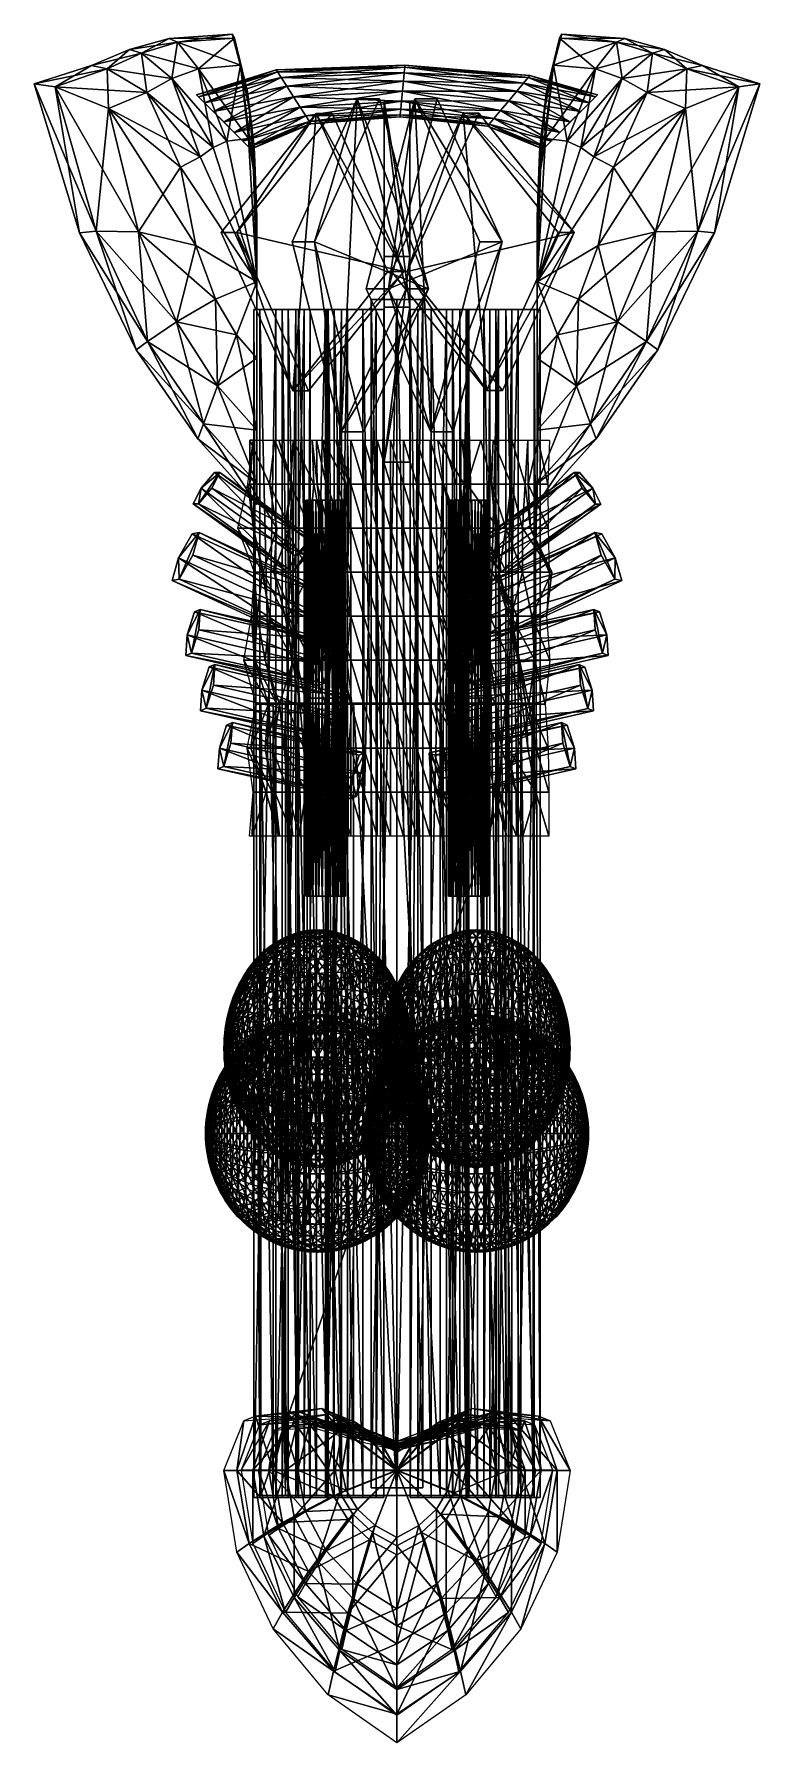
# Model space of a CAD drawing. Header units: metres. Extents: x -1.83 to 1.83, y -2.28 to 6.34.
import ezdxf

# ---------------------------------------------------------------- set-up
doc = ezdxf.new("R2010")
doc.units = ezdxf.units.M

msp = doc.modelspace()

# ---------------------------------------------------------------- linework, layer by layer
at = {"layer": 'Cube'}
for points in [[(-0.065, 6.0027, 0.3175), (0.065, 5.2204, 1.3557), (-0.065, 5.2204, 1.3557)], [(-0.065, 6.0027, 0.3175), (0.065, 6.0027, 0.3175), (0.065, 5.2204, 1.3557)], [(-0.065, 4.1821, 0.5734), (-0.065, 6.0027, 0.3175), (-0.065, 5.2204, 1.3557)], [(-0.065, 4.1821, 0.5734), (-0.065, 4.9645, -0.4649), (-0.065, 6.0027, 0.3175)], [(0.065, 4.9645, -0.4649), (-0.065, 6.0027, 0.3175), (-0.065, 4.9645, -0.4649)], [(0.065, 4.9645, -0.4649), (0.065, 6.0027, 0.3175), (-0.065, 6.0027, 0.3175)], [(0.065, 5.2204, 1.3557), (0.065, 6.0027, 0.3175), (0.065, 4.9645, -0.4649)], [(-0.065, 4.1821, 0.5734), (0.065, 5.2204, 1.3557), (0.065, 4.1821, 0.5734)], [(-0.065, 4.1821, 0.5734), (-0.065, 5.2204, 1.3557), (0.065, 5.2204, 1.3557)], [(0.065, 5.2204, 1.3557), (0.065, 4.9645, -0.4649), (0.065, 4.1821, 0.5734)], [(-0.065, 4.1821, 0.5734), (0.065, 4.9645, -0.4649), (-0.065, 4.9645, -0.4649)], [(-0.065, 4.1821, 0.5734), (0.065, 4.1821, 0.5734), (0.065, 4.9645, -0.4649)]]:
    msp.add_3dface(points, dxfattribs=at)
at = {"layer": 'Cube 1'}
for points in [[(0.1714, 4.3352, 0.5728), (-0.1564, 5.0574, -0.3278), (0.0906, 6.0158, 0.3509)], [(-0.0437, 5.0574, -0.3688), (0.0906, 6.0158, 0.3509), (-0.1564, 5.0574, -0.3278)], [(0.5311, 5.2936, 1.2104), (0.2033, 6.0158, 0.3098), (-0.0437, 5.0574, -0.3688)], [(-0.0437, 5.0574, -0.3688), (0.2033, 6.0158, 0.3098), (0.0906, 6.0158, 0.3509)], [(0.0906, 6.0158, 0.3509), (0.5311, 5.2936, 1.2104), (0.4184, 5.2936, 1.2514)], [(0.0906, 6.0158, 0.3509), (0.2033, 6.0158, 0.3098), (0.5311, 5.2936, 1.2104)], [(0.1714, 4.3352, 0.5728), (0.0906, 6.0158, 0.3509), (0.4184, 5.2936, 1.2514)], [(0.5311, 5.2936, 1.2104), (-0.0437, 5.0574, -0.3688), (0.2841, 4.3352, 0.5318)], [(0.1714, 4.3352, 0.5728), (0.5311, 5.2936, 1.2104), (0.2841, 4.3352, 0.5318)], [(0.1714, 4.3352, 0.5728), (0.4184, 5.2936, 1.2514), (0.5311, 5.2936, 1.2104)], [(0.1714, 4.3352, 0.5728), (-0.0437, 5.0574, -0.3688), (-0.1564, 5.0574, -0.3278)], [(0.1714, 4.3352, 0.5728), (0.2841, 4.3352, 0.5318), (-0.0437, 5.0574, -0.3688)]]:
    msp.add_3dface(points, dxfattribs=at)
at = {"layer": 'Cube 2'}
for points in [[(0.4521, 4.5426, 0.4985), (-0.0285, 5.1445, -0.1393), (0.3337, 5.9431, 0.3413)], [(0.0514, 5.1445, -0.1995), (0.3337, 5.9431, 0.3413), (-0.0285, 5.1445, -0.1393)], [(0.8942, 5.3413, 0.919), (0.4135, 5.9431, 0.2812), (0.0514, 5.1445, -0.1995)], [(0.0514, 5.1445, -0.1995), (0.4135, 5.9431, 0.2812), (0.3337, 5.9431, 0.3413)], [(0.3337, 5.9431, 0.3413), (0.8942, 5.3413, 0.919), (0.8143, 5.3413, 0.9792)], [(0.3337, 5.9431, 0.3413), (0.4135, 5.9431, 0.2812), (0.8942, 5.3413, 0.919)], [(0.4521, 4.5426, 0.4985), (0.3337, 5.9431, 0.3413), (0.8143, 5.3413, 0.9792)], [(0.8942, 5.3413, 0.919), (0.0514, 5.1445, -0.1995), (0.532, 4.5426, 0.4384)], [(0.4521, 4.5426, 0.4985), (0.8942, 5.3413, 0.919), (0.532, 4.5426, 0.4384)], [(0.4521, 4.5426, 0.4985), (0.8143, 5.3413, 0.9792), (0.8942, 5.3413, 0.919)], [(0.4521, 4.5426, 0.4985), (0.0514, 5.1445, -0.1995), (-0.0285, 5.1445, -0.1393)], [(0.4521, 4.5426, 0.4985), (0.532, 4.5426, 0.4384), (0.0514, 5.1445, -0.1995)]]:
    msp.add_3dface(points, dxfattribs=at)
at = {"layer": 'Cube 3'}
for points in [[(-0.408, 5.9427, 0.2667), (-0.8087, 5.3408, 0.9647), (-0.8886, 5.3408, 0.9045)], [(-0.5264, 4.5422, 0.4239), (-0.408, 5.9427, 0.2667), (-0.8886, 5.3408, 0.9045)], [(-0.408, 5.9427, 0.2667), (-0.3281, 5.9427, 0.3269), (-0.8087, 5.3408, 0.9647)], [(-0.8087, 5.3408, 0.9647), (-0.3281, 5.9427, 0.3269), (0.0341, 5.144, -0.1538)], [(-0.5264, 4.5422, 0.4239), (-0.0458, 5.144, -0.214), (-0.408, 5.9427, 0.2667)], [(0.0341, 5.144, -0.1538), (-0.408, 5.9427, 0.2667), (-0.0458, 5.144, -0.214)], [(0.0341, 5.144, -0.1538), (-0.3281, 5.9427, 0.3269), (-0.408, 5.9427, 0.2667)], [(-0.5264, 4.5422, 0.4239), (-0.8886, 5.3408, 0.9045), (-0.8087, 5.3408, 0.9647)], [(-0.5264, 4.5422, 0.4239), (-0.8087, 5.3408, 0.9647), (-0.4466, 4.5422, 0.484)], [(-0.8087, 5.3408, 0.9647), (0.0341, 5.144, -0.1538), (-0.4466, 4.5422, 0.484)], [(-0.5264, 4.5422, 0.4239), (0.0341, 5.144, -0.1538), (-0.0458, 5.144, -0.214)], [(-0.5264, 4.5422, 0.4239), (-0.4466, 4.5422, 0.484), (0.0341, 5.144, -0.1538)]]:
    msp.add_3dface(points, dxfattribs=at)
at = {"layer": 'Cube 4'}
for points in [[(-0.2009, 6.0157, 0.2988), (-0.4159, 5.2935, 1.2404), (-0.5287, 5.2935, 1.1994)], [(-0.2817, 4.3352, 0.5208), (-0.2009, 6.0157, 0.2988), (-0.5287, 5.2935, 1.1994)], [(-0.2009, 6.0157, 0.2988), (-0.0882, 6.0157, 0.3399), (-0.4159, 5.2935, 1.2404)], [(-0.4159, 5.2935, 1.2404), (-0.0882, 6.0157, 0.3399), (0.1588, 5.0573, -0.3387)], [(-0.2817, 4.3352, 0.5208), (0.0461, 5.0573, -0.3798), (-0.2009, 6.0157, 0.2988)], [(0.1588, 5.0573, -0.3387), (-0.2009, 6.0157, 0.2988), (0.0461, 5.0573, -0.3798)], [(0.1588, 5.0573, -0.3387), (-0.0882, 6.0157, 0.3399), (-0.2009, 6.0157, 0.2988)], [(-0.2817, 4.3352, 0.5208), (-0.5287, 5.2935, 1.1994), (-0.4159, 5.2935, 1.2404)], [(-0.2817, 4.3352, 0.5208), (-0.4159, 5.2935, 1.2404), (-0.1689, 4.3352, 0.5618)], [(-0.4159, 5.2935, 1.2404), (0.1588, 5.0573, -0.3387), (-0.1689, 4.3352, 0.5618)], [(-0.2817, 4.3352, 0.5208), (0.1588, 5.0573, -0.3387), (0.0461, 5.0573, -0.3798)], [(-0.2817, 4.3352, 0.5208), (-0.1689, 4.3352, 0.5618), (0.1588, 5.0573, -0.3387)]]:
    msp.add_3dface(points, dxfattribs=at)
at = {"layer": 'Cylinder'}
for points in [[(-0.4601, 2.9893, 0.4165), (-0.4586, 3.9893, 0.4338), (-0.4586, 2.9893, 0.4338)], [(-0.4601, 2.9893, 0.4165), (-0.4601, 3.9893, 0.4165), (-0.4586, 3.9893, 0.4338)], [(-0.4601, 3.9893, 0.4165), (-0.4586, 3.9893, 0.4338), (-0.4586, 3.9893, 0.4338)], [(-0.4601, 3.9893, 0.4165), (-0.4601, 3.9893, 0.4165), (-0.4586, 3.9893, 0.4338)], [(-0.4601, 3.9893, 0.4165), (-0.3601, 3.9893, 0.4165), (-0.4586, 3.9893, 0.4338)], [(-0.4601, 3.9893, 0.4165), (-0.3601, 3.9893, 0.4165), (-0.3601, 3.9893, 0.4165)], [(-0.4586, 2.9893, 0.3991), (-0.4601, 3.9893, 0.4165), (-0.4601, 2.9893, 0.4165)], [(-0.4586, 2.9893, 0.3991), (-0.4586, 3.9893, 0.3991), (-0.4601, 3.9893, 0.4165)], [(-0.4586, 3.9893, 0.3991), (-0.4601, 3.9893, 0.4165), (-0.4601, 3.9893, 0.4165)], [(-0.4586, 3.9893, 0.3991), (-0.4586, 3.9893, 0.3991), (-0.4601, 3.9893, 0.4165)], [(-0.4586, 3.9893, 0.3991), (-0.3601, 3.9893, 0.4165), (-0.4601, 3.9893, 0.4165)], [(-0.4586, 2.9893, 0.4338), (-0.4541, 3.9893, 0.4507), (-0.4541, 2.9893, 0.4507)], [(-0.4586, 2.9893, 0.4338), (-0.4586, 3.9893, 0.4338), (-0.4541, 3.9893, 0.4507)], [(-0.4586, 3.9893, 0.4338), (-0.4541, 3.9893, 0.4507), (-0.4541, 3.9893, 0.4507)], [(-0.4586, 3.9893, 0.4338), (-0.4586, 3.9893, 0.4338), (-0.4541, 3.9893, 0.4507)], [(-0.4586, 3.9893, 0.4338), (-0.3601, 3.9893, 0.4165), (-0.4541, 3.9893, 0.4507)], [(-0.4586, 3.9893, 0.4338), (-0.3601, 3.9893, 0.4165), (-0.3601, 3.9893, 0.4165)], [(-0.4586, 3.9893, 0.3991), (-0.3601, 3.9893, 0.4165), (-0.3601, 3.9893, 0.4165)], [(-0.4541, 2.9893, 0.3823), (-0.4586, 3.9893, 0.3991), (-0.4586, 2.9893, 0.3991)], [(-0.4541, 2.9893, 0.3823), (-0.4541, 3.9893, 0.3823), (-0.4586, 3.9893, 0.3991)], [(-0.4541, 3.9893, 0.3823), (-0.4586, 3.9893, 0.3991), (-0.4586, 3.9893, 0.3991)], [(-0.4541, 3.9893, 0.3823), (-0.4541, 3.9893, 0.3823), (-0.4586, 3.9893, 0.3991)], [(-0.4541, 3.9893, 0.3823), (-0.3601, 3.9893, 0.4165), (-0.4586, 3.9893, 0.3991)], [(-0.4541, 2.9893, 0.4507), (-0.4467, 3.9893, 0.4665), (-0.4467, 2.9893, 0.4665)], [(-0.4541, 2.9893, 0.4507), (-0.4541, 3.9893, 0.4507), (-0.4467, 3.9893, 0.4665)], [(-0.4541, 3.9893, 0.4507), (-0.4467, 3.9893, 0.4665), (-0.4467, 3.9893, 0.4665)], [(-0.4541, 3.9893, 0.4507), (-0.4541, 3.9893, 0.4507), (-0.4467, 3.9893, 0.4665)], [(-0.4541, 3.9893, 0.4507), (-0.3601, 3.9893, 0.4165), (-0.4467, 3.9893, 0.4665)], [(-0.4541, 3.9893, 0.4507), (-0.3601, 3.9893, 0.4165), (-0.3601, 3.9893, 0.4165)], [(-0.4541, 3.9893, 0.3823), (-0.3601, 3.9893, 0.4165), (-0.3601, 3.9893, 0.4165)], [(-0.4467, 2.9893, 0.3665), (-0.4541, 3.9893, 0.3823), (-0.4541, 2.9893, 0.3823)], [(-0.4467, 2.9893, 0.3665), (-0.4467, 3.9893, 0.3665), (-0.4541, 3.9893, 0.3823)], [(-0.4467, 3.9893, 0.3665), (-0.4541, 3.9893, 0.3823), (-0.4541, 3.9893, 0.3823)], [(-0.4467, 3.9893, 0.3665), (-0.4467, 3.9893, 0.3665), (-0.4541, 3.9893, 0.3823)], [(-0.4467, 3.9893, 0.3665), (-0.3601, 3.9893, 0.4165), (-0.4541, 3.9893, 0.3823)], [(-0.4467, 2.9893, 0.4665), (-0.4367, 3.9893, 0.4807), (-0.4367, 2.9893, 0.4807)], [(-0.4467, 2.9893, 0.4665), (-0.4467, 3.9893, 0.4665), (-0.4367, 3.9893, 0.4807)], [(-0.4467, 3.9893, 0.4665), (-0.4367, 3.9893, 0.4807), (-0.4367, 3.9893, 0.4807)], [(-0.4467, 3.9893, 0.4665), (-0.4467, 3.9893, 0.4665), (-0.4367, 3.9893, 0.4807)], [(-0.4467, 3.9893, 0.4665), (-0.3601, 3.9893, 0.4165), (-0.4367, 3.9893, 0.4807)], [(-0.4467, 3.9893, 0.4665), (-0.3601, 3.9893, 0.4165), (-0.3601, 3.9893, 0.4165)], [(-0.4467, 3.9893, 0.3665), (-0.3601, 3.9893, 0.4165), (-0.3601, 3.9893, 0.4165)], [(-0.4367, 2.9893, 0.3522), (-0.4467, 3.9893, 0.3665), (-0.4467, 2.9893, 0.3665)], [(-0.4367, 2.9893, 0.3522), (-0.4367, 3.9893, 0.3522), (-0.4467, 3.9893, 0.3665)], [(-0.4367, 3.9893, 0.3522), (-0.4467, 3.9893, 0.3665), (-0.4467, 3.9893, 0.3665)], [(-0.4367, 3.9893, 0.3522), (-0.4367, 3.9893, 0.3522), (-0.4467, 3.9893, 0.3665)], [(-0.4367, 3.9893, 0.3522), (-0.3601, 3.9893, 0.4165), (-0.4467, 3.9893, 0.3665)], [(-0.4367, 2.9893, 0.4807), (-0.4244, 3.9893, 0.4931), (-0.4244, 2.9893, 0.4931)], [(-0.4367, 2.9893, 0.4807), (-0.4367, 3.9893, 0.4807), (-0.4244, 3.9893, 0.4931)], [(-0.4367, 3.9893, 0.4807), (-0.4244, 3.9893, 0.4931), (-0.4244, 3.9893, 0.4931)], [(-0.4367, 3.9893, 0.4807), (-0.4367, 3.9893, 0.4807), (-0.4244, 3.9893, 0.4931)], [(-0.4367, 3.9893, 0.4807), (-0.3601, 3.9893, 0.4165), (-0.4244, 3.9893, 0.4931)], [(-0.4367, 3.9893, 0.4807), (-0.3601, 3.9893, 0.4165), (-0.3601, 3.9893, 0.4165)], [(-0.4367, 3.9893, 0.3522), (-0.3601, 3.9893, 0.4165), (-0.3601, 3.9893, 0.4165)], [(-0.4244, 2.9893, 0.3399), (-0.4367, 3.9893, 0.3522), (-0.4367, 2.9893, 0.3522)], [(-0.4244, 2.9893, 0.3399), (-0.4244, 3.9893, 0.3399), (-0.4367, 3.9893, 0.3522)], [(-0.4244, 3.9893, 0.3399), (-0.4367, 3.9893, 0.3522), (-0.4367, 3.9893, 0.3522)], [(-0.4244, 3.9893, 0.3399), (-0.4244, 3.9893, 0.3399), (-0.4367, 3.9893, 0.3522)], [(-0.4244, 3.9893, 0.3399), (-0.3601, 3.9893, 0.4165), (-0.4367, 3.9893, 0.3522)], [(-0.4244, 2.9893, 0.4931), (-0.4101, 3.9893, 0.5031), (-0.4101, 2.9893, 0.5031)], [(-0.4244, 2.9893, 0.4931), (-0.4244, 3.9893, 0.4931), (-0.4101, 3.9893, 0.5031)], [(-0.4244, 3.9893, 0.4931), (-0.4101, 3.9893, 0.5031), (-0.4101, 3.9893, 0.5031)], [(-0.4244, 3.9893, 0.4931), (-0.4244, 3.9893, 0.4931), (-0.4101, 3.9893, 0.5031)], [(-0.4244, 3.9893, 0.4931), (-0.3601, 3.9893, 0.4165), (-0.4101, 3.9893, 0.5031)], [(-0.4244, 3.9893, 0.4931), (-0.3601, 3.9893, 0.4165), (-0.3601, 3.9893, 0.4165)], [(-0.4244, 3.9893, 0.3399), (-0.3601, 3.9893, 0.4165), (-0.3601, 3.9893, 0.4165)], [(-0.4101, 2.9893, 0.3299), (-0.4244, 3.9893, 0.3399), (-0.4244, 2.9893, 0.3399)], [(-0.4101, 2.9893, 0.3299), (-0.4101, 3.9893, 0.3299), (-0.4244, 3.9893, 0.3399)], [(-0.4101, 3.9893, 0.3299), (-0.4244, 3.9893, 0.3399), (-0.4244, 3.9893, 0.3399)], [(-0.4101, 3.9893, 0.3299), (-0.4101, 3.9893, 0.3299), (-0.4244, 3.9893, 0.3399)], [(-0.4101, 3.9893, 0.3299), (-0.3601, 3.9893, 0.4165), (-0.4244, 3.9893, 0.3399)], [(-0.4101, 2.9893, 0.5031), (-0.3943, 3.9893, 0.5104), (-0.3943, 2.9893, 0.5104)], [(-0.4101, 2.9893, 0.5031), (-0.4101, 3.9893, 0.5031), (-0.3943, 3.9893, 0.5104)], [(-0.4101, 3.9893, 0.5031), (-0.3943, 3.9893, 0.5104), (-0.3943, 3.9893, 0.5104)], [(-0.4101, 3.9893, 0.5031), (-0.4101, 3.9893, 0.5031), (-0.3943, 3.9893, 0.5104)], [(-0.4101, 3.9893, 0.5031), (-0.3601, 3.9893, 0.4165), (-0.3943, 3.9893, 0.5104)], [(-0.4101, 3.9893, 0.5031), (-0.3601, 3.9893, 0.4165), (-0.3601, 3.9893, 0.4165)], [(-0.4101, 3.9893, 0.3299), (-0.3601, 3.9893, 0.4165), (-0.3601, 3.9893, 0.4165)], [(-0.3943, 2.9893, 0.3225), (-0.4101, 3.9893, 0.3299), (-0.4101, 2.9893, 0.3299)], [(-0.3943, 2.9893, 0.3225), (-0.3943, 3.9893, 0.3225), (-0.4101, 3.9893, 0.3299)], [(-0.3943, 3.9893, 0.3225), (-0.4101, 3.9893, 0.3299), (-0.4101, 3.9893, 0.3299)], [(-0.3943, 3.9893, 0.3225), (-0.3943, 3.9893, 0.3225), (-0.4101, 3.9893, 0.3299)], [(-0.3943, 3.9893, 0.3225), (-0.3601, 3.9893, 0.4165), (-0.4101, 3.9893, 0.3299)], [(-0.3943, 2.9893, 0.5104), (-0.3775, 3.9893, 0.5149), (-0.3775, 2.9893, 0.5149)], [(-0.3943, 2.9893, 0.5104), (-0.3943, 3.9893, 0.5104), (-0.3775, 3.9893, 0.5149)], [(-0.3943, 3.9893, 0.5104), (-0.3775, 3.9893, 0.5149), (-0.3775, 3.9893, 0.5149)], [(-0.3943, 3.9893, 0.5104), (-0.3943, 3.9893, 0.5104), (-0.3775, 3.9893, 0.5149)], [(-0.3943, 3.9893, 0.5104), (-0.3601, 3.9893, 0.4165), (-0.3775, 3.9893, 0.5149)], [(-0.3943, 3.9893, 0.5104), (-0.3601, 3.9893, 0.4165), (-0.3601, 3.9893, 0.4165)], [(-0.3943, 3.9893, 0.3225), (-0.3601, 3.9893, 0.4165), (-0.3601, 3.9893, 0.4165)], [(-0.3775, 2.9893, 0.318), (-0.3943, 3.9893, 0.3225), (-0.3943, 2.9893, 0.3225)], [(-0.3775, 2.9893, 0.318), (-0.3775, 3.9893, 0.318), (-0.3943, 3.9893, 0.3225)], [(-0.3775, 3.9893, 0.318), (-0.3943, 3.9893, 0.3225), (-0.3943, 3.9893, 0.3225)], [(-0.3775, 3.9893, 0.318), (-0.3775, 3.9893, 0.318), (-0.3943, 3.9893, 0.3225)], [(-0.3775, 3.9893, 0.318), (-0.3601, 3.9893, 0.4165), (-0.3943, 3.9893, 0.3225)], [(-0.3775, 2.9893, 0.5149), (-0.3601, 3.9893, 0.5165), (-0.3601, 2.9893, 0.5165)], [(-0.3775, 2.9893, 0.5149), (-0.3775, 3.9893, 0.5149), (-0.3601, 3.9893, 0.5165)], [(-0.3775, 3.9893, 0.5149), (-0.3601, 3.9893, 0.5165), (-0.3601, 3.9893, 0.5165)], [(-0.3775, 3.9893, 0.5149), (-0.3775, 3.9893, 0.5149), (-0.3601, 3.9893, 0.5165)], [(-0.3775, 3.9893, 0.5149), (-0.3601, 3.9893, 0.4165), (-0.3601, 3.9893, 0.5165)], [(-0.3775, 3.9893, 0.5149), (-0.3601, 3.9893, 0.4165), (-0.3601, 3.9893, 0.4165)], [(-0.3775, 3.9893, 0.318), (-0.3601, 3.9893, 0.4165), (-0.3601, 3.9893, 0.4165)], [(-0.3601, 2.9893, 0.3165), (-0.3775, 3.9893, 0.318), (-0.3775, 2.9893, 0.318)], [(-0.3601, 2.9893, 0.3165), (-0.3601, 3.9893, 0.3165), (-0.3775, 3.9893, 0.318)], [(-0.3601, 3.9893, 0.3165), (-0.3775, 3.9893, 0.318), (-0.3775, 3.9893, 0.318)], [(-0.3601, 3.9893, 0.3165), (-0.3601, 3.9893, 0.3165), (-0.3775, 3.9893, 0.318)], [(-0.3601, 3.9893, 0.3165), (-0.3601, 3.9893, 0.4165), (-0.3775, 3.9893, 0.318)], [(-0.3601, 3.9893, 0.3165), (-0.3601, 3.9893, 0.4165), (-0.3601, 3.9893, 0.4165)], [(-0.3428, 2.9893, 0.318), (-0.3601, 3.9893, 0.3165), (-0.3601, 2.9893, 0.3165)], [(-0.3428, 2.9893, 0.318), (-0.3428, 3.9893, 0.318), (-0.3601, 3.9893, 0.3165)], [(-0.3428, 3.9893, 0.318), (-0.3601, 3.9893, 0.3165), (-0.3601, 3.9893, 0.3165)], [(-0.3428, 3.9893, 0.318), (-0.3428, 3.9893, 0.318), (-0.3601, 3.9893, 0.3165)], [(-0.3428, 3.9893, 0.318), (-0.3601, 3.9893, 0.4165), (-0.3601, 3.9893, 0.3165)], [(-0.3428, 3.9893, 0.318), (-0.3601, 3.9893, 0.4165), (-0.3601, 3.9893, 0.4165)], [(-0.3259, 3.9893, 0.3225), (-0.3601, 3.9893, 0.4165), (-0.3428, 3.9893, 0.318)], [(-0.3259, 3.9893, 0.3225), (-0.3601, 3.9893, 0.4165), (-0.3601, 3.9893, 0.4165)], [(-0.3101, 3.9893, 0.3299), (-0.3601, 3.9893, 0.4165), (-0.3259, 3.9893, 0.3225)], [(-0.3101, 3.9893, 0.3299), (-0.3601, 3.9893, 0.4165), (-0.3601, 3.9893, 0.4165)], [(-0.2958, 3.9893, 0.3399), (-0.3601, 3.9893, 0.4165), (-0.3101, 3.9893, 0.3299)], [(-0.2958, 3.9893, 0.3399), (-0.3601, 3.9893, 0.4165), (-0.3601, 3.9893, 0.4165)], [(-0.2835, 3.9893, 0.3522), (-0.3601, 3.9893, 0.4165), (-0.2958, 3.9893, 0.3399)], [(-0.2835, 3.9893, 0.3522), (-0.3601, 3.9893, 0.4165), (-0.3601, 3.9893, 0.4165)], [(-0.2735, 3.9893, 0.3665), (-0.3601, 3.9893, 0.4165), (-0.2835, 3.9893, 0.3522)], [(-0.2735, 3.9893, 0.3665), (-0.3601, 3.9893, 0.4165), (-0.3601, 3.9893, 0.4165)], [(-0.2662, 3.9893, 0.3823), (-0.3601, 3.9893, 0.4165), (-0.2735, 3.9893, 0.3665)], [(-0.2662, 3.9893, 0.3823), (-0.3601, 3.9893, 0.4165), (-0.3601, 3.9893, 0.4165)], [(-0.2616, 3.9893, 0.3991), (-0.3601, 3.9893, 0.4165), (-0.2662, 3.9893, 0.3823)], [(-0.2616, 3.9893, 0.3991), (-0.3601, 3.9893, 0.4165), (-0.3601, 3.9893, 0.4165)], [(-0.2601, 3.9893, 0.4165), (-0.3601, 3.9893, 0.4165), (-0.2616, 3.9893, 0.3991)], [(-0.2601, 3.9893, 0.4165), (-0.3601, 3.9893, 0.4165), (-0.3601, 3.9893, 0.4165)], [(-0.2616, 3.9893, 0.4338), (-0.3601, 3.9893, 0.4165), (-0.2601, 3.9893, 0.4165)], [(-0.2616, 3.9893, 0.4338), (-0.3601, 3.9893, 0.4165), (-0.3601, 3.9893, 0.4165)], [(-0.2662, 3.9893, 0.4507), (-0.3601, 3.9893, 0.4165), (-0.2616, 3.9893, 0.4338)], [(-0.2662, 3.9893, 0.4507), (-0.3601, 3.9893, 0.4165), (-0.3601, 3.9893, 0.4165)], [(-0.2735, 3.9893, 0.4665), (-0.3601, 3.9893, 0.4165), (-0.2662, 3.9893, 0.4507)], [(-0.2735, 3.9893, 0.4665), (-0.3601, 3.9893, 0.4165), (-0.3601, 3.9893, 0.4165)], [(-0.2835, 3.9893, 0.4807), (-0.3601, 3.9893, 0.4165), (-0.2735, 3.9893, 0.4665)], [(-0.2835, 3.9893, 0.4807), (-0.3601, 3.9893, 0.4165), (-0.3601, 3.9893, 0.4165)], [(-0.2958, 3.9893, 0.4931), (-0.3601, 3.9893, 0.4165), (-0.2835, 3.9893, 0.4807)], [(-0.2958, 3.9893, 0.4931), (-0.3601, 3.9893, 0.4165), (-0.3601, 3.9893, 0.4165)], [(-0.3101, 3.9893, 0.5031), (-0.3601, 3.9893, 0.4165), (-0.2958, 3.9893, 0.4931)], [(-0.3101, 3.9893, 0.5031), (-0.3601, 3.9893, 0.4165), (-0.3601, 3.9893, 0.4165)], [(-0.3259, 3.9893, 0.5104), (-0.3601, 3.9893, 0.4165), (-0.3101, 3.9893, 0.5031)], [(-0.3259, 3.9893, 0.5104), (-0.3601, 3.9893, 0.4165), (-0.3601, 3.9893, 0.4165)], [(-0.3428, 3.9893, 0.5149), (-0.3601, 3.9893, 0.4165), (-0.3259, 3.9893, 0.5104)], [(-0.3428, 3.9893, 0.5149), (-0.3601, 3.9893, 0.4165), (-0.3601, 3.9893, 0.4165)], [(-0.3601, 2.9893, 0.5165), (-0.3428, 3.9893, 0.5149), (-0.3428, 2.9893, 0.5149)], [(-0.3601, 2.9893, 0.5165), (-0.3601, 3.9893, 0.5165), (-0.3428, 3.9893, 0.5149)], [(-0.3601, 3.9893, 0.5165), (-0.3428, 3.9893, 0.5149), (-0.3428, 3.9893, 0.5149)], [(-0.3601, 3.9893, 0.5165), (-0.3601, 3.9893, 0.5165), (-0.3428, 3.9893, 0.5149)], [(-0.3601, 3.9893, 0.5165), (-0.3601, 3.9893, 0.4165), (-0.3428, 3.9893, 0.5149)], [(-0.3601, 3.9893, 0.5165), (-0.3601, 3.9893, 0.4165), (-0.3601, 3.9893, 0.4165)], [(-0.3259, 2.9893, 0.3225), (-0.3428, 3.9893, 0.318), (-0.3428, 2.9893, 0.318)], [(-0.3259, 2.9893, 0.3225), (-0.3259, 3.9893, 0.3225), (-0.3428, 3.9893, 0.318)], [(-0.3259, 3.9893, 0.3225), (-0.3428, 3.9893, 0.318), (-0.3428, 3.9893, 0.318)], [(-0.3259, 3.9893, 0.3225), (-0.3259, 3.9893, 0.3225), (-0.3428, 3.9893, 0.318)], [(-0.3428, 2.9893, 0.5149), (-0.3259, 3.9893, 0.5104), (-0.3259, 2.9893, 0.5104)], [(-0.3428, 2.9893, 0.5149), (-0.3428, 3.9893, 0.5149), (-0.3259, 3.9893, 0.5104)], [(-0.3428, 3.9893, 0.5149), (-0.3259, 3.9893, 0.5104), (-0.3259, 3.9893, 0.5104)], [(-0.3428, 3.9893, 0.5149), (-0.3428, 3.9893, 0.5149), (-0.3259, 3.9893, 0.5104)], [(-0.3101, 2.9893, 0.3299), (-0.3259, 3.9893, 0.3225), (-0.3259, 2.9893, 0.3225)], [(-0.3101, 2.9893, 0.3299), (-0.3101, 3.9893, 0.3299), (-0.3259, 3.9893, 0.3225)], [(-0.3101, 3.9893, 0.3299), (-0.3259, 3.9893, 0.3225), (-0.3259, 3.9893, 0.3225)], [(-0.3101, 3.9893, 0.3299), (-0.3101, 3.9893, 0.3299), (-0.3259, 3.9893, 0.3225)], [(-0.3259, 2.9893, 0.5104), (-0.3101, 3.9893, 0.5031), (-0.3101, 2.9893, 0.5031)], [(-0.3259, 2.9893, 0.5104), (-0.3259, 3.9893, 0.5104), (-0.3101, 3.9893, 0.5031)], [(-0.3259, 3.9893, 0.5104), (-0.3101, 3.9893, 0.5031), (-0.3101, 3.9893, 0.5031)], [(-0.3259, 3.9893, 0.5104), (-0.3259, 3.9893, 0.5104), (-0.3101, 3.9893, 0.5031)], [(-0.2958, 2.9893, 0.3399), (-0.3101, 3.9893, 0.3299), (-0.3101, 2.9893, 0.3299)], [(-0.2958, 2.9893, 0.3399), (-0.2958, 3.9893, 0.3399), (-0.3101, 3.9893, 0.3299)], [(-0.2958, 3.9893, 0.3399), (-0.3101, 3.9893, 0.3299), (-0.3101, 3.9893, 0.3299)], [(-0.2958, 3.9893, 0.3399), (-0.2958, 3.9893, 0.3399), (-0.3101, 3.9893, 0.3299)], [(-0.3101, 2.9893, 0.5031), (-0.2958, 3.9893, 0.4931), (-0.2958, 2.9893, 0.4931)], [(-0.3101, 2.9893, 0.5031), (-0.3101, 3.9893, 0.5031), (-0.2958, 3.9893, 0.4931)], [(-0.3101, 3.9893, 0.5031), (-0.2958, 3.9893, 0.4931), (-0.2958, 3.9893, 0.4931)], [(-0.3101, 3.9893, 0.5031), (-0.3101, 3.9893, 0.5031), (-0.2958, 3.9893, 0.4931)], [(-0.2835, 2.9893, 0.3522), (-0.2958, 3.9893, 0.3399), (-0.2958, 2.9893, 0.3399)], [(-0.2835, 2.9893, 0.3522), (-0.2835, 3.9893, 0.3522), (-0.2958, 3.9893, 0.3399)], [(-0.2835, 3.9893, 0.3522), (-0.2958, 3.9893, 0.3399), (-0.2958, 3.9893, 0.3399)], [(-0.2835, 3.9893, 0.3522), (-0.2835, 3.9893, 0.3522), (-0.2958, 3.9893, 0.3399)], [(-0.2958, 2.9893, 0.4931), (-0.2835, 3.9893, 0.4807), (-0.2835, 2.9893, 0.4807)], [(-0.2958, 2.9893, 0.4931), (-0.2958, 3.9893, 0.4931), (-0.2835, 3.9893, 0.4807)], [(-0.2958, 3.9893, 0.4931), (-0.2835, 3.9893, 0.4807), (-0.2835, 3.9893, 0.4807)], [(-0.2958, 3.9893, 0.4931), (-0.2958, 3.9893, 0.4931), (-0.2835, 3.9893, 0.4807)], [(-0.2735, 2.9893, 0.3665), (-0.2835, 3.9893, 0.3522), (-0.2835, 2.9893, 0.3522)], [(-0.2735, 2.9893, 0.3665), (-0.2735, 3.9893, 0.3665), (-0.2835, 3.9893, 0.3522)], [(-0.2735, 3.9893, 0.3665), (-0.2835, 3.9893, 0.3522), (-0.2835, 3.9893, 0.3522)], [(-0.2735, 3.9893, 0.3665), (-0.2735, 3.9893, 0.3665), (-0.2835, 3.9893, 0.3522)], [(-0.2835, 2.9893, 0.4807), (-0.2735, 3.9893, 0.4665), (-0.2735, 2.9893, 0.4665)], [(-0.2835, 2.9893, 0.4807), (-0.2835, 3.9893, 0.4807), (-0.2735, 3.9893, 0.4665)], [(-0.2835, 3.9893, 0.4807), (-0.2735, 3.9893, 0.4665), (-0.2735, 3.9893, 0.4665)], [(-0.2835, 3.9893, 0.4807), (-0.2835, 3.9893, 0.4807), (-0.2735, 3.9893, 0.4665)], [(-0.2662, 2.9893, 0.3823), (-0.2735, 3.9893, 0.3665), (-0.2735, 2.9893, 0.3665)], [(-0.2662, 2.9893, 0.3823), (-0.2662, 3.9893, 0.3823), (-0.2735, 3.9893, 0.3665)], [(-0.2662, 3.9893, 0.3823), (-0.2735, 3.9893, 0.3665), (-0.2735, 3.9893, 0.3665)], [(-0.2662, 3.9893, 0.3823), (-0.2662, 3.9893, 0.3823), (-0.2735, 3.9893, 0.3665)], [(-0.2735, 2.9893, 0.4665), (-0.2662, 3.9893, 0.4507), (-0.2662, 2.9893, 0.4507)], [(-0.2735, 2.9893, 0.4665), (-0.2735, 3.9893, 0.4665), (-0.2662, 3.9893, 0.4507)], [(-0.2735, 3.9893, 0.4665), (-0.2662, 3.9893, 0.4507), (-0.2662, 3.9893, 0.4507)], [(-0.2735, 3.9893, 0.4665), (-0.2735, 3.9893, 0.4665), (-0.2662, 3.9893, 0.4507)], [(-0.2616, 2.9893, 0.3991), (-0.2662, 3.9893, 0.3823), (-0.2662, 2.9893, 0.3823)], [(-0.2616, 2.9893, 0.3991), (-0.2616, 3.9893, 0.3991), (-0.2662, 3.9893, 0.3823)], [(-0.2616, 3.9893, 0.3991), (-0.2662, 3.9893, 0.3823), (-0.2662, 3.9893, 0.3823)], [(-0.2616, 3.9893, 0.3991), (-0.2616, 3.9893, 0.3991), (-0.2662, 3.9893, 0.3823)], [(-0.2662, 2.9893, 0.4507), (-0.2616, 3.9893, 0.4338), (-0.2616, 2.9893, 0.4338)], [(-0.2662, 2.9893, 0.4507), (-0.2662, 3.9893, 0.4507), (-0.2616, 3.9893, 0.4338)], [(-0.2662, 3.9893, 0.4507), (-0.2616, 3.9893, 0.4338), (-0.2616, 3.9893, 0.4338)], [(-0.2662, 3.9893, 0.4507), (-0.2662, 3.9893, 0.4507), (-0.2616, 3.9893, 0.4338)], [(-0.2601, 2.9893, 0.4165), (-0.2616, 3.9893, 0.3991), (-0.2616, 2.9893, 0.3991)], [(-0.2601, 2.9893, 0.4165), (-0.2601, 3.9893, 0.4165), (-0.2616, 3.9893, 0.3991)], [(-0.2601, 3.9893, 0.4165), (-0.2616, 3.9893, 0.3991), (-0.2616, 3.9893, 0.3991)], [(-0.2601, 3.9893, 0.4165), (-0.2601, 3.9893, 0.4165), (-0.2616, 3.9893, 0.3991)], [(-0.2616, 2.9893, 0.4338), (-0.2601, 3.9893, 0.4165), (-0.2601, 2.9893, 0.4165)], [(-0.2616, 2.9893, 0.4338), (-0.2616, 3.9893, 0.4338), (-0.2601, 3.9893, 0.4165)], [(-0.2616, 3.9893, 0.4338), (-0.2601, 3.9893, 0.4165), (-0.2601, 3.9893, 0.4165)], [(-0.2616, 3.9893, 0.4338), (-0.2616, 3.9893, 0.4338), (-0.2601, 3.9893, 0.4165)], [(-0.4601, 1.9893, 0.4165), (-0.4586, 2.9893, 0.4338), (-0.4586, 1.9893, 0.4338)], [(-0.4601, 1.9893, 0.4165), (-0.4601, 2.9893, 0.4165), (-0.4586, 2.9893, 0.4338)], [(-0.4586, 1.9893, 0.3991), (-0.4601, 2.9893, 0.4165), (-0.4601, 1.9893, 0.4165)], [(-0.4586, 1.9893, 0.3991), (-0.4586, 2.9893, 0.3991), (-0.4601, 2.9893, 0.4165)], [(-0.4586, 1.9893, 0.4338), (-0.4541, 2.9893, 0.4507), (-0.4541, 1.9893, 0.4507)], [(-0.4586, 1.9893, 0.4338), (-0.4586, 2.9893, 0.4338), (-0.4541, 2.9893, 0.4507)], [(-0.4541, 1.9893, 0.3823), (-0.4586, 2.9893, 0.3991), (-0.4586, 1.9893, 0.3991)], [(-0.4541, 1.9893, 0.3823), (-0.4541, 2.9893, 0.3823), (-0.4586, 2.9893, 0.3991)], [(-0.4541, 1.9893, 0.4507), (-0.4467, 2.9893, 0.4665), (-0.4467, 1.9893, 0.4665)], [(-0.4541, 1.9893, 0.4507), (-0.4541, 2.9893, 0.4507), (-0.4467, 2.9893, 0.4665)], [(-0.4467, 1.9893, 0.3665), (-0.4541, 2.9893, 0.3823), (-0.4541, 1.9893, 0.3823)], [(-0.4467, 1.9893, 0.3665), (-0.4467, 2.9893, 0.3665), (-0.4541, 2.9893, 0.3823)], [(-0.4467, 1.9893, 0.4665), (-0.4367, 2.9893, 0.4807), (-0.4367, 1.9893, 0.4807)], [(-0.4467, 1.9893, 0.4665), (-0.4467, 2.9893, 0.4665), (-0.4367, 2.9893, 0.4807)], [(-0.4367, 1.9893, 0.3522), (-0.4467, 2.9893, 0.3665), (-0.4467, 1.9893, 0.3665)], [(-0.4367, 1.9893, 0.3522), (-0.4367, 2.9893, 0.3522), (-0.4467, 2.9893, 0.3665)], [(-0.4367, 1.9893, 0.4807), (-0.4244, 2.9893, 0.4931), (-0.4244, 1.9893, 0.4931)], [(-0.4367, 1.9893, 0.4807), (-0.4367, 2.9893, 0.4807), (-0.4244, 2.9893, 0.4931)], [(-0.4244, 1.9893, 0.3399), (-0.4367, 2.9893, 0.3522), (-0.4367, 1.9893, 0.3522)], [(-0.4244, 1.9893, 0.3399), (-0.4244, 2.9893, 0.3399), (-0.4367, 2.9893, 0.3522)], [(-0.4244, 1.9893, 0.4931), (-0.4101, 2.9893, 0.5031), (-0.4101, 1.9893, 0.5031)], [(-0.4244, 1.9893, 0.4931), (-0.4244, 2.9893, 0.4931), (-0.4101, 2.9893, 0.5031)], [(-0.4101, 1.9893, 0.3299), (-0.4244, 2.9893, 0.3399), (-0.4244, 1.9893, 0.3399)], [(-0.4101, 1.9893, 0.3299), (-0.4101, 2.9893, 0.3299), (-0.4244, 2.9893, 0.3399)], [(-0.4101, 1.9893, 0.5031), (-0.3943, 2.9893, 0.5104), (-0.3943, 1.9893, 0.5104)], [(-0.4101, 1.9893, 0.5031), (-0.4101, 2.9893, 0.5031), (-0.3943, 2.9893, 0.5104)], [(-0.3943, 1.9893, 0.3225), (-0.4101, 2.9893, 0.3299), (-0.4101, 1.9893, 0.3299)], [(-0.3943, 1.9893, 0.3225), (-0.3943, 2.9893, 0.3225), (-0.4101, 2.9893, 0.3299)], [(-0.3943, 1.9893, 0.5104), (-0.3775, 2.9893, 0.5149), (-0.3775, 1.9893, 0.5149)], [(-0.3943, 1.9893, 0.5104), (-0.3943, 2.9893, 0.5104), (-0.3775, 2.9893, 0.5149)], [(-0.3775, 1.9893, 0.318), (-0.3943, 2.9893, 0.3225), (-0.3943, 1.9893, 0.3225)], [(-0.3775, 1.9893, 0.318), (-0.3775, 2.9893, 0.318), (-0.3943, 2.9893, 0.3225)], [(-0.3775, 1.9893, 0.5149), (-0.3601, 2.9893, 0.5165), (-0.3601, 1.9893, 0.5165)], [(-0.3775, 1.9893, 0.5149), (-0.3775, 2.9893, 0.5149), (-0.3601, 2.9893, 0.5165)], [(-0.3601, 1.9893, 0.3165), (-0.3775, 2.9893, 0.318), (-0.3775, 1.9893, 0.318)], [(-0.3601, 1.9893, 0.3165), (-0.3601, 2.9893, 0.3165), (-0.3775, 2.9893, 0.318)], [(-0.3428, 1.9893, 0.318), (-0.3601, 2.9893, 0.3165), (-0.3601, 1.9893, 0.3165)], [(-0.3428, 1.9893, 0.318), (-0.3428, 2.9893, 0.318), (-0.3601, 2.9893, 0.3165)], [(-0.3601, 1.9893, 0.5165), (-0.3428, 2.9893, 0.5149), (-0.3428, 1.9893, 0.5149)], [(-0.3601, 1.9893, 0.5165), (-0.3601, 2.9893, 0.5165), (-0.3428, 2.9893, 0.5149)], [(-0.3259, 1.9893, 0.3225), (-0.3428, 2.9893, 0.318), (-0.3428, 1.9893, 0.318)], [(-0.3259, 1.9893, 0.3225), (-0.3259, 2.9893, 0.3225), (-0.3428, 2.9893, 0.318)], [(-0.3428, 1.9893, 0.5149), (-0.3259, 2.9893, 0.5104), (-0.3259, 1.9893, 0.5104)], [(-0.3428, 1.9893, 0.5149), (-0.3428, 2.9893, 0.5149), (-0.3259, 2.9893, 0.5104)], [(-0.3101, 1.9893, 0.3299), (-0.3259, 2.9893, 0.3225), (-0.3259, 1.9893, 0.3225)], [(-0.3101, 1.9893, 0.3299), (-0.3101, 2.9893, 0.3299), (-0.3259, 2.9893, 0.3225)], [(-0.3259, 1.9893, 0.5104), (-0.3101, 2.9893, 0.5031), (-0.3101, 1.9893, 0.5031)], [(-0.3259, 1.9893, 0.5104), (-0.3259, 2.9893, 0.5104), (-0.3101, 2.9893, 0.5031)], [(-0.2958, 1.9893, 0.3399), (-0.3101, 2.9893, 0.3299), (-0.3101, 1.9893, 0.3299)], [(-0.2958, 1.9893, 0.3399), (-0.2958, 2.9893, 0.3399), (-0.3101, 2.9893, 0.3299)], [(-0.3101, 1.9893, 0.5031), (-0.2958, 2.9893, 0.4931), (-0.2958, 1.9893, 0.4931)], [(-0.3101, 1.9893, 0.5031), (-0.3101, 2.9893, 0.5031), (-0.2958, 2.9893, 0.4931)], [(-0.2835, 1.9893, 0.3522), (-0.2958, 2.9893, 0.3399), (-0.2958, 1.9893, 0.3399)], [(-0.2835, 1.9893, 0.3522), (-0.2835, 2.9893, 0.3522), (-0.2958, 2.9893, 0.3399)], [(-0.2958, 1.9893, 0.4931), (-0.2835, 2.9893, 0.4807), (-0.2835, 1.9893, 0.4807)], [(-0.2958, 1.9893, 0.4931), (-0.2958, 2.9893, 0.4931), (-0.2835, 2.9893, 0.4807)], [(-0.2735, 1.9893, 0.3665), (-0.2835, 2.9893, 0.3522), (-0.2835, 1.9893, 0.3522)], [(-0.2735, 1.9893, 0.3665), (-0.2735, 2.9893, 0.3665), (-0.2835, 2.9893, 0.3522)], [(-0.2835, 1.9893, 0.4807), (-0.2735, 2.9893, 0.4665), (-0.2735, 1.9893, 0.4665)], [(-0.2835, 1.9893, 0.4807), (-0.2835, 2.9893, 0.4807), (-0.2735, 2.9893, 0.4665)], [(-0.2662, 1.9893, 0.3823), (-0.2735, 2.9893, 0.3665), (-0.2735, 1.9893, 0.3665)], [(-0.2662, 1.9893, 0.3823), (-0.2662, 2.9893, 0.3823), (-0.2735, 2.9893, 0.3665)], [(-0.2735, 1.9893, 0.4665), (-0.2662, 2.9893, 0.4507), (-0.2662, 1.9893, 0.4507)], [(-0.2735, 1.9893, 0.4665), (-0.2735, 2.9893, 0.4665), (-0.2662, 2.9893, 0.4507)], [(-0.2616, 1.9893, 0.3991), (-0.2662, 2.9893, 0.3823), (-0.2662, 1.9893, 0.3823)], [(-0.2616, 1.9893, 0.3991), (-0.2616, 2.9893, 0.3991), (-0.2662, 2.9893, 0.3823)], [(-0.2662, 1.9893, 0.4507), (-0.2616, 2.9893, 0.4338), (-0.2616, 1.9893, 0.4338)], [(-0.2662, 1.9893, 0.4507), (-0.2662, 2.9893, 0.4507), (-0.2616, 2.9893, 0.4338)], [(-0.2601, 1.9893, 0.4165), (-0.2616, 2.9893, 0.3991), (-0.2616, 1.9893, 0.3991)], [(-0.2601, 1.9893, 0.4165), (-0.2601, 2.9893, 0.4165), (-0.2616, 2.9893, 0.3991)], [(-0.2616, 1.9893, 0.4338), (-0.2601, 2.9893, 0.4165), (-0.2601, 1.9893, 0.4165)], [(-0.2616, 1.9893, 0.4338), (-0.2616, 2.9893, 0.4338), (-0.2601, 2.9893, 0.4165)], [(-0.3601, 1.9893, 0.4165), (-0.4601, 1.9893, 0.4165), (-0.4586, 1.9893, 0.4338)], [(-0.4601, 1.9893, 0.4165), (-0.4586, 1.9893, 0.4338), (-0.4586, 1.9893, 0.4338)], [(-0.4601, 1.9893, 0.4165), (-0.4601, 1.9893, 0.4165), (-0.4586, 1.9893, 0.4338)], [(-0.3601, 1.9893, 0.4165), (-0.4601, 1.9893, 0.4165), (-0.3601, 1.9893, 0.4165)], [(-0.3601, 1.9893, 0.4165), (-0.4586, 1.9893, 0.3991), (-0.4601, 1.9893, 0.4165)], [(-0.4586, 1.9893, 0.3991), (-0.4601, 1.9893, 0.4165), (-0.4601, 1.9893, 0.4165)], [(-0.4586, 1.9893, 0.3991), (-0.4586, 1.9893, 0.3991), (-0.4601, 1.9893, 0.4165)], [(-0.3601, 1.9893, 0.4165), (-0.4586, 1.9893, 0.4338), (-0.4541, 1.9893, 0.4507)], [(-0.4586, 1.9893, 0.4338), (-0.4541, 1.9893, 0.4507), (-0.4541, 1.9893, 0.4507)], [(-0.4586, 1.9893, 0.4338), (-0.4586, 1.9893, 0.4338), (-0.4541, 1.9893, 0.4507)], [(-0.3601, 1.9893, 0.4165), (-0.4586, 1.9893, 0.4338), (-0.3601, 1.9893, 0.4165)], [(-0.3601, 1.9893, 0.4165), (-0.4586, 1.9893, 0.3991), (-0.3601, 1.9893, 0.4165)], [(-0.3601, 1.9893, 0.4165), (-0.4541, 1.9893, 0.3823), (-0.4586, 1.9893, 0.3991)], [(-0.4541, 1.9893, 0.3823), (-0.4586, 1.9893, 0.3991), (-0.4586, 1.9893, 0.3991)], [(-0.4541, 1.9893, 0.3823), (-0.4541, 1.9893, 0.3823), (-0.4586, 1.9893, 0.3991)], [(-0.3601, 1.9893, 0.4165), (-0.4541, 1.9893, 0.4507), (-0.4467, 1.9893, 0.4665)], [(-0.4541, 1.9893, 0.4507), (-0.4467, 1.9893, 0.4665), (-0.4467, 1.9893, 0.4665)], [(-0.4541, 1.9893, 0.4507), (-0.4541, 1.9893, 0.4507), (-0.4467, 1.9893, 0.4665)], [(-0.3601, 1.9893, 0.4165), (-0.4541, 1.9893, 0.4507), (-0.3601, 1.9893, 0.4165)], [(-0.3601, 1.9893, 0.4165), (-0.4541, 1.9893, 0.3823), (-0.3601, 1.9893, 0.4165)], [(-0.3601, 1.9893, 0.4165), (-0.4467, 1.9893, 0.3665), (-0.4541, 1.9893, 0.3823)], [(-0.4467, 1.9893, 0.3665), (-0.4541, 1.9893, 0.3823), (-0.4541, 1.9893, 0.3823)], [(-0.4467, 1.9893, 0.3665), (-0.4467, 1.9893, 0.3665), (-0.4541, 1.9893, 0.3823)], [(-0.3601, 1.9893, 0.4165), (-0.4467, 1.9893, 0.4665), (-0.4367, 1.9893, 0.4807)], [(-0.4467, 1.9893, 0.4665), (-0.4367, 1.9893, 0.4807), (-0.4367, 1.9893, 0.4807)], [(-0.4467, 1.9893, 0.4665), (-0.4467, 1.9893, 0.4665), (-0.4367, 1.9893, 0.4807)], [(-0.3601, 1.9893, 0.4165), (-0.4467, 1.9893, 0.4665), (-0.3601, 1.9893, 0.4165)], [(-0.3601, 1.9893, 0.4165), (-0.4467, 1.9893, 0.3665), (-0.3601, 1.9893, 0.4165)], [(-0.3601, 1.9893, 0.4165), (-0.4367, 1.9893, 0.3522), (-0.4467, 1.9893, 0.3665)], [(-0.4367, 1.9893, 0.3522), (-0.4467, 1.9893, 0.3665), (-0.4467, 1.9893, 0.3665)], [(-0.4367, 1.9893, 0.3522), (-0.4367, 1.9893, 0.3522), (-0.4467, 1.9893, 0.3665)], [(-0.3601, 1.9893, 0.4165), (-0.4367, 1.9893, 0.4807), (-0.4244, 1.9893, 0.4931)], [(-0.4367, 1.9893, 0.4807), (-0.4244, 1.9893, 0.4931), (-0.4244, 1.9893, 0.4931)], [(-0.4367, 1.9893, 0.4807), (-0.4367, 1.9893, 0.4807), (-0.4244, 1.9893, 0.4931)], [(-0.3601, 1.9893, 0.4165), (-0.4367, 1.9893, 0.4807), (-0.3601, 1.9893, 0.4165)], [(-0.3601, 1.9893, 0.4165), (-0.4367, 1.9893, 0.3522), (-0.3601, 1.9893, 0.4165)], [(-0.3601, 1.9893, 0.4165), (-0.4244, 1.9893, 0.3399), (-0.4367, 1.9893, 0.3522)], [(-0.4244, 1.9893, 0.3399), (-0.4367, 1.9893, 0.3522), (-0.4367, 1.9893, 0.3522)], [(-0.4244, 1.9893, 0.3399), (-0.4244, 1.9893, 0.3399), (-0.4367, 1.9893, 0.3522)], [(-0.3601, 1.9893, 0.4165), (-0.4244, 1.9893, 0.4931), (-0.4101, 1.9893, 0.5031)], [(-0.4244, 1.9893, 0.4931), (-0.4101, 1.9893, 0.5031), (-0.4101, 1.9893, 0.5031)], [(-0.4244, 1.9893, 0.4931), (-0.4244, 1.9893, 0.4931), (-0.4101, 1.9893, 0.5031)], [(-0.3601, 1.9893, 0.4165), (-0.4244, 1.9893, 0.4931), (-0.3601, 1.9893, 0.4165)], [(-0.3601, 1.9893, 0.4165), (-0.4244, 1.9893, 0.3399), (-0.3601, 1.9893, 0.4165)], [(-0.3601, 1.9893, 0.4165), (-0.4101, 1.9893, 0.3299), (-0.4244, 1.9893, 0.3399)], [(-0.4101, 1.9893, 0.3299), (-0.4244, 1.9893, 0.3399), (-0.4244, 1.9893, 0.3399)], [(-0.4101, 1.9893, 0.3299), (-0.4101, 1.9893, 0.3299), (-0.4244, 1.9893, 0.3399)], [(-0.3601, 1.9893, 0.4165), (-0.4101, 1.9893, 0.5031), (-0.3943, 1.9893, 0.5104)], [(-0.4101, 1.9893, 0.5031), (-0.3943, 1.9893, 0.5104), (-0.3943, 1.9893, 0.5104)], [(-0.4101, 1.9893, 0.5031), (-0.4101, 1.9893, 0.5031), (-0.3943, 1.9893, 0.5104)], [(-0.3601, 1.9893, 0.4165), (-0.4101, 1.9893, 0.5031), (-0.3601, 1.9893, 0.4165)], [(-0.3601, 1.9893, 0.4165), (-0.4101, 1.9893, 0.3299), (-0.3601, 1.9893, 0.4165)], [(-0.3601, 1.9893, 0.4165), (-0.3943, 1.9893, 0.3225), (-0.4101, 1.9893, 0.3299)], [(-0.3943, 1.9893, 0.3225), (-0.4101, 1.9893, 0.3299), (-0.4101, 1.9893, 0.3299)], [(-0.3943, 1.9893, 0.3225), (-0.3943, 1.9893, 0.3225), (-0.4101, 1.9893, 0.3299)], [(-0.3601, 1.9893, 0.4165), (-0.3943, 1.9893, 0.5104), (-0.3775, 1.9893, 0.5149)], [(-0.3943, 1.9893, 0.5104), (-0.3775, 1.9893, 0.5149), (-0.3775, 1.9893, 0.5149)], [(-0.3943, 1.9893, 0.5104), (-0.3943, 1.9893, 0.5104), (-0.3775, 1.9893, 0.5149)], [(-0.3601, 1.9893, 0.4165), (-0.3943, 1.9893, 0.5104), (-0.3601, 1.9893, 0.4165)], [(-0.3601, 1.9893, 0.4165), (-0.3943, 1.9893, 0.3225), (-0.3601, 1.9893, 0.4165)], [(-0.3601, 1.9893, 0.4165), (-0.3775, 1.9893, 0.318), (-0.3943, 1.9893, 0.3225)], [(-0.3775, 1.9893, 0.318), (-0.3943, 1.9893, 0.3225), (-0.3943, 1.9893, 0.3225)], [(-0.3775, 1.9893, 0.318), (-0.3775, 1.9893, 0.318), (-0.3943, 1.9893, 0.3225)], [(-0.3601, 1.9893, 0.4165), (-0.3775, 1.9893, 0.5149), (-0.3601, 1.9893, 0.5165)], [(-0.3775, 1.9893, 0.5149), (-0.3601, 1.9893, 0.5165), (-0.3601, 1.9893, 0.5165)], [(-0.3775, 1.9893, 0.5149), (-0.3775, 1.9893, 0.5149), (-0.3601, 1.9893, 0.5165)], [(-0.3601, 1.9893, 0.4165), (-0.3775, 1.9893, 0.5149), (-0.3601, 1.9893, 0.4165)], [(-0.3601, 1.9893, 0.4165), (-0.3775, 1.9893, 0.318), (-0.3601, 1.9893, 0.4165)], [(-0.3601, 1.9893, 0.4165), (-0.3601, 1.9893, 0.3165), (-0.3775, 1.9893, 0.318)], [(-0.3601, 1.9893, 0.3165), (-0.3775, 1.9893, 0.318), (-0.3775, 1.9893, 0.318)], [(-0.3601, 1.9893, 0.3165), (-0.3601, 1.9893, 0.3165), (-0.3775, 1.9893, 0.318)], [(-0.3601, 1.9893, 0.4165), (-0.3601, 1.9893, 0.5165), (-0.3601, 1.9893, 0.4165)], [(-0.3601, 1.9893, 0.4165), (-0.3601, 1.9893, 0.3165), (-0.3601, 1.9893, 0.4165)], [(-0.3601, 1.9893, 0.4165), (-0.3428, 1.9893, 0.318), (-0.3601, 1.9893, 0.3165)], [(-0.3428, 1.9893, 0.318), (-0.3601, 1.9893, 0.3165), (-0.3601, 1.9893, 0.3165)], [(-0.3428, 1.9893, 0.318), (-0.3428, 1.9893, 0.318), (-0.3601, 1.9893, 0.3165)], [(-0.3601, 1.9893, 0.4165), (-0.3428, 1.9893, 0.318), (-0.3601, 1.9893, 0.4165)], [(-0.3601, 1.9893, 0.4165), (-0.3259, 1.9893, 0.3225), (-0.3428, 1.9893, 0.318)], [(-0.3601, 1.9893, 0.4165), (-0.3259, 1.9893, 0.3225), (-0.3601, 1.9893, 0.4165)], [(-0.3601, 1.9893, 0.4165), (-0.3101, 1.9893, 0.3299), (-0.3259, 1.9893, 0.3225)], [(-0.3601, 1.9893, 0.4165), (-0.3101, 1.9893, 0.3299), (-0.3601, 1.9893, 0.4165)], [(-0.3601, 1.9893, 0.4165), (-0.2958, 1.9893, 0.3399), (-0.3101, 1.9893, 0.3299)], [(-0.3601, 1.9893, 0.4165), (-0.2958, 1.9893, 0.3399), (-0.3601, 1.9893, 0.4165)], [(-0.3601, 1.9893, 0.4165), (-0.2835, 1.9893, 0.3522), (-0.2958, 1.9893, 0.3399)], [(-0.3601, 1.9893, 0.4165), (-0.2835, 1.9893, 0.3522), (-0.3601, 1.9893, 0.4165)], [(-0.3601, 1.9893, 0.4165), (-0.2735, 1.9893, 0.3665), (-0.2835, 1.9893, 0.3522)], [(-0.3601, 1.9893, 0.4165), (-0.2735, 1.9893, 0.3665), (-0.3601, 1.9893, 0.4165)], [(-0.3601, 1.9893, 0.4165), (-0.2662, 1.9893, 0.3823), (-0.2735, 1.9893, 0.3665)], [(-0.3601, 1.9893, 0.4165), (-0.2662, 1.9893, 0.3823), (-0.3601, 1.9893, 0.4165)], [(-0.3601, 1.9893, 0.4165), (-0.2616, 1.9893, 0.3991), (-0.2662, 1.9893, 0.3823)], [(-0.3601, 1.9893, 0.4165), (-0.2616, 1.9893, 0.3991), (-0.3601, 1.9893, 0.4165)], [(-0.3601, 1.9893, 0.4165), (-0.2601, 1.9893, 0.4165), (-0.2616, 1.9893, 0.3991)], [(-0.3601, 1.9893, 0.4165), (-0.2601, 1.9893, 0.4165), (-0.3601, 1.9893, 0.4165)], [(-0.3601, 1.9893, 0.4165), (-0.2616, 1.9893, 0.4338), (-0.2601, 1.9893, 0.4165)], [(-0.3601, 1.9893, 0.4165), (-0.2616, 1.9893, 0.4338), (-0.3601, 1.9893, 0.4165)], [(-0.3601, 1.9893, 0.4165), (-0.2662, 1.9893, 0.4507), (-0.2616, 1.9893, 0.4338)], [(-0.3601, 1.9893, 0.4165), (-0.2662, 1.9893, 0.4507), (-0.3601, 1.9893, 0.4165)], [(-0.3601, 1.9893, 0.4165), (-0.2735, 1.9893, 0.4665), (-0.2662, 1.9893, 0.4507)], [(-0.3601, 1.9893, 0.4165), (-0.2735, 1.9893, 0.4665), (-0.3601, 1.9893, 0.4165)], [(-0.3601, 1.9893, 0.4165), (-0.2835, 1.9893, 0.4807), (-0.2735, 1.9893, 0.4665)], [(-0.3601, 1.9893, 0.4165), (-0.2835, 1.9893, 0.4807), (-0.3601, 1.9893, 0.4165)], [(-0.3601, 1.9893, 0.4165), (-0.2958, 1.9893, 0.4931), (-0.2835, 1.9893, 0.4807)], [(-0.3601, 1.9893, 0.4165), (-0.2958, 1.9893, 0.4931), (-0.3601, 1.9893, 0.4165)], [(-0.3601, 1.9893, 0.4165), (-0.3101, 1.9893, 0.5031), (-0.2958, 1.9893, 0.4931)], [(-0.3601, 1.9893, 0.4165), (-0.3101, 1.9893, 0.5031), (-0.3601, 1.9893, 0.4165)], [(-0.3601, 1.9893, 0.4165), (-0.3259, 1.9893, 0.5104), (-0.3101, 1.9893, 0.5031)], [(-0.3601, 1.9893, 0.4165), (-0.3259, 1.9893, 0.5104), (-0.3601, 1.9893, 0.4165)], [(-0.3601, 1.9893, 0.4165), (-0.3428, 1.9893, 0.5149), (-0.3259, 1.9893, 0.5104)], [(-0.3601, 1.9893, 0.4165), (-0.3428, 1.9893, 0.5149), (-0.3601, 1.9893, 0.4165)], [(-0.3601, 1.9893, 0.4165), (-0.3601, 1.9893, 0.5165), (-0.3428, 1.9893, 0.5149)], [(-0.3601, 1.9893, 0.5165), (-0.3428, 1.9893, 0.5149), (-0.3428, 1.9893, 0.5149)], [(-0.3601, 1.9893, 0.5165), (-0.3601, 1.9893, 0.5165), (-0.3428, 1.9893, 0.5149)], [(-0.3259, 1.9893, 0.3225), (-0.3428, 1.9893, 0.318), (-0.3428, 1.9893, 0.318)], [(-0.3259, 1.9893, 0.3225), (-0.3259, 1.9893, 0.3225), (-0.3428, 1.9893, 0.318)], [(-0.3428, 1.9893, 0.5149), (-0.3259, 1.9893, 0.5104), (-0.3259, 1.9893, 0.5104)], [(-0.3428, 1.9893, 0.5149), (-0.3428, 1.9893, 0.5149), (-0.3259, 1.9893, 0.5104)], [(-0.3101, 1.9893, 0.3299), (-0.3259, 1.9893, 0.3225), (-0.3259, 1.9893, 0.3225)], [(-0.3101, 1.9893, 0.3299), (-0.3101, 1.9893, 0.3299), (-0.3259, 1.9893, 0.3225)], [(-0.3259, 1.9893, 0.5104), (-0.3101, 1.9893, 0.5031), (-0.3101, 1.9893, 0.5031)], [(-0.3259, 1.9893, 0.5104), (-0.3259, 1.9893, 0.5104), (-0.3101, 1.9893, 0.5031)], [(-0.2958, 1.9893, 0.3399), (-0.3101, 1.9893, 0.3299), (-0.3101, 1.9893, 0.3299)], [(-0.2958, 1.9893, 0.3399), (-0.2958, 1.9893, 0.3399), (-0.3101, 1.9893, 0.3299)], [(-0.3101, 1.9893, 0.5031), (-0.2958, 1.9893, 0.4931), (-0.2958, 1.9893, 0.4931)], [(-0.3101, 1.9893, 0.5031), (-0.3101, 1.9893, 0.5031), (-0.2958, 1.9893, 0.4931)], [(-0.2835, 1.9893, 0.3522), (-0.2958, 1.9893, 0.3399), (-0.2958, 1.9893, 0.3399)], [(-0.2835, 1.9893, 0.3522), (-0.2835, 1.9893, 0.3522), (-0.2958, 1.9893, 0.3399)], [(-0.2958, 1.9893, 0.4931), (-0.2835, 1.9893, 0.4807), (-0.2835, 1.9893, 0.4807)], [(-0.2958, 1.9893, 0.4931), (-0.2958, 1.9893, 0.4931), (-0.2835, 1.9893, 0.4807)], [(-0.2735, 1.9893, 0.3665), (-0.2835, 1.9893, 0.3522), (-0.2835, 1.9893, 0.3522)], [(-0.2735, 1.9893, 0.3665), (-0.2735, 1.9893, 0.3665), (-0.2835, 1.9893, 0.3522)], [(-0.2835, 1.9893, 0.4807), (-0.2735, 1.9893, 0.4665), (-0.2735, 1.9893, 0.4665)], [(-0.2835, 1.9893, 0.4807), (-0.2835, 1.9893, 0.4807), (-0.2735, 1.9893, 0.4665)], [(-0.2662, 1.9893, 0.3823), (-0.2735, 1.9893, 0.3665), (-0.2735, 1.9893, 0.3665)], [(-0.2662, 1.9893, 0.3823), (-0.2662, 1.9893, 0.3823), (-0.2735, 1.9893, 0.3665)], [(-0.2735, 1.9893, 0.4665), (-0.2662, 1.9893, 0.4507), (-0.2662, 1.9893, 0.4507)], [(-0.2735, 1.9893, 0.4665), (-0.2735, 1.9893, 0.4665), (-0.2662, 1.9893, 0.4507)], [(-0.2616, 1.9893, 0.3991), (-0.2662, 1.9893, 0.3823), (-0.2662, 1.9893, 0.3823)], [(-0.2616, 1.9893, 0.3991), (-0.2616, 1.9893, 0.3991), (-0.2662, 1.9893, 0.3823)], [(-0.2662, 1.9893, 0.4507), (-0.2616, 1.9893, 0.4338), (-0.2616, 1.9893, 0.4338)], [(-0.2662, 1.9893, 0.4507), (-0.2662, 1.9893, 0.4507), (-0.2616, 1.9893, 0.4338)], [(-0.2601, 1.9893, 0.4165), (-0.2616, 1.9893, 0.3991), (-0.2616, 1.9893, 0.3991)], [(-0.2601, 1.9893, 0.4165), (-0.2601, 1.9893, 0.4165), (-0.2616, 1.9893, 0.3991)], [(-0.2616, 1.9893, 0.4338), (-0.2601, 1.9893, 0.4165), (-0.2601, 1.9893, 0.4165)], [(-0.2616, 1.9893, 0.4338), (-0.2616, 1.9893, 0.4338), (-0.2601, 1.9893, 0.4165)]]:
    msp.add_3dface(points, dxfattribs=at)
at = {"layer": 'Cylinder 1'}
for points in [[(0.26, 2.9894, 0.4164), (0.2615, 3.9894, 0.4338), (0.2615, 2.9894, 0.4338)], [(0.26, 2.9894, 0.4164), (0.26, 3.9894, 0.4164), (0.2615, 3.9894, 0.4338)], [(0.26, 3.9894, 0.4164), (0.2615, 3.9894, 0.4338), (0.2615, 3.9894, 0.4338)], [(0.26, 3.9894, 0.4164), (0.26, 3.9894, 0.4164), (0.2615, 3.9894, 0.4338)], [(0.26, 3.9894, 0.4164), (0.36, 3.9894, 0.4164), (0.2615, 3.9894, 0.4338)], [(0.26, 3.9894, 0.4164), (0.36, 3.9894, 0.4164), (0.36, 3.9894, 0.4164)], [(0.2615, 2.9894, 0.3991), (0.26, 3.9894, 0.4164), (0.26, 2.9894, 0.4164)], [(0.2615, 2.9894, 0.3991), (0.2615, 3.9894, 0.3991), (0.26, 3.9894, 0.4164)], [(0.2615, 3.9894, 0.3991), (0.26, 3.9894, 0.4164), (0.26, 3.9894, 0.4164)], [(0.2615, 3.9894, 0.3991), (0.2615, 3.9894, 0.3991), (0.26, 3.9894, 0.4164)], [(0.2615, 3.9894, 0.3991), (0.36, 3.9894, 0.4164), (0.26, 3.9894, 0.4164)], [(0.2615, 2.9894, 0.4338), (0.266, 3.9894, 0.4506), (0.266, 2.9894, 0.4506)], [(0.2615, 2.9894, 0.4338), (0.2615, 3.9894, 0.4338), (0.266, 3.9894, 0.4506)], [(0.2615, 3.9894, 0.4338), (0.266, 3.9894, 0.4506), (0.266, 3.9894, 0.4506)], [(0.2615, 3.9894, 0.4338), (0.2615, 3.9894, 0.4338), (0.266, 3.9894, 0.4506)], [(0.2615, 3.9894, 0.4338), (0.36, 3.9894, 0.4164), (0.266, 3.9894, 0.4506)], [(0.2615, 3.9894, 0.4338), (0.36, 3.9894, 0.4164), (0.36, 3.9894, 0.4164)], [(0.2615, 3.9894, 0.3991), (0.36, 3.9894, 0.4164), (0.36, 3.9894, 0.4164)], [(0.266, 2.9894, 0.3822), (0.2615, 3.9894, 0.3991), (0.2615, 2.9894, 0.3991)], [(0.266, 2.9894, 0.3822), (0.266, 3.9894, 0.3822), (0.2615, 3.9894, 0.3991)], [(0.266, 3.9894, 0.3822), (0.2615, 3.9894, 0.3991), (0.2615, 3.9894, 0.3991)], [(0.266, 3.9894, 0.3822), (0.266, 3.9894, 0.3822), (0.2615, 3.9894, 0.3991)], [(0.266, 3.9894, 0.3822), (0.36, 3.9894, 0.4164), (0.2615, 3.9894, 0.3991)], [(0.266, 2.9894, 0.4506), (0.2734, 3.9894, 0.4664), (0.2734, 2.9894, 0.4664)], [(0.266, 2.9894, 0.4506), (0.266, 3.9894, 0.4506), (0.2734, 3.9894, 0.4664)], [(0.266, 3.9894, 0.4506), (0.2734, 3.9894, 0.4664), (0.2734, 3.9894, 0.4664)], [(0.266, 3.9894, 0.4506), (0.266, 3.9894, 0.4506), (0.2734, 3.9894, 0.4664)], [(0.266, 3.9894, 0.4506), (0.36, 3.9894, 0.4164), (0.2734, 3.9894, 0.4664)], [(0.266, 3.9894, 0.4506), (0.36, 3.9894, 0.4164), (0.36, 3.9894, 0.4164)], [(0.266, 3.9894, 0.3822), (0.36, 3.9894, 0.4164), (0.36, 3.9894, 0.4164)], [(0.2734, 2.9894, 0.3664), (0.266, 3.9894, 0.3822), (0.266, 2.9894, 0.3822)], [(0.2734, 2.9894, 0.3664), (0.2734, 3.9894, 0.3664), (0.266, 3.9894, 0.3822)], [(0.2734, 3.9894, 0.3664), (0.266, 3.9894, 0.3822), (0.266, 3.9894, 0.3822)], [(0.2734, 3.9894, 0.3664), (0.2734, 3.9894, 0.3664), (0.266, 3.9894, 0.3822)], [(0.2734, 3.9894, 0.3664), (0.36, 3.9894, 0.4164), (0.266, 3.9894, 0.3822)], [(0.2734, 2.9894, 0.4664), (0.2834, 3.9894, 0.4807), (0.2834, 2.9894, 0.4807)], [(0.2734, 2.9894, 0.4664), (0.2734, 3.9894, 0.4664), (0.2834, 3.9894, 0.4807)], [(0.2734, 3.9894, 0.4664), (0.2834, 3.9894, 0.4807), (0.2834, 3.9894, 0.4807)], [(0.2734, 3.9894, 0.4664), (0.2734, 3.9894, 0.4664), (0.2834, 3.9894, 0.4807)], [(0.2734, 3.9894, 0.4664), (0.36, 3.9894, 0.4164), (0.2834, 3.9894, 0.4807)], [(0.2734, 3.9894, 0.4664), (0.36, 3.9894, 0.4164), (0.36, 3.9894, 0.4164)], [(0.2734, 3.9894, 0.3664), (0.36, 3.9894, 0.4164), (0.36, 3.9894, 0.4164)], [(0.2834, 2.9894, 0.3521), (0.2734, 3.9894, 0.3664), (0.2734, 2.9894, 0.3664)], [(0.2834, 2.9894, 0.3521), (0.2834, 3.9894, 0.3521), (0.2734, 3.9894, 0.3664)], [(0.2834, 3.9894, 0.3521), (0.2734, 3.9894, 0.3664), (0.2734, 3.9894, 0.3664)], [(0.2834, 3.9894, 0.3521), (0.2834, 3.9894, 0.3521), (0.2734, 3.9894, 0.3664)], [(0.2834, 3.9894, 0.3521), (0.36, 3.9894, 0.4164), (0.2734, 3.9894, 0.3664)], [(0.2834, 2.9894, 0.4807), (0.2957, 3.9894, 0.493), (0.2957, 2.9894, 0.493)], [(0.2834, 2.9894, 0.4807), (0.2834, 3.9894, 0.4807), (0.2957, 3.9894, 0.493)], [(0.2834, 3.9894, 0.4807), (0.2957, 3.9894, 0.493), (0.2957, 3.9894, 0.493)], [(0.2834, 3.9894, 0.4807), (0.2834, 3.9894, 0.4807), (0.2957, 3.9894, 0.493)], [(0.2834, 3.9894, 0.4807), (0.36, 3.9894, 0.4164), (0.2957, 3.9894, 0.493)], [(0.2834, 3.9894, 0.4807), (0.36, 3.9894, 0.4164), (0.36, 3.9894, 0.4164)], [(0.2834, 3.9894, 0.3521), (0.36, 3.9894, 0.4164), (0.36, 3.9894, 0.4164)], [(0.2957, 2.9894, 0.3398), (0.2834, 3.9894, 0.3521), (0.2834, 2.9894, 0.3521)], [(0.2957, 2.9894, 0.3398), (0.2957, 3.9894, 0.3398), (0.2834, 3.9894, 0.3521)], [(0.2957, 3.9894, 0.3398), (0.2834, 3.9894, 0.3521), (0.2834, 3.9894, 0.3521)], [(0.2957, 3.9894, 0.3398), (0.2957, 3.9894, 0.3398), (0.2834, 3.9894, 0.3521)], [(0.2957, 3.9894, 0.3398), (0.36, 3.9894, 0.4164), (0.2834, 3.9894, 0.3521)], [(0.2957, 2.9894, 0.493), (0.31, 3.9894, 0.503), (0.31, 2.9894, 0.503)], [(0.2957, 2.9894, 0.493), (0.2957, 3.9894, 0.493), (0.31, 3.9894, 0.503)], [(0.2957, 3.9894, 0.493), (0.31, 3.9894, 0.503), (0.31, 3.9894, 0.503)], [(0.2957, 3.9894, 0.493), (0.2957, 3.9894, 0.493), (0.31, 3.9894, 0.503)], [(0.2957, 3.9894, 0.493), (0.36, 3.9894, 0.4164), (0.31, 3.9894, 0.503)], [(0.2957, 3.9894, 0.493), (0.36, 3.9894, 0.4164), (0.36, 3.9894, 0.4164)], [(0.2957, 3.9894, 0.3398), (0.36, 3.9894, 0.4164), (0.36, 3.9894, 0.4164)], [(0.31, 2.9894, 0.3298), (0.2957, 3.9894, 0.3398), (0.2957, 2.9894, 0.3398)], [(0.31, 2.9894, 0.3298), (0.31, 3.9894, 0.3298), (0.2957, 3.9894, 0.3398)], [(0.31, 3.9894, 0.3298), (0.2957, 3.9894, 0.3398), (0.2957, 3.9894, 0.3398)], [(0.31, 3.9894, 0.3298), (0.31, 3.9894, 0.3298), (0.2957, 3.9894, 0.3398)], [(0.31, 3.9894, 0.3298), (0.36, 3.9894, 0.4164), (0.2957, 3.9894, 0.3398)], [(0.31, 2.9894, 0.503), (0.3258, 3.9894, 0.5104), (0.3258, 2.9894, 0.5104)], [(0.31, 2.9894, 0.503), (0.31, 3.9894, 0.503), (0.3258, 3.9894, 0.5104)], [(0.31, 3.9894, 0.503), (0.3258, 3.9894, 0.5104), (0.3258, 3.9894, 0.5104)], [(0.31, 3.9894, 0.503), (0.31, 3.9894, 0.503), (0.3258, 3.9894, 0.5104)], [(0.31, 3.9894, 0.503), (0.36, 3.9894, 0.4164), (0.3258, 3.9894, 0.5104)], [(0.31, 3.9894, 0.503), (0.36, 3.9894, 0.4164), (0.36, 3.9894, 0.4164)], [(0.31, 3.9894, 0.3298), (0.36, 3.9894, 0.4164), (0.36, 3.9894, 0.4164)], [(0.3258, 2.9894, 0.3225), (0.31, 3.9894, 0.3298), (0.31, 2.9894, 0.3298)], [(0.3258, 2.9894, 0.3225), (0.3258, 3.9894, 0.3225), (0.31, 3.9894, 0.3298)], [(0.3258, 3.9894, 0.3225), (0.31, 3.9894, 0.3298), (0.31, 3.9894, 0.3298)], [(0.3258, 3.9894, 0.3225), (0.3258, 3.9894, 0.3225), (0.31, 3.9894, 0.3298)], [(0.3258, 3.9894, 0.3225), (0.36, 3.9894, 0.4164), (0.31, 3.9894, 0.3298)], [(0.3258, 2.9894, 0.5104), (0.3426, 3.9894, 0.5149), (0.3426, 2.9894, 0.5149)], [(0.3258, 2.9894, 0.5104), (0.3258, 3.9894, 0.5104), (0.3426, 3.9894, 0.5149)], [(0.3258, 3.9894, 0.5104), (0.3426, 3.9894, 0.5149), (0.3426, 3.9894, 0.5149)], [(0.3258, 3.9894, 0.5104), (0.3258, 3.9894, 0.5104), (0.3426, 3.9894, 0.5149)], [(0.3258, 3.9894, 0.5104), (0.36, 3.9894, 0.4164), (0.3426, 3.9894, 0.5149)], [(0.3258, 3.9894, 0.5104), (0.36, 3.9894, 0.4164), (0.36, 3.9894, 0.4164)], [(0.3258, 3.9894, 0.3225), (0.36, 3.9894, 0.4164), (0.36, 3.9894, 0.4164)], [(0.3426, 2.9894, 0.3179), (0.3258, 3.9894, 0.3225), (0.3258, 2.9894, 0.3225)], [(0.3426, 2.9894, 0.3179), (0.3426, 3.9894, 0.3179), (0.3258, 3.9894, 0.3225)], [(0.3426, 3.9894, 0.3179), (0.3258, 3.9894, 0.3225), (0.3258, 3.9894, 0.3225)], [(0.3426, 3.9894, 0.3179), (0.3426, 3.9894, 0.3179), (0.3258, 3.9894, 0.3225)], [(0.3426, 3.9894, 0.3179), (0.36, 3.9894, 0.4164), (0.3258, 3.9894, 0.3225)], [(0.3426, 2.9894, 0.5149), (0.36, 3.9894, 0.5164), (0.36, 2.9894, 0.5164)], [(0.3426, 2.9894, 0.5149), (0.3426, 3.9894, 0.5149), (0.36, 3.9894, 0.5164)], [(0.3426, 3.9894, 0.5149), (0.36, 3.9894, 0.5164), (0.36, 3.9894, 0.5164)], [(0.3426, 3.9894, 0.5149), (0.3426, 3.9894, 0.5149), (0.36, 3.9894, 0.5164)], [(0.3426, 3.9894, 0.5149), (0.36, 3.9894, 0.4164), (0.36, 3.9894, 0.5164)], [(0.3426, 3.9894, 0.5149), (0.36, 3.9894, 0.4164), (0.36, 3.9894, 0.4164)], [(0.3426, 3.9894, 0.3179), (0.36, 3.9894, 0.4164), (0.36, 3.9894, 0.4164)], [(0.36, 2.9894, 0.3164), (0.3426, 3.9894, 0.3179), (0.3426, 2.9894, 0.3179)], [(0.36, 2.9894, 0.3164), (0.36, 3.9894, 0.3164), (0.3426, 3.9894, 0.3179)], [(0.36, 3.9894, 0.3164), (0.3426, 3.9894, 0.3179), (0.3426, 3.9894, 0.3179)], [(0.36, 3.9894, 0.3164), (0.36, 3.9894, 0.3164), (0.3426, 3.9894, 0.3179)], [(0.36, 3.9894, 0.3164), (0.36, 3.9894, 0.4164), (0.3426, 3.9894, 0.3179)], [(0.36, 3.9894, 0.3164), (0.36, 3.9894, 0.4164), (0.36, 3.9894, 0.4164)], [(0.3774, 2.9894, 0.3179), (0.36, 3.9894, 0.3164), (0.36, 2.9894, 0.3164)], [(0.3774, 2.9894, 0.3179), (0.3774, 3.9894, 0.3179), (0.36, 3.9894, 0.3164)], [(0.3774, 3.9894, 0.3179), (0.36, 3.9894, 0.3164), (0.36, 3.9894, 0.3164)], [(0.3774, 3.9894, 0.3179), (0.3774, 3.9894, 0.3179), (0.36, 3.9894, 0.3164)], [(0.3774, 3.9894, 0.3179), (0.36, 3.9894, 0.4164), (0.36, 3.9894, 0.3164)], [(0.3774, 3.9894, 0.3179), (0.36, 3.9894, 0.4164), (0.36, 3.9894, 0.4164)], [(0.3942, 3.9894, 0.3225), (0.36, 3.9894, 0.4164), (0.3774, 3.9894, 0.3179)], [(0.3942, 3.9894, 0.3225), (0.36, 3.9894, 0.4164), (0.36, 3.9894, 0.4164)], [(0.41, 3.9894, 0.3298), (0.36, 3.9894, 0.4164), (0.3942, 3.9894, 0.3225)], [(0.41, 3.9894, 0.3298), (0.36, 3.9894, 0.4164), (0.36, 3.9894, 0.4164)], [(0.4243, 3.9894, 0.3398), (0.36, 3.9894, 0.4164), (0.41, 3.9894, 0.3298)], [(0.4243, 3.9894, 0.3398), (0.36, 3.9894, 0.4164), (0.36, 3.9894, 0.4164)], [(0.4366, 3.9894, 0.3521), (0.36, 3.9894, 0.4164), (0.4243, 3.9894, 0.3398)], [(0.4366, 3.9894, 0.3521), (0.36, 3.9894, 0.4164), (0.36, 3.9894, 0.4164)], [(0.4466, 3.9894, 0.3664), (0.36, 3.9894, 0.4164), (0.4366, 3.9894, 0.3521)], [(0.4466, 3.9894, 0.3664), (0.36, 3.9894, 0.4164), (0.36, 3.9894, 0.4164)], [(0.454, 3.9894, 0.3822), (0.36, 3.9894, 0.4164), (0.4466, 3.9894, 0.3664)], [(0.454, 3.9894, 0.3822), (0.36, 3.9894, 0.4164), (0.36, 3.9894, 0.4164)], [(0.4585, 3.9894, 0.3991), (0.36, 3.9894, 0.4164), (0.454, 3.9894, 0.3822)], [(0.4585, 3.9894, 0.3991), (0.36, 3.9894, 0.4164), (0.36, 3.9894, 0.4164)], [(0.46, 3.9894, 0.4164), (0.36, 3.9894, 0.4164), (0.4585, 3.9894, 0.3991)], [(0.46, 3.9894, 0.4164), (0.36, 3.9894, 0.4164), (0.36, 3.9894, 0.4164)], [(0.4585, 3.9894, 0.4338), (0.36, 3.9894, 0.4164), (0.46, 3.9894, 0.4164)], [(0.4585, 3.9894, 0.4338), (0.36, 3.9894, 0.4164), (0.36, 3.9894, 0.4164)], [(0.454, 3.9894, 0.4506), (0.36, 3.9894, 0.4164), (0.4585, 3.9894, 0.4338)], [(0.454, 3.9894, 0.4506), (0.36, 3.9894, 0.4164), (0.36, 3.9894, 0.4164)], [(0.4466, 3.9894, 0.4664), (0.36, 3.9894, 0.4164), (0.454, 3.9894, 0.4506)], [(0.4466, 3.9894, 0.4664), (0.36, 3.9894, 0.4164), (0.36, 3.9894, 0.4164)], [(0.4366, 3.9894, 0.4807), (0.36, 3.9894, 0.4164), (0.4466, 3.9894, 0.4664)], [(0.4366, 3.9894, 0.4807), (0.36, 3.9894, 0.4164), (0.36, 3.9894, 0.4164)], [(0.4243, 3.9894, 0.493), (0.36, 3.9894, 0.4164), (0.4366, 3.9894, 0.4807)], [(0.4243, 3.9894, 0.493), (0.36, 3.9894, 0.4164), (0.36, 3.9894, 0.4164)], [(0.41, 3.9894, 0.503), (0.36, 3.9894, 0.4164), (0.4243, 3.9894, 0.493)], [(0.41, 3.9894, 0.503), (0.36, 3.9894, 0.4164), (0.36, 3.9894, 0.4164)], [(0.3942, 3.9894, 0.5104), (0.36, 3.9894, 0.4164), (0.41, 3.9894, 0.503)], [(0.3942, 3.9894, 0.5104), (0.36, 3.9894, 0.4164), (0.36, 3.9894, 0.4164)], [(0.3774, 3.9894, 0.5149), (0.36, 3.9894, 0.4164), (0.3942, 3.9894, 0.5104)], [(0.3774, 3.9894, 0.5149), (0.36, 3.9894, 0.4164), (0.36, 3.9894, 0.4164)], [(0.36, 2.9894, 0.5164), (0.3774, 3.9894, 0.5149), (0.3774, 2.9894, 0.5149)], [(0.36, 2.9894, 0.5164), (0.36, 3.9894, 0.5164), (0.3774, 3.9894, 0.5149)], [(0.36, 3.9894, 0.5164), (0.3774, 3.9894, 0.5149), (0.3774, 3.9894, 0.5149)], [(0.36, 3.9894, 0.5164), (0.36, 3.9894, 0.5164), (0.3774, 3.9894, 0.5149)], [(0.36, 3.9894, 0.5164), (0.36, 3.9894, 0.4164), (0.3774, 3.9894, 0.5149)], [(0.36, 3.9894, 0.5164), (0.36, 3.9894, 0.4164), (0.36, 3.9894, 0.4164)], [(0.3942, 2.9894, 0.3225), (0.3774, 3.9894, 0.3179), (0.3774, 2.9894, 0.3179)], [(0.3942, 2.9894, 0.3225), (0.3942, 3.9894, 0.3225), (0.3774, 3.9894, 0.3179)], [(0.3942, 3.9894, 0.3225), (0.3774, 3.9894, 0.3179), (0.3774, 3.9894, 0.3179)], [(0.3942, 3.9894, 0.3225), (0.3942, 3.9894, 0.3225), (0.3774, 3.9894, 0.3179)], [(0.3774, 2.9894, 0.5149), (0.3942, 3.9894, 0.5104), (0.3942, 2.9894, 0.5104)], [(0.3774, 2.9894, 0.5149), (0.3774, 3.9894, 0.5149), (0.3942, 3.9894, 0.5104)], [(0.3774, 3.9894, 0.5149), (0.3942, 3.9894, 0.5104), (0.3942, 3.9894, 0.5104)], [(0.3774, 3.9894, 0.5149), (0.3774, 3.9894, 0.5149), (0.3942, 3.9894, 0.5104)], [(0.41, 2.9894, 0.3298), (0.3942, 3.9894, 0.3225), (0.3942, 2.9894, 0.3225)], [(0.41, 2.9894, 0.3298), (0.41, 3.9894, 0.3298), (0.3942, 3.9894, 0.3225)], [(0.41, 3.9894, 0.3298), (0.3942, 3.9894, 0.3225), (0.3942, 3.9894, 0.3225)], [(0.41, 3.9894, 0.3298), (0.41, 3.9894, 0.3298), (0.3942, 3.9894, 0.3225)], [(0.3942, 2.9894, 0.5104), (0.41, 3.9894, 0.503), (0.41, 2.9894, 0.503)], [(0.3942, 2.9894, 0.5104), (0.3942, 3.9894, 0.5104), (0.41, 3.9894, 0.503)], [(0.3942, 3.9894, 0.5104), (0.41, 3.9894, 0.503), (0.41, 3.9894, 0.503)], [(0.3942, 3.9894, 0.5104), (0.3942, 3.9894, 0.5104), (0.41, 3.9894, 0.503)], [(0.4243, 2.9894, 0.3398), (0.41, 3.9894, 0.3298), (0.41, 2.9894, 0.3298)], [(0.4243, 2.9894, 0.3398), (0.4243, 3.9894, 0.3398), (0.41, 3.9894, 0.3298)], [(0.4243, 3.9894, 0.3398), (0.41, 3.9894, 0.3298), (0.41, 3.9894, 0.3298)], [(0.4243, 3.9894, 0.3398), (0.4243, 3.9894, 0.3398), (0.41, 3.9894, 0.3298)], [(0.41, 2.9894, 0.503), (0.4243, 3.9894, 0.493), (0.4243, 2.9894, 0.493)], [(0.41, 2.9894, 0.503), (0.41, 3.9894, 0.503), (0.4243, 3.9894, 0.493)], [(0.41, 3.9894, 0.503), (0.4243, 3.9894, 0.493), (0.4243, 3.9894, 0.493)], [(0.41, 3.9894, 0.503), (0.41, 3.9894, 0.503), (0.4243, 3.9894, 0.493)], [(0.4366, 2.9894, 0.3521), (0.4243, 3.9894, 0.3398), (0.4243, 2.9894, 0.3398)], [(0.4366, 2.9894, 0.3521), (0.4366, 3.9894, 0.3521), (0.4243, 3.9894, 0.3398)], [(0.4366, 3.9894, 0.3521), (0.4243, 3.9894, 0.3398), (0.4243, 3.9894, 0.3398)], [(0.4366, 3.9894, 0.3521), (0.4366, 3.9894, 0.3521), (0.4243, 3.9894, 0.3398)], [(0.4243, 2.9894, 0.493), (0.4366, 3.9894, 0.4807), (0.4366, 2.9894, 0.4807)], [(0.4243, 2.9894, 0.493), (0.4243, 3.9894, 0.493), (0.4366, 3.9894, 0.4807)], [(0.4243, 3.9894, 0.493), (0.4366, 3.9894, 0.4807), (0.4366, 3.9894, 0.4807)], [(0.4243, 3.9894, 0.493), (0.4243, 3.9894, 0.493), (0.4366, 3.9894, 0.4807)], [(0.4466, 2.9894, 0.3664), (0.4366, 3.9894, 0.3521), (0.4366, 2.9894, 0.3521)], [(0.4466, 2.9894, 0.3664), (0.4466, 3.9894, 0.3664), (0.4366, 3.9894, 0.3521)], [(0.4466, 3.9894, 0.3664), (0.4366, 3.9894, 0.3521), (0.4366, 3.9894, 0.3521)], [(0.4466, 3.9894, 0.3664), (0.4466, 3.9894, 0.3664), (0.4366, 3.9894, 0.3521)], [(0.4366, 2.9894, 0.4807), (0.4466, 3.9894, 0.4664), (0.4466, 2.9894, 0.4664)], [(0.4366, 2.9894, 0.4807), (0.4366, 3.9894, 0.4807), (0.4466, 3.9894, 0.4664)], [(0.4366, 3.9894, 0.4807), (0.4466, 3.9894, 0.4664), (0.4466, 3.9894, 0.4664)], [(0.4366, 3.9894, 0.4807), (0.4366, 3.9894, 0.4807), (0.4466, 3.9894, 0.4664)], [(0.454, 2.9894, 0.3822), (0.4466, 3.9894, 0.3664), (0.4466, 2.9894, 0.3664)], [(0.454, 2.9894, 0.3822), (0.454, 3.9894, 0.3822), (0.4466, 3.9894, 0.3664)], [(0.454, 3.9894, 0.3822), (0.4466, 3.9894, 0.3664), (0.4466, 3.9894, 0.3664)], [(0.454, 3.9894, 0.3822), (0.454, 3.9894, 0.3822), (0.4466, 3.9894, 0.3664)], [(0.4466, 2.9894, 0.4664), (0.454, 3.9894, 0.4506), (0.454, 2.9894, 0.4506)], [(0.4466, 2.9894, 0.4664), (0.4466, 3.9894, 0.4664), (0.454, 3.9894, 0.4506)], [(0.4466, 3.9894, 0.4664), (0.454, 3.9894, 0.4506), (0.454, 3.9894, 0.4506)], [(0.4466, 3.9894, 0.4664), (0.4466, 3.9894, 0.4664), (0.454, 3.9894, 0.4506)], [(0.4585, 2.9894, 0.3991), (0.454, 3.9894, 0.3822), (0.454, 2.9894, 0.3822)], [(0.4585, 2.9894, 0.3991), (0.4585, 3.9894, 0.3991), (0.454, 3.9894, 0.3822)], [(0.4585, 3.9894, 0.3991), (0.454, 3.9894, 0.3822), (0.454, 3.9894, 0.3822)], [(0.4585, 3.9894, 0.3991), (0.4585, 3.9894, 0.3991), (0.454, 3.9894, 0.3822)], [(0.454, 2.9894, 0.4506), (0.4585, 3.9894, 0.4338), (0.4585, 2.9894, 0.4338)], [(0.454, 2.9894, 0.4506), (0.454, 3.9894, 0.4506), (0.4585, 3.9894, 0.4338)], [(0.454, 3.9894, 0.4506), (0.4585, 3.9894, 0.4338), (0.4585, 3.9894, 0.4338)], [(0.454, 3.9894, 0.4506), (0.454, 3.9894, 0.4506), (0.4585, 3.9894, 0.4338)], [(0.46, 2.9894, 0.4164), (0.4585, 3.9894, 0.3991), (0.4585, 2.9894, 0.3991)], [(0.46, 2.9894, 0.4164), (0.46, 3.9894, 0.4164), (0.4585, 3.9894, 0.3991)], [(0.46, 3.9894, 0.4164), (0.4585, 3.9894, 0.3991), (0.4585, 3.9894, 0.3991)], [(0.46, 3.9894, 0.4164), (0.46, 3.9894, 0.4164), (0.4585, 3.9894, 0.3991)], [(0.4585, 2.9894, 0.4338), (0.46, 3.9894, 0.4164), (0.46, 2.9894, 0.4164)], [(0.4585, 2.9894, 0.4338), (0.4585, 3.9894, 0.4338), (0.46, 3.9894, 0.4164)], [(0.4585, 3.9894, 0.4338), (0.46, 3.9894, 0.4164), (0.46, 3.9894, 0.4164)], [(0.4585, 3.9894, 0.4338), (0.4585, 3.9894, 0.4338), (0.46, 3.9894, 0.4164)], [(0.26, 1.9894, 0.4164), (0.2615, 2.9894, 0.4338), (0.2615, 1.9894, 0.4338)], [(0.26, 1.9894, 0.4164), (0.26, 2.9894, 0.4164), (0.2615, 2.9894, 0.4338)], [(0.2615, 1.9894, 0.3991), (0.26, 2.9894, 0.4164), (0.26, 1.9894, 0.4164)], [(0.2615, 1.9894, 0.3991), (0.2615, 2.9894, 0.3991), (0.26, 2.9894, 0.4164)], [(0.2615, 1.9894, 0.4338), (0.266, 2.9894, 0.4506), (0.266, 1.9894, 0.4506)], [(0.2615, 1.9894, 0.4338), (0.2615, 2.9894, 0.4338), (0.266, 2.9894, 0.4506)], [(0.266, 1.9894, 0.3822), (0.2615, 2.9894, 0.3991), (0.2615, 1.9894, 0.3991)], [(0.266, 1.9894, 0.3822), (0.266, 2.9894, 0.3822), (0.2615, 2.9894, 0.3991)], [(0.266, 1.9894, 0.4506), (0.2734, 2.9894, 0.4664), (0.2734, 1.9894, 0.4664)], [(0.266, 1.9894, 0.4506), (0.266, 2.9894, 0.4506), (0.2734, 2.9894, 0.4664)], [(0.2734, 1.9894, 0.3664), (0.266, 2.9894, 0.3822), (0.266, 1.9894, 0.3822)], [(0.2734, 1.9894, 0.3664), (0.2734, 2.9894, 0.3664), (0.266, 2.9894, 0.3822)], [(0.2734, 1.9894, 0.4664), (0.2834, 2.9894, 0.4807), (0.2834, 1.9894, 0.4807)], [(0.2734, 1.9894, 0.4664), (0.2734, 2.9894, 0.4664), (0.2834, 2.9894, 0.4807)], [(0.2834, 1.9894, 0.3521), (0.2734, 2.9894, 0.3664), (0.2734, 1.9894, 0.3664)], [(0.2834, 1.9894, 0.3521), (0.2834, 2.9894, 0.3521), (0.2734, 2.9894, 0.3664)], [(0.2834, 1.9894, 0.4807), (0.2957, 2.9894, 0.493), (0.2957, 1.9894, 0.493)], [(0.2834, 1.9894, 0.4807), (0.2834, 2.9894, 0.4807), (0.2957, 2.9894, 0.493)], [(0.2957, 1.9894, 0.3398), (0.2834, 2.9894, 0.3521), (0.2834, 1.9894, 0.3521)], [(0.2957, 1.9894, 0.3398), (0.2957, 2.9894, 0.3398), (0.2834, 2.9894, 0.3521)], [(0.2957, 1.9894, 0.493), (0.31, 2.9894, 0.503), (0.31, 1.9894, 0.503)], [(0.2957, 1.9894, 0.493), (0.2957, 2.9894, 0.493), (0.31, 2.9894, 0.503)], [(0.31, 1.9894, 0.3298), (0.2957, 2.9894, 0.3398), (0.2957, 1.9894, 0.3398)], [(0.31, 1.9894, 0.3298), (0.31, 2.9894, 0.3298), (0.2957, 2.9894, 0.3398)], [(0.31, 1.9894, 0.503), (0.3258, 2.9894, 0.5104), (0.3258, 1.9894, 0.5104)], [(0.31, 1.9894, 0.503), (0.31, 2.9894, 0.503), (0.3258, 2.9894, 0.5104)], [(0.3258, 1.9894, 0.3225), (0.31, 2.9894, 0.3298), (0.31, 1.9894, 0.3298)], [(0.3258, 1.9894, 0.3225), (0.3258, 2.9894, 0.3225), (0.31, 2.9894, 0.3298)], [(0.3258, 1.9894, 0.5104), (0.3426, 2.9894, 0.5149), (0.3426, 1.9894, 0.5149)], [(0.3258, 1.9894, 0.5104), (0.3258, 2.9894, 0.5104), (0.3426, 2.9894, 0.5149)], [(0.3426, 1.9894, 0.3179), (0.3258, 2.9894, 0.3225), (0.3258, 1.9894, 0.3225)], [(0.3426, 1.9894, 0.3179), (0.3426, 2.9894, 0.3179), (0.3258, 2.9894, 0.3225)], [(0.3426, 1.9894, 0.5149), (0.36, 2.9894, 0.5164), (0.36, 1.9894, 0.5164)], [(0.3426, 1.9894, 0.5149), (0.3426, 2.9894, 0.5149), (0.36, 2.9894, 0.5164)], [(0.36, 1.9894, 0.3164), (0.3426, 2.9894, 0.3179), (0.3426, 1.9894, 0.3179)], [(0.36, 1.9894, 0.3164), (0.36, 2.9894, 0.3164), (0.3426, 2.9894, 0.3179)], [(0.3774, 1.9894, 0.3179), (0.36, 2.9894, 0.3164), (0.36, 1.9894, 0.3164)], [(0.3774, 1.9894, 0.3179), (0.3774, 2.9894, 0.3179), (0.36, 2.9894, 0.3164)], [(0.36, 1.9894, 0.5164), (0.3774, 2.9894, 0.5149), (0.3774, 1.9894, 0.5149)], [(0.36, 1.9894, 0.5164), (0.36, 2.9894, 0.5164), (0.3774, 2.9894, 0.5149)], [(0.3942, 1.9894, 0.3225), (0.3774, 2.9894, 0.3179), (0.3774, 1.9894, 0.3179)], [(0.3942, 1.9894, 0.3225), (0.3942, 2.9894, 0.3225), (0.3774, 2.9894, 0.3179)], [(0.3774, 1.9894, 0.5149), (0.3942, 2.9894, 0.5104), (0.3942, 1.9894, 0.5104)], [(0.3774, 1.9894, 0.5149), (0.3774, 2.9894, 0.5149), (0.3942, 2.9894, 0.5104)], [(0.41, 1.9894, 0.3298), (0.3942, 2.9894, 0.3225), (0.3942, 1.9894, 0.3225)], [(0.41, 1.9894, 0.3298), (0.41, 2.9894, 0.3298), (0.3942, 2.9894, 0.3225)], [(0.3942, 1.9894, 0.5104), (0.41, 2.9894, 0.503), (0.41, 1.9894, 0.503)], [(0.3942, 1.9894, 0.5104), (0.3942, 2.9894, 0.5104), (0.41, 2.9894, 0.503)], [(0.4243, 1.9894, 0.3398), (0.41, 2.9894, 0.3298), (0.41, 1.9894, 0.3298)], [(0.4243, 1.9894, 0.3398), (0.4243, 2.9894, 0.3398), (0.41, 2.9894, 0.3298)], [(0.41, 1.9894, 0.503), (0.4243, 2.9894, 0.493), (0.4243, 1.9894, 0.493)], [(0.41, 1.9894, 0.503), (0.41, 2.9894, 0.503), (0.4243, 2.9894, 0.493)], [(0.4366, 1.9894, 0.3521), (0.4243, 2.9894, 0.3398), (0.4243, 1.9894, 0.3398)], [(0.4366, 1.9894, 0.3521), (0.4366, 2.9894, 0.3521), (0.4243, 2.9894, 0.3398)], [(0.4243, 1.9894, 0.493), (0.4366, 2.9894, 0.4807), (0.4366, 1.9894, 0.4807)], [(0.4243, 1.9894, 0.493), (0.4243, 2.9894, 0.493), (0.4366, 2.9894, 0.4807)], [(0.4466, 1.9894, 0.3664), (0.4366, 2.9894, 0.3521), (0.4366, 1.9894, 0.3521)], [(0.4466, 1.9894, 0.3664), (0.4466, 2.9894, 0.3664), (0.4366, 2.9894, 0.3521)], [(0.4366, 1.9894, 0.4807), (0.4466, 2.9894, 0.4664), (0.4466, 1.9894, 0.4664)], [(0.4366, 1.9894, 0.4807), (0.4366, 2.9894, 0.4807), (0.4466, 2.9894, 0.4664)], [(0.454, 1.9894, 0.3822), (0.4466, 2.9894, 0.3664), (0.4466, 1.9894, 0.3664)], [(0.454, 1.9894, 0.3822), (0.454, 2.9894, 0.3822), (0.4466, 2.9894, 0.3664)], [(0.4466, 1.9894, 0.4664), (0.454, 2.9894, 0.4506), (0.454, 1.9894, 0.4506)], [(0.4466, 1.9894, 0.4664), (0.4466, 2.9894, 0.4664), (0.454, 2.9894, 0.4506)], [(0.4585, 1.9894, 0.3991), (0.454, 2.9894, 0.3822), (0.454, 1.9894, 0.3822)], [(0.4585, 1.9894, 0.3991), (0.4585, 2.9894, 0.3991), (0.454, 2.9894, 0.3822)], [(0.454, 1.9894, 0.4506), (0.4585, 2.9894, 0.4338), (0.4585, 1.9894, 0.4338)], [(0.454, 1.9894, 0.4506), (0.454, 2.9894, 0.4506), (0.4585, 2.9894, 0.4338)], [(0.46, 1.9894, 0.4164), (0.4585, 2.9894, 0.3991), (0.4585, 1.9894, 0.3991)], [(0.46, 1.9894, 0.4164), (0.46, 2.9894, 0.4164), (0.4585, 2.9894, 0.3991)], [(0.4585, 1.9894, 0.4338), (0.46, 2.9894, 0.4164), (0.46, 1.9894, 0.4164)], [(0.4585, 1.9894, 0.4338), (0.4585, 2.9894, 0.4338), (0.46, 2.9894, 0.4164)], [(0.36, 1.9894, 0.4164), (0.26, 1.9894, 0.4164), (0.2615, 1.9894, 0.4338)], [(0.26, 1.9894, 0.4164), (0.2615, 1.9894, 0.4338), (0.2615, 1.9894, 0.4338)], [(0.26, 1.9894, 0.4164), (0.26, 1.9894, 0.4164), (0.2615, 1.9894, 0.4338)], [(0.36, 1.9894, 0.4164), (0.26, 1.9894, 0.4164), (0.36, 1.9894, 0.4164)], [(0.36, 1.9894, 0.4164), (0.2615, 1.9894, 0.3991), (0.26, 1.9894, 0.4164)], [(0.2615, 1.9894, 0.3991), (0.26, 1.9894, 0.4164), (0.26, 1.9894, 0.4164)], [(0.2615, 1.9894, 0.3991), (0.2615, 1.9894, 0.3991), (0.26, 1.9894, 0.4164)], [(0.36, 1.9894, 0.4164), (0.2615, 1.9894, 0.4338), (0.266, 1.9894, 0.4506)], [(0.2615, 1.9894, 0.4338), (0.266, 1.9894, 0.4506), (0.266, 1.9894, 0.4506)], [(0.2615, 1.9894, 0.4338), (0.2615, 1.9894, 0.4338), (0.266, 1.9894, 0.4506)], [(0.36, 1.9894, 0.4164), (0.2615, 1.9894, 0.4338), (0.36, 1.9894, 0.4164)], [(0.36, 1.9894, 0.4164), (0.2615, 1.9894, 0.3991), (0.36, 1.9894, 0.4164)], [(0.36, 1.9894, 0.4164), (0.266, 1.9894, 0.3822), (0.2615, 1.9894, 0.3991)], [(0.266, 1.9894, 0.3822), (0.2615, 1.9894, 0.3991), (0.2615, 1.9894, 0.3991)], [(0.266, 1.9894, 0.3822), (0.266, 1.9894, 0.3822), (0.2615, 1.9894, 0.3991)], [(0.36, 1.9894, 0.4164), (0.266, 1.9894, 0.4506), (0.2734, 1.9894, 0.4664)], [(0.266, 1.9894, 0.4506), (0.2734, 1.9894, 0.4664), (0.2734, 1.9894, 0.4664)], [(0.266, 1.9894, 0.4506), (0.266, 1.9894, 0.4506), (0.2734, 1.9894, 0.4664)], [(0.36, 1.9894, 0.4164), (0.266, 1.9894, 0.4506), (0.36, 1.9894, 0.4164)], [(0.36, 1.9894, 0.4164), (0.266, 1.9894, 0.3822), (0.36, 1.9894, 0.4164)], [(0.36, 1.9894, 0.4164), (0.2734, 1.9894, 0.3664), (0.266, 1.9894, 0.3822)], [(0.2734, 1.9894, 0.3664), (0.266, 1.9894, 0.3822), (0.266, 1.9894, 0.3822)], [(0.2734, 1.9894, 0.3664), (0.2734, 1.9894, 0.3664), (0.266, 1.9894, 0.3822)], [(0.36, 1.9894, 0.4164), (0.2734, 1.9894, 0.4664), (0.2834, 1.9894, 0.4807)], [(0.2734, 1.9894, 0.4664), (0.2834, 1.9894, 0.4807), (0.2834, 1.9894, 0.4807)], [(0.2734, 1.9894, 0.4664), (0.2734, 1.9894, 0.4664), (0.2834, 1.9894, 0.4807)], [(0.36, 1.9894, 0.4164), (0.2734, 1.9894, 0.4664), (0.36, 1.9894, 0.4164)], [(0.36, 1.9894, 0.4164), (0.2734, 1.9894, 0.3664), (0.36, 1.9894, 0.4164)], [(0.36, 1.9894, 0.4164), (0.2834, 1.9894, 0.3521), (0.2734, 1.9894, 0.3664)], [(0.2834, 1.9894, 0.3521), (0.2734, 1.9894, 0.3664), (0.2734, 1.9894, 0.3664)], [(0.2834, 1.9894, 0.3521), (0.2834, 1.9894, 0.3521), (0.2734, 1.9894, 0.3664)], [(0.36, 1.9894, 0.4164), (0.2834, 1.9894, 0.4807), (0.2957, 1.9894, 0.493)], [(0.2834, 1.9894, 0.4807), (0.2957, 1.9894, 0.493), (0.2957, 1.9894, 0.493)], [(0.2834, 1.9894, 0.4807), (0.2834, 1.9894, 0.4807), (0.2957, 1.9894, 0.493)], [(0.36, 1.9894, 0.4164), (0.2834, 1.9894, 0.4807), (0.36, 1.9894, 0.4164)], [(0.36, 1.9894, 0.4164), (0.2834, 1.9894, 0.3521), (0.36, 1.9894, 0.4164)], [(0.36, 1.9894, 0.4164), (0.2957, 1.9894, 0.3398), (0.2834, 1.9894, 0.3521)], [(0.2957, 1.9894, 0.3398), (0.2834, 1.9894, 0.3521), (0.2834, 1.9894, 0.3521)], [(0.2957, 1.9894, 0.3398), (0.2957, 1.9894, 0.3398), (0.2834, 1.9894, 0.3521)], [(0.36, 1.9894, 0.4164), (0.2957, 1.9894, 0.493), (0.31, 1.9894, 0.503)], [(0.2957, 1.9894, 0.493), (0.31, 1.9894, 0.503), (0.31, 1.9894, 0.503)], [(0.2957, 1.9894, 0.493), (0.2957, 1.9894, 0.493), (0.31, 1.9894, 0.503)], [(0.36, 1.9894, 0.4164), (0.2957, 1.9894, 0.493), (0.36, 1.9894, 0.4164)], [(0.36, 1.9894, 0.4164), (0.2957, 1.9894, 0.3398), (0.36, 1.9894, 0.4164)], [(0.36, 1.9894, 0.4164), (0.31, 1.9894, 0.3298), (0.2957, 1.9894, 0.3398)], [(0.31, 1.9894, 0.3298), (0.2957, 1.9894, 0.3398), (0.2957, 1.9894, 0.3398)], [(0.31, 1.9894, 0.3298), (0.31, 1.9894, 0.3298), (0.2957, 1.9894, 0.3398)], [(0.36, 1.9894, 0.4164), (0.31, 1.9894, 0.503), (0.3258, 1.9894, 0.5104)], [(0.31, 1.9894, 0.503), (0.3258, 1.9894, 0.5104), (0.3258, 1.9894, 0.5104)], [(0.31, 1.9894, 0.503), (0.31, 1.9894, 0.503), (0.3258, 1.9894, 0.5104)], [(0.36, 1.9894, 0.4164), (0.31, 1.9894, 0.503), (0.36, 1.9894, 0.4164)], [(0.36, 1.9894, 0.4164), (0.31, 1.9894, 0.3298), (0.36, 1.9894, 0.4164)], [(0.36, 1.9894, 0.4164), (0.3258, 1.9894, 0.3225), (0.31, 1.9894, 0.3298)], [(0.3258, 1.9894, 0.3225), (0.31, 1.9894, 0.3298), (0.31, 1.9894, 0.3298)], [(0.3258, 1.9894, 0.3225), (0.3258, 1.9894, 0.3225), (0.31, 1.9894, 0.3298)], [(0.36, 1.9894, 0.4164), (0.3258, 1.9894, 0.5104), (0.3426, 1.9894, 0.5149)], [(0.3258, 1.9894, 0.5104), (0.3426, 1.9894, 0.5149), (0.3426, 1.9894, 0.5149)], [(0.3258, 1.9894, 0.5104), (0.3258, 1.9894, 0.5104), (0.3426, 1.9894, 0.5149)], [(0.36, 1.9894, 0.4164), (0.3258, 1.9894, 0.5104), (0.36, 1.9894, 0.4164)], [(0.36, 1.9894, 0.4164), (0.3258, 1.9894, 0.3225), (0.36, 1.9894, 0.4164)], [(0.36, 1.9894, 0.4164), (0.3426, 1.9894, 0.3179), (0.3258, 1.9894, 0.3225)], [(0.3426, 1.9894, 0.3179), (0.3258, 1.9894, 0.3225), (0.3258, 1.9894, 0.3225)], [(0.3426, 1.9894, 0.3179), (0.3426, 1.9894, 0.3179), (0.3258, 1.9894, 0.3225)], [(0.36, 1.9894, 0.4164), (0.3426, 1.9894, 0.5149), (0.36, 1.9894, 0.5164)], [(0.3426, 1.9894, 0.5149), (0.36, 1.9894, 0.5164), (0.36, 1.9894, 0.5164)], [(0.3426, 1.9894, 0.5149), (0.3426, 1.9894, 0.5149), (0.36, 1.9894, 0.5164)], [(0.36, 1.9894, 0.4164), (0.3426, 1.9894, 0.5149), (0.36, 1.9894, 0.4164)], [(0.36, 1.9894, 0.4164), (0.3426, 1.9894, 0.3179), (0.36, 1.9894, 0.4164)], [(0.36, 1.9894, 0.4164), (0.36, 1.9894, 0.3164), (0.3426, 1.9894, 0.3179)], [(0.36, 1.9894, 0.3164), (0.3426, 1.9894, 0.3179), (0.3426, 1.9894, 0.3179)], [(0.36, 1.9894, 0.3164), (0.36, 1.9894, 0.3164), (0.3426, 1.9894, 0.3179)], [(0.36, 1.9894, 0.4164), (0.36, 1.9894, 0.5164), (0.36, 1.9894, 0.4164)], [(0.36, 1.9894, 0.4164), (0.36, 1.9894, 0.3164), (0.36, 1.9894, 0.4164)], [(0.36, 1.9894, 0.4164), (0.3774, 1.9894, 0.3179), (0.36, 1.9894, 0.3164)], [(0.3774, 1.9894, 0.3179), (0.36, 1.9894, 0.3164), (0.36, 1.9894, 0.3164)], [(0.3774, 1.9894, 0.3179), (0.3774, 1.9894, 0.3179), (0.36, 1.9894, 0.3164)], [(0.36, 1.9894, 0.4164), (0.3774, 1.9894, 0.3179), (0.36, 1.9894, 0.4164)], [(0.36, 1.9894, 0.4164), (0.3942, 1.9894, 0.3225), (0.3774, 1.9894, 0.3179)], [(0.36, 1.9894, 0.4164), (0.3942, 1.9894, 0.3225), (0.36, 1.9894, 0.4164)], [(0.36, 1.9894, 0.4164), (0.41, 1.9894, 0.3298), (0.3942, 1.9894, 0.3225)], [(0.36, 1.9894, 0.4164), (0.41, 1.9894, 0.3298), (0.36, 1.9894, 0.4164)], [(0.36, 1.9894, 0.4164), (0.4243, 1.9894, 0.3398), (0.41, 1.9894, 0.3298)], [(0.36, 1.9894, 0.4164), (0.4243, 1.9894, 0.3398), (0.36, 1.9894, 0.4164)], [(0.36, 1.9894, 0.4164), (0.4366, 1.9894, 0.3521), (0.4243, 1.9894, 0.3398)], [(0.36, 1.9894, 0.4164), (0.4366, 1.9894, 0.3521), (0.36, 1.9894, 0.4164)], [(0.36, 1.9894, 0.4164), (0.4466, 1.9894, 0.3664), (0.4366, 1.9894, 0.3521)], [(0.36, 1.9894, 0.4164), (0.4466, 1.9894, 0.3664), (0.36, 1.9894, 0.4164)], [(0.36, 1.9894, 0.4164), (0.454, 1.9894, 0.3822), (0.4466, 1.9894, 0.3664)], [(0.36, 1.9894, 0.4164), (0.454, 1.9894, 0.3822), (0.36, 1.9894, 0.4164)], [(0.36, 1.9894, 0.4164), (0.4585, 1.9894, 0.3991), (0.454, 1.9894, 0.3822)], [(0.36, 1.9894, 0.4164), (0.4585, 1.9894, 0.3991), (0.36, 1.9894, 0.4164)], [(0.36, 1.9894, 0.4164), (0.46, 1.9894, 0.4164), (0.4585, 1.9894, 0.3991)], [(0.36, 1.9894, 0.4164), (0.46, 1.9894, 0.4164), (0.36, 1.9894, 0.4164)], [(0.36, 1.9894, 0.4164), (0.4585, 1.9894, 0.4338), (0.46, 1.9894, 0.4164)], [(0.36, 1.9894, 0.4164), (0.4585, 1.9894, 0.4338), (0.36, 1.9894, 0.4164)], [(0.36, 1.9894, 0.4164), (0.454, 1.9894, 0.4506), (0.4585, 1.9894, 0.4338)], [(0.36, 1.9894, 0.4164), (0.454, 1.9894, 0.4506), (0.36, 1.9894, 0.4164)], [(0.36, 1.9894, 0.4164), (0.4466, 1.9894, 0.4664), (0.454, 1.9894, 0.4506)], [(0.36, 1.9894, 0.4164), (0.4466, 1.9894, 0.4664), (0.36, 1.9894, 0.4164)], [(0.36, 1.9894, 0.4164), (0.4366, 1.9894, 0.4807), (0.4466, 1.9894, 0.4664)], [(0.36, 1.9894, 0.4164), (0.4366, 1.9894, 0.4807), (0.36, 1.9894, 0.4164)], [(0.36, 1.9894, 0.4164), (0.4243, 1.9894, 0.493), (0.4366, 1.9894, 0.4807)], [(0.36, 1.9894, 0.4164), (0.4243, 1.9894, 0.493), (0.36, 1.9894, 0.4164)], [(0.36, 1.9894, 0.4164), (0.41, 1.9894, 0.503), (0.4243, 1.9894, 0.493)], [(0.36, 1.9894, 0.4164), (0.41, 1.9894, 0.503), (0.36, 1.9894, 0.4164)], [(0.36, 1.9894, 0.4164), (0.3942, 1.9894, 0.5104), (0.41, 1.9894, 0.503)], [(0.36, 1.9894, 0.4164), (0.3942, 1.9894, 0.5104), (0.36, 1.9894, 0.4164)], [(0.36, 1.9894, 0.4164), (0.3774, 1.9894, 0.5149), (0.3942, 1.9894, 0.5104)], [(0.36, 1.9894, 0.4164), (0.3774, 1.9894, 0.5149), (0.36, 1.9894, 0.4164)], [(0.36, 1.9894, 0.4164), (0.36, 1.9894, 0.5164), (0.3774, 1.9894, 0.5149)], [(0.36, 1.9894, 0.5164), (0.3774, 1.9894, 0.5149), (0.3774, 1.9894, 0.5149)], [(0.36, 1.9894, 0.5164), (0.36, 1.9894, 0.5164), (0.3774, 1.9894, 0.5149)], [(0.3942, 1.9894, 0.3225), (0.3774, 1.9894, 0.3179), (0.3774, 1.9894, 0.3179)], [(0.3942, 1.9894, 0.3225), (0.3942, 1.9894, 0.3225), (0.3774, 1.9894, 0.3179)], [(0.3774, 1.9894, 0.5149), (0.3942, 1.9894, 0.5104), (0.3942, 1.9894, 0.5104)], [(0.3774, 1.9894, 0.5149), (0.3774, 1.9894, 0.5149), (0.3942, 1.9894, 0.5104)], [(0.41, 1.9894, 0.3298), (0.3942, 1.9894, 0.3225), (0.3942, 1.9894, 0.3225)], [(0.41, 1.9894, 0.3298), (0.41, 1.9894, 0.3298), (0.3942, 1.9894, 0.3225)], [(0.3942, 1.9894, 0.5104), (0.41, 1.9894, 0.503), (0.41, 1.9894, 0.503)], [(0.3942, 1.9894, 0.5104), (0.3942, 1.9894, 0.5104), (0.41, 1.9894, 0.503)], [(0.4243, 1.9894, 0.3398), (0.41, 1.9894, 0.3298), (0.41, 1.9894, 0.3298)], [(0.4243, 1.9894, 0.3398), (0.4243, 1.9894, 0.3398), (0.41, 1.9894, 0.3298)], [(0.41, 1.9894, 0.503), (0.4243, 1.9894, 0.493), (0.4243, 1.9894, 0.493)], [(0.41, 1.9894, 0.503), (0.41, 1.9894, 0.503), (0.4243, 1.9894, 0.493)], [(0.4366, 1.9894, 0.3521), (0.4243, 1.9894, 0.3398), (0.4243, 1.9894, 0.3398)], [(0.4366, 1.9894, 0.3521), (0.4366, 1.9894, 0.3521), (0.4243, 1.9894, 0.3398)], [(0.4243, 1.9894, 0.493), (0.4366, 1.9894, 0.4807), (0.4366, 1.9894, 0.4807)], [(0.4243, 1.9894, 0.493), (0.4243, 1.9894, 0.493), (0.4366, 1.9894, 0.4807)], [(0.4466, 1.9894, 0.3664), (0.4366, 1.9894, 0.3521), (0.4366, 1.9894, 0.3521)], [(0.4466, 1.9894, 0.3664), (0.4466, 1.9894, 0.3664), (0.4366, 1.9894, 0.3521)], [(0.4366, 1.9894, 0.4807), (0.4466, 1.9894, 0.4664), (0.4466, 1.9894, 0.4664)], [(0.4366, 1.9894, 0.4807), (0.4366, 1.9894, 0.4807), (0.4466, 1.9894, 0.4664)], [(0.454, 1.9894, 0.3822), (0.4466, 1.9894, 0.3664), (0.4466, 1.9894, 0.3664)], [(0.454, 1.9894, 0.3822), (0.454, 1.9894, 0.3822), (0.4466, 1.9894, 0.3664)], [(0.4466, 1.9894, 0.4664), (0.454, 1.9894, 0.4506), (0.454, 1.9894, 0.4506)], [(0.4466, 1.9894, 0.4664), (0.4466, 1.9894, 0.4664), (0.454, 1.9894, 0.4506)], [(0.4585, 1.9894, 0.3991), (0.454, 1.9894, 0.3822), (0.454, 1.9894, 0.3822)], [(0.4585, 1.9894, 0.3991), (0.4585, 1.9894, 0.3991), (0.454, 1.9894, 0.3822)], [(0.454, 1.9894, 0.4506), (0.4585, 1.9894, 0.4338), (0.4585, 1.9894, 0.4338)], [(0.454, 1.9894, 0.4506), (0.454, 1.9894, 0.4506), (0.4585, 1.9894, 0.4338)], [(0.46, 1.9894, 0.4164), (0.4585, 1.9894, 0.3991), (0.4585, 1.9894, 0.3991)], [(0.46, 1.9894, 0.4164), (0.46, 1.9894, 0.4164), (0.4585, 1.9894, 0.3991)], [(0.4585, 1.9894, 0.4338), (0.46, 1.9894, 0.4164), (0.46, 1.9894, 0.4164)], [(0.4585, 1.9894, 0.4338), (0.4585, 1.9894, 0.4338), (0.46, 1.9894, 0.4164)]]:
    msp.add_3dface(points, dxfattribs=at)
at = {"layer": 'Path Extrusion'}
for points in [[(-1.0125, 6.0368, 0.0004), (-0.6102, 6.1632, 0.0004), (-0.6033, 6.1525, 0.076)], [(-1.0016, 6.026, -0.0751), (-0.6102, 6.1632, 0.0004), (-1.0125, 6.0368, 0.0004)], [(-1.0125, 6.0368, 0.0004), (-0.6033, 6.1525, 0.076), (-1.0016, 6.026, 0.0759)], [(-1.0016, 6.026, -0.0751), (-0.6033, 6.1525, -0.0751), (-0.6102, 6.1632, 0.0004)], [(-1.0016, 6.026, 0.0759), (-0.6033, 6.1525, 0.076), (-0.5844, 6.1231, 0.1378)], [(-0.9721, 5.9964, -0.1369), (-0.6033, 6.1525, -0.0751), (-1.0016, 6.026, -0.0751)], [(-0.9721, 5.9964, -0.1369), (-0.5844, 6.1231, -0.137), (-0.6033, 6.1525, -0.0751)], [(-0.6102, 6.1632, 0.0004), (0.0403, 6.1852, 0.0004), (0.0393, 6.175, 0.076)], [(-0.6033, 6.1525, -0.0751), (0.0403, 6.1852, 0.0004), (-0.6102, 6.1632, 0.0004)], [(-0.6102, 6.1632, 0.0004), (0.0393, 6.175, 0.076), (-0.6033, 6.1525, 0.076)], [(-0.6033, 6.1525, -0.0751), (0.0393, 6.175, -0.0751), (0.0403, 6.1852, 0.0004)], [(-0.6033, 6.1525, 0.076), (0.0393, 6.175, 0.076), (0.0366, 6.1471, 0.1379)], [(-0.5844, 6.1231, -0.137), (0.0393, 6.175, -0.0751), (-0.6033, 6.1525, -0.0751)], [(-0.6033, 6.1525, 0.076), (0.0366, 6.1471, 0.1379), (-0.5844, 6.1231, 0.1378)], [(-0.5844, 6.1231, -0.137), (0.0366, 6.1471, -0.137), (0.0393, 6.175, -0.0751)], [(-0.5844, 6.1231, 0.1378), (0.0366, 6.1471, 0.1379), (0.0326, 6.1057, 0.1797)], [(-0.5564, 6.0797, -0.1788), (0.0366, 6.1471, -0.137), (-0.5844, 6.1231, -0.137)], [(-0.5564, 6.0797, -0.1788), (0.0326, 6.1057, -0.1788), (0.0366, 6.1471, -0.137)], [(0.0366, 6.1471, 0.1379), (0.6054, 6.0552, 0.1796), (0.0326, 6.1057, 0.1797)], [(0.0326, 6.1057, -0.1788), (0.6393, 6.0957, -0.137), (0.0366, 6.1471, -0.137)], [(0.0393, 6.175, 0.076), (0.6393, 6.0957, 0.1378), (0.0366, 6.1471, 0.1379)], [(0.0366, 6.1471, -0.137), (0.6623, 6.123, -0.0751), (0.0393, 6.175, -0.0751)], [(0.0366, 6.1471, 0.1379), (0.6393, 6.0957, 0.1378), (0.6054, 6.0552, 0.1796)], [(0.0366, 6.1471, -0.137), (0.6393, 6.0957, -0.137), (0.6623, 6.123, -0.0751)], [(0.0403, 6.1852, 0.0004), (0.6623, 6.123, 0.076), (0.0393, 6.175, 0.076)], [(0.0393, 6.175, -0.0751), (0.6707, 6.133, 0.0004), (0.0403, 6.1852, 0.0004)], [(0.0393, 6.175, 0.076), (0.6623, 6.123, 0.076), (0.6393, 6.0957, 0.1378)], [(0.0393, 6.175, -0.0751), (0.6623, 6.123, -0.0751), (0.6707, 6.133, 0.0004)], [(0.0403, 6.1852, 0.0004), (0.6707, 6.133, 0.0004), (0.6623, 6.123, 0.076)], [(0.6707, 6.133, 0.0004), (1.0016, 6.026, 0.0759), (0.6623, 6.123, 0.076)], [(0.6623, 6.123, -0.0751), (1.0125, 6.0368, 0.0004), (0.6707, 6.133, 0.0004)], [(0.6707, 6.133, 0.0004), (1.0125, 6.0368, 0.0004), (1.0016, 6.026, 0.0759)], [(-1.0016, 6.026, 0.0759), (-0.5844, 6.1231, 0.1378), (-0.9721, 5.9964, 0.1378)], [(-0.9721, 5.9964, 0.1378), (-0.5844, 6.1231, 0.1378), (-0.5564, 6.0797, 0.1796)], [(-0.9284, 5.9527, -0.1787), (-0.5844, 6.1231, -0.137), (-0.9721, 5.9964, -0.1369)], [(-0.9721, 5.9964, 0.1378), (-0.5564, 6.0797, 0.1796), (-0.9284, 5.9527, 0.1795)], [(-0.9284, 5.9527, -0.1787), (-0.5564, 6.0797, -0.1788), (-0.5844, 6.1231, -0.137)], [(-0.9284, 5.9527, 0.1795), (-0.5564, 6.0797, 0.1796), (-0.5223, 6.0267, 0.195)], [(-0.875, 5.8993, -0.194), (-0.5564, 6.0797, -0.1788), (-0.9284, 5.9527, -0.1787)], [(-0.875, 5.8993, -0.194), (-0.5223, 6.0267, -0.1941), (-0.5564, 6.0797, -0.1788)], [(-0.5844, 6.1231, 0.1378), (0.0326, 6.1057, 0.1797), (-0.5564, 6.0797, 0.1796)], [(-0.5564, 6.0797, 0.1796), (0.0326, 6.1057, 0.1797), (0.0277, 6.0553, 0.195)], [(-0.5223, 6.0267, -0.1941), (0.0326, 6.1057, -0.1788), (-0.5564, 6.0797, -0.1788)], [(-0.5564, 6.0797, 0.1796), (0.0277, 6.0553, 0.195), (-0.5223, 6.0267, 0.195)], [(-0.5223, 6.0267, -0.1941), (0.0277, 6.0553, -0.1942), (0.0326, 6.1057, -0.1788)], [(-0.4881, 5.9736, -0.1788), (0.0277, 6.0553, -0.1942), (-0.5223, 6.0267, -0.1941)], [(-0.5223, 6.0267, 0.195), (0.0277, 6.0553, 0.195), (0.0229, 6.0048, 0.1797)], [(-0.4881, 5.9736, -0.1788), (0.0229, 6.0048, -0.1788), (0.0277, 6.0553, -0.1942)], [(0.0229, 6.0048, -0.1788), (0.5639, 6.0059, -0.1941), (0.0277, 6.0553, -0.1942)], [(0.0277, 6.0553, 0.195), (0.5224, 5.9565, 0.1796), (0.0229, 6.0048, 0.1797)], [(0.0326, 6.1057, 0.1797), (0.5639, 6.0059, 0.195), (0.0277, 6.0553, 0.195)], [(0.0277, 6.0553, -0.1942), (0.6054, 6.0552, -0.1788), (0.0326, 6.1057, -0.1788)], [(0.0277, 6.0553, 0.195), (0.5639, 6.0059, 0.195), (0.5224, 5.9565, 0.1796)], [(0.0277, 6.0553, -0.1942), (0.5639, 6.0059, -0.1941), (0.6054, 6.0552, -0.1788)], [(0.0326, 6.1057, 0.1797), (0.6054, 6.0552, 0.1796), (0.5639, 6.0059, 0.195)], [(0.0326, 6.1057, -0.1788), (0.6054, 6.0552, -0.1788), (0.6393, 6.0957, -0.137)], [(0.6054, 6.0552, 0.1796), (0.875, 5.8993, 0.1949), (0.5639, 6.0059, 0.195)], [(0.5639, 6.0059, -0.1941), (0.9284, 5.9527, -0.1787), (0.6054, 6.0552, -0.1788)], [(0.6393, 6.0957, 0.1378), (0.9284, 5.9527, 0.1795), (0.6054, 6.0552, 0.1796)], [(0.6054, 6.0552, -0.1788), (0.9721, 5.9964, -0.1369), (0.6393, 6.0957, -0.137)], [(0.6054, 6.0552, 0.1796), (0.9284, 5.9527, 0.1795), (0.875, 5.8993, 0.1949)], [(0.6054, 6.0552, -0.1788), (0.9284, 5.9527, -0.1787), (0.9721, 5.9964, -0.1369)], [(0.6623, 6.123, 0.076), (0.9721, 5.9964, 0.1378), (0.6393, 6.0957, 0.1378)], [(0.6393, 6.0957, -0.137), (1.0016, 6.026, -0.0751), (0.6623, 6.123, -0.0751)], [(0.6393, 6.0957, 0.1378), (0.9721, 5.9964, 0.1378), (0.9284, 5.9527, 0.1795)], [(0.6393, 6.0957, -0.137), (0.9721, 5.9964, -0.1369), (1.0016, 6.026, -0.0751)], [(0.6623, 6.123, 0.076), (1.0016, 6.026, 0.0759), (0.9721, 5.9964, 0.1378)], [(0.6623, 6.123, -0.0751), (1.0016, 6.026, -0.0751), (1.0125, 6.0368, 0.0004)], [(-1.0125, 6.0368, 0.0004), (-0.7484, 5.7727, 0.0759), (-0.7375, 5.7618, 0.0004)], [(-1.0125, 6.0368, 0.0004), (-0.7375, 5.7618, 0.0004), (-0.7484, 5.7727, -0.0751)], [(-1.0016, 6.026, 0.0759), (-0.7484, 5.7727, 0.0759), (-1.0125, 6.0368, 0.0004)], [(-0.7484, 5.7727, -0.0751), (-1.0016, 6.026, -0.0751), (-1.0125, 6.0368, 0.0004)], [(-0.7779, 5.8022, 0.1378), (-0.7484, 5.7727, 0.0759), (-1.0016, 6.026, 0.0759)], [(-1.0016, 6.026, -0.0751), (-0.7484, 5.7727, -0.0751), (-0.7779, 5.8022, -0.1369)], [(-0.7779, 5.8022, 0.1378), (-1.0016, 6.026, 0.0759), (-0.9721, 5.9964, 0.1378)], [(-0.7779, 5.8022, -0.1369), (-0.9721, 5.9964, -0.1369), (-1.0016, 6.026, -0.0751)], [(-0.9721, 5.9964, 0.1378), (-0.8216, 5.8459, 0.1795), (-0.7779, 5.8022, 0.1378)], [(-0.7779, 5.8022, -0.1369), (-0.8216, 5.8459, -0.1787), (-0.9721, 5.9964, -0.1369)], [(-0.9721, 5.9964, -0.1369), (-0.8216, 5.8459, -0.1787), (-0.9284, 5.9527, -0.1787)], [(-0.9721, 5.9964, 0.1378), (-0.9284, 5.9527, 0.1795), (-0.8216, 5.8459, 0.1795)], [(-0.9284, 5.9527, 0.1795), (-0.5223, 6.0267, 0.195), (-0.875, 5.8993, 0.1949)], [(-0.8216, 5.8459, -0.1787), (-0.5223, 6.0267, -0.1941), (-0.875, 5.8993, -0.194)], [(-0.875, 5.8993, 0.1949), (-0.5223, 6.0267, 0.195), (-0.4881, 5.9736, 0.1796)], [(-0.875, 5.8993, 0.1949), (-0.4881, 5.9736, 0.1796), (-0.8216, 5.8459, 0.1795)], [(-0.8216, 5.8459, -0.1787), (-0.4881, 5.9736, -0.1788), (-0.5223, 6.0267, -0.1941)], [(-0.7779, 5.8022, -0.1369), (-0.4881, 5.9736, -0.1788), (-0.8216, 5.8459, -0.1787)], [(-0.8216, 5.8459, 0.1795), (-0.4881, 5.9736, 0.1796), (-0.4601, 5.9302, 0.1378)], [(-0.7779, 5.8022, -0.1369), (-0.4601, 5.9302, -0.137), (-0.4881, 5.9736, -0.1788)], [(-0.5223, 6.0267, 0.195), (0.0229, 6.0048, 0.1797), (-0.4881, 5.9736, 0.1796)], [(-0.4601, 5.9302, -0.137), (0.0229, 6.0048, -0.1788), (-0.4881, 5.9736, -0.1788)], [(-0.4881, 5.9736, 0.1796), (0.0229, 6.0048, 0.1797), (0.0189, 5.9634, 0.1379)], [(-0.4881, 5.9736, 0.1796), (0.0189, 5.9634, 0.1379), (-0.4601, 5.9302, 0.1378)], [(-0.4601, 5.9302, -0.137), (0.0189, 5.9634, -0.137), (0.0229, 6.0048, -0.1788)], [(-0.4412, 5.9008, -0.0751), (0.0189, 5.9634, -0.137), (-0.4601, 5.9302, -0.137)], [(-0.4601, 5.9302, 0.1378), (0.0189, 5.9634, 0.1379), (0.0161, 5.9355, 0.076)], [(-0.4412, 5.9008, -0.0751), (0.0161, 5.9355, -0.0751), (0.0189, 5.9634, -0.137)], [(0.0161, 5.9355, -0.0751), (0.4884, 5.9161, -0.137), (0.0189, 5.9634, -0.137)], [(0.0189, 5.9634, 0.1379), (0.4655, 5.8887, 0.076), (0.0161, 5.9355, 0.076)], [(0.0189, 5.9634, -0.137), (0.5224, 5.9565, -0.1788), (0.0229, 6.0048, -0.1788)], [(0.0229, 6.0048, 0.1797), (0.4884, 5.9161, 0.1378), (0.0189, 5.9634, 0.1379)], [(0.0189, 5.9634, -0.137), (0.4884, 5.9161, -0.137), (0.5224, 5.9565, -0.1788)], [(0.0189, 5.9634, 0.1379), (0.4884, 5.9161, 0.1378), (0.4655, 5.8887, 0.076)], [(0.0229, 6.0048, -0.1788), (0.5224, 5.9565, -0.1788), (0.5639, 6.0059, -0.1941)], [(0.0229, 6.0048, 0.1797), (0.5224, 5.9565, 0.1796), (0.4884, 5.9161, 0.1378)], [(0.4884, 5.9161, -0.137), (0.8216, 5.8459, -0.1787), (0.5224, 5.9565, -0.1788)], [(0.5224, 5.9565, 0.1796), (0.7779, 5.8022, 0.1378), (0.4884, 5.9161, 0.1378)], [(0.5224, 5.9565, -0.1788), (0.875, 5.8993, -0.194), (0.5639, 6.0059, -0.1941)], [(0.5639, 6.0059, 0.195), (0.8216, 5.8459, 0.1795), (0.5224, 5.9565, 0.1796)], [(0.5224, 5.9565, -0.1788), (0.8216, 5.8459, -0.1787), (0.875, 5.8993, -0.194)], [(0.5224, 5.9565, 0.1796), (0.8216, 5.8459, 0.1795), (0.7779, 5.8022, 0.1378)], [(0.5639, 6.0059, 0.195), (0.875, 5.8993, 0.1949), (0.8216, 5.8459, 0.1795)], [(0.5639, 6.0059, -0.1941), (0.875, 5.8993, -0.194), (0.9284, 5.9527, -0.1787)], [(1.0125, 6.0368, 0.0004), (0.7484, 5.7727, -0.0751), (0.7375, 5.7618, 0.0004)], [(1.0016, 6.026, 0.0759), (1.0125, 6.0368, 0.0004), (0.7375, 5.7618, 0.0004)], [(1.0016, 6.026, 0.0759), (0.7375, 5.7618, 0.0004), (0.7484, 5.7727, 0.0759)], [(0.7484, 5.7727, -0.0751), (1.0125, 6.0368, 0.0004), (1.0016, 6.026, -0.0751)], [(0.7779, 5.8022, 0.1378), (1.0016, 6.026, 0.0759), (0.7484, 5.7727, 0.0759)], [(1.0016, 6.026, -0.0751), (0.7779, 5.8022, -0.1369), (0.7484, 5.7727, -0.0751)], [(0.7779, 5.8022, 0.1378), (0.9721, 5.9964, 0.1378), (1.0016, 6.026, 0.0759)], [(0.7779, 5.8022, -0.1369), (1.0016, 6.026, -0.0751), (0.9721, 5.9964, -0.1369)], [(0.9721, 5.9964, 0.1378), (0.7779, 5.8022, 0.1378), (0.8216, 5.8459, 0.1795)], [(0.7779, 5.8022, -0.1369), (0.9721, 5.9964, -0.1369), (0.8216, 5.8459, -0.1787)], [(0.9721, 5.9964, -0.1369), (0.9284, 5.9527, -0.1787), (0.8216, 5.8459, -0.1787)], [(0.9721, 5.9964, 0.1378), (0.8216, 5.8459, 0.1795), (0.9284, 5.9527, 0.1795)], [(-0.875, 5.8993, 0.1949), (-0.8216, 5.8459, 0.1795), (-0.9284, 5.9527, 0.1795)], [(-0.9284, 5.9527, -0.1787), (-0.8216, 5.8459, -0.1787), (-0.875, 5.8993, -0.194)], [(-0.8216, 5.8459, 0.1795), (-0.4601, 5.9302, 0.1378), (-0.7779, 5.8022, 0.1378)], [(-0.7484, 5.7727, -0.0751), (-0.4601, 5.9302, -0.137), (-0.7779, 5.8022, -0.1369)], [(-0.7779, 5.8022, 0.1378), (-0.4601, 5.9302, 0.1378), (-0.4412, 5.9008, 0.076)], [(-0.7779, 5.8022, 0.1378), (-0.4412, 5.9008, 0.076), (-0.7484, 5.7727, 0.0759)], [(-0.7484, 5.7727, -0.0751), (-0.4412, 5.9008, -0.0751), (-0.4601, 5.9302, -0.137)], [(-0.7375, 5.7618, 0.0004), (-0.4412, 5.9008, -0.0751), (-0.7484, 5.7727, -0.0751)], [(-0.7484, 5.7727, 0.0759), (-0.4412, 5.9008, 0.076), (-0.4343, 5.8901, 0.0004)], [(-0.7484, 5.7727, 0.0759), (-0.4343, 5.8901, 0.0004), (-0.7375, 5.7618, 0.0004)], [(-0.7375, 5.7618, 0.0004), (-0.4343, 5.8901, 0.0004), (-0.4412, 5.9008, -0.0751)], [(-0.4601, 5.9302, 0.1378), (0.0161, 5.9355, 0.076), (-0.4412, 5.9008, 0.076)], [(-0.4343, 5.8901, 0.0004), (0.0161, 5.9355, -0.0751), (-0.4412, 5.9008, -0.0751)], [(-0.4412, 5.9008, 0.076), (0.0161, 5.9355, 0.076), (0.0152, 5.9252, 0.0004)], [(-0.4412, 5.9008, 0.076), (0.0152, 5.9252, 0.0004), (-0.4343, 5.8901, 0.0004)], [(-0.4343, 5.8901, 0.0004), (0.0152, 5.9252, 0.0004), (0.0161, 5.9355, -0.0751)], [(0.0152, 5.9252, 0.0004), (0.4655, 5.8887, -0.0751), (0.0161, 5.9355, -0.0751)], [(0.0161, 5.9355, 0.076), (0.457, 5.8787, 0.0004), (0.0152, 5.9252, 0.0004)], [(0.0152, 5.9252, 0.0004), (0.457, 5.8787, 0.0004), (0.4655, 5.8887, -0.0751)], [(0.0161, 5.9355, -0.0751), (0.4655, 5.8887, -0.0751), (0.4884, 5.9161, -0.137)], [(0.0161, 5.9355, 0.076), (0.4655, 5.8887, 0.076), (0.457, 5.8787, 0.0004)], [(0.457, 5.8787, 0.0004), (0.7484, 5.7727, -0.0751), (0.4655, 5.8887, -0.0751)], [(0.4655, 5.8887, 0.076), (0.7375, 5.7618, 0.0004), (0.457, 5.8787, 0.0004)], [(0.457, 5.8787, 0.0004), (0.7375, 5.7618, 0.0004), (0.7484, 5.7727, -0.0751)], [(0.4655, 5.8887, -0.0751), (0.7779, 5.8022, -0.1369), (0.4884, 5.9161, -0.137)], [(0.4884, 5.9161, 0.1378), (0.7484, 5.7727, 0.0759), (0.4655, 5.8887, 0.076)], [(0.4655, 5.8887, -0.0751), (0.7484, 5.7727, -0.0751), (0.7779, 5.8022, -0.1369)], [(0.4655, 5.8887, 0.076), (0.7484, 5.7727, 0.0759), (0.7375, 5.7618, 0.0004)], [(0.4884, 5.9161, -0.137), (0.7779, 5.8022, -0.1369), (0.8216, 5.8459, -0.1787)], [(0.4884, 5.9161, 0.1378), (0.7779, 5.8022, 0.1378), (0.7484, 5.7727, 0.0759)], [(0.875, 5.8993, 0.1949), (0.9284, 5.9527, 0.1795), (0.8216, 5.8459, 0.1795)], [(0.9284, 5.9527, -0.1787), (0.875, 5.8993, -0.194), (0.8216, 5.8459, -0.1787)]]:
    msp.add_3dface(points, dxfattribs=at)
at = {"layer": 'Prism'}
for points in [[(-0.3562, -1.047, 0.4436), (-0.2502, 4.953, 0.5496), (-0.2502, -1.047, 0.5496)], [(-0.3562, -1.047, 0.4436), (-0.3562, 4.953, 0.4436), (-0.2502, 4.953, 0.5496)], [(-0.3174, -1.047, 0.2987), (-0.3562, 4.953, 0.4436), (-0.3562, -1.047, 0.4436)], [(-0.3174, -1.047, 0.2987), (-0.3174, 4.953, 0.2987), (-0.3562, 4.953, 0.4436)], [(-0.3174, 4.953, 0.2987), (-0.1725, 4.953, 0.2598), (-0.3562, 4.953, 0.4436)], [(-0.2502, 4.953, 0.5496), (-0.3562, 4.953, 0.4436), (-0.1053, 4.953, 0.5108)], [(-0.1725, 4.953, 0.2598), (-0.1053, 4.953, 0.5108), (-0.3562, 4.953, 0.4436)], [(-0.1725, -1.047, 0.2598), (-0.3174, 4.953, 0.2987), (-0.3174, -1.047, 0.2987)], [(-0.1725, -1.047, 0.2598), (-0.1725, 4.953, 0.2598), (-0.3174, 4.953, 0.2987)], [(-0.2502, -1.047, 0.5496), (-0.1053, 4.953, 0.5108), (-0.1053, -1.047, 0.5108)], [(-0.2502, -1.047, 0.5496), (-0.2502, 4.953, 0.5496), (-0.1053, 4.953, 0.5108)], [(-0.0665, -1.047, 0.3659), (-0.1725, 4.953, 0.2598), (-0.1725, -1.047, 0.2598)], [(-0.0665, -1.047, 0.3659), (-0.0665, 4.953, 0.3659), (-0.1725, 4.953, 0.2598)], [(-0.1053, 4.953, 0.5108), (-0.1725, 4.953, 0.2598), (-0.0665, 4.953, 0.3659)], [(-0.1053, -1.047, 0.5108), (-0.0665, 4.953, 0.3659), (-0.0665, -1.047, 0.3659)], [(-0.1053, -1.047, 0.5108), (-0.1053, 4.953, 0.5108), (-0.0665, 4.953, 0.3659)], [(-0.1053, -1.047, 0.5108), (-0.3562, -1.047, 0.4436), (-0.2502, -1.047, 0.5496)], [(-0.1725, -1.047, 0.2598), (-0.3562, -1.047, 0.4436), (-0.1053, -1.047, 0.5108)], [(-0.3174, -1.047, 0.2987), (-0.3562, -1.047, 0.4436), (-0.1725, -1.047, 0.2598)], [(-0.1053, -1.047, 0.5108), (-0.0665, -1.047, 0.3659), (-0.1725, -1.047, 0.2598)]]:
    msp.add_3dface(points, dxfattribs=at)
at = {"layer": 'Prism 1'}
for points in [[(-0.5795, -1.047, 0.3274), (-0.5114, 4.953, 0.4611), (-0.5114, -1.047, 0.4611)], [(-0.5795, -1.047, 0.3274), (-0.5795, 4.953, 0.3274), (-0.5114, 4.953, 0.4611)], [(-0.4978, -1.047, 0.2016), (-0.5795, 4.953, 0.3274), (-0.5795, -1.047, 0.3274)], [(-0.4978, -1.047, 0.2016), (-0.4978, 4.953, 0.2016), (-0.5795, 4.953, 0.3274)], [(-0.4978, 4.953, 0.2016), (-0.348, 4.953, 0.2095), (-0.5795, 4.953, 0.3274)], [(-0.5114, 4.953, 0.4611), (-0.5795, 4.953, 0.3274), (-0.3616, 4.953, 0.4689)], [(-0.348, 4.953, 0.2095), (-0.3616, 4.953, 0.4689), (-0.5795, 4.953, 0.3274)], [(-0.5114, -1.047, 0.4611), (-0.3616, 4.953, 0.4689), (-0.3616, -1.047, 0.4689)], [(-0.5114, -1.047, 0.4611), (-0.5114, 4.953, 0.4611), (-0.3616, 4.953, 0.4689)], [(-0.348, -1.047, 0.2095), (-0.4978, 4.953, 0.2016), (-0.4978, -1.047, 0.2016)], [(-0.348, -1.047, 0.2095), (-0.348, 4.953, 0.2095), (-0.4978, 4.953, 0.2016)], [(-0.3616, -1.047, 0.4689), (-0.2799, 4.953, 0.3431), (-0.2799, -1.047, 0.3431)], [(-0.3616, -1.047, 0.4689), (-0.3616, 4.953, 0.4689), (-0.2799, 4.953, 0.3431)], [(-0.3616, 4.953, 0.4689), (-0.348, 4.953, 0.2095), (-0.2799, 4.953, 0.3431)], [(-0.2799, -1.047, 0.3431), (-0.348, 4.953, 0.2095), (-0.348, -1.047, 0.2095)], [(-0.2799, -1.047, 0.3431), (-0.2799, 4.953, 0.3431), (-0.348, 4.953, 0.2095)], [(-0.3616, -1.047, 0.4689), (-0.5795, -1.047, 0.3274), (-0.5114, -1.047, 0.4611)], [(-0.348, -1.047, 0.2095), (-0.5795, -1.047, 0.3274), (-0.3616, -1.047, 0.4689)], [(-0.4978, -1.047, 0.2016), (-0.5795, -1.047, 0.3274), (-0.348, -1.047, 0.2095)], [(-0.3616, -1.047, 0.4689), (-0.2799, -1.047, 0.3431), (-0.348, -1.047, 0.2095)]]:
    msp.add_3dface(points, dxfattribs=at)
at = {"layer": 'Prism 10'}
for points in [[(-0.9854, 3.0305, 0.0865), (-0.9197, 3.1596, -0.0888), (-0.949, 3.1472, 0.0386)], [(-0.9634, 2.9387, -0.1203), (-0.9197, 3.1596, -0.0888), (-0.9854, 3.0305, 0.0865)], [(-0.949, 3.1472, 0.0386), (-0.3164, 2.8783, 0.2252), (-0.9854, 3.0305, 0.0865)], [(-0.927, 3.0554, -0.1682), (-0.9197, 3.1596, -0.0888), (-0.9634, 2.9387, -0.1203)], [(-0.9197, 3.1596, -0.0888), (-0.2799, 2.995, 0.1773), (-0.949, 3.1472, 0.0386)], [(-0.949, 3.1472, 0.0386), (-0.2799, 2.995, 0.1773), (-0.3164, 2.8783, 0.2252)], [(-0.927, 3.0554, -0.1682), (-0.2507, 3.0074, 0.0499), (-0.9197, 3.1596, -0.0888)], [(-0.9197, 3.1596, -0.0888), (-0.2507, 3.0074, 0.0499), (-0.2799, 2.995, 0.1773)], [(-0.9854, 3.0305, 0.0865), (-0.3236, 2.7741, 0.1457), (-0.9927, 2.9263, 0.007)], [(-0.9854, 3.0305, 0.0865), (-0.9927, 2.9263, 0.007), (-0.9634, 2.9387, -0.1203)], [(-0.9854, 3.0305, 0.0865), (-0.3164, 2.8783, 0.2252), (-0.3236, 2.7741, 0.1457)], [(-0.9634, 2.9387, -0.1203), (-0.258, 2.9032, -0.0295), (-0.927, 3.0554, -0.1682)], [(-0.927, 3.0554, -0.1682), (-0.258, 2.9032, -0.0295), (-0.2507, 3.0074, 0.0499)], [(-0.9927, 2.9263, 0.007), (-0.2944, 2.7865, 0.0184), (-0.9634, 2.9387, -0.1203)], [(-0.9634, 2.9387, -0.1203), (-0.2944, 2.7865, 0.0184), (-0.258, 2.9032, -0.0295)], [(-0.2799, 2.995, 0.1773), (-0.2507, 3.0074, 0.0499), (-0.3164, 2.8783, 0.2252)], [(-0.2944, 2.7865, 0.0184), (-0.3164, 2.8783, 0.2252), (-0.2507, 3.0074, 0.0499)], [(-0.258, 2.9032, -0.0295), (-0.2944, 2.7865, 0.0184), (-0.2507, 3.0074, 0.0499)], [(-0.9927, 2.9263, 0.007), (-0.3236, 2.7741, 0.1457), (-0.2944, 2.7865, 0.0184)], [(-0.3164, 2.8783, 0.2252), (-0.2944, 2.7865, 0.0184), (-0.3236, 2.7741, 0.1457)]]:
    msp.add_3dface(points, dxfattribs=at)
at = {"layer": 'Prism 11'}
for points in [[(-0.8968, 2.7372, 0.0865), (-0.8311, 2.8663, -0.0888), (-0.8603, 2.8539, 0.0386)], [(-0.8748, 2.6454, -0.1203), (-0.8311, 2.8663, -0.0888), (-0.8968, 2.7372, 0.0865)], [(-0.8603, 2.8539, 0.0386), (-0.2278, 2.585, 0.2252), (-0.8968, 2.7372, 0.0865)], [(-0.8383, 2.762, -0.1682), (-0.8311, 2.8663, -0.0888), (-0.8748, 2.6454, -0.1203)], [(-0.8311, 2.8663, -0.0888), (-0.1913, 2.7017, 0.1773), (-0.8603, 2.8539, 0.0386)], [(-0.8603, 2.8539, 0.0386), (-0.1913, 2.7017, 0.1773), (-0.2278, 2.585, 0.2252)], [(-0.8383, 2.762, -0.1682), (-0.1621, 2.7141, 0.0499), (-0.8311, 2.8663, -0.0888)], [(-0.8311, 2.8663, -0.0888), (-0.1621, 2.7141, 0.0499), (-0.1913, 2.7017, 0.1773)], [(-0.8748, 2.6454, -0.1203), (-0.1693, 2.6098, -0.0295), (-0.8383, 2.762, -0.1682)], [(-0.8383, 2.762, -0.1682), (-0.1693, 2.6098, -0.0295), (-0.1621, 2.7141, 0.0499)], [(-0.8968, 2.7372, 0.0865), (-0.235, 2.4808, 0.1457), (-0.904, 2.633, 0.007)], [(-0.8968, 2.7372, 0.0865), (-0.904, 2.633, 0.007), (-0.8748, 2.6454, -0.1203)], [(-0.8968, 2.7372, 0.0865), (-0.2278, 2.585, 0.2252), (-0.235, 2.4808, 0.1457)], [(-0.1913, 2.7017, 0.1773), (-0.1621, 2.7141, 0.0499), (-0.2278, 2.585, 0.2252)], [(-0.2058, 2.4932, 0.0184), (-0.2278, 2.585, 0.2252), (-0.1621, 2.7141, 0.0499)], [(-0.1693, 2.6098, -0.0295), (-0.2058, 2.4932, 0.0184), (-0.1621, 2.7141, 0.0499)], [(-0.904, 2.633, 0.007), (-0.2058, 2.4932, 0.0184), (-0.8748, 2.6454, -0.1203)], [(-0.904, 2.633, 0.007), (-0.235, 2.4808, 0.1457), (-0.2058, 2.4932, 0.0184)], [(-0.8748, 2.6454, -0.1203), (-0.2058, 2.4932, 0.0184), (-0.1693, 2.6098, -0.0295)], [(-0.2278, 2.585, 0.2252), (-0.2058, 2.4932, 0.0184), (-0.235, 2.4808, 0.1457)]]:
    msp.add_3dface(points, dxfattribs=at)
at = {"layer": 'Prism 12'}
for points in [[(0.8307, 2.8662, -0.0888), (0.1617, 2.714, 0.0499), (0.1689, 2.6098, -0.0295)], [(0.8599, 2.8538, 0.0386), (0.1617, 2.714, 0.0499), (0.8307, 2.8662, -0.0888)], [(0.8599, 2.8538, 0.0386), (0.1909, 2.7016, 0.1773), (0.1617, 2.714, 0.0499)], [(0.8307, 2.8662, -0.0888), (0.1689, 2.6098, -0.0295), (0.8379, 2.762, -0.1682)], [(0.8964, 2.7372, 0.0865), (0.1909, 2.7016, 0.1773), (0.8599, 2.8538, 0.0386)], [(0.8307, 2.8662, -0.0888), (0.8744, 2.6454, -0.1203), (0.8964, 2.7372, 0.0865)], [(0.8964, 2.7372, 0.0865), (0.8599, 2.8538, 0.0386), (0.8307, 2.8662, -0.0888)], [(0.8379, 2.762, -0.1682), (0.8744, 2.6454, -0.1203), (0.8307, 2.8662, -0.0888)], [(0.8379, 2.762, -0.1682), (0.1689, 2.6098, -0.0295), (0.2054, 2.4932, 0.0184)], [(0.8379, 2.762, -0.1682), (0.2054, 2.4932, 0.0184), (0.8744, 2.6454, -0.1203)], [(0.2274, 2.585, 0.2252), (0.1617, 2.714, 0.0499), (0.1909, 2.7016, 0.1773)], [(0.1689, 2.6098, -0.0295), (0.1617, 2.714, 0.0499), (0.2054, 2.4932, 0.0184)], [(0.1617, 2.714, 0.0499), (0.2274, 2.585, 0.2252), (0.2054, 2.4932, 0.0184)], [(0.8964, 2.7372, 0.0865), (0.2274, 2.585, 0.2252), (0.1909, 2.7016, 0.1773)], [(0.9036, 2.633, 0.007), (0.2274, 2.585, 0.2252), (0.8964, 2.7372, 0.0865)], [(0.8964, 2.7372, 0.0865), (0.8744, 2.6454, -0.1203), (0.9036, 2.633, 0.007)], [(0.8744, 2.6454, -0.1203), (0.2054, 2.4932, 0.0184), (0.2346, 2.4808, 0.1457)], [(0.9036, 2.633, 0.007), (0.2346, 2.4808, 0.1457), (0.2274, 2.585, 0.2252)], [(0.8744, 2.6454, -0.1203), (0.2346, 2.4808, 0.1457), (0.9036, 2.633, 0.007)], [(0.2346, 2.4808, 0.1457), (0.2054, 2.4932, 0.0184), (0.2274, 2.585, 0.2252)]]:
    msp.add_3dface(points, dxfattribs=at)
at = {"layer": 'Prism 13'}
for points in [[(0.9197, 3.1592, -0.0888), (0.2507, 3.007, 0.0499), (0.2579, 2.9028, -0.0295)], [(0.9489, 3.1468, 0.0386), (0.2507, 3.007, 0.0499), (0.9197, 3.1592, -0.0888)], [(0.9489, 3.1468, 0.0386), (0.2799, 2.9946, 0.1773), (0.2507, 3.007, 0.0499)], [(0.9197, 3.1592, -0.0888), (0.2579, 2.9028, -0.0295), (0.9269, 3.055, -0.1682)], [(0.9854, 3.0302, 0.0865), (0.2799, 2.9946, 0.1773), (0.9489, 3.1468, 0.0386)], [(0.9197, 3.1592, -0.0888), (0.9634, 2.9384, -0.1203), (0.9854, 3.0302, 0.0865)], [(0.9854, 3.0302, 0.0865), (0.9489, 3.1468, 0.0386), (0.9197, 3.1592, -0.0888)], [(0.9269, 3.055, -0.1682), (0.9634, 2.9384, -0.1203), (0.9197, 3.1592, -0.0888)], [(0.9269, 3.055, -0.1682), (0.2579, 2.9028, -0.0295), (0.2944, 2.7862, 0.0184)], [(0.9854, 3.0302, 0.0865), (0.3164, 2.878, 0.2252), (0.2799, 2.9946, 0.1773)], [(0.9269, 3.055, -0.1682), (0.2944, 2.7862, 0.0184), (0.9634, 2.9384, -0.1203)], [(0.9926, 2.926, 0.007), (0.3164, 2.878, 0.2252), (0.9854, 3.0302, 0.0865)], [(0.9854, 3.0302, 0.0865), (0.9634, 2.9384, -0.1203), (0.9926, 2.926, 0.007)], [(0.3164, 2.878, 0.2252), (0.2507, 3.007, 0.0499), (0.2799, 2.9946, 0.1773)], [(0.2579, 2.9028, -0.0295), (0.2507, 3.007, 0.0499), (0.2944, 2.7862, 0.0184)], [(0.2507, 3.007, 0.0499), (0.3164, 2.878, 0.2252), (0.2944, 2.7862, 0.0184)], [(0.9634, 2.9384, -0.1203), (0.2944, 2.7862, 0.0184), (0.3236, 2.7738, 0.1457)], [(0.9634, 2.9384, -0.1203), (0.3236, 2.7738, 0.1457), (0.9926, 2.926, 0.007)], [(0.3236, 2.7738, 0.1457), (0.2944, 2.7862, 0.0184), (0.3164, 2.878, 0.2252)], [(0.9926, 2.926, 0.007), (0.3236, 2.7738, 0.1457), (0.3164, 2.878, 0.2252)]]:
    msp.add_3dface(points, dxfattribs=at)
at = {"layer": 'Prism 14'}
for points in [[(0.9937, 3.4382, -0.0888), (0.3247, 3.286, 0.0499), (0.3319, 3.1818, -0.0295)], [(1.0229, 3.4258, 0.0386), (0.3247, 3.286, 0.0499), (0.9937, 3.4382, -0.0888)], [(1.0229, 3.4258, 0.0386), (0.3539, 3.2736, 0.1773), (0.3247, 3.286, 0.0499)], [(0.9937, 3.4382, -0.0888), (0.3319, 3.1818, -0.0295), (1.0009, 3.334, -0.1682)], [(1.0594, 3.3092, 0.0865), (0.3539, 3.2736, 0.1773), (1.0229, 3.4258, 0.0386)], [(0.9937, 3.4382, -0.0888), (1.0374, 3.2174, -0.1203), (1.0594, 3.3092, 0.0865)], [(1.0594, 3.3092, 0.0865), (1.0229, 3.4258, 0.0386), (0.9937, 3.4382, -0.0888)], [(1.0009, 3.334, -0.1682), (1.0374, 3.2174, -0.1203), (0.9937, 3.4382, -0.0888)], [(0.3904, 3.157, 0.2252), (0.3247, 3.286, 0.0499), (0.3539, 3.2736, 0.1773)], [(0.3319, 3.1818, -0.0295), (0.3247, 3.286, 0.0499), (0.3684, 3.0652, 0.0184)], [(0.3247, 3.286, 0.0499), (0.3904, 3.157, 0.2252), (0.3684, 3.0652, 0.0184)], [(1.0009, 3.334, -0.1682), (0.3319, 3.1818, -0.0295), (0.3684, 3.0652, 0.0184)], [(1.0594, 3.3092, 0.0865), (0.3904, 3.157, 0.2252), (0.3539, 3.2736, 0.1773)], [(1.0009, 3.334, -0.1682), (0.3684, 3.0652, 0.0184), (1.0374, 3.2174, -0.1203)], [(1.0666, 3.205, 0.007), (0.3904, 3.157, 0.2252), (1.0594, 3.3092, 0.0865)], [(1.0594, 3.3092, 0.0865), (1.0374, 3.2174, -0.1203), (1.0666, 3.205, 0.007)], [(1.0374, 3.2174, -0.1203), (0.3684, 3.0652, 0.0184), (0.3976, 3.0528, 0.1457)], [(1.0666, 3.205, 0.007), (0.3976, 3.0528, 0.1457), (0.3904, 3.157, 0.2252)], [(1.0374, 3.2174, -0.1203), (0.3976, 3.0528, 0.1457), (1.0666, 3.205, 0.007)], [(0.3976, 3.0528, 0.1457), (0.3684, 3.0652, 0.0184), (0.3904, 3.157, 0.2252)]]:
    msp.add_3dface(points, dxfattribs=at)
at = {"layer": 'Prism 15'}
for points in [[(0.9983, 3.827, -0.1057), (0.2866, 3.4979, 0.0528), (0.3195, 3.3831, -0.038)], [(1.034, 3.8201, 0.0399), (0.2866, 3.4979, 0.0528), (0.9983, 3.827, -0.1057)], [(1.034, 3.8201, 0.0399), (0.3222, 3.4909, 0.1984), (0.2866, 3.4979, 0.0528)], [(0.9983, 3.827, -0.1057), (0.3195, 3.3831, -0.038), (1.0312, 3.7122, -0.1965)], [(1.1024, 3.6983, 0.0946), (0.3222, 3.4909, 0.1984), (1.034, 3.8201, 0.0399)], [(0.9983, 3.827, -0.1057), (1.0997, 3.5905, -0.1417), (1.1024, 3.6983, 0.0946)], [(1.1024, 3.6983, 0.0946), (1.034, 3.8201, 0.0399), (0.9983, 3.827, -0.1057)], [(1.0312, 3.7122, -0.1965), (1.0997, 3.5905, -0.1417), (0.9983, 3.827, -0.1057)], [(1.0312, 3.7122, -0.1965), (0.3195, 3.3831, -0.038), (0.3879, 3.2614, 0.0168)], [(1.0312, 3.7122, -0.1965), (0.3879, 3.2614, 0.0168), (1.0997, 3.5905, -0.1417)], [(1.1024, 3.6983, 0.0946), (0.3907, 3.3692, 0.2531), (0.3222, 3.4909, 0.1984)], [(1.1353, 3.5836, 0.0038), (0.3907, 3.3692, 0.2531), (1.1024, 3.6983, 0.0946)], [(1.1024, 3.6983, 0.0946), (1.0997, 3.5905, -0.1417), (1.1353, 3.5836, 0.0038)], [(1.0997, 3.5905, -0.1417), (0.3879, 3.2614, 0.0168), (0.4236, 3.2544, 0.1623)], [(1.1353, 3.5836, 0.0038), (0.4236, 3.2544, 0.1623), (0.3907, 3.3692, 0.2531)], [(1.0997, 3.5905, -0.1417), (0.4236, 3.2544, 0.1623), (1.1353, 3.5836, 0.0038)], [(0.3907, 3.3692, 0.2531), (0.2866, 3.4979, 0.0528), (0.3222, 3.4909, 0.1984)], [(0.3195, 3.3831, -0.038), (0.2866, 3.4979, 0.0528), (0.3879, 3.2614, 0.0168)], [(0.2866, 3.4979, 0.0528), (0.3907, 3.3692, 0.2531), (0.3879, 3.2614, 0.0168)], [(0.4236, 3.2544, 0.1623), (0.3879, 3.2614, 0.0168), (0.3907, 3.3692, 0.2531)]]:
    msp.add_3dface(points, dxfattribs=at)
at = {"layer": 'Prism 16'}
for points in [[(0.8939, 4.1297, -0.0179), (0.417, 3.7855, 0.101), (0.4577, 3.7057, 0.0329)], [(0.9211, 4.1297, 0.0912), (0.417, 3.7855, 0.101), (0.8939, 4.1297, -0.0179)], [(0.9211, 4.1297, 0.0912), (0.4443, 3.7855, 0.2101), (0.417, 3.7855, 0.101)], [(0.989, 4.0499, 0.1323), (0.4443, 3.7855, 0.2101), (0.9211, 4.1297, 0.0912)], [(0.8939, 4.1297, -0.0179), (0.4577, 3.7057, 0.0329), (0.9345, 4.0499, -0.086)], [(0.8939, 4.1297, -0.0179), (1.0024, 3.9701, -0.0449), (0.989, 4.0499, 0.1323)], [(0.989, 4.0499, 0.1323), (0.9211, 4.1297, 0.0912), (0.8939, 4.1297, -0.0179)], [(0.9345, 4.0499, -0.086), (1.0024, 3.9701, -0.0449), (0.8939, 4.1297, -0.0179)], [(0.989, 4.0499, 0.1323), (0.5121, 3.7057, 0.2512), (0.4443, 3.7855, 0.2101)], [(0.9345, 4.0499, -0.086), (0.4577, 3.7057, 0.0329), (0.5255, 3.6259, 0.074)], [(1.0296, 3.9701, 0.0642), (0.5121, 3.7057, 0.2512), (0.989, 4.0499, 0.1323)], [(1.0296, 3.9701, 0.0642), (0.5527, 3.6259, 0.1831), (0.5121, 3.7057, 0.2512)], [(0.9345, 4.0499, -0.086), (0.5255, 3.6259, 0.074), (1.0024, 3.9701, -0.0449)], [(1.0024, 3.9701, -0.0449), (0.5255, 3.6259, 0.074), (0.5527, 3.6259, 0.1831)], [(1.0024, 3.9701, -0.0449), (0.5527, 3.6259, 0.1831), (1.0296, 3.9701, 0.0642)], [(0.989, 4.0499, 0.1323), (1.0024, 3.9701, -0.0449), (1.0296, 3.9701, 0.0642)], [(0.5121, 3.7057, 0.2512), (0.417, 3.7855, 0.101), (0.4443, 3.7855, 0.2101)], [(0.4577, 3.7057, 0.0329), (0.417, 3.7855, 0.101), (0.5255, 3.6259, 0.074)], [(0.417, 3.7855, 0.101), (0.5121, 3.7057, 0.2512), (0.5255, 3.6259, 0.074)], [(0.5527, 3.6259, 0.1831), (0.5255, 3.6259, 0.074), (0.5121, 3.7057, 0.2512)]]:
    msp.add_3dface(points, dxfattribs=at)
at = {"layer": 'Prism 17'}
for points in [[(-0.6875, -1.0354, 0.0393), (0.6875, 2.9646, 0.0393), (0.6875, -1.0354, 0.0393)], [(-0.6875, -1.0354, 0.0393), (-0.6875, 2.9646, 0.0393), (0.6875, 2.9646, 0.0393)], [(-0.625, -1.0354, -0.0545), (-0.6875, 2.9646, 0.0393), (-0.6875, -1.0354, 0.0393)], [(-0.625, -1.0354, -0.0545), (-0.625, 2.9646, -0.0545), (-0.6875, 2.9646, 0.0393)], [(0.6875, 2.9646, 0.0393), (-0.6875, 2.9646, 0.0393), (-0.5625, 2.9646, 0.008)], [(-0.5625, 2.9646, 0.008), (-0.6875, 2.9646, 0.0393), (-0.625, 2.9646, -0.0545)], [(-0.5625, -1.0354, 0.008), (-0.625, 2.9646, -0.0545), (-0.625, -1.0354, -0.0545)], [(-0.5625, -1.0354, 0.008), (-0.5625, 2.9646, 0.008), (-0.625, 2.9646, -0.0545)], [(-0.5, -1.0354, -0.0857), (-0.5625, 2.9646, 0.008), (-0.5625, -1.0354, 0.008)], [(-0.5, -1.0354, -0.0857), (-0.5, 2.9646, -0.0857), (-0.5625, 2.9646, 0.008)], [(0.5625, 2.9646, 0.008), (0.6875, 2.9646, 0.0393), (-0.5625, 2.9646, 0.008)], [(-0.5625, 2.9646, 0.008), (-0.5, 2.9646, -0.0857), (-0.4063, 2.9646, -0.0232)], [(-0.5625, 2.9646, 0.008), (-0.4063, 2.9646, -0.0232), (0.5625, 2.9646, 0.008)], [(-0.4063, -1.0354, -0.0232), (-0.5, 2.9646, -0.0857), (-0.5, -1.0354, -0.0857)], [(-0.4063, -1.0354, -0.0232), (-0.4063, 2.9646, -0.0232), (-0.5, 2.9646, -0.0857)], [(-0.2813, -1.0354, -0.117), (-0.4063, 2.9646, -0.0232), (-0.4063, -1.0354, -0.0232)], [(-0.2813, -1.0354, -0.117), (-0.2813, 2.9646, -0.117), (-0.4063, 2.9646, -0.0232)], [(0.4062, 2.9646, -0.0232), (0.5625, 2.9646, 0.008), (-0.4063, 2.9646, -0.0232)], [(-0.4063, 2.9646, -0.0232), (-0.2813, 2.9646, -0.117), (-0.2188, 2.9646, -0.0545)], [(-0.2188, 2.9646, -0.0545), (0.4062, 2.9646, -0.0232), (-0.4063, 2.9646, -0.0232)], [(-0.2188, -1.0354, -0.0545), (-0.2813, 2.9646, -0.117), (-0.2813, -1.0354, -0.117)], [(-0.2188, -1.0354, -0.0545), (-0.2188, 2.9646, -0.0545), (-0.2813, 2.9646, -0.117)], [(0, -1.0354, -0.117), (-0.2188, 2.9646, -0.0545), (-0.2188, -1.0354, -0.0545)], [(0, -1.0354, -0.117), (0, 2.9646, -0.117), (-0.2188, 2.9646, -0.0545)], [(0.2187, 2.9646, -0.0545), (0.4062, 2.9646, -0.0232), (-0.2188, 2.9646, -0.0545)], [(0.2187, 2.9646, -0.0545), (-0.2188, 2.9646, -0.0545), (0, 2.9646, -0.117)], [(0.2187, -1.0354, -0.0545), (0, 2.9646, -0.117), (0, -1.0354, -0.117)], [(0.2187, -1.0354, -0.0545), (0.2187, 2.9646, -0.0545), (0, 2.9646, -0.117)], [(0.2812, -1.0354, -0.117), (0.2187, 2.9646, -0.0545), (0.2187, -1.0354, -0.0545)], [(0.2812, -1.0354, -0.117), (0.2812, 2.9646, -0.117), (0.2187, 2.9646, -0.0545)], [(0.2812, 2.9646, -0.117), (0.4062, 2.9646, -0.0232), (0.2187, 2.9646, -0.0545)], [(0.4062, -1.0354, -0.0232), (0.2812, 2.9646, -0.117), (0.2812, -1.0354, -0.117)], [(0.4062, -1.0354, -0.0232), (0.4062, 2.9646, -0.0232), (0.2812, 2.9646, -0.117)], [(0.5, -1.0354, -0.0857), (0.4062, 2.9646, -0.0232), (0.4062, -1.0354, -0.0232)], [(0.5, -1.0354, -0.0857), (0.5, 2.9646, -0.0857), (0.4062, 2.9646, -0.0232)], [(0.4062, 2.9646, -0.0232), (0.5, 2.9646, -0.0857), (0.5625, 2.9646, 0.008)], [(0.5625, -1.0354, 0.008), (0.5, 2.9646, -0.0857), (0.5, -1.0354, -0.0857)], [(0.5625, -1.0354, 0.008), (0.5625, 2.9646, 0.008), (0.5, 2.9646, -0.0857)], [(0.625, -1.0354, -0.0545), (0.5625, 2.9646, 0.008), (0.5625, -1.0354, 0.008)], [(0.625, -1.0354, -0.0545), (0.625, 2.9646, -0.0545), (0.5625, 2.9646, 0.008)], [(0.625, 2.9646, -0.0545), (0.6875, 2.9646, 0.0393), (0.5625, 2.9646, 0.008)], [(0.6875, -1.0354, 0.0393), (0.625, 2.9646, -0.0545), (0.625, -1.0354, -0.0545)], [(0.6875, -1.0354, 0.0393), (0.6875, 2.9646, 0.0393), (0.625, 2.9646, -0.0545)], [(-0.5625, -1.0354, 0.008), (-0.6875, -1.0354, 0.0393), (0.5625, -1.0354, 0.008)], [(-0.625, -1.0354, -0.0545), (-0.6875, -1.0354, 0.0393), (-0.5625, -1.0354, 0.008)], [(-0.6875, -1.0354, 0.0393), (0.6875, -1.0354, 0.0393), (0.5625, -1.0354, 0.008)], [(-0.4063, -1.0354, -0.0232), (-0.5625, -1.0354, 0.008), (0.4062, -1.0354, -0.0232)], [(-0.4063, -1.0354, -0.0232), (-0.5, -1.0354, -0.0857), (-0.5625, -1.0354, 0.008)], [(0.5625, -1.0354, 0.008), (0.4062, -1.0354, -0.0232), (-0.5625, -1.0354, 0.008)], [(-0.2813, -1.0354, -0.117), (-0.4063, -1.0354, -0.0232), (-0.2188, -1.0354, -0.0545)], [(-0.2188, -1.0354, -0.0545), (-0.4063, -1.0354, -0.0232), (0.2187, -1.0354, -0.0545)], [(0.2187, -1.0354, -0.0545), (-0.4063, -1.0354, -0.0232), (0.4062, -1.0354, -0.0232)], [(-0.2188, -1.0354, -0.0545), (0.2187, -1.0354, -0.0545), (0, -1.0354, -0.117)], [(0.4062, -1.0354, -0.0232), (0.2812, -1.0354, -0.117), (0.2187, -1.0354, -0.0545)], [(0.5625, -1.0354, 0.008), (0.5, -1.0354, -0.0857), (0.4062, -1.0354, -0.0232)], [(0.5625, -1.0354, 0.008), (0.6875, -1.0354, 0.0393), (0.625, -1.0354, -0.0545)]]:
    msp.add_3dface(points, dxfattribs=at)
at = {"layer": 'Prism 2'}
for points in [[(-0.7237, -1.047, 0.2018), (-0.6122, 4.953, 0.3021), (-0.6122, -1.047, 0.3021)], [(-0.7237, -1.047, 0.2018), (-0.7237, 4.953, 0.2018), (-0.6122, 4.953, 0.3021)], [(-0.6925, -1.047, 0.0551), (-0.7237, 4.953, 0.2018), (-0.7237, -1.047, 0.2018)], [(-0.6925, -1.047, 0.0551), (-0.6925, 4.953, 0.0551), (-0.7237, 4.953, 0.2018)], [(-0.6925, 4.953, 0.0551), (-0.5498, 4.953, 0.0087), (-0.7237, 4.953, 0.2018)], [(-0.6122, 4.953, 0.3021), (-0.7237, 4.953, 0.2018), (-0.4695, 4.953, 0.2558)], [(-0.5498, 4.953, 0.0087), (-0.4695, 4.953, 0.2558), (-0.7237, 4.953, 0.2018)], [(-0.5498, -1.047, 0.0087), (-0.6925, 4.953, 0.0551), (-0.6925, -1.047, 0.0551)], [(-0.5498, -1.047, 0.0087), (-0.5498, 4.953, 0.0087), (-0.6925, 4.953, 0.0551)], [(-0.6122, -1.047, 0.3021), (-0.4695, 4.953, 0.2558), (-0.4695, -1.047, 0.2558)], [(-0.6122, -1.047, 0.3021), (-0.6122, 4.953, 0.3021), (-0.4695, 4.953, 0.2558)], [(-0.4383, -1.047, 0.1091), (-0.5498, 4.953, 0.0087), (-0.5498, -1.047, 0.0087)], [(-0.4383, -1.047, 0.1091), (-0.4383, 4.953, 0.1091), (-0.5498, 4.953, 0.0087)], [(-0.4695, 4.953, 0.2558), (-0.5498, 4.953, 0.0087), (-0.4383, 4.953, 0.1091)], [(-0.4695, -1.047, 0.2558), (-0.4383, 4.953, 0.1091), (-0.4383, -1.047, 0.1091)], [(-0.4695, -1.047, 0.2558), (-0.4695, 4.953, 0.2558), (-0.4383, 4.953, 0.1091)], [(-0.4695, -1.047, 0.2558), (-0.7237, -1.047, 0.2018), (-0.6122, -1.047, 0.3021)], [(-0.5498, -1.047, 0.0087), (-0.7237, -1.047, 0.2018), (-0.4695, -1.047, 0.2558)], [(-0.6925, -1.047, 0.0551), (-0.7237, -1.047, 0.2018), (-0.5498, -1.047, 0.0087)], [(-0.4695, -1.047, 0.2558), (-0.4383, -1.047, 0.1091), (-0.5498, -1.047, 0.0087)]]:
    msp.add_3dface(points, dxfattribs=at)
at = {"layer": 'Prism 3'}
for points in [[(-0.1299, -0.997, 0.5274), (0, 5.003, 0.6024), (0, -0.997, 0.6024)], [(-0.1299, -0.997, 0.5274), (-0.1299, 5.003, 0.5274), (0, 5.003, 0.6024)], [(-0.1299, -0.997, 0.3774), (-0.1299, 5.003, 0.5274), (-0.1299, -0.997, 0.5274)], [(-0.1299, -0.997, 0.3774), (-0.1299, 5.003, 0.3774), (-0.1299, 5.003, 0.5274)], [(0, -0.997, 0.3024), (-0.1299, 5.003, 0.3774), (-0.1299, -0.997, 0.3774)], [(0, -0.997, 0.3024), (0, 5.003, 0.3024), (-0.1299, 5.003, 0.3774)], [(0, 5.003, 0.3024), (0.1299, 5.003, 0.3774), (-0.1299, 5.003, 0.3774)], [(-0.1299, 5.003, 0.5274), (-0.1299, 5.003, 0.3774), (0, 5.003, 0.6024)], [(0.1299, 5.003, 0.3774), (0, 5.003, 0.6024), (-0.1299, 5.003, 0.3774)], [(0.1299, -0.997, 0.3774), (0, 5.003, 0.3024), (0, -0.997, 0.3024)], [(0.1299, -0.997, 0.3774), (0.1299, 5.003, 0.3774), (0, 5.003, 0.3024)], [(0, -0.997, 0.6024), (0.1299, 5.003, 0.5274), (0.1299, -0.997, 0.5274)], [(0, -0.997, 0.6024), (0, 5.003, 0.6024), (0.1299, 5.003, 0.5274)], [(0, 5.003, 0.6024), (0.1299, 5.003, 0.3774), (0.1299, 5.003, 0.5274)], [(0.1299, -0.997, 0.5274), (0.1299, 5.003, 0.3774), (0.1299, -0.997, 0.3774)], [(0.1299, -0.997, 0.5274), (0.1299, 5.003, 0.5274), (0.1299, 5.003, 0.3774)], [(0, -0.997, 0.6024), (-0.1299, -0.997, 0.3774), (-0.1299, -0.997, 0.5274)], [(0.1299, -0.997, 0.3774), (-0.1299, -0.997, 0.3774), (0, -0.997, 0.6024)], [(0, -0.997, 0.3024), (-0.1299, -0.997, 0.3774), (0.1299, -0.997, 0.3774)], [(0, -0.997, 0.6024), (0.1299, -0.997, 0.5274), (0.1299, -0.997, 0.3774)]]:
    msp.add_3dface(points, dxfattribs=at)
at = {"layer": 'Prism 4'}
for points in [[(0.4383, -1.047, 0.1091), (0.4695, 4.953, 0.2558), (0.4695, -1.047, 0.2558)], [(0.4383, -1.047, 0.1091), (0.4383, 4.953, 0.1091), (0.4695, 4.953, 0.2558)], [(0.5498, -1.047, 0.0087), (0.4383, 4.953, 0.1091), (0.4383, -1.047, 0.1091)], [(0.5498, -1.047, 0.0087), (0.5498, 4.953, 0.0087), (0.4383, 4.953, 0.1091)], [(0.4383, 4.953, 0.1091), (0.5498, 4.953, 0.0087), (0.4695, 4.953, 0.2558)], [(0.4695, -1.047, 0.2558), (0.6122, 4.953, 0.3021), (0.6122, -1.047, 0.3021)], [(0.4695, -1.047, 0.2558), (0.4695, 4.953, 0.2558), (0.6122, 4.953, 0.3021)], [(0.4695, 4.953, 0.2558), (0.7237, 4.953, 0.2018), (0.6122, 4.953, 0.3021)], [(0.7237, 4.953, 0.2018), (0.4695, 4.953, 0.2558), (0.5498, 4.953, 0.0087)], [(0.6925, -1.047, 0.0551), (0.5498, 4.953, 0.0087), (0.5498, -1.047, 0.0087)], [(0.6925, -1.047, 0.0551), (0.6925, 4.953, 0.0551), (0.5498, 4.953, 0.0087)], [(0.6925, 4.953, 0.0551), (0.7237, 4.953, 0.2018), (0.5498, 4.953, 0.0087)], [(0.6122, -1.047, 0.3021), (0.7237, 4.953, 0.2018), (0.7237, -1.047, 0.2018)], [(0.6122, -1.047, 0.3021), (0.6122, 4.953, 0.3021), (0.7237, 4.953, 0.2018)], [(0.7237, -1.047, 0.2018), (0.6925, 4.953, 0.0551), (0.6925, -1.047, 0.0551)], [(0.7237, -1.047, 0.2018), (0.7237, 4.953, 0.2018), (0.6925, 4.953, 0.0551)], [(0.4695, -1.047, 0.2558), (0.5498, -1.047, 0.0087), (0.4383, -1.047, 0.1091)], [(0.7237, -1.047, 0.2018), (0.5498, -1.047, 0.0087), (0.4695, -1.047, 0.2558)], [(0.4695, -1.047, 0.2558), (0.6122, -1.047, 0.3021), (0.7237, -1.047, 0.2018)], [(0.6925, -1.047, 0.0551), (0.5498, -1.047, 0.0087), (0.7237, -1.047, 0.2018)]]:
    msp.add_3dface(points, dxfattribs=at)
at = {"layer": 'Prism 5'}
for points in [[(0.2803, -1.047, 0.3433), (0.362, 4.953, 0.4691), (0.362, -1.047, 0.4691)], [(0.2803, -1.047, 0.3433), (0.2803, 4.953, 0.3433), (0.362, 4.953, 0.4691)], [(0.3484, -1.047, 0.2096), (0.2803, 4.953, 0.3433), (0.2803, -1.047, 0.3433)], [(0.3484, -1.047, 0.2096), (0.3484, 4.953, 0.2096), (0.2803, 4.953, 0.3433)], [(0.2803, 4.953, 0.3433), (0.3484, 4.953, 0.2096), (0.362, 4.953, 0.4691)], [(0.4982, -1.047, 0.2018), (0.3484, 4.953, 0.2096), (0.3484, -1.047, 0.2096)], [(0.4982, -1.047, 0.2018), (0.4982, 4.953, 0.2018), (0.3484, 4.953, 0.2096)], [(0.4982, 4.953, 0.2018), (0.5799, 4.953, 0.3276), (0.3484, 4.953, 0.2096)], [(0.5799, 4.953, 0.3276), (0.362, 4.953, 0.4691), (0.3484, 4.953, 0.2096)], [(0.362, -1.047, 0.4691), (0.5118, 4.953, 0.4612), (0.5118, -1.047, 0.4612)], [(0.362, -1.047, 0.4691), (0.362, 4.953, 0.4691), (0.5118, 4.953, 0.4612)], [(0.362, 4.953, 0.4691), (0.5799, 4.953, 0.3276), (0.5118, 4.953, 0.4612)], [(0.5799, -1.047, 0.3276), (0.4982, 4.953, 0.2018), (0.4982, -1.047, 0.2018)], [(0.5799, -1.047, 0.3276), (0.5799, 4.953, 0.3276), (0.4982, 4.953, 0.2018)], [(0.5118, -1.047, 0.4612), (0.5799, 4.953, 0.3276), (0.5799, -1.047, 0.3276)], [(0.5118, -1.047, 0.4612), (0.5118, 4.953, 0.4612), (0.5799, 4.953, 0.3276)], [(0.362, -1.047, 0.4691), (0.3484, -1.047, 0.2096), (0.2803, -1.047, 0.3433)], [(0.5799, -1.047, 0.3276), (0.3484, -1.047, 0.2096), (0.362, -1.047, 0.4691)], [(0.4982, -1.047, 0.2018), (0.3484, -1.047, 0.2096), (0.5799, -1.047, 0.3276)], [(0.362, -1.047, 0.4691), (0.5118, -1.047, 0.4612), (0.5799, -1.047, 0.3276)]]:
    msp.add_3dface(points, dxfattribs=at)
at = {"layer": 'Prism 6'}
for points in [[(0.0662, -1.047, 0.3657), (0.105, 4.953, 0.5106), (0.105, -1.047, 0.5106)], [(0.0662, -1.047, 0.3657), (0.0662, 4.953, 0.3657), (0.105, 4.953, 0.5106)], [(0.1722, -1.047, 0.2596), (0.0662, 4.953, 0.3657), (0.0662, -1.047, 0.3657)], [(0.1722, -1.047, 0.2596), (0.1722, 4.953, 0.2596), (0.0662, 4.953, 0.3657)], [(0.0662, 4.953, 0.3657), (0.1722, 4.953, 0.2596), (0.105, 4.953, 0.5106)], [(0.105, -1.047, 0.5106), (0.2499, 4.953, 0.5494), (0.2499, -1.047, 0.5494)], [(0.105, -1.047, 0.5106), (0.105, 4.953, 0.5106), (0.2499, 4.953, 0.5494)], [(0.105, 4.953, 0.5106), (0.3559, 4.953, 0.4434), (0.2499, 4.953, 0.5494)], [(0.3559, 4.953, 0.4434), (0.105, 4.953, 0.5106), (0.1722, 4.953, 0.2596)], [(0.3171, -1.047, 0.2985), (0.1722, 4.953, 0.2596), (0.1722, -1.047, 0.2596)], [(0.3171, -1.047, 0.2985), (0.3171, 4.953, 0.2985), (0.1722, 4.953, 0.2596)], [(0.3171, 4.953, 0.2985), (0.3559, 4.953, 0.4434), (0.1722, 4.953, 0.2596)], [(0.2499, -1.047, 0.5494), (0.3559, 4.953, 0.4434), (0.3559, -1.047, 0.4434)], [(0.2499, -1.047, 0.5494), (0.2499, 4.953, 0.5494), (0.3559, 4.953, 0.4434)], [(0.3559, -1.047, 0.4434), (0.3171, 4.953, 0.2985), (0.3171, -1.047, 0.2985)], [(0.3559, -1.047, 0.4434), (0.3559, 4.953, 0.4434), (0.3171, 4.953, 0.2985)], [(0.105, -1.047, 0.5106), (0.1722, -1.047, 0.2596), (0.0662, -1.047, 0.3657)], [(0.3559, -1.047, 0.4434), (0.1722, -1.047, 0.2596), (0.105, -1.047, 0.5106)], [(0.105, -1.047, 0.5106), (0.2499, -1.047, 0.5494), (0.3559, -1.047, 0.4434)], [(0.3171, -1.047, 0.2985), (0.1722, -1.047, 0.2596), (0.3559, -1.047, 0.4434)]]:
    msp.add_3dface(points, dxfattribs=at)
at = {"layer": 'Prism 7'}
for points in [[(-1.0024, 3.9704, -0.045), (-0.8939, 4.13, -0.018), (-0.989, 4.0502, 0.1323)], [(-0.9345, 4.0502, -0.086), (-0.8939, 4.13, -0.018), (-1.0024, 3.9704, -0.045)], [(-0.9211, 4.13, 0.0912), (-0.5121, 3.706, 0.2512), (-0.989, 4.0502, 0.1323)], [(-0.989, 4.0502, 0.1323), (-0.8939, 4.13, -0.018), (-0.9211, 4.13, 0.0912)], [(-0.9345, 4.0502, -0.086), (-0.417, 3.7858, 0.101), (-0.8939, 4.13, -0.018)], [(-0.9211, 4.13, 0.0912), (-0.4443, 3.7858, 0.2101), (-0.5121, 3.706, 0.2512)], [(-0.8939, 4.13, -0.018), (-0.4443, 3.7858, 0.2101), (-0.9211, 4.13, 0.0912)], [(-0.8939, 4.13, -0.018), (-0.417, 3.7858, 0.101), (-0.4443, 3.7858, 0.2101)], [(-0.989, 4.0502, 0.1323), (-0.5527, 3.6262, 0.1831), (-1.0296, 3.9704, 0.0642)], [(-0.989, 4.0502, 0.1323), (-1.0296, 3.9704, 0.0642), (-1.0024, 3.9704, -0.045)], [(-1.0296, 3.9704, 0.0642), (-0.5255, 3.6262, 0.0739), (-1.0024, 3.9704, -0.045)], [(-1.0296, 3.9704, 0.0642), (-0.5527, 3.6262, 0.1831), (-0.5255, 3.6262, 0.0739)], [(-1.0024, 3.9704, -0.045), (-0.4577, 3.706, 0.0329), (-0.9345, 4.0502, -0.086)], [(-1.0024, 3.9704, -0.045), (-0.5255, 3.6262, 0.0739), (-0.4577, 3.706, 0.0329)], [(-0.989, 4.0502, 0.1323), (-0.5121, 3.706, 0.2512), (-0.5527, 3.6262, 0.1831)], [(-0.9345, 4.0502, -0.086), (-0.4577, 3.706, 0.0329), (-0.417, 3.7858, 0.101)], [(-0.4577, 3.706, 0.0329), (-0.5255, 3.6262, 0.0739), (-0.417, 3.7858, 0.101)], [(-0.5255, 3.6262, 0.0739), (-0.5121, 3.706, 0.2512), (-0.417, 3.7858, 0.101)], [(-0.4443, 3.7858, 0.2101), (-0.417, 3.7858, 0.101), (-0.5121, 3.706, 0.2512)], [(-0.5121, 3.706, 0.2512), (-0.5255, 3.6262, 0.0739), (-0.5527, 3.6262, 0.1831)]]:
    msp.add_3dface(points, dxfattribs=at)
at = {"layer": 'Prism 8'}
for points in [[(-1.1028, 3.6979, 0.0951), (-0.9987, 3.8265, -0.1052), (-1.0344, 3.8196, 0.0403)], [(-1.1001, 3.59, -0.1413), (-0.9987, 3.8265, -0.1052), (-1.1028, 3.6979, 0.0951)], [(-1.0344, 3.8196, 0.0403), (-0.3911, 3.3688, 0.2536), (-1.1028, 3.6979, 0.0951)], [(-1.0316, 3.7117, -0.196), (-0.9987, 3.8265, -0.1052), (-1.1001, 3.59, -0.1413)], [(-0.9987, 3.8265, -0.1052), (-0.3226, 3.4905, 0.1988), (-1.0344, 3.8196, 0.0403)], [(-1.0344, 3.8196, 0.0403), (-0.3226, 3.4905, 0.1988), (-0.3911, 3.3688, 0.2536)], [(-1.0316, 3.7117, -0.196), (-0.287, 3.4974, 0.0533), (-0.9987, 3.8265, -0.1052)], [(-0.9987, 3.8265, -0.1052), (-0.287, 3.4974, 0.0533), (-0.3226, 3.4905, 0.1988)], [(-1.1001, 3.59, -0.1413), (-0.3199, 3.3826, -0.0375), (-1.0316, 3.7117, -0.196)], [(-1.0316, 3.7117, -0.196), (-0.3199, 3.3826, -0.0375), (-0.287, 3.4974, 0.0533)], [(-1.1028, 3.6979, 0.0951), (-0.424, 3.254, 0.1628), (-1.1357, 3.5831, 0.0043)], [(-1.1028, 3.6979, 0.0951), (-1.1357, 3.5831, 0.0043), (-1.1001, 3.59, -0.1413)], [(-1.1028, 3.6979, 0.0951), (-0.3911, 3.3688, 0.2536), (-0.424, 3.254, 0.1628)], [(-1.1357, 3.5831, 0.0043), (-0.3883, 3.2609, 0.0173), (-1.1001, 3.59, -0.1413)], [(-1.1357, 3.5831, 0.0043), (-0.424, 3.254, 0.1628), (-0.3883, 3.2609, 0.0173)], [(-1.1001, 3.59, -0.1413), (-0.3883, 3.2609, 0.0173), (-0.3199, 3.3826, -0.0375)], [(-0.3226, 3.4905, 0.1988), (-0.287, 3.4974, 0.0533), (-0.3911, 3.3688, 0.2536)], [(-0.3883, 3.2609, 0.0173), (-0.3911, 3.3688, 0.2536), (-0.287, 3.4974, 0.0533)], [(-0.3199, 3.3826, -0.0375), (-0.3883, 3.2609, 0.0173), (-0.287, 3.4974, 0.0533)], [(-0.3911, 3.3688, 0.2536), (-0.3883, 3.2609, 0.0173), (-0.424, 3.254, 0.1628)]]:
    msp.add_3dface(points, dxfattribs=at)
at = {"layer": 'Prism 9'}
for points in [[(-1.0594, 3.3092, 0.0865), (-0.9937, 3.4382, -0.0888), (-1.0229, 3.4258, 0.0386)], [(-1.0374, 3.2174, -0.1203), (-0.9937, 3.4382, -0.0888), (-1.0594, 3.3092, 0.0865)], [(-1.0229, 3.4258, 0.0386), (-0.3904, 3.157, 0.2252), (-1.0594, 3.3092, 0.0865)], [(-1.0009, 3.334, -0.1682), (-0.9937, 3.4382, -0.0888), (-1.0374, 3.2174, -0.1203)], [(-0.9937, 3.4382, -0.0888), (-0.3539, 3.2736, 0.1773), (-1.0229, 3.4258, 0.0386)], [(-1.0229, 3.4258, 0.0386), (-0.3539, 3.2736, 0.1773), (-0.3904, 3.157, 0.2252)], [(-1.0009, 3.334, -0.1682), (-0.3247, 3.286, 0.0499), (-0.9937, 3.4382, -0.0888)], [(-0.9937, 3.4382, -0.0888), (-0.3247, 3.286, 0.0499), (-0.3539, 3.2736, 0.1773)], [(-1.0594, 3.3092, 0.0865), (-0.3976, 3.0528, 0.1457), (-1.0666, 3.205, 0.007)], [(-1.0594, 3.3092, 0.0865), (-1.0666, 3.205, 0.007), (-1.0374, 3.2174, -0.1203)], [(-1.0594, 3.3092, 0.0865), (-0.3904, 3.157, 0.2252), (-0.3976, 3.0528, 0.1457)], [(-1.0374, 3.2174, -0.1203), (-0.3319, 3.1818, -0.0295), (-1.0009, 3.334, -0.1682)], [(-1.0009, 3.334, -0.1682), (-0.3319, 3.1818, -0.0295), (-0.3247, 3.286, 0.0499)], [(-0.3539, 3.2736, 0.1773), (-0.3247, 3.286, 0.0499), (-0.3904, 3.157, 0.2252)], [(-0.3684, 3.0652, 0.0184), (-0.3904, 3.157, 0.2252), (-0.3247, 3.286, 0.0499)], [(-0.3319, 3.1818, -0.0295), (-0.3684, 3.0652, 0.0184), (-0.3247, 3.286, 0.0499)], [(-1.0666, 3.205, 0.007), (-0.3684, 3.0652, 0.0184), (-1.0374, 3.2174, -0.1203)], [(-1.0666, 3.205, 0.007), (-0.3976, 3.0528, 0.1457), (-0.3684, 3.0652, 0.0184)], [(-1.0374, 3.2174, -0.1203), (-0.3684, 3.0652, 0.0184), (-0.3319, 3.1818, -0.0295)], [(-0.3904, 3.157, 0.2252), (-0.3684, 3.0652, 0.0184), (-0.3976, 3.0528, 0.1457)]]:
    msp.add_3dface(points, dxfattribs=at)
at = {"layer": 'Sphere'}
for points in [[(-0.3073, -0.682, 0.643), (-0.5525, -0.6165, 0.5246), (-0.3795, -0.5965, 0.5246)], [(-0.5525, -0.6165, 0.5246), (-0.4909, -0.6161, 0.336), (-0.3795, -0.5965, 0.5246)], [(-0.3795, -0.5965, 0.5246), (-0.4909, -0.6161, 0.336), (-0.2238, -0.71, 0.336)], [(-0.2111, -0.6664, 0.643), (-0.3795, -0.5965, 0.5246), (-0.173, -0.6967, 0.5246)], [(-0.3795, -0.5965, 0.5246), (-0.2238, -0.71, 0.336), (-0.173, -0.6967, 0.5246)], [(-0.3073, -0.682, 0.643), (-0.3795, -0.5965, 0.5246), (-0.2111, -0.6664, 0.643)], [(0.0962, -0.7443, 0.643), (0.3795, -0.5965, 0.5246), (0.2111, -0.6664, 0.643)], [(0.0962, -0.7443, 0.643), (0.173, -0.6967, 0.5246), (0.3795, -0.5965, 0.5246)], [(0.173, -0.6967, 0.5246), (0.4909, -0.6161, 0.336), (0.3795, -0.5965, 0.5246)], [(0.2111, -0.6664, 0.643), (0.3795, -0.5965, 0.5246), (0.5525, -0.6165, 0.5246)], [(0.3795, -0.5965, 0.5246), (0.7147, -0.6349, 0.336), (0.5525, -0.6165, 0.5246)], [(0.3795, -0.5965, 0.5246), (0.4909, -0.6161, 0.336), (0.7147, -0.6349, 0.336)], [(-0.8086, -0.91, 0.336), (-0.875, -0.91, 0.084), (-0.7734, -0.6584, 0.084)], [(-0.625, -0.91, 0.5246), (-0.8086, -0.91, 0.336), (-0.7147, -0.6349, 0.336)], [(-0.8086, -0.91, 0.336), (-0.7734, -0.6584, 0.084), (-0.7147, -0.6349, 0.336)], [(-0.7147, -0.6349, 0.336), (-0.7734, -0.6584, 0.084), (-0.5312, -0.6412, 0.084)], [(-0.5525, -0.6165, 0.5246), (-0.7147, -0.6349, 0.336), (-0.4909, -0.6161, 0.336)], [(-0.7147, -0.6349, 0.336), (-0.5312, -0.6412, 0.084), (-0.4909, -0.6161, 0.336)], [(-0.625, -0.91, 0.5246), (-0.7147, -0.6349, 0.336), (-0.5525, -0.6165, 0.5246)], [(-0.3477, -0.91, 0.643), (-0.625, -0.91, 0.5246), (-0.5525, -0.6165, 0.5246)], [(-0.3477, -0.91, 0.643), (-0.5525, -0.6165, 0.5246), (-0.3073, -0.682, 0.643)], [(-0.4909, -0.6161, 0.336), (-0.5312, -0.6412, 0.084), (-0.2422, -0.7272, 0.084)], [(-0.4909, -0.6161, 0.336), (-0.2422, -0.7272, 0.084), (-0.2238, -0.71, 0.336)], [(0, -0.91, 0.684), (-0.3477, -0.91, 0.643), (-0.3073, -0.682, 0.643)], [(0, -0.91, 0.684), (-0.3073, -0.682, 0.643), (-0.2111, -0.6664, 0.643)], [(0, -0.91, 0.684), (-0.3073, -0.682, 0.643), (0, -0.91, 0.684)], [(0, -0.91, 0.684), (-0.2111, -0.6664, 0.643), (-0.0962, -0.7443, 0.643)], [(-0.2111, -0.6664, 0.643), (-0.173, -0.6967, 0.5246), (-0.0962, -0.7443, 0.643)], [(0, -0.91, 0.684), (-0.2111, -0.6664, 0.643), (0, -0.91, 0.684)], [(0, -0.91, 0.684), (0.2111, -0.6664, 0.643), (0.3073, -0.682, 0.643)], [(0, -0.91, 0.684), (0.2111, -0.6664, 0.643), (0, -0.91, 0.684)], [(0, -0.91, 0.684), (0.0962, -0.7443, 0.643), (0.2111, -0.6664, 0.643)], [(0, -0.91, 0.684), (0.3073, -0.682, 0.643), (0.3477, -0.91, 0.643)], [(0, -0.91, 0.684), (0.3073, -0.682, 0.643), (0, -0.91, 0.684)], [(0.173, -0.6967, 0.5246), (0.2238, -0.71, 0.336), (0.4909, -0.6161, 0.336)], [(0.2111, -0.6664, 0.643), (0.5525, -0.6165, 0.5246), (0.3073, -0.682, 0.643)], [(0.2238, -0.71, 0.336), (0.5313, -0.6412, 0.084), (0.4909, -0.6161, 0.336)], [(0.2238, -0.71, 0.336), (0.2422, -0.7272, 0.084), (0.5313, -0.6412, 0.084)], [(0.3073, -0.682, 0.643), (0.5525, -0.6165, 0.5246), (0.625, -0.91, 0.5246)], [(0.3073, -0.682, 0.643), (0.625, -0.91, 0.5246), (0.3477, -0.91, 0.643)], [(0.4909, -0.6161, 0.336), (0.7734, -0.6584, 0.084), (0.7147, -0.6349, 0.336)], [(0.4909, -0.6161, 0.336), (0.5313, -0.6412, 0.084), (0.7734, -0.6584, 0.084)], [(0.5525, -0.6165, 0.5246), (0.8086, -0.91, 0.336), (0.625, -0.91, 0.5246)], [(0.5525, -0.6165, 0.5246), (0.7147, -0.6349, 0.336), (0.8086, -0.91, 0.336)], [(0.7147, -0.6349, 0.336), (0.875, -0.91, 0.084), (0.8086, -0.91, 0.336)], [(0.7147, -0.6349, 0.336), (0.7734, -0.6584, 0.084), (0.875, -0.91, 0.084)], [(-0.2238, -0.71, 0.336), (-0.2422, -0.7272, 0.084), (0, -0.785, 0.084)], [(-0.173, -0.6967, 0.5246), (-0.2238, -0.71, 0.336), (0, -0.7733, 0.336)], [(-0.2238, -0.71, 0.336), (0, -0.785, 0.084), (0, -0.7733, 0.336)], [(-0.0962, -0.7443, 0.643), (-0.173, -0.6967, 0.5246), (0, -0.7642, 0.5246)], [(-0.173, -0.6967, 0.5246), (0, -0.7733, 0.336), (0, -0.7642, 0.5246)], [(0, -0.91, 0.684), (-0.0962, -0.7443, 0.643), (0, -0.7967, 0.643)], [(-0.0962, -0.7443, 0.643), (0, -0.7642, 0.5246), (0, -0.7967, 0.643)], [(0, -0.91, 0.684), (-0.0962, -0.7443, 0.643), (0, -0.91, 0.684)], [(0, -0.7967, 0.643), (0.173, -0.6967, 0.5246), (0.0962, -0.7443, 0.643)], [(0, -0.7967, 0.643), (0, -0.7642, 0.5246), (0.173, -0.6967, 0.5246)], [(0, -0.7642, 0.5246), (0.2238, -0.71, 0.336), (0.173, -0.6967, 0.5246)], [(0, -0.7642, 0.5246), (0, -0.7733, 0.336), (0.2238, -0.71, 0.336)], [(0, -0.7733, 0.336), (0.2422, -0.7272, 0.084), (0.2238, -0.71, 0.336)], [(0, -0.7733, 0.336), (0, -0.785, 0.084), (0.2422, -0.7272, 0.084)], [(0, -0.91, 0.684), (0.0962, -0.7443, 0.643), (0, -0.91, 0.684)], [(0, -0.91, 0.684), (0, -0.7967, 0.643), (0.0962, -0.7443, 0.643)], [(0, -0.91, 0.684), (0, -0.7967, 0.643), (0, -0.91, 0.684)], [(-0.7472, -1.2784, 0.336), (-0.875, -0.91, 0.084), (-0.8086, -0.91, 0.336)], [(-0.7472, -1.2784, 0.336), (-0.8086, -1.3217, 0.084), (-0.875, -0.91, 0.084)], [(-0.5776, -1.172, 0.5246), (-0.8086, -0.91, 0.336), (-0.625, -0.91, 0.5246)], [(-0.5776, -1.172, 0.5246), (-0.7472, -1.2784, 0.336), (-0.8086, -0.91, 0.336)], [(-0.3213, -1.0375, 0.643), (-0.625, -0.91, 0.5246), (-0.3477, -0.91, 0.643)], [(-0.3213, -1.0375, 0.643), (-0.5776, -1.172, 0.5246), (-0.625, -0.91, 0.5246)], [(0, -0.91, 0.684), (-0.3477, -0.91, 0.643), (0, -0.91, 0.684)], [(0, -0.91, 0.684), (-0.3213, -1.0375, 0.643), (-0.3477, -0.91, 0.643)], [(0, -0.91, 0.684), (-0.3213, -1.0375, 0.643), (0, -0.91, 0.684)], [(0, -0.91, 0.684), (-0.2483, -1.1577, 0.643), (-0.3213, -1.0375, 0.643)], [(0, -0.91, 0.684), (-0.2483, -1.1577, 0.643), (0, -0.91, 0.684)], [(0, -0.91, 0.684), (-0.1381, -1.2605, 0.643), (-0.2483, -1.1577, 0.643)], [(0, -0.91, 0.684), (-0.1381, -1.2605, 0.643), (0, -0.91, 0.684)], [(0, -0.91, 0.684), (0, -1.3358, 0.643), (-0.1381, -1.2605, 0.643)], [(0, -0.91, 0.684), (0, -1.3358, 0.643), (0, -0.91, 0.684)], [(0, -0.91, 0.684), (0.1381, -1.2605, 0.643), (0, -1.3358, 0.643)], [(0, -0.91, 0.684), (0.1381, -1.2605, 0.643), (0, -0.91, 0.684)], [(0, -0.91, 0.684), (0.2483, -1.1577, 0.643), (0.1381, -1.2605, 0.643)], [(0, -0.91, 0.684), (0.2483, -1.1577, 0.643), (0, -0.91, 0.684)], [(0, -0.91, 0.684), (0.3213, -1.0375, 0.643), (0.2483, -1.1577, 0.643)], [(0, -0.91, 0.684), (0.3213, -1.0375, 0.643), (0, -0.91, 0.684)], [(0, -0.91, 0.684), (0.3477, -0.91, 0.643), (0.3213, -1.0375, 0.643)], [(0, -0.91, 0.684), (0.3477, -0.91, 0.643), (0, -0.91, 0.684)], [(0.3477, -0.91, 0.643), (0.5776, -1.172, 0.5246), (0.3213, -1.0375, 0.643)], [(0.3477, -0.91, 0.643), (0.625, -0.91, 0.5246), (0.5776, -1.172, 0.5246)], [(0.625, -0.91, 0.5246), (0.7472, -1.2784, 0.336), (0.5776, -1.172, 0.5246)], [(0.625, -0.91, 0.5246), (0.8086, -0.91, 0.336), (0.7472, -1.2784, 0.336)], [(0.8086, -0.91, 0.336), (0.8086, -1.3217, 0.084), (0.7472, -1.2784, 0.336)], [(0.8086, -0.91, 0.336), (0.875, -0.91, 0.084), (0.8086, -1.3217, 0.084)], [(-0.2483, -1.1577, 0.643), (-0.5776, -1.172, 0.5246), (-0.3213, -1.0375, 0.643)], [(0.3213, -1.0375, 0.643), (0.4464, -1.4191, 0.5246), (0.2483, -1.1577, 0.643)], [(0.3213, -1.0375, 0.643), (0.5776, -1.172, 0.5246), (0.4464, -1.4191, 0.5246)], [(-0.4464, -1.4191, 0.5246), (-0.7472, -1.2784, 0.336), (-0.5776, -1.172, 0.5246)], [(-0.2483, -1.1577, 0.643), (-0.4464, -1.4191, 0.5246), (-0.5776, -1.172, 0.5246)], [(-0.1381, -1.2605, 0.643), (-0.4464, -1.4191, 0.5246), (-0.2483, -1.1577, 0.643)], [(0.2483, -1.1577, 0.643), (0.2483, -1.6304, 0.5246), (0.1381, -1.2605, 0.643)], [(0.2483, -1.1577, 0.643), (0.4464, -1.4191, 0.5246), (0.2483, -1.6304, 0.5246)], [(0.5776, -1.172, 0.5246), (0.5776, -1.6259, 0.336), (0.4464, -1.4191, 0.5246)], [(0.5776, -1.172, 0.5246), (0.7472, -1.2784, 0.336), (0.5776, -1.6259, 0.336)], [(-0.5776, -1.6259, 0.336), (-0.8086, -1.3217, 0.084), (-0.7472, -1.2784, 0.336)], [(-0.4464, -1.4191, 0.5246), (-0.5776, -1.6259, 0.336), (-0.7472, -1.2784, 0.336)], [(-0.1381, -1.2605, 0.643), (-0.2483, -1.6304, 0.5246), (-0.4464, -1.4191, 0.5246)], [(0, -1.3358, 0.643), (-0.2483, -1.6304, 0.5246), (-0.1381, -1.2605, 0.643)], [(0.1381, -1.2605, 0.643), (0, -1.785, 0.5246), (0, -1.3358, 0.643)], [(0.1381, -1.2605, 0.643), (0.2483, -1.6304, 0.5246), (0, -1.785, 0.5246)], [(0.7472, -1.2784, 0.336), (0.625, -1.71, 0.084), (0.5776, -1.6259, 0.336)], [(0.7472, -1.2784, 0.336), (0.8086, -1.3217, 0.084), (0.625, -1.71, 0.084)], [(-0.5776, -1.6259, 0.336), (-0.625, -1.71, 0.084), (-0.8086, -1.3217, 0.084)], [(0, -1.3358, 0.643), (0, -1.785, 0.5246), (-0.2483, -1.6304, 0.5246)], [(-0.2483, -1.6304, 0.5246), (-0.5776, -1.6259, 0.336), (-0.4464, -1.4191, 0.5246)], [(0.4464, -1.4191, 0.5246), (0.3213, -1.923, 0.336), (0.2483, -1.6304, 0.5246)], [(0.4464, -1.4191, 0.5246), (0.5776, -1.6259, 0.336), (0.3213, -1.923, 0.336)], [(-0.3213, -1.923, 0.336), (-0.625, -1.71, 0.084), (-0.5776, -1.6259, 0.336)], [(-0.2483, -1.6304, 0.5246), (-0.3213, -1.923, 0.336), (-0.5776, -1.6259, 0.336)], [(0, -1.785, 0.5246), (-0.3213, -1.923, 0.336), (-0.2483, -1.6304, 0.5246)], [(0.2483, -1.6304, 0.5246), (0, -2.1405, 0.336), (0, -1.785, 0.5246)], [(0.2483, -1.6304, 0.5246), (0.3213, -1.923, 0.336), (0, -2.1405, 0.336)], [(0.5776, -1.6259, 0.336), (0.3477, -2.042, 0.084), (0.3213, -1.923, 0.336)], [(0.5776, -1.6259, 0.336), (0.625, -1.71, 0.084), (0.3477, -2.042, 0.084)], [(-0.3213, -1.923, 0.336), (-0.3477, -2.042, 0.084), (-0.625, -1.71, 0.084)], [(0, -1.785, 0.5246), (0, -2.1405, 0.336), (-0.3213, -1.923, 0.336)], [(0, -2.1405, 0.336), (-0.3477, -2.042, 0.084), (-0.3213, -1.923, 0.336)], [(0.3213, -1.923, 0.336), (0, -2.285, 0.084), (0, -2.1405, 0.336)], [(0.3213, -1.923, 0.336), (0.3477, -2.042, 0.084), (0, -2.285, 0.084)], [(0, -2.1405, 0.336), (0, -2.285, 0.084), (-0.3477, -2.042, 0.084)]]:
    msp.add_3dface(points, dxfattribs=at)
at = {"layer": 'Sphere 1'}
for points in [[(-1.2904, 6.246, 0.2524), (-1.3507, 6.2643, 0.0004), (-1.15, 6.3209, 0.0004)], [(-1.3507, 6.2643, 0.0004), (-1.1084, 6.3017, -0.2515), (-1.15, 6.3209, 0.0004)], [(-1.3507, 6.2643, 0.0004), (-1.2904, 6.246, -0.2515), (-1.1084, 6.3017, -0.2515)], [(-1.2904, 6.246, 0.2524), (-1.15, 6.3209, 0.0004), (-1.1084, 6.3017, 0.2524)], [(-1.1362, 6.1178, 0.4411), (-1.2904, 6.246, 0.2524), (-1.1084, 6.3017, 0.2524)], [(-1.2904, 6.246, -0.2515), (-1.0023, 6.1674, -0.4402), (-1.1084, 6.3017, -0.2515)], [(-1.1084, 6.3017, 0.2524), (-1.15, 6.3209, 0.0004), (-0.832, 6.3424, 0.0004)], [(-1.15, 6.3209, 0.0004), (-0.8203, 6.3229, -0.2515), (-0.832, 6.3424, 0.0004)], [(-1.15, 6.3209, 0.0004), (-1.1084, 6.3017, -0.2515), (-0.8203, 6.3229, -0.2515)], [(-1.1362, 6.1178, 0.4411), (-1.1084, 6.3017, 0.2524), (-1.0023, 6.1674, 0.4411)], [(-1.1084, 6.3017, 0.2524), (-0.832, 6.3424, 0.0004), (-0.8203, 6.3229, 0.2524)], [(-1.0023, 6.1674, 0.4411), (-1.1084, 6.3017, 0.2524), (-0.8203, 6.3229, 0.2524)], [(-1.1084, 6.3017, -0.2515), (-0.7903, 6.1862, -0.4402), (-0.8203, 6.3229, -0.2515)], [(-1.1084, 6.3017, -0.2515), (-1.0023, 6.1674, -0.4402), (-0.7903, 6.1862, -0.4402)], [(-1.0023, 6.1674, 0.4411), (-0.8203, 6.3229, 0.2524), (-0.7903, 6.1862, 0.4411)], [(-0.8203, 6.3229, 0.2524), (-0.832, 6.3424, 0.0004), (-0.7597, 6.0663, 0.0004)], [(-0.832, 6.3424, 0.0004), (-0.7548, 6.051, -0.2515), (-0.7597, 6.0663, 0.0004)], [(-0.832, 6.3424, 0.0004), (-0.8203, 6.3229, -0.2515), (-0.7548, 6.051, -0.2515)], [(-0.7903, 6.1862, 0.4411), (-0.8203, 6.3229, 0.2524), (-0.7548, 6.051, 0.2524)], [(-0.8203, 6.3229, 0.2524), (-0.7597, 6.0663, 0.0004), (-0.7548, 6.051, 0.2524)], [(-0.8203, 6.3229, -0.2515), (-0.7422, 5.9445, -0.4402), (-0.7548, 6.051, -0.2515)], [(-0.8203, 6.3229, -0.2515), (-0.7903, 6.1862, -0.4402), (-0.7422, 5.9445, -0.4402)], [(-1.4639, 6.1672, 0.2524), (-1.5422, 6.1842, 0.0004), (-1.3507, 6.2643, 0.0004)], [(-1.5422, 6.1842, 0.0004), (-1.2904, 6.246, -0.2515), (-1.3507, 6.2643, 0.0004)], [(-1.5422, 6.1842, 0.0004), (-1.4638, 6.1672, -0.2515), (-1.2904, 6.246, -0.2515)], [(-1.4639, 6.1672, 0.2524), (-1.3507, 6.2643, 0.0004), (-1.2904, 6.246, 0.2524)], [(-1.2638, 6.0477, 0.4411), (-1.4639, 6.1672, 0.2524), (-1.2904, 6.246, 0.2524)], [(-1.4638, 6.1672, -0.2515), (-1.1361, 6.1178, -0.4402), (-1.2904, 6.246, -0.2515)], [(-1.2638, 6.0477, 0.4411), (-1.2904, 6.246, 0.2524), (-1.1362, 6.1178, 0.4411)], [(-1.2904, 6.246, -0.2515), (-1.1361, 6.1178, -0.4402), (-1.0023, 6.1674, -0.4402)], [(-1.7265, 6.0768, 0.2524), (-1.832, 6.0924, 0.0004), (-1.5422, 6.1842, 0.0004)], [(-1.832, 6.0924, 0.0004), (-1.4638, 6.1672, -0.2515), (-1.5422, 6.1842, 0.0004)], [(-1.832, 6.0924, 0.0004), (-1.7265, 6.0768, -0.2515), (-1.4638, 6.1672, -0.2515)], [(-1.7265, 6.0768, 0.2524), (-1.5422, 6.1842, 0.0004), (-1.4639, 6.1672, 0.2524)], [(-1.457, 5.9674, 0.4411), (-1.7265, 6.0768, 0.2524), (-1.4639, 6.1672, 0.2524)], [(-1.7265, 6.0768, -0.2515), (-1.2637, 6.0477, -0.4402), (-1.4638, 6.1672, -0.2515)], [(-1.457, 5.9674, 0.4411), (-1.4639, 6.1672, 0.2524), (-1.2638, 6.0477, 0.4411)], [(-1.4638, 6.1672, -0.2515), (-1.2637, 6.0477, -0.4402), (-1.1361, 6.1178, -0.4402)], [(-0.9283, 5.7699, 0.5594), (-1.1362, 6.1178, 0.4411), (-1.0023, 6.1674, 0.4411)], [(-1.1361, 6.1178, -0.4402), (-0.8592, 5.8027, -0.5586), (-1.0023, 6.1674, -0.4402)], [(-0.8593, 5.8027, 0.5594), (-1.0023, 6.1674, 0.4411), (-0.7903, 6.1862, 0.4411)], [(-1.0023, 6.1674, -0.4402), (-0.75, 5.8151, -0.5586), (-0.7903, 6.1862, -0.4402)], [(-0.9283, 5.7699, 0.5594), (-1.0023, 6.1674, 0.4411), (-0.8593, 5.8027, 0.5594)], [(-1.0023, 6.1674, -0.4402), (-0.8592, 5.8027, -0.5586), (-0.75, 5.8151, -0.5586)], [(-0.8593, 5.8027, 0.5594), (-0.7903, 6.1862, 0.4411), (-0.75, 5.8151, 0.5594)], [(-0.75, 5.8151, 0.5594), (-0.7903, 6.1862, 0.4411), (-0.7422, 5.9445, 0.4411)], [(-0.7903, 6.1862, 0.4411), (-0.7548, 6.051, 0.2524), (-0.7422, 5.9445, 0.4411)], [(-0.7903, 6.1862, -0.4402), (-0.7251, 5.6554, -0.5586), (-0.7422, 5.9445, -0.4402)], [(-0.7903, 6.1862, -0.4402), (-0.75, 5.8151, -0.5586), (-0.7251, 5.6554, -0.5586)], [(-1.5194, 5.3484, 0.2524), (-1.832, 6.0924, 0.0004), (-1.7265, 6.0768, 0.2524)], [(-1.5194, 5.3484, 0.2524), (-1.6035, 5.3385, 0.0004), (-1.832, 6.0924, 0.0004)], [(-1.6035, 5.3385, 0.0004), (-1.7265, 6.0768, -0.2515), (-1.832, 6.0924, 0.0004)], [(-1.3047, 5.3444, 0.4411), (-1.7265, 6.0768, 0.2524), (-1.457, 5.9674, 0.4411)], [(-1.3047, 5.3444, 0.4411), (-1.5194, 5.3484, 0.2524), (-1.7265, 6.0768, 0.2524)], [(-1.7265, 6.0768, -0.2515), (-1.4569, 5.9674, -0.4402), (-1.2637, 6.0477, -0.4402)], [(-1.6035, 5.3385, 0.0004), (-1.5194, 5.3484, -0.2515), (-1.7265, 6.0768, -0.2515)], [(-1.5194, 5.3484, -0.2515), (-1.4569, 5.9674, -0.4402), (-1.7265, 6.0768, -0.2515)], [(-1.0937, 5.6706, 0.5594), (-1.457, 5.9674, 0.4411), (-1.2638, 6.0477, 0.4411)], [(-1.4569, 5.9674, -0.4402), (-0.994, 5.7236, -0.5586), (-1.2637, 6.0477, -0.4402)], [(-0.9941, 5.7236, 0.5594), (-1.2638, 6.0477, 0.4411), (-1.1362, 6.1178, 0.4411)], [(-1.0937, 5.6706, 0.5594), (-1.2638, 6.0477, 0.4411), (-0.9941, 5.7236, 0.5594)], [(-1.2637, 6.0477, -0.4402), (-0.9283, 5.7699, -0.5586), (-1.1361, 6.1178, -0.4402)], [(-1.2637, 6.0477, -0.4402), (-0.994, 5.7236, -0.5586), (-0.9283, 5.7699, -0.5586)], [(-0.9941, 5.7236, 0.5594), (-1.1362, 6.1178, 0.4411), (-0.9283, 5.7699, 0.5594)], [(-1.1361, 6.1178, -0.4402), (-0.9283, 5.7699, -0.5586), (-0.8592, 5.8027, -0.5586)], [(-0.7548, 6.051, 0.2524), (-0.7597, 6.0663, 0.0004), (-0.7226, 5.7831, 0.0004)], [(-0.7597, 6.0663, 0.0004), (-0.7212, 5.7723, -0.2515), (-0.7226, 5.7831, 0.0004)], [(-0.7597, 6.0663, 0.0004), (-0.7548, 6.051, -0.2515), (-0.7212, 5.7723, -0.2515)], [(-0.7422, 5.9445, 0.4411), (-0.7548, 6.051, 0.2524), (-0.7212, 5.7723, 0.2524)], [(-0.7548, 6.051, 0.2524), (-0.7226, 5.7831, 0.0004), (-0.7212, 5.7723, 0.2524)], [(-0.7548, 6.051, -0.2515), (-0.7174, 5.6967, -0.4402), (-0.7212, 5.7723, -0.2515)], [(-0.7548, 6.051, -0.2515), (-0.7422, 5.9445, -0.4402), (-0.7174, 5.6967, -0.4402)], [(-1.5194, 5.3484, -0.2515), (-1.3046, 5.3444, -0.4402), (-1.4569, 5.9674, -0.4402)], [(-1.0152, 5.2759, 0.5594), (-1.457, 5.9674, 0.4411), (-1.0937, 5.6706, 0.5594)], [(-1.0152, 5.2759, 0.5594), (-1.3047, 5.3444, 0.4411), (-1.457, 5.9674, 0.4411)], [(-1.4569, 5.9674, -0.4402), (-1.0937, 5.6706, -0.5586), (-0.994, 5.7236, -0.5586)], [(-1.3046, 5.3444, -0.4402), (-1.0937, 5.6706, -0.5586), (-1.4569, 5.9674, -0.4402)], [(-0.75, 5.8151, 0.5594), (-0.7422, 5.9445, 0.4411), (-0.7251, 5.6554, 0.5594)], [(-0.7251, 5.6554, 0.5594), (-0.7422, 5.9445, 0.4411), (-0.7174, 5.6967, 0.4411)], [(-0.7422, 5.9445, 0.4411), (-0.7212, 5.7723, 0.2524), (-0.7174, 5.6967, 0.4411)], [(-0.7422, 5.9445, -0.4402), (-0.7124, 5.4917, -0.5586), (-0.7174, 5.6967, -0.4402)], [(-0.7422, 5.9445, -0.4402), (-0.7251, 5.6554, -0.5586), (-0.7124, 5.4917, -0.5586)], [(-0.707, 5.0924, 0.6004), (-0.9283, 5.7699, 0.5594), (-0.8593, 5.8027, 0.5594)], [(-0.9283, 5.7699, -0.5586), (-0.707, 5.0924, -0.5996), (-0.8592, 5.8027, -0.5586)], [(-0.707, 5.0924, 0.6004), (-0.8593, 5.8027, 0.5594), (-0.75, 5.8151, 0.5594)], [(-0.707, 5.0924, 0.6004), (-0.8593, 5.8027, 0.5594), (-0.707, 5.0924, 0.6004)], [(-0.8592, 5.8027, -0.5586), (-0.707, 5.0924, -0.5996), (-0.75, 5.8151, -0.5586)], [(-0.8592, 5.8027, -0.5586), (-0.707, 5.0924, -0.5996), (-0.707, 5.0924, -0.5996)], [(-0.707, 5.0924, 0.6004), (-0.75, 5.8151, 0.5594), (-0.707, 5.0924, 0.6004)], [(-0.707, 5.0924, 0.6004), (-0.75, 5.8151, 0.5594), (-0.7251, 5.6554, 0.5594)], [(-0.75, 5.8151, -0.5586), (-0.707, 5.0924, -0.5996), (-0.7251, 5.6554, -0.5586)], [(-0.75, 5.8151, -0.5586), (-0.707, 5.0924, -0.5996), (-0.707, 5.0924, -0.5996)], [(-0.7212, 5.7723, 0.2524), (-0.7226, 5.7831, 0.0004), (-0.709, 5.467, 0.0004)], [(-0.7226, 5.7831, 0.0004), (-0.7088, 5.4612, -0.2515), (-0.709, 5.467, 0.0004)], [(-0.7226, 5.7831, 0.0004), (-0.7212, 5.7723, -0.2515), (-0.7088, 5.4612, -0.2515)], [(-0.707, 5.0924, 0.6004), (-1.0937, 5.6706, 0.5594), (-0.9941, 5.7236, 0.5594)], [(-1.0937, 5.6706, -0.5586), (-0.707, 5.0924, -0.5996), (-0.994, 5.7236, -0.5586)], [(-0.707, 5.0924, 0.6004), (-0.9941, 5.7236, 0.5594), (-0.9283, 5.7699, 0.5594)], [(-0.707, 5.0924, 0.6004), (-0.9941, 5.7236, 0.5594), (-0.707, 5.0924, 0.6004)], [(-0.994, 5.7236, -0.5586), (-0.707, 5.0924, -0.5996), (-0.9283, 5.7699, -0.5586)], [(-0.994, 5.7236, -0.5586), (-0.707, 5.0924, -0.5996), (-0.707, 5.0924, -0.5996)], [(-0.707, 5.0924, 0.6004), (-0.9283, 5.7699, 0.5594), (-0.707, 5.0924, 0.6004)], [(-0.9283, 5.7699, -0.5586), (-0.707, 5.0924, -0.5996), (-0.707, 5.0924, -0.5996)], [(-0.7251, 5.6554, 0.5594), (-0.7174, 5.6967, 0.4411), (-0.7124, 5.4917, 0.5594)], [(-0.7174, 5.6967, 0.4411), (-0.7212, 5.7723, 0.2524), (-0.7088, 5.4612, 0.2524)], [(-0.7212, 5.7723, 0.2524), (-0.709, 5.467, 0.0004), (-0.7088, 5.4612, 0.2524)], [(-0.7212, 5.7723, -0.2515), (-0.7083, 5.4202, -0.4402), (-0.7088, 5.4612, -0.2515)], [(-0.7212, 5.7723, -0.2515), (-0.7174, 5.6967, -0.4402), (-0.7083, 5.4202, -0.4402)], [(-0.7124, 5.4917, 0.5594), (-0.7174, 5.6967, 0.4411), (-0.7083, 5.4202, 0.4411)], [(-0.7174, 5.6967, 0.4411), (-0.7088, 5.4612, 0.2524), (-0.7083, 5.4202, 0.4411)], [(-0.7174, 5.6967, -0.4402), (-0.7077, 5.309, -0.5586), (-0.7083, 5.4202, -0.4402)], [(-0.7174, 5.6967, -0.4402), (-0.7124, 5.4917, -0.5586), (-0.7077, 5.309, -0.5586)], [(-1.3046, 5.3444, -0.4402), (-1.0151, 5.2759, -0.5586), (-1.0937, 5.6706, -0.5586)], [(-0.707, 5.0924, 0.6004), (-1.0937, 5.6706, 0.5594), (-0.707, 5.0924, 0.6004)], [(-0.707, 5.0924, 0.6004), (-1.0152, 5.2759, 0.5594), (-1.0937, 5.6706, 0.5594)], [(-1.0937, 5.6706, -0.5586), (-0.707, 5.0924, -0.5996), (-0.707, 5.0924, -0.5996)], [(-1.0151, 5.2759, -0.5586), (-0.707, 5.0924, -0.5996), (-1.0937, 5.6706, -0.5586)], [(-0.707, 5.0924, 0.6004), (-0.7251, 5.6554, 0.5594), (-0.7124, 5.4917, 0.5594)], [(-0.707, 5.0924, 0.6004), (-0.7251, 5.6554, 0.5594), (-0.707, 5.0924, 0.6004)], [(-0.7251, 5.6554, -0.5586), (-0.707, 5.0924, -0.5996), (-0.7124, 5.4917, -0.5586)], [(-0.7251, 5.6554, -0.5586), (-0.707, 5.0924, -0.5996), (-0.707, 5.0924, -0.5996)], [(-0.707, 5.0924, 0.6004), (-0.7124, 5.4917, 0.5594), (-0.7077, 5.309, 0.5594)], [(-0.7124, 5.4917, 0.5594), (-0.7083, 5.4202, 0.4411), (-0.7077, 5.309, 0.5594)], [(-0.707, 5.0924, 0.6004), (-0.7124, 5.4917, 0.5594), (-0.707, 5.0924, 0.6004)], [(-0.7124, 5.4917, -0.5586), (-0.707, 5.0924, -0.5996), (-0.7077, 5.309, -0.5586)], [(-0.7124, 5.4917, -0.5586), (-0.707, 5.0924, -0.5996), (-0.707, 5.0924, -0.5996)], [(-0.7088, 5.4612, 0.2524), (-0.709, 5.467, 0.0004), (-0.707, 5.0924, 0.0004)], [(-0.709, 5.467, 0.0004), (-0.707, 5.0924, -0.2515), (-0.707, 5.0924, 0.0004)], [(-0.709, 5.467, 0.0004), (-0.7088, 5.4612, -0.2515), (-0.707, 5.0924, -0.2515)], [(-0.7083, 5.4202, 0.4411), (-0.7088, 5.4612, 0.2524), (-0.707, 5.0924, 0.2524)], [(-0.7088, 5.4612, 0.2524), (-0.707, 5.0924, 0.0004), (-0.707, 5.0924, 0.2524)], [(-0.7088, 5.4612, -0.2515), (-0.707, 5.0924, -0.4402), (-0.707, 5.0924, -0.2515)], [(-0.7088, 5.4612, -0.2515), (-0.7083, 5.4202, -0.4402), (-0.707, 5.0924, -0.4402)], [(-0.7077, 5.309, 0.5594), (-0.7083, 5.4202, 0.4411), (-0.707, 5.0924, 0.4411)], [(-0.7083, 5.4202, 0.4411), (-0.707, 5.0924, 0.2524), (-0.707, 5.0924, 0.4411)], [(-0.7083, 5.4202, -0.4402), (-0.707, 5.0924, -0.5586), (-0.707, 5.0924, -0.4402)], [(-0.7083, 5.4202, -0.4402), (-0.7077, 5.309, -0.5586), (-0.707, 5.0924, -0.5586)], [(-1.2592, 4.7907, 0.2524), (-1.6035, 5.3385, 0.0004), (-1.5194, 5.3484, 0.2524)], [(-1.3164, 4.7487, 0.0004), (-1.5194, 5.3484, -0.2515), (-1.6035, 5.3385, 0.0004)], [(-1.2592, 4.7907, 0.2524), (-1.3164, 4.7487, 0.0004), (-1.6035, 5.3385, 0.0004)], [(-1.1132, 4.8893, 0.4411), (-1.5194, 5.3484, 0.2524), (-1.3047, 5.3444, 0.4411)], [(-1.1132, 4.8893, 0.4411), (-1.2592, 4.7907, 0.2524), (-1.5194, 5.3484, 0.2524)], [(-1.3164, 4.7487, 0.0004), (-1.2592, 4.7907, -0.2515), (-1.5194, 5.3484, -0.2515)], [(-1.2592, 4.7907, -0.2515), (-1.3046, 5.3444, -0.4402), (-1.5194, 5.3484, -0.2515)], [(-0.9165, 5.0036, 0.5594), (-1.3047, 5.3444, 0.4411), (-1.0152, 5.2759, 0.5594)], [(-0.9165, 5.0036, 0.5594), (-1.1132, 4.8893, 0.4411), (-1.3047, 5.3444, 0.4411)], [(-1.2592, 4.7907, -0.2515), (-1.1132, 4.8893, -0.4402), (-1.3046, 5.3444, -0.4402)], [(-1.1132, 4.8893, -0.4402), (-1.0151, 5.2759, -0.5586), (-1.3046, 5.3444, -0.4402)], [(-1.1132, 4.8893, -0.4402), (-0.9164, 5.0036, -0.5586), (-1.0151, 5.2759, -0.5586)], [(-0.707, 5.0924, 0.6004), (-1.0152, 5.2759, 0.5594), (-0.707, 5.0924, 0.6004)], [(-0.707, 5.0924, 0.6004), (-0.9165, 5.0036, 0.5594), (-1.0152, 5.2759, 0.5594)], [(-1.0151, 5.2759, -0.5586), (-0.707, 5.0924, -0.5996), (-0.707, 5.0924, -0.5996)], [(-0.9164, 5.0036, -0.5586), (-0.707, 5.0924, -0.5996), (-1.0151, 5.2759, -0.5586)], [(-0.707, 5.0924, 0.6004), (-0.7077, 5.309, 0.5594), (-0.707, 5.0924, 0.5594)], [(-0.7077, 5.309, 0.5594), (-0.707, 5.0924, 0.4411), (-0.707, 5.0924, 0.5594)], [(-0.707, 5.0924, 0.6004), (-0.7077, 5.309, 0.5594), (-0.707, 5.0924, 0.6004)], [(-0.7077, 5.309, -0.5586), (-0.707, 5.0924, -0.5996), (-0.707, 5.0924, -0.5586)], [(-0.7077, 5.309, -0.5586), (-0.707, 5.0924, -0.5996), (-0.707, 5.0924, -0.5996)], [(-0.707, 5.0924, 0.6004), (-0.9165, 5.0036, 0.5594), (-0.707, 5.0924, 0.6004)], [(-0.707, 5.0924, 0.6004), (-0.8097, 4.8235, 0.5594), (-0.9165, 5.0036, 0.5594)], [(-0.9164, 5.0036, -0.5586), (-0.707, 5.0924, -0.5996), (-0.707, 5.0924, -0.5996)], [(-0.8097, 4.8235, -0.5586), (-0.707, 5.0924, -0.5996), (-0.9164, 5.0036, -0.5586)], [(-0.707, 5.0924, 0.6004), (-0.8097, 4.8235, 0.5594), (-0.707, 5.0924, 0.6004)], [(-0.707, 5.0924, 0.6004), (-0.707, 4.7057, 0.5594), (-0.8097, 4.8235, 0.5594)], [(-0.8097, 4.8235, -0.5586), (-0.707, 5.0924, -0.5996), (-0.707, 5.0924, -0.5996)], [(-0.707, 4.7057, -0.5586), (-0.707, 5.0924, -0.5996), (-0.8097, 4.8235, -0.5586)], [(-0.707, 5.0924, 0.6004), (-0.707, 4.7057, 0.5594), (-0.707, 5.0924, 0.6004)], [(-0.707, 5.0924, 0.6004), (-0.707, 4.8302, 0.5594), (-0.707, 4.7057, 0.5594)], [(-0.707, 5.0924, 0.6004), (-0.707, 4.8302, 0.5594), (-0.707, 5.0924, 0.6004)], [(-0.707, 5.0924, 0.6004), (-0.707, 4.9087, 0.5594), (-0.707, 4.8302, 0.5594)], [(-0.707, 5.0924, 0.6004), (-0.707, 4.9087, 0.5594), (-0.707, 5.0924, 0.6004)], [(-0.707, 5.0924, 0.6004), (-0.707, 4.9825, 0.5594), (-0.707, 4.9087, 0.5594)], [(-0.707, 5.0924, 0.6004), (-0.707, 4.9825, 0.5594), (-0.707, 5.0924, 0.6004)], [(-0.707, 5.0924, 0.6004), (-0.707, 5.0924, 0.5594), (-0.707, 4.9825, 0.5594)], [(-0.707, 5.0924, 0.5594), (-0.707, 4.8791, 0.4411), (-0.707, 4.9825, 0.5594)], [(-0.707, 5.0924, 0.5594), (-0.707, 5.0924, 0.4411), (-0.707, 4.8791, 0.4411)], [(-0.707, 5.0924, 0.4411), (-0.707, 4.8025, 0.2524), (-0.707, 4.8791, 0.4411)], [(-0.707, 5.0924, 0.4411), (-0.707, 5.0924, 0.2524), (-0.707, 4.8025, 0.2524)], [(-0.707, 5.0924, 0.2524), (-0.707, 4.7725, 0.0004), (-0.707, 4.8025, 0.2524)], [(-0.707, 5.0924, 0.2524), (-0.707, 5.0924, 0.0004), (-0.707, 4.7725, 0.0004)], [(-0.707, 5.0924, 0.6004), (-0.707, 5.0924, 0.5594), (-0.707, 5.0924, 0.6004)], [(-0.707, 4.7057, -0.5586), (-0.707, 5.0924, -0.5996), (-0.707, 5.0924, -0.5996)], [(-0.707, 4.8302, -0.5586), (-0.707, 5.0924, -0.5996), (-0.707, 4.7057, -0.5586)], [(-0.707, 4.8302, -0.5586), (-0.707, 5.0924, -0.5996), (-0.707, 5.0924, -0.5996)], [(-0.707, 4.9087, -0.5586), (-0.707, 5.0924, -0.5996), (-0.707, 4.8302, -0.5586)], [(-0.707, 4.9087, -0.5586), (-0.707, 5.0924, -0.5996), (-0.707, 5.0924, -0.5996)], [(-0.707, 4.9825, -0.5586), (-0.707, 5.0924, -0.5996), (-0.707, 4.9087, -0.5586)], [(-0.707, 4.9825, -0.5586), (-0.707, 5.0924, -0.5996), (-0.707, 5.0924, -0.5996)], [(-0.707, 5.0924, 0.0004), (-0.707, 4.8025, -0.2515), (-0.707, 4.7725, 0.0004)], [(-0.707, 5.0924, 0.0004), (-0.707, 5.0924, -0.2515), (-0.707, 4.8025, -0.2515)], [(-0.707, 5.0924, -0.2515), (-0.707, 4.8791, -0.4402), (-0.707, 4.8025, -0.2515)], [(-0.707, 5.0924, -0.2515), (-0.707, 5.0924, -0.4402), (-0.707, 4.8791, -0.4402)], [(-0.707, 5.0924, -0.4402), (-0.707, 4.9825, -0.5586), (-0.707, 4.8791, -0.4402)], [(-0.707, 5.0924, -0.4402), (-0.707, 5.0924, -0.5586), (-0.707, 4.9825, -0.5586)], [(-0.707, 5.0924, -0.5586), (-0.707, 5.0924, -0.5996), (-0.707, 4.9825, -0.5586)], [(-0.707, 5.0924, -0.5586), (-0.707, 5.0924, -0.5996), (-0.707, 5.0924, -0.5996)], [(-0.8097, 4.8235, 0.5594), (-1.1132, 4.8893, 0.4411), (-0.9165, 5.0036, 0.5594)], [(-0.9062, 4.567, -0.4402), (-0.9164, 5.0036, -0.5586), (-1.1132, 4.8893, -0.4402)], [(-0.9062, 4.567, -0.4402), (-0.8097, 4.8235, -0.5586), (-0.9164, 5.0036, -0.5586)], [(-0.707, 4.9825, 0.5594), (-0.707, 4.7362, 0.4411), (-0.707, 4.9087, 0.5594)], [(-0.707, 4.9825, 0.5594), (-0.707, 4.8791, 0.4411), (-0.707, 4.7362, 0.4411)], [(-0.707, 4.8791, -0.4402), (-0.707, 4.9825, -0.5586), (-0.707, 4.9087, -0.5586)], [(-0.9062, 4.567, 0.4411), (-1.2592, 4.7907, 0.2524), (-1.1132, 4.8893, 0.4411)], [(-0.9778, 4.375, -0.2515), (-1.1132, 4.8893, -0.4402), (-1.2592, 4.7907, -0.2515)], [(-0.8097, 4.8235, 0.5594), (-0.9062, 4.567, 0.4411), (-1.1132, 4.8893, 0.4411)], [(-0.9778, 4.375, -0.2515), (-0.9062, 4.567, -0.4402), (-1.1132, 4.8893, -0.4402)], [(-0.707, 4.9087, 0.5594), (-0.707, 4.5838, 0.4411), (-0.707, 4.8302, 0.5594)], [(-0.707, 4.9087, 0.5594), (-0.707, 4.7362, 0.4411), (-0.707, 4.5838, 0.4411)], [(-0.707, 4.7362, -0.4402), (-0.707, 4.9087, -0.5586), (-0.707, 4.8302, -0.5586)], [(-0.707, 4.8791, -0.4402), (-0.707, 4.9087, -0.5586), (-0.707, 4.7362, -0.4402)], [(-0.707, 4.8791, 0.4411), (-0.707, 4.6081, 0.2524), (-0.707, 4.7362, 0.4411)], [(-0.707, 4.8791, 0.4411), (-0.707, 4.8025, 0.2524), (-0.707, 4.6081, 0.2524)], [(-0.707, 4.8025, -0.2515), (-0.707, 4.8791, -0.4402), (-0.707, 4.7362, -0.4402)], [(-0.9778, 4.375, 0.2524), (-1.3164, 4.7487, 0.0004), (-1.2592, 4.7907, 0.2524)], [(-1.0058, 4.2995, 0.0004), (-1.2592, 4.7907, -0.2515), (-1.3164, 4.7487, 0.0004)], [(-0.9778, 4.375, 0.2524), (-1.0058, 4.2995, 0.0004), (-1.3164, 4.7487, 0.0004)], [(-0.9062, 4.567, 0.4411), (-0.9778, 4.375, 0.2524), (-1.2592, 4.7907, 0.2524)], [(-1.0058, 4.2995, 0.0004), (-0.9778, 4.375, -0.2515), (-1.2592, 4.7907, -0.2515)], [(-0.707, 4.7057, 0.5594), (-0.9062, 4.567, 0.4411), (-0.8097, 4.8235, 0.5594)], [(-0.707, 4.3424, -0.4402), (-0.8097, 4.8235, -0.5586), (-0.9062, 4.567, -0.4402)], [(-0.707, 4.3424, -0.4402), (-0.707, 4.7057, -0.5586), (-0.8097, 4.8235, -0.5586)], [(-0.707, 4.8302, 0.5594), (-0.707, 4.3424, 0.4411), (-0.707, 4.7057, 0.5594)], [(-0.707, 4.8302, 0.5594), (-0.707, 4.5838, 0.4411), (-0.707, 4.3424, 0.4411)], [(-0.707, 4.5838, -0.4402), (-0.707, 4.8302, -0.5586), (-0.707, 4.7057, -0.5586)], [(-0.707, 4.7362, -0.4402), (-0.707, 4.8302, -0.5586), (-0.707, 4.5838, -0.4402)], [(-0.707, 4.8025, 0.2524), (-0.707, 4.5581, 0.0004), (-0.707, 4.6081, 0.2524)], [(-0.707, 4.8025, 0.2524), (-0.707, 4.7725, 0.0004), (-0.707, 4.5581, 0.0004)], [(-0.707, 4.7725, 0.0004), (-0.707, 4.8025, -0.2515), (-0.707, 4.6081, -0.2515)], [(-0.707, 4.8025, -0.2515), (-0.707, 4.7362, -0.4402), (-0.707, 4.6081, -0.2515)], [(-0.707, 4.7725, 0.0004), (-0.707, 4.6081, -0.2515), (-0.707, 4.5581, 0.0004)], [(-0.707, 4.7057, 0.5594), (-0.707, 4.3424, 0.4411), (-0.9062, 4.567, 0.4411)], [(-0.707, 4.7362, 0.4411), (-0.707, 4.4011, 0.2524), (-0.707, 4.5838, 0.4411)], [(-0.707, 4.7362, 0.4411), (-0.707, 4.6081, 0.2524), (-0.707, 4.4011, 0.2524)], [(-0.707, 4.6081, -0.2515), (-0.707, 4.7362, -0.4402), (-0.707, 4.5838, -0.4402)], [(-0.707, 4.5838, -0.4402), (-0.707, 4.7057, -0.5586), (-0.707, 4.3424, -0.4402)], [(-0.707, 4.6081, 0.2524), (-0.707, 4.3295, 0.0004), (-0.707, 4.4011, 0.2524)], [(-0.707, 4.6081, 0.2524), (-0.707, 4.5581, 0.0004), (-0.707, 4.3295, 0.0004)], [(-0.707, 4.5581, 0.0004), (-0.707, 4.6081, -0.2515), (-0.707, 4.4011, -0.2515)], [(-0.707, 4.6081, -0.2515), (-0.707, 4.5838, -0.4402), (-0.707, 4.4011, -0.2515)], [(-0.707, 4.5838, 0.4411), (-0.707, 4.0729, 0.2524), (-0.707, 4.3424, 0.4411)], [(-0.707, 4.5838, 0.4411), (-0.707, 4.4011, 0.2524), (-0.707, 4.0729, 0.2524)], [(-0.707, 4.4011, -0.2515), (-0.707, 4.5838, -0.4402), (-0.707, 4.3424, -0.4402)], [(-0.707, 4.3424, 0.4411), (-0.9778, 4.375, 0.2524), (-0.9062, 4.567, 0.4411)], [(-0.707, 4.0729, -0.2515), (-0.9062, 4.567, -0.4402), (-0.9778, 4.375, -0.2515)], [(-0.707, 4.0729, -0.2515), (-0.707, 4.3424, -0.4402), (-0.9062, 4.567, -0.4402)], [(-0.707, 4.5581, 0.0004), (-0.707, 4.4011, -0.2515), (-0.707, 4.3295, 0.0004)], [(-0.707, 4.4011, 0.2524), (-0.707, 3.9674, 0.0004), (-0.707, 4.0729, 0.2524)], [(-0.707, 4.4011, 0.2524), (-0.707, 4.3295, 0.0004), (-0.707, 3.9674, 0.0004)], [(-0.707, 4.3295, 0.0004), (-0.707, 4.4011, -0.2515), (-0.707, 4.0729, -0.2515)], [(-0.707, 4.4011, -0.2515), (-0.707, 4.3424, -0.4402), (-0.707, 4.0729, -0.2515)], [(-0.707, 4.0729, 0.2524), (-1.0058, 4.2995, 0.0004), (-0.9778, 4.375, 0.2524)], [(-0.707, 3.9674, 0.0004), (-0.9778, 4.375, -0.2515), (-1.0058, 4.2995, 0.0004)], [(-0.707, 4.3424, 0.4411), (-0.707, 4.0729, 0.2524), (-0.9778, 4.375, 0.2524)], [(-0.707, 3.9674, 0.0004), (-0.707, 4.0729, -0.2515), (-0.9778, 4.375, -0.2515)], [(-0.707, 4.3295, 0.0004), (-0.707, 4.0729, -0.2515), (-0.707, 3.9674, 0.0004)], [(-0.707, 4.0729, 0.2524), (-0.707, 3.9674, 0.0004), (-1.0058, 4.2995, 0.0004)]]:
    msp.add_3dface(points, dxfattribs=at)
at = {"layer": 'Sphere 2'}
for points in [[(0.8203, 6.3229, 0.2524), (0.7422, 5.9445, 0.4411), (0.7548, 6.051, 0.2524)], [(0.8203, 6.3229, 0.2524), (0.7903, 6.1862, 0.4411), (0.7422, 5.9445, 0.4411)], [(0.832, 6.3424, 0.0004), (0.7548, 6.051, 0.2524), (0.7597, 6.0663, 0.0004)], [(0.832, 6.3424, 0.0004), (0.8203, 6.3229, 0.2524), (0.7548, 6.051, 0.2524)], [(0.7903, 6.1862, -0.4402), (0.8203, 6.3229, -0.2515), (0.7548, 6.051, -0.2515)], [(0.8203, 6.3229, -0.2515), (0.7597, 6.0663, 0.0004), (0.7548, 6.051, -0.2515)], [(0.8203, 6.3229, -0.2515), (0.832, 6.3424, 0.0004), (0.7597, 6.0663, 0.0004)], [(1.0023, 6.1674, -0.4402), (0.8203, 6.3229, -0.2515), (0.7903, 6.1862, -0.4402)], [(1.1084, 6.3017, 0.2524), (0.7903, 6.1862, 0.4411), (0.8203, 6.3229, 0.2524)], [(1.1084, 6.3017, 0.2524), (1.0023, 6.1674, 0.4411), (0.7903, 6.1862, 0.4411)], [(1.1084, 6.3017, -0.2515), (0.832, 6.3424, 0.0004), (0.8203, 6.3229, -0.2515)], [(1.15, 6.3209, 0.0004), (0.8203, 6.3229, 0.2524), (0.832, 6.3424, 0.0004)], [(1.0023, 6.1674, -0.4402), (1.1084, 6.3017, -0.2515), (0.8203, 6.3229, -0.2515)], [(1.15, 6.3209, 0.0004), (1.1084, 6.3017, 0.2524), (0.8203, 6.3229, 0.2524)], [(1.1084, 6.3017, -0.2515), (1.15, 6.3209, 0.0004), (0.832, 6.3424, 0.0004)], [(1.1362, 6.1178, -0.4402), (1.1084, 6.3017, -0.2515), (1.0023, 6.1674, -0.4402)], [(1.2904, 6.246, 0.2524), (1.0023, 6.1674, 0.4411), (1.1084, 6.3017, 0.2524)], [(1.2904, 6.246, -0.2515), (1.15, 6.3209, 0.0004), (1.1084, 6.3017, -0.2515)], [(1.3507, 6.2643, 0.0004), (1.1084, 6.3017, 0.2524), (1.15, 6.3209, 0.0004)], [(1.1362, 6.1178, -0.4402), (1.2904, 6.246, -0.2515), (1.1084, 6.3017, -0.2515)], [(1.3507, 6.2643, 0.0004), (1.2904, 6.246, 0.2524), (1.1084, 6.3017, 0.2524)], [(1.2904, 6.246, -0.2515), (1.3507, 6.2643, 0.0004), (1.15, 6.3209, 0.0004)], [(1.2904, 6.246, 0.2524), (1.1361, 6.1178, 0.4411), (1.0023, 6.1674, 0.4411)], [(1.4638, 6.1672, 0.2524), (1.1361, 6.1178, 0.4411), (1.2904, 6.246, 0.2524)], [(1.2638, 6.0477, -0.4402), (1.2904, 6.246, -0.2515), (1.1362, 6.1178, -0.4402)], [(1.2638, 6.0477, -0.4402), (1.4639, 6.1672, -0.2515), (1.2904, 6.246, -0.2515)], [(1.4639, 6.1672, -0.2515), (1.3507, 6.2643, 0.0004), (1.2904, 6.246, -0.2515)], [(1.5422, 6.1842, 0.0004), (1.2904, 6.246, 0.2524), (1.3507, 6.2643, 0.0004)], [(1.5422, 6.1842, 0.0004), (1.4638, 6.1672, 0.2524), (1.2904, 6.246, 0.2524)], [(1.4639, 6.1672, -0.2515), (1.5422, 6.1842, 0.0004), (1.3507, 6.2643, 0.0004)], [(0.7903, 6.1862, 0.4411), (0.7251, 5.6554, 0.5594), (0.7422, 5.9445, 0.4411)], [(0.7903, 6.1862, 0.4411), (0.75, 5.8151, 0.5594), (0.7251, 5.6554, 0.5594)], [(0.75, 5.8151, -0.5586), (0.7903, 6.1862, -0.4402), (0.7422, 5.9445, -0.4402)], [(0.7903, 6.1862, -0.4402), (0.7548, 6.051, -0.2515), (0.7422, 5.9445, -0.4402)], [(0.8593, 5.8027, -0.5586), (0.7903, 6.1862, -0.4402), (0.75, 5.8151, -0.5586)], [(1.0023, 6.1674, 0.4411), (0.75, 5.8151, 0.5594), (0.7903, 6.1862, 0.4411)], [(1.0023, 6.1674, 0.4411), (0.8592, 5.8027, 0.5594), (0.75, 5.8151, 0.5594)], [(0.8593, 5.8027, -0.5586), (1.0023, 6.1674, -0.4402), (0.7903, 6.1862, -0.4402)], [(1.1361, 6.1178, 0.4411), (0.8592, 5.8027, 0.5594), (1.0023, 6.1674, 0.4411)], [(0.9283, 5.7699, -0.5586), (1.0023, 6.1674, -0.4402), (0.8593, 5.8027, -0.5586)], [(0.9283, 5.7699, -0.5586), (1.1362, 6.1178, -0.4402), (1.0023, 6.1674, -0.4402)], [(1.4638, 6.1672, 0.2524), (1.2637, 6.0477, 0.4411), (1.1361, 6.1178, 0.4411)], [(1.7265, 6.0768, 0.2524), (1.2637, 6.0477, 0.4411), (1.4638, 6.1672, 0.2524)], [(1.457, 5.9674, -0.4402), (1.4639, 6.1672, -0.2515), (1.2638, 6.0477, -0.4402)], [(1.457, 5.9674, -0.4402), (1.7265, 6.0768, -0.2515), (1.4639, 6.1672, -0.2515)], [(1.832, 6.0924, 0.0004), (1.4638, 6.1672, 0.2524), (1.5422, 6.1842, 0.0004)], [(1.832, 6.0924, 0.0004), (1.7265, 6.0768, 0.2524), (1.4638, 6.1672, 0.2524)], [(1.7265, 6.0768, -0.2515), (1.5422, 6.1842, 0.0004), (1.4639, 6.1672, -0.2515)], [(1.7265, 6.0768, -0.2515), (1.832, 6.0924, 0.0004), (1.5422, 6.1842, 0.0004)], [(0.7548, 6.051, 0.2524), (0.7174, 5.6967, 0.4411), (0.7212, 5.7723, 0.2524)], [(0.7548, 6.051, 0.2524), (0.7422, 5.9445, 0.4411), (0.7174, 5.6967, 0.4411)], [(0.7597, 6.0663, 0.0004), (0.7212, 5.7723, 0.2524), (0.7226, 5.7831, 0.0004)], [(0.7597, 6.0663, 0.0004), (0.7548, 6.051, 0.2524), (0.7212, 5.7723, 0.2524)], [(0.7422, 5.9445, -0.4402), (0.7548, 6.051, -0.2515), (0.7212, 5.7723, -0.2515)], [(0.7548, 6.051, -0.2515), (0.7226, 5.7831, 0.0004), (0.7212, 5.7723, -0.2515)], [(0.7548, 6.051, -0.2515), (0.7597, 6.0663, 0.0004), (0.7226, 5.7831, 0.0004)], [(1.1361, 6.1178, 0.4411), (0.9283, 5.7699, 0.5594), (0.8592, 5.8027, 0.5594)], [(0.9941, 5.7236, -0.5586), (1.1362, 6.1178, -0.4402), (0.9283, 5.7699, -0.5586)], [(1.2637, 6.0477, 0.4411), (0.9283, 5.7699, 0.5594), (1.1361, 6.1178, 0.4411)], [(1.2637, 6.0477, 0.4411), (0.994, 5.7236, 0.5594), (0.9283, 5.7699, 0.5594)], [(1.4569, 5.9674, 0.4411), (0.994, 5.7236, 0.5594), (1.2637, 6.0477, 0.4411)], [(0.9941, 5.7236, -0.5586), (1.2638, 6.0477, -0.4402), (1.1362, 6.1178, -0.4402)], [(1.0937, 5.6706, -0.5586), (1.2638, 6.0477, -0.4402), (0.9941, 5.7236, -0.5586)], [(1.0937, 5.6706, -0.5586), (1.457, 5.9674, -0.4402), (1.2638, 6.0477, -0.4402)], [(1.7265, 6.0768, 0.2524), (1.4569, 5.9674, 0.4411), (1.2637, 6.0477, 0.4411)], [(1.3047, 5.3444, -0.4402), (1.7265, 6.0768, -0.2515), (1.457, 5.9674, -0.4402)], [(1.3047, 5.3444, -0.4402), (1.5194, 5.3484, -0.2515), (1.7265, 6.0768, -0.2515)], [(1.5194, 5.3484, 0.2524), (1.4569, 5.9674, 0.4411), (1.7265, 6.0768, 0.2524)], [(1.5194, 5.3484, -0.2515), (1.832, 6.0924, 0.0004), (1.7265, 6.0768, -0.2515)], [(1.5194, 5.3484, -0.2515), (1.6035, 5.3385, 0.0004), (1.832, 6.0924, 0.0004)], [(1.6035, 5.3385, 0.0004), (1.5194, 5.3484, 0.2524), (1.7265, 6.0768, 0.2524)], [(1.6035, 5.3385, 0.0004), (1.7265, 6.0768, 0.2524), (1.832, 6.0924, 0.0004)], [(1.4569, 5.9674, 0.4411), (1.0937, 5.6706, 0.5594), (0.994, 5.7236, 0.5594)], [(1.0152, 5.2759, -0.5586), (1.457, 5.9674, -0.4402), (1.0937, 5.6706, -0.5586)], [(1.0152, 5.2759, -0.5586), (1.3047, 5.3444, -0.4402), (1.457, 5.9674, -0.4402)], [(1.3046, 5.3444, 0.4411), (1.0937, 5.6706, 0.5594), (1.4569, 5.9674, 0.4411)], [(1.5194, 5.3484, 0.2524), (1.3046, 5.3444, 0.4411), (1.4569, 5.9674, 0.4411)], [(0.7422, 5.9445, 0.4411), (0.7124, 5.4917, 0.5594), (0.7174, 5.6967, 0.4411)], [(0.7422, 5.9445, 0.4411), (0.7251, 5.6554, 0.5594), (0.7124, 5.4917, 0.5594)], [(0.7251, 5.6554, -0.5586), (0.7422, 5.9445, -0.4402), (0.7174, 5.6967, -0.4402)], [(0.7422, 5.9445, -0.4402), (0.7212, 5.7723, -0.2515), (0.7174, 5.6967, -0.4402)], [(0.75, 5.8151, -0.5586), (0.7422, 5.9445, -0.4402), (0.7251, 5.6554, -0.5586)], [(0.707, 5.0924, -0.5996), (0.75, 5.8151, -0.5586), (0.707, 5.0924, -0.5996)], [(0.707, 5.0924, -0.5996), (0.8593, 5.8027, -0.5586), (0.75, 5.8151, -0.5586)], [(0.707, 5.0924, -0.5996), (0.75, 5.8151, -0.5586), (0.7251, 5.6554, -0.5586)], [(0.8592, 5.8027, 0.5594), (0.707, 5.0924, 0.6004), (0.75, 5.8151, 0.5594)], [(0.75, 5.8151, 0.5594), (0.707, 5.0924, 0.6004), (0.7251, 5.6554, 0.5594)], [(0.75, 5.8151, 0.5594), (0.707, 5.0924, 0.6004), (0.707, 5.0924, 0.6004)], [(0.707, 5.0924, -0.5996), (0.8593, 5.8027, -0.5586), (0.707, 5.0924, -0.5996)], [(0.707, 5.0924, -0.5996), (0.9283, 5.7699, -0.5586), (0.8593, 5.8027, -0.5586)], [(0.8592, 5.8027, 0.5594), (0.707, 5.0924, 0.6004), (0.707, 5.0924, 0.6004)], [(0.9283, 5.7699, 0.5594), (0.707, 5.0924, 0.6004), (0.8592, 5.8027, 0.5594)], [(0.7226, 5.7831, 0.0004), (0.7088, 5.4612, 0.2524), (0.709, 5.467, 0.0004)], [(0.7226, 5.7831, 0.0004), (0.7212, 5.7723, 0.2524), (0.7088, 5.4612, 0.2524)], [(0.7212, 5.7723, -0.2515), (0.7226, 5.7831, 0.0004), (0.709, 5.467, 0.0004)], [(0.707, 5.0924, -0.5996), (0.9283, 5.7699, -0.5586), (0.707, 5.0924, -0.5996)], [(0.707, 5.0924, -0.5996), (0.9941, 5.7236, -0.5586), (0.9283, 5.7699, -0.5586)], [(0.9283, 5.7699, 0.5594), (0.707, 5.0924, 0.6004), (0.707, 5.0924, 0.6004)], [(0.994, 5.7236, 0.5594), (0.707, 5.0924, 0.6004), (0.9283, 5.7699, 0.5594)], [(0.707, 5.0924, -0.5996), (0.9941, 5.7236, -0.5586), (0.707, 5.0924, -0.5996)], [(0.707, 5.0924, -0.5996), (1.0937, 5.6706, -0.5586), (0.9941, 5.7236, -0.5586)], [(0.994, 5.7236, 0.5594), (0.707, 5.0924, 0.6004), (0.707, 5.0924, 0.6004)], [(1.0937, 5.6706, 0.5594), (0.707, 5.0924, 0.6004), (0.994, 5.7236, 0.5594)], [(0.7174, 5.6967, 0.4411), (0.7077, 5.309, 0.5594), (0.7083, 5.4202, 0.4411)], [(0.7174, 5.6967, 0.4411), (0.7124, 5.4917, 0.5594), (0.7077, 5.309, 0.5594)], [(0.7212, 5.7723, 0.2524), (0.7083, 5.4202, 0.4411), (0.7088, 5.4612, 0.2524)], [(0.7212, 5.7723, 0.2524), (0.7174, 5.6967, 0.4411), (0.7083, 5.4202, 0.4411)], [(0.7124, 5.4917, -0.5586), (0.7174, 5.6967, -0.4402), (0.7083, 5.4202, -0.4402)], [(0.7174, 5.6967, -0.4402), (0.7088, 5.4612, -0.2515), (0.7083, 5.4202, -0.4402)], [(0.7174, 5.6967, -0.4402), (0.7212, 5.7723, -0.2515), (0.7088, 5.4612, -0.2515)], [(0.7212, 5.7723, -0.2515), (0.709, 5.467, 0.0004), (0.7088, 5.4612, -0.2515)], [(0.7251, 5.6554, -0.5586), (0.7174, 5.6967, -0.4402), (0.7124, 5.4917, -0.5586)], [(0.707, 5.0924, -0.5996), (1.0937, 5.6706, -0.5586), (0.707, 5.0924, -0.5996)], [(0.707, 5.0924, -0.5996), (1.0152, 5.2759, -0.5586), (1.0937, 5.6706, -0.5586)], [(1.0937, 5.6706, 0.5594), (0.707, 5.0924, 0.6004), (0.707, 5.0924, 0.6004)], [(1.0151, 5.2759, 0.5594), (0.707, 5.0924, 0.6004), (1.0937, 5.6706, 0.5594)], [(0.707, 5.0924, -0.5996), (0.7251, 5.6554, -0.5586), (0.7124, 5.4917, -0.5586)], [(0.707, 5.0924, -0.5996), (0.7251, 5.6554, -0.5586), (0.707, 5.0924, -0.5996)], [(0.7251, 5.6554, 0.5594), (0.707, 5.0924, 0.6004), (0.7124, 5.4917, 0.5594)], [(0.7251, 5.6554, 0.5594), (0.707, 5.0924, 0.6004), (0.707, 5.0924, 0.6004)], [(1.3046, 5.3444, 0.4411), (1.0151, 5.2759, 0.5594), (1.0937, 5.6706, 0.5594)], [(0.707, 5.0924, -0.5996), (0.7124, 5.4917, -0.5586), (0.7077, 5.309, -0.5586)], [(0.707, 5.0924, -0.5996), (0.7124, 5.4917, -0.5586), (0.707, 5.0924, -0.5996)], [(0.7124, 5.4917, 0.5594), (0.707, 5.0924, 0.6004), (0.7077, 5.309, 0.5594)], [(0.7124, 5.4917, 0.5594), (0.707, 5.0924, 0.6004), (0.707, 5.0924, 0.6004)], [(0.7088, 5.4612, -0.2515), (0.709, 5.467, 0.0004), (0.707, 5.0924, 0.0004)], [(0.709, 5.467, 0.0004), (0.707, 5.0924, 0.2524), (0.707, 5.0924, 0.0004)], [(0.709, 5.467, 0.0004), (0.7088, 5.4612, 0.2524), (0.707, 5.0924, 0.2524)], [(0.7083, 5.4202, -0.4402), (0.7088, 5.4612, -0.2515), (0.707, 5.0924, -0.2515)], [(0.7088, 5.4612, -0.2515), (0.707, 5.0924, 0.0004), (0.707, 5.0924, -0.2515)], [(0.7088, 5.4612, 0.2524), (0.707, 5.0924, 0.4411), (0.707, 5.0924, 0.2524)], [(0.7088, 5.4612, 0.2524), (0.7083, 5.4202, 0.4411), (0.707, 5.0924, 0.4411)], [(0.7124, 5.4917, -0.5586), (0.7083, 5.4202, -0.4402), (0.7077, 5.309, -0.5586)], [(0.7077, 5.309, -0.5586), (0.7083, 5.4202, -0.4402), (0.707, 5.0924, -0.4402)], [(0.7083, 5.4202, -0.4402), (0.707, 5.0924, -0.2515), (0.707, 5.0924, -0.4402)], [(0.7083, 5.4202, 0.4411), (0.707, 5.0924, 0.5594), (0.707, 5.0924, 0.4411)], [(0.7083, 5.4202, 0.4411), (0.7077, 5.309, 0.5594), (0.707, 5.0924, 0.5594)], [(0.707, 5.0924, -0.5996), (0.7077, 5.309, -0.5586), (0.707, 5.0924, -0.5586)], [(0.7077, 5.309, -0.5586), (0.707, 5.0924, -0.4402), (0.707, 5.0924, -0.5586)], [(0.707, 5.0924, -0.5996), (0.7077, 5.309, -0.5586), (0.707, 5.0924, -0.5996)], [(0.7077, 5.309, 0.5594), (0.707, 5.0924, 0.6004), (0.707, 5.0924, 0.5594)], [(0.7077, 5.309, 0.5594), (0.707, 5.0924, 0.6004), (0.707, 5.0924, 0.6004)], [(0.707, 5.0924, -0.5996), (1.0152, 5.2759, -0.5586), (0.707, 5.0924, -0.5996)], [(0.707, 5.0924, -0.5996), (0.9165, 5.0036, -0.5586), (1.0152, 5.2759, -0.5586)], [(1.0151, 5.2759, 0.5594), (0.707, 5.0924, 0.6004), (0.707, 5.0924, 0.6004)], [(0.9164, 5.0036, 0.5594), (0.707, 5.0924, 0.6004), (1.0151, 5.2759, 0.5594)], [(1.1132, 4.8893, 0.4411), (0.9164, 5.0036, 0.5594), (1.0151, 5.2759, 0.5594)], [(0.9165, 5.0036, -0.5586), (1.3047, 5.3444, -0.4402), (1.0152, 5.2759, -0.5586)], [(0.9165, 5.0036, -0.5586), (1.1132, 4.8893, -0.4402), (1.3047, 5.3444, -0.4402)], [(1.1132, 4.8893, 0.4411), (1.0151, 5.2759, 0.5594), (1.3046, 5.3444, 0.4411)], [(1.1132, 4.8893, -0.4402), (1.5194, 5.3484, -0.2515), (1.3047, 5.3444, -0.4402)], [(1.1132, 4.8893, -0.4402), (1.2592, 4.7907, -0.2515), (1.5194, 5.3484, -0.2515)], [(1.2592, 4.7907, 0.2524), (1.1132, 4.8893, 0.4411), (1.3046, 5.3444, 0.4411)], [(1.2592, 4.7907, -0.2515), (1.6035, 5.3385, 0.0004), (1.5194, 5.3484, -0.2515)], [(1.3164, 4.7487, 0.0004), (1.2592, 4.7907, 0.2524), (1.5194, 5.3484, 0.2524)], [(1.2592, 4.7907, 0.2524), (1.3046, 5.3444, 0.4411), (1.5194, 5.3484, 0.2524)], [(1.2592, 4.7907, -0.2515), (1.3164, 4.7487, 0.0004), (1.6035, 5.3385, 0.0004)], [(1.3164, 4.7487, 0.0004), (1.5194, 5.3484, 0.2524), (1.6035, 5.3385, 0.0004)], [(0.707, 5.0924, -0.5996), (0.9165, 5.0036, -0.5586), (0.707, 5.0924, -0.5996)], [(0.707, 5.0924, -0.5996), (0.8097, 4.8235, -0.5586), (0.9165, 5.0036, -0.5586)], [(0.707, 5.0924, -0.5996), (0.8097, 4.8235, -0.5586), (0.707, 5.0924, -0.5996)], [(0.707, 5.0924, -0.5996), (0.707, 4.7057, -0.5586), (0.8097, 4.8235, -0.5586)], [(0.707, 5.0924, -0.5996), (0.707, 4.7057, -0.5586), (0.707, 5.0924, -0.5996)], [(0.707, 5.0924, -0.5996), (0.707, 4.8302, -0.5586), (0.707, 4.7057, -0.5586)], [(0.707, 5.0924, -0.5996), (0.707, 4.8302, -0.5586), (0.707, 5.0924, -0.5996)], [(0.707, 5.0924, -0.5996), (0.707, 4.9087, -0.5586), (0.707, 4.8302, -0.5586)], [(0.707, 5.0924, -0.5996), (0.707, 4.9087, -0.5586), (0.707, 5.0924, -0.5996)], [(0.707, 5.0924, -0.5996), (0.707, 4.9825, -0.5586), (0.707, 4.9087, -0.5586)], [(0.707, 5.0924, -0.5996), (0.707, 4.9825, -0.5586), (0.707, 5.0924, -0.5996)], [(0.707, 5.0924, -0.5996), (0.707, 5.0924, -0.5586), (0.707, 4.9825, -0.5586)], [(0.707, 5.0924, -0.5586), (0.707, 4.8791, -0.4402), (0.707, 4.9825, -0.5586)], [(0.707, 5.0924, -0.5586), (0.707, 5.0924, -0.4402), (0.707, 4.8791, -0.4402)], [(0.707, 5.0924, -0.4402), (0.707, 4.8025, -0.2515), (0.707, 4.8791, -0.4402)], [(0.707, 5.0924, -0.4402), (0.707, 5.0924, -0.2515), (0.707, 4.8025, -0.2515)], [(0.707, 5.0924, -0.2515), (0.707, 4.7725, 0.0004), (0.707, 4.8025, -0.2515)], [(0.707, 5.0924, -0.2515), (0.707, 5.0924, 0.0004), (0.707, 4.7725, 0.0004)], [(0.707, 5.0924, -0.5996), (0.707, 5.0924, -0.5586), (0.707, 5.0924, -0.5996)], [(0.9164, 5.0036, 0.5594), (0.707, 5.0924, 0.6004), (0.707, 5.0924, 0.6004)], [(0.8097, 4.8235, 0.5594), (0.707, 5.0924, 0.6004), (0.9164, 5.0036, 0.5594)], [(0.8097, 4.8235, 0.5594), (0.707, 5.0924, 0.6004), (0.707, 5.0924, 0.6004)], [(0.707, 4.7057, 0.5594), (0.707, 5.0924, 0.6004), (0.8097, 4.8235, 0.5594)], [(0.707, 4.7057, 0.5594), (0.707, 5.0924, 0.6004), (0.707, 5.0924, 0.6004)], [(0.707, 4.8302, 0.5594), (0.707, 5.0924, 0.6004), (0.707, 4.7057, 0.5594)], [(0.707, 4.8302, 0.5594), (0.707, 5.0924, 0.6004), (0.707, 5.0924, 0.6004)], [(0.707, 4.9087, 0.5594), (0.707, 5.0924, 0.6004), (0.707, 4.8302, 0.5594)], [(0.707, 4.9087, 0.5594), (0.707, 5.0924, 0.6004), (0.707, 5.0924, 0.6004)], [(0.707, 4.9825, 0.5594), (0.707, 5.0924, 0.6004), (0.707, 4.9087, 0.5594)], [(0.707, 4.9825, 0.5594), (0.707, 5.0924, 0.6004), (0.707, 5.0924, 0.6004)], [(0.707, 5.0924, 0.0004), (0.707, 4.8025, 0.2524), (0.707, 4.7725, 0.0004)], [(0.707, 5.0924, 0.0004), (0.707, 5.0924, 0.2524), (0.707, 4.8025, 0.2524)], [(0.707, 5.0924, 0.2524), (0.707, 4.8791, 0.4411), (0.707, 4.8025, 0.2524)], [(0.707, 5.0924, 0.2524), (0.707, 5.0924, 0.4411), (0.707, 4.8791, 0.4411)], [(0.707, 5.0924, 0.4411), (0.707, 4.9825, 0.5594), (0.707, 4.8791, 0.4411)], [(0.707, 5.0924, 0.4411), (0.707, 5.0924, 0.5594), (0.707, 4.9825, 0.5594)], [(0.707, 5.0924, 0.5594), (0.707, 5.0924, 0.6004), (0.707, 4.9825, 0.5594)], [(0.707, 5.0924, 0.5594), (0.707, 5.0924, 0.6004), (0.707, 5.0924, 0.6004)], [(0.707, 4.9825, -0.5586), (0.707, 4.7362, -0.4402), (0.707, 4.9087, -0.5586)], [(0.707, 4.9825, -0.5586), (0.707, 4.8791, -0.4402), (0.707, 4.7362, -0.4402)], [(0.707, 4.8791, 0.4411), (0.707, 4.9825, 0.5594), (0.707, 4.9087, 0.5594)], [(0.8097, 4.8235, -0.5586), (1.1132, 4.8893, -0.4402), (0.9165, 5.0036, -0.5586)], [(0.9062, 4.567, 0.4411), (0.8097, 4.8235, 0.5594), (0.9164, 5.0036, 0.5594)], [(0.9062, 4.567, 0.4411), (0.9164, 5.0036, 0.5594), (1.1132, 4.8893, 0.4411)], [(0.707, 4.9087, -0.5586), (0.707, 4.5838, -0.4402), (0.707, 4.8302, -0.5586)], [(0.707, 4.9087, -0.5586), (0.707, 4.7362, -0.4402), (0.707, 4.5838, -0.4402)], [(0.707, 4.7362, 0.4411), (0.707, 4.9087, 0.5594), (0.707, 4.8302, 0.5594)], [(0.707, 4.8791, 0.4411), (0.707, 4.9087, 0.5594), (0.707, 4.7362, 0.4411)], [(0.707, 4.8791, -0.4402), (0.707, 4.6081, -0.2515), (0.707, 4.7362, -0.4402)], [(0.707, 4.8791, -0.4402), (0.707, 4.8025, -0.2515), (0.707, 4.6081, -0.2515)], [(0.707, 4.8025, 0.2524), (0.707, 4.8791, 0.4411), (0.707, 4.7362, 0.4411)], [(0.8097, 4.8235, -0.5586), (0.9062, 4.567, -0.4402), (1.1132, 4.8893, -0.4402)], [(0.9062, 4.567, -0.4402), (1.2592, 4.7907, -0.2515), (1.1132, 4.8893, -0.4402)], [(0.9778, 4.375, 0.2524), (0.9062, 4.567, 0.4411), (1.1132, 4.8893, 0.4411)], [(0.9778, 4.375, 0.2524), (1.1132, 4.8893, 0.4411), (1.2592, 4.7907, 0.2524)], [(0.707, 4.8302, -0.5586), (0.707, 4.3424, -0.4402), (0.707, 4.7057, -0.5586)], [(0.707, 4.8302, -0.5586), (0.707, 4.5838, -0.4402), (0.707, 4.3424, -0.4402)], [(0.707, 4.5838, 0.4411), (0.707, 4.8302, 0.5594), (0.707, 4.7057, 0.5594)], [(0.707, 4.7362, 0.4411), (0.707, 4.8302, 0.5594), (0.707, 4.5838, 0.4411)], [(0.707, 4.7057, -0.5586), (0.9062, 4.567, -0.4402), (0.8097, 4.8235, -0.5586)], [(0.707, 4.3424, 0.4411), (0.8097, 4.8235, 0.5594), (0.9062, 4.567, 0.4411)], [(0.707, 4.3424, 0.4411), (0.707, 4.7057, 0.5594), (0.8097, 4.8235, 0.5594)], [(0.707, 4.8025, -0.2515), (0.707, 4.5581, 0.0004), (0.707, 4.6081, -0.2515)], [(0.707, 4.8025, -0.2515), (0.707, 4.7725, 0.0004), (0.707, 4.5581, 0.0004)], [(0.707, 4.7725, 0.0004), (0.707, 4.8025, 0.2524), (0.707, 4.6081, 0.2524)], [(0.707, 4.8025, 0.2524), (0.707, 4.7362, 0.4411), (0.707, 4.6081, 0.2524)], [(0.707, 4.7725, 0.0004), (0.707, 4.6081, 0.2524), (0.707, 4.5581, 0.0004)], [(0.9062, 4.567, -0.4402), (0.9778, 4.375, -0.2515), (1.2592, 4.7907, -0.2515)], [(0.9778, 4.375, -0.2515), (1.3164, 4.7487, 0.0004), (1.2592, 4.7907, -0.2515)], [(1.0058, 4.2995, 0.0004), (0.9778, 4.375, 0.2524), (1.2592, 4.7907, 0.2524)], [(0.9778, 4.375, -0.2515), (1.0058, 4.2995, 0.0004), (1.3164, 4.7487, 0.0004)], [(1.0058, 4.2995, 0.0004), (1.2592, 4.7907, 0.2524), (1.3164, 4.7487, 0.0004)], [(0.707, 4.7362, -0.4402), (0.707, 4.4011, -0.2515), (0.707, 4.5838, -0.4402)], [(0.707, 4.7362, -0.4402), (0.707, 4.6081, -0.2515), (0.707, 4.4011, -0.2515)], [(0.707, 4.6081, 0.2524), (0.707, 4.7362, 0.4411), (0.707, 4.5838, 0.4411)], [(0.707, 4.7057, -0.5586), (0.707, 4.3424, -0.4402), (0.9062, 4.567, -0.4402)], [(0.707, 4.5838, 0.4411), (0.707, 4.7057, 0.5594), (0.707, 4.3424, 0.4411)], [(0.707, 4.6081, -0.2515), (0.707, 4.3295, 0.0004), (0.707, 4.4011, -0.2515)], [(0.707, 4.6081, -0.2515), (0.707, 4.5581, 0.0004), (0.707, 4.3295, 0.0004)], [(0.707, 4.5581, 0.0004), (0.707, 4.6081, 0.2524), (0.707, 4.4011, 0.2524)], [(0.707, 4.6081, 0.2524), (0.707, 4.5838, 0.4411), (0.707, 4.4011, 0.2524)], [(0.707, 4.5838, -0.4402), (0.707, 4.0729, -0.2515), (0.707, 4.3424, -0.4402)], [(0.707, 4.5838, -0.4402), (0.707, 4.4011, -0.2515), (0.707, 4.0729, -0.2515)], [(0.707, 4.4011, 0.2524), (0.707, 4.5838, 0.4411), (0.707, 4.3424, 0.4411)], [(0.707, 4.3424, -0.4402), (0.9778, 4.375, -0.2515), (0.9062, 4.567, -0.4402)], [(0.707, 4.0729, 0.2524), (0.9062, 4.567, 0.4411), (0.9778, 4.375, 0.2524)], [(0.707, 4.0729, 0.2524), (0.707, 4.3424, 0.4411), (0.9062, 4.567, 0.4411)], [(0.707, 4.5581, 0.0004), (0.707, 4.4011, 0.2524), (0.707, 4.3295, 0.0004)], [(0.707, 4.4011, -0.2515), (0.707, 3.9674, 0.0004), (0.707, 4.0729, -0.2515)], [(0.707, 4.4011, -0.2515), (0.707, 4.3295, 0.0004), (0.707, 3.9674, 0.0004)], [(0.707, 4.3295, 0.0004), (0.707, 4.4011, 0.2524), (0.707, 4.0729, 0.2524)], [(0.707, 4.4011, 0.2524), (0.707, 4.3424, 0.4411), (0.707, 4.0729, 0.2524)], [(0.707, 4.3424, -0.4402), (0.707, 4.0729, -0.2515), (0.9778, 4.375, -0.2515)], [(0.707, 4.0729, -0.2515), (1.0058, 4.2995, 0.0004), (0.9778, 4.375, -0.2515)], [(0.707, 3.9674, 0.0004), (0.9778, 4.375, 0.2524), (1.0058, 4.2995, 0.0004)], [(0.707, 3.9674, 0.0004), (0.707, 4.0729, 0.2524), (0.9778, 4.375, 0.2524)], [(0.707, 4.3295, 0.0004), (0.707, 4.0729, 0.2524), (0.707, 3.9674, 0.0004)], [(0.707, 4.0729, -0.2515), (0.707, 3.9674, 0.0004), (1.0058, 4.2995, 0.0004)]]:
    msp.add_3dface(points, dxfattribs=at)
at = {"layer": 'Sphere 3'}
for points in [[(-0.6433, -0.6599, 0.0125), (-0.7875, -0.9076, 0.0994), (-0.7277, -0.9076, 0.0125)], [(-0.6433, -0.6599, 0.0125), (-0.6961, -0.6812, 0.0994), (-0.7875, -0.9076, 0.0994)], [(-0.4972, -0.6434, -0.0526), (-0.7277, -0.9076, 0.0125), (-0.5625, -0.9076, -0.0526)], [(-0.4972, -0.6434, -0.0526), (-0.6433, -0.6599, 0.0125), (-0.7277, -0.9076, 0.0125)], [(-0.4418, -0.643, 0.0125), (-0.6961, -0.6812, 0.0994), (-0.6433, -0.6599, 0.0125)], [(-0.4418, -0.643, 0.0125), (-0.4781, -0.6657, 0.0994), (-0.6961, -0.6812, 0.0994)], [(-0.3415, -0.6254, -0.0526), (-0.6433, -0.6599, 0.0125), (-0.4972, -0.6434, -0.0526)], [(-0.3415, -0.6254, -0.0526), (-0.4418, -0.643, 0.0125), (-0.6433, -0.6599, 0.0125)], [(-0.2766, -0.7024, -0.0934), (-0.4972, -0.6434, -0.0526), (-0.5625, -0.9076, -0.0526)], [(-0.19, -0.6884, -0.0934), (-0.3415, -0.6254, -0.0526), (-0.4972, -0.6434, -0.0526)], [(-0.19, -0.6884, -0.0934), (-0.4972, -0.6434, -0.0526), (-0.2766, -0.7024, -0.0934)], [(-0.2014, -0.7276, 0.0125), (-0.4781, -0.6657, 0.0994), (-0.4418, -0.643, 0.0125)], [(-0.2014, -0.7276, 0.0125), (-0.218, -0.743, 0.0994), (-0.4781, -0.6657, 0.0994)], [(-0.1557, -0.7156, -0.0526), (-0.4418, -0.643, 0.0125), (-0.3415, -0.6254, -0.0526)], [(-0.1557, -0.7156, -0.0526), (-0.2014, -0.7276, 0.0125), (-0.4418, -0.643, 0.0125)], [(-0.0866, -0.7585, -0.0934), (-0.3415, -0.6254, -0.0526), (-0.19, -0.6884, -0.0934)], [(-0.0866, -0.7585, -0.0934), (-0.1557, -0.7156, -0.0526), (-0.3415, -0.6254, -0.0526)], [(0, -0.9076, -0.1076), (-0.19, -0.6884, -0.0934), (-0.2766, -0.7024, -0.0934)], [(0, -0.9076, -0.1076), (-0.19, -0.6884, -0.0934), (0, -0.9076, -0.1076)], [(0, -0.9076, -0.1076), (-0.0866, -0.7585, -0.0934), (-0.19, -0.6884, -0.0934)], [(0, -0.9076, -0.1076), (0.19, -0.6884, -0.0934), (0.0866, -0.7585, -0.0934)], [(0, -0.9076, -0.1076), (0.19, -0.6884, -0.0934), (0, -0.9076, -0.1076)], [(0, -0.9076, -0.1076), (0.2766, -0.7024, -0.0934), (0.19, -0.6884, -0.0934)], [(0.19, -0.6884, -0.0934), (0.1557, -0.7156, -0.0526), (0.0866, -0.7585, -0.0934)], [(0.19, -0.6884, -0.0934), (0.3415, -0.6254, -0.0526), (0.1557, -0.7156, -0.0526)], [(0.3415, -0.6254, -0.0526), (0.2014, -0.7276, 0.0125), (0.1557, -0.7156, -0.0526)], [(0.2766, -0.7024, -0.0934), (0.3415, -0.6254, -0.0526), (0.19, -0.6884, -0.0934)], [(0.3415, -0.6254, -0.0526), (0.4418, -0.643, 0.0125), (0.2014, -0.7276, 0.0125)], [(0.4418, -0.643, 0.0125), (0.218, -0.743, 0.0994), (0.2014, -0.7276, 0.0125)], [(0.4418, -0.643, 0.0125), (0.4781, -0.6657, 0.0994), (0.218, -0.743, 0.0994)], [(0.2766, -0.7024, -0.0934), (0.4972, -0.6434, -0.0526), (0.3415, -0.6254, -0.0526)], [(0.3129, -0.9076, -0.0934), (0.4972, -0.6434, -0.0526), (0.2766, -0.7024, -0.0934)], [(0.3129, -0.9076, -0.0934), (0.5625, -0.9076, -0.0526), (0.4972, -0.6434, -0.0526)], [(0.4972, -0.6434, -0.0526), (0.4418, -0.643, 0.0125), (0.3415, -0.6254, -0.0526)], [(0.4972, -0.6434, -0.0526), (0.6433, -0.6599, 0.0125), (0.4418, -0.643, 0.0125)], [(0.6433, -0.6599, 0.0125), (0.4781, -0.6657, 0.0994), (0.4418, -0.643, 0.0125)], [(0.6433, -0.6599, 0.0125), (0.6961, -0.6812, 0.0994), (0.4781, -0.6657, 0.0994)], [(0.5625, -0.9076, -0.0526), (0.6433, -0.6599, 0.0125), (0.4972, -0.6434, -0.0526)], [(0.5625, -0.9076, -0.0526), (0.7277, -0.9076, 0.0125), (0.6433, -0.6599, 0.0125)], [(0.7277, -0.9076, 0.0125), (0.6961, -0.6812, 0.0994), (0.6433, -0.6599, 0.0125)], [(0.7277, -0.9076, 0.0125), (0.7875, -0.9076, 0.0994), (0.6961, -0.6812, 0.0994)], [(-0.2766, -0.7024, -0.0934), (-0.5625, -0.9076, -0.0526), (-0.3129, -0.9076, -0.0934)], [(0, -0.9076, -0.1076), (-0.2766, -0.7024, -0.0934), (-0.3129, -0.9076, -0.0934)], [(0, -0.9076, -0.1076), (-0.2766, -0.7024, -0.0934), (0, -0.9076, -0.1076)], [(0, -0.7845, 0.0125), (-0.218, -0.743, 0.0994), (-0.2014, -0.7276, 0.0125)], [(0, -0.7845, 0.0125), (0, -0.7951, 0.0994), (-0.218, -0.743, 0.0994)], [(0, -0.7763, -0.0526), (-0.2014, -0.7276, 0.0125), (-0.1557, -0.7156, -0.0526)], [(0, -0.7763, -0.0526), (0, -0.7845, 0.0125), (-0.2014, -0.7276, 0.0125)], [(0, -0.8056, -0.0934), (-0.1557, -0.7156, -0.0526), (-0.0866, -0.7585, -0.0934)], [(0, -0.8056, -0.0934), (0, -0.7763, -0.0526), (-0.1557, -0.7156, -0.0526)], [(0, -0.9076, -0.1076), (-0.0866, -0.7585, -0.0934), (0, -0.9076, -0.1076)], [(0, -0.9076, -0.1076), (0, -0.8056, -0.0934), (-0.0866, -0.7585, -0.0934)], [(0, -0.9076, -0.1076), (0.2766, -0.7024, -0.0934), (0, -0.9076, -0.1076)], [(0, -0.9076, -0.1076), (0.3129, -0.9076, -0.0934), (0.2766, -0.7024, -0.0934)], [(0.0866, -0.7585, -0.0934), (0.1557, -0.7156, -0.0526), (0, -0.7763, -0.0526)], [(0.1557, -0.7156, -0.0526), (0, -0.7845, 0.0125), (0, -0.7763, -0.0526)], [(0.1557, -0.7156, -0.0526), (0.2014, -0.7276, 0.0125), (0, -0.7845, 0.0125)], [(0.2014, -0.7276, 0.0125), (0, -0.7951, 0.0994), (0, -0.7845, 0.0125)], [(0.2014, -0.7276, 0.0125), (0.218, -0.743, 0.0994), (0, -0.7951, 0.0994)], [(0, -0.9076, -0.1076), (0.0866, -0.7585, -0.0934), (0, -0.8056, -0.0934)], [(0.0866, -0.7585, -0.0934), (0, -0.7763, -0.0526), (0, -0.8056, -0.0934)], [(0, -0.9076, -0.1076), (0.0866, -0.7585, -0.0934), (0, -0.9076, -0.1076)], [(0, -0.9076, -0.1076), (0, -0.8056, -0.0934), (0, -0.9076, -0.1076)], [(-0.7277, -0.9076, 0.0125), (-0.7875, -0.9076, 0.0994), (-0.7277, -1.2781, 0.0994)], [(-0.5625, -0.9076, -0.0526), (-0.7277, -0.9076, 0.0125), (-0.6725, -1.2392, 0.0125)], [(-0.7277, -0.9076, 0.0125), (-0.7277, -1.2781, 0.0994), (-0.6725, -1.2392, 0.0125)], [(-0.5625, -0.9076, -0.0526), (-0.6725, -1.2392, 0.0125), (-0.5198, -1.1434, -0.0526)], [(-0.3129, -0.9076, -0.0934), (-0.5625, -0.9076, -0.0526), (-0.5198, -1.1434, -0.0526)], [(-0.3129, -0.9076, -0.0934), (-0.5198, -1.1434, -0.0526), (-0.2891, -1.0223, -0.0934)], [(0, -0.9076, -0.1076), (-0.3129, -0.9076, -0.0934), (-0.2891, -1.0223, -0.0934)], [(0, -0.9076, -0.1076), (-0.3129, -0.9076, -0.0934), (0, -0.9076, -0.1076)], [(0, -0.9076, -0.1076), (-0.2891, -1.0223, -0.0934), (-0.2235, -1.1305, -0.0934)], [(0, -0.9076, -0.1076), (-0.2891, -1.0223, -0.0934), (0, -0.9076, -0.1076)], [(0, -0.9076, -0.1076), (-0.2235, -1.1305, -0.0934), (-0.1243, -1.2231, -0.0934)], [(0, -0.9076, -0.1076), (-0.2235, -1.1305, -0.0934), (0, -0.9076, -0.1076)], [(0, -0.9076, -0.1076), (-0.1243, -1.2231, -0.0934), (0, -1.2908, -0.0934)], [(0, -0.9076, -0.1076), (-0.1243, -1.2231, -0.0934), (0, -0.9076, -0.1076)], [(0, -0.9076, -0.1076), (0.3129, -0.9076, -0.0934), (0, -0.9076, -0.1076)], [(0, -0.9076, -0.1076), (0.2891, -1.0223, -0.0934), (0.3129, -0.9076, -0.0934)], [(0, -0.9076, -0.1076), (0.2891, -1.0223, -0.0934), (0, -0.9076, -0.1076)], [(0, -0.9076, -0.1076), (0.2235, -1.1305, -0.0934), (0.2891, -1.0223, -0.0934)], [(0, -0.9076, -0.1076), (0.2235, -1.1305, -0.0934), (0, -0.9076, -0.1076)], [(0, -0.9076, -0.1076), (0.1243, -1.2231, -0.0934), (0.2235, -1.1305, -0.0934)], [(0, -0.9076, -0.1076), (0.1243, -1.2231, -0.0934), (0, -0.9076, -0.1076)], [(0, -0.9076, -0.1076), (0, -1.2908, -0.0934), (0.1243, -1.2231, -0.0934)], [(0, -0.9076, -0.1076), (0, -1.2908, -0.0934), (0, -0.9076, -0.1076)], [(0.2891, -1.0223, -0.0934), (0.5625, -0.9076, -0.0526), (0.3129, -0.9076, -0.0934)], [(0.2891, -1.0223, -0.0934), (0.5198, -1.1434, -0.0526), (0.5625, -0.9076, -0.0526)], [(0.5198, -1.1434, -0.0526), (0.7277, -0.9076, 0.0125), (0.5625, -0.9076, -0.0526)], [(0.5198, -1.1434, -0.0526), (0.6725, -1.2392, 0.0125), (0.7277, -0.9076, 0.0125)], [(0.6725, -1.2392, 0.0125), (0.7875, -0.9076, 0.0994), (0.7277, -0.9076, 0.0125)], [(0.6725, -1.2392, 0.0125), (0.7277, -1.2781, 0.0994), (0.7875, -0.9076, 0.0994)], [(-0.2891, -1.0223, -0.0934), (-0.5198, -1.1434, -0.0526), (-0.4018, -1.3658, -0.0526)], [(-0.2891, -1.0223, -0.0934), (-0.4018, -1.3658, -0.0526), (-0.2235, -1.1305, -0.0934)], [(0.2235, -1.1305, -0.0934), (0.5198, -1.1434, -0.0526), (0.2891, -1.0223, -0.0934)], [(-0.5198, -1.1434, -0.0526), (-0.6725, -1.2392, 0.0125), (-0.5198, -1.5519, 0.0125)], [(-0.5198, -1.1434, -0.0526), (-0.5198, -1.5519, 0.0125), (-0.4018, -1.3658, -0.0526)], [(-0.2235, -1.1305, -0.0934), (-0.4018, -1.3658, -0.0526), (-0.2235, -1.5559, -0.0526)], [(-0.2235, -1.1305, -0.0934), (-0.2235, -1.5559, -0.0526), (-0.1243, -1.2231, -0.0934)], [(0.1243, -1.2231, -0.0934), (0.4018, -1.3658, -0.0526), (0.2235, -1.1305, -0.0934)], [(0.2235, -1.1305, -0.0934), (0.4018, -1.3658, -0.0526), (0.5198, -1.1434, -0.0526)], [(0.4018, -1.3658, -0.0526), (0.6725, -1.2392, 0.0125), (0.5198, -1.1434, -0.0526)], [(-0.6725, -1.2392, 0.0125), (-0.7277, -1.2781, 0.0994), (-0.5625, -1.6276, 0.0994)], [(-0.6725, -1.2392, 0.0125), (-0.5625, -1.6276, 0.0994), (-0.5198, -1.5519, 0.0125)], [(-0.1243, -1.2231, -0.0934), (-0.2235, -1.5559, -0.0526), (0, -1.6951, -0.0526)], [(-0.1243, -1.2231, -0.0934), (0, -1.6951, -0.0526), (0, -1.2908, -0.0934)], [(0, -1.2908, -0.0934), (0.2235, -1.5559, -0.0526), (0.1243, -1.2231, -0.0934)], [(0, -1.2908, -0.0934), (0, -1.6951, -0.0526), (0.2235, -1.5559, -0.0526)], [(0.1243, -1.2231, -0.0934), (0.2235, -1.5559, -0.0526), (0.4018, -1.3658, -0.0526)], [(0.4018, -1.3658, -0.0526), (0.5198, -1.5519, 0.0125), (0.6725, -1.2392, 0.0125)], [(0.5198, -1.5519, 0.0125), (0.7277, -1.2781, 0.0994), (0.6725, -1.2392, 0.0125)], [(0.5198, -1.5519, 0.0125), (0.5625, -1.6276, 0.0994), (0.7277, -1.2781, 0.0994)], [(-0.4018, -1.3658, -0.0526), (-0.5198, -1.5519, 0.0125), (-0.2891, -1.8193, 0.0125)], [(-0.4018, -1.3658, -0.0526), (-0.2891, -1.8193, 0.0125), (-0.2235, -1.5559, -0.0526)], [(0.2235, -1.5559, -0.0526), (0.5198, -1.5519, 0.0125), (0.4018, -1.3658, -0.0526)], [(-0.5198, -1.5519, 0.0125), (-0.5625, -1.6276, 0.0994), (-0.3129, -1.9264, 0.0994)], [(-0.5198, -1.5519, 0.0125), (-0.3129, -1.9264, 0.0994), (-0.2891, -1.8193, 0.0125)], [(0.2235, -1.5559, -0.0526), (0.2891, -1.8193, 0.0125), (0.5198, -1.5519, 0.0125)], [(0.2891, -1.8193, 0.0125), (0.5625, -1.6276, 0.0994), (0.5198, -1.5519, 0.0125)], [(-0.2235, -1.5559, -0.0526), (-0.2891, -1.8193, 0.0125), (0, -2.015, 0.0125)], [(-0.2235, -1.5559, -0.0526), (0, -2.015, 0.0125), (0, -1.6951, -0.0526)], [(0, -1.6951, -0.0526), (0.2891, -1.8193, 0.0125), (0.2235, -1.5559, -0.0526)], [(0.2891, -1.8193, 0.0125), (0.3129, -1.9264, 0.0994), (0.5625, -1.6276, 0.0994)], [(0, -1.6951, -0.0526), (0, -2.015, 0.0125), (0.2891, -1.8193, 0.0125)], [(-0.2891, -1.8193, 0.0125), (-0.3129, -1.9264, 0.0994), (0, -2.1451, 0.0994)], [(-0.2891, -1.8193, 0.0125), (0, -2.1451, 0.0994), (0, -2.015, 0.0125)], [(0, -2.015, 0.0125), (0.3129, -1.9264, 0.0994), (0.2891, -1.8193, 0.0125)], [(0, -2.015, 0.0125), (0, -2.1451, 0.0994), (0.3129, -1.9264, 0.0994)]]:
    msp.add_3dface(points, dxfattribs=at)
at = {"layer": 'Sphere 4'}
for points in [[(-0.4996, 1.8021, 0.2638), (-0.4401, 1.8179, 0.254), (-0.4798, 1.8111, 0.2874)], [(-0.4996, 1.8021, 0.2638), (-0.4601, 1.8089, 0.2302), (-0.4401, 1.8179, 0.254)], [(-0.4798, 1.8111, 0.2874), (-0.4401, 1.8179, 0.254), (-0.42, 1.8089, 0.2779)], [(-0.4601, 1.8089, 0.2302), (-0.4, 1.8202, 0.2204), (-0.4401, 1.8179, 0.254)], [(-0.4601, 1.8089, 0.2302), (-0.4201, 1.8111, 0.1965), (-0.4, 1.8202, 0.2204)], [(-0.4401, 1.8179, 0.254), (-0.4, 1.8202, 0.2204), (-0.3799, 1.8111, 0.2444)], [(-0.4401, 1.8179, 0.254), (-0.3799, 1.8111, 0.2444), (-0.42, 1.8089, 0.2779)], [(-0.4201, 1.8111, 0.1965), (-0.3599, 1.8179, 0.1868), (-0.4, 1.8202, 0.2204)], [(-0.4201, 1.8111, 0.1965), (-0.38, 1.8089, 0.163), (-0.3599, 1.8179, 0.1868)], [(-0.4, 1.8202, 0.2204), (-0.3399, 1.8089, 0.2107), (-0.3799, 1.8111, 0.2444)], [(-0.4, 1.8202, 0.2204), (-0.3599, 1.8179, 0.1868), (-0.3399, 1.8089, 0.2107)], [(-0.38, 1.8089, 0.163), (-0.3202, 1.8111, 0.1535), (-0.3599, 1.8179, 0.1868)], [(-0.3599, 1.8179, 0.1868), (-0.3004, 1.8021, 0.177), (-0.3399, 1.8089, 0.2107)], [(-0.3599, 1.8179, 0.1868), (-0.3202, 1.8111, 0.1535), (-0.3004, 1.8021, 0.177)], [(-0.696, 1.6821, 0.403), (-0.6472, 1.732, 0.3925), (-0.6801, 1.7043, 0.422)], [(-0.696, 1.6821, 0.403), (-0.6641, 1.7085, 0.3724), (-0.6472, 1.732, 0.3925)], [(-0.6801, 1.7043, 0.422), (-0.6298, 1.7398, 0.4133), (-0.6636, 1.7117, 0.4416)], [(-0.6801, 1.7043, 0.422), (-0.6472, 1.732, 0.3925), (-0.6298, 1.7398, 0.4133)], [(-0.6799, 1.6702, 0.3536), (-0.6301, 1.7312, 0.3407), (-0.6641, 1.7085, 0.3724)], [(-0.6799, 1.6702, 0.3536), (-0.6467, 1.6912, 0.3209), (-0.6301, 1.7312, 0.3407)], [(-0.6641, 1.7085, 0.3724), (-0.6125, 1.7558, 0.3617), (-0.6472, 1.732, 0.3925)], [(-0.6641, 1.7085, 0.3724), (-0.6301, 1.7312, 0.3407), (-0.6125, 1.7558, 0.3617)], [(-0.6636, 1.7117, 0.4416), (-0.6298, 1.7398, 0.4133), (-0.6124, 1.732, 0.434)], [(-0.6636, 1.7117, 0.4416), (-0.6124, 1.732, 0.434), (-0.6472, 1.7043, 0.4613)], [(-0.6472, 1.732, 0.3925), (-0.5942, 1.764, 0.3834), (-0.6298, 1.7398, 0.4133)], [(-0.6472, 1.732, 0.3925), (-0.6125, 1.7558, 0.3617), (-0.5942, 1.764, 0.3834)], [(-0.6472, 1.7043, 0.4613), (-0.6124, 1.732, 0.434), (-0.5955, 1.7085, 0.4541)], [(-0.6467, 1.6912, 0.3209), (-0.5944, 1.75, 0.308), (-0.6301, 1.7312, 0.3407)], [(-0.6467, 1.6912, 0.3209), (-0.6116, 1.7085, 0.2875), (-0.5944, 1.75, 0.308)], [(-0.6301, 1.7312, 0.3407), (-0.5761, 1.7755, 0.3298), (-0.6125, 1.7558, 0.3617)], [(-0.6301, 1.7312, 0.3407), (-0.5944, 1.75, 0.308), (-0.5761, 1.7755, 0.3298)], [(-0.6298, 1.7398, 0.4133), (-0.5942, 1.764, 0.3834), (-0.576, 1.7558, 0.4051)], [(-0.6298, 1.7398, 0.4133), (-0.576, 1.7558, 0.4051), (-0.6124, 1.732, 0.434)], [(-0.6125, 1.7558, 0.3617), (-0.5572, 1.784, 0.3523), (-0.5942, 1.764, 0.3834)], [(-0.6125, 1.7558, 0.3617), (-0.5761, 1.7755, 0.3298), (-0.5572, 1.784, 0.3523)], [(-0.6124, 1.732, 0.434), (-0.576, 1.7558, 0.4051), (-0.5584, 1.7312, 0.4262)], [(-0.6124, 1.732, 0.434), (-0.5584, 1.7312, 0.4262), (-0.5955, 1.7085, 0.4541)], [(-0.6116, 1.7085, 0.2875), (-0.5572, 1.7648, 0.2747), (-0.5944, 1.75, 0.308)], [(-0.6116, 1.7085, 0.2875), (-0.5748, 1.7221, 0.2537), (-0.5572, 1.7648, 0.2747)], [(-0.5955, 1.7085, 0.4541), (-0.5584, 1.7312, 0.4262), (-0.5418, 1.6912, 0.4459)], [(-0.5944, 1.75, 0.308), (-0.5384, 1.791, 0.2971), (-0.5761, 1.7755, 0.3298)], [(-0.5944, 1.75, 0.308), (-0.5572, 1.7648, 0.2747), (-0.5384, 1.791, 0.2971)], [(-0.5942, 1.764, 0.3834), (-0.5572, 1.784, 0.3523), (-0.5383, 1.7755, 0.3748)], [(-0.5942, 1.764, 0.3834), (-0.5383, 1.7755, 0.3748), (-0.576, 1.7558, 0.4051)], [(-0.5908, 1.6642, 0.2346), (-0.5368, 1.732, 0.2195), (-0.5748, 1.7221, 0.2537)], [(-0.5908, 1.6642, 0.2346), (-0.5531, 1.6729, 0.2001), (-0.5368, 1.732, 0.2195)], [(-0.5761, 1.7755, 0.3298), (-0.519, 1.7998, 0.3202), (-0.5572, 1.784, 0.3523)], [(-0.5761, 1.7755, 0.3298), (-0.5384, 1.791, 0.2971), (-0.519, 1.7998, 0.3202)], [(-0.576, 1.7558, 0.4051), (-0.5383, 1.7755, 0.3748), (-0.52, 1.75, 0.3967)], [(-0.576, 1.7558, 0.4051), (-0.52, 1.75, 0.3967), (-0.5584, 1.7312, 0.4262)], [(-0.5748, 1.7221, 0.2537), (-0.5188, 1.7755, 0.241), (-0.5572, 1.7648, 0.2747)], [(-0.5748, 1.7221, 0.2537), (-0.5368, 1.732, 0.2195), (-0.5188, 1.7755, 0.241)], [(-0.5584, 1.7312, 0.4262), (-0.52, 1.75, 0.3967), (-0.5028, 1.7085, 0.4171)], [(-0.5584, 1.7312, 0.4262), (-0.5028, 1.7085, 0.4171), (-0.5418, 1.6912, 0.4459)], [(-0.5572, 1.7648, 0.2747), (-0.4996, 1.8021, 0.2638), (-0.5384, 1.791, 0.2971)], [(-0.5572, 1.7648, 0.2747), (-0.5188, 1.7755, 0.241), (-0.4996, 1.8021, 0.2638)], [(-0.5572, 1.784, 0.3523), (-0.519, 1.7998, 0.3202), (-0.4996, 1.791, 0.3434)], [(-0.5572, 1.784, 0.3523), (-0.4996, 1.791, 0.3434), (-0.5383, 1.7755, 0.3748)], [(-0.5531, 1.6729, 0.2001), (-0.4977, 1.7379, 0.1854), (-0.5368, 1.732, 0.2195)], [(-0.5531, 1.6729, 0.2001), (-0.5141, 1.6781, 0.1657), (-0.4977, 1.7379, 0.1854)], [(-0.5384, 1.791, 0.2971), (-0.4798, 1.8111, 0.2874), (-0.519, 1.7998, 0.3202)], [(-0.5384, 1.791, 0.2971), (-0.4996, 1.8021, 0.2638), (-0.4798, 1.8111, 0.2874)], [(-0.5383, 1.7755, 0.3748), (-0.4996, 1.791, 0.3434), (-0.4807, 1.7648, 0.3658)], [(-0.5383, 1.7755, 0.3748), (-0.4807, 1.7648, 0.3658), (-0.52, 1.75, 0.3967)], [(-0.5368, 1.732, 0.2195), (-0.4795, 1.7819, 0.2071), (-0.5188, 1.7755, 0.241)], [(-0.5368, 1.732, 0.2195), (-0.4977, 1.7379, 0.1854), (-0.4795, 1.7819, 0.2071)], [(-0.52, 1.75, 0.3967), (-0.4807, 1.7648, 0.3658), (-0.4631, 1.7221, 0.3868)], [(-0.52, 1.75, 0.3967), (-0.4631, 1.7221, 0.3868), (-0.5028, 1.7085, 0.4171)], [(-0.519, 1.7998, 0.3202), (-0.4798, 1.8111, 0.2874), (-0.46, 1.8021, 0.311)], [(-0.519, 1.7998, 0.3202), (-0.46, 1.8021, 0.311), (-0.4996, 1.791, 0.3434)], [(-0.5188, 1.7755, 0.241), (-0.4601, 1.8089, 0.2302), (-0.4996, 1.8021, 0.2638)], [(-0.5188, 1.7755, 0.241), (-0.4795, 1.7819, 0.2071), (-0.4601, 1.8089, 0.2302)], [(-0.5141, 1.6781, 0.1657), (-0.4579, 1.7398, 0.1515), (-0.4977, 1.7379, 0.1854)], [(-0.5141, 1.6781, 0.1657), (-0.4744, 1.6799, 0.1318), (-0.4579, 1.7398, 0.1515)], [(-0.4996, 1.791, 0.3434), (-0.46, 1.8021, 0.311), (-0.4408, 1.7755, 0.3338)], [(-0.4996, 1.791, 0.3434), (-0.4408, 1.7755, 0.3338), (-0.4807, 1.7648, 0.3658)], [(-0.4977, 1.7379, 0.1854), (-0.4396, 1.784, 0.1733), (-0.4795, 1.7819, 0.2071)], [(-0.4977, 1.7379, 0.1854), (-0.4579, 1.7398, 0.1515), (-0.4396, 1.784, 0.1733)], [(-0.4807, 1.7648, 0.3658), (-0.4408, 1.7755, 0.3338), (-0.4228, 1.732, 0.3553)], [(-0.4807, 1.7648, 0.3658), (-0.4228, 1.732, 0.3553), (-0.4631, 1.7221, 0.3868)], [(-0.4798, 1.8111, 0.2874), (-0.42, 1.8089, 0.2779), (-0.46, 1.8021, 0.311)], [(-0.4795, 1.7819, 0.2071), (-0.4201, 1.8111, 0.1965), (-0.4601, 1.8089, 0.2302)], [(-0.4795, 1.7819, 0.2071), (-0.4396, 1.784, 0.1733), (-0.4201, 1.8111, 0.1965)], [(-0.4744, 1.6799, 0.1318), (-0.4176, 1.7379, 0.1181), (-0.4579, 1.7398, 0.1515)], [(-0.4744, 1.6799, 0.1318), (-0.434, 1.6781, 0.0985), (-0.4176, 1.7379, 0.1181)], [(-0.4631, 1.7221, 0.3868), (-0.4228, 1.732, 0.3553), (-0.4066, 1.6729, 0.3747)], [(-0.46, 1.8021, 0.311), (-0.42, 1.8089, 0.2779), (-0.4006, 1.7819, 0.301)], [(-0.46, 1.8021, 0.311), (-0.4006, 1.7819, 0.301), (-0.4408, 1.7755, 0.3338)], [(-0.4579, 1.7398, 0.1515), (-0.3994, 1.7819, 0.1398), (-0.4396, 1.784, 0.1733)], [(-0.4579, 1.7398, 0.1515), (-0.4176, 1.7379, 0.1181), (-0.3994, 1.7819, 0.1398)], [(-0.4408, 1.7755, 0.3338), (-0.4006, 1.7819, 0.301), (-0.3824, 1.7379, 0.3227)], [(-0.4408, 1.7755, 0.3338), (-0.3824, 1.7379, 0.3227), (-0.4228, 1.732, 0.3553)], [(-0.4396, 1.784, 0.1733), (-0.38, 1.8089, 0.163), (-0.4201, 1.8111, 0.1965)], [(-0.4396, 1.784, 0.1733), (-0.3994, 1.7819, 0.1398), (-0.38, 1.8089, 0.163)], [(-0.434, 1.6781, 0.0985), (-0.3772, 1.732, 0.0856), (-0.4176, 1.7379, 0.1181)], [(-0.434, 1.6781, 0.0985), (-0.3934, 1.6729, 0.0662), (-0.3772, 1.732, 0.0856)], [(-0.4228, 1.732, 0.3553), (-0.3824, 1.7379, 0.3227), (-0.366, 1.6781, 0.3423)], [(-0.4228, 1.732, 0.3553), (-0.366, 1.6781, 0.3423), (-0.4066, 1.6729, 0.3747)], [(-0.42, 1.8089, 0.2779), (-0.3799, 1.8111, 0.2444), (-0.3604, 1.784, 0.2676)], [(-0.42, 1.8089, 0.2779), (-0.3604, 1.784, 0.2676), (-0.4006, 1.7819, 0.301)], [(-0.4176, 1.7379, 0.1181), (-0.3592, 1.7755, 0.107), (-0.3994, 1.7819, 0.1398)], [(-0.4176, 1.7379, 0.1181), (-0.3772, 1.732, 0.0856), (-0.3592, 1.7755, 0.107)], [(-0.4006, 1.7819, 0.301), (-0.3604, 1.784, 0.2676), (-0.3421, 1.7398, 0.2894)], [(-0.4006, 1.7819, 0.301), (-0.3421, 1.7398, 0.2894), (-0.3824, 1.7379, 0.3227)], [(-0.3994, 1.7819, 0.1398), (-0.34, 1.8021, 0.1299), (-0.38, 1.8089, 0.163)], [(-0.3994, 1.7819, 0.1398), (-0.3592, 1.7755, 0.107), (-0.34, 1.8021, 0.1299)], [(-0.3934, 1.6729, 0.0662), (-0.3369, 1.7221, 0.054), (-0.3772, 1.732, 0.0856)], [(-0.3824, 1.7379, 0.3227), (-0.3421, 1.7398, 0.2894), (-0.3256, 1.6799, 0.3091)], [(-0.3824, 1.7379, 0.3227), (-0.3256, 1.6799, 0.3091), (-0.366, 1.6781, 0.3423)], [(-0.38, 1.8089, 0.163), (-0.34, 1.8021, 0.1299), (-0.3202, 1.8111, 0.1535)], [(-0.3799, 1.8111, 0.2444), (-0.3205, 1.7819, 0.2338), (-0.3604, 1.784, 0.2676)], [(-0.3799, 1.8111, 0.2444), (-0.3399, 1.8089, 0.2107), (-0.3205, 1.7819, 0.2338)], [(-0.3772, 1.732, 0.0856), (-0.3193, 1.7648, 0.0751), (-0.3592, 1.7755, 0.107)], [(-0.3772, 1.732, 0.0856), (-0.3369, 1.7221, 0.054), (-0.3193, 1.7648, 0.0751)], [(-0.3604, 1.784, 0.2676), (-0.3023, 1.7379, 0.2555), (-0.3421, 1.7398, 0.2894)], [(-0.3604, 1.784, 0.2676), (-0.3205, 1.7819, 0.2338), (-0.3023, 1.7379, 0.2555)], [(-0.3592, 1.7755, 0.107), (-0.3004, 1.791, 0.0975), (-0.34, 1.8021, 0.1299)], [(-0.3592, 1.7755, 0.107), (-0.3193, 1.7648, 0.0751), (-0.3004, 1.791, 0.0975)], [(-0.3421, 1.7398, 0.2894), (-0.2859, 1.6781, 0.2751), (-0.3256, 1.6799, 0.3091)], [(-0.3421, 1.7398, 0.2894), (-0.3023, 1.7379, 0.2555), (-0.2859, 1.6781, 0.2751)], [(-0.34, 1.8021, 0.1299), (-0.281, 1.7998, 0.1206), (-0.3202, 1.8111, 0.1535)], [(-0.34, 1.8021, 0.1299), (-0.3004, 1.791, 0.0975), (-0.281, 1.7998, 0.1206)], [(-0.3399, 1.8089, 0.2107), (-0.2812, 1.7755, 0.1999), (-0.3205, 1.7819, 0.2338)], [(-0.3399, 1.8089, 0.2107), (-0.3004, 1.8021, 0.177), (-0.2812, 1.7755, 0.1999)], [(-0.3369, 1.7221, 0.054), (-0.28, 1.75, 0.0442), (-0.3193, 1.7648, 0.0751)], [(-0.3369, 1.7221, 0.054), (-0.2972, 1.7085, 0.0237), (-0.28, 1.75, 0.0442)], [(-0.3205, 1.7819, 0.2338), (-0.2632, 1.732, 0.2214), (-0.3023, 1.7379, 0.2555)], [(-0.3205, 1.7819, 0.2338), (-0.2812, 1.7755, 0.1999), (-0.2632, 1.732, 0.2214)], [(-0.3202, 1.8111, 0.1535), (-0.2616, 1.791, 0.1437), (-0.3004, 1.8021, 0.177)], [(-0.3202, 1.8111, 0.1535), (-0.281, 1.7998, 0.1206), (-0.2616, 1.791, 0.1437)], [(-0.3193, 1.7648, 0.0751), (-0.2617, 1.7755, 0.066), (-0.3004, 1.791, 0.0975)], [(-0.3193, 1.7648, 0.0751), (-0.28, 1.75, 0.0442), (-0.2617, 1.7755, 0.066)], [(-0.3023, 1.7379, 0.2555), (-0.2469, 1.6729, 0.2407), (-0.2859, 1.6781, 0.2751)], [(-0.3023, 1.7379, 0.2555), (-0.2632, 1.732, 0.2214), (-0.2469, 1.6729, 0.2407)], [(-0.3004, 1.8021, 0.177), (-0.2428, 1.7648, 0.1662), (-0.2812, 1.7755, 0.1999)], [(-0.3004, 1.8021, 0.177), (-0.2616, 1.791, 0.1437), (-0.2428, 1.7648, 0.1662)], [(-0.3004, 1.791, 0.0975), (-0.2428, 1.784, 0.0885), (-0.281, 1.7998, 0.1206)], [(-0.3004, 1.791, 0.0975), (-0.2617, 1.7755, 0.066), (-0.2428, 1.784, 0.0885)], [(-0.2972, 1.7085, 0.0237), (-0.2416, 1.7312, 0.0147), (-0.28, 1.75, 0.0442)], [(-0.2972, 1.7085, 0.0237), (-0.2582, 1.6912, -0.0051), (-0.2416, 1.7312, 0.0147)], [(-0.2812, 1.7755, 0.1999), (-0.2252, 1.7221, 0.1872), (-0.2632, 1.732, 0.2214)], [(-0.2812, 1.7755, 0.1999), (-0.2428, 1.7648, 0.1662), (-0.2252, 1.7221, 0.1872)], [(-0.281, 1.7998, 0.1206), (-0.2239, 1.7755, 0.111), (-0.2616, 1.791, 0.1437)], [(-0.281, 1.7998, 0.1206), (-0.2428, 1.784, 0.0885), (-0.2239, 1.7755, 0.111)], [(-0.28, 1.75, 0.0442), (-0.224, 1.7558, 0.0357), (-0.2617, 1.7755, 0.066)], [(-0.28, 1.75, 0.0442), (-0.2416, 1.7312, 0.0147), (-0.224, 1.7558, 0.0357)], [(-0.2632, 1.732, 0.2214), (-0.2092, 1.6642, 0.2062), (-0.2469, 1.6729, 0.2407)], [(-0.2632, 1.732, 0.2214), (-0.2252, 1.7221, 0.1872), (-0.2092, 1.6642, 0.2062)], [(-0.2617, 1.7755, 0.066), (-0.2058, 1.764, 0.0574), (-0.2428, 1.784, 0.0885)], [(-0.2617, 1.7755, 0.066), (-0.224, 1.7558, 0.0357), (-0.2058, 1.764, 0.0574)], [(-0.2616, 1.791, 0.1437), (-0.2056, 1.75, 0.1328), (-0.2428, 1.7648, 0.1662)], [(-0.2616, 1.791, 0.1437), (-0.2239, 1.7755, 0.111), (-0.2056, 1.75, 0.1328)], [(-0.2582, 1.6912, -0.0051), (-0.2045, 1.7085, -0.0133), (-0.2416, 1.7312, 0.0147)], [(-0.2428, 1.784, 0.0885), (-0.1875, 1.7558, 0.0791), (-0.2239, 1.7755, 0.111)], [(-0.2428, 1.784, 0.0885), (-0.2058, 1.764, 0.0574), (-0.1875, 1.7558, 0.0791)], [(-0.2428, 1.7648, 0.1662), (-0.1884, 1.7085, 0.1533), (-0.2252, 1.7221, 0.1872)], [(-0.2428, 1.7648, 0.1662), (-0.2056, 1.75, 0.1328), (-0.1884, 1.7085, 0.1533)], [(-0.2416, 1.7312, 0.0147), (-0.1876, 1.732, 0.0069), (-0.224, 1.7558, 0.0357)], [(-0.2416, 1.7312, 0.0147), (-0.2045, 1.7085, -0.0133), (-0.1876, 1.732, 0.0069)], [(-0.224, 1.7558, 0.0357), (-0.1702, 1.7398, 0.0276), (-0.2058, 1.764, 0.0574)], [(-0.224, 1.7558, 0.0357), (-0.1876, 1.732, 0.0069), (-0.1702, 1.7398, 0.0276)], [(-0.2239, 1.7755, 0.111), (-0.1699, 1.7312, 0.1002), (-0.2056, 1.75, 0.1328)], [(-0.2239, 1.7755, 0.111), (-0.1875, 1.7558, 0.0791), (-0.1699, 1.7312, 0.1002)], [(-0.2058, 1.764, 0.0574), (-0.1528, 1.732, 0.0483), (-0.1875, 1.7558, 0.0791)], [(-0.2058, 1.764, 0.0574), (-0.1702, 1.7398, 0.0276), (-0.1528, 1.732, 0.0483)], [(-0.2056, 1.75, 0.1328), (-0.1533, 1.6912, 0.1199), (-0.1884, 1.7085, 0.1533)], [(-0.2056, 1.75, 0.1328), (-0.1699, 1.7312, 0.1002), (-0.1533, 1.6912, 0.1199)], [(-0.2045, 1.7085, -0.0133), (-0.1528, 1.7043, -0.0204), (-0.1876, 1.732, 0.0069)], [(-0.1876, 1.732, 0.0069), (-0.1364, 1.7117, -0.0008), (-0.1702, 1.7398, 0.0276)], [(-0.1876, 1.732, 0.0069), (-0.1528, 1.7043, -0.0204), (-0.1364, 1.7117, -0.0008)], [(-0.1875, 1.7558, 0.0791), (-0.1359, 1.7085, 0.0684), (-0.1699, 1.7312, 0.1002)], [(-0.1875, 1.7558, 0.0791), (-0.1528, 1.732, 0.0483), (-0.1359, 1.7085, 0.0684)], [(-0.1702, 1.7398, 0.0276), (-0.1199, 1.7043, 0.0188), (-0.1528, 1.732, 0.0483)], [(-0.1702, 1.7398, 0.0276), (-0.1364, 1.7117, -0.0008), (-0.1199, 1.7043, 0.0188)], [(-0.1699, 1.7312, 0.1002), (-0.1201, 1.6702, 0.0873), (-0.1533, 1.6912, 0.1199)], [(-0.1699, 1.7312, 0.1002), (-0.1359, 1.7085, 0.0684), (-0.1201, 1.6702, 0.0873)], [(-0.1528, 1.732, 0.0483), (-0.104, 1.6821, 0.0378), (-0.1359, 1.7085, 0.0684)], [(-0.1528, 1.732, 0.0483), (-0.1199, 1.7043, 0.0188), (-0.104, 1.6821, 0.0378)], [(-0.7659, 1.5877, 0.4444), (-0.7258, 1.6521, 0.4322), (-0.753, 1.6189, 0.4598)], [(-0.7659, 1.5877, 0.4444), (-0.7398, 1.6183, 0.4155), (-0.7258, 1.6521, 0.4322)], [(-0.765, 1.6, 0.5005), (-0.725, 1.6445, 0.4931), (-0.7521, 1.6059, 0.5159)], [(-0.765, 1.6, 0.5005), (-0.7392, 1.6381, 0.4762), (-0.725, 1.6445, 0.4931)], [(-0.753, 1.6189, 0.4598), (-0.7108, 1.6729, 0.45), (-0.7392, 1.6381, 0.4762)], [(-0.753, 1.6189, 0.4598), (-0.7258, 1.6521, 0.4322), (-0.7108, 1.6729, 0.45)], [(-0.7524, 1.5723, 0.4004), (-0.711, 1.6459, 0.3852), (-0.7398, 1.6183, 0.4155)], [(-0.7524, 1.5723, 0.4004), (-0.7246, 1.5967, 0.369), (-0.711, 1.6459, 0.3852)], [(-0.7521, 1.6059, 0.5159), (-0.725, 1.6445, 0.4931), (-0.7108, 1.6381, 0.5101)], [(-0.7398, 1.6183, 0.4155), (-0.696, 1.6821, 0.403), (-0.7258, 1.6521, 0.4322)], [(-0.7398, 1.6183, 0.4155), (-0.711, 1.6459, 0.3852), (-0.696, 1.6821, 0.403)], [(-0.7392, 1.6381, 0.4762), (-0.6954, 1.6799, 0.4683), (-0.725, 1.6445, 0.4931)], [(-0.7392, 1.6381, 0.4762), (-0.7108, 1.6729, 0.45), (-0.6954, 1.6799, 0.4683)], [(-0.7258, 1.6521, 0.4322), (-0.6801, 1.7043, 0.422), (-0.7108, 1.6729, 0.45)], [(-0.7258, 1.6521, 0.4322), (-0.696, 1.6821, 0.403), (-0.6801, 1.7043, 0.422)], [(-0.725, 1.6445, 0.4931), (-0.6954, 1.6799, 0.4683), (-0.6801, 1.6729, 0.4867)], [(-0.725, 1.6445, 0.4931), (-0.6801, 1.6729, 0.4867), (-0.7108, 1.6381, 0.5101)], [(-0.7246, 1.5967, 0.369), (-0.6799, 1.6702, 0.3536), (-0.711, 1.6459, 0.3852)], [(-0.7246, 1.5967, 0.369), (-0.6942, 1.6183, 0.3365), (-0.6799, 1.6702, 0.3536)], [(-0.711, 1.6459, 0.3852), (-0.6641, 1.7085, 0.3724), (-0.696, 1.6821, 0.403)], [(-0.711, 1.6459, 0.3852), (-0.6799, 1.6702, 0.3536), (-0.6641, 1.7085, 0.3724)], [(-0.7108, 1.6729, 0.45), (-0.6636, 1.7117, 0.4416), (-0.6954, 1.6799, 0.4683)], [(-0.7108, 1.6729, 0.45), (-0.6801, 1.7043, 0.422), (-0.6636, 1.7117, 0.4416)], [(-0.7108, 1.6381, 0.5101), (-0.6801, 1.6729, 0.4867), (-0.6651, 1.6521, 0.5045)], [(-0.7108, 1.6381, 0.5101), (-0.6651, 1.6521, 0.5045), (-0.697, 1.6189, 0.5265)], [(-0.697, 1.6189, 0.5265), (-0.6651, 1.6521, 0.5045), (-0.6511, 1.6183, 0.5211)], [(-0.6954, 1.6799, 0.4683), (-0.6636, 1.7117, 0.4416), (-0.6472, 1.7043, 0.4613)], [(-0.6954, 1.6799, 0.4683), (-0.6472, 1.7043, 0.4613), (-0.6801, 1.6729, 0.4867)], [(-0.6942, 1.6183, 0.3365), (-0.6467, 1.6912, 0.3209), (-0.6799, 1.6702, 0.3536)], [(-0.6942, 1.6183, 0.3365), (-0.6617, 1.6368, 0.3031), (-0.6467, 1.6912, 0.3209)], [(-0.6801, 1.6729, 0.4867), (-0.6472, 1.7043, 0.4613), (-0.6312, 1.6821, 0.4803)], [(-0.6801, 1.6729, 0.4867), (-0.6312, 1.6821, 0.4803), (-0.6651, 1.6521, 0.5045)], [(-0.6746, 1.5698, 0.2877), (-0.6271, 1.6521, 0.269), (-0.6617, 1.6368, 0.3031)], [(-0.6746, 1.5698, 0.2877), (-0.6405, 1.5826, 0.2531), (-0.6271, 1.6521, 0.269)], [(-0.6651, 1.6521, 0.5045), (-0.6312, 1.6821, 0.4803), (-0.6162, 1.6459, 0.4981)], [(-0.6651, 1.6521, 0.5045), (-0.6162, 1.6459, 0.4981), (-0.6511, 1.6183, 0.5211)], [(-0.6617, 1.6368, 0.3031), (-0.6116, 1.7085, 0.2875), (-0.6467, 1.6912, 0.3209)], [(-0.6617, 1.6368, 0.3031), (-0.6271, 1.6521, 0.269), (-0.6116, 1.7085, 0.2875)], [(-0.6511, 1.6183, 0.5211), (-0.6162, 1.6459, 0.4981), (-0.6027, 1.5967, 0.5142)], [(-0.6472, 1.7043, 0.4613), (-0.5955, 1.7085, 0.4541), (-0.6312, 1.6821, 0.4803)], [(-0.6405, 1.5826, 0.2531), (-0.5908, 1.6642, 0.2346), (-0.6271, 1.6521, 0.269)], [(-0.6405, 1.5826, 0.2531), (-0.6046, 1.5928, 0.2182), (-0.5908, 1.6642, 0.2346)], [(-0.6312, 1.6821, 0.4803), (-0.5955, 1.7085, 0.4541), (-0.5797, 1.6702, 0.473)], [(-0.6312, 1.6821, 0.4803), (-0.5797, 1.6702, 0.473), (-0.6162, 1.6459, 0.4981)], [(-0.6271, 1.6521, 0.269), (-0.5748, 1.7221, 0.2537), (-0.6116, 1.7085, 0.2875)], [(-0.6271, 1.6521, 0.269), (-0.5908, 1.6642, 0.2346), (-0.5748, 1.7221, 0.2537)], [(-0.6162, 1.6459, 0.4981), (-0.5797, 1.6702, 0.473), (-0.5654, 1.6183, 0.49)], [(-0.6162, 1.6459, 0.4981), (-0.5654, 1.6183, 0.49), (-0.6027, 1.5967, 0.5142)], [(-0.6046, 1.5928, 0.2182), (-0.5531, 1.6729, 0.2001), (-0.5908, 1.6642, 0.2346)], [(-0.6046, 1.5928, 0.2182), (-0.5671, 1.6, 0.1834), (-0.5531, 1.6729, 0.2001)], [(-0.5955, 1.7085, 0.4541), (-0.5418, 1.6912, 0.4459), (-0.5797, 1.6702, 0.473)], [(-0.5797, 1.6702, 0.473), (-0.5418, 1.6912, 0.4459), (-0.5268, 1.6368, 0.4637)], [(-0.5797, 1.6702, 0.473), (-0.5268, 1.6368, 0.4637), (-0.5654, 1.6183, 0.49)], [(-0.5671, 1.6, 0.1834), (-0.5141, 1.6781, 0.1657), (-0.5531, 1.6729, 0.2001)], [(-0.5671, 1.6, 0.1834), (-0.5284, 1.6044, 0.1488), (-0.5141, 1.6781, 0.1657)], [(-0.5418, 1.6912, 0.4459), (-0.5028, 1.7085, 0.4171), (-0.4873, 1.6521, 0.4356)], [(-0.5418, 1.6912, 0.4459), (-0.4873, 1.6521, 0.4356), (-0.5268, 1.6368, 0.4637)], [(-0.5284, 1.6044, 0.1488), (-0.4744, 1.6799, 0.1318), (-0.5141, 1.6781, 0.1657)], [(-0.5284, 1.6044, 0.1488), (-0.4886, 1.6059, 0.1148), (-0.4744, 1.6799, 0.1318)], [(-0.5268, 1.6368, 0.4637), (-0.4873, 1.6521, 0.4356), (-0.4739, 1.5826, 0.4516)], [(-0.5028, 1.7085, 0.4171), (-0.4631, 1.7221, 0.3868), (-0.4471, 1.6642, 0.4059)], [(-0.5028, 1.7085, 0.4171), (-0.4471, 1.6642, 0.4059), (-0.4873, 1.6521, 0.4356)], [(-0.4886, 1.6059, 0.1148), (-0.434, 1.6781, 0.0985), (-0.4744, 1.6799, 0.1318)], [(-0.4886, 1.6059, 0.1148), (-0.4482, 1.6044, 0.0816), (-0.434, 1.6781, 0.0985)], [(-0.4873, 1.6521, 0.4356), (-0.4471, 1.6642, 0.4059), (-0.4333, 1.5928, 0.4223)], [(-0.4873, 1.6521, 0.4356), (-0.4333, 1.5928, 0.4223), (-0.4739, 1.5826, 0.4516)], [(-0.4631, 1.7221, 0.3868), (-0.4066, 1.6729, 0.3747), (-0.4471, 1.6642, 0.4059)], [(-0.4482, 1.6044, 0.0816), (-0.3934, 1.6729, 0.0662), (-0.434, 1.6781, 0.0985)], [(-0.4482, 1.6044, 0.0816), (-0.4075, 1.6, 0.0494), (-0.3934, 1.6729, 0.0662)], [(-0.4471, 1.6642, 0.4059), (-0.4066, 1.6729, 0.3747), (-0.3925, 1.6, 0.3914)], [(-0.4471, 1.6642, 0.4059), (-0.3925, 1.6, 0.3914), (-0.4333, 1.5928, 0.4223)], [(-0.4075, 1.6, 0.0494), (-0.3529, 1.6642, 0.035), (-0.3934, 1.6729, 0.0662)], [(-0.4075, 1.6, 0.0494), (-0.3667, 1.5928, 0.0186), (-0.3529, 1.6642, 0.035)], [(-0.4066, 1.6729, 0.3747), (-0.366, 1.6781, 0.3423), (-0.3518, 1.6044, 0.3593)], [(-0.4066, 1.6729, 0.3747), (-0.3518, 1.6044, 0.3593), (-0.3925, 1.6, 0.3914)], [(-0.3934, 1.6729, 0.0662), (-0.3529, 1.6642, 0.035), (-0.3369, 1.7221, 0.054)], [(-0.3667, 1.5928, 0.0186), (-0.3127, 1.6521, 0.0052), (-0.3529, 1.6642, 0.035)], [(-0.3667, 1.5928, 0.0186), (-0.3261, 1.5826, -0.0107), (-0.3127, 1.6521, 0.0052)], [(-0.366, 1.6781, 0.3423), (-0.3256, 1.6799, 0.3091), (-0.3114, 1.6059, 0.3261)], [(-0.366, 1.6781, 0.3423), (-0.3114, 1.6059, 0.3261), (-0.3518, 1.6044, 0.3593)], [(-0.3529, 1.6642, 0.035), (-0.2972, 1.7085, 0.0237), (-0.3369, 1.7221, 0.054)], [(-0.3529, 1.6642, 0.035), (-0.3127, 1.6521, 0.0052), (-0.2972, 1.7085, 0.0237)], [(-0.3261, 1.5826, -0.0107), (-0.2732, 1.6368, -0.0229), (-0.3127, 1.6521, 0.0052)], [(-0.3256, 1.6799, 0.3091), (-0.2716, 1.6044, 0.292), (-0.3114, 1.6059, 0.3261)], [(-0.3256, 1.6799, 0.3091), (-0.2859, 1.6781, 0.2751), (-0.2716, 1.6044, 0.292)], [(-0.3127, 1.6521, 0.0052), (-0.2582, 1.6912, -0.0051), (-0.2972, 1.7085, 0.0237)], [(-0.3127, 1.6521, 0.0052), (-0.2732, 1.6368, -0.0229), (-0.2582, 1.6912, -0.0051)], [(-0.2859, 1.6781, 0.2751), (-0.2329, 1.6, 0.2575), (-0.2716, 1.6044, 0.292)], [(-0.2859, 1.6781, 0.2751), (-0.2469, 1.6729, 0.2407), (-0.2329, 1.6, 0.2575)], [(-0.2732, 1.6368, -0.0229), (-0.2203, 1.6702, -0.0321), (-0.2582, 1.6912, -0.0051)], [(-0.2732, 1.6368, -0.0229), (-0.2346, 1.6183, -0.0492), (-0.2203, 1.6702, -0.0321)], [(-0.2582, 1.6912, -0.0051), (-0.2203, 1.6702, -0.0321), (-0.2045, 1.7085, -0.0133)], [(-0.2469, 1.6729, 0.2407), (-0.1954, 1.5928, 0.2226), (-0.2329, 1.6, 0.2575)], [(-0.2469, 1.6729, 0.2407), (-0.2092, 1.6642, 0.2062), (-0.1954, 1.5928, 0.2226)], [(-0.2346, 1.6183, -0.0492), (-0.1838, 1.6459, -0.0573), (-0.2203, 1.6702, -0.0321)], [(-0.2346, 1.6183, -0.0492), (-0.1973, 1.5967, -0.0734), (-0.1838, 1.6459, -0.0573)], [(-0.2252, 1.7221, 0.1872), (-0.1729, 1.6521, 0.1718), (-0.2092, 1.6642, 0.2062)], [(-0.2252, 1.7221, 0.1872), (-0.1884, 1.7085, 0.1533), (-0.1729, 1.6521, 0.1718)], [(-0.2203, 1.6702, -0.0321), (-0.1688, 1.6821, -0.0394), (-0.2045, 1.7085, -0.0133)], [(-0.2203, 1.6702, -0.0321), (-0.1838, 1.6459, -0.0573), (-0.1688, 1.6821, -0.0394)], [(-0.2092, 1.6642, 0.2062), (-0.1595, 1.5826, 0.1878), (-0.1954, 1.5928, 0.2226)], [(-0.2092, 1.6642, 0.2062), (-0.1729, 1.6521, 0.1718), (-0.1595, 1.5826, 0.1878)], [(-0.2045, 1.7085, -0.0133), (-0.1688, 1.6821, -0.0394), (-0.1528, 1.7043, -0.0204)], [(-0.1973, 1.5967, -0.0734), (-0.1489, 1.6183, -0.0803), (-0.1838, 1.6459, -0.0573)], [(-0.1884, 1.7085, 0.1533), (-0.1383, 1.6368, 0.1378), (-0.1729, 1.6521, 0.1718)], [(-0.1884, 1.7085, 0.1533), (-0.1533, 1.6912, 0.1199), (-0.1383, 1.6368, 0.1378)], [(-0.1838, 1.6459, -0.0573), (-0.1349, 1.6521, -0.0636), (-0.1688, 1.6821, -0.0394)], [(-0.1838, 1.6459, -0.0573), (-0.1489, 1.6183, -0.0803), (-0.1349, 1.6521, -0.0636)], [(-0.1729, 1.6521, 0.1718), (-0.1254, 1.5698, 0.1532), (-0.1595, 1.5826, 0.1878)], [(-0.1729, 1.6521, 0.1718), (-0.1383, 1.6368, 0.1378), (-0.1254, 1.5698, 0.1532)], [(-0.1688, 1.6821, -0.0394), (-0.1199, 1.6729, -0.0458), (-0.1528, 1.7043, -0.0204)], [(-0.1688, 1.6821, -0.0394), (-0.1349, 1.6521, -0.0636), (-0.1199, 1.6729, -0.0458)], [(-0.1533, 1.6912, 0.1199), (-0.1058, 1.6183, 0.1043), (-0.1383, 1.6368, 0.1378)], [(-0.1533, 1.6912, 0.1199), (-0.1201, 1.6702, 0.0873), (-0.1058, 1.6183, 0.1043)], [(-0.1528, 1.7043, -0.0204), (-0.1046, 1.6799, -0.0275), (-0.1364, 1.7117, -0.0008)], [(-0.1528, 1.7043, -0.0204), (-0.1199, 1.6729, -0.0458), (-0.1046, 1.6799, -0.0275)], [(-0.1489, 1.6183, -0.0803), (-0.103, 1.6189, -0.0856), (-0.1349, 1.6521, -0.0636)], [(-0.1364, 1.7117, -0.0008), (-0.0892, 1.6729, -0.0091), (-0.1199, 1.7043, 0.0188)], [(-0.1364, 1.7117, -0.0008), (-0.1046, 1.6799, -0.0275), (-0.0892, 1.6729, -0.0091)], [(-0.1359, 1.7085, 0.0684), (-0.089, 1.6459, 0.0557), (-0.1201, 1.6702, 0.0873)], [(-0.1359, 1.7085, 0.0684), (-0.104, 1.6821, 0.0378), (-0.089, 1.6459, 0.0557)], [(-0.1349, 1.6521, -0.0636), (-0.0892, 1.6381, -0.0692), (-0.1199, 1.6729, -0.0458)], [(-0.1349, 1.6521, -0.0636), (-0.103, 1.6189, -0.0856), (-0.0892, 1.6381, -0.0692)], [(-0.1201, 1.6702, 0.0873), (-0.0754, 1.5967, 0.0718), (-0.1058, 1.6183, 0.1043)], [(-0.1201, 1.6702, 0.0873), (-0.089, 1.6459, 0.0557), (-0.0754, 1.5967, 0.0718)], [(-0.1199, 1.7043, 0.0188), (-0.0742, 1.6521, 0.0086), (-0.104, 1.6821, 0.0378)], [(-0.1199, 1.7043, 0.0188), (-0.0892, 1.6729, -0.0091), (-0.0742, 1.6521, 0.0086)], [(-0.1199, 1.6729, -0.0458), (-0.075, 1.6445, -0.0523), (-0.1046, 1.6799, -0.0275)], [(-0.1199, 1.6729, -0.0458), (-0.0892, 1.6381, -0.0692), (-0.075, 1.6445, -0.0523)], [(-0.1046, 1.6799, -0.0275), (-0.0608, 1.6381, -0.0354), (-0.0892, 1.6729, -0.0091)], [(-0.1046, 1.6799, -0.0275), (-0.075, 1.6445, -0.0523), (-0.0608, 1.6381, -0.0354)], [(-0.104, 1.6821, 0.0378), (-0.0602, 1.6183, 0.0253), (-0.089, 1.6459, 0.0557)], [(-0.104, 1.6821, 0.0378), (-0.0742, 1.6521, 0.0086), (-0.0602, 1.6183, 0.0253)], [(-0.0892, 1.6729, -0.0091), (-0.047, 1.6189, -0.0189), (-0.0742, 1.6521, 0.0086)], [(-0.0892, 1.6729, -0.0091), (-0.0608, 1.6381, -0.0354), (-0.047, 1.6189, -0.0189)], [(-0.0892, 1.6381, -0.0692), (-0.0479, 1.6059, -0.075), (-0.075, 1.6445, -0.0523)], [(-0.089, 1.6459, 0.0557), (-0.0476, 1.5723, 0.0404), (-0.0754, 1.5967, 0.0718)], [(-0.089, 1.6459, 0.0557), (-0.0602, 1.6183, 0.0253), (-0.0476, 1.5723, 0.0404)], [(-0.075, 1.6445, -0.0523), (-0.035, 1.6, -0.0596), (-0.0608, 1.6381, -0.0354)], [(-0.075, 1.6445, -0.0523), (-0.0479, 1.6059, -0.075), (-0.035, 1.6, -0.0596)], [(-0.0742, 1.6521, 0.0086), (-0.0341, 1.5877, -0.0035), (-0.0602, 1.6183, 0.0253)], [(-0.0742, 1.6521, 0.0086), (-0.047, 1.6189, -0.0189), (-0.0341, 1.5877, -0.0035)], [(-0.8192, 1.4839, 0.4855), (-0.7893, 1.5542, 0.4716), (-0.8097, 1.5183, 0.4968)], [(-0.8192, 1.4839, 0.4855), (-0.7999, 1.5157, 0.4589), (-0.7893, 1.5542, 0.4716)], [(-0.8178, 1.5021, 0.5308), (-0.788, 1.5591, 0.5226), (-0.8081, 1.5157, 0.5425)], [(-0.8178, 1.5021, 0.5308), (-0.7992, 1.5436, 0.5093), (-0.788, 1.5591, 0.5226)], [(-0.8097, 1.5183, 0.4968), (-0.7775, 1.5826, 0.4856), (-0.7992, 1.5436, 0.5093)], [(-0.8097, 1.5183, 0.4968), (-0.7893, 1.5542, 0.4716), (-0.7775, 1.5826, 0.4856)], [(-0.8081, 1.5157, 0.5425), (-0.7765, 1.5644, 0.5364), (-0.798, 1.5202, 0.5544)], [(-0.8081, 1.5157, 0.5425), (-0.788, 1.5591, 0.5226), (-0.7765, 1.5644, 0.5364)], [(-0.7999, 1.5157, 0.4589), (-0.7659, 1.5877, 0.4444), (-0.7893, 1.5542, 0.4716)], [(-0.7999, 1.5157, 0.4589), (-0.7776, 1.5452, 0.4305), (-0.7659, 1.5877, 0.4444)], [(-0.7992, 1.5436, 0.5093), (-0.765, 1.6, 0.5005), (-0.788, 1.5591, 0.5226)], [(-0.7992, 1.5436, 0.5093), (-0.7775, 1.5826, 0.4856), (-0.765, 1.6, 0.5005)], [(-0.798, 1.5202, 0.5544), (-0.7765, 1.5644, 0.5364), (-0.765, 1.5591, 0.5501)], [(-0.798, 1.5202, 0.5544), (-0.765, 1.5591, 0.5501), (-0.788, 1.5157, 0.5664)], [(-0.7893, 1.5542, 0.4716), (-0.753, 1.6189, 0.4598), (-0.7775, 1.5826, 0.4856)], [(-0.7893, 1.5542, 0.4716), (-0.7659, 1.5877, 0.4444), (-0.753, 1.6189, 0.4598)], [(-0.788, 1.5591, 0.5226), (-0.7521, 1.6059, 0.5159), (-0.7765, 1.5644, 0.5364)], [(-0.788, 1.5591, 0.5226), (-0.765, 1.6, 0.5005), (-0.7521, 1.6059, 0.5159)], [(-0.788, 1.5157, 0.5664), (-0.765, 1.5591, 0.5501), (-0.7538, 1.5436, 0.5634)], [(-0.7877, 1.4929, 0.4184), (-0.7524, 1.5723, 0.4004), (-0.7776, 1.5452, 0.4305)], [(-0.7877, 1.4929, 0.4184), (-0.7633, 1.5157, 0.3874), (-0.7524, 1.5723, 0.4004)], [(-0.7776, 1.5452, 0.4305), (-0.7398, 1.6183, 0.4155), (-0.7659, 1.5877, 0.4444)], [(-0.7776, 1.5452, 0.4305), (-0.7524, 1.5723, 0.4004), (-0.7398, 1.6183, 0.4155)], [(-0.7775, 1.5826, 0.4856), (-0.7392, 1.6381, 0.4762), (-0.765, 1.6, 0.5005)], [(-0.7775, 1.5826, 0.4856), (-0.753, 1.6189, 0.4598), (-0.7392, 1.6381, 0.4762)], [(-0.7765, 1.5644, 0.5364), (-0.7521, 1.6059, 0.5159), (-0.7392, 1.6, 0.5313)], [(-0.7765, 1.5644, 0.5364), (-0.7392, 1.6, 0.5313), (-0.765, 1.5591, 0.5501)], [(-0.765, 1.5591, 0.5501), (-0.7392, 1.6, 0.5313), (-0.7267, 1.5826, 0.5462)], [(-0.765, 1.5591, 0.5501), (-0.7267, 1.5826, 0.5462), (-0.7538, 1.5436, 0.5634)], [(-0.7633, 1.5157, 0.3874), (-0.7246, 1.5967, 0.369), (-0.7524, 1.5723, 0.4004)], [(-0.7633, 1.5157, 0.3874), (-0.7362, 1.5362, 0.3551), (-0.7246, 1.5967, 0.369)], [(-0.7538, 1.5436, 0.5634), (-0.7267, 1.5826, 0.5462), (-0.7149, 1.5542, 0.5602)], [(-0.7538, 1.5436, 0.5634), (-0.7149, 1.5542, 0.5602), (-0.7433, 1.5183, 0.5759)], [(-0.7521, 1.6059, 0.5159), (-0.7108, 1.6381, 0.5101), (-0.7392, 1.6, 0.5313)], [(-0.7457, 1.466, 0.3438), (-0.7066, 1.5542, 0.3218), (-0.7362, 1.5362, 0.3551)], [(-0.7457, 1.466, 0.3438), (-0.7166, 1.48, 0.3098), (-0.7066, 1.5542, 0.3218)], [(-0.7433, 1.5183, 0.5759), (-0.7149, 1.5542, 0.5602), (-0.7043, 1.5157, 0.5728)], [(-0.7392, 1.6, 0.5313), (-0.7108, 1.6381, 0.5101), (-0.697, 1.6189, 0.5265)], [(-0.7392, 1.6, 0.5313), (-0.697, 1.6189, 0.5265), (-0.7267, 1.5826, 0.5462)], [(-0.7362, 1.5362, 0.3551), (-0.6942, 1.6183, 0.3365), (-0.7246, 1.5967, 0.369)], [(-0.7362, 1.5362, 0.3551), (-0.7066, 1.5542, 0.3218), (-0.6942, 1.6183, 0.3365)], [(-0.7267, 1.5826, 0.5462), (-0.697, 1.6189, 0.5265), (-0.6841, 1.5877, 0.5419)], [(-0.7267, 1.5826, 0.5462), (-0.6841, 1.5877, 0.5419), (-0.7149, 1.5542, 0.5602)], [(-0.7166, 1.48, 0.3098), (-0.6746, 1.5698, 0.2877), (-0.7066, 1.5542, 0.3218)], [(-0.7166, 1.48, 0.3098), (-0.6851, 1.4921, 0.2752), (-0.6746, 1.5698, 0.2877)], [(-0.7149, 1.5542, 0.5602), (-0.6841, 1.5877, 0.5419), (-0.6724, 1.5452, 0.5558)], [(-0.7149, 1.5542, 0.5602), (-0.6724, 1.5452, 0.5558), (-0.7043, 1.5157, 0.5728)], [(-0.7066, 1.5542, 0.3218), (-0.6617, 1.6368, 0.3031), (-0.6942, 1.6183, 0.3365)], [(-0.7066, 1.5542, 0.3218), (-0.6746, 1.5698, 0.2877), (-0.6617, 1.6368, 0.3031)], [(-0.697, 1.6189, 0.5265), (-0.6511, 1.6183, 0.5211), (-0.6841, 1.5877, 0.5419)], [(-0.6851, 1.4921, 0.2752), (-0.6405, 1.5826, 0.2531), (-0.6746, 1.5698, 0.2877)], [(-0.6851, 1.4921, 0.2752), (-0.6514, 1.5021, 0.2401), (-0.6405, 1.5826, 0.2531)], [(-0.6841, 1.5877, 0.5419), (-0.6511, 1.6183, 0.5211), (-0.6385, 1.5723, 0.5362)], [(-0.6841, 1.5877, 0.5419), (-0.6385, 1.5723, 0.5362), (-0.6724, 1.5452, 0.5558)], [(-0.6724, 1.5452, 0.5558), (-0.6385, 1.5723, 0.5362), (-0.6275, 1.5157, 0.5492)], [(-0.6514, 1.5021, 0.2401), (-0.6046, 1.5928, 0.2182), (-0.6405, 1.5826, 0.2531)], [(-0.6514, 1.5021, 0.2401), (-0.6157, 1.51, 0.2049), (-0.6046, 1.5928, 0.2182)], [(-0.6511, 1.6183, 0.5211), (-0.6027, 1.5967, 0.5142), (-0.6385, 1.5723, 0.5362)], [(-0.6385, 1.5723, 0.5362), (-0.6027, 1.5967, 0.5142), (-0.591, 1.5362, 0.5282)], [(-0.6385, 1.5723, 0.5362), (-0.591, 1.5362, 0.5282), (-0.6275, 1.5157, 0.5492)], [(-0.6157, 1.51, 0.2049), (-0.5671, 1.6, 0.1834), (-0.6046, 1.5928, 0.2182)], [(-0.6157, 1.51, 0.2049), (-0.5785, 1.5157, 0.1698), (-0.5671, 1.6, 0.1834)], [(-0.6027, 1.5967, 0.5142), (-0.5654, 1.6183, 0.49), (-0.5531, 1.5542, 0.5047)], [(-0.6027, 1.5967, 0.5142), (-0.5531, 1.5542, 0.5047), (-0.591, 1.5362, 0.5282)], [(-0.591, 1.5362, 0.5282), (-0.5531, 1.5542, 0.5047), (-0.543, 1.48, 0.5167)], [(-0.5785, 1.5157, 0.1698), (-0.5284, 1.6044, 0.1488), (-0.5671, 1.6, 0.1834)], [(-0.5785, 1.5157, 0.1698), (-0.5399, 1.5191, 0.1351), (-0.5284, 1.6044, 0.1488)], [(-0.5654, 1.6183, 0.49), (-0.5268, 1.6368, 0.4637), (-0.5139, 1.5698, 0.4792)], [(-0.5654, 1.6183, 0.49), (-0.5139, 1.5698, 0.4792), (-0.5531, 1.5542, 0.5047)], [(-0.5531, 1.5542, 0.5047), (-0.5139, 1.5698, 0.4792), (-0.5034, 1.4921, 0.4916)], [(-0.5531, 1.5542, 0.5047), (-0.5034, 1.4921, 0.4916), (-0.543, 1.48, 0.5167)], [(-0.5399, 1.5191, 0.1351), (-0.4886, 1.6059, 0.1148), (-0.5284, 1.6044, 0.1488)], [(-0.5399, 1.5191, 0.1351), (-0.5002, 1.5202, 0.101), (-0.4886, 1.6059, 0.1148)], [(-0.5268, 1.6368, 0.4637), (-0.4739, 1.5826, 0.4516), (-0.5139, 1.5698, 0.4792)], [(-0.5139, 1.5698, 0.4792), (-0.4739, 1.5826, 0.4516), (-0.463, 1.5021, 0.4645)], [(-0.5139, 1.5698, 0.4792), (-0.463, 1.5021, 0.4645), (-0.5034, 1.4921, 0.4916)], [(-0.5002, 1.5202, 0.101), (-0.4482, 1.6044, 0.0816), (-0.4886, 1.6059, 0.1148)], [(-0.5002, 1.5202, 0.101), (-0.4598, 1.5191, 0.0679), (-0.4482, 1.6044, 0.0816)], [(-0.4739, 1.5826, 0.4516), (-0.4333, 1.5928, 0.4223), (-0.4222, 1.51, 0.4356)], [(-0.4739, 1.5826, 0.4516), (-0.4222, 1.51, 0.4356), (-0.463, 1.5021, 0.4645)], [(-0.4598, 1.5191, 0.0679), (-0.4075, 1.6, 0.0494), (-0.4482, 1.6044, 0.0816)], [(-0.4598, 1.5191, 0.0679), (-0.4189, 1.5157, 0.0359), (-0.4075, 1.6, 0.0494)], [(-0.4333, 1.5928, 0.4223), (-0.3925, 1.6, 0.3914), (-0.3811, 1.5157, 0.405)], [(-0.4333, 1.5928, 0.4223), (-0.3811, 1.5157, 0.405), (-0.4222, 1.51, 0.4356)], [(-0.4189, 1.5157, 0.0359), (-0.3667, 1.5928, 0.0186), (-0.4075, 1.6, 0.0494)], [(-0.4189, 1.5157, 0.0359), (-0.3778, 1.51, 0.0053), (-0.3667, 1.5928, 0.0186)], [(-0.3925, 1.6, 0.3914), (-0.3518, 1.6044, 0.3593), (-0.3402, 1.5191, 0.373)], [(-0.3925, 1.6, 0.3914), (-0.3402, 1.5191, 0.373), (-0.3811, 1.5157, 0.405)], [(-0.3778, 1.51, 0.0053), (-0.3261, 1.5826, -0.0107), (-0.3667, 1.5928, 0.0186)], [(-0.3778, 1.51, 0.0053), (-0.337, 1.5021, -0.0237), (-0.3261, 1.5826, -0.0107)], [(-0.3518, 1.6044, 0.3593), (-0.3114, 1.6059, 0.3261), (-0.2998, 1.5202, 0.3398)], [(-0.3518, 1.6044, 0.3593), (-0.2998, 1.5202, 0.3398), (-0.3402, 1.5191, 0.373)], [(-0.337, 1.5021, -0.0237), (-0.2861, 1.5698, -0.0383), (-0.3261, 1.5826, -0.0107)], [(-0.337, 1.5021, -0.0237), (-0.2966, 1.4921, -0.0508), (-0.2861, 1.5698, -0.0383)], [(-0.3261, 1.5826, -0.0107), (-0.2861, 1.5698, -0.0383), (-0.2732, 1.6368, -0.0229)], [(-0.3114, 1.6059, 0.3261), (-0.2601, 1.5191, 0.3058), (-0.2998, 1.5202, 0.3398)], [(-0.3114, 1.6059, 0.3261), (-0.2716, 1.6044, 0.292), (-0.2601, 1.5191, 0.3058)], [(-0.2966, 1.4921, -0.0508), (-0.2469, 1.5542, -0.0639), (-0.2861, 1.5698, -0.0383)], [(-0.2966, 1.4921, -0.0508), (-0.257, 1.48, -0.0758), (-0.2469, 1.5542, -0.0639)], [(-0.2861, 1.5698, -0.0383), (-0.2346, 1.6183, -0.0492), (-0.2732, 1.6368, -0.0229)], [(-0.2861, 1.5698, -0.0383), (-0.2469, 1.5542, -0.0639), (-0.2346, 1.6183, -0.0492)], [(-0.2716, 1.6044, 0.292), (-0.2215, 1.5157, 0.2711), (-0.2601, 1.5191, 0.3058)], [(-0.2716, 1.6044, 0.292), (-0.2329, 1.6, 0.2575), (-0.2215, 1.5157, 0.2711)], [(-0.257, 1.48, -0.0758), (-0.209, 1.5362, -0.0873), (-0.2469, 1.5542, -0.0639)], [(-0.2469, 1.5542, -0.0639), (-0.1973, 1.5967, -0.0734), (-0.2346, 1.6183, -0.0492)], [(-0.2469, 1.5542, -0.0639), (-0.209, 1.5362, -0.0873), (-0.1973, 1.5967, -0.0734)], [(-0.2329, 1.6, 0.2575), (-0.1843, 1.51, 0.236), (-0.2215, 1.5157, 0.2711)], [(-0.2329, 1.6, 0.2575), (-0.1954, 1.5928, 0.2226), (-0.1843, 1.51, 0.236)], [(-0.209, 1.5362, -0.0873), (-0.1615, 1.5723, -0.0954), (-0.1973, 1.5967, -0.0734)], [(-0.209, 1.5362, -0.0873), (-0.1725, 1.5157, -0.1084), (-0.1615, 1.5723, -0.0954)], [(-0.1973, 1.5967, -0.0734), (-0.1615, 1.5723, -0.0954), (-0.1489, 1.6183, -0.0803)], [(-0.1954, 1.5928, 0.2226), (-0.1486, 1.5021, 0.2007), (-0.1843, 1.51, 0.236)], [(-0.1954, 1.5928, 0.2226), (-0.1595, 1.5826, 0.1878), (-0.1486, 1.5021, 0.2007)], [(-0.1725, 1.5157, -0.1084), (-0.1276, 1.5452, -0.115), (-0.1615, 1.5723, -0.0954)], [(-0.1615, 1.5723, -0.0954), (-0.1159, 1.5877, -0.101), (-0.1489, 1.6183, -0.0803)], [(-0.1615, 1.5723, -0.0954), (-0.1276, 1.5452, -0.115), (-0.1159, 1.5877, -0.101)], [(-0.1595, 1.5826, 0.1878), (-0.1149, 1.4921, 0.1657), (-0.1486, 1.5021, 0.2007)], [(-0.1595, 1.5826, 0.1878), (-0.1254, 1.5698, 0.1532), (-0.1149, 1.4921, 0.1657)], [(-0.1489, 1.6183, -0.0803), (-0.1159, 1.5877, -0.101), (-0.103, 1.6189, -0.0856)], [(-0.1383, 1.6368, 0.1378), (-0.0934, 1.5542, 0.1191), (-0.1254, 1.5698, 0.1532)], [(-0.1383, 1.6368, 0.1378), (-0.1058, 1.6183, 0.1043), (-0.0934, 1.5542, 0.1191)], [(-0.1276, 1.5452, -0.115), (-0.0851, 1.5542, -0.1193), (-0.1159, 1.5877, -0.101)], [(-0.1276, 1.5452, -0.115), (-0.0957, 1.5157, -0.132), (-0.0851, 1.5542, -0.1193)], [(-0.1254, 1.5698, 0.1532), (-0.0834, 1.48, 0.131), (-0.1149, 1.4921, 0.1657)], [(-0.1254, 1.5698, 0.1532), (-0.0934, 1.5542, 0.1191), (-0.0834, 1.48, 0.131)], [(-0.1159, 1.5877, -0.101), (-0.0733, 1.5826, -0.1053), (-0.103, 1.6189, -0.0856)], [(-0.1159, 1.5877, -0.101), (-0.0851, 1.5542, -0.1193), (-0.0733, 1.5826, -0.1053)], [(-0.1058, 1.6183, 0.1043), (-0.0638, 1.5362, 0.0857), (-0.0934, 1.5542, 0.1191)], [(-0.1058, 1.6183, 0.1043), (-0.0754, 1.5967, 0.0718), (-0.0638, 1.5362, 0.0857)], [(-0.103, 1.6189, -0.0856), (-0.0608, 1.6, -0.0904), (-0.0892, 1.6381, -0.0692)], [(-0.103, 1.6189, -0.0856), (-0.0733, 1.5826, -0.1053), (-0.0608, 1.6, -0.0904)], [(-0.0957, 1.5157, -0.132), (-0.0567, 1.5183, -0.135), (-0.0851, 1.5542, -0.1193)], [(-0.0934, 1.5542, 0.1191), (-0.0543, 1.466, 0.097), (-0.0834, 1.48, 0.131)], [(-0.0934, 1.5542, 0.1191), (-0.0638, 1.5362, 0.0857), (-0.0543, 1.466, 0.097)], [(-0.0892, 1.6381, -0.0692), (-0.0608, 1.6, -0.0904), (-0.0479, 1.6059, -0.075)], [(-0.0851, 1.5542, -0.1193), (-0.0462, 1.5436, -0.1225), (-0.0733, 1.5826, -0.1053)], [(-0.0851, 1.5542, -0.1193), (-0.0567, 1.5183, -0.135), (-0.0462, 1.5436, -0.1225)], [(-0.0754, 1.5967, 0.0718), (-0.0367, 1.5157, 0.0534), (-0.0638, 1.5362, 0.0857)], [(-0.0754, 1.5967, 0.0718), (-0.0476, 1.5723, 0.0404), (-0.0367, 1.5157, 0.0534)], [(-0.0733, 1.5826, -0.1053), (-0.035, 1.5591, -0.1092), (-0.0608, 1.6, -0.0904)], [(-0.0733, 1.5826, -0.1053), (-0.0462, 1.5436, -0.1225), (-0.035, 1.5591, -0.1092)], [(-0.0608, 1.6381, -0.0354), (-0.0225, 1.5826, -0.0447), (-0.047, 1.6189, -0.0189)], [(-0.0608, 1.6381, -0.0354), (-0.035, 1.6, -0.0596), (-0.0225, 1.5826, -0.0447)], [(-0.0608, 1.6, -0.0904), (-0.0235, 1.5644, -0.0955), (-0.0479, 1.6059, -0.075)], [(-0.0608, 1.6, -0.0904), (-0.035, 1.5591, -0.1092), (-0.0235, 1.5644, -0.0955)], [(-0.0602, 1.6183, 0.0253), (-0.0224, 1.5452, 0.0104), (-0.0476, 1.5723, 0.0404)], [(-0.0602, 1.6183, 0.0253), (-0.0341, 1.5877, -0.0035), (-0.0224, 1.5452, 0.0104)], [(-0.0479, 1.6059, -0.075), (-0.012, 1.5591, -0.0818), (-0.035, 1.6, -0.0596)], [(-0.0479, 1.6059, -0.075), (-0.0235, 1.5644, -0.0955), (-0.012, 1.5591, -0.0818)], [(-0.0476, 1.5723, 0.0404), (-0.0123, 1.4929, 0.0224), (-0.0367, 1.5157, 0.0534)], [(-0.0476, 1.5723, 0.0404), (-0.0224, 1.5452, 0.0104), (-0.0123, 1.4929, 0.0224)], [(-0.047, 1.6189, -0.0189), (-0.0107, 1.5542, -0.0307), (-0.0341, 1.5877, -0.0035)], [(-0.047, 1.6189, -0.0189), (-0.0225, 1.5826, -0.0447), (-0.0107, 1.5542, -0.0307)], [(-0.0462, 1.5436, -0.1225), (-0.012, 1.5157, -0.1255), (-0.035, 1.5591, -0.1092)], [(-0.035, 1.6, -0.0596), (-0.0008, 1.5436, -0.0684), (-0.0225, 1.5826, -0.0447)], [(-0.035, 1.6, -0.0596), (-0.012, 1.5591, -0.0818), (-0.0008, 1.5436, -0.0684)], [(-0.035, 1.5591, -0.1092), (-0.002, 1.5202, -0.1136), (-0.0235, 1.5644, -0.0955)], [(-0.035, 1.5591, -0.1092), (-0.012, 1.5157, -0.1255), (-0.002, 1.5202, -0.1136)], [(-0.0341, 1.5877, -0.0035), (-0.0001, 1.5157, -0.018), (-0.0224, 1.5452, 0.0104)], [(-0.0341, 1.5877, -0.0035), (-0.0107, 1.5542, -0.0307), (-0.0001, 1.5157, -0.018)], [(-0.0235, 1.5644, -0.0955), (0.0081, 1.5157, -0.1016), (-0.012, 1.5591, -0.0818)], [(-0.0235, 1.5644, -0.0955), (-0.002, 1.5202, -0.1136), (0.0081, 1.5157, -0.1016)], [(-0.0225, 1.5826, -0.0447), (0.0097, 1.5183, -0.056), (-0.0107, 1.5542, -0.0307)], [(-0.0225, 1.5826, -0.0447), (-0.0008, 1.5436, -0.0684), (0.0097, 1.5183, -0.056)], [(-0.012, 1.5591, -0.0818), (0.0178, 1.5021, -0.09), (-0.0008, 1.5436, -0.0684)], [(-0.012, 1.5591, -0.0818), (0.0081, 1.5157, -0.1016), (0.0178, 1.5021, -0.09)], [(-0.0107, 1.5542, -0.0307), (0.0192, 1.4839, -0.0447), (-0.0001, 1.5157, -0.018)], [(-0.0107, 1.5542, -0.0307), (0.0097, 1.5183, -0.056), (0.0192, 1.4839, -0.0447)], [(-0.848, 1.4145, 0.5325), (-0.827, 1.48, 0.52), (-0.841, 1.4398, 0.5408)], [(-0.848, 1.4145, 0.5325), (-0.8352, 1.45, 0.5101), (-0.827, 1.48, 0.52)], [(-0.8454, 1.4131, 0.5667), (-0.8251, 1.47, 0.5598), (-0.8388, 1.4223, 0.5747)], [(-0.8454, 1.4131, 0.5667), (-0.8333, 1.4585, 0.55), (-0.8251, 1.47, 0.5598)], [(-0.8424, 1.4131, 0.5016), (-0.8192, 1.4839, 0.4855), (-0.8352, 1.45, 0.5101)], [(-0.8424, 1.4131, 0.5016), (-0.8273, 1.4414, 0.4758), (-0.8192, 1.4839, 0.4855)], [(-0.841, 1.4398, 0.5408), (-0.8178, 1.5021, 0.5308), (-0.8333, 1.4585, 0.55)], [(-0.841, 1.4398, 0.5408), (-0.827, 1.48, 0.52), (-0.8178, 1.5021, 0.5308)], [(-0.8388, 1.4223, 0.5747), (-0.8166, 1.4738, 0.57), (-0.8319, 1.4254, 0.5828)], [(-0.8388, 1.4223, 0.5747), (-0.8251, 1.47, 0.5598), (-0.8166, 1.4738, 0.57)], [(-0.8352, 1.45, 0.5101), (-0.8097, 1.5183, 0.4968), (-0.827, 1.48, 0.52)], [(-0.8352, 1.45, 0.5101), (-0.8192, 1.4839, 0.4855), (-0.8097, 1.5183, 0.4968)], [(-0.834, 1.3923, 0.4679), (-0.8091, 1.4681, 0.448), (-0.8273, 1.4414, 0.4758)], [(-0.834, 1.3923, 0.4679), (-0.8165, 1.4131, 0.4391), (-0.8091, 1.4681, 0.448)], [(-0.8333, 1.4585, 0.55), (-0.8081, 1.5157, 0.5425), (-0.8251, 1.47, 0.5598)], [(-0.8333, 1.4585, 0.55), (-0.8178, 1.5021, 0.5308), (-0.8081, 1.5157, 0.5425)], [(-0.8319, 1.4254, 0.5828), (-0.8166, 1.4738, 0.57), (-0.8081, 1.47, 0.5801)], [(-0.8319, 1.4254, 0.5828), (-0.8081, 1.47, 0.5801), (-0.825, 1.4223, 0.591)], [(-0.8273, 1.4414, 0.4758), (-0.7999, 1.5157, 0.4589), (-0.8192, 1.4839, 0.4855)], [(-0.8273, 1.4414, 0.4758), (-0.8091, 1.4681, 0.448), (-0.7999, 1.5157, 0.4589)], [(-0.827, 1.48, 0.52), (-0.7992, 1.5436, 0.5093), (-0.8178, 1.5021, 0.5308)], [(-0.827, 1.48, 0.52), (-0.8097, 1.5183, 0.4968), (-0.7992, 1.5436, 0.5093)], [(-0.8251, 1.47, 0.5598), (-0.798, 1.5202, 0.5544), (-0.8166, 1.4738, 0.57)], [(-0.8251, 1.47, 0.5598), (-0.8081, 1.5157, 0.5425), (-0.798, 1.5202, 0.5544)], [(-0.825, 1.4223, 0.591), (-0.8081, 1.47, 0.5801), (-0.7998, 1.4585, 0.5899)], [(-0.8166, 1.4738, 0.57), (-0.798, 1.5202, 0.5544), (-0.788, 1.5157, 0.5664)], [(-0.8166, 1.4738, 0.57), (-0.788, 1.5157, 0.5664), (-0.8081, 1.47, 0.5801)], [(-0.8165, 1.4131, 0.4391), (-0.7877, 1.4929, 0.4184), (-0.8091, 1.4681, 0.448)], [(-0.8165, 1.4131, 0.4391), (-0.7959, 1.4324, 0.4087), (-0.7877, 1.4929, 0.4184)], [(-0.8091, 1.4681, 0.448), (-0.7776, 1.5452, 0.4305), (-0.7999, 1.5157, 0.4589)], [(-0.8091, 1.4681, 0.448), (-0.7877, 1.4929, 0.4184), (-0.7776, 1.5452, 0.4305)], [(-0.8081, 1.47, 0.5801), (-0.788, 1.5157, 0.5664), (-0.7783, 1.5021, 0.578)], [(-0.8081, 1.47, 0.5801), (-0.7783, 1.5021, 0.578), (-0.7998, 1.4585, 0.5899)], [(-0.7998, 1.4585, 0.5899), (-0.7783, 1.5021, 0.578), (-0.7691, 1.48, 0.5889)], [(-0.7998, 1.4585, 0.5899), (-0.7691, 1.48, 0.5889), (-0.7921, 1.4398, 0.5991)], [(-0.7959, 1.4324, 0.4087), (-0.7633, 1.5157, 0.3874), (-0.7877, 1.4929, 0.4184)], [(-0.7959, 1.4324, 0.4087), (-0.7722, 1.45, 0.3769), (-0.7633, 1.5157, 0.3874)], [(-0.7921, 1.4398, 0.5991), (-0.7691, 1.48, 0.5889), (-0.7609, 1.45, 0.5987)], [(-0.788, 1.5157, 0.5664), (-0.7538, 1.5436, 0.5634), (-0.7783, 1.5021, 0.578)], [(-0.7783, 1.5021, 0.578), (-0.7538, 1.5436, 0.5634), (-0.7433, 1.5183, 0.5759)], [(-0.7783, 1.5021, 0.578), (-0.7433, 1.5183, 0.5759), (-0.7691, 1.48, 0.5889)], [(-0.7722, 1.45, 0.3769), (-0.7362, 1.5362, 0.3551), (-0.7633, 1.5157, 0.3874)], [(-0.7722, 1.45, 0.3769), (-0.7457, 1.466, 0.3438), (-0.7362, 1.5362, 0.3551)], [(-0.7691, 1.48, 0.5889), (-0.7433, 1.5183, 0.5759), (-0.7338, 1.4839, 0.5872)], [(-0.7691, 1.48, 0.5889), (-0.7338, 1.4839, 0.5872), (-0.7609, 1.45, 0.5987)], [(-0.7609, 1.45, 0.5987), (-0.7338, 1.4839, 0.5872), (-0.7257, 1.4414, 0.5969)], [(-0.7527, 1.3883, 0.3355), (-0.7166, 1.48, 0.3098), (-0.7457, 1.466, 0.3438)], [(-0.7527, 1.3883, 0.3355), (-0.724, 1.398, 0.301), (-0.7166, 1.48, 0.3098)], [(-0.7433, 1.5183, 0.5759), (-0.7043, 1.5157, 0.5728), (-0.7338, 1.4839, 0.5872)], [(-0.7338, 1.4839, 0.5872), (-0.7043, 1.5157, 0.5728), (-0.6951, 1.4681, 0.5838)], [(-0.7338, 1.4839, 0.5872), (-0.6951, 1.4681, 0.5838), (-0.7257, 1.4414, 0.5969)], [(-0.7257, 1.4414, 0.5969), (-0.6951, 1.4681, 0.5838), (-0.6877, 1.4131, 0.5926)], [(-0.724, 1.398, 0.301), (-0.6851, 1.4921, 0.2752), (-0.7166, 1.48, 0.3098)], [(-0.724, 1.398, 0.301), (-0.6928, 1.4062, 0.266), (-0.6851, 1.4921, 0.2752)], [(-0.7043, 1.5157, 0.5728), (-0.6724, 1.5452, 0.5558), (-0.6623, 1.4929, 0.5678)], [(-0.7043, 1.5157, 0.5728), (-0.6623, 1.4929, 0.5678), (-0.6951, 1.4681, 0.5838)], [(-0.6951, 1.4681, 0.5838), (-0.6623, 1.4929, 0.5678), (-0.6542, 1.4324, 0.5776)], [(-0.6951, 1.4681, 0.5838), (-0.6542, 1.4324, 0.5776), (-0.6877, 1.4131, 0.5926)], [(-0.6928, 1.4062, 0.266), (-0.6514, 1.5021, 0.2401), (-0.6851, 1.4921, 0.2752)], [(-0.6928, 1.4062, 0.266), (-0.6594, 1.4131, 0.2306), (-0.6514, 1.5021, 0.2401)], [(-0.6724, 1.5452, 0.5558), (-0.6275, 1.5157, 0.5492), (-0.6623, 1.4929, 0.5678)], [(-0.6623, 1.4929, 0.5678), (-0.6275, 1.5157, 0.5492), (-0.6187, 1.45, 0.5598)], [(-0.6623, 1.4929, 0.5678), (-0.6187, 1.45, 0.5598), (-0.6542, 1.4324, 0.5776)], [(-0.6594, 1.4131, 0.2306), (-0.6157, 1.51, 0.2049), (-0.6514, 1.5021, 0.2401)], [(-0.6594, 1.4131, 0.2306), (-0.624, 1.4185, 0.1951), (-0.6157, 1.51, 0.2049)], [(-0.6275, 1.5157, 0.5492), (-0.591, 1.5362, 0.5282), (-0.5816, 1.466, 0.5395)], [(-0.6275, 1.5157, 0.5492), (-0.5816, 1.466, 0.5395), (-0.6187, 1.45, 0.5598)], [(-0.624, 1.4185, 0.1951), (-0.5785, 1.5157, 0.1698), (-0.6157, 1.51, 0.2049)], [(-0.624, 1.4185, 0.1951), (-0.5869, 1.4223, 0.1598), (-0.5785, 1.5157, 0.1698)], [(-0.591, 1.5362, 0.5282), (-0.543, 1.48, 0.5167), (-0.5816, 1.466, 0.5395)], [(-0.5869, 1.4223, 0.1598), (-0.5399, 1.5191, 0.1351), (-0.5785, 1.5157, 0.1698)], [(-0.5869, 1.4223, 0.1598), (-0.5484, 1.4247, 0.125), (-0.5399, 1.5191, 0.1351)], [(-0.5816, 1.466, 0.5395), (-0.543, 1.48, 0.5167), (-0.5357, 1.398, 0.5255)], [(-0.5484, 1.4247, 0.125), (-0.5002, 1.5202, 0.101), (-0.5399, 1.5191, 0.1351)], [(-0.5484, 1.4247, 0.125), (-0.5087, 1.4254, 0.0909), (-0.5002, 1.5202, 0.101)], [(-0.543, 1.48, 0.5167), (-0.5034, 1.4921, 0.4916), (-0.4957, 1.4062, 0.5009)], [(-0.543, 1.48, 0.5167), (-0.4957, 1.4062, 0.5009), (-0.5357, 1.398, 0.5255)], [(-0.5087, 1.4254, 0.0909), (-0.4598, 1.5191, 0.0679), (-0.5002, 1.5202, 0.101)], [(-0.5087, 1.4254, 0.0909), (-0.4683, 1.4247, 0.0577), (-0.4598, 1.5191, 0.0679)], [(-0.5034, 1.4921, 0.4916), (-0.463, 1.5021, 0.4645), (-0.455, 1.4131, 0.4741)], [(-0.5034, 1.4921, 0.4916), (-0.455, 1.4131, 0.4741), (-0.4957, 1.4062, 0.5009)], [(-0.4683, 1.4247, 0.0577), (-0.4189, 1.5157, 0.0359), (-0.4598, 1.5191, 0.0679)], [(-0.4683, 1.4247, 0.0577), (-0.4273, 1.4223, 0.0259), (-0.4189, 1.5157, 0.0359)], [(-0.463, 1.5021, 0.4645), (-0.4222, 1.51, 0.4356), (-0.4139, 1.4185, 0.4454)], [(-0.463, 1.5021, 0.4645), (-0.4139, 1.4185, 0.4454), (-0.455, 1.4131, 0.4741)], [(-0.4273, 1.4223, 0.0259), (-0.3778, 1.51, 0.0053), (-0.4189, 1.5157, 0.0359)], [(-0.4273, 1.4223, 0.0259), (-0.3861, 1.4185, -0.0046), (-0.3778, 1.51, 0.0053)], [(-0.4222, 1.51, 0.4356), (-0.3811, 1.5157, 0.405), (-0.3727, 1.4223, 0.415)], [(-0.4222, 1.51, 0.4356), (-0.3727, 1.4223, 0.415), (-0.4139, 1.4185, 0.4454)], [(-0.3861, 1.4185, -0.0046), (-0.337, 1.5021, -0.0237), (-0.3778, 1.51, 0.0053)], [(-0.3861, 1.4185, -0.0046), (-0.345, 1.4131, -0.0332), (-0.337, 1.5021, -0.0237)], [(-0.3811, 1.5157, 0.405), (-0.3402, 1.5191, 0.373), (-0.3317, 1.4247, 0.3831)], [(-0.3811, 1.5157, 0.405), (-0.3317, 1.4247, 0.3831), (-0.3727, 1.4223, 0.415)], [(-0.345, 1.4131, -0.0332), (-0.2966, 1.4921, -0.0508), (-0.337, 1.5021, -0.0237)], [(-0.345, 1.4131, -0.0332), (-0.3043, 1.4062, -0.06), (-0.2966, 1.4921, -0.0508)], [(-0.3402, 1.5191, 0.373), (-0.2998, 1.5202, 0.3398), (-0.2913, 1.4254, 0.35)], [(-0.3402, 1.5191, 0.373), (-0.2913, 1.4254, 0.35), (-0.3317, 1.4247, 0.3831)], [(-0.3043, 1.4062, -0.06), (-0.257, 1.48, -0.0758), (-0.2966, 1.4921, -0.0508)], [(-0.3043, 1.4062, -0.06), (-0.2643, 1.398, -0.0846), (-0.257, 1.48, -0.0758)], [(-0.2998, 1.5202, 0.3398), (-0.2516, 1.4247, 0.3159), (-0.2913, 1.4254, 0.35)], [(-0.2998, 1.5202, 0.3398), (-0.2601, 1.5191, 0.3058), (-0.2516, 1.4247, 0.3159)], [(-0.2643, 1.398, -0.0846), (-0.2184, 1.466, -0.0986), (-0.257, 1.48, -0.0758)], [(-0.2601, 1.5191, 0.3058), (-0.2131, 1.4223, 0.2811), (-0.2516, 1.4247, 0.3159)], [(-0.2601, 1.5191, 0.3058), (-0.2215, 1.5157, 0.2711), (-0.2131, 1.4223, 0.2811)], [(-0.257, 1.48, -0.0758), (-0.2184, 1.466, -0.0986), (-0.209, 1.5362, -0.0873)], [(-0.2215, 1.5157, 0.2711), (-0.176, 1.4185, 0.2458), (-0.2131, 1.4223, 0.2811)], [(-0.2215, 1.5157, 0.2711), (-0.1843, 1.51, 0.236), (-0.176, 1.4185, 0.2458)], [(-0.2184, 1.466, -0.0986), (-0.1725, 1.5157, -0.1084), (-0.209, 1.5362, -0.0873)], [(-0.2184, 1.466, -0.0986), (-0.1813, 1.45, -0.119), (-0.1725, 1.5157, -0.1084)], [(-0.1843, 1.51, 0.236), (-0.1406, 1.4131, 0.2103), (-0.176, 1.4185, 0.2458)], [(-0.1843, 1.51, 0.236), (-0.1486, 1.5021, 0.2007), (-0.1406, 1.4131, 0.2103)], [(-0.1813, 1.45, -0.119), (-0.1377, 1.4929, -0.127), (-0.1725, 1.5157, -0.1084)], [(-0.1813, 1.45, -0.119), (-0.1458, 1.4324, -0.1367), (-0.1377, 1.4929, -0.127)], [(-0.1725, 1.5157, -0.1084), (-0.1377, 1.4929, -0.127), (-0.1276, 1.5452, -0.115)], [(-0.1486, 1.5021, 0.2007), (-0.1072, 1.4062, 0.1749), (-0.1406, 1.4131, 0.2103)], [(-0.1486, 1.5021, 0.2007), (-0.1149, 1.4921, 0.1657), (-0.1072, 1.4062, 0.1749)], [(-0.1458, 1.4324, -0.1367), (-0.1049, 1.4681, -0.1429), (-0.1377, 1.4929, -0.127)], [(-0.1458, 1.4324, -0.1367), (-0.1123, 1.4131, -0.1518), (-0.1049, 1.4681, -0.1429)], [(-0.1377, 1.4929, -0.127), (-0.0957, 1.5157, -0.132), (-0.1276, 1.5452, -0.115)], [(-0.1377, 1.4929, -0.127), (-0.1049, 1.4681, -0.1429), (-0.0957, 1.5157, -0.132)], [(-0.1149, 1.4921, 0.1657), (-0.076, 1.398, 0.1398), (-0.1072, 1.4062, 0.1749)], [(-0.1149, 1.4921, 0.1657), (-0.0834, 1.48, 0.131), (-0.076, 1.398, 0.1398)], [(-0.1123, 1.4131, -0.1518), (-0.0743, 1.4414, -0.1561), (-0.1049, 1.4681, -0.1429)], [(-0.1049, 1.4681, -0.1429), (-0.0662, 1.4839, -0.1463), (-0.0957, 1.5157, -0.132)], [(-0.1049, 1.4681, -0.1429), (-0.0743, 1.4414, -0.1561), (-0.0662, 1.4839, -0.1463)], [(-0.0957, 1.5157, -0.132), (-0.0662, 1.4839, -0.1463), (-0.0567, 1.5183, -0.135)], [(-0.0834, 1.48, 0.131), (-0.0473, 1.3883, 0.1054), (-0.076, 1.398, 0.1398)], [(-0.0834, 1.48, 0.131), (-0.0543, 1.466, 0.097), (-0.0473, 1.3883, 0.1054)], [(-0.0743, 1.4414, -0.1561), (-0.0391, 1.45, -0.1579), (-0.0662, 1.4839, -0.1463)], [(-0.0662, 1.4839, -0.1463), (-0.0309, 1.48, -0.148), (-0.0567, 1.5183, -0.135)], [(-0.0662, 1.4839, -0.1463), (-0.0391, 1.45, -0.1579), (-0.0309, 1.48, -0.148)], [(-0.0638, 1.5362, 0.0857), (-0.0278, 1.45, 0.064), (-0.0543, 1.466, 0.097)], [(-0.0638, 1.5362, 0.0857), (-0.0367, 1.5157, 0.0534), (-0.0278, 1.45, 0.064)], [(-0.0567, 1.5183, -0.135), (-0.0217, 1.5021, -0.1372), (-0.0462, 1.5436, -0.1225)], [(-0.0567, 1.5183, -0.135), (-0.0309, 1.48, -0.148), (-0.0217, 1.5021, -0.1372)], [(-0.0462, 1.5436, -0.1225), (-0.0217, 1.5021, -0.1372), (-0.012, 1.5157, -0.1255)], [(-0.0391, 1.45, -0.1579), (-0.0079, 1.4398, -0.1582), (-0.0309, 1.48, -0.148)], [(-0.0367, 1.5157, 0.0534), (-0.0041, 1.4324, 0.0322), (-0.0278, 1.45, 0.064)], [(-0.0367, 1.5157, 0.0534), (-0.0123, 1.4929, 0.0224), (-0.0041, 1.4324, 0.0322)], [(-0.0309, 1.48, -0.148), (-0.0002, 1.4585, -0.149), (-0.0217, 1.5021, -0.1372)], [(-0.0309, 1.48, -0.148), (-0.0079, 1.4398, -0.1582), (-0.0002, 1.4585, -0.149)], [(-0.0224, 1.5452, 0.0104), (0.0091, 1.4681, -0.0071), (-0.0123, 1.4929, 0.0224)], [(-0.0224, 1.5452, 0.0104), (-0.0001, 1.5157, -0.018), (0.0091, 1.4681, -0.0071)], [(-0.0217, 1.5021, -0.1372), (0.0081, 1.47, -0.1392), (-0.012, 1.5157, -0.1255)], [(-0.0217, 1.5021, -0.1372), (-0.0002, 1.4585, -0.149), (0.0081, 1.47, -0.1392)], [(-0.0123, 1.4929, 0.0224), (0.0165, 1.4131, 0.0017), (-0.0041, 1.4324, 0.0322)], [(-0.0123, 1.4929, 0.0224), (0.0091, 1.4681, -0.0071), (0.0165, 1.4131, 0.0017)], [(-0.012, 1.5157, -0.1255), (0.0166, 1.4738, -0.1291), (-0.002, 1.5202, -0.1136)], [(-0.012, 1.5157, -0.1255), (0.0081, 1.47, -0.1392), (0.0166, 1.4738, -0.1291)], [(-0.002, 1.5202, -0.1136), (0.0251, 1.47, -0.119), (0.0081, 1.5157, -0.1016)], [(-0.002, 1.5202, -0.1136), (0.0166, 1.4738, -0.1291), (0.0251, 1.47, -0.119)], [(-0.0008, 1.5436, -0.0684), (0.027, 1.48, -0.0791), (0.0097, 1.5183, -0.056)], [(-0.0008, 1.5436, -0.0684), (0.0178, 1.5021, -0.09), (0.027, 1.48, -0.0791)], [(-0.0002, 1.4585, -0.149), (0.025, 1.4223, -0.1502), (0.0081, 1.47, -0.1392)], [(-0.0001, 1.5157, -0.018), (0.0273, 1.4414, -0.0349), (0.0091, 1.4681, -0.0071)], [(-0.0001, 1.5157, -0.018), (0.0192, 1.4839, -0.0447), (0.0273, 1.4414, -0.0349)], [(0.0081, 1.5157, -0.1016), (0.0333, 1.4585, -0.1092), (0.0178, 1.5021, -0.09)], [(0.0081, 1.5157, -0.1016), (0.0251, 1.47, -0.119), (0.0333, 1.4585, -0.1092)], [(0.0081, 1.47, -0.1392), (0.0319, 1.4254, -0.142), (0.0166, 1.4738, -0.1291)], [(0.0081, 1.47, -0.1392), (0.025, 1.4223, -0.1502), (0.0319, 1.4254, -0.142)], [(0.0091, 1.4681, -0.0071), (0.034, 1.3923, -0.027), (0.0165, 1.4131, 0.0017)], [(0.0091, 1.4681, -0.0071), (0.0273, 1.4414, -0.0349), (0.034, 1.3923, -0.027)], [(0.0097, 1.5183, -0.056), (0.0352, 1.45, -0.0693), (0.0192, 1.4839, -0.0447)], [(0.0097, 1.5183, -0.056), (0.027, 1.48, -0.0791), (0.0352, 1.45, -0.0693)], [(0.0166, 1.4738, -0.1291), (0.0388, 1.4223, -0.1338), (0.0251, 1.47, -0.119)], [(0.0166, 1.4738, -0.1291), (0.0319, 1.4254, -0.142), (0.0388, 1.4223, -0.1338)], [(0.0178, 1.5021, -0.09), (0.041, 1.4398, -0.1), (0.027, 1.48, -0.0791)], [(0.0178, 1.5021, -0.09), (0.0333, 1.4585, -0.1092), (0.041, 1.4398, -0.1)], [(0.0192, 1.4839, -0.0447), (0.0424, 1.4131, -0.0608), (0.0273, 1.4414, -0.0349)], [(0.0192, 1.4839, -0.0447), (0.0352, 1.45, -0.0693), (0.0424, 1.4131, -0.0608)], [(0.0251, 1.47, -0.119), (0.0454, 1.4131, -0.1259), (0.0333, 1.4585, -0.1092)], [(0.0251, 1.47, -0.119), (0.0388, 1.4223, -0.1338), (0.0454, 1.4131, -0.1259)], [(0.027, 1.48, -0.0791), (0.048, 1.4145, -0.0917), (0.0352, 1.45, -0.0693)], [(0.027, 1.48, -0.0791), (0.041, 1.4398, -0.1), (0.048, 1.4145, -0.0917)], [(-0.8662, 1.3228, 0.542), (-0.854, 1.3832, 0.5253), (-0.8622, 1.3521, 0.5467)], [(-0.8662, 1.3228, 0.542), (-0.8589, 1.347, 0.5195), (-0.854, 1.3832, 0.5253)], [(-0.8632, 1.3392, 0.57), (-0.8517, 1.398, 0.5593), (-0.8589, 1.3547, 0.5751)], [(-0.8632, 1.3392, 0.57), (-0.8573, 1.3774, 0.5525), (-0.8517, 1.398, 0.5593)], [(-0.8622, 1.3521, 0.5467), (-0.848, 1.4145, 0.5325), (-0.8573, 1.3774, 0.5525)], [(-0.8622, 1.3521, 0.5467), (-0.854, 1.3832, 0.5253), (-0.848, 1.4145, 0.5325)], [(-0.8589, 1.3547, 0.5751), (-0.8454, 1.4131, 0.5667), (-0.8542, 1.3662, 0.5808)], [(-0.8589, 1.3547, 0.5751), (-0.8517, 1.398, 0.5593), (-0.8454, 1.4131, 0.5667)], [(-0.8589, 1.347, 0.5195), (-0.8424, 1.4131, 0.5016), (-0.854, 1.3832, 0.5253)], [(-0.8589, 1.347, 0.5195), (-0.8481, 1.3702, 0.4947), (-0.8424, 1.4131, 0.5016)], [(-0.8573, 1.3774, 0.5525), (-0.841, 1.4398, 0.5408), (-0.8517, 1.398, 0.5593)], [(-0.8573, 1.3774, 0.5525), (-0.848, 1.4145, 0.5325), (-0.841, 1.4398, 0.5408)], [(-0.8542, 1.3662, 0.5808), (-0.8388, 1.4223, 0.5747), (-0.8492, 1.3732, 0.5868)], [(-0.8542, 1.3662, 0.5808), (-0.8454, 1.4131, 0.5667), (-0.8388, 1.4223, 0.5747)], [(-0.854, 1.3832, 0.5253), (-0.8352, 1.45, 0.5101), (-0.848, 1.4145, 0.5325)], [(-0.854, 1.3832, 0.5253), (-0.8424, 1.4131, 0.5016), (-0.8352, 1.45, 0.5101)], [(-0.8524, 1.3228, 0.4896), (-0.834, 1.3923, 0.4679), (-0.8481, 1.3702, 0.4947)], [(-0.8524, 1.3228, 0.4896), (-0.8389, 1.3379, 0.462), (-0.834, 1.3923, 0.4679)], [(-0.8517, 1.398, 0.5593), (-0.8333, 1.4585, 0.55), (-0.8454, 1.4131, 0.5667)], [(-0.8517, 1.398, 0.5593), (-0.841, 1.4398, 0.5408), (-0.8333, 1.4585, 0.55)], [(-0.8492, 1.3732, 0.5868), (-0.8319, 1.4254, 0.5828), (-0.844, 1.3755, 0.593)], [(-0.8492, 1.3732, 0.5868), (-0.8388, 1.4223, 0.5747), (-0.8319, 1.4254, 0.5828)], [(-0.8481, 1.3702, 0.4947), (-0.8273, 1.4414, 0.4758), (-0.8424, 1.4131, 0.5016)], [(-0.8481, 1.3702, 0.4947), (-0.834, 1.3923, 0.4679), (-0.8273, 1.4414, 0.4758)], [(-0.844, 1.3755, 0.593), (-0.8319, 1.4254, 0.5828), (-0.825, 1.4223, 0.591)], [(-0.844, 1.3755, 0.593), (-0.825, 1.4223, 0.591), (-0.8388, 1.3732, 0.5992)], [(-0.8389, 1.3379, 0.462), (-0.8165, 1.4131, 0.4391), (-0.834, 1.3923, 0.4679)], [(-0.8389, 1.3379, 0.462), (-0.822, 1.3521, 0.4326), (-0.8165, 1.4131, 0.4391)], [(-0.8388, 1.3732, 0.5992), (-0.825, 1.4223, 0.591), (-0.8184, 1.4131, 0.599)], [(-0.8388, 1.3732, 0.5992), (-0.8184, 1.4131, 0.599), (-0.8337, 1.3662, 0.6052)], [(-0.8337, 1.3662, 0.6052), (-0.8184, 1.4131, 0.599), (-0.8121, 1.398, 0.6064)], [(-0.8337, 1.3662, 0.6052), (-0.8121, 1.398, 0.6064), (-0.829, 1.3547, 0.6108)], [(-0.829, 1.3547, 0.6108), (-0.8121, 1.398, 0.6064), (-0.8065, 1.3774, 0.6132)], [(-0.825, 1.4223, 0.591), (-0.7998, 1.4585, 0.5899), (-0.8184, 1.4131, 0.599)], [(-0.822, 1.3521, 0.4326), (-0.7959, 1.4324, 0.4087), (-0.8165, 1.4131, 0.4391)], [(-0.822, 1.3521, 0.4326), (-0.8019, 1.3653, 0.4015), (-0.7959, 1.4324, 0.4087)], [(-0.8184, 1.4131, 0.599), (-0.7998, 1.4585, 0.5899), (-0.7921, 1.4398, 0.5991)], [(-0.8184, 1.4131, 0.599), (-0.7921, 1.4398, 0.5991), (-0.8121, 1.398, 0.6064)], [(-0.8121, 1.398, 0.6064), (-0.7921, 1.4398, 0.5991), (-0.7851, 1.4145, 0.6074)], [(-0.8121, 1.398, 0.6064), (-0.7851, 1.4145, 0.6074), (-0.8065, 1.3774, 0.6132)], [(-0.8065, 1.3774, 0.6132), (-0.7851, 1.4145, 0.6074), (-0.7791, 1.3832, 0.6146)], [(-0.8065, 1.3774, 0.6132), (-0.7791, 1.3832, 0.6146), (-0.8016, 1.3521, 0.619)], [(-0.8019, 1.3653, 0.4015), (-0.7722, 1.45, 0.3769), (-0.7959, 1.4324, 0.4087)], [(-0.8019, 1.3653, 0.4015), (-0.7787, 1.3774, 0.3691), (-0.7722, 1.45, 0.3769)], [(-0.8016, 1.3521, 0.619), (-0.7791, 1.3832, 0.6146), (-0.7742, 1.347, 0.6204)], [(-0.7921, 1.4398, 0.5991), (-0.7609, 1.45, 0.5987), (-0.7851, 1.4145, 0.6074)], [(-0.7851, 1.4145, 0.6074), (-0.7609, 1.45, 0.5987), (-0.7537, 1.4131, 0.6072)], [(-0.7851, 1.4145, 0.6074), (-0.7537, 1.4131, 0.6072), (-0.7791, 1.3832, 0.6146)], [(-0.7827, 1.3, 0.3643), (-0.7527, 1.3883, 0.3355), (-0.7787, 1.3774, 0.3691)], [(-0.7827, 1.3, 0.3643), (-0.757, 1.3056, 0.3304), (-0.7527, 1.3883, 0.3355)], [(-0.7791, 1.3832, 0.6146), (-0.7537, 1.4131, 0.6072), (-0.7479, 1.3702, 0.6141)], [(-0.7791, 1.3832, 0.6146), (-0.7479, 1.3702, 0.6141), (-0.7742, 1.347, 0.6204)], [(-0.7787, 1.3774, 0.3691), (-0.7457, 1.466, 0.3438), (-0.7722, 1.45, 0.3769)], [(-0.7787, 1.3774, 0.3691), (-0.7527, 1.3883, 0.3355), (-0.7457, 1.466, 0.3438)], [(-0.7609, 1.45, 0.5987), (-0.7257, 1.4414, 0.5969), (-0.7537, 1.4131, 0.6072)], [(-0.757, 1.3056, 0.3304), (-0.724, 1.398, 0.301), (-0.7527, 1.3883, 0.3355)], [(-0.757, 1.3056, 0.3304), (-0.7285, 1.3105, 0.2957), (-0.724, 1.398, 0.301)], [(-0.7537, 1.4131, 0.6072), (-0.7257, 1.4414, 0.5969), (-0.719, 1.3923, 0.6048)], [(-0.7537, 1.4131, 0.6072), (-0.719, 1.3923, 0.6048), (-0.7479, 1.3702, 0.6141)], [(-0.7479, 1.3702, 0.6141), (-0.719, 1.3923, 0.6048), (-0.7141, 1.3379, 0.6107)], [(-0.7285, 1.3105, 0.2957), (-0.6928, 1.4062, 0.266), (-0.724, 1.398, 0.301)], [(-0.7285, 1.3105, 0.2957), (-0.6975, 1.3147, 0.2603), (-0.6928, 1.4062, 0.266)], [(-0.7257, 1.4414, 0.5969), (-0.6877, 1.4131, 0.5926), (-0.719, 1.3923, 0.6048)], [(-0.719, 1.3923, 0.6048), (-0.6877, 1.4131, 0.5926), (-0.6822, 1.3521, 0.5992)], [(-0.719, 1.3923, 0.6048), (-0.6822, 1.3521, 0.5992), (-0.7141, 1.3379, 0.6107)], [(-0.6975, 1.3147, 0.2603), (-0.6594, 1.4131, 0.2306), (-0.6928, 1.4062, 0.266)], [(-0.6975, 1.3147, 0.2603), (-0.6643, 1.3181, 0.2247), (-0.6594, 1.4131, 0.2306)], [(-0.6877, 1.4131, 0.5926), (-0.6542, 1.4324, 0.5776), (-0.6481, 1.3653, 0.5848)], [(-0.6877, 1.4131, 0.5926), (-0.6481, 1.3653, 0.5848), (-0.6822, 1.3521, 0.5992)], [(-0.6643, 1.3181, 0.2247), (-0.624, 1.4185, 0.1951), (-0.6594, 1.4131, 0.2306)], [(-0.6643, 1.3181, 0.2247), (-0.629, 1.3209, 0.1891), (-0.624, 1.4185, 0.1951)], [(-0.6542, 1.4324, 0.5776), (-0.6187, 1.45, 0.5598), (-0.6122, 1.3774, 0.5676)], [(-0.6542, 1.4324, 0.5776), (-0.6122, 1.3774, 0.5676), (-0.6481, 1.3653, 0.5848)], [(-0.629, 1.3209, 0.1891), (-0.5869, 1.4223, 0.1598), (-0.624, 1.4185, 0.1951)], [(-0.629, 1.3209, 0.1891), (-0.592, 1.3228, 0.1537), (-0.5869, 1.4223, 0.1598)], [(-0.6187, 1.45, 0.5598), (-0.5816, 1.466, 0.5395), (-0.5746, 1.3883, 0.5478)], [(-0.6187, 1.45, 0.5598), (-0.5746, 1.3883, 0.5478), (-0.6122, 1.3774, 0.5676)], [(-0.6122, 1.3774, 0.5676), (-0.5746, 1.3883, 0.5478), (-0.5703, 1.3056, 0.5529)], [(-0.592, 1.3228, 0.1537), (-0.5484, 1.4247, 0.125), (-0.5869, 1.4223, 0.1598)], [(-0.592, 1.3228, 0.1537), (-0.5536, 1.324, 0.1188), (-0.5484, 1.4247, 0.125)], [(-0.5816, 1.466, 0.5395), (-0.5357, 1.398, 0.5255), (-0.5746, 1.3883, 0.5478)], [(-0.5746, 1.3883, 0.5478), (-0.5357, 1.398, 0.5255), (-0.5311, 1.3105, 0.5309)], [(-0.5746, 1.3883, 0.5478), (-0.5311, 1.3105, 0.5309), (-0.5703, 1.3056, 0.5529)], [(-0.5536, 1.324, 0.1188), (-0.5087, 1.4254, 0.0909), (-0.5484, 1.4247, 0.125)], [(-0.5536, 1.324, 0.1188), (-0.5139, 1.3244, 0.0846), (-0.5087, 1.4254, 0.0909)], [(-0.5357, 1.398, 0.5255), (-0.4957, 1.4062, 0.5009), (-0.491, 1.3147, 0.5065)], [(-0.5357, 1.398, 0.5255), (-0.491, 1.3147, 0.5065), (-0.5311, 1.3105, 0.5309)], [(-0.5139, 1.3244, 0.0846), (-0.4683, 1.4247, 0.0577), (-0.5087, 1.4254, 0.0909)], [(-0.5139, 1.3244, 0.0846), (-0.4735, 1.324, 0.0515), (-0.4683, 1.4247, 0.0577)], [(-0.4957, 1.4062, 0.5009), (-0.455, 1.4131, 0.4741), (-0.4501, 1.3181, 0.4799)], [(-0.4957, 1.4062, 0.5009), (-0.4501, 1.3181, 0.4799), (-0.491, 1.3147, 0.5065)], [(-0.4735, 1.324, 0.0515), (-0.4273, 1.4223, 0.0259), (-0.4683, 1.4247, 0.0577)], [(-0.4735, 1.324, 0.0515), (-0.4324, 1.3228, 0.0197), (-0.4273, 1.4223, 0.0259)], [(-0.455, 1.4131, 0.4741), (-0.4139, 1.4185, 0.4454), (-0.4089, 1.3209, 0.4514)], [(-0.455, 1.4131, 0.4741), (-0.4089, 1.3209, 0.4514), (-0.4501, 1.3181, 0.4799)], [(-0.4324, 1.3228, 0.0197), (-0.3861, 1.4185, -0.0046), (-0.4273, 1.4223, 0.0259)], [(-0.4324, 1.3228, 0.0197), (-0.3911, 1.3209, -0.0106), (-0.3861, 1.4185, -0.0046)], [(-0.4139, 1.4185, 0.4454), (-0.3727, 1.4223, 0.415), (-0.3676, 1.3228, 0.4211)], [(-0.4139, 1.4185, 0.4454), (-0.3676, 1.3228, 0.4211), (-0.4089, 1.3209, 0.4514)], [(-0.3911, 1.3209, -0.0106), (-0.345, 1.4131, -0.0332), (-0.3861, 1.4185, -0.0046)], [(-0.3911, 1.3209, -0.0106), (-0.3499, 1.3181, -0.0391), (-0.345, 1.4131, -0.0332)], [(-0.3727, 1.4223, 0.415), (-0.3317, 1.4247, 0.3831), (-0.3265, 1.324, 0.3893)], [(-0.3727, 1.4223, 0.415), (-0.3265, 1.324, 0.3893), (-0.3676, 1.3228, 0.4211)], [(-0.3499, 1.3181, -0.0391), (-0.3043, 1.4062, -0.06), (-0.345, 1.4131, -0.0332)], [(-0.3499, 1.3181, -0.0391), (-0.309, 1.3147, -0.0656), (-0.3043, 1.4062, -0.06)], [(-0.3317, 1.4247, 0.3831), (-0.2913, 1.4254, 0.35), (-0.2861, 1.3244, 0.3562)], [(-0.3317, 1.4247, 0.3831), (-0.2861, 1.3244, 0.3562), (-0.3265, 1.324, 0.3893)], [(-0.309, 1.3147, -0.0656), (-0.2643, 1.398, -0.0846), (-0.3043, 1.4062, -0.06)], [(-0.309, 1.3147, -0.0656), (-0.2689, 1.3105, -0.09), (-0.2643, 1.398, -0.0846)], [(-0.2913, 1.4254, 0.35), (-0.2464, 1.324, 0.3221), (-0.2861, 1.3244, 0.3562)], [(-0.2913, 1.4254, 0.35), (-0.2516, 1.4247, 0.3159), (-0.2464, 1.324, 0.3221)], [(-0.2689, 1.3105, -0.09), (-0.2254, 1.3883, -0.1069), (-0.2643, 1.398, -0.0846)], [(-0.2689, 1.3105, -0.09), (-0.2297, 1.3056, -0.112), (-0.2254, 1.3883, -0.1069)], [(-0.2643, 1.398, -0.0846), (-0.2254, 1.3883, -0.1069), (-0.2184, 1.466, -0.0986)], [(-0.2516, 1.4247, 0.3159), (-0.208, 1.3228, 0.2872), (-0.2464, 1.324, 0.3221)], [(-0.2516, 1.4247, 0.3159), (-0.2131, 1.4223, 0.2811), (-0.208, 1.3228, 0.2872)], [(-0.2297, 1.3056, -0.112), (-0.1878, 1.3774, -0.1267), (-0.2254, 1.3883, -0.1069)], [(-0.2254, 1.3883, -0.1069), (-0.1813, 1.45, -0.119), (-0.2184, 1.466, -0.0986)], [(-0.2254, 1.3883, -0.1069), (-0.1878, 1.3774, -0.1267), (-0.1813, 1.45, -0.119)], [(-0.2131, 1.4223, 0.2811), (-0.171, 1.3209, 0.2518), (-0.208, 1.3228, 0.2872)], [(-0.2131, 1.4223, 0.2811), (-0.176, 1.4185, 0.2458), (-0.171, 1.3209, 0.2518)], [(-0.1878, 1.3774, -0.1267), (-0.1458, 1.4324, -0.1367), (-0.1813, 1.45, -0.119)], [(-0.1878, 1.3774, -0.1267), (-0.1519, 1.3653, -0.1439), (-0.1458, 1.4324, -0.1367)], [(-0.176, 1.4185, 0.2458), (-0.1357, 1.3181, 0.2161), (-0.171, 1.3209, 0.2518)], [(-0.176, 1.4185, 0.2458), (-0.1406, 1.4131, 0.2103), (-0.1357, 1.3181, 0.2161)], [(-0.1519, 1.3653, -0.1439), (-0.1123, 1.4131, -0.1518), (-0.1458, 1.4324, -0.1367)], [(-0.1519, 1.3653, -0.1439), (-0.1178, 1.3521, -0.1583), (-0.1123, 1.4131, -0.1518)], [(-0.1406, 1.4131, 0.2103), (-0.1025, 1.3147, 0.1805), (-0.1357, 1.3181, 0.2161)], [(-0.1406, 1.4131, 0.2103), (-0.1072, 1.4062, 0.1749), (-0.1025, 1.3147, 0.1805)], [(-0.1178, 1.3521, -0.1583), (-0.081, 1.3923, -0.164), (-0.1123, 1.4131, -0.1518)], [(-0.1178, 1.3521, -0.1583), (-0.0859, 1.3379, -0.1698), (-0.081, 1.3923, -0.164)], [(-0.1123, 1.4131, -0.1518), (-0.081, 1.3923, -0.164), (-0.0743, 1.4414, -0.1561)], [(-0.1072, 1.4062, 0.1749), (-0.0715, 1.3105, 0.1452), (-0.1025, 1.3147, 0.1805)], [(-0.1072, 1.4062, 0.1749), (-0.076, 1.398, 0.1398), (-0.0715, 1.3105, 0.1452)], [(-0.0859, 1.3379, -0.1698), (-0.0521, 1.3702, -0.1733), (-0.081, 1.3923, -0.164)], [(-0.081, 1.3923, -0.164), (-0.0463, 1.4131, -0.1664), (-0.0743, 1.4414, -0.1561)], [(-0.081, 1.3923, -0.164), (-0.0521, 1.3702, -0.1733), (-0.0463, 1.4131, -0.1664)], [(-0.076, 1.398, 0.1398), (-0.043, 1.3056, 0.1104), (-0.0715, 1.3105, 0.1452)], [(-0.076, 1.398, 0.1398), (-0.0473, 1.3883, 0.1054), (-0.043, 1.3056, 0.1104)], [(-0.0743, 1.4414, -0.1561), (-0.0463, 1.4131, -0.1664), (-0.0391, 1.45, -0.1579)], [(-0.0543, 1.466, 0.097), (-0.0213, 1.3774, 0.0718), (-0.0473, 1.3883, 0.1054)], [(-0.0543, 1.466, 0.097), (-0.0278, 1.45, 0.064), (-0.0213, 1.3774, 0.0718)], [(-0.0521, 1.3702, -0.1733), (-0.0209, 1.3832, -0.1738), (-0.0463, 1.4131, -0.1664)], [(-0.0521, 1.3702, -0.1733), (-0.0258, 1.347, -0.1796), (-0.0209, 1.3832, -0.1738)], [(-0.0473, 1.3883, 0.1054), (-0.0173, 1.3, 0.0765), (-0.043, 1.3056, 0.1104)], [(-0.0473, 1.3883, 0.1054), (-0.0213, 1.3774, 0.0718), (-0.0173, 1.3, 0.0765)], [(-0.0463, 1.4131, -0.1664), (-0.0149, 1.4145, -0.1666), (-0.0391, 1.45, -0.1579)], [(-0.0463, 1.4131, -0.1664), (-0.0209, 1.3832, -0.1738), (-0.0149, 1.4145, -0.1666)], [(-0.0391, 1.45, -0.1579), (-0.0149, 1.4145, -0.1666), (-0.0079, 1.4398, -0.1582)], [(-0.0278, 1.45, 0.064), (0.0019, 1.3653, 0.0393), (-0.0213, 1.3774, 0.0718)], [(-0.0278, 1.45, 0.064), (-0.0041, 1.4324, 0.0322), (0.0019, 1.3653, 0.0393)], [(-0.0258, 1.347, -0.1796), (0.0016, 1.3521, -0.1781), (-0.0209, 1.3832, -0.1738)], [(-0.0209, 1.3832, -0.1738), (0.0065, 1.3774, -0.1723), (-0.0149, 1.4145, -0.1666)], [(-0.0209, 1.3832, -0.1738), (0.0016, 1.3521, -0.1781), (0.0065, 1.3774, -0.1723)], [(-0.0149, 1.4145, -0.1666), (0.0121, 1.398, -0.1656), (-0.0079, 1.4398, -0.1582)], [(-0.0149, 1.4145, -0.1666), (0.0065, 1.3774, -0.1723), (0.0121, 1.398, -0.1656)], [(-0.0079, 1.4398, -0.1582), (0.0184, 1.4131, -0.1581), (-0.0002, 1.4585, -0.149)], [(-0.0079, 1.4398, -0.1582), (0.0121, 1.398, -0.1656), (0.0184, 1.4131, -0.1581)], [(-0.0041, 1.4324, 0.0322), (0.022, 1.3521, 0.0083), (0.0019, 1.3653, 0.0393)], [(-0.0041, 1.4324, 0.0322), (0.0165, 1.4131, 0.0017), (0.022, 1.3521, 0.0083)], [(-0.0002, 1.4585, -0.149), (0.0184, 1.4131, -0.1581), (0.025, 1.4223, -0.1502)], [(0.0065, 1.3774, -0.1723), (0.029, 1.3547, -0.1699), (0.0121, 1.398, -0.1656)], [(0.0121, 1.398, -0.1656), (0.0337, 1.3662, -0.1643), (0.0184, 1.4131, -0.1581)], [(0.0121, 1.398, -0.1656), (0.029, 1.3547, -0.1699), (0.0337, 1.3662, -0.1643)], [(0.0165, 1.4131, 0.0017), (0.0389, 1.3379, -0.0212), (0.022, 1.3521, 0.0083)], [(0.0165, 1.4131, 0.0017), (0.034, 1.3923, -0.027), (0.0389, 1.3379, -0.0212)], [(0.0184, 1.4131, -0.1581), (0.0388, 1.3732, -0.1583), (0.025, 1.4223, -0.1502)], [(0.0184, 1.4131, -0.1581), (0.0337, 1.3662, -0.1643), (0.0388, 1.3732, -0.1583)], [(0.025, 1.4223, -0.1502), (0.044, 1.3755, -0.1521), (0.0319, 1.4254, -0.142)], [(0.025, 1.4223, -0.1502), (0.0388, 1.3732, -0.1583), (0.044, 1.3755, -0.1521)], [(0.0273, 1.4414, -0.0349), (0.0481, 1.3702, -0.0539), (0.034, 1.3923, -0.027)], [(0.0273, 1.4414, -0.0349), (0.0424, 1.4131, -0.0608), (0.0481, 1.3702, -0.0539)], [(0.0319, 1.4254, -0.142), (0.0492, 1.3732, -0.1459), (0.0388, 1.4223, -0.1338)], [(0.0319, 1.4254, -0.142), (0.044, 1.3755, -0.1521), (0.0492, 1.3732, -0.1459)], [(0.0333, 1.4585, -0.1092), (0.0517, 1.398, -0.1184), (0.041, 1.4398, -0.1)], [(0.0333, 1.4585, -0.1092), (0.0454, 1.4131, -0.1259), (0.0517, 1.398, -0.1184)], [(0.034, 1.3923, -0.027), (0.0524, 1.3228, -0.0488), (0.0389, 1.3379, -0.0212)], [(0.034, 1.3923, -0.027), (0.0481, 1.3702, -0.0539), (0.0524, 1.3228, -0.0488)], [(0.0352, 1.45, -0.0693), (0.054, 1.3832, -0.0845), (0.0424, 1.4131, -0.0608)], [(0.0352, 1.45, -0.0693), (0.048, 1.4145, -0.0917), (0.054, 1.3832, -0.0845)], [(0.0388, 1.4223, -0.1338), (0.0542, 1.3662, -0.1399), (0.0454, 1.4131, -0.1259)], [(0.0388, 1.4223, -0.1338), (0.0492, 1.3732, -0.1459), (0.0542, 1.3662, -0.1399)], [(0.041, 1.4398, -0.1), (0.0573, 1.3774, -0.1117), (0.048, 1.4145, -0.0917)], [(0.041, 1.4398, -0.1), (0.0517, 1.398, -0.1184), (0.0573, 1.3774, -0.1117)], [(0.0424, 1.4131, -0.0608), (0.0589, 1.347, -0.0786), (0.0481, 1.3702, -0.0539)], [(0.0424, 1.4131, -0.0608), (0.054, 1.3832, -0.0845), (0.0589, 1.347, -0.0786)], [(0.0454, 1.4131, -0.1259), (0.0589, 1.3547, -0.1343), (0.0517, 1.398, -0.1184)], [(0.0454, 1.4131, -0.1259), (0.0542, 1.3662, -0.1399), (0.0589, 1.3547, -0.1343)], [(0.048, 1.4145, -0.0917), (0.0622, 1.3521, -0.1059), (0.054, 1.3832, -0.0845)], [(0.048, 1.4145, -0.0917), (0.0573, 1.3774, -0.1117), (0.0622, 1.3521, -0.1059)], [(0.0517, 1.398, -0.1184), (0.0632, 1.3392, -0.1292), (0.0573, 1.3774, -0.1117)], [(0.0517, 1.398, -0.1184), (0.0589, 1.3547, -0.1343), (0.0632, 1.3392, -0.1292)], [(0.054, 1.3832, -0.0845), (0.0662, 1.3228, -0.1011), (0.0589, 1.347, -0.0786)], [(0.054, 1.3832, -0.0845), (0.0622, 1.3521, -0.1059), (0.0662, 1.3228, -0.1011)], [(-0.8721, 1.2733, 0.5594), (-0.8662, 1.3228, 0.542), (-0.8699, 1.2979, 0.5621)], [(-0.8721, 1.2733, 0.5594), (-0.8691, 1.2904, 0.5385), (-0.8662, 1.3228, 0.542)], [(-0.8715, 1.2559, 0.5777), (-0.8721, 1.2733, 0.5594), (-0.8699, 1.2979, 0.5621)], [(-0.8715, 1.2559, 0.5777), (-0.8699, 1.2979, 0.5621), (-0.87, 1.2723, 0.5795)], [(-0.8709, 1.2559, 0.5364), (-0.8625, 1.307, 0.5152), (-0.8691, 1.2904, 0.5385)], [(-0.8709, 1.2559, 0.5364), (-0.8647, 1.2643, 0.5126), (-0.8625, 1.307, 0.5152)], [(-0.87, 1.2723, 0.5795), (-0.8669, 1.3201, 0.5656), (-0.868, 1.2872, 0.5819)], [(-0.87, 1.2723, 0.5795), (-0.8699, 1.2979, 0.5621), (-0.8669, 1.3201, 0.5656)], [(-0.8699, 1.2979, 0.5621), (-0.8622, 1.3521, 0.5467), (-0.8669, 1.3201, 0.5656)], [(-0.8699, 1.2979, 0.5621), (-0.8662, 1.3228, 0.542), (-0.8622, 1.3521, 0.5467)], [(-0.8691, 1.2904, 0.5385), (-0.8589, 1.347, 0.5195), (-0.8662, 1.3228, 0.542)], [(-0.8691, 1.2904, 0.5385), (-0.8625, 1.307, 0.5152), (-0.8589, 1.347, 0.5195)], [(-0.868, 1.2872, 0.5819), (-0.8632, 1.3392, 0.57), (-0.8656, 1.3, 0.5848)], [(-0.868, 1.2872, 0.5819), (-0.8669, 1.3201, 0.5656), (-0.8632, 1.3392, 0.57)], [(-0.8656, 1.2538, 0.5954), (-0.868, 1.2872, 0.5819), (-0.8656, 1.3, 0.5848)], [(-0.8669, 1.3201, 0.5656), (-0.8573, 1.3774, 0.5525), (-0.8632, 1.3392, 0.57)], [(-0.8669, 1.3201, 0.5656), (-0.8622, 1.3521, 0.5467), (-0.8573, 1.3774, 0.5525)], [(-0.8656, 1.3, 0.5848), (-0.8589, 1.3547, 0.5751), (-0.8627, 1.3105, 0.5883)], [(-0.8656, 1.3, 0.5848), (-0.8632, 1.3392, 0.57), (-0.8589, 1.3547, 0.5751)], [(-0.8644, 1.2603, 0.5969), (-0.8656, 1.3, 0.5848), (-0.8627, 1.3105, 0.5883)], [(-0.8656, 1.2538, 0.5954), (-0.8656, 1.3, 0.5848), (-0.8644, 1.2603, 0.5969)], [(-0.8647, 1.2643, 0.5126), (-0.8524, 1.3228, 0.4896), (-0.8625, 1.307, 0.5152)], [(-0.8647, 1.2643, 0.5126), (-0.855, 1.2723, 0.4865), (-0.8524, 1.3228, 0.4896)], [(-0.8644, 1.2603, 0.5969), (-0.8627, 1.3105, 0.5883), (-0.8629, 1.2655, 0.5986)], [(-0.8629, 1.2655, 0.5986), (-0.8595, 1.3181, 0.5921), (-0.8613, 1.2694, 0.6005)], [(-0.8629, 1.2655, 0.5986), (-0.8627, 1.3105, 0.5883), (-0.8595, 1.3181, 0.5921)], [(-0.8627, 1.3105, 0.5883), (-0.8542, 1.3662, 0.5808), (-0.8595, 1.3181, 0.5921)], [(-0.8627, 1.3105, 0.5883), (-0.8589, 1.3547, 0.5751), (-0.8542, 1.3662, 0.5808)], [(-0.8625, 1.307, 0.5152), (-0.8481, 1.3702, 0.4947), (-0.8589, 1.347, 0.5195)], [(-0.8625, 1.307, 0.5152), (-0.8524, 1.3228, 0.4896), (-0.8481, 1.3702, 0.4947)], [(-0.8613, 1.2694, 0.6005), (-0.8561, 1.3228, 0.5961), (-0.8596, 1.2717, 0.6025)], [(-0.8613, 1.2694, 0.6005), (-0.8595, 1.3181, 0.5921), (-0.8561, 1.3228, 0.5961)], [(-0.8596, 1.2717, 0.6025), (-0.8526, 1.3244, 0.6002), (-0.8579, 1.2725, 0.6046)], [(-0.8596, 1.2717, 0.6025), (-0.8561, 1.3228, 0.5961), (-0.8526, 1.3244, 0.6002)], [(-0.8595, 1.3181, 0.5921), (-0.8492, 1.3732, 0.5868), (-0.8561, 1.3228, 0.5961)], [(-0.8595, 1.3181, 0.5921), (-0.8542, 1.3662, 0.5808), (-0.8492, 1.3732, 0.5868)], [(-0.8579, 1.2725, 0.6046), (-0.8526, 1.3244, 0.6002), (-0.8492, 1.3228, 0.6044)], [(-0.8579, 1.2725, 0.6046), (-0.8492, 1.3228, 0.6044), (-0.8561, 1.2717, 0.6067)], [(-0.8561, 1.3228, 0.5961), (-0.844, 1.3755, 0.593), (-0.8526, 1.3244, 0.6002)], [(-0.8561, 1.3228, 0.5961), (-0.8492, 1.3732, 0.5868), (-0.844, 1.3755, 0.593)], [(-0.8561, 1.2717, 0.6067), (-0.8492, 1.3228, 0.6044), (-0.8458, 1.3181, 0.6084)], [(-0.8561, 1.2717, 0.6067), (-0.8458, 1.3181, 0.6084), (-0.8544, 1.2694, 0.6087)], [(-0.855, 1.2723, 0.4865), (-0.8389, 1.3379, 0.462), (-0.8524, 1.3228, 0.4896)], [(-0.855, 1.2723, 0.4865), (-0.8419, 1.28, 0.4585), (-0.8389, 1.3379, 0.462)], [(-0.8544, 1.2694, 0.6087), (-0.8458, 1.3181, 0.6084), (-0.8426, 1.3105, 0.6122)], [(-0.8544, 1.2694, 0.6087), (-0.8426, 1.3105, 0.6122), (-0.8528, 1.2655, 0.6106)], [(-0.8528, 1.2655, 0.6106), (-0.8426, 1.3105, 0.6122), (-0.8397, 1.3, 0.6156)], [(-0.8528, 1.2655, 0.6106), (-0.8397, 1.3, 0.6156), (-0.8514, 1.2603, 0.6124)], [(-0.8526, 1.3244, 0.6002), (-0.844, 1.3755, 0.593), (-0.8388, 1.3732, 0.5992)], [(-0.8526, 1.3244, 0.6002), (-0.8388, 1.3732, 0.5992), (-0.8492, 1.3228, 0.6044)], [(-0.8514, 1.2603, 0.6124), (-0.8397, 1.3, 0.6156), (-0.8373, 1.2872, 0.6186)], [(-0.8492, 1.3228, 0.6044), (-0.8388, 1.3732, 0.5992), (-0.8337, 1.3662, 0.6052)], [(-0.8492, 1.3228, 0.6044), (-0.8337, 1.3662, 0.6052), (-0.8458, 1.3181, 0.6084)], [(-0.8458, 1.3181, 0.6084), (-0.8337, 1.3662, 0.6052), (-0.829, 1.3547, 0.6108)], [(-0.8458, 1.3181, 0.6084), (-0.829, 1.3547, 0.6108), (-0.8426, 1.3105, 0.6122)], [(-0.8426, 1.3105, 0.6122), (-0.829, 1.3547, 0.6108), (-0.8247, 1.3392, 0.6159)], [(-0.8426, 1.3105, 0.6122), (-0.8247, 1.3392, 0.6159), (-0.8397, 1.3, 0.6156)], [(-0.8419, 1.28, 0.4585), (-0.822, 1.3521, 0.4326), (-0.8389, 1.3379, 0.462)], [(-0.8419, 1.28, 0.4585), (-0.8253, 1.2872, 0.4286), (-0.822, 1.3521, 0.4326)], [(-0.8397, 1.3, 0.6156), (-0.8247, 1.3392, 0.6159), (-0.821, 1.3201, 0.6203)], [(-0.8397, 1.3, 0.6156), (-0.821, 1.3201, 0.6203), (-0.8373, 1.2872, 0.6186)], [(-0.8373, 1.2872, 0.6186), (-0.821, 1.3201, 0.6203), (-0.818, 1.2979, 0.6239)], [(-0.8373, 1.2872, 0.6186), (-0.818, 1.2979, 0.6239), (-0.8352, 1.2723, 0.621)], [(-0.8352, 1.2723, 0.621), (-0.818, 1.2979, 0.6239), (-0.8158, 1.2733, 0.6265)], [(-0.829, 1.3547, 0.6108), (-0.8065, 1.3774, 0.6132), (-0.8247, 1.3392, 0.6159)], [(-0.8253, 1.2872, 0.4286), (-0.8019, 1.3653, 0.4015), (-0.822, 1.3521, 0.4326)], [(-0.8253, 1.2872, 0.4286), (-0.8056, 1.2939, 0.3971), (-0.8019, 1.3653, 0.4015)], [(-0.8247, 1.3392, 0.6159), (-0.8065, 1.3774, 0.6132), (-0.8016, 1.3521, 0.619)], [(-0.8247, 1.3392, 0.6159), (-0.8016, 1.3521, 0.619), (-0.821, 1.3201, 0.6203)], [(-0.821, 1.3201, 0.6203), (-0.8016, 1.3521, 0.619), (-0.7976, 1.3228, 0.6237)], [(-0.821, 1.3201, 0.6203), (-0.7976, 1.3228, 0.6237), (-0.818, 1.2979, 0.6239)], [(-0.818, 1.2979, 0.6239), (-0.7976, 1.3228, 0.6237), (-0.7947, 1.2904, 0.6272)], [(-0.818, 1.2979, 0.6239), (-0.7947, 1.2904, 0.6272), (-0.8158, 1.2733, 0.6265)], [(-0.8068, 1.2202, 0.3956), (-0.7827, 1.3, 0.3643), (-0.8056, 1.2939, 0.3971)], [(-0.8068, 1.2202, 0.3956), (-0.7841, 1.2202, 0.3627), (-0.7827, 1.3, 0.3643)], [(-0.8056, 1.2939, 0.3971), (-0.7787, 1.3774, 0.3691), (-0.8019, 1.3653, 0.4015)], [(-0.8056, 1.2939, 0.3971), (-0.7827, 1.3, 0.3643), (-0.7787, 1.3774, 0.3691)], [(-0.8016, 1.3521, 0.619), (-0.7742, 1.347, 0.6204), (-0.7976, 1.3228, 0.6237)], [(-0.7976, 1.3228, 0.6237), (-0.7742, 1.347, 0.6204), (-0.7706, 1.307, 0.6247)], [(-0.7976, 1.3228, 0.6237), (-0.7706, 1.307, 0.6247), (-0.7947, 1.2904, 0.6272)], [(-0.7947, 1.2904, 0.6272), (-0.7706, 1.307, 0.6247), (-0.7684, 1.2643, 0.6274)], [(-0.7841, 1.2202, 0.3627), (-0.757, 1.3056, 0.3304), (-0.7827, 1.3, 0.3643)], [(-0.7841, 1.2202, 0.3627), (-0.7584, 1.2202, 0.3287), (-0.757, 1.3056, 0.3304)], [(-0.7742, 1.347, 0.6204), (-0.7479, 1.3702, 0.6141), (-0.7437, 1.3228, 0.6192)], [(-0.7742, 1.347, 0.6204), (-0.7437, 1.3228, 0.6192), (-0.7706, 1.307, 0.6247)], [(-0.7706, 1.307, 0.6247), (-0.7437, 1.3228, 0.6192), (-0.7411, 1.2723, 0.6223)], [(-0.7706, 1.307, 0.6247), (-0.7411, 1.2723, 0.6223), (-0.7684, 1.2643, 0.6274)], [(-0.7584, 1.2202, 0.3287), (-0.7285, 1.3105, 0.2957), (-0.757, 1.3056, 0.3304)], [(-0.7584, 1.2202, 0.3287), (-0.73, 1.2202, 0.2938), (-0.7285, 1.3105, 0.2957)], [(-0.7479, 1.3702, 0.6141), (-0.7141, 1.3379, 0.6107), (-0.7437, 1.3228, 0.6192)], [(-0.7437, 1.3228, 0.6192), (-0.7141, 1.3379, 0.6107), (-0.7111, 1.28, 0.6142)], [(-0.7437, 1.3228, 0.6192), (-0.7111, 1.28, 0.6142), (-0.7411, 1.2723, 0.6223)], [(-0.73, 1.2202, 0.2938), (-0.6975, 1.3147, 0.2603), (-0.7285, 1.3105, 0.2957)], [(-0.73, 1.2202, 0.2938), (-0.6991, 1.2202, 0.2584), (-0.6975, 1.3147, 0.2603)], [(-0.7141, 1.3379, 0.6107), (-0.6822, 1.3521, 0.5992), (-0.6789, 1.2872, 0.6032)], [(-0.7141, 1.3379, 0.6107), (-0.6789, 1.2872, 0.6032), (-0.7111, 1.28, 0.6142)], [(-0.6991, 1.2202, 0.2584), (-0.6643, 1.3181, 0.2247), (-0.6975, 1.3147, 0.2603)], [(-0.6991, 1.2202, 0.2584), (-0.6659, 1.2202, 0.2228), (-0.6643, 1.3181, 0.2247)], [(-0.6822, 1.3521, 0.5992), (-0.6481, 1.3653, 0.5848), (-0.6444, 1.2939, 0.5892)], [(-0.6822, 1.3521, 0.5992), (-0.6444, 1.2939, 0.5892), (-0.6789, 1.2872, 0.6032)], [(-0.6659, 1.2202, 0.2228), (-0.629, 1.3209, 0.1891), (-0.6643, 1.3181, 0.2247)], [(-0.6659, 1.2202, 0.2228), (-0.6307, 1.2202, 0.1871), (-0.629, 1.3209, 0.1891)], [(-0.6481, 1.3653, 0.5848), (-0.6122, 1.3774, 0.5676), (-0.6082, 1.3, 0.5724)], [(-0.6481, 1.3653, 0.5848), (-0.6082, 1.3, 0.5724), (-0.6444, 1.2939, 0.5892)], [(-0.6444, 1.2939, 0.5892), (-0.6082, 1.3, 0.5724), (-0.6068, 1.2202, 0.574)], [(-0.6307, 1.2202, 0.1871), (-0.592, 1.3228, 0.1537), (-0.629, 1.3209, 0.1891)], [(-0.6307, 1.2202, 0.1871), (-0.5938, 1.2202, 0.1516), (-0.592, 1.3228, 0.1537)], [(-0.6122, 1.3774, 0.5676), (-0.5703, 1.3056, 0.5529), (-0.6082, 1.3, 0.5724)], [(-0.6082, 1.3, 0.5724), (-0.5703, 1.3056, 0.5529), (-0.5689, 1.2202, 0.5546)], [(-0.6082, 1.3, 0.5724), (-0.5689, 1.2202, 0.5546), (-0.6068, 1.2202, 0.574)], [(-0.5938, 1.2202, 0.1516), (-0.5536, 1.324, 0.1188), (-0.592, 1.3228, 0.1537)], [(-0.5938, 1.2202, 0.1516), (-0.5553, 1.2202, 0.1167), (-0.5536, 1.324, 0.1188)], [(-0.5703, 1.3056, 0.5529), (-0.5311, 1.3105, 0.5309), (-0.5296, 1.2202, 0.5327)], [(-0.5703, 1.3056, 0.5529), (-0.5296, 1.2202, 0.5327), (-0.5689, 1.2202, 0.5546)], [(-0.5553, 1.2202, 0.1167), (-0.5139, 1.3244, 0.0846), (-0.5536, 1.324, 0.1188)], [(-0.5553, 1.2202, 0.1167), (-0.5157, 1.2202, 0.0825), (-0.5139, 1.3244, 0.0846)], [(-0.5311, 1.3105, 0.5309), (-0.491, 1.3147, 0.5065), (-0.4894, 1.2202, 0.5084)], [(-0.5311, 1.3105, 0.5309), (-0.4894, 1.2202, 0.5084), (-0.5296, 1.2202, 0.5327)], [(-0.5157, 1.2202, 0.0825), (-0.4735, 1.324, 0.0515), (-0.5139, 1.3244, 0.0846)], [(-0.5157, 1.2202, 0.0825), (-0.4752, 1.2202, 0.0494), (-0.4735, 1.324, 0.0515)], [(-0.491, 1.3147, 0.5065), (-0.4501, 1.3181, 0.4799), (-0.4485, 1.2202, 0.4819)], [(-0.491, 1.3147, 0.5065), (-0.4485, 1.2202, 0.4819), (-0.4894, 1.2202, 0.5084)], [(-0.4752, 1.2202, 0.0494), (-0.4324, 1.3228, 0.0197), (-0.4735, 1.324, 0.0515)], [(-0.4752, 1.2202, 0.0494), (-0.4341, 1.2202, 0.0177), (-0.4324, 1.3228, 0.0197)], [(-0.4501, 1.3181, 0.4799), (-0.4089, 1.3209, 0.4514), (-0.4072, 1.2202, 0.4534)], [(-0.4501, 1.3181, 0.4799), (-0.4072, 1.2202, 0.4534), (-0.4485, 1.2202, 0.4819)], [(-0.4341, 1.2202, 0.0177), (-0.3911, 1.3209, -0.0106), (-0.4324, 1.3228, 0.0197)], [(-0.4341, 1.2202, 0.0177), (-0.3928, 1.2202, -0.0126), (-0.3911, 1.3209, -0.0106)], [(-0.4089, 1.3209, 0.4514), (-0.3676, 1.3228, 0.4211), (-0.3659, 1.2202, 0.4232)], [(-0.4089, 1.3209, 0.4514), (-0.3659, 1.2202, 0.4232), (-0.4072, 1.2202, 0.4534)], [(-0.3928, 1.2202, -0.0126), (-0.3499, 1.3181, -0.0391), (-0.3911, 1.3209, -0.0106)], [(-0.3928, 1.2202, -0.0126), (-0.3515, 1.2202, -0.0411), (-0.3499, 1.3181, -0.0391)], [(-0.3676, 1.3228, 0.4211), (-0.3265, 1.324, 0.3893), (-0.3248, 1.2202, 0.3914)], [(-0.3676, 1.3228, 0.4211), (-0.3248, 1.2202, 0.3914), (-0.3659, 1.2202, 0.4232)], [(-0.3515, 1.2202, -0.0411), (-0.309, 1.3147, -0.0656), (-0.3499, 1.3181, -0.0391)], [(-0.3515, 1.2202, -0.0411), (-0.3106, 1.2202, -0.0675), (-0.309, 1.3147, -0.0656)], [(-0.3265, 1.324, 0.3893), (-0.2861, 1.3244, 0.3562), (-0.2843, 1.2202, 0.3583)], [(-0.3265, 1.324, 0.3893), (-0.2843, 1.2202, 0.3583), (-0.3248, 1.2202, 0.3914)], [(-0.3106, 1.2202, -0.0675), (-0.2689, 1.3105, -0.09), (-0.309, 1.3147, -0.0656)], [(-0.3106, 1.2202, -0.0675), (-0.2704, 1.2202, -0.0918), (-0.2689, 1.3105, -0.09)], [(-0.2861, 1.3244, 0.3562), (-0.2447, 1.2202, 0.3242), (-0.2843, 1.2202, 0.3583)], [(-0.2861, 1.3244, 0.3562), (-0.2464, 1.324, 0.3221), (-0.2447, 1.2202, 0.3242)], [(-0.2704, 1.2202, -0.0918), (-0.2297, 1.3056, -0.112), (-0.2689, 1.3105, -0.09)], [(-0.2704, 1.2202, -0.0918), (-0.2311, 1.2202, -0.1137), (-0.2297, 1.3056, -0.112)], [(-0.2464, 1.324, 0.3221), (-0.2062, 1.2202, 0.2892), (-0.2447, 1.2202, 0.3242)], [(-0.2464, 1.324, 0.3221), (-0.208, 1.3228, 0.2872), (-0.2062, 1.2202, 0.2892)], [(-0.2311, 1.2202, -0.1137), (-0.1918, 1.3, -0.1315), (-0.2297, 1.3056, -0.112)], [(-0.2311, 1.2202, -0.1137), (-0.1932, 1.2202, -0.1331), (-0.1918, 1.3, -0.1315)], [(-0.2297, 1.3056, -0.112), (-0.1918, 1.3, -0.1315), (-0.1878, 1.3774, -0.1267)], [(-0.208, 1.3228, 0.2872), (-0.1693, 1.2202, 0.2538), (-0.2062, 1.2202, 0.2892)], [(-0.208, 1.3228, 0.2872), (-0.171, 1.3209, 0.2518), (-0.1693, 1.2202, 0.2538)], [(-0.1932, 1.2202, -0.1331), (-0.1556, 1.2939, -0.1483), (-0.1918, 1.3, -0.1315)], [(-0.1918, 1.3, -0.1315), (-0.1519, 1.3653, -0.1439), (-0.1878, 1.3774, -0.1267)], [(-0.1918, 1.3, -0.1315), (-0.1556, 1.2939, -0.1483), (-0.1519, 1.3653, -0.1439)], [(-0.171, 1.3209, 0.2518), (-0.1341, 1.2202, 0.2181), (-0.1693, 1.2202, 0.2538)], [(-0.171, 1.3209, 0.2518), (-0.1357, 1.3181, 0.2161), (-0.1341, 1.2202, 0.2181)], [(-0.1556, 1.2939, -0.1483), (-0.1178, 1.3521, -0.1583), (-0.1519, 1.3653, -0.1439)], [(-0.1556, 1.2939, -0.1483), (-0.1211, 1.2872, -0.1623), (-0.1178, 1.3521, -0.1583)], [(-0.1357, 1.3181, 0.2161), (-0.1009, 1.2202, 0.1824), (-0.1341, 1.2202, 0.2181)], [(-0.1357, 1.3181, 0.2161), (-0.1025, 1.3147, 0.1805), (-0.1009, 1.2202, 0.1824)], [(-0.1211, 1.2872, -0.1623), (-0.0859, 1.3379, -0.1698), (-0.1178, 1.3521, -0.1583)], [(-0.1211, 1.2872, -0.1623), (-0.0889, 1.28, -0.1734), (-0.0859, 1.3379, -0.1698)], [(-0.1025, 1.3147, 0.1805), (-0.07, 1.2202, 0.147), (-0.1009, 1.2202, 0.1824)], [(-0.1025, 1.3147, 0.1805), (-0.0715, 1.3105, 0.1452), (-0.07, 1.2202, 0.147)], [(-0.0889, 1.28, -0.1734), (-0.0563, 1.3228, -0.1784), (-0.0859, 1.3379, -0.1698)], [(-0.0889, 1.28, -0.1734), (-0.0589, 1.2723, -0.1815), (-0.0563, 1.3228, -0.1784)], [(-0.0859, 1.3379, -0.1698), (-0.0563, 1.3228, -0.1784), (-0.0521, 1.3702, -0.1733)], [(-0.0715, 1.3105, 0.1452), (-0.0416, 1.2202, 0.1122), (-0.07, 1.2202, 0.147)], [(-0.0715, 1.3105, 0.1452), (-0.043, 1.3056, 0.1104), (-0.0416, 1.2202, 0.1122)], [(-0.0589, 1.2723, -0.1815), (-0.0294, 1.307, -0.1839), (-0.0563, 1.3228, -0.1784)], [(-0.0589, 1.2723, -0.1815), (-0.0316, 1.2643, -0.1865), (-0.0294, 1.307, -0.1839)], [(-0.0563, 1.3228, -0.1784), (-0.0258, 1.347, -0.1796), (-0.0521, 1.3702, -0.1733)], [(-0.0563, 1.3228, -0.1784), (-0.0294, 1.307, -0.1839), (-0.0258, 1.347, -0.1796)], [(-0.043, 1.3056, 0.1104), (-0.0159, 1.2202, 0.0781), (-0.0416, 1.2202, 0.1122)], [(-0.043, 1.3056, 0.1104), (-0.0173, 1.3, 0.0765), (-0.0159, 1.2202, 0.0781)], [(-0.0316, 1.2643, -0.1865), (-0.0053, 1.2904, -0.1863), (-0.0294, 1.307, -0.1839)], [(-0.0294, 1.307, -0.1839), (-0.0024, 1.3228, -0.1828), (-0.0258, 1.347, -0.1796)], [(-0.0294, 1.307, -0.1839), (-0.0053, 1.2904, -0.1863), (-0.0024, 1.3228, -0.1828)], [(-0.0258, 1.347, -0.1796), (-0.0024, 1.3228, -0.1828), (0.0016, 1.3521, -0.1781)], [(-0.0213, 1.3774, 0.0718), (0.0056, 1.2939, 0.0437), (-0.0173, 1.3, 0.0765)], [(-0.0213, 1.3774, 0.0718), (0.0019, 1.3653, 0.0393), (0.0056, 1.2939, 0.0437)], [(-0.0173, 1.3, 0.0765), (0.0068, 1.2202, 0.0452), (-0.0159, 1.2202, 0.0781)], [(-0.0173, 1.3, 0.0765), (0.0056, 1.2939, 0.0437), (0.0068, 1.2202, 0.0452)], [(-0.0053, 1.2904, -0.1863), (0.018, 1.2979, -0.183), (-0.0024, 1.3228, -0.1828)], [(-0.0053, 1.2904, -0.1863), (0.0158, 1.2733, -0.1856), (0.018, 1.2979, -0.183)], [(-0.0024, 1.3228, -0.1828), (0.021, 1.3201, -0.1794), (0.0016, 1.3521, -0.1781)], [(-0.0024, 1.3228, -0.1828), (0.018, 1.2979, -0.183), (0.021, 1.3201, -0.1794)], [(0.0016, 1.3521, -0.1781), (0.0247, 1.3392, -0.175), (0.0065, 1.3774, -0.1723)], [(0.0016, 1.3521, -0.1781), (0.021, 1.3201, -0.1794), (0.0247, 1.3392, -0.175)], [(0.0019, 1.3653, 0.0393), (0.0253, 1.2872, 0.0123), (0.0056, 1.2939, 0.0437)], [(0.0019, 1.3653, 0.0393), (0.022, 1.3521, 0.0083), (0.0253, 1.2872, 0.0123)], [(0.0065, 1.3774, -0.1723), (0.0247, 1.3392, -0.175), (0.029, 1.3547, -0.1699)], [(0.0158, 1.2733, -0.1856), (0.0352, 1.2723, -0.1801), (0.018, 1.2979, -0.183)], [(0.018, 1.2979, -0.183), (0.0373, 1.2872, -0.1777), (0.021, 1.3201, -0.1794)], [(0.018, 1.2979, -0.183), (0.0352, 1.2723, -0.1801), (0.0373, 1.2872, -0.1777)], [(0.021, 1.3201, -0.1794), (0.0397, 1.3, -0.1748), (0.0247, 1.3392, -0.175)], [(0.021, 1.3201, -0.1794), (0.0373, 1.2872, -0.1777), (0.0397, 1.3, -0.1748)], [(0.022, 1.3521, 0.0083), (0.0419, 1.28, -0.0176), (0.0253, 1.2872, 0.0123)], [(0.022, 1.3521, 0.0083), (0.0389, 1.3379, -0.0212), (0.0419, 1.28, -0.0176)], [(0.0247, 1.3392, -0.175), (0.0426, 1.3105, -0.1714), (0.029, 1.3547, -0.1699)], [(0.0247, 1.3392, -0.175), (0.0397, 1.3, -0.1748), (0.0426, 1.3105, -0.1714)], [(0.029, 1.3547, -0.1699), (0.0458, 1.3181, -0.1676), (0.0337, 1.3662, -0.1643)], [(0.029, 1.3547, -0.1699), (0.0426, 1.3105, -0.1714), (0.0458, 1.3181, -0.1676)], [(0.0337, 1.3662, -0.1643), (0.0492, 1.3228, -0.1635), (0.0388, 1.3732, -0.1583)], [(0.0337, 1.3662, -0.1643), (0.0458, 1.3181, -0.1676), (0.0492, 1.3228, -0.1635)], [(0.0373, 1.2872, -0.1777), (0.0514, 1.2603, -0.1715), (0.0397, 1.3, -0.1748)], [(0.0388, 1.3732, -0.1583), (0.0526, 1.3244, -0.1594), (0.044, 1.3755, -0.1521)], [(0.0388, 1.3732, -0.1583), (0.0492, 1.3228, -0.1635), (0.0526, 1.3244, -0.1594)], [(0.0389, 1.3379, -0.0212), (0.055, 1.2723, -0.0457), (0.0419, 1.28, -0.0176)], [(0.0389, 1.3379, -0.0212), (0.0524, 1.3228, -0.0488), (0.055, 1.2723, -0.0457)], [(0.0397, 1.3, -0.1748), (0.0528, 1.2655, -0.1698), (0.0426, 1.3105, -0.1714)], [(0.0397, 1.3, -0.1748), (0.0514, 1.2603, -0.1715), (0.0528, 1.2655, -0.1698)], [(0.0426, 1.3105, -0.1714), (0.0544, 1.2694, -0.1679), (0.0458, 1.3181, -0.1676)], [(0.0426, 1.3105, -0.1714), (0.0528, 1.2655, -0.1698), (0.0544, 1.2694, -0.1679)], [(0.044, 1.3755, -0.1521), (0.0561, 1.3228, -0.1552), (0.0492, 1.3732, -0.1459)], [(0.044, 1.3755, -0.1521), (0.0526, 1.3244, -0.1594), (0.0561, 1.3228, -0.1552)], [(0.0458, 1.3181, -0.1676), (0.0561, 1.2717, -0.1659), (0.0492, 1.3228, -0.1635)], [(0.0458, 1.3181, -0.1676), (0.0544, 1.2694, -0.1679), (0.0561, 1.2717, -0.1659)], [(0.0481, 1.3702, -0.0539), (0.0625, 1.307, -0.0744), (0.0524, 1.3228, -0.0488)], [(0.0481, 1.3702, -0.0539), (0.0589, 1.347, -0.0786), (0.0625, 1.307, -0.0744)], [(0.0492, 1.3732, -0.1459), (0.0595, 1.3181, -0.1512), (0.0542, 1.3662, -0.1399)], [(0.0492, 1.3732, -0.1459), (0.0561, 1.3228, -0.1552), (0.0595, 1.3181, -0.1512)], [(0.0492, 1.3228, -0.1635), (0.0579, 1.2725, -0.1638), (0.0526, 1.3244, -0.1594)], [(0.0492, 1.3228, -0.1635), (0.0561, 1.2717, -0.1659), (0.0579, 1.2725, -0.1638)], [(0.0524, 1.3228, -0.0488), (0.0647, 1.2643, -0.0717), (0.055, 1.2723, -0.0457)], [(0.0524, 1.3228, -0.0488), (0.0625, 1.307, -0.0744), (0.0647, 1.2643, -0.0717)], [(0.0526, 1.3244, -0.1594), (0.0596, 1.2717, -0.1617), (0.0561, 1.3228, -0.1552)], [(0.0526, 1.3244, -0.1594), (0.0579, 1.2725, -0.1638), (0.0596, 1.2717, -0.1617)], [(0.0542, 1.3662, -0.1399), (0.0627, 1.3105, -0.1474), (0.0589, 1.3547, -0.1343)], [(0.0542, 1.3662, -0.1399), (0.0595, 1.3181, -0.1512), (0.0627, 1.3105, -0.1474)], [(0.0561, 1.3228, -0.1552), (0.0613, 1.2694, -0.1597), (0.0595, 1.3181, -0.1512)], [(0.0561, 1.3228, -0.1552), (0.0596, 1.2717, -0.1617), (0.0613, 1.2694, -0.1597)], [(0.0573, 1.3774, -0.1117), (0.0669, 1.3201, -0.1248), (0.0622, 1.3521, -0.1059)], [(0.0573, 1.3774, -0.1117), (0.0632, 1.3392, -0.1292), (0.0669, 1.3201, -0.1248)], [(0.0589, 1.3547, -0.1343), (0.0656, 1.3, -0.144), (0.0632, 1.3392, -0.1292)], [(0.0589, 1.3547, -0.1343), (0.0627, 1.3105, -0.1474), (0.0656, 1.3, -0.144)], [(0.0589, 1.347, -0.0786), (0.0691, 1.2904, -0.0977), (0.0625, 1.307, -0.0744)], [(0.0589, 1.347, -0.0786), (0.0662, 1.3228, -0.1011), (0.0691, 1.2904, -0.0977)], [(0.0595, 1.3181, -0.1512), (0.0629, 1.2655, -0.1578), (0.0627, 1.3105, -0.1474)], [(0.0595, 1.3181, -0.1512), (0.0613, 1.2694, -0.1597), (0.0629, 1.2655, -0.1578)], [(0.0622, 1.3521, -0.1059), (0.0699, 1.2979, -0.1212), (0.0662, 1.3228, -0.1011)], [(0.0622, 1.3521, -0.1059), (0.0669, 1.3201, -0.1248), (0.0699, 1.2979, -0.1212)], [(0.0625, 1.307, -0.0744), (0.0709, 1.2559, -0.0955), (0.0647, 1.2643, -0.0717)], [(0.0625, 1.307, -0.0744), (0.0691, 1.2904, -0.0977), (0.0709, 1.2559, -0.0955)], [(0.0627, 1.3105, -0.1474), (0.0644, 1.2603, -0.1561), (0.0656, 1.3, -0.144)], [(0.0627, 1.3105, -0.1474), (0.0629, 1.2655, -0.1578), (0.0644, 1.2603, -0.1561)], [(0.0632, 1.3392, -0.1292), (0.068, 1.2872, -0.141), (0.0669, 1.3201, -0.1248)], [(0.0632, 1.3392, -0.1292), (0.0656, 1.3, -0.144), (0.068, 1.2872, -0.141)], [(0.0656, 1.3, -0.144), (0.0644, 1.2603, -0.1561), (0.0656, 1.2538, -0.1546)], [(0.0656, 1.3, -0.144), (0.0656, 1.2538, -0.1546), (0.068, 1.2872, -0.141)], [(0.0662, 1.3228, -0.1011), (0.0721, 1.2733, -0.1186), (0.0691, 1.2904, -0.0977)], [(0.0662, 1.3228, -0.1011), (0.0699, 1.2979, -0.1212), (0.0721, 1.2733, -0.1186)], [(0.0669, 1.3201, -0.1248), (0.07, 1.2723, -0.1387), (0.0699, 1.2979, -0.1212)], [(0.0669, 1.3201, -0.1248), (0.068, 1.2872, -0.141), (0.07, 1.2723, -0.1387)], [(0.0699, 1.2979, -0.1212), (0.0715, 1.2559, -0.1369), (0.0721, 1.2733, -0.1186)], [(0.0699, 1.2979, -0.1212), (0.07, 1.2723, -0.1387), (0.0715, 1.2559, -0.1369)], [(-0.8739, 1.2202, 0.5573), (-0.8709, 1.2559, 0.5364), (-0.8735, 1.2472, 0.5578)], [(-0.8739, 1.2202, 0.5573), (-0.8715, 1.2202, 0.5357), (-0.8709, 1.2559, 0.5364)], [(-0.8727, 1.2202, 0.5763), (-0.8739, 1.2202, 0.5573), (-0.8735, 1.2472, 0.5578)], [(-0.8724, 1.2021, 0.5767), (-0.8739, 1.2202, 0.5573), (-0.8727, 1.2202, 0.5763)], [(-0.8724, 1.2021, 0.5767), (-0.8735, 1.1933, 0.5578), (-0.8739, 1.2202, 0.5573)], [(-0.8735, 1.1933, 0.5578), (-0.8715, 1.2202, 0.5357), (-0.8739, 1.2202, 0.5573)], [(-0.8735, 1.2472, 0.5578), (-0.8691, 1.2904, 0.5385), (-0.8721, 1.2733, 0.5594)], [(-0.8735, 1.2472, 0.5578), (-0.8709, 1.2559, 0.5364), (-0.8691, 1.2904, 0.5385)], [(-0.8724, 1.2383, 0.5767), (-0.8735, 1.2472, 0.5578), (-0.8721, 1.2733, 0.5594)], [(-0.8727, 1.2202, 0.5763), (-0.8735, 1.2472, 0.5578), (-0.8724, 1.2383, 0.5767)], [(-0.8735, 1.1933, 0.5578), (-0.8709, 1.1846, 0.5364), (-0.8715, 1.2202, 0.5357)], [(-0.868, 1.2202, 0.5926), (-0.8727, 1.2202, 0.5763), (-0.8724, 1.2383, 0.5767)], [(-0.8678, 1.2112, 0.5928), (-0.8727, 1.2202, 0.5763), (-0.868, 1.2202, 0.5926)], [(-0.8678, 1.2112, 0.5928), (-0.8724, 1.2021, 0.5767), (-0.8727, 1.2202, 0.5763)], [(-0.8724, 1.2383, 0.5767), (-0.8721, 1.2733, 0.5594), (-0.8715, 1.2559, 0.5777)], [(-0.8678, 1.2293, 0.5928), (-0.8724, 1.2383, 0.5767), (-0.8715, 1.2559, 0.5777)], [(-0.868, 1.2202, 0.5926), (-0.8724, 1.2383, 0.5767), (-0.8678, 1.2293, 0.5928)], [(-0.8674, 1.2023, 0.5933), (-0.8724, 1.2021, 0.5767), (-0.8678, 1.2112, 0.5928)], [(-0.8674, 1.2381, 0.5933), (-0.8715, 1.2559, 0.5777), (-0.87, 1.2723, 0.5795)], [(-0.8715, 1.2202, 0.5357), (-0.8647, 1.2643, 0.5126), (-0.8709, 1.2559, 0.5364)], [(-0.8715, 1.2202, 0.5357), (-0.8655, 1.2202, 0.5117), (-0.8647, 1.2643, 0.5126)], [(-0.8678, 1.2293, 0.5928), (-0.8715, 1.2559, 0.5777), (-0.8674, 1.2381, 0.5933)], [(-0.8709, 1.1846, 0.5364), (-0.8655, 1.2202, 0.5117), (-0.8715, 1.2202, 0.5357)], [(-0.8709, 1.1846, 0.5364), (-0.8647, 1.1762, 0.5126), (-0.8655, 1.2202, 0.5117)], [(-0.8666, 1.2464, 0.5942), (-0.87, 1.2723, 0.5795), (-0.868, 1.2872, 0.5819)], [(-0.8674, 1.2381, 0.5933), (-0.87, 1.2723, 0.5795), (-0.8666, 1.2464, 0.5942)], [(-0.8666, 1.2464, 0.5942), (-0.868, 1.2872, 0.5819), (-0.8656, 1.2538, 0.5954)], [(-0.8596, 1.2202, 0.6061), (-0.868, 1.2202, 0.5926), (-0.8678, 1.2293, 0.5928)], [(-0.8596, 1.2202, 0.6061), (-0.868, 1.2202, 0.5926), (-0.8596, 1.2202, 0.6061)], [(-0.8596, 1.2202, 0.6061), (-0.8678, 1.2112, 0.5928), (-0.868, 1.2202, 0.5926)], [(-0.8596, 1.2202, 0.6061), (-0.8678, 1.2293, 0.5928), (-0.8674, 1.2381, 0.5933)], [(-0.8596, 1.2202, 0.6061), (-0.8678, 1.2293, 0.5928), (-0.8596, 1.2202, 0.6061)], [(-0.8596, 1.2202, 0.6061), (-0.8678, 1.2112, 0.5928), (-0.8596, 1.2202, 0.6061)], [(-0.8596, 1.2202, 0.6061), (-0.8674, 1.2023, 0.5933), (-0.8678, 1.2112, 0.5928)], [(-0.8596, 1.2202, 0.6061), (-0.8674, 1.2381, 0.5933), (-0.8666, 1.2464, 0.5942)], [(-0.8596, 1.2202, 0.6061), (-0.8674, 1.2381, 0.5933), (-0.8596, 1.2202, 0.6061)], [(-0.8596, 1.2202, 0.6061), (-0.8674, 1.2023, 0.5933), (-0.8596, 1.2202, 0.6061)], [(-0.8596, 1.2202, 0.6061), (-0.8666, 1.1941, 0.5942), (-0.8674, 1.2023, 0.5933)], [(-0.8596, 1.2202, 0.6061), (-0.8666, 1.2464, 0.5942), (-0.8656, 1.2538, 0.5954)], [(-0.8596, 1.2202, 0.6061), (-0.8666, 1.2464, 0.5942), (-0.8596, 1.2202, 0.6061)], [(-0.8596, 1.2202, 0.6061), (-0.8666, 1.1941, 0.5942), (-0.8596, 1.2202, 0.6061)], [(-0.8596, 1.2202, 0.6061), (-0.8656, 1.1866, 0.5954), (-0.8666, 1.1941, 0.5942)], [(-0.8596, 1.2202, 0.6061), (-0.8656, 1.2538, 0.5954), (-0.8644, 1.2603, 0.5969)], [(-0.8596, 1.2202, 0.6061), (-0.8656, 1.2538, 0.5954), (-0.8596, 1.2202, 0.6061)], [(-0.8596, 1.2202, 0.6061), (-0.8656, 1.1866, 0.5954), (-0.8596, 1.2202, 0.6061)], [(-0.8596, 1.2202, 0.6061), (-0.8644, 1.1802, 0.5969), (-0.8656, 1.1866, 0.5954)], [(-0.8655, 1.2202, 0.5117), (-0.855, 1.2723, 0.4865), (-0.8647, 1.2643, 0.5126)], [(-0.8655, 1.2202, 0.5117), (-0.8559, 1.2202, 0.4855), (-0.855, 1.2723, 0.4865)], [(-0.8647, 1.1762, 0.5126), (-0.8559, 1.2202, 0.4855), (-0.8655, 1.2202, 0.5117)], [(-0.8647, 1.1762, 0.5126), (-0.855, 1.1681, 0.4865), (-0.8559, 1.2202, 0.4855)], [(-0.8596, 1.2202, 0.6061), (-0.8644, 1.2603, 0.5969), (-0.8629, 1.2655, 0.5986)], [(-0.8596, 1.2202, 0.6061), (-0.8644, 1.2603, 0.5969), (-0.8596, 1.2202, 0.6061)], [(-0.8596, 1.2202, 0.6061), (-0.8644, 1.1802, 0.5969), (-0.8596, 1.2202, 0.6061)], [(-0.8596, 1.2202, 0.6061), (-0.8629, 1.1749, 0.5986), (-0.8644, 1.1802, 0.5969)], [(-0.8596, 1.2202, 0.6061), (-0.8629, 1.2655, 0.5986), (-0.8613, 1.2694, 0.6005)], [(-0.8596, 1.2202, 0.6061), (-0.8629, 1.2655, 0.5986), (-0.8596, 1.2202, 0.6061)], [(-0.8596, 1.2202, 0.6061), (-0.8629, 1.1749, 0.5986), (-0.8596, 1.2202, 0.6061)], [(-0.8596, 1.2202, 0.6061), (-0.8613, 1.1711, 0.6005), (-0.8629, 1.1749, 0.5986)], [(-0.8596, 1.2202, 0.6061), (-0.8613, 1.2694, 0.6005), (-0.8596, 1.2717, 0.6025)], [(-0.8596, 1.2202, 0.6061), (-0.8613, 1.2694, 0.6005), (-0.8596, 1.2202, 0.6061)], [(-0.8596, 1.2202, 0.6061), (-0.8613, 1.1711, 0.6005), (-0.8596, 1.2202, 0.6061)], [(-0.8596, 1.2202, 0.6061), (-0.8596, 1.1687, 0.6025), (-0.8613, 1.1711, 0.6005)], [(-0.8596, 1.2202, 0.6061), (-0.8579, 1.2725, 0.6046), (-0.8596, 1.2202, 0.6061)], [(-0.8596, 1.2202, 0.6061), (-0.8596, 1.2717, 0.6025), (-0.8579, 1.2725, 0.6046)], [(-0.8596, 1.2202, 0.6061), (-0.8579, 1.2725, 0.6046), (-0.8561, 1.2717, 0.6067)], [(-0.8596, 1.2202, 0.6061), (-0.8596, 1.2717, 0.6025), (-0.8596, 1.2202, 0.6061)], [(-0.8596, 1.2202, 0.6061), (-0.8561, 1.2717, 0.6067), (-0.8544, 1.2694, 0.6087)], [(-0.8596, 1.2202, 0.6061), (-0.8561, 1.2717, 0.6067), (-0.8596, 1.2202, 0.6061)], [(-0.8596, 1.2202, 0.6061), (-0.8544, 1.2694, 0.6087), (-0.8528, 1.2655, 0.6106)], [(-0.8596, 1.2202, 0.6061), (-0.8544, 1.2694, 0.6087), (-0.8596, 1.2202, 0.6061)], [(-0.8596, 1.2202, 0.6061), (-0.8528, 1.2655, 0.6106), (-0.8514, 1.2603, 0.6124)], [(-0.8596, 1.2202, 0.6061), (-0.8528, 1.2655, 0.6106), (-0.8596, 1.2202, 0.6061)], [(-0.8596, 1.2202, 0.6061), (-0.8514, 1.2603, 0.6124), (-0.8502, 1.2538, 0.6138)], [(-0.8596, 1.2202, 0.6061), (-0.8514, 1.2603, 0.6124), (-0.8596, 1.2202, 0.6061)], [(-0.8596, 1.2202, 0.6061), (-0.8502, 1.2538, 0.6138), (-0.8491, 1.2464, 0.615)], [(-0.8596, 1.2202, 0.6061), (-0.8502, 1.2538, 0.6138), (-0.8596, 1.2202, 0.6061)], [(-0.8596, 1.2202, 0.6061), (-0.8491, 1.2464, 0.615), (-0.8484, 1.2381, 0.6159)], [(-0.8596, 1.2202, 0.6061), (-0.8491, 1.2464, 0.615), (-0.8596, 1.2202, 0.6061)], [(-0.8596, 1.2202, 0.6061), (-0.8484, 1.2381, 0.6159), (-0.8479, 1.2293, 0.6165)], [(-0.8596, 1.2202, 0.6061), (-0.8484, 1.2381, 0.6159), (-0.8596, 1.2202, 0.6061)], [(-0.8596, 1.2202, 0.6061), (-0.8479, 1.2293, 0.6165), (-0.8478, 1.2202, 0.6166)], [(-0.8596, 1.2202, 0.6061), (-0.8479, 1.2293, 0.6165), (-0.8596, 1.2202, 0.6061)], [(-0.8596, 1.2202, 0.6061), (-0.8596, 1.1687, 0.6025), (-0.8596, 1.2202, 0.6061)], [(-0.8596, 1.2202, 0.6061), (-0.8579, 1.1679, 0.6046), (-0.8596, 1.1687, 0.6025)], [(-0.8596, 1.2202, 0.6061), (-0.8579, 1.1679, 0.6046), (-0.8596, 1.2202, 0.6061)], [(-0.8596, 1.2202, 0.6061), (-0.8561, 1.1687, 0.6067), (-0.8579, 1.1679, 0.6046)], [(-0.8596, 1.2202, 0.6061), (-0.8561, 1.1687, 0.6067), (-0.8596, 1.2202, 0.6061)], [(-0.8596, 1.2202, 0.6061), (-0.8544, 1.1711, 0.6087), (-0.8561, 1.1687, 0.6067)], [(-0.8596, 1.2202, 0.6061), (-0.8544, 1.1711, 0.6087), (-0.8596, 1.2202, 0.6061)], [(-0.8596, 1.2202, 0.6061), (-0.8528, 1.1749, 0.6106), (-0.8544, 1.1711, 0.6087)], [(-0.8596, 1.2202, 0.6061), (-0.8528, 1.1749, 0.6106), (-0.8596, 1.2202, 0.6061)], [(-0.8596, 1.2202, 0.6061), (-0.8514, 1.1802, 0.6124), (-0.8528, 1.1749, 0.6106)], [(-0.8596, 1.2202, 0.6061), (-0.8514, 1.1802, 0.6124), (-0.8596, 1.2202, 0.6061)], [(-0.8596, 1.2202, 0.6061), (-0.8502, 1.1866, 0.6138), (-0.8514, 1.1802, 0.6124)], [(-0.8596, 1.2202, 0.6061), (-0.8502, 1.1866, 0.6138), (-0.8596, 1.2202, 0.6061)], [(-0.8596, 1.2202, 0.6061), (-0.8491, 1.1941, 0.615), (-0.8502, 1.1866, 0.6138)], [(-0.8596, 1.2202, 0.6061), (-0.8491, 1.1941, 0.615), (-0.8596, 1.2202, 0.6061)], [(-0.8596, 1.2202, 0.6061), (-0.8484, 1.2023, 0.6159), (-0.8491, 1.1941, 0.615)], [(-0.8596, 1.2202, 0.6061), (-0.8484, 1.2023, 0.6159), (-0.8596, 1.2202, 0.6061)], [(-0.8596, 1.2202, 0.6061), (-0.8479, 1.2112, 0.6165), (-0.8484, 1.2023, 0.6159)], [(-0.8596, 1.2202, 0.6061), (-0.8479, 1.2112, 0.6165), (-0.8596, 1.2202, 0.6061)], [(-0.8596, 1.2202, 0.6061), (-0.8478, 1.2202, 0.6166), (-0.8479, 1.2112, 0.6165)], [(-0.8596, 1.2202, 0.6061), (-0.8478, 1.2202, 0.6166), (-0.8596, 1.2202, 0.6061)], [(-0.8559, 1.2202, 0.4855), (-0.8419, 1.28, 0.4585), (-0.855, 1.2723, 0.4865)], [(-0.8559, 1.2202, 0.4855), (-0.8429, 1.2202, 0.4573), (-0.8419, 1.28, 0.4585)], [(-0.855, 1.1681, 0.4865), (-0.8429, 1.2202, 0.4573), (-0.8559, 1.2202, 0.4855)], [(-0.855, 1.1681, 0.4865), (-0.8419, 1.1605, 0.4585), (-0.8429, 1.2202, 0.4573)], [(-0.8514, 1.2603, 0.6124), (-0.8373, 1.2872, 0.6186), (-0.8502, 1.2538, 0.6138)], [(-0.8502, 1.2538, 0.6138), (-0.8373, 1.2872, 0.6186), (-0.8352, 1.2723, 0.621)], [(-0.8502, 1.2538, 0.6138), (-0.8352, 1.2723, 0.621), (-0.8491, 1.2464, 0.615)], [(-0.8491, 1.2464, 0.615), (-0.8352, 1.2723, 0.621), (-0.8338, 1.2559, 0.6227)], [(-0.8491, 1.2464, 0.615), (-0.8338, 1.2559, 0.6227), (-0.8484, 1.2381, 0.6159)], [(-0.8484, 1.2381, 0.6159), (-0.8338, 1.2559, 0.6227), (-0.8329, 1.2383, 0.6238)], [(-0.8484, 1.2381, 0.6159), (-0.8329, 1.2383, 0.6238), (-0.8479, 1.2293, 0.6165)], [(-0.8479, 1.2112, 0.6165), (-0.8338, 1.1846, 0.6227), (-0.8484, 1.2023, 0.6159)], [(-0.8479, 1.2293, 0.6165), (-0.8329, 1.2383, 0.6238), (-0.8326, 1.2202, 0.6242)], [(-0.8479, 1.2293, 0.6165), (-0.8326, 1.2202, 0.6242), (-0.8478, 1.2202, 0.6166)], [(-0.8478, 1.2202, 0.6166), (-0.8329, 1.2021, 0.6238), (-0.8479, 1.2112, 0.6165)], [(-0.8479, 1.2112, 0.6165), (-0.8329, 1.2021, 0.6238), (-0.8338, 1.1846, 0.6227)], [(-0.8478, 1.2202, 0.6166), (-0.8326, 1.2202, 0.6242), (-0.8329, 1.2021, 0.6238)], [(-0.8429, 1.2202, 0.4573), (-0.8253, 1.2872, 0.4286), (-0.8419, 1.28, 0.4585)], [(-0.8429, 1.2202, 0.4573), (-0.8265, 1.2202, 0.4272), (-0.8253, 1.2872, 0.4286)], [(-0.8419, 1.1605, 0.4585), (-0.8265, 1.2202, 0.4272), (-0.8429, 1.2202, 0.4573)], [(-0.8419, 1.1605, 0.4585), (-0.8253, 1.1533, 0.4286), (-0.8265, 1.2202, 0.4272)], [(-0.8352, 1.2723, 0.621), (-0.8158, 1.2733, 0.6265), (-0.8338, 1.2559, 0.6227)], [(-0.8338, 1.2559, 0.6227), (-0.8158, 1.2733, 0.6265), (-0.8145, 1.2472, 0.6281)], [(-0.8338, 1.2559, 0.6227), (-0.8145, 1.2472, 0.6281), (-0.8329, 1.2383, 0.6238)], [(-0.8329, 1.2383, 0.6238), (-0.8145, 1.2472, 0.6281), (-0.814, 1.2202, 0.6286)], [(-0.8329, 1.2383, 0.6238), (-0.814, 1.2202, 0.6286), (-0.8326, 1.2202, 0.6242)], [(-0.8326, 1.2202, 0.6242), (-0.8145, 1.1933, 0.6281), (-0.8329, 1.2021, 0.6238)], [(-0.8326, 1.2202, 0.6242), (-0.814, 1.2202, 0.6286), (-0.8145, 1.1933, 0.6281)], [(-0.8265, 1.2202, 0.4272), (-0.8056, 1.2939, 0.3971), (-0.8253, 1.2872, 0.4286)], [(-0.8265, 1.2202, 0.4272), (-0.8068, 1.2202, 0.3956), (-0.8056, 1.2939, 0.3971)], [(-0.8253, 1.1533, 0.4286), (-0.8068, 1.2202, 0.3956), (-0.8265, 1.2202, 0.4272)], [(-0.8253, 1.1533, 0.4286), (-0.8056, 1.1466, 0.3971), (-0.8068, 1.2202, 0.3956)], [(-0.8158, 1.2733, 0.6265), (-0.7947, 1.2904, 0.6272), (-0.7929, 1.2559, 0.6293)], [(-0.8158, 1.2733, 0.6265), (-0.7929, 1.2559, 0.6293), (-0.8145, 1.2472, 0.6281)], [(-0.8145, 1.2472, 0.6281), (-0.7929, 1.2559, 0.6293), (-0.7923, 1.2202, 0.63)], [(-0.8145, 1.2472, 0.6281), (-0.7923, 1.2202, 0.63), (-0.814, 1.2202, 0.6286)], [(-0.814, 1.2202, 0.6286), (-0.7929, 1.1846, 0.6293), (-0.8145, 1.1933, 0.6281)], [(-0.814, 1.2202, 0.6286), (-0.7923, 1.2202, 0.63), (-0.7929, 1.1846, 0.6293)], [(-0.8056, 1.1466, 0.3971), (-0.7841, 1.2202, 0.3627), (-0.8068, 1.2202, 0.3956)], [(-0.8056, 1.1466, 0.3971), (-0.7827, 1.1404, 0.3643), (-0.7841, 1.2202, 0.3627)], [(-0.7947, 1.2904, 0.6272), (-0.7684, 1.2643, 0.6274), (-0.7929, 1.2559, 0.6293)], [(-0.7929, 1.2559, 0.6293), (-0.7684, 1.2643, 0.6274), (-0.7677, 1.2202, 0.6282)], [(-0.7929, 1.2559, 0.6293), (-0.7677, 1.2202, 0.6282), (-0.7923, 1.2202, 0.63)], [(-0.7923, 1.2202, 0.63), (-0.7684, 1.1762, 0.6274), (-0.7929, 1.1846, 0.6293)], [(-0.7923, 1.2202, 0.63), (-0.7677, 1.2202, 0.6282), (-0.7684, 1.1762, 0.6274)], [(-0.7827, 1.1404, 0.3643), (-0.7584, 1.2202, 0.3287), (-0.7841, 1.2202, 0.3627)], [(-0.7827, 1.1404, 0.3643), (-0.757, 1.1349, 0.3304), (-0.7584, 1.2202, 0.3287)], [(-0.7684, 1.2643, 0.6274), (-0.7411, 1.2723, 0.6223), (-0.7402, 1.2202, 0.6234)], [(-0.7684, 1.2643, 0.6274), (-0.7402, 1.2202, 0.6234), (-0.7677, 1.2202, 0.6282)], [(-0.7677, 1.2202, 0.6282), (-0.7411, 1.1681, 0.6223), (-0.7684, 1.1762, 0.6274)], [(-0.7677, 1.2202, 0.6282), (-0.7402, 1.2202, 0.6234), (-0.7411, 1.1681, 0.6223)], [(-0.757, 1.1349, 0.3304), (-0.73, 1.2202, 0.2938), (-0.7584, 1.2202, 0.3287)], [(-0.757, 1.1349, 0.3304), (-0.7285, 1.13, 0.2957), (-0.73, 1.2202, 0.2938)], [(-0.7411, 1.2723, 0.6223), (-0.7111, 1.28, 0.6142), (-0.7101, 1.2202, 0.6154)], [(-0.7411, 1.2723, 0.6223), (-0.7101, 1.2202, 0.6154), (-0.7402, 1.2202, 0.6234)], [(-0.7402, 1.2202, 0.6234), (-0.7111, 1.1605, 0.6142), (-0.7411, 1.1681, 0.6223)], [(-0.7402, 1.2202, 0.6234), (-0.7101, 1.2202, 0.6154), (-0.7111, 1.1605, 0.6142)], [(-0.7285, 1.13, 0.2957), (-0.6991, 1.2202, 0.2584), (-0.73, 1.2202, 0.2938)], [(-0.7285, 1.13, 0.2957), (-0.6975, 1.1258, 0.2603), (-0.6991, 1.2202, 0.2584)], [(-0.7111, 1.28, 0.6142), (-0.6789, 1.2872, 0.6032), (-0.6777, 1.2202, 0.6045)], [(-0.7111, 1.28, 0.6142), (-0.6777, 1.2202, 0.6045), (-0.7101, 1.2202, 0.6154)], [(-0.7101, 1.2202, 0.6154), (-0.6789, 1.1533, 0.6032), (-0.7111, 1.1605, 0.6142)], [(-0.7101, 1.2202, 0.6154), (-0.6777, 1.2202, 0.6045), (-0.6789, 1.1533, 0.6032)], [(-0.6975, 1.1258, 0.2603), (-0.6659, 1.2202, 0.2228), (-0.6991, 1.2202, 0.2584)], [(-0.6975, 1.1258, 0.2603), (-0.6643, 1.1223, 0.2247), (-0.6659, 1.2202, 0.2228)], [(-0.6789, 1.2872, 0.6032), (-0.6444, 1.2939, 0.5892), (-0.6432, 1.2202, 0.5906)], [(-0.6789, 1.2872, 0.6032), (-0.6432, 1.2202, 0.5906), (-0.6777, 1.2202, 0.6045)], [(-0.6777, 1.2202, 0.6045), (-0.6444, 1.1466, 0.5892), (-0.6789, 1.1533, 0.6032)], [(-0.6777, 1.2202, 0.6045), (-0.6432, 1.2202, 0.5906), (-0.6444, 1.1466, 0.5892)], [(-0.6643, 1.1223, 0.2247), (-0.6307, 1.2202, 0.1871), (-0.6659, 1.2202, 0.2228)], [(-0.6643, 1.1223, 0.2247), (-0.629, 1.1196, 0.1891), (-0.6307, 1.2202, 0.1871)], [(-0.6444, 1.2939, 0.5892), (-0.6068, 1.2202, 0.574), (-0.6432, 1.2202, 0.5906)], [(-0.6432, 1.2202, 0.5906), (-0.6082, 1.1404, 0.5724), (-0.6444, 1.1466, 0.5892)], [(-0.6432, 1.2202, 0.5906), (-0.6068, 1.2202, 0.574), (-0.6082, 1.1404, 0.5724)], [(-0.629, 1.1196, 0.1891), (-0.5938, 1.2202, 0.1516), (-0.6307, 1.2202, 0.1871)], [(-0.629, 1.1196, 0.1891), (-0.592, 1.1176, 0.1537), (-0.5938, 1.2202, 0.1516)], [(-0.6068, 1.2202, 0.574), (-0.5703, 1.1349, 0.5529), (-0.6082, 1.1404, 0.5724)], [(-0.6068, 1.2202, 0.574), (-0.5689, 1.2202, 0.5546), (-0.5703, 1.1349, 0.5529)], [(-0.592, 1.1176, 0.1537), (-0.5553, 1.2202, 0.1167), (-0.5938, 1.2202, 0.1516)], [(-0.592, 1.1176, 0.1537), (-0.5536, 1.1164, 0.1188), (-0.5553, 1.2202, 0.1167)], [(-0.5689, 1.2202, 0.5546), (-0.5311, 1.13, 0.5309), (-0.5703, 1.1349, 0.5529)], [(-0.5689, 1.2202, 0.5546), (-0.5296, 1.2202, 0.5327), (-0.5311, 1.13, 0.5309)], [(-0.5536, 1.1164, 0.1188), (-0.5157, 1.2202, 0.0825), (-0.5553, 1.2202, 0.1167)], [(-0.5536, 1.1164, 0.1188), (-0.5139, 1.116, 0.0846), (-0.5157, 1.2202, 0.0825)], [(-0.5296, 1.2202, 0.5327), (-0.491, 1.1258, 0.5065), (-0.5311, 1.13, 0.5309)], [(-0.5296, 1.2202, 0.5327), (-0.4894, 1.2202, 0.5084), (-0.491, 1.1258, 0.5065)], [(-0.5139, 1.116, 0.0846), (-0.4752, 1.2202, 0.0494), (-0.5157, 1.2202, 0.0825)], [(-0.5139, 1.116, 0.0846), (-0.4735, 1.1164, 0.0515), (-0.4752, 1.2202, 0.0494)], [(-0.4894, 1.2202, 0.5084), (-0.4501, 1.1223, 0.4799), (-0.491, 1.1258, 0.5065)], [(-0.4894, 1.2202, 0.5084), (-0.4485, 1.2202, 0.4819), (-0.4501, 1.1223, 0.4799)], [(-0.4735, 1.1164, 0.0515), (-0.4341, 1.2202, 0.0177), (-0.4752, 1.2202, 0.0494)], [(-0.4735, 1.1164, 0.0515), (-0.4324, 1.1176, 0.0197), (-0.4341, 1.2202, 0.0177)], [(-0.4485, 1.2202, 0.4819), (-0.4089, 1.1196, 0.4514), (-0.4501, 1.1223, 0.4799)], [(-0.4485, 1.2202, 0.4819), (-0.4072, 1.2202, 0.4534), (-0.4089, 1.1196, 0.4514)], [(-0.4324, 1.1176, 0.0197), (-0.3928, 1.2202, -0.0126), (-0.4341, 1.2202, 0.0177)], [(-0.4324, 1.1176, 0.0197), (-0.3911, 1.1196, -0.0106), (-0.3928, 1.2202, -0.0126)], [(-0.4072, 1.2202, 0.4534), (-0.3676, 1.1176, 0.4211), (-0.4089, 1.1196, 0.4514)], [(-0.4072, 1.2202, 0.4534), (-0.3659, 1.2202, 0.4232), (-0.3676, 1.1176, 0.4211)], [(-0.3911, 1.1196, -0.0106), (-0.3515, 1.2202, -0.0411), (-0.3928, 1.2202, -0.0126)], [(-0.3911, 1.1196, -0.0106), (-0.3499, 1.1223, -0.0391), (-0.3515, 1.2202, -0.0411)], [(-0.3659, 1.2202, 0.4232), (-0.3265, 1.1164, 0.3893), (-0.3676, 1.1176, 0.4211)], [(-0.3659, 1.2202, 0.4232), (-0.3248, 1.2202, 0.3914), (-0.3265, 1.1164, 0.3893)], [(-0.3499, 1.1223, -0.0391), (-0.3106, 1.2202, -0.0675), (-0.3515, 1.2202, -0.0411)], [(-0.3499, 1.1223, -0.0391), (-0.309, 1.1258, -0.0656), (-0.3106, 1.2202, -0.0675)], [(-0.3248, 1.2202, 0.3914), (-0.2861, 1.116, 0.3562), (-0.3265, 1.1164, 0.3893)], [(-0.3248, 1.2202, 0.3914), (-0.2843, 1.2202, 0.3583), (-0.2861, 1.116, 0.3562)], [(-0.309, 1.1258, -0.0656), (-0.2704, 1.2202, -0.0918), (-0.3106, 1.2202, -0.0675)], [(-0.309, 1.1258, -0.0656), (-0.2689, 1.13, -0.09), (-0.2704, 1.2202, -0.0918)], [(-0.2843, 1.2202, 0.3583), (-0.2464, 1.1164, 0.3221), (-0.2861, 1.116, 0.3562)], [(-0.2843, 1.2202, 0.3583), (-0.2447, 1.2202, 0.3242), (-0.2464, 1.1164, 0.3221)], [(-0.2689, 1.13, -0.09), (-0.2311, 1.2202, -0.1137), (-0.2704, 1.2202, -0.0918)], [(-0.2689, 1.13, -0.09), (-0.2297, 1.1349, -0.112), (-0.2311, 1.2202, -0.1137)], [(-0.2447, 1.2202, 0.3242), (-0.208, 1.1176, 0.2872), (-0.2464, 1.1164, 0.3221)], [(-0.2447, 1.2202, 0.3242), (-0.2062, 1.2202, 0.2892), (-0.208, 1.1176, 0.2872)], [(-0.2297, 1.1349, -0.112), (-0.1932, 1.2202, -0.1331), (-0.2311, 1.2202, -0.1137)], [(-0.2297, 1.1349, -0.112), (-0.1918, 1.1404, -0.1315), (-0.1932, 1.2202, -0.1331)], [(-0.2062, 1.2202, 0.2892), (-0.171, 1.1196, 0.2518), (-0.208, 1.1176, 0.2872)], [(-0.2062, 1.2202, 0.2892), (-0.1693, 1.2202, 0.2538), (-0.171, 1.1196, 0.2518)], [(-0.1932, 1.2202, -0.1331), (-0.1568, 1.2202, -0.1498), (-0.1556, 1.2939, -0.1483)], [(-0.1918, 1.1404, -0.1315), (-0.1568, 1.2202, -0.1498), (-0.1932, 1.2202, -0.1331)], [(-0.1918, 1.1404, -0.1315), (-0.1556, 1.1466, -0.1483), (-0.1568, 1.2202, -0.1498)], [(-0.1693, 1.2202, 0.2538), (-0.1357, 1.1223, 0.2161), (-0.171, 1.1196, 0.2518)], [(-0.1693, 1.2202, 0.2538), (-0.1341, 1.2202, 0.2181), (-0.1357, 1.1223, 0.2161)], [(-0.1568, 1.2202, -0.1498), (-0.1211, 1.2872, -0.1623), (-0.1556, 1.2939, -0.1483)], [(-0.1568, 1.2202, -0.1498), (-0.1223, 1.2202, -0.1636), (-0.1211, 1.2872, -0.1623)], [(-0.1556, 1.1466, -0.1483), (-0.1223, 1.2202, -0.1636), (-0.1568, 1.2202, -0.1498)], [(-0.1556, 1.1466, -0.1483), (-0.1211, 1.1533, -0.1623), (-0.1223, 1.2202, -0.1636)], [(-0.1341, 1.2202, 0.2181), (-0.1025, 1.1258, 0.1805), (-0.1357, 1.1223, 0.2161)], [(-0.1341, 1.2202, 0.2181), (-0.1009, 1.2202, 0.1824), (-0.1025, 1.1258, 0.1805)], [(-0.1223, 1.2202, -0.1636), (-0.0889, 1.28, -0.1734), (-0.1211, 1.2872, -0.1623)], [(-0.1223, 1.2202, -0.1636), (-0.0899, 1.2202, -0.1746), (-0.0889, 1.28, -0.1734)], [(-0.1211, 1.1533, -0.1623), (-0.0899, 1.2202, -0.1746), (-0.1223, 1.2202, -0.1636)], [(-0.1211, 1.1533, -0.1623), (-0.0889, 1.1605, -0.1734), (-0.0899, 1.2202, -0.1746)], [(-0.1009, 1.2202, 0.1824), (-0.0715, 1.13, 0.1452), (-0.1025, 1.1258, 0.1805)], [(-0.1009, 1.2202, 0.1824), (-0.07, 1.2202, 0.147), (-0.0715, 1.13, 0.1452)], [(-0.0899, 1.2202, -0.1746), (-0.0589, 1.2723, -0.1815), (-0.0889, 1.28, -0.1734)], [(-0.0899, 1.2202, -0.1746), (-0.0598, 1.2202, -0.1825), (-0.0589, 1.2723, -0.1815)], [(-0.0889, 1.1605, -0.1734), (-0.0598, 1.2202, -0.1825), (-0.0899, 1.2202, -0.1746)], [(-0.0889, 1.1605, -0.1734), (-0.0589, 1.1681, -0.1815), (-0.0598, 1.2202, -0.1825)], [(-0.07, 1.2202, 0.147), (-0.043, 1.1349, 0.1104), (-0.0715, 1.13, 0.1452)], [(-0.07, 1.2202, 0.147), (-0.0416, 1.2202, 0.1122), (-0.043, 1.1349, 0.1104)], [(-0.0598, 1.2202, -0.1825), (-0.0316, 1.2643, -0.1865), (-0.0589, 1.2723, -0.1815)], [(-0.0598, 1.2202, -0.1825), (-0.0323, 1.2202, -0.1874), (-0.0316, 1.2643, -0.1865)], [(-0.0589, 1.1681, -0.1815), (-0.0323, 1.2202, -0.1874), (-0.0598, 1.2202, -0.1825)], [(-0.0589, 1.1681, -0.1815), (-0.0316, 1.1762, -0.1865), (-0.0323, 1.2202, -0.1874)], [(-0.0416, 1.2202, 0.1122), (-0.0173, 1.1404, 0.0765), (-0.043, 1.1349, 0.1104)], [(-0.0416, 1.2202, 0.1122), (-0.0159, 1.2202, 0.0781), (-0.0173, 1.1404, 0.0765)], [(-0.0323, 1.2202, -0.1874), (-0.0071, 1.2559, -0.1884), (-0.0316, 1.2643, -0.1865)], [(-0.0323, 1.2202, -0.1874), (-0.0077, 1.2202, -0.1891), (-0.0071, 1.2559, -0.1884)], [(-0.0316, 1.1762, -0.1865), (-0.0077, 1.2202, -0.1891), (-0.0323, 1.2202, -0.1874)], [(-0.0316, 1.2643, -0.1865), (-0.0071, 1.2559, -0.1884), (-0.0053, 1.2904, -0.1863)], [(-0.0316, 1.1762, -0.1865), (-0.0071, 1.1846, -0.1884), (-0.0077, 1.2202, -0.1891)], [(-0.0159, 1.2202, 0.0781), (0.0056, 1.1466, 0.0437), (-0.0173, 1.1404, 0.0765)], [(-0.0159, 1.2202, 0.0781), (0.0068, 1.2202, 0.0452), (0.0056, 1.1466, 0.0437)], [(-0.0077, 1.2202, -0.1891), (0.0145, 1.2472, -0.1873), (-0.0071, 1.2559, -0.1884)], [(-0.0077, 1.2202, -0.1891), (0.014, 1.2202, -0.1878), (0.0145, 1.2472, -0.1873)], [(-0.0071, 1.1846, -0.1884), (0.014, 1.2202, -0.1878), (-0.0077, 1.2202, -0.1891)], [(-0.0071, 1.2559, -0.1884), (0.0158, 1.2733, -0.1856), (-0.0053, 1.2904, -0.1863)], [(-0.0071, 1.2559, -0.1884), (0.0145, 1.2472, -0.1873), (0.0158, 1.2733, -0.1856)], [(-0.0071, 1.1846, -0.1884), (0.0145, 1.1933, -0.1873), (0.014, 1.2202, -0.1878)], [(0.0056, 1.2939, 0.0437), (0.0265, 1.2202, 0.0136), (0.0068, 1.2202, 0.0452)], [(0.0056, 1.2939, 0.0437), (0.0253, 1.2872, 0.0123), (0.0265, 1.2202, 0.0136)], [(0.0068, 1.2202, 0.0452), (0.0253, 1.1533, 0.0123), (0.0056, 1.1466, 0.0437)], [(0.0068, 1.2202, 0.0452), (0.0265, 1.2202, 0.0136), (0.0253, 1.1533, 0.0123)], [(0.014, 1.2202, -0.1878), (0.0329, 1.2383, -0.183), (0.0145, 1.2472, -0.1873)], [(0.014, 1.2202, -0.1878), (0.0326, 1.2202, -0.1833), (0.0329, 1.2383, -0.183)], [(0.0145, 1.1933, -0.1873), (0.0326, 1.2202, -0.1833), (0.014, 1.2202, -0.1878)], [(0.0145, 1.2472, -0.1873), (0.0338, 1.2559, -0.1819), (0.0158, 1.2733, -0.1856)], [(0.0145, 1.2472, -0.1873), (0.0329, 1.2383, -0.183), (0.0338, 1.2559, -0.1819)], [(0.0145, 1.1933, -0.1873), (0.0329, 1.2021, -0.183), (0.0326, 1.2202, -0.1833)], [(0.0158, 1.2733, -0.1856), (0.0338, 1.2559, -0.1819), (0.0352, 1.2723, -0.1801)], [(0.0253, 1.2872, 0.0123), (0.0429, 1.2202, -0.0164), (0.0265, 1.2202, 0.0136)], [(0.0253, 1.2872, 0.0123), (0.0419, 1.28, -0.0176), (0.0429, 1.2202, -0.0164)], [(0.0265, 1.2202, 0.0136), (0.0419, 1.1605, -0.0176), (0.0253, 1.1533, 0.0123)], [(0.0265, 1.2202, 0.0136), (0.0429, 1.2202, -0.0164), (0.0419, 1.1605, -0.0176)], [(0.0326, 1.2202, -0.1833), (0.0479, 1.2293, -0.1756), (0.0329, 1.2383, -0.183)], [(0.0326, 1.2202, -0.1833), (0.0478, 1.2202, -0.1758), (0.0479, 1.2293, -0.1756)], [(0.0329, 1.2021, -0.183), (0.0478, 1.2202, -0.1758), (0.0326, 1.2202, -0.1833)], [(0.0329, 1.2383, -0.183), (0.0484, 1.2381, -0.1751), (0.0338, 1.2559, -0.1819)], [(0.0329, 1.2383, -0.183), (0.0479, 1.2293, -0.1756), (0.0484, 1.2381, -0.1751)], [(0.0329, 1.2021, -0.183), (0.0479, 1.2112, -0.1756), (0.0478, 1.2202, -0.1758)], [(0.0338, 1.1846, -0.1819), (0.0479, 1.2112, -0.1756), (0.0329, 1.2021, -0.183)], [(0.0338, 1.2559, -0.1819), (0.0491, 1.2464, -0.1742), (0.0352, 1.2723, -0.1801)], [(0.0338, 1.2559, -0.1819), (0.0484, 1.2381, -0.1751), (0.0491, 1.2464, -0.1742)], [(0.0338, 1.1846, -0.1819), (0.0484, 1.2023, -0.1751), (0.0479, 1.2112, -0.1756)], [(0.0352, 1.2723, -0.1801), (0.0502, 1.2538, -0.173), (0.0373, 1.2872, -0.1777)], [(0.0352, 1.2723, -0.1801), (0.0491, 1.2464, -0.1742), (0.0502, 1.2538, -0.173)], [(0.0373, 1.2872, -0.1777), (0.0502, 1.2538, -0.173), (0.0514, 1.2603, -0.1715)], [(0.0419, 1.28, -0.0176), (0.0559, 1.2202, -0.0446), (0.0429, 1.2202, -0.0164)], [(0.0419, 1.28, -0.0176), (0.055, 1.2723, -0.0457), (0.0559, 1.2202, -0.0446)], [(0.0429, 1.2202, -0.0164), (0.055, 1.1681, -0.0457), (0.0419, 1.1605, -0.0176)], [(0.0429, 1.2202, -0.0164), (0.0559, 1.2202, -0.0446), (0.055, 1.1681, -0.0457)], [(0.0478, 1.2202, -0.1758), (0.0596, 1.2202, -0.1652), (0.0479, 1.2293, -0.1756)], [(0.0478, 1.2202, -0.1758), (0.0596, 1.2202, -0.1652), (0.0596, 1.2202, -0.1652)], [(0.0479, 1.2112, -0.1756), (0.0596, 1.2202, -0.1652), (0.0478, 1.2202, -0.1758)], [(0.0479, 1.2293, -0.1756), (0.0596, 1.2202, -0.1652), (0.0484, 1.2381, -0.1751)], [(0.0479, 1.2293, -0.1756), (0.0596, 1.2202, -0.1652), (0.0596, 1.2202, -0.1652)], [(0.0479, 1.2112, -0.1756), (0.0596, 1.2202, -0.1652), (0.0596, 1.2202, -0.1652)], [(0.0484, 1.2023, -0.1751), (0.0596, 1.2202, -0.1652), (0.0479, 1.2112, -0.1756)], [(0.0484, 1.2381, -0.1751), (0.0596, 1.2202, -0.1652), (0.0491, 1.2464, -0.1742)], [(0.0484, 1.2381, -0.1751), (0.0596, 1.2202, -0.1652), (0.0596, 1.2202, -0.1652)], [(0.0484, 1.2023, -0.1751), (0.0596, 1.2202, -0.1652), (0.0596, 1.2202, -0.1652)], [(0.0491, 1.1941, -0.1742), (0.0596, 1.2202, -0.1652), (0.0484, 1.2023, -0.1751)], [(0.0491, 1.2464, -0.1742), (0.0596, 1.2202, -0.1652), (0.0502, 1.2538, -0.173)], [(0.0491, 1.2464, -0.1742), (0.0596, 1.2202, -0.1652), (0.0596, 1.2202, -0.1652)], [(0.0491, 1.1941, -0.1742), (0.0596, 1.2202, -0.1652), (0.0596, 1.2202, -0.1652)], [(0.0502, 1.1866, -0.173), (0.0596, 1.2202, -0.1652), (0.0491, 1.1941, -0.1742)], [(0.0502, 1.2538, -0.173), (0.0596, 1.2202, -0.1652), (0.0514, 1.2603, -0.1715)], [(0.0502, 1.2538, -0.173), (0.0596, 1.2202, -0.1652), (0.0596, 1.2202, -0.1652)], [(0.0502, 1.1866, -0.173), (0.0596, 1.2202, -0.1652), (0.0596, 1.2202, -0.1652)], [(0.0514, 1.1802, -0.1715), (0.0596, 1.2202, -0.1652), (0.0502, 1.1866, -0.173)], [(0.0514, 1.2603, -0.1715), (0.0596, 1.2202, -0.1652), (0.0528, 1.2655, -0.1698)], [(0.0514, 1.2603, -0.1715), (0.0596, 1.2202, -0.1652), (0.0596, 1.2202, -0.1652)], [(0.0514, 1.1802, -0.1715), (0.0596, 1.2202, -0.1652), (0.0596, 1.2202, -0.1652)], [(0.0528, 1.1749, -0.1698), (0.0596, 1.2202, -0.1652), (0.0514, 1.1802, -0.1715)], [(0.0528, 1.2655, -0.1698), (0.0596, 1.2202, -0.1652), (0.0544, 1.2694, -0.1679)], [(0.0528, 1.2655, -0.1698), (0.0596, 1.2202, -0.1652), (0.0596, 1.2202, -0.1652)], [(0.0528, 1.1749, -0.1698), (0.0596, 1.2202, -0.1652), (0.0596, 1.2202, -0.1652)], [(0.0544, 1.1711, -0.1679), (0.0596, 1.2202, -0.1652), (0.0528, 1.1749, -0.1698)], [(0.0544, 1.2694, -0.1679), (0.0596, 1.2202, -0.1652), (0.0561, 1.2717, -0.1659)], [(0.0544, 1.2694, -0.1679), (0.0596, 1.2202, -0.1652), (0.0596, 1.2202, -0.1652)], [(0.0544, 1.1711, -0.1679), (0.0596, 1.2202, -0.1652), (0.0596, 1.2202, -0.1652)], [(0.0561, 1.1687, -0.1659), (0.0596, 1.2202, -0.1652), (0.0544, 1.1711, -0.1679)], [(0.055, 1.2723, -0.0457), (0.0655, 1.2202, -0.0708), (0.0559, 1.2202, -0.0446)], [(0.055, 1.2723, -0.0457), (0.0647, 1.2643, -0.0717), (0.0655, 1.2202, -0.0708)], [(0.0559, 1.2202, -0.0446), (0.0647, 1.1762, -0.0717), (0.055, 1.1681, -0.0457)], [(0.0559, 1.2202, -0.0446), (0.0655, 1.2202, -0.0708), (0.0647, 1.1762, -0.0717)], [(0.0561, 1.2717, -0.1659), (0.0596, 1.2202, -0.1652), (0.0579, 1.2725, -0.1638)], [(0.0561, 1.2717, -0.1659), (0.0596, 1.2202, -0.1652), (0.0596, 1.2202, -0.1652)], [(0.0561, 1.1687, -0.1659), (0.0596, 1.2202, -0.1652), (0.0596, 1.2202, -0.1652)], [(0.0579, 1.1679, -0.1638), (0.0596, 1.2202, -0.1652), (0.0561, 1.1687, -0.1659)], [(0.0579, 1.2725, -0.1638), (0.0596, 1.2202, -0.1652), (0.0596, 1.2717, -0.1617)], [(0.0579, 1.2725, -0.1638), (0.0596, 1.2202, -0.1652), (0.0596, 1.2202, -0.1652)], [(0.0579, 1.1679, -0.1638), (0.0596, 1.2202, -0.1652), (0.0596, 1.2202, -0.1652)], [(0.0596, 1.1687, -0.1617), (0.0596, 1.2202, -0.1652), (0.0579, 1.1679, -0.1638)], [(0.0596, 1.2717, -0.1617), (0.0596, 1.2202, -0.1652), (0.0613, 1.2694, -0.1597)], [(0.0596, 1.2717, -0.1617), (0.0596, 1.2202, -0.1652), (0.0596, 1.2202, -0.1652)], [(0.0613, 1.2694, -0.1597), (0.0596, 1.2202, -0.1652), (0.0629, 1.2655, -0.1578)], [(0.0613, 1.2694, -0.1597), (0.0596, 1.2202, -0.1652), (0.0596, 1.2202, -0.1652)], [(0.0629, 1.2655, -0.1578), (0.0596, 1.2202, -0.1652), (0.0644, 1.2603, -0.1561)], [(0.0629, 1.2655, -0.1578), (0.0596, 1.2202, -0.1652), (0.0596, 1.2202, -0.1652)], [(0.0644, 1.2603, -0.1561), (0.0596, 1.2202, -0.1652), (0.0656, 1.2538, -0.1546)], [(0.0644, 1.2603, -0.1561), (0.0596, 1.2202, -0.1652), (0.0596, 1.2202, -0.1652)], [(0.0656, 1.2538, -0.1546), (0.0596, 1.2202, -0.1652), (0.0666, 1.2464, -0.1534)], [(0.0656, 1.2538, -0.1546), (0.0596, 1.2202, -0.1652), (0.0596, 1.2202, -0.1652)], [(0.0666, 1.2464, -0.1534), (0.0596, 1.2202, -0.1652), (0.0674, 1.2381, -0.1525)], [(0.0666, 1.2464, -0.1534), (0.0596, 1.2202, -0.1652), (0.0596, 1.2202, -0.1652)], [(0.0674, 1.2381, -0.1525), (0.0596, 1.2202, -0.1652), (0.0678, 1.2293, -0.1519)], [(0.0674, 1.2381, -0.1525), (0.0596, 1.2202, -0.1652), (0.0596, 1.2202, -0.1652)], [(0.0678, 1.2293, -0.1519), (0.0596, 1.2202, -0.1652), (0.068, 1.2202, -0.1518)], [(0.0678, 1.2293, -0.1519), (0.0596, 1.2202, -0.1652), (0.0596, 1.2202, -0.1652)], [(0.0596, 1.1687, -0.1617), (0.0596, 1.2202, -0.1652), (0.0596, 1.2202, -0.1652)], [(0.0613, 1.1711, -0.1597), (0.0596, 1.2202, -0.1652), (0.0596, 1.1687, -0.1617)], [(0.0613, 1.1711, -0.1597), (0.0596, 1.2202, -0.1652), (0.0596, 1.2202, -0.1652)], [(0.0629, 1.1749, -0.1578), (0.0596, 1.2202, -0.1652), (0.0613, 1.1711, -0.1597)], [(0.0629, 1.1749, -0.1578), (0.0596, 1.2202, -0.1652), (0.0596, 1.2202, -0.1652)], [(0.0644, 1.1802, -0.1561), (0.0596, 1.2202, -0.1652), (0.0629, 1.1749, -0.1578)], [(0.0644, 1.1802, -0.1561), (0.0596, 1.2202, -0.1652), (0.0596, 1.2202, -0.1652)], [(0.0656, 1.1866, -0.1546), (0.0596, 1.2202, -0.1652), (0.0644, 1.1802, -0.1561)], [(0.0656, 1.1866, -0.1546), (0.0596, 1.2202, -0.1652), (0.0596, 1.2202, -0.1652)], [(0.0666, 1.1941, -0.1534), (0.0596, 1.2202, -0.1652), (0.0656, 1.1866, -0.1546)], [(0.0666, 1.1941, -0.1534), (0.0596, 1.2202, -0.1652), (0.0596, 1.2202, -0.1652)], [(0.0674, 1.2023, -0.1525), (0.0596, 1.2202, -0.1652), (0.0666, 1.1941, -0.1534)], [(0.0674, 1.2023, -0.1525), (0.0596, 1.2202, -0.1652), (0.0596, 1.2202, -0.1652)], [(0.0678, 1.2112, -0.1519), (0.0596, 1.2202, -0.1652), (0.0674, 1.2023, -0.1525)], [(0.0678, 1.2112, -0.1519), (0.0596, 1.2202, -0.1652), (0.0596, 1.2202, -0.1652)], [(0.068, 1.2202, -0.1518), (0.0596, 1.2202, -0.1652), (0.0678, 1.2112, -0.1519)], [(0.068, 1.2202, -0.1518), (0.0596, 1.2202, -0.1652), (0.0596, 1.2202, -0.1652)], [(0.0647, 1.2643, -0.0717), (0.0715, 1.2202, -0.0948), (0.0655, 1.2202, -0.0708)], [(0.0647, 1.2643, -0.0717), (0.0709, 1.2559, -0.0955), (0.0715, 1.2202, -0.0948)], [(0.0655, 1.2202, -0.0708), (0.0709, 1.1846, -0.0955), (0.0647, 1.1762, -0.0717)], [(0.0655, 1.2202, -0.0708), (0.0715, 1.2202, -0.0948), (0.0709, 1.1846, -0.0955)], [(0.068, 1.2872, -0.141), (0.0656, 1.2538, -0.1546), (0.0666, 1.2464, -0.1534)], [(0.068, 1.2872, -0.141), (0.0666, 1.2464, -0.1534), (0.07, 1.2723, -0.1387)], [(0.07, 1.2723, -0.1387), (0.0666, 1.2464, -0.1534), (0.0674, 1.2381, -0.1525)], [(0.07, 1.2723, -0.1387), (0.0674, 1.2381, -0.1525), (0.0715, 1.2559, -0.1369)], [(0.0715, 1.2559, -0.1369), (0.0674, 1.2381, -0.1525), (0.0678, 1.2293, -0.1519)], [(0.0724, 1.2021, -0.1358), (0.0678, 1.2112, -0.1519), (0.0674, 1.2023, -0.1525)], [(0.0715, 1.2559, -0.1369), (0.0678, 1.2293, -0.1519), (0.0724, 1.2383, -0.1358)], [(0.0724, 1.2383, -0.1358), (0.0678, 1.2293, -0.1519), (0.068, 1.2202, -0.1518)], [(0.0727, 1.2202, -0.1354), (0.0678, 1.2112, -0.1519), (0.0724, 1.2021, -0.1358)], [(0.0727, 1.2202, -0.1354), (0.068, 1.2202, -0.1518), (0.0678, 1.2112, -0.1519)], [(0.0724, 1.2383, -0.1358), (0.068, 1.2202, -0.1518), (0.0727, 1.2202, -0.1354)], [(0.0691, 1.2904, -0.0977), (0.0735, 1.2472, -0.117), (0.0709, 1.2559, -0.0955)], [(0.0691, 1.2904, -0.0977), (0.0721, 1.2733, -0.1186), (0.0735, 1.2472, -0.117)], [(0.0709, 1.2559, -0.0955), (0.0739, 1.2202, -0.1164), (0.0715, 1.2202, -0.0948)], [(0.0709, 1.2559, -0.0955), (0.0735, 1.2472, -0.117), (0.0739, 1.2202, -0.1164)], [(0.0715, 1.2202, -0.0948), (0.0735, 1.1933, -0.117), (0.0709, 1.1846, -0.0955)], [(0.0721, 1.2733, -0.1186), (0.0715, 1.2559, -0.1369), (0.0724, 1.2383, -0.1358)], [(0.0715, 1.2202, -0.0948), (0.0739, 1.2202, -0.1164), (0.0735, 1.1933, -0.117)], [(0.0721, 1.2733, -0.1186), (0.0724, 1.2383, -0.1358), (0.0735, 1.2472, -0.117)], [(0.0735, 1.2472, -0.117), (0.0724, 1.2383, -0.1358), (0.0727, 1.2202, -0.1354)], [(0.0739, 1.2202, -0.1164), (0.0724, 1.2021, -0.1358), (0.0735, 1.1933, -0.117)], [(0.0739, 1.2202, -0.1164), (0.0727, 1.2202, -0.1354), (0.0724, 1.2021, -0.1358)], [(0.0735, 1.2472, -0.117), (0.0727, 1.2202, -0.1354), (0.0739, 1.2202, -0.1164)], [(-0.8715, 1.1846, 0.5777), (-0.8735, 1.1933, 0.5578), (-0.8724, 1.2021, 0.5767)], [(-0.8715, 1.1846, 0.5777), (-0.8721, 1.1671, 0.5594), (-0.8735, 1.1933, 0.5578)], [(-0.8721, 1.1671, 0.5594), (-0.8709, 1.1846, 0.5364), (-0.8735, 1.1933, 0.5578)], [(-0.8674, 1.2023, 0.5933), (-0.8715, 1.1846, 0.5777), (-0.8724, 1.2021, 0.5767)], [(-0.8721, 1.1671, 0.5594), (-0.8691, 1.15, 0.5385), (-0.8709, 1.1846, 0.5364)], [(-0.87, 1.1681, 0.5795), (-0.8721, 1.1671, 0.5594), (-0.8715, 1.1846, 0.5777)], [(-0.87, 1.1681, 0.5795), (-0.8699, 1.1426, 0.5621), (-0.8721, 1.1671, 0.5594)], [(-0.8699, 1.1426, 0.5621), (-0.8691, 1.15, 0.5385), (-0.8721, 1.1671, 0.5594)], [(-0.8666, 1.1941, 0.5942), (-0.8715, 1.1846, 0.5777), (-0.8674, 1.2023, 0.5933)], [(-0.8666, 1.1941, 0.5942), (-0.87, 1.1681, 0.5795), (-0.8715, 1.1846, 0.5777)], [(-0.8691, 1.15, 0.5385), (-0.8647, 1.1762, 0.5126), (-0.8709, 1.1846, 0.5364)], [(-0.8656, 1.1866, 0.5954), (-0.87, 1.1681, 0.5795), (-0.8666, 1.1941, 0.5942)], [(-0.8656, 1.1866, 0.5954), (-0.868, 1.1533, 0.5819), (-0.87, 1.1681, 0.5795)], [(-0.868, 1.1533, 0.5819), (-0.8699, 1.1426, 0.5621), (-0.87, 1.1681, 0.5795)], [(-0.868, 1.1533, 0.5819), (-0.8669, 1.1204, 0.5656), (-0.8699, 1.1426, 0.5621)], [(-0.8699, 1.1426, 0.5621), (-0.8662, 1.1176, 0.542), (-0.8691, 1.15, 0.5385)], [(-0.8669, 1.1204, 0.5656), (-0.8662, 1.1176, 0.542), (-0.8699, 1.1426, 0.5621)], [(-0.8691, 1.15, 0.5385), (-0.8625, 1.1335, 0.5152), (-0.8647, 1.1762, 0.5126)], [(-0.8662, 1.1176, 0.542), (-0.8625, 1.1335, 0.5152), (-0.8691, 1.15, 0.5385)], [(-0.8644, 1.1802, 0.5969), (-0.868, 1.1533, 0.5819), (-0.8656, 1.1866, 0.5954)], [(-0.8644, 1.1802, 0.5969), (-0.8656, 1.1404, 0.5848), (-0.868, 1.1533, 0.5819)], [(-0.8656, 1.1404, 0.5848), (-0.8669, 1.1204, 0.5656), (-0.868, 1.1533, 0.5819)], [(-0.8656, 1.1404, 0.5848), (-0.8632, 1.1013, 0.57), (-0.8669, 1.1204, 0.5656)], [(-0.8662, 1.1176, 0.542), (-0.8589, 1.0934, 0.5195), (-0.8625, 1.1335, 0.5152)], [(-0.8629, 1.1749, 0.5986), (-0.8656, 1.1404, 0.5848), (-0.8644, 1.1802, 0.5969)], [(-0.8629, 1.1749, 0.5986), (-0.8627, 1.13, 0.5883), (-0.8656, 1.1404, 0.5848)], [(-0.8627, 1.13, 0.5883), (-0.8632, 1.1013, 0.57), (-0.8656, 1.1404, 0.5848)], [(-0.8625, 1.1335, 0.5152), (-0.855, 1.1681, 0.4865), (-0.8647, 1.1762, 0.5126)], [(-0.8627, 1.13, 0.5883), (-0.8589, 1.0857, 0.5751), (-0.8632, 1.1013, 0.57)], [(-0.8613, 1.1711, 0.6005), (-0.8627, 1.13, 0.5883), (-0.8629, 1.1749, 0.5986)], [(-0.8613, 1.1711, 0.6005), (-0.8595, 1.1223, 0.5921), (-0.8627, 1.13, 0.5883)], [(-0.8595, 1.1223, 0.5921), (-0.8589, 1.0857, 0.5751), (-0.8627, 1.13, 0.5883)], [(-0.8625, 1.1335, 0.5152), (-0.8524, 1.1176, 0.4896), (-0.855, 1.1681, 0.4865)], [(-0.8589, 1.0934, 0.5195), (-0.8524, 1.1176, 0.4896), (-0.8625, 1.1335, 0.5152)], [(-0.8596, 1.1687, 0.6025), (-0.8595, 1.1223, 0.5921), (-0.8613, 1.1711, 0.6005)], [(-0.8596, 1.1687, 0.6025), (-0.8561, 1.1176, 0.5961), (-0.8595, 1.1223, 0.5921)], [(-0.8579, 1.1679, 0.6046), (-0.8561, 1.1176, 0.5961), (-0.8596, 1.1687, 0.6025)], [(-0.8595, 1.1223, 0.5921), (-0.8542, 1.0743, 0.5808), (-0.8589, 1.0857, 0.5751)], [(-0.8561, 1.1176, 0.5961), (-0.8542, 1.0743, 0.5808), (-0.8595, 1.1223, 0.5921)], [(-0.8561, 1.1687, 0.6067), (-0.8526, 1.116, 0.6002), (-0.8579, 1.1679, 0.6046)], [(-0.8579, 1.1679, 0.6046), (-0.8526, 1.116, 0.6002), (-0.8561, 1.1176, 0.5961)], [(-0.8544, 1.1711, 0.6087), (-0.8492, 1.1176, 0.6044), (-0.8561, 1.1687, 0.6067)], [(-0.8561, 1.1687, 0.6067), (-0.8492, 1.1176, 0.6044), (-0.8526, 1.116, 0.6002)], [(-0.8524, 1.1176, 0.4896), (-0.8419, 1.1605, 0.4585), (-0.855, 1.1681, 0.4865)], [(-0.8528, 1.1749, 0.6106), (-0.8458, 1.1223, 0.6084), (-0.8544, 1.1711, 0.6087)], [(-0.8544, 1.1711, 0.6087), (-0.8458, 1.1223, 0.6084), (-0.8492, 1.1176, 0.6044)], [(-0.8514, 1.1802, 0.6124), (-0.8426, 1.13, 0.6122), (-0.8528, 1.1749, 0.6106)], [(-0.8528, 1.1749, 0.6106), (-0.8426, 1.13, 0.6122), (-0.8458, 1.1223, 0.6084)], [(-0.8524, 1.1176, 0.4896), (-0.8389, 1.1025, 0.462), (-0.8419, 1.1605, 0.4585)], [(-0.8502, 1.1866, 0.6138), (-0.8397, 1.1404, 0.6156), (-0.8514, 1.1802, 0.6124)], [(-0.8514, 1.1802, 0.6124), (-0.8397, 1.1404, 0.6156), (-0.8426, 1.13, 0.6122)], [(-0.8491, 1.1941, 0.615), (-0.8373, 1.1533, 0.6186), (-0.8502, 1.1866, 0.6138)], [(-0.8502, 1.1866, 0.6138), (-0.8373, 1.1533, 0.6186), (-0.8397, 1.1404, 0.6156)], [(-0.8458, 1.1223, 0.6084), (-0.8388, 1.0673, 0.5992), (-0.8492, 1.1176, 0.6044)], [(-0.8484, 1.2023, 0.6159), (-0.8352, 1.1681, 0.621), (-0.8491, 1.1941, 0.615)], [(-0.8491, 1.1941, 0.615), (-0.8352, 1.1681, 0.621), (-0.8373, 1.1533, 0.6186)], [(-0.8484, 1.2023, 0.6159), (-0.8338, 1.1846, 0.6227), (-0.8352, 1.1681, 0.621)], [(-0.8426, 1.13, 0.6122), (-0.8337, 1.0743, 0.6052), (-0.8458, 1.1223, 0.6084)], [(-0.8458, 1.1223, 0.6084), (-0.8337, 1.0743, 0.6052), (-0.8388, 1.0673, 0.5992)], [(-0.8397, 1.1404, 0.6156), (-0.829, 1.0857, 0.6108), (-0.8426, 1.13, 0.6122)], [(-0.8426, 1.13, 0.6122), (-0.829, 1.0857, 0.6108), (-0.8337, 1.0743, 0.6052)], [(-0.8389, 1.1025, 0.462), (-0.8253, 1.1533, 0.4286), (-0.8419, 1.1605, 0.4585)], [(-0.8373, 1.1533, 0.6186), (-0.8247, 1.1013, 0.6159), (-0.8397, 1.1404, 0.6156)], [(-0.8397, 1.1404, 0.6156), (-0.8247, 1.1013, 0.6159), (-0.829, 1.0857, 0.6108)], [(-0.8389, 1.1025, 0.462), (-0.822, 1.0883, 0.4326), (-0.8253, 1.1533, 0.4286)], [(-0.8352, 1.1681, 0.621), (-0.821, 1.1204, 0.6203), (-0.8373, 1.1533, 0.6186)], [(-0.8373, 1.1533, 0.6186), (-0.821, 1.1204, 0.6203), (-0.8247, 1.1013, 0.6159)], [(-0.8338, 1.1846, 0.6227), (-0.818, 1.1426, 0.6239), (-0.8352, 1.1681, 0.621)], [(-0.8352, 1.1681, 0.621), (-0.818, 1.1426, 0.6239), (-0.821, 1.1204, 0.6203)], [(-0.8329, 1.2021, 0.6238), (-0.8158, 1.1671, 0.6265), (-0.8338, 1.1846, 0.6227)], [(-0.8338, 1.1846, 0.6227), (-0.8158, 1.1671, 0.6265), (-0.818, 1.1426, 0.6239)], [(-0.8329, 1.2021, 0.6238), (-0.8145, 1.1933, 0.6281), (-0.8158, 1.1671, 0.6265)], [(-0.822, 1.0883, 0.4326), (-0.8056, 1.1466, 0.3971), (-0.8253, 1.1533, 0.4286)], [(-0.822, 1.0883, 0.4326), (-0.8019, 1.0751, 0.4015), (-0.8056, 1.1466, 0.3971)], [(-0.818, 1.1426, 0.6239), (-0.8016, 1.0883, 0.619), (-0.821, 1.1204, 0.6203)], [(-0.8158, 1.1671, 0.6265), (-0.7976, 1.1176, 0.6237), (-0.818, 1.1426, 0.6239)], [(-0.818, 1.1426, 0.6239), (-0.7976, 1.1176, 0.6237), (-0.8016, 1.0883, 0.619)], [(-0.8145, 1.1933, 0.6281), (-0.7947, 1.15, 0.6272), (-0.8158, 1.1671, 0.6265)], [(-0.8158, 1.1671, 0.6265), (-0.7947, 1.15, 0.6272), (-0.7976, 1.1176, 0.6237)], [(-0.8145, 1.1933, 0.6281), (-0.7929, 1.1846, 0.6293), (-0.7947, 1.15, 0.6272)], [(-0.8019, 1.0751, 0.4015), (-0.7827, 1.1404, 0.3643), (-0.8056, 1.1466, 0.3971)], [(-0.8019, 1.0751, 0.4015), (-0.7787, 1.063, 0.3691), (-0.7827, 1.1404, 0.3643)], [(-0.7947, 1.15, 0.6272), (-0.7742, 1.0934, 0.6204), (-0.7976, 1.1176, 0.6237)], [(-0.7929, 1.1846, 0.6293), (-0.7706, 1.1335, 0.6247), (-0.7947, 1.15, 0.6272)], [(-0.7947, 1.15, 0.6272), (-0.7706, 1.1335, 0.6247), (-0.7742, 1.0934, 0.6204)], [(-0.7929, 1.1846, 0.6293), (-0.7684, 1.1762, 0.6274), (-0.7706, 1.1335, 0.6247)], [(-0.7787, 1.063, 0.3691), (-0.757, 1.1349, 0.3304), (-0.7827, 1.1404, 0.3643)], [(-0.7787, 1.063, 0.3691), (-0.7527, 1.0521, 0.3355), (-0.757, 1.1349, 0.3304)], [(-0.7706, 1.1335, 0.6247), (-0.7479, 1.0702, 0.6141), (-0.7742, 1.0934, 0.6204)], [(-0.7684, 1.1762, 0.6274), (-0.7437, 1.1176, 0.6192), (-0.7706, 1.1335, 0.6247)], [(-0.7706, 1.1335, 0.6247), (-0.7437, 1.1176, 0.6192), (-0.7479, 1.0702, 0.6141)], [(-0.7684, 1.1762, 0.6274), (-0.7411, 1.1681, 0.6223), (-0.7437, 1.1176, 0.6192)], [(-0.7527, 1.0521, 0.3355), (-0.7285, 1.13, 0.2957), (-0.757, 1.1349, 0.3304)], [(-0.7527, 1.0521, 0.3355), (-0.724, 1.0425, 0.301), (-0.7285, 1.13, 0.2957)], [(-0.7411, 1.1681, 0.6223), (-0.7141, 1.1025, 0.6107), (-0.7437, 1.1176, 0.6192)], [(-0.7411, 1.1681, 0.6223), (-0.7111, 1.1605, 0.6142), (-0.7141, 1.1025, 0.6107)], [(-0.724, 1.0425, 0.301), (-0.6975, 1.1258, 0.2603), (-0.7285, 1.13, 0.2957)], [(-0.724, 1.0425, 0.301), (-0.6928, 1.0342, 0.266), (-0.6975, 1.1258, 0.2603)], [(-0.7111, 1.1605, 0.6142), (-0.6822, 1.0883, 0.5992), (-0.7141, 1.1025, 0.6107)], [(-0.7111, 1.1605, 0.6142), (-0.6789, 1.1533, 0.6032), (-0.6822, 1.0883, 0.5992)], [(-0.6928, 1.0342, 0.266), (-0.6643, 1.1223, 0.2247), (-0.6975, 1.1258, 0.2603)], [(-0.6928, 1.0342, 0.266), (-0.6594, 1.0274, 0.2306), (-0.6643, 1.1223, 0.2247)], [(-0.6789, 1.1533, 0.6032), (-0.6481, 1.0751, 0.5848), (-0.6822, 1.0883, 0.5992)], [(-0.6789, 1.1533, 0.6032), (-0.6444, 1.1466, 0.5892), (-0.6481, 1.0751, 0.5848)], [(-0.6594, 1.0274, 0.2306), (-0.629, 1.1196, 0.1891), (-0.6643, 1.1223, 0.2247)], [(-0.6444, 1.1466, 0.5892), (-0.6122, 1.063, 0.5676), (-0.6481, 1.0751, 0.5848)], [(-0.6444, 1.1466, 0.5892), (-0.6082, 1.1404, 0.5724), (-0.6122, 1.063, 0.5676)], [(-0.6082, 1.1404, 0.5724), (-0.5746, 1.0521, 0.5478), (-0.6122, 1.063, 0.5676)], [(-0.6082, 1.1404, 0.5724), (-0.5703, 1.1349, 0.5529), (-0.5746, 1.0521, 0.5478)], [(-0.5703, 1.1349, 0.5529), (-0.5357, 1.0425, 0.5255), (-0.5746, 1.0521, 0.5478)], [(-0.5703, 1.1349, 0.5529), (-0.5311, 1.13, 0.5309), (-0.5357, 1.0425, 0.5255)], [(-0.5311, 1.13, 0.5309), (-0.4957, 1.0342, 0.5009), (-0.5357, 1.0425, 0.5255)], [(-0.5311, 1.13, 0.5309), (-0.491, 1.1258, 0.5065), (-0.4957, 1.0342, 0.5009)], [(-0.491, 1.1258, 0.5065), (-0.455, 1.0274, 0.4741), (-0.4957, 1.0342, 0.5009)], [(-0.491, 1.1258, 0.5065), (-0.4501, 1.1223, 0.4799), (-0.455, 1.0274, 0.4741)], [(-0.4501, 1.1223, 0.4799), (-0.4139, 1.022, 0.4454), (-0.455, 1.0274, 0.4741)], [(-0.4501, 1.1223, 0.4799), (-0.4089, 1.1196, 0.4514), (-0.4139, 1.022, 0.4454)], [(-0.3861, 1.022, -0.0046), (-0.3499, 1.1223, -0.0391), (-0.3911, 1.1196, -0.0106)], [(-0.3861, 1.022, -0.0046), (-0.345, 1.0274, -0.0332), (-0.3499, 1.1223, -0.0391)], [(-0.345, 1.0274, -0.0332), (-0.309, 1.1258, -0.0656), (-0.3499, 1.1223, -0.0391)], [(-0.345, 1.0274, -0.0332), (-0.3043, 1.0342, -0.06), (-0.309, 1.1258, -0.0656)], [(-0.3043, 1.0342, -0.06), (-0.2689, 1.13, -0.09), (-0.309, 1.1258, -0.0656)], [(-0.3043, 1.0342, -0.06), (-0.2643, 1.0425, -0.0846), (-0.2689, 1.13, -0.09)], [(-0.2643, 1.0425, -0.0846), (-0.2297, 1.1349, -0.112), (-0.2689, 1.13, -0.09)], [(-0.2643, 1.0425, -0.0846), (-0.2254, 1.0521, -0.1069), (-0.2297, 1.1349, -0.112)], [(-0.2254, 1.0521, -0.1069), (-0.1918, 1.1404, -0.1315), (-0.2297, 1.1349, -0.112)], [(-0.2254, 1.0521, -0.1069), (-0.1878, 1.063, -0.1267), (-0.1918, 1.1404, -0.1315)], [(-0.1878, 1.063, -0.1267), (-0.1556, 1.1466, -0.1483), (-0.1918, 1.1404, -0.1315)], [(-0.1878, 1.063, -0.1267), (-0.1519, 1.0751, -0.1439), (-0.1556, 1.1466, -0.1483)], [(-0.171, 1.1196, 0.2518), (-0.1357, 1.1223, 0.2161), (-0.1406, 1.0274, 0.2103)], [(-0.1519, 1.0751, -0.1439), (-0.1211, 1.1533, -0.1623), (-0.1556, 1.1466, -0.1483)], [(-0.1519, 1.0751, -0.1439), (-0.1178, 1.0883, -0.1583), (-0.1211, 1.1533, -0.1623)], [(-0.1357, 1.1223, 0.2161), (-0.1072, 1.0342, 0.1749), (-0.1406, 1.0274, 0.2103)], [(-0.1357, 1.1223, 0.2161), (-0.1025, 1.1258, 0.1805), (-0.1072, 1.0342, 0.1749)], [(-0.1178, 1.0883, -0.1583), (-0.0889, 1.1605, -0.1734), (-0.1211, 1.1533, -0.1623)], [(-0.1178, 1.0883, -0.1583), (-0.0859, 1.1025, -0.1698), (-0.0889, 1.1605, -0.1734)], [(-0.1025, 1.1258, 0.1805), (-0.076, 1.0425, 0.1398), (-0.1072, 1.0342, 0.1749)], [(-0.1025, 1.1258, 0.1805), (-0.0715, 1.13, 0.1452), (-0.076, 1.0425, 0.1398)], [(-0.0859, 1.1025, -0.1698), (-0.0589, 1.1681, -0.1815), (-0.0889, 1.1605, -0.1734)], [(-0.0859, 1.1025, -0.1698), (-0.0563, 1.1176, -0.1784), (-0.0589, 1.1681, -0.1815)], [(-0.0715, 1.13, 0.1452), (-0.0473, 1.0521, 0.1054), (-0.076, 1.0425, 0.1398)], [(-0.0715, 1.13, 0.1452), (-0.043, 1.1349, 0.1104), (-0.0473, 1.0521, 0.1054)], [(-0.0563, 1.1176, -0.1784), (-0.0316, 1.1762, -0.1865), (-0.0589, 1.1681, -0.1815)], [(-0.0563, 1.1176, -0.1784), (-0.0294, 1.1335, -0.1839), (-0.0316, 1.1762, -0.1865)], [(-0.0521, 1.0702, -0.1733), (-0.0294, 1.1335, -0.1839), (-0.0563, 1.1176, -0.1784)], [(-0.0521, 1.0702, -0.1733), (-0.0258, 1.0934, -0.1796), (-0.0294, 1.1335, -0.1839)], [(-0.043, 1.1349, 0.1104), (-0.0213, 1.063, 0.0718), (-0.0473, 1.0521, 0.1054)], [(-0.043, 1.1349, 0.1104), (-0.0173, 1.1404, 0.0765), (-0.0213, 1.063, 0.0718)], [(-0.0294, 1.1335, -0.1839), (-0.0071, 1.1846, -0.1884), (-0.0316, 1.1762, -0.1865)], [(-0.0294, 1.1335, -0.1839), (-0.0053, 1.15, -0.1863), (-0.0071, 1.1846, -0.1884)], [(-0.0258, 1.0934, -0.1796), (-0.0053, 1.15, -0.1863), (-0.0294, 1.1335, -0.1839)], [(-0.0258, 1.0934, -0.1796), (-0.0024, 1.1176, -0.1828), (-0.0053, 1.15, -0.1863)], [(-0.0173, 1.1404, 0.0765), (0.0019, 1.0751, 0.0393), (-0.0213, 1.063, 0.0718)], [(-0.0173, 1.1404, 0.0765), (0.0056, 1.1466, 0.0437), (0.0019, 1.0751, 0.0393)], [(-0.0053, 1.15, -0.1863), (0.0145, 1.1933, -0.1873), (-0.0071, 1.1846, -0.1884)], [(-0.0053, 1.15, -0.1863), (0.0158, 1.1671, -0.1856), (0.0145, 1.1933, -0.1873)], [(-0.0024, 1.1176, -0.1828), (0.0158, 1.1671, -0.1856), (-0.0053, 1.15, -0.1863)], [(-0.0024, 1.1176, -0.1828), (0.018, 1.1426, -0.183), (0.0158, 1.1671, -0.1856)], [(0.0016, 1.0883, -0.1781), (0.018, 1.1426, -0.183), (-0.0024, 1.1176, -0.1828)], [(0.0016, 1.0883, -0.1781), (0.021, 1.1204, -0.1794), (0.018, 1.1426, -0.183)], [(0.0056, 1.1466, 0.0437), (0.022, 1.0883, 0.0083), (0.0019, 1.0751, 0.0393)], [(0.0056, 1.1466, 0.0437), (0.0253, 1.1533, 0.0123), (0.022, 1.0883, 0.0083)], [(0.0158, 1.1671, -0.1856), (0.0329, 1.2021, -0.183), (0.0145, 1.1933, -0.1873)], [(0.0158, 1.1671, -0.1856), (0.0338, 1.1846, -0.1819), (0.0329, 1.2021, -0.183)], [(0.018, 1.1426, -0.183), (0.0338, 1.1846, -0.1819), (0.0158, 1.1671, -0.1856)], [(0.018, 1.1426, -0.183), (0.0352, 1.1681, -0.1801), (0.0338, 1.1846, -0.1819)], [(0.021, 1.1204, -0.1794), (0.0352, 1.1681, -0.1801), (0.018, 1.1426, -0.183)], [(0.021, 1.1204, -0.1794), (0.0373, 1.1533, -0.1777), (0.0352, 1.1681, -0.1801)], [(0.0247, 1.1013, -0.175), (0.0373, 1.1533, -0.1777), (0.021, 1.1204, -0.1794)], [(0.0253, 1.1533, 0.0123), (0.0389, 1.1025, -0.0212), (0.022, 1.0883, 0.0083)], [(0.0247, 1.1013, -0.175), (0.0397, 1.1404, -0.1748), (0.0373, 1.1533, -0.1777)], [(0.029, 1.0857, -0.1699), (0.0397, 1.1404, -0.1748), (0.0247, 1.1013, -0.175)], [(0.0253, 1.1533, 0.0123), (0.0419, 1.1605, -0.0176), (0.0389, 1.1025, -0.0212)], [(0.029, 1.0857, -0.1699), (0.0426, 1.13, -0.1714), (0.0397, 1.1404, -0.1748)], [(0.0337, 1.0743, -0.1643), (0.0426, 1.13, -0.1714), (0.029, 1.0857, -0.1699)], [(0.0337, 1.0743, -0.1643), (0.0458, 1.1223, -0.1676), (0.0426, 1.13, -0.1714)], [(0.0388, 1.0673, -0.1583), (0.0458, 1.1223, -0.1676), (0.0337, 1.0743, -0.1643)], [(0.0352, 1.1681, -0.1801), (0.0484, 1.2023, -0.1751), (0.0338, 1.1846, -0.1819)], [(0.0352, 1.1681, -0.1801), (0.0491, 1.1941, -0.1742), (0.0484, 1.2023, -0.1751)], [(0.0373, 1.1533, -0.1777), (0.0491, 1.1941, -0.1742), (0.0352, 1.1681, -0.1801)], [(0.0373, 1.1533, -0.1777), (0.0502, 1.1866, -0.173), (0.0491, 1.1941, -0.1742)], [(0.0397, 1.1404, -0.1748), (0.0502, 1.1866, -0.173), (0.0373, 1.1533, -0.1777)], [(0.0388, 1.0673, -0.1583), (0.0492, 1.1176, -0.1635), (0.0458, 1.1223, -0.1676)], [(0.0419, 1.1605, -0.0176), (0.0524, 1.1176, -0.0488), (0.0389, 1.1025, -0.0212)], [(0.0397, 1.1404, -0.1748), (0.0514, 1.1802, -0.1715), (0.0502, 1.1866, -0.173)], [(0.0426, 1.13, -0.1714), (0.0514, 1.1802, -0.1715), (0.0397, 1.1404, -0.1748)], [(0.0419, 1.1605, -0.0176), (0.055, 1.1681, -0.0457), (0.0524, 1.1176, -0.0488)], [(0.0426, 1.13, -0.1714), (0.0528, 1.1749, -0.1698), (0.0514, 1.1802, -0.1715)], [(0.0458, 1.1223, -0.1676), (0.0528, 1.1749, -0.1698), (0.0426, 1.13, -0.1714)], [(0.0458, 1.1223, -0.1676), (0.0544, 1.1711, -0.1679), (0.0528, 1.1749, -0.1698)], [(0.0492, 1.1176, -0.1635), (0.0544, 1.1711, -0.1679), (0.0458, 1.1223, -0.1676)], [(0.0492, 1.1176, -0.1635), (0.0561, 1.1687, -0.1659), (0.0544, 1.1711, -0.1679)], [(0.0526, 1.116, -0.1594), (0.0561, 1.1687, -0.1659), (0.0492, 1.1176, -0.1635)], [(0.055, 1.1681, -0.0457), (0.0625, 1.1335, -0.0744), (0.0524, 1.1176, -0.0488)], [(0.0524, 1.1176, -0.0488), (0.0625, 1.1335, -0.0744), (0.0589, 1.0934, -0.0786)], [(0.0526, 1.116, -0.1594), (0.0579, 1.1679, -0.1638), (0.0561, 1.1687, -0.1659)], [(0.0561, 1.1176, -0.1552), (0.0579, 1.1679, -0.1638), (0.0526, 1.116, -0.1594)], [(0.0542, 1.0743, -0.1399), (0.0595, 1.1223, -0.1512), (0.0561, 1.1176, -0.1552)], [(0.0589, 1.0857, -0.1343), (0.0595, 1.1223, -0.1512), (0.0542, 1.0743, -0.1399)], [(0.055, 1.1681, -0.0457), (0.0647, 1.1762, -0.0717), (0.0625, 1.1335, -0.0744)], [(0.0561, 1.1176, -0.1552), (0.0596, 1.1687, -0.1617), (0.0579, 1.1679, -0.1638)], [(0.0595, 1.1223, -0.1512), (0.0596, 1.1687, -0.1617), (0.0561, 1.1176, -0.1552)], [(0.0625, 1.1335, -0.0744), (0.0662, 1.1176, -0.1011), (0.0589, 1.0934, -0.0786)], [(0.0589, 1.0857, -0.1343), (0.0627, 1.13, -0.1474), (0.0595, 1.1223, -0.1512)], [(0.0632, 1.1013, -0.1292), (0.0627, 1.13, -0.1474), (0.0589, 1.0857, -0.1343)], [(0.0595, 1.1223, -0.1512), (0.0613, 1.1711, -0.1597), (0.0596, 1.1687, -0.1617)], [(0.0627, 1.13, -0.1474), (0.0613, 1.1711, -0.1597), (0.0595, 1.1223, -0.1512)], [(0.0627, 1.13, -0.1474), (0.0629, 1.1749, -0.1578), (0.0613, 1.1711, -0.1597)], [(0.0647, 1.1762, -0.0717), (0.0691, 1.15, -0.0977), (0.0625, 1.1335, -0.0744)], [(0.0625, 1.1335, -0.0744), (0.0691, 1.15, -0.0977), (0.0662, 1.1176, -0.1011)], [(0.0656, 1.1404, -0.144), (0.0629, 1.1749, -0.1578), (0.0627, 1.13, -0.1474)], [(0.0632, 1.1013, -0.1292), (0.0656, 1.1404, -0.144), (0.0627, 1.13, -0.1474)], [(0.0656, 1.1404, -0.144), (0.0644, 1.1802, -0.1561), (0.0629, 1.1749, -0.1578)], [(0.0669, 1.1204, -0.1248), (0.0656, 1.1404, -0.144), (0.0632, 1.1013, -0.1292)], [(0.068, 1.1533, -0.141), (0.0656, 1.1866, -0.1546), (0.0644, 1.1802, -0.1561)], [(0.068, 1.1533, -0.141), (0.0644, 1.1802, -0.1561), (0.0656, 1.1404, -0.144)], [(0.0647, 1.1762, -0.0717), (0.0709, 1.1846, -0.0955), (0.0691, 1.15, -0.0977)], [(0.07, 1.1681, -0.1387), (0.0666, 1.1941, -0.1534), (0.0656, 1.1866, -0.1546)], [(0.07, 1.1681, -0.1387), (0.0656, 1.1866, -0.1546), (0.068, 1.1533, -0.141)], [(0.0669, 1.1204, -0.1248), (0.068, 1.1533, -0.141), (0.0656, 1.1404, -0.144)], [(0.0691, 1.15, -0.0977), (0.0699, 1.1426, -0.1212), (0.0662, 1.1176, -0.1011)], [(0.0662, 1.1176, -0.1011), (0.0699, 1.1426, -0.1212), (0.0669, 1.1204, -0.1248)], [(0.0715, 1.1846, -0.1369), (0.0674, 1.2023, -0.1525), (0.0666, 1.1941, -0.1534)], [(0.0715, 1.1846, -0.1369), (0.0666, 1.1941, -0.1534), (0.07, 1.1681, -0.1387)], [(0.0699, 1.1426, -0.1212), (0.068, 1.1533, -0.141), (0.0669, 1.1204, -0.1248)], [(0.0724, 1.2021, -0.1358), (0.0674, 1.2023, -0.1525), (0.0715, 1.1846, -0.1369)], [(0.0699, 1.1426, -0.1212), (0.07, 1.1681, -0.1387), (0.068, 1.1533, -0.141)], [(0.0709, 1.1846, -0.0955), (0.0721, 1.1671, -0.1186), (0.0691, 1.15, -0.0977)], [(0.0691, 1.15, -0.0977), (0.0721, 1.1671, -0.1186), (0.0699, 1.1426, -0.1212)], [(0.0721, 1.1671, -0.1186), (0.07, 1.1681, -0.1387), (0.0699, 1.1426, -0.1212)], [(0.0721, 1.1671, -0.1186), (0.0715, 1.1846, -0.1369), (0.07, 1.1681, -0.1387)], [(0.0709, 1.1846, -0.0955), (0.0735, 1.1933, -0.117), (0.0721, 1.1671, -0.1186)], [(0.0735, 1.1933, -0.117), (0.0724, 1.2021, -0.1358), (0.0715, 1.1846, -0.1369)], [(0.0735, 1.1933, -0.117), (0.0715, 1.1846, -0.1369), (0.0721, 1.1671, -0.1186)], [(-0.8669, 1.1204, 0.5656), (-0.8622, 1.0883, 0.5467), (-0.8662, 1.1176, 0.542)], [(-0.8632, 1.1013, 0.57), (-0.8622, 1.0883, 0.5467), (-0.8669, 1.1204, 0.5656)], [(-0.8622, 1.0883, 0.5467), (-0.8589, 1.0934, 0.5195), (-0.8662, 1.1176, 0.542)], [(-0.8632, 1.1013, 0.57), (-0.8573, 1.063, 0.5525), (-0.8622, 1.0883, 0.5467)], [(-0.8589, 1.0857, 0.5751), (-0.8573, 1.063, 0.5525), (-0.8632, 1.1013, 0.57)], [(-0.8622, 1.0883, 0.5467), (-0.854, 1.0572, 0.5253), (-0.8589, 1.0934, 0.5195)], [(-0.8573, 1.063, 0.5525), (-0.854, 1.0572, 0.5253), (-0.8622, 1.0883, 0.5467)], [(-0.8589, 1.0934, 0.5195), (-0.8481, 1.0702, 0.4947), (-0.8524, 1.1176, 0.4896)], [(-0.854, 1.0572, 0.5253), (-0.8481, 1.0702, 0.4947), (-0.8589, 1.0934, 0.5195)], [(-0.8589, 1.0857, 0.5751), (-0.8517, 1.0425, 0.5593), (-0.8573, 1.063, 0.5525)], [(-0.8542, 1.0743, 0.5808), (-0.8517, 1.0425, 0.5593), (-0.8589, 1.0857, 0.5751)], [(-0.8573, 1.063, 0.5525), (-0.848, 1.026, 0.5325), (-0.854, 1.0572, 0.5253)], [(-0.8517, 1.0425, 0.5593), (-0.848, 1.026, 0.5325), (-0.8573, 1.063, 0.5525)], [(-0.8561, 1.1176, 0.5961), (-0.8492, 1.0673, 0.5868), (-0.8542, 1.0743, 0.5808)], [(-0.8526, 1.116, 0.6002), (-0.8492, 1.0673, 0.5868), (-0.8561, 1.1176, 0.5961)], [(-0.8542, 1.0743, 0.5808), (-0.8454, 1.0274, 0.5667), (-0.8517, 1.0425, 0.5593)], [(-0.8492, 1.0673, 0.5868), (-0.8454, 1.0274, 0.5667), (-0.8542, 1.0743, 0.5808)], [(-0.854, 1.0572, 0.5253), (-0.8424, 1.0274, 0.5016), (-0.8481, 1.0702, 0.4947)], [(-0.848, 1.026, 0.5325), (-0.8424, 1.0274, 0.5016), (-0.854, 1.0572, 0.5253)], [(-0.8492, 1.1176, 0.6044), (-0.844, 1.0649, 0.593), (-0.8526, 1.116, 0.6002)], [(-0.8526, 1.116, 0.6002), (-0.844, 1.0649, 0.593), (-0.8492, 1.0673, 0.5868)], [(-0.8481, 1.0702, 0.4947), (-0.8389, 1.1025, 0.462), (-0.8524, 1.1176, 0.4896)], [(-0.8517, 1.0425, 0.5593), (-0.841, 1.0006, 0.5408), (-0.848, 1.026, 0.5325)], [(-0.8454, 1.0274, 0.5667), (-0.841, 1.0006, 0.5408), (-0.8517, 1.0425, 0.5593)], [(-0.8492, 1.1176, 0.6044), (-0.8388, 1.0673, 0.5992), (-0.844, 1.0649, 0.593)], [(-0.8492, 1.0673, 0.5868), (-0.8388, 1.0181, 0.5747), (-0.8454, 1.0274, 0.5667)], [(-0.844, 1.0649, 0.593), (-0.8388, 1.0181, 0.5747), (-0.8492, 1.0673, 0.5868)], [(-0.8481, 1.0702, 0.4947), (-0.834, 1.0482, 0.4679), (-0.8389, 1.1025, 0.462)], [(-0.8424, 1.0274, 0.5016), (-0.834, 1.0482, 0.4679), (-0.8481, 1.0702, 0.4947)], [(-0.8388, 1.0673, 0.5992), (-0.8319, 1.015, 0.5828), (-0.844, 1.0649, 0.593)], [(-0.844, 1.0649, 0.593), (-0.8319, 1.015, 0.5828), (-0.8388, 1.0181, 0.5747)], [(-0.8424, 1.0274, 0.5016), (-0.8273, 0.999, 0.4758), (-0.834, 1.0482, 0.4679)], [(-0.834, 1.0482, 0.4679), (-0.822, 1.0883, 0.4326), (-0.8389, 1.1025, 0.462)], [(-0.8337, 1.0743, 0.6052), (-0.825, 1.0181, 0.591), (-0.8388, 1.0673, 0.5992)], [(-0.8388, 1.0673, 0.5992), (-0.825, 1.0181, 0.591), (-0.8319, 1.015, 0.5828)], [(-0.834, 1.0482, 0.4679), (-0.8165, 1.0274, 0.4391), (-0.822, 1.0883, 0.4326)], [(-0.8273, 0.999, 0.4758), (-0.8165, 1.0274, 0.4391), (-0.834, 1.0482, 0.4679)], [(-0.829, 1.0857, 0.6108), (-0.8184, 1.0274, 0.599), (-0.8337, 1.0743, 0.6052)], [(-0.8337, 1.0743, 0.6052), (-0.8184, 1.0274, 0.599), (-0.825, 1.0181, 0.591)], [(-0.8247, 1.1013, 0.6159), (-0.8121, 1.0425, 0.6064), (-0.829, 1.0857, 0.6108)], [(-0.829, 1.0857, 0.6108), (-0.8121, 1.0425, 0.6064), (-0.8184, 1.0274, 0.599)], [(-0.821, 1.1204, 0.6203), (-0.8065, 1.063, 0.6132), (-0.8247, 1.1013, 0.6159)], [(-0.8247, 1.1013, 0.6159), (-0.8065, 1.063, 0.6132), (-0.8121, 1.0425, 0.6064)], [(-0.8165, 1.0274, 0.4391), (-0.8019, 1.0751, 0.4015), (-0.822, 1.0883, 0.4326)], [(-0.821, 1.1204, 0.6203), (-0.8016, 1.0883, 0.619), (-0.8065, 1.063, 0.6132)], [(-0.8121, 1.0425, 0.6064), (-0.7998, 0.982, 0.5899), (-0.8184, 1.0274, 0.599)], [(-0.8165, 1.0274, 0.4391), (-0.7959, 1.0081, 0.4087), (-0.8019, 1.0751, 0.4015)], [(-0.8065, 1.063, 0.6132), (-0.7921, 1.0006, 0.5991), (-0.8121, 1.0425, 0.6064)], [(-0.8121, 1.0425, 0.6064), (-0.7921, 1.0006, 0.5991), (-0.7998, 0.982, 0.5899)], [(-0.8016, 1.0883, 0.619), (-0.7851, 1.026, 0.6074), (-0.8065, 1.063, 0.6132)], [(-0.8065, 1.063, 0.6132), (-0.7851, 1.026, 0.6074), (-0.7921, 1.0006, 0.5991)], [(-0.7959, 1.0081, 0.4087), (-0.7787, 1.063, 0.3691), (-0.8019, 1.0751, 0.4015)], [(-0.7976, 1.1176, 0.6237), (-0.7791, 1.0572, 0.6146), (-0.8016, 1.0883, 0.619)], [(-0.8016, 1.0883, 0.619), (-0.7791, 1.0572, 0.6146), (-0.7851, 1.026, 0.6074)], [(-0.7976, 1.1176, 0.6237), (-0.7742, 1.0934, 0.6204), (-0.7791, 1.0572, 0.6146)], [(-0.7959, 1.0081, 0.4087), (-0.7722, 0.9904, 0.3769), (-0.7787, 1.063, 0.3691)], [(-0.7791, 1.0572, 0.6146), (-0.7609, 0.9904, 0.5987), (-0.7851, 1.026, 0.6074)], [(-0.7742, 1.0934, 0.6204), (-0.7537, 1.0274, 0.6072), (-0.7791, 1.0572, 0.6146)], [(-0.7791, 1.0572, 0.6146), (-0.7537, 1.0274, 0.6072), (-0.7609, 0.9904, 0.5987)], [(-0.7722, 0.9904, 0.3769), (-0.7527, 1.0521, 0.3355), (-0.7787, 1.063, 0.3691)], [(-0.7742, 1.0934, 0.6204), (-0.7479, 1.0702, 0.6141), (-0.7537, 1.0274, 0.6072)], [(-0.7722, 0.9904, 0.3769), (-0.7457, 0.9745, 0.3438), (-0.7527, 1.0521, 0.3355)], [(-0.7479, 1.0702, 0.6141), (-0.7257, 0.999, 0.5969), (-0.7537, 1.0274, 0.6072)], [(-0.7457, 0.9745, 0.3438), (-0.724, 1.0425, 0.301), (-0.7527, 1.0521, 0.3355)], [(-0.7437, 1.1176, 0.6192), (-0.719, 1.0482, 0.6048), (-0.7479, 1.0702, 0.6141)], [(-0.7479, 1.0702, 0.6141), (-0.719, 1.0482, 0.6048), (-0.7257, 0.999, 0.5969)], [(-0.7457, 0.9745, 0.3438), (-0.7166, 0.9604, 0.3098), (-0.724, 1.0425, 0.301)], [(-0.7437, 1.1176, 0.6192), (-0.7141, 1.1025, 0.6107), (-0.719, 1.0482, 0.6048)], [(-0.719, 1.0482, 0.6048), (-0.6951, 0.9723, 0.5838), (-0.7257, 0.999, 0.5969)], [(-0.7166, 0.9604, 0.3098), (-0.6928, 1.0342, 0.266), (-0.724, 1.0425, 0.301)], [(-0.7141, 1.1025, 0.6107), (-0.6877, 1.0274, 0.5926), (-0.719, 1.0482, 0.6048)], [(-0.719, 1.0482, 0.6048), (-0.6877, 1.0274, 0.5926), (-0.6951, 0.9723, 0.5838)], [(-0.7141, 1.1025, 0.6107), (-0.6822, 1.0883, 0.5992), (-0.6877, 1.0274, 0.5926)], [(-0.6822, 1.0883, 0.5992), (-0.6542, 1.0081, 0.5776), (-0.6877, 1.0274, 0.5926)], [(-0.6822, 1.0883, 0.5992), (-0.6481, 1.0751, 0.5848), (-0.6542, 1.0081, 0.5776)], [(-0.6594, 1.0274, 0.2306), (-0.624, 1.022, 0.1951), (-0.629, 1.1196, 0.1891)], [(-0.6481, 1.0751, 0.5848), (-0.6187, 0.9904, 0.5598), (-0.6542, 1.0081, 0.5776)], [(-0.6481, 1.0751, 0.5848), (-0.6122, 1.063, 0.5676), (-0.6187, 0.9904, 0.5598)], [(-0.624, 1.022, 0.1951), (-0.592, 1.1176, 0.1537), (-0.629, 1.1196, 0.1891)], [(-0.624, 1.022, 0.1951), (-0.5869, 1.0181, 0.1598), (-0.592, 1.1176, 0.1537)], [(-0.6122, 1.063, 0.5676), (-0.5816, 0.9745, 0.5395), (-0.6187, 0.9904, 0.5598)], [(-0.6122, 1.063, 0.5676), (-0.5746, 1.0521, 0.5478), (-0.5816, 0.9745, 0.5395)], [(-0.5869, 1.0181, 0.1598), (-0.5536, 1.1164, 0.1188), (-0.592, 1.1176, 0.1537)], [(-0.5869, 1.0181, 0.1598), (-0.5484, 1.0158, 0.125), (-0.5536, 1.1164, 0.1188)], [(-0.5746, 1.0521, 0.5478), (-0.543, 0.9604, 0.5167), (-0.5816, 0.9745, 0.5395)], [(-0.5746, 1.0521, 0.5478), (-0.5357, 1.0425, 0.5255), (-0.543, 0.9604, 0.5167)], [(-0.5484, 1.0158, 0.125), (-0.5139, 1.116, 0.0846), (-0.5536, 1.1164, 0.1188)], [(-0.5484, 1.0158, 0.125), (-0.5087, 1.015, 0.0909), (-0.5139, 1.116, 0.0846)], [(-0.5357, 1.0425, 0.5255), (-0.5034, 0.9483, 0.4916), (-0.543, 0.9604, 0.5167)], [(-0.5357, 1.0425, 0.5255), (-0.4957, 1.0342, 0.5009), (-0.5034, 0.9483, 0.4916)], [(-0.5087, 1.015, 0.0909), (-0.4735, 1.1164, 0.0515), (-0.5139, 1.116, 0.0846)], [(-0.5087, 1.015, 0.0909), (-0.4683, 1.0158, 0.0577), (-0.4735, 1.1164, 0.0515)], [(-0.4683, 1.0158, 0.0577), (-0.4324, 1.1176, 0.0197), (-0.4735, 1.1164, 0.0515)], [(-0.4683, 1.0158, 0.0577), (-0.4273, 1.0181, 0.0259), (-0.4324, 1.1176, 0.0197)], [(-0.4273, 1.0181, 0.0259), (-0.3911, 1.1196, -0.0106), (-0.4324, 1.1176, 0.0197)], [(-0.4273, 1.0181, 0.0259), (-0.3861, 1.022, -0.0046), (-0.3911, 1.1196, -0.0106)], [(-0.4089, 1.1196, 0.4514), (-0.3727, 1.0181, 0.415), (-0.4139, 1.022, 0.4454)], [(-0.4089, 1.1196, 0.4514), (-0.3676, 1.1176, 0.4211), (-0.3727, 1.0181, 0.415)], [(-0.3676, 1.1176, 0.4211), (-0.3317, 1.0158, 0.3831), (-0.3727, 1.0181, 0.415)], [(-0.3676, 1.1176, 0.4211), (-0.3265, 1.1164, 0.3893), (-0.3317, 1.0158, 0.3831)], [(-0.3265, 1.1164, 0.3893), (-0.2913, 1.015, 0.35), (-0.3317, 1.0158, 0.3831)], [(-0.3265, 1.1164, 0.3893), (-0.2861, 1.116, 0.3562), (-0.2913, 1.015, 0.35)], [(-0.2966, 0.9483, -0.0508), (-0.2643, 1.0425, -0.0846), (-0.3043, 1.0342, -0.06)], [(-0.2966, 0.9483, -0.0508), (-0.257, 0.9604, -0.0758), (-0.2643, 1.0425, -0.0846)], [(-0.2861, 1.116, 0.3562), (-0.2516, 1.0158, 0.3159), (-0.2913, 1.015, 0.35)], [(-0.2861, 1.116, 0.3562), (-0.2464, 1.1164, 0.3221), (-0.2516, 1.0158, 0.3159)], [(-0.257, 0.9604, -0.0758), (-0.2254, 1.0521, -0.1069), (-0.2643, 1.0425, -0.0846)], [(-0.257, 0.9604, -0.0758), (-0.2184, 0.9745, -0.0986), (-0.2254, 1.0521, -0.1069)], [(-0.2464, 1.1164, 0.3221), (-0.2131, 1.0181, 0.2811), (-0.2516, 1.0158, 0.3159)], [(-0.2464, 1.1164, 0.3221), (-0.208, 1.1176, 0.2872), (-0.2131, 1.0181, 0.2811)], [(-0.2184, 0.9745, -0.0986), (-0.1878, 1.063, -0.1267), (-0.2254, 1.0521, -0.1069)], [(-0.2184, 0.9745, -0.0986), (-0.1813, 0.9904, -0.119), (-0.1878, 1.063, -0.1267)], [(-0.208, 1.1176, 0.2872), (-0.176, 1.022, 0.2458), (-0.2131, 1.0181, 0.2811)], [(-0.208, 1.1176, 0.2872), (-0.171, 1.1196, 0.2518), (-0.176, 1.022, 0.2458)], [(-0.1813, 0.9904, -0.119), (-0.1519, 1.0751, -0.1439), (-0.1878, 1.063, -0.1267)], [(-0.1813, 0.9904, -0.119), (-0.1458, 1.0081, -0.1367), (-0.1519, 1.0751, -0.1439)], [(-0.171, 1.1196, 0.2518), (-0.1406, 1.0274, 0.2103), (-0.176, 1.022, 0.2458)], [(-0.1458, 1.0081, -0.1367), (-0.1178, 1.0883, -0.1583), (-0.1519, 1.0751, -0.1439)], [(-0.1458, 1.0081, -0.1367), (-0.1123, 1.0274, -0.1518), (-0.1178, 1.0883, -0.1583)], [(-0.1123, 1.0274, -0.1518), (-0.0859, 1.1025, -0.1698), (-0.1178, 1.0883, -0.1583)], [(-0.1123, 1.0274, -0.1518), (-0.081, 1.0482, -0.164), (-0.0859, 1.1025, -0.1698)], [(-0.1049, 0.9723, -0.1429), (-0.081, 1.0482, -0.164), (-0.1123, 1.0274, -0.1518)], [(-0.1072, 1.0342, 0.1749), (-0.076, 1.0425, 0.1398), (-0.0834, 0.9604, 0.131)], [(-0.1049, 0.9723, -0.1429), (-0.0743, 0.999, -0.1561), (-0.081, 1.0482, -0.164)], [(-0.081, 1.0482, -0.164), (-0.0563, 1.1176, -0.1784), (-0.0859, 1.1025, -0.1698)], [(-0.076, 1.0425, 0.1398), (-0.0543, 0.9745, 0.097), (-0.0834, 0.9604, 0.131)], [(-0.081, 1.0482, -0.164), (-0.0521, 1.0702, -0.1733), (-0.0563, 1.1176, -0.1784)], [(-0.0743, 0.999, -0.1561), (-0.0521, 1.0702, -0.1733), (-0.081, 1.0482, -0.164)], [(-0.076, 1.0425, 0.1398), (-0.0473, 1.0521, 0.1054), (-0.0543, 0.9745, 0.097)], [(-0.0743, 0.999, -0.1561), (-0.0463, 1.0274, -0.1664), (-0.0521, 1.0702, -0.1733)], [(-0.0473, 1.0521, 0.1054), (-0.0278, 0.9904, 0.064), (-0.0543, 0.9745, 0.097)], [(-0.0463, 1.0274, -0.1664), (-0.0258, 1.0934, -0.1796), (-0.0521, 1.0702, -0.1733)], [(-0.0473, 1.0521, 0.1054), (-0.0213, 1.063, 0.0718), (-0.0278, 0.9904, 0.064)], [(-0.0463, 1.0274, -0.1664), (-0.0209, 1.0572, -0.1738), (-0.0258, 1.0934, -0.1796)], [(-0.0391, 0.9904, -0.1579), (-0.0209, 1.0572, -0.1738), (-0.0463, 1.0274, -0.1664)], [(-0.0391, 0.9904, -0.1579), (-0.0149, 1.026, -0.1666), (-0.0209, 1.0572, -0.1738)], [(-0.0213, 1.063, 0.0718), (-0.0041, 1.0081, 0.0322), (-0.0278, 0.9904, 0.064)], [(-0.0209, 1.0572, -0.1738), (-0.0024, 1.1176, -0.1828), (-0.0258, 1.0934, -0.1796)], [(-0.0213, 1.063, 0.0718), (0.0019, 1.0751, 0.0393), (-0.0041, 1.0081, 0.0322)], [(-0.0209, 1.0572, -0.1738), (0.0016, 1.0883, -0.1781), (-0.0024, 1.1176, -0.1828)], [(-0.0149, 1.026, -0.1666), (0.0016, 1.0883, -0.1781), (-0.0209, 1.0572, -0.1738)], [(-0.0149, 1.026, -0.1666), (0.0065, 1.063, -0.1723), (0.0016, 1.0883, -0.1781)], [(-0.0079, 1.0006, -0.1582), (0.0065, 1.063, -0.1723), (-0.0149, 1.026, -0.1666)], [(-0.0079, 1.0006, -0.1582), (0.0121, 1.0425, -0.1656), (0.0065, 1.063, -0.1723)], [(-0.0002, 0.982, -0.149), (0.0121, 1.0425, -0.1656), (-0.0079, 1.0006, -0.1582)], [(0.0019, 1.0751, 0.0393), (0.0165, 1.0274, 0.0017), (-0.0041, 1.0081, 0.0322)], [(-0.0002, 0.982, -0.149), (0.0184, 1.0274, -0.1581), (0.0121, 1.0425, -0.1656)], [(0.0065, 1.063, -0.1723), (0.021, 1.1204, -0.1794), (0.0016, 1.0883, -0.1781)], [(0.0019, 1.0751, 0.0393), (0.022, 1.0883, 0.0083), (0.0165, 1.0274, 0.0017)], [(0.0065, 1.063, -0.1723), (0.0247, 1.1013, -0.175), (0.021, 1.1204, -0.1794)], [(0.0121, 1.0425, -0.1656), (0.0247, 1.1013, -0.175), (0.0065, 1.063, -0.1723)], [(0.0121, 1.0425, -0.1656), (0.029, 1.0857, -0.1699), (0.0247, 1.1013, -0.175)], [(0.0184, 1.0274, -0.1581), (0.029, 1.0857, -0.1699), (0.0121, 1.0425, -0.1656)], [(0.022, 1.0883, 0.0083), (0.034, 1.0482, -0.027), (0.0165, 1.0274, 0.0017)], [(0.0165, 1.0274, 0.0017), (0.034, 1.0482, -0.027), (0.0273, 0.999, -0.0349)], [(0.0184, 1.0274, -0.1581), (0.0337, 1.0743, -0.1643), (0.029, 1.0857, -0.1699)], [(0.025, 1.0181, -0.1502), (0.0337, 1.0743, -0.1643), (0.0184, 1.0274, -0.1581)], [(0.022, 1.0883, 0.0083), (0.0389, 1.1025, -0.0212), (0.034, 1.0482, -0.027)], [(0.025, 1.0181, -0.1502), (0.0388, 1.0673, -0.1583), (0.0337, 1.0743, -0.1643)], [(0.0319, 1.015, -0.142), (0.0388, 1.0673, -0.1583), (0.025, 1.0181, -0.1502)], [(0.034, 1.0482, -0.027), (0.0424, 1.0274, -0.0608), (0.0273, 0.999, -0.0349)], [(0.0319, 1.015, -0.142), (0.044, 1.0649, -0.1521), (0.0388, 1.0673, -0.1583)], [(0.0388, 1.0181, -0.1338), (0.044, 1.0649, -0.1521), (0.0319, 1.015, -0.142)], [(0.0389, 1.1025, -0.0212), (0.0481, 1.0702, -0.0539), (0.034, 1.0482, -0.027)], [(0.034, 1.0482, -0.027), (0.0481, 1.0702, -0.0539), (0.0424, 1.0274, -0.0608)], [(0.044, 1.0649, -0.1521), (0.0492, 1.1176, -0.1635), (0.0388, 1.0673, -0.1583)], [(0.0388, 1.0181, -0.1338), (0.0492, 1.0673, -0.1459), (0.044, 1.0649, -0.1521)], [(0.0454, 1.0274, -0.1259), (0.0492, 1.0673, -0.1459), (0.0388, 1.0181, -0.1338)], [(0.0389, 1.1025, -0.0212), (0.0524, 1.1176, -0.0488), (0.0481, 1.0702, -0.0539)], [(0.041, 1.0006, -0.1), (0.0517, 1.0425, -0.1184), (0.0454, 1.0274, -0.1259)], [(0.048, 1.026, -0.0917), (0.0517, 1.0425, -0.1184), (0.041, 1.0006, -0.1)], [(0.0481, 1.0702, -0.0539), (0.054, 1.0572, -0.0845), (0.0424, 1.0274, -0.0608)], [(0.0424, 1.0274, -0.0608), (0.054, 1.0572, -0.0845), (0.048, 1.026, -0.0917)], [(0.044, 1.0649, -0.1521), (0.0526, 1.116, -0.1594), (0.0492, 1.1176, -0.1635)], [(0.0492, 1.0673, -0.1459), (0.0526, 1.116, -0.1594), (0.044, 1.0649, -0.1521)], [(0.0454, 1.0274, -0.1259), (0.0542, 1.0743, -0.1399), (0.0492, 1.0673, -0.1459)], [(0.0517, 1.0425, -0.1184), (0.0542, 1.0743, -0.1399), (0.0454, 1.0274, -0.1259)], [(0.048, 1.026, -0.0917), (0.0573, 1.063, -0.1117), (0.0517, 1.0425, -0.1184)], [(0.054, 1.0572, -0.0845), (0.0573, 1.063, -0.1117), (0.048, 1.026, -0.0917)], [(0.0524, 1.1176, -0.0488), (0.0589, 1.0934, -0.0786), (0.0481, 1.0702, -0.0539)], [(0.0481, 1.0702, -0.0539), (0.0589, 1.0934, -0.0786), (0.054, 1.0572, -0.0845)], [(0.0492, 1.0673, -0.1459), (0.0561, 1.1176, -0.1552), (0.0526, 1.116, -0.1594)], [(0.0542, 1.0743, -0.1399), (0.0561, 1.1176, -0.1552), (0.0492, 1.0673, -0.1459)], [(0.0517, 1.0425, -0.1184), (0.0589, 1.0857, -0.1343), (0.0542, 1.0743, -0.1399)], [(0.0573, 1.063, -0.1117), (0.0589, 1.0857, -0.1343), (0.0517, 1.0425, -0.1184)], [(0.0589, 1.0934, -0.0786), (0.0622, 1.0883, -0.1059), (0.054, 1.0572, -0.0845)], [(0.054, 1.0572, -0.0845), (0.0622, 1.0883, -0.1059), (0.0573, 1.063, -0.1117)], [(0.0573, 1.063, -0.1117), (0.0632, 1.1013, -0.1292), (0.0589, 1.0857, -0.1343)], [(0.0622, 1.0883, -0.1059), (0.0632, 1.1013, -0.1292), (0.0573, 1.063, -0.1117)], [(0.0589, 1.0934, -0.0786), (0.0662, 1.1176, -0.1011), (0.0622, 1.0883, -0.1059)], [(0.0622, 1.0883, -0.1059), (0.0669, 1.1204, -0.1248), (0.0632, 1.1013, -0.1292)], [(0.0662, 1.1176, -0.1011), (0.0669, 1.1204, -0.1248), (0.0622, 1.0883, -0.1059)], [(-0.848, 1.026, 0.5325), (-0.8352, 0.9904, 0.5101), (-0.8424, 1.0274, 0.5016)], [(-0.841, 1.0006, 0.5408), (-0.8352, 0.9904, 0.5101), (-0.848, 1.026, 0.5325)], [(-0.8454, 1.0274, 0.5667), (-0.8333, 0.982, 0.55), (-0.841, 1.0006, 0.5408)], [(-0.8388, 1.0181, 0.5747), (-0.8333, 0.982, 0.55), (-0.8454, 1.0274, 0.5667)], [(-0.8352, 0.9904, 0.5101), (-0.8273, 0.999, 0.4758), (-0.8424, 1.0274, 0.5016)], [(-0.841, 1.0006, 0.5408), (-0.827, 0.9604, 0.52), (-0.8352, 0.9904, 0.5101)], [(-0.8333, 0.982, 0.55), (-0.827, 0.9604, 0.52), (-0.841, 1.0006, 0.5408)], [(-0.8388, 1.0181, 0.5747), (-0.8251, 0.9705, 0.5598), (-0.8333, 0.982, 0.55)], [(-0.8319, 1.015, 0.5828), (-0.8251, 0.9705, 0.5598), (-0.8388, 1.0181, 0.5747)], [(-0.8352, 0.9904, 0.5101), (-0.8192, 0.9566, 0.4855), (-0.8273, 0.999, 0.4758)], [(-0.827, 0.9604, 0.52), (-0.8192, 0.9566, 0.4855), (-0.8352, 0.9904, 0.5101)], [(-0.8333, 0.982, 0.55), (-0.8178, 0.9383, 0.5308), (-0.827, 0.9604, 0.52)], [(-0.8251, 0.9705, 0.5598), (-0.8178, 0.9383, 0.5308), (-0.8333, 0.982, 0.55)], [(-0.825, 1.0181, 0.591), (-0.8166, 0.9667, 0.57), (-0.8319, 1.015, 0.5828)], [(-0.8319, 1.015, 0.5828), (-0.8166, 0.9667, 0.57), (-0.8251, 0.9705, 0.5598)], [(-0.8273, 0.999, 0.4758), (-0.8091, 0.9723, 0.448), (-0.8165, 1.0274, 0.4391)], [(-0.8192, 0.9566, 0.4855), (-0.8091, 0.9723, 0.448), (-0.8273, 0.999, 0.4758)], [(-0.827, 0.9604, 0.52), (-0.8097, 0.9222, 0.4968), (-0.8192, 0.9566, 0.4855)], [(-0.8178, 0.9383, 0.5308), (-0.8097, 0.9222, 0.4968), (-0.827, 0.9604, 0.52)], [(-0.8251, 0.9705, 0.5598), (-0.8081, 0.9248, 0.5425), (-0.8178, 0.9383, 0.5308)], [(-0.8166, 0.9667, 0.57), (-0.8081, 0.9248, 0.5425), (-0.8251, 0.9705, 0.5598)], [(-0.8184, 1.0274, 0.599), (-0.8081, 0.9705, 0.5801), (-0.825, 1.0181, 0.591)], [(-0.825, 1.0181, 0.591), (-0.8081, 0.9705, 0.5801), (-0.8166, 0.9667, 0.57)], [(-0.8192, 0.9566, 0.4855), (-0.7999, 0.9248, 0.4589), (-0.8091, 0.9723, 0.448)], [(-0.8097, 0.9222, 0.4968), (-0.7999, 0.9248, 0.4589), (-0.8192, 0.9566, 0.4855)], [(-0.8184, 1.0274, 0.599), (-0.7998, 0.982, 0.5899), (-0.8081, 0.9705, 0.5801)], [(-0.8081, 0.9705, 0.5801), (-0.798, 0.9202, 0.5544), (-0.8166, 0.9667, 0.57)], [(-0.8166, 0.9667, 0.57), (-0.798, 0.9202, 0.5544), (-0.8081, 0.9248, 0.5425)], [(-0.8091, 0.9723, 0.448), (-0.7959, 1.0081, 0.4087), (-0.8165, 1.0274, 0.4391)], [(-0.8091, 0.9723, 0.448), (-0.7877, 0.9475, 0.4184), (-0.7959, 1.0081, 0.4087)], [(-0.7999, 0.9248, 0.4589), (-0.7877, 0.9475, 0.4184), (-0.8091, 0.9723, 0.448)], [(-0.7998, 0.982, 0.5899), (-0.788, 0.9248, 0.5664), (-0.8081, 0.9705, 0.5801)], [(-0.8081, 0.9705, 0.5801), (-0.788, 0.9248, 0.5664), (-0.798, 0.9202, 0.5544)], [(-0.7921, 1.0006, 0.5991), (-0.7783, 0.9383, 0.578), (-0.7998, 0.982, 0.5899)], [(-0.7998, 0.982, 0.5899), (-0.7783, 0.9383, 0.578), (-0.788, 0.9248, 0.5664)], [(-0.7877, 0.9475, 0.4184), (-0.7722, 0.9904, 0.3769), (-0.7959, 1.0081, 0.4087)], [(-0.7851, 1.026, 0.6074), (-0.7691, 0.9604, 0.5889), (-0.7921, 1.0006, 0.5991)], [(-0.7921, 1.0006, 0.5991), (-0.7691, 0.9604, 0.5889), (-0.7783, 0.9383, 0.578)], [(-0.7877, 0.9475, 0.4184), (-0.7633, 0.9248, 0.3874), (-0.7722, 0.9904, 0.3769)], [(-0.7851, 1.026, 0.6074), (-0.7609, 0.9904, 0.5987), (-0.7691, 0.9604, 0.5889)], [(-0.7691, 0.9604, 0.5889), (-0.7538, 0.8968, 0.5634), (-0.7783, 0.9383, 0.578)], [(-0.7633, 0.9248, 0.3874), (-0.7457, 0.9745, 0.3438), (-0.7722, 0.9904, 0.3769)], [(-0.7609, 0.9904, 0.5987), (-0.7433, 0.9222, 0.5759), (-0.7691, 0.9604, 0.5889)], [(-0.7691, 0.9604, 0.5889), (-0.7433, 0.9222, 0.5759), (-0.7538, 0.8968, 0.5634)], [(-0.7633, 0.9248, 0.3874), (-0.7362, 0.9043, 0.3551), (-0.7457, 0.9745, 0.3438)], [(-0.7537, 1.0274, 0.6072), (-0.7338, 0.9566, 0.5872), (-0.7609, 0.9904, 0.5987)], [(-0.7609, 0.9904, 0.5987), (-0.7338, 0.9566, 0.5872), (-0.7433, 0.9222, 0.5759)], [(-0.7537, 1.0274, 0.6072), (-0.7257, 0.999, 0.5969), (-0.7338, 0.9566, 0.5872)], [(-0.7362, 0.9043, 0.3551), (-0.7166, 0.9604, 0.3098), (-0.7457, 0.9745, 0.3438)], [(-0.7338, 0.9566, 0.5872), (-0.7149, 0.8862, 0.5602), (-0.7433, 0.9222, 0.5759)], [(-0.7362, 0.9043, 0.3551), (-0.7066, 0.8862, 0.3218), (-0.7166, 0.9604, 0.3098)], [(-0.7257, 0.999, 0.5969), (-0.7043, 0.9248, 0.5728), (-0.7338, 0.9566, 0.5872)], [(-0.7338, 0.9566, 0.5872), (-0.7043, 0.9248, 0.5728), (-0.7149, 0.8862, 0.5602)], [(-0.7257, 0.999, 0.5969), (-0.6951, 0.9723, 0.5838), (-0.7043, 0.9248, 0.5728)], [(-0.7166, 0.9604, 0.3098), (-0.6851, 0.9483, 0.2752), (-0.6928, 1.0342, 0.266)], [(-0.7066, 0.8862, 0.3218), (-0.6851, 0.9483, 0.2752), (-0.7166, 0.9604, 0.3098)], [(-0.6951, 0.9723, 0.5838), (-0.6724, 0.8952, 0.5558), (-0.7043, 0.9248, 0.5728)], [(-0.6877, 1.0274, 0.5926), (-0.6623, 0.9475, 0.5678), (-0.6951, 0.9723, 0.5838)], [(-0.6951, 0.9723, 0.5838), (-0.6623, 0.9475, 0.5678), (-0.6724, 0.8952, 0.5558)], [(-0.6851, 0.9483, 0.2752), (-0.6594, 1.0274, 0.2306), (-0.6928, 1.0342, 0.266)], [(-0.6877, 1.0274, 0.5926), (-0.6542, 1.0081, 0.5776), (-0.6623, 0.9475, 0.5678)], [(-0.6851, 0.9483, 0.2752), (-0.6514, 0.9383, 0.2401), (-0.6594, 1.0274, 0.2306)], [(-0.6542, 1.0081, 0.5776), (-0.6275, 0.9248, 0.5492), (-0.6623, 0.9475, 0.5678)], [(-0.6514, 0.9383, 0.2401), (-0.624, 1.022, 0.1951), (-0.6594, 1.0274, 0.2306)], [(-0.6542, 1.0081, 0.5776), (-0.6187, 0.9904, 0.5598), (-0.6275, 0.9248, 0.5492)], [(-0.6514, 0.9383, 0.2401), (-0.6157, 0.9305, 0.2049), (-0.624, 1.022, 0.1951)], [(-0.6187, 0.9904, 0.5598), (-0.591, 0.9043, 0.5282), (-0.6275, 0.9248, 0.5492)], [(-0.6157, 0.9305, 0.2049), (-0.5869, 1.0181, 0.1598), (-0.624, 1.022, 0.1951)], [(-0.6187, 0.9904, 0.5598), (-0.5816, 0.9745, 0.5395), (-0.591, 0.9043, 0.5282)], [(-0.6157, 0.9305, 0.2049), (-0.5785, 0.9248, 0.1698), (-0.5869, 1.0181, 0.1598)], [(-0.5816, 0.9745, 0.5395), (-0.5531, 0.8862, 0.5047), (-0.591, 0.9043, 0.5282)], [(-0.5785, 0.9248, 0.1698), (-0.5484, 1.0158, 0.125), (-0.5869, 1.0181, 0.1598)], [(-0.5816, 0.9745, 0.5395), (-0.543, 0.9604, 0.5167), (-0.5531, 0.8862, 0.5047)], [(-0.5785, 0.9248, 0.1698), (-0.5399, 0.9214, 0.1351), (-0.5484, 1.0158, 0.125)], [(-0.543, 0.9604, 0.5167), (-0.5139, 0.8707, 0.4792), (-0.5531, 0.8862, 0.5047)], [(-0.5399, 0.9214, 0.1351), (-0.5087, 1.015, 0.0909), (-0.5484, 1.0158, 0.125)], [(-0.543, 0.9604, 0.5167), (-0.5034, 0.9483, 0.4916), (-0.5139, 0.8707, 0.4792)], [(-0.5399, 0.9214, 0.1351), (-0.5002, 0.9202, 0.101), (-0.5087, 1.015, 0.0909)], [(-0.5002, 0.9202, 0.101), (-0.4683, 1.0158, 0.0577), (-0.5087, 1.015, 0.0909)], [(-0.4957, 1.0342, 0.5009), (-0.463, 0.9383, 0.4645), (-0.5034, 0.9483, 0.4916)], [(-0.5002, 0.9202, 0.101), (-0.4598, 0.9214, 0.0679), (-0.4683, 1.0158, 0.0577)], [(-0.4957, 1.0342, 0.5009), (-0.455, 1.0274, 0.4741), (-0.463, 0.9383, 0.4645)], [(-0.4598, 0.9214, 0.0679), (-0.4273, 1.0181, 0.0259), (-0.4683, 1.0158, 0.0577)], [(-0.455, 1.0274, 0.4741), (-0.4222, 0.9305, 0.4356), (-0.463, 0.9383, 0.4645)], [(-0.4598, 0.9214, 0.0679), (-0.4189, 0.9248, 0.0359), (-0.4273, 1.0181, 0.0259)], [(-0.455, 1.0274, 0.4741), (-0.4139, 1.022, 0.4454), (-0.4222, 0.9305, 0.4356)], [(-0.4189, 0.9248, 0.0359), (-0.3861, 1.022, -0.0046), (-0.4273, 1.0181, 0.0259)], [(-0.4139, 1.022, 0.4454), (-0.3811, 0.9248, 0.405), (-0.4222, 0.9305, 0.4356)], [(-0.4189, 0.9248, 0.0359), (-0.3778, 0.9305, 0.0053), (-0.3861, 1.022, -0.0046)], [(-0.4139, 1.022, 0.4454), (-0.3727, 1.0181, 0.415), (-0.3811, 0.9248, 0.405)], [(-0.3778, 0.9305, 0.0053), (-0.345, 1.0274, -0.0332), (-0.3861, 1.022, -0.0046)], [(-0.3727, 1.0181, 0.415), (-0.3402, 0.9214, 0.373), (-0.3811, 0.9248, 0.405)], [(-0.3778, 0.9305, 0.0053), (-0.337, 0.9383, -0.0237), (-0.345, 1.0274, -0.0332)], [(-0.3727, 1.0181, 0.415), (-0.3317, 1.0158, 0.3831), (-0.3402, 0.9214, 0.373)], [(-0.337, 0.9383, -0.0237), (-0.3043, 1.0342, -0.06), (-0.345, 1.0274, -0.0332)], [(-0.3317, 1.0158, 0.3831), (-0.2998, 0.9202, 0.3398), (-0.3402, 0.9214, 0.373)], [(-0.337, 0.9383, -0.0237), (-0.2966, 0.9483, -0.0508), (-0.3043, 1.0342, -0.06)], [(-0.3317, 1.0158, 0.3831), (-0.2913, 1.015, 0.35), (-0.2998, 0.9202, 0.3398)], [(-0.2913, 1.015, 0.35), (-0.2601, 0.9214, 0.3058), (-0.2998, 0.9202, 0.3398)], [(-0.2861, 0.8707, -0.0383), (-0.257, 0.9604, -0.0758), (-0.2966, 0.9483, -0.0508)], [(-0.2913, 1.015, 0.35), (-0.2516, 1.0158, 0.3159), (-0.2601, 0.9214, 0.3058)], [(-0.2861, 0.8707, -0.0383), (-0.2469, 0.8862, -0.0639), (-0.257, 0.9604, -0.0758)], [(-0.2516, 1.0158, 0.3159), (-0.2215, 0.9248, 0.2711), (-0.2601, 0.9214, 0.3058)], [(-0.2469, 0.8862, -0.0639), (-0.2184, 0.9745, -0.0986), (-0.257, 0.9604, -0.0758)], [(-0.2516, 1.0158, 0.3159), (-0.2131, 1.0181, 0.2811), (-0.2215, 0.9248, 0.2711)], [(-0.2469, 0.8862, -0.0639), (-0.209, 0.9043, -0.0873), (-0.2184, 0.9745, -0.0986)], [(-0.2131, 1.0181, 0.2811), (-0.1843, 0.9305, 0.236), (-0.2215, 0.9248, 0.2711)], [(-0.209, 0.9043, -0.0873), (-0.1813, 0.9904, -0.119), (-0.2184, 0.9745, -0.0986)], [(-0.2131, 1.0181, 0.2811), (-0.176, 1.022, 0.2458), (-0.1843, 0.9305, 0.236)], [(-0.209, 0.9043, -0.0873), (-0.1725, 0.9248, -0.1084), (-0.1813, 0.9904, -0.119)], [(-0.176, 1.022, 0.2458), (-0.1486, 0.9383, 0.2007), (-0.1843, 0.9305, 0.236)], [(-0.1725, 0.9248, -0.1084), (-0.1458, 1.0081, -0.1367), (-0.1813, 0.9904, -0.119)], [(-0.176, 1.022, 0.2458), (-0.1406, 1.0274, 0.2103), (-0.1486, 0.9383, 0.2007)], [(-0.1725, 0.9248, -0.1084), (-0.1377, 0.9475, -0.127), (-0.1458, 1.0081, -0.1367)], [(-0.1406, 1.0274, 0.2103), (-0.1149, 0.9483, 0.1657), (-0.1486, 0.9383, 0.2007)], [(-0.1377, 0.9475, -0.127), (-0.1123, 1.0274, -0.1518), (-0.1458, 1.0081, -0.1367)], [(-0.1406, 1.0274, 0.2103), (-0.1072, 1.0342, 0.1749), (-0.1149, 0.9483, 0.1657)], [(-0.1377, 0.9475, -0.127), (-0.1049, 0.9723, -0.1429), (-0.1123, 1.0274, -0.1518)], [(-0.1276, 0.8952, -0.115), (-0.1049, 0.9723, -0.1429), (-0.1377, 0.9475, -0.127)], [(-0.1276, 0.8952, -0.115), (-0.0957, 0.9248, -0.132), (-0.1049, 0.9723, -0.1429)], [(-0.1072, 1.0342, 0.1749), (-0.0834, 0.9604, 0.131), (-0.1149, 0.9483, 0.1657)], [(-0.1149, 0.9483, 0.1657), (-0.0834, 0.9604, 0.131), (-0.0934, 0.8862, 0.1191)], [(-0.0957, 0.9248, -0.132), (-0.0743, 0.999, -0.1561), (-0.1049, 0.9723, -0.1429)], [(-0.0957, 0.9248, -0.132), (-0.0662, 0.9566, -0.1463), (-0.0743, 0.999, -0.1561)], [(-0.0851, 0.8862, -0.1193), (-0.0662, 0.9566, -0.1463), (-0.0957, 0.9248, -0.132)], [(-0.0834, 0.9604, 0.131), (-0.0638, 0.9043, 0.0857), (-0.0934, 0.8862, 0.1191)], [(-0.0851, 0.8862, -0.1193), (-0.0567, 0.9222, -0.135), (-0.0662, 0.9566, -0.1463)], [(-0.0834, 0.9604, 0.131), (-0.0543, 0.9745, 0.097), (-0.0638, 0.9043, 0.0857)], [(-0.0662, 0.9566, -0.1463), (-0.0463, 1.0274, -0.1664), (-0.0743, 0.999, -0.1561)], [(-0.0662, 0.9566, -0.1463), (-0.0391, 0.9904, -0.1579), (-0.0463, 1.0274, -0.1664)], [(-0.0567, 0.9222, -0.135), (-0.0391, 0.9904, -0.1579), (-0.0662, 0.9566, -0.1463)], [(-0.0543, 0.9745, 0.097), (-0.0367, 0.9248, 0.0534), (-0.0638, 0.9043, 0.0857)], [(-0.0567, 0.9222, -0.135), (-0.0309, 0.9604, -0.148), (-0.0391, 0.9904, -0.1579)], [(-0.0462, 0.8968, -0.1225), (-0.0309, 0.9604, -0.148), (-0.0567, 0.9222, -0.135)], [(-0.0543, 0.9745, 0.097), (-0.0278, 0.9904, 0.064), (-0.0367, 0.9248, 0.0534)], [(-0.0462, 0.8968, -0.1225), (-0.0217, 0.9383, -0.1372), (-0.0309, 0.9604, -0.148)], [(-0.0309, 0.9604, -0.148), (-0.0149, 1.026, -0.1666), (-0.0391, 0.9904, -0.1579)], [(-0.0278, 0.9904, 0.064), (-0.0123, 0.9475, 0.0224), (-0.0367, 0.9248, 0.0534)], [(-0.0309, 0.9604, -0.148), (-0.0079, 1.0006, -0.1582), (-0.0149, 1.026, -0.1666)], [(-0.0217, 0.9383, -0.1372), (-0.0079, 1.0006, -0.1582), (-0.0309, 0.9604, -0.148)], [(-0.0278, 0.9904, 0.064), (-0.0041, 1.0081, 0.0322), (-0.0123, 0.9475, 0.0224)], [(-0.0217, 0.9383, -0.1372), (-0.0002, 0.982, -0.149), (-0.0079, 1.0006, -0.1582)], [(-0.012, 0.9248, -0.1255), (-0.0002, 0.982, -0.149), (-0.0217, 0.9383, -0.1372)], [(-0.0041, 1.0081, 0.0322), (0.0091, 0.9723, -0.0071), (-0.0123, 0.9475, 0.0224)], [(-0.0123, 0.9475, 0.0224), (0.0091, 0.9723, -0.0071), (-0.0001, 0.9248, -0.018)], [(-0.012, 0.9248, -0.1255), (0.0081, 0.9705, -0.1392), (-0.0002, 0.982, -0.149)], [(-0.002, 0.9202, -0.1136), (0.0081, 0.9705, -0.1392), (-0.012, 0.9248, -0.1255)], [(-0.0041, 1.0081, 0.0322), (0.0165, 1.0274, 0.0017), (0.0091, 0.9723, -0.0071)], [(-0.002, 0.9202, -0.1136), (0.0166, 0.9667, -0.1291), (0.0081, 0.9705, -0.1392)], [(0.0081, 0.9248, -0.1016), (0.0166, 0.9667, -0.1291), (-0.002, 0.9202, -0.1136)], [(0.0081, 0.9705, -0.1392), (0.0184, 1.0274, -0.1581), (-0.0002, 0.982, -0.149)], [(0.0091, 0.9723, -0.0071), (0.0192, 0.9566, -0.0447), (-0.0001, 0.9248, -0.018)], [(-0.0001, 0.9248, -0.018), (0.0192, 0.9566, -0.0447), (0.0097, 0.9222, -0.056)], [(0.0081, 0.9705, -0.1392), (0.025, 1.0181, -0.1502), (0.0184, 1.0274, -0.1581)], [(0.0166, 0.9667, -0.1291), (0.025, 1.0181, -0.1502), (0.0081, 0.9705, -0.1392)], [(0.0081, 0.9248, -0.1016), (0.0251, 0.9705, -0.119), (0.0166, 0.9667, -0.1291)], [(0.0178, 0.9383, -0.09), (0.0251, 0.9705, -0.119), (0.0081, 0.9248, -0.1016)], [(0.0165, 1.0274, 0.0017), (0.0273, 0.999, -0.0349), (0.0091, 0.9723, -0.0071)], [(0.0091, 0.9723, -0.0071), (0.0273, 0.999, -0.0349), (0.0192, 0.9566, -0.0447)], [(0.0097, 0.9222, -0.056), (0.027, 0.9604, -0.0791), (0.0178, 0.9383, -0.09)], [(0.0192, 0.9566, -0.0447), (0.027, 0.9604, -0.0791), (0.0097, 0.9222, -0.056)], [(0.0166, 0.9667, -0.1291), (0.0319, 1.015, -0.142), (0.025, 1.0181, -0.1502)], [(0.0251, 0.9705, -0.119), (0.0319, 1.015, -0.142), (0.0166, 0.9667, -0.1291)], [(0.0178, 0.9383, -0.09), (0.0333, 0.982, -0.1092), (0.0251, 0.9705, -0.119)], [(0.027, 0.9604, -0.0791), (0.0333, 0.982, -0.1092), (0.0178, 0.9383, -0.09)], [(0.0273, 0.999, -0.0349), (0.0352, 0.9904, -0.0693), (0.0192, 0.9566, -0.0447)], [(0.0192, 0.9566, -0.0447), (0.0352, 0.9904, -0.0693), (0.027, 0.9604, -0.0791)], [(0.0251, 0.9705, -0.119), (0.0388, 1.0181, -0.1338), (0.0319, 1.015, -0.142)], [(0.0333, 0.982, -0.1092), (0.0388, 1.0181, -0.1338), (0.0251, 0.9705, -0.119)], [(0.027, 0.9604, -0.0791), (0.041, 1.0006, -0.1), (0.0333, 0.982, -0.1092)], [(0.0352, 0.9904, -0.0693), (0.041, 1.0006, -0.1), (0.027, 0.9604, -0.0791)], [(0.0273, 0.999, -0.0349), (0.0424, 1.0274, -0.0608), (0.0352, 0.9904, -0.0693)], [(0.0333, 0.982, -0.1092), (0.0454, 1.0274, -0.1259), (0.0388, 1.0181, -0.1338)], [(0.041, 1.0006, -0.1), (0.0454, 1.0274, -0.1259), (0.0333, 0.982, -0.1092)], [(0.0424, 1.0274, -0.0608), (0.048, 1.026, -0.0917), (0.0352, 0.9904, -0.0693)], [(0.0352, 0.9904, -0.0693), (0.048, 1.026, -0.0917), (0.041, 1.0006, -0.1)], [(-0.8178, 0.9383, 0.5308), (-0.7992, 0.8968, 0.5093), (-0.8097, 0.9222, 0.4968)], [(-0.8081, 0.9248, 0.5425), (-0.7992, 0.8968, 0.5093), (-0.8178, 0.9383, 0.5308)], [(-0.8097, 0.9222, 0.4968), (-0.7893, 0.8862, 0.4716), (-0.7999, 0.9248, 0.4589)], [(-0.7992, 0.8968, 0.5093), (-0.7893, 0.8862, 0.4716), (-0.8097, 0.9222, 0.4968)], [(-0.8081, 0.9248, 0.5425), (-0.788, 0.8813, 0.5226), (-0.7992, 0.8968, 0.5093)], [(-0.798, 0.9202, 0.5544), (-0.788, 0.8813, 0.5226), (-0.8081, 0.9248, 0.5425)], [(-0.7999, 0.9248, 0.4589), (-0.7776, 0.8952, 0.4305), (-0.7877, 0.9475, 0.4184)], [(-0.7893, 0.8862, 0.4716), (-0.7776, 0.8952, 0.4305), (-0.7999, 0.9248, 0.4589)], [(-0.7992, 0.8968, 0.5093), (-0.7775, 0.8578, 0.4856), (-0.7893, 0.8862, 0.4716)], [(-0.788, 0.8813, 0.5226), (-0.7775, 0.8578, 0.4856), (-0.7992, 0.8968, 0.5093)], [(-0.788, 0.9248, 0.5664), (-0.7765, 0.8761, 0.5364), (-0.798, 0.9202, 0.5544)], [(-0.798, 0.9202, 0.5544), (-0.7765, 0.8761, 0.5364), (-0.788, 0.8813, 0.5226)], [(-0.7893, 0.8862, 0.4716), (-0.7659, 0.8528, 0.4444), (-0.7776, 0.8952, 0.4305)], [(-0.7775, 0.8578, 0.4856), (-0.7659, 0.8528, 0.4444), (-0.7893, 0.8862, 0.4716)], [(-0.7783, 0.9383, 0.578), (-0.765, 0.8813, 0.5501), (-0.788, 0.9248, 0.5664)], [(-0.788, 0.9248, 0.5664), (-0.765, 0.8813, 0.5501), (-0.7765, 0.8761, 0.5364)], [(-0.788, 0.8813, 0.5226), (-0.765, 0.8404, 0.5005), (-0.7775, 0.8578, 0.4856)], [(-0.7765, 0.8761, 0.5364), (-0.765, 0.8404, 0.5005), (-0.788, 0.8813, 0.5226)], [(-0.7776, 0.8952, 0.4305), (-0.7633, 0.9248, 0.3874), (-0.7877, 0.9475, 0.4184)], [(-0.7783, 0.9383, 0.578), (-0.7538, 0.8968, 0.5634), (-0.765, 0.8813, 0.5501)], [(-0.7776, 0.8952, 0.4305), (-0.7524, 0.8681, 0.4004), (-0.7633, 0.9248, 0.3874)], [(-0.7659, 0.8528, 0.4444), (-0.7524, 0.8681, 0.4004), (-0.7776, 0.8952, 0.4305)], [(-0.765, 0.8813, 0.5501), (-0.7521, 0.8346, 0.5159), (-0.7765, 0.8761, 0.5364)], [(-0.7765, 0.8761, 0.5364), (-0.7521, 0.8346, 0.5159), (-0.765, 0.8404, 0.5005)], [(-0.7659, 0.8528, 0.4444), (-0.7398, 0.8222, 0.4155), (-0.7524, 0.8681, 0.4004)], [(-0.7538, 0.8968, 0.5634), (-0.7392, 0.8404, 0.5313), (-0.765, 0.8813, 0.5501)], [(-0.765, 0.8813, 0.5501), (-0.7392, 0.8404, 0.5313), (-0.7521, 0.8346, 0.5159)], [(-0.7524, 0.8681, 0.4004), (-0.7362, 0.9043, 0.3551), (-0.7633, 0.9248, 0.3874)], [(-0.7433, 0.9222, 0.5759), (-0.7267, 0.8578, 0.5462), (-0.7538, 0.8968, 0.5634)], [(-0.7538, 0.8968, 0.5634), (-0.7267, 0.8578, 0.5462), (-0.7392, 0.8404, 0.5313)], [(-0.7524, 0.8681, 0.4004), (-0.7246, 0.8437, 0.369), (-0.7362, 0.9043, 0.3551)], [(-0.7398, 0.8222, 0.4155), (-0.7246, 0.8437, 0.369), (-0.7524, 0.8681, 0.4004)], [(-0.7433, 0.9222, 0.5759), (-0.7149, 0.8862, 0.5602), (-0.7267, 0.8578, 0.5462)], [(-0.7246, 0.8437, 0.369), (-0.7066, 0.8862, 0.3218), (-0.7362, 0.9043, 0.3551)], [(-0.7149, 0.8862, 0.5602), (-0.697, 0.8216, 0.5265), (-0.7267, 0.8578, 0.5462)], [(-0.7246, 0.8437, 0.369), (-0.6942, 0.8222, 0.3365), (-0.7066, 0.8862, 0.3218)], [(-0.7043, 0.9248, 0.5728), (-0.6841, 0.8528, 0.5419), (-0.7149, 0.8862, 0.5602)], [(-0.7149, 0.8862, 0.5602), (-0.6841, 0.8528, 0.5419), (-0.697, 0.8216, 0.5265)], [(-0.7066, 0.8862, 0.3218), (-0.6746, 0.8707, 0.2877), (-0.6851, 0.9483, 0.2752)], [(-0.6942, 0.8222, 0.3365), (-0.6746, 0.8707, 0.2877), (-0.7066, 0.8862, 0.3218)], [(-0.7043, 0.9248, 0.5728), (-0.6724, 0.8952, 0.5558), (-0.6841, 0.8528, 0.5419)], [(-0.6942, 0.8222, 0.3365), (-0.6617, 0.8037, 0.3031), (-0.6746, 0.8707, 0.2877)], [(-0.6746, 0.8707, 0.2877), (-0.6514, 0.9383, 0.2401), (-0.6851, 0.9483, 0.2752)], [(-0.6724, 0.8952, 0.5558), (-0.6511, 0.8222, 0.5211), (-0.6841, 0.8528, 0.5419)], [(-0.6746, 0.8707, 0.2877), (-0.6405, 0.8578, 0.2531), (-0.6514, 0.9383, 0.2401)], [(-0.6617, 0.8037, 0.3031), (-0.6405, 0.8578, 0.2531), (-0.6746, 0.8707, 0.2877)], [(-0.6623, 0.9475, 0.5678), (-0.6385, 0.8681, 0.5362), (-0.6724, 0.8952, 0.5558)], [(-0.6724, 0.8952, 0.5558), (-0.6385, 0.8681, 0.5362), (-0.6511, 0.8222, 0.5211)], [(-0.6623, 0.9475, 0.5678), (-0.6275, 0.9248, 0.5492), (-0.6385, 0.8681, 0.5362)], [(-0.6405, 0.8578, 0.2531), (-0.6157, 0.9305, 0.2049), (-0.6514, 0.9383, 0.2401)], [(-0.6385, 0.8681, 0.5362), (-0.6162, 0.7946, 0.4981), (-0.6511, 0.8222, 0.5211)], [(-0.6405, 0.8578, 0.2531), (-0.6046, 0.8477, 0.2182), (-0.6157, 0.9305, 0.2049)], [(-0.6275, 0.9248, 0.5492), (-0.6027, 0.8437, 0.5142), (-0.6385, 0.8681, 0.5362)], [(-0.6385, 0.8681, 0.5362), (-0.6027, 0.8437, 0.5142), (-0.6162, 0.7946, 0.4981)], [(-0.6275, 0.9248, 0.5492), (-0.591, 0.9043, 0.5282), (-0.6027, 0.8437, 0.5142)], [(-0.6046, 0.8477, 0.2182), (-0.5785, 0.9248, 0.1698), (-0.6157, 0.9305, 0.2049)], [(-0.6046, 0.8477, 0.2182), (-0.5671, 0.8404, 0.1834), (-0.5785, 0.9248, 0.1698)], [(-0.591, 0.9043, 0.5282), (-0.5654, 0.8222, 0.49), (-0.6027, 0.8437, 0.5142)], [(-0.591, 0.9043, 0.5282), (-0.5531, 0.8862, 0.5047), (-0.5654, 0.8222, 0.49)], [(-0.5671, 0.8404, 0.1834), (-0.5399, 0.9214, 0.1351), (-0.5785, 0.9248, 0.1698)], [(-0.5671, 0.8404, 0.1834), (-0.5284, 0.836, 0.1488), (-0.5399, 0.9214, 0.1351)], [(-0.5531, 0.8862, 0.5047), (-0.5268, 0.8037, 0.4637), (-0.5654, 0.8222, 0.49)], [(-0.5531, 0.8862, 0.5047), (-0.5139, 0.8707, 0.4792), (-0.5268, 0.8037, 0.4637)], [(-0.5284, 0.836, 0.1488), (-0.5002, 0.9202, 0.101), (-0.5399, 0.9214, 0.1351)], [(-0.5284, 0.836, 0.1488), (-0.4886, 0.8346, 0.1148), (-0.5002, 0.9202, 0.101)], [(-0.5139, 0.8707, 0.4792), (-0.4873, 0.7883, 0.4356), (-0.5268, 0.8037, 0.4637)], [(-0.5034, 0.9483, 0.4916), (-0.4739, 0.8578, 0.4516), (-0.5139, 0.8707, 0.4792)], [(-0.5139, 0.8707, 0.4792), (-0.4739, 0.8578, 0.4516), (-0.4873, 0.7883, 0.4356)], [(-0.5034, 0.9483, 0.4916), (-0.463, 0.9383, 0.4645), (-0.4739, 0.8578, 0.4516)], [(-0.4886, 0.8346, 0.1148), (-0.4598, 0.9214, 0.0679), (-0.5002, 0.9202, 0.101)], [(-0.4886, 0.8346, 0.1148), (-0.4482, 0.836, 0.0816), (-0.4598, 0.9214, 0.0679)], [(-0.463, 0.9383, 0.4645), (-0.4333, 0.8477, 0.4223), (-0.4739, 0.8578, 0.4516)], [(-0.463, 0.9383, 0.4645), (-0.4222, 0.9305, 0.4356), (-0.4333, 0.8477, 0.4223)], [(-0.4482, 0.836, 0.0816), (-0.4189, 0.9248, 0.0359), (-0.4598, 0.9214, 0.0679)], [(-0.4482, 0.836, 0.0816), (-0.4075, 0.8404, 0.0494), (-0.4189, 0.9248, 0.0359)], [(-0.4222, 0.9305, 0.4356), (-0.3925, 0.8404, 0.3914), (-0.4333, 0.8477, 0.4223)], [(-0.4222, 0.9305, 0.4356), (-0.3811, 0.9248, 0.405), (-0.3925, 0.8404, 0.3914)], [(-0.4075, 0.8404, 0.0494), (-0.3778, 0.9305, 0.0053), (-0.4189, 0.9248, 0.0359)], [(-0.4075, 0.8404, 0.0494), (-0.3667, 0.8477, 0.0186), (-0.3778, 0.9305, 0.0053)], [(-0.3811, 0.9248, 0.405), (-0.3518, 0.836, 0.3593), (-0.3925, 0.8404, 0.3914)], [(-0.3811, 0.9248, 0.405), (-0.3402, 0.9214, 0.373), (-0.3518, 0.836, 0.3593)], [(-0.3667, 0.8477, 0.0186), (-0.337, 0.9383, -0.0237), (-0.3778, 0.9305, 0.0053)], [(-0.3667, 0.8477, 0.0186), (-0.3261, 0.8578, -0.0107), (-0.337, 0.9383, -0.0237)], [(-0.3402, 0.9214, 0.373), (-0.3114, 0.8346, 0.3261), (-0.3518, 0.836, 0.3593)], [(-0.3402, 0.9214, 0.373), (-0.2998, 0.9202, 0.3398), (-0.3114, 0.8346, 0.3261)], [(-0.3261, 0.8578, -0.0107), (-0.2966, 0.9483, -0.0508), (-0.337, 0.9383, -0.0237)], [(-0.3261, 0.8578, -0.0107), (-0.2861, 0.8707, -0.0383), (-0.2966, 0.9483, -0.0508)], [(-0.3127, 0.7883, 0.0052), (-0.2861, 0.8707, -0.0383), (-0.3261, 0.8578, -0.0107)], [(-0.3127, 0.7883, 0.0052), (-0.2732, 0.8037, -0.0229), (-0.2861, 0.8707, -0.0383)], [(-0.2998, 0.9202, 0.3398), (-0.2716, 0.836, 0.292), (-0.3114, 0.8346, 0.3261)], [(-0.2998, 0.9202, 0.3398), (-0.2601, 0.9214, 0.3058), (-0.2716, 0.836, 0.292)], [(-0.2732, 0.8037, -0.0229), (-0.2469, 0.8862, -0.0639), (-0.2861, 0.8707, -0.0383)], [(-0.2732, 0.8037, -0.0229), (-0.2346, 0.8222, -0.0492), (-0.2469, 0.8862, -0.0639)], [(-0.2601, 0.9214, 0.3058), (-0.2329, 0.8404, 0.2575), (-0.2716, 0.836, 0.292)], [(-0.2601, 0.9214, 0.3058), (-0.2215, 0.9248, 0.2711), (-0.2329, 0.8404, 0.2575)], [(-0.2346, 0.8222, -0.0492), (-0.209, 0.9043, -0.0873), (-0.2469, 0.8862, -0.0639)], [(-0.2346, 0.8222, -0.0492), (-0.1973, 0.8437, -0.0734), (-0.209, 0.9043, -0.0873)], [(-0.2215, 0.9248, 0.2711), (-0.1954, 0.8477, 0.2226), (-0.2329, 0.8404, 0.2575)], [(-0.2215, 0.9248, 0.2711), (-0.1843, 0.9305, 0.236), (-0.1954, 0.8477, 0.2226)], [(-0.1973, 0.8437, -0.0734), (-0.1725, 0.9248, -0.1084), (-0.209, 0.9043, -0.0873)], [(-0.1973, 0.8437, -0.0734), (-0.1615, 0.8681, -0.0954), (-0.1725, 0.9248, -0.1084)], [(-0.1838, 0.7946, -0.0573), (-0.1615, 0.8681, -0.0954), (-0.1973, 0.8437, -0.0734)], [(-0.1843, 0.9305, 0.236), (-0.1595, 0.8578, 0.1878), (-0.1954, 0.8477, 0.2226)], [(-0.1843, 0.9305, 0.236), (-0.1486, 0.9383, 0.2007), (-0.1595, 0.8578, 0.1878)], [(-0.1838, 0.7946, -0.0573), (-0.1489, 0.8222, -0.0803), (-0.1615, 0.8681, -0.0954)], [(-0.1615, 0.8681, -0.0954), (-0.1377, 0.9475, -0.127), (-0.1725, 0.9248, -0.1084)], [(-0.1615, 0.8681, -0.0954), (-0.1276, 0.8952, -0.115), (-0.1377, 0.9475, -0.127)], [(-0.1489, 0.8222, -0.0803), (-0.1276, 0.8952, -0.115), (-0.1615, 0.8681, -0.0954)], [(-0.1486, 0.9383, 0.2007), (-0.1254, 0.8707, 0.1532), (-0.1595, 0.8578, 0.1878)], [(-0.1595, 0.8578, 0.1878), (-0.1254, 0.8707, 0.1532), (-0.1383, 0.8037, 0.1378)], [(-0.1489, 0.8222, -0.0803), (-0.1159, 0.8528, -0.101), (-0.1276, 0.8952, -0.115)], [(-0.1486, 0.9383, 0.2007), (-0.1149, 0.9483, 0.1657), (-0.1254, 0.8707, 0.1532)], [(-0.1254, 0.8707, 0.1532), (-0.1058, 0.8222, 0.1043), (-0.1383, 0.8037, 0.1378)], [(-0.1159, 0.8528, -0.101), (-0.0957, 0.9248, -0.132), (-0.1276, 0.8952, -0.115)], [(-0.1149, 0.9483, 0.1657), (-0.0934, 0.8862, 0.1191), (-0.1254, 0.8707, 0.1532)], [(-0.1254, 0.8707, 0.1532), (-0.0934, 0.8862, 0.1191), (-0.1058, 0.8222, 0.1043)], [(-0.1159, 0.8528, -0.101), (-0.0851, 0.8862, -0.1193), (-0.0957, 0.9248, -0.132)], [(-0.103, 0.8216, -0.0856), (-0.0851, 0.8862, -0.1193), (-0.1159, 0.8528, -0.101)], [(-0.0934, 0.8862, 0.1191), (-0.0754, 0.8437, 0.0718), (-0.1058, 0.8222, 0.1043)], [(-0.103, 0.8216, -0.0856), (-0.0733, 0.8578, -0.1053), (-0.0851, 0.8862, -0.1193)], [(-0.0934, 0.8862, 0.1191), (-0.0638, 0.9043, 0.0857), (-0.0754, 0.8437, 0.0718)], [(-0.0733, 0.8578, -0.1053), (-0.0567, 0.9222, -0.135), (-0.0851, 0.8862, -0.1193)], [(-0.0638, 0.9043, 0.0857), (-0.0476, 0.8681, 0.0404), (-0.0754, 0.8437, 0.0718)], [(-0.0754, 0.8437, 0.0718), (-0.0476, 0.8681, 0.0404), (-0.0602, 0.8222, 0.0253)], [(-0.0733, 0.8578, -0.1053), (-0.0462, 0.8968, -0.1225), (-0.0567, 0.9222, -0.135)], [(-0.0608, 0.8404, -0.0904), (-0.0462, 0.8968, -0.1225), (-0.0733, 0.8578, -0.1053)], [(-0.0638, 0.9043, 0.0857), (-0.0367, 0.9248, 0.0534), (-0.0476, 0.8681, 0.0404)], [(-0.0608, 0.8404, -0.0904), (-0.035, 0.8813, -0.1092), (-0.0462, 0.8968, -0.1225)], [(-0.0479, 0.8346, -0.075), (-0.035, 0.8813, -0.1092), (-0.0608, 0.8404, -0.0904)], [(-0.0476, 0.8681, 0.0404), (-0.0341, 0.8528, -0.0035), (-0.0602, 0.8222, 0.0253)], [(-0.0479, 0.8346, -0.075), (-0.0235, 0.8761, -0.0955), (-0.035, 0.8813, -0.1092)], [(-0.035, 0.8404, -0.0596), (-0.0235, 0.8761, -0.0955), (-0.0479, 0.8346, -0.075)], [(-0.0367, 0.9248, 0.0534), (-0.0224, 0.8952, 0.0104), (-0.0476, 0.8681, 0.0404)], [(-0.0476, 0.8681, 0.0404), (-0.0224, 0.8952, 0.0104), (-0.0341, 0.8528, -0.0035)], [(-0.035, 0.8813, -0.1092), (-0.0217, 0.9383, -0.1372), (-0.0462, 0.8968, -0.1225)], [(-0.0367, 0.9248, 0.0534), (-0.0123, 0.9475, 0.0224), (-0.0224, 0.8952, 0.0104)], [(-0.035, 0.8813, -0.1092), (-0.012, 0.9248, -0.1255), (-0.0217, 0.9383, -0.1372)], [(-0.0235, 0.8761, -0.0955), (-0.012, 0.9248, -0.1255), (-0.035, 0.8813, -0.1092)], [(-0.035, 0.8404, -0.0596), (-0.012, 0.8813, -0.0818), (-0.0235, 0.8761, -0.0955)], [(-0.0225, 0.8578, -0.0447), (-0.012, 0.8813, -0.0818), (-0.035, 0.8404, -0.0596)], [(-0.0224, 0.8952, 0.0104), (-0.0107, 0.8862, -0.0307), (-0.0341, 0.8528, -0.0035)], [(-0.0341, 0.8528, -0.0035), (-0.0107, 0.8862, -0.0307), (-0.0225, 0.8578, -0.0447)], [(-0.0235, 0.8761, -0.0955), (-0.002, 0.9202, -0.1136), (-0.012, 0.9248, -0.1255)], [(-0.012, 0.8813, -0.0818), (-0.002, 0.9202, -0.1136), (-0.0235, 0.8761, -0.0955)], [(-0.0225, 0.8578, -0.0447), (-0.0008, 0.8968, -0.0684), (-0.012, 0.8813, -0.0818)], [(-0.0107, 0.8862, -0.0307), (-0.0008, 0.8968, -0.0684), (-0.0225, 0.8578, -0.0447)], [(-0.0123, 0.9475, 0.0224), (-0.0001, 0.9248, -0.018), (-0.0224, 0.8952, 0.0104)], [(-0.0224, 0.8952, 0.0104), (-0.0001, 0.9248, -0.018), (-0.0107, 0.8862, -0.0307)], [(-0.012, 0.8813, -0.0818), (0.0081, 0.9248, -0.1016), (-0.002, 0.9202, -0.1136)], [(-0.0008, 0.8968, -0.0684), (0.0081, 0.9248, -0.1016), (-0.012, 0.8813, -0.0818)], [(-0.0001, 0.9248, -0.018), (0.0097, 0.9222, -0.056), (-0.0107, 0.8862, -0.0307)], [(-0.0107, 0.8862, -0.0307), (0.0097, 0.9222, -0.056), (-0.0008, 0.8968, -0.0684)], [(-0.0008, 0.8968, -0.0684), (0.0178, 0.9383, -0.09), (0.0081, 0.9248, -0.1016)], [(0.0097, 0.9222, -0.056), (0.0178, 0.9383, -0.09), (-0.0008, 0.8968, -0.0684)], [(-0.7775, 0.8578, 0.4856), (-0.753, 0.8216, 0.4598), (-0.7659, 0.8528, 0.4444)], [(-0.765, 0.8404, 0.5005), (-0.753, 0.8216, 0.4598), (-0.7775, 0.8578, 0.4856)], [(-0.753, 0.8216, 0.4598), (-0.7398, 0.8222, 0.4155), (-0.7659, 0.8528, 0.4444)], [(-0.765, 0.8404, 0.5005), (-0.7392, 0.8024, 0.4762), (-0.753, 0.8216, 0.4598)], [(-0.7521, 0.8346, 0.5159), (-0.7392, 0.8024, 0.4762), (-0.765, 0.8404, 0.5005)], [(-0.753, 0.8216, 0.4598), (-0.7258, 0.7883, 0.4322), (-0.7398, 0.8222, 0.4155)], [(-0.7392, 0.8024, 0.4762), (-0.7258, 0.7883, 0.4322), (-0.753, 0.8216, 0.4598)], [(-0.7392, 0.8404, 0.5313), (-0.725, 0.796, 0.4931), (-0.7521, 0.8346, 0.5159)], [(-0.7521, 0.8346, 0.5159), (-0.725, 0.796, 0.4931), (-0.7392, 0.8024, 0.4762)], [(-0.7398, 0.8222, 0.4155), (-0.711, 0.7946, 0.3852), (-0.7246, 0.8437, 0.369)], [(-0.7258, 0.7883, 0.4322), (-0.711, 0.7946, 0.3852), (-0.7398, 0.8222, 0.4155)], [(-0.7267, 0.8578, 0.5462), (-0.7108, 0.8024, 0.5101), (-0.7392, 0.8404, 0.5313)], [(-0.7392, 0.8404, 0.5313), (-0.7108, 0.8024, 0.5101), (-0.725, 0.796, 0.4931)], [(-0.7392, 0.8024, 0.4762), (-0.7108, 0.7676, 0.45), (-0.7258, 0.7883, 0.4322)], [(-0.725, 0.796, 0.4931), (-0.7108, 0.7676, 0.45), (-0.7392, 0.8024, 0.4762)], [(-0.7267, 0.8578, 0.5462), (-0.697, 0.8216, 0.5265), (-0.7108, 0.8024, 0.5101)], [(-0.7258, 0.7883, 0.4322), (-0.696, 0.7584, 0.403), (-0.711, 0.7946, 0.3852)], [(-0.7108, 0.7676, 0.45), (-0.696, 0.7584, 0.403), (-0.7258, 0.7883, 0.4322)], [(-0.7108, 0.8024, 0.5101), (-0.6954, 0.7606, 0.4683), (-0.725, 0.796, 0.4931)], [(-0.725, 0.796, 0.4931), (-0.6954, 0.7606, 0.4683), (-0.7108, 0.7676, 0.45)], [(-0.711, 0.7946, 0.3852), (-0.6942, 0.8222, 0.3365), (-0.7246, 0.8437, 0.369)], [(-0.711, 0.7946, 0.3852), (-0.6799, 0.7702, 0.3536), (-0.6942, 0.8222, 0.3365)], [(-0.696, 0.7584, 0.403), (-0.6799, 0.7702, 0.3536), (-0.711, 0.7946, 0.3852)], [(-0.697, 0.8216, 0.5265), (-0.6801, 0.7676, 0.4867), (-0.7108, 0.8024, 0.5101)], [(-0.7108, 0.8024, 0.5101), (-0.6801, 0.7676, 0.4867), (-0.6954, 0.7606, 0.4683)], [(-0.6841, 0.8528, 0.5419), (-0.6651, 0.7883, 0.5045), (-0.697, 0.8216, 0.5265)], [(-0.697, 0.8216, 0.5265), (-0.6651, 0.7883, 0.5045), (-0.6801, 0.7676, 0.4867)], [(-0.6799, 0.7702, 0.3536), (-0.6617, 0.8037, 0.3031), (-0.6942, 0.8222, 0.3365)], [(-0.6841, 0.8528, 0.5419), (-0.6511, 0.8222, 0.5211), (-0.6651, 0.7883, 0.5045)], [(-0.6651, 0.7883, 0.5045), (-0.6472, 0.7362, 0.4613), (-0.6801, 0.7676, 0.4867)], [(-0.6799, 0.7702, 0.3536), (-0.6467, 0.7493, 0.3209), (-0.6617, 0.8037, 0.3031)], [(-0.6511, 0.8222, 0.5211), (-0.6312, 0.7584, 0.4803), (-0.6651, 0.7883, 0.5045)], [(-0.6651, 0.7883, 0.5045), (-0.6312, 0.7584, 0.4803), (-0.6472, 0.7362, 0.4613)], [(-0.6617, 0.8037, 0.3031), (-0.6271, 0.7883, 0.269), (-0.6405, 0.8578, 0.2531)], [(-0.6467, 0.7493, 0.3209), (-0.6271, 0.7883, 0.269), (-0.6617, 0.8037, 0.3031)], [(-0.6511, 0.8222, 0.5211), (-0.6162, 0.7946, 0.4981), (-0.6312, 0.7584, 0.4803)], [(-0.6467, 0.7493, 0.3209), (-0.6116, 0.732, 0.2875), (-0.6271, 0.7883, 0.269)], [(-0.6271, 0.7883, 0.269), (-0.6046, 0.8477, 0.2182), (-0.6405, 0.8578, 0.2531)], [(-0.6162, 0.7946, 0.4981), (-0.5955, 0.732, 0.4541), (-0.6312, 0.7584, 0.4803)], [(-0.6271, 0.7883, 0.269), (-0.5908, 0.7763, 0.2346), (-0.6046, 0.8477, 0.2182)], [(-0.6116, 0.732, 0.2875), (-0.5908, 0.7763, 0.2346), (-0.6271, 0.7883, 0.269)], [(-0.6027, 0.8437, 0.5142), (-0.5797, 0.7702, 0.473), (-0.6162, 0.7946, 0.4981)], [(-0.6162, 0.7946, 0.4981), (-0.5797, 0.7702, 0.473), (-0.5955, 0.732, 0.4541)], [(-0.5908, 0.7763, 0.2346), (-0.5671, 0.8404, 0.1834), (-0.6046, 0.8477, 0.2182)], [(-0.6027, 0.8437, 0.5142), (-0.5654, 0.8222, 0.49), (-0.5797, 0.7702, 0.473)], [(-0.5908, 0.7763, 0.2346), (-0.5531, 0.7676, 0.2001), (-0.5671, 0.8404, 0.1834)], [(-0.5654, 0.8222, 0.49), (-0.5418, 0.7493, 0.4459), (-0.5797, 0.7702, 0.473)], [(-0.5531, 0.7676, 0.2001), (-0.5284, 0.836, 0.1488), (-0.5671, 0.8404, 0.1834)], [(-0.5654, 0.8222, 0.49), (-0.5268, 0.8037, 0.4637), (-0.5418, 0.7493, 0.4459)], [(-0.5531, 0.7676, 0.2001), (-0.5141, 0.7624, 0.1657), (-0.5284, 0.836, 0.1488)], [(-0.5268, 0.8037, 0.4637), (-0.5028, 0.732, 0.4171), (-0.5418, 0.7493, 0.4459)], [(-0.5141, 0.7624, 0.1657), (-0.4886, 0.8346, 0.1148), (-0.5284, 0.836, 0.1488)], [(-0.5268, 0.8037, 0.4637), (-0.4873, 0.7883, 0.4356), (-0.5028, 0.732, 0.4171)], [(-0.5141, 0.7624, 0.1657), (-0.4744, 0.7606, 0.1318), (-0.4886, 0.8346, 0.1148)], [(-0.4873, 0.7883, 0.4356), (-0.4631, 0.7183, 0.3868), (-0.5028, 0.732, 0.4171)], [(-0.4744, 0.7606, 0.1318), (-0.4482, 0.836, 0.0816), (-0.4886, 0.8346, 0.1148)], [(-0.4739, 0.8578, 0.4516), (-0.4471, 0.7763, 0.4059), (-0.4873, 0.7883, 0.4356)], [(-0.4873, 0.7883, 0.4356), (-0.4471, 0.7763, 0.4059), (-0.4631, 0.7183, 0.3868)], [(-0.4744, 0.7606, 0.1318), (-0.434, 0.7624, 0.0985), (-0.4482, 0.836, 0.0816)], [(-0.4739, 0.8578, 0.4516), (-0.4333, 0.8477, 0.4223), (-0.4471, 0.7763, 0.4059)], [(-0.434, 0.7624, 0.0985), (-0.4075, 0.8404, 0.0494), (-0.4482, 0.836, 0.0816)], [(-0.4333, 0.8477, 0.4223), (-0.4066, 0.7676, 0.3747), (-0.4471, 0.7763, 0.4059)], [(-0.434, 0.7624, 0.0985), (-0.3934, 0.7676, 0.0662), (-0.4075, 0.8404, 0.0494)], [(-0.4333, 0.8477, 0.4223), (-0.3925, 0.8404, 0.3914), (-0.4066, 0.7676, 0.3747)], [(-0.3934, 0.7676, 0.0662), (-0.3667, 0.8477, 0.0186), (-0.4075, 0.8404, 0.0494)], [(-0.3925, 0.8404, 0.3914), (-0.366, 0.7624, 0.3423), (-0.4066, 0.7676, 0.3747)], [(-0.3934, 0.7676, 0.0662), (-0.3529, 0.7763, 0.035), (-0.3667, 0.8477, 0.0186)], [(-0.3925, 0.8404, 0.3914), (-0.3518, 0.836, 0.3593), (-0.366, 0.7624, 0.3423)], [(-0.3529, 0.7763, 0.035), (-0.3261, 0.8578, -0.0107), (-0.3667, 0.8477, 0.0186)], [(-0.3518, 0.836, 0.3593), (-0.3256, 0.7606, 0.3091), (-0.366, 0.7624, 0.3423)], [(-0.3529, 0.7763, 0.035), (-0.3127, 0.7883, 0.0052), (-0.3261, 0.8578, -0.0107)], [(-0.3369, 0.7183, 0.054), (-0.3127, 0.7883, 0.0052), (-0.3529, 0.7763, 0.035)], [(-0.3518, 0.836, 0.3593), (-0.3114, 0.8346, 0.3261), (-0.3256, 0.7606, 0.3091)], [(-0.3369, 0.7183, 0.054), (-0.2972, 0.732, 0.0237), (-0.3127, 0.7883, 0.0052)], [(-0.3114, 0.8346, 0.3261), (-0.2859, 0.7624, 0.2751), (-0.3256, 0.7606, 0.3091)], [(-0.2972, 0.732, 0.0237), (-0.2732, 0.8037, -0.0229), (-0.3127, 0.7883, 0.0052)], [(-0.3114, 0.8346, 0.3261), (-0.2716, 0.836, 0.292), (-0.2859, 0.7624, 0.2751)], [(-0.2972, 0.732, 0.0237), (-0.2582, 0.7493, -0.0051), (-0.2732, 0.8037, -0.0229)], [(-0.2716, 0.836, 0.292), (-0.2469, 0.7676, 0.2407), (-0.2859, 0.7624, 0.2751)], [(-0.2582, 0.7493, -0.0051), (-0.2346, 0.8222, -0.0492), (-0.2732, 0.8037, -0.0229)], [(-0.2716, 0.836, 0.292), (-0.2329, 0.8404, 0.2575), (-0.2469, 0.7676, 0.2407)], [(-0.2582, 0.7493, -0.0051), (-0.2203, 0.7702, -0.0321), (-0.2346, 0.8222, -0.0492)], [(-0.2329, 0.8404, 0.2575), (-0.2092, 0.7763, 0.2062), (-0.2469, 0.7676, 0.2407)], [(-0.2203, 0.7702, -0.0321), (-0.1973, 0.8437, -0.0734), (-0.2346, 0.8222, -0.0492)], [(-0.2329, 0.8404, 0.2575), (-0.1954, 0.8477, 0.2226), (-0.2092, 0.7763, 0.2062)], [(-0.2203, 0.7702, -0.0321), (-0.1838, 0.7946, -0.0573), (-0.1973, 0.8437, -0.0734)], [(-0.2045, 0.732, -0.0133), (-0.1838, 0.7946, -0.0573), (-0.2203, 0.7702, -0.0321)], [(-0.1954, 0.8477, 0.2226), (-0.1729, 0.7883, 0.1718), (-0.2092, 0.7763, 0.2062)], [(-0.2092, 0.7763, 0.2062), (-0.1729, 0.7883, 0.1718), (-0.1884, 0.732, 0.1533)], [(-0.2045, 0.732, -0.0133), (-0.1688, 0.7584, -0.0394), (-0.1838, 0.7946, -0.0573)], [(-0.1954, 0.8477, 0.2226), (-0.1595, 0.8578, 0.1878), (-0.1729, 0.7883, 0.1718)], [(-0.1729, 0.7883, 0.1718), (-0.1533, 0.7493, 0.1199), (-0.1884, 0.732, 0.1533)], [(-0.1688, 0.7584, -0.0394), (-0.1489, 0.8222, -0.0803), (-0.1838, 0.7946, -0.0573)], [(-0.1595, 0.8578, 0.1878), (-0.1383, 0.8037, 0.1378), (-0.1729, 0.7883, 0.1718)], [(-0.1729, 0.7883, 0.1718), (-0.1383, 0.8037, 0.1378), (-0.1533, 0.7493, 0.1199)], [(-0.1688, 0.7584, -0.0394), (-0.1349, 0.7883, -0.0636), (-0.1489, 0.8222, -0.0803)], [(-0.1528, 0.7362, -0.0204), (-0.1349, 0.7883, -0.0636), (-0.1688, 0.7584, -0.0394)], [(-0.1383, 0.8037, 0.1378), (-0.1201, 0.7702, 0.0873), (-0.1533, 0.7493, 0.1199)], [(-0.1528, 0.7362, -0.0204), (-0.1199, 0.7676, -0.0458), (-0.1349, 0.7883, -0.0636)], [(-0.1349, 0.7883, -0.0636), (-0.1159, 0.8528, -0.101), (-0.1489, 0.8222, -0.0803)], [(-0.1383, 0.8037, 0.1378), (-0.1058, 0.8222, 0.1043), (-0.1201, 0.7702, 0.0873)], [(-0.1349, 0.7883, -0.0636), (-0.103, 0.8216, -0.0856), (-0.1159, 0.8528, -0.101)], [(-0.1199, 0.7676, -0.0458), (-0.103, 0.8216, -0.0856), (-0.1349, 0.7883, -0.0636)], [(-0.1058, 0.8222, 0.1043), (-0.089, 0.7946, 0.0557), (-0.1201, 0.7702, 0.0873)], [(-0.1201, 0.7702, 0.0873), (-0.089, 0.7946, 0.0557), (-0.104, 0.7584, 0.0378)], [(-0.1199, 0.7676, -0.0458), (-0.0892, 0.8024, -0.0692), (-0.103, 0.8216, -0.0856)], [(-0.1046, 0.7606, -0.0275), (-0.0892, 0.8024, -0.0692), (-0.1199, 0.7676, -0.0458)], [(-0.1058, 0.8222, 0.1043), (-0.0754, 0.8437, 0.0718), (-0.089, 0.7946, 0.0557)], [(-0.1046, 0.7606, -0.0275), (-0.075, 0.796, -0.0523), (-0.0892, 0.8024, -0.0692)], [(-0.0892, 0.7676, -0.0091), (-0.075, 0.796, -0.0523), (-0.1046, 0.7606, -0.0275)], [(-0.089, 0.7946, 0.0557), (-0.0742, 0.7883, 0.0086), (-0.104, 0.7584, 0.0378)], [(-0.104, 0.7584, 0.0378), (-0.0742, 0.7883, 0.0086), (-0.0892, 0.7676, -0.0091)], [(-0.0892, 0.8024, -0.0692), (-0.0733, 0.8578, -0.1053), (-0.103, 0.8216, -0.0856)], [(-0.0892, 0.8024, -0.0692), (-0.0608, 0.8404, -0.0904), (-0.0733, 0.8578, -0.1053)], [(-0.075, 0.796, -0.0523), (-0.0608, 0.8404, -0.0904), (-0.0892, 0.8024, -0.0692)], [(-0.0892, 0.7676, -0.0091), (-0.0608, 0.8024, -0.0354), (-0.075, 0.796, -0.0523)], [(-0.0742, 0.7883, 0.0086), (-0.0608, 0.8024, -0.0354), (-0.0892, 0.7676, -0.0091)], [(-0.0754, 0.8437, 0.0718), (-0.0602, 0.8222, 0.0253), (-0.089, 0.7946, 0.0557)], [(-0.089, 0.7946, 0.0557), (-0.0602, 0.8222, 0.0253), (-0.0742, 0.7883, 0.0086)], [(-0.075, 0.796, -0.0523), (-0.0479, 0.8346, -0.075), (-0.0608, 0.8404, -0.0904)], [(-0.0608, 0.8024, -0.0354), (-0.0479, 0.8346, -0.075), (-0.075, 0.796, -0.0523)], [(-0.0602, 0.8222, 0.0253), (-0.047, 0.8216, -0.0189), (-0.0742, 0.7883, 0.0086)], [(-0.0742, 0.7883, 0.0086), (-0.047, 0.8216, -0.0189), (-0.0608, 0.8024, -0.0354)], [(-0.0608, 0.8024, -0.0354), (-0.035, 0.8404, -0.0596), (-0.0479, 0.8346, -0.075)], [(-0.047, 0.8216, -0.0189), (-0.035, 0.8404, -0.0596), (-0.0608, 0.8024, -0.0354)], [(-0.0602, 0.8222, 0.0253), (-0.0341, 0.8528, -0.0035), (-0.047, 0.8216, -0.0189)], [(-0.047, 0.8216, -0.0189), (-0.0225, 0.8578, -0.0447), (-0.035, 0.8404, -0.0596)], [(-0.0341, 0.8528, -0.0035), (-0.0225, 0.8578, -0.0447), (-0.047, 0.8216, -0.0189)], [(-0.7108, 0.7676, 0.45), (-0.6801, 0.7362, 0.422), (-0.696, 0.7584, 0.403)], [(-0.6954, 0.7606, 0.4683), (-0.6801, 0.7362, 0.422), (-0.7108, 0.7676, 0.45)], [(-0.696, 0.7584, 0.403), (-0.6641, 0.732, 0.3724), (-0.6799, 0.7702, 0.3536)], [(-0.6801, 0.7362, 0.422), (-0.6641, 0.732, 0.3724), (-0.696, 0.7584, 0.403)], [(-0.6801, 0.7676, 0.4867), (-0.6636, 0.7287, 0.4416), (-0.6954, 0.7606, 0.4683)], [(-0.6954, 0.7606, 0.4683), (-0.6636, 0.7287, 0.4416), (-0.6801, 0.7362, 0.422)], [(-0.6801, 0.7676, 0.4867), (-0.6472, 0.7362, 0.4613), (-0.6636, 0.7287, 0.4416)], [(-0.6801, 0.7362, 0.422), (-0.6472, 0.7085, 0.3925), (-0.6641, 0.732, 0.3724)], [(-0.6636, 0.7287, 0.4416), (-0.6472, 0.7085, 0.3925), (-0.6801, 0.7362, 0.422)], [(-0.6641, 0.732, 0.3724), (-0.6467, 0.7493, 0.3209), (-0.6799, 0.7702, 0.3536)], [(-0.6641, 0.732, 0.3724), (-0.6301, 0.7092, 0.3407), (-0.6467, 0.7493, 0.3209)], [(-0.6472, 0.7085, 0.3925), (-0.6301, 0.7092, 0.3407), (-0.6641, 0.732, 0.3724)], [(-0.6472, 0.7362, 0.4613), (-0.6298, 0.7006, 0.4133), (-0.6636, 0.7287, 0.4416)], [(-0.6636, 0.7287, 0.4416), (-0.6298, 0.7006, 0.4133), (-0.6472, 0.7085, 0.3925)], [(-0.6312, 0.7584, 0.4803), (-0.6124, 0.7085, 0.434), (-0.6472, 0.7362, 0.4613)], [(-0.6472, 0.7362, 0.4613), (-0.6124, 0.7085, 0.434), (-0.6298, 0.7006, 0.4133)], [(-0.6472, 0.7085, 0.3925), (-0.6125, 0.6847, 0.3617), (-0.6301, 0.7092, 0.3407)], [(-0.6298, 0.7006, 0.4133), (-0.6125, 0.6847, 0.3617), (-0.6472, 0.7085, 0.3925)], [(-0.6301, 0.7092, 0.3407), (-0.6116, 0.732, 0.2875), (-0.6467, 0.7493, 0.3209)], [(-0.6312, 0.7584, 0.4803), (-0.5955, 0.732, 0.4541), (-0.6124, 0.7085, 0.434)], [(-0.6301, 0.7092, 0.3407), (-0.5944, 0.6904, 0.308), (-0.6116, 0.732, 0.2875)], [(-0.6125, 0.6847, 0.3617), (-0.5944, 0.6904, 0.308), (-0.6301, 0.7092, 0.3407)], [(-0.6124, 0.7085, 0.434), (-0.5942, 0.6764, 0.3834), (-0.6298, 0.7006, 0.4133)], [(-0.6298, 0.7006, 0.4133), (-0.5942, 0.6764, 0.3834), (-0.6125, 0.6847, 0.3617)], [(-0.6125, 0.6847, 0.3617), (-0.5761, 0.665, 0.3298), (-0.5944, 0.6904, 0.308)], [(-0.5955, 0.732, 0.4541), (-0.576, 0.6847, 0.4051), (-0.6124, 0.7085, 0.434)], [(-0.6124, 0.7085, 0.434), (-0.576, 0.6847, 0.4051), (-0.5942, 0.6764, 0.3834)], [(-0.6116, 0.732, 0.2875), (-0.5748, 0.7183, 0.2537), (-0.5908, 0.7763, 0.2346)], [(-0.5944, 0.6904, 0.308), (-0.5748, 0.7183, 0.2537), (-0.6116, 0.732, 0.2875)], [(-0.5797, 0.7702, 0.473), (-0.5584, 0.7092, 0.4262), (-0.5955, 0.732, 0.4541)], [(-0.5955, 0.732, 0.4541), (-0.5584, 0.7092, 0.4262), (-0.576, 0.6847, 0.4051)], [(-0.5944, 0.6904, 0.308), (-0.5572, 0.6756, 0.2747), (-0.5748, 0.7183, 0.2537)], [(-0.5761, 0.665, 0.3298), (-0.5572, 0.6756, 0.2747), (-0.5944, 0.6904, 0.308)], [(-0.5748, 0.7183, 0.2537), (-0.5531, 0.7676, 0.2001), (-0.5908, 0.7763, 0.2346)], [(-0.5797, 0.7702, 0.473), (-0.5418, 0.7493, 0.4459), (-0.5584, 0.7092, 0.4262)], [(-0.5584, 0.7092, 0.4262), (-0.5383, 0.665, 0.3748), (-0.576, 0.6847, 0.4051)], [(-0.5748, 0.7183, 0.2537), (-0.5368, 0.7085, 0.2195), (-0.5531, 0.7676, 0.2001)], [(-0.5572, 0.6756, 0.2747), (-0.5368, 0.7085, 0.2195), (-0.5748, 0.7183, 0.2537)], [(-0.5418, 0.7493, 0.4459), (-0.52, 0.6904, 0.3967), (-0.5584, 0.7092, 0.4262)], [(-0.5584, 0.7092, 0.4262), (-0.52, 0.6904, 0.3967), (-0.5383, 0.665, 0.3748)], [(-0.5572, 0.6756, 0.2747), (-0.5188, 0.665, 0.241), (-0.5368, 0.7085, 0.2195)], [(-0.5368, 0.7085, 0.2195), (-0.5141, 0.7624, 0.1657), (-0.5531, 0.7676, 0.2001)], [(-0.5418, 0.7493, 0.4459), (-0.5028, 0.732, 0.4171), (-0.52, 0.6904, 0.3967)], [(-0.52, 0.6904, 0.3967), (-0.4996, 0.6495, 0.3434), (-0.5383, 0.665, 0.3748)], [(-0.5368, 0.7085, 0.2195), (-0.4977, 0.7026, 0.1854), (-0.5141, 0.7624, 0.1657)], [(-0.5188, 0.665, 0.241), (-0.4977, 0.7026, 0.1854), (-0.5368, 0.7085, 0.2195)], [(-0.5028, 0.732, 0.4171), (-0.4807, 0.6756, 0.3658), (-0.52, 0.6904, 0.3967)], [(-0.52, 0.6904, 0.3967), (-0.4807, 0.6756, 0.3658), (-0.4996, 0.6495, 0.3434)], [(-0.5188, 0.665, 0.241), (-0.4795, 0.6586, 0.2071), (-0.4977, 0.7026, 0.1854)], [(-0.4977, 0.7026, 0.1854), (-0.4744, 0.7606, 0.1318), (-0.5141, 0.7624, 0.1657)], [(-0.5028, 0.732, 0.4171), (-0.4631, 0.7183, 0.3868), (-0.4807, 0.6756, 0.3658)], [(-0.4977, 0.7026, 0.1854), (-0.4579, 0.7006, 0.1515), (-0.4744, 0.7606, 0.1318)], [(-0.4795, 0.6586, 0.2071), (-0.4579, 0.7006, 0.1515), (-0.4977, 0.7026, 0.1854)], [(-0.4631, 0.7183, 0.3868), (-0.4408, 0.665, 0.3338), (-0.4807, 0.6756, 0.3658)], [(-0.4795, 0.6586, 0.2071), (-0.4396, 0.6564, 0.1733), (-0.4579, 0.7006, 0.1515)], [(-0.4579, 0.7006, 0.1515), (-0.434, 0.7624, 0.0985), (-0.4744, 0.7606, 0.1318)], [(-0.4471, 0.7763, 0.4059), (-0.4228, 0.7085, 0.3553), (-0.4631, 0.7183, 0.3868)], [(-0.4631, 0.7183, 0.3868), (-0.4228, 0.7085, 0.3553), (-0.4408, 0.665, 0.3338)], [(-0.4579, 0.7006, 0.1515), (-0.4176, 0.7026, 0.1181), (-0.434, 0.7624, 0.0985)], [(-0.4396, 0.6564, 0.1733), (-0.4176, 0.7026, 0.1181), (-0.4579, 0.7006, 0.1515)], [(-0.4471, 0.7763, 0.4059), (-0.4066, 0.7676, 0.3747), (-0.4228, 0.7085, 0.3553)], [(-0.4228, 0.7085, 0.3553), (-0.4006, 0.6586, 0.301), (-0.4408, 0.665, 0.3338)], [(-0.4396, 0.6564, 0.1733), (-0.3994, 0.6586, 0.1398), (-0.4176, 0.7026, 0.1181)], [(-0.4176, 0.7026, 0.1181), (-0.3934, 0.7676, 0.0662), (-0.434, 0.7624, 0.0985)], [(-0.4066, 0.7676, 0.3747), (-0.3824, 0.7026, 0.3227), (-0.4228, 0.7085, 0.3553)], [(-0.4228, 0.7085, 0.3553), (-0.3824, 0.7026, 0.3227), (-0.4006, 0.6586, 0.301)], [(-0.4176, 0.7026, 0.1181), (-0.3772, 0.7085, 0.0856), (-0.3934, 0.7676, 0.0662)], [(-0.3994, 0.6586, 0.1398), (-0.3772, 0.7085, 0.0856), (-0.4176, 0.7026, 0.1181)], [(-0.4066, 0.7676, 0.3747), (-0.366, 0.7624, 0.3423), (-0.3824, 0.7026, 0.3227)], [(-0.3824, 0.7026, 0.3227), (-0.3604, 0.6564, 0.2676), (-0.4006, 0.6586, 0.301)], [(-0.3994, 0.6586, 0.1398), (-0.3592, 0.665, 0.107), (-0.3772, 0.7085, 0.0856)], [(-0.3772, 0.7085, 0.0856), (-0.3529, 0.7763, 0.035), (-0.3934, 0.7676, 0.0662)], [(-0.366, 0.7624, 0.3423), (-0.3421, 0.7006, 0.2894), (-0.3824, 0.7026, 0.3227)], [(-0.3824, 0.7026, 0.3227), (-0.3421, 0.7006, 0.2894), (-0.3604, 0.6564, 0.2676)], [(-0.3772, 0.7085, 0.0856), (-0.3369, 0.7183, 0.054), (-0.3529, 0.7763, 0.035)], [(-0.3592, 0.665, 0.107), (-0.3369, 0.7183, 0.054), (-0.3772, 0.7085, 0.0856)], [(-0.366, 0.7624, 0.3423), (-0.3256, 0.7606, 0.3091), (-0.3421, 0.7006, 0.2894)], [(-0.3421, 0.7006, 0.2894), (-0.3205, 0.6586, 0.2338), (-0.3604, 0.6564, 0.2676)], [(-0.3592, 0.665, 0.107), (-0.3193, 0.6756, 0.0751), (-0.3369, 0.7183, 0.054)], [(-0.3256, 0.7606, 0.3091), (-0.3023, 0.7026, 0.2555), (-0.3421, 0.7006, 0.2894)], [(-0.3421, 0.7006, 0.2894), (-0.3023, 0.7026, 0.2555), (-0.3205, 0.6586, 0.2338)], [(-0.3193, 0.6756, 0.0751), (-0.2972, 0.732, 0.0237), (-0.3369, 0.7183, 0.054)], [(-0.3256, 0.7606, 0.3091), (-0.2859, 0.7624, 0.2751), (-0.3023, 0.7026, 0.2555)], [(-0.3023, 0.7026, 0.2555), (-0.2812, 0.665, 0.1999), (-0.3205, 0.6586, 0.2338)], [(-0.3193, 0.6756, 0.0751), (-0.28, 0.6904, 0.0442), (-0.2972, 0.732, 0.0237)], [(-0.3004, 0.6495, 0.0975), (-0.28, 0.6904, 0.0442), (-0.3193, 0.6756, 0.0751)], [(-0.2859, 0.7624, 0.2751), (-0.2632, 0.7085, 0.2214), (-0.3023, 0.7026, 0.2555)], [(-0.3023, 0.7026, 0.2555), (-0.2632, 0.7085, 0.2214), (-0.2812, 0.665, 0.1999)], [(-0.3004, 0.6495, 0.0975), (-0.2617, 0.665, 0.066), (-0.28, 0.6904, 0.0442)], [(-0.28, 0.6904, 0.0442), (-0.2582, 0.7493, -0.0051), (-0.2972, 0.732, 0.0237)], [(-0.2859, 0.7624, 0.2751), (-0.2469, 0.7676, 0.2407), (-0.2632, 0.7085, 0.2214)], [(-0.2632, 0.7085, 0.2214), (-0.2428, 0.6756, 0.1662), (-0.2812, 0.665, 0.1999)], [(-0.28, 0.6904, 0.0442), (-0.2416, 0.7092, 0.0147), (-0.2582, 0.7493, -0.0051)], [(-0.2617, 0.665, 0.066), (-0.2416, 0.7092, 0.0147), (-0.28, 0.6904, 0.0442)], [(-0.2469, 0.7676, 0.2407), (-0.2252, 0.7183, 0.1872), (-0.2632, 0.7085, 0.2214)], [(-0.2632, 0.7085, 0.2214), (-0.2252, 0.7183, 0.1872), (-0.2428, 0.6756, 0.1662)], [(-0.2617, 0.665, 0.066), (-0.224, 0.6847, 0.0357), (-0.2416, 0.7092, 0.0147)], [(-0.2416, 0.7092, 0.0147), (-0.2203, 0.7702, -0.0321), (-0.2582, 0.7493, -0.0051)], [(-0.2469, 0.7676, 0.2407), (-0.2092, 0.7763, 0.2062), (-0.2252, 0.7183, 0.1872)], [(-0.2252, 0.7183, 0.1872), (-0.2056, 0.6904, 0.1328), (-0.2428, 0.6756, 0.1662)], [(-0.2428, 0.6756, 0.1662), (-0.2056, 0.6904, 0.1328), (-0.2239, 0.665, 0.111)], [(-0.2416, 0.7092, 0.0147), (-0.2045, 0.732, -0.0133), (-0.2203, 0.7702, -0.0321)], [(-0.224, 0.6847, 0.0357), (-0.2045, 0.732, -0.0133), (-0.2416, 0.7092, 0.0147)], [(-0.2092, 0.7763, 0.2062), (-0.1884, 0.732, 0.1533), (-0.2252, 0.7183, 0.1872)], [(-0.2252, 0.7183, 0.1872), (-0.1884, 0.732, 0.1533), (-0.2056, 0.6904, 0.1328)], [(-0.224, 0.6847, 0.0357), (-0.1876, 0.7085, 0.0069), (-0.2045, 0.732, -0.0133)], [(-0.2058, 0.6764, 0.0574), (-0.1876, 0.7085, 0.0069), (-0.224, 0.6847, 0.0357)], [(-0.2056, 0.6904, 0.1328), (-0.1875, 0.6847, 0.0791), (-0.2239, 0.665, 0.111)], [(-0.2058, 0.6764, 0.0574), (-0.1702, 0.7006, 0.0276), (-0.1876, 0.7085, 0.0069)], [(-0.1875, 0.6847, 0.0791), (-0.1702, 0.7006, 0.0276), (-0.2058, 0.6764, 0.0574)], [(-0.1884, 0.732, 0.1533), (-0.1699, 0.7092, 0.1002), (-0.2056, 0.6904, 0.1328)], [(-0.2056, 0.6904, 0.1328), (-0.1699, 0.7092, 0.1002), (-0.1875, 0.6847, 0.0791)], [(-0.1876, 0.7085, 0.0069), (-0.1688, 0.7584, -0.0394), (-0.2045, 0.732, -0.0133)], [(-0.1884, 0.732, 0.1533), (-0.1533, 0.7493, 0.1199), (-0.1699, 0.7092, 0.1002)], [(-0.1876, 0.7085, 0.0069), (-0.1528, 0.7362, -0.0204), (-0.1688, 0.7584, -0.0394)], [(-0.1702, 0.7006, 0.0276), (-0.1528, 0.7362, -0.0204), (-0.1876, 0.7085, 0.0069)], [(-0.1699, 0.7092, 0.1002), (-0.1528, 0.7085, 0.0483), (-0.1875, 0.6847, 0.0791)], [(-0.1875, 0.6847, 0.0791), (-0.1528, 0.7085, 0.0483), (-0.1702, 0.7006, 0.0276)], [(-0.1702, 0.7006, 0.0276), (-0.1364, 0.7287, -0.0008), (-0.1528, 0.7362, -0.0204)], [(-0.1528, 0.7085, 0.0483), (-0.1364, 0.7287, -0.0008), (-0.1702, 0.7006, 0.0276)], [(-0.1533, 0.7493, 0.1199), (-0.1359, 0.732, 0.0684), (-0.1699, 0.7092, 0.1002)], [(-0.1699, 0.7092, 0.1002), (-0.1359, 0.732, 0.0684), (-0.1528, 0.7085, 0.0483)], [(-0.1533, 0.7493, 0.1199), (-0.1201, 0.7702, 0.0873), (-0.1359, 0.732, 0.0684)], [(-0.1364, 0.7287, -0.0008), (-0.1199, 0.7676, -0.0458), (-0.1528, 0.7362, -0.0204)], [(-0.1528, 0.7085, 0.0483), (-0.1199, 0.7362, 0.0188), (-0.1364, 0.7287, -0.0008)], [(-0.1359, 0.732, 0.0684), (-0.1199, 0.7362, 0.0188), (-0.1528, 0.7085, 0.0483)], [(-0.1364, 0.7287, -0.0008), (-0.1046, 0.7606, -0.0275), (-0.1199, 0.7676, -0.0458)], [(-0.1199, 0.7362, 0.0188), (-0.1046, 0.7606, -0.0275), (-0.1364, 0.7287, -0.0008)], [(-0.1201, 0.7702, 0.0873), (-0.104, 0.7584, 0.0378), (-0.1359, 0.732, 0.0684)], [(-0.1359, 0.732, 0.0684), (-0.104, 0.7584, 0.0378), (-0.1199, 0.7362, 0.0188)], [(-0.1199, 0.7362, 0.0188), (-0.0892, 0.7676, -0.0091), (-0.1046, 0.7606, -0.0275)], [(-0.104, 0.7584, 0.0378), (-0.0892, 0.7676, -0.0091), (-0.1199, 0.7362, 0.0188)], [(-0.5942, 0.6764, 0.3834), (-0.5761, 0.665, 0.3298), (-0.6125, 0.6847, 0.3617)], [(-0.576, 0.6847, 0.4051), (-0.5572, 0.6564, 0.3523), (-0.5942, 0.6764, 0.3834)], [(-0.5942, 0.6764, 0.3834), (-0.5572, 0.6564, 0.3523), (-0.5761, 0.665, 0.3298)], [(-0.5761, 0.665, 0.3298), (-0.5384, 0.6495, 0.2971), (-0.5572, 0.6756, 0.2747)], [(-0.5572, 0.6564, 0.3523), (-0.5384, 0.6495, 0.2971), (-0.5761, 0.665, 0.3298)], [(-0.576, 0.6847, 0.4051), (-0.5383, 0.665, 0.3748), (-0.5572, 0.6564, 0.3523)], [(-0.5384, 0.6495, 0.2971), (-0.5188, 0.665, 0.241), (-0.5572, 0.6756, 0.2747)], [(-0.5383, 0.665, 0.3748), (-0.519, 0.6407, 0.3202), (-0.5572, 0.6564, 0.3523)], [(-0.5572, 0.6564, 0.3523), (-0.519, 0.6407, 0.3202), (-0.5384, 0.6495, 0.2971)], [(-0.5384, 0.6495, 0.2971), (-0.4996, 0.6383, 0.2638), (-0.5188, 0.665, 0.241)], [(-0.519, 0.6407, 0.3202), (-0.4996, 0.6383, 0.2638), (-0.5384, 0.6495, 0.2971)], [(-0.5383, 0.665, 0.3748), (-0.4996, 0.6495, 0.3434), (-0.519, 0.6407, 0.3202)], [(-0.4996, 0.6495, 0.3434), (-0.4798, 0.6293, 0.2874), (-0.519, 0.6407, 0.3202)], [(-0.519, 0.6407, 0.3202), (-0.4798, 0.6293, 0.2874), (-0.4996, 0.6383, 0.2638)], [(-0.4996, 0.6383, 0.2638), (-0.4795, 0.6586, 0.2071), (-0.5188, 0.665, 0.241)], [(-0.4807, 0.6756, 0.3658), (-0.46, 0.6383, 0.311), (-0.4996, 0.6495, 0.3434)], [(-0.4996, 0.6383, 0.2638), (-0.4601, 0.6316, 0.2302), (-0.4795, 0.6586, 0.2071)], [(-0.4996, 0.6495, 0.3434), (-0.46, 0.6383, 0.311), (-0.4798, 0.6293, 0.2874)], [(-0.4798, 0.6293, 0.2874), (-0.4601, 0.6316, 0.2302), (-0.4996, 0.6383, 0.2638)], [(-0.4807, 0.6756, 0.3658), (-0.4408, 0.665, 0.3338), (-0.46, 0.6383, 0.311)], [(-0.46, 0.6383, 0.311), (-0.4401, 0.6225, 0.254), (-0.4798, 0.6293, 0.2874)], [(-0.4798, 0.6293, 0.2874), (-0.4401, 0.6225, 0.254), (-0.4601, 0.6316, 0.2302)], [(-0.4601, 0.6316, 0.2302), (-0.4396, 0.6564, 0.1733), (-0.4795, 0.6586, 0.2071)], [(-0.4601, 0.6316, 0.2302), (-0.4201, 0.6293, 0.1965), (-0.4396, 0.6564, 0.1733)], [(-0.4401, 0.6225, 0.254), (-0.4201, 0.6293, 0.1965), (-0.4601, 0.6316, 0.2302)], [(-0.4408, 0.665, 0.3338), (-0.42, 0.6316, 0.2779), (-0.46, 0.6383, 0.311)], [(-0.46, 0.6383, 0.311), (-0.42, 0.6316, 0.2779), (-0.4401, 0.6225, 0.254)], [(-0.4408, 0.665, 0.3338), (-0.4006, 0.6586, 0.301), (-0.42, 0.6316, 0.2779)], [(-0.42, 0.6316, 0.2779), (-0.4, 0.6202, 0.2204), (-0.4401, 0.6225, 0.254)], [(-0.4401, 0.6225, 0.254), (-0.4, 0.6202, 0.2204), (-0.4201, 0.6293, 0.1965)], [(-0.4201, 0.6293, 0.1965), (-0.3994, 0.6586, 0.1398), (-0.4396, 0.6564, 0.1733)], [(-0.4201, 0.6293, 0.1965), (-0.38, 0.6316, 0.163), (-0.3994, 0.6586, 0.1398)], [(-0.4, 0.6202, 0.2204), (-0.38, 0.6316, 0.163), (-0.4201, 0.6293, 0.1965)], [(-0.4006, 0.6586, 0.301), (-0.3799, 0.6293, 0.2444), (-0.42, 0.6316, 0.2779)], [(-0.42, 0.6316, 0.2779), (-0.3799, 0.6293, 0.2444), (-0.4, 0.6202, 0.2204)], [(-0.4006, 0.6586, 0.301), (-0.3604, 0.6564, 0.2676), (-0.3799, 0.6293, 0.2444)], [(-0.4, 0.6202, 0.2204), (-0.3599, 0.6225, 0.1868), (-0.38, 0.6316, 0.163)], [(-0.3799, 0.6293, 0.2444), (-0.3599, 0.6225, 0.1868), (-0.4, 0.6202, 0.2204)], [(-0.38, 0.6316, 0.163), (-0.3592, 0.665, 0.107), (-0.3994, 0.6586, 0.1398)], [(-0.38, 0.6316, 0.163), (-0.34, 0.6383, 0.1299), (-0.3592, 0.665, 0.107)], [(-0.3599, 0.6225, 0.1868), (-0.34, 0.6383, 0.1299), (-0.38, 0.6316, 0.163)], [(-0.3604, 0.6564, 0.2676), (-0.3399, 0.6316, 0.2107), (-0.3799, 0.6293, 0.2444)], [(-0.3799, 0.6293, 0.2444), (-0.3399, 0.6316, 0.2107), (-0.3599, 0.6225, 0.1868)], [(-0.3604, 0.6564, 0.2676), (-0.3205, 0.6586, 0.2338), (-0.3399, 0.6316, 0.2107)], [(-0.3599, 0.6225, 0.1868), (-0.3202, 0.6293, 0.1535), (-0.34, 0.6383, 0.1299)], [(-0.3399, 0.6316, 0.2107), (-0.3202, 0.6293, 0.1535), (-0.3599, 0.6225, 0.1868)], [(-0.34, 0.6383, 0.1299), (-0.3193, 0.6756, 0.0751), (-0.3592, 0.665, 0.107)], [(-0.34, 0.6383, 0.1299), (-0.3004, 0.6495, 0.0975), (-0.3193, 0.6756, 0.0751)], [(-0.3202, 0.6293, 0.1535), (-0.3004, 0.6495, 0.0975), (-0.34, 0.6383, 0.1299)], [(-0.3205, 0.6586, 0.2338), (-0.3004, 0.6383, 0.177), (-0.3399, 0.6316, 0.2107)], [(-0.3399, 0.6316, 0.2107), (-0.3004, 0.6383, 0.177), (-0.3202, 0.6293, 0.1535)], [(-0.3205, 0.6586, 0.2338), (-0.2812, 0.665, 0.1999), (-0.3004, 0.6383, 0.177)], [(-0.3202, 0.6293, 0.1535), (-0.281, 0.6407, 0.1206), (-0.3004, 0.6495, 0.0975)], [(-0.3004, 0.6383, 0.177), (-0.281, 0.6407, 0.1206), (-0.3202, 0.6293, 0.1535)], [(-0.281, 0.6407, 0.1206), (-0.2617, 0.665, 0.066), (-0.3004, 0.6495, 0.0975)], [(-0.2812, 0.665, 0.1999), (-0.2616, 0.6495, 0.1437), (-0.3004, 0.6383, 0.177)], [(-0.3004, 0.6383, 0.177), (-0.2616, 0.6495, 0.1437), (-0.281, 0.6407, 0.1206)], [(-0.2812, 0.665, 0.1999), (-0.2428, 0.6756, 0.1662), (-0.2616, 0.6495, 0.1437)], [(-0.281, 0.6407, 0.1206), (-0.2428, 0.6564, 0.0885), (-0.2617, 0.665, 0.066)], [(-0.2616, 0.6495, 0.1437), (-0.2428, 0.6564, 0.0885), (-0.281, 0.6407, 0.1206)], [(-0.2428, 0.6564, 0.0885), (-0.224, 0.6847, 0.0357), (-0.2617, 0.665, 0.066)], [(-0.2428, 0.6756, 0.1662), (-0.2239, 0.665, 0.111), (-0.2616, 0.6495, 0.1437)], [(-0.2616, 0.6495, 0.1437), (-0.2239, 0.665, 0.111), (-0.2428, 0.6564, 0.0885)], [(-0.2428, 0.6564, 0.0885), (-0.2058, 0.6764, 0.0574), (-0.224, 0.6847, 0.0357)], [(-0.2239, 0.665, 0.111), (-0.2058, 0.6764, 0.0574), (-0.2428, 0.6564, 0.0885)], [(-0.2239, 0.665, 0.111), (-0.1875, 0.6847, 0.0791), (-0.2058, 0.6764, 0.0574)]]:
    msp.add_3dface(points, dxfattribs=at)
at = {"layer": 'Sphere 5'}
for points in [[(0.3399, 1.8089, 0.2107), (0.3202, 1.8111, 0.1535), (0.3599, 1.8179, 0.1868)], [(0.3599, 1.8179, 0.1868), (0.3202, 1.8111, 0.1535), (0.34, 1.8021, 0.1299)], [(0.3799, 1.8111, 0.2444), (0.3399, 1.8089, 0.2107), (0.3599, 1.8179, 0.1868)], [(0.3599, 1.8179, 0.1868), (0.34, 1.8021, 0.1299), (0.38, 1.8089, 0.163)], [(0.3799, 1.8111, 0.2444), (0.3599, 1.8179, 0.1868), (0.4, 1.8202, 0.2204)], [(0.4, 1.8202, 0.2204), (0.3599, 1.8179, 0.1868), (0.38, 1.8089, 0.163)], [(0.42, 1.8089, 0.2779), (0.3799, 1.8111, 0.2444), (0.4, 1.8202, 0.2204)], [(0.4, 1.8202, 0.2204), (0.38, 1.8089, 0.163), (0.4201, 1.8111, 0.1965)], [(0.42, 1.8089, 0.2779), (0.4, 1.8202, 0.2204), (0.4401, 1.8179, 0.254)], [(0.4401, 1.8179, 0.254), (0.4, 1.8202, 0.2204), (0.4201, 1.8111, 0.1965)], [(0.46, 1.8021, 0.311), (0.42, 1.8089, 0.2779), (0.4401, 1.8179, 0.254)], [(0.4401, 1.8179, 0.254), (0.4201, 1.8111, 0.1965), (0.4601, 1.8089, 0.2302)], [(0.46, 1.8021, 0.311), (0.4401, 1.8179, 0.254), (0.4798, 1.8111, 0.2874)], [(0.4798, 1.8111, 0.2874), (0.4401, 1.8179, 0.254), (0.4601, 1.8089, 0.2302)], [(0.1528, 1.732, 0.0483), (0.1199, 1.7043, 0.0188), (0.1364, 1.7117, -0.0008)], [(0.1359, 1.7085, 0.0684), (0.1199, 1.7043, 0.0188), (0.1528, 1.732, 0.0483)], [(0.1699, 1.7312, 0.1002), (0.1359, 1.7085, 0.0684), (0.1528, 1.732, 0.0483)], [(0.1533, 1.6912, 0.1199), (0.1359, 1.7085, 0.0684), (0.1699, 1.7312, 0.1002)], [(0.1528, 1.732, 0.0483), (0.1364, 1.7117, -0.0008), (0.1702, 1.7398, 0.0276)], [(0.1702, 1.7398, 0.0276), (0.1364, 1.7117, -0.0008), (0.1528, 1.7043, -0.0204)], [(0.1875, 1.7558, 0.0791), (0.1528, 1.732, 0.0483), (0.1702, 1.7398, 0.0276)], [(0.1699, 1.7312, 0.1002), (0.1528, 1.732, 0.0483), (0.1875, 1.7558, 0.0791)], [(0.1702, 1.7398, 0.0276), (0.1528, 1.7043, -0.0204), (0.1876, 1.732, 0.0069)], [(0.1876, 1.732, 0.0069), (0.1528, 1.7043, -0.0204), (0.1688, 1.6821, -0.0394)], [(0.1884, 1.7085, 0.1533), (0.1533, 1.6912, 0.1199), (0.1699, 1.7312, 0.1002)], [(0.1876, 1.732, 0.0069), (0.1688, 1.6821, -0.0394), (0.2045, 1.7085, -0.0133)], [(0.2056, 1.75, 0.1328), (0.1699, 1.7312, 0.1002), (0.1875, 1.7558, 0.0791)], [(0.1884, 1.7085, 0.1533), (0.1699, 1.7312, 0.1002), (0.2056, 1.75, 0.1328)], [(0.1875, 1.7558, 0.0791), (0.1702, 1.7398, 0.0276), (0.2058, 1.764, 0.0574)], [(0.2058, 1.764, 0.0574), (0.1702, 1.7398, 0.0276), (0.1876, 1.732, 0.0069)], [(0.2239, 1.7755, 0.111), (0.1875, 1.7558, 0.0791), (0.2058, 1.764, 0.0574)], [(0.2056, 1.75, 0.1328), (0.1875, 1.7558, 0.0791), (0.2239, 1.7755, 0.111)], [(0.2058, 1.764, 0.0574), (0.1876, 1.732, 0.0069), (0.224, 1.7558, 0.0357)], [(0.224, 1.7558, 0.0357), (0.1876, 1.732, 0.0069), (0.2045, 1.7085, -0.0133)], [(0.2252, 1.7221, 0.1872), (0.1884, 1.7085, 0.1533), (0.2056, 1.75, 0.1328)], [(0.224, 1.7558, 0.0357), (0.2045, 1.7085, -0.0133), (0.2416, 1.7312, 0.0147)], [(0.2416, 1.7312, 0.0147), (0.2045, 1.7085, -0.0133), (0.2203, 1.6702, -0.0321)], [(0.2428, 1.7648, 0.1662), (0.2056, 1.75, 0.1328), (0.2239, 1.7755, 0.111)], [(0.2252, 1.7221, 0.1872), (0.2056, 1.75, 0.1328), (0.2428, 1.7648, 0.1662)], [(0.2239, 1.7755, 0.111), (0.2058, 1.764, 0.0574), (0.2428, 1.784, 0.0885)], [(0.2428, 1.784, 0.0885), (0.2058, 1.764, 0.0574), (0.224, 1.7558, 0.0357)], [(0.2416, 1.7312, 0.0147), (0.2203, 1.6702, -0.0321), (0.2582, 1.6912, -0.0051)], [(0.2616, 1.791, 0.1437), (0.2239, 1.7755, 0.111), (0.2428, 1.784, 0.0885)], [(0.2428, 1.7648, 0.1662), (0.2239, 1.7755, 0.111), (0.2616, 1.791, 0.1437)], [(0.2428, 1.784, 0.0885), (0.224, 1.7558, 0.0357), (0.2617, 1.7755, 0.066)], [(0.2617, 1.7755, 0.066), (0.224, 1.7558, 0.0357), (0.2416, 1.7312, 0.0147)], [(0.2632, 1.732, 0.2214), (0.2252, 1.7221, 0.1872), (0.2428, 1.7648, 0.1662)], [(0.2469, 1.6729, 0.2407), (0.2252, 1.7221, 0.1872), (0.2632, 1.732, 0.2214)], [(0.2617, 1.7755, 0.066), (0.2416, 1.7312, 0.0147), (0.28, 1.75, 0.0442)], [(0.28, 1.75, 0.0442), (0.2416, 1.7312, 0.0147), (0.2582, 1.6912, -0.0051)], [(0.2616, 1.791, 0.1437), (0.2428, 1.784, 0.0885), (0.281, 1.7998, 0.1206)], [(0.281, 1.7998, 0.1206), (0.2428, 1.784, 0.0885), (0.2617, 1.7755, 0.066)], [(0.2812, 1.7755, 0.1999), (0.2428, 1.7648, 0.1662), (0.2616, 1.791, 0.1437)], [(0.2632, 1.732, 0.2214), (0.2428, 1.7648, 0.1662), (0.2812, 1.7755, 0.1999)], [(0.2859, 1.6781, 0.2751), (0.2469, 1.6729, 0.2407), (0.2632, 1.732, 0.2214)], [(0.28, 1.75, 0.0442), (0.2582, 1.6912, -0.0051), (0.2972, 1.7085, 0.0237)], [(0.3004, 1.8021, 0.177), (0.2616, 1.791, 0.1437), (0.281, 1.7998, 0.1206)], [(0.2812, 1.7755, 0.1999), (0.2616, 1.791, 0.1437), (0.3004, 1.8021, 0.177)], [(0.281, 1.7998, 0.1206), (0.2617, 1.7755, 0.066), (0.3004, 1.791, 0.0975)], [(0.3004, 1.791, 0.0975), (0.2617, 1.7755, 0.066), (0.28, 1.75, 0.0442)], [(0.3023, 1.7379, 0.2555), (0.2632, 1.732, 0.2214), (0.2812, 1.7755, 0.1999)], [(0.2859, 1.6781, 0.2751), (0.2632, 1.732, 0.2214), (0.3023, 1.7379, 0.2555)], [(0.3004, 1.791, 0.0975), (0.28, 1.75, 0.0442), (0.3193, 1.7648, 0.0751)], [(0.3193, 1.7648, 0.0751), (0.28, 1.75, 0.0442), (0.2972, 1.7085, 0.0237)], [(0.3004, 1.8021, 0.177), (0.281, 1.7998, 0.1206), (0.3202, 1.8111, 0.1535)], [(0.3202, 1.8111, 0.1535), (0.281, 1.7998, 0.1206), (0.3004, 1.791, 0.0975)], [(0.3205, 1.7819, 0.2338), (0.2812, 1.7755, 0.1999), (0.3004, 1.8021, 0.177)], [(0.3023, 1.7379, 0.2555), (0.2812, 1.7755, 0.1999), (0.3205, 1.7819, 0.2338)], [(0.3256, 1.6799, 0.3091), (0.2859, 1.6781, 0.2751), (0.3023, 1.7379, 0.2555)], [(0.3193, 1.7648, 0.0751), (0.2972, 1.7085, 0.0237), (0.3369, 1.7221, 0.054)], [(0.3399, 1.8089, 0.2107), (0.3004, 1.8021, 0.177), (0.3202, 1.8111, 0.1535)], [(0.3202, 1.8111, 0.1535), (0.3004, 1.791, 0.0975), (0.34, 1.8021, 0.1299)], [(0.3205, 1.7819, 0.2338), (0.3004, 1.8021, 0.177), (0.3399, 1.8089, 0.2107)], [(0.34, 1.8021, 0.1299), (0.3004, 1.791, 0.0975), (0.3193, 1.7648, 0.0751)], [(0.3421, 1.7398, 0.2894), (0.3023, 1.7379, 0.2555), (0.3205, 1.7819, 0.2338)], [(0.3256, 1.6799, 0.3091), (0.3023, 1.7379, 0.2555), (0.3421, 1.7398, 0.2894)], [(0.34, 1.8021, 0.1299), (0.3193, 1.7648, 0.0751), (0.3592, 1.7755, 0.107)], [(0.3592, 1.7755, 0.107), (0.3193, 1.7648, 0.0751), (0.3369, 1.7221, 0.054)], [(0.3604, 1.784, 0.2676), (0.3205, 1.7819, 0.2338), (0.3399, 1.8089, 0.2107)], [(0.3421, 1.7398, 0.2894), (0.3205, 1.7819, 0.2338), (0.3604, 1.784, 0.2676)], [(0.366, 1.6781, 0.3423), (0.3256, 1.6799, 0.3091), (0.3421, 1.7398, 0.2894)], [(0.3592, 1.7755, 0.107), (0.3369, 1.7221, 0.054), (0.3772, 1.732, 0.0856)], [(0.3772, 1.732, 0.0856), (0.3369, 1.7221, 0.054), (0.3529, 1.6642, 0.035)], [(0.3604, 1.784, 0.2676), (0.3399, 1.8089, 0.2107), (0.3799, 1.8111, 0.2444)], [(0.38, 1.8089, 0.163), (0.34, 1.8021, 0.1299), (0.3592, 1.7755, 0.107)], [(0.3824, 1.7379, 0.3227), (0.3421, 1.7398, 0.2894), (0.3604, 1.784, 0.2676)], [(0.366, 1.6781, 0.3423), (0.3421, 1.7398, 0.2894), (0.3824, 1.7379, 0.3227)], [(0.3772, 1.732, 0.0856), (0.3529, 1.6642, 0.035), (0.3934, 1.6729, 0.0662)], [(0.38, 1.8089, 0.163), (0.3592, 1.7755, 0.107), (0.3994, 1.7819, 0.1398)], [(0.3994, 1.7819, 0.1398), (0.3592, 1.7755, 0.107), (0.3772, 1.732, 0.0856)], [(0.4006, 1.7819, 0.301), (0.3604, 1.784, 0.2676), (0.3799, 1.8111, 0.2444)], [(0.3824, 1.7379, 0.3227), (0.3604, 1.784, 0.2676), (0.4006, 1.7819, 0.301)], [(0.4066, 1.6729, 0.3747), (0.366, 1.6781, 0.3423), (0.3824, 1.7379, 0.3227)], [(0.3994, 1.7819, 0.1398), (0.3772, 1.732, 0.0856), (0.4176, 1.7379, 0.1181)], [(0.4176, 1.7379, 0.1181), (0.3772, 1.732, 0.0856), (0.3934, 1.6729, 0.0662)], [(0.4006, 1.7819, 0.301), (0.3799, 1.8111, 0.2444), (0.42, 1.8089, 0.2779)], [(0.4201, 1.8111, 0.1965), (0.38, 1.8089, 0.163), (0.3994, 1.7819, 0.1398)], [(0.4228, 1.732, 0.3553), (0.3824, 1.7379, 0.3227), (0.4006, 1.7819, 0.301)], [(0.4066, 1.6729, 0.3747), (0.3824, 1.7379, 0.3227), (0.4228, 1.732, 0.3553)], [(0.4176, 1.7379, 0.1181), (0.3934, 1.6729, 0.0662), (0.434, 1.6781, 0.0985)], [(0.4201, 1.8111, 0.1965), (0.3994, 1.7819, 0.1398), (0.4396, 1.784, 0.1733)], [(0.4396, 1.784, 0.1733), (0.3994, 1.7819, 0.1398), (0.4176, 1.7379, 0.1181)], [(0.4408, 1.7755, 0.3338), (0.4006, 1.7819, 0.301), (0.42, 1.8089, 0.2779)], [(0.4228, 1.732, 0.3553), (0.4006, 1.7819, 0.301), (0.4408, 1.7755, 0.3338)], [(0.4471, 1.6642, 0.4059), (0.4066, 1.6729, 0.3747), (0.4228, 1.732, 0.3553)], [(0.4396, 1.784, 0.1733), (0.4176, 1.7379, 0.1181), (0.4579, 1.7398, 0.1515)], [(0.4579, 1.7398, 0.1515), (0.4176, 1.7379, 0.1181), (0.434, 1.6781, 0.0985)], [(0.4408, 1.7755, 0.3338), (0.42, 1.8089, 0.2779), (0.46, 1.8021, 0.311)], [(0.4601, 1.8089, 0.2302), (0.4201, 1.8111, 0.1965), (0.4396, 1.784, 0.1733)], [(0.4631, 1.7221, 0.3868), (0.4228, 1.732, 0.3553), (0.4408, 1.7755, 0.3338)], [(0.4471, 1.6642, 0.4059), (0.4228, 1.732, 0.3553), (0.4631, 1.7221, 0.3868)], [(0.4579, 1.7398, 0.1515), (0.434, 1.6781, 0.0985), (0.4744, 1.6799, 0.1318)], [(0.4601, 1.8089, 0.2302), (0.4396, 1.784, 0.1733), (0.4795, 1.7819, 0.2071)], [(0.4795, 1.7819, 0.2071), (0.4396, 1.784, 0.1733), (0.4579, 1.7398, 0.1515)], [(0.4807, 1.7648, 0.3658), (0.4408, 1.7755, 0.3338), (0.46, 1.8021, 0.311)], [(0.4631, 1.7221, 0.3868), (0.4408, 1.7755, 0.3338), (0.4807, 1.7648, 0.3658)], [(0.4795, 1.7819, 0.2071), (0.4579, 1.7398, 0.1515), (0.4977, 1.7379, 0.1854)], [(0.4977, 1.7379, 0.1854), (0.4579, 1.7398, 0.1515), (0.4744, 1.6799, 0.1318)], [(0.4996, 1.791, 0.3434), (0.46, 1.8021, 0.311), (0.4798, 1.8111, 0.2874)], [(0.4807, 1.7648, 0.3658), (0.46, 1.8021, 0.311), (0.4996, 1.791, 0.3434)], [(0.4798, 1.8111, 0.2874), (0.4601, 1.8089, 0.2302), (0.4996, 1.8021, 0.2638)], [(0.4996, 1.8021, 0.2638), (0.4601, 1.8089, 0.2302), (0.4795, 1.7819, 0.2071)], [(0.5028, 1.7085, 0.4171), (0.4631, 1.7221, 0.3868), (0.4807, 1.7648, 0.3658)], [(0.4977, 1.7379, 0.1854), (0.4744, 1.6799, 0.1318), (0.5141, 1.6781, 0.1657)], [(0.4996, 1.8021, 0.2638), (0.4795, 1.7819, 0.2071), (0.5188, 1.7755, 0.241)], [(0.5188, 1.7755, 0.241), (0.4795, 1.7819, 0.2071), (0.4977, 1.7379, 0.1854)], [(0.4996, 1.791, 0.3434), (0.4798, 1.8111, 0.2874), (0.519, 1.7998, 0.3202)], [(0.519, 1.7998, 0.3202), (0.4798, 1.8111, 0.2874), (0.4996, 1.8021, 0.2638)], [(0.52, 1.75, 0.3967), (0.4807, 1.7648, 0.3658), (0.4996, 1.791, 0.3434)], [(0.5028, 1.7085, 0.4171), (0.4807, 1.7648, 0.3658), (0.52, 1.75, 0.3967)], [(0.5188, 1.7755, 0.241), (0.4977, 1.7379, 0.1854), (0.5368, 1.732, 0.2195)], [(0.5368, 1.732, 0.2195), (0.4977, 1.7379, 0.1854), (0.5141, 1.6781, 0.1657)], [(0.5384, 1.791, 0.2971), (0.4996, 1.8021, 0.2638), (0.5188, 1.7755, 0.241)], [(0.519, 1.7998, 0.3202), (0.4996, 1.8021, 0.2638), (0.5384, 1.791, 0.2971)], [(0.5383, 1.7755, 0.3748), (0.4996, 1.791, 0.3434), (0.519, 1.7998, 0.3202)], [(0.52, 1.75, 0.3967), (0.4996, 1.791, 0.3434), (0.5383, 1.7755, 0.3748)], [(0.5418, 1.6912, 0.4459), (0.5028, 1.7085, 0.4171), (0.52, 1.75, 0.3967)], [(0.5368, 1.732, 0.2195), (0.5141, 1.6781, 0.1657), (0.5531, 1.6729, 0.2001)], [(0.5384, 1.791, 0.2971), (0.5188, 1.7755, 0.241), (0.5572, 1.7648, 0.2747)], [(0.5572, 1.7648, 0.2747), (0.5188, 1.7755, 0.241), (0.5368, 1.732, 0.2195)], [(0.5383, 1.7755, 0.3748), (0.519, 1.7998, 0.3202), (0.5572, 1.784, 0.3523)], [(0.5572, 1.784, 0.3523), (0.519, 1.7998, 0.3202), (0.5384, 1.791, 0.2971)], [(0.5584, 1.7312, 0.4262), (0.52, 1.75, 0.3967), (0.5383, 1.7755, 0.3748)], [(0.5418, 1.6912, 0.4459), (0.52, 1.75, 0.3967), (0.5584, 1.7312, 0.4262)], [(0.5572, 1.7648, 0.2747), (0.5368, 1.732, 0.2195), (0.5748, 1.7221, 0.2537)], [(0.5748, 1.7221, 0.2537), (0.5368, 1.732, 0.2195), (0.5531, 1.6729, 0.2001)], [(0.576, 1.7558, 0.4051), (0.5383, 1.7755, 0.3748), (0.5572, 1.784, 0.3523)], [(0.5584, 1.7312, 0.4262), (0.5383, 1.7755, 0.3748), (0.576, 1.7558, 0.4051)], [(0.5761, 1.7755, 0.3298), (0.5384, 1.791, 0.2971), (0.5572, 1.7648, 0.2747)], [(0.5572, 1.784, 0.3523), (0.5384, 1.791, 0.2971), (0.5761, 1.7755, 0.3298)], [(0.5797, 1.6702, 0.473), (0.5418, 1.6912, 0.4459), (0.5584, 1.7312, 0.4262)], [(0.576, 1.7558, 0.4051), (0.5572, 1.784, 0.3523), (0.5942, 1.764, 0.3834)], [(0.5942, 1.764, 0.3834), (0.5572, 1.784, 0.3523), (0.5761, 1.7755, 0.3298)], [(0.5761, 1.7755, 0.3298), (0.5572, 1.7648, 0.2747), (0.5944, 1.75, 0.308)], [(0.5944, 1.75, 0.308), (0.5572, 1.7648, 0.2747), (0.5748, 1.7221, 0.2537)], [(0.5955, 1.7085, 0.4541), (0.5584, 1.7312, 0.4262), (0.576, 1.7558, 0.4051)], [(0.5797, 1.6702, 0.473), (0.5584, 1.7312, 0.4262), (0.5955, 1.7085, 0.4541)], [(0.5944, 1.75, 0.308), (0.5748, 1.7221, 0.2537), (0.6116, 1.7085, 0.2875)], [(0.6124, 1.732, 0.434), (0.576, 1.7558, 0.4051), (0.5942, 1.764, 0.3834)], [(0.5955, 1.7085, 0.4541), (0.576, 1.7558, 0.4051), (0.6124, 1.732, 0.434)], [(0.6125, 1.7558, 0.3617), (0.5761, 1.7755, 0.3298), (0.5944, 1.75, 0.308)], [(0.5942, 1.764, 0.3834), (0.5761, 1.7755, 0.3298), (0.6125, 1.7558, 0.3617)], [(0.6124, 1.732, 0.434), (0.5942, 1.764, 0.3834), (0.6298, 1.7398, 0.4133)], [(0.6298, 1.7398, 0.4133), (0.5942, 1.764, 0.3834), (0.6125, 1.7558, 0.3617)], [(0.6125, 1.7558, 0.3617), (0.5944, 1.75, 0.308), (0.6301, 1.7312, 0.3407)], [(0.6301, 1.7312, 0.3407), (0.5944, 1.75, 0.308), (0.6116, 1.7085, 0.2875)], [(0.6312, 1.6821, 0.4803), (0.5955, 1.7085, 0.4541), (0.6124, 1.732, 0.434)], [(0.6301, 1.7312, 0.3407), (0.6116, 1.7085, 0.2875), (0.6467, 1.6912, 0.3209)], [(0.6472, 1.7043, 0.4613), (0.6124, 1.732, 0.434), (0.6298, 1.7398, 0.4133)], [(0.6312, 1.6821, 0.4803), (0.6124, 1.732, 0.434), (0.6472, 1.7043, 0.4613)], [(0.6472, 1.732, 0.3925), (0.6125, 1.7558, 0.3617), (0.6301, 1.7312, 0.3407)], [(0.6298, 1.7398, 0.4133), (0.6125, 1.7558, 0.3617), (0.6472, 1.732, 0.3925)], [(0.6472, 1.7043, 0.4613), (0.6298, 1.7398, 0.4133), (0.6636, 1.7117, 0.4416)], [(0.6636, 1.7117, 0.4416), (0.6298, 1.7398, 0.4133), (0.6472, 1.732, 0.3925)], [(0.6472, 1.732, 0.3925), (0.6301, 1.7312, 0.3407), (0.6641, 1.7085, 0.3724)], [(0.6641, 1.7085, 0.3724), (0.6301, 1.7312, 0.3407), (0.6467, 1.6912, 0.3209)], [(0.6801, 1.7043, 0.422), (0.6472, 1.732, 0.3925), (0.6641, 1.7085, 0.3724)], [(0.6636, 1.7117, 0.4416), (0.6472, 1.732, 0.3925), (0.6801, 1.7043, 0.422)], [(0.0742, 1.6521, 0.0086), (0.047, 1.6189, -0.0189), (0.0608, 1.6381, -0.0354)], [(0.0602, 1.6183, 0.0253), (0.047, 1.6189, -0.0189), (0.0742, 1.6521, 0.0086)], [(0.0608, 1.6381, -0.0354), (0.0479, 1.6059, -0.075), (0.075, 1.6445, -0.0523)], [(0.075, 1.6445, -0.0523), (0.0479, 1.6059, -0.075), (0.0608, 1.6, -0.0904)], [(0.089, 1.6459, 0.0557), (0.0602, 1.6183, 0.0253), (0.0742, 1.6521, 0.0086)], [(0.0754, 1.5967, 0.0718), (0.0602, 1.6183, 0.0253), (0.089, 1.6459, 0.0557)], [(0.0892, 1.6729, -0.0091), (0.0608, 1.6381, -0.0354), (0.075, 1.6445, -0.0523)], [(0.0742, 1.6521, 0.0086), (0.0608, 1.6381, -0.0354), (0.0892, 1.6729, -0.0091)], [(0.075, 1.6445, -0.0523), (0.0608, 1.6, -0.0904), (0.0892, 1.6381, -0.0692)], [(0.104, 1.6821, 0.0378), (0.0742, 1.6521, 0.0086), (0.0892, 1.6729, -0.0091)], [(0.089, 1.6459, 0.0557), (0.0742, 1.6521, 0.0086), (0.104, 1.6821, 0.0378)], [(0.0892, 1.6729, -0.0091), (0.075, 1.6445, -0.0523), (0.1046, 1.6799, -0.0275)], [(0.1046, 1.6799, -0.0275), (0.075, 1.6445, -0.0523), (0.0892, 1.6381, -0.0692)], [(0.1058, 1.6183, 0.1043), (0.0754, 1.5967, 0.0718), (0.089, 1.6459, 0.0557)], [(0.1201, 1.6702, 0.0873), (0.089, 1.6459, 0.0557), (0.104, 1.6821, 0.0378)], [(0.1058, 1.6183, 0.1043), (0.089, 1.6459, 0.0557), (0.1201, 1.6702, 0.0873)], [(0.1199, 1.7043, 0.0188), (0.0892, 1.6729, -0.0091), (0.1046, 1.6799, -0.0275)], [(0.104, 1.6821, 0.0378), (0.0892, 1.6729, -0.0091), (0.1199, 1.7043, 0.0188)], [(0.1046, 1.6799, -0.0275), (0.0892, 1.6381, -0.0692), (0.1199, 1.6729, -0.0458)], [(0.1199, 1.6729, -0.0458), (0.0892, 1.6381, -0.0692), (0.103, 1.6189, -0.0856)], [(0.1199, 1.6729, -0.0458), (0.103, 1.6189, -0.0856), (0.1349, 1.6521, -0.0636)], [(0.1349, 1.6521, -0.0636), (0.103, 1.6189, -0.0856), (0.1159, 1.5877, -0.101)], [(0.1359, 1.7085, 0.0684), (0.104, 1.6821, 0.0378), (0.1199, 1.7043, 0.0188)], [(0.1201, 1.6702, 0.0873), (0.104, 1.6821, 0.0378), (0.1359, 1.7085, 0.0684)], [(0.1199, 1.7043, 0.0188), (0.1046, 1.6799, -0.0275), (0.1364, 1.7117, -0.0008)], [(0.1364, 1.7117, -0.0008), (0.1046, 1.6799, -0.0275), (0.1199, 1.6729, -0.0458)], [(0.1383, 1.6368, 0.1378), (0.1058, 1.6183, 0.1043), (0.1201, 1.6702, 0.0873)], [(0.1349, 1.6521, -0.0636), (0.1159, 1.5877, -0.101), (0.1489, 1.6183, -0.0803)], [(0.1364, 1.7117, -0.0008), (0.1199, 1.6729, -0.0458), (0.1528, 1.7043, -0.0204)], [(0.1528, 1.7043, -0.0204), (0.1199, 1.6729, -0.0458), (0.1349, 1.6521, -0.0636)], [(0.1533, 1.6912, 0.1199), (0.1201, 1.6702, 0.0873), (0.1359, 1.7085, 0.0684)], [(0.1383, 1.6368, 0.1378), (0.1201, 1.6702, 0.0873), (0.1533, 1.6912, 0.1199)], [(0.1528, 1.7043, -0.0204), (0.1349, 1.6521, -0.0636), (0.1688, 1.6821, -0.0394)], [(0.1688, 1.6821, -0.0394), (0.1349, 1.6521, -0.0636), (0.1489, 1.6183, -0.0803)], [(0.1729, 1.6521, 0.1718), (0.1383, 1.6368, 0.1378), (0.1533, 1.6912, 0.1199)], [(0.1595, 1.5826, 0.1878), (0.1383, 1.6368, 0.1378), (0.1729, 1.6521, 0.1718)], [(0.1688, 1.6821, -0.0394), (0.1489, 1.6183, -0.0803), (0.1838, 1.6459, -0.0573)], [(0.1838, 1.6459, -0.0573), (0.1489, 1.6183, -0.0803), (0.1615, 1.5723, -0.0954)], [(0.1729, 1.6521, 0.1718), (0.1533, 1.6912, 0.1199), (0.1884, 1.7085, 0.1533)], [(0.1954, 1.5928, 0.2226), (0.1595, 1.5826, 0.1878), (0.1729, 1.6521, 0.1718)], [(0.1838, 1.6459, -0.0573), (0.1615, 1.5723, -0.0954), (0.1973, 1.5967, -0.0734)], [(0.2045, 1.7085, -0.0133), (0.1688, 1.6821, -0.0394), (0.1838, 1.6459, -0.0573)], [(0.2092, 1.6642, 0.2062), (0.1729, 1.6521, 0.1718), (0.1884, 1.7085, 0.1533)], [(0.1954, 1.5928, 0.2226), (0.1729, 1.6521, 0.1718), (0.2092, 1.6642, 0.2062)], [(0.2045, 1.7085, -0.0133), (0.1838, 1.6459, -0.0573), (0.2203, 1.6702, -0.0321)], [(0.2203, 1.6702, -0.0321), (0.1838, 1.6459, -0.0573), (0.1973, 1.5967, -0.0734)], [(0.2092, 1.6642, 0.2062), (0.1884, 1.7085, 0.1533), (0.2252, 1.7221, 0.1872)], [(0.2329, 1.6, 0.2575), (0.1954, 1.5928, 0.2226), (0.2092, 1.6642, 0.2062)], [(0.2203, 1.6702, -0.0321), (0.1973, 1.5967, -0.0734), (0.2346, 1.6183, -0.0492)], [(0.2469, 1.6729, 0.2407), (0.2092, 1.6642, 0.2062), (0.2252, 1.7221, 0.1872)], [(0.2329, 1.6, 0.2575), (0.2092, 1.6642, 0.2062), (0.2469, 1.6729, 0.2407)], [(0.2582, 1.6912, -0.0051), (0.2203, 1.6702, -0.0321), (0.2346, 1.6183, -0.0492)], [(0.2716, 1.6044, 0.292), (0.2329, 1.6, 0.2575), (0.2469, 1.6729, 0.2407)], [(0.2582, 1.6912, -0.0051), (0.2346, 1.6183, -0.0492), (0.2732, 1.6368, -0.0229)], [(0.2716, 1.6044, 0.292), (0.2469, 1.6729, 0.2407), (0.2859, 1.6781, 0.2751)], [(0.2972, 1.7085, 0.0237), (0.2582, 1.6912, -0.0051), (0.2732, 1.6368, -0.0229)], [(0.3114, 1.6059, 0.3261), (0.2716, 1.6044, 0.292), (0.2859, 1.6781, 0.2751)], [(0.2972, 1.7085, 0.0237), (0.2732, 1.6368, -0.0229), (0.3127, 1.6521, 0.0052)], [(0.3127, 1.6521, 0.0052), (0.2732, 1.6368, -0.0229), (0.2861, 1.5698, -0.0383)], [(0.3114, 1.6059, 0.3261), (0.2859, 1.6781, 0.2751), (0.3256, 1.6799, 0.3091)], [(0.3127, 1.6521, 0.0052), (0.2861, 1.5698, -0.0383), (0.3261, 1.5826, -0.0107)], [(0.3369, 1.7221, 0.054), (0.2972, 1.7085, 0.0237), (0.3127, 1.6521, 0.0052)], [(0.3518, 1.6044, 0.3593), (0.3114, 1.6059, 0.3261), (0.3256, 1.6799, 0.3091)], [(0.3369, 1.7221, 0.054), (0.3127, 1.6521, 0.0052), (0.3529, 1.6642, 0.035)], [(0.3529, 1.6642, 0.035), (0.3127, 1.6521, 0.0052), (0.3261, 1.5826, -0.0107)], [(0.3518, 1.6044, 0.3593), (0.3256, 1.6799, 0.3091), (0.366, 1.6781, 0.3423)], [(0.3529, 1.6642, 0.035), (0.3261, 1.5826, -0.0107), (0.3667, 1.5928, 0.0186)], [(0.3925, 1.6, 0.3914), (0.3518, 1.6044, 0.3593), (0.366, 1.6781, 0.3423)], [(0.3934, 1.6729, 0.0662), (0.3529, 1.6642, 0.035), (0.3667, 1.5928, 0.0186)], [(0.3925, 1.6, 0.3914), (0.366, 1.6781, 0.3423), (0.4066, 1.6729, 0.3747)], [(0.3934, 1.6729, 0.0662), (0.3667, 1.5928, 0.0186), (0.4075, 1.6, 0.0494)], [(0.4333, 1.5928, 0.4223), (0.3925, 1.6, 0.3914), (0.4066, 1.6729, 0.3747)], [(0.434, 1.6781, 0.0985), (0.3934, 1.6729, 0.0662), (0.4075, 1.6, 0.0494)], [(0.4333, 1.5928, 0.4223), (0.4066, 1.6729, 0.3747), (0.4471, 1.6642, 0.4059)], [(0.434, 1.6781, 0.0985), (0.4075, 1.6, 0.0494), (0.4482, 1.6044, 0.0816)], [(0.4739, 1.5826, 0.4516), (0.4333, 1.5928, 0.4223), (0.4471, 1.6642, 0.4059)], [(0.4744, 1.6799, 0.1318), (0.434, 1.6781, 0.0985), (0.4482, 1.6044, 0.0816)], [(0.4873, 1.6521, 0.4356), (0.4471, 1.6642, 0.4059), (0.4631, 1.7221, 0.3868)], [(0.4739, 1.5826, 0.4516), (0.4471, 1.6642, 0.4059), (0.4873, 1.6521, 0.4356)], [(0.4744, 1.6799, 0.1318), (0.4482, 1.6044, 0.0816), (0.4886, 1.6059, 0.1148)], [(0.4873, 1.6521, 0.4356), (0.4631, 1.7221, 0.3868), (0.5028, 1.7085, 0.4171)], [(0.5139, 1.5698, 0.4792), (0.4739, 1.5826, 0.4516), (0.4873, 1.6521, 0.4356)], [(0.5141, 1.6781, 0.1657), (0.4744, 1.6799, 0.1318), (0.4886, 1.6059, 0.1148)], [(0.5268, 1.6368, 0.4637), (0.4873, 1.6521, 0.4356), (0.5028, 1.7085, 0.4171)], [(0.5139, 1.5698, 0.4792), (0.4873, 1.6521, 0.4356), (0.5268, 1.6368, 0.4637)], [(0.5141, 1.6781, 0.1657), (0.4886, 1.6059, 0.1148), (0.5284, 1.6044, 0.1488)], [(0.5268, 1.6368, 0.4637), (0.5028, 1.7085, 0.4171), (0.5418, 1.6912, 0.4459)], [(0.5531, 1.6729, 0.2001), (0.5141, 1.6781, 0.1657), (0.5284, 1.6044, 0.1488)], [(0.5654, 1.6183, 0.49), (0.5268, 1.6368, 0.4637), (0.5418, 1.6912, 0.4459)], [(0.5531, 1.6729, 0.2001), (0.5284, 1.6044, 0.1488), (0.5671, 1.6, 0.1834)], [(0.5654, 1.6183, 0.49), (0.5418, 1.6912, 0.4459), (0.5797, 1.6702, 0.473)], [(0.5748, 1.7221, 0.2537), (0.5531, 1.6729, 0.2001), (0.5908, 1.6642, 0.2346)], [(0.5908, 1.6642, 0.2346), (0.5531, 1.6729, 0.2001), (0.5671, 1.6, 0.1834)], [(0.6027, 1.5967, 0.5142), (0.5654, 1.6183, 0.49), (0.5797, 1.6702, 0.473)], [(0.5908, 1.6642, 0.2346), (0.5671, 1.6, 0.1834), (0.6046, 1.5928, 0.2182)], [(0.6116, 1.7085, 0.2875), (0.5748, 1.7221, 0.2537), (0.5908, 1.6642, 0.2346)], [(0.6162, 1.6459, 0.4981), (0.5797, 1.6702, 0.473), (0.5955, 1.7085, 0.4541)], [(0.6027, 1.5967, 0.5142), (0.5797, 1.6702, 0.473), (0.6162, 1.6459, 0.4981)], [(0.6116, 1.7085, 0.2875), (0.5908, 1.6642, 0.2346), (0.6271, 1.6521, 0.269)], [(0.6271, 1.6521, 0.269), (0.5908, 1.6642, 0.2346), (0.6046, 1.5928, 0.2182)], [(0.6162, 1.6459, 0.4981), (0.5955, 1.7085, 0.4541), (0.6312, 1.6821, 0.4803)], [(0.6385, 1.5723, 0.5362), (0.6027, 1.5967, 0.5142), (0.6162, 1.6459, 0.4981)], [(0.6271, 1.6521, 0.269), (0.6046, 1.5928, 0.2182), (0.6405, 1.5826, 0.2531)], [(0.6467, 1.6912, 0.3209), (0.6116, 1.7085, 0.2875), (0.6271, 1.6521, 0.269)], [(0.6511, 1.6183, 0.5211), (0.6162, 1.6459, 0.4981), (0.6312, 1.6821, 0.4803)], [(0.6385, 1.5723, 0.5362), (0.6162, 1.6459, 0.4981), (0.6511, 1.6183, 0.5211)], [(0.6467, 1.6912, 0.3209), (0.6271, 1.6521, 0.269), (0.6617, 1.6368, 0.3031)], [(0.6617, 1.6368, 0.3031), (0.6271, 1.6521, 0.269), (0.6405, 1.5826, 0.2531)], [(0.6651, 1.6521, 0.5045), (0.6312, 1.6821, 0.4803), (0.6472, 1.7043, 0.4613)], [(0.6511, 1.6183, 0.5211), (0.6312, 1.6821, 0.4803), (0.6651, 1.6521, 0.5045)], [(0.6641, 1.7085, 0.3724), (0.6467, 1.6912, 0.3209), (0.6799, 1.6702, 0.3536)], [(0.6799, 1.6702, 0.3536), (0.6467, 1.6912, 0.3209), (0.6617, 1.6368, 0.3031)], [(0.6801, 1.6729, 0.4867), (0.6472, 1.7043, 0.4613), (0.6636, 1.7117, 0.4416)], [(0.6651, 1.6521, 0.5045), (0.6472, 1.7043, 0.4613), (0.6801, 1.6729, 0.4867)], [(0.6841, 1.5877, 0.5419), (0.6511, 1.6183, 0.5211), (0.6651, 1.6521, 0.5045)], [(0.6799, 1.6702, 0.3536), (0.6617, 1.6368, 0.3031), (0.6942, 1.6183, 0.3365)], [(0.6801, 1.6729, 0.4867), (0.6636, 1.7117, 0.4416), (0.6954, 1.6799, 0.4683)], [(0.6954, 1.6799, 0.4683), (0.6636, 1.7117, 0.4416), (0.6801, 1.7043, 0.422)], [(0.696, 1.6821, 0.403), (0.6641, 1.7085, 0.3724), (0.6799, 1.6702, 0.3536)], [(0.6801, 1.7043, 0.422), (0.6641, 1.7085, 0.3724), (0.696, 1.6821, 0.403)], [(0.697, 1.6189, 0.5265), (0.6651, 1.6521, 0.5045), (0.6801, 1.6729, 0.4867)], [(0.6841, 1.5877, 0.5419), (0.6651, 1.6521, 0.5045), (0.697, 1.6189, 0.5265)], [(0.696, 1.6821, 0.403), (0.6799, 1.6702, 0.3536), (0.711, 1.6459, 0.3852)], [(0.711, 1.6459, 0.3852), (0.6799, 1.6702, 0.3536), (0.6942, 1.6183, 0.3365)], [(0.7108, 1.6729, 0.45), (0.6801, 1.7043, 0.422), (0.696, 1.6821, 0.403)], [(0.6954, 1.6799, 0.4683), (0.6801, 1.7043, 0.422), (0.7108, 1.6729, 0.45)], [(0.7108, 1.6381, 0.5101), (0.6801, 1.6729, 0.4867), (0.6954, 1.6799, 0.4683)], [(0.697, 1.6189, 0.5265), (0.6801, 1.6729, 0.4867), (0.7108, 1.6381, 0.5101)], [(0.711, 1.6459, 0.3852), (0.6942, 1.6183, 0.3365), (0.7246, 1.5967, 0.369)], [(0.7108, 1.6381, 0.5101), (0.6954, 1.6799, 0.4683), (0.725, 1.6445, 0.4931)], [(0.725, 1.6445, 0.4931), (0.6954, 1.6799, 0.4683), (0.7108, 1.6729, 0.45)], [(0.7258, 1.6521, 0.4322), (0.696, 1.6821, 0.403), (0.711, 1.6459, 0.3852)], [(0.7108, 1.6729, 0.45), (0.696, 1.6821, 0.403), (0.7258, 1.6521, 0.4322)], [(0.7392, 1.6381, 0.4762), (0.7108, 1.6729, 0.45), (0.7258, 1.6521, 0.4322)], [(0.725, 1.6445, 0.4931), (0.7108, 1.6729, 0.45), (0.7392, 1.6381, 0.4762)], [(0.7392, 1.6, 0.5313), (0.7108, 1.6381, 0.5101), (0.725, 1.6445, 0.4931)], [(0.7258, 1.6521, 0.4322), (0.711, 1.6459, 0.3852), (0.7398, 1.6183, 0.4155)], [(0.7398, 1.6183, 0.4155), (0.711, 1.6459, 0.3852), (0.7246, 1.5967, 0.369)], [(0.7392, 1.6, 0.5313), (0.725, 1.6445, 0.4931), (0.7521, 1.6059, 0.5159)], [(0.7521, 1.6059, 0.5159), (0.725, 1.6445, 0.4931), (0.7392, 1.6381, 0.4762)], [(0.753, 1.6189, 0.4598), (0.7258, 1.6521, 0.4322), (0.7398, 1.6183, 0.4155)], [(0.7392, 1.6381, 0.4762), (0.7258, 1.6521, 0.4322), (0.753, 1.6189, 0.4598)], [(0.0107, 1.5542, -0.0307), (-0.0097, 1.5183, -0.056), (0.0008, 1.5436, -0.0684)], [(0.0001, 1.5157, -0.018), (-0.0097, 1.5183, -0.056), (0.0107, 1.5542, -0.0307)], [(0.012, 1.5591, -0.0818), (-0.0081, 1.5157, -0.1016), (0.002, 1.5202, -0.1136)], [(0.0008, 1.5436, -0.0684), (-0.0081, 1.5157, -0.1016), (0.012, 1.5591, -0.0818)], [(0.0224, 1.5452, 0.0104), (0.0001, 1.5157, -0.018), (0.0107, 1.5542, -0.0307)], [(0.0225, 1.5826, -0.0447), (0.0008, 1.5436, -0.0684), (0.012, 1.5591, -0.0818)], [(0.0107, 1.5542, -0.0307), (0.0008, 1.5436, -0.0684), (0.0225, 1.5826, -0.0447)], [(0.012, 1.5591, -0.0818), (0.002, 1.5202, -0.1136), (0.0235, 1.5644, -0.0955)], [(0.0235, 1.5644, -0.0955), (0.002, 1.5202, -0.1136), (0.012, 1.5157, -0.1255)], [(0.0341, 1.5877, -0.0035), (0.0107, 1.5542, -0.0307), (0.0225, 1.5826, -0.0447)], [(0.0224, 1.5452, 0.0104), (0.0107, 1.5542, -0.0307), (0.0341, 1.5877, -0.0035)], [(0.035, 1.6, -0.0596), (0.012, 1.5591, -0.0818), (0.0235, 1.5644, -0.0955)], [(0.0225, 1.5826, -0.0447), (0.012, 1.5591, -0.0818), (0.035, 1.6, -0.0596)], [(0.0235, 1.5644, -0.0955), (0.012, 1.5157, -0.1255), (0.035, 1.5591, -0.1092)], [(0.035, 1.5591, -0.1092), (0.012, 1.5157, -0.1255), (0.0217, 1.5021, -0.1372)], [(0.035, 1.5591, -0.1092), (0.0217, 1.5021, -0.1372), (0.0462, 1.5436, -0.1225)], [(0.0476, 1.5723, 0.0404), (0.0224, 1.5452, 0.0104), (0.0341, 1.5877, -0.0035)], [(0.0367, 1.5157, 0.0534), (0.0224, 1.5452, 0.0104), (0.0476, 1.5723, 0.0404)], [(0.047, 1.6189, -0.0189), (0.0225, 1.5826, -0.0447), (0.035, 1.6, -0.0596)], [(0.0341, 1.5877, -0.0035), (0.0225, 1.5826, -0.0447), (0.047, 1.6189, -0.0189)], [(0.035, 1.6, -0.0596), (0.0235, 1.5644, -0.0955), (0.0479, 1.6059, -0.075)], [(0.0479, 1.6059, -0.075), (0.0235, 1.5644, -0.0955), (0.035, 1.5591, -0.1092)], [(0.0602, 1.6183, 0.0253), (0.0341, 1.5877, -0.0035), (0.047, 1.6189, -0.0189)], [(0.0476, 1.5723, 0.0404), (0.0341, 1.5877, -0.0035), (0.0602, 1.6183, 0.0253)], [(0.0608, 1.6381, -0.0354), (0.035, 1.6, -0.0596), (0.0479, 1.6059, -0.075)], [(0.047, 1.6189, -0.0189), (0.035, 1.6, -0.0596), (0.0608, 1.6381, -0.0354)], [(0.0479, 1.6059, -0.075), (0.035, 1.5591, -0.1092), (0.0608, 1.6, -0.0904)], [(0.0608, 1.6, -0.0904), (0.035, 1.5591, -0.1092), (0.0462, 1.5436, -0.1225)], [(0.0638, 1.5362, 0.0857), (0.0367, 1.5157, 0.0534), (0.0476, 1.5723, 0.0404)], [(0.0608, 1.6, -0.0904), (0.0462, 1.5436, -0.1225), (0.0733, 1.5826, -0.1053)], [(0.0733, 1.5826, -0.1053), (0.0462, 1.5436, -0.1225), (0.0567, 1.5183, -0.135)], [(0.0754, 1.5967, 0.0718), (0.0476, 1.5723, 0.0404), (0.0602, 1.6183, 0.0253)], [(0.0638, 1.5362, 0.0857), (0.0476, 1.5723, 0.0404), (0.0754, 1.5967, 0.0718)], [(0.0733, 1.5826, -0.1053), (0.0567, 1.5183, -0.135), (0.0851, 1.5542, -0.1193)], [(0.0851, 1.5542, -0.1193), (0.0567, 1.5183, -0.135), (0.0662, 1.4839, -0.1463)], [(0.0892, 1.6381, -0.0692), (0.0608, 1.6, -0.0904), (0.0733, 1.5826, -0.1053)], [(0.0934, 1.5542, 0.1191), (0.0638, 1.5362, 0.0857), (0.0754, 1.5967, 0.0718)], [(0.0834, 1.48, 0.131), (0.0638, 1.5362, 0.0857), (0.0934, 1.5542, 0.1191)], [(0.0851, 1.5542, -0.1193), (0.0662, 1.4839, -0.1463), (0.0957, 1.5157, -0.132)], [(0.0892, 1.6381, -0.0692), (0.0733, 1.5826, -0.1053), (0.103, 1.6189, -0.0856)], [(0.103, 1.6189, -0.0856), (0.0733, 1.5826, -0.1053), (0.0851, 1.5542, -0.1193)], [(0.0934, 1.5542, 0.1191), (0.0754, 1.5967, 0.0718), (0.1058, 1.6183, 0.1043)], [(0.1149, 1.4921, 0.1657), (0.0834, 1.48, 0.131), (0.0934, 1.5542, 0.1191)], [(0.103, 1.6189, -0.0856), (0.0851, 1.5542, -0.1193), (0.1159, 1.5877, -0.101)], [(0.1159, 1.5877, -0.101), (0.0851, 1.5542, -0.1193), (0.0957, 1.5157, -0.132)], [(0.1254, 1.5698, 0.1532), (0.0934, 1.5542, 0.1191), (0.1058, 1.6183, 0.1043)], [(0.1149, 1.4921, 0.1657), (0.0934, 1.5542, 0.1191), (0.1254, 1.5698, 0.1532)], [(0.1159, 1.5877, -0.101), (0.0957, 1.5157, -0.132), (0.1276, 1.5452, -0.115)], [(0.1254, 1.5698, 0.1532), (0.1058, 1.6183, 0.1043), (0.1383, 1.6368, 0.1378)], [(0.1486, 1.5021, 0.2007), (0.1149, 1.4921, 0.1657), (0.1254, 1.5698, 0.1532)], [(0.1489, 1.6183, -0.0803), (0.1159, 1.5877, -0.101), (0.1276, 1.5452, -0.115)], [(0.1595, 1.5826, 0.1878), (0.1254, 1.5698, 0.1532), (0.1383, 1.6368, 0.1378)], [(0.1486, 1.5021, 0.2007), (0.1254, 1.5698, 0.1532), (0.1595, 1.5826, 0.1878)], [(0.1489, 1.6183, -0.0803), (0.1276, 1.5452, -0.115), (0.1615, 1.5723, -0.0954)], [(0.1615, 1.5723, -0.0954), (0.1276, 1.5452, -0.115), (0.1377, 1.4929, -0.127)], [(0.1615, 1.5723, -0.0954), (0.1377, 1.4929, -0.127), (0.1725, 1.5157, -0.1084)], [(0.1843, 1.51, 0.236), (0.1486, 1.5021, 0.2007), (0.1595, 1.5826, 0.1878)], [(0.1843, 1.51, 0.236), (0.1595, 1.5826, 0.1878), (0.1954, 1.5928, 0.2226)], [(0.1973, 1.5967, -0.0734), (0.1615, 1.5723, -0.0954), (0.1725, 1.5157, -0.1084)], [(0.1973, 1.5967, -0.0734), (0.1725, 1.5157, -0.1084), (0.209, 1.5362, -0.0873)], [(0.2215, 1.5157, 0.2711), (0.1843, 1.51, 0.236), (0.1954, 1.5928, 0.2226)], [(0.2215, 1.5157, 0.2711), (0.1954, 1.5928, 0.2226), (0.2329, 1.6, 0.2575)], [(0.2346, 1.6183, -0.0492), (0.1973, 1.5967, -0.0734), (0.209, 1.5362, -0.0873)], [(0.2346, 1.6183, -0.0492), (0.209, 1.5362, -0.0873), (0.2469, 1.5542, -0.0639)], [(0.2469, 1.5542, -0.0639), (0.209, 1.5362, -0.0873), (0.2184, 1.466, -0.0986)], [(0.2469, 1.5542, -0.0639), (0.2184, 1.466, -0.0986), (0.257, 1.48, -0.0758)], [(0.2601, 1.5191, 0.3058), (0.2215, 1.5157, 0.2711), (0.2329, 1.6, 0.2575)], [(0.2601, 1.5191, 0.3058), (0.2329, 1.6, 0.2575), (0.2716, 1.6044, 0.292)], [(0.2732, 1.6368, -0.0229), (0.2346, 1.6183, -0.0492), (0.2469, 1.5542, -0.0639)], [(0.2732, 1.6368, -0.0229), (0.2469, 1.5542, -0.0639), (0.2861, 1.5698, -0.0383)], [(0.2861, 1.5698, -0.0383), (0.2469, 1.5542, -0.0639), (0.257, 1.48, -0.0758)], [(0.2861, 1.5698, -0.0383), (0.257, 1.48, -0.0758), (0.2966, 1.4921, -0.0508)], [(0.2998, 1.5202, 0.3398), (0.2601, 1.5191, 0.3058), (0.2716, 1.6044, 0.292)], [(0.2998, 1.5202, 0.3398), (0.2716, 1.6044, 0.292), (0.3114, 1.6059, 0.3261)], [(0.3261, 1.5826, -0.0107), (0.2861, 1.5698, -0.0383), (0.2966, 1.4921, -0.0508)], [(0.3261, 1.5826, -0.0107), (0.2966, 1.4921, -0.0508), (0.337, 1.5021, -0.0237)], [(0.3402, 1.5191, 0.373), (0.2998, 1.5202, 0.3398), (0.3114, 1.6059, 0.3261)], [(0.3402, 1.5191, 0.373), (0.3114, 1.6059, 0.3261), (0.3518, 1.6044, 0.3593)], [(0.3667, 1.5928, 0.0186), (0.3261, 1.5826, -0.0107), (0.337, 1.5021, -0.0237)], [(0.3667, 1.5928, 0.0186), (0.337, 1.5021, -0.0237), (0.3778, 1.51, 0.0053)], [(0.3811, 1.5157, 0.405), (0.3402, 1.5191, 0.373), (0.3518, 1.6044, 0.3593)], [(0.3811, 1.5157, 0.405), (0.3518, 1.6044, 0.3593), (0.3925, 1.6, 0.3914)], [(0.4075, 1.6, 0.0494), (0.3667, 1.5928, 0.0186), (0.3778, 1.51, 0.0053)], [(0.4075, 1.6, 0.0494), (0.3778, 1.51, 0.0053), (0.4189, 1.5157, 0.0359)], [(0.4222, 1.51, 0.4356), (0.3811, 1.5157, 0.405), (0.3925, 1.6, 0.3914)], [(0.4222, 1.51, 0.4356), (0.3925, 1.6, 0.3914), (0.4333, 1.5928, 0.4223)], [(0.4482, 1.6044, 0.0816), (0.4075, 1.6, 0.0494), (0.4189, 1.5157, 0.0359)], [(0.4482, 1.6044, 0.0816), (0.4189, 1.5157, 0.0359), (0.4598, 1.5191, 0.0679)], [(0.463, 1.5021, 0.4645), (0.4222, 1.51, 0.4356), (0.4333, 1.5928, 0.4223)], [(0.463, 1.5021, 0.4645), (0.4333, 1.5928, 0.4223), (0.4739, 1.5826, 0.4516)], [(0.4886, 1.6059, 0.1148), (0.4482, 1.6044, 0.0816), (0.4598, 1.5191, 0.0679)], [(0.4886, 1.6059, 0.1148), (0.4598, 1.5191, 0.0679), (0.5002, 1.5202, 0.101)], [(0.5034, 1.4921, 0.4916), (0.463, 1.5021, 0.4645), (0.4739, 1.5826, 0.4516)], [(0.5034, 1.4921, 0.4916), (0.4739, 1.5826, 0.4516), (0.5139, 1.5698, 0.4792)], [(0.5284, 1.6044, 0.1488), (0.4886, 1.6059, 0.1148), (0.5002, 1.5202, 0.101)], [(0.5284, 1.6044, 0.1488), (0.5002, 1.5202, 0.101), (0.5399, 1.5191, 0.1351)], [(0.543, 1.48, 0.5167), (0.5034, 1.4921, 0.4916), (0.5139, 1.5698, 0.4792)], [(0.5531, 1.5542, 0.5047), (0.5139, 1.5698, 0.4792), (0.5268, 1.6368, 0.4637)], [(0.543, 1.48, 0.5167), (0.5139, 1.5698, 0.4792), (0.5531, 1.5542, 0.5047)], [(0.5531, 1.5542, 0.5047), (0.5268, 1.6368, 0.4637), (0.5654, 1.6183, 0.49)], [(0.5671, 1.6, 0.1834), (0.5284, 1.6044, 0.1488), (0.5399, 1.5191, 0.1351)], [(0.5671, 1.6, 0.1834), (0.5399, 1.5191, 0.1351), (0.5785, 1.5157, 0.1698)], [(0.5816, 1.466, 0.5395), (0.543, 1.48, 0.5167), (0.5531, 1.5542, 0.5047)], [(0.591, 1.5362, 0.5282), (0.5531, 1.5542, 0.5047), (0.5654, 1.6183, 0.49)], [(0.5816, 1.466, 0.5395), (0.5531, 1.5542, 0.5047), (0.591, 1.5362, 0.5282)], [(0.591, 1.5362, 0.5282), (0.5654, 1.6183, 0.49), (0.6027, 1.5967, 0.5142)], [(0.6046, 1.5928, 0.2182), (0.5671, 1.6, 0.1834), (0.5785, 1.5157, 0.1698)], [(0.6046, 1.5928, 0.2182), (0.5785, 1.5157, 0.1698), (0.6157, 1.51, 0.2049)], [(0.6275, 1.5157, 0.5492), (0.591, 1.5362, 0.5282), (0.6027, 1.5967, 0.5142)], [(0.6275, 1.5157, 0.5492), (0.6027, 1.5967, 0.5142), (0.6385, 1.5723, 0.5362)], [(0.6405, 1.5826, 0.2531), (0.6046, 1.5928, 0.2182), (0.6157, 1.51, 0.2049)], [(0.6405, 1.5826, 0.2531), (0.6157, 1.51, 0.2049), (0.6514, 1.5021, 0.2401)], [(0.6623, 1.4929, 0.5678), (0.6275, 1.5157, 0.5492), (0.6385, 1.5723, 0.5362)], [(0.6724, 1.5452, 0.5558), (0.6385, 1.5723, 0.5362), (0.6511, 1.6183, 0.5211)], [(0.6623, 1.4929, 0.5678), (0.6385, 1.5723, 0.5362), (0.6724, 1.5452, 0.5558)], [(0.6617, 1.6368, 0.3031), (0.6405, 1.5826, 0.2531), (0.6746, 1.5698, 0.2877)], [(0.6746, 1.5698, 0.2877), (0.6405, 1.5826, 0.2531), (0.6514, 1.5021, 0.2401)], [(0.6724, 1.5452, 0.5558), (0.6511, 1.6183, 0.5211), (0.6841, 1.5877, 0.5419)], [(0.6746, 1.5698, 0.2877), (0.6514, 1.5021, 0.2401), (0.6851, 1.4921, 0.2752)], [(0.6942, 1.6183, 0.3365), (0.6617, 1.6368, 0.3031), (0.6746, 1.5698, 0.2877)], [(0.7043, 1.5157, 0.5728), (0.6724, 1.5452, 0.5558), (0.6841, 1.5877, 0.5419)], [(0.6942, 1.6183, 0.3365), (0.6746, 1.5698, 0.2877), (0.7066, 1.5542, 0.3218)], [(0.7066, 1.5542, 0.3218), (0.6746, 1.5698, 0.2877), (0.6851, 1.4921, 0.2752)], [(0.7149, 1.5542, 0.5602), (0.6841, 1.5877, 0.5419), (0.697, 1.6189, 0.5265)], [(0.7043, 1.5157, 0.5728), (0.6841, 1.5877, 0.5419), (0.7149, 1.5542, 0.5602)], [(0.7066, 1.5542, 0.3218), (0.6851, 1.4921, 0.2752), (0.7166, 1.48, 0.3098)], [(0.7246, 1.5967, 0.369), (0.6942, 1.6183, 0.3365), (0.7066, 1.5542, 0.3218)], [(0.7267, 1.5826, 0.5462), (0.697, 1.6189, 0.5265), (0.7108, 1.6381, 0.5101)], [(0.7149, 1.5542, 0.5602), (0.697, 1.6189, 0.5265), (0.7267, 1.5826, 0.5462)], [(0.7338, 1.4839, 0.5872), (0.7043, 1.5157, 0.5728), (0.7149, 1.5542, 0.5602)], [(0.7246, 1.5967, 0.369), (0.7066, 1.5542, 0.3218), (0.7362, 1.5362, 0.3551)], [(0.7362, 1.5362, 0.3551), (0.7066, 1.5542, 0.3218), (0.7166, 1.48, 0.3098)], [(0.7267, 1.5826, 0.5462), (0.7108, 1.6381, 0.5101), (0.7392, 1.6, 0.5313)], [(0.7433, 1.5183, 0.5759), (0.7149, 1.5542, 0.5602), (0.7267, 1.5826, 0.5462)], [(0.7338, 1.4839, 0.5872), (0.7149, 1.5542, 0.5602), (0.7433, 1.5183, 0.5759)], [(0.7398, 1.6183, 0.4155), (0.7246, 1.5967, 0.369), (0.7524, 1.5723, 0.4004)], [(0.7524, 1.5723, 0.4004), (0.7246, 1.5967, 0.369), (0.7362, 1.5362, 0.3551)], [(0.7538, 1.5436, 0.5634), (0.7267, 1.5826, 0.5462), (0.7392, 1.6, 0.5313)], [(0.7433, 1.5183, 0.5759), (0.7267, 1.5826, 0.5462), (0.7538, 1.5436, 0.5634)], [(0.7524, 1.5723, 0.4004), (0.7362, 1.5362, 0.3551), (0.7633, 1.5157, 0.3874)], [(0.765, 1.6, 0.5005), (0.7392, 1.6381, 0.4762), (0.753, 1.6189, 0.4598)], [(0.7521, 1.6059, 0.5159), (0.7392, 1.6381, 0.4762), (0.765, 1.6, 0.5005)], [(0.765, 1.5591, 0.5501), (0.7392, 1.6, 0.5313), (0.7521, 1.6059, 0.5159)], [(0.7538, 1.5436, 0.5634), (0.7392, 1.6, 0.5313), (0.765, 1.5591, 0.5501)], [(0.753, 1.6189, 0.4598), (0.7398, 1.6183, 0.4155), (0.7659, 1.5877, 0.4444)], [(0.7659, 1.5877, 0.4444), (0.7398, 1.6183, 0.4155), (0.7524, 1.5723, 0.4004)], [(0.765, 1.5591, 0.5501), (0.7521, 1.6059, 0.5159), (0.7765, 1.5644, 0.5364)], [(0.7765, 1.5644, 0.5364), (0.7521, 1.6059, 0.5159), (0.765, 1.6, 0.5005)], [(0.7659, 1.5877, 0.4444), (0.7524, 1.5723, 0.4004), (0.7776, 1.5452, 0.4305)], [(0.7776, 1.5452, 0.4305), (0.7524, 1.5723, 0.4004), (0.7633, 1.5157, 0.3874)], [(0.7775, 1.5826, 0.4856), (0.753, 1.6189, 0.4598), (0.7659, 1.5877, 0.4444)], [(0.765, 1.6, 0.5005), (0.753, 1.6189, 0.4598), (0.7775, 1.5826, 0.4856)], [(0.7783, 1.5021, 0.578), (0.7538, 1.5436, 0.5634), (0.765, 1.5591, 0.5501)], [(0.788, 1.5591, 0.5226), (0.765, 1.6, 0.5005), (0.7775, 1.5826, 0.4856)], [(0.7765, 1.5644, 0.5364), (0.765, 1.6, 0.5005), (0.788, 1.5591, 0.5226)], [(0.788, 1.5157, 0.5664), (0.765, 1.5591, 0.5501), (0.7765, 1.5644, 0.5364)], [(0.7783, 1.5021, 0.578), (0.765, 1.5591, 0.5501), (0.788, 1.5157, 0.5664)], [(0.7893, 1.5542, 0.4716), (0.7659, 1.5877, 0.4444), (0.7776, 1.5452, 0.4305)], [(0.7775, 1.5826, 0.4856), (0.7659, 1.5877, 0.4444), (0.7893, 1.5542, 0.4716)], [(0.788, 1.5157, 0.5664), (0.7765, 1.5644, 0.5364), (0.798, 1.5202, 0.5544)], [(0.798, 1.5202, 0.5544), (0.7765, 1.5644, 0.5364), (0.788, 1.5591, 0.5226)], [(0.7992, 1.5436, 0.5093), (0.7775, 1.5826, 0.4856), (0.7893, 1.5542, 0.4716)], [(0.788, 1.5591, 0.5226), (0.7775, 1.5826, 0.4856), (0.7992, 1.5436, 0.5093)], [(0.7893, 1.5542, 0.4716), (0.7776, 1.5452, 0.4305), (0.7999, 1.5157, 0.4589)], [(0.8081, 1.5157, 0.5425), (0.788, 1.5591, 0.5226), (0.7992, 1.5436, 0.5093)], [(0.798, 1.5202, 0.5544), (0.788, 1.5591, 0.5226), (0.8081, 1.5157, 0.5425)], [(0.8097, 1.5183, 0.4968), (0.7893, 1.5542, 0.4716), (0.7999, 1.5157, 0.4589)], [(0.7992, 1.5436, 0.5093), (0.7893, 1.5542, 0.4716), (0.8097, 1.5183, 0.4968)], [(-0.027, 1.48, -0.0791), (-0.041, 1.4398, -0.1), (-0.0333, 1.4585, -0.1092)], [(-0.0352, 1.45, -0.0693), (-0.041, 1.4398, -0.1), (-0.027, 1.48, -0.0791)], [(-0.0251, 1.47, -0.119), (-0.0388, 1.4223, -0.1338), (-0.0319, 1.4254, -0.142)], [(-0.0333, 1.4585, -0.1092), (-0.0388, 1.4223, -0.1338), (-0.0251, 1.47, -0.119)], [(-0.0192, 1.4839, -0.0447), (-0.0352, 1.45, -0.0693), (-0.027, 1.48, -0.0791)], [(-0.0273, 1.4414, -0.0349), (-0.0352, 1.45, -0.0693), (-0.0192, 1.4839, -0.0447)], [(-0.0178, 1.5021, -0.09), (-0.0333, 1.4585, -0.1092), (-0.0251, 1.47, -0.119)], [(-0.027, 1.48, -0.0791), (-0.0333, 1.4585, -0.1092), (-0.0178, 1.5021, -0.09)], [(-0.0251, 1.47, -0.119), (-0.0319, 1.4254, -0.142), (-0.0166, 1.4738, -0.1291)], [(-0.0166, 1.4738, -0.1291), (-0.0319, 1.4254, -0.142), (-0.025, 1.4223, -0.1502)], [(-0.0091, 1.4681, -0.0071), (-0.0273, 1.4414, -0.0349), (-0.0192, 1.4839, -0.0447)], [(-0.0165, 1.4131, 0.0017), (-0.0273, 1.4414, -0.0349), (-0.0091, 1.4681, -0.0071)], [(-0.0097, 1.5183, -0.056), (-0.027, 1.48, -0.0791), (-0.0178, 1.5021, -0.09)], [(-0.0192, 1.4839, -0.0447), (-0.027, 1.48, -0.0791), (-0.0097, 1.5183, -0.056)], [(-0.0081, 1.5157, -0.1016), (-0.0251, 1.47, -0.119), (-0.0166, 1.4738, -0.1291)], [(-0.0178, 1.5021, -0.09), (-0.0251, 1.47, -0.119), (-0.0081, 1.5157, -0.1016)], [(-0.0166, 1.4738, -0.1291), (-0.025, 1.4223, -0.1502), (-0.0081, 1.47, -0.1392)], [(-0.0081, 1.47, -0.1392), (-0.025, 1.4223, -0.1502), (-0.0184, 1.4131, -0.1581)], [(0.0001, 1.5157, -0.018), (-0.0192, 1.4839, -0.0447), (-0.0097, 1.5183, -0.056)], [(-0.0091, 1.4681, -0.0071), (-0.0192, 1.4839, -0.0447), (0.0001, 1.5157, -0.018)], [(-0.0081, 1.47, -0.1392), (-0.0184, 1.4131, -0.1581), (0.0002, 1.4585, -0.149)], [(0.0008, 1.5436, -0.0684), (-0.0178, 1.5021, -0.09), (-0.0081, 1.5157, -0.1016)], [(-0.0097, 1.5183, -0.056), (-0.0178, 1.5021, -0.09), (0.0008, 1.5436, -0.0684)], [(-0.0081, 1.5157, -0.1016), (-0.0166, 1.4738, -0.1291), (0.002, 1.5202, -0.1136)], [(0.002, 1.5202, -0.1136), (-0.0166, 1.4738, -0.1291), (-0.0081, 1.47, -0.1392)], [(0.0041, 1.4324, 0.0322), (-0.0165, 1.4131, 0.0017), (-0.0091, 1.4681, -0.0071)], [(0.0123, 1.4929, 0.0224), (-0.0091, 1.4681, -0.0071), (0.0001, 1.5157, -0.018)], [(0.0041, 1.4324, 0.0322), (-0.0091, 1.4681, -0.0071), (0.0123, 1.4929, 0.0224)], [(0.002, 1.5202, -0.1136), (-0.0081, 1.47, -0.1392), (0.012, 1.5157, -0.1255)], [(0.012, 1.5157, -0.1255), (-0.0081, 1.47, -0.1392), (0.0002, 1.4585, -0.149)], [(0.0123, 1.4929, 0.0224), (0.0001, 1.5157, -0.018), (0.0224, 1.5452, 0.0104)], [(0.012, 1.5157, -0.1255), (0.0002, 1.4585, -0.149), (0.0217, 1.5021, -0.1372)], [(0.0217, 1.5021, -0.1372), (0.0002, 1.4585, -0.149), (0.0079, 1.4398, -0.1582)], [(0.0278, 1.45, 0.064), (0.0041, 1.4324, 0.0322), (0.0123, 1.4929, 0.0224)], [(0.0217, 1.5021, -0.1372), (0.0079, 1.4398, -0.1582), (0.0309, 1.48, -0.148)], [(0.0309, 1.48, -0.148), (0.0079, 1.4398, -0.1582), (0.0149, 1.4145, -0.1666)], [(0.0367, 1.5157, 0.0534), (0.0123, 1.4929, 0.0224), (0.0224, 1.5452, 0.0104)], [(0.0278, 1.45, 0.064), (0.0123, 1.4929, 0.0224), (0.0367, 1.5157, 0.0534)], [(0.0309, 1.48, -0.148), (0.0149, 1.4145, -0.1666), (0.0391, 1.45, -0.1579)], [(0.0462, 1.5436, -0.1225), (0.0217, 1.5021, -0.1372), (0.0309, 1.48, -0.148)], [(0.0543, 1.466, 0.097), (0.0278, 1.45, 0.064), (0.0367, 1.5157, 0.0534)], [(0.0462, 1.5436, -0.1225), (0.0309, 1.48, -0.148), (0.0567, 1.5183, -0.135)], [(0.0567, 1.5183, -0.135), (0.0309, 1.48, -0.148), (0.0391, 1.45, -0.1579)], [(0.0543, 1.466, 0.097), (0.0367, 1.5157, 0.0534), (0.0638, 1.5362, 0.0857)], [(0.0567, 1.5183, -0.135), (0.0391, 1.45, -0.1579), (0.0662, 1.4839, -0.1463)], [(0.0662, 1.4839, -0.1463), (0.0391, 1.45, -0.1579), (0.0463, 1.4131, -0.1664)], [(0.0662, 1.4839, -0.1463), (0.0463, 1.4131, -0.1664), (0.0743, 1.4414, -0.1561)], [(0.0834, 1.48, 0.131), (0.0543, 1.466, 0.097), (0.0638, 1.5362, 0.0857)], [(0.076, 1.398, 0.1398), (0.0543, 1.466, 0.097), (0.0834, 1.48, 0.131)], [(0.0957, 1.5157, -0.132), (0.0662, 1.4839, -0.1463), (0.0743, 1.4414, -0.1561)], [(0.0957, 1.5157, -0.132), (0.0743, 1.4414, -0.1561), (0.1049, 1.4681, -0.1429)], [(0.1049, 1.4681, -0.1429), (0.0743, 1.4414, -0.1561), (0.081, 1.3923, -0.164)], [(0.1072, 1.4062, 0.1749), (0.076, 1.398, 0.1398), (0.0834, 1.48, 0.131)], [(0.1049, 1.4681, -0.1429), (0.081, 1.3923, -0.164), (0.1123, 1.4131, -0.1518)], [(0.1072, 1.4062, 0.1749), (0.0834, 1.48, 0.131), (0.1149, 1.4921, 0.1657)], [(0.1276, 1.5452, -0.115), (0.0957, 1.5157, -0.132), (0.1049, 1.4681, -0.1429)], [(0.1276, 1.5452, -0.115), (0.1049, 1.4681, -0.1429), (0.1377, 1.4929, -0.127)], [(0.1377, 1.4929, -0.127), (0.1049, 1.4681, -0.1429), (0.1123, 1.4131, -0.1518)], [(0.1406, 1.4131, 0.2103), (0.1072, 1.4062, 0.1749), (0.1149, 1.4921, 0.1657)], [(0.1377, 1.4929, -0.127), (0.1123, 1.4131, -0.1518), (0.1458, 1.4324, -0.1367)], [(0.1406, 1.4131, 0.2103), (0.1149, 1.4921, 0.1657), (0.1486, 1.5021, 0.2007)], [(0.1725, 1.5157, -0.1084), (0.1377, 1.4929, -0.127), (0.1458, 1.4324, -0.1367)], [(0.176, 1.4185, 0.2458), (0.1406, 1.4131, 0.2103), (0.1486, 1.5021, 0.2007)], [(0.1725, 1.5157, -0.1084), (0.1458, 1.4324, -0.1367), (0.1813, 1.45, -0.119)], [(0.176, 1.4185, 0.2458), (0.1486, 1.5021, 0.2007), (0.1843, 1.51, 0.236)], [(0.209, 1.5362, -0.0873), (0.1725, 1.5157, -0.1084), (0.1813, 1.45, -0.119)], [(0.2131, 1.4223, 0.2811), (0.176, 1.4185, 0.2458), (0.1843, 1.51, 0.236)], [(0.209, 1.5362, -0.0873), (0.1813, 1.45, -0.119), (0.2184, 1.466, -0.0986)], [(0.2131, 1.4223, 0.2811), (0.1843, 1.51, 0.236), (0.2215, 1.5157, 0.2711)], [(0.2516, 1.4247, 0.3159), (0.2131, 1.4223, 0.2811), (0.2215, 1.5157, 0.2711)], [(0.257, 1.48, -0.0758), (0.2184, 1.466, -0.0986), (0.2254, 1.3883, -0.1069)], [(0.2516, 1.4247, 0.3159), (0.2215, 1.5157, 0.2711), (0.2601, 1.5191, 0.3058)], [(0.257, 1.48, -0.0758), (0.2254, 1.3883, -0.1069), (0.2643, 1.398, -0.0846)], [(0.2913, 1.4254, 0.35), (0.2516, 1.4247, 0.3159), (0.2601, 1.5191, 0.3058)], [(0.2966, 1.4921, -0.0508), (0.257, 1.48, -0.0758), (0.2643, 1.398, -0.0846)], [(0.2913, 1.4254, 0.35), (0.2601, 1.5191, 0.3058), (0.2998, 1.5202, 0.3398)], [(0.2966, 1.4921, -0.0508), (0.2643, 1.398, -0.0846), (0.3043, 1.4062, -0.06)], [(0.3317, 1.4247, 0.3831), (0.2913, 1.4254, 0.35), (0.2998, 1.5202, 0.3398)], [(0.337, 1.5021, -0.0237), (0.2966, 1.4921, -0.0508), (0.3043, 1.4062, -0.06)], [(0.3317, 1.4247, 0.3831), (0.2998, 1.5202, 0.3398), (0.3402, 1.5191, 0.373)], [(0.337, 1.5021, -0.0237), (0.3043, 1.4062, -0.06), (0.345, 1.4131, -0.0332)], [(0.3727, 1.4223, 0.415), (0.3317, 1.4247, 0.3831), (0.3402, 1.5191, 0.373)], [(0.3778, 1.51, 0.0053), (0.337, 1.5021, -0.0237), (0.345, 1.4131, -0.0332)], [(0.3727, 1.4223, 0.415), (0.3402, 1.5191, 0.373), (0.3811, 1.5157, 0.405)], [(0.3778, 1.51, 0.0053), (0.345, 1.4131, -0.0332), (0.3861, 1.4185, -0.0046)], [(0.4139, 1.4185, 0.4454), (0.3727, 1.4223, 0.415), (0.3811, 1.5157, 0.405)], [(0.4189, 1.5157, 0.0359), (0.3778, 1.51, 0.0053), (0.3861, 1.4185, -0.0046)], [(0.4139, 1.4185, 0.4454), (0.3811, 1.5157, 0.405), (0.4222, 1.51, 0.4356)], [(0.4189, 1.5157, 0.0359), (0.3861, 1.4185, -0.0046), (0.4273, 1.4223, 0.0259)], [(0.455, 1.4131, 0.4741), (0.4139, 1.4185, 0.4454), (0.4222, 1.51, 0.4356)], [(0.4598, 1.5191, 0.0679), (0.4189, 1.5157, 0.0359), (0.4273, 1.4223, 0.0259)], [(0.455, 1.4131, 0.4741), (0.4222, 1.51, 0.4356), (0.463, 1.5021, 0.4645)], [(0.4598, 1.5191, 0.0679), (0.4273, 1.4223, 0.0259), (0.4683, 1.4247, 0.0577)], [(0.4957, 1.4062, 0.5009), (0.455, 1.4131, 0.4741), (0.463, 1.5021, 0.4645)], [(0.5002, 1.5202, 0.101), (0.4598, 1.5191, 0.0679), (0.4683, 1.4247, 0.0577)], [(0.4957, 1.4062, 0.5009), (0.463, 1.5021, 0.4645), (0.5034, 1.4921, 0.4916)], [(0.5002, 1.5202, 0.101), (0.4683, 1.4247, 0.0577), (0.5087, 1.4254, 0.0909)], [(0.5357, 1.398, 0.5255), (0.4957, 1.4062, 0.5009), (0.5034, 1.4921, 0.4916)], [(0.5399, 1.5191, 0.1351), (0.5002, 1.5202, 0.101), (0.5087, 1.4254, 0.0909)], [(0.5357, 1.398, 0.5255), (0.5034, 1.4921, 0.4916), (0.543, 1.48, 0.5167)], [(0.5399, 1.5191, 0.1351), (0.5087, 1.4254, 0.0909), (0.5484, 1.4247, 0.125)], [(0.5746, 1.3883, 0.5478), (0.5357, 1.398, 0.5255), (0.543, 1.48, 0.5167)], [(0.5785, 1.5157, 0.1698), (0.5399, 1.5191, 0.1351), (0.5484, 1.4247, 0.125)], [(0.5746, 1.3883, 0.5478), (0.543, 1.48, 0.5167), (0.5816, 1.466, 0.5395)], [(0.5785, 1.5157, 0.1698), (0.5484, 1.4247, 0.125), (0.5869, 1.4223, 0.1598)], [(0.6157, 1.51, 0.2049), (0.5785, 1.5157, 0.1698), (0.5869, 1.4223, 0.1598)], [(0.6187, 1.45, 0.5598), (0.5816, 1.466, 0.5395), (0.591, 1.5362, 0.5282)], [(0.6157, 1.51, 0.2049), (0.5869, 1.4223, 0.1598), (0.624, 1.4185, 0.1951)], [(0.6187, 1.45, 0.5598), (0.591, 1.5362, 0.5282), (0.6275, 1.5157, 0.5492)], [(0.6514, 1.5021, 0.2401), (0.6157, 1.51, 0.2049), (0.624, 1.4185, 0.1951)], [(0.6542, 1.4324, 0.5776), (0.6187, 1.45, 0.5598), (0.6275, 1.5157, 0.5492)], [(0.6514, 1.5021, 0.2401), (0.624, 1.4185, 0.1951), (0.6594, 1.4131, 0.2306)], [(0.6542, 1.4324, 0.5776), (0.6275, 1.5157, 0.5492), (0.6623, 1.4929, 0.5678)], [(0.6851, 1.4921, 0.2752), (0.6514, 1.5021, 0.2401), (0.6594, 1.4131, 0.2306)], [(0.6877, 1.4131, 0.5926), (0.6542, 1.4324, 0.5776), (0.6623, 1.4929, 0.5678)], [(0.6851, 1.4921, 0.2752), (0.6594, 1.4131, 0.2306), (0.6928, 1.4062, 0.266)], [(0.6951, 1.4681, 0.5838), (0.6623, 1.4929, 0.5678), (0.6724, 1.5452, 0.5558)], [(0.6877, 1.4131, 0.5926), (0.6623, 1.4929, 0.5678), (0.6951, 1.4681, 0.5838)], [(0.6951, 1.4681, 0.5838), (0.6724, 1.5452, 0.5558), (0.7043, 1.5157, 0.5728)], [(0.7166, 1.48, 0.3098), (0.6851, 1.4921, 0.2752), (0.6928, 1.4062, 0.266)], [(0.719, 1.3923, 0.6048), (0.6877, 1.4131, 0.5926), (0.6951, 1.4681, 0.5838)], [(0.7166, 1.48, 0.3098), (0.6928, 1.4062, 0.266), (0.724, 1.398, 0.301)], [(0.7257, 1.4414, 0.5969), (0.6951, 1.4681, 0.5838), (0.7043, 1.5157, 0.5728)], [(0.719, 1.3923, 0.6048), (0.6951, 1.4681, 0.5838), (0.7257, 1.4414, 0.5969)], [(0.7257, 1.4414, 0.5969), (0.7043, 1.5157, 0.5728), (0.7338, 1.4839, 0.5872)], [(0.7362, 1.5362, 0.3551), (0.7166, 1.48, 0.3098), (0.7457, 1.466, 0.3438)], [(0.7457, 1.466, 0.3438), (0.7166, 1.48, 0.3098), (0.724, 1.398, 0.301)], [(0.7537, 1.4131, 0.6072), (0.7257, 1.4414, 0.5969), (0.7338, 1.4839, 0.5872)], [(0.7609, 1.45, 0.5987), (0.7338, 1.4839, 0.5872), (0.7433, 1.5183, 0.5759)], [(0.7537, 1.4131, 0.6072), (0.7338, 1.4839, 0.5872), (0.7609, 1.45, 0.5987)], [(0.7633, 1.5157, 0.3874), (0.7362, 1.5362, 0.3551), (0.7457, 1.466, 0.3438)], [(0.7691, 1.48, 0.5889), (0.7433, 1.5183, 0.5759), (0.7538, 1.5436, 0.5634)], [(0.7609, 1.45, 0.5987), (0.7433, 1.5183, 0.5759), (0.7691, 1.48, 0.5889)], [(0.7633, 1.5157, 0.3874), (0.7457, 1.466, 0.3438), (0.7722, 1.45, 0.3769)], [(0.7691, 1.48, 0.5889), (0.7538, 1.5436, 0.5634), (0.7783, 1.5021, 0.578)], [(0.7851, 1.4145, 0.6074), (0.7609, 1.45, 0.5987), (0.7691, 1.48, 0.5889)], [(0.7776, 1.5452, 0.4305), (0.7633, 1.5157, 0.3874), (0.7877, 1.4929, 0.4184)], [(0.7877, 1.4929, 0.4184), (0.7633, 1.5157, 0.3874), (0.7722, 1.45, 0.3769)], [(0.7921, 1.4398, 0.5991), (0.7691, 1.48, 0.5889), (0.7783, 1.5021, 0.578)], [(0.7851, 1.4145, 0.6074), (0.7691, 1.48, 0.5889), (0.7921, 1.4398, 0.5991)], [(0.7877, 1.4929, 0.4184), (0.7722, 1.45, 0.3769), (0.7959, 1.4324, 0.4087)], [(0.7999, 1.5157, 0.4589), (0.7776, 1.5452, 0.4305), (0.7877, 1.4929, 0.4184)], [(0.7998, 1.4585, 0.5899), (0.7783, 1.5021, 0.578), (0.788, 1.5157, 0.5664)], [(0.7921, 1.4398, 0.5991), (0.7783, 1.5021, 0.578), (0.7998, 1.4585, 0.5899)], [(0.7999, 1.5157, 0.4589), (0.7877, 1.4929, 0.4184), (0.8091, 1.4681, 0.448)], [(0.8091, 1.4681, 0.448), (0.7877, 1.4929, 0.4184), (0.7959, 1.4324, 0.4087)], [(0.8081, 1.47, 0.5801), (0.788, 1.5157, 0.5664), (0.798, 1.5202, 0.5544)], [(0.7998, 1.4585, 0.5899), (0.788, 1.5157, 0.5664), (0.8081, 1.47, 0.5801)], [(0.8091, 1.4681, 0.448), (0.7959, 1.4324, 0.4087), (0.8165, 1.4131, 0.4391)], [(0.8081, 1.47, 0.5801), (0.798, 1.5202, 0.5544), (0.8166, 1.4738, 0.57)], [(0.8166, 1.4738, 0.57), (0.798, 1.5202, 0.5544), (0.8081, 1.5157, 0.5425)], [(0.8178, 1.5021, 0.5308), (0.7992, 1.5436, 0.5093), (0.8097, 1.5183, 0.4968)], [(0.8081, 1.5157, 0.5425), (0.7992, 1.5436, 0.5093), (0.8178, 1.5021, 0.5308)], [(0.8184, 1.4131, 0.599), (0.7998, 1.4585, 0.5899), (0.8081, 1.47, 0.5801)], [(0.8097, 1.5183, 0.4968), (0.7999, 1.5157, 0.4589), (0.8192, 1.4839, 0.4855)], [(0.8192, 1.4839, 0.4855), (0.7999, 1.5157, 0.4589), (0.8091, 1.4681, 0.448)], [(0.8251, 1.47, 0.5598), (0.8081, 1.5157, 0.5425), (0.8178, 1.5021, 0.5308)], [(0.8166, 1.4738, 0.57), (0.8081, 1.5157, 0.5425), (0.8251, 1.47, 0.5598)], [(0.825, 1.4223, 0.591), (0.8081, 1.47, 0.5801), (0.8166, 1.4738, 0.57)], [(0.8184, 1.4131, 0.599), (0.8081, 1.47, 0.5801), (0.825, 1.4223, 0.591)], [(0.8192, 1.4839, 0.4855), (0.8091, 1.4681, 0.448), (0.8273, 1.4414, 0.4758)], [(0.8273, 1.4414, 0.4758), (0.8091, 1.4681, 0.448), (0.8165, 1.4131, 0.4391)], [(0.827, 1.48, 0.52), (0.8097, 1.5183, 0.4968), (0.8192, 1.4839, 0.4855)], [(0.8178, 1.5021, 0.5308), (0.8097, 1.5183, 0.4968), (0.827, 1.48, 0.52)], [(0.825, 1.4223, 0.591), (0.8166, 1.4738, 0.57), (0.8319, 1.4254, 0.5828)], [(0.8319, 1.4254, 0.5828), (0.8166, 1.4738, 0.57), (0.8251, 1.47, 0.5598)], [(0.8333, 1.4585, 0.55), (0.8178, 1.5021, 0.5308), (0.827, 1.48, 0.52)], [(0.8251, 1.47, 0.5598), (0.8178, 1.5021, 0.5308), (0.8333, 1.4585, 0.55)], [(0.8352, 1.45, 0.5101), (0.8192, 1.4839, 0.4855), (0.8273, 1.4414, 0.4758)], [(0.827, 1.48, 0.52), (0.8192, 1.4839, 0.4855), (0.8352, 1.45, 0.5101)], [(0.8388, 1.4223, 0.5747), (0.8251, 1.47, 0.5598), (0.8333, 1.4585, 0.55)], [(0.8319, 1.4254, 0.5828), (0.8251, 1.47, 0.5598), (0.8388, 1.4223, 0.5747)], [(0.841, 1.4398, 0.5408), (0.827, 1.48, 0.52), (0.8352, 1.45, 0.5101)], [(0.8333, 1.4585, 0.55), (0.827, 1.48, 0.52), (0.841, 1.4398, 0.5408)], [(-0.054, 1.3832, -0.0845), (-0.0622, 1.3521, -0.1059), (-0.0573, 1.3774, -0.1117)], [(-0.0589, 1.347, -0.0786), (-0.0622, 1.3521, -0.1059), (-0.054, 1.3832, -0.0845)], [(-0.0517, 1.398, -0.1184), (-0.0589, 1.3547, -0.1343), (-0.0542, 1.3662, -0.1399)], [(-0.0573, 1.3774, -0.1117), (-0.0589, 1.3547, -0.1343), (-0.0517, 1.398, -0.1184)], [(-0.0481, 1.3702, -0.0539), (-0.0589, 1.347, -0.0786), (-0.054, 1.3832, -0.0845)], [(-0.048, 1.4145, -0.0917), (-0.0573, 1.3774, -0.1117), (-0.0517, 1.398, -0.1184)], [(-0.054, 1.3832, -0.0845), (-0.0573, 1.3774, -0.1117), (-0.048, 1.4145, -0.0917)], [(-0.0454, 1.4131, -0.1259), (-0.0542, 1.3662, -0.1399), (-0.0492, 1.3732, -0.1459)], [(-0.0517, 1.398, -0.1184), (-0.0542, 1.3662, -0.1399), (-0.0454, 1.4131, -0.1259)], [(-0.0424, 1.4131, -0.0608), (-0.054, 1.3832, -0.0845), (-0.048, 1.4145, -0.0917)], [(-0.0481, 1.3702, -0.0539), (-0.054, 1.3832, -0.0845), (-0.0424, 1.4131, -0.0608)], [(-0.041, 1.4398, -0.1), (-0.0517, 1.398, -0.1184), (-0.0454, 1.4131, -0.1259)], [(-0.048, 1.4145, -0.0917), (-0.0517, 1.398, -0.1184), (-0.041, 1.4398, -0.1)], [(-0.0388, 1.4223, -0.1338), (-0.0492, 1.3732, -0.1459), (-0.044, 1.3755, -0.1521)], [(-0.0454, 1.4131, -0.1259), (-0.0492, 1.3732, -0.1459), (-0.0388, 1.4223, -0.1338)], [(-0.034, 1.3923, -0.027), (-0.0481, 1.3702, -0.0539), (-0.0424, 1.4131, -0.0608)], [(-0.0389, 1.3379, -0.0212), (-0.0481, 1.3702, -0.0539), (-0.034, 1.3923, -0.027)], [(-0.0352, 1.45, -0.0693), (-0.048, 1.4145, -0.0917), (-0.041, 1.4398, -0.1)], [(-0.0424, 1.4131, -0.0608), (-0.048, 1.4145, -0.0917), (-0.0352, 1.45, -0.0693)], [(-0.0333, 1.4585, -0.1092), (-0.0454, 1.4131, -0.1259), (-0.0388, 1.4223, -0.1338)], [(-0.041, 1.4398, -0.1), (-0.0454, 1.4131, -0.1259), (-0.0333, 1.4585, -0.1092)], [(-0.0388, 1.4223, -0.1338), (-0.044, 1.3755, -0.1521), (-0.0319, 1.4254, -0.142)], [(-0.0319, 1.4254, -0.142), (-0.044, 1.3755, -0.1521), (-0.0388, 1.3732, -0.1583)], [(-0.0273, 1.4414, -0.0349), (-0.0424, 1.4131, -0.0608), (-0.0352, 1.45, -0.0693)], [(-0.034, 1.3923, -0.027), (-0.0424, 1.4131, -0.0608), (-0.0273, 1.4414, -0.0349)], [(-0.022, 1.3521, 0.0083), (-0.0389, 1.3379, -0.0212), (-0.034, 1.3923, -0.027)], [(-0.0319, 1.4254, -0.142), (-0.0388, 1.3732, -0.1583), (-0.025, 1.4223, -0.1502)], [(-0.025, 1.4223, -0.1502), (-0.0388, 1.3732, -0.1583), (-0.0337, 1.3662, -0.1643)], [(-0.0165, 1.4131, 0.0017), (-0.034, 1.3923, -0.027), (-0.0273, 1.4414, -0.0349)], [(-0.022, 1.3521, 0.0083), (-0.034, 1.3923, -0.027), (-0.0165, 1.4131, 0.0017)], [(-0.025, 1.4223, -0.1502), (-0.0337, 1.3662, -0.1643), (-0.0184, 1.4131, -0.1581)], [(-0.0184, 1.4131, -0.1581), (-0.0337, 1.3662, -0.1643), (-0.029, 1.3547, -0.1699)], [(-0.0184, 1.4131, -0.1581), (-0.029, 1.3547, -0.1699), (-0.0121, 1.398, -0.1656)], [(-0.0121, 1.398, -0.1656), (-0.029, 1.3547, -0.1699), (-0.0247, 1.3392, -0.175)], [(-0.0121, 1.398, -0.1656), (-0.0247, 1.3392, -0.175), (-0.0065, 1.3774, -0.1723)], [(-0.0019, 1.3653, 0.0393), (-0.022, 1.3521, 0.0083), (-0.0165, 1.4131, 0.0017)], [(0.0002, 1.4585, -0.149), (-0.0184, 1.4131, -0.1581), (-0.0121, 1.398, -0.1656)], [(-0.0019, 1.3653, 0.0393), (-0.0165, 1.4131, 0.0017), (0.0041, 1.4324, 0.0322)], [(0.0002, 1.4585, -0.149), (-0.0121, 1.398, -0.1656), (0.0079, 1.4398, -0.1582)], [(0.0079, 1.4398, -0.1582), (-0.0121, 1.398, -0.1656), (-0.0065, 1.3774, -0.1723)], [(0.0079, 1.4398, -0.1582), (-0.0065, 1.3774, -0.1723), (0.0149, 1.4145, -0.1666)], [(0.0149, 1.4145, -0.1666), (-0.0065, 1.3774, -0.1723), (-0.0016, 1.3521, -0.1781)], [(0.0213, 1.3774, 0.0718), (-0.0019, 1.3653, 0.0393), (0.0041, 1.4324, 0.0322)], [(0.0149, 1.4145, -0.1666), (-0.0016, 1.3521, -0.1781), (0.0209, 1.3832, -0.1738)], [(0.0209, 1.3832, -0.1738), (-0.0016, 1.3521, -0.1781), (0.0024, 1.3228, -0.1828)], [(0.0209, 1.3832, -0.1738), (0.0024, 1.3228, -0.1828), (0.0258, 1.347, -0.1796)], [(0.0213, 1.3774, 0.0718), (0.0041, 1.4324, 0.0322), (0.0278, 1.45, 0.064)], [(0.0391, 1.45, -0.1579), (0.0149, 1.4145, -0.1666), (0.0209, 1.3832, -0.1738)], [(0.0391, 1.45, -0.1579), (0.0209, 1.3832, -0.1738), (0.0463, 1.4131, -0.1664)], [(0.0463, 1.4131, -0.1664), (0.0209, 1.3832, -0.1738), (0.0258, 1.347, -0.1796)], [(0.0473, 1.3883, 0.1054), (0.0213, 1.3774, 0.0718), (0.0278, 1.45, 0.064)], [(0.043, 1.3056, 0.1104), (0.0213, 1.3774, 0.0718), (0.0473, 1.3883, 0.1054)], [(0.0463, 1.4131, -0.1664), (0.0258, 1.347, -0.1796), (0.0521, 1.3702, -0.1733)], [(0.0473, 1.3883, 0.1054), (0.0278, 1.45, 0.064), (0.0543, 1.466, 0.097)], [(0.0715, 1.3105, 0.1452), (0.043, 1.3056, 0.1104), (0.0473, 1.3883, 0.1054)], [(0.0743, 1.4414, -0.1561), (0.0463, 1.4131, -0.1664), (0.0521, 1.3702, -0.1733)], [(0.076, 1.398, 0.1398), (0.0473, 1.3883, 0.1054), (0.0543, 1.466, 0.097)], [(0.0715, 1.3105, 0.1452), (0.0473, 1.3883, 0.1054), (0.076, 1.398, 0.1398)], [(0.0743, 1.4414, -0.1561), (0.0521, 1.3702, -0.1733), (0.081, 1.3923, -0.164)], [(0.081, 1.3923, -0.164), (0.0521, 1.3702, -0.1733), (0.0563, 1.3228, -0.1784)], [(0.081, 1.3923, -0.164), (0.0563, 1.3228, -0.1784), (0.0859, 1.3379, -0.1698)], [(0.1025, 1.3147, 0.1805), (0.0715, 1.3105, 0.1452), (0.076, 1.398, 0.1398)], [(0.1025, 1.3147, 0.1805), (0.076, 1.398, 0.1398), (0.1072, 1.4062, 0.1749)], [(0.1123, 1.4131, -0.1518), (0.081, 1.3923, -0.164), (0.0859, 1.3379, -0.1698)], [(0.1123, 1.4131, -0.1518), (0.0859, 1.3379, -0.1698), (0.1178, 1.3521, -0.1583)], [(0.1357, 1.3181, 0.2161), (0.1025, 1.3147, 0.1805), (0.1072, 1.4062, 0.1749)], [(0.1357, 1.3181, 0.2161), (0.1072, 1.4062, 0.1749), (0.1406, 1.4131, 0.2103)], [(0.1458, 1.4324, -0.1367), (0.1123, 1.4131, -0.1518), (0.1178, 1.3521, -0.1583)], [(0.1458, 1.4324, -0.1367), (0.1178, 1.3521, -0.1583), (0.1519, 1.3653, -0.1439)], [(0.171, 1.3209, 0.2518), (0.1357, 1.3181, 0.2161), (0.1406, 1.4131, 0.2103)], [(0.171, 1.3209, 0.2518), (0.1406, 1.4131, 0.2103), (0.176, 1.4185, 0.2458)], [(0.1813, 1.45, -0.119), (0.1458, 1.4324, -0.1367), (0.1519, 1.3653, -0.1439)], [(0.1813, 1.45, -0.119), (0.1519, 1.3653, -0.1439), (0.1878, 1.3774, -0.1267)], [(0.208, 1.3228, 0.2872), (0.171, 1.3209, 0.2518), (0.176, 1.4185, 0.2458)], [(0.208, 1.3228, 0.2872), (0.176, 1.4185, 0.2458), (0.2131, 1.4223, 0.2811)], [(0.2184, 1.466, -0.0986), (0.1813, 1.45, -0.119), (0.1878, 1.3774, -0.1267)], [(0.2184, 1.466, -0.0986), (0.1878, 1.3774, -0.1267), (0.2254, 1.3883, -0.1069)], [(0.2254, 1.3883, -0.1069), (0.1878, 1.3774, -0.1267), (0.1918, 1.3, -0.1315)], [(0.2254, 1.3883, -0.1069), (0.1918, 1.3, -0.1315), (0.2297, 1.3056, -0.112)], [(0.2464, 1.324, 0.3221), (0.208, 1.3228, 0.2872), (0.2131, 1.4223, 0.2811)], [(0.2464, 1.324, 0.3221), (0.2131, 1.4223, 0.2811), (0.2516, 1.4247, 0.3159)], [(0.2643, 1.398, -0.0846), (0.2254, 1.3883, -0.1069), (0.2297, 1.3056, -0.112)], [(0.2643, 1.398, -0.0846), (0.2297, 1.3056, -0.112), (0.2689, 1.3105, -0.09)], [(0.2861, 1.3244, 0.3562), (0.2464, 1.324, 0.3221), (0.2516, 1.4247, 0.3159)], [(0.2861, 1.3244, 0.3562), (0.2516, 1.4247, 0.3159), (0.2913, 1.4254, 0.35)], [(0.3043, 1.4062, -0.06), (0.2643, 1.398, -0.0846), (0.2689, 1.3105, -0.09)], [(0.3043, 1.4062, -0.06), (0.2689, 1.3105, -0.09), (0.309, 1.3147, -0.0656)], [(0.3265, 1.324, 0.3893), (0.2861, 1.3244, 0.3562), (0.2913, 1.4254, 0.35)], [(0.3265, 1.324, 0.3893), (0.2913, 1.4254, 0.35), (0.3317, 1.4247, 0.3831)], [(0.345, 1.4131, -0.0332), (0.3043, 1.4062, -0.06), (0.309, 1.3147, -0.0656)], [(0.345, 1.4131, -0.0332), (0.309, 1.3147, -0.0656), (0.3499, 1.3181, -0.0391)], [(0.3676, 1.3228, 0.4211), (0.3265, 1.324, 0.3893), (0.3317, 1.4247, 0.3831)], [(0.3676, 1.3228, 0.4211), (0.3317, 1.4247, 0.3831), (0.3727, 1.4223, 0.415)], [(0.3861, 1.4185, -0.0046), (0.345, 1.4131, -0.0332), (0.3499, 1.3181, -0.0391)], [(0.3861, 1.4185, -0.0046), (0.3499, 1.3181, -0.0391), (0.3911, 1.3209, -0.0106)], [(0.4089, 1.3209, 0.4514), (0.3676, 1.3228, 0.4211), (0.3727, 1.4223, 0.415)], [(0.4089, 1.3209, 0.4514), (0.3727, 1.4223, 0.415), (0.4139, 1.4185, 0.4454)], [(0.4273, 1.4223, 0.0259), (0.3861, 1.4185, -0.0046), (0.3911, 1.3209, -0.0106)], [(0.4273, 1.4223, 0.0259), (0.3911, 1.3209, -0.0106), (0.4324, 1.3228, 0.0197)], [(0.4501, 1.3181, 0.4799), (0.4089, 1.3209, 0.4514), (0.4139, 1.4185, 0.4454)], [(0.4501, 1.3181, 0.4799), (0.4139, 1.4185, 0.4454), (0.455, 1.4131, 0.4741)], [(0.4683, 1.4247, 0.0577), (0.4273, 1.4223, 0.0259), (0.4324, 1.3228, 0.0197)], [(0.4683, 1.4247, 0.0577), (0.4324, 1.3228, 0.0197), (0.4735, 1.324, 0.0515)], [(0.491, 1.3147, 0.5065), (0.4501, 1.3181, 0.4799), (0.455, 1.4131, 0.4741)], [(0.491, 1.3147, 0.5065), (0.455, 1.4131, 0.4741), (0.4957, 1.4062, 0.5009)], [(0.5087, 1.4254, 0.0909), (0.4683, 1.4247, 0.0577), (0.4735, 1.324, 0.0515)], [(0.5087, 1.4254, 0.0909), (0.4735, 1.324, 0.0515), (0.5139, 1.3244, 0.0846)], [(0.5311, 1.3105, 0.5309), (0.491, 1.3147, 0.5065), (0.4957, 1.4062, 0.5009)], [(0.5311, 1.3105, 0.5309), (0.4957, 1.4062, 0.5009), (0.5357, 1.398, 0.5255)], [(0.5484, 1.4247, 0.125), (0.5087, 1.4254, 0.0909), (0.5139, 1.3244, 0.0846)], [(0.5484, 1.4247, 0.125), (0.5139, 1.3244, 0.0846), (0.5536, 1.324, 0.1188)], [(0.5703, 1.3056, 0.5529), (0.5311, 1.3105, 0.5309), (0.5357, 1.398, 0.5255)], [(0.5703, 1.3056, 0.5529), (0.5357, 1.398, 0.5255), (0.5746, 1.3883, 0.5478)], [(0.5869, 1.4223, 0.1598), (0.5484, 1.4247, 0.125), (0.5536, 1.324, 0.1188)], [(0.5869, 1.4223, 0.1598), (0.5536, 1.324, 0.1188), (0.592, 1.3228, 0.1537)], [(0.6082, 1.3, 0.5724), (0.5703, 1.3056, 0.5529), (0.5746, 1.3883, 0.5478)], [(0.6122, 1.3774, 0.5676), (0.5746, 1.3883, 0.5478), (0.5816, 1.466, 0.5395)], [(0.6082, 1.3, 0.5724), (0.5746, 1.3883, 0.5478), (0.6122, 1.3774, 0.5676)], [(0.6122, 1.3774, 0.5676), (0.5816, 1.466, 0.5395), (0.6187, 1.45, 0.5598)], [(0.624, 1.4185, 0.1951), (0.5869, 1.4223, 0.1598), (0.592, 1.3228, 0.1537)], [(0.624, 1.4185, 0.1951), (0.592, 1.3228, 0.1537), (0.629, 1.3209, 0.1891)], [(0.6481, 1.3653, 0.5848), (0.6122, 1.3774, 0.5676), (0.6187, 1.45, 0.5598)], [(0.6481, 1.3653, 0.5848), (0.6187, 1.45, 0.5598), (0.6542, 1.4324, 0.5776)], [(0.6594, 1.4131, 0.2306), (0.624, 1.4185, 0.1951), (0.629, 1.3209, 0.1891)], [(0.6594, 1.4131, 0.2306), (0.629, 1.3209, 0.1891), (0.6643, 1.3181, 0.2247)], [(0.6822, 1.3521, 0.5992), (0.6481, 1.3653, 0.5848), (0.6542, 1.4324, 0.5776)], [(0.6822, 1.3521, 0.5992), (0.6542, 1.4324, 0.5776), (0.6877, 1.4131, 0.5926)], [(0.6928, 1.4062, 0.266), (0.6594, 1.4131, 0.2306), (0.6643, 1.3181, 0.2247)], [(0.6928, 1.4062, 0.266), (0.6643, 1.3181, 0.2247), (0.6975, 1.3147, 0.2603)], [(0.7141, 1.3379, 0.6107), (0.6822, 1.3521, 0.5992), (0.6877, 1.4131, 0.5926)], [(0.7141, 1.3379, 0.6107), (0.6877, 1.4131, 0.5926), (0.719, 1.3923, 0.6048)], [(0.724, 1.398, 0.301), (0.6928, 1.4062, 0.266), (0.6975, 1.3147, 0.2603)], [(0.724, 1.398, 0.301), (0.6975, 1.3147, 0.2603), (0.7285, 1.3105, 0.2957)], [(0.7437, 1.3228, 0.6192), (0.7141, 1.3379, 0.6107), (0.719, 1.3923, 0.6048)], [(0.7479, 1.3702, 0.6141), (0.719, 1.3923, 0.6048), (0.7257, 1.4414, 0.5969)], [(0.7437, 1.3228, 0.6192), (0.719, 1.3923, 0.6048), (0.7479, 1.3702, 0.6141)], [(0.7457, 1.466, 0.3438), (0.724, 1.398, 0.301), (0.7527, 1.3883, 0.3355)], [(0.7527, 1.3883, 0.3355), (0.724, 1.398, 0.301), (0.7285, 1.3105, 0.2957)], [(0.7479, 1.3702, 0.6141), (0.7257, 1.4414, 0.5969), (0.7537, 1.4131, 0.6072)], [(0.7527, 1.3883, 0.3355), (0.7285, 1.3105, 0.2957), (0.757, 1.3056, 0.3304)], [(0.7722, 1.45, 0.3769), (0.7457, 1.466, 0.3438), (0.7527, 1.3883, 0.3355)], [(0.7742, 1.347, 0.6204), (0.7479, 1.3702, 0.6141), (0.7537, 1.4131, 0.6072)], [(0.7722, 1.45, 0.3769), (0.7527, 1.3883, 0.3355), (0.7787, 1.3774, 0.3691)], [(0.7787, 1.3774, 0.3691), (0.7527, 1.3883, 0.3355), (0.757, 1.3056, 0.3304)], [(0.7791, 1.3832, 0.6146), (0.7537, 1.4131, 0.6072), (0.7609, 1.45, 0.5987)], [(0.7742, 1.347, 0.6204), (0.7537, 1.4131, 0.6072), (0.7791, 1.3832, 0.6146)], [(0.7791, 1.3832, 0.6146), (0.7609, 1.45, 0.5987), (0.7851, 1.4145, 0.6074)], [(0.7959, 1.4324, 0.4087), (0.7722, 1.45, 0.3769), (0.7787, 1.3774, 0.3691)], [(0.7976, 1.3228, 0.6237), (0.7742, 1.347, 0.6204), (0.7791, 1.3832, 0.6146)], [(0.7959, 1.4324, 0.4087), (0.7787, 1.3774, 0.3691), (0.8019, 1.3653, 0.4015)], [(0.8016, 1.3521, 0.619), (0.7791, 1.3832, 0.6146), (0.7851, 1.4145, 0.6074)], [(0.7976, 1.3228, 0.6237), (0.7791, 1.3832, 0.6146), (0.8016, 1.3521, 0.619)], [(0.8065, 1.3774, 0.6132), (0.7851, 1.4145, 0.6074), (0.7921, 1.4398, 0.5991)], [(0.8016, 1.3521, 0.619), (0.7851, 1.4145, 0.6074), (0.8065, 1.3774, 0.6132)], [(0.8121, 1.398, 0.6064), (0.7921, 1.4398, 0.5991), (0.7998, 1.4585, 0.5899)], [(0.8065, 1.3774, 0.6132), (0.7921, 1.4398, 0.5991), (0.8121, 1.398, 0.6064)], [(0.8165, 1.4131, 0.4391), (0.7959, 1.4324, 0.4087), (0.8019, 1.3653, 0.4015)], [(0.8121, 1.398, 0.6064), (0.7998, 1.4585, 0.5899), (0.8184, 1.4131, 0.599)], [(0.8165, 1.4131, 0.4391), (0.8019, 1.3653, 0.4015), (0.822, 1.3521, 0.4326)], [(0.8247, 1.3392, 0.6159), (0.8065, 1.3774, 0.6132), (0.8121, 1.398, 0.6064)], [(0.829, 1.3547, 0.6108), (0.8121, 1.398, 0.6064), (0.8184, 1.4131, 0.599)], [(0.8247, 1.3392, 0.6159), (0.8121, 1.398, 0.6064), (0.829, 1.3547, 0.6108)], [(0.8273, 1.4414, 0.4758), (0.8165, 1.4131, 0.4391), (0.834, 1.3923, 0.4679)], [(0.834, 1.3923, 0.4679), (0.8165, 1.4131, 0.4391), (0.822, 1.3521, 0.4326)], [(0.8337, 1.3662, 0.6052), (0.8184, 1.4131, 0.599), (0.825, 1.4223, 0.591)], [(0.829, 1.3547, 0.6108), (0.8184, 1.4131, 0.599), (0.8337, 1.3662, 0.6052)], [(0.834, 1.3923, 0.4679), (0.822, 1.3521, 0.4326), (0.8389, 1.3379, 0.462)], [(0.8388, 1.3732, 0.5992), (0.825, 1.4223, 0.591), (0.8319, 1.4254, 0.5828)], [(0.8337, 1.3662, 0.6052), (0.825, 1.4223, 0.591), (0.8388, 1.3732, 0.5992)], [(0.8352, 1.45, 0.5101), (0.8273, 1.4414, 0.4758), (0.8424, 1.4131, 0.5016)], [(0.8424, 1.4131, 0.5016), (0.8273, 1.4414, 0.4758), (0.834, 1.3923, 0.4679)], [(0.8388, 1.3732, 0.5992), (0.8319, 1.4254, 0.5828), (0.844, 1.3755, 0.593)], [(0.844, 1.3755, 0.593), (0.8319, 1.4254, 0.5828), (0.8388, 1.4223, 0.5747)], [(0.8454, 1.4131, 0.5667), (0.8333, 1.4585, 0.55), (0.841, 1.4398, 0.5408)], [(0.8388, 1.4223, 0.5747), (0.8333, 1.4585, 0.55), (0.8454, 1.4131, 0.5667)], [(0.8424, 1.4131, 0.5016), (0.834, 1.3923, 0.4679), (0.8481, 1.3702, 0.4947)], [(0.8481, 1.3702, 0.4947), (0.834, 1.3923, 0.4679), (0.8389, 1.3379, 0.462)], [(0.848, 1.4145, 0.5325), (0.8352, 1.45, 0.5101), (0.8424, 1.4131, 0.5016)], [(0.841, 1.4398, 0.5408), (0.8352, 1.45, 0.5101), (0.848, 1.4145, 0.5325)], [(0.8492, 1.3732, 0.5868), (0.8388, 1.4223, 0.5747), (0.8454, 1.4131, 0.5667)], [(0.844, 1.3755, 0.593), (0.8388, 1.4223, 0.5747), (0.8492, 1.3732, 0.5868)], [(0.8517, 1.398, 0.5593), (0.841, 1.4398, 0.5408), (0.848, 1.4145, 0.5325)], [(0.8454, 1.4131, 0.5667), (0.841, 1.4398, 0.5408), (0.8517, 1.398, 0.5593)], [(0.848, 1.4145, 0.5325), (0.8424, 1.4131, 0.5016), (0.854, 1.3832, 0.5253)], [(0.854, 1.3832, 0.5253), (0.8424, 1.4131, 0.5016), (0.8481, 1.3702, 0.4947)], [(0.8542, 1.3662, 0.5808), (0.8454, 1.4131, 0.5667), (0.8517, 1.398, 0.5593)], [(0.8492, 1.3732, 0.5868), (0.8454, 1.4131, 0.5667), (0.8542, 1.3662, 0.5808)], [(0.8573, 1.3774, 0.5525), (0.848, 1.4145, 0.5325), (0.854, 1.3832, 0.5253)], [(0.8517, 1.398, 0.5593), (0.848, 1.4145, 0.5325), (0.8573, 1.3774, 0.5525)], [(0.854, 1.3832, 0.5253), (0.8481, 1.3702, 0.4947), (0.8589, 1.347, 0.5195)], [(0.8589, 1.3547, 0.5751), (0.8517, 1.398, 0.5593), (0.8573, 1.3774, 0.5525)], [(0.8542, 1.3662, 0.5808), (0.8517, 1.398, 0.5593), (0.8589, 1.3547, 0.5751)], [(0.8622, 1.3521, 0.5467), (0.854, 1.3832, 0.5253), (0.8589, 1.347, 0.5195)], [(0.8573, 1.3774, 0.5525), (0.854, 1.3832, 0.5253), (0.8622, 1.3521, 0.5467)], [(-0.0691, 1.2904, -0.0977), (-0.0721, 1.2733, -0.1186), (-0.0699, 1.2979, -0.1212)], [(-0.0721, 1.2733, -0.1186), (-0.07, 1.2723, -0.1387), (-0.0699, 1.2979, -0.1212)], [(-0.0699, 1.2979, -0.1212), (-0.07, 1.2723, -0.1387), (-0.068, 1.2872, -0.141)], [(-0.0662, 1.3228, -0.1011), (-0.0699, 1.2979, -0.1212), (-0.0669, 1.3201, -0.1248)], [(-0.0691, 1.2904, -0.0977), (-0.0699, 1.2979, -0.1212), (-0.0662, 1.3228, -0.1011)], [(-0.0699, 1.2979, -0.1212), (-0.068, 1.2872, -0.141), (-0.0669, 1.3201, -0.1248)], [(-0.0625, 1.307, -0.0744), (-0.0691, 1.2904, -0.0977), (-0.0662, 1.3228, -0.1011)], [(-0.0647, 1.2643, -0.0717), (-0.0691, 1.2904, -0.0977), (-0.0625, 1.307, -0.0744)], [(-0.0669, 1.3201, -0.1248), (-0.068, 1.2872, -0.141), (-0.0656, 1.3, -0.144)], [(-0.068, 1.2872, -0.141), (-0.0644, 1.2603, -0.1561), (-0.0656, 1.3, -0.144)], [(-0.0622, 1.3521, -0.1059), (-0.0669, 1.3201, -0.1248), (-0.0632, 1.3392, -0.1292)], [(-0.0662, 1.3228, -0.1011), (-0.0669, 1.3201, -0.1248), (-0.0622, 1.3521, -0.1059)], [(-0.0669, 1.3201, -0.1248), (-0.0656, 1.3, -0.144), (-0.0632, 1.3392, -0.1292)], [(-0.0589, 1.347, -0.0786), (-0.0662, 1.3228, -0.1011), (-0.0622, 1.3521, -0.1059)], [(-0.0625, 1.307, -0.0744), (-0.0662, 1.3228, -0.1011), (-0.0589, 1.347, -0.0786)], [(-0.0632, 1.3392, -0.1292), (-0.0656, 1.3, -0.144), (-0.0627, 1.3105, -0.1474)], [(-0.0656, 1.3, -0.144), (-0.0629, 1.2655, -0.1578), (-0.0627, 1.3105, -0.1474)], [(-0.0656, 1.3, -0.144), (-0.0644, 1.2603, -0.1561), (-0.0629, 1.2655, -0.1578)], [(-0.055, 1.2723, -0.0457), (-0.0647, 1.2643, -0.0717), (-0.0625, 1.307, -0.0744)], [(-0.0573, 1.3774, -0.1117), (-0.0632, 1.3392, -0.1292), (-0.0589, 1.3547, -0.1343)], [(-0.0622, 1.3521, -0.1059), (-0.0632, 1.3392, -0.1292), (-0.0573, 1.3774, -0.1117)], [(-0.0632, 1.3392, -0.1292), (-0.0627, 1.3105, -0.1474), (-0.0589, 1.3547, -0.1343)], [(-0.0627, 1.3105, -0.1474), (-0.0629, 1.2655, -0.1578), (-0.0613, 1.2694, -0.1597)], [(-0.0589, 1.3547, -0.1343), (-0.0627, 1.3105, -0.1474), (-0.0595, 1.3181, -0.1512)], [(-0.0627, 1.3105, -0.1474), (-0.0613, 1.2694, -0.1597), (-0.0595, 1.3181, -0.1512)], [(-0.0524, 1.3228, -0.0488), (-0.0625, 1.307, -0.0744), (-0.0589, 1.347, -0.0786)], [(-0.055, 1.2723, -0.0457), (-0.0625, 1.307, -0.0744), (-0.0524, 1.3228, -0.0488)], [(-0.0595, 1.3181, -0.1512), (-0.0613, 1.2694, -0.1597), (-0.0596, 1.2717, -0.1617)], [(-0.0561, 1.3228, -0.1552), (-0.0596, 1.2717, -0.1617), (-0.0579, 1.2725, -0.1638)], [(-0.0595, 1.3181, -0.1512), (-0.0596, 1.2717, -0.1617), (-0.0561, 1.3228, -0.1552)], [(-0.0542, 1.3662, -0.1399), (-0.0595, 1.3181, -0.1512), (-0.0561, 1.3228, -0.1552)], [(-0.0589, 1.3547, -0.1343), (-0.0595, 1.3181, -0.1512), (-0.0542, 1.3662, -0.1399)], [(-0.0524, 1.3228, -0.0488), (-0.0589, 1.347, -0.0786), (-0.0481, 1.3702, -0.0539)], [(-0.0561, 1.3228, -0.1552), (-0.0579, 1.2725, -0.1638), (-0.0526, 1.3244, -0.1594)], [(-0.0526, 1.3244, -0.1594), (-0.0579, 1.2725, -0.1638), (-0.0561, 1.2717, -0.1659)], [(-0.0492, 1.3732, -0.1459), (-0.0561, 1.3228, -0.1552), (-0.0526, 1.3244, -0.1594)], [(-0.0542, 1.3662, -0.1399), (-0.0561, 1.3228, -0.1552), (-0.0492, 1.3732, -0.1459)], [(-0.0526, 1.3244, -0.1594), (-0.0561, 1.2717, -0.1659), (-0.0492, 1.3228, -0.1635)], [(-0.0492, 1.3228, -0.1635), (-0.0561, 1.2717, -0.1659), (-0.0544, 1.2694, -0.1679)], [(-0.0419, 1.28, -0.0176), (-0.055, 1.2723, -0.0457), (-0.0524, 1.3228, -0.0488)], [(-0.0492, 1.3228, -0.1635), (-0.0544, 1.2694, -0.1679), (-0.0458, 1.3181, -0.1676)], [(-0.0458, 1.3181, -0.1676), (-0.0544, 1.2694, -0.1679), (-0.0528, 1.2655, -0.1698)], [(-0.0458, 1.3181, -0.1676), (-0.0528, 1.2655, -0.1698), (-0.0426, 1.3105, -0.1714)], [(-0.0426, 1.3105, -0.1714), (-0.0528, 1.2655, -0.1698), (-0.0514, 1.2603, -0.1715)], [(-0.0492, 1.3732, -0.1459), (-0.0526, 1.3244, -0.1594), (-0.044, 1.3755, -0.1521)], [(-0.044, 1.3755, -0.1521), (-0.0526, 1.3244, -0.1594), (-0.0492, 1.3228, -0.1635)], [(-0.0389, 1.3379, -0.0212), (-0.0524, 1.3228, -0.0488), (-0.0481, 1.3702, -0.0539)], [(-0.0419, 1.28, -0.0176), (-0.0524, 1.3228, -0.0488), (-0.0389, 1.3379, -0.0212)], [(-0.0426, 1.3105, -0.1714), (-0.0514, 1.2603, -0.1715), (-0.0397, 1.3, -0.1748)], [(-0.0397, 1.3, -0.1748), (-0.0514, 1.2603, -0.1715), (-0.0502, 1.2538, -0.173)], [(-0.0397, 1.3, -0.1748), (-0.0502, 1.2538, -0.173), (-0.0373, 1.2872, -0.1777)], [(-0.044, 1.3755, -0.1521), (-0.0492, 1.3228, -0.1635), (-0.0388, 1.3732, -0.1583)], [(-0.0388, 1.3732, -0.1583), (-0.0492, 1.3228, -0.1635), (-0.0458, 1.3181, -0.1676)], [(-0.0388, 1.3732, -0.1583), (-0.0458, 1.3181, -0.1676), (-0.0337, 1.3662, -0.1643)], [(-0.0337, 1.3662, -0.1643), (-0.0458, 1.3181, -0.1676), (-0.0426, 1.3105, -0.1714)], [(-0.0337, 1.3662, -0.1643), (-0.0426, 1.3105, -0.1714), (-0.029, 1.3547, -0.1699)], [(-0.029, 1.3547, -0.1699), (-0.0426, 1.3105, -0.1714), (-0.0397, 1.3, -0.1748)], [(-0.0253, 1.2872, 0.0123), (-0.0419, 1.28, -0.0176), (-0.0389, 1.3379, -0.0212)], [(-0.029, 1.3547, -0.1699), (-0.0397, 1.3, -0.1748), (-0.0247, 1.3392, -0.175)], [(-0.0247, 1.3392, -0.175), (-0.0397, 1.3, -0.1748), (-0.0373, 1.2872, -0.1777)], [(-0.0253, 1.2872, 0.0123), (-0.0389, 1.3379, -0.0212), (-0.022, 1.3521, 0.0083)], [(-0.0247, 1.3392, -0.175), (-0.0373, 1.2872, -0.1777), (-0.021, 1.3201, -0.1794)], [(-0.021, 1.3201, -0.1794), (-0.0373, 1.2872, -0.1777), (-0.0352, 1.2723, -0.1801)], [(-0.021, 1.3201, -0.1794), (-0.0352, 1.2723, -0.1801), (-0.018, 1.2979, -0.183)], [(-0.018, 1.2979, -0.183), (-0.0352, 1.2723, -0.1801), (-0.0338, 1.2559, -0.1819)], [(-0.018, 1.2979, -0.183), (-0.0338, 1.2559, -0.1819), (-0.0158, 1.2733, -0.1856)], [(-0.0056, 1.2939, 0.0437), (-0.0253, 1.2872, 0.0123), (-0.022, 1.3521, 0.0083)], [(-0.0065, 1.3774, -0.1723), (-0.0247, 1.3392, -0.175), (-0.021, 1.3201, -0.1794)], [(-0.0056, 1.2939, 0.0437), (-0.022, 1.3521, 0.0083), (-0.0019, 1.3653, 0.0393)], [(-0.0065, 1.3774, -0.1723), (-0.021, 1.3201, -0.1794), (-0.0016, 1.3521, -0.1781)], [(-0.0016, 1.3521, -0.1781), (-0.021, 1.3201, -0.1794), (-0.018, 1.2979, -0.183)], [(-0.0016, 1.3521, -0.1781), (-0.018, 1.2979, -0.183), (0.0024, 1.3228, -0.1828)], [(0.0024, 1.3228, -0.1828), (-0.018, 1.2979, -0.183), (-0.0158, 1.2733, -0.1856)], [(0.0024, 1.3228, -0.1828), (-0.0158, 1.2733, -0.1856), (0.0053, 1.2904, -0.1863)], [(0.0173, 1.3, 0.0765), (-0.0056, 1.2939, 0.0437), (-0.0019, 1.3653, 0.0393)], [(0.0159, 1.2202, 0.0781), (-0.0056, 1.2939, 0.0437), (0.0173, 1.3, 0.0765)], [(0.0173, 1.3, 0.0765), (-0.0019, 1.3653, 0.0393), (0.0213, 1.3774, 0.0718)], [(0.0258, 1.347, -0.1796), (0.0024, 1.3228, -0.1828), (0.0053, 1.2904, -0.1863)], [(0.0258, 1.347, -0.1796), (0.0053, 1.2904, -0.1863), (0.0294, 1.307, -0.1839)], [(0.0294, 1.307, -0.1839), (0.0053, 1.2904, -0.1863), (0.0071, 1.2559, -0.1884)], [(0.0294, 1.307, -0.1839), (0.0071, 1.2559, -0.1884), (0.0316, 1.2643, -0.1865)], [(0.0416, 1.2202, 0.1122), (0.0159, 1.2202, 0.0781), (0.0173, 1.3, 0.0765)], [(0.043, 1.3056, 0.1104), (0.0173, 1.3, 0.0765), (0.0213, 1.3774, 0.0718)], [(0.0416, 1.2202, 0.1122), (0.0173, 1.3, 0.0765), (0.043, 1.3056, 0.1104)], [(0.0521, 1.3702, -0.1733), (0.0258, 1.347, -0.1796), (0.0294, 1.307, -0.1839)], [(0.0521, 1.3702, -0.1733), (0.0294, 1.307, -0.1839), (0.0563, 1.3228, -0.1784)], [(0.0563, 1.3228, -0.1784), (0.0294, 1.307, -0.1839), (0.0316, 1.2643, -0.1865)], [(0.0563, 1.3228, -0.1784), (0.0316, 1.2643, -0.1865), (0.0589, 1.2723, -0.1815)], [(0.07, 1.2202, 0.147), (0.0416, 1.2202, 0.1122), (0.043, 1.3056, 0.1104)], [(0.07, 1.2202, 0.147), (0.043, 1.3056, 0.1104), (0.0715, 1.3105, 0.1452)], [(0.0859, 1.3379, -0.1698), (0.0563, 1.3228, -0.1784), (0.0589, 1.2723, -0.1815)], [(0.0859, 1.3379, -0.1698), (0.0589, 1.2723, -0.1815), (0.0889, 1.28, -0.1734)], [(0.1009, 1.2202, 0.1824), (0.07, 1.2202, 0.147), (0.0715, 1.3105, 0.1452)], [(0.1009, 1.2202, 0.1824), (0.0715, 1.3105, 0.1452), (0.1025, 1.3147, 0.1805)], [(0.1178, 1.3521, -0.1583), (0.0859, 1.3379, -0.1698), (0.0889, 1.28, -0.1734)], [(0.1178, 1.3521, -0.1583), (0.0889, 1.28, -0.1734), (0.1211, 1.2872, -0.1623)], [(0.1341, 1.2202, 0.2181), (0.1009, 1.2202, 0.1824), (0.1025, 1.3147, 0.1805)], [(0.1341, 1.2202, 0.2181), (0.1025, 1.3147, 0.1805), (0.1357, 1.3181, 0.2161)], [(0.1519, 1.3653, -0.1439), (0.1178, 1.3521, -0.1583), (0.1211, 1.2872, -0.1623)], [(0.1519, 1.3653, -0.1439), (0.1211, 1.2872, -0.1623), (0.1556, 1.2939, -0.1483)], [(0.1693, 1.2202, 0.2538), (0.1341, 1.2202, 0.2181), (0.1357, 1.3181, 0.2161)], [(0.1693, 1.2202, 0.2538), (0.1357, 1.3181, 0.2161), (0.171, 1.3209, 0.2518)], [(0.1878, 1.3774, -0.1267), (0.1519, 1.3653, -0.1439), (0.1556, 1.2939, -0.1483)], [(0.1878, 1.3774, -0.1267), (0.1556, 1.2939, -0.1483), (0.1918, 1.3, -0.1315)], [(0.1918, 1.3, -0.1315), (0.1556, 1.2939, -0.1483), (0.1568, 1.2202, -0.1498)], [(0.1918, 1.3, -0.1315), (0.1568, 1.2202, -0.1498), (0.1932, 1.2202, -0.1331)], [(0.2062, 1.2202, 0.2892), (0.1693, 1.2202, 0.2538), (0.171, 1.3209, 0.2518)], [(0.2062, 1.2202, 0.2892), (0.171, 1.3209, 0.2518), (0.208, 1.3228, 0.2872)], [(0.2297, 1.3056, -0.112), (0.1918, 1.3, -0.1315), (0.1932, 1.2202, -0.1331)], [(0.2297, 1.3056, -0.112), (0.1932, 1.2202, -0.1331), (0.2311, 1.2202, -0.1137)], [(0.2447, 1.2202, 0.3242), (0.2062, 1.2202, 0.2892), (0.208, 1.3228, 0.2872)], [(0.2447, 1.2202, 0.3242), (0.208, 1.3228, 0.2872), (0.2464, 1.324, 0.3221)], [(0.2689, 1.3105, -0.09), (0.2297, 1.3056, -0.112), (0.2311, 1.2202, -0.1137)], [(0.2689, 1.3105, -0.09), (0.2311, 1.2202, -0.1137), (0.2704, 1.2202, -0.0918)], [(0.2843, 1.2202, 0.3583), (0.2447, 1.2202, 0.3242), (0.2464, 1.324, 0.3221)], [(0.2843, 1.2202, 0.3583), (0.2464, 1.324, 0.3221), (0.2861, 1.3244, 0.3562)], [(0.309, 1.3147, -0.0656), (0.2689, 1.3105, -0.09), (0.2704, 1.2202, -0.0918)], [(0.309, 1.3147, -0.0656), (0.2704, 1.2202, -0.0918), (0.3106, 1.2202, -0.0675)], [(0.3248, 1.2202, 0.3914), (0.2843, 1.2202, 0.3583), (0.2861, 1.3244, 0.3562)], [(0.3248, 1.2202, 0.3914), (0.2861, 1.3244, 0.3562), (0.3265, 1.324, 0.3893)], [(0.3499, 1.3181, -0.0391), (0.309, 1.3147, -0.0656), (0.3106, 1.2202, -0.0675)], [(0.3499, 1.3181, -0.0391), (0.3106, 1.2202, -0.0675), (0.3515, 1.2202, -0.0411)], [(0.3659, 1.2202, 0.4232), (0.3248, 1.2202, 0.3914), (0.3265, 1.324, 0.3893)], [(0.3659, 1.2202, 0.4232), (0.3265, 1.324, 0.3893), (0.3676, 1.3228, 0.4211)], [(0.3911, 1.3209, -0.0106), (0.3499, 1.3181, -0.0391), (0.3515, 1.2202, -0.0411)], [(0.3911, 1.3209, -0.0106), (0.3515, 1.2202, -0.0411), (0.3928, 1.2202, -0.0126)], [(0.4072, 1.2202, 0.4534), (0.3659, 1.2202, 0.4232), (0.3676, 1.3228, 0.4211)], [(0.4072, 1.2202, 0.4534), (0.3676, 1.3228, 0.4211), (0.4089, 1.3209, 0.4514)], [(0.4324, 1.3228, 0.0197), (0.3911, 1.3209, -0.0106), (0.3928, 1.2202, -0.0126)], [(0.4324, 1.3228, 0.0197), (0.3928, 1.2202, -0.0126), (0.4341, 1.2202, 0.0177)], [(0.4485, 1.2202, 0.4819), (0.4072, 1.2202, 0.4534), (0.4089, 1.3209, 0.4514)], [(0.4485, 1.2202, 0.4819), (0.4089, 1.3209, 0.4514), (0.4501, 1.3181, 0.4799)], [(0.4735, 1.324, 0.0515), (0.4324, 1.3228, 0.0197), (0.4341, 1.2202, 0.0177)], [(0.4735, 1.324, 0.0515), (0.4341, 1.2202, 0.0177), (0.4752, 1.2202, 0.0494)], [(0.4894, 1.2202, 0.5084), (0.4485, 1.2202, 0.4819), (0.4501, 1.3181, 0.4799)], [(0.4894, 1.2202, 0.5084), (0.4501, 1.3181, 0.4799), (0.491, 1.3147, 0.5065)], [(0.5139, 1.3244, 0.0846), (0.4735, 1.324, 0.0515), (0.4752, 1.2202, 0.0494)], [(0.5139, 1.3244, 0.0846), (0.4752, 1.2202, 0.0494), (0.5157, 1.2202, 0.0825)], [(0.5296, 1.2202, 0.5327), (0.4894, 1.2202, 0.5084), (0.491, 1.3147, 0.5065)], [(0.5296, 1.2202, 0.5327), (0.491, 1.3147, 0.5065), (0.5311, 1.3105, 0.5309)], [(0.5536, 1.324, 0.1188), (0.5139, 1.3244, 0.0846), (0.5157, 1.2202, 0.0825)], [(0.5536, 1.324, 0.1188), (0.5157, 1.2202, 0.0825), (0.5553, 1.2202, 0.1167)], [(0.5689, 1.2202, 0.5546), (0.5296, 1.2202, 0.5327), (0.5311, 1.3105, 0.5309)], [(0.5689, 1.2202, 0.5546), (0.5311, 1.3105, 0.5309), (0.5703, 1.3056, 0.5529)], [(0.592, 1.3228, 0.1537), (0.5536, 1.324, 0.1188), (0.5553, 1.2202, 0.1167)], [(0.592, 1.3228, 0.1537), (0.5553, 1.2202, 0.1167), (0.5938, 1.2202, 0.1516)], [(0.6068, 1.2202, 0.574), (0.5689, 1.2202, 0.5546), (0.5703, 1.3056, 0.5529)], [(0.6068, 1.2202, 0.574), (0.5703, 1.3056, 0.5529), (0.6082, 1.3, 0.5724)], [(0.629, 1.3209, 0.1891), (0.592, 1.3228, 0.1537), (0.5938, 1.2202, 0.1516)], [(0.629, 1.3209, 0.1891), (0.5938, 1.2202, 0.1516), (0.6307, 1.2202, 0.1871)], [(0.6432, 1.2202, 0.5906), (0.6068, 1.2202, 0.574), (0.6082, 1.3, 0.5724)], [(0.6444, 1.2939, 0.5892), (0.6082, 1.3, 0.5724), (0.6122, 1.3774, 0.5676)], [(0.6432, 1.2202, 0.5906), (0.6082, 1.3, 0.5724), (0.6444, 1.2939, 0.5892)], [(0.6444, 1.2939, 0.5892), (0.6122, 1.3774, 0.5676), (0.6481, 1.3653, 0.5848)], [(0.6643, 1.3181, 0.2247), (0.629, 1.3209, 0.1891), (0.6307, 1.2202, 0.1871)], [(0.6643, 1.3181, 0.2247), (0.6307, 1.2202, 0.1871), (0.6659, 1.2202, 0.2228)], [(0.6789, 1.2872, 0.6032), (0.6444, 1.2939, 0.5892), (0.6481, 1.3653, 0.5848)], [(0.6789, 1.2872, 0.6032), (0.6481, 1.3653, 0.5848), (0.6822, 1.3521, 0.5992)], [(0.6975, 1.3147, 0.2603), (0.6643, 1.3181, 0.2247), (0.6659, 1.2202, 0.2228)], [(0.6975, 1.3147, 0.2603), (0.6659, 1.2202, 0.2228), (0.6991, 1.2202, 0.2584)], [(0.7111, 1.28, 0.6142), (0.6789, 1.2872, 0.6032), (0.6822, 1.3521, 0.5992)], [(0.7111, 1.28, 0.6142), (0.6822, 1.3521, 0.5992), (0.7141, 1.3379, 0.6107)], [(0.7285, 1.3105, 0.2957), (0.6975, 1.3147, 0.2603), (0.6991, 1.2202, 0.2584)], [(0.7285, 1.3105, 0.2957), (0.6991, 1.2202, 0.2584), (0.73, 1.2202, 0.2938)], [(0.7411, 1.2723, 0.6223), (0.7111, 1.28, 0.6142), (0.7141, 1.3379, 0.6107)], [(0.7411, 1.2723, 0.6223), (0.7141, 1.3379, 0.6107), (0.7437, 1.3228, 0.6192)], [(0.757, 1.3056, 0.3304), (0.7285, 1.3105, 0.2957), (0.73, 1.2202, 0.2938)], [(0.757, 1.3056, 0.3304), (0.73, 1.2202, 0.2938), (0.7584, 1.2202, 0.3287)], [(0.7684, 1.2643, 0.6274), (0.7411, 1.2723, 0.6223), (0.7437, 1.3228, 0.6192)], [(0.7706, 1.307, 0.6247), (0.7437, 1.3228, 0.6192), (0.7479, 1.3702, 0.6141)], [(0.7684, 1.2643, 0.6274), (0.7437, 1.3228, 0.6192), (0.7706, 1.307, 0.6247)], [(0.7706, 1.307, 0.6247), (0.7479, 1.3702, 0.6141), (0.7742, 1.347, 0.6204)], [(0.7787, 1.3774, 0.3691), (0.757, 1.3056, 0.3304), (0.7827, 1.3, 0.3643)], [(0.7827, 1.3, 0.3643), (0.757, 1.3056, 0.3304), (0.7584, 1.2202, 0.3287)], [(0.7827, 1.3, 0.3643), (0.7584, 1.2202, 0.3287), (0.7841, 1.2202, 0.3627)], [(0.7929, 1.2559, 0.6293), (0.7684, 1.2643, 0.6274), (0.7706, 1.307, 0.6247)], [(0.7947, 1.2904, 0.6272), (0.7706, 1.307, 0.6247), (0.7742, 1.347, 0.6204)], [(0.7929, 1.2559, 0.6293), (0.7706, 1.307, 0.6247), (0.7947, 1.2904, 0.6272)], [(0.7947, 1.2904, 0.6272), (0.7742, 1.347, 0.6204), (0.7976, 1.3228, 0.6237)], [(0.8019, 1.3653, 0.4015), (0.7787, 1.3774, 0.3691), (0.7827, 1.3, 0.3643)], [(0.8019, 1.3653, 0.4015), (0.7827, 1.3, 0.3643), (0.8056, 1.2939, 0.3971)], [(0.8056, 1.2939, 0.3971), (0.7827, 1.3, 0.3643), (0.7841, 1.2202, 0.3627)], [(0.8158, 1.2733, 0.6265), (0.7947, 1.2904, 0.6272), (0.7976, 1.3228, 0.6237)], [(0.818, 1.2979, 0.6239), (0.7976, 1.3228, 0.6237), (0.8016, 1.3521, 0.619)], [(0.8158, 1.2733, 0.6265), (0.7976, 1.3228, 0.6237), (0.818, 1.2979, 0.6239)], [(0.821, 1.3201, 0.6203), (0.8016, 1.3521, 0.619), (0.8065, 1.3774, 0.6132)], [(0.818, 1.2979, 0.6239), (0.8016, 1.3521, 0.619), (0.821, 1.3201, 0.6203)], [(0.822, 1.3521, 0.4326), (0.8019, 1.3653, 0.4015), (0.8056, 1.2939, 0.3971)], [(0.822, 1.3521, 0.4326), (0.8056, 1.2939, 0.3971), (0.8253, 1.2872, 0.4286)], [(0.821, 1.3201, 0.6203), (0.8065, 1.3774, 0.6132), (0.8247, 1.3392, 0.6159)], [(0.8338, 1.2559, 0.6227), (0.8158, 1.2733, 0.6265), (0.818, 1.2979, 0.6239)], [(0.8352, 1.2723, 0.621), (0.818, 1.2979, 0.6239), (0.821, 1.3201, 0.6203)], [(0.8338, 1.2559, 0.6227), (0.818, 1.2979, 0.6239), (0.8352, 1.2723, 0.621)], [(0.8373, 1.2872, 0.6186), (0.821, 1.3201, 0.6203), (0.8247, 1.3392, 0.6159)], [(0.8352, 1.2723, 0.621), (0.821, 1.3201, 0.6203), (0.8373, 1.2872, 0.6186)], [(0.8389, 1.3379, 0.462), (0.822, 1.3521, 0.4326), (0.8253, 1.2872, 0.4286)], [(0.8397, 1.3, 0.6156), (0.8247, 1.3392, 0.6159), (0.829, 1.3547, 0.6108)], [(0.8373, 1.2872, 0.6186), (0.8247, 1.3392, 0.6159), (0.8397, 1.3, 0.6156)], [(0.8389, 1.3379, 0.462), (0.8253, 1.2872, 0.4286), (0.8419, 1.28, 0.4585)], [(0.8426, 1.3105, 0.6122), (0.829, 1.3547, 0.6108), (0.8337, 1.3662, 0.6052)], [(0.8397, 1.3, 0.6156), (0.829, 1.3547, 0.6108), (0.8426, 1.3105, 0.6122)], [(0.8458, 1.3181, 0.6084), (0.8337, 1.3662, 0.6052), (0.8388, 1.3732, 0.5992)], [(0.8426, 1.3105, 0.6122), (0.8337, 1.3662, 0.6052), (0.8458, 1.3181, 0.6084)], [(0.8502, 1.2538, 0.6138), (0.8373, 1.2872, 0.6186), (0.8397, 1.3, 0.6156)], [(0.8492, 1.3228, 0.6044), (0.8388, 1.3732, 0.5992), (0.844, 1.3755, 0.593)], [(0.8458, 1.3181, 0.6084), (0.8388, 1.3732, 0.5992), (0.8492, 1.3228, 0.6044)], [(0.8481, 1.3702, 0.4947), (0.8389, 1.3379, 0.462), (0.8524, 1.3228, 0.4896)], [(0.8524, 1.3228, 0.4896), (0.8389, 1.3379, 0.462), (0.8419, 1.28, 0.4585)], [(0.8514, 1.2603, 0.6124), (0.8397, 1.3, 0.6156), (0.8426, 1.3105, 0.6122)], [(0.8502, 1.2538, 0.6138), (0.8397, 1.3, 0.6156), (0.8514, 1.2603, 0.6124)], [(0.8524, 1.3228, 0.4896), (0.8419, 1.28, 0.4585), (0.855, 1.2723, 0.4865)], [(0.8528, 1.2655, 0.6106), (0.8426, 1.3105, 0.6122), (0.8458, 1.3181, 0.6084)], [(0.8514, 1.2603, 0.6124), (0.8426, 1.3105, 0.6122), (0.8528, 1.2655, 0.6106)], [(0.8492, 1.3228, 0.6044), (0.844, 1.3755, 0.593), (0.8526, 1.3244, 0.6002)], [(0.8526, 1.3244, 0.6002), (0.844, 1.3755, 0.593), (0.8492, 1.3732, 0.5868)], [(0.8544, 1.2694, 0.6087), (0.8458, 1.3181, 0.6084), (0.8492, 1.3228, 0.6044)], [(0.8528, 1.2655, 0.6106), (0.8458, 1.3181, 0.6084), (0.8544, 1.2694, 0.6087)], [(0.8589, 1.347, 0.5195), (0.8481, 1.3702, 0.4947), (0.8524, 1.3228, 0.4896)], [(0.8561, 1.3228, 0.5961), (0.8492, 1.3732, 0.5868), (0.8542, 1.3662, 0.5808)], [(0.8526, 1.3244, 0.6002), (0.8492, 1.3732, 0.5868), (0.8561, 1.3228, 0.5961)], [(0.8561, 1.2717, 0.6067), (0.8492, 1.3228, 0.6044), (0.8526, 1.3244, 0.6002)], [(0.8544, 1.2694, 0.6087), (0.8492, 1.3228, 0.6044), (0.8561, 1.2717, 0.6067)], [(0.8589, 1.347, 0.5195), (0.8524, 1.3228, 0.4896), (0.8625, 1.307, 0.5152)], [(0.8625, 1.307, 0.5152), (0.8524, 1.3228, 0.4896), (0.855, 1.2723, 0.4865)], [(0.8561, 1.2717, 0.6067), (0.8526, 1.3244, 0.6002), (0.8579, 1.2725, 0.6046)], [(0.8579, 1.2725, 0.6046), (0.8526, 1.3244, 0.6002), (0.8561, 1.3228, 0.5961)], [(0.8595, 1.3181, 0.5921), (0.8542, 1.3662, 0.5808), (0.8589, 1.3547, 0.5751)], [(0.8561, 1.3228, 0.5961), (0.8542, 1.3662, 0.5808), (0.8595, 1.3181, 0.5921)], [(0.8625, 1.307, 0.5152), (0.855, 1.2723, 0.4865), (0.8647, 1.2643, 0.5126)], [(0.8596, 1.2717, 0.6025), (0.8561, 1.3228, 0.5961), (0.8595, 1.3181, 0.5921)], [(0.8579, 1.2725, 0.6046), (0.8561, 1.3228, 0.5961), (0.8596, 1.2717, 0.6025)], [(0.8632, 1.3392, 0.57), (0.8573, 1.3774, 0.5525), (0.8622, 1.3521, 0.5467)], [(0.8589, 1.3547, 0.5751), (0.8573, 1.3774, 0.5525), (0.8632, 1.3392, 0.57)], [(0.8627, 1.3105, 0.5883), (0.8589, 1.3547, 0.5751), (0.8632, 1.3392, 0.57)], [(0.8595, 1.3181, 0.5921), (0.8589, 1.3547, 0.5751), (0.8627, 1.3105, 0.5883)], [(0.8622, 1.3521, 0.5467), (0.8589, 1.347, 0.5195), (0.8662, 1.3228, 0.542)], [(0.8662, 1.3228, 0.542), (0.8589, 1.347, 0.5195), (0.8625, 1.307, 0.5152)], [(0.8613, 1.2694, 0.6005), (0.8595, 1.3181, 0.5921), (0.8627, 1.3105, 0.5883)], [(0.8596, 1.2717, 0.6025), (0.8595, 1.3181, 0.5921), (0.8613, 1.2694, 0.6005)], [(0.8613, 1.2694, 0.6005), (0.8627, 1.3105, 0.5883), (0.8629, 1.2655, 0.5986)], [(0.8669, 1.3201, 0.5656), (0.8622, 1.3521, 0.5467), (0.8662, 1.3228, 0.542)], [(0.8632, 1.3392, 0.57), (0.8622, 1.3521, 0.5467), (0.8669, 1.3201, 0.5656)], [(0.8662, 1.3228, 0.542), (0.8625, 1.307, 0.5152), (0.8691, 1.2904, 0.5385)], [(0.8691, 1.2904, 0.5385), (0.8625, 1.307, 0.5152), (0.8647, 1.2643, 0.5126)], [(0.8627, 1.3105, 0.5883), (0.8632, 1.3392, 0.57), (0.8656, 1.3, 0.5848)], [(0.8629, 1.2655, 0.5986), (0.8627, 1.3105, 0.5883), (0.8656, 1.3, 0.5848)], [(0.8629, 1.2655, 0.5986), (0.8656, 1.3, 0.5848), (0.8644, 1.2603, 0.5969)], [(0.8656, 1.3, 0.5848), (0.8632, 1.3392, 0.57), (0.8669, 1.3201, 0.5656)], [(0.8644, 1.2603, 0.5969), (0.8656, 1.3, 0.5848), (0.868, 1.2872, 0.5819)], [(0.8656, 1.3, 0.5848), (0.8669, 1.3201, 0.5656), (0.868, 1.2872, 0.5819)], [(0.8699, 1.2979, 0.5621), (0.8662, 1.3228, 0.542), (0.8691, 1.2904, 0.5385)], [(0.8669, 1.3201, 0.5656), (0.8662, 1.3228, 0.542), (0.8699, 1.2979, 0.5621)], [(0.868, 1.2872, 0.5819), (0.8669, 1.3201, 0.5656), (0.8699, 1.2979, 0.5621)], [(0.868, 1.2872, 0.5819), (0.8699, 1.2979, 0.5621), (0.87, 1.2723, 0.5795)], [(0.8699, 1.2979, 0.5621), (0.8691, 1.2904, 0.5385), (0.8721, 1.2733, 0.5594)], [(0.87, 1.2723, 0.5795), (0.8699, 1.2979, 0.5621), (0.8721, 1.2733, 0.5594)], [(-0.0715, 1.2202, -0.0948), (-0.0739, 1.2202, -0.1164), (-0.0735, 1.2472, -0.117)], [(-0.0739, 1.2202, -0.1164), (-0.0724, 1.2383, -0.1358), (-0.0735, 1.2472, -0.117)], [(-0.0739, 1.2202, -0.1164), (-0.0727, 1.2202, -0.1354), (-0.0724, 1.2383, -0.1358)], [(-0.0709, 1.1846, -0.0955), (-0.0739, 1.2202, -0.1164), (-0.0715, 1.2202, -0.0948)], [(-0.0709, 1.1846, -0.0955), (-0.0735, 1.1933, -0.117), (-0.0739, 1.2202, -0.1164)], [(-0.0735, 1.1933, -0.117), (-0.0727, 1.2202, -0.1354), (-0.0739, 1.2202, -0.1164)], [(-0.0709, 1.2559, -0.0955), (-0.0735, 1.2472, -0.117), (-0.0721, 1.2733, -0.1186)], [(-0.0735, 1.2472, -0.117), (-0.0715, 1.2559, -0.1369), (-0.0721, 1.2733, -0.1186)], [(-0.0735, 1.2472, -0.117), (-0.0724, 1.2383, -0.1358), (-0.0715, 1.2559, -0.1369)], [(-0.0715, 1.2202, -0.0948), (-0.0735, 1.2472, -0.117), (-0.0709, 1.2559, -0.0955)], [(-0.0735, 1.1933, -0.117), (-0.0724, 1.2021, -0.1358), (-0.0727, 1.2202, -0.1354)], [(-0.0727, 1.2202, -0.1354), (-0.0678, 1.2293, -0.1519), (-0.0724, 1.2383, -0.1358)], [(-0.0727, 1.2202, -0.1354), (-0.068, 1.2202, -0.1518), (-0.0678, 1.2293, -0.1519)], [(-0.0724, 1.2021, -0.1358), (-0.068, 1.2202, -0.1518), (-0.0727, 1.2202, -0.1354)], [(-0.0724, 1.2383, -0.1358), (-0.0674, 1.2381, -0.1525), (-0.0715, 1.2559, -0.1369)], [(-0.0724, 1.2383, -0.1358), (-0.0678, 1.2293, -0.1519), (-0.0674, 1.2381, -0.1525)], [(-0.0724, 1.2021, -0.1358), (-0.0678, 1.2112, -0.1519), (-0.068, 1.2202, -0.1518)], [(-0.0715, 1.1846, -0.1369), (-0.0678, 1.2112, -0.1519), (-0.0724, 1.2021, -0.1358)], [(-0.0709, 1.2559, -0.0955), (-0.0721, 1.2733, -0.1186), (-0.0691, 1.2904, -0.0977)], [(-0.0721, 1.2733, -0.1186), (-0.0715, 1.2559, -0.1369), (-0.07, 1.2723, -0.1387)], [(-0.0715, 1.2559, -0.1369), (-0.0666, 1.2464, -0.1534), (-0.07, 1.2723, -0.1387)], [(-0.0715, 1.2559, -0.1369), (-0.0674, 1.2381, -0.1525), (-0.0666, 1.2464, -0.1534)], [(-0.0655, 1.2202, -0.0708), (-0.0715, 1.2202, -0.0948), (-0.0709, 1.2559, -0.0955)], [(-0.0647, 1.1762, -0.0717), (-0.0715, 1.2202, -0.0948), (-0.0655, 1.2202, -0.0708)], [(-0.0647, 1.1762, -0.0717), (-0.0709, 1.1846, -0.0955), (-0.0715, 1.2202, -0.0948)], [(-0.0715, 1.1846, -0.1369), (-0.0674, 1.2023, -0.1525), (-0.0678, 1.2112, -0.1519)], [(-0.0647, 1.2643, -0.0717), (-0.0709, 1.2559, -0.0955), (-0.0691, 1.2904, -0.0977)], [(-0.0655, 1.2202, -0.0708), (-0.0709, 1.2559, -0.0955), (-0.0647, 1.2643, -0.0717)], [(-0.07, 1.2723, -0.1387), (-0.0656, 1.2538, -0.1546), (-0.068, 1.2872, -0.141)], [(-0.07, 1.2723, -0.1387), (-0.0666, 1.2464, -0.1534), (-0.0656, 1.2538, -0.1546)], [(-0.068, 1.2872, -0.141), (-0.0656, 1.2538, -0.1546), (-0.0644, 1.2603, -0.1561)], [(-0.068, 1.2202, -0.1518), (-0.0596, 1.2202, -0.1652), (-0.0678, 1.2293, -0.1519)], [(-0.068, 1.2202, -0.1518), (-0.0596, 1.2202, -0.1652), (-0.0596, 1.2202, -0.1652)], [(-0.0678, 1.2112, -0.1519), (-0.0596, 1.2202, -0.1652), (-0.068, 1.2202, -0.1518)], [(-0.0678, 1.2293, -0.1519), (-0.0596, 1.2202, -0.1652), (-0.0674, 1.2381, -0.1525)], [(-0.0678, 1.2293, -0.1519), (-0.0596, 1.2202, -0.1652), (-0.0596, 1.2202, -0.1652)], [(-0.0678, 1.2112, -0.1519), (-0.0596, 1.2202, -0.1652), (-0.0596, 1.2202, -0.1652)], [(-0.0674, 1.2023, -0.1525), (-0.0596, 1.2202, -0.1652), (-0.0678, 1.2112, -0.1519)], [(-0.0674, 1.2381, -0.1525), (-0.0596, 1.2202, -0.1652), (-0.0666, 1.2464, -0.1534)], [(-0.0674, 1.2381, -0.1525), (-0.0596, 1.2202, -0.1652), (-0.0596, 1.2202, -0.1652)], [(-0.0674, 1.2023, -0.1525), (-0.0596, 1.2202, -0.1652), (-0.0596, 1.2202, -0.1652)], [(-0.0666, 1.1941, -0.1534), (-0.0596, 1.2202, -0.1652), (-0.0674, 1.2023, -0.1525)], [(-0.0666, 1.2464, -0.1534), (-0.0596, 1.2202, -0.1652), (-0.0656, 1.2538, -0.1546)], [(-0.0666, 1.2464, -0.1534), (-0.0596, 1.2202, -0.1652), (-0.0596, 1.2202, -0.1652)], [(-0.0666, 1.1941, -0.1534), (-0.0596, 1.2202, -0.1652), (-0.0596, 1.2202, -0.1652)], [(-0.0656, 1.1866, -0.1546), (-0.0596, 1.2202, -0.1652), (-0.0666, 1.1941, -0.1534)], [(-0.0656, 1.2538, -0.1546), (-0.0596, 1.2202, -0.1652), (-0.0644, 1.2603, -0.1561)], [(-0.0656, 1.2538, -0.1546), (-0.0596, 1.2202, -0.1652), (-0.0596, 1.2202, -0.1652)], [(-0.0656, 1.1866, -0.1546), (-0.0596, 1.2202, -0.1652), (-0.0596, 1.2202, -0.1652)], [(-0.0644, 1.1802, -0.1561), (-0.0596, 1.2202, -0.1652), (-0.0656, 1.1866, -0.1546)], [(-0.0559, 1.2202, -0.0446), (-0.0655, 1.2202, -0.0708), (-0.0647, 1.2643, -0.0717)], [(-0.055, 1.1681, -0.0457), (-0.0655, 1.2202, -0.0708), (-0.0559, 1.2202, -0.0446)], [(-0.055, 1.1681, -0.0457), (-0.0647, 1.1762, -0.0717), (-0.0655, 1.2202, -0.0708)], [(-0.0559, 1.2202, -0.0446), (-0.0647, 1.2643, -0.0717), (-0.055, 1.2723, -0.0457)], [(-0.0644, 1.2603, -0.1561), (-0.0596, 1.2202, -0.1652), (-0.0629, 1.2655, -0.1578)], [(-0.0644, 1.2603, -0.1561), (-0.0596, 1.2202, -0.1652), (-0.0596, 1.2202, -0.1652)], [(-0.0644, 1.1802, -0.1561), (-0.0596, 1.2202, -0.1652), (-0.0596, 1.2202, -0.1652)], [(-0.0629, 1.1749, -0.1578), (-0.0596, 1.2202, -0.1652), (-0.0644, 1.1802, -0.1561)], [(-0.0629, 1.2655, -0.1578), (-0.0596, 1.2202, -0.1652), (-0.0613, 1.2694, -0.1597)], [(-0.0629, 1.2655, -0.1578), (-0.0596, 1.2202, -0.1652), (-0.0596, 1.2202, -0.1652)], [(-0.0629, 1.1749, -0.1578), (-0.0596, 1.2202, -0.1652), (-0.0596, 1.2202, -0.1652)], [(-0.0613, 1.1711, -0.1597), (-0.0596, 1.2202, -0.1652), (-0.0629, 1.1749, -0.1578)], [(-0.0613, 1.2694, -0.1597), (-0.0596, 1.2202, -0.1652), (-0.0596, 1.2717, -0.1617)], [(-0.0613, 1.2694, -0.1597), (-0.0596, 1.2202, -0.1652), (-0.0596, 1.2202, -0.1652)], [(-0.0613, 1.1711, -0.1597), (-0.0596, 1.2202, -0.1652), (-0.0596, 1.2202, -0.1652)], [(-0.0596, 1.1687, -0.1617), (-0.0596, 1.2202, -0.1652), (-0.0613, 1.1711, -0.1597)], [(-0.0596, 1.2717, -0.1617), (-0.0596, 1.2202, -0.1652), (-0.0579, 1.2725, -0.1638)], [(-0.0579, 1.2725, -0.1638), (-0.0596, 1.2202, -0.1652), (-0.0561, 1.2717, -0.1659)], [(-0.0579, 1.2725, -0.1638), (-0.0596, 1.2202, -0.1652), (-0.0596, 1.2202, -0.1652)], [(-0.0596, 1.2717, -0.1617), (-0.0596, 1.2202, -0.1652), (-0.0596, 1.2202, -0.1652)], [(-0.0561, 1.2717, -0.1659), (-0.0596, 1.2202, -0.1652), (-0.0544, 1.2694, -0.1679)], [(-0.0561, 1.2717, -0.1659), (-0.0596, 1.2202, -0.1652), (-0.0596, 1.2202, -0.1652)], [(-0.0544, 1.2694, -0.1679), (-0.0596, 1.2202, -0.1652), (-0.0528, 1.2655, -0.1698)], [(-0.0544, 1.2694, -0.1679), (-0.0596, 1.2202, -0.1652), (-0.0596, 1.2202, -0.1652)], [(-0.0528, 1.2655, -0.1698), (-0.0596, 1.2202, -0.1652), (-0.0514, 1.2603, -0.1715)], [(-0.0528, 1.2655, -0.1698), (-0.0596, 1.2202, -0.1652), (-0.0596, 1.2202, -0.1652)], [(-0.0514, 1.2603, -0.1715), (-0.0596, 1.2202, -0.1652), (-0.0502, 1.2538, -0.173)], [(-0.0514, 1.2603, -0.1715), (-0.0596, 1.2202, -0.1652), (-0.0596, 1.2202, -0.1652)], [(-0.0502, 1.2538, -0.173), (-0.0596, 1.2202, -0.1652), (-0.0491, 1.2464, -0.1742)], [(-0.0502, 1.2538, -0.173), (-0.0596, 1.2202, -0.1652), (-0.0596, 1.2202, -0.1652)], [(-0.0491, 1.2464, -0.1742), (-0.0596, 1.2202, -0.1652), (-0.0484, 1.2381, -0.1751)], [(-0.0491, 1.2464, -0.1742), (-0.0596, 1.2202, -0.1652), (-0.0596, 1.2202, -0.1652)], [(-0.0484, 1.2381, -0.1751), (-0.0596, 1.2202, -0.1652), (-0.0479, 1.2293, -0.1756)], [(-0.0484, 1.2381, -0.1751), (-0.0596, 1.2202, -0.1652), (-0.0596, 1.2202, -0.1652)], [(-0.0479, 1.2293, -0.1756), (-0.0596, 1.2202, -0.1652), (-0.0478, 1.2202, -0.1758)], [(-0.0479, 1.2293, -0.1756), (-0.0596, 1.2202, -0.1652), (-0.0596, 1.2202, -0.1652)], [(-0.0596, 1.1687, -0.1617), (-0.0596, 1.2202, -0.1652), (-0.0596, 1.2202, -0.1652)], [(-0.0579, 1.1679, -0.1638), (-0.0596, 1.2202, -0.1652), (-0.0596, 1.1687, -0.1617)], [(-0.0579, 1.1679, -0.1638), (-0.0596, 1.2202, -0.1652), (-0.0596, 1.2202, -0.1652)], [(-0.0561, 1.1687, -0.1659), (-0.0596, 1.2202, -0.1652), (-0.0579, 1.1679, -0.1638)], [(-0.0561, 1.1687, -0.1659), (-0.0596, 1.2202, -0.1652), (-0.0596, 1.2202, -0.1652)], [(-0.0544, 1.1711, -0.1679), (-0.0596, 1.2202, -0.1652), (-0.0561, 1.1687, -0.1659)], [(-0.0544, 1.1711, -0.1679), (-0.0596, 1.2202, -0.1652), (-0.0596, 1.2202, -0.1652)], [(-0.0528, 1.1749, -0.1698), (-0.0596, 1.2202, -0.1652), (-0.0544, 1.1711, -0.1679)], [(-0.0528, 1.1749, -0.1698), (-0.0596, 1.2202, -0.1652), (-0.0596, 1.2202, -0.1652)], [(-0.0514, 1.1802, -0.1715), (-0.0596, 1.2202, -0.1652), (-0.0528, 1.1749, -0.1698)], [(-0.0514, 1.1802, -0.1715), (-0.0596, 1.2202, -0.1652), (-0.0596, 1.2202, -0.1652)], [(-0.0502, 1.1866, -0.173), (-0.0596, 1.2202, -0.1652), (-0.0514, 1.1802, -0.1715)], [(-0.0502, 1.1866, -0.173), (-0.0596, 1.2202, -0.1652), (-0.0596, 1.2202, -0.1652)], [(-0.0491, 1.1941, -0.1742), (-0.0596, 1.2202, -0.1652), (-0.0502, 1.1866, -0.173)], [(-0.0491, 1.1941, -0.1742), (-0.0596, 1.2202, -0.1652), (-0.0596, 1.2202, -0.1652)], [(-0.0484, 1.2023, -0.1751), (-0.0596, 1.2202, -0.1652), (-0.0491, 1.1941, -0.1742)], [(-0.0484, 1.2023, -0.1751), (-0.0596, 1.2202, -0.1652), (-0.0596, 1.2202, -0.1652)], [(-0.0479, 1.2112, -0.1756), (-0.0596, 1.2202, -0.1652), (-0.0484, 1.2023, -0.1751)], [(-0.0479, 1.2112, -0.1756), (-0.0596, 1.2202, -0.1652), (-0.0596, 1.2202, -0.1652)], [(-0.0478, 1.2202, -0.1758), (-0.0596, 1.2202, -0.1652), (-0.0479, 1.2112, -0.1756)], [(-0.0478, 1.2202, -0.1758), (-0.0596, 1.2202, -0.1652), (-0.0596, 1.2202, -0.1652)], [(-0.0429, 1.2202, -0.0164), (-0.0559, 1.2202, -0.0446), (-0.055, 1.2723, -0.0457)], [(-0.0419, 1.1605, -0.0176), (-0.0559, 1.2202, -0.0446), (-0.0429, 1.2202, -0.0164)], [(-0.0419, 1.1605, -0.0176), (-0.055, 1.1681, -0.0457), (-0.0559, 1.2202, -0.0446)], [(-0.0429, 1.2202, -0.0164), (-0.055, 1.2723, -0.0457), (-0.0419, 1.28, -0.0176)], [(-0.0373, 1.2872, -0.1777), (-0.0502, 1.2538, -0.173), (-0.0491, 1.2464, -0.1742)], [(-0.0373, 1.2872, -0.1777), (-0.0491, 1.2464, -0.1742), (-0.0352, 1.2723, -0.1801)], [(-0.0352, 1.2723, -0.1801), (-0.0491, 1.2464, -0.1742), (-0.0484, 1.2381, -0.1751)], [(-0.0352, 1.2723, -0.1801), (-0.0484, 1.2381, -0.1751), (-0.0338, 1.2559, -0.1819)], [(-0.0338, 1.2559, -0.1819), (-0.0484, 1.2381, -0.1751), (-0.0479, 1.2293, -0.1756)], [(-0.0329, 1.2021, -0.183), (-0.0479, 1.2112, -0.1756), (-0.0484, 1.2023, -0.1751)], [(-0.0338, 1.2559, -0.1819), (-0.0479, 1.2293, -0.1756), (-0.0329, 1.2383, -0.183)], [(-0.0329, 1.2383, -0.183), (-0.0479, 1.2293, -0.1756), (-0.0478, 1.2202, -0.1758)], [(-0.0326, 1.2202, -0.1833), (-0.0479, 1.2112, -0.1756), (-0.0329, 1.2021, -0.183)], [(-0.0326, 1.2202, -0.1833), (-0.0478, 1.2202, -0.1758), (-0.0479, 1.2112, -0.1756)], [(-0.0329, 1.2383, -0.183), (-0.0478, 1.2202, -0.1758), (-0.0326, 1.2202, -0.1833)], [(-0.0265, 1.2202, 0.0136), (-0.0429, 1.2202, -0.0164), (-0.0419, 1.28, -0.0176)], [(-0.0253, 1.1533, 0.0123), (-0.0429, 1.2202, -0.0164), (-0.0265, 1.2202, 0.0136)], [(-0.0253, 1.1533, 0.0123), (-0.0419, 1.1605, -0.0176), (-0.0429, 1.2202, -0.0164)], [(-0.0265, 1.2202, 0.0136), (-0.0419, 1.28, -0.0176), (-0.0253, 1.2872, 0.0123)], [(-0.0158, 1.2733, -0.1856), (-0.0338, 1.2559, -0.1819), (-0.0329, 1.2383, -0.183)], [(-0.0158, 1.2733, -0.1856), (-0.0329, 1.2383, -0.183), (-0.0145, 1.2472, -0.1873)], [(-0.0145, 1.2472, -0.1873), (-0.0329, 1.2383, -0.183), (-0.0326, 1.2202, -0.1833)], [(-0.014, 1.2202, -0.1878), (-0.0329, 1.2021, -0.183), (-0.0145, 1.1933, -0.1873)], [(-0.014, 1.2202, -0.1878), (-0.0326, 1.2202, -0.1833), (-0.0329, 1.2021, -0.183)], [(-0.0145, 1.2472, -0.1873), (-0.0326, 1.2202, -0.1833), (-0.014, 1.2202, -0.1878)], [(-0.0068, 1.2202, 0.0452), (-0.0265, 1.2202, 0.0136), (-0.0253, 1.2872, 0.0123)], [(-0.0056, 1.1466, 0.0437), (-0.0265, 1.2202, 0.0136), (-0.0068, 1.2202, 0.0452)], [(-0.0056, 1.1466, 0.0437), (-0.0253, 1.1533, 0.0123), (-0.0265, 1.2202, 0.0136)], [(-0.0068, 1.2202, 0.0452), (-0.0253, 1.2872, 0.0123), (-0.0056, 1.2939, 0.0437)], [(0.0053, 1.2904, -0.1863), (-0.0158, 1.2733, -0.1856), (-0.0145, 1.2472, -0.1873)], [(0.0053, 1.2904, -0.1863), (-0.0145, 1.2472, -0.1873), (0.0071, 1.2559, -0.1884)], [(0.0071, 1.2559, -0.1884), (-0.0145, 1.2472, -0.1873), (-0.014, 1.2202, -0.1878)], [(0.0077, 1.2202, -0.1891), (-0.0145, 1.1933, -0.1873), (0.0071, 1.1846, -0.1884)], [(0.0077, 1.2202, -0.1891), (-0.014, 1.2202, -0.1878), (-0.0145, 1.1933, -0.1873)], [(0.0071, 1.2559, -0.1884), (-0.014, 1.2202, -0.1878), (0.0077, 1.2202, -0.1891)], [(0.0159, 1.2202, 0.0781), (-0.0068, 1.2202, 0.0452), (-0.0056, 1.2939, 0.0437)], [(0.0173, 1.1404, 0.0765), (-0.0068, 1.2202, 0.0452), (0.0159, 1.2202, 0.0781)], [(0.0173, 1.1404, 0.0765), (-0.0056, 1.1466, 0.0437), (-0.0068, 1.2202, 0.0452)], [(0.0316, 1.2643, -0.1865), (0.0071, 1.2559, -0.1884), (0.0077, 1.2202, -0.1891)], [(0.0323, 1.2202, -0.1874), (0.0071, 1.1846, -0.1884), (0.0316, 1.1762, -0.1865)], [(0.0323, 1.2202, -0.1874), (0.0077, 1.2202, -0.1891), (0.0071, 1.1846, -0.1884)], [(0.0316, 1.2643, -0.1865), (0.0077, 1.2202, -0.1891), (0.0323, 1.2202, -0.1874)], [(0.043, 1.1349, 0.1104), (0.0159, 1.2202, 0.0781), (0.0416, 1.2202, 0.1122)], [(0.043, 1.1349, 0.1104), (0.0173, 1.1404, 0.0765), (0.0159, 1.2202, 0.0781)], [(0.0589, 1.2723, -0.1815), (0.0316, 1.2643, -0.1865), (0.0323, 1.2202, -0.1874)], [(0.0598, 1.2202, -0.1825), (0.0316, 1.1762, -0.1865), (0.0589, 1.1681, -0.1815)], [(0.0598, 1.2202, -0.1825), (0.0323, 1.2202, -0.1874), (0.0316, 1.1762, -0.1865)], [(0.0589, 1.2723, -0.1815), (0.0323, 1.2202, -0.1874), (0.0598, 1.2202, -0.1825)], [(0.0715, 1.13, 0.1452), (0.0416, 1.2202, 0.1122), (0.07, 1.2202, 0.147)], [(0.0715, 1.13, 0.1452), (0.043, 1.1349, 0.1104), (0.0416, 1.2202, 0.1122)], [(0.0889, 1.28, -0.1734), (0.0589, 1.2723, -0.1815), (0.0598, 1.2202, -0.1825)], [(0.0899, 1.2202, -0.1746), (0.0589, 1.1681, -0.1815), (0.0889, 1.1605, -0.1734)], [(0.0899, 1.2202, -0.1746), (0.0598, 1.2202, -0.1825), (0.0589, 1.1681, -0.1815)], [(0.0889, 1.28, -0.1734), (0.0598, 1.2202, -0.1825), (0.0899, 1.2202, -0.1746)], [(0.1025, 1.1258, 0.1805), (0.07, 1.2202, 0.147), (0.1009, 1.2202, 0.1824)], [(0.1025, 1.1258, 0.1805), (0.0715, 1.13, 0.1452), (0.07, 1.2202, 0.147)], [(0.1211, 1.2872, -0.1623), (0.0889, 1.28, -0.1734), (0.0899, 1.2202, -0.1746)], [(0.1223, 1.2202, -0.1636), (0.0889, 1.1605, -0.1734), (0.1211, 1.1533, -0.1623)], [(0.1223, 1.2202, -0.1636), (0.0899, 1.2202, -0.1746), (0.0889, 1.1605, -0.1734)], [(0.1211, 1.2872, -0.1623), (0.0899, 1.2202, -0.1746), (0.1223, 1.2202, -0.1636)], [(0.1357, 1.1223, 0.2161), (0.1009, 1.2202, 0.1824), (0.1341, 1.2202, 0.2181)], [(0.1357, 1.1223, 0.2161), (0.1025, 1.1258, 0.1805), (0.1009, 1.2202, 0.1824)], [(0.1556, 1.2939, -0.1483), (0.1211, 1.2872, -0.1623), (0.1223, 1.2202, -0.1636)], [(0.1568, 1.2202, -0.1498), (0.1211, 1.1533, -0.1623), (0.1556, 1.1466, -0.1483)], [(0.1568, 1.2202, -0.1498), (0.1223, 1.2202, -0.1636), (0.1211, 1.1533, -0.1623)], [(0.1556, 1.2939, -0.1483), (0.1223, 1.2202, -0.1636), (0.1568, 1.2202, -0.1498)], [(0.171, 1.1196, 0.2518), (0.1341, 1.2202, 0.2181), (0.1693, 1.2202, 0.2538)], [(0.171, 1.1196, 0.2518), (0.1357, 1.1223, 0.2161), (0.1341, 1.2202, 0.2181)], [(0.1932, 1.2202, -0.1331), (0.1556, 1.1466, -0.1483), (0.1918, 1.1404, -0.1315)], [(0.1932, 1.2202, -0.1331), (0.1568, 1.2202, -0.1498), (0.1556, 1.1466, -0.1483)], [(0.208, 1.1176, 0.2872), (0.1693, 1.2202, 0.2538), (0.2062, 1.2202, 0.2892)], [(0.208, 1.1176, 0.2872), (0.171, 1.1196, 0.2518), (0.1693, 1.2202, 0.2538)], [(0.2311, 1.2202, -0.1137), (0.1918, 1.1404, -0.1315), (0.2297, 1.1349, -0.112)], [(0.2311, 1.2202, -0.1137), (0.1932, 1.2202, -0.1331), (0.1918, 1.1404, -0.1315)], [(0.2464, 1.1164, 0.3221), (0.2062, 1.2202, 0.2892), (0.2447, 1.2202, 0.3242)], [(0.2464, 1.1164, 0.3221), (0.208, 1.1176, 0.2872), (0.2062, 1.2202, 0.2892)], [(0.2704, 1.2202, -0.0918), (0.2297, 1.1349, -0.112), (0.2689, 1.13, -0.09)], [(0.2704, 1.2202, -0.0918), (0.2311, 1.2202, -0.1137), (0.2297, 1.1349, -0.112)], [(0.2861, 1.116, 0.3562), (0.2447, 1.2202, 0.3242), (0.2843, 1.2202, 0.3583)], [(0.2861, 1.116, 0.3562), (0.2464, 1.1164, 0.3221), (0.2447, 1.2202, 0.3242)], [(0.3106, 1.2202, -0.0675), (0.2689, 1.13, -0.09), (0.309, 1.1258, -0.0656)], [(0.3106, 1.2202, -0.0675), (0.2704, 1.2202, -0.0918), (0.2689, 1.13, -0.09)], [(0.3265, 1.1164, 0.3893), (0.2843, 1.2202, 0.3583), (0.3248, 1.2202, 0.3914)], [(0.3265, 1.1164, 0.3893), (0.2861, 1.116, 0.3562), (0.2843, 1.2202, 0.3583)], [(0.3515, 1.2202, -0.0411), (0.309, 1.1258, -0.0656), (0.3499, 1.1223, -0.0391)], [(0.3515, 1.2202, -0.0411), (0.3106, 1.2202, -0.0675), (0.309, 1.1258, -0.0656)], [(0.3676, 1.1176, 0.4211), (0.3248, 1.2202, 0.3914), (0.3659, 1.2202, 0.4232)], [(0.3676, 1.1176, 0.4211), (0.3265, 1.1164, 0.3893), (0.3248, 1.2202, 0.3914)], [(0.3928, 1.2202, -0.0126), (0.3499, 1.1223, -0.0391), (0.3911, 1.1196, -0.0106)], [(0.3928, 1.2202, -0.0126), (0.3515, 1.2202, -0.0411), (0.3499, 1.1223, -0.0391)], [(0.4089, 1.1196, 0.4514), (0.3659, 1.2202, 0.4232), (0.4072, 1.2202, 0.4534)], [(0.4089, 1.1196, 0.4514), (0.3676, 1.1176, 0.4211), (0.3659, 1.2202, 0.4232)], [(0.4341, 1.2202, 0.0177), (0.3911, 1.1196, -0.0106), (0.4324, 1.1176, 0.0197)], [(0.4341, 1.2202, 0.0177), (0.3928, 1.2202, -0.0126), (0.3911, 1.1196, -0.0106)], [(0.4501, 1.1223, 0.4799), (0.4072, 1.2202, 0.4534), (0.4485, 1.2202, 0.4819)], [(0.4501, 1.1223, 0.4799), (0.4089, 1.1196, 0.4514), (0.4072, 1.2202, 0.4534)], [(0.4752, 1.2202, 0.0494), (0.4324, 1.1176, 0.0197), (0.4735, 1.1164, 0.0515)], [(0.4752, 1.2202, 0.0494), (0.4341, 1.2202, 0.0177), (0.4324, 1.1176, 0.0197)], [(0.491, 1.1258, 0.5065), (0.4485, 1.2202, 0.4819), (0.4894, 1.2202, 0.5084)], [(0.491, 1.1258, 0.5065), (0.4501, 1.1223, 0.4799), (0.4485, 1.2202, 0.4819)], [(0.5157, 1.2202, 0.0825), (0.4735, 1.1164, 0.0515), (0.5139, 1.116, 0.0846)], [(0.5157, 1.2202, 0.0825), (0.4752, 1.2202, 0.0494), (0.4735, 1.1164, 0.0515)], [(0.5311, 1.13, 0.5309), (0.4894, 1.2202, 0.5084), (0.5296, 1.2202, 0.5327)], [(0.5311, 1.13, 0.5309), (0.491, 1.1258, 0.5065), (0.4894, 1.2202, 0.5084)], [(0.5553, 1.2202, 0.1167), (0.5139, 1.116, 0.0846), (0.5536, 1.1164, 0.1188)], [(0.5553, 1.2202, 0.1167), (0.5157, 1.2202, 0.0825), (0.5139, 1.116, 0.0846)], [(0.5703, 1.1349, 0.5529), (0.5296, 1.2202, 0.5327), (0.5689, 1.2202, 0.5546)], [(0.5703, 1.1349, 0.5529), (0.5311, 1.13, 0.5309), (0.5296, 1.2202, 0.5327)], [(0.5938, 1.2202, 0.1516), (0.5536, 1.1164, 0.1188), (0.592, 1.1176, 0.1537)], [(0.5938, 1.2202, 0.1516), (0.5553, 1.2202, 0.1167), (0.5536, 1.1164, 0.1188)], [(0.6082, 1.1404, 0.5724), (0.5689, 1.2202, 0.5546), (0.6068, 1.2202, 0.574)], [(0.6082, 1.1404, 0.5724), (0.5703, 1.1349, 0.5529), (0.5689, 1.2202, 0.5546)], [(0.6307, 1.2202, 0.1871), (0.592, 1.1176, 0.1537), (0.629, 1.1196, 0.1891)], [(0.6307, 1.2202, 0.1871), (0.5938, 1.2202, 0.1516), (0.592, 1.1176, 0.1537)], [(0.6444, 1.1466, 0.5892), (0.6068, 1.2202, 0.574), (0.6432, 1.2202, 0.5906)], [(0.6444, 1.1466, 0.5892), (0.6082, 1.1404, 0.5724), (0.6068, 1.2202, 0.574)], [(0.6659, 1.2202, 0.2228), (0.629, 1.1196, 0.1891), (0.6643, 1.1223, 0.2247)], [(0.6659, 1.2202, 0.2228), (0.6307, 1.2202, 0.1871), (0.629, 1.1196, 0.1891)], [(0.6777, 1.2202, 0.6045), (0.6432, 1.2202, 0.5906), (0.6444, 1.2939, 0.5892)], [(0.6789, 1.1533, 0.6032), (0.6432, 1.2202, 0.5906), (0.6777, 1.2202, 0.6045)], [(0.6789, 1.1533, 0.6032), (0.6444, 1.1466, 0.5892), (0.6432, 1.2202, 0.5906)], [(0.6777, 1.2202, 0.6045), (0.6444, 1.2939, 0.5892), (0.6789, 1.2872, 0.6032)], [(0.6991, 1.2202, 0.2584), (0.6643, 1.1223, 0.2247), (0.6975, 1.1258, 0.2603)], [(0.6991, 1.2202, 0.2584), (0.6659, 1.2202, 0.2228), (0.6643, 1.1223, 0.2247)], [(0.7101, 1.2202, 0.6154), (0.6777, 1.2202, 0.6045), (0.6789, 1.2872, 0.6032)], [(0.7111, 1.1605, 0.6142), (0.6777, 1.2202, 0.6045), (0.7101, 1.2202, 0.6154)], [(0.7111, 1.1605, 0.6142), (0.6789, 1.1533, 0.6032), (0.6777, 1.2202, 0.6045)], [(0.7101, 1.2202, 0.6154), (0.6789, 1.2872, 0.6032), (0.7111, 1.28, 0.6142)], [(0.73, 1.2202, 0.2938), (0.6975, 1.1258, 0.2603), (0.7285, 1.13, 0.2957)], [(0.73, 1.2202, 0.2938), (0.6991, 1.2202, 0.2584), (0.6975, 1.1258, 0.2603)], [(0.7402, 1.2202, 0.6234), (0.7101, 1.2202, 0.6154), (0.7111, 1.28, 0.6142)], [(0.7411, 1.1681, 0.6223), (0.7101, 1.2202, 0.6154), (0.7402, 1.2202, 0.6234)], [(0.7411, 1.1681, 0.6223), (0.7111, 1.1605, 0.6142), (0.7101, 1.2202, 0.6154)], [(0.7402, 1.2202, 0.6234), (0.7111, 1.28, 0.6142), (0.7411, 1.2723, 0.6223)], [(0.7584, 1.2202, 0.3287), (0.7285, 1.13, 0.2957), (0.757, 1.1349, 0.3304)], [(0.7584, 1.2202, 0.3287), (0.73, 1.2202, 0.2938), (0.7285, 1.13, 0.2957)], [(0.7677, 1.2202, 0.6282), (0.7402, 1.2202, 0.6234), (0.7411, 1.2723, 0.6223)], [(0.7684, 1.1762, 0.6274), (0.7402, 1.2202, 0.6234), (0.7677, 1.2202, 0.6282)], [(0.7684, 1.1762, 0.6274), (0.7411, 1.1681, 0.6223), (0.7402, 1.2202, 0.6234)], [(0.7677, 1.2202, 0.6282), (0.7411, 1.2723, 0.6223), (0.7684, 1.2643, 0.6274)], [(0.7841, 1.2202, 0.3627), (0.757, 1.1349, 0.3304), (0.7827, 1.1404, 0.3643)], [(0.7841, 1.2202, 0.3627), (0.7584, 1.2202, 0.3287), (0.757, 1.1349, 0.3304)], [(0.7923, 1.2202, 0.63), (0.7677, 1.2202, 0.6282), (0.7684, 1.2643, 0.6274)], [(0.7929, 1.1846, 0.6293), (0.7677, 1.2202, 0.6282), (0.7923, 1.2202, 0.63)], [(0.7929, 1.1846, 0.6293), (0.7684, 1.1762, 0.6274), (0.7677, 1.2202, 0.6282)], [(0.7923, 1.2202, 0.63), (0.7684, 1.2643, 0.6274), (0.7929, 1.2559, 0.6293)], [(0.8068, 1.2202, 0.3956), (0.7827, 1.1404, 0.3643), (0.8056, 1.1466, 0.3971)], [(0.8068, 1.2202, 0.3956), (0.7841, 1.2202, 0.3627), (0.7827, 1.1404, 0.3643)], [(0.8056, 1.2939, 0.3971), (0.7841, 1.2202, 0.3627), (0.8068, 1.2202, 0.3956)], [(0.814, 1.2202, 0.6286), (0.7923, 1.2202, 0.63), (0.7929, 1.2559, 0.6293)], [(0.8145, 1.1933, 0.6281), (0.7923, 1.2202, 0.63), (0.814, 1.2202, 0.6286)], [(0.8145, 1.1933, 0.6281), (0.7929, 1.1846, 0.6293), (0.7923, 1.2202, 0.63)], [(0.8145, 1.2472, 0.6281), (0.7929, 1.2559, 0.6293), (0.7947, 1.2904, 0.6272)], [(0.814, 1.2202, 0.6286), (0.7929, 1.2559, 0.6293), (0.8145, 1.2472, 0.6281)], [(0.8145, 1.2472, 0.6281), (0.7947, 1.2904, 0.6272), (0.8158, 1.2733, 0.6265)], [(0.8253, 1.2872, 0.4286), (0.8056, 1.2939, 0.3971), (0.8068, 1.2202, 0.3956)], [(0.8265, 1.2202, 0.4272), (0.8056, 1.1466, 0.3971), (0.8253, 1.1533, 0.4286)], [(0.8265, 1.2202, 0.4272), (0.8068, 1.2202, 0.3956), (0.8056, 1.1466, 0.3971)], [(0.8253, 1.2872, 0.4286), (0.8068, 1.2202, 0.3956), (0.8265, 1.2202, 0.4272)], [(0.8326, 1.2202, 0.6242), (0.814, 1.2202, 0.6286), (0.8145, 1.2472, 0.6281)], [(0.8329, 1.2021, 0.6238), (0.814, 1.2202, 0.6286), (0.8326, 1.2202, 0.6242)], [(0.8329, 1.2021, 0.6238), (0.8145, 1.1933, 0.6281), (0.814, 1.2202, 0.6286)], [(0.8329, 1.2383, 0.6238), (0.8145, 1.2472, 0.6281), (0.8158, 1.2733, 0.6265)], [(0.8326, 1.2202, 0.6242), (0.8145, 1.2472, 0.6281), (0.8329, 1.2383, 0.6238)], [(0.8329, 1.2383, 0.6238), (0.8158, 1.2733, 0.6265), (0.8338, 1.2559, 0.6227)], [(0.8419, 1.28, 0.4585), (0.8253, 1.2872, 0.4286), (0.8265, 1.2202, 0.4272)], [(0.8429, 1.2202, 0.4573), (0.8253, 1.1533, 0.4286), (0.8419, 1.1605, 0.4585)], [(0.8429, 1.2202, 0.4573), (0.8265, 1.2202, 0.4272), (0.8253, 1.1533, 0.4286)], [(0.8419, 1.28, 0.4585), (0.8265, 1.2202, 0.4272), (0.8429, 1.2202, 0.4573)], [(0.8478, 1.2202, 0.6166), (0.8326, 1.2202, 0.6242), (0.8329, 1.2383, 0.6238)], [(0.8479, 1.2112, 0.6165), (0.8326, 1.2202, 0.6242), (0.8478, 1.2202, 0.6166)], [(0.8479, 1.2112, 0.6165), (0.8329, 1.2021, 0.6238), (0.8326, 1.2202, 0.6242)], [(0.8479, 1.2293, 0.6165), (0.8329, 1.2383, 0.6238), (0.8338, 1.2559, 0.6227)], [(0.8478, 1.2202, 0.6166), (0.8329, 1.2383, 0.6238), (0.8479, 1.2293, 0.6165)], [(0.8484, 1.2023, 0.6159), (0.8329, 1.2021, 0.6238), (0.8479, 1.2112, 0.6165)], [(0.8484, 1.2381, 0.6159), (0.8338, 1.2559, 0.6227), (0.8352, 1.2723, 0.621)], [(0.8479, 1.2293, 0.6165), (0.8338, 1.2559, 0.6227), (0.8484, 1.2381, 0.6159)], [(0.8491, 1.2464, 0.615), (0.8352, 1.2723, 0.621), (0.8373, 1.2872, 0.6186)], [(0.8484, 1.2381, 0.6159), (0.8352, 1.2723, 0.621), (0.8491, 1.2464, 0.615)], [(0.8491, 1.2464, 0.615), (0.8373, 1.2872, 0.6186), (0.8502, 1.2538, 0.6138)], [(0.855, 1.2723, 0.4865), (0.8419, 1.28, 0.4585), (0.8429, 1.2202, 0.4573)], [(0.8559, 1.2202, 0.4855), (0.8419, 1.1605, 0.4585), (0.855, 1.1681, 0.4865)], [(0.8559, 1.2202, 0.4855), (0.8429, 1.2202, 0.4573), (0.8419, 1.1605, 0.4585)], [(0.855, 1.2723, 0.4865), (0.8429, 1.2202, 0.4573), (0.8559, 1.2202, 0.4855)], [(0.8596, 1.2202, 0.6061), (0.8478, 1.2202, 0.6166), (0.8479, 1.2293, 0.6165)], [(0.8596, 1.2202, 0.6061), (0.8478, 1.2202, 0.6166), (0.8596, 1.2202, 0.6061)], [(0.8596, 1.2202, 0.6061), (0.8479, 1.2112, 0.6165), (0.8478, 1.2202, 0.6166)], [(0.8596, 1.2202, 0.6061), (0.8479, 1.2293, 0.6165), (0.8484, 1.2381, 0.6159)], [(0.8596, 1.2202, 0.6061), (0.8479, 1.2293, 0.6165), (0.8596, 1.2202, 0.6061)], [(0.8596, 1.2202, 0.6061), (0.8479, 1.2112, 0.6165), (0.8596, 1.2202, 0.6061)], [(0.8596, 1.2202, 0.6061), (0.8484, 1.2023, 0.6159), (0.8479, 1.2112, 0.6165)], [(0.8596, 1.2202, 0.6061), (0.8484, 1.2381, 0.6159), (0.8491, 1.2464, 0.615)], [(0.8596, 1.2202, 0.6061), (0.8484, 1.2381, 0.6159), (0.8596, 1.2202, 0.6061)], [(0.8596, 1.2202, 0.6061), (0.8484, 1.2023, 0.6159), (0.8596, 1.2202, 0.6061)], [(0.8596, 1.2202, 0.6061), (0.8491, 1.1941, 0.615), (0.8484, 1.2023, 0.6159)], [(0.8596, 1.2202, 0.6061), (0.8491, 1.2464, 0.615), (0.8502, 1.2538, 0.6138)], [(0.8596, 1.2202, 0.6061), (0.8491, 1.2464, 0.615), (0.8596, 1.2202, 0.6061)], [(0.8596, 1.2202, 0.6061), (0.8491, 1.1941, 0.615), (0.8596, 1.2202, 0.6061)], [(0.8596, 1.2202, 0.6061), (0.8502, 1.1866, 0.6138), (0.8491, 1.1941, 0.615)], [(0.8596, 1.2202, 0.6061), (0.8502, 1.2538, 0.6138), (0.8514, 1.2603, 0.6124)], [(0.8596, 1.2202, 0.6061), (0.8502, 1.2538, 0.6138), (0.8596, 1.2202, 0.6061)], [(0.8596, 1.2202, 0.6061), (0.8502, 1.1866, 0.6138), (0.8596, 1.2202, 0.6061)], [(0.8596, 1.2202, 0.6061), (0.8514, 1.1802, 0.6124), (0.8502, 1.1866, 0.6138)], [(0.8596, 1.2202, 0.6061), (0.8514, 1.2603, 0.6124), (0.8528, 1.2655, 0.6106)], [(0.8596, 1.2202, 0.6061), (0.8514, 1.2603, 0.6124), (0.8596, 1.2202, 0.6061)], [(0.8596, 1.2202, 0.6061), (0.8514, 1.1802, 0.6124), (0.8596, 1.2202, 0.6061)], [(0.8596, 1.2202, 0.6061), (0.8528, 1.1749, 0.6106), (0.8514, 1.1802, 0.6124)], [(0.8596, 1.2202, 0.6061), (0.8528, 1.2655, 0.6106), (0.8544, 1.2694, 0.6087)], [(0.8596, 1.2202, 0.6061), (0.8528, 1.2655, 0.6106), (0.8596, 1.2202, 0.6061)], [(0.8596, 1.2202, 0.6061), (0.8528, 1.1749, 0.6106), (0.8596, 1.2202, 0.6061)], [(0.8596, 1.2202, 0.6061), (0.8544, 1.1711, 0.6087), (0.8528, 1.1749, 0.6106)], [(0.8596, 1.2202, 0.6061), (0.8544, 1.2694, 0.6087), (0.8561, 1.2717, 0.6067)], [(0.8596, 1.2202, 0.6061), (0.8544, 1.2694, 0.6087), (0.8596, 1.2202, 0.6061)], [(0.8596, 1.2202, 0.6061), (0.8544, 1.1711, 0.6087), (0.8596, 1.2202, 0.6061)], [(0.8596, 1.2202, 0.6061), (0.8561, 1.1687, 0.6067), (0.8544, 1.1711, 0.6087)], [(0.8647, 1.2643, 0.5126), (0.855, 1.2723, 0.4865), (0.8559, 1.2202, 0.4855)], [(0.8655, 1.2202, 0.5117), (0.855, 1.1681, 0.4865), (0.8647, 1.1762, 0.5126)], [(0.8655, 1.2202, 0.5117), (0.8559, 1.2202, 0.4855), (0.855, 1.1681, 0.4865)], [(0.8647, 1.2643, 0.5126), (0.8559, 1.2202, 0.4855), (0.8655, 1.2202, 0.5117)], [(0.8596, 1.2202, 0.6061), (0.8561, 1.2717, 0.6067), (0.8579, 1.2725, 0.6046)], [(0.8596, 1.2202, 0.6061), (0.8561, 1.2717, 0.6067), (0.8596, 1.2202, 0.6061)], [(0.8596, 1.2202, 0.6061), (0.8561, 1.1687, 0.6067), (0.8596, 1.2202, 0.6061)], [(0.8596, 1.2202, 0.6061), (0.8579, 1.1679, 0.6046), (0.8561, 1.1687, 0.6067)], [(0.8596, 1.2202, 0.6061), (0.8579, 1.2725, 0.6046), (0.8596, 1.2202, 0.6061)], [(0.8596, 1.2202, 0.6061), (0.8579, 1.2725, 0.6046), (0.8596, 1.2717, 0.6025)], [(0.8596, 1.2202, 0.6061), (0.8579, 1.1679, 0.6046), (0.8596, 1.2202, 0.6061)], [(0.8596, 1.2202, 0.6061), (0.8596, 1.1687, 0.6025), (0.8579, 1.1679, 0.6046)], [(0.8596, 1.2202, 0.6061), (0.8596, 1.2717, 0.6025), (0.8613, 1.2694, 0.6005)], [(0.8596, 1.2202, 0.6061), (0.8596, 1.2717, 0.6025), (0.8596, 1.2202, 0.6061)], [(0.8596, 1.2202, 0.6061), (0.8613, 1.2694, 0.6005), (0.8629, 1.2655, 0.5986)], [(0.8596, 1.2202, 0.6061), (0.8613, 1.2694, 0.6005), (0.8596, 1.2202, 0.6061)], [(0.8596, 1.2202, 0.6061), (0.8629, 1.2655, 0.5986), (0.8644, 1.2603, 0.5969)], [(0.8596, 1.2202, 0.6061), (0.8629, 1.2655, 0.5986), (0.8596, 1.2202, 0.6061)], [(0.8596, 1.2202, 0.6061), (0.8644, 1.2603, 0.5969), (0.8656, 1.2538, 0.5954)], [(0.8596, 1.2202, 0.6061), (0.8644, 1.2603, 0.5969), (0.8596, 1.2202, 0.6061)], [(0.8596, 1.2202, 0.6061), (0.8656, 1.2538, 0.5954), (0.8666, 1.2464, 0.5942)], [(0.8596, 1.2202, 0.6061), (0.8656, 1.2538, 0.5954), (0.8596, 1.2202, 0.6061)], [(0.8596, 1.2202, 0.6061), (0.8666, 1.2464, 0.5942), (0.8674, 1.2381, 0.5933)], [(0.8596, 1.2202, 0.6061), (0.8666, 1.2464, 0.5942), (0.8596, 1.2202, 0.6061)], [(0.8596, 1.2202, 0.6061), (0.8674, 1.2381, 0.5933), (0.8678, 1.2293, 0.5928)], [(0.8596, 1.2202, 0.6061), (0.8674, 1.2381, 0.5933), (0.8596, 1.2202, 0.6061)], [(0.8596, 1.2202, 0.6061), (0.8678, 1.2293, 0.5928), (0.868, 1.2202, 0.5926)], [(0.8596, 1.2202, 0.6061), (0.8678, 1.2293, 0.5928), (0.8596, 1.2202, 0.6061)], [(0.8596, 1.2202, 0.6061), (0.8596, 1.1687, 0.6025), (0.8596, 1.2202, 0.6061)], [(0.8596, 1.2202, 0.6061), (0.8613, 1.1711, 0.6005), (0.8596, 1.1687, 0.6025)], [(0.8596, 1.2202, 0.6061), (0.8613, 1.1711, 0.6005), (0.8596, 1.2202, 0.6061)], [(0.8596, 1.2202, 0.6061), (0.8629, 1.1749, 0.5986), (0.8613, 1.1711, 0.6005)], [(0.8596, 1.2202, 0.6061), (0.8629, 1.1749, 0.5986), (0.8596, 1.2202, 0.6061)], [(0.8596, 1.2202, 0.6061), (0.8644, 1.1802, 0.5969), (0.8629, 1.1749, 0.5986)], [(0.8596, 1.2202, 0.6061), (0.8644, 1.1802, 0.5969), (0.8596, 1.2202, 0.6061)], [(0.8596, 1.2202, 0.6061), (0.8656, 1.1866, 0.5954), (0.8644, 1.1802, 0.5969)], [(0.8596, 1.2202, 0.6061), (0.8656, 1.1866, 0.5954), (0.8596, 1.2202, 0.6061)], [(0.8596, 1.2202, 0.6061), (0.8666, 1.1941, 0.5942), (0.8656, 1.1866, 0.5954)], [(0.8596, 1.2202, 0.6061), (0.8666, 1.1941, 0.5942), (0.8596, 1.2202, 0.6061)], [(0.8596, 1.2202, 0.6061), (0.8674, 1.2023, 0.5933), (0.8666, 1.1941, 0.5942)], [(0.8596, 1.2202, 0.6061), (0.8674, 1.2023, 0.5933), (0.8596, 1.2202, 0.6061)], [(0.8596, 1.2202, 0.6061), (0.8678, 1.2112, 0.5928), (0.8674, 1.2023, 0.5933)], [(0.8596, 1.2202, 0.6061), (0.8678, 1.2112, 0.5928), (0.8596, 1.2202, 0.6061)], [(0.8596, 1.2202, 0.6061), (0.868, 1.2202, 0.5926), (0.8678, 1.2112, 0.5928)], [(0.8596, 1.2202, 0.6061), (0.868, 1.2202, 0.5926), (0.8596, 1.2202, 0.6061)], [(0.8644, 1.2603, 0.5969), (0.868, 1.2872, 0.5819), (0.8656, 1.2538, 0.5954)], [(0.8691, 1.2904, 0.5385), (0.8647, 1.2643, 0.5126), (0.8709, 1.2559, 0.5364)], [(0.8709, 1.2559, 0.5364), (0.8647, 1.2643, 0.5126), (0.8655, 1.2202, 0.5117)], [(0.8715, 1.2202, 0.5357), (0.8647, 1.1762, 0.5126), (0.8709, 1.1846, 0.5364)], [(0.8715, 1.2202, 0.5357), (0.8655, 1.2202, 0.5117), (0.8647, 1.1762, 0.5126)], [(0.8709, 1.2559, 0.5364), (0.8655, 1.2202, 0.5117), (0.8715, 1.2202, 0.5357)], [(0.8656, 1.2538, 0.5954), (0.868, 1.2872, 0.5819), (0.87, 1.2723, 0.5795)], [(0.8656, 1.2538, 0.5954), (0.87, 1.2723, 0.5795), (0.8666, 1.2464, 0.5942)], [(0.8666, 1.2464, 0.5942), (0.87, 1.2723, 0.5795), (0.8715, 1.2559, 0.5777)], [(0.8666, 1.2464, 0.5942), (0.8715, 1.2559, 0.5777), (0.8674, 1.2381, 0.5933)], [(0.8674, 1.2381, 0.5933), (0.8715, 1.2559, 0.5777), (0.8724, 1.2383, 0.5767)], [(0.8674, 1.2381, 0.5933), (0.8724, 1.2383, 0.5767), (0.8678, 1.2293, 0.5928)], [(0.8678, 1.2112, 0.5928), (0.8715, 1.1846, 0.5777), (0.8674, 1.2023, 0.5933)], [(0.8678, 1.2293, 0.5928), (0.8724, 1.2383, 0.5767), (0.8727, 1.2202, 0.5763)], [(0.8678, 1.2293, 0.5928), (0.8727, 1.2202, 0.5763), (0.868, 1.2202, 0.5926)], [(0.868, 1.2202, 0.5926), (0.8724, 1.2021, 0.5767), (0.8678, 1.2112, 0.5928)], [(0.8678, 1.2112, 0.5928), (0.8724, 1.2021, 0.5767), (0.8715, 1.1846, 0.5777)], [(0.868, 1.2202, 0.5926), (0.8727, 1.2202, 0.5763), (0.8724, 1.2021, 0.5767)], [(0.8721, 1.2733, 0.5594), (0.8691, 1.2904, 0.5385), (0.8709, 1.2559, 0.5364)], [(0.87, 1.2723, 0.5795), (0.8721, 1.2733, 0.5594), (0.8715, 1.2559, 0.5777)], [(0.8721, 1.2733, 0.5594), (0.8709, 1.2559, 0.5364), (0.8735, 1.2472, 0.5578)], [(0.8735, 1.2472, 0.5578), (0.8709, 1.2559, 0.5364), (0.8715, 1.2202, 0.5357)], [(0.8739, 1.2202, 0.5573), (0.8709, 1.1846, 0.5364), (0.8735, 1.1933, 0.5578)], [(0.8739, 1.2202, 0.5573), (0.8715, 1.2202, 0.5357), (0.8709, 1.1846, 0.5364)], [(0.8715, 1.2559, 0.5777), (0.8721, 1.2733, 0.5594), (0.8735, 1.2472, 0.5578)], [(0.8715, 1.2559, 0.5777), (0.8735, 1.2472, 0.5578), (0.8724, 1.2383, 0.5767)], [(0.8735, 1.2472, 0.5578), (0.8715, 1.2202, 0.5357), (0.8739, 1.2202, 0.5573)], [(0.8724, 1.2383, 0.5767), (0.8735, 1.2472, 0.5578), (0.8739, 1.2202, 0.5573)], [(0.8724, 1.2383, 0.5767), (0.8739, 1.2202, 0.5573), (0.8727, 1.2202, 0.5763)], [(0.8727, 1.2202, 0.5763), (0.8735, 1.1933, 0.5578), (0.8724, 1.2021, 0.5767)], [(0.8727, 1.2202, 0.5763), (0.8739, 1.2202, 0.5573), (0.8735, 1.1933, 0.5578)], [(-0.0721, 1.1671, -0.1186), (-0.0724, 1.2021, -0.1358), (-0.0735, 1.1933, -0.117)], [(-0.0691, 1.15, -0.0977), (-0.0735, 1.1933, -0.117), (-0.0709, 1.1846, -0.0955)], [(-0.0691, 1.15, -0.0977), (-0.0721, 1.1671, -0.1186), (-0.0735, 1.1933, -0.117)], [(-0.0721, 1.1671, -0.1186), (-0.0715, 1.1846, -0.1369), (-0.0724, 1.2021, -0.1358)], [(-0.0699, 1.1426, -0.1212), (-0.0715, 1.1846, -0.1369), (-0.0721, 1.1671, -0.1186)], [(-0.0662, 1.1176, -0.1011), (-0.0721, 1.1671, -0.1186), (-0.0691, 1.15, -0.0977)], [(-0.0662, 1.1176, -0.1011), (-0.0699, 1.1426, -0.1212), (-0.0721, 1.1671, -0.1186)], [(-0.07, 1.1681, -0.1387), (-0.0674, 1.2023, -0.1525), (-0.0715, 1.1846, -0.1369)], [(-0.0699, 1.1426, -0.1212), (-0.07, 1.1681, -0.1387), (-0.0715, 1.1846, -0.1369)], [(-0.0625, 1.1335, -0.0744), (-0.0709, 1.1846, -0.0955), (-0.0647, 1.1762, -0.0717)], [(-0.0625, 1.1335, -0.0744), (-0.0691, 1.15, -0.0977), (-0.0709, 1.1846, -0.0955)], [(-0.07, 1.1681, -0.1387), (-0.0666, 1.1941, -0.1534), (-0.0674, 1.2023, -0.1525)], [(-0.068, 1.1533, -0.141), (-0.0666, 1.1941, -0.1534), (-0.07, 1.1681, -0.1387)], [(-0.0669, 1.1204, -0.1248), (-0.07, 1.1681, -0.1387), (-0.0699, 1.1426, -0.1212)], [(-0.0669, 1.1204, -0.1248), (-0.068, 1.1533, -0.141), (-0.07, 1.1681, -0.1387)], [(-0.0622, 1.0883, -0.1059), (-0.0699, 1.1426, -0.1212), (-0.0662, 1.1176, -0.1011)], [(-0.0622, 1.0883, -0.1059), (-0.0669, 1.1204, -0.1248), (-0.0699, 1.1426, -0.1212)], [(-0.0589, 1.0934, -0.0786), (-0.0691, 1.15, -0.0977), (-0.0625, 1.1335, -0.0744)], [(-0.0589, 1.0934, -0.0786), (-0.0662, 1.1176, -0.1011), (-0.0691, 1.15, -0.0977)], [(-0.068, 1.1533, -0.141), (-0.0656, 1.1866, -0.1546), (-0.0666, 1.1941, -0.1534)], [(-0.0656, 1.1404, -0.144), (-0.0656, 1.1866, -0.1546), (-0.068, 1.1533, -0.141)], [(-0.0632, 1.1013, -0.1292), (-0.068, 1.1533, -0.141), (-0.0669, 1.1204, -0.1248)], [(-0.0632, 1.1013, -0.1292), (-0.0656, 1.1404, -0.144), (-0.068, 1.1533, -0.141)], [(-0.0656, 1.1404, -0.144), (-0.0644, 1.1802, -0.1561), (-0.0656, 1.1866, -0.1546)], [(-0.0627, 1.13, -0.1474), (-0.0644, 1.1802, -0.1561), (-0.0656, 1.1404, -0.144)], [(-0.0589, 1.0857, -0.1343), (-0.0656, 1.1404, -0.144), (-0.0632, 1.1013, -0.1292)], [(-0.0589, 1.0857, -0.1343), (-0.0627, 1.13, -0.1474), (-0.0656, 1.1404, -0.144)], [(-0.0524, 1.1176, -0.0488), (-0.0647, 1.1762, -0.0717), (-0.055, 1.1681, -0.0457)], [(-0.0524, 1.1176, -0.0488), (-0.0625, 1.1335, -0.0744), (-0.0647, 1.1762, -0.0717)], [(-0.0627, 1.13, -0.1474), (-0.0629, 1.1749, -0.1578), (-0.0644, 1.1802, -0.1561)], [(-0.0595, 1.1223, -0.1512), (-0.0629, 1.1749, -0.1578), (-0.0627, 1.13, -0.1474)], [(-0.0595, 1.1223, -0.1512), (-0.0613, 1.1711, -0.1597), (-0.0629, 1.1749, -0.1578)], [(-0.0542, 1.0743, -0.1399), (-0.0627, 1.13, -0.1474), (-0.0589, 1.0857, -0.1343)], [(-0.0542, 1.0743, -0.1399), (-0.0595, 1.1223, -0.1512), (-0.0627, 1.13, -0.1474)], [(-0.0481, 1.0702, -0.0539), (-0.0625, 1.1335, -0.0744), (-0.0524, 1.1176, -0.0488)], [(-0.0481, 1.0702, -0.0539), (-0.0589, 1.0934, -0.0786), (-0.0625, 1.1335, -0.0744)], [(-0.0561, 1.1176, -0.1552), (-0.0613, 1.1711, -0.1597), (-0.0595, 1.1223, -0.1512)], [(-0.0561, 1.1176, -0.1552), (-0.0596, 1.1687, -0.1617), (-0.0613, 1.1711, -0.1597)], [(-0.0526, 1.116, -0.1594), (-0.0596, 1.1687, -0.1617), (-0.0561, 1.1176, -0.1552)], [(-0.0526, 1.116, -0.1594), (-0.0579, 1.1679, -0.1638), (-0.0596, 1.1687, -0.1617)], [(-0.0492, 1.0673, -0.1459), (-0.0595, 1.1223, -0.1512), (-0.0542, 1.0743, -0.1399)], [(-0.0492, 1.0673, -0.1459), (-0.0561, 1.1176, -0.1552), (-0.0595, 1.1223, -0.1512)], [(-0.0492, 1.1176, -0.1635), (-0.0561, 1.1687, -0.1659), (-0.0579, 1.1679, -0.1638)], [(-0.0492, 1.1176, -0.1635), (-0.0579, 1.1679, -0.1638), (-0.0526, 1.116, -0.1594)], [(-0.0458, 1.1223, -0.1676), (-0.0544, 1.1711, -0.1679), (-0.0561, 1.1687, -0.1659)], [(-0.0458, 1.1223, -0.1676), (-0.0561, 1.1687, -0.1659), (-0.0492, 1.1176, -0.1635)], [(-0.0389, 1.1025, -0.0212), (-0.055, 1.1681, -0.0457), (-0.0419, 1.1605, -0.0176)], [(-0.0389, 1.1025, -0.0212), (-0.0524, 1.1176, -0.0488), (-0.055, 1.1681, -0.0457)], [(-0.0426, 1.13, -0.1714), (-0.0528, 1.1749, -0.1698), (-0.0544, 1.1711, -0.1679)], [(-0.0426, 1.13, -0.1714), (-0.0544, 1.1711, -0.1679), (-0.0458, 1.1223, -0.1676)], [(-0.0397, 1.1404, -0.1748), (-0.0514, 1.1802, -0.1715), (-0.0528, 1.1749, -0.1698)], [(-0.0397, 1.1404, -0.1748), (-0.0528, 1.1749, -0.1698), (-0.0426, 1.13, -0.1714)], [(-0.0373, 1.1533, -0.1777), (-0.0502, 1.1866, -0.173), (-0.0514, 1.1802, -0.1715)], [(-0.0373, 1.1533, -0.1777), (-0.0514, 1.1802, -0.1715), (-0.0397, 1.1404, -0.1748)], [(-0.0352, 1.1681, -0.1801), (-0.0491, 1.1941, -0.1742), (-0.0502, 1.1866, -0.173)], [(-0.0352, 1.1681, -0.1801), (-0.0502, 1.1866, -0.173), (-0.0373, 1.1533, -0.1777)], [(-0.0337, 1.0743, -0.1643), (-0.0458, 1.1223, -0.1676), (-0.0492, 1.1176, -0.1635)], [(-0.0338, 1.1846, -0.1819), (-0.0484, 1.2023, -0.1751), (-0.0491, 1.1941, -0.1742)], [(-0.0338, 1.1846, -0.1819), (-0.0491, 1.1941, -0.1742), (-0.0352, 1.1681, -0.1801)], [(-0.0329, 1.2021, -0.183), (-0.0484, 1.2023, -0.1751), (-0.0338, 1.1846, -0.1819)], [(-0.029, 1.0857, -0.1699), (-0.0426, 1.13, -0.1714), (-0.0458, 1.1223, -0.1676)], [(-0.029, 1.0857, -0.1699), (-0.0458, 1.1223, -0.1676), (-0.0337, 1.0743, -0.1643)], [(-0.0247, 1.1013, -0.175), (-0.0397, 1.1404, -0.1748), (-0.0426, 1.13, -0.1714)], [(-0.0247, 1.1013, -0.175), (-0.0426, 1.13, -0.1714), (-0.029, 1.0857, -0.1699)], [(-0.022, 1.0883, 0.0083), (-0.0419, 1.1605, -0.0176), (-0.0253, 1.1533, 0.0123)], [(-0.022, 1.0883, 0.0083), (-0.0389, 1.1025, -0.0212), (-0.0419, 1.1605, -0.0176)], [(-0.021, 1.1204, -0.1794), (-0.0373, 1.1533, -0.1777), (-0.0397, 1.1404, -0.1748)], [(-0.021, 1.1204, -0.1794), (-0.0397, 1.1404, -0.1748), (-0.0247, 1.1013, -0.175)], [(-0.018, 1.1426, -0.183), (-0.0352, 1.1681, -0.1801), (-0.0373, 1.1533, -0.1777)], [(-0.018, 1.1426, -0.183), (-0.0373, 1.1533, -0.1777), (-0.021, 1.1204, -0.1794)], [(-0.0158, 1.1671, -0.1856), (-0.0338, 1.1846, -0.1819), (-0.0352, 1.1681, -0.1801)], [(-0.0158, 1.1671, -0.1856), (-0.0352, 1.1681, -0.1801), (-0.018, 1.1426, -0.183)], [(-0.0145, 1.1933, -0.1873), (-0.0329, 1.2021, -0.183), (-0.0338, 1.1846, -0.1819)], [(-0.0145, 1.1933, -0.1873), (-0.0338, 1.1846, -0.1819), (-0.0158, 1.1671, -0.1856)], [(-0.0019, 1.0751, 0.0393), (-0.0253, 1.1533, 0.0123), (-0.0056, 1.1466, 0.0437)], [(-0.0019, 1.0751, 0.0393), (-0.022, 1.0883, 0.0083), (-0.0253, 1.1533, 0.0123)], [(0.0024, 1.1176, -0.1828), (-0.018, 1.1426, -0.183), (-0.021, 1.1204, -0.1794)], [(0.0053, 1.15, -0.1863), (-0.0158, 1.1671, -0.1856), (-0.018, 1.1426, -0.183)], [(0.0053, 1.15, -0.1863), (-0.018, 1.1426, -0.183), (0.0024, 1.1176, -0.1828)], [(0.0071, 1.1846, -0.1884), (-0.0145, 1.1933, -0.1873), (-0.0158, 1.1671, -0.1856)], [(0.0071, 1.1846, -0.1884), (-0.0158, 1.1671, -0.1856), (0.0053, 1.15, -0.1863)], [(0.0213, 1.063, 0.0718), (-0.0056, 1.1466, 0.0437), (0.0173, 1.1404, 0.0765)], [(0.0213, 1.063, 0.0718), (-0.0019, 1.0751, 0.0393), (-0.0056, 1.1466, 0.0437)], [(0.0294, 1.1335, -0.1839), (0.0053, 1.15, -0.1863), (0.0024, 1.1176, -0.1828)], [(0.0294, 1.1335, -0.1839), (0.0024, 1.1176, -0.1828), (0.0258, 1.0934, -0.1796)], [(0.0316, 1.1762, -0.1865), (0.0071, 1.1846, -0.1884), (0.0053, 1.15, -0.1863)], [(0.0316, 1.1762, -0.1865), (0.0053, 1.15, -0.1863), (0.0294, 1.1335, -0.1839)], [(0.0473, 1.0521, 0.1054), (0.0173, 1.1404, 0.0765), (0.043, 1.1349, 0.1104)], [(0.0473, 1.0521, 0.1054), (0.0213, 1.063, 0.0718), (0.0173, 1.1404, 0.0765)], [(0.0563, 1.1176, -0.1784), (0.0294, 1.1335, -0.1839), (0.0258, 1.0934, -0.1796)], [(0.0589, 1.1681, -0.1815), (0.0316, 1.1762, -0.1865), (0.0294, 1.1335, -0.1839)], [(0.0589, 1.1681, -0.1815), (0.0294, 1.1335, -0.1839), (0.0563, 1.1176, -0.1784)], [(0.076, 1.0425, 0.1398), (0.043, 1.1349, 0.1104), (0.0715, 1.13, 0.1452)], [(0.076, 1.0425, 0.1398), (0.0473, 1.0521, 0.1054), (0.043, 1.1349, 0.1104)], [(0.0889, 1.1605, -0.1734), (0.0589, 1.1681, -0.1815), (0.0563, 1.1176, -0.1784)], [(0.0889, 1.1605, -0.1734), (0.0563, 1.1176, -0.1784), (0.0859, 1.1025, -0.1698)], [(0.1072, 1.0342, 0.1749), (0.0715, 1.13, 0.1452), (0.1025, 1.1258, 0.1805)], [(0.1072, 1.0342, 0.1749), (0.076, 1.0425, 0.1398), (0.0715, 1.13, 0.1452)], [(0.1211, 1.1533, -0.1623), (0.0889, 1.1605, -0.1734), (0.0859, 1.1025, -0.1698)], [(0.1211, 1.1533, -0.1623), (0.0859, 1.1025, -0.1698), (0.1178, 1.0883, -0.1583)], [(0.1406, 1.0274, 0.2103), (0.1025, 1.1258, 0.1805), (0.1357, 1.1223, 0.2161)], [(0.1406, 1.0274, 0.2103), (0.1072, 1.0342, 0.1749), (0.1025, 1.1258, 0.1805)], [(0.1556, 1.1466, -0.1483), (0.1211, 1.1533, -0.1623), (0.1178, 1.0883, -0.1583)], [(0.1556, 1.1466, -0.1483), (0.1178, 1.0883, -0.1583), (0.1519, 1.0751, -0.1439)], [(0.176, 1.022, 0.2458), (0.1357, 1.1223, 0.2161), (0.171, 1.1196, 0.2518)], [(0.176, 1.022, 0.2458), (0.1406, 1.0274, 0.2103), (0.1357, 1.1223, 0.2161)], [(0.1918, 1.1404, -0.1315), (0.1556, 1.1466, -0.1483), (0.1519, 1.0751, -0.1439)], [(0.1918, 1.1404, -0.1315), (0.1519, 1.0751, -0.1439), (0.1878, 1.063, -0.1267)], [(0.2297, 1.1349, -0.112), (0.1918, 1.1404, -0.1315), (0.1878, 1.063, -0.1267)], [(0.2297, 1.1349, -0.112), (0.1878, 1.063, -0.1267), (0.2254, 1.0521, -0.1069)], [(0.2689, 1.13, -0.09), (0.2297, 1.1349, -0.112), (0.2254, 1.0521, -0.1069)], [(0.2689, 1.13, -0.09), (0.2254, 1.0521, -0.1069), (0.2643, 1.0425, -0.0846)], [(0.309, 1.1258, -0.0656), (0.2689, 1.13, -0.09), (0.2643, 1.0425, -0.0846)], [(0.309, 1.1258, -0.0656), (0.2643, 1.0425, -0.0846), (0.3043, 1.0342, -0.06)], [(0.3499, 1.1223, -0.0391), (0.309, 1.1258, -0.0656), (0.3043, 1.0342, -0.06)], [(0.3499, 1.1223, -0.0391), (0.3043, 1.0342, -0.06), (0.345, 1.0274, -0.0332)], [(0.3911, 1.1196, -0.0106), (0.3499, 1.1223, -0.0391), (0.345, 1.0274, -0.0332)], [(0.455, 1.0274, 0.4741), (0.4089, 1.1196, 0.4514), (0.4501, 1.1223, 0.4799)], [(0.4957, 1.0342, 0.5009), (0.4501, 1.1223, 0.4799), (0.491, 1.1258, 0.5065)], [(0.4957, 1.0342, 0.5009), (0.455, 1.0274, 0.4741), (0.4501, 1.1223, 0.4799)], [(0.5357, 1.0425, 0.5255), (0.491, 1.1258, 0.5065), (0.5311, 1.13, 0.5309)], [(0.5357, 1.0425, 0.5255), (0.4957, 1.0342, 0.5009), (0.491, 1.1258, 0.5065)], [(0.5746, 1.0521, 0.5478), (0.5311, 1.13, 0.5309), (0.5703, 1.1349, 0.5529)], [(0.5746, 1.0521, 0.5478), (0.5357, 1.0425, 0.5255), (0.5311, 1.13, 0.5309)], [(0.6122, 1.063, 0.5676), (0.5703, 1.1349, 0.5529), (0.6082, 1.1404, 0.5724)], [(0.6122, 1.063, 0.5676), (0.5746, 1.0521, 0.5478), (0.5703, 1.1349, 0.5529)], [(0.6481, 1.0751, 0.5848), (0.6082, 1.1404, 0.5724), (0.6444, 1.1466, 0.5892)], [(0.6481, 1.0751, 0.5848), (0.6122, 1.063, 0.5676), (0.6082, 1.1404, 0.5724)], [(0.6643, 1.1223, 0.2247), (0.624, 1.022, 0.1951), (0.6594, 1.0274, 0.2306)], [(0.6643, 1.1223, 0.2247), (0.629, 1.1196, 0.1891), (0.624, 1.022, 0.1951)], [(0.6822, 1.0883, 0.5992), (0.6444, 1.1466, 0.5892), (0.6789, 1.1533, 0.6032)], [(0.6822, 1.0883, 0.5992), (0.6481, 1.0751, 0.5848), (0.6444, 1.1466, 0.5892)], [(0.6975, 1.1258, 0.2603), (0.6594, 1.0274, 0.2306), (0.6928, 1.0342, 0.266)], [(0.6975, 1.1258, 0.2603), (0.6643, 1.1223, 0.2247), (0.6594, 1.0274, 0.2306)], [(0.7141, 1.1025, 0.6107), (0.6789, 1.1533, 0.6032), (0.7111, 1.1605, 0.6142)], [(0.7141, 1.1025, 0.6107), (0.6822, 1.0883, 0.5992), (0.6789, 1.1533, 0.6032)], [(0.7285, 1.13, 0.2957), (0.6928, 1.0342, 0.266), (0.724, 1.0425, 0.301)], [(0.7285, 1.13, 0.2957), (0.6975, 1.1258, 0.2603), (0.6928, 1.0342, 0.266)], [(0.7437, 1.1176, 0.6192), (0.7111, 1.1605, 0.6142), (0.7411, 1.1681, 0.6223)], [(0.7437, 1.1176, 0.6192), (0.7141, 1.1025, 0.6107), (0.7111, 1.1605, 0.6142)], [(0.757, 1.1349, 0.3304), (0.724, 1.0425, 0.301), (0.7527, 1.0521, 0.3355)], [(0.757, 1.1349, 0.3304), (0.7285, 1.13, 0.2957), (0.724, 1.0425, 0.301)], [(0.7706, 1.1335, 0.6247), (0.7411, 1.1681, 0.6223), (0.7684, 1.1762, 0.6274)], [(0.7706, 1.1335, 0.6247), (0.7437, 1.1176, 0.6192), (0.7411, 1.1681, 0.6223)], [(0.7742, 1.0934, 0.6204), (0.7437, 1.1176, 0.6192), (0.7706, 1.1335, 0.6247)], [(0.7827, 1.1404, 0.3643), (0.7527, 1.0521, 0.3355), (0.7787, 1.063, 0.3691)], [(0.7827, 1.1404, 0.3643), (0.757, 1.1349, 0.3304), (0.7527, 1.0521, 0.3355)], [(0.7947, 1.15, 0.6272), (0.7684, 1.1762, 0.6274), (0.7929, 1.1846, 0.6293)], [(0.7947, 1.15, 0.6272), (0.7706, 1.1335, 0.6247), (0.7684, 1.1762, 0.6274)], [(0.7976, 1.1176, 0.6237), (0.7706, 1.1335, 0.6247), (0.7947, 1.15, 0.6272)], [(0.7976, 1.1176, 0.6237), (0.7742, 1.0934, 0.6204), (0.7706, 1.1335, 0.6247)], [(0.8056, 1.1466, 0.3971), (0.7787, 1.063, 0.3691), (0.8019, 1.0751, 0.4015)], [(0.8056, 1.1466, 0.3971), (0.7827, 1.1404, 0.3643), (0.7787, 1.063, 0.3691)], [(0.8158, 1.1671, 0.6265), (0.7929, 1.1846, 0.6293), (0.8145, 1.1933, 0.6281)], [(0.8158, 1.1671, 0.6265), (0.7947, 1.15, 0.6272), (0.7929, 1.1846, 0.6293)], [(0.818, 1.1426, 0.6239), (0.7947, 1.15, 0.6272), (0.8158, 1.1671, 0.6265)], [(0.818, 1.1426, 0.6239), (0.7976, 1.1176, 0.6237), (0.7947, 1.15, 0.6272)], [(0.821, 1.1204, 0.6203), (0.7976, 1.1176, 0.6237), (0.818, 1.1426, 0.6239)], [(0.8253, 1.1533, 0.4286), (0.8019, 1.0751, 0.4015), (0.822, 1.0883, 0.4326)], [(0.8253, 1.1533, 0.4286), (0.8056, 1.1466, 0.3971), (0.8019, 1.0751, 0.4015)], [(0.8338, 1.1846, 0.6227), (0.8145, 1.1933, 0.6281), (0.8329, 1.2021, 0.6238)], [(0.8338, 1.1846, 0.6227), (0.8158, 1.1671, 0.6265), (0.8145, 1.1933, 0.6281)], [(0.8352, 1.1681, 0.621), (0.8158, 1.1671, 0.6265), (0.8338, 1.1846, 0.6227)], [(0.8352, 1.1681, 0.621), (0.818, 1.1426, 0.6239), (0.8158, 1.1671, 0.6265)], [(0.8373, 1.1533, 0.6186), (0.818, 1.1426, 0.6239), (0.8352, 1.1681, 0.621)], [(0.8373, 1.1533, 0.6186), (0.821, 1.1204, 0.6203), (0.818, 1.1426, 0.6239)], [(0.8397, 1.1404, 0.6156), (0.821, 1.1204, 0.6203), (0.8373, 1.1533, 0.6186)], [(0.8397, 1.1404, 0.6156), (0.8247, 1.1013, 0.6159), (0.821, 1.1204, 0.6203)], [(0.8419, 1.1605, 0.4585), (0.822, 1.0883, 0.4326), (0.8389, 1.1025, 0.462)], [(0.8419, 1.1605, 0.4585), (0.8253, 1.1533, 0.4286), (0.822, 1.0883, 0.4326)], [(0.8426, 1.13, 0.6122), (0.8247, 1.1013, 0.6159), (0.8397, 1.1404, 0.6156)], [(0.8426, 1.13, 0.6122), (0.829, 1.0857, 0.6108), (0.8247, 1.1013, 0.6159)], [(0.8458, 1.1223, 0.6084), (0.829, 1.0857, 0.6108), (0.8426, 1.13, 0.6122)], [(0.8458, 1.1223, 0.6084), (0.8337, 1.0743, 0.6052), (0.829, 1.0857, 0.6108)], [(0.8484, 1.2023, 0.6159), (0.8338, 1.1846, 0.6227), (0.8329, 1.2021, 0.6238)], [(0.8492, 1.1176, 0.6044), (0.8337, 1.0743, 0.6052), (0.8458, 1.1223, 0.6084)], [(0.8491, 1.1941, 0.615), (0.8338, 1.1846, 0.6227), (0.8484, 1.2023, 0.6159)], [(0.8491, 1.1941, 0.615), (0.8352, 1.1681, 0.621), (0.8338, 1.1846, 0.6227)], [(0.8502, 1.1866, 0.6138), (0.8352, 1.1681, 0.621), (0.8491, 1.1941, 0.615)], [(0.8502, 1.1866, 0.6138), (0.8373, 1.1533, 0.6186), (0.8352, 1.1681, 0.621)], [(0.8514, 1.1802, 0.6124), (0.8373, 1.1533, 0.6186), (0.8502, 1.1866, 0.6138)], [(0.8514, 1.1802, 0.6124), (0.8397, 1.1404, 0.6156), (0.8373, 1.1533, 0.6186)], [(0.855, 1.1681, 0.4865), (0.8389, 1.1025, 0.462), (0.8524, 1.1176, 0.4896)], [(0.855, 1.1681, 0.4865), (0.8419, 1.1605, 0.4585), (0.8389, 1.1025, 0.462)], [(0.8528, 1.1749, 0.6106), (0.8397, 1.1404, 0.6156), (0.8514, 1.1802, 0.6124)], [(0.8528, 1.1749, 0.6106), (0.8426, 1.13, 0.6122), (0.8397, 1.1404, 0.6156)], [(0.8544, 1.1711, 0.6087), (0.8426, 1.13, 0.6122), (0.8528, 1.1749, 0.6106)], [(0.8544, 1.1711, 0.6087), (0.8458, 1.1223, 0.6084), (0.8426, 1.13, 0.6122)], [(0.8561, 1.1687, 0.6067), (0.8458, 1.1223, 0.6084), (0.8544, 1.1711, 0.6087)], [(0.8561, 1.1687, 0.6067), (0.8492, 1.1176, 0.6044), (0.8458, 1.1223, 0.6084)], [(0.8625, 1.1335, 0.5152), (0.8481, 1.0702, 0.4947), (0.8589, 1.0934, 0.5195)], [(0.8625, 1.1335, 0.5152), (0.8524, 1.1176, 0.4896), (0.8481, 1.0702, 0.4947)], [(0.8579, 1.1679, 0.6046), (0.8492, 1.1176, 0.6044), (0.8561, 1.1687, 0.6067)], [(0.8579, 1.1679, 0.6046), (0.8526, 1.116, 0.6002), (0.8492, 1.1176, 0.6044)], [(0.8595, 1.1223, 0.5921), (0.8492, 1.0673, 0.5868), (0.8561, 1.1176, 0.5961)], [(0.8595, 1.1223, 0.5921), (0.8542, 1.0743, 0.5808), (0.8492, 1.0673, 0.5868)], [(0.8647, 1.1762, 0.5126), (0.8524, 1.1176, 0.4896), (0.8625, 1.1335, 0.5152)], [(0.8647, 1.1762, 0.5126), (0.855, 1.1681, 0.4865), (0.8524, 1.1176, 0.4896)], [(0.8596, 1.1687, 0.6025), (0.8526, 1.116, 0.6002), (0.8579, 1.1679, 0.6046)], [(0.8596, 1.1687, 0.6025), (0.8561, 1.1176, 0.5961), (0.8526, 1.116, 0.6002)], [(0.8627, 1.13, 0.5883), (0.8542, 1.0743, 0.5808), (0.8595, 1.1223, 0.5921)], [(0.8627, 1.13, 0.5883), (0.8589, 1.0857, 0.5751), (0.8542, 1.0743, 0.5808)], [(0.8613, 1.1711, 0.6005), (0.8561, 1.1176, 0.5961), (0.8596, 1.1687, 0.6025)], [(0.8613, 1.1711, 0.6005), (0.8595, 1.1223, 0.5921), (0.8561, 1.1176, 0.5961)], [(0.8691, 1.15, 0.5385), (0.8589, 1.0934, 0.5195), (0.8662, 1.1176, 0.542)], [(0.8691, 1.15, 0.5385), (0.8625, 1.1335, 0.5152), (0.8589, 1.0934, 0.5195)], [(0.8656, 1.1404, 0.5848), (0.8589, 1.0857, 0.5751), (0.8627, 1.13, 0.5883)], [(0.8656, 1.1404, 0.5848), (0.8632, 1.1013, 0.57), (0.8589, 1.0857, 0.5751)], [(0.8629, 1.1749, 0.5986), (0.8595, 1.1223, 0.5921), (0.8613, 1.1711, 0.6005)], [(0.8629, 1.1749, 0.5986), (0.8627, 1.13, 0.5883), (0.8595, 1.1223, 0.5921)], [(0.8699, 1.1426, 0.5621), (0.8622, 1.0883, 0.5467), (0.8669, 1.1204, 0.5656)], [(0.8699, 1.1426, 0.5621), (0.8662, 1.1176, 0.542), (0.8622, 1.0883, 0.5467)], [(0.8709, 1.1846, 0.5364), (0.8625, 1.1335, 0.5152), (0.8691, 1.15, 0.5385)], [(0.8709, 1.1846, 0.5364), (0.8647, 1.1762, 0.5126), (0.8625, 1.1335, 0.5152)], [(0.8644, 1.1802, 0.5969), (0.8627, 1.13, 0.5883), (0.8629, 1.1749, 0.5986)], [(0.8644, 1.1802, 0.5969), (0.8656, 1.1404, 0.5848), (0.8627, 1.13, 0.5883)], [(0.868, 1.1533, 0.5819), (0.8632, 1.1013, 0.57), (0.8656, 1.1404, 0.5848)], [(0.868, 1.1533, 0.5819), (0.8669, 1.1204, 0.5656), (0.8632, 1.1013, 0.57)], [(0.8656, 1.1866, 0.5954), (0.8656, 1.1404, 0.5848), (0.8644, 1.1802, 0.5969)], [(0.8666, 1.1941, 0.5942), (0.868, 1.1533, 0.5819), (0.8656, 1.1866, 0.5954)], [(0.8656, 1.1866, 0.5954), (0.868, 1.1533, 0.5819), (0.8656, 1.1404, 0.5848)], [(0.8721, 1.1671, 0.5594), (0.8662, 1.1176, 0.542), (0.8699, 1.1426, 0.5621)], [(0.8721, 1.1671, 0.5594), (0.8691, 1.15, 0.5385), (0.8662, 1.1176, 0.542)], [(0.8674, 1.2023, 0.5933), (0.87, 1.1681, 0.5795), (0.8666, 1.1941, 0.5942)], [(0.8666, 1.1941, 0.5942), (0.87, 1.1681, 0.5795), (0.868, 1.1533, 0.5819)], [(0.87, 1.1681, 0.5795), (0.8669, 1.1204, 0.5656), (0.868, 1.1533, 0.5819)], [(0.87, 1.1681, 0.5795), (0.8699, 1.1426, 0.5621), (0.8669, 1.1204, 0.5656)], [(0.8674, 1.2023, 0.5933), (0.8715, 1.1846, 0.5777), (0.87, 1.1681, 0.5795)], [(0.8735, 1.1933, 0.5578), (0.8691, 1.15, 0.5385), (0.8721, 1.1671, 0.5594)], [(0.8735, 1.1933, 0.5578), (0.8709, 1.1846, 0.5364), (0.8691, 1.15, 0.5385)], [(0.8715, 1.1846, 0.5777), (0.8699, 1.1426, 0.5621), (0.87, 1.1681, 0.5795)], [(0.8715, 1.1846, 0.5777), (0.8721, 1.1671, 0.5594), (0.8699, 1.1426, 0.5621)], [(0.8724, 1.2021, 0.5767), (0.8721, 1.1671, 0.5594), (0.8715, 1.1846, 0.5777)], [(0.8724, 1.2021, 0.5767), (0.8735, 1.1933, 0.5578), (0.8721, 1.1671, 0.5594)], [(-0.0573, 1.063, -0.1117), (-0.0669, 1.1204, -0.1248), (-0.0622, 1.0883, -0.1059)], [(-0.0573, 1.063, -0.1117), (-0.0632, 1.1013, -0.1292), (-0.0669, 1.1204, -0.1248)], [(-0.054, 1.0572, -0.0845), (-0.0662, 1.1176, -0.1011), (-0.0589, 1.0934, -0.0786)], [(-0.054, 1.0572, -0.0845), (-0.0622, 1.0883, -0.1059), (-0.0662, 1.1176, -0.1011)], [(-0.0517, 1.0425, -0.1184), (-0.0632, 1.1013, -0.1292), (-0.0573, 1.063, -0.1117)], [(-0.0517, 1.0425, -0.1184), (-0.0589, 1.0857, -0.1343), (-0.0632, 1.1013, -0.1292)], [(-0.048, 1.026, -0.0917), (-0.0622, 1.0883, -0.1059), (-0.054, 1.0572, -0.0845)], [(-0.048, 1.026, -0.0917), (-0.0573, 1.063, -0.1117), (-0.0622, 1.0883, -0.1059)], [(-0.0424, 1.0274, -0.0608), (-0.0589, 1.0934, -0.0786), (-0.0481, 1.0702, -0.0539)], [(-0.0424, 1.0274, -0.0608), (-0.054, 1.0572, -0.0845), (-0.0589, 1.0934, -0.0786)], [(-0.0454, 1.0274, -0.1259), (-0.0589, 1.0857, -0.1343), (-0.0517, 1.0425, -0.1184)], [(-0.0454, 1.0274, -0.1259), (-0.0542, 1.0743, -0.1399), (-0.0589, 1.0857, -0.1343)], [(-0.041, 1.0006, -0.1), (-0.0573, 1.063, -0.1117), (-0.048, 1.026, -0.0917)], [(-0.041, 1.0006, -0.1), (-0.0517, 1.0425, -0.1184), (-0.0573, 1.063, -0.1117)], [(-0.044, 1.0649, -0.1521), (-0.0561, 1.1176, -0.1552), (-0.0492, 1.0673, -0.1459)], [(-0.044, 1.0649, -0.1521), (-0.0526, 1.116, -0.1594), (-0.0561, 1.1176, -0.1552)], [(-0.0388, 1.0181, -0.1338), (-0.0542, 1.0743, -0.1399), (-0.0454, 1.0274, -0.1259)], [(-0.0388, 1.0181, -0.1338), (-0.0492, 1.0673, -0.1459), (-0.0542, 1.0743, -0.1399)], [(-0.0352, 0.9904, -0.0693), (-0.054, 1.0572, -0.0845), (-0.0424, 1.0274, -0.0608)], [(-0.0352, 0.9904, -0.0693), (-0.048, 1.026, -0.0917), (-0.054, 1.0572, -0.0845)], [(-0.0388, 1.0673, -0.1583), (-0.0492, 1.1176, -0.1635), (-0.0526, 1.116, -0.1594)], [(-0.0388, 1.0673, -0.1583), (-0.0526, 1.116, -0.1594), (-0.044, 1.0649, -0.1521)], [(-0.034, 1.0482, -0.027), (-0.0524, 1.1176, -0.0488), (-0.0389, 1.1025, -0.0212)], [(-0.034, 1.0482, -0.027), (-0.0481, 1.0702, -0.0539), (-0.0524, 1.1176, -0.0488)], [(-0.0333, 0.982, -0.1092), (-0.0517, 1.0425, -0.1184), (-0.041, 1.0006, -0.1)], [(-0.0333, 0.982, -0.1092), (-0.0454, 1.0274, -0.1259), (-0.0517, 1.0425, -0.1184)], [(-0.0337, 1.0743, -0.1643), (-0.0492, 1.1176, -0.1635), (-0.0388, 1.0673, -0.1583)], [(-0.0319, 1.015, -0.142), (-0.0492, 1.0673, -0.1459), (-0.0388, 1.0181, -0.1338)], [(-0.0319, 1.015, -0.142), (-0.044, 1.0649, -0.1521), (-0.0492, 1.0673, -0.1459)], [(-0.0273, 0.999, -0.0349), (-0.0481, 1.0702, -0.0539), (-0.034, 1.0482, -0.027)], [(-0.0273, 0.999, -0.0349), (-0.0424, 1.0274, -0.0608), (-0.0481, 1.0702, -0.0539)], [(-0.025, 1.0181, -0.1502), (-0.0388, 1.0673, -0.1583), (-0.044, 1.0649, -0.1521)], [(-0.025, 1.0181, -0.1502), (-0.044, 1.0649, -0.1521), (-0.0319, 1.015, -0.142)], [(-0.0165, 1.0274, 0.0017), (-0.0389, 1.1025, -0.0212), (-0.022, 1.0883, 0.0083)], [(-0.0165, 1.0274, 0.0017), (-0.034, 1.0482, -0.027), (-0.0389, 1.1025, -0.0212)], [(-0.0184, 1.0274, -0.1581), (-0.0337, 1.0743, -0.1643), (-0.0388, 1.0673, -0.1583)], [(-0.0184, 1.0274, -0.1581), (-0.0388, 1.0673, -0.1583), (-0.025, 1.0181, -0.1502)], [(-0.0091, 0.9723, -0.0071), (-0.034, 1.0482, -0.027), (-0.0165, 1.0274, 0.0017)], [(-0.0091, 0.9723, -0.0071), (-0.0273, 0.999, -0.0349), (-0.034, 1.0482, -0.027)], [(-0.0121, 1.0425, -0.1656), (-0.029, 1.0857, -0.1699), (-0.0337, 1.0743, -0.1643)], [(-0.0121, 1.0425, -0.1656), (-0.0337, 1.0743, -0.1643), (-0.0184, 1.0274, -0.1581)], [(-0.0065, 1.063, -0.1723), (-0.0247, 1.1013, -0.175), (-0.029, 1.0857, -0.1699)], [(-0.0065, 1.063, -0.1723), (-0.029, 1.0857, -0.1699), (-0.0121, 1.0425, -0.1656)], [(-0.0016, 1.0883, -0.1781), (-0.021, 1.1204, -0.1794), (-0.0247, 1.1013, -0.175)], [(-0.0016, 1.0883, -0.1781), (-0.0247, 1.1013, -0.175), (-0.0065, 1.063, -0.1723)], [(0.0041, 1.0081, 0.0322), (-0.022, 1.0883, 0.0083), (-0.0019, 1.0751, 0.0393)], [(0.0041, 1.0081, 0.0322), (-0.0165, 1.0274, 0.0017), (-0.022, 1.0883, 0.0083)], [(0.0024, 1.1176, -0.1828), (-0.021, 1.1204, -0.1794), (-0.0016, 1.0883, -0.1781)], [(0.0079, 1.0006, -0.1582), (-0.0121, 1.0425, -0.1656), (-0.0184, 1.0274, -0.1581)], [(0.0149, 1.026, -0.1666), (-0.0065, 1.063, -0.1723), (-0.0121, 1.0425, -0.1656)], [(0.0149, 1.026, -0.1666), (-0.0121, 1.0425, -0.1656), (0.0079, 1.0006, -0.1582)], [(0.0209, 1.0572, -0.1738), (-0.0016, 1.0883, -0.1781), (-0.0065, 1.063, -0.1723)], [(0.0209, 1.0572, -0.1738), (-0.0065, 1.063, -0.1723), (0.0149, 1.026, -0.1666)], [(0.0278, 0.9904, 0.064), (-0.0019, 1.0751, 0.0393), (0.0213, 1.063, 0.0718)], [(0.0278, 0.9904, 0.064), (0.0041, 1.0081, 0.0322), (-0.0019, 1.0751, 0.0393)], [(0.0258, 1.0934, -0.1796), (0.0024, 1.1176, -0.1828), (-0.0016, 1.0883, -0.1781)], [(0.0258, 1.0934, -0.1796), (-0.0016, 1.0883, -0.1781), (0.0209, 1.0572, -0.1738)], [(0.0463, 1.0274, -0.1664), (0.0209, 1.0572, -0.1738), (0.0149, 1.026, -0.1666)], [(0.0521, 1.0702, -0.1733), (0.0258, 1.0934, -0.1796), (0.0209, 1.0572, -0.1738)], [(0.0521, 1.0702, -0.1733), (0.0209, 1.0572, -0.1738), (0.0463, 1.0274, -0.1664)], [(0.0543, 0.9745, 0.097), (0.0213, 1.063, 0.0718), (0.0473, 1.0521, 0.1054)], [(0.0543, 0.9745, 0.097), (0.0278, 0.9904, 0.064), (0.0213, 1.063, 0.0718)], [(0.0563, 1.1176, -0.1784), (0.0258, 1.0934, -0.1796), (0.0521, 1.0702, -0.1733)], [(0.081, 1.0482, -0.164), (0.0521, 1.0702, -0.1733), (0.0463, 1.0274, -0.1664)], [(0.081, 1.0482, -0.164), (0.0463, 1.0274, -0.1664), (0.0743, 0.999, -0.1561)], [(0.0834, 0.9604, 0.131), (0.0473, 1.0521, 0.1054), (0.076, 1.0425, 0.1398)], [(0.0834, 0.9604, 0.131), (0.0543, 0.9745, 0.097), (0.0473, 1.0521, 0.1054)], [(0.0859, 1.1025, -0.1698), (0.0563, 1.1176, -0.1784), (0.0521, 1.0702, -0.1733)], [(0.0859, 1.1025, -0.1698), (0.0521, 1.0702, -0.1733), (0.081, 1.0482, -0.164)], [(0.1123, 1.0274, -0.1518), (0.081, 1.0482, -0.164), (0.0743, 0.999, -0.1561)], [(0.1149, 0.9483, 0.1657), (0.076, 1.0425, 0.1398), (0.1072, 1.0342, 0.1749)], [(0.1149, 0.9483, 0.1657), (0.0834, 0.9604, 0.131), (0.076, 1.0425, 0.1398)], [(0.1178, 1.0883, -0.1583), (0.0859, 1.1025, -0.1698), (0.081, 1.0482, -0.164)], [(0.1178, 1.0883, -0.1583), (0.081, 1.0482, -0.164), (0.1123, 1.0274, -0.1518)], [(0.1519, 1.0751, -0.1439), (0.1178, 1.0883, -0.1583), (0.1123, 1.0274, -0.1518)], [(0.1519, 1.0751, -0.1439), (0.1123, 1.0274, -0.1518), (0.1458, 1.0081, -0.1367)], [(0.1878, 1.063, -0.1267), (0.1519, 1.0751, -0.1439), (0.1458, 1.0081, -0.1367)], [(0.1878, 1.063, -0.1267), (0.1458, 1.0081, -0.1367), (0.1813, 0.9904, -0.119)], [(0.2131, 1.0181, 0.2811), (0.171, 1.1196, 0.2518), (0.208, 1.1176, 0.2872)], [(0.2131, 1.0181, 0.2811), (0.176, 1.022, 0.2458), (0.171, 1.1196, 0.2518)], [(0.2254, 1.0521, -0.1069), (0.1878, 1.063, -0.1267), (0.1813, 0.9904, -0.119)], [(0.2254, 1.0521, -0.1069), (0.1813, 0.9904, -0.119), (0.2184, 0.9745, -0.0986)], [(0.2516, 1.0158, 0.3159), (0.208, 1.1176, 0.2872), (0.2464, 1.1164, 0.3221)], [(0.2516, 1.0158, 0.3159), (0.2131, 1.0181, 0.2811), (0.208, 1.1176, 0.2872)], [(0.2643, 1.0425, -0.0846), (0.2254, 1.0521, -0.1069), (0.2184, 0.9745, -0.0986)], [(0.2643, 1.0425, -0.0846), (0.2184, 0.9745, -0.0986), (0.257, 0.9604, -0.0758)], [(0.2913, 1.015, 0.35), (0.2464, 1.1164, 0.3221), (0.2861, 1.116, 0.3562)], [(0.2913, 1.015, 0.35), (0.2516, 1.0158, 0.3159), (0.2464, 1.1164, 0.3221)], [(0.3043, 1.0342, -0.06), (0.2643, 1.0425, -0.0846), (0.257, 0.9604, -0.0758)], [(0.3317, 1.0158, 0.3831), (0.2861, 1.116, 0.3562), (0.3265, 1.1164, 0.3893)], [(0.3317, 1.0158, 0.3831), (0.2913, 1.015, 0.35), (0.2861, 1.116, 0.3562)], [(0.3727, 1.0181, 0.415), (0.3265, 1.1164, 0.3893), (0.3676, 1.1176, 0.4211)], [(0.3727, 1.0181, 0.415), (0.3317, 1.0158, 0.3831), (0.3265, 1.1164, 0.3893)], [(0.3911, 1.1196, -0.0106), (0.345, 1.0274, -0.0332), (0.3861, 1.022, -0.0046)], [(0.4139, 1.022, 0.4454), (0.3676, 1.1176, 0.4211), (0.4089, 1.1196, 0.4514)], [(0.4139, 1.022, 0.4454), (0.3727, 1.0181, 0.415), (0.3676, 1.1176, 0.4211)], [(0.4324, 1.1176, 0.0197), (0.3911, 1.1196, -0.0106), (0.3861, 1.022, -0.0046)], [(0.4324, 1.1176, 0.0197), (0.3861, 1.022, -0.0046), (0.4273, 1.0181, 0.0259)], [(0.455, 1.0274, 0.4741), (0.4139, 1.022, 0.4454), (0.4089, 1.1196, 0.4514)], [(0.4735, 1.1164, 0.0515), (0.4324, 1.1176, 0.0197), (0.4273, 1.0181, 0.0259)], [(0.4735, 1.1164, 0.0515), (0.4273, 1.0181, 0.0259), (0.4683, 1.0158, 0.0577)], [(0.5139, 1.116, 0.0846), (0.4735, 1.1164, 0.0515), (0.4683, 1.0158, 0.0577)], [(0.5139, 1.116, 0.0846), (0.4683, 1.0158, 0.0577), (0.5087, 1.015, 0.0909)], [(0.543, 0.9604, 0.5167), (0.4957, 1.0342, 0.5009), (0.5357, 1.0425, 0.5255)], [(0.5536, 1.1164, 0.1188), (0.5087, 1.015, 0.0909), (0.5484, 1.0158, 0.125)], [(0.5536, 1.1164, 0.1188), (0.5139, 1.116, 0.0846), (0.5087, 1.015, 0.0909)], [(0.5816, 0.9745, 0.5395), (0.5357, 1.0425, 0.5255), (0.5746, 1.0521, 0.5478)], [(0.5816, 0.9745, 0.5395), (0.543, 0.9604, 0.5167), (0.5357, 1.0425, 0.5255)], [(0.592, 1.1176, 0.1537), (0.5484, 1.0158, 0.125), (0.5869, 1.0181, 0.1598)], [(0.592, 1.1176, 0.1537), (0.5536, 1.1164, 0.1188), (0.5484, 1.0158, 0.125)], [(0.6187, 0.9904, 0.5598), (0.5746, 1.0521, 0.5478), (0.6122, 1.063, 0.5676)], [(0.6187, 0.9904, 0.5598), (0.5816, 0.9745, 0.5395), (0.5746, 1.0521, 0.5478)], [(0.629, 1.1196, 0.1891), (0.5869, 1.0181, 0.1598), (0.624, 1.022, 0.1951)], [(0.629, 1.1196, 0.1891), (0.592, 1.1176, 0.1537), (0.5869, 1.0181, 0.1598)], [(0.6542, 1.0081, 0.5776), (0.6122, 1.063, 0.5676), (0.6481, 1.0751, 0.5848)], [(0.6542, 1.0081, 0.5776), (0.6187, 0.9904, 0.5598), (0.6122, 1.063, 0.5676)], [(0.6877, 1.0274, 0.5926), (0.6481, 1.0751, 0.5848), (0.6822, 1.0883, 0.5992)], [(0.6877, 1.0274, 0.5926), (0.6542, 1.0081, 0.5776), (0.6481, 1.0751, 0.5848)], [(0.719, 1.0482, 0.6048), (0.6822, 1.0883, 0.5992), (0.7141, 1.1025, 0.6107)], [(0.719, 1.0482, 0.6048), (0.6877, 1.0274, 0.5926), (0.6822, 1.0883, 0.5992)], [(0.724, 1.0425, 0.301), (0.6851, 0.9483, 0.2752), (0.7166, 0.9604, 0.3098)], [(0.724, 1.0425, 0.301), (0.6928, 1.0342, 0.266), (0.6851, 0.9483, 0.2752)], [(0.7257, 0.999, 0.5969), (0.6877, 1.0274, 0.5926), (0.719, 1.0482, 0.6048)], [(0.7479, 1.0702, 0.6141), (0.7141, 1.1025, 0.6107), (0.7437, 1.1176, 0.6192)], [(0.7479, 1.0702, 0.6141), (0.719, 1.0482, 0.6048), (0.7141, 1.1025, 0.6107)], [(0.7527, 1.0521, 0.3355), (0.7166, 0.9604, 0.3098), (0.7457, 0.9745, 0.3438)], [(0.7527, 1.0521, 0.3355), (0.724, 1.0425, 0.301), (0.7166, 0.9604, 0.3098)], [(0.7537, 1.0274, 0.6072), (0.719, 1.0482, 0.6048), (0.7479, 1.0702, 0.6141)], [(0.7537, 1.0274, 0.6072), (0.7257, 0.999, 0.5969), (0.719, 1.0482, 0.6048)], [(0.7742, 1.0934, 0.6204), (0.7479, 1.0702, 0.6141), (0.7437, 1.1176, 0.6192)], [(0.7787, 1.063, 0.3691), (0.7457, 0.9745, 0.3438), (0.7722, 0.9904, 0.3769)], [(0.7787, 1.063, 0.3691), (0.7527, 1.0521, 0.3355), (0.7457, 0.9745, 0.3438)], [(0.7791, 1.0572, 0.6146), (0.7479, 1.0702, 0.6141), (0.7742, 1.0934, 0.6204)], [(0.7791, 1.0572, 0.6146), (0.7537, 1.0274, 0.6072), (0.7479, 1.0702, 0.6141)], [(0.7851, 1.026, 0.6074), (0.7537, 1.0274, 0.6072), (0.7791, 1.0572, 0.6146)], [(0.8019, 1.0751, 0.4015), (0.7722, 0.9904, 0.3769), (0.7959, 1.0081, 0.4087)], [(0.8019, 1.0751, 0.4015), (0.7787, 1.063, 0.3691), (0.7722, 0.9904, 0.3769)], [(0.8016, 1.0883, 0.619), (0.7742, 1.0934, 0.6204), (0.7976, 1.1176, 0.6237)], [(0.8016, 1.0883, 0.619), (0.7791, 1.0572, 0.6146), (0.7742, 1.0934, 0.6204)], [(0.8065, 1.063, 0.6132), (0.7791, 1.0572, 0.6146), (0.8016, 1.0883, 0.619)], [(0.8065, 1.063, 0.6132), (0.7851, 1.026, 0.6074), (0.7791, 1.0572, 0.6146)], [(0.8121, 1.0425, 0.6064), (0.7851, 1.026, 0.6074), (0.8065, 1.063, 0.6132)], [(0.8121, 1.0425, 0.6064), (0.7921, 1.0006, 0.5991), (0.7851, 1.026, 0.6074)], [(0.8184, 1.0274, 0.599), (0.7921, 1.0006, 0.5991), (0.8121, 1.0425, 0.6064)], [(0.822, 1.0883, 0.4326), (0.7959, 1.0081, 0.4087), (0.8165, 1.0274, 0.4391)], [(0.822, 1.0883, 0.4326), (0.8019, 1.0751, 0.4015), (0.7959, 1.0081, 0.4087)], [(0.821, 1.1204, 0.6203), (0.8016, 1.0883, 0.619), (0.7976, 1.1176, 0.6237)], [(0.8247, 1.1013, 0.6159), (0.8016, 1.0883, 0.619), (0.821, 1.1204, 0.6203)], [(0.8247, 1.1013, 0.6159), (0.8065, 1.063, 0.6132), (0.8016, 1.0883, 0.619)], [(0.829, 1.0857, 0.6108), (0.8065, 1.063, 0.6132), (0.8247, 1.1013, 0.6159)], [(0.829, 1.0857, 0.6108), (0.8121, 1.0425, 0.6064), (0.8065, 1.063, 0.6132)], [(0.834, 1.0482, 0.4679), (0.8091, 0.9723, 0.448), (0.8273, 0.999, 0.4758)], [(0.834, 1.0482, 0.4679), (0.8165, 1.0274, 0.4391), (0.8091, 0.9723, 0.448)], [(0.8337, 1.0743, 0.6052), (0.8121, 1.0425, 0.6064), (0.829, 1.0857, 0.6108)], [(0.8337, 1.0743, 0.6052), (0.8184, 1.0274, 0.599), (0.8121, 1.0425, 0.6064)], [(0.8389, 1.1025, 0.462), (0.8165, 1.0274, 0.4391), (0.834, 1.0482, 0.4679)], [(0.8389, 1.1025, 0.462), (0.822, 1.0883, 0.4326), (0.8165, 1.0274, 0.4391)], [(0.8388, 1.0673, 0.5992), (0.8184, 1.0274, 0.599), (0.8337, 1.0743, 0.6052)], [(0.8388, 1.0673, 0.5992), (0.825, 1.0181, 0.591), (0.8184, 1.0274, 0.599)], [(0.844, 1.0649, 0.593), (0.825, 1.0181, 0.591), (0.8388, 1.0673, 0.5992)], [(0.844, 1.0649, 0.593), (0.8319, 1.015, 0.5828), (0.825, 1.0181, 0.591)], [(0.8481, 1.0702, 0.4947), (0.8273, 0.999, 0.4758), (0.8424, 1.0274, 0.5016)], [(0.8481, 1.0702, 0.4947), (0.834, 1.0482, 0.4679), (0.8273, 0.999, 0.4758)], [(0.8492, 1.0673, 0.5868), (0.8319, 1.015, 0.5828), (0.844, 1.0649, 0.593)], [(0.8492, 1.0673, 0.5868), (0.8388, 1.0181, 0.5747), (0.8319, 1.015, 0.5828)], [(0.8517, 1.0425, 0.5593), (0.8333, 0.982, 0.55), (0.8454, 1.0274, 0.5667)], [(0.8517, 1.0425, 0.5593), (0.841, 1.0006, 0.5408), (0.8333, 0.982, 0.55)], [(0.8492, 1.1176, 0.6044), (0.8388, 1.0673, 0.5992), (0.8337, 1.0743, 0.6052)], [(0.8524, 1.1176, 0.4896), (0.834, 1.0482, 0.4679), (0.8481, 1.0702, 0.4947)], [(0.8524, 1.1176, 0.4896), (0.8389, 1.1025, 0.462), (0.834, 1.0482, 0.4679)], [(0.854, 1.0572, 0.5253), (0.8352, 0.9904, 0.5101), (0.848, 1.026, 0.5325)], [(0.854, 1.0572, 0.5253), (0.8424, 1.0274, 0.5016), (0.8352, 0.9904, 0.5101)], [(0.8526, 1.116, 0.6002), (0.8388, 1.0673, 0.5992), (0.8492, 1.1176, 0.6044)], [(0.8526, 1.116, 0.6002), (0.844, 1.0649, 0.593), (0.8388, 1.0673, 0.5992)], [(0.8542, 1.0743, 0.5808), (0.8388, 1.0181, 0.5747), (0.8492, 1.0673, 0.5868)], [(0.8542, 1.0743, 0.5808), (0.8454, 1.0274, 0.5667), (0.8388, 1.0181, 0.5747)], [(0.8573, 1.063, 0.5525), (0.841, 1.0006, 0.5408), (0.8517, 1.0425, 0.5593)], [(0.8573, 1.063, 0.5525), (0.848, 1.026, 0.5325), (0.841, 1.0006, 0.5408)], [(0.8589, 1.0934, 0.5195), (0.8424, 1.0274, 0.5016), (0.854, 1.0572, 0.5253)], [(0.8589, 1.0934, 0.5195), (0.8481, 1.0702, 0.4947), (0.8424, 1.0274, 0.5016)], [(0.8561, 1.1176, 0.5961), (0.844, 1.0649, 0.593), (0.8526, 1.116, 0.6002)], [(0.8561, 1.1176, 0.5961), (0.8492, 1.0673, 0.5868), (0.844, 1.0649, 0.593)], [(0.8589, 1.0857, 0.5751), (0.8454, 1.0274, 0.5667), (0.8542, 1.0743, 0.5808)], [(0.8589, 1.0857, 0.5751), (0.8517, 1.0425, 0.5593), (0.8454, 1.0274, 0.5667)], [(0.8622, 1.0883, 0.5467), (0.848, 1.026, 0.5325), (0.8573, 1.063, 0.5525)], [(0.8622, 1.0883, 0.5467), (0.854, 1.0572, 0.5253), (0.848, 1.026, 0.5325)], [(0.8632, 1.1013, 0.57), (0.8517, 1.0425, 0.5593), (0.8589, 1.0857, 0.5751)], [(0.8632, 1.1013, 0.57), (0.8573, 1.063, 0.5525), (0.8517, 1.0425, 0.5593)], [(0.8662, 1.1176, 0.542), (0.854, 1.0572, 0.5253), (0.8622, 1.0883, 0.5467)], [(0.8662, 1.1176, 0.542), (0.8589, 1.0934, 0.5195), (0.854, 1.0572, 0.5253)], [(0.8669, 1.1204, 0.5656), (0.8573, 1.063, 0.5525), (0.8632, 1.1013, 0.57)], [(0.8669, 1.1204, 0.5656), (0.8622, 1.0883, 0.5467), (0.8573, 1.063, 0.5525)], [(-0.027, 0.9604, -0.0791), (-0.048, 1.026, -0.0917), (-0.0352, 0.9904, -0.0693)], [(-0.027, 0.9604, -0.0791), (-0.041, 1.0006, -0.1), (-0.048, 1.026, -0.0917)], [(-0.0251, 0.9705, -0.119), (-0.0454, 1.0274, -0.1259), (-0.0333, 0.982, -0.1092)], [(-0.0251, 0.9705, -0.119), (-0.0388, 1.0181, -0.1338), (-0.0454, 1.0274, -0.1259)], [(-0.0192, 0.9566, -0.0447), (-0.0424, 1.0274, -0.0608), (-0.0273, 0.999, -0.0349)], [(-0.0192, 0.9566, -0.0447), (-0.0352, 0.9904, -0.0693), (-0.0424, 1.0274, -0.0608)], [(-0.0178, 0.9383, -0.09), (-0.041, 1.0006, -0.1), (-0.027, 0.9604, -0.0791)], [(-0.0178, 0.9383, -0.09), (-0.0333, 0.982, -0.1092), (-0.041, 1.0006, -0.1)], [(-0.0166, 0.9667, -0.1291), (-0.0388, 1.0181, -0.1338), (-0.0251, 0.9705, -0.119)], [(-0.0166, 0.9667, -0.1291), (-0.0319, 1.015, -0.142), (-0.0388, 1.0181, -0.1338)], [(-0.0097, 0.9222, -0.056), (-0.0352, 0.9904, -0.0693), (-0.0192, 0.9566, -0.0447)], [(-0.0097, 0.9222, -0.056), (-0.027, 0.9604, -0.0791), (-0.0352, 0.9904, -0.0693)], [(-0.0081, 0.9248, -0.1016), (-0.0333, 0.982, -0.1092), (-0.0178, 0.9383, -0.09)], [(-0.0081, 0.9248, -0.1016), (-0.0251, 0.9705, -0.119), (-0.0333, 0.982, -0.1092)], [(-0.0081, 0.9705, -0.1392), (-0.025, 1.0181, -0.1502), (-0.0319, 1.015, -0.142)], [(-0.0081, 0.9705, -0.1392), (-0.0319, 1.015, -0.142), (-0.0166, 0.9667, -0.1291)], [(0.0001, 0.9248, -0.018), (-0.0273, 0.999, -0.0349), (-0.0091, 0.9723, -0.0071)], [(0.0001, 0.9248, -0.018), (-0.0192, 0.9566, -0.0447), (-0.0273, 0.999, -0.0349)], [(0.0008, 0.8968, -0.0684), (-0.027, 0.9604, -0.0791), (-0.0097, 0.9222, -0.056)], [(0.0008, 0.8968, -0.0684), (-0.0178, 0.9383, -0.09), (-0.027, 0.9604, -0.0791)], [(0.002, 0.9202, -0.1136), (-0.0251, 0.9705, -0.119), (-0.0081, 0.9248, -0.1016)], [(0.002, 0.9202, -0.1136), (-0.0166, 0.9667, -0.1291), (-0.0251, 0.9705, -0.119)], [(0.0002, 0.982, -0.149), (-0.0184, 1.0274, -0.1581), (-0.025, 1.0181, -0.1502)], [(0.0002, 0.982, -0.149), (-0.025, 1.0181, -0.1502), (-0.0081, 0.9705, -0.1392)], [(0.0107, 0.8862, -0.0307), (-0.0192, 0.9566, -0.0447), (0.0001, 0.9248, -0.018)], [(0.0107, 0.8862, -0.0307), (-0.0097, 0.9222, -0.056), (-0.0192, 0.9566, -0.0447)], [(0.0079, 1.0006, -0.1582), (-0.0184, 1.0274, -0.1581), (0.0002, 0.982, -0.149)], [(0.012, 0.9248, -0.1255), (-0.0081, 0.9705, -0.1392), (-0.0166, 0.9667, -0.1291)], [(0.012, 0.9248, -0.1255), (-0.0166, 0.9667, -0.1291), (0.002, 0.9202, -0.1136)], [(0.0123, 0.9475, 0.0224), (-0.0165, 1.0274, 0.0017), (0.0041, 1.0081, 0.0322)], [(0.0123, 0.9475, 0.0224), (-0.0091, 0.9723, -0.0071), (-0.0165, 1.0274, 0.0017)], [(0.0224, 0.8952, 0.0104), (-0.0091, 0.9723, -0.0071), (0.0123, 0.9475, 0.0224)], [(0.0224, 0.8952, 0.0104), (0.0001, 0.9248, -0.018), (-0.0091, 0.9723, -0.0071)], [(0.0217, 0.9383, -0.1372), (0.0002, 0.982, -0.149), (-0.0081, 0.9705, -0.1392)], [(0.0217, 0.9383, -0.1372), (-0.0081, 0.9705, -0.1392), (0.012, 0.9248, -0.1255)], [(0.0309, 0.9604, -0.148), (0.0079, 1.0006, -0.1582), (0.0002, 0.982, -0.149)], [(0.0309, 0.9604, -0.148), (0.0002, 0.982, -0.149), (0.0217, 0.9383, -0.1372)], [(0.0367, 0.9248, 0.0534), (0.0041, 1.0081, 0.0322), (0.0278, 0.9904, 0.064)], [(0.0367, 0.9248, 0.0534), (0.0123, 0.9475, 0.0224), (0.0041, 1.0081, 0.0322)], [(0.0391, 0.9904, -0.1579), (0.0149, 1.026, -0.1666), (0.0079, 1.0006, -0.1582)], [(0.0391, 0.9904, -0.1579), (0.0079, 1.0006, -0.1582), (0.0309, 0.9604, -0.148)], [(0.0463, 1.0274, -0.1664), (0.0149, 1.026, -0.1666), (0.0391, 0.9904, -0.1579)], [(0.0567, 0.9222, -0.135), (0.0309, 0.9604, -0.148), (0.0217, 0.9383, -0.1372)], [(0.0638, 0.9043, 0.0857), (0.0278, 0.9904, 0.064), (0.0543, 0.9745, 0.097)], [(0.0638, 0.9043, 0.0857), (0.0367, 0.9248, 0.0534), (0.0278, 0.9904, 0.064)], [(0.0662, 0.9566, -0.1463), (0.0391, 0.9904, -0.1579), (0.0309, 0.9604, -0.148)], [(0.0662, 0.9566, -0.1463), (0.0309, 0.9604, -0.148), (0.0567, 0.9222, -0.135)], [(0.0743, 0.999, -0.1561), (0.0463, 1.0274, -0.1664), (0.0391, 0.9904, -0.1579)], [(0.0743, 0.999, -0.1561), (0.0391, 0.9904, -0.1579), (0.0662, 0.9566, -0.1463)], [(0.0934, 0.8862, 0.1191), (0.0543, 0.9745, 0.097), (0.0834, 0.9604, 0.131)], [(0.0934, 0.8862, 0.1191), (0.0638, 0.9043, 0.0857), (0.0543, 0.9745, 0.097)], [(0.0957, 0.9248, -0.132), (0.0662, 0.9566, -0.1463), (0.0567, 0.9222, -0.135)], [(0.1049, 0.9723, -0.1429), (0.0743, 0.999, -0.1561), (0.0662, 0.9566, -0.1463)], [(0.1049, 0.9723, -0.1429), (0.0662, 0.9566, -0.1463), (0.0957, 0.9248, -0.132)], [(0.1123, 1.0274, -0.1518), (0.0743, 0.999, -0.1561), (0.1049, 0.9723, -0.1429)], [(0.1254, 0.8707, 0.1532), (0.0834, 0.9604, 0.131), (0.1149, 0.9483, 0.1657)], [(0.1254, 0.8707, 0.1532), (0.0934, 0.8862, 0.1191), (0.0834, 0.9604, 0.131)], [(0.1377, 0.9475, -0.127), (0.1049, 0.9723, -0.1429), (0.0957, 0.9248, -0.132)], [(0.1458, 1.0081, -0.1367), (0.1123, 1.0274, -0.1518), (0.1049, 0.9723, -0.1429)], [(0.1458, 1.0081, -0.1367), (0.1049, 0.9723, -0.1429), (0.1377, 0.9475, -0.127)], [(0.1486, 0.9383, 0.2007), (0.1072, 1.0342, 0.1749), (0.1406, 1.0274, 0.2103)], [(0.1486, 0.9383, 0.2007), (0.1149, 0.9483, 0.1657), (0.1072, 1.0342, 0.1749)], [(0.1813, 0.9904, -0.119), (0.1458, 1.0081, -0.1367), (0.1377, 0.9475, -0.127)], [(0.1813, 0.9904, -0.119), (0.1377, 0.9475, -0.127), (0.1725, 0.9248, -0.1084)], [(0.1843, 0.9305, 0.236), (0.1406, 1.0274, 0.2103), (0.176, 1.022, 0.2458)], [(0.1843, 0.9305, 0.236), (0.1486, 0.9383, 0.2007), (0.1406, 1.0274, 0.2103)], [(0.2184, 0.9745, -0.0986), (0.1813, 0.9904, -0.119), (0.1725, 0.9248, -0.1084)], [(0.2184, 0.9745, -0.0986), (0.1725, 0.9248, -0.1084), (0.209, 0.9043, -0.0873)], [(0.2215, 0.9248, 0.2711), (0.176, 1.022, 0.2458), (0.2131, 1.0181, 0.2811)], [(0.2215, 0.9248, 0.2711), (0.1843, 0.9305, 0.236), (0.176, 1.022, 0.2458)], [(0.257, 0.9604, -0.0758), (0.2184, 0.9745, -0.0986), (0.209, 0.9043, -0.0873)], [(0.257, 0.9604, -0.0758), (0.209, 0.9043, -0.0873), (0.2469, 0.8862, -0.0639)], [(0.2601, 0.9214, 0.3058), (0.2131, 1.0181, 0.2811), (0.2516, 1.0158, 0.3159)], [(0.2601, 0.9214, 0.3058), (0.2215, 0.9248, 0.2711), (0.2131, 1.0181, 0.2811)], [(0.2966, 0.9483, -0.0508), (0.257, 0.9604, -0.0758), (0.2469, 0.8862, -0.0639)], [(0.2998, 0.9202, 0.3398), (0.2516, 1.0158, 0.3159), (0.2913, 1.015, 0.35)], [(0.2998, 0.9202, 0.3398), (0.2601, 0.9214, 0.3058), (0.2516, 1.0158, 0.3159)], [(0.3043, 1.0342, -0.06), (0.257, 0.9604, -0.0758), (0.2966, 0.9483, -0.0508)], [(0.3402, 0.9214, 0.373), (0.2913, 1.015, 0.35), (0.3317, 1.0158, 0.3831)], [(0.3402, 0.9214, 0.373), (0.2998, 0.9202, 0.3398), (0.2913, 1.015, 0.35)], [(0.345, 1.0274, -0.0332), (0.3043, 1.0342, -0.06), (0.2966, 0.9483, -0.0508)], [(0.345, 1.0274, -0.0332), (0.2966, 0.9483, -0.0508), (0.337, 0.9383, -0.0237)], [(0.3811, 0.9248, 0.405), (0.3317, 1.0158, 0.3831), (0.3727, 1.0181, 0.415)], [(0.3811, 0.9248, 0.405), (0.3402, 0.9214, 0.373), (0.3317, 1.0158, 0.3831)], [(0.3861, 1.022, -0.0046), (0.345, 1.0274, -0.0332), (0.337, 0.9383, -0.0237)], [(0.3861, 1.022, -0.0046), (0.337, 0.9383, -0.0237), (0.3778, 0.9305, 0.0053)], [(0.4222, 0.9305, 0.4356), (0.3727, 1.0181, 0.415), (0.4139, 1.022, 0.4454)], [(0.4222, 0.9305, 0.4356), (0.3811, 0.9248, 0.405), (0.3727, 1.0181, 0.415)], [(0.4273, 1.0181, 0.0259), (0.3861, 1.022, -0.0046), (0.3778, 0.9305, 0.0053)], [(0.4273, 1.0181, 0.0259), (0.3778, 0.9305, 0.0053), (0.4189, 0.9248, 0.0359)], [(0.463, 0.9383, 0.4645), (0.4139, 1.022, 0.4454), (0.455, 1.0274, 0.4741)], [(0.463, 0.9383, 0.4645), (0.4222, 0.9305, 0.4356), (0.4139, 1.022, 0.4454)], [(0.4683, 1.0158, 0.0577), (0.4273, 1.0181, 0.0259), (0.4189, 0.9248, 0.0359)], [(0.4683, 1.0158, 0.0577), (0.4189, 0.9248, 0.0359), (0.4598, 0.9214, 0.0679)], [(0.5034, 0.9483, 0.4916), (0.455, 1.0274, 0.4741), (0.4957, 1.0342, 0.5009)], [(0.5034, 0.9483, 0.4916), (0.463, 0.9383, 0.4645), (0.455, 1.0274, 0.4741)], [(0.5087, 1.015, 0.0909), (0.4683, 1.0158, 0.0577), (0.4598, 0.9214, 0.0679)], [(0.5087, 1.015, 0.0909), (0.4598, 0.9214, 0.0679), (0.5002, 0.9202, 0.101)], [(0.543, 0.9604, 0.5167), (0.5034, 0.9483, 0.4916), (0.4957, 1.0342, 0.5009)], [(0.5484, 1.0158, 0.125), (0.5002, 0.9202, 0.101), (0.5399, 0.9214, 0.1351)], [(0.5484, 1.0158, 0.125), (0.5087, 1.015, 0.0909), (0.5002, 0.9202, 0.101)], [(0.5531, 0.8862, 0.5047), (0.5034, 0.9483, 0.4916), (0.543, 0.9604, 0.5167)], [(0.5869, 1.0181, 0.1598), (0.5399, 0.9214, 0.1351), (0.5785, 0.9248, 0.1698)], [(0.5869, 1.0181, 0.1598), (0.5484, 1.0158, 0.125), (0.5399, 0.9214, 0.1351)], [(0.591, 0.9043, 0.5282), (0.543, 0.9604, 0.5167), (0.5816, 0.9745, 0.5395)], [(0.591, 0.9043, 0.5282), (0.5531, 0.8862, 0.5047), (0.543, 0.9604, 0.5167)], [(0.624, 1.022, 0.1951), (0.5785, 0.9248, 0.1698), (0.6157, 0.9305, 0.2049)], [(0.624, 1.022, 0.1951), (0.5869, 1.0181, 0.1598), (0.5785, 0.9248, 0.1698)], [(0.6275, 0.9248, 0.5492), (0.5816, 0.9745, 0.5395), (0.6187, 0.9904, 0.5598)], [(0.6275, 0.9248, 0.5492), (0.591, 0.9043, 0.5282), (0.5816, 0.9745, 0.5395)], [(0.6594, 1.0274, 0.2306), (0.6157, 0.9305, 0.2049), (0.6514, 0.9383, 0.2401)], [(0.6594, 1.0274, 0.2306), (0.624, 1.022, 0.1951), (0.6157, 0.9305, 0.2049)], [(0.6623, 0.9475, 0.5678), (0.6187, 0.9904, 0.5598), (0.6542, 1.0081, 0.5776)], [(0.6623, 0.9475, 0.5678), (0.6275, 0.9248, 0.5492), (0.6187, 0.9904, 0.5598)], [(0.6928, 1.0342, 0.266), (0.6514, 0.9383, 0.2401), (0.6851, 0.9483, 0.2752)], [(0.6928, 1.0342, 0.266), (0.6594, 1.0274, 0.2306), (0.6514, 0.9383, 0.2401)], [(0.6951, 0.9723, 0.5838), (0.6542, 1.0081, 0.5776), (0.6877, 1.0274, 0.5926)], [(0.6951, 0.9723, 0.5838), (0.6623, 0.9475, 0.5678), (0.6542, 1.0081, 0.5776)], [(0.7043, 0.9248, 0.5728), (0.6623, 0.9475, 0.5678), (0.6951, 0.9723, 0.5838)], [(0.7166, 0.9604, 0.3098), (0.6746, 0.8707, 0.2877), (0.7066, 0.8862, 0.3218)], [(0.7166, 0.9604, 0.3098), (0.6851, 0.9483, 0.2752), (0.6746, 0.8707, 0.2877)], [(0.7257, 0.999, 0.5969), (0.6951, 0.9723, 0.5838), (0.6877, 1.0274, 0.5926)], [(0.7338, 0.9566, 0.5872), (0.6951, 0.9723, 0.5838), (0.7257, 0.999, 0.5969)], [(0.7338, 0.9566, 0.5872), (0.7043, 0.9248, 0.5728), (0.6951, 0.9723, 0.5838)], [(0.7433, 0.9222, 0.5759), (0.7043, 0.9248, 0.5728), (0.7338, 0.9566, 0.5872)], [(0.7457, 0.9745, 0.3438), (0.7066, 0.8862, 0.3218), (0.7362, 0.9043, 0.3551)], [(0.7457, 0.9745, 0.3438), (0.7166, 0.9604, 0.3098), (0.7066, 0.8862, 0.3218)], [(0.7609, 0.9904, 0.5987), (0.7257, 0.999, 0.5969), (0.7537, 1.0274, 0.6072)], [(0.7609, 0.9904, 0.5987), (0.7338, 0.9566, 0.5872), (0.7257, 0.999, 0.5969)], [(0.7691, 0.9604, 0.5889), (0.7338, 0.9566, 0.5872), (0.7609, 0.9904, 0.5987)], [(0.7691, 0.9604, 0.5889), (0.7433, 0.9222, 0.5759), (0.7338, 0.9566, 0.5872)], [(0.7722, 0.9904, 0.3769), (0.7362, 0.9043, 0.3551), (0.7633, 0.9248, 0.3874)], [(0.7722, 0.9904, 0.3769), (0.7457, 0.9745, 0.3438), (0.7362, 0.9043, 0.3551)], [(0.7783, 0.9383, 0.578), (0.7433, 0.9222, 0.5759), (0.7691, 0.9604, 0.5889)], [(0.7851, 1.026, 0.6074), (0.7609, 0.9904, 0.5987), (0.7537, 1.0274, 0.6072)], [(0.7921, 1.0006, 0.5991), (0.7609, 0.9904, 0.5987), (0.7851, 1.026, 0.6074)], [(0.7921, 1.0006, 0.5991), (0.7691, 0.9604, 0.5889), (0.7609, 0.9904, 0.5987)], [(0.7959, 1.0081, 0.4087), (0.7633, 0.9248, 0.3874), (0.7877, 0.9475, 0.4184)], [(0.7959, 1.0081, 0.4087), (0.7722, 0.9904, 0.3769), (0.7633, 0.9248, 0.3874)], [(0.7998, 0.982, 0.5899), (0.7691, 0.9604, 0.5889), (0.7921, 1.0006, 0.5991)], [(0.7998, 0.982, 0.5899), (0.7783, 0.9383, 0.578), (0.7691, 0.9604, 0.5889)], [(0.8091, 0.9723, 0.448), (0.7776, 0.8952, 0.4305), (0.7999, 0.9248, 0.4589)], [(0.8091, 0.9723, 0.448), (0.7877, 0.9475, 0.4184), (0.7776, 0.8952, 0.4305)], [(0.8081, 0.9705, 0.5801), (0.7783, 0.9383, 0.578), (0.7998, 0.982, 0.5899)], [(0.8081, 0.9705, 0.5801), (0.788, 0.9248, 0.5664), (0.7783, 0.9383, 0.578)], [(0.8165, 1.0274, 0.4391), (0.7877, 0.9475, 0.4184), (0.8091, 0.9723, 0.448)], [(0.8165, 1.0274, 0.4391), (0.7959, 1.0081, 0.4087), (0.7877, 0.9475, 0.4184)], [(0.8166, 0.9667, 0.57), (0.788, 0.9248, 0.5664), (0.8081, 0.9705, 0.5801)], [(0.8166, 0.9667, 0.57), (0.798, 0.9202, 0.5544), (0.788, 0.9248, 0.5664)], [(0.8192, 0.9566, 0.4855), (0.7893, 0.8862, 0.4716), (0.8097, 0.9222, 0.4968)], [(0.8192, 0.9566, 0.4855), (0.7999, 0.9248, 0.4589), (0.7893, 0.8862, 0.4716)], [(0.8184, 1.0274, 0.599), (0.7998, 0.982, 0.5899), (0.7921, 1.0006, 0.5991)], [(0.8251, 0.9705, 0.5598), (0.798, 0.9202, 0.5544), (0.8166, 0.9667, 0.57)], [(0.8251, 0.9705, 0.5598), (0.8081, 0.9248, 0.5425), (0.798, 0.9202, 0.5544)], [(0.827, 0.9604, 0.52), (0.7992, 0.8968, 0.5093), (0.8178, 0.9383, 0.5308)], [(0.827, 0.9604, 0.52), (0.8097, 0.9222, 0.4968), (0.7992, 0.8968, 0.5093)], [(0.825, 1.0181, 0.591), (0.7998, 0.982, 0.5899), (0.8184, 1.0274, 0.599)], [(0.825, 1.0181, 0.591), (0.8081, 0.9705, 0.5801), (0.7998, 0.982, 0.5899)], [(0.8273, 0.999, 0.4758), (0.7999, 0.9248, 0.4589), (0.8192, 0.9566, 0.4855)], [(0.8273, 0.999, 0.4758), (0.8091, 0.9723, 0.448), (0.7999, 0.9248, 0.4589)], [(0.8319, 1.015, 0.5828), (0.8081, 0.9705, 0.5801), (0.825, 1.0181, 0.591)], [(0.8319, 1.015, 0.5828), (0.8166, 0.9667, 0.57), (0.8081, 0.9705, 0.5801)], [(0.8333, 0.982, 0.55), (0.8081, 0.9248, 0.5425), (0.8251, 0.9705, 0.5598)], [(0.8333, 0.982, 0.55), (0.8178, 0.9383, 0.5308), (0.8081, 0.9248, 0.5425)], [(0.8352, 0.9904, 0.5101), (0.8097, 0.9222, 0.4968), (0.827, 0.9604, 0.52)], [(0.8352, 0.9904, 0.5101), (0.8192, 0.9566, 0.4855), (0.8097, 0.9222, 0.4968)], [(0.8388, 1.0181, 0.5747), (0.8166, 0.9667, 0.57), (0.8319, 1.015, 0.5828)], [(0.8388, 1.0181, 0.5747), (0.8251, 0.9705, 0.5598), (0.8166, 0.9667, 0.57)], [(0.841, 1.0006, 0.5408), (0.8178, 0.9383, 0.5308), (0.8333, 0.982, 0.55)], [(0.841, 1.0006, 0.5408), (0.827, 0.9604, 0.52), (0.8178, 0.9383, 0.5308)], [(0.8424, 1.0274, 0.5016), (0.8192, 0.9566, 0.4855), (0.8352, 0.9904, 0.5101)], [(0.8424, 1.0274, 0.5016), (0.8273, 0.999, 0.4758), (0.8192, 0.9566, 0.4855)], [(0.8454, 1.0274, 0.5667), (0.8251, 0.9705, 0.5598), (0.8388, 1.0181, 0.5747)], [(0.8454, 1.0274, 0.5667), (0.8333, 0.982, 0.55), (0.8251, 0.9705, 0.5598)], [(0.848, 1.026, 0.5325), (0.827, 0.9604, 0.52), (0.841, 1.0006, 0.5408)], [(0.848, 1.026, 0.5325), (0.8352, 0.9904, 0.5101), (0.827, 0.9604, 0.52)], [(0.012, 0.8813, -0.0818), (-0.0178, 0.9383, -0.09), (0.0008, 0.8968, -0.0684)], [(0.012, 0.8813, -0.0818), (-0.0081, 0.9248, -0.1016), (-0.0178, 0.9383, -0.09)], [(0.0225, 0.8578, -0.0447), (-0.0097, 0.9222, -0.056), (0.0107, 0.8862, -0.0307)], [(0.0225, 0.8578, -0.0447), (0.0008, 0.8968, -0.0684), (-0.0097, 0.9222, -0.056)], [(0.0235, 0.8761, -0.0955), (-0.0081, 0.9248, -0.1016), (0.012, 0.8813, -0.0818)], [(0.0235, 0.8761, -0.0955), (0.002, 0.9202, -0.1136), (-0.0081, 0.9248, -0.1016)], [(0.0341, 0.8528, -0.0035), (0.0001, 0.9248, -0.018), (0.0224, 0.8952, 0.0104)], [(0.0341, 0.8528, -0.0035), (0.0107, 0.8862, -0.0307), (0.0001, 0.9248, -0.018)], [(0.035, 0.8404, -0.0596), (0.0008, 0.8968, -0.0684), (0.0225, 0.8578, -0.0447)], [(0.035, 0.8404, -0.0596), (0.012, 0.8813, -0.0818), (0.0008, 0.8968, -0.0684)], [(0.035, 0.8813, -0.1092), (0.012, 0.9248, -0.1255), (0.002, 0.9202, -0.1136)], [(0.035, 0.8813, -0.1092), (0.002, 0.9202, -0.1136), (0.0235, 0.8761, -0.0955)], [(0.047, 0.8216, -0.0189), (0.0107, 0.8862, -0.0307), (0.0341, 0.8528, -0.0035)], [(0.047, 0.8216, -0.0189), (0.0225, 0.8578, -0.0447), (0.0107, 0.8862, -0.0307)], [(0.0462, 0.8968, -0.1225), (0.0217, 0.9383, -0.1372), (0.012, 0.9248, -0.1255)], [(0.0462, 0.8968, -0.1225), (0.012, 0.9248, -0.1255), (0.035, 0.8813, -0.1092)], [(0.0479, 0.8346, -0.075), (0.012, 0.8813, -0.0818), (0.035, 0.8404, -0.0596)], [(0.0479, 0.8346, -0.075), (0.0235, 0.8761, -0.0955), (0.012, 0.8813, -0.0818)], [(0.0476, 0.8681, 0.0404), (0.0123, 0.9475, 0.0224), (0.0367, 0.9248, 0.0534)], [(0.0476, 0.8681, 0.0404), (0.0224, 0.8952, 0.0104), (0.0123, 0.9475, 0.0224)], [(0.0567, 0.9222, -0.135), (0.0217, 0.9383, -0.1372), (0.0462, 0.8968, -0.1225)], [(0.0602, 0.8222, 0.0253), (0.0224, 0.8952, 0.0104), (0.0476, 0.8681, 0.0404)], [(0.0602, 0.8222, 0.0253), (0.0341, 0.8528, -0.0035), (0.0224, 0.8952, 0.0104)], [(0.0608, 0.8404, -0.0904), (0.035, 0.8813, -0.1092), (0.0235, 0.8761, -0.0955)], [(0.0608, 0.8404, -0.0904), (0.0235, 0.8761, -0.0955), (0.0479, 0.8346, -0.075)], [(0.0733, 0.8578, -0.1053), (0.0462, 0.8968, -0.1225), (0.035, 0.8813, -0.1092)], [(0.0733, 0.8578, -0.1053), (0.035, 0.8813, -0.1092), (0.0608, 0.8404, -0.0904)], [(0.0754, 0.8437, 0.0718), (0.0367, 0.9248, 0.0534), (0.0638, 0.9043, 0.0857)], [(0.0754, 0.8437, 0.0718), (0.0476, 0.8681, 0.0404), (0.0367, 0.9248, 0.0534)], [(0.0851, 0.8862, -0.1193), (0.0567, 0.9222, -0.135), (0.0462, 0.8968, -0.1225)], [(0.0851, 0.8862, -0.1193), (0.0462, 0.8968, -0.1225), (0.0733, 0.8578, -0.1053)], [(0.089, 0.7946, 0.0557), (0.0476, 0.8681, 0.0404), (0.0754, 0.8437, 0.0718)], [(0.089, 0.7946, 0.0557), (0.0602, 0.8222, 0.0253), (0.0476, 0.8681, 0.0404)], [(0.0957, 0.9248, -0.132), (0.0567, 0.9222, -0.135), (0.0851, 0.8862, -0.1193)], [(0.1058, 0.8222, 0.1043), (0.0638, 0.9043, 0.0857), (0.0934, 0.8862, 0.1191)], [(0.1058, 0.8222, 0.1043), (0.0754, 0.8437, 0.0718), (0.0638, 0.9043, 0.0857)], [(0.1159, 0.8528, -0.101), (0.0851, 0.8862, -0.1193), (0.0733, 0.8578, -0.1053)], [(0.1276, 0.8952, -0.115), (0.0957, 0.9248, -0.132), (0.0851, 0.8862, -0.1193)], [(0.1276, 0.8952, -0.115), (0.0851, 0.8862, -0.1193), (0.1159, 0.8528, -0.101)], [(0.1383, 0.8037, 0.1378), (0.0934, 0.8862, 0.1191), (0.1254, 0.8707, 0.1532)], [(0.1383, 0.8037, 0.1378), (0.1058, 0.8222, 0.1043), (0.0934, 0.8862, 0.1191)], [(0.1377, 0.9475, -0.127), (0.0957, 0.9248, -0.132), (0.1276, 0.8952, -0.115)], [(0.1595, 0.8578, 0.1878), (0.1149, 0.9483, 0.1657), (0.1486, 0.9383, 0.2007)], [(0.1595, 0.8578, 0.1878), (0.1254, 0.8707, 0.1532), (0.1149, 0.9483, 0.1657)], [(0.1615, 0.8681, -0.0954), (0.1276, 0.8952, -0.115), (0.1159, 0.8528, -0.101)], [(0.1615, 0.8681, -0.0954), (0.1159, 0.8528, -0.101), (0.1489, 0.8222, -0.0803)], [(0.1729, 0.7883, 0.1718), (0.1254, 0.8707, 0.1532), (0.1595, 0.8578, 0.1878)], [(0.1729, 0.7883, 0.1718), (0.1383, 0.8037, 0.1378), (0.1254, 0.8707, 0.1532)], [(0.1725, 0.9248, -0.1084), (0.1377, 0.9475, -0.127), (0.1276, 0.8952, -0.115)], [(0.1725, 0.9248, -0.1084), (0.1276, 0.8952, -0.115), (0.1615, 0.8681, -0.0954)], [(0.1954, 0.8477, 0.2226), (0.1486, 0.9383, 0.2007), (0.1843, 0.9305, 0.236)], [(0.1954, 0.8477, 0.2226), (0.1595, 0.8578, 0.1878), (0.1486, 0.9383, 0.2007)], [(0.1973, 0.8437, -0.0734), (0.1615, 0.8681, -0.0954), (0.1489, 0.8222, -0.0803)], [(0.209, 0.9043, -0.0873), (0.1725, 0.9248, -0.1084), (0.1615, 0.8681, -0.0954)], [(0.209, 0.9043, -0.0873), (0.1615, 0.8681, -0.0954), (0.1973, 0.8437, -0.0734)], [(0.2329, 0.8404, 0.2575), (0.1843, 0.9305, 0.236), (0.2215, 0.9248, 0.2711)], [(0.2329, 0.8404, 0.2575), (0.1954, 0.8477, 0.2226), (0.1843, 0.9305, 0.236)], [(0.2469, 0.8862, -0.0639), (0.209, 0.9043, -0.0873), (0.1973, 0.8437, -0.0734)], [(0.2469, 0.8862, -0.0639), (0.1973, 0.8437, -0.0734), (0.2346, 0.8222, -0.0492)], [(0.2716, 0.836, 0.292), (0.2215, 0.9248, 0.2711), (0.2601, 0.9214, 0.3058)], [(0.2716, 0.836, 0.292), (0.2329, 0.8404, 0.2575), (0.2215, 0.9248, 0.2711)], [(0.2861, 0.8707, -0.0383), (0.2469, 0.8862, -0.0639), (0.2346, 0.8222, -0.0492)], [(0.2861, 0.8707, -0.0383), (0.2346, 0.8222, -0.0492), (0.2732, 0.8037, -0.0229)], [(0.2966, 0.9483, -0.0508), (0.2469, 0.8862, -0.0639), (0.2861, 0.8707, -0.0383)], [(0.3114, 0.8346, 0.3261), (0.2601, 0.9214, 0.3058), (0.2998, 0.9202, 0.3398)], [(0.3114, 0.8346, 0.3261), (0.2716, 0.836, 0.292), (0.2601, 0.9214, 0.3058)], [(0.3261, 0.8578, -0.0107), (0.2861, 0.8707, -0.0383), (0.2732, 0.8037, -0.0229)], [(0.337, 0.9383, -0.0237), (0.2966, 0.9483, -0.0508), (0.2861, 0.8707, -0.0383)], [(0.337, 0.9383, -0.0237), (0.2861, 0.8707, -0.0383), (0.3261, 0.8578, -0.0107)], [(0.3518, 0.836, 0.3593), (0.2998, 0.9202, 0.3398), (0.3402, 0.9214, 0.373)], [(0.3518, 0.836, 0.3593), (0.3114, 0.8346, 0.3261), (0.2998, 0.9202, 0.3398)], [(0.3778, 0.9305, 0.0053), (0.337, 0.9383, -0.0237), (0.3261, 0.8578, -0.0107)], [(0.3778, 0.9305, 0.0053), (0.3261, 0.8578, -0.0107), (0.3667, 0.8477, 0.0186)], [(0.3925, 0.8404, 0.3914), (0.3402, 0.9214, 0.373), (0.3811, 0.9248, 0.405)], [(0.3925, 0.8404, 0.3914), (0.3518, 0.836, 0.3593), (0.3402, 0.9214, 0.373)], [(0.4189, 0.9248, 0.0359), (0.3778, 0.9305, 0.0053), (0.3667, 0.8477, 0.0186)], [(0.4189, 0.9248, 0.0359), (0.3667, 0.8477, 0.0186), (0.4075, 0.8404, 0.0494)], [(0.4333, 0.8477, 0.4223), (0.3811, 0.9248, 0.405), (0.4222, 0.9305, 0.4356)], [(0.4333, 0.8477, 0.4223), (0.3925, 0.8404, 0.3914), (0.3811, 0.9248, 0.405)], [(0.4598, 0.9214, 0.0679), (0.4189, 0.9248, 0.0359), (0.4075, 0.8404, 0.0494)], [(0.4598, 0.9214, 0.0679), (0.4075, 0.8404, 0.0494), (0.4482, 0.836, 0.0816)], [(0.4739, 0.8578, 0.4516), (0.4222, 0.9305, 0.4356), (0.463, 0.9383, 0.4645)], [(0.4739, 0.8578, 0.4516), (0.4333, 0.8477, 0.4223), (0.4222, 0.9305, 0.4356)], [(0.5002, 0.9202, 0.101), (0.4598, 0.9214, 0.0679), (0.4482, 0.836, 0.0816)], [(0.5002, 0.9202, 0.101), (0.4482, 0.836, 0.0816), (0.4886, 0.8346, 0.1148)], [(0.5139, 0.8707, 0.4792), (0.463, 0.9383, 0.4645), (0.5034, 0.9483, 0.4916)], [(0.5139, 0.8707, 0.4792), (0.4739, 0.8578, 0.4516), (0.463, 0.9383, 0.4645)], [(0.5268, 0.8037, 0.4637), (0.4739, 0.8578, 0.4516), (0.5139, 0.8707, 0.4792)], [(0.5399, 0.9214, 0.1351), (0.4886, 0.8346, 0.1148), (0.5284, 0.836, 0.1488)], [(0.5399, 0.9214, 0.1351), (0.5002, 0.9202, 0.101), (0.4886, 0.8346, 0.1148)], [(0.5531, 0.8862, 0.5047), (0.5139, 0.8707, 0.4792), (0.5034, 0.9483, 0.4916)], [(0.5654, 0.8222, 0.49), (0.5139, 0.8707, 0.4792), (0.5531, 0.8862, 0.5047)], [(0.5654, 0.8222, 0.49), (0.5268, 0.8037, 0.4637), (0.5139, 0.8707, 0.4792)], [(0.5785, 0.9248, 0.1698), (0.5284, 0.836, 0.1488), (0.5671, 0.8404, 0.1834)], [(0.5785, 0.9248, 0.1698), (0.5399, 0.9214, 0.1351), (0.5284, 0.836, 0.1488)], [(0.6027, 0.8437, 0.5142), (0.5531, 0.8862, 0.5047), (0.591, 0.9043, 0.5282)], [(0.6027, 0.8437, 0.5142), (0.5654, 0.8222, 0.49), (0.5531, 0.8862, 0.5047)], [(0.6157, 0.9305, 0.2049), (0.5671, 0.8404, 0.1834), (0.6046, 0.8477, 0.2182)], [(0.6157, 0.9305, 0.2049), (0.5785, 0.9248, 0.1698), (0.5671, 0.8404, 0.1834)], [(0.6385, 0.8681, 0.5362), (0.591, 0.9043, 0.5282), (0.6275, 0.9248, 0.5492)], [(0.6385, 0.8681, 0.5362), (0.6027, 0.8437, 0.5142), (0.591, 0.9043, 0.5282)], [(0.6511, 0.8222, 0.5211), (0.6027, 0.8437, 0.5142), (0.6385, 0.8681, 0.5362)], [(0.6514, 0.9383, 0.2401), (0.6046, 0.8477, 0.2182), (0.6405, 0.8578, 0.2531)], [(0.6514, 0.9383, 0.2401), (0.6157, 0.9305, 0.2049), (0.6046, 0.8477, 0.2182)], [(0.6746, 0.8707, 0.2877), (0.6271, 0.7883, 0.269), (0.6617, 0.8037, 0.3031)], [(0.6746, 0.8707, 0.2877), (0.6405, 0.8578, 0.2531), (0.6271, 0.7883, 0.269)], [(0.6724, 0.8952, 0.5558), (0.6275, 0.9248, 0.5492), (0.6623, 0.9475, 0.5678)], [(0.6724, 0.8952, 0.5558), (0.6385, 0.8681, 0.5362), (0.6275, 0.9248, 0.5492)], [(0.6841, 0.8528, 0.5419), (0.6385, 0.8681, 0.5362), (0.6724, 0.8952, 0.5558)], [(0.6841, 0.8528, 0.5419), (0.6511, 0.8222, 0.5211), (0.6385, 0.8681, 0.5362)], [(0.6851, 0.9483, 0.2752), (0.6405, 0.8578, 0.2531), (0.6746, 0.8707, 0.2877)], [(0.6851, 0.9483, 0.2752), (0.6514, 0.9383, 0.2401), (0.6405, 0.8578, 0.2531)], [(0.7066, 0.8862, 0.3218), (0.6617, 0.8037, 0.3031), (0.6942, 0.8222, 0.3365)], [(0.7066, 0.8862, 0.3218), (0.6746, 0.8707, 0.2877), (0.6617, 0.8037, 0.3031)], [(0.7043, 0.9248, 0.5728), (0.6724, 0.8952, 0.5558), (0.6623, 0.9475, 0.5678)], [(0.7149, 0.8862, 0.5602), (0.6724, 0.8952, 0.5558), (0.7043, 0.9248, 0.5728)], [(0.7149, 0.8862, 0.5602), (0.6841, 0.8528, 0.5419), (0.6724, 0.8952, 0.5558)], [(0.7267, 0.8578, 0.5462), (0.6841, 0.8528, 0.5419), (0.7149, 0.8862, 0.5602)], [(0.7362, 0.9043, 0.3551), (0.6942, 0.8222, 0.3365), (0.7246, 0.8437, 0.369)], [(0.7362, 0.9043, 0.3551), (0.7066, 0.8862, 0.3218), (0.6942, 0.8222, 0.3365)], [(0.7433, 0.9222, 0.5759), (0.7149, 0.8862, 0.5602), (0.7043, 0.9248, 0.5728)], [(0.7524, 0.8681, 0.4004), (0.711, 0.7946, 0.3852), (0.7398, 0.8222, 0.4155)], [(0.7524, 0.8681, 0.4004), (0.7246, 0.8437, 0.369), (0.711, 0.7946, 0.3852)], [(0.7538, 0.8968, 0.5634), (0.7149, 0.8862, 0.5602), (0.7433, 0.9222, 0.5759)], [(0.7538, 0.8968, 0.5634), (0.7267, 0.8578, 0.5462), (0.7149, 0.8862, 0.5602)], [(0.7633, 0.9248, 0.3874), (0.7246, 0.8437, 0.369), (0.7524, 0.8681, 0.4004)], [(0.7633, 0.9248, 0.3874), (0.7362, 0.9043, 0.3551), (0.7246, 0.8437, 0.369)], [(0.765, 0.8813, 0.5501), (0.7267, 0.8578, 0.5462), (0.7538, 0.8968, 0.5634)], [(0.765, 0.8813, 0.5501), (0.7392, 0.8404, 0.5313), (0.7267, 0.8578, 0.5462)], [(0.7765, 0.8761, 0.5364), (0.7392, 0.8404, 0.5313), (0.765, 0.8813, 0.5501)], [(0.7765, 0.8761, 0.5364), (0.7521, 0.8346, 0.5159), (0.7392, 0.8404, 0.5313)], [(0.7776, 0.8952, 0.4305), (0.7398, 0.8222, 0.4155), (0.7659, 0.8528, 0.4444)], [(0.7776, 0.8952, 0.4305), (0.7524, 0.8681, 0.4004), (0.7398, 0.8222, 0.4155)], [(0.7783, 0.9383, 0.578), (0.7538, 0.8968, 0.5634), (0.7433, 0.9222, 0.5759)], [(0.788, 0.8813, 0.5226), (0.7521, 0.8346, 0.5159), (0.7765, 0.8761, 0.5364)], [(0.788, 0.8813, 0.5226), (0.765, 0.8404, 0.5005), (0.7521, 0.8346, 0.5159)], [(0.7877, 0.9475, 0.4184), (0.7524, 0.8681, 0.4004), (0.7776, 0.8952, 0.4305)], [(0.7877, 0.9475, 0.4184), (0.7633, 0.9248, 0.3874), (0.7524, 0.8681, 0.4004)], [(0.7893, 0.8862, 0.4716), (0.753, 0.8216, 0.4598), (0.7775, 0.8578, 0.4856)], [(0.7893, 0.8862, 0.4716), (0.7659, 0.8528, 0.4444), (0.753, 0.8216, 0.4598)], [(0.788, 0.9248, 0.5664), (0.7538, 0.8968, 0.5634), (0.7783, 0.9383, 0.578)], [(0.788, 0.9248, 0.5664), (0.765, 0.8813, 0.5501), (0.7538, 0.8968, 0.5634)], [(0.798, 0.9202, 0.5544), (0.765, 0.8813, 0.5501), (0.788, 0.9248, 0.5664)], [(0.798, 0.9202, 0.5544), (0.7765, 0.8761, 0.5364), (0.765, 0.8813, 0.5501)], [(0.7992, 0.8968, 0.5093), (0.765, 0.8404, 0.5005), (0.788, 0.8813, 0.5226)], [(0.7992, 0.8968, 0.5093), (0.7775, 0.8578, 0.4856), (0.765, 0.8404, 0.5005)], [(0.7999, 0.9248, 0.4589), (0.7659, 0.8528, 0.4444), (0.7893, 0.8862, 0.4716)], [(0.7999, 0.9248, 0.4589), (0.7776, 0.8952, 0.4305), (0.7659, 0.8528, 0.4444)], [(0.8081, 0.9248, 0.5425), (0.7765, 0.8761, 0.5364), (0.798, 0.9202, 0.5544)], [(0.8081, 0.9248, 0.5425), (0.788, 0.8813, 0.5226), (0.7765, 0.8761, 0.5364)], [(0.8097, 0.9222, 0.4968), (0.7775, 0.8578, 0.4856), (0.7992, 0.8968, 0.5093)], [(0.8097, 0.9222, 0.4968), (0.7893, 0.8862, 0.4716), (0.7775, 0.8578, 0.4856)], [(0.8178, 0.9383, 0.5308), (0.788, 0.8813, 0.5226), (0.8081, 0.9248, 0.5425)], [(0.8178, 0.9383, 0.5308), (0.7992, 0.8968, 0.5093), (0.788, 0.8813, 0.5226)], [(0.0608, 0.8024, -0.0354), (0.0225, 0.8578, -0.0447), (0.047, 0.8216, -0.0189)], [(0.0608, 0.8024, -0.0354), (0.035, 0.8404, -0.0596), (0.0225, 0.8578, -0.0447)], [(0.0742, 0.7883, 0.0086), (0.0341, 0.8528, -0.0035), (0.0602, 0.8222, 0.0253)], [(0.0742, 0.7883, 0.0086), (0.047, 0.8216, -0.0189), (0.0341, 0.8528, -0.0035)], [(0.075, 0.796, -0.0523), (0.035, 0.8404, -0.0596), (0.0608, 0.8024, -0.0354)], [(0.075, 0.796, -0.0523), (0.0479, 0.8346, -0.075), (0.035, 0.8404, -0.0596)], [(0.0892, 0.7676, -0.0091), (0.047, 0.8216, -0.0189), (0.0742, 0.7883, 0.0086)], [(0.0892, 0.7676, -0.0091), (0.0608, 0.8024, -0.0354), (0.047, 0.8216, -0.0189)], [(0.0892, 0.8024, -0.0692), (0.0608, 0.8404, -0.0904), (0.0479, 0.8346, -0.075)], [(0.0892, 0.8024, -0.0692), (0.0479, 0.8346, -0.075), (0.075, 0.796, -0.0523)], [(0.104, 0.7584, 0.0378), (0.0602, 0.8222, 0.0253), (0.089, 0.7946, 0.0557)], [(0.104, 0.7584, 0.0378), (0.0742, 0.7883, 0.0086), (0.0602, 0.8222, 0.0253)], [(0.103, 0.8216, -0.0856), (0.0733, 0.8578, -0.1053), (0.0608, 0.8404, -0.0904)], [(0.103, 0.8216, -0.0856), (0.0608, 0.8404, -0.0904), (0.0892, 0.8024, -0.0692)], [(0.1046, 0.7606, -0.0275), (0.0608, 0.8024, -0.0354), (0.0892, 0.7676, -0.0091)], [(0.1046, 0.7606, -0.0275), (0.075, 0.796, -0.0523), (0.0608, 0.8024, -0.0354)], [(0.1159, 0.8528, -0.101), (0.0733, 0.8578, -0.1053), (0.103, 0.8216, -0.0856)], [(0.1199, 0.7362, 0.0188), (0.0742, 0.7883, 0.0086), (0.104, 0.7584, 0.0378)], [(0.1199, 0.7362, 0.0188), (0.0892, 0.7676, -0.0091), (0.0742, 0.7883, 0.0086)], [(0.1199, 0.7676, -0.0458), (0.0892, 0.8024, -0.0692), (0.075, 0.796, -0.0523)], [(0.1199, 0.7676, -0.0458), (0.075, 0.796, -0.0523), (0.1046, 0.7606, -0.0275)], [(0.1201, 0.7702, 0.0873), (0.0754, 0.8437, 0.0718), (0.1058, 0.8222, 0.1043)], [(0.1201, 0.7702, 0.0873), (0.089, 0.7946, 0.0557), (0.0754, 0.8437, 0.0718)], [(0.1359, 0.732, 0.0684), (0.089, 0.7946, 0.0557), (0.1201, 0.7702, 0.0873)], [(0.1359, 0.732, 0.0684), (0.104, 0.7584, 0.0378), (0.089, 0.7946, 0.0557)], [(0.1349, 0.7883, -0.0636), (0.103, 0.8216, -0.0856), (0.0892, 0.8024, -0.0692)], [(0.1349, 0.7883, -0.0636), (0.0892, 0.8024, -0.0692), (0.1199, 0.7676, -0.0458)], [(0.1489, 0.8222, -0.0803), (0.1159, 0.8528, -0.101), (0.103, 0.8216, -0.0856)], [(0.1489, 0.8222, -0.0803), (0.103, 0.8216, -0.0856), (0.1349, 0.7883, -0.0636)], [(0.1533, 0.7493, 0.1199), (0.1058, 0.8222, 0.1043), (0.1383, 0.8037, 0.1378)], [(0.1533, 0.7493, 0.1199), (0.1201, 0.7702, 0.0873), (0.1058, 0.8222, 0.1043)], [(0.1688, 0.7584, -0.0394), (0.1349, 0.7883, -0.0636), (0.1199, 0.7676, -0.0458)], [(0.1838, 0.7946, -0.0573), (0.1489, 0.8222, -0.0803), (0.1349, 0.7883, -0.0636)], [(0.1838, 0.7946, -0.0573), (0.1349, 0.7883, -0.0636), (0.1688, 0.7584, -0.0394)], [(0.1884, 0.732, 0.1533), (0.1383, 0.8037, 0.1378), (0.1729, 0.7883, 0.1718)], [(0.1884, 0.732, 0.1533), (0.1533, 0.7493, 0.1199), (0.1383, 0.8037, 0.1378)], [(0.1973, 0.8437, -0.0734), (0.1489, 0.8222, -0.0803), (0.1838, 0.7946, -0.0573)], [(0.2092, 0.7763, 0.2062), (0.1595, 0.8578, 0.1878), (0.1954, 0.8477, 0.2226)], [(0.2092, 0.7763, 0.2062), (0.1729, 0.7883, 0.1718), (0.1595, 0.8578, 0.1878)], [(0.2203, 0.7702, -0.0321), (0.1838, 0.7946, -0.0573), (0.1688, 0.7584, -0.0394)], [(0.2252, 0.7183, 0.1872), (0.1729, 0.7883, 0.1718), (0.2092, 0.7763, 0.2062)], [(0.2252, 0.7183, 0.1872), (0.1884, 0.732, 0.1533), (0.1729, 0.7883, 0.1718)], [(0.2346, 0.8222, -0.0492), (0.1973, 0.8437, -0.0734), (0.1838, 0.7946, -0.0573)], [(0.2346, 0.8222, -0.0492), (0.1838, 0.7946, -0.0573), (0.2203, 0.7702, -0.0321)], [(0.2469, 0.7676, 0.2407), (0.1954, 0.8477, 0.2226), (0.2329, 0.8404, 0.2575)], [(0.2469, 0.7676, 0.2407), (0.2092, 0.7763, 0.2062), (0.1954, 0.8477, 0.2226)], [(0.2732, 0.8037, -0.0229), (0.2346, 0.8222, -0.0492), (0.2203, 0.7702, -0.0321)], [(0.2732, 0.8037, -0.0229), (0.2203, 0.7702, -0.0321), (0.2582, 0.7493, -0.0051)], [(0.2859, 0.7624, 0.2751), (0.2329, 0.8404, 0.2575), (0.2716, 0.836, 0.292)], [(0.2859, 0.7624, 0.2751), (0.2469, 0.7676, 0.2407), (0.2329, 0.8404, 0.2575)], [(0.3127, 0.7883, 0.0052), (0.2732, 0.8037, -0.0229), (0.2582, 0.7493, -0.0051)], [(0.3127, 0.7883, 0.0052), (0.2582, 0.7493, -0.0051), (0.2972, 0.732, 0.0237)], [(0.3256, 0.7606, 0.3091), (0.2716, 0.836, 0.292), (0.3114, 0.8346, 0.3261)], [(0.3256, 0.7606, 0.3091), (0.2859, 0.7624, 0.2751), (0.2716, 0.836, 0.292)], [(0.3261, 0.8578, -0.0107), (0.2732, 0.8037, -0.0229), (0.3127, 0.7883, 0.0052)], [(0.3529, 0.7763, 0.035), (0.3127, 0.7883, 0.0052), (0.2972, 0.732, 0.0237)], [(0.366, 0.7624, 0.3423), (0.3114, 0.8346, 0.3261), (0.3518, 0.836, 0.3593)], [(0.366, 0.7624, 0.3423), (0.3256, 0.7606, 0.3091), (0.3114, 0.8346, 0.3261)], [(0.3667, 0.8477, 0.0186), (0.3261, 0.8578, -0.0107), (0.3127, 0.7883, 0.0052)], [(0.3667, 0.8477, 0.0186), (0.3127, 0.7883, 0.0052), (0.3529, 0.7763, 0.035)], [(0.4066, 0.7676, 0.3747), (0.3518, 0.836, 0.3593), (0.3925, 0.8404, 0.3914)], [(0.4066, 0.7676, 0.3747), (0.366, 0.7624, 0.3423), (0.3518, 0.836, 0.3593)], [(0.4075, 0.8404, 0.0494), (0.3667, 0.8477, 0.0186), (0.3529, 0.7763, 0.035)], [(0.4075, 0.8404, 0.0494), (0.3529, 0.7763, 0.035), (0.3934, 0.7676, 0.0662)], [(0.4471, 0.7763, 0.4059), (0.3925, 0.8404, 0.3914), (0.4333, 0.8477, 0.4223)], [(0.4471, 0.7763, 0.4059), (0.4066, 0.7676, 0.3747), (0.3925, 0.8404, 0.3914)], [(0.4482, 0.836, 0.0816), (0.4075, 0.8404, 0.0494), (0.3934, 0.7676, 0.0662)], [(0.4482, 0.836, 0.0816), (0.3934, 0.7676, 0.0662), (0.434, 0.7624, 0.0985)], [(0.4873, 0.7883, 0.4356), (0.4333, 0.8477, 0.4223), (0.4739, 0.8578, 0.4516)], [(0.4873, 0.7883, 0.4356), (0.4471, 0.7763, 0.4059), (0.4333, 0.8477, 0.4223)], [(0.4886, 0.8346, 0.1148), (0.4482, 0.836, 0.0816), (0.434, 0.7624, 0.0985)], [(0.4886, 0.8346, 0.1148), (0.434, 0.7624, 0.0985), (0.4744, 0.7606, 0.1318)], [(0.5028, 0.732, 0.4171), (0.4471, 0.7763, 0.4059), (0.4873, 0.7883, 0.4356)], [(0.5268, 0.8037, 0.4637), (0.4873, 0.7883, 0.4356), (0.4739, 0.8578, 0.4516)], [(0.5284, 0.836, 0.1488), (0.4744, 0.7606, 0.1318), (0.5141, 0.7624, 0.1657)], [(0.5284, 0.836, 0.1488), (0.4886, 0.8346, 0.1148), (0.4744, 0.7606, 0.1318)], [(0.5418, 0.7493, 0.4459), (0.4873, 0.7883, 0.4356), (0.5268, 0.8037, 0.4637)], [(0.5418, 0.7493, 0.4459), (0.5028, 0.732, 0.4171), (0.4873, 0.7883, 0.4356)], [(0.5671, 0.8404, 0.1834), (0.5141, 0.7624, 0.1657), (0.5531, 0.7676, 0.2001)], [(0.5671, 0.8404, 0.1834), (0.5284, 0.836, 0.1488), (0.5141, 0.7624, 0.1657)], [(0.5797, 0.7702, 0.473), (0.5268, 0.8037, 0.4637), (0.5654, 0.8222, 0.49)], [(0.5797, 0.7702, 0.473), (0.5418, 0.7493, 0.4459), (0.5268, 0.8037, 0.4637)], [(0.6046, 0.8477, 0.2182), (0.5531, 0.7676, 0.2001), (0.5908, 0.7763, 0.2346)], [(0.6046, 0.8477, 0.2182), (0.5671, 0.8404, 0.1834), (0.5531, 0.7676, 0.2001)], [(0.6162, 0.7946, 0.4981), (0.5654, 0.8222, 0.49), (0.6027, 0.8437, 0.5142)], [(0.6162, 0.7946, 0.4981), (0.5797, 0.7702, 0.473), (0.5654, 0.8222, 0.49)], [(0.6271, 0.7883, 0.269), (0.5748, 0.7183, 0.2537), (0.6116, 0.732, 0.2875)], [(0.6271, 0.7883, 0.269), (0.5908, 0.7763, 0.2346), (0.5748, 0.7183, 0.2537)], [(0.6312, 0.7584, 0.4803), (0.5797, 0.7702, 0.473), (0.6162, 0.7946, 0.4981)], [(0.6405, 0.8578, 0.2531), (0.5908, 0.7763, 0.2346), (0.6271, 0.7883, 0.269)], [(0.6405, 0.8578, 0.2531), (0.6046, 0.8477, 0.2182), (0.5908, 0.7763, 0.2346)], [(0.6511, 0.8222, 0.5211), (0.6162, 0.7946, 0.4981), (0.6027, 0.8437, 0.5142)], [(0.6617, 0.8037, 0.3031), (0.6116, 0.732, 0.2875), (0.6467, 0.7493, 0.3209)], [(0.6617, 0.8037, 0.3031), (0.6271, 0.7883, 0.269), (0.6116, 0.732, 0.2875)], [(0.6651, 0.7883, 0.5045), (0.6162, 0.7946, 0.4981), (0.6511, 0.8222, 0.5211)], [(0.6651, 0.7883, 0.5045), (0.6312, 0.7584, 0.4803), (0.6162, 0.7946, 0.4981)], [(0.6801, 0.7676, 0.4867), (0.6312, 0.7584, 0.4803), (0.6651, 0.7883, 0.5045)], [(0.6942, 0.8222, 0.3365), (0.6467, 0.7493, 0.3209), (0.6799, 0.7702, 0.3536)], [(0.6942, 0.8222, 0.3365), (0.6617, 0.8037, 0.3031), (0.6467, 0.7493, 0.3209)], [(0.697, 0.8216, 0.5265), (0.6511, 0.8222, 0.5211), (0.6841, 0.8528, 0.5419)], [(0.697, 0.8216, 0.5265), (0.6651, 0.7883, 0.5045), (0.6511, 0.8222, 0.5211)], [(0.711, 0.7946, 0.3852), (0.6641, 0.732, 0.3724), (0.696, 0.7584, 0.403)], [(0.711, 0.7946, 0.3852), (0.6799, 0.7702, 0.3536), (0.6641, 0.732, 0.3724)], [(0.7108, 0.8024, 0.5101), (0.6651, 0.7883, 0.5045), (0.697, 0.8216, 0.5265)], [(0.7108, 0.8024, 0.5101), (0.6801, 0.7676, 0.4867), (0.6651, 0.7883, 0.5045)], [(0.7246, 0.8437, 0.369), (0.6799, 0.7702, 0.3536), (0.711, 0.7946, 0.3852)], [(0.7246, 0.8437, 0.369), (0.6942, 0.8222, 0.3365), (0.6799, 0.7702, 0.3536)], [(0.725, 0.796, 0.4931), (0.6801, 0.7676, 0.4867), (0.7108, 0.8024, 0.5101)], [(0.725, 0.796, 0.4931), (0.6954, 0.7606, 0.4683), (0.6801, 0.7676, 0.4867)], [(0.7258, 0.7883, 0.4322), (0.6801, 0.7362, 0.422), (0.7108, 0.7676, 0.45)], [(0.7258, 0.7883, 0.4322), (0.696, 0.7584, 0.403), (0.6801, 0.7362, 0.422)], [(0.7267, 0.8578, 0.5462), (0.697, 0.8216, 0.5265), (0.6841, 0.8528, 0.5419)], [(0.7392, 0.8024, 0.4762), (0.6954, 0.7606, 0.4683), (0.725, 0.796, 0.4931)], [(0.7392, 0.8024, 0.4762), (0.7108, 0.7676, 0.45), (0.6954, 0.7606, 0.4683)], [(0.7398, 0.8222, 0.4155), (0.696, 0.7584, 0.403), (0.7258, 0.7883, 0.4322)], [(0.7398, 0.8222, 0.4155), (0.711, 0.7946, 0.3852), (0.696, 0.7584, 0.403)], [(0.7392, 0.8404, 0.5313), (0.697, 0.8216, 0.5265), (0.7267, 0.8578, 0.5462)], [(0.7392, 0.8404, 0.5313), (0.7108, 0.8024, 0.5101), (0.697, 0.8216, 0.5265)], [(0.7521, 0.8346, 0.5159), (0.7108, 0.8024, 0.5101), (0.7392, 0.8404, 0.5313)], [(0.7521, 0.8346, 0.5159), (0.725, 0.796, 0.4931), (0.7108, 0.8024, 0.5101)], [(0.753, 0.8216, 0.4598), (0.7108, 0.7676, 0.45), (0.7392, 0.8024, 0.4762)], [(0.753, 0.8216, 0.4598), (0.7258, 0.7883, 0.4322), (0.7108, 0.7676, 0.45)], [(0.765, 0.8404, 0.5005), (0.725, 0.796, 0.4931), (0.7521, 0.8346, 0.5159)], [(0.765, 0.8404, 0.5005), (0.7392, 0.8024, 0.4762), (0.725, 0.796, 0.4931)], [(0.7659, 0.8528, 0.4444), (0.7258, 0.7883, 0.4322), (0.753, 0.8216, 0.4598)], [(0.7659, 0.8528, 0.4444), (0.7398, 0.8222, 0.4155), (0.7258, 0.7883, 0.4322)], [(0.7775, 0.8578, 0.4856), (0.7392, 0.8024, 0.4762), (0.765, 0.8404, 0.5005)], [(0.7775, 0.8578, 0.4856), (0.753, 0.8216, 0.4598), (0.7392, 0.8024, 0.4762)], [(0.1364, 0.7287, -0.0008), (0.0892, 0.7676, -0.0091), (0.1199, 0.7362, 0.0188)], [(0.1364, 0.7287, -0.0008), (0.1046, 0.7606, -0.0275), (0.0892, 0.7676, -0.0091)], [(0.1528, 0.7085, 0.0483), (0.104, 0.7584, 0.0378), (0.1359, 0.732, 0.0684)], [(0.1528, 0.7085, 0.0483), (0.1199, 0.7362, 0.0188), (0.104, 0.7584, 0.0378)], [(0.1528, 0.7362, -0.0204), (0.1199, 0.7676, -0.0458), (0.1046, 0.7606, -0.0275)], [(0.1528, 0.7362, -0.0204), (0.1046, 0.7606, -0.0275), (0.1364, 0.7287, -0.0008)], [(0.1688, 0.7584, -0.0394), (0.1199, 0.7676, -0.0458), (0.1528, 0.7362, -0.0204)], [(0.1702, 0.7006, 0.0276), (0.1199, 0.7362, 0.0188), (0.1528, 0.7085, 0.0483)], [(0.1702, 0.7006, 0.0276), (0.1364, 0.7287, -0.0008), (0.1199, 0.7362, 0.0188)], [(0.1699, 0.7092, 0.1002), (0.1201, 0.7702, 0.0873), (0.1533, 0.7493, 0.1199)], [(0.1699, 0.7092, 0.1002), (0.1359, 0.732, 0.0684), (0.1201, 0.7702, 0.0873)], [(0.1875, 0.6847, 0.0791), (0.1359, 0.732, 0.0684), (0.1699, 0.7092, 0.1002)], [(0.1875, 0.6847, 0.0791), (0.1528, 0.7085, 0.0483), (0.1359, 0.732, 0.0684)], [(0.1876, 0.7085, 0.0069), (0.1528, 0.7362, -0.0204), (0.1364, 0.7287, -0.0008)], [(0.1876, 0.7085, 0.0069), (0.1364, 0.7287, -0.0008), (0.1702, 0.7006, 0.0276)], [(0.2045, 0.732, -0.0133), (0.1688, 0.7584, -0.0394), (0.1528, 0.7362, -0.0204)], [(0.2045, 0.732, -0.0133), (0.1528, 0.7362, -0.0204), (0.1876, 0.7085, 0.0069)], [(0.2058, 0.6764, 0.0574), (0.1528, 0.7085, 0.0483), (0.1875, 0.6847, 0.0791)], [(0.2058, 0.6764, 0.0574), (0.1702, 0.7006, 0.0276), (0.1528, 0.7085, 0.0483)], [(0.2056, 0.6904, 0.1328), (0.1533, 0.7493, 0.1199), (0.1884, 0.732, 0.1533)], [(0.2056, 0.6904, 0.1328), (0.1699, 0.7092, 0.1002), (0.1533, 0.7493, 0.1199)], [(0.2203, 0.7702, -0.0321), (0.1688, 0.7584, -0.0394), (0.2045, 0.732, -0.0133)], [(0.2239, 0.665, 0.111), (0.1699, 0.7092, 0.1002), (0.2056, 0.6904, 0.1328)], [(0.2239, 0.665, 0.111), (0.1875, 0.6847, 0.0791), (0.1699, 0.7092, 0.1002)], [(0.224, 0.6847, 0.0357), (0.1876, 0.7085, 0.0069), (0.1702, 0.7006, 0.0276)], [(0.224, 0.6847, 0.0357), (0.1702, 0.7006, 0.0276), (0.2058, 0.6764, 0.0574)], [(0.2416, 0.7092, 0.0147), (0.2045, 0.732, -0.0133), (0.1876, 0.7085, 0.0069)], [(0.2416, 0.7092, 0.0147), (0.1876, 0.7085, 0.0069), (0.224, 0.6847, 0.0357)], [(0.2428, 0.6756, 0.1662), (0.1884, 0.732, 0.1533), (0.2252, 0.7183, 0.1872)], [(0.2428, 0.6756, 0.1662), (0.2056, 0.6904, 0.1328), (0.1884, 0.732, 0.1533)], [(0.2582, 0.7493, -0.0051), (0.2203, 0.7702, -0.0321), (0.2045, 0.732, -0.0133)], [(0.2582, 0.7493, -0.0051), (0.2045, 0.732, -0.0133), (0.2416, 0.7092, 0.0147)], [(0.2616, 0.6495, 0.1437), (0.2056, 0.6904, 0.1328), (0.2428, 0.6756, 0.1662)], [(0.2616, 0.6495, 0.1437), (0.2239, 0.665, 0.111), (0.2056, 0.6904, 0.1328)], [(0.2632, 0.7085, 0.2214), (0.2092, 0.7763, 0.2062), (0.2469, 0.7676, 0.2407)], [(0.2632, 0.7085, 0.2214), (0.2252, 0.7183, 0.1872), (0.2092, 0.7763, 0.2062)], [(0.28, 0.6904, 0.0442), (0.2416, 0.7092, 0.0147), (0.224, 0.6847, 0.0357)], [(0.28, 0.6904, 0.0442), (0.224, 0.6847, 0.0357), (0.2617, 0.665, 0.066)], [(0.2812, 0.665, 0.1999), (0.2252, 0.7183, 0.1872), (0.2632, 0.7085, 0.2214)], [(0.2812, 0.665, 0.1999), (0.2428, 0.6756, 0.1662), (0.2252, 0.7183, 0.1872)], [(0.2972, 0.732, 0.0237), (0.2582, 0.7493, -0.0051), (0.2416, 0.7092, 0.0147)], [(0.2972, 0.732, 0.0237), (0.2416, 0.7092, 0.0147), (0.28, 0.6904, 0.0442)], [(0.3023, 0.7026, 0.2555), (0.2469, 0.7676, 0.2407), (0.2859, 0.7624, 0.2751)], [(0.3023, 0.7026, 0.2555), (0.2632, 0.7085, 0.2214), (0.2469, 0.7676, 0.2407)], [(0.3193, 0.6756, 0.0751), (0.28, 0.6904, 0.0442), (0.2617, 0.665, 0.066)], [(0.3205, 0.6586, 0.2338), (0.2632, 0.7085, 0.2214), (0.3023, 0.7026, 0.2555)], [(0.3205, 0.6586, 0.2338), (0.2812, 0.665, 0.1999), (0.2632, 0.7085, 0.2214)], [(0.3369, 0.7183, 0.054), (0.2972, 0.732, 0.0237), (0.28, 0.6904, 0.0442)], [(0.3369, 0.7183, 0.054), (0.28, 0.6904, 0.0442), (0.3193, 0.6756, 0.0751)], [(0.3421, 0.7006, 0.2894), (0.2859, 0.7624, 0.2751), (0.3256, 0.7606, 0.3091)], [(0.3421, 0.7006, 0.2894), (0.3023, 0.7026, 0.2555), (0.2859, 0.7624, 0.2751)], [(0.3529, 0.7763, 0.035), (0.2972, 0.732, 0.0237), (0.3369, 0.7183, 0.054)], [(0.3604, 0.6564, 0.2676), (0.3023, 0.7026, 0.2555), (0.3421, 0.7006, 0.2894)], [(0.3604, 0.6564, 0.2676), (0.3205, 0.6586, 0.2338), (0.3023, 0.7026, 0.2555)], [(0.3772, 0.7085, 0.0856), (0.3369, 0.7183, 0.054), (0.3193, 0.6756, 0.0751)], [(0.3772, 0.7085, 0.0856), (0.3193, 0.6756, 0.0751), (0.3592, 0.665, 0.107)], [(0.3824, 0.7026, 0.3227), (0.3256, 0.7606, 0.3091), (0.366, 0.7624, 0.3423)], [(0.3824, 0.7026, 0.3227), (0.3421, 0.7006, 0.2894), (0.3256, 0.7606, 0.3091)], [(0.3934, 0.7676, 0.0662), (0.3529, 0.7763, 0.035), (0.3369, 0.7183, 0.054)], [(0.3934, 0.7676, 0.0662), (0.3369, 0.7183, 0.054), (0.3772, 0.7085, 0.0856)], [(0.4006, 0.6586, 0.301), (0.3421, 0.7006, 0.2894), (0.3824, 0.7026, 0.3227)], [(0.4006, 0.6586, 0.301), (0.3604, 0.6564, 0.2676), (0.3421, 0.7006, 0.2894)], [(0.4176, 0.7026, 0.1181), (0.3772, 0.7085, 0.0856), (0.3592, 0.665, 0.107)], [(0.4176, 0.7026, 0.1181), (0.3592, 0.665, 0.107), (0.3994, 0.6586, 0.1398)], [(0.4228, 0.7085, 0.3553), (0.366, 0.7624, 0.3423), (0.4066, 0.7676, 0.3747)], [(0.4228, 0.7085, 0.3553), (0.3824, 0.7026, 0.3227), (0.366, 0.7624, 0.3423)], [(0.434, 0.7624, 0.0985), (0.3934, 0.7676, 0.0662), (0.3772, 0.7085, 0.0856)], [(0.434, 0.7624, 0.0985), (0.3772, 0.7085, 0.0856), (0.4176, 0.7026, 0.1181)], [(0.4408, 0.665, 0.3338), (0.3824, 0.7026, 0.3227), (0.4228, 0.7085, 0.3553)], [(0.4408, 0.665, 0.3338), (0.4006, 0.6586, 0.301), (0.3824, 0.7026, 0.3227)], [(0.4579, 0.7006, 0.1515), (0.4176, 0.7026, 0.1181), (0.3994, 0.6586, 0.1398)], [(0.4579, 0.7006, 0.1515), (0.3994, 0.6586, 0.1398), (0.4396, 0.6564, 0.1733)], [(0.4631, 0.7183, 0.3868), (0.4066, 0.7676, 0.3747), (0.4471, 0.7763, 0.4059)], [(0.4631, 0.7183, 0.3868), (0.4228, 0.7085, 0.3553), (0.4066, 0.7676, 0.3747)], [(0.4744, 0.7606, 0.1318), (0.434, 0.7624, 0.0985), (0.4176, 0.7026, 0.1181)], [(0.4744, 0.7606, 0.1318), (0.4176, 0.7026, 0.1181), (0.4579, 0.7006, 0.1515)], [(0.4807, 0.6756, 0.3658), (0.4228, 0.7085, 0.3553), (0.4631, 0.7183, 0.3868)], [(0.4807, 0.6756, 0.3658), (0.4408, 0.665, 0.3338), (0.4228, 0.7085, 0.3553)], [(0.4977, 0.7026, 0.1854), (0.4396, 0.6564, 0.1733), (0.4795, 0.6586, 0.2071)], [(0.4977, 0.7026, 0.1854), (0.4579, 0.7006, 0.1515), (0.4396, 0.6564, 0.1733)], [(0.5028, 0.732, 0.4171), (0.4631, 0.7183, 0.3868), (0.4471, 0.7763, 0.4059)], [(0.5141, 0.7624, 0.1657), (0.4579, 0.7006, 0.1515), (0.4977, 0.7026, 0.1854)], [(0.5141, 0.7624, 0.1657), (0.4744, 0.7606, 0.1318), (0.4579, 0.7006, 0.1515)], [(0.52, 0.6904, 0.3967), (0.4631, 0.7183, 0.3868), (0.5028, 0.732, 0.4171)], [(0.52, 0.6904, 0.3967), (0.4807, 0.6756, 0.3658), (0.4631, 0.7183, 0.3868)], [(0.5368, 0.7085, 0.2195), (0.4795, 0.6586, 0.2071), (0.5188, 0.665, 0.241)], [(0.5368, 0.7085, 0.2195), (0.4977, 0.7026, 0.1854), (0.4795, 0.6586, 0.2071)], [(0.5383, 0.665, 0.3748), (0.4807, 0.6756, 0.3658), (0.52, 0.6904, 0.3967)], [(0.5531, 0.7676, 0.2001), (0.4977, 0.7026, 0.1854), (0.5368, 0.7085, 0.2195)], [(0.5531, 0.7676, 0.2001), (0.5141, 0.7624, 0.1657), (0.4977, 0.7026, 0.1854)], [(0.5584, 0.7092, 0.4262), (0.5028, 0.732, 0.4171), (0.5418, 0.7493, 0.4459)], [(0.5584, 0.7092, 0.4262), (0.52, 0.6904, 0.3967), (0.5028, 0.732, 0.4171)], [(0.5748, 0.7183, 0.2537), (0.5188, 0.665, 0.241), (0.5572, 0.6756, 0.2747)], [(0.5748, 0.7183, 0.2537), (0.5368, 0.7085, 0.2195), (0.5188, 0.665, 0.241)], [(0.576, 0.6847, 0.4051), (0.52, 0.6904, 0.3967), (0.5584, 0.7092, 0.4262)], [(0.576, 0.6847, 0.4051), (0.5383, 0.665, 0.3748), (0.52, 0.6904, 0.3967)], [(0.5908, 0.7763, 0.2346), (0.5368, 0.7085, 0.2195), (0.5748, 0.7183, 0.2537)], [(0.5908, 0.7763, 0.2346), (0.5531, 0.7676, 0.2001), (0.5368, 0.7085, 0.2195)], [(0.5944, 0.6904, 0.308), (0.5384, 0.6495, 0.2971), (0.5761, 0.665, 0.3298)], [(0.5944, 0.6904, 0.308), (0.5572, 0.6756, 0.2747), (0.5384, 0.6495, 0.2971)], [(0.5955, 0.732, 0.4541), (0.5418, 0.7493, 0.4459), (0.5797, 0.7702, 0.473)], [(0.5955, 0.732, 0.4541), (0.5584, 0.7092, 0.4262), (0.5418, 0.7493, 0.4459)], [(0.6116, 0.732, 0.2875), (0.5572, 0.6756, 0.2747), (0.5944, 0.6904, 0.308)], [(0.6116, 0.732, 0.2875), (0.5748, 0.7183, 0.2537), (0.5572, 0.6756, 0.2747)], [(0.6124, 0.7085, 0.434), (0.5584, 0.7092, 0.4262), (0.5955, 0.732, 0.4541)], [(0.6124, 0.7085, 0.434), (0.576, 0.6847, 0.4051), (0.5584, 0.7092, 0.4262)], [(0.6298, 0.7006, 0.4133), (0.576, 0.6847, 0.4051), (0.6124, 0.7085, 0.434)], [(0.6298, 0.7006, 0.4133), (0.5942, 0.6764, 0.3834), (0.576, 0.6847, 0.4051)], [(0.6301, 0.7092, 0.3407), (0.5761, 0.665, 0.3298), (0.6125, 0.6847, 0.3617)], [(0.6301, 0.7092, 0.3407), (0.5944, 0.6904, 0.308), (0.5761, 0.665, 0.3298)], [(0.6312, 0.7584, 0.4803), (0.5955, 0.732, 0.4541), (0.5797, 0.7702, 0.473)], [(0.6472, 0.7085, 0.3925), (0.5942, 0.6764, 0.3834), (0.6298, 0.7006, 0.4133)], [(0.6472, 0.7085, 0.3925), (0.6125, 0.6847, 0.3617), (0.5942, 0.6764, 0.3834)], [(0.6467, 0.7493, 0.3209), (0.5944, 0.6904, 0.308), (0.6301, 0.7092, 0.3407)], [(0.6467, 0.7493, 0.3209), (0.6116, 0.732, 0.2875), (0.5944, 0.6904, 0.308)], [(0.6472, 0.7362, 0.4613), (0.5955, 0.732, 0.4541), (0.6312, 0.7584, 0.4803)], [(0.6472, 0.7362, 0.4613), (0.6124, 0.7085, 0.434), (0.5955, 0.732, 0.4541)], [(0.6636, 0.7287, 0.4416), (0.6124, 0.7085, 0.434), (0.6472, 0.7362, 0.4613)], [(0.6636, 0.7287, 0.4416), (0.6298, 0.7006, 0.4133), (0.6124, 0.7085, 0.434)], [(0.6641, 0.732, 0.3724), (0.6125, 0.6847, 0.3617), (0.6472, 0.7085, 0.3925)], [(0.6641, 0.732, 0.3724), (0.6301, 0.7092, 0.3407), (0.6125, 0.6847, 0.3617)], [(0.6801, 0.7362, 0.422), (0.6298, 0.7006, 0.4133), (0.6636, 0.7287, 0.4416)], [(0.6801, 0.7362, 0.422), (0.6472, 0.7085, 0.3925), (0.6298, 0.7006, 0.4133)], [(0.6799, 0.7702, 0.3536), (0.6301, 0.7092, 0.3407), (0.6641, 0.732, 0.3724)], [(0.6799, 0.7702, 0.3536), (0.6467, 0.7493, 0.3209), (0.6301, 0.7092, 0.3407)], [(0.6801, 0.7676, 0.4867), (0.6472, 0.7362, 0.4613), (0.6312, 0.7584, 0.4803)], [(0.6954, 0.7606, 0.4683), (0.6472, 0.7362, 0.4613), (0.6801, 0.7676, 0.4867)], [(0.6954, 0.7606, 0.4683), (0.6636, 0.7287, 0.4416), (0.6472, 0.7362, 0.4613)], [(0.696, 0.7584, 0.403), (0.6472, 0.7085, 0.3925), (0.6801, 0.7362, 0.422)], [(0.696, 0.7584, 0.403), (0.6641, 0.732, 0.3724), (0.6472, 0.7085, 0.3925)], [(0.7108, 0.7676, 0.45), (0.6636, 0.7287, 0.4416), (0.6954, 0.7606, 0.4683)], [(0.7108, 0.7676, 0.45), (0.6801, 0.7362, 0.422), (0.6636, 0.7287, 0.4416)], [(0.2428, 0.6564, 0.0885), (0.1875, 0.6847, 0.0791), (0.2239, 0.665, 0.111)], [(0.2428, 0.6564, 0.0885), (0.2058, 0.6764, 0.0574), (0.1875, 0.6847, 0.0791)], [(0.2617, 0.665, 0.066), (0.224, 0.6847, 0.0357), (0.2058, 0.6764, 0.0574)], [(0.2617, 0.665, 0.066), (0.2058, 0.6764, 0.0574), (0.2428, 0.6564, 0.0885)], [(0.281, 0.6407, 0.1206), (0.2239, 0.665, 0.111), (0.2616, 0.6495, 0.1437)], [(0.281, 0.6407, 0.1206), (0.2428, 0.6564, 0.0885), (0.2239, 0.665, 0.111)], [(0.3004, 0.6383, 0.177), (0.2428, 0.6756, 0.1662), (0.2812, 0.665, 0.1999)], [(0.3004, 0.6383, 0.177), (0.2616, 0.6495, 0.1437), (0.2428, 0.6756, 0.1662)], [(0.3004, 0.6495, 0.0975), (0.2617, 0.665, 0.066), (0.2428, 0.6564, 0.0885)], [(0.3004, 0.6495, 0.0975), (0.2428, 0.6564, 0.0885), (0.281, 0.6407, 0.1206)], [(0.3202, 0.6293, 0.1535), (0.2616, 0.6495, 0.1437), (0.3004, 0.6383, 0.177)], [(0.3202, 0.6293, 0.1535), (0.281, 0.6407, 0.1206), (0.2616, 0.6495, 0.1437)], [(0.3193, 0.6756, 0.0751), (0.2617, 0.665, 0.066), (0.3004, 0.6495, 0.0975)], [(0.34, 0.6383, 0.1299), (0.3004, 0.6495, 0.0975), (0.281, 0.6407, 0.1206)], [(0.34, 0.6383, 0.1299), (0.281, 0.6407, 0.1206), (0.3202, 0.6293, 0.1535)], [(0.3399, 0.6316, 0.2107), (0.2812, 0.665, 0.1999), (0.3205, 0.6586, 0.2338)], [(0.3399, 0.6316, 0.2107), (0.3004, 0.6383, 0.177), (0.2812, 0.665, 0.1999)], [(0.3592, 0.665, 0.107), (0.3193, 0.6756, 0.0751), (0.3004, 0.6495, 0.0975)], [(0.3592, 0.665, 0.107), (0.3004, 0.6495, 0.0975), (0.34, 0.6383, 0.1299)], [(0.3599, 0.6225, 0.1868), (0.3004, 0.6383, 0.177), (0.3399, 0.6316, 0.2107)], [(0.3599, 0.6225, 0.1868), (0.3202, 0.6293, 0.1535), (0.3004, 0.6383, 0.177)], [(0.38, 0.6316, 0.163), (0.34, 0.6383, 0.1299), (0.3202, 0.6293, 0.1535)], [(0.38, 0.6316, 0.163), (0.3202, 0.6293, 0.1535), (0.3599, 0.6225, 0.1868)], [(0.3799, 0.6293, 0.2444), (0.3205, 0.6586, 0.2338), (0.3604, 0.6564, 0.2676)], [(0.3799, 0.6293, 0.2444), (0.3399, 0.6316, 0.2107), (0.3205, 0.6586, 0.2338)], [(0.4, 0.6202, 0.2204), (0.3399, 0.6316, 0.2107), (0.3799, 0.6293, 0.2444)], [(0.4, 0.6202, 0.2204), (0.3599, 0.6225, 0.1868), (0.3399, 0.6316, 0.2107)], [(0.3994, 0.6586, 0.1398), (0.3592, 0.665, 0.107), (0.34, 0.6383, 0.1299)], [(0.3994, 0.6586, 0.1398), (0.34, 0.6383, 0.1299), (0.38, 0.6316, 0.163)], [(0.4201, 0.6293, 0.1965), (0.38, 0.6316, 0.163), (0.3599, 0.6225, 0.1868)], [(0.4201, 0.6293, 0.1965), (0.3599, 0.6225, 0.1868), (0.4, 0.6202, 0.2204)], [(0.42, 0.6316, 0.2779), (0.3604, 0.6564, 0.2676), (0.4006, 0.6586, 0.301)], [(0.42, 0.6316, 0.2779), (0.3799, 0.6293, 0.2444), (0.3604, 0.6564, 0.2676)], [(0.4401, 0.6225, 0.254), (0.3799, 0.6293, 0.2444), (0.42, 0.6316, 0.2779)], [(0.4401, 0.6225, 0.254), (0.4, 0.6202, 0.2204), (0.3799, 0.6293, 0.2444)], [(0.4396, 0.6564, 0.1733), (0.3994, 0.6586, 0.1398), (0.38, 0.6316, 0.163)], [(0.4396, 0.6564, 0.1733), (0.38, 0.6316, 0.163), (0.4201, 0.6293, 0.1965)], [(0.4601, 0.6316, 0.2302), (0.4, 0.6202, 0.2204), (0.4401, 0.6225, 0.254)], [(0.4601, 0.6316, 0.2302), (0.4201, 0.6293, 0.1965), (0.4, 0.6202, 0.2204)], [(0.46, 0.6383, 0.311), (0.4006, 0.6586, 0.301), (0.4408, 0.665, 0.3338)], [(0.46, 0.6383, 0.311), (0.42, 0.6316, 0.2779), (0.4006, 0.6586, 0.301)], [(0.4798, 0.6293, 0.2874), (0.42, 0.6316, 0.2779), (0.46, 0.6383, 0.311)], [(0.4798, 0.6293, 0.2874), (0.4401, 0.6225, 0.254), (0.42, 0.6316, 0.2779)], [(0.4795, 0.6586, 0.2071), (0.4201, 0.6293, 0.1965), (0.4601, 0.6316, 0.2302)], [(0.4795, 0.6586, 0.2071), (0.4396, 0.6564, 0.1733), (0.4201, 0.6293, 0.1965)], [(0.4996, 0.6383, 0.2638), (0.4401, 0.6225, 0.254), (0.4798, 0.6293, 0.2874)], [(0.4996, 0.6383, 0.2638), (0.4601, 0.6316, 0.2302), (0.4401, 0.6225, 0.254)], [(0.4996, 0.6495, 0.3434), (0.4408, 0.665, 0.3338), (0.4807, 0.6756, 0.3658)], [(0.4996, 0.6495, 0.3434), (0.46, 0.6383, 0.311), (0.4408, 0.665, 0.3338)], [(0.519, 0.6407, 0.3202), (0.46, 0.6383, 0.311), (0.4996, 0.6495, 0.3434)], [(0.519, 0.6407, 0.3202), (0.4798, 0.6293, 0.2874), (0.46, 0.6383, 0.311)], [(0.5188, 0.665, 0.241), (0.4601, 0.6316, 0.2302), (0.4996, 0.6383, 0.2638)], [(0.5188, 0.665, 0.241), (0.4795, 0.6586, 0.2071), (0.4601, 0.6316, 0.2302)], [(0.5384, 0.6495, 0.2971), (0.4798, 0.6293, 0.2874), (0.519, 0.6407, 0.3202)], [(0.5384, 0.6495, 0.2971), (0.4996, 0.6383, 0.2638), (0.4798, 0.6293, 0.2874)], [(0.5383, 0.665, 0.3748), (0.4996, 0.6495, 0.3434), (0.4807, 0.6756, 0.3658)], [(0.5572, 0.6756, 0.2747), (0.4996, 0.6383, 0.2638), (0.5384, 0.6495, 0.2971)], [(0.5572, 0.6756, 0.2747), (0.5188, 0.665, 0.241), (0.4996, 0.6383, 0.2638)], [(0.5572, 0.6564, 0.3523), (0.4996, 0.6495, 0.3434), (0.5383, 0.665, 0.3748)], [(0.5572, 0.6564, 0.3523), (0.519, 0.6407, 0.3202), (0.4996, 0.6495, 0.3434)], [(0.5761, 0.665, 0.3298), (0.519, 0.6407, 0.3202), (0.5572, 0.6564, 0.3523)], [(0.5761, 0.665, 0.3298), (0.5384, 0.6495, 0.2971), (0.519, 0.6407, 0.3202)], [(0.5942, 0.6764, 0.3834), (0.5383, 0.665, 0.3748), (0.576, 0.6847, 0.4051)], [(0.5942, 0.6764, 0.3834), (0.5572, 0.6564, 0.3523), (0.5383, 0.665, 0.3748)], [(0.6125, 0.6847, 0.3617), (0.5572, 0.6564, 0.3523), (0.5942, 0.6764, 0.3834)], [(0.6125, 0.6847, 0.3617), (0.5761, 0.665, 0.3298), (0.5572, 0.6564, 0.3523)]]:
    msp.add_3dface(points, dxfattribs=at)
at = {"layer": 'Sphere 6'}
for points in [[(0.3021, 1.3833, 0.2361), (0.2437, 1.3632, 0.2252), (0.2916, 1.3743, 0.2071)], [(0.3021, 1.3833, 0.2361), (0.2541, 1.372, 0.2535), (0.2437, 1.3632, 0.2252)], [(0.3126, 1.3743, 0.265), (0.2541, 1.372, 0.2535), (0.3021, 1.3833, 0.2361)], [(0.3402, 1.3811, 0.1891), (0.2814, 1.3477, 0.1791), (0.3299, 1.3541, 0.1607)], [(0.3402, 1.3811, 0.1891), (0.2916, 1.3743, 0.2071), (0.2814, 1.3477, 0.1791)], [(0.3509, 1.3901, 0.2183), (0.2916, 1.3743, 0.2071), (0.3402, 1.3811, 0.1891)], [(0.3509, 1.3901, 0.2183), (0.3021, 1.3833, 0.2361), (0.2916, 1.3743, 0.2071)], [(0.3615, 1.3811, 0.2476), (0.3021, 1.3833, 0.2361), (0.3509, 1.3901, 0.2183)], [(0.3615, 1.3811, 0.2476), (0.3126, 1.3743, 0.265), (0.3021, 1.3833, 0.2361)], [(0.3718, 1.3541, 0.2759), (0.3126, 1.3743, 0.265), (0.3615, 1.3811, 0.2476)], [(0.3893, 1.3833, 0.1711), (0.3299, 1.3541, 0.1607), (0.3789, 1.3562, 0.1426)], [(0.3893, 1.3833, 0.1711), (0.3402, 1.3811, 0.1891), (0.3299, 1.3541, 0.1607)], [(0.4, 1.3924, 0.2004), (0.3402, 1.3811, 0.1891), (0.3893, 1.3833, 0.1711)], [(0.4, 1.3924, 0.2004), (0.3509, 1.3901, 0.2183), (0.3402, 1.3811, 0.1891)], [(0.4107, 1.3833, 0.2298), (0.3509, 1.3901, 0.2183), (0.4, 1.3924, 0.2004)], [(0.4107, 1.3833, 0.2298), (0.3615, 1.3811, 0.2476), (0.3509, 1.3901, 0.2183)], [(0.4211, 1.3562, 0.2583), (0.3615, 1.3811, 0.2476), (0.4107, 1.3833, 0.2298)], [(0.4211, 1.3562, 0.2583), (0.3718, 1.3541, 0.2759), (0.3615, 1.3811, 0.2476)], [(0.4385, 1.3811, 0.1533), (0.3893, 1.3833, 0.1711), (0.3789, 1.3562, 0.1426)], [(0.4385, 1.3811, 0.1533), (0.3789, 1.3562, 0.1426), (0.4282, 1.3541, 0.1249)], [(0.4491, 1.3901, 0.1825), (0.4, 1.3924, 0.2004), (0.3893, 1.3833, 0.1711)], [(0.4491, 1.3901, 0.1825), (0.3893, 1.3833, 0.1711), (0.4385, 1.3811, 0.1533)], [(0.4598, 1.3811, 0.2118), (0.4, 1.3924, 0.2004), (0.4491, 1.3901, 0.1825)], [(0.4598, 1.3811, 0.2118), (0.4107, 1.3833, 0.2298), (0.4, 1.3924, 0.2004)], [(0.4701, 1.3541, 0.2402), (0.4107, 1.3833, 0.2298), (0.4598, 1.3811, 0.2118)], [(0.4701, 1.3541, 0.2402), (0.4211, 1.3562, 0.2583), (0.4107, 1.3833, 0.2298)], [(0.4874, 1.3743, 0.1359), (0.4385, 1.3811, 0.1533), (0.4282, 1.3541, 0.1249)], [(0.4979, 1.3833, 0.1648), (0.4491, 1.3901, 0.1825), (0.4385, 1.3811, 0.1533)], [(0.4979, 1.3833, 0.1648), (0.4385, 1.3811, 0.1533), (0.4874, 1.3743, 0.1359)], [(0.5084, 1.3743, 0.1937), (0.4491, 1.3901, 0.1825), (0.4979, 1.3833, 0.1648)], [(0.5084, 1.3743, 0.1937), (0.4598, 1.3811, 0.2118), (0.4491, 1.3901, 0.1825)], [(0.5186, 1.3477, 0.2218), (0.4598, 1.3811, 0.2118), (0.5084, 1.3743, 0.1937)], [(0.5186, 1.3477, 0.2218), (0.4701, 1.3541, 0.2402), (0.4598, 1.3811, 0.2118)], [(0.5459, 1.372, 0.1473), (0.4979, 1.3833, 0.1648), (0.4874, 1.3743, 0.1359)], [(0.5563, 1.3632, 0.1757), (0.4979, 1.3833, 0.1648), (0.5459, 1.372, 0.1473)], [(0.5563, 1.3632, 0.1757), (0.5084, 1.3743, 0.1937), (0.4979, 1.3833, 0.1648)], [(0.1088, 1.3041, 0.2776), (0.0594, 1.2543, 0.2707), (0.0999, 1.2807, 0.2529)], [(0.1088, 1.3041, 0.2776), (0.0679, 1.2765, 0.2941), (0.0594, 1.2543, 0.2707)], [(0.1181, 1.312, 0.303), (0.0679, 1.2765, 0.2941), (0.1088, 1.3041, 0.2776)], [(0.1181, 1.312, 0.303), (0.0766, 1.2839, 0.3181), (0.0679, 1.2765, 0.2941)], [(0.1273, 1.3041, 0.3285), (0.0766, 1.2839, 0.3181), (0.1181, 1.312, 0.303)], [(0.1273, 1.3041, 0.3285), (0.0854, 1.2765, 0.3422), (0.0766, 1.2839, 0.3181)], [(0.1363, 1.2807, 0.3531), (0.0854, 1.2765, 0.3422), (0.1273, 1.3041, 0.3285)], [(0.1426, 1.3034, 0.2347), (0.0914, 1.2424, 0.2298), (0.1338, 1.2634, 0.2105)], [(0.1426, 1.3034, 0.2347), (0.0999, 1.2807, 0.2529), (0.0914, 1.2424, 0.2298)], [(0.152, 1.3279, 0.2605), (0.0999, 1.2807, 0.2529), (0.1426, 1.3034, 0.2347)], [(0.152, 1.3279, 0.2605), (0.1088, 1.3041, 0.2776), (0.0999, 1.2807, 0.2529)], [(0.1617, 1.3362, 0.2872), (0.1088, 1.3041, 0.2776), (0.152, 1.3279, 0.2605)], [(0.1617, 1.3362, 0.2872), (0.1181, 1.312, 0.303), (0.1088, 1.3041, 0.2776)], [(0.1714, 1.3279, 0.3138), (0.1181, 1.312, 0.303), (0.1617, 1.3362, 0.2872)], [(0.1714, 1.3279, 0.3138), (0.1273, 1.3041, 0.3285), (0.1181, 1.312, 0.303)], [(0.1808, 1.3034, 0.3396), (0.1273, 1.3041, 0.3285), (0.1714, 1.3279, 0.3138)], [(0.1808, 1.3034, 0.3396), (0.1363, 1.2807, 0.3531), (0.1273, 1.3041, 0.3285)], [(0.1874, 1.3222, 0.2163), (0.1338, 1.2634, 0.2105), (0.1782, 1.2807, 0.1911)], [(0.1874, 1.3222, 0.2163), (0.1426, 1.3034, 0.2347), (0.1338, 1.2634, 0.2105)], [(0.1896, 1.2634, 0.3638), (0.1363, 1.2807, 0.3531), (0.1808, 1.3034, 0.3396)], [(0.1971, 1.3477, 0.243), (0.1426, 1.3034, 0.2347), (0.1874, 1.3222, 0.2163)], [(0.1971, 1.3477, 0.243), (0.152, 1.3279, 0.2605), (0.1426, 1.3034, 0.2347)], [(0.2072, 1.3562, 0.2706), (0.152, 1.3279, 0.2605), (0.1971, 1.3477, 0.243)], [(0.2072, 1.3562, 0.2706), (0.1617, 1.3362, 0.2872), (0.152, 1.3279, 0.2605)], [(0.2172, 1.3477, 0.2982), (0.1617, 1.3362, 0.2872), (0.2072, 1.3562, 0.2706)], [(0.2172, 1.3477, 0.2982), (0.1714, 1.3279, 0.3138), (0.1617, 1.3362, 0.2872)], [(0.2243, 1.2943, 0.1718), (0.17, 1.2243, 0.1684), (0.2158, 1.2364, 0.1485)], [(0.2243, 1.2943, 0.1718), (0.1782, 1.2807, 0.1911), (0.17, 1.2243, 0.1684)], [(0.2269, 1.3222, 0.325), (0.1714, 1.3279, 0.3138), (0.2172, 1.3477, 0.2982)], [(0.2269, 1.3222, 0.325), (0.1808, 1.3034, 0.3396), (0.1714, 1.3279, 0.3138)], [(0.2337, 1.337, 0.1977), (0.1782, 1.2807, 0.1911), (0.2243, 1.2943, 0.1718)], [(0.2337, 1.337, 0.1977), (0.1874, 1.3222, 0.2163), (0.1782, 1.2807, 0.1911)], [(0.2361, 1.2807, 0.3501), (0.1808, 1.3034, 0.3396), (0.2269, 1.3222, 0.325)], [(0.2361, 1.2807, 0.3501), (0.1896, 1.2634, 0.3638), (0.1808, 1.3034, 0.3396)], [(0.2437, 1.3632, 0.2252), (0.1874, 1.3222, 0.2163), (0.2337, 1.337, 0.1977)], [(0.2437, 1.3632, 0.2252), (0.1971, 1.3477, 0.243), (0.1874, 1.3222, 0.2163)], [(0.2541, 1.372, 0.2535), (0.1971, 1.3477, 0.243), (0.2437, 1.3632, 0.2252)], [(0.2541, 1.372, 0.2535), (0.2072, 1.3562, 0.2706), (0.1971, 1.3477, 0.243)], [(0.2644, 1.3632, 0.2819), (0.2072, 1.3562, 0.2706), (0.2541, 1.372, 0.2535)], [(0.2644, 1.3632, 0.2819), (0.2172, 1.3477, 0.2982), (0.2072, 1.3562, 0.2706)], [(0.2718, 1.3041, 0.1528), (0.2158, 1.2364, 0.1485), (0.2631, 1.2451, 0.129)], [(0.2718, 1.3041, 0.1528), (0.2243, 1.2943, 0.1718), (0.2158, 1.2364, 0.1485)], [(0.2744, 1.337, 0.3094), (0.2172, 1.3477, 0.2982), (0.2644, 1.3632, 0.2819)], [(0.2744, 1.337, 0.3094), (0.2269, 1.3222, 0.325), (0.2172, 1.3477, 0.2982)], [(0.2814, 1.3477, 0.1791), (0.2243, 1.2943, 0.1718), (0.2718, 1.3041, 0.1528)], [(0.2814, 1.3477, 0.1791), (0.2337, 1.337, 0.1977), (0.2243, 1.2943, 0.1718)], [(0.2838, 1.2943, 0.3352), (0.2269, 1.3222, 0.325), (0.2744, 1.337, 0.3094)], [(0.2838, 1.2943, 0.3352), (0.2361, 1.2807, 0.3501), (0.2269, 1.3222, 0.325)], [(0.2916, 1.3743, 0.2071), (0.2337, 1.337, 0.1977), (0.2814, 1.3477, 0.1791)], [(0.2916, 1.3743, 0.2071), (0.2437, 1.3632, 0.2252), (0.2337, 1.337, 0.1977)], [(0.2923, 1.2364, 0.3586), (0.2361, 1.2807, 0.3501), (0.2838, 1.2943, 0.3352)], [(0.3126, 1.3743, 0.265), (0.2644, 1.3632, 0.2819), (0.2541, 1.372, 0.2535)], [(0.3202, 1.3101, 0.1341), (0.2631, 1.2451, 0.129), (0.3114, 1.2503, 0.11)], [(0.3202, 1.3101, 0.1341), (0.2718, 1.3041, 0.1528), (0.2631, 1.2451, 0.129)], [(0.3228, 1.3477, 0.293), (0.2644, 1.3632, 0.2819), (0.3126, 1.3743, 0.265)], [(0.3228, 1.3477, 0.293), (0.2744, 1.337, 0.3094), (0.2644, 1.3632, 0.2819)], [(0.3299, 1.3541, 0.1607), (0.2718, 1.3041, 0.1528), (0.3202, 1.3101, 0.1341)], [(0.3299, 1.3541, 0.1607), (0.2814, 1.3477, 0.1791), (0.2718, 1.3041, 0.1528)], [(0.3324, 1.3041, 0.3193), (0.2744, 1.337, 0.3094), (0.3228, 1.3477, 0.293)], [(0.3324, 1.3041, 0.3193), (0.2838, 1.2943, 0.3352), (0.2744, 1.337, 0.3094)], [(0.3411, 1.2451, 0.3431), (0.2838, 1.2943, 0.3352), (0.3324, 1.3041, 0.3193)], [(0.3411, 1.2451, 0.3431), (0.2923, 1.2364, 0.3586), (0.2838, 1.2943, 0.3352)], [(0.3692, 1.312, 0.1159), (0.3114, 1.2503, 0.11), (0.3604, 1.2521, 0.0917)], [(0.3692, 1.312, 0.1159), (0.3202, 1.3101, 0.1341), (0.3114, 1.2503, 0.11)], [(0.3718, 1.3541, 0.2759), (0.3228, 1.3477, 0.293), (0.3126, 1.3743, 0.265)], [(0.3789, 1.3562, 0.1426), (0.3202, 1.3101, 0.1341), (0.3692, 1.312, 0.1159)], [(0.3789, 1.3562, 0.1426), (0.3299, 1.3541, 0.1607), (0.3202, 1.3101, 0.1341)], [(0.3815, 1.3101, 0.3026), (0.3228, 1.3477, 0.293), (0.3718, 1.3541, 0.2759)], [(0.3815, 1.3101, 0.3026), (0.3324, 1.3041, 0.3193), (0.3228, 1.3477, 0.293)], [(0.3903, 1.2503, 0.3266), (0.3324, 1.3041, 0.3193), (0.3815, 1.3101, 0.3026)], [(0.3903, 1.2503, 0.3266), (0.3411, 1.2451, 0.3431), (0.3324, 1.3041, 0.3193)], [(0.4185, 1.3101, 0.0983), (0.3692, 1.312, 0.1159), (0.3604, 1.2521, 0.0917)], [(0.4185, 1.3101, 0.0983), (0.3604, 1.2521, 0.0917), (0.4097, 1.2503, 0.0742)], [(0.4282, 1.3541, 0.1249), (0.3789, 1.3562, 0.1426), (0.3692, 1.312, 0.1159)], [(0.4282, 1.3541, 0.1249), (0.3692, 1.312, 0.1159), (0.4185, 1.3101, 0.0983)], [(0.4308, 1.312, 0.285), (0.3718, 1.3541, 0.2759), (0.4211, 1.3562, 0.2583)], [(0.4308, 1.312, 0.285), (0.3815, 1.3101, 0.3026), (0.3718, 1.3541, 0.2759)], [(0.4396, 1.2521, 0.3092), (0.3815, 1.3101, 0.3026), (0.4308, 1.312, 0.285)], [(0.4396, 1.2521, 0.3092), (0.3903, 1.2503, 0.3266), (0.3815, 1.3101, 0.3026)], [(0.4676, 1.3041, 0.0815), (0.4185, 1.3101, 0.0983), (0.4097, 1.2503, 0.0742)], [(0.4676, 1.3041, 0.0815), (0.4097, 1.2503, 0.0742), (0.4589, 1.2451, 0.0577)], [(0.4772, 1.3477, 0.1078), (0.4282, 1.3541, 0.1249), (0.4185, 1.3101, 0.0983)], [(0.4772, 1.3477, 0.1078), (0.4185, 1.3101, 0.0983), (0.4676, 1.3041, 0.0815)], [(0.4798, 1.3101, 0.2668), (0.4211, 1.3562, 0.2583), (0.4701, 1.3541, 0.2402)], [(0.4798, 1.3101, 0.2668), (0.4308, 1.312, 0.285), (0.4211, 1.3562, 0.2583)], [(0.4874, 1.3743, 0.1359), (0.4282, 1.3541, 0.1249), (0.4772, 1.3477, 0.1078)], [(0.4886, 1.2503, 0.2909), (0.4308, 1.312, 0.285), (0.4798, 1.3101, 0.2668)], [(0.4886, 1.2503, 0.2909), (0.4396, 1.2521, 0.3092), (0.4308, 1.312, 0.285)], [(0.5162, 1.2943, 0.0656), (0.4676, 1.3041, 0.0815), (0.4589, 1.2451, 0.0577)], [(0.5162, 1.2943, 0.0656), (0.4589, 1.2451, 0.0577), (0.5077, 1.2364, 0.0423)], [(0.5256, 1.337, 0.0914), (0.4772, 1.3477, 0.1078), (0.4676, 1.3041, 0.0815)], [(0.5256, 1.337, 0.0914), (0.4676, 1.3041, 0.0815), (0.5162, 1.2943, 0.0656)], [(0.5282, 1.3041, 0.2481), (0.4701, 1.3541, 0.2402), (0.5186, 1.3477, 0.2218)], [(0.5282, 1.3041, 0.2481), (0.4798, 1.3101, 0.2668), (0.4701, 1.3541, 0.2402)], [(0.5356, 1.3632, 0.1189), (0.4874, 1.3743, 0.1359), (0.4772, 1.3477, 0.1078)], [(0.5356, 1.3632, 0.1189), (0.4772, 1.3477, 0.1078), (0.5256, 1.337, 0.0914)], [(0.5369, 1.2451, 0.2719), (0.4798, 1.3101, 0.2668), (0.5282, 1.3041, 0.2481)], [(0.5369, 1.2451, 0.2719), (0.4886, 1.2503, 0.2909), (0.4798, 1.3101, 0.2668)], [(0.5459, 1.372, 0.1473), (0.4874, 1.3743, 0.1359), (0.5356, 1.3632, 0.1189)], [(0.5639, 1.2807, 0.0508), (0.5162, 1.2943, 0.0656), (0.5077, 1.2364, 0.0423)], [(0.5663, 1.337, 0.2032), (0.5084, 1.3743, 0.1937), (0.5563, 1.3632, 0.1757)], [(0.5663, 1.337, 0.2032), (0.5186, 1.3477, 0.2218), (0.5084, 1.3743, 0.1937)], [(0.573, 1.3222, 0.0759), (0.5256, 1.337, 0.0914), (0.5162, 1.2943, 0.0656)], [(0.573, 1.3222, 0.0759), (0.5162, 1.2943, 0.0656), (0.5639, 1.2807, 0.0508)], [(0.5757, 1.2943, 0.229), (0.5186, 1.3477, 0.2218), (0.5663, 1.337, 0.2032)], [(0.5757, 1.2943, 0.229), (0.5282, 1.3041, 0.2481), (0.5186, 1.3477, 0.2218)], [(0.5828, 1.3477, 0.1026), (0.5356, 1.3632, 0.1189), (0.5256, 1.337, 0.0914)], [(0.5828, 1.3477, 0.1026), (0.5256, 1.337, 0.0914), (0.573, 1.3222, 0.0759)], [(0.5841, 1.2364, 0.2523), (0.5282, 1.3041, 0.2481), (0.5757, 1.2943, 0.229)], [(0.5841, 1.2364, 0.2523), (0.5369, 1.2451, 0.2719), (0.5282, 1.3041, 0.2481)], [(0.5928, 1.3562, 0.1302), (0.5459, 1.372, 0.1473), (0.5356, 1.3632, 0.1189)], [(0.5928, 1.3562, 0.1302), (0.5356, 1.3632, 0.1189), (0.5828, 1.3477, 0.1026)], [(0.6029, 1.3477, 0.1578), (0.5459, 1.372, 0.1473), (0.5928, 1.3562, 0.1302)], [(0.6029, 1.3477, 0.1578), (0.5563, 1.3632, 0.1757), (0.5459, 1.372, 0.1473)], [(0.6126, 1.3222, 0.1846), (0.5563, 1.3632, 0.1757), (0.6029, 1.3477, 0.1578)], [(0.6126, 1.3222, 0.1846), (0.5663, 1.337, 0.2032), (0.5563, 1.3632, 0.1757)], [(0.6192, 1.3034, 0.0613), (0.573, 1.3222, 0.0759), (0.5639, 1.2807, 0.0508)], [(0.6192, 1.3034, 0.0613), (0.5639, 1.2807, 0.0508), (0.6104, 1.2634, 0.0371)], [(0.6218, 1.2807, 0.2097), (0.5663, 1.337, 0.2032), (0.6126, 1.3222, 0.1846)], [(0.6218, 1.2807, 0.2097), (0.5757, 1.2943, 0.229), (0.5663, 1.337, 0.2032)], [(0.6286, 1.3279, 0.0871), (0.5828, 1.3477, 0.1026), (0.573, 1.3222, 0.0759)], [(0.6286, 1.3279, 0.0871), (0.573, 1.3222, 0.0759), (0.6192, 1.3034, 0.0613)], [(0.63, 1.2243, 0.2324), (0.5757, 1.2943, 0.229), (0.6218, 1.2807, 0.2097)], [(0.63, 1.2243, 0.2324), (0.5841, 1.2364, 0.2523), (0.5757, 1.2943, 0.229)], [(0.6383, 1.3362, 0.1137), (0.5928, 1.3562, 0.1302), (0.5828, 1.3477, 0.1026)], [(0.6383, 1.3362, 0.1137), (0.5828, 1.3477, 0.1026), (0.6286, 1.3279, 0.0871)], [(0.648, 1.3279, 0.1403), (0.5928, 1.3562, 0.1302), (0.6383, 1.3362, 0.1137)], [(0.648, 1.3279, 0.1403), (0.6029, 1.3477, 0.1578), (0.5928, 1.3562, 0.1302)], [(0.6574, 1.3034, 0.1661), (0.6029, 1.3477, 0.1578), (0.648, 1.3279, 0.1403)], [(0.6574, 1.3034, 0.1661), (0.6126, 1.3222, 0.1846), (0.6029, 1.3477, 0.1578)], [(0.6637, 1.2807, 0.0477), (0.6192, 1.3034, 0.0613), (0.6104, 1.2634, 0.0371)], [(0.6662, 1.2634, 0.1903), (0.6126, 1.3222, 0.1846), (0.6574, 1.3034, 0.1661)], [(0.6662, 1.2634, 0.1903), (0.6218, 1.2807, 0.2097), (0.6126, 1.3222, 0.1846)], [(0.6726, 1.3041, 0.0724), (0.6286, 1.3279, 0.0871), (0.6192, 1.3034, 0.0613)], [(0.6726, 1.3041, 0.0724), (0.6192, 1.3034, 0.0613), (0.6637, 1.2807, 0.0477)], [(0.6819, 1.312, 0.0978), (0.6383, 1.3362, 0.1137), (0.6286, 1.3279, 0.0871)], [(0.6819, 1.312, 0.0978), (0.6286, 1.3279, 0.0871), (0.6726, 1.3041, 0.0724)], [(0.6912, 1.3041, 0.1233), (0.6383, 1.3362, 0.1137), (0.6819, 1.312, 0.0978)], [(0.6912, 1.3041, 0.1233), (0.648, 1.3279, 0.1403), (0.6383, 1.3362, 0.1137)], [(0.7001, 1.2807, 0.1479), (0.648, 1.3279, 0.1403), (0.6912, 1.3041, 0.1233)], [(0.7001, 1.2807, 0.1479), (0.6574, 1.3034, 0.1661), (0.648, 1.3279, 0.1403)], [(0.7086, 1.2424, 0.1711), (0.6574, 1.3034, 0.1661), (0.7001, 1.2807, 0.1479)], [(0.7086, 1.2424, 0.1711), (0.6662, 1.2634, 0.1903), (0.6574, 1.3034, 0.1661)], [(0.7146, 1.2765, 0.0587), (0.6726, 1.3041, 0.0724), (0.6637, 1.2807, 0.0477)], [(0.7234, 1.2839, 0.0827), (0.6819, 1.312, 0.0978), (0.6726, 1.3041, 0.0724)], [(0.7234, 1.2839, 0.0827), (0.6726, 1.3041, 0.0724), (0.7146, 1.2765, 0.0587)], [(0.7321, 1.2765, 0.1068), (0.6819, 1.312, 0.0978), (0.7234, 1.2839, 0.0827)], [(0.7321, 1.2765, 0.1068), (0.6912, 1.3041, 0.1233), (0.6819, 1.312, 0.0978)], [(0.7406, 1.2543, 0.1301), (0.6912, 1.3041, 0.1233), (0.7321, 1.2765, 0.1068)], [(0.7406, 1.2543, 0.1301), (0.7001, 1.2807, 0.1479), (0.6912, 1.3041, 0.1233)], [(-0.0062, 1.2102, 0.3248), (-0.0454, 1.1548, 0.3204), (-0.0136, 1.1911, 0.3046)], [(-0.0062, 1.2102, 0.3248), (-0.0388, 1.1722, 0.3387), (-0.0454, 1.1548, 0.3204)], [(0.0013, 1.2167, 0.3455), (-0.0388, 1.1722, 0.3387), (-0.0062, 1.2102, 0.3248)], [(0.0013, 1.2167, 0.3455), (-0.0319, 1.1781, 0.3576), (-0.0388, 1.1722, 0.3387)], [(0.0089, 1.2102, 0.3663), (-0.0319, 1.1781, 0.3576), (0.0013, 1.2167, 0.3455)], [(0.0089, 1.2102, 0.3663), (-0.025, 1.1722, 0.3765), (-0.0319, 1.1781, 0.3576)], [(0.0162, 1.1911, 0.3864), (-0.025, 1.1722, 0.3765), (0.0089, 1.2102, 0.3663)], [(0.0215, 1.2243, 0.288), (-0.0204, 1.1598, 0.2857), (0.014, 1.1905, 0.2675)], [(0.0215, 1.2243, 0.288), (-0.0136, 1.1911, 0.3046), (-0.0204, 1.1598, 0.2857)], [(0.0294, 1.2451, 0.3098), (-0.0136, 1.1911, 0.3046), (0.0215, 1.2243, 0.288)], [(0.0294, 1.2451, 0.3098), (-0.0062, 1.2102, 0.3248), (-0.0136, 1.1911, 0.3046)], [(0.0376, 1.2521, 0.3323), (-0.0062, 1.2102, 0.3248), (0.0294, 1.2451, 0.3098)], [(0.0376, 1.2521, 0.3323), (0.0013, 1.2167, 0.3455), (-0.0062, 1.2102, 0.3248)], [(0.0458, 1.2451, 0.3548), (0.0013, 1.2167, 0.3455), (0.0376, 1.2521, 0.3323)], [(0.0458, 1.2451, 0.3548), (0.0089, 1.2102, 0.3663), (0.0013, 1.2167, 0.3455)], [(0.0514, 1.2181, 0.2489), (0.0073, 1.1445, 0.249), (0.0442, 1.1689, 0.2291)], [(0.0514, 1.2181, 0.2489), (0.014, 1.1905, 0.2675), (0.0073, 1.1445, 0.249)], [(0.0537, 1.2243, 0.3767), (0.0089, 1.2102, 0.3663), (0.0458, 1.2451, 0.3548)], [(0.0537, 1.2243, 0.3767), (0.0162, 1.1911, 0.3864), (0.0089, 1.2102, 0.3663)], [(0.0594, 1.2543, 0.2707), (0.014, 1.1905, 0.2675), (0.0514, 1.2181, 0.2489)], [(0.0594, 1.2543, 0.2707), (0.0215, 1.2243, 0.288), (0.014, 1.1905, 0.2675)], [(0.0612, 1.1905, 0.3971), (0.0162, 1.1911, 0.3864), (0.0537, 1.2243, 0.3767)], [(0.0679, 1.2765, 0.2941), (0.0215, 1.2243, 0.288), (0.0594, 1.2543, 0.2707)], [(0.0679, 1.2765, 0.2941), (0.0294, 1.2451, 0.3098), (0.0215, 1.2243, 0.288)], [(0.0766, 1.2839, 0.3181), (0.0294, 1.2451, 0.3098), (0.0679, 1.2765, 0.2941)], [(0.0766, 1.2839, 0.3181), (0.0376, 1.2521, 0.3323), (0.0294, 1.2451, 0.3098)], [(0.0854, 1.2765, 0.3422), (0.0376, 1.2521, 0.3323), (0.0766, 1.2839, 0.3181)], [(0.0854, 1.2765, 0.3422), (0.0458, 1.2451, 0.3548), (0.0376, 1.2521, 0.3323)], [(0.0914, 1.2424, 0.2298), (0.0442, 1.1689, 0.2291), (0.0838, 1.1905, 0.2089)], [(0.0914, 1.2424, 0.2298), (0.0514, 1.2181, 0.2489), (0.0442, 1.1689, 0.2291)], [(0.0939, 1.2543, 0.3655), (0.0458, 1.2451, 0.3548), (0.0854, 1.2765, 0.3422)], [(0.0939, 1.2543, 0.3655), (0.0537, 1.2243, 0.3767), (0.0458, 1.2451, 0.3548)], [(0.0999, 1.2807, 0.2529), (0.0514, 1.2181, 0.2489), (0.0914, 1.2424, 0.2298)], [(0.0999, 1.2807, 0.2529), (0.0594, 1.2543, 0.2707), (0.0514, 1.2181, 0.2489)], [(0.1018, 1.2181, 0.3874), (0.0537, 1.2243, 0.3767), (0.0939, 1.2543, 0.3655)], [(0.1018, 1.2181, 0.3874), (0.0612, 1.1905, 0.3971), (0.0537, 1.2243, 0.3767)], [(0.109, 1.1689, 0.4072), (0.0612, 1.1905, 0.3971), (0.1018, 1.2181, 0.3874)], [(0.1259, 1.209, 0.1886), (0.0772, 1.1264, 0.1908), (0.119, 1.142, 0.1697)], [(0.1259, 1.209, 0.1886), (0.0838, 1.1905, 0.2089), (0.0772, 1.1264, 0.1908)], [(0.1338, 1.2634, 0.2105), (0.0838, 1.1905, 0.2089), (0.1259, 1.209, 0.1886)], [(0.1338, 1.2634, 0.2105), (0.0914, 1.2424, 0.2298), (0.0838, 1.1905, 0.2089)], [(0.1363, 1.2807, 0.3531), (0.0939, 1.2543, 0.3655), (0.0854, 1.2765, 0.3422)], [(0.1447, 1.2424, 0.3763), (0.0939, 1.2543, 0.3655), (0.1363, 1.2807, 0.3531)], [(0.1447, 1.2424, 0.3763), (0.1018, 1.2181, 0.3874), (0.0939, 1.2543, 0.3655)], [(0.1524, 1.1905, 0.3972), (0.1018, 1.2181, 0.3874), (0.1447, 1.2424, 0.3763)], [(0.1524, 1.1905, 0.3972), (0.109, 1.1689, 0.4072), (0.1018, 1.2181, 0.3874)], [(0.17, 1.2243, 0.1684), (0.119, 1.142, 0.1697), (0.1628, 1.1548, 0.1489)], [(0.17, 1.2243, 0.1684), (0.1259, 1.209, 0.1886), (0.119, 1.142, 0.1697)], [(0.1782, 1.2807, 0.1911), (0.1259, 1.209, 0.1886), (0.17, 1.2243, 0.1684)], [(0.1782, 1.2807, 0.1911), (0.1338, 1.2634, 0.2105), (0.1259, 1.209, 0.1886)], [(0.1896, 1.2634, 0.3638), (0.1447, 1.2424, 0.3763), (0.1363, 1.2807, 0.3531)], [(0.1976, 1.209, 0.3857), (0.1447, 1.2424, 0.3763), (0.1896, 1.2634, 0.3638)], [(0.1976, 1.209, 0.3857), (0.1524, 1.1905, 0.3972), (0.1447, 1.2424, 0.3763)], [(0.2045, 1.142, 0.4046), (0.1524, 1.1905, 0.3972), (0.1976, 1.209, 0.3857)], [(0.2158, 1.2364, 0.1485), (0.1628, 1.1548, 0.1489), (0.2085, 1.165, 0.1284)], [(0.2158, 1.2364, 0.1485), (0.17, 1.2243, 0.1684), (0.1628, 1.1548, 0.1489)], [(0.2443, 1.2243, 0.3728), (0.1896, 1.2634, 0.3638), (0.2361, 1.2807, 0.3501)], [(0.2443, 1.2243, 0.3728), (0.1976, 1.209, 0.3857), (0.1896, 1.2634, 0.3638)], [(0.2515, 1.1548, 0.3924), (0.1976, 1.209, 0.3857), (0.2443, 1.2243, 0.3728)], [(0.2515, 1.1548, 0.3924), (0.2045, 1.142, 0.4046), (0.1976, 1.209, 0.3857)], [(0.2631, 1.2451, 0.129), (0.2085, 1.165, 0.1284), (0.2557, 1.1722, 0.1085)], [(0.2631, 1.2451, 0.129), (0.2158, 1.2364, 0.1485), (0.2085, 1.165, 0.1284)], [(0.2923, 1.2364, 0.3586), (0.2443, 1.2243, 0.3728), (0.2361, 1.2807, 0.3501)], [(0.2996, 1.165, 0.3787), (0.2443, 1.2243, 0.3728), (0.2923, 1.2364, 0.3586)], [(0.2996, 1.165, 0.3787), (0.2515, 1.1548, 0.3924), (0.2443, 1.2243, 0.3728)], [(0.3114, 1.2503, 0.11), (0.2557, 1.1722, 0.1085), (0.3039, 1.1766, 0.0892)], [(0.3114, 1.2503, 0.11), (0.2631, 1.2451, 0.129), (0.2557, 1.1722, 0.1085)], [(0.3485, 1.1722, 0.3637), (0.2923, 1.2364, 0.3586), (0.3411, 1.2451, 0.3431)], [(0.3485, 1.1722, 0.3637), (0.2996, 1.165, 0.3787), (0.2923, 1.2364, 0.3586)], [(0.3604, 1.2521, 0.0917), (0.3039, 1.1766, 0.0892), (0.3528, 1.1781, 0.0709)], [(0.3604, 1.2521, 0.0917), (0.3114, 1.2503, 0.11), (0.3039, 1.1766, 0.0892)], [(0.3978, 1.1766, 0.3474), (0.3411, 1.2451, 0.3431), (0.3903, 1.2503, 0.3266)], [(0.3978, 1.1766, 0.3474), (0.3485, 1.1722, 0.3637), (0.3411, 1.2451, 0.3431)], [(0.4097, 1.2503, 0.0742), (0.3604, 1.2521, 0.0917), (0.3528, 1.1781, 0.0709)], [(0.4097, 1.2503, 0.0742), (0.3528, 1.1781, 0.0709), (0.4022, 1.1766, 0.0535)], [(0.4472, 1.1781, 0.33), (0.3903, 1.2503, 0.3266), (0.4396, 1.2521, 0.3092)], [(0.4472, 1.1781, 0.33), (0.3978, 1.1766, 0.3474), (0.3903, 1.2503, 0.3266)], [(0.4589, 1.2451, 0.0577), (0.4097, 1.2503, 0.0742), (0.4022, 1.1766, 0.0535)], [(0.4589, 1.2451, 0.0577), (0.4022, 1.1766, 0.0535), (0.4515, 1.1722, 0.0372)], [(0.4961, 1.1766, 0.3116), (0.4396, 1.2521, 0.3092), (0.4886, 1.2503, 0.2909)], [(0.4961, 1.1766, 0.3116), (0.4472, 1.1781, 0.33), (0.4396, 1.2521, 0.3092)], [(0.5077, 1.2364, 0.0423), (0.4589, 1.2451, 0.0577), (0.4515, 1.1722, 0.0372)], [(0.5077, 1.2364, 0.0423), (0.4515, 1.1722, 0.0372), (0.5004, 1.165, 0.0222)], [(0.5443, 1.1722, 0.2924), (0.4886, 1.2503, 0.2909), (0.5369, 1.2451, 0.2719)], [(0.5443, 1.1722, 0.2924), (0.4961, 1.1766, 0.3116), (0.4886, 1.2503, 0.2909)], [(0.5557, 1.2243, 0.0281), (0.5077, 1.2364, 0.0423), (0.5004, 1.165, 0.0222)], [(0.5557, 1.2243, 0.0281), (0.5004, 1.165, 0.0222), (0.5485, 1.1548, 0.0085)], [(0.5639, 1.2807, 0.0508), (0.5077, 1.2364, 0.0423), (0.5557, 1.2243, 0.0281)], [(0.5915, 1.165, 0.2725), (0.5369, 1.2451, 0.2719), (0.5841, 1.2364, 0.2523)], [(0.5915, 1.165, 0.2725), (0.5443, 1.1722, 0.2924), (0.5369, 1.2451, 0.2719)], [(0.6024, 1.209, 0.0152), (0.5557, 1.2243, 0.0281), (0.5485, 1.1548, 0.0085)], [(0.6024, 1.209, 0.0152), (0.5485, 1.1548, 0.0085), (0.5955, 1.142, -0.0037)], [(0.6104, 1.2634, 0.0371), (0.5639, 1.2807, 0.0508), (0.5557, 1.2243, 0.0281)], [(0.6104, 1.2634, 0.0371), (0.5557, 1.2243, 0.0281), (0.6024, 1.209, 0.0152)], [(0.6372, 1.1548, 0.252), (0.5841, 1.2364, 0.2523), (0.63, 1.2243, 0.2324)], [(0.6372, 1.1548, 0.252), (0.5915, 1.165, 0.2725), (0.5841, 1.2364, 0.2523)], [(0.6476, 1.1905, 0.0037), (0.6024, 1.209, 0.0152), (0.5955, 1.142, -0.0037)], [(0.6552, 1.2424, 0.0246), (0.6104, 1.2634, 0.0371), (0.6024, 1.209, 0.0152)], [(0.6552, 1.2424, 0.0246), (0.6024, 1.209, 0.0152), (0.6476, 1.1905, 0.0037)], [(0.6637, 1.2807, 0.0477), (0.6104, 1.2634, 0.0371), (0.6552, 1.2424, 0.0246)], [(0.6741, 1.209, 0.2122), (0.6218, 1.2807, 0.2097), (0.6662, 1.2634, 0.1903)], [(0.6741, 1.209, 0.2122), (0.63, 1.2243, 0.2324), (0.6218, 1.2807, 0.2097)], [(0.681, 1.142, 0.2311), (0.63, 1.2243, 0.2324), (0.6741, 1.209, 0.2122)], [(0.681, 1.142, 0.2311), (0.6372, 1.1548, 0.252), (0.63, 1.2243, 0.2324)], [(0.6982, 1.2181, 0.0134), (0.6552, 1.2424, 0.0246), (0.6476, 1.1905, 0.0037)], [(0.6982, 1.2181, 0.0134), (0.6476, 1.1905, 0.0037), (0.691, 1.1689, -0.0063)], [(0.7061, 1.2543, 0.0353), (0.6637, 1.2807, 0.0477), (0.6552, 1.2424, 0.0246)], [(0.7061, 1.2543, 0.0353), (0.6552, 1.2424, 0.0246), (0.6982, 1.2181, 0.0134)], [(0.7146, 1.2765, 0.0587), (0.6637, 1.2807, 0.0477), (0.7061, 1.2543, 0.0353)], [(0.7162, 1.1905, 0.192), (0.6662, 1.2634, 0.1903), (0.7086, 1.2424, 0.1711)], [(0.7162, 1.1905, 0.192), (0.6741, 1.209, 0.2122), (0.6662, 1.2634, 0.1903)], [(0.7227, 1.1264, 0.21), (0.6741, 1.209, 0.2122), (0.7162, 1.1905, 0.192)], [(0.7227, 1.1264, 0.21), (0.681, 1.142, 0.2311), (0.6741, 1.209, 0.2122)], [(0.7388, 1.1905, 0.0037), (0.6982, 1.2181, 0.0134), (0.691, 1.1689, -0.0063)], [(0.7463, 1.2243, 0.0242), (0.7061, 1.2543, 0.0353), (0.6982, 1.2181, 0.0134)], [(0.7463, 1.2243, 0.0242), (0.6982, 1.2181, 0.0134), (0.7388, 1.1905, 0.0037)], [(0.7486, 1.2181, 0.152), (0.7001, 1.2807, 0.1479), (0.7406, 1.2543, 0.1301)], [(0.7486, 1.2181, 0.152), (0.7086, 1.2424, 0.1711), (0.7001, 1.2807, 0.1479)], [(0.7542, 1.2451, 0.046), (0.7146, 1.2765, 0.0587), (0.7061, 1.2543, 0.0353)], [(0.7542, 1.2451, 0.046), (0.7061, 1.2543, 0.0353), (0.7463, 1.2243, 0.0242)], [(0.7558, 1.1689, 0.1718), (0.7086, 1.2424, 0.1711), (0.7486, 1.2181, 0.152)], [(0.7558, 1.1689, 0.1718), (0.7162, 1.1905, 0.192), (0.7086, 1.2424, 0.1711)], [(0.7624, 1.2521, 0.0685), (0.7234, 1.2839, 0.0827), (0.7146, 1.2765, 0.0587)], [(0.7624, 1.2521, 0.0685), (0.7146, 1.2765, 0.0587), (0.7542, 1.2451, 0.046)], [(0.7706, 1.2451, 0.091), (0.7234, 1.2839, 0.0827), (0.7624, 1.2521, 0.0685)], [(0.7706, 1.2451, 0.091), (0.7321, 1.2765, 0.1068), (0.7234, 1.2839, 0.0827)], [(0.7785, 1.2243, 0.1128), (0.7321, 1.2765, 0.1068), (0.7706, 1.2451, 0.091)], [(0.7785, 1.2243, 0.1128), (0.7406, 1.2543, 0.1301), (0.7321, 1.2765, 0.1068)], [(0.7838, 1.1911, 0.0144), (0.7463, 1.2243, 0.0242), (0.7388, 1.1905, 0.0037)], [(0.786, 1.1905, 0.1333), (0.7406, 1.2543, 0.1301), (0.7785, 1.2243, 0.1128)], [(0.786, 1.1905, 0.1333), (0.7486, 1.2181, 0.152), (0.7406, 1.2543, 0.1301)], [(0.7911, 1.2102, 0.0346), (0.7542, 1.2451, 0.046), (0.7463, 1.2243, 0.0242)], [(0.7911, 1.2102, 0.0346), (0.7463, 1.2243, 0.0242), (0.7838, 1.1911, 0.0144)], [(0.7927, 1.1445, 0.1518), (0.7486, 1.2181, 0.152), (0.786, 1.1905, 0.1333)], [(0.7927, 1.1445, 0.1518), (0.7558, 1.1689, 0.1718), (0.7486, 1.2181, 0.152)], [(0.7987, 1.2167, 0.0553), (0.7624, 1.2521, 0.0685), (0.7542, 1.2451, 0.046)], [(0.7987, 1.2167, 0.0553), (0.7542, 1.2451, 0.046), (0.7911, 1.2102, 0.0346)], [(0.8062, 1.2102, 0.0761), (0.7624, 1.2521, 0.0685), (0.7987, 1.2167, 0.0553)], [(0.8062, 1.2102, 0.0761), (0.7706, 1.2451, 0.091), (0.7624, 1.2521, 0.0685)], [(0.8136, 1.1911, 0.0962), (0.7706, 1.2451, 0.091), (0.8062, 1.2102, 0.0761)], [(0.8136, 1.1911, 0.0962), (0.7785, 1.2243, 0.1128), (0.7706, 1.2451, 0.091)], [(0.8204, 1.1598, 0.1151), (0.7785, 1.2243, 0.1128), (0.8136, 1.1911, 0.0962)], [(0.8204, 1.1598, 0.1151), (0.786, 1.1905, 0.1333), (0.7785, 1.2243, 0.1128)], [(0.825, 1.1722, 0.0243), (0.7911, 1.2102, 0.0346), (0.7838, 1.1911, 0.0144)], [(0.8319, 1.1781, 0.0432), (0.7987, 1.2167, 0.0553), (0.7911, 1.2102, 0.0346)], [(0.8319, 1.1781, 0.0432), (0.7911, 1.2102, 0.0346), (0.825, 1.1722, 0.0243)], [(0.8388, 1.1722, 0.0621), (0.7987, 1.2167, 0.0553), (0.8319, 1.1781, 0.0432)], [(0.8388, 1.1722, 0.0621), (0.8062, 1.2102, 0.0761), (0.7987, 1.2167, 0.0553)], [(0.8454, 1.1548, 0.0804), (0.8062, 1.2102, 0.0761), (0.8388, 1.1722, 0.0621)], [(0.8454, 1.1548, 0.0804), (0.8136, 1.1911, 0.0962), (0.8062, 1.2102, 0.0761)], [(-0.068, 1.1313, 0.3517), (-0.0988, 1.0743, 0.3492), (-0.0739, 1.1158, 0.3353)], [(-0.068, 1.1313, 0.3517), (-0.0936, 1.0879, 0.3635), (-0.0988, 1.0743, 0.3492)], [(-0.0619, 1.1366, 0.3685), (-0.0936, 1.0879, 0.3635), (-0.068, 1.1313, 0.3517)], [(-0.0619, 1.1366, 0.3685), (-0.0883, 1.0924, 0.3781), (-0.0936, 1.0879, 0.3635)], [(-0.0557, 1.1313, 0.3854), (-0.0883, 1.0924, 0.3781), (-0.0619, 1.1366, 0.3685)], [(-0.0557, 1.1313, 0.3854), (-0.0829, 1.0879, 0.3928), (-0.0883, 1.0924, 0.3781)], [(-0.0517, 1.1264, 0.3033), (-0.0845, 1.0561, 0.3062), (-0.0573, 1.0879, 0.2877)], [(-0.0517, 1.1264, 0.3033), (-0.0795, 1.0905, 0.32), (-0.0845, 1.0561, 0.3062)], [(-0.0498, 1.1158, 0.4017), (-0.0829, 1.0879, 0.3928), (-0.0557, 1.1313, 0.3854)], [(-0.0454, 1.1548, 0.3204), (-0.0795, 1.0905, 0.32), (-0.0517, 1.1264, 0.3033)], [(-0.0454, 1.1548, 0.3204), (-0.0739, 1.1158, 0.3353), (-0.0795, 1.0905, 0.32)], [(-0.0388, 1.1722, 0.3387), (-0.0739, 1.1158, 0.3353), (-0.0454, 1.1548, 0.3204)], [(-0.0388, 1.1722, 0.3387), (-0.068, 1.1313, 0.3517), (-0.0739, 1.1158, 0.3353)], [(-0.0319, 1.1781, 0.3576), (-0.068, 1.1313, 0.3517), (-0.0388, 1.1722, 0.3387)], [(-0.0319, 1.1781, 0.3576), (-0.0619, 1.1366, 0.3685), (-0.068, 1.1313, 0.3517)], [(-0.025, 1.1722, 0.3765), (-0.0619, 1.1366, 0.3685), (-0.0319, 1.1781, 0.3576)], [(-0.025, 1.1722, 0.3765), (-0.0557, 1.1313, 0.3854), (-0.0619, 1.1366, 0.3685)], [(-0.0204, 1.1598, 0.2857), (-0.0573, 1.0879, 0.2877), (-0.0267, 1.1174, 0.2687)], [(-0.0204, 1.1598, 0.2857), (-0.0517, 1.1264, 0.3033), (-0.0573, 1.0879, 0.2877)], [(-0.0184, 1.1548, 0.3948), (-0.0557, 1.1313, 0.3854), (-0.025, 1.1722, 0.3765)], [(-0.0184, 1.1548, 0.3948), (-0.0498, 1.1158, 0.4017), (-0.0557, 1.1313, 0.3854)], [(-0.0136, 1.1911, 0.3046), (-0.0517, 1.1264, 0.3033), (-0.0204, 1.1598, 0.2857)], [(-0.0136, 1.1911, 0.3046), (-0.0454, 1.1548, 0.3204), (-0.0517, 1.1264, 0.3033)], [(-0.0121, 1.1264, 0.412), (-0.0498, 1.1158, 0.4017), (-0.0184, 1.1548, 0.3948)], [(-0.0121, 1.1264, 0.412), (-0.0442, 1.0905, 0.417), (-0.0498, 1.1158, 0.4017)], [(-0.0065, 1.0879, 0.4275), (-0.0442, 1.0905, 0.417), (-0.0121, 1.1264, 0.412)], [(0.0073, 1.1445, 0.249), (-0.032, 1.0651, 0.2539), (0.0015, 1.0879, 0.2331)], [(0.0073, 1.1445, 0.249), (-0.0267, 1.1174, 0.2687), (-0.032, 1.0651, 0.2539)], [(0.014, 1.1905, 0.2675), (-0.0267, 1.1174, 0.2687), (0.0073, 1.1445, 0.249)], [(0.014, 1.1905, 0.2675), (-0.0204, 1.1598, 0.2857), (-0.0267, 1.1174, 0.2687)], [(0.0162, 1.1911, 0.3864), (-0.0184, 1.1548, 0.3948), (-0.025, 1.1722, 0.3765)], [(0.0231, 1.1598, 0.4053), (-0.0184, 1.1548, 0.3948), (0.0162, 1.1911, 0.3864)], [(0.0231, 1.1598, 0.4053), (-0.0121, 1.1264, 0.412), (-0.0184, 1.1548, 0.3948)], [(0.0293, 1.1174, 0.4224), (-0.0121, 1.1264, 0.412), (0.0231, 1.1598, 0.4053)], [(0.0293, 1.1174, 0.4224), (-0.0065, 1.0879, 0.4275), (-0.0121, 1.1264, 0.412)], [(0.0442, 1.1689, 0.2291), (0.0015, 1.0879, 0.2331), (0.038, 1.1084, 0.212)], [(0.0442, 1.1689, 0.2291), (0.0073, 1.1445, 0.249), (0.0015, 1.0879, 0.2331)], [(0.0612, 1.1905, 0.3971), (0.0231, 1.1598, 0.4053), (0.0162, 1.1911, 0.3864)], [(0.0679, 1.1445, 0.4156), (0.0231, 1.1598, 0.4053), (0.0612, 1.1905, 0.3971)], [(0.0679, 1.1445, 0.4156), (0.0293, 1.1174, 0.4224), (0.0231, 1.1598, 0.4053)], [(0.0737, 1.0879, 0.4316), (0.0293, 1.1174, 0.4224), (0.0679, 1.1445, 0.4156)], [(0.0772, 1.1264, 0.1908), (0.0329, 1.0382, 0.1981), (0.0719, 1.0522, 0.1762)], [(0.0772, 1.1264, 0.1908), (0.038, 1.1084, 0.212), (0.0329, 1.0382, 0.1981)], [(0.0838, 1.1905, 0.2089), (0.038, 1.1084, 0.212), (0.0772, 1.1264, 0.1908)], [(0.0838, 1.1905, 0.2089), (0.0442, 1.1689, 0.2291), (0.038, 1.1084, 0.212)], [(0.109, 1.1689, 0.4072), (0.0679, 1.1445, 0.4156), (0.0612, 1.1905, 0.3971)], [(0.1152, 1.1084, 0.4243), (0.0679, 1.1445, 0.4156), (0.109, 1.1689, 0.4072)], [(0.1152, 1.1084, 0.4243), (0.0737, 1.0879, 0.4316), (0.0679, 1.1445, 0.4156)], [(0.119, 1.142, 0.1697), (0.0719, 1.0522, 0.1762), (0.1134, 1.0643, 0.1544)], [(0.119, 1.142, 0.1697), (0.0772, 1.1264, 0.1908), (0.0719, 1.0522, 0.1762)], [(0.1589, 1.1264, 0.4152), (0.109, 1.1689, 0.4072), (0.1524, 1.1905, 0.3972)], [(0.1589, 1.1264, 0.4152), (0.1152, 1.1084, 0.4243), (0.109, 1.1689, 0.4072)], [(0.1628, 1.1548, 0.1489), (0.1134, 1.0643, 0.1544), (0.1571, 1.0743, 0.133)], [(0.1628, 1.1548, 0.1489), (0.119, 1.142, 0.1697), (0.1134, 1.0643, 0.1544)], [(0.1643, 1.0522, 0.4299), (0.1152, 1.1084, 0.4243), (0.1589, 1.1264, 0.4152)], [(0.2045, 1.142, 0.4046), (0.1589, 1.1264, 0.4152), (0.1524, 1.1905, 0.3972)], [(0.2085, 1.165, 0.1284), (0.1571, 1.0743, 0.133), (0.2026, 1.0822, 0.112)], [(0.2085, 1.165, 0.1284), (0.1628, 1.1548, 0.1489), (0.1571, 1.0743, 0.133)], [(0.21, 1.0643, 0.4199), (0.1589, 1.1264, 0.4152), (0.2045, 1.142, 0.4046)], [(0.21, 1.0643, 0.4199), (0.1643, 1.0522, 0.4299), (0.1589, 1.1264, 0.4152)], [(0.2557, 1.1722, 0.1085), (0.2026, 1.0822, 0.112), (0.2496, 1.0879, 0.0918)], [(0.2557, 1.1722, 0.1085), (0.2085, 1.165, 0.1284), (0.2026, 1.0822, 0.112)], [(0.2573, 1.0743, 0.4083), (0.2045, 1.142, 0.4046), (0.2515, 1.1548, 0.3924)], [(0.2573, 1.0743, 0.4083), (0.21, 1.0643, 0.4199), (0.2045, 1.142, 0.4046)], [(0.3039, 1.1766, 0.0892), (0.2496, 1.0879, 0.0918), (0.2977, 1.0913, 0.0724)], [(0.3039, 1.1766, 0.0892), (0.2557, 1.1722, 0.1085), (0.2496, 1.0879, 0.0918)], [(0.3056, 1.0822, 0.395), (0.2515, 1.1548, 0.3924), (0.2996, 1.165, 0.3787)], [(0.3056, 1.0822, 0.395), (0.2573, 1.0743, 0.4083), (0.2515, 1.1548, 0.3924)], [(0.3528, 1.1781, 0.0709), (0.2977, 1.0913, 0.0724), (0.3467, 1.0924, 0.0539)], [(0.3528, 1.1781, 0.0709), (0.3039, 1.1766, 0.0892), (0.2977, 1.0913, 0.0724)], [(0.3546, 1.0879, 0.3803), (0.2996, 1.165, 0.3787), (0.3485, 1.1722, 0.3637)], [(0.3546, 1.0879, 0.3803), (0.3056, 1.0822, 0.395), (0.2996, 1.165, 0.3787)], [(0.4022, 1.1766, 0.0535), (0.3528, 1.1781, 0.0709), (0.3467, 1.0924, 0.0539)], [(0.4022, 1.1766, 0.0535), (0.3467, 1.0924, 0.0539), (0.396, 1.0913, 0.0366)], [(0.404, 1.0913, 0.3642), (0.3485, 1.1722, 0.3637), (0.3978, 1.1766, 0.3474)], [(0.404, 1.0913, 0.3642), (0.3546, 1.0879, 0.3803), (0.3485, 1.1722, 0.3637)], [(0.4515, 1.1722, 0.0372), (0.4022, 1.1766, 0.0535), (0.396, 1.0913, 0.0366)], [(0.4515, 1.1722, 0.0372), (0.396, 1.0913, 0.0366), (0.4454, 1.0879, 0.0205)], [(0.4533, 1.0924, 0.3469), (0.3978, 1.1766, 0.3474), (0.4472, 1.1781, 0.33)], [(0.4533, 1.0924, 0.3469), (0.404, 1.0913, 0.3642), (0.3978, 1.1766, 0.3474)], [(0.5004, 1.165, 0.0222), (0.4515, 1.1722, 0.0372), (0.4454, 1.0879, 0.0205)], [(0.5004, 1.165, 0.0222), (0.4454, 1.0879, 0.0205), (0.4944, 1.0822, 0.0058)], [(0.5023, 1.0913, 0.3285), (0.4472, 1.1781, 0.33), (0.4961, 1.1766, 0.3116)], [(0.5023, 1.0913, 0.3285), (0.4533, 1.0924, 0.3469), (0.4472, 1.1781, 0.33)], [(0.5485, 1.1548, 0.0085), (0.5004, 1.165, 0.0222), (0.4944, 1.0822, 0.0058)], [(0.5485, 1.1548, 0.0085), (0.4944, 1.0822, 0.0058), (0.5427, 1.0743, -0.0074)], [(0.5504, 1.0879, 0.3091), (0.4961, 1.1766, 0.3116), (0.5443, 1.1722, 0.2924)], [(0.5504, 1.0879, 0.3091), (0.5023, 1.0913, 0.3285), (0.4961, 1.1766, 0.3116)], [(0.5955, 1.142, -0.0037), (0.5485, 1.1548, 0.0085), (0.5427, 1.0743, -0.0074)], [(0.5955, 1.142, -0.0037), (0.5427, 1.0743, -0.0074), (0.59, 1.0643, -0.0191)], [(0.5974, 1.0822, 0.2888), (0.5443, 1.1722, 0.2924), (0.5915, 1.165, 0.2725)], [(0.5974, 1.0822, 0.2888), (0.5504, 1.0879, 0.3091), (0.5443, 1.1722, 0.2924)], [(0.6411, 1.1264, -0.0144), (0.5955, 1.142, -0.0037), (0.59, 1.0643, -0.0191)], [(0.6411, 1.1264, -0.0144), (0.59, 1.0643, -0.0191), (0.6357, 1.0522, -0.029)], [(0.6429, 1.0743, 0.2679), (0.5915, 1.165, 0.2725), (0.6372, 1.1548, 0.252)], [(0.6429, 1.0743, 0.2679), (0.5974, 1.0822, 0.2888), (0.5915, 1.165, 0.2725)], [(0.6476, 1.1905, 0.0037), (0.5955, 1.142, -0.0037), (0.6411, 1.1264, -0.0144)], [(0.6848, 1.1084, -0.0234), (0.6411, 1.1264, -0.0144), (0.6357, 1.0522, -0.029)], [(0.6866, 1.0643, 0.2465), (0.6372, 1.1548, 0.252), (0.681, 1.142, 0.2311)], [(0.6866, 1.0643, 0.2465), (0.6429, 1.0743, 0.2679), (0.6372, 1.1548, 0.252)], [(0.691, 1.1689, -0.0063), (0.6476, 1.1905, 0.0037), (0.6411, 1.1264, -0.0144)], [(0.691, 1.1689, -0.0063), (0.6411, 1.1264, -0.0144), (0.6848, 1.1084, -0.0234)], [(0.7281, 1.0522, 0.2247), (0.681, 1.142, 0.2311), (0.7227, 1.1264, 0.21)], [(0.7281, 1.0522, 0.2247), (0.6866, 1.0643, 0.2465), (0.681, 1.142, 0.2311)], [(0.7321, 1.1445, -0.0148), (0.691, 1.1689, -0.0063), (0.6848, 1.1084, -0.0234)], [(0.7321, 1.1445, -0.0148), (0.6848, 1.1084, -0.0234), (0.7263, 1.0879, -0.0307)], [(0.7388, 1.1905, 0.0037), (0.691, 1.1689, -0.0063), (0.7321, 1.1445, -0.0148)], [(0.762, 1.1084, 0.1889), (0.7162, 1.1905, 0.192), (0.7558, 1.1689, 0.1718)], [(0.762, 1.1084, 0.1889), (0.7227, 1.1264, 0.21), (0.7162, 1.1905, 0.192)], [(0.7671, 1.0382, 0.2027), (0.7227, 1.1264, 0.21), (0.762, 1.1084, 0.1889)], [(0.7671, 1.0382, 0.2027), (0.7281, 1.0522, 0.2247), (0.7227, 1.1264, 0.21)], [(0.7707, 1.1174, -0.0216), (0.7321, 1.1445, -0.0148), (0.7263, 1.0879, -0.0307)], [(0.7769, 1.1598, -0.0045), (0.7388, 1.1905, 0.0037), (0.7321, 1.1445, -0.0148)], [(0.7769, 1.1598, -0.0045), (0.7321, 1.1445, -0.0148), (0.7707, 1.1174, -0.0216)], [(0.7838, 1.1911, 0.0144), (0.7388, 1.1905, 0.0037), (0.7769, 1.1598, -0.0045)], [(0.7985, 1.0879, 0.1678), (0.7558, 1.1689, 0.1718), (0.7927, 1.1445, 0.1518)], [(0.7985, 1.0879, 0.1678), (0.762, 1.1084, 0.1889), (0.7558, 1.1689, 0.1718)], [(0.8121, 1.1264, -0.0111), (0.7769, 1.1598, -0.0045), (0.7707, 1.1174, -0.0216)], [(0.8121, 1.1264, -0.0111), (0.7707, 1.1174, -0.0216), (0.8065, 1.0879, -0.0267)], [(0.8184, 1.1548, 0.006), (0.7838, 1.1911, 0.0144), (0.7769, 1.1598, -0.0045)], [(0.8184, 1.1548, 0.006), (0.7769, 1.1598, -0.0045), (0.8121, 1.1264, -0.0111)], [(0.825, 1.1722, 0.0243), (0.7838, 1.1911, 0.0144), (0.8184, 1.1548, 0.006)], [(0.8267, 1.1174, 0.1322), (0.786, 1.1905, 0.1333), (0.8204, 1.1598, 0.1151)], [(0.8267, 1.1174, 0.1322), (0.7927, 1.1445, 0.1518), (0.786, 1.1905, 0.1333)], [(0.832, 1.0651, 0.1469), (0.7927, 1.1445, 0.1518), (0.8267, 1.1174, 0.1322)], [(0.832, 1.0651, 0.1469), (0.7985, 1.0879, 0.1678), (0.7927, 1.1445, 0.1518)], [(0.8442, 1.0905, -0.0162), (0.8121, 1.1264, -0.0111), (0.8065, 1.0879, -0.0267)], [(0.8498, 1.1158, -0.0009), (0.8184, 1.1548, 0.006), (0.8121, 1.1264, -0.0111)], [(0.8498, 1.1158, -0.0009), (0.8121, 1.1264, -0.0111), (0.8442, 1.0905, -0.0162)], [(0.8517, 1.1264, 0.0976), (0.8136, 1.1911, 0.0962), (0.8454, 1.1548, 0.0804)], [(0.8517, 1.1264, 0.0976), (0.8204, 1.1598, 0.1151), (0.8136, 1.1911, 0.0962)], [(0.8557, 1.1313, 0.0155), (0.825, 1.1722, 0.0243), (0.8184, 1.1548, 0.006)], [(0.8557, 1.1313, 0.0155), (0.8184, 1.1548, 0.006), (0.8498, 1.1158, -0.0009)], [(0.8573, 1.0879, 0.1131), (0.8204, 1.1598, 0.1151), (0.8517, 1.1264, 0.0976)], [(0.8573, 1.0879, 0.1131), (0.8267, 1.1174, 0.1322), (0.8204, 1.1598, 0.1151)], [(0.8619, 1.1366, 0.0323), (0.8319, 1.1781, 0.0432), (0.825, 1.1722, 0.0243)], [(0.8619, 1.1366, 0.0323), (0.825, 1.1722, 0.0243), (0.8557, 1.1313, 0.0155)], [(0.868, 1.1313, 0.0492), (0.8319, 1.1781, 0.0432), (0.8619, 1.1366, 0.0323)], [(0.868, 1.1313, 0.0492), (0.8388, 1.1722, 0.0621), (0.8319, 1.1781, 0.0432)], [(0.8739, 1.1158, 0.0655), (0.8388, 1.1722, 0.0621), (0.868, 1.1313, 0.0492)], [(0.8739, 1.1158, 0.0655), (0.8454, 1.1548, 0.0804), (0.8388, 1.1722, 0.0621)], [(0.8795, 1.0905, 0.0808), (0.8454, 1.1548, 0.0804), (0.8739, 1.1158, 0.0655)], [(0.8795, 1.0905, 0.0808), (0.8517, 1.1264, 0.0976), (0.8454, 1.1548, 0.0804)], [(0.8829, 1.0879, 0.008), (0.8557, 1.1313, 0.0155), (0.8498, 1.1158, -0.0009)], [(0.8845, 1.0561, 0.0947), (0.8517, 1.1264, 0.0976), (0.8795, 1.0905, 0.0808)], [(0.8845, 1.0561, 0.0947), (0.8573, 1.0879, 0.1131), (0.8517, 1.1264, 0.0976)], [(0.8883, 1.0924, 0.0227), (0.8619, 1.1366, 0.0323), (0.8557, 1.1313, 0.0155)], [(0.8883, 1.0924, 0.0227), (0.8557, 1.1313, 0.0155), (0.8829, 1.0879, 0.008)], [(0.8936, 1.0879, 0.0374), (0.8619, 1.1366, 0.0323), (0.8883, 1.0924, 0.0227)], [(0.8936, 1.0879, 0.0374), (0.868, 1.1313, 0.0492), (0.8619, 1.1366, 0.0323)], [(0.8988, 1.0743, 0.0516), (0.868, 1.1313, 0.0492), (0.8936, 1.0879, 0.0374)], [(0.8988, 1.0743, 0.0516), (0.8739, 1.1158, 0.0655), (0.868, 1.1313, 0.0492)], [(-0.1155, 1.0421, 0.374), (-0.137, 0.9853, 0.3735), (-0.1199, 1.0307, 0.362)], [(-0.1155, 1.0421, 0.374), (-0.1335, 0.9945, 0.3832), (-0.137, 0.9853, 0.3735)], [(-0.111, 1.046, 0.3864), (-0.1335, 0.9945, 0.3832), (-0.1155, 1.0421, 0.374)], [(-0.111, 1.046, 0.3864), (-0.1298, 0.9976, 0.3933), (-0.1335, 0.9945, 0.3832)], [(-0.1065, 1.0421, 0.3988), (-0.1298, 0.9976, 0.3933), (-0.111, 1.046, 0.3864)], [(-0.1065, 1.0421, 0.3988), (-0.1262, 0.9945, 0.4033), (-0.1298, 0.9976, 0.3933)], [(-0.1037, 1.0522, 0.3359), (-0.1277, 0.9867, 0.3405), (-0.1081, 1.0222, 0.3238)], [(-0.1037, 1.0522, 0.3359), (-0.124, 1.012, 0.3507), (-0.1277, 0.9867, 0.3405)], [(-0.1021, 1.0307, 0.4109), (-0.1262, 0.9945, 0.4033), (-0.1065, 1.0421, 0.3988)], [(-0.0988, 1.0743, 0.3492), (-0.124, 1.012, 0.3507), (-0.1037, 1.0522, 0.3359)], [(-0.0988, 1.0743, 0.3492), (-0.1199, 1.0307, 0.362), (-0.124, 1.012, 0.3507)], [(-0.0936, 1.0879, 0.3635), (-0.1199, 1.0307, 0.362), (-0.0988, 1.0743, 0.3492)], [(-0.0936, 1.0879, 0.3635), (-0.1155, 1.0421, 0.374), (-0.1199, 1.0307, 0.362)], [(-0.0883, 1.0924, 0.3781), (-0.1155, 1.0421, 0.374), (-0.0936, 1.0879, 0.3635)], [(-0.0883, 1.0924, 0.3781), (-0.111, 1.046, 0.3864), (-0.1155, 1.0421, 0.374)], [(-0.0845, 1.0561, 0.3062), (-0.1119, 0.9853, 0.3134), (-0.0889, 1.0136, 0.2942)], [(-0.0845, 1.0561, 0.3062), (-0.1081, 1.0222, 0.3238), (-0.1119, 0.9853, 0.3134)], [(-0.0829, 1.0879, 0.3928), (-0.111, 1.046, 0.3864), (-0.0883, 1.0924, 0.3781)], [(-0.0829, 1.0879, 0.3928), (-0.1065, 1.0421, 0.3988), (-0.111, 1.046, 0.3864)], [(-0.0795, 1.0905, 0.32), (-0.1081, 1.0222, 0.3238), (-0.0845, 1.0561, 0.3062)], [(-0.0795, 1.0905, 0.32), (-0.1037, 1.0522, 0.3359), (-0.1081, 1.0222, 0.3238)], [(-0.0778, 1.0743, 0.4071), (-0.1065, 1.0421, 0.3988), (-0.0829, 1.0879, 0.3928)], [(-0.0778, 1.0743, 0.4071), (-0.1021, 1.0307, 0.4109), (-0.1065, 1.0421, 0.3988)], [(-0.0739, 1.1158, 0.3353), (-0.1037, 1.0522, 0.3359), (-0.0795, 1.0905, 0.32)], [(-0.0739, 1.1158, 0.3353), (-0.0988, 1.0743, 0.3492), (-0.1037, 1.0522, 0.3359)], [(-0.0729, 1.0522, 0.4204), (-0.1021, 1.0307, 0.4109), (-0.0778, 1.0743, 0.4071)], [(-0.0729, 1.0522, 0.4204), (-0.098, 1.012, 0.4222), (-0.1021, 1.0307, 0.4109)], [(-0.0685, 1.0222, 0.4325), (-0.098, 1.012, 0.4222), (-0.0729, 1.0522, 0.4204)], [(-0.0622, 1.0403, 0.2743), (-0.0924, 0.9645, 0.2845), (-0.0662, 0.9853, 0.2635)], [(-0.0622, 1.0403, 0.2743), (-0.0889, 1.0136, 0.2942), (-0.0924, 0.9645, 0.2845)], [(-0.0573, 1.0879, 0.2877), (-0.0889, 1.0136, 0.2942), (-0.0622, 1.0403, 0.2743)], [(-0.0573, 1.0879, 0.2877), (-0.0845, 1.0561, 0.3062), (-0.0889, 1.0136, 0.2942)], [(-0.0498, 1.1158, 0.4017), (-0.0778, 1.0743, 0.4071), (-0.0829, 1.0879, 0.3928)], [(-0.0442, 1.0905, 0.417), (-0.0778, 1.0743, 0.4071), (-0.0498, 1.1158, 0.4017)], [(-0.0442, 1.0905, 0.417), (-0.0729, 1.0522, 0.4204), (-0.0778, 1.0743, 0.4071)], [(-0.0392, 1.0561, 0.4309), (-0.0729, 1.0522, 0.4204), (-0.0442, 1.0905, 0.417)], [(-0.0392, 1.0561, 0.4309), (-0.0685, 1.0222, 0.4325), (-0.0729, 1.0522, 0.4204)], [(-0.0348, 1.0136, 0.4428), (-0.0685, 1.0222, 0.4325), (-0.0392, 1.0561, 0.4309)], [(-0.032, 1.0651, 0.2539), (-0.0662, 0.9853, 0.2635), (-0.0364, 1.0046, 0.242)], [(-0.032, 1.0651, 0.2539), (-0.0622, 1.0403, 0.2743), (-0.0662, 0.9853, 0.2635)], [(-0.0267, 1.1174, 0.2687), (-0.0622, 1.0403, 0.2743), (-0.032, 1.0651, 0.2539)], [(-0.0267, 1.1174, 0.2687), (-0.0573, 1.0879, 0.2877), (-0.0622, 1.0403, 0.2743)], [(-0.0065, 1.0879, 0.4275), (-0.0392, 1.0561, 0.4309), (-0.0442, 1.0905, 0.417)], [(-0.0016, 1.0403, 0.4409), (-0.0392, 1.0561, 0.4309), (-0.0065, 1.0879, 0.4275)], [(-0.0016, 1.0403, 0.4409), (-0.0348, 1.0136, 0.4428), (-0.0392, 1.0561, 0.4309)], [(0.0015, 1.0879, 0.2331), (-0.0364, 1.0046, 0.242), (-0.0033, 1.0222, 0.2201)], [(0.0015, 1.0879, 0.2331), (-0.032, 1.0651, 0.2539), (-0.0364, 1.0046, 0.242)], [(0.0024, 0.9853, 0.4518), (-0.0348, 1.0136, 0.4428), (-0.0016, 1.0403, 0.4409)], [(0.0329, 1.0382, 0.1981), (-0.0067, 0.9496, 0.2106), (0.0292, 0.9605, 0.1879)], [(0.0329, 1.0382, 0.1981), (-0.0033, 1.0222, 0.2201), (-0.0067, 0.9496, 0.2106)], [(0.0347, 1.0651, 0.4372), (-0.0065, 1.0879, 0.4275), (0.0293, 1.1174, 0.4224)], [(0.0347, 1.0651, 0.4372), (-0.0016, 1.0403, 0.4409), (-0.0065, 1.0879, 0.4275)], [(0.038, 1.1084, 0.212), (-0.0033, 1.0222, 0.2201), (0.0329, 1.0382, 0.1981)], [(0.038, 1.1084, 0.212), (0.0015, 1.0879, 0.2331), (-0.0033, 1.0222, 0.2201)], [(0.039, 1.0046, 0.4491), (-0.0016, 1.0403, 0.4409), (0.0347, 1.0651, 0.4372)], [(0.039, 1.0046, 0.4491), (0.0024, 0.9853, 0.4518), (-0.0016, 1.0403, 0.4409)], [(0.0719, 1.0522, 0.1762), (0.0292, 0.9605, 0.1879), (0.068, 0.9701, 0.1654)], [(0.0719, 1.0522, 0.1762), (0.0329, 1.0382, 0.1981), (0.0292, 0.9605, 0.1879)], [(0.0737, 1.0879, 0.4316), (0.0347, 1.0651, 0.4372), (0.0293, 1.1174, 0.4224)], [(0.0784, 1.0222, 0.4445), (0.0347, 1.0651, 0.4372), (0.0737, 1.0879, 0.4316)], [(0.0784, 1.0222, 0.4445), (0.039, 1.0046, 0.4491), (0.0347, 1.0651, 0.4372)], [(0.1134, 1.0643, 0.1544), (0.068, 0.9701, 0.1654), (0.1093, 0.9784, 0.1431)], [(0.1134, 1.0643, 0.1544), (0.0719, 1.0522, 0.1762), (0.068, 0.9701, 0.1654)], [(0.1203, 1.0382, 0.4381), (0.0737, 1.0879, 0.4316), (0.1152, 1.1084, 0.4243)], [(0.1203, 1.0382, 0.4381), (0.0784, 1.0222, 0.4445), (0.0737, 1.0879, 0.4316)], [(0.124, 0.9605, 0.4483), (0.0784, 1.0222, 0.4445), (0.1203, 1.0382, 0.4381)], [(0.1571, 1.0743, 0.133), (0.1093, 0.9784, 0.1431), (0.1528, 0.9853, 0.1213)], [(0.1571, 1.0743, 0.133), (0.1134, 1.0643, 0.1544), (0.1093, 0.9784, 0.1431)], [(0.1643, 1.0522, 0.4299), (0.1203, 1.0382, 0.4381), (0.1152, 1.1084, 0.4243)], [(0.1682, 0.9701, 0.4407), (0.1203, 1.0382, 0.4381), (0.1643, 1.0522, 0.4299)], [(0.1682, 0.9701, 0.4407), (0.124, 0.9605, 0.4483), (0.1203, 1.0382, 0.4381)], [(0.2026, 1.0822, 0.112), (0.1528, 0.9853, 0.1213), (0.1982, 0.9906, 0.1)], [(0.2026, 1.0822, 0.112), (0.1571, 1.0743, 0.133), (0.1528, 0.9853, 0.1213)], [(0.2142, 0.9784, 0.4312), (0.1643, 1.0522, 0.4299), (0.21, 1.0643, 0.4199)], [(0.2142, 0.9784, 0.4312), (0.1682, 0.9701, 0.4407), (0.1643, 1.0522, 0.4299)], [(0.2496, 1.0879, 0.0918), (0.1982, 0.9906, 0.1), (0.2451, 0.9945, 0.0795)], [(0.2496, 1.0879, 0.0918), (0.2026, 1.0822, 0.112), (0.1982, 0.9906, 0.1)], [(0.2615, 0.9853, 0.42), (0.21, 1.0643, 0.4199), (0.2573, 1.0743, 0.4083)], [(0.2615, 0.9853, 0.42), (0.2142, 0.9784, 0.4312), (0.21, 1.0643, 0.4199)], [(0.2977, 1.0913, 0.0724), (0.2451, 0.9945, 0.0795), (0.2932, 0.9969, 0.06)], [(0.2977, 1.0913, 0.0724), (0.2496, 1.0879, 0.0918), (0.2451, 0.9945, 0.0795)], [(0.31, 0.9906, 0.4071), (0.2573, 1.0743, 0.4083), (0.3056, 1.0822, 0.395)], [(0.31, 0.9906, 0.4071), (0.2615, 0.9853, 0.42), (0.2573, 1.0743, 0.4083)], [(0.3467, 1.0924, 0.0539), (0.2932, 0.9969, 0.06), (0.3421, 0.9976, 0.0415)], [(0.3467, 1.0924, 0.0539), (0.2977, 1.0913, 0.0724), (0.2932, 0.9969, 0.06)], [(0.3591, 0.9945, 0.3926), (0.3056, 1.0822, 0.395), (0.3546, 1.0879, 0.3803)], [(0.3591, 0.9945, 0.3926), (0.31, 0.9906, 0.4071), (0.3056, 1.0822, 0.395)], [(0.396, 1.0913, 0.0366), (0.3467, 1.0924, 0.0539), (0.3421, 0.9976, 0.0415)], [(0.396, 1.0913, 0.0366), (0.3421, 0.9976, 0.0415), (0.3915, 0.9969, 0.0242)], [(0.4085, 0.9969, 0.3767), (0.3546, 1.0879, 0.3803), (0.404, 1.0913, 0.3642)], [(0.4085, 0.9969, 0.3767), (0.3591, 0.9945, 0.3926), (0.3546, 1.0879, 0.3803)], [(0.4454, 1.0879, 0.0205), (0.396, 1.0913, 0.0366), (0.3915, 0.9969, 0.0242)], [(0.4454, 1.0879, 0.0205), (0.3915, 0.9969, 0.0242), (0.4409, 0.9945, 0.0083)], [(0.4579, 0.9976, 0.3594), (0.404, 1.0913, 0.3642), (0.4533, 1.0924, 0.3469)], [(0.4579, 0.9976, 0.3594), (0.4085, 0.9969, 0.3767), (0.404, 1.0913, 0.3642)], [(0.4944, 1.0822, 0.0058), (0.4454, 1.0879, 0.0205), (0.4409, 0.9945, 0.0083)], [(0.4944, 1.0822, 0.0058), (0.4409, 0.9945, 0.0083), (0.49, 0.9906, -0.0062)], [(0.5068, 0.9969, 0.3409), (0.4533, 1.0924, 0.3469), (0.5023, 1.0913, 0.3285)], [(0.5068, 0.9969, 0.3409), (0.4579, 0.9976, 0.3594), (0.4533, 1.0924, 0.3469)], [(0.5427, 1.0743, -0.0074), (0.4944, 1.0822, 0.0058), (0.49, 0.9906, -0.0062)], [(0.5427, 1.0743, -0.0074), (0.49, 0.9906, -0.0062), (0.5385, 0.9853, -0.0191)], [(0.5549, 0.9945, 0.3213), (0.5023, 1.0913, 0.3285), (0.5504, 1.0879, 0.3091)], [(0.5549, 0.9945, 0.3213), (0.5068, 0.9969, 0.3409), (0.5023, 1.0913, 0.3285)], [(0.59, 1.0643, -0.0191), (0.5427, 1.0743, -0.0074), (0.5385, 0.9853, -0.0191)], [(0.59, 1.0643, -0.0191), (0.5385, 0.9853, -0.0191), (0.5858, 0.9784, -0.0304)], [(0.6018, 0.9906, 0.3008), (0.5504, 1.0879, 0.3091), (0.5974, 1.0822, 0.2888)], [(0.6018, 0.9906, 0.3008), (0.5549, 0.9945, 0.3213), (0.5504, 1.0879, 0.3091)], [(0.6357, 1.0522, -0.029), (0.59, 1.0643, -0.0191), (0.5858, 0.9784, -0.0304)], [(0.6357, 1.0522, -0.029), (0.5858, 0.9784, -0.0304), (0.6318, 0.9701, -0.0398)], [(0.6472, 0.9853, 0.2796), (0.5974, 1.0822, 0.2888), (0.6429, 1.0743, 0.2679)], [(0.6472, 0.9853, 0.2796), (0.6018, 0.9906, 0.3008), (0.5974, 1.0822, 0.2888)], [(0.6797, 1.0382, -0.0373), (0.6357, 1.0522, -0.029), (0.6318, 0.9701, -0.0398)], [(0.6797, 1.0382, -0.0373), (0.6318, 0.9701, -0.0398), (0.676, 0.9605, -0.0475)], [(0.6848, 1.1084, -0.0234), (0.6357, 1.0522, -0.029), (0.6797, 1.0382, -0.0373)], [(0.6907, 0.9784, 0.2578), (0.6429, 1.0743, 0.2679), (0.6866, 1.0643, 0.2465)], [(0.6907, 0.9784, 0.2578), (0.6472, 0.9853, 0.2796), (0.6429, 1.0743, 0.2679)], [(0.7216, 1.0222, -0.0437), (0.6797, 1.0382, -0.0373), (0.676, 0.9605, -0.0475)], [(0.7263, 1.0879, -0.0307), (0.6848, 1.1084, -0.0234), (0.6797, 1.0382, -0.0373)], [(0.7263, 1.0879, -0.0307), (0.6797, 1.0382, -0.0373), (0.7216, 1.0222, -0.0437)], [(0.732, 0.9701, 0.2355), (0.6866, 1.0643, 0.2465), (0.7281, 1.0522, 0.2247)], [(0.732, 0.9701, 0.2355), (0.6907, 0.9784, 0.2578), (0.6866, 1.0643, 0.2465)], [(0.7653, 1.0651, -0.0363), (0.7263, 1.0879, -0.0307), (0.7216, 1.0222, -0.0437)], [(0.7653, 1.0651, -0.0363), (0.7216, 1.0222, -0.0437), (0.761, 1.0046, -0.0483)], [(0.7707, 1.1174, -0.0216), (0.7263, 1.0879, -0.0307), (0.7653, 1.0651, -0.0363)], [(0.7708, 0.9605, 0.2129), (0.7281, 1.0522, 0.2247), (0.7671, 1.0382, 0.2027)], [(0.7708, 0.9605, 0.2129), (0.732, 0.9701, 0.2355), (0.7281, 1.0522, 0.2247)], [(0.8016, 1.0403, -0.0401), (0.7653, 1.0651, -0.0363), (0.761, 1.0046, -0.0483)], [(0.8016, 1.0403, -0.0401), (0.761, 1.0046, -0.0483), (0.7976, 0.9853, -0.0509)], [(0.8033, 1.0222, 0.1807), (0.762, 1.1084, 0.1889), (0.7985, 1.0879, 0.1678)], [(0.8033, 1.0222, 0.1807), (0.7671, 1.0382, 0.2027), (0.762, 1.1084, 0.1889)], [(0.8065, 1.0879, -0.0267), (0.7707, 1.1174, -0.0216), (0.7653, 1.0651, -0.0363)], [(0.8065, 1.0879, -0.0267), (0.7653, 1.0651, -0.0363), (0.8016, 1.0403, -0.0401)], [(0.8067, 0.9496, 0.1903), (0.7671, 1.0382, 0.2027), (0.8033, 1.0222, 0.1807)], [(0.8067, 0.9496, 0.1903), (0.7708, 0.9605, 0.2129), (0.7671, 1.0382, 0.2027)], [(0.8348, 1.0136, -0.042), (0.8016, 1.0403, -0.0401), (0.7976, 0.9853, -0.0509)], [(0.8364, 1.0046, 0.1589), (0.7985, 1.0879, 0.1678), (0.832, 1.0651, 0.1469)], [(0.8364, 1.0046, 0.1589), (0.8033, 1.0222, 0.1807), (0.7985, 1.0879, 0.1678)], [(0.8392, 1.0561, -0.03), (0.8065, 1.0879, -0.0267), (0.8016, 1.0403, -0.0401)], [(0.8392, 1.0561, -0.03), (0.8016, 1.0403, -0.0401), (0.8348, 1.0136, -0.042)], [(0.8442, 1.0905, -0.0162), (0.8065, 1.0879, -0.0267), (0.8392, 1.0561, -0.03)], [(0.8622, 1.0403, 0.1265), (0.8267, 1.1174, 0.1322), (0.8573, 1.0879, 0.1131)], [(0.8622, 1.0403, 0.1265), (0.832, 1.0651, 0.1469), (0.8267, 1.1174, 0.1322)], [(0.8662, 0.9853, 0.1374), (0.832, 1.0651, 0.1469), (0.8622, 1.0403, 0.1265)], [(0.8662, 0.9853, 0.1374), (0.8364, 1.0046, 0.1589), (0.832, 1.0651, 0.1469)], [(0.8685, 1.0222, -0.0317), (0.8392, 1.0561, -0.03), (0.8348, 1.0136, -0.042)], [(0.8729, 1.0522, -0.0196), (0.8442, 1.0905, -0.0162), (0.8392, 1.0561, -0.03)], [(0.8729, 1.0522, -0.0196), (0.8392, 1.0561, -0.03), (0.8685, 1.0222, -0.0317)], [(0.8778, 1.0743, -0.0062), (0.8498, 1.1158, -0.0009), (0.8442, 1.0905, -0.0162)], [(0.8778, 1.0743, -0.0062), (0.8442, 1.0905, -0.0162), (0.8729, 1.0522, -0.0196)], [(0.8829, 1.0879, 0.008), (0.8498, 1.1158, -0.0009), (0.8778, 1.0743, -0.0062)], [(0.8889, 1.0136, 0.1066), (0.8573, 1.0879, 0.1131), (0.8845, 1.0561, 0.0947)], [(0.8889, 1.0136, 0.1066), (0.8622, 1.0403, 0.1265), (0.8573, 1.0879, 0.1131)], [(0.8924, 0.9645, 0.1163), (0.8622, 1.0403, 0.1265), (0.8889, 1.0136, 0.1066)], [(0.8924, 0.9645, 0.1163), (0.8662, 0.9853, 0.1374), (0.8622, 1.0403, 0.1265)], [(0.898, 1.012, -0.0213), (0.8729, 1.0522, -0.0196), (0.8685, 1.0222, -0.0317)], [(0.9021, 1.0307, -0.01), (0.8778, 1.0743, -0.0062), (0.8729, 1.0522, -0.0196)], [(0.9021, 1.0307, -0.01), (0.8729, 1.0522, -0.0196), (0.898, 1.012, -0.0213)], [(0.9037, 1.0522, 0.065), (0.8739, 1.1158, 0.0655), (0.8988, 1.0743, 0.0516)], [(0.9037, 1.0522, 0.065), (0.8795, 1.0905, 0.0808), (0.8739, 1.1158, 0.0655)], [(0.9065, 1.0421, 0.002), (0.8829, 1.0879, 0.008), (0.8778, 1.0743, -0.0062)], [(0.9065, 1.0421, 0.002), (0.8778, 1.0743, -0.0062), (0.9021, 1.0307, -0.01)], [(0.9081, 1.0222, 0.0771), (0.8795, 1.0905, 0.0808), (0.9037, 1.0522, 0.065)], [(0.9081, 1.0222, 0.0771), (0.8845, 1.0561, 0.0947), (0.8795, 1.0905, 0.0808)], [(0.911, 1.046, 0.0144), (0.8883, 1.0924, 0.0227), (0.8829, 1.0879, 0.008)], [(0.911, 1.046, 0.0144), (0.8829, 1.0879, 0.008), (0.9065, 1.0421, 0.002)], [(0.9119, 0.9853, 0.0875), (0.8845, 1.0561, 0.0947), (0.9081, 1.0222, 0.0771)], [(0.9119, 0.9853, 0.0875), (0.8889, 1.0136, 0.1066), (0.8845, 1.0561, 0.0947)], [(0.9155, 1.0421, 0.0269), (0.8883, 1.0924, 0.0227), (0.911, 1.046, 0.0144)], [(0.9155, 1.0421, 0.0269), (0.8936, 1.0879, 0.0374), (0.8883, 1.0924, 0.0227)], [(0.9199, 1.0307, 0.0389), (0.8936, 1.0879, 0.0374), (0.9155, 1.0421, 0.0269)], [(0.9199, 1.0307, 0.0389), (0.8988, 1.0743, 0.0516), (0.8936, 1.0879, 0.0374)], [(0.924, 1.012, 0.0502), (0.8988, 1.0743, 0.0516), (0.9199, 1.0307, 0.0389)], [(0.924, 1.012, 0.0502), (0.9037, 1.0522, 0.065), (0.8988, 1.0743, 0.0516)], [(0.9262, 0.9945, -0.0025), (0.9065, 1.0421, 0.002), (0.9021, 1.0307, -0.01)], [(0.9277, 0.9867, 0.0604), (0.9037, 1.0522, 0.065), (0.924, 1.012, 0.0502)], [(0.9277, 0.9867, 0.0604), (0.9081, 1.0222, 0.0771), (0.9037, 1.0522, 0.065)], [(0.9298, 0.9976, 0.0076), (0.911, 1.046, 0.0144), (0.9065, 1.0421, 0.002)], [(0.9298, 0.9976, 0.0076), (0.9065, 1.0421, 0.002), (0.9262, 0.9945, -0.0025)], [(0.9335, 0.9945, 0.0176), (0.911, 1.046, 0.0144), (0.9298, 0.9976, 0.0076)], [(0.9335, 0.9945, 0.0176), (0.9155, 1.0421, 0.0269), (0.911, 1.046, 0.0144)], [(0.937, 0.9853, 0.0274), (0.9155, 1.0421, 0.0269), (0.9335, 0.9945, 0.0176)], [(0.937, 0.9853, 0.0274), (0.9199, 1.0307, 0.0389), (0.9155, 1.0421, 0.0269)], [(-0.1433, 0.9496, 0.3561), (-0.1568, 0.8922, 0.3651), (-0.1459, 0.9243, 0.3489)], [(-0.1433, 0.9496, 0.3561), (-0.1548, 0.9114, 0.3705), (-0.1568, 0.8922, 0.3651)], [(-0.1403, 0.9701, 0.3643), (-0.1548, 0.9114, 0.3705), (-0.1433, 0.9496, 0.3561)], [(-0.1403, 0.9701, 0.3643), (-0.1526, 0.9269, 0.3768), (-0.1548, 0.9114, 0.3705)], [(-0.137, 0.9853, 0.3735), (-0.1526, 0.9269, 0.3768), (-0.1403, 0.9701, 0.3643)], [(-0.137, 0.9853, 0.3735), (-0.1501, 0.9384, 0.3837), (-0.1526, 0.9269, 0.3768)], [(-0.1335, 0.9945, 0.3832), (-0.1501, 0.9384, 0.3837), (-0.137, 0.9853, 0.3735)], [(-0.1335, 0.9945, 0.3832), (-0.1474, 0.9454, 0.391), (-0.1501, 0.9384, 0.3837)], [(-0.1309, 0.9554, 0.3317), (-0.148, 0.895, 0.3432), (-0.1335, 0.9192, 0.3245)], [(-0.1309, 0.9554, 0.3317), (-0.1459, 0.9243, 0.3489), (-0.148, 0.895, 0.3432)], [(-0.1298, 0.9976, 0.3933), (-0.1474, 0.9454, 0.391), (-0.1335, 0.9945, 0.3832)], [(-0.1298, 0.9976, 0.3933), (-0.1446, 0.9477, 0.3986), (-0.1474, 0.9454, 0.391)], [(-0.1277, 0.9867, 0.3405), (-0.1459, 0.9243, 0.3489), (-0.1309, 0.9554, 0.3317)], [(-0.1277, 0.9867, 0.3405), (-0.1433, 0.9496, 0.3561), (-0.1459, 0.9243, 0.3489)], [(-0.1262, 0.9945, 0.4033), (-0.1446, 0.9477, 0.3986), (-0.1298, 0.9976, 0.3933)], [(-0.1262, 0.9945, 0.4033), (-0.1418, 0.9454, 0.4062), (-0.1446, 0.9477, 0.3986)], [(-0.124, 1.012, 0.3507), (-0.1433, 0.9496, 0.3561), (-0.1277, 0.9867, 0.3405)], [(-0.124, 1.012, 0.3507), (-0.1403, 0.9701, 0.3643), (-0.1433, 0.9496, 0.3561)], [(-0.1226, 0.9853, 0.413), (-0.1418, 0.9454, 0.4062), (-0.1262, 0.9945, 0.4033)], [(-0.1226, 0.9853, 0.413), (-0.1392, 0.9384, 0.4136), (-0.1418, 0.9454, 0.4062)], [(-0.1199, 1.0307, 0.362), (-0.1403, 0.9701, 0.3643), (-0.124, 1.012, 0.3507)], [(-0.1199, 1.0307, 0.362), (-0.137, 0.9853, 0.3735), (-0.1403, 0.9701, 0.3643)], [(-0.1193, 0.9701, 0.4222), (-0.1392, 0.9384, 0.4136), (-0.1226, 0.9853, 0.413)], [(-0.1193, 0.9701, 0.4222), (-0.1366, 0.9269, 0.4205), (-0.1392, 0.9384, 0.4136)], [(-0.1163, 0.9496, 0.4304), (-0.1366, 0.9269, 0.4205), (-0.1193, 0.9701, 0.4222)], [(-0.1163, 0.9496, 0.4304), (-0.1344, 0.9114, 0.4268), (-0.1366, 0.9269, 0.4205)], [(-0.1137, 0.9243, 0.4376), (-0.1344, 0.9114, 0.4268), (-0.1163, 0.9496, 0.4304)], [(-0.1119, 0.9853, 0.3134), (-0.1335, 0.9192, 0.3245), (-0.1149, 0.9424, 0.3049)], [(-0.1119, 0.9853, 0.3134), (-0.1309, 0.9554, 0.3317), (-0.1335, 0.9192, 0.3245)], [(-0.1081, 1.0222, 0.3238), (-0.1309, 0.9554, 0.3317), (-0.1119, 0.9853, 0.3134)], [(-0.1081, 1.0222, 0.3238), (-0.1277, 0.9867, 0.3405), (-0.1309, 0.9554, 0.3317)], [(-0.1021, 1.0307, 0.4109), (-0.1226, 0.9853, 0.413), (-0.1262, 0.9945, 0.4033)], [(-0.098, 1.012, 0.4222), (-0.1226, 0.9853, 0.413), (-0.1021, 1.0307, 0.4109)], [(-0.098, 1.012, 0.4222), (-0.1193, 0.9701, 0.4222), (-0.1226, 0.9853, 0.413)], [(-0.0943, 0.9867, 0.4324), (-0.1193, 0.9701, 0.4222), (-0.098, 1.012, 0.4222)], [(-0.0943, 0.9867, 0.4324), (-0.1163, 0.9496, 0.4304), (-0.1193, 0.9701, 0.4222)], [(-0.0924, 0.9645, 0.2845), (-0.1172, 0.895, 0.2987), (-0.095, 0.9101, 0.2774)], [(-0.0924, 0.9645, 0.2845), (-0.1149, 0.9424, 0.3049), (-0.1172, 0.895, 0.2987)], [(-0.0911, 0.9554, 0.4412), (-0.1163, 0.9496, 0.4304), (-0.0943, 0.9867, 0.4324)], [(-0.0911, 0.9554, 0.4412), (-0.1137, 0.9243, 0.4376), (-0.1163, 0.9496, 0.4304)], [(-0.0889, 1.0136, 0.2942), (-0.1149, 0.9424, 0.3049), (-0.0924, 0.9645, 0.2845)], [(-0.0889, 1.0136, 0.2942), (-0.1119, 0.9853, 0.3134), (-0.1149, 0.9424, 0.3049)], [(-0.0885, 0.9192, 0.4483), (-0.1137, 0.9243, 0.4376), (-0.0911, 0.9554, 0.4412)], [(-0.0685, 1.0222, 0.4325), (-0.0943, 0.9867, 0.4324), (-0.098, 1.012, 0.4222)], [(-0.0662, 0.9853, 0.2635), (-0.095, 0.9101, 0.2774), (-0.0691, 0.9243, 0.2555)], [(-0.0662, 0.9853, 0.2635), (-0.0924, 0.9645, 0.2845), (-0.095, 0.9101, 0.2774)], [(-0.0647, 0.9853, 0.4429), (-0.0943, 0.9867, 0.4324), (-0.0685, 1.0222, 0.4325)], [(-0.0647, 0.9853, 0.4429), (-0.0911, 0.9554, 0.4412), (-0.0943, 0.9867, 0.4324)], [(-0.0616, 0.9424, 0.4514), (-0.0911, 0.9554, 0.4412), (-0.0647, 0.9853, 0.4429)], [(-0.0616, 0.9424, 0.4514), (-0.0885, 0.9192, 0.4483), (-0.0911, 0.9554, 0.4412)], [(-0.0364, 1.0046, 0.242), (-0.0691, 0.9243, 0.2555), (-0.0396, 0.9375, 0.2331)], [(-0.0364, 1.0046, 0.242), (-0.0662, 0.9853, 0.2635), (-0.0691, 0.9243, 0.2555)], [(-0.0348, 1.0136, 0.4428), (-0.0647, 0.9853, 0.4429), (-0.0685, 1.0222, 0.4325)], [(-0.0313, 0.9645, 0.4525), (-0.0647, 0.9853, 0.4429), (-0.0348, 1.0136, 0.4428)], [(-0.0313, 0.9645, 0.4525), (-0.0616, 0.9424, 0.4514), (-0.0647, 0.9853, 0.4429)], [(-0.0287, 0.9101, 0.4597), (-0.0616, 0.9424, 0.4514), (-0.0313, 0.9645, 0.4525)], [(-0.0067, 0.9496, 0.2106), (-0.0415, 0.8661, 0.2277), (-0.0089, 0.8722, 0.2047)], [(-0.0067, 0.9496, 0.2106), (-0.0396, 0.9375, 0.2331), (-0.0415, 0.8661, 0.2277)], [(-0.0033, 1.0222, 0.2201), (-0.0396, 0.9375, 0.2331), (-0.0067, 0.9496, 0.2106)], [(-0.0033, 1.0222, 0.2201), (-0.0364, 1.0046, 0.242), (-0.0396, 0.9375, 0.2331)], [(0.0024, 0.9853, 0.4518), (-0.0313, 0.9645, 0.4525), (-0.0348, 1.0136, 0.4428)], [(0.0053, 0.9243, 0.4598), (-0.0313, 0.9645, 0.4525), (0.0024, 0.9853, 0.4518)], [(0.0053, 0.9243, 0.4598), (-0.0287, 0.9101, 0.4597), (-0.0313, 0.9645, 0.4525)], [(0.0292, 0.9605, 0.1879), (-0.0089, 0.8722, 0.2047), (0.0269, 0.8778, 0.1817)], [(0.0292, 0.9605, 0.1879), (-0.0067, 0.9496, 0.2106), (-0.0089, 0.8722, 0.2047)], [(0.0422, 0.9375, 0.4579), (0.0024, 0.9853, 0.4518), (0.039, 1.0046, 0.4491)], [(0.0422, 0.9375, 0.4579), (0.0053, 0.9243, 0.4598), (0.0024, 0.9853, 0.4518)], [(0.068, 0.9701, 0.1654), (0.0269, 0.8778, 0.1817), (0.0656, 0.8827, 0.1588)], [(0.068, 0.9701, 0.1654), (0.0292, 0.9605, 0.1879), (0.0269, 0.8778, 0.1817)], [(0.0819, 0.9496, 0.4541), (0.039, 1.0046, 0.4491), (0.0784, 1.0222, 0.4445)], [(0.0819, 0.9496, 0.4541), (0.0422, 0.9375, 0.4579), (0.039, 1.0046, 0.4491)], [(0.084, 0.8722, 0.4599), (0.0422, 0.9375, 0.4579), (0.0819, 0.9496, 0.4541)], [(0.1093, 0.9784, 0.1431), (0.0656, 0.8827, 0.1588), (0.1068, 0.8869, 0.1362)], [(0.1093, 0.9784, 0.1431), (0.068, 0.9701, 0.1654), (0.0656, 0.8827, 0.1588)], [(0.124, 0.9605, 0.4483), (0.0819, 0.9496, 0.4541), (0.0784, 1.0222, 0.4445)], [(0.1263, 0.8778, 0.4546), (0.0819, 0.9496, 0.4541), (0.124, 0.9605, 0.4483)], [(0.1263, 0.8778, 0.4546), (0.084, 0.8722, 0.4599), (0.0819, 0.9496, 0.4541)], [(0.1528, 0.9853, 0.1213), (0.1068, 0.8869, 0.1362), (0.1502, 0.8903, 0.1141)], [(0.1528, 0.9853, 0.1213), (0.1093, 0.9784, 0.1431), (0.1068, 0.8869, 0.1362)], [(0.1706, 0.8827, 0.4473), (0.124, 0.9605, 0.4483), (0.1682, 0.9701, 0.4407)], [(0.1706, 0.8827, 0.4473), (0.1263, 0.8778, 0.4546), (0.124, 0.9605, 0.4483)], [(0.1982, 0.9906, 0.1), (0.1502, 0.8903, 0.1141), (0.1955, 0.8931, 0.0926)], [(0.1982, 0.9906, 0.1), (0.1528, 0.9853, 0.1213), (0.1502, 0.8903, 0.1141)], [(0.2167, 0.8869, 0.4381), (0.1682, 0.9701, 0.4407), (0.2142, 0.9784, 0.4312)], [(0.2167, 0.8869, 0.4381), (0.1706, 0.8827, 0.4473), (0.1682, 0.9701, 0.4407)], [(0.2451, 0.9945, 0.0795), (0.1955, 0.8931, 0.0926), (0.2424, 0.895, 0.072)], [(0.2451, 0.9945, 0.0795), (0.1982, 0.9906, 0.1), (0.1955, 0.8931, 0.0926)], [(0.2641, 0.8903, 0.4271), (0.2142, 0.9784, 0.4312), (0.2615, 0.9853, 0.42)], [(0.2641, 0.8903, 0.4271), (0.2167, 0.8869, 0.4381), (0.2142, 0.9784, 0.4312)], [(0.2932, 0.9969, 0.06), (0.2424, 0.895, 0.072), (0.2905, 0.8962, 0.0524)], [(0.2932, 0.9969, 0.06), (0.2451, 0.9945, 0.0795), (0.2424, 0.895, 0.072)], [(0.3126, 0.8931, 0.4144), (0.2615, 0.9853, 0.42), (0.31, 0.9906, 0.4071)], [(0.3126, 0.8931, 0.4144), (0.2641, 0.8903, 0.4271), (0.2615, 0.9853, 0.42)], [(0.3421, 0.9976, 0.0415), (0.2905, 0.8962, 0.0524), (0.3394, 0.8966, 0.0339)], [(0.3421, 0.9976, 0.0415), (0.2932, 0.9969, 0.06), (0.2905, 0.8962, 0.0524)], [(0.3618, 0.895, 0.4001), (0.31, 0.9906, 0.4071), (0.3591, 0.9945, 0.3926)], [(0.3618, 0.895, 0.4001), (0.3126, 0.8931, 0.4144), (0.31, 0.9906, 0.4071)], [(0.3915, 0.9969, 0.0242), (0.3421, 0.9976, 0.0415), (0.3394, 0.8966, 0.0339)], [(0.3915, 0.9969, 0.0242), (0.3394, 0.8966, 0.0339), (0.3887, 0.8962, 0.0166)], [(0.4113, 0.8962, 0.3843), (0.3591, 0.9945, 0.3926), (0.4085, 0.9969, 0.3767)], [(0.4113, 0.8962, 0.3843), (0.3618, 0.895, 0.4001), (0.3591, 0.9945, 0.3926)], [(0.4409, 0.9945, 0.0083), (0.3915, 0.9969, 0.0242), (0.3887, 0.8962, 0.0166)], [(0.4409, 0.9945, 0.0083), (0.3887, 0.8962, 0.0166), (0.4382, 0.895, 0.0007)], [(0.4606, 0.8966, 0.367), (0.4085, 0.9969, 0.3767), (0.4579, 0.9976, 0.3594)], [(0.4606, 0.8966, 0.367), (0.4113, 0.8962, 0.3843), (0.4085, 0.9969, 0.3767)], [(0.49, 0.9906, -0.0062), (0.4409, 0.9945, 0.0083), (0.4382, 0.895, 0.0007)], [(0.49, 0.9906, -0.0062), (0.4382, 0.895, 0.0007), (0.4874, 0.8931, -0.0136)], [(0.5095, 0.8962, 0.3485), (0.4579, 0.9976, 0.3594), (0.5068, 0.9969, 0.3409)], [(0.5095, 0.8962, 0.3485), (0.4606, 0.8966, 0.367), (0.4579, 0.9976, 0.3594)], [(0.5385, 0.9853, -0.0191), (0.49, 0.9906, -0.0062), (0.4874, 0.8931, -0.0136)], [(0.5385, 0.9853, -0.0191), (0.4874, 0.8931, -0.0136), (0.5359, 0.8903, -0.0263)], [(0.5576, 0.895, 0.3288), (0.5068, 0.9969, 0.3409), (0.5549, 0.9945, 0.3213)], [(0.5576, 0.895, 0.3288), (0.5095, 0.8962, 0.3485), (0.5068, 0.9969, 0.3409)], [(0.5858, 0.9784, -0.0304), (0.5385, 0.9853, -0.0191), (0.5359, 0.8903, -0.0263)], [(0.5858, 0.9784, -0.0304), (0.5359, 0.8903, -0.0263), (0.5833, 0.8869, -0.0373)], [(0.6045, 0.8931, 0.3082), (0.5549, 0.9945, 0.3213), (0.6018, 0.9906, 0.3008)], [(0.6045, 0.8931, 0.3082), (0.5576, 0.895, 0.3288), (0.5549, 0.9945, 0.3213)], [(0.6318, 0.9701, -0.0398), (0.5858, 0.9784, -0.0304), (0.5833, 0.8869, -0.0373)], [(0.6318, 0.9701, -0.0398), (0.5833, 0.8869, -0.0373), (0.6294, 0.8827, -0.0464)], [(0.6498, 0.8903, 0.2868), (0.6018, 0.9906, 0.3008), (0.6472, 0.9853, 0.2796)], [(0.6498, 0.8903, 0.2868), (0.6045, 0.8931, 0.3082), (0.6018, 0.9906, 0.3008)], [(0.676, 0.9605, -0.0475), (0.6318, 0.9701, -0.0398), (0.6294, 0.8827, -0.0464)], [(0.676, 0.9605, -0.0475), (0.6294, 0.8827, -0.0464), (0.6737, 0.8778, -0.0537)], [(0.6932, 0.8869, 0.2647), (0.6472, 0.9853, 0.2796), (0.6907, 0.9784, 0.2578)], [(0.6932, 0.8869, 0.2647), (0.6498, 0.8903, 0.2868), (0.6472, 0.9853, 0.2796)], [(0.7181, 0.9496, -0.0532), (0.676, 0.9605, -0.0475), (0.6737, 0.8778, -0.0537)], [(0.7181, 0.9496, -0.0532), (0.6737, 0.8778, -0.0537), (0.716, 0.8722, -0.0591)], [(0.7216, 1.0222, -0.0437), (0.676, 0.9605, -0.0475), (0.7181, 0.9496, -0.0532)], [(0.7344, 0.8827, 0.2421), (0.6907, 0.9784, 0.2578), (0.732, 0.9701, 0.2355)], [(0.7344, 0.8827, 0.2421), (0.6932, 0.8869, 0.2647), (0.6907, 0.9784, 0.2578)], [(0.7578, 0.9375, -0.0571), (0.7181, 0.9496, -0.0532), (0.716, 0.8722, -0.0591)], [(0.761, 1.0046, -0.0483), (0.7216, 1.0222, -0.0437), (0.7181, 0.9496, -0.0532)], [(0.761, 1.0046, -0.0483), (0.7181, 0.9496, -0.0532), (0.7578, 0.9375, -0.0571)], [(0.7731, 0.8778, 0.2192), (0.732, 0.9701, 0.2355), (0.7708, 0.9605, 0.2129)], [(0.7731, 0.8778, 0.2192), (0.7344, 0.8827, 0.2421), (0.732, 0.9701, 0.2355)], [(0.7976, 0.9853, -0.0509), (0.761, 1.0046, -0.0483), (0.7578, 0.9375, -0.0571)], [(0.7976, 0.9853, -0.0509), (0.7578, 0.9375, -0.0571), (0.7947, 0.9243, -0.0589)], [(0.8089, 0.8722, 0.1961), (0.7708, 0.9605, 0.2129), (0.8067, 0.9496, 0.1903)], [(0.8089, 0.8722, 0.1961), (0.7731, 0.8778, 0.2192), (0.7708, 0.9605, 0.2129)], [(0.8313, 0.9645, -0.0517), (0.7976, 0.9853, -0.0509), (0.7947, 0.9243, -0.0589)], [(0.8313, 0.9645, -0.0517), (0.7947, 0.9243, -0.0589), (0.8287, 0.9101, -0.0588)], [(0.8348, 1.0136, -0.042), (0.7976, 0.9853, -0.0509), (0.8313, 0.9645, -0.0517)], [(0.8396, 0.9375, 0.1677), (0.8033, 1.0222, 0.1807), (0.8364, 1.0046, 0.1589)], [(0.8396, 0.9375, 0.1677), (0.8067, 0.9496, 0.1903), (0.8033, 1.0222, 0.1807)], [(0.8415, 0.8661, 0.1731), (0.8067, 0.9496, 0.1903), (0.8396, 0.9375, 0.1677)], [(0.8415, 0.8661, 0.1731), (0.8089, 0.8722, 0.1961), (0.8067, 0.9496, 0.1903)], [(0.8616, 0.9424, -0.0505), (0.8313, 0.9645, -0.0517), (0.8287, 0.9101, -0.0588)], [(0.8647, 0.9853, -0.0421), (0.8348, 1.0136, -0.042), (0.8313, 0.9645, -0.0517)], [(0.8647, 0.9853, -0.0421), (0.8313, 0.9645, -0.0517), (0.8616, 0.9424, -0.0505)], [(0.8685, 1.0222, -0.0317), (0.8348, 1.0136, -0.042), (0.8647, 0.9853, -0.0421)], [(0.8691, 0.9243, 0.1454), (0.8364, 1.0046, 0.1589), (0.8662, 0.9853, 0.1374)], [(0.8691, 0.9243, 0.1454), (0.8396, 0.9375, 0.1677), (0.8364, 1.0046, 0.1589)], [(0.8911, 0.9554, -0.0403), (0.8647, 0.9853, -0.0421), (0.8616, 0.9424, -0.0505)], [(0.8911, 0.9554, -0.0403), (0.8616, 0.9424, -0.0505), (0.8885, 0.9192, -0.0475)], [(0.8943, 0.9867, -0.0315), (0.8685, 1.0222, -0.0317), (0.8647, 0.9853, -0.0421)], [(0.8943, 0.9867, -0.0315), (0.8647, 0.9853, -0.0421), (0.8911, 0.9554, -0.0403)], [(0.895, 0.9101, 0.1235), (0.8662, 0.9853, 0.1374), (0.8924, 0.9645, 0.1163)], [(0.895, 0.9101, 0.1235), (0.8691, 0.9243, 0.1454), (0.8662, 0.9853, 0.1374)], [(0.898, 1.012, -0.0213), (0.8685, 1.0222, -0.0317), (0.8943, 0.9867, -0.0315)], [(0.9137, 0.9243, -0.0367), (0.8911, 0.9554, -0.0403), (0.8885, 0.9192, -0.0475)], [(0.9149, 0.9424, 0.0959), (0.8889, 1.0136, 0.1066), (0.9119, 0.9853, 0.0875)], [(0.9149, 0.9424, 0.0959), (0.8924, 0.9645, 0.1163), (0.8889, 1.0136, 0.1066)], [(0.9163, 0.9496, -0.0296), (0.8943, 0.9867, -0.0315), (0.8911, 0.9554, -0.0403)], [(0.9163, 0.9496, -0.0296), (0.8911, 0.9554, -0.0403), (0.9137, 0.9243, -0.0367)], [(0.9172, 0.895, 0.1022), (0.8924, 0.9645, 0.1163), (0.9149, 0.9424, 0.0959)], [(0.9172, 0.895, 0.1022), (0.895, 0.9101, 0.1235), (0.8924, 0.9645, 0.1163)], [(0.9193, 0.9701, -0.0213), (0.898, 1.012, -0.0213), (0.8943, 0.9867, -0.0315)], [(0.9193, 0.9701, -0.0213), (0.8943, 0.9867, -0.0315), (0.9163, 0.9496, -0.0296)], [(0.9226, 0.9853, -0.0122), (0.9021, 1.0307, -0.01), (0.898, 1.012, -0.0213)], [(0.9226, 0.9853, -0.0122), (0.898, 1.012, -0.0213), (0.9193, 0.9701, -0.0213)], [(0.9262, 0.9945, -0.0025), (0.9021, 1.0307, -0.01), (0.9226, 0.9853, -0.0122)], [(0.9309, 0.9554, 0.0692), (0.9081, 1.0222, 0.0771), (0.9277, 0.9867, 0.0604)], [(0.9309, 0.9554, 0.0692), (0.9119, 0.9853, 0.0875), (0.9081, 1.0222, 0.0771)], [(0.9335, 0.9192, 0.0763), (0.9119, 0.9853, 0.0875), (0.9309, 0.9554, 0.0692)], [(0.9335, 0.9192, 0.0763), (0.9149, 0.9424, 0.0959), (0.9119, 0.9853, 0.0875)], [(0.9344, 0.9114, -0.0259), (0.9163, 0.9496, -0.0296), (0.9137, 0.9243, -0.0367)], [(0.9366, 0.9269, -0.0197), (0.9193, 0.9701, -0.0213), (0.9163, 0.9496, -0.0296)], [(0.9366, 0.9269, -0.0197), (0.9163, 0.9496, -0.0296), (0.9344, 0.9114, -0.0259)], [(0.9392, 0.9384, -0.0128), (0.9226, 0.9853, -0.0122), (0.9193, 0.9701, -0.0213)], [(0.9392, 0.9384, -0.0128), (0.9193, 0.9701, -0.0213), (0.9366, 0.9269, -0.0197)], [(0.9403, 0.9701, 0.0365), (0.9199, 1.0307, 0.0389), (0.937, 0.9853, 0.0274)], [(0.9403, 0.9701, 0.0365), (0.924, 1.012, 0.0502), (0.9199, 1.0307, 0.0389)], [(0.9418, 0.9454, -0.0054), (0.9262, 0.9945, -0.0025), (0.9226, 0.9853, -0.0122)], [(0.9418, 0.9454, -0.0054), (0.9226, 0.9853, -0.0122), (0.9392, 0.9384, -0.0128)], [(0.9433, 0.9496, 0.0448), (0.924, 1.012, 0.0502), (0.9403, 0.9701, 0.0365)], [(0.9433, 0.9496, 0.0448), (0.9277, 0.9867, 0.0604), (0.924, 1.012, 0.0502)], [(0.9446, 0.9477, 0.0022), (0.9298, 0.9976, 0.0076), (0.9262, 0.9945, -0.0025)], [(0.9446, 0.9477, 0.0022), (0.9262, 0.9945, -0.0025), (0.9418, 0.9454, -0.0054)], [(0.9459, 0.9243, 0.0519), (0.9277, 0.9867, 0.0604), (0.9433, 0.9496, 0.0448)], [(0.9459, 0.9243, 0.0519), (0.9309, 0.9554, 0.0692), (0.9277, 0.9867, 0.0604)], [(0.9474, 0.9454, 0.0098), (0.9298, 0.9976, 0.0076), (0.9446, 0.9477, 0.0022)], [(0.9474, 0.9454, 0.0098), (0.9335, 0.9945, 0.0176), (0.9298, 0.9976, 0.0076)], [(0.948, 0.895, 0.0577), (0.9309, 0.9554, 0.0692), (0.9459, 0.9243, 0.0519)], [(0.948, 0.895, 0.0577), (0.9335, 0.9192, 0.0763), (0.9309, 0.9554, 0.0692)], [(0.9501, 0.9384, 0.0172), (0.9335, 0.9945, 0.0176), (0.9474, 0.9454, 0.0098)], [(0.9501, 0.9384, 0.0172), (0.937, 0.9853, 0.0274), (0.9335, 0.9945, 0.0176)], [(0.9526, 0.9269, 0.0241), (0.937, 0.9853, 0.0274), (0.9501, 0.9384, 0.0172)], [(0.9526, 0.9269, 0.0241), (0.9403, 0.9701, 0.0365), (0.937, 0.9853, 0.0274)], [(0.9548, 0.9114, 0.0303), (0.9403, 0.9701, 0.0365), (0.9526, 0.9269, 0.0241)], [(0.9548, 0.9114, 0.0303), (0.9433, 0.9496, 0.0448), (0.9403, 0.9701, 0.0365)], [(0.9568, 0.8922, 0.0357), (0.9433, 0.9496, 0.0448), (0.9548, 0.9114, 0.0303)], [(0.9568, 0.8922, 0.0357), (0.9459, 0.9243, 0.0519), (0.9433, 0.9496, 0.0448)], [(-0.1621, 0.8722, 0.3836), (-0.1658, 0.826, 0.3936), (-0.1634, 0.8594, 0.38)], [(-0.1621, 0.8722, 0.3836), (-0.1651, 0.8325, 0.3954), (-0.1658, 0.826, 0.3936)], [(-0.1584, 0.8701, 0.3607), (-0.1653, 0.8281, 0.3749), (-0.1596, 0.8455, 0.3575)], [(-0.1584, 0.8701, 0.3607), (-0.1645, 0.8445, 0.3771), (-0.1653, 0.8281, 0.3749)], [(-0.1606, 0.8827, 0.3878), (-0.1651, 0.8325, 0.3954), (-0.1621, 0.8722, 0.3836)], [(-0.1606, 0.8827, 0.3878), (-0.1644, 0.8377, 0.3975), (-0.1651, 0.8325, 0.3954)], [(-0.1568, 0.8922, 0.3651), (-0.1645, 0.8445, 0.3771), (-0.1584, 0.8701, 0.3607)], [(-0.1568, 0.8922, 0.3651), (-0.1634, 0.8594, 0.38), (-0.1645, 0.8445, 0.3771)], [(-0.1589, 0.8903, 0.3925), (-0.1644, 0.8377, 0.3975), (-0.1606, 0.8827, 0.3878)], [(-0.1589, 0.8903, 0.3925), (-0.1635, 0.8416, 0.3998), (-0.1644, 0.8377, 0.3975)], [(-0.1571, 0.895, 0.3974), (-0.1635, 0.8416, 0.3998), (-0.1589, 0.8903, 0.3925)], [(-0.1571, 0.895, 0.3974), (-0.1626, 0.8439, 0.4023), (-0.1635, 0.8416, 0.3998)], [(-0.1548, 0.9114, 0.3705), (-0.1634, 0.8594, 0.38), (-0.1568, 0.8922, 0.3651)], [(-0.1548, 0.9114, 0.3705), (-0.1621, 0.8722, 0.3836), (-0.1634, 0.8594, 0.38)], [(-0.1553, 0.8966, 0.4025), (-0.1626, 0.8439, 0.4023), (-0.1571, 0.895, 0.3974)], [(-0.1553, 0.8966, 0.4025), (-0.1617, 0.8447, 0.4049), (-0.1626, 0.8439, 0.4023)], [(-0.1526, 0.9269, 0.3768), (-0.1621, 0.8722, 0.3836), (-0.1548, 0.9114, 0.3705)], [(-0.1526, 0.9269, 0.3768), (-0.1606, 0.8827, 0.3878), (-0.1621, 0.8722, 0.3836)], [(-0.1534, 0.895, 0.4076), (-0.1617, 0.8447, 0.4049), (-0.1553, 0.8966, 0.4025)], [(-0.1534, 0.895, 0.4076), (-0.1607, 0.8439, 0.4074), (-0.1617, 0.8447, 0.4049)], [(-0.1516, 0.8903, 0.4126), (-0.1607, 0.8439, 0.4074), (-0.1534, 0.895, 0.4076)], [(-0.1516, 0.8903, 0.4126), (-0.1598, 0.8416, 0.4099), (-0.1607, 0.8439, 0.4074)], [(-0.1501, 0.9384, 0.3837), (-0.1606, 0.8827, 0.3878), (-0.1526, 0.9269, 0.3768)], [(-0.1501, 0.9384, 0.3837), (-0.1589, 0.8903, 0.3925), (-0.1606, 0.8827, 0.3878)], [(-0.1499, 0.8827, 0.4172), (-0.1598, 0.8416, 0.4099), (-0.1516, 0.8903, 0.4126)], [(-0.1499, 0.8827, 0.4172), (-0.159, 0.8377, 0.4122), (-0.1598, 0.8416, 0.4099)], [(-0.148, 0.895, 0.3432), (-0.1596, 0.8455, 0.3575), (-0.1496, 0.8626, 0.3389)], [(-0.148, 0.895, 0.3432), (-0.1584, 0.8701, 0.3607), (-0.1596, 0.8455, 0.3575)], [(-0.1484, 0.8722, 0.4214), (-0.159, 0.8377, 0.4122), (-0.1499, 0.8827, 0.4172)], [(-0.1484, 0.8722, 0.4214), (-0.1582, 0.8325, 0.4143), (-0.159, 0.8377, 0.4122)], [(-0.1474, 0.9454, 0.391), (-0.1589, 0.8903, 0.3925), (-0.1501, 0.9384, 0.3837)], [(-0.1474, 0.9454, 0.391), (-0.1571, 0.895, 0.3974), (-0.1589, 0.8903, 0.3925)], [(-0.1459, 0.9243, 0.3489), (-0.1584, 0.8701, 0.3607), (-0.148, 0.895, 0.3432)], [(-0.1459, 0.9243, 0.3489), (-0.1568, 0.8922, 0.3651), (-0.1584, 0.8701, 0.3607)], [(-0.1471, 0.8594, 0.425), (-0.1582, 0.8325, 0.4143), (-0.1484, 0.8722, 0.4214)], [(-0.1446, 0.9477, 0.3986), (-0.1571, 0.895, 0.3974), (-0.1474, 0.9454, 0.391)], [(-0.1446, 0.9477, 0.3986), (-0.1553, 0.8966, 0.4025), (-0.1571, 0.895, 0.3974)], [(-0.1418, 0.9454, 0.4062), (-0.1553, 0.8966, 0.4025), (-0.1446, 0.9477, 0.3986)], [(-0.1418, 0.9454, 0.4062), (-0.1534, 0.895, 0.4076), (-0.1553, 0.8966, 0.4025)], [(-0.1392, 0.9384, 0.4136), (-0.1534, 0.895, 0.4076), (-0.1418, 0.9454, 0.4062)], [(-0.1392, 0.9384, 0.4136), (-0.1516, 0.8903, 0.4126), (-0.1534, 0.895, 0.4076)], [(-0.1366, 0.9269, 0.4205), (-0.1516, 0.8903, 0.4126), (-0.1392, 0.9384, 0.4136)], [(-0.1366, 0.9269, 0.4205), (-0.1499, 0.8827, 0.4172), (-0.1516, 0.8903, 0.4126)], [(-0.1354, 0.8792, 0.3192), (-0.1505, 0.8281, 0.3363), (-0.1366, 0.8365, 0.316)], [(-0.1354, 0.8792, 0.3192), (-0.1496, 0.8626, 0.3389), (-0.1505, 0.8281, 0.3363)], [(-0.1344, 0.9114, 0.4268), (-0.1499, 0.8827, 0.4172), (-0.1366, 0.9269, 0.4205)], [(-0.1344, 0.9114, 0.4268), (-0.1484, 0.8722, 0.4214), (-0.1499, 0.8827, 0.4172)], [(-0.1335, 0.9192, 0.3245), (-0.1496, 0.8626, 0.3389), (-0.1354, 0.8792, 0.3192)], [(-0.1335, 0.9192, 0.3245), (-0.148, 0.895, 0.3432), (-0.1496, 0.8626, 0.3389)], [(-0.1324, 0.8922, 0.4322), (-0.1484, 0.8722, 0.4214), (-0.1344, 0.9114, 0.4268)], [(-0.1324, 0.8922, 0.4322), (-0.1471, 0.8594, 0.425), (-0.1484, 0.8722, 0.4214)], [(-0.1308, 0.8701, 0.4366), (-0.1471, 0.8594, 0.425), (-0.1324, 0.8922, 0.4322)], [(-0.1308, 0.8701, 0.4366), (-0.146, 0.8445, 0.428), (-0.1471, 0.8594, 0.425)], [(-0.1296, 0.8455, 0.4398), (-0.146, 0.8445, 0.428), (-0.1308, 0.8701, 0.4366)], [(-0.1172, 0.895, 0.2987), (-0.1366, 0.8365, 0.316), (-0.1186, 0.8445, 0.2949)], [(-0.1172, 0.895, 0.2987), (-0.1354, 0.8792, 0.3192), (-0.1366, 0.8365, 0.316)], [(-0.1149, 0.9424, 0.3049), (-0.1354, 0.8792, 0.3192), (-0.1172, 0.895, 0.2987)], [(-0.1149, 0.9424, 0.3049), (-0.1335, 0.9192, 0.3245), (-0.1354, 0.8792, 0.3192)], [(-0.1137, 0.9243, 0.4376), (-0.1324, 0.8922, 0.4322), (-0.1344, 0.9114, 0.4268)], [(-0.1116, 0.895, 0.4434), (-0.1324, 0.8922, 0.4322), (-0.1137, 0.9243, 0.4376)], [(-0.1116, 0.895, 0.4434), (-0.1308, 0.8701, 0.4366), (-0.1324, 0.8922, 0.4322)], [(-0.11, 0.8626, 0.4476), (-0.1308, 0.8701, 0.4366), (-0.1116, 0.895, 0.4434)], [(-0.11, 0.8626, 0.4476), (-0.1296, 0.8455, 0.4398), (-0.1308, 0.8701, 0.4366)], [(-0.095, 0.9101, 0.2774), (-0.1186, 0.8445, 0.2949), (-0.0966, 0.8522, 0.273)], [(-0.095, 0.9101, 0.2774), (-0.1172, 0.895, 0.2987), (-0.1186, 0.8445, 0.2949)], [(-0.0885, 0.9192, 0.4483), (-0.1116, 0.895, 0.4434), (-0.1137, 0.9243, 0.4376)], [(-0.0865, 0.8792, 0.4536), (-0.1116, 0.895, 0.4434), (-0.0885, 0.9192, 0.4483)], [(-0.0865, 0.8792, 0.4536), (-0.11, 0.8626, 0.4476), (-0.1116, 0.895, 0.4434)], [(-0.0854, 0.8365, 0.4568), (-0.11, 0.8626, 0.4476), (-0.0865, 0.8792, 0.4536)], [(-0.0691, 0.9243, 0.2555), (-0.0966, 0.8522, 0.273), (-0.0709, 0.8594, 0.2506)], [(-0.0691, 0.9243, 0.2555), (-0.095, 0.9101, 0.2774), (-0.0966, 0.8522, 0.273)], [(-0.0594, 0.895, 0.4576), (-0.0885, 0.9192, 0.4483), (-0.0616, 0.9424, 0.4514)], [(-0.0594, 0.895, 0.4576), (-0.0865, 0.8792, 0.4536), (-0.0885, 0.9192, 0.4483)], [(-0.058, 0.8445, 0.4614), (-0.0865, 0.8792, 0.4536), (-0.0594, 0.895, 0.4576)], [(-0.058, 0.8445, 0.4614), (-0.0854, 0.8365, 0.4568), (-0.0865, 0.8792, 0.4536)], [(-0.0415, 0.8661, 0.2277), (-0.0715, 0.7924, 0.2489), (-0.0422, 0.7924, 0.2259)], [(-0.0415, 0.8661, 0.2277), (-0.0709, 0.8594, 0.2506), (-0.0715, 0.7924, 0.2489)], [(-0.0396, 0.9375, 0.2331), (-0.0709, 0.8594, 0.2506), (-0.0415, 0.8661, 0.2277)], [(-0.0396, 0.9375, 0.2331), (-0.0691, 0.9243, 0.2555), (-0.0709, 0.8594, 0.2506)], [(-0.0287, 0.9101, 0.4597), (-0.0594, 0.895, 0.4576), (-0.0616, 0.9424, 0.4514)], [(-0.0271, 0.8522, 0.4641), (-0.0594, 0.895, 0.4576), (-0.0287, 0.9101, 0.4597)], [(-0.0271, 0.8522, 0.4641), (-0.058, 0.8445, 0.4614), (-0.0594, 0.895, 0.4576)], [(-0.0089, 0.8722, 0.2047), (-0.0422, 0.7924, 0.2259), (-0.0096, 0.7924, 0.2028)], [(-0.0089, 0.8722, 0.2047), (-0.0415, 0.8661, 0.2277), (-0.0422, 0.7924, 0.2259)], [(0.0071, 0.8594, 0.4647), (-0.0287, 0.9101, 0.4597), (0.0053, 0.9243, 0.4598)], [(0.0071, 0.8594, 0.4647), (-0.0271, 0.8522, 0.4641), (-0.0287, 0.9101, 0.4597)], [(0.0269, 0.8778, 0.1817), (-0.0096, 0.7924, 0.2028), (0.0262, 0.7924, 0.1796)], [(0.0269, 0.8778, 0.1817), (-0.0089, 0.8722, 0.2047), (-0.0096, 0.7924, 0.2028)], [(0.0442, 0.8661, 0.4633), (0.0053, 0.9243, 0.4598), (0.0422, 0.9375, 0.4579)], [(0.0442, 0.8661, 0.4633), (0.0071, 0.8594, 0.4647), (0.0053, 0.9243, 0.4598)], [(0.0449, 0.7924, 0.4651), (0.0071, 0.8594, 0.4647), (0.0442, 0.8661, 0.4633)], [(0.0656, 0.8827, 0.1588), (0.0262, 0.7924, 0.1796), (0.0648, 0.7924, 0.1565)], [(0.0656, 0.8827, 0.1588), (0.0269, 0.8778, 0.1817), (0.0262, 0.7924, 0.1796)], [(0.084, 0.8722, 0.4599), (0.0442, 0.8661, 0.4633), (0.0422, 0.9375, 0.4579)], [(0.0847, 0.7924, 0.4619), (0.0442, 0.8661, 0.4633), (0.084, 0.8722, 0.4599)], [(0.0847, 0.7924, 0.4619), (0.0449, 0.7924, 0.4651), (0.0442, 0.8661, 0.4633)], [(0.1068, 0.8869, 0.1362), (0.0648, 0.7924, 0.1565), (0.1059, 0.7924, 0.1339)], [(0.1068, 0.8869, 0.1362), (0.0656, 0.8827, 0.1588), (0.0648, 0.7924, 0.1565)], [(0.127, 0.7924, 0.4567), (0.084, 0.8722, 0.4599), (0.1263, 0.8778, 0.4546)], [(0.127, 0.7924, 0.4567), (0.0847, 0.7924, 0.4619), (0.084, 0.8722, 0.4599)], [(0.1502, 0.8903, 0.1141), (0.1059, 0.7924, 0.1339), (0.1493, 0.7924, 0.1117)], [(0.1502, 0.8903, 0.1141), (0.1068, 0.8869, 0.1362), (0.1059, 0.7924, 0.1339)], [(0.1714, 0.7924, 0.4495), (0.1263, 0.8778, 0.4546), (0.1706, 0.8827, 0.4473)], [(0.1714, 0.7924, 0.4495), (0.127, 0.7924, 0.4567), (0.1263, 0.8778, 0.4546)], [(0.1955, 0.8931, 0.0926), (0.1493, 0.7924, 0.1117), (0.1946, 0.7924, 0.0902)], [(0.1955, 0.8931, 0.0926), (0.1502, 0.8903, 0.1141), (0.1493, 0.7924, 0.1117)], [(0.2175, 0.7924, 0.4404), (0.1706, 0.8827, 0.4473), (0.2167, 0.8869, 0.4381)], [(0.2175, 0.7924, 0.4404), (0.1714, 0.7924, 0.4495), (0.1706, 0.8827, 0.4473)], [(0.2424, 0.895, 0.072), (0.1946, 0.7924, 0.0902), (0.2415, 0.7924, 0.0695)], [(0.2424, 0.895, 0.072), (0.1955, 0.8931, 0.0926), (0.1946, 0.7924, 0.0902)], [(0.265, 0.7924, 0.4296), (0.2167, 0.8869, 0.4381), (0.2641, 0.8903, 0.4271)], [(0.265, 0.7924, 0.4296), (0.2175, 0.7924, 0.4404), (0.2167, 0.8869, 0.4381)], [(0.2905, 0.8962, 0.0524), (0.2415, 0.7924, 0.0695), (0.2895, 0.7924, 0.0498)], [(0.2905, 0.8962, 0.0524), (0.2424, 0.895, 0.072), (0.2415, 0.7924, 0.0695)], [(0.3135, 0.7924, 0.4169), (0.2641, 0.8903, 0.4271), (0.3126, 0.8931, 0.4144)], [(0.3135, 0.7924, 0.4169), (0.265, 0.7924, 0.4296), (0.2641, 0.8903, 0.4271)], [(0.3394, 0.8966, 0.0339), (0.2895, 0.7924, 0.0498), (0.3384, 0.7924, 0.0313)], [(0.3394, 0.8966, 0.0339), (0.2905, 0.8962, 0.0524), (0.2895, 0.7924, 0.0498)], [(0.3627, 0.7924, 0.4026), (0.3126, 0.8931, 0.4144), (0.3618, 0.895, 0.4001)], [(0.3627, 0.7924, 0.4026), (0.3135, 0.7924, 0.4169), (0.3126, 0.8931, 0.4144)], [(0.3887, 0.8962, 0.0166), (0.3394, 0.8966, 0.0339), (0.3384, 0.7924, 0.0313)], [(0.3887, 0.8962, 0.0166), (0.3384, 0.7924, 0.0313), (0.3878, 0.7924, 0.014)], [(0.4122, 0.7924, 0.3868), (0.3618, 0.895, 0.4001), (0.4113, 0.8962, 0.3843)], [(0.4122, 0.7924, 0.3868), (0.3627, 0.7924, 0.4026), (0.3618, 0.895, 0.4001)], [(0.4382, 0.895, 0.0007), (0.3887, 0.8962, 0.0166), (0.3878, 0.7924, 0.014)], [(0.4382, 0.895, 0.0007), (0.3878, 0.7924, 0.014), (0.4373, 0.7924, -0.0018)], [(0.4616, 0.7924, 0.3696), (0.4113, 0.8962, 0.3843), (0.4606, 0.8966, 0.367)], [(0.4616, 0.7924, 0.3696), (0.4122, 0.7924, 0.3868), (0.4113, 0.8962, 0.3843)], [(0.4874, 0.8931, -0.0136), (0.4382, 0.895, 0.0007), (0.4373, 0.7924, -0.0018)], [(0.4874, 0.8931, -0.0136), (0.4373, 0.7924, -0.0018), (0.4865, 0.7924, -0.0161)], [(0.5105, 0.7924, 0.351), (0.4606, 0.8966, 0.367), (0.5095, 0.8962, 0.3485)], [(0.5105, 0.7924, 0.351), (0.4616, 0.7924, 0.3696), (0.4606, 0.8966, 0.367)], [(0.5359, 0.8903, -0.0263), (0.4874, 0.8931, -0.0136), (0.4865, 0.7924, -0.0161)], [(0.5359, 0.8903, -0.0263), (0.4865, 0.7924, -0.0161), (0.535, 0.7924, -0.0287)], [(0.5585, 0.7924, 0.3314), (0.5095, 0.8962, 0.3485), (0.5576, 0.895, 0.3288)], [(0.5585, 0.7924, 0.3314), (0.5105, 0.7924, 0.351), (0.5095, 0.8962, 0.3485)], [(0.5833, 0.8869, -0.0373), (0.5359, 0.8903, -0.0263), (0.535, 0.7924, -0.0287)], [(0.5833, 0.8869, -0.0373), (0.535, 0.7924, -0.0287), (0.5825, 0.7924, -0.0396)], [(0.6054, 0.7924, 0.3107), (0.5576, 0.895, 0.3288), (0.6045, 0.8931, 0.3082)], [(0.6054, 0.7924, 0.3107), (0.5585, 0.7924, 0.3314), (0.5576, 0.895, 0.3288)], [(0.6294, 0.8827, -0.0464), (0.5833, 0.8869, -0.0373), (0.5825, 0.7924, -0.0396)], [(0.6294, 0.8827, -0.0464), (0.5825, 0.7924, -0.0396), (0.6286, 0.7924, -0.0487)], [(0.6507, 0.7924, 0.2892), (0.6045, 0.8931, 0.3082), (0.6498, 0.8903, 0.2868)], [(0.6507, 0.7924, 0.2892), (0.6054, 0.7924, 0.3107), (0.6045, 0.8931, 0.3082)], [(0.6737, 0.8778, -0.0537), (0.6294, 0.8827, -0.0464), (0.6286, 0.7924, -0.0487)], [(0.6737, 0.8778, -0.0537), (0.6286, 0.7924, -0.0487), (0.673, 0.7924, -0.0558)], [(0.6941, 0.7924, 0.267), (0.6498, 0.8903, 0.2868), (0.6932, 0.8869, 0.2647)], [(0.6941, 0.7924, 0.267), (0.6507, 0.7924, 0.2892), (0.6498, 0.8903, 0.2868)], [(0.716, 0.8722, -0.0591), (0.6737, 0.8778, -0.0537), (0.673, 0.7924, -0.0558)], [(0.716, 0.8722, -0.0591), (0.673, 0.7924, -0.0558), (0.7153, 0.7924, -0.0611)], [(0.7352, 0.7924, 0.2443), (0.6932, 0.8869, 0.2647), (0.7344, 0.8827, 0.2421)], [(0.7352, 0.7924, 0.2443), (0.6941, 0.7924, 0.267), (0.6932, 0.8869, 0.2647)], [(0.7558, 0.8661, -0.0625), (0.716, 0.8722, -0.0591), (0.7153, 0.7924, -0.0611)], [(0.7558, 0.8661, -0.0625), (0.7153, 0.7924, -0.0611), (0.7551, 0.7924, -0.0643)], [(0.7578, 0.9375, -0.0571), (0.716, 0.8722, -0.0591), (0.7558, 0.8661, -0.0625)], [(0.7738, 0.7924, 0.2213), (0.7344, 0.8827, 0.2421), (0.7731, 0.8778, 0.2192)], [(0.7738, 0.7924, 0.2213), (0.7352, 0.7924, 0.2443), (0.7344, 0.8827, 0.2421)], [(0.7929, 0.8594, -0.0638), (0.7558, 0.8661, -0.0625), (0.7551, 0.7924, -0.0643)], [(0.7947, 0.9243, -0.0589), (0.7578, 0.9375, -0.0571), (0.7558, 0.8661, -0.0625)], [(0.7947, 0.9243, -0.0589), (0.7558, 0.8661, -0.0625), (0.7929, 0.8594, -0.0638)], [(0.8096, 0.7924, 0.1981), (0.7731, 0.8778, 0.2192), (0.8089, 0.8722, 0.1961)], [(0.8096, 0.7924, 0.1981), (0.7738, 0.7924, 0.2213), (0.7731, 0.8778, 0.2192)], [(0.8287, 0.9101, -0.0588), (0.7947, 0.9243, -0.0589), (0.7929, 0.8594, -0.0638)], [(0.8287, 0.9101, -0.0588), (0.7929, 0.8594, -0.0638), (0.8271, 0.8522, -0.0632)], [(0.8422, 0.7924, 0.1749), (0.8089, 0.8722, 0.1961), (0.8415, 0.8661, 0.1731)], [(0.8422, 0.7924, 0.1749), (0.8096, 0.7924, 0.1981), (0.8089, 0.8722, 0.1961)], [(0.8594, 0.895, -0.0568), (0.8287, 0.9101, -0.0588), (0.8271, 0.8522, -0.0632)], [(0.8594, 0.895, -0.0568), (0.8271, 0.8522, -0.0632), (0.858, 0.8445, -0.0606)], [(0.8616, 0.9424, -0.0505), (0.8287, 0.9101, -0.0588), (0.8594, 0.895, -0.0568)], [(0.8709, 0.8594, 0.1503), (0.8396, 0.9375, 0.1677), (0.8691, 0.9243, 0.1454)], [(0.8709, 0.8594, 0.1503), (0.8415, 0.8661, 0.1731), (0.8396, 0.9375, 0.1677)], [(0.8715, 0.7924, 0.1519), (0.8415, 0.8661, 0.1731), (0.8709, 0.8594, 0.1503)], [(0.8715, 0.7924, 0.1519), (0.8422, 0.7924, 0.1749), (0.8415, 0.8661, 0.1731)], [(0.8865, 0.8792, -0.0527), (0.8594, 0.895, -0.0568), (0.858, 0.8445, -0.0606)], [(0.8865, 0.8792, -0.0527), (0.858, 0.8445, -0.0606), (0.8854, 0.8365, -0.056)], [(0.8885, 0.9192, -0.0475), (0.8616, 0.9424, -0.0505), (0.8594, 0.895, -0.0568)], [(0.8885, 0.9192, -0.0475), (0.8594, 0.895, -0.0568), (0.8865, 0.8792, -0.0527)], [(0.8966, 0.8522, 0.1279), (0.8691, 0.9243, 0.1454), (0.895, 0.9101, 0.1235)], [(0.8966, 0.8522, 0.1279), (0.8709, 0.8594, 0.1503), (0.8691, 0.9243, 0.1454)], [(0.91, 0.8626, -0.0468), (0.8865, 0.8792, -0.0527), (0.8854, 0.8365, -0.056)], [(0.9116, 0.895, -0.0425), (0.8885, 0.9192, -0.0475), (0.8865, 0.8792, -0.0527)], [(0.9116, 0.895, -0.0425), (0.8865, 0.8792, -0.0527), (0.91, 0.8626, -0.0468)], [(0.9137, 0.9243, -0.0367), (0.8885, 0.9192, -0.0475), (0.9116, 0.895, -0.0425)], [(0.9186, 0.8445, 0.106), (0.895, 0.9101, 0.1235), (0.9172, 0.895, 0.1022)], [(0.9186, 0.8445, 0.106), (0.8966, 0.8522, 0.1279), (0.895, 0.9101, 0.1235)], [(0.9308, 0.8701, -0.0357), (0.9116, 0.895, -0.0425), (0.91, 0.8626, -0.0468)], [(0.9308, 0.8701, -0.0357), (0.91, 0.8626, -0.0468), (0.9296, 0.8455, -0.0389)], [(0.9324, 0.8922, -0.0313), (0.9137, 0.9243, -0.0367), (0.9116, 0.895, -0.0425)], [(0.9324, 0.8922, -0.0313), (0.9116, 0.895, -0.0425), (0.9308, 0.8701, -0.0357)], [(0.9344, 0.9114, -0.0259), (0.9137, 0.9243, -0.0367), (0.9324, 0.8922, -0.0313)], [(0.9354, 0.8792, 0.0816), (0.9149, 0.9424, 0.0959), (0.9335, 0.9192, 0.0763)], [(0.9354, 0.8792, 0.0816), (0.9172, 0.895, 0.1022), (0.9149, 0.9424, 0.0959)], [(0.9366, 0.8365, 0.0848), (0.9172, 0.895, 0.1022), (0.9354, 0.8792, 0.0816)], [(0.9366, 0.8365, 0.0848), (0.9186, 0.8445, 0.106), (0.9172, 0.895, 0.1022)], [(0.946, 0.8445, -0.0271), (0.9308, 0.8701, -0.0357), (0.9296, 0.8455, -0.0389)], [(0.9471, 0.8594, -0.0242), (0.9324, 0.8922, -0.0313), (0.9308, 0.8701, -0.0357)], [(0.9471, 0.8594, -0.0242), (0.9308, 0.8701, -0.0357), (0.946, 0.8445, -0.0271)], [(0.9484, 0.8722, -0.0205), (0.9344, 0.9114, -0.0259), (0.9324, 0.8922, -0.0313)], [(0.9484, 0.8722, -0.0205), (0.9324, 0.8922, -0.0313), (0.9471, 0.8594, -0.0242)], [(0.9496, 0.8626, 0.062), (0.9335, 0.9192, 0.0763), (0.948, 0.895, 0.0577)], [(0.9496, 0.8626, 0.062), (0.9354, 0.8792, 0.0816), (0.9335, 0.9192, 0.0763)], [(0.9499, 0.8827, -0.0164), (0.9366, 0.9269, -0.0197), (0.9344, 0.9114, -0.0259)], [(0.9499, 0.8827, -0.0164), (0.9344, 0.9114, -0.0259), (0.9484, 0.8722, -0.0205)], [(0.9505, 0.8281, 0.0646), (0.9354, 0.8792, 0.0816), (0.9496, 0.8626, 0.062)], [(0.9505, 0.8281, 0.0646), (0.9366, 0.8365, 0.0848), (0.9354, 0.8792, 0.0816)], [(0.9516, 0.8903, -0.0117), (0.9392, 0.9384, -0.0128), (0.9366, 0.9269, -0.0197)], [(0.9516, 0.8903, -0.0117), (0.9366, 0.9269, -0.0197), (0.9499, 0.8827, -0.0164)], [(0.9534, 0.895, -0.0068), (0.9418, 0.9454, -0.0054), (0.9392, 0.9384, -0.0128)], [(0.9534, 0.895, -0.0068), (0.9392, 0.9384, -0.0128), (0.9516, 0.8903, -0.0117)], [(0.9552, 0.8966, -0.0017), (0.9446, 0.9477, 0.0022), (0.9418, 0.9454, -0.0054)], [(0.9552, 0.8966, -0.0017), (0.9418, 0.9454, -0.0054), (0.9534, 0.895, -0.0068)], [(0.9571, 0.895, 0.0034), (0.9446, 0.9477, 0.0022), (0.9552, 0.8966, -0.0017)], [(0.9571, 0.895, 0.0034), (0.9474, 0.9454, 0.0098), (0.9446, 0.9477, 0.0022)], [(0.9584, 0.8701, 0.0401), (0.9459, 0.9243, 0.0519), (0.9568, 0.8922, 0.0357)], [(0.9584, 0.8701, 0.0401), (0.948, 0.895, 0.0577), (0.9459, 0.9243, 0.0519)], [(0.9582, 0.8325, -0.0135), (0.9484, 0.8722, -0.0205), (0.9471, 0.8594, -0.0242)], [(0.9589, 0.8903, 0.0084), (0.9474, 0.9454, 0.0098), (0.9571, 0.895, 0.0034)], [(0.9589, 0.8903, 0.0084), (0.9501, 0.9384, 0.0172), (0.9474, 0.9454, 0.0098)], [(0.9596, 0.8455, 0.0433), (0.948, 0.895, 0.0577), (0.9584, 0.8701, 0.0401)], [(0.9596, 0.8455, 0.0433), (0.9496, 0.8626, 0.062), (0.948, 0.895, 0.0577)], [(0.959, 0.8377, -0.0114), (0.9499, 0.8827, -0.0164), (0.9484, 0.8722, -0.0205)], [(0.959, 0.8377, -0.0114), (0.9484, 0.8722, -0.0205), (0.9582, 0.8325, -0.0135)], [(0.9598, 0.8416, -0.009), (0.9516, 0.8903, -0.0117), (0.9499, 0.8827, -0.0164)], [(0.9598, 0.8416, -0.009), (0.9499, 0.8827, -0.0164), (0.959, 0.8377, -0.0114)], [(0.9606, 0.8827, 0.013), (0.9501, 0.9384, 0.0172), (0.9589, 0.8903, 0.0084)], [(0.9606, 0.8827, 0.013), (0.9526, 0.9269, 0.0241), (0.9501, 0.9384, 0.0172)], [(0.9607, 0.8439, -0.0066), (0.9534, 0.895, -0.0068), (0.9516, 0.8903, -0.0117)], [(0.9607, 0.8439, -0.0066), (0.9516, 0.8903, -0.0117), (0.9598, 0.8416, -0.009)], [(0.9621, 0.8722, 0.0172), (0.9526, 0.9269, 0.0241), (0.9606, 0.8827, 0.013)], [(0.9621, 0.8722, 0.0172), (0.9548, 0.9114, 0.0303), (0.9526, 0.9269, 0.0241)], [(0.9617, 0.8447, -0.004), (0.9552, 0.8966, -0.0017), (0.9534, 0.895, -0.0068)], [(0.9617, 0.8447, -0.004), (0.9534, 0.895, -0.0068), (0.9607, 0.8439, -0.0066)], [(0.9634, 0.8594, 0.0208), (0.9548, 0.9114, 0.0303), (0.9621, 0.8722, 0.0172)], [(0.9634, 0.8594, 0.0208), (0.9568, 0.8922, 0.0357), (0.9548, 0.9114, 0.0303)], [(0.9626, 0.8439, -0.0014), (0.9552, 0.8966, -0.0017), (0.9617, 0.8447, -0.004)], [(0.9626, 0.8439, -0.0014), (0.9571, 0.895, 0.0034), (0.9552, 0.8966, -0.0017)], [(0.9645, 0.8445, 0.0238), (0.9568, 0.8922, 0.0357), (0.9634, 0.8594, 0.0208)], [(0.9645, 0.8445, 0.0238), (0.9584, 0.8701, 0.0401), (0.9568, 0.8922, 0.0357)], [(0.9635, 0.8416, 0.001), (0.9571, 0.895, 0.0034), (0.9626, 0.8439, -0.0014)], [(0.9635, 0.8416, 0.001), (0.9589, 0.8903, 0.0084), (0.9571, 0.895, 0.0034)], [(0.9653, 0.8281, 0.0259), (0.9584, 0.8701, 0.0401), (0.9645, 0.8445, 0.0238)], [(0.9653, 0.8281, 0.0259), (0.9596, 0.8455, 0.0433), (0.9584, 0.8701, 0.0401)], [(0.9644, 0.8377, 0.0034), (0.9589, 0.8903, 0.0084), (0.9635, 0.8416, 0.001)], [(0.9644, 0.8377, 0.0034), (0.9606, 0.8827, 0.013), (0.9589, 0.8903, 0.0084)], [(0.9651, 0.8325, 0.0055), (0.9606, 0.8827, 0.013), (0.9644, 0.8377, 0.0034)], [(0.9651, 0.8325, 0.0055), (0.9621, 0.8722, 0.0172), (0.9606, 0.8827, 0.013)], [(0.9658, 0.826, 0.0073), (0.9621, 0.8722, 0.0172), (0.9651, 0.8325, 0.0055)], [(0.9658, 0.826, 0.0073), (0.9634, 0.8594, 0.0208), (0.9621, 0.8722, 0.0172)], [(-0.1653, 0.8281, 0.3749), (-0.167, 0.8015, 0.3903), (-0.1658, 0.8105, 0.3736)], [(-0.1653, 0.8281, 0.3749), (-0.1667, 0.8103, 0.391), (-0.167, 0.8015, 0.3903)], [(-0.1658, 0.8105, 0.3736), (-0.167, 0.7924, 0.3901), (-0.1659, 0.7924, 0.3731)], [(-0.1658, 0.8105, 0.3736), (-0.167, 0.8015, 0.3903), (-0.167, 0.7924, 0.3901)], [(-0.1667, 0.8103, 0.391), (-0.1638, 0.7924, 0.4056), (-0.167, 0.8015, 0.3903)], [(-0.167, 0.8015, 0.3903), (-0.1638, 0.7924, 0.4056), (-0.167, 0.7924, 0.3901)], [(-0.167, 0.8015, 0.3903), (-0.1638, 0.7924, 0.4056), (-0.1638, 0.7924, 0.4056)], [(-0.167, 0.7833, 0.3903), (-0.1638, 0.7924, 0.4056), (-0.1667, 0.7745, 0.391)], [(-0.167, 0.7833, 0.3903), (-0.1638, 0.7924, 0.4056), (-0.1638, 0.7924, 0.4056)], [(-0.1659, 0.7924, 0.3731), (-0.167, 0.7833, 0.3903), (-0.1658, 0.7743, 0.3736)], [(-0.1659, 0.7924, 0.3731), (-0.167, 0.7924, 0.3901), (-0.167, 0.7833, 0.3903)], [(-0.167, 0.7924, 0.3901), (-0.1638, 0.7924, 0.4056), (-0.167, 0.7833, 0.3903)], [(-0.167, 0.7924, 0.3901), (-0.1638, 0.7924, 0.4056), (-0.1638, 0.7924, 0.4056)], [(-0.1658, 0.7743, 0.3736), (-0.167, 0.7833, 0.3903), (-0.1667, 0.7745, 0.391)], [(-0.1645, 0.8445, 0.3771), (-0.1667, 0.8103, 0.391), (-0.1653, 0.8281, 0.3749)], [(-0.1645, 0.8445, 0.3771), (-0.1663, 0.8186, 0.3921), (-0.1667, 0.8103, 0.391)], [(-0.1663, 0.8186, 0.3921), (-0.1638, 0.7924, 0.4056), (-0.1667, 0.8103, 0.391)], [(-0.1667, 0.8103, 0.391), (-0.1638, 0.7924, 0.4056), (-0.1638, 0.7924, 0.4056)], [(-0.1667, 0.7745, 0.391), (-0.1638, 0.7924, 0.4056), (-0.1663, 0.7663, 0.3921)], [(-0.1667, 0.7745, 0.391), (-0.1638, 0.7924, 0.4056), (-0.1638, 0.7924, 0.4056)], [(-0.1634, 0.8594, 0.38), (-0.1663, 0.8186, 0.3921), (-0.1645, 0.8445, 0.3771)], [(-0.1634, 0.8594, 0.38), (-0.1658, 0.826, 0.3936), (-0.1663, 0.8186, 0.3921)], [(-0.1658, 0.826, 0.3936), (-0.1638, 0.7924, 0.4056), (-0.1663, 0.8186, 0.3921)], [(-0.1663, 0.8186, 0.3921), (-0.1638, 0.7924, 0.4056), (-0.1638, 0.7924, 0.4056)], [(-0.1663, 0.7663, 0.3921), (-0.1638, 0.7924, 0.4056), (-0.1658, 0.7588, 0.3936)], [(-0.1663, 0.7663, 0.3921), (-0.1638, 0.7924, 0.4056), (-0.1638, 0.7924, 0.4056)], [(-0.1603, 0.8194, 0.3555), (-0.1659, 0.7924, 0.3731), (-0.1605, 0.7924, 0.3549)], [(-0.1603, 0.8194, 0.3555), (-0.1658, 0.8105, 0.3736), (-0.1659, 0.7924, 0.3731)], [(-0.1605, 0.7924, 0.3549), (-0.1659, 0.7924, 0.3731), (-0.1658, 0.7743, 0.3736)], [(-0.1596, 0.8455, 0.3575), (-0.1658, 0.8105, 0.3736), (-0.1603, 0.8194, 0.3555)], [(-0.1596, 0.8455, 0.3575), (-0.1653, 0.8281, 0.3749), (-0.1658, 0.8105, 0.3736)], [(-0.1651, 0.8325, 0.3954), (-0.1638, 0.7924, 0.4056), (-0.1658, 0.826, 0.3936)], [(-0.1658, 0.826, 0.3936), (-0.1638, 0.7924, 0.4056), (-0.1638, 0.7924, 0.4056)], [(-0.1658, 0.7588, 0.3936), (-0.1638, 0.7924, 0.4056), (-0.1651, 0.7524, 0.3954)], [(-0.1658, 0.7588, 0.3936), (-0.1638, 0.7924, 0.4056), (-0.1638, 0.7924, 0.4056)], [(-0.1605, 0.7924, 0.3549), (-0.1658, 0.7743, 0.3736), (-0.1603, 0.7655, 0.3555)], [(-0.1644, 0.8377, 0.3975), (-0.1638, 0.7924, 0.4056), (-0.1651, 0.8325, 0.3954)], [(-0.1651, 0.8325, 0.3954), (-0.1638, 0.7924, 0.4056), (-0.1638, 0.7924, 0.4056)], [(-0.1651, 0.7524, 0.3954), (-0.1638, 0.7924, 0.4056), (-0.1644, 0.7471, 0.3975)], [(-0.1651, 0.7524, 0.3954), (-0.1638, 0.7924, 0.4056), (-0.1638, 0.7924, 0.4056)], [(-0.1635, 0.8416, 0.3998), (-0.1638, 0.7924, 0.4056), (-0.1644, 0.8377, 0.3975)], [(-0.1644, 0.8377, 0.3975), (-0.1638, 0.7924, 0.4056), (-0.1638, 0.7924, 0.4056)], [(-0.1644, 0.7471, 0.3975), (-0.1638, 0.7924, 0.4056), (-0.1635, 0.7433, 0.3998)], [(-0.1644, 0.7471, 0.3975), (-0.1638, 0.7924, 0.4056), (-0.1638, 0.7924, 0.4056)], [(-0.1607, 0.8439, 0.4074), (-0.1638, 0.7924, 0.4056), (-0.1617, 0.8447, 0.4049)], [(-0.1617, 0.8447, 0.4049), (-0.1638, 0.7924, 0.4056), (-0.1626, 0.8439, 0.4023)], [(-0.1617, 0.8447, 0.4049), (-0.1638, 0.7924, 0.4056), (-0.1638, 0.7924, 0.4056)], [(-0.1607, 0.8439, 0.4074), (-0.1638, 0.7924, 0.4056), (-0.1638, 0.7924, 0.4056)], [(-0.1598, 0.8416, 0.4099), (-0.1638, 0.7924, 0.4056), (-0.1607, 0.8439, 0.4074)], [(-0.1626, 0.8439, 0.4023), (-0.1638, 0.7924, 0.4056), (-0.1635, 0.8416, 0.3998)], [(-0.1626, 0.8439, 0.4023), (-0.1638, 0.7924, 0.4056), (-0.1638, 0.7924, 0.4056)], [(-0.1598, 0.8416, 0.4099), (-0.1638, 0.7924, 0.4056), (-0.1638, 0.7924, 0.4056)], [(-0.159, 0.8377, 0.4122), (-0.1638, 0.7924, 0.4056), (-0.1598, 0.8416, 0.4099)], [(-0.1635, 0.8416, 0.3998), (-0.1638, 0.7924, 0.4056), (-0.1638, 0.7924, 0.4056)], [(-0.159, 0.8377, 0.4122), (-0.1638, 0.7924, 0.4056), (-0.1638, 0.7924, 0.4056)], [(-0.1582, 0.8325, 0.4143), (-0.1638, 0.7924, 0.4056), (-0.159, 0.8377, 0.4122)], [(-0.1582, 0.8325, 0.4143), (-0.1638, 0.7924, 0.4056), (-0.1638, 0.7924, 0.4056)], [(-0.1576, 0.826, 0.4162), (-0.1638, 0.7924, 0.4056), (-0.1582, 0.8325, 0.4143)], [(-0.1576, 0.826, 0.4162), (-0.1638, 0.7924, 0.4056), (-0.1638, 0.7924, 0.4056)], [(-0.157, 0.8186, 0.4176), (-0.1638, 0.7924, 0.4056), (-0.1576, 0.826, 0.4162)], [(-0.157, 0.8186, 0.4176), (-0.1638, 0.7924, 0.4056), (-0.1638, 0.7924, 0.4056)], [(-0.1566, 0.8103, 0.4187), (-0.1638, 0.7924, 0.4056), (-0.157, 0.8186, 0.4176)], [(-0.1566, 0.8103, 0.4187), (-0.1638, 0.7924, 0.4056), (-0.1638, 0.7924, 0.4056)], [(-0.1564, 0.8015, 0.4194), (-0.1638, 0.7924, 0.4056), (-0.1566, 0.8103, 0.4187)], [(-0.1564, 0.8015, 0.4194), (-0.1638, 0.7924, 0.4056), (-0.1638, 0.7924, 0.4056)], [(-0.1563, 0.7924, 0.4196), (-0.1638, 0.7924, 0.4056), (-0.1564, 0.8015, 0.4194)], [(-0.1563, 0.7924, 0.4196), (-0.1638, 0.7924, 0.4056), (-0.1638, 0.7924, 0.4056)], [(-0.1564, 0.7833, 0.4194), (-0.1638, 0.7924, 0.4056), (-0.1563, 0.7924, 0.4196)], [(-0.1564, 0.7833, 0.4194), (-0.1638, 0.7924, 0.4056), (-0.1638, 0.7924, 0.4056)], [(-0.1566, 0.7745, 0.4187), (-0.1638, 0.7924, 0.4056), (-0.1564, 0.7833, 0.4194)], [(-0.1566, 0.7745, 0.4187), (-0.1638, 0.7924, 0.4056), (-0.1638, 0.7924, 0.4056)], [(-0.157, 0.7663, 0.4176), (-0.1638, 0.7924, 0.4056), (-0.1566, 0.7745, 0.4187)], [(-0.157, 0.7663, 0.4176), (-0.1638, 0.7924, 0.4056), (-0.1638, 0.7924, 0.4056)], [(-0.1576, 0.7588, 0.4162), (-0.1638, 0.7924, 0.4056), (-0.157, 0.7663, 0.4176)], [(-0.1576, 0.7588, 0.4162), (-0.1638, 0.7924, 0.4056), (-0.1638, 0.7924, 0.4056)], [(-0.1582, 0.7524, 0.4143), (-0.1638, 0.7924, 0.4056), (-0.1576, 0.7588, 0.4162)], [(-0.1582, 0.7524, 0.4143), (-0.1638, 0.7924, 0.4056), (-0.1638, 0.7924, 0.4056)], [(-0.159, 0.7471, 0.4122), (-0.1638, 0.7924, 0.4056), (-0.1582, 0.7524, 0.4143)], [(-0.159, 0.7471, 0.4122), (-0.1638, 0.7924, 0.4056), (-0.1638, 0.7924, 0.4056)], [(-0.1598, 0.7433, 0.4099), (-0.1638, 0.7924, 0.4056), (-0.159, 0.7471, 0.4122)], [(-0.1598, 0.7433, 0.4099), (-0.1638, 0.7924, 0.4056), (-0.1638, 0.7924, 0.4056)], [(-0.1607, 0.7409, 0.4074), (-0.1638, 0.7924, 0.4056), (-0.1598, 0.7433, 0.4099)], [(-0.1607, 0.7409, 0.4074), (-0.1638, 0.7924, 0.4056), (-0.1638, 0.7924, 0.4056)], [(-0.1617, 0.7401, 0.4049), (-0.1638, 0.7924, 0.4056), (-0.1607, 0.7409, 0.4074)], [(-0.1617, 0.7401, 0.4049), (-0.1638, 0.7924, 0.4056), (-0.1638, 0.7924, 0.4056)], [(-0.1626, 0.7409, 0.4023), (-0.1638, 0.7924, 0.4056), (-0.1617, 0.7401, 0.4049)], [(-0.1626, 0.7409, 0.4023), (-0.1638, 0.7924, 0.4056), (-0.1638, 0.7924, 0.4056)], [(-0.1635, 0.7433, 0.3998), (-0.1638, 0.7924, 0.4056), (-0.1626, 0.7409, 0.4023)], [(-0.1635, 0.7433, 0.3998), (-0.1638, 0.7924, 0.4056), (-0.1638, 0.7924, 0.4056)], [(-0.1505, 0.8281, 0.3363), (-0.1605, 0.7924, 0.3549), (-0.1509, 0.7924, 0.3354)], [(-0.1505, 0.8281, 0.3363), (-0.1603, 0.8194, 0.3555), (-0.1605, 0.7924, 0.3549)], [(-0.1509, 0.7924, 0.3354), (-0.1605, 0.7924, 0.3549), (-0.1603, 0.7655, 0.3555)], [(-0.1496, 0.8626, 0.3389), (-0.1603, 0.8194, 0.3555), (-0.1505, 0.8281, 0.3363)], [(-0.1496, 0.8626, 0.3389), (-0.1596, 0.8455, 0.3575), (-0.1603, 0.8194, 0.3555)], [(-0.1509, 0.7924, 0.3354), (-0.1603, 0.7655, 0.3555), (-0.1505, 0.7568, 0.3363)], [(-0.1471, 0.8594, 0.425), (-0.1576, 0.826, 0.4162), (-0.1582, 0.8325, 0.4143)], [(-0.146, 0.8445, 0.428), (-0.1576, 0.826, 0.4162), (-0.1471, 0.8594, 0.425)], [(-0.146, 0.8445, 0.428), (-0.157, 0.8186, 0.4176), (-0.1576, 0.826, 0.4162)], [(-0.1452, 0.8281, 0.4301), (-0.157, 0.8186, 0.4176), (-0.146, 0.8445, 0.428)], [(-0.1452, 0.8281, 0.4301), (-0.1566, 0.8103, 0.4187), (-0.157, 0.8186, 0.4176)], [(-0.1447, 0.8105, 0.4314), (-0.1566, 0.8103, 0.4187), (-0.1452, 0.8281, 0.4301)], [(-0.1447, 0.8105, 0.4314), (-0.1564, 0.8015, 0.4194), (-0.1566, 0.8103, 0.4187)], [(-0.1452, 0.7568, 0.4301), (-0.1566, 0.7745, 0.4187), (-0.1564, 0.7833, 0.4194)], [(-0.1446, 0.7924, 0.4319), (-0.1564, 0.8015, 0.4194), (-0.1447, 0.8105, 0.4314)], [(-0.1446, 0.7924, 0.4319), (-0.1563, 0.7924, 0.4196), (-0.1564, 0.8015, 0.4194)], [(-0.1447, 0.7743, 0.4314), (-0.1564, 0.7833, 0.4194), (-0.1563, 0.7924, 0.4196)], [(-0.1452, 0.7568, 0.4301), (-0.1564, 0.7833, 0.4194), (-0.1447, 0.7743, 0.4314)], [(-0.1447, 0.7743, 0.4314), (-0.1563, 0.7924, 0.4196), (-0.1446, 0.7924, 0.4319)], [(-0.1366, 0.8365, 0.316), (-0.1509, 0.7924, 0.3354), (-0.137, 0.7924, 0.3149)], [(-0.1366, 0.8365, 0.316), (-0.1505, 0.8281, 0.3363), (-0.1509, 0.7924, 0.3354)], [(-0.137, 0.7924, 0.3149), (-0.1509, 0.7924, 0.3354), (-0.1505, 0.7568, 0.3363)], [(-0.137, 0.7924, 0.3149), (-0.1505, 0.7568, 0.3363), (-0.1366, 0.7484, 0.316)], [(-0.1296, 0.8455, 0.4398), (-0.1452, 0.8281, 0.4301), (-0.146, 0.8445, 0.428)], [(-0.1289, 0.8194, 0.4418), (-0.1452, 0.8281, 0.4301), (-0.1296, 0.8455, 0.4398)], [(-0.1289, 0.8194, 0.4418), (-0.1447, 0.8105, 0.4314), (-0.1452, 0.8281, 0.4301)], [(-0.1287, 0.7924, 0.4424), (-0.1447, 0.8105, 0.4314), (-0.1289, 0.8194, 0.4418)], [(-0.1287, 0.7924, 0.4424), (-0.1446, 0.7924, 0.4319), (-0.1447, 0.8105, 0.4314)], [(-0.1289, 0.7655, 0.4418), (-0.1447, 0.7743, 0.4314), (-0.1446, 0.7924, 0.4319)], [(-0.1289, 0.7655, 0.4418), (-0.1446, 0.7924, 0.4319), (-0.1287, 0.7924, 0.4424)], [(-0.1186, 0.8445, 0.2949), (-0.137, 0.7924, 0.3149), (-0.1191, 0.7924, 0.2936)], [(-0.1186, 0.8445, 0.2949), (-0.1366, 0.8365, 0.316), (-0.137, 0.7924, 0.3149)], [(-0.1191, 0.7924, 0.2936), (-0.137, 0.7924, 0.3149), (-0.1366, 0.7484, 0.316)], [(-0.1191, 0.7924, 0.2936), (-0.1366, 0.7484, 0.316), (-0.1186, 0.7403, 0.2949)], [(-0.1091, 0.8281, 0.4502), (-0.1296, 0.8455, 0.4398), (-0.11, 0.8626, 0.4476)], [(-0.1091, 0.8281, 0.4502), (-0.1289, 0.8194, 0.4418), (-0.1296, 0.8455, 0.4398)], [(-0.1088, 0.7924, 0.4511), (-0.1289, 0.8194, 0.4418), (-0.1091, 0.8281, 0.4502)], [(-0.1088, 0.7924, 0.4511), (-0.1287, 0.7924, 0.4424), (-0.1289, 0.8194, 0.4418)], [(-0.1091, 0.7568, 0.4502), (-0.1289, 0.7655, 0.4418), (-0.1287, 0.7924, 0.4424)], [(-0.1091, 0.7568, 0.4502), (-0.1287, 0.7924, 0.4424), (-0.1088, 0.7924, 0.4511)], [(-0.0966, 0.8522, 0.273), (-0.1191, 0.7924, 0.2936), (-0.0972, 0.7924, 0.2715)], [(-0.0966, 0.8522, 0.273), (-0.1186, 0.8445, 0.2949), (-0.1191, 0.7924, 0.2936)], [(-0.0972, 0.7924, 0.2715), (-0.1191, 0.7924, 0.2936), (-0.1186, 0.7403, 0.2949)], [(-0.0972, 0.7924, 0.2715), (-0.1186, 0.7403, 0.2949), (-0.0966, 0.7327, 0.273)], [(-0.0854, 0.8365, 0.4568), (-0.1091, 0.8281, 0.4502), (-0.11, 0.8626, 0.4476)], [(-0.085, 0.7924, 0.4579), (-0.1091, 0.8281, 0.4502), (-0.0854, 0.8365, 0.4568)], [(-0.085, 0.7924, 0.4579), (-0.1088, 0.7924, 0.4511), (-0.1091, 0.8281, 0.4502)], [(-0.0854, 0.7484, 0.4568), (-0.1091, 0.7568, 0.4502), (-0.1088, 0.7924, 0.4511)], [(-0.0854, 0.7484, 0.4568), (-0.1088, 0.7924, 0.4511), (-0.085, 0.7924, 0.4579)], [(-0.0709, 0.8594, 0.2506), (-0.0972, 0.7924, 0.2715), (-0.0715, 0.7924, 0.2489)], [(-0.0709, 0.8594, 0.2506), (-0.0966, 0.8522, 0.273), (-0.0972, 0.7924, 0.2715)], [(-0.0715, 0.7924, 0.2489), (-0.0972, 0.7924, 0.2715), (-0.0966, 0.7327, 0.273)], [(-0.0715, 0.7924, 0.2489), (-0.0966, 0.7327, 0.273), (-0.0709, 0.7255, 0.2506)], [(-0.0575, 0.7924, 0.4627), (-0.0854, 0.8365, 0.4568), (-0.058, 0.8445, 0.4614)], [(-0.0575, 0.7924, 0.4627), (-0.085, 0.7924, 0.4579), (-0.0854, 0.8365, 0.4568)], [(-0.058, 0.7403, 0.4614), (-0.0854, 0.7484, 0.4568), (-0.085, 0.7924, 0.4579)], [(-0.058, 0.7403, 0.4614), (-0.085, 0.7924, 0.4579), (-0.0575, 0.7924, 0.4627)], [(-0.0422, 0.7924, 0.2259), (-0.0715, 0.7924, 0.2489), (-0.0709, 0.7255, 0.2506)], [(-0.0422, 0.7924, 0.2259), (-0.0709, 0.7255, 0.2506), (-0.0415, 0.7188, 0.2277)], [(-0.0265, 0.7924, 0.4655), (-0.058, 0.8445, 0.4614), (-0.0271, 0.8522, 0.4641)], [(-0.0265, 0.7924, 0.4655), (-0.0575, 0.7924, 0.4627), (-0.058, 0.8445, 0.4614)], [(-0.0271, 0.7327, 0.4641), (-0.058, 0.7403, 0.4614), (-0.0575, 0.7924, 0.4627)], [(-0.0271, 0.7327, 0.4641), (-0.0575, 0.7924, 0.4627), (-0.0265, 0.7924, 0.4655)], [(-0.0096, 0.7924, 0.2028), (-0.0422, 0.7924, 0.2259), (-0.0415, 0.7188, 0.2277)], [(-0.0096, 0.7924, 0.2028), (-0.0415, 0.7188, 0.2277), (-0.0089, 0.7126, 0.2047)], [(0.0077, 0.7924, 0.4664), (-0.0271, 0.8522, 0.4641), (0.0071, 0.8594, 0.4647)], [(0.0077, 0.7924, 0.4664), (-0.0265, 0.7924, 0.4655), (-0.0271, 0.8522, 0.4641)], [(0.0071, 0.7255, 0.4647), (-0.0271, 0.7327, 0.4641), (-0.0265, 0.7924, 0.4655)], [(0.0071, 0.7255, 0.4647), (-0.0265, 0.7924, 0.4655), (0.0077, 0.7924, 0.4664)], [(0.0262, 0.7924, 0.1796), (-0.0096, 0.7924, 0.2028), (-0.0089, 0.7126, 0.2047)], [(0.0262, 0.7924, 0.1796), (-0.0089, 0.7126, 0.2047), (0.0269, 0.7071, 0.1817)], [(0.0449, 0.7924, 0.4651), (0.0077, 0.7924, 0.4664), (0.0071, 0.8594, 0.4647)], [(0.0442, 0.7188, 0.4633), (0.0071, 0.7255, 0.4647), (0.0077, 0.7924, 0.4664)], [(0.0442, 0.7188, 0.4633), (0.0077, 0.7924, 0.4664), (0.0449, 0.7924, 0.4651)], [(0.0648, 0.7924, 0.1565), (0.0262, 0.7924, 0.1796), (0.0269, 0.7071, 0.1817)], [(0.0648, 0.7924, 0.1565), (0.0269, 0.7071, 0.1817), (0.0656, 0.7022, 0.1588)], [(0.084, 0.7126, 0.4599), (0.0442, 0.7188, 0.4633), (0.0449, 0.7924, 0.4651)], [(0.084, 0.7126, 0.4599), (0.0449, 0.7924, 0.4651), (0.0847, 0.7924, 0.4619)], [(0.1059, 0.7924, 0.1339), (0.0648, 0.7924, 0.1565), (0.0656, 0.7022, 0.1588)], [(0.1059, 0.7924, 0.1339), (0.0656, 0.7022, 0.1588), (0.1068, 0.698, 0.1362)], [(0.1263, 0.7071, 0.4546), (0.084, 0.7126, 0.4599), (0.0847, 0.7924, 0.4619)], [(0.1263, 0.7071, 0.4546), (0.0847, 0.7924, 0.4619), (0.127, 0.7924, 0.4567)], [(0.1493, 0.7924, 0.1117), (0.1059, 0.7924, 0.1339), (0.1068, 0.698, 0.1362)], [(0.1493, 0.7924, 0.1117), (0.1068, 0.698, 0.1362), (0.1502, 0.6945, 0.1141)], [(0.1706, 0.7022, 0.4473), (0.1263, 0.7071, 0.4546), (0.127, 0.7924, 0.4567)], [(0.1706, 0.7022, 0.4473), (0.127, 0.7924, 0.4567), (0.1714, 0.7924, 0.4495)], [(0.1946, 0.7924, 0.0902), (0.1493, 0.7924, 0.1117), (0.1502, 0.6945, 0.1141)], [(0.1946, 0.7924, 0.0902), (0.1502, 0.6945, 0.1141), (0.1955, 0.6918, 0.0926)], [(0.2167, 0.698, 0.4381), (0.1706, 0.7022, 0.4473), (0.1714, 0.7924, 0.4495)], [(0.2167, 0.698, 0.4381), (0.1714, 0.7924, 0.4495), (0.2175, 0.7924, 0.4404)], [(0.2415, 0.7924, 0.0695), (0.1946, 0.7924, 0.0902), (0.1955, 0.6918, 0.0926)], [(0.2415, 0.7924, 0.0695), (0.1955, 0.6918, 0.0926), (0.2424, 0.6898, 0.072)], [(0.2641, 0.6945, 0.4271), (0.2167, 0.698, 0.4381), (0.2175, 0.7924, 0.4404)], [(0.2641, 0.6945, 0.4271), (0.2175, 0.7924, 0.4404), (0.265, 0.7924, 0.4296)], [(0.2895, 0.7924, 0.0498), (0.2415, 0.7924, 0.0695), (0.2424, 0.6898, 0.072)], [(0.2895, 0.7924, 0.0498), (0.2424, 0.6898, 0.072), (0.2905, 0.6886, 0.0524)], [(0.3126, 0.6918, 0.4144), (0.2641, 0.6945, 0.4271), (0.265, 0.7924, 0.4296)], [(0.3126, 0.6918, 0.4144), (0.265, 0.7924, 0.4296), (0.3135, 0.7924, 0.4169)], [(0.3384, 0.7924, 0.0313), (0.2895, 0.7924, 0.0498), (0.2905, 0.6886, 0.0524)], [(0.3384, 0.7924, 0.0313), (0.2905, 0.6886, 0.0524), (0.3394, 0.6882, 0.0339)], [(0.3618, 0.6898, 0.4001), (0.3126, 0.6918, 0.4144), (0.3135, 0.7924, 0.4169)], [(0.3618, 0.6898, 0.4001), (0.3135, 0.7924, 0.4169), (0.3627, 0.7924, 0.4026)], [(0.3878, 0.7924, 0.014), (0.3384, 0.7924, 0.0313), (0.3394, 0.6882, 0.0339)], [(0.3878, 0.7924, 0.014), (0.3394, 0.6882, 0.0339), (0.3887, 0.6886, 0.0166)], [(0.4113, 0.6886, 0.3843), (0.3618, 0.6898, 0.4001), (0.3627, 0.7924, 0.4026)], [(0.4113, 0.6886, 0.3843), (0.3627, 0.7924, 0.4026), (0.4122, 0.7924, 0.3868)], [(0.4373, 0.7924, -0.0018), (0.3878, 0.7924, 0.014), (0.3887, 0.6886, 0.0166)], [(0.4373, 0.7924, -0.0018), (0.3887, 0.6886, 0.0166), (0.4382, 0.6898, 0.0007)], [(0.4606, 0.6882, 0.367), (0.4113, 0.6886, 0.3843), (0.4122, 0.7924, 0.3868)], [(0.4606, 0.6882, 0.367), (0.4122, 0.7924, 0.3868), (0.4616, 0.7924, 0.3696)], [(0.4865, 0.7924, -0.0161), (0.4373, 0.7924, -0.0018), (0.4382, 0.6898, 0.0007)], [(0.4865, 0.7924, -0.0161), (0.4382, 0.6898, 0.0007), (0.4874, 0.6918, -0.0136)], [(0.5095, 0.6886, 0.3485), (0.4606, 0.6882, 0.367), (0.4616, 0.7924, 0.3696)], [(0.5095, 0.6886, 0.3485), (0.4616, 0.7924, 0.3696), (0.5105, 0.7924, 0.351)], [(0.535, 0.7924, -0.0287), (0.4865, 0.7924, -0.0161), (0.4874, 0.6918, -0.0136)], [(0.535, 0.7924, -0.0287), (0.4874, 0.6918, -0.0136), (0.5359, 0.6945, -0.0263)], [(0.5576, 0.6898, 0.3288), (0.5095, 0.6886, 0.3485), (0.5105, 0.7924, 0.351)], [(0.5576, 0.6898, 0.3288), (0.5105, 0.7924, 0.351), (0.5585, 0.7924, 0.3314)], [(0.5825, 0.7924, -0.0396), (0.535, 0.7924, -0.0287), (0.5359, 0.6945, -0.0263)], [(0.5825, 0.7924, -0.0396), (0.5359, 0.6945, -0.0263), (0.5833, 0.698, -0.0373)], [(0.6045, 0.6918, 0.3082), (0.5576, 0.6898, 0.3288), (0.5585, 0.7924, 0.3314)], [(0.6045, 0.6918, 0.3082), (0.5585, 0.7924, 0.3314), (0.6054, 0.7924, 0.3107)], [(0.6286, 0.7924, -0.0487), (0.5825, 0.7924, -0.0396), (0.5833, 0.698, -0.0373)], [(0.6286, 0.7924, -0.0487), (0.5833, 0.698, -0.0373), (0.6294, 0.7022, -0.0464)], [(0.6498, 0.6945, 0.2868), (0.6045, 0.6918, 0.3082), (0.6054, 0.7924, 0.3107)], [(0.6498, 0.6945, 0.2868), (0.6054, 0.7924, 0.3107), (0.6507, 0.7924, 0.2892)], [(0.673, 0.7924, -0.0558), (0.6286, 0.7924, -0.0487), (0.6294, 0.7022, -0.0464)], [(0.673, 0.7924, -0.0558), (0.6294, 0.7022, -0.0464), (0.6737, 0.7071, -0.0537)], [(0.6932, 0.698, 0.2647), (0.6498, 0.6945, 0.2868), (0.6507, 0.7924, 0.2892)], [(0.6932, 0.698, 0.2647), (0.6507, 0.7924, 0.2892), (0.6941, 0.7924, 0.267)], [(0.7153, 0.7924, -0.0611), (0.673, 0.7924, -0.0558), (0.6737, 0.7071, -0.0537)], [(0.7153, 0.7924, -0.0611), (0.6737, 0.7071, -0.0537), (0.716, 0.7126, -0.0591)], [(0.7344, 0.7022, 0.2421), (0.6932, 0.698, 0.2647), (0.6941, 0.7924, 0.267)], [(0.7344, 0.7022, 0.2421), (0.6941, 0.7924, 0.267), (0.7352, 0.7924, 0.2443)], [(0.7551, 0.7924, -0.0643), (0.7153, 0.7924, -0.0611), (0.716, 0.7126, -0.0591)], [(0.7551, 0.7924, -0.0643), (0.716, 0.7126, -0.0591), (0.7558, 0.7188, -0.0625)], [(0.7731, 0.7071, 0.2192), (0.7344, 0.7022, 0.2421), (0.7352, 0.7924, 0.2443)], [(0.7731, 0.7071, 0.2192), (0.7352, 0.7924, 0.2443), (0.7738, 0.7924, 0.2213)], [(0.7929, 0.8594, -0.0638), (0.7551, 0.7924, -0.0643), (0.7923, 0.7924, -0.0655)], [(0.7923, 0.7924, -0.0655), (0.7551, 0.7924, -0.0643), (0.7558, 0.7188, -0.0625)], [(0.7923, 0.7924, -0.0655), (0.7558, 0.7188, -0.0625), (0.7929, 0.7255, -0.0638)], [(0.8089, 0.7126, 0.1961), (0.7731, 0.7071, 0.2192), (0.7738, 0.7924, 0.2213)], [(0.8089, 0.7126, 0.1961), (0.7738, 0.7924, 0.2213), (0.8096, 0.7924, 0.1981)], [(0.8271, 0.8522, -0.0632), (0.7929, 0.8594, -0.0638), (0.7923, 0.7924, -0.0655)], [(0.8271, 0.8522, -0.0632), (0.7923, 0.7924, -0.0655), (0.8265, 0.7924, -0.0647)], [(0.8265, 0.7924, -0.0647), (0.7923, 0.7924, -0.0655), (0.7929, 0.7255, -0.0638)], [(0.8265, 0.7924, -0.0647), (0.7929, 0.7255, -0.0638), (0.8271, 0.7327, -0.0632)], [(0.8415, 0.7188, 0.1731), (0.8089, 0.7126, 0.1961), (0.8096, 0.7924, 0.1981)], [(0.8415, 0.7188, 0.1731), (0.8096, 0.7924, 0.1981), (0.8422, 0.7924, 0.1749)], [(0.858, 0.8445, -0.0606), (0.8271, 0.8522, -0.0632), (0.8265, 0.7924, -0.0647)], [(0.858, 0.8445, -0.0606), (0.8265, 0.7924, -0.0647), (0.8575, 0.7924, -0.0619)], [(0.8575, 0.7924, -0.0619), (0.8265, 0.7924, -0.0647), (0.8271, 0.7327, -0.0632)], [(0.8575, 0.7924, -0.0619), (0.8271, 0.7327, -0.0632), (0.858, 0.7403, -0.0606)], [(0.8709, 0.7255, 0.1503), (0.8415, 0.7188, 0.1731), (0.8422, 0.7924, 0.1749)], [(0.8709, 0.7255, 0.1503), (0.8422, 0.7924, 0.1749), (0.8715, 0.7924, 0.1519)], [(0.8854, 0.8365, -0.056), (0.858, 0.8445, -0.0606), (0.8575, 0.7924, -0.0619)], [(0.8854, 0.8365, -0.056), (0.8575, 0.7924, -0.0619), (0.885, 0.7924, -0.057)], [(0.885, 0.7924, -0.057), (0.8575, 0.7924, -0.0619), (0.858, 0.7403, -0.0606)], [(0.885, 0.7924, -0.057), (0.858, 0.7403, -0.0606), (0.8854, 0.7484, -0.056)], [(0.8972, 0.7924, 0.1293), (0.8709, 0.8594, 0.1503), (0.8966, 0.8522, 0.1279)], [(0.8972, 0.7924, 0.1293), (0.8715, 0.7924, 0.1519), (0.8709, 0.8594, 0.1503)], [(0.8966, 0.7327, 0.1279), (0.8709, 0.7255, 0.1503), (0.8715, 0.7924, 0.1519)], [(0.8966, 0.7327, 0.1279), (0.8715, 0.7924, 0.1519), (0.8972, 0.7924, 0.1293)], [(0.9091, 0.8281, -0.0494), (0.8854, 0.8365, -0.056), (0.885, 0.7924, -0.057)], [(0.9091, 0.8281, -0.0494), (0.885, 0.7924, -0.057), (0.9088, 0.7924, -0.0503)], [(0.9088, 0.7924, -0.0503), (0.885, 0.7924, -0.057), (0.8854, 0.7484, -0.056)], [(0.91, 0.8626, -0.0468), (0.8854, 0.8365, -0.056), (0.9091, 0.8281, -0.0494)], [(0.9088, 0.7924, -0.0503), (0.8854, 0.7484, -0.056), (0.9091, 0.7568, -0.0494)], [(0.9191, 0.7924, 0.1073), (0.8966, 0.8522, 0.1279), (0.9186, 0.8445, 0.106)], [(0.9191, 0.7924, 0.1073), (0.8972, 0.7924, 0.1293), (0.8966, 0.8522, 0.1279)], [(0.9186, 0.7403, 0.106), (0.8966, 0.7327, 0.1279), (0.8972, 0.7924, 0.1293)], [(0.9186, 0.7403, 0.106), (0.8972, 0.7924, 0.1293), (0.9191, 0.7924, 0.1073)], [(0.9289, 0.8194, -0.0409), (0.9091, 0.8281, -0.0494), (0.9088, 0.7924, -0.0503)], [(0.9289, 0.8194, -0.0409), (0.9088, 0.7924, -0.0503), (0.9287, 0.7924, -0.0416)], [(0.9287, 0.7924, -0.0416), (0.9088, 0.7924, -0.0503), (0.9091, 0.7568, -0.0494)], [(0.9296, 0.8455, -0.0389), (0.91, 0.8626, -0.0468), (0.9091, 0.8281, -0.0494)], [(0.9296, 0.8455, -0.0389), (0.9091, 0.8281, -0.0494), (0.9289, 0.8194, -0.0409)], [(0.9287, 0.7924, -0.0416), (0.9091, 0.7568, -0.0494), (0.9289, 0.7655, -0.0409)], [(0.937, 0.7924, 0.0859), (0.9186, 0.8445, 0.106), (0.9366, 0.8365, 0.0848)], [(0.937, 0.7924, 0.0859), (0.9191, 0.7924, 0.1073), (0.9186, 0.8445, 0.106)], [(0.9366, 0.7484, 0.0848), (0.9186, 0.7403, 0.106), (0.9191, 0.7924, 0.1073)], [(0.9366, 0.7484, 0.0848), (0.9191, 0.7924, 0.1073), (0.937, 0.7924, 0.0859)], [(0.9447, 0.8105, -0.0306), (0.9289, 0.8194, -0.0409), (0.9287, 0.7924, -0.0416)], [(0.9447, 0.8105, -0.0306), (0.9287, 0.7924, -0.0416), (0.9446, 0.7924, -0.031)], [(0.9446, 0.7924, -0.031), (0.9287, 0.7924, -0.0416), (0.9289, 0.7655, -0.0409)], [(0.9452, 0.8281, -0.0293), (0.9296, 0.8455, -0.0389), (0.9289, 0.8194, -0.0409)], [(0.9452, 0.8281, -0.0293), (0.9289, 0.8194, -0.0409), (0.9447, 0.8105, -0.0306)], [(0.9446, 0.7924, -0.031), (0.9289, 0.7655, -0.0409), (0.9447, 0.7743, -0.0306)], [(0.946, 0.8445, -0.0271), (0.9296, 0.8455, -0.0389), (0.9452, 0.8281, -0.0293)], [(0.9509, 0.7924, 0.0654), (0.9366, 0.8365, 0.0848), (0.9505, 0.8281, 0.0646)], [(0.9509, 0.7924, 0.0654), (0.937, 0.7924, 0.0859), (0.9366, 0.8365, 0.0848)], [(0.9505, 0.7568, 0.0646), (0.9366, 0.7484, 0.0848), (0.937, 0.7924, 0.0859)], [(0.9505, 0.7568, 0.0646), (0.937, 0.7924, 0.0859), (0.9509, 0.7924, 0.0654)], [(0.9564, 0.8015, -0.0185), (0.9447, 0.8105, -0.0306), (0.9446, 0.7924, -0.031)], [(0.9564, 0.8015, -0.0185), (0.9446, 0.7924, -0.031), (0.9563, 0.7924, -0.0187)], [(0.9563, 0.7924, -0.0187), (0.9446, 0.7924, -0.031), (0.9447, 0.7743, -0.0306)], [(0.9566, 0.8103, -0.0179), (0.9452, 0.8281, -0.0293), (0.9447, 0.8105, -0.0306)], [(0.9566, 0.8103, -0.0179), (0.9447, 0.8105, -0.0306), (0.9564, 0.8015, -0.0185)], [(0.9563, 0.7924, -0.0187), (0.9447, 0.7743, -0.0306), (0.9564, 0.7833, -0.0185)], [(0.9564, 0.7833, -0.0185), (0.9447, 0.7743, -0.0306), (0.9452, 0.7568, -0.0293)], [(0.957, 0.8186, -0.0168), (0.946, 0.8445, -0.0271), (0.9452, 0.8281, -0.0293)], [(0.957, 0.8186, -0.0168), (0.9452, 0.8281, -0.0293), (0.9566, 0.8103, -0.0179)], [(0.9564, 0.7833, -0.0185), (0.9452, 0.7568, -0.0293), (0.9566, 0.7745, -0.0179)], [(0.9576, 0.826, -0.0153), (0.9471, 0.8594, -0.0242), (0.946, 0.8445, -0.0271)], [(0.9576, 0.826, -0.0153), (0.946, 0.8445, -0.0271), (0.957, 0.8186, -0.0168)], [(0.9582, 0.8325, -0.0135), (0.9471, 0.8594, -0.0242), (0.9576, 0.826, -0.0153)], [(0.9603, 0.8194, 0.0453), (0.9496, 0.8626, 0.062), (0.9596, 0.8455, 0.0433)], [(0.9603, 0.8194, 0.0453), (0.9505, 0.8281, 0.0646), (0.9496, 0.8626, 0.062)], [(0.9605, 0.7924, 0.046), (0.9505, 0.8281, 0.0646), (0.9603, 0.8194, 0.0453)], [(0.9605, 0.7924, 0.046), (0.9509, 0.7924, 0.0654), (0.9505, 0.8281, 0.0646)], [(0.9603, 0.7655, 0.0453), (0.9505, 0.7568, 0.0646), (0.9509, 0.7924, 0.0654)], [(0.9603, 0.7655, 0.0453), (0.9509, 0.7924, 0.0654), (0.9605, 0.7924, 0.046)], [(0.9638, 0.7924, -0.0048), (0.9564, 0.8015, -0.0185), (0.9563, 0.7924, -0.0187)], [(0.9638, 0.7924, -0.0048), (0.9563, 0.7924, -0.0187), (0.9564, 0.7833, -0.0185)], [(0.9638, 0.7924, -0.0048), (0.9563, 0.7924, -0.0187), (0.9638, 0.7924, -0.0048)], [(0.9638, 0.7924, -0.0048), (0.9566, 0.8103, -0.0179), (0.9564, 0.8015, -0.0185)], [(0.9638, 0.7924, -0.0048), (0.9564, 0.8015, -0.0185), (0.9638, 0.7924, -0.0048)], [(0.9638, 0.7924, -0.0048), (0.9564, 0.7833, -0.0185), (0.9566, 0.7745, -0.0179)], [(0.9638, 0.7924, -0.0048), (0.9564, 0.7833, -0.0185), (0.9638, 0.7924, -0.0048)], [(0.9638, 0.7924, -0.0048), (0.957, 0.8186, -0.0168), (0.9566, 0.8103, -0.0179)], [(0.9638, 0.7924, -0.0048), (0.9566, 0.8103, -0.0179), (0.9638, 0.7924, -0.0048)], [(0.9638, 0.7924, -0.0048), (0.9566, 0.7745, -0.0179), (0.957, 0.7663, -0.0168)], [(0.9638, 0.7924, -0.0048), (0.9566, 0.7745, -0.0179), (0.9638, 0.7924, -0.0048)], [(0.9638, 0.7924, -0.0048), (0.9576, 0.826, -0.0153), (0.957, 0.8186, -0.0168)], [(0.9638, 0.7924, -0.0048), (0.957, 0.8186, -0.0168), (0.9638, 0.7924, -0.0048)], [(0.9638, 0.7924, -0.0048), (0.957, 0.7663, -0.0168), (0.9576, 0.7588, -0.0153)], [(0.9638, 0.7924, -0.0048), (0.957, 0.7663, -0.0168), (0.9638, 0.7924, -0.0048)], [(0.9638, 0.7924, -0.0048), (0.9582, 0.8325, -0.0135), (0.9576, 0.826, -0.0153)], [(0.9638, 0.7924, -0.0048), (0.9576, 0.826, -0.0153), (0.9638, 0.7924, -0.0048)], [(0.9638, 0.7924, -0.0048), (0.9576, 0.7588, -0.0153), (0.9582, 0.7524, -0.0135)], [(0.9638, 0.7924, -0.0048), (0.9576, 0.7588, -0.0153), (0.9638, 0.7924, -0.0048)], [(0.9638, 0.7924, -0.0048), (0.959, 0.8377, -0.0114), (0.9582, 0.8325, -0.0135)], [(0.9638, 0.7924, -0.0048), (0.9582, 0.8325, -0.0135), (0.9638, 0.7924, -0.0048)], [(0.9638, 0.7924, -0.0048), (0.9582, 0.7524, -0.0135), (0.959, 0.7471, -0.0114)], [(0.9638, 0.7924, -0.0048), (0.9582, 0.7524, -0.0135), (0.9638, 0.7924, -0.0048)], [(0.9638, 0.7924, -0.0048), (0.9598, 0.8416, -0.009), (0.959, 0.8377, -0.0114)], [(0.9638, 0.7924, -0.0048), (0.959, 0.8377, -0.0114), (0.9638, 0.7924, -0.0048)], [(0.9638, 0.7924, -0.0048), (0.959, 0.7471, -0.0114), (0.9598, 0.7433, -0.009)], [(0.9638, 0.7924, -0.0048), (0.959, 0.7471, -0.0114), (0.9638, 0.7924, -0.0048)], [(0.9658, 0.8105, 0.0273), (0.9596, 0.8455, 0.0433), (0.9653, 0.8281, 0.0259)], [(0.9658, 0.8105, 0.0273), (0.9603, 0.8194, 0.0453), (0.9596, 0.8455, 0.0433)], [(0.9638, 0.7924, -0.0048), (0.9607, 0.8439, -0.0066), (0.9598, 0.8416, -0.009)], [(0.9638, 0.7924, -0.0048), (0.9598, 0.8416, -0.009), (0.9638, 0.7924, -0.0048)], [(0.9638, 0.7924, -0.0048), (0.9598, 0.7433, -0.009), (0.9607, 0.7409, -0.0066)], [(0.9638, 0.7924, -0.0048), (0.9598, 0.7433, -0.009), (0.9638, 0.7924, -0.0048)], [(0.9659, 0.7924, 0.0277), (0.9603, 0.8194, 0.0453), (0.9658, 0.8105, 0.0273)], [(0.9659, 0.7924, 0.0277), (0.9605, 0.7924, 0.046), (0.9603, 0.8194, 0.0453)], [(0.9658, 0.7743, 0.0273), (0.9603, 0.7655, 0.0453), (0.9605, 0.7924, 0.046)], [(0.9658, 0.7743, 0.0273), (0.9605, 0.7924, 0.046), (0.9659, 0.7924, 0.0277)], [(0.9638, 0.7924, -0.0048), (0.9617, 0.8447, -0.004), (0.9607, 0.8439, -0.0066)], [(0.9638, 0.7924, -0.0048), (0.9607, 0.8439, -0.0066), (0.9638, 0.7924, -0.0048)], [(0.9638, 0.7924, -0.0048), (0.9607, 0.7409, -0.0066), (0.9617, 0.7401, -0.004)], [(0.9638, 0.7924, -0.0048), (0.9607, 0.7409, -0.0066), (0.9638, 0.7924, -0.0048)], [(0.9638, 0.7924, -0.0048), (0.9617, 0.8447, -0.004), (0.9638, 0.7924, -0.0048)], [(0.9638, 0.7924, -0.0048), (0.9626, 0.8439, -0.0014), (0.9617, 0.8447, -0.004)], [(0.9638, 0.7924, -0.0048), (0.9617, 0.7401, -0.004), (0.9626, 0.7409, -0.0014)], [(0.9638, 0.7924, -0.0048), (0.9617, 0.7401, -0.004), (0.9638, 0.7924, -0.0048)], [(0.9638, 0.7924, -0.0048), (0.9626, 0.8439, -0.0014), (0.9638, 0.7924, -0.0048)], [(0.9638, 0.7924, -0.0048), (0.9635, 0.8416, 0.001), (0.9626, 0.8439, -0.0014)], [(0.9638, 0.7924, -0.0048), (0.9626, 0.7409, -0.0014), (0.9635, 0.7433, 0.001)], [(0.9638, 0.7924, -0.0048), (0.9626, 0.7409, -0.0014), (0.9638, 0.7924, -0.0048)], [(0.9663, 0.8186, 0.0088), (0.9634, 0.8594, 0.0208), (0.9658, 0.826, 0.0073)], [(0.9663, 0.8186, 0.0088), (0.9645, 0.8445, 0.0238), (0.9634, 0.8594, 0.0208)], [(0.9638, 0.7924, -0.0048), (0.9635, 0.8416, 0.001), (0.9638, 0.7924, -0.0048)], [(0.9638, 0.7924, -0.0048), (0.9644, 0.8377, 0.0034), (0.9635, 0.8416, 0.001)], [(0.9638, 0.7924, -0.0048), (0.9635, 0.7433, 0.001), (0.9644, 0.7471, 0.0034)], [(0.9638, 0.7924, -0.0048), (0.9635, 0.7433, 0.001), (0.9638, 0.7924, -0.0048)], [(0.9638, 0.7924, -0.0048), (0.9644, 0.8377, 0.0034), (0.9638, 0.7924, -0.0048)], [(0.9638, 0.7924, -0.0048), (0.9651, 0.8325, 0.0055), (0.9644, 0.8377, 0.0034)], [(0.9638, 0.7924, -0.0048), (0.9651, 0.8325, 0.0055), (0.9638, 0.7924, -0.0048)], [(0.9638, 0.7924, -0.0048), (0.9658, 0.826, 0.0073), (0.9651, 0.8325, 0.0055)], [(0.9638, 0.7924, -0.0048), (0.9658, 0.826, 0.0073), (0.9638, 0.7924, -0.0048)], [(0.9638, 0.7924, -0.0048), (0.9663, 0.8186, 0.0088), (0.9658, 0.826, 0.0073)], [(0.9638, 0.7924, -0.0048), (0.9663, 0.8186, 0.0088), (0.9638, 0.7924, -0.0048)], [(0.9638, 0.7924, -0.0048), (0.9667, 0.8103, 0.0098), (0.9663, 0.8186, 0.0088)], [(0.9638, 0.7924, -0.0048), (0.9667, 0.8103, 0.0098), (0.9638, 0.7924, -0.0048)], [(0.9638, 0.7924, -0.0048), (0.967, 0.8015, 0.0105), (0.9667, 0.8103, 0.0098)], [(0.9638, 0.7924, -0.0048), (0.967, 0.8015, 0.0105), (0.9638, 0.7924, -0.0048)], [(0.9638, 0.7924, -0.0048), (0.967, 0.7924, 0.0107), (0.967, 0.8015, 0.0105)], [(0.9638, 0.7924, -0.0048), (0.967, 0.7924, 0.0107), (0.9638, 0.7924, -0.0048)], [(0.9638, 0.7924, -0.0048), (0.967, 0.7833, 0.0105), (0.967, 0.7924, 0.0107)], [(0.9638, 0.7924, -0.0048), (0.967, 0.7833, 0.0105), (0.9638, 0.7924, -0.0048)], [(0.9638, 0.7924, -0.0048), (0.9667, 0.7745, 0.0098), (0.967, 0.7833, 0.0105)], [(0.9638, 0.7924, -0.0048), (0.9667, 0.7745, 0.0098), (0.9638, 0.7924, -0.0048)], [(0.9638, 0.7924, -0.0048), (0.9663, 0.7663, 0.0088), (0.9667, 0.7745, 0.0098)], [(0.9638, 0.7924, -0.0048), (0.9663, 0.7663, 0.0088), (0.9638, 0.7924, -0.0048)], [(0.9638, 0.7924, -0.0048), (0.9658, 0.7588, 0.0073), (0.9663, 0.7663, 0.0088)], [(0.9638, 0.7924, -0.0048), (0.9658, 0.7588, 0.0073), (0.9638, 0.7924, -0.0048)], [(0.9638, 0.7924, -0.0048), (0.9651, 0.7524, 0.0055), (0.9658, 0.7588, 0.0073)], [(0.9638, 0.7924, -0.0048), (0.9651, 0.7524, 0.0055), (0.9638, 0.7924, -0.0048)], [(0.9638, 0.7924, -0.0048), (0.9644, 0.7471, 0.0034), (0.9651, 0.7524, 0.0055)], [(0.9638, 0.7924, -0.0048), (0.9644, 0.7471, 0.0034), (0.9638, 0.7924, -0.0048)], [(0.9667, 0.8103, 0.0098), (0.9645, 0.8445, 0.0238), (0.9663, 0.8186, 0.0088)], [(0.9667, 0.8103, 0.0098), (0.9653, 0.8281, 0.0259), (0.9645, 0.8445, 0.0238)], [(0.967, 0.8015, 0.0105), (0.9653, 0.8281, 0.0259), (0.9667, 0.8103, 0.0098)], [(0.967, 0.8015, 0.0105), (0.9658, 0.8105, 0.0273), (0.9653, 0.8281, 0.0259)], [(0.967, 0.7924, 0.0107), (0.9658, 0.8105, 0.0273), (0.967, 0.8015, 0.0105)], [(0.967, 0.7924, 0.0107), (0.9659, 0.7924, 0.0277), (0.9658, 0.8105, 0.0273)], [(0.967, 0.7833, 0.0105), (0.9658, 0.7743, 0.0273), (0.9659, 0.7924, 0.0277)], [(0.9667, 0.7745, 0.0098), (0.9658, 0.7743, 0.0273), (0.967, 0.7833, 0.0105)], [(0.967, 0.7833, 0.0105), (0.9659, 0.7924, 0.0277), (0.967, 0.7924, 0.0107)], [(-0.1653, 0.7568, 0.3749), (-0.1667, 0.7745, 0.391), (-0.1663, 0.7663, 0.3921)], [(-0.1658, 0.7743, 0.3736), (-0.1667, 0.7745, 0.391), (-0.1653, 0.7568, 0.3749)], [(-0.1645, 0.7403, 0.3771), (-0.1663, 0.7663, 0.3921), (-0.1658, 0.7588, 0.3936)], [(-0.1653, 0.7568, 0.3749), (-0.1663, 0.7663, 0.3921), (-0.1645, 0.7403, 0.3771)], [(-0.1603, 0.7655, 0.3555), (-0.1658, 0.7743, 0.3736), (-0.1653, 0.7568, 0.3749)], [(-0.1634, 0.7255, 0.38), (-0.1658, 0.7588, 0.3936), (-0.1651, 0.7524, 0.3954)], [(-0.1645, 0.7403, 0.3771), (-0.1658, 0.7588, 0.3936), (-0.1634, 0.7255, 0.38)], [(-0.1603, 0.7655, 0.3555), (-0.1653, 0.7568, 0.3749), (-0.1596, 0.7393, 0.3575)], [(-0.1596, 0.7393, 0.3575), (-0.1653, 0.7568, 0.3749), (-0.1645, 0.7403, 0.3771)], [(-0.1621, 0.7126, 0.3836), (-0.1651, 0.7524, 0.3954), (-0.1644, 0.7471, 0.3975)], [(-0.1634, 0.7255, 0.38), (-0.1651, 0.7524, 0.3954), (-0.1621, 0.7126, 0.3836)], [(-0.1584, 0.7148, 0.3607), (-0.1645, 0.7403, 0.3771), (-0.1634, 0.7255, 0.38)], [(-0.1596, 0.7393, 0.3575), (-0.1645, 0.7403, 0.3771), (-0.1584, 0.7148, 0.3607)], [(-0.1606, 0.7022, 0.3878), (-0.1644, 0.7471, 0.3975), (-0.1635, 0.7433, 0.3998)], [(-0.1621, 0.7126, 0.3836), (-0.1644, 0.7471, 0.3975), (-0.1606, 0.7022, 0.3878)], [(-0.1589, 0.6945, 0.3925), (-0.1635, 0.7433, 0.3998), (-0.1626, 0.7409, 0.4023)], [(-0.1606, 0.7022, 0.3878), (-0.1635, 0.7433, 0.3998), (-0.1589, 0.6945, 0.3925)], [(-0.1568, 0.6926, 0.3651), (-0.1634, 0.7255, 0.38), (-0.1621, 0.7126, 0.3836)], [(-0.1584, 0.7148, 0.3607), (-0.1634, 0.7255, 0.38), (-0.1568, 0.6926, 0.3651)], [(-0.1571, 0.6898, 0.3974), (-0.1626, 0.7409, 0.4023), (-0.1617, 0.7401, 0.4049)], [(-0.1589, 0.6945, 0.3925), (-0.1626, 0.7409, 0.4023), (-0.1571, 0.6898, 0.3974)], [(-0.1548, 0.6735, 0.3705), (-0.1621, 0.7126, 0.3836), (-0.1606, 0.7022, 0.3878)], [(-0.1568, 0.6926, 0.3651), (-0.1621, 0.7126, 0.3836), (-0.1548, 0.6735, 0.3705)], [(-0.1553, 0.6882, 0.4025), (-0.1617, 0.7401, 0.4049), (-0.1607, 0.7409, 0.4074)], [(-0.1571, 0.6898, 0.3974), (-0.1617, 0.7401, 0.4049), (-0.1553, 0.6882, 0.4025)], [(-0.1534, 0.6898, 0.4076), (-0.1607, 0.7409, 0.4074), (-0.1598, 0.7433, 0.4099)], [(-0.1553, 0.6882, 0.4025), (-0.1607, 0.7409, 0.4074), (-0.1534, 0.6898, 0.4076)], [(-0.1526, 0.6579, 0.3768), (-0.1606, 0.7022, 0.3878), (-0.1589, 0.6945, 0.3925)], [(-0.1548, 0.6735, 0.3705), (-0.1606, 0.7022, 0.3878), (-0.1526, 0.6579, 0.3768)], [(-0.1505, 0.7568, 0.3363), (-0.1603, 0.7655, 0.3555), (-0.1596, 0.7393, 0.3575)], [(-0.1516, 0.6945, 0.4126), (-0.1598, 0.7433, 0.4099), (-0.159, 0.7471, 0.4122)], [(-0.1534, 0.6898, 0.4076), (-0.1598, 0.7433, 0.4099), (-0.1516, 0.6945, 0.4126)], [(-0.1505, 0.7568, 0.3363), (-0.1596, 0.7393, 0.3575), (-0.1496, 0.7222, 0.3389)], [(-0.1496, 0.7222, 0.3389), (-0.1596, 0.7393, 0.3575), (-0.1584, 0.7148, 0.3607)], [(-0.1499, 0.7022, 0.4172), (-0.159, 0.7471, 0.4122), (-0.1582, 0.7524, 0.4143)], [(-0.1516, 0.6945, 0.4126), (-0.159, 0.7471, 0.4122), (-0.1499, 0.7022, 0.4172)], [(-0.1501, 0.6465, 0.3837), (-0.1589, 0.6945, 0.3925), (-0.1571, 0.6898, 0.3974)], [(-0.1526, 0.6579, 0.3768), (-0.1589, 0.6945, 0.3925), (-0.1501, 0.6465, 0.3837)], [(-0.1496, 0.7222, 0.3389), (-0.1584, 0.7148, 0.3607), (-0.148, 0.6898, 0.3432)], [(-0.148, 0.6898, 0.3432), (-0.1584, 0.7148, 0.3607), (-0.1568, 0.6926, 0.3651)], [(-0.1484, 0.7126, 0.4214), (-0.1582, 0.7524, 0.4143), (-0.1576, 0.7588, 0.4162)], [(-0.1499, 0.7022, 0.4172), (-0.1582, 0.7524, 0.4143), (-0.1484, 0.7126, 0.4214)], [(-0.1471, 0.7255, 0.425), (-0.1576, 0.7588, 0.4162), (-0.157, 0.7663, 0.4176)], [(-0.1484, 0.7126, 0.4214), (-0.1576, 0.7588, 0.4162), (-0.1471, 0.7255, 0.425)], [(-0.146, 0.7403, 0.428), (-0.157, 0.7663, 0.4176), (-0.1566, 0.7745, 0.4187)], [(-0.1471, 0.7255, 0.425), (-0.157, 0.7663, 0.4176), (-0.146, 0.7403, 0.428)], [(-0.1459, 0.6605, 0.3489), (-0.1568, 0.6926, 0.3651), (-0.1548, 0.6735, 0.3705)], [(-0.148, 0.6898, 0.3432), (-0.1568, 0.6926, 0.3651), (-0.1459, 0.6605, 0.3489)], [(-0.146, 0.7403, 0.428), (-0.1566, 0.7745, 0.4187), (-0.1452, 0.7568, 0.4301)], [(-0.1418, 0.6395, 0.4062), (-0.1534, 0.6898, 0.4076), (-0.1516, 0.6945, 0.4126)], [(-0.1392, 0.6465, 0.4136), (-0.1516, 0.6945, 0.4126), (-0.1499, 0.7022, 0.4172)], [(-0.1418, 0.6395, 0.4062), (-0.1516, 0.6945, 0.4126), (-0.1392, 0.6465, 0.4136)], [(-0.1366, 0.7484, 0.316), (-0.1505, 0.7568, 0.3363), (-0.1496, 0.7222, 0.3389)], [(-0.1366, 0.6579, 0.4205), (-0.1499, 0.7022, 0.4172), (-0.1484, 0.7126, 0.4214)], [(-0.1392, 0.6465, 0.4136), (-0.1499, 0.7022, 0.4172), (-0.1366, 0.6579, 0.4205)], [(-0.1366, 0.7484, 0.316), (-0.1496, 0.7222, 0.3389), (-0.1354, 0.7057, 0.3192)], [(-0.1354, 0.7057, 0.3192), (-0.1496, 0.7222, 0.3389), (-0.148, 0.6898, 0.3432)], [(-0.1344, 0.6735, 0.4268), (-0.1484, 0.7126, 0.4214), (-0.1471, 0.7255, 0.425)], [(-0.1366, 0.6579, 0.4205), (-0.1484, 0.7126, 0.4214), (-0.1344, 0.6735, 0.4268)], [(-0.1354, 0.7057, 0.3192), (-0.148, 0.6898, 0.3432), (-0.1335, 0.6656, 0.3245)], [(-0.1324, 0.6926, 0.4322), (-0.1471, 0.7255, 0.425), (-0.146, 0.7403, 0.428)], [(-0.1344, 0.6735, 0.4268), (-0.1471, 0.7255, 0.425), (-0.1324, 0.6926, 0.4322)], [(-0.1308, 0.7148, 0.4366), (-0.146, 0.7403, 0.428), (-0.1452, 0.7568, 0.4301)], [(-0.1324, 0.6926, 0.4322), (-0.146, 0.7403, 0.428), (-0.1308, 0.7148, 0.4366)], [(-0.1296, 0.7393, 0.4398), (-0.1452, 0.7568, 0.4301), (-0.1447, 0.7743, 0.4314)], [(-0.1308, 0.7148, 0.4366), (-0.1452, 0.7568, 0.4301), (-0.1296, 0.7393, 0.4398)], [(-0.1296, 0.7393, 0.4398), (-0.1447, 0.7743, 0.4314), (-0.1289, 0.7655, 0.4418)], [(-0.1186, 0.7403, 0.2949), (-0.1366, 0.7484, 0.316), (-0.1354, 0.7057, 0.3192)], [(-0.1186, 0.7403, 0.2949), (-0.1354, 0.7057, 0.3192), (-0.1172, 0.6898, 0.2987)], [(-0.1172, 0.6898, 0.2987), (-0.1354, 0.7057, 0.3192), (-0.1335, 0.6656, 0.3245)], [(-0.1163, 0.6352, 0.4304), (-0.1344, 0.6735, 0.4268), (-0.1324, 0.6926, 0.4322)], [(-0.1137, 0.6605, 0.4376), (-0.1324, 0.6926, 0.4322), (-0.1308, 0.7148, 0.4366)], [(-0.1163, 0.6352, 0.4304), (-0.1324, 0.6926, 0.4322), (-0.1137, 0.6605, 0.4376)], [(-0.1116, 0.6898, 0.4434), (-0.1308, 0.7148, 0.4366), (-0.1296, 0.7393, 0.4398)], [(-0.1137, 0.6605, 0.4376), (-0.1308, 0.7148, 0.4366), (-0.1116, 0.6898, 0.4434)], [(-0.11, 0.7222, 0.4476), (-0.1296, 0.7393, 0.4398), (-0.1289, 0.7655, 0.4418)], [(-0.1116, 0.6898, 0.4434), (-0.1296, 0.7393, 0.4398), (-0.11, 0.7222, 0.4476)], [(-0.11, 0.7222, 0.4476), (-0.1289, 0.7655, 0.4418), (-0.1091, 0.7568, 0.4502)], [(-0.0966, 0.7327, 0.273), (-0.1186, 0.7403, 0.2949), (-0.1172, 0.6898, 0.2987)], [(-0.0966, 0.7327, 0.273), (-0.1172, 0.6898, 0.2987), (-0.095, 0.6747, 0.2774)], [(-0.0885, 0.6656, 0.4483), (-0.1116, 0.6898, 0.4434), (-0.11, 0.7222, 0.4476)], [(-0.0865, 0.7057, 0.4536), (-0.11, 0.7222, 0.4476), (-0.1091, 0.7568, 0.4502)], [(-0.0885, 0.6656, 0.4483), (-0.11, 0.7222, 0.4476), (-0.0865, 0.7057, 0.4536)], [(-0.0865, 0.7057, 0.4536), (-0.1091, 0.7568, 0.4502), (-0.0854, 0.7484, 0.4568)], [(-0.0709, 0.7255, 0.2506), (-0.0966, 0.7327, 0.273), (-0.095, 0.6747, 0.2774)], [(-0.0709, 0.7255, 0.2506), (-0.095, 0.6747, 0.2774), (-0.0691, 0.6605, 0.2555)], [(-0.0616, 0.6424, 0.4514), (-0.0885, 0.6656, 0.4483), (-0.0865, 0.7057, 0.4536)], [(-0.0594, 0.6898, 0.4576), (-0.0865, 0.7057, 0.4536), (-0.0854, 0.7484, 0.4568)], [(-0.0616, 0.6424, 0.4514), (-0.0865, 0.7057, 0.4536), (-0.0594, 0.6898, 0.4576)], [(-0.0594, 0.6898, 0.4576), (-0.0854, 0.7484, 0.4568), (-0.058, 0.7403, 0.4614)], [(-0.0415, 0.7188, 0.2277), (-0.0709, 0.7255, 0.2506), (-0.0691, 0.6605, 0.2555)], [(-0.0415, 0.7188, 0.2277), (-0.0691, 0.6605, 0.2555), (-0.0396, 0.6473, 0.2331)], [(-0.0287, 0.6747, 0.4597), (-0.0594, 0.6898, 0.4576), (-0.058, 0.7403, 0.4614)], [(-0.0287, 0.6747, 0.4597), (-0.058, 0.7403, 0.4614), (-0.0271, 0.7327, 0.4641)], [(-0.0089, 0.7126, 0.2047), (-0.0415, 0.7188, 0.2277), (-0.0396, 0.6473, 0.2331)], [(-0.0089, 0.7126, 0.2047), (-0.0396, 0.6473, 0.2331), (-0.0067, 0.6352, 0.2106)], [(0.0053, 0.6605, 0.4598), (-0.0287, 0.6747, 0.4597), (-0.0271, 0.7327, 0.4641)], [(0.0053, 0.6605, 0.4598), (-0.0271, 0.7327, 0.4641), (0.0071, 0.7255, 0.4647)], [(0.0269, 0.7071, 0.1817), (-0.0089, 0.7126, 0.2047), (-0.0067, 0.6352, 0.2106)], [(0.0269, 0.7071, 0.1817), (-0.0067, 0.6352, 0.2106), (0.0292, 0.6243, 0.1879)], [(0.0422, 0.6473, 0.4579), (0.0053, 0.6605, 0.4598), (0.0071, 0.7255, 0.4647)], [(0.0422, 0.6473, 0.4579), (0.0071, 0.7255, 0.4647), (0.0442, 0.7188, 0.4633)], [(0.0656, 0.7022, 0.1588), (0.0269, 0.7071, 0.1817), (0.0292, 0.6243, 0.1879)], [(0.0656, 0.7022, 0.1588), (0.0292, 0.6243, 0.1879), (0.068, 0.6147, 0.1654)], [(0.0819, 0.6352, 0.4541), (0.0422, 0.6473, 0.4579), (0.0442, 0.7188, 0.4633)], [(0.0819, 0.6352, 0.4541), (0.0442, 0.7188, 0.4633), (0.084, 0.7126, 0.4599)], [(0.1068, 0.698, 0.1362), (0.0656, 0.7022, 0.1588), (0.068, 0.6147, 0.1654)], [(0.1068, 0.698, 0.1362), (0.068, 0.6147, 0.1654), (0.1093, 0.6064, 0.1431)], [(0.124, 0.6243, 0.4483), (0.0819, 0.6352, 0.4541), (0.084, 0.7126, 0.4599)], [(0.124, 0.6243, 0.4483), (0.084, 0.7126, 0.4599), (0.1263, 0.7071, 0.4546)], [(0.1502, 0.6945, 0.1141), (0.1068, 0.698, 0.1362), (0.1093, 0.6064, 0.1431)], [(0.1502, 0.6945, 0.1141), (0.1093, 0.6064, 0.1431), (0.1528, 0.5996, 0.1213)], [(0.1682, 0.6147, 0.4407), (0.124, 0.6243, 0.4483), (0.1263, 0.7071, 0.4546)], [(0.1682, 0.6147, 0.4407), (0.1263, 0.7071, 0.4546), (0.1706, 0.7022, 0.4473)], [(0.1955, 0.6918, 0.0926), (0.1502, 0.6945, 0.1141), (0.1528, 0.5996, 0.1213)], [(0.1955, 0.6918, 0.0926), (0.1528, 0.5996, 0.1213), (0.1982, 0.5942, 0.1)], [(0.2142, 0.6064, 0.4312), (0.1682, 0.6147, 0.4407), (0.1706, 0.7022, 0.4473)], [(0.2142, 0.6064, 0.4312), (0.1706, 0.7022, 0.4473), (0.2167, 0.698, 0.4381)], [(0.2424, 0.6898, 0.072), (0.1955, 0.6918, 0.0926), (0.1982, 0.5942, 0.1)], [(0.2615, 0.5996, 0.42), (0.2142, 0.6064, 0.4312), (0.2167, 0.698, 0.4381)], [(0.2615, 0.5996, 0.42), (0.2167, 0.698, 0.4381), (0.2641, 0.6945, 0.4271)], [(0.31, 0.5942, 0.4071), (0.2615, 0.5996, 0.42), (0.2641, 0.6945, 0.4271)], [(0.31, 0.5942, 0.4071), (0.2641, 0.6945, 0.4271), (0.3126, 0.6918, 0.4144)], [(0.3591, 0.5903, 0.3926), (0.31, 0.5942, 0.4071), (0.3126, 0.6918, 0.4144)], [(0.3591, 0.5903, 0.3926), (0.3126, 0.6918, 0.4144), (0.3618, 0.6898, 0.4001)], [(0.4874, 0.6918, -0.0136), (0.4382, 0.6898, 0.0007), (0.4409, 0.5903, 0.0083)], [(0.4874, 0.6918, -0.0136), (0.4409, 0.5903, 0.0083), (0.49, 0.5942, -0.0062)], [(0.5359, 0.6945, -0.0263), (0.4874, 0.6918, -0.0136), (0.49, 0.5942, -0.0062)], [(0.5359, 0.6945, -0.0263), (0.49, 0.5942, -0.0062), (0.5385, 0.5996, -0.0191)], [(0.5833, 0.698, -0.0373), (0.5359, 0.6945, -0.0263), (0.5385, 0.5996, -0.0191)], [(0.5833, 0.698, -0.0373), (0.5385, 0.5996, -0.0191), (0.5858, 0.6064, -0.0304)], [(0.6018, 0.5942, 0.3008), (0.5576, 0.6898, 0.3288), (0.6045, 0.6918, 0.3082)], [(0.6294, 0.7022, -0.0464), (0.5833, 0.698, -0.0373), (0.5858, 0.6064, -0.0304)], [(0.6294, 0.7022, -0.0464), (0.5858, 0.6064, -0.0304), (0.6318, 0.6147, -0.0398)], [(0.6472, 0.5996, 0.2796), (0.6018, 0.5942, 0.3008), (0.6045, 0.6918, 0.3082)], [(0.6472, 0.5996, 0.2796), (0.6045, 0.6918, 0.3082), (0.6498, 0.6945, 0.2868)], [(0.6737, 0.7071, -0.0537), (0.6294, 0.7022, -0.0464), (0.6318, 0.6147, -0.0398)], [(0.6737, 0.7071, -0.0537), (0.6318, 0.6147, -0.0398), (0.676, 0.6243, -0.0475)], [(0.6907, 0.6064, 0.2578), (0.6472, 0.5996, 0.2796), (0.6498, 0.6945, 0.2868)], [(0.6907, 0.6064, 0.2578), (0.6498, 0.6945, 0.2868), (0.6932, 0.698, 0.2647)], [(0.716, 0.7126, -0.0591), (0.6737, 0.7071, -0.0537), (0.676, 0.6243, -0.0475)], [(0.716, 0.7126, -0.0591), (0.676, 0.6243, -0.0475), (0.7181, 0.6352, -0.0532)], [(0.732, 0.6147, 0.2355), (0.6907, 0.6064, 0.2578), (0.6932, 0.698, 0.2647)], [(0.732, 0.6147, 0.2355), (0.6932, 0.698, 0.2647), (0.7344, 0.7022, 0.2421)], [(0.7558, 0.7188, -0.0625), (0.716, 0.7126, -0.0591), (0.7181, 0.6352, -0.0532)], [(0.7558, 0.7188, -0.0625), (0.7181, 0.6352, -0.0532), (0.7578, 0.6473, -0.0571)], [(0.7708, 0.6243, 0.2129), (0.732, 0.6147, 0.2355), (0.7344, 0.7022, 0.2421)], [(0.7708, 0.6243, 0.2129), (0.7344, 0.7022, 0.2421), (0.7731, 0.7071, 0.2192)], [(0.7929, 0.7255, -0.0638), (0.7558, 0.7188, -0.0625), (0.7578, 0.6473, -0.0571)], [(0.7929, 0.7255, -0.0638), (0.7578, 0.6473, -0.0571), (0.7947, 0.6605, -0.0589)], [(0.8067, 0.6352, 0.1903), (0.7708, 0.6243, 0.2129), (0.7731, 0.7071, 0.2192)], [(0.8067, 0.6352, 0.1903), (0.7731, 0.7071, 0.2192), (0.8089, 0.7126, 0.1961)], [(0.8271, 0.7327, -0.0632), (0.7929, 0.7255, -0.0638), (0.7947, 0.6605, -0.0589)], [(0.8271, 0.7327, -0.0632), (0.7947, 0.6605, -0.0589), (0.8287, 0.6747, -0.0588)], [(0.8396, 0.6473, 0.1677), (0.8067, 0.6352, 0.1903), (0.8089, 0.7126, 0.1961)], [(0.8396, 0.6473, 0.1677), (0.8089, 0.7126, 0.1961), (0.8415, 0.7188, 0.1731)], [(0.858, 0.7403, -0.0606), (0.8271, 0.7327, -0.0632), (0.8287, 0.6747, -0.0588)], [(0.858, 0.7403, -0.0606), (0.8287, 0.6747, -0.0588), (0.8594, 0.6898, -0.0568)], [(0.8691, 0.6605, 0.1454), (0.8396, 0.6473, 0.1677), (0.8415, 0.7188, 0.1731)], [(0.8691, 0.6605, 0.1454), (0.8415, 0.7188, 0.1731), (0.8709, 0.7255, 0.1503)], [(0.8854, 0.7484, -0.056), (0.858, 0.7403, -0.0606), (0.8594, 0.6898, -0.0568)], [(0.8854, 0.7484, -0.056), (0.8594, 0.6898, -0.0568), (0.8865, 0.7057, -0.0527)], [(0.8865, 0.7057, -0.0527), (0.8594, 0.6898, -0.0568), (0.8616, 0.6424, -0.0505)], [(0.8865, 0.7057, -0.0527), (0.8616, 0.6424, -0.0505), (0.8885, 0.6656, -0.0475)], [(0.895, 0.6747, 0.1235), (0.8691, 0.6605, 0.1454), (0.8709, 0.7255, 0.1503)], [(0.895, 0.6747, 0.1235), (0.8709, 0.7255, 0.1503), (0.8966, 0.7327, 0.1279)], [(0.9091, 0.7568, -0.0494), (0.8854, 0.7484, -0.056), (0.8865, 0.7057, -0.0527)], [(0.9091, 0.7568, -0.0494), (0.8865, 0.7057, -0.0527), (0.91, 0.7222, -0.0468)], [(0.91, 0.7222, -0.0468), (0.8865, 0.7057, -0.0527), (0.8885, 0.6656, -0.0475)], [(0.91, 0.7222, -0.0468), (0.8885, 0.6656, -0.0475), (0.9116, 0.6898, -0.0425)], [(0.9172, 0.6898, 0.1022), (0.895, 0.6747, 0.1235), (0.8966, 0.7327, 0.1279)], [(0.9172, 0.6898, 0.1022), (0.8966, 0.7327, 0.1279), (0.9186, 0.7403, 0.106)], [(0.9289, 0.7655, -0.0409), (0.9091, 0.7568, -0.0494), (0.91, 0.7222, -0.0468)], [(0.9289, 0.7655, -0.0409), (0.91, 0.7222, -0.0468), (0.9296, 0.7393, -0.0389)], [(0.9296, 0.7393, -0.0389), (0.91, 0.7222, -0.0468), (0.9116, 0.6898, -0.0425)], [(0.9296, 0.7393, -0.0389), (0.9116, 0.6898, -0.0425), (0.9308, 0.7148, -0.0357)], [(0.9308, 0.7148, -0.0357), (0.9116, 0.6898, -0.0425), (0.9137, 0.6605, -0.0367)], [(0.9308, 0.7148, -0.0357), (0.9137, 0.6605, -0.0367), (0.9324, 0.6926, -0.0313)], [(0.9324, 0.6926, -0.0313), (0.9137, 0.6605, -0.0367), (0.9163, 0.6352, -0.0296)], [(0.9324, 0.6926, -0.0313), (0.9163, 0.6352, -0.0296), (0.9344, 0.6735, -0.0259)], [(0.9354, 0.7057, 0.0816), (0.9172, 0.6898, 0.1022), (0.9186, 0.7403, 0.106)], [(0.9335, 0.6656, 0.0763), (0.9172, 0.6898, 0.1022), (0.9354, 0.7057, 0.0816)], [(0.9354, 0.7057, 0.0816), (0.9186, 0.7403, 0.106), (0.9366, 0.7484, 0.0848)], [(0.9447, 0.7743, -0.0306), (0.9289, 0.7655, -0.0409), (0.9296, 0.7393, -0.0389)], [(0.9447, 0.7743, -0.0306), (0.9296, 0.7393, -0.0389), (0.9452, 0.7568, -0.0293)], [(0.9452, 0.7568, -0.0293), (0.9296, 0.7393, -0.0389), (0.9308, 0.7148, -0.0357)], [(0.9452, 0.7568, -0.0293), (0.9308, 0.7148, -0.0357), (0.946, 0.7403, -0.0271)], [(0.946, 0.7403, -0.0271), (0.9308, 0.7148, -0.0357), (0.9324, 0.6926, -0.0313)], [(0.946, 0.7403, -0.0271), (0.9324, 0.6926, -0.0313), (0.9471, 0.7255, -0.0242)], [(0.9471, 0.7255, -0.0242), (0.9324, 0.6926, -0.0313), (0.9344, 0.6735, -0.0259)], [(0.948, 0.6898, 0.0577), (0.9335, 0.6656, 0.0763), (0.9354, 0.7057, 0.0816)], [(0.9471, 0.7255, -0.0242), (0.9344, 0.6735, -0.0259), (0.9484, 0.7126, -0.0205)], [(0.9484, 0.7126, -0.0205), (0.9344, 0.6735, -0.0259), (0.9366, 0.6579, -0.0197)], [(0.9496, 0.7222, 0.062), (0.9354, 0.7057, 0.0816), (0.9366, 0.7484, 0.0848)], [(0.948, 0.6898, 0.0577), (0.9354, 0.7057, 0.0816), (0.9496, 0.7222, 0.062)], [(0.9496, 0.7222, 0.062), (0.9366, 0.7484, 0.0848), (0.9505, 0.7568, 0.0646)], [(0.9484, 0.7126, -0.0205), (0.9366, 0.6579, -0.0197), (0.9499, 0.7022, -0.0164)], [(0.9499, 0.7022, -0.0164), (0.9366, 0.6579, -0.0197), (0.9392, 0.6465, -0.0128)], [(0.9499, 0.7022, -0.0164), (0.9392, 0.6465, -0.0128), (0.9516, 0.6945, -0.0117)], [(0.9516, 0.6945, -0.0117), (0.9392, 0.6465, -0.0128), (0.9418, 0.6395, -0.0054)], [(0.9516, 0.6945, -0.0117), (0.9418, 0.6395, -0.0054), (0.9534, 0.6898, -0.0068)], [(0.9566, 0.7745, -0.0179), (0.9452, 0.7568, -0.0293), (0.946, 0.7403, -0.0271)], [(0.9568, 0.6926, 0.0357), (0.9459, 0.6605, 0.0519), (0.948, 0.6898, 0.0577)], [(0.9548, 0.6735, 0.0303), (0.9459, 0.6605, 0.0519), (0.9568, 0.6926, 0.0357)], [(0.9566, 0.7745, -0.0179), (0.946, 0.7403, -0.0271), (0.957, 0.7663, -0.0168)], [(0.957, 0.7663, -0.0168), (0.946, 0.7403, -0.0271), (0.9471, 0.7255, -0.0242)], [(0.957, 0.7663, -0.0168), (0.9471, 0.7255, -0.0242), (0.9576, 0.7588, -0.0153)], [(0.9576, 0.7588, -0.0153), (0.9471, 0.7255, -0.0242), (0.9484, 0.7126, -0.0205)], [(0.9584, 0.7148, 0.0401), (0.948, 0.6898, 0.0577), (0.9496, 0.7222, 0.062)], [(0.9568, 0.6926, 0.0357), (0.948, 0.6898, 0.0577), (0.9584, 0.7148, 0.0401)], [(0.9576, 0.7588, -0.0153), (0.9484, 0.7126, -0.0205), (0.9582, 0.7524, -0.0135)], [(0.9582, 0.7524, -0.0135), (0.9484, 0.7126, -0.0205), (0.9499, 0.7022, -0.0164)], [(0.9596, 0.7393, 0.0433), (0.9496, 0.7222, 0.062), (0.9505, 0.7568, 0.0646)], [(0.9584, 0.7148, 0.0401), (0.9496, 0.7222, 0.062), (0.9596, 0.7393, 0.0433)], [(0.9582, 0.7524, -0.0135), (0.9499, 0.7022, -0.0164), (0.959, 0.7471, -0.0114)], [(0.959, 0.7471, -0.0114), (0.9499, 0.7022, -0.0164), (0.9516, 0.6945, -0.0117)], [(0.9589, 0.6945, 0.0084), (0.9501, 0.6465, 0.0172), (0.9526, 0.6579, 0.0241)], [(0.9571, 0.6898, 0.0034), (0.9501, 0.6465, 0.0172), (0.9589, 0.6945, 0.0084)], [(0.9596, 0.7393, 0.0433), (0.9505, 0.7568, 0.0646), (0.9603, 0.7655, 0.0453)], [(0.959, 0.7471, -0.0114), (0.9516, 0.6945, -0.0117), (0.9598, 0.7433, -0.009)], [(0.9598, 0.7433, -0.009), (0.9516, 0.6945, -0.0117), (0.9534, 0.6898, -0.0068)], [(0.9606, 0.7022, 0.013), (0.9526, 0.6579, 0.0241), (0.9548, 0.6735, 0.0303)], [(0.9589, 0.6945, 0.0084), (0.9526, 0.6579, 0.0241), (0.9606, 0.7022, 0.013)], [(0.9598, 0.7433, -0.009), (0.9534, 0.6898, -0.0068), (0.9607, 0.7409, -0.0066)], [(0.9607, 0.7409, -0.0066), (0.9534, 0.6898, -0.0068), (0.9552, 0.6882, -0.0017)], [(0.9621, 0.7126, 0.0172), (0.9548, 0.6735, 0.0303), (0.9568, 0.6926, 0.0357)], [(0.9606, 0.7022, 0.013), (0.9548, 0.6735, 0.0303), (0.9621, 0.7126, 0.0172)], [(0.9607, 0.7409, -0.0066), (0.9552, 0.6882, -0.0017), (0.9617, 0.7401, -0.004)], [(0.9617, 0.7401, -0.004), (0.9552, 0.6882, -0.0017), (0.9571, 0.6898, 0.0034)], [(0.9634, 0.7255, 0.0208), (0.9568, 0.6926, 0.0357), (0.9584, 0.7148, 0.0401)], [(0.9621, 0.7126, 0.0172), (0.9568, 0.6926, 0.0357), (0.9634, 0.7255, 0.0208)], [(0.9626, 0.7409, -0.0014), (0.9571, 0.6898, 0.0034), (0.9589, 0.6945, 0.0084)], [(0.9617, 0.7401, -0.004), (0.9571, 0.6898, 0.0034), (0.9626, 0.7409, -0.0014)], [(0.9645, 0.7403, 0.0238), (0.9584, 0.7148, 0.0401), (0.9596, 0.7393, 0.0433)], [(0.9634, 0.7255, 0.0208), (0.9584, 0.7148, 0.0401), (0.9645, 0.7403, 0.0238)], [(0.9635, 0.7433, 0.001), (0.9589, 0.6945, 0.0084), (0.9606, 0.7022, 0.013)], [(0.9626, 0.7409, -0.0014), (0.9589, 0.6945, 0.0084), (0.9635, 0.7433, 0.001)], [(0.9653, 0.7568, 0.0259), (0.9596, 0.7393, 0.0433), (0.9603, 0.7655, 0.0453)], [(0.9645, 0.7403, 0.0238), (0.9596, 0.7393, 0.0433), (0.9653, 0.7568, 0.0259)], [(0.9653, 0.7568, 0.0259), (0.9603, 0.7655, 0.0453), (0.9658, 0.7743, 0.0273)], [(0.9644, 0.7471, 0.0034), (0.9606, 0.7022, 0.013), (0.9621, 0.7126, 0.0172)], [(0.9635, 0.7433, 0.001), (0.9606, 0.7022, 0.013), (0.9644, 0.7471, 0.0034)], [(0.9651, 0.7524, 0.0055), (0.9621, 0.7126, 0.0172), (0.9634, 0.7255, 0.0208)], [(0.9644, 0.7471, 0.0034), (0.9621, 0.7126, 0.0172), (0.9651, 0.7524, 0.0055)], [(0.9658, 0.7588, 0.0073), (0.9634, 0.7255, 0.0208), (0.9645, 0.7403, 0.0238)], [(0.9651, 0.7524, 0.0055), (0.9634, 0.7255, 0.0208), (0.9658, 0.7588, 0.0073)], [(0.9663, 0.7663, 0.0088), (0.9645, 0.7403, 0.0238), (0.9653, 0.7568, 0.0259)], [(0.9658, 0.7588, 0.0073), (0.9645, 0.7403, 0.0238), (0.9663, 0.7663, 0.0088)], [(0.9667, 0.7745, 0.0098), (0.9653, 0.7568, 0.0259), (0.9658, 0.7743, 0.0273)], [(0.9663, 0.7663, 0.0088), (0.9653, 0.7568, 0.0259), (0.9667, 0.7745, 0.0098)], [(-0.1474, 0.6395, 0.391), (-0.1571, 0.6898, 0.3974), (-0.1553, 0.6882, 0.4025)], [(-0.1501, 0.6465, 0.3837), (-0.1571, 0.6898, 0.3974), (-0.1474, 0.6395, 0.391)], [(-0.1446, 0.6371, 0.3986), (-0.1553, 0.6882, 0.4025), (-0.1534, 0.6898, 0.4076)], [(-0.1474, 0.6395, 0.391), (-0.1553, 0.6882, 0.4025), (-0.1446, 0.6371, 0.3986)], [(-0.1433, 0.6352, 0.3561), (-0.1548, 0.6735, 0.3705), (-0.1526, 0.6579, 0.3768)], [(-0.1459, 0.6605, 0.3489), (-0.1548, 0.6735, 0.3705), (-0.1433, 0.6352, 0.3561)], [(-0.1446, 0.6371, 0.3986), (-0.1534, 0.6898, 0.4076), (-0.1418, 0.6395, 0.4062)], [(-0.1403, 0.6147, 0.3643), (-0.1526, 0.6579, 0.3768), (-0.1501, 0.6465, 0.3837)], [(-0.1433, 0.6352, 0.3561), (-0.1526, 0.6579, 0.3768), (-0.1403, 0.6147, 0.3643)], [(-0.137, 0.5996, 0.3735), (-0.1501, 0.6465, 0.3837), (-0.1474, 0.6395, 0.391)], [(-0.1403, 0.6147, 0.3643), (-0.1501, 0.6465, 0.3837), (-0.137, 0.5996, 0.3735)], [(-0.1335, 0.6656, 0.3245), (-0.148, 0.6898, 0.3432), (-0.1459, 0.6605, 0.3489)], [(-0.1335, 0.5903, 0.3832), (-0.1474, 0.6395, 0.391), (-0.1446, 0.6371, 0.3986)], [(-0.137, 0.5996, 0.3735), (-0.1474, 0.6395, 0.391), (-0.1335, 0.5903, 0.3832)], [(-0.1335, 0.6656, 0.3245), (-0.1459, 0.6605, 0.3489), (-0.1309, 0.6294, 0.3317)], [(-0.1309, 0.6294, 0.3317), (-0.1459, 0.6605, 0.3489), (-0.1433, 0.6352, 0.3561)], [(-0.1298, 0.5872, 0.3933), (-0.1446, 0.6371, 0.3986), (-0.1418, 0.6395, 0.4062)], [(-0.1335, 0.5903, 0.3832), (-0.1446, 0.6371, 0.3986), (-0.1298, 0.5872, 0.3933)], [(-0.1277, 0.5982, 0.3405), (-0.1433, 0.6352, 0.3561), (-0.1403, 0.6147, 0.3643)], [(-0.1309, 0.6294, 0.3317), (-0.1433, 0.6352, 0.3561), (-0.1277, 0.5982, 0.3405)], [(-0.1262, 0.5903, 0.4033), (-0.1418, 0.6395, 0.4062), (-0.1392, 0.6465, 0.4136)], [(-0.1298, 0.5872, 0.3933), (-0.1418, 0.6395, 0.4062), (-0.1262, 0.5903, 0.4033)], [(-0.124, 0.5728, 0.3507), (-0.1403, 0.6147, 0.3643), (-0.137, 0.5996, 0.3735)], [(-0.1277, 0.5982, 0.3405), (-0.1403, 0.6147, 0.3643), (-0.124, 0.5728, 0.3507)], [(-0.1226, 0.5996, 0.413), (-0.1392, 0.6465, 0.4136), (-0.1366, 0.6579, 0.4205)], [(-0.1262, 0.5903, 0.4033), (-0.1392, 0.6465, 0.4136), (-0.1226, 0.5996, 0.413)], [(-0.1193, 0.6147, 0.4222), (-0.1366, 0.6579, 0.4205), (-0.1344, 0.6735, 0.4268)], [(-0.1226, 0.5996, 0.413), (-0.1366, 0.6579, 0.4205), (-0.1193, 0.6147, 0.4222)], [(-0.1193, 0.6147, 0.4222), (-0.1344, 0.6735, 0.4268), (-0.1163, 0.6352, 0.4304)], [(-0.1172, 0.6898, 0.2987), (-0.1335, 0.6656, 0.3245), (-0.1149, 0.6424, 0.3049)], [(-0.1149, 0.6424, 0.3049), (-0.1335, 0.6656, 0.3245), (-0.1309, 0.6294, 0.3317)], [(-0.1149, 0.6424, 0.3049), (-0.1309, 0.6294, 0.3317), (-0.1119, 0.5996, 0.3134)], [(-0.1119, 0.5996, 0.3134), (-0.1309, 0.6294, 0.3317), (-0.1277, 0.5982, 0.3405)], [(-0.1021, 0.5541, 0.4109), (-0.1226, 0.5996, 0.413), (-0.1193, 0.6147, 0.4222)], [(-0.098, 0.5728, 0.4222), (-0.1193, 0.6147, 0.4222), (-0.1163, 0.6352, 0.4304)], [(-0.1021, 0.5541, 0.4109), (-0.1193, 0.6147, 0.4222), (-0.098, 0.5728, 0.4222)], [(-0.095, 0.6747, 0.2774), (-0.1172, 0.6898, 0.2987), (-0.1149, 0.6424, 0.3049)], [(-0.0943, 0.5982, 0.4324), (-0.1163, 0.6352, 0.4304), (-0.1137, 0.6605, 0.4376)], [(-0.098, 0.5728, 0.4222), (-0.1163, 0.6352, 0.4304), (-0.0943, 0.5982, 0.4324)], [(-0.095, 0.6747, 0.2774), (-0.1149, 0.6424, 0.3049), (-0.0924, 0.6204, 0.2845)], [(-0.0924, 0.6204, 0.2845), (-0.1149, 0.6424, 0.3049), (-0.1119, 0.5996, 0.3134)], [(-0.0911, 0.6294, 0.4412), (-0.1137, 0.6605, 0.4376), (-0.1116, 0.6898, 0.4434)], [(-0.0943, 0.5982, 0.4324), (-0.1137, 0.6605, 0.4376), (-0.0911, 0.6294, 0.4412)], [(-0.0924, 0.6204, 0.2845), (-0.1119, 0.5996, 0.3134), (-0.0889, 0.5712, 0.2942)], [(-0.0911, 0.6294, 0.4412), (-0.1116, 0.6898, 0.4434), (-0.0885, 0.6656, 0.4483)], [(-0.0691, 0.6605, 0.2555), (-0.095, 0.6747, 0.2774), (-0.0924, 0.6204, 0.2845)], [(-0.0685, 0.5626, 0.4325), (-0.0943, 0.5982, 0.4324), (-0.0911, 0.6294, 0.4412)], [(-0.0691, 0.6605, 0.2555), (-0.0924, 0.6204, 0.2845), (-0.0662, 0.5996, 0.2635)], [(-0.0662, 0.5996, 0.2635), (-0.0924, 0.6204, 0.2845), (-0.0889, 0.5712, 0.2942)], [(-0.0647, 0.5996, 0.4429), (-0.0911, 0.6294, 0.4412), (-0.0885, 0.6656, 0.4483)], [(-0.0685, 0.5626, 0.4325), (-0.0911, 0.6294, 0.4412), (-0.0647, 0.5996, 0.4429)], [(-0.0647, 0.5996, 0.4429), (-0.0885, 0.6656, 0.4483), (-0.0616, 0.6424, 0.4514)], [(-0.0396, 0.6473, 0.2331), (-0.0691, 0.6605, 0.2555), (-0.0662, 0.5996, 0.2635)], [(-0.0396, 0.6473, 0.2331), (-0.0662, 0.5996, 0.2635), (-0.0364, 0.5803, 0.242)], [(-0.0348, 0.5712, 0.4428), (-0.0647, 0.5996, 0.4429), (-0.0616, 0.6424, 0.4514)], [(-0.0313, 0.6204, 0.4525), (-0.0616, 0.6424, 0.4514), (-0.0594, 0.6898, 0.4576)], [(-0.0348, 0.5712, 0.4428), (-0.0616, 0.6424, 0.4514), (-0.0313, 0.6204, 0.4525)], [(-0.0313, 0.6204, 0.4525), (-0.0594, 0.6898, 0.4576), (-0.0287, 0.6747, 0.4597)], [(-0.0067, 0.6352, 0.2106), (-0.0396, 0.6473, 0.2331), (-0.0364, 0.5803, 0.242)], [(-0.0067, 0.6352, 0.2106), (-0.0364, 0.5803, 0.242), (-0.0033, 0.5626, 0.2201)], [(-0.0016, 0.5445, 0.4409), (-0.0348, 0.5712, 0.4428), (-0.0313, 0.6204, 0.4525)], [(0.0024, 0.5996, 0.4518), (-0.0313, 0.6204, 0.4525), (-0.0287, 0.6747, 0.4597)], [(-0.0016, 0.5445, 0.4409), (-0.0313, 0.6204, 0.4525), (0.0024, 0.5996, 0.4518)], [(0.0024, 0.5996, 0.4518), (-0.0287, 0.6747, 0.4597), (0.0053, 0.6605, 0.4598)], [(0.0292, 0.6243, 0.1879), (-0.0067, 0.6352, 0.2106), (-0.0033, 0.5626, 0.2201)], [(0.0292, 0.6243, 0.1879), (-0.0033, 0.5626, 0.2201), (0.0329, 0.5467, 0.1981)], [(0.039, 0.5803, 0.4491), (0.0024, 0.5996, 0.4518), (0.0053, 0.6605, 0.4598)], [(0.039, 0.5803, 0.4491), (0.0053, 0.6605, 0.4598), (0.0422, 0.6473, 0.4579)], [(0.068, 0.6147, 0.1654), (0.0292, 0.6243, 0.1879), (0.0329, 0.5467, 0.1981)], [(0.068, 0.6147, 0.1654), (0.0329, 0.5467, 0.1981), (0.0719, 0.5326, 0.1762)], [(0.0784, 0.5626, 0.4445), (0.039, 0.5803, 0.4491), (0.0422, 0.6473, 0.4579)], [(0.0784, 0.5626, 0.4445), (0.0422, 0.6473, 0.4579), (0.0819, 0.6352, 0.4541)], [(0.1093, 0.6064, 0.1431), (0.068, 0.6147, 0.1654), (0.0719, 0.5326, 0.1762)], [(0.1093, 0.6064, 0.1431), (0.0719, 0.5326, 0.1762), (0.1134, 0.5205, 0.1544)], [(0.1203, 0.5467, 0.4381), (0.0784, 0.5626, 0.4445), (0.0819, 0.6352, 0.4541)], [(0.1203, 0.5467, 0.4381), (0.0819, 0.6352, 0.4541), (0.124, 0.6243, 0.4483)], [(0.1528, 0.5996, 0.1213), (0.1093, 0.6064, 0.1431), (0.1134, 0.5205, 0.1544)], [(0.1643, 0.5326, 0.4299), (0.1203, 0.5467, 0.4381), (0.124, 0.6243, 0.4483)], [(0.1643, 0.5326, 0.4299), (0.124, 0.6243, 0.4483), (0.1682, 0.6147, 0.4407)], [(0.21, 0.5205, 0.4199), (0.1643, 0.5326, 0.4299), (0.1682, 0.6147, 0.4407)], [(0.21, 0.5205, 0.4199), (0.1682, 0.6147, 0.4407), (0.2142, 0.6064, 0.4312)], [(0.2424, 0.6898, 0.072), (0.1982, 0.5942, 0.1), (0.2451, 0.5903, 0.0795)], [(0.2573, 0.5105, 0.4083), (0.21, 0.5205, 0.4199), (0.2142, 0.6064, 0.4312)], [(0.2573, 0.5105, 0.4083), (0.2142, 0.6064, 0.4312), (0.2615, 0.5996, 0.42)], [(0.2905, 0.6886, 0.0524), (0.2424, 0.6898, 0.072), (0.2451, 0.5903, 0.0795)], [(0.2905, 0.6886, 0.0524), (0.2451, 0.5903, 0.0795), (0.2932, 0.588, 0.06)], [(0.3394, 0.6882, 0.0339), (0.2905, 0.6886, 0.0524), (0.2932, 0.588, 0.06)], [(0.3394, 0.6882, 0.0339), (0.2932, 0.588, 0.06), (0.3421, 0.5872, 0.0415)], [(0.3887, 0.6886, 0.0166), (0.3394, 0.6882, 0.0339), (0.3421, 0.5872, 0.0415)], [(0.3887, 0.6886, 0.0166), (0.3421, 0.5872, 0.0415), (0.3915, 0.588, 0.0242)], [(0.4085, 0.588, 0.3767), (0.3591, 0.5903, 0.3926), (0.3618, 0.6898, 0.4001)], [(0.4085, 0.588, 0.3767), (0.3618, 0.6898, 0.4001), (0.4113, 0.6886, 0.3843)], [(0.4382, 0.6898, 0.0007), (0.3887, 0.6886, 0.0166), (0.3915, 0.588, 0.0242)], [(0.4382, 0.6898, 0.0007), (0.3915, 0.588, 0.0242), (0.4409, 0.5903, 0.0083)], [(0.4579, 0.5872, 0.3594), (0.4085, 0.588, 0.3767), (0.4113, 0.6886, 0.3843)], [(0.4579, 0.5872, 0.3594), (0.4113, 0.6886, 0.3843), (0.4606, 0.6882, 0.367)], [(0.5068, 0.588, 0.3409), (0.4579, 0.5872, 0.3594), (0.4606, 0.6882, 0.367)], [(0.5068, 0.588, 0.3409), (0.4606, 0.6882, 0.367), (0.5095, 0.6886, 0.3485)], [(0.5549, 0.5903, 0.3213), (0.5068, 0.588, 0.3409), (0.5095, 0.6886, 0.3485)], [(0.5549, 0.5903, 0.3213), (0.5095, 0.6886, 0.3485), (0.5576, 0.6898, 0.3288)], [(0.5858, 0.6064, -0.0304), (0.5385, 0.5996, -0.0191), (0.5427, 0.5105, -0.0074)], [(0.5858, 0.6064, -0.0304), (0.5427, 0.5105, -0.0074), (0.59, 0.5205, -0.0191)], [(0.6018, 0.5942, 0.3008), (0.5549, 0.5903, 0.3213), (0.5576, 0.6898, 0.3288)], [(0.6318, 0.6147, -0.0398), (0.5858, 0.6064, -0.0304), (0.59, 0.5205, -0.0191)], [(0.6318, 0.6147, -0.0398), (0.59, 0.5205, -0.0191), (0.6357, 0.5326, -0.029)], [(0.676, 0.6243, -0.0475), (0.6318, 0.6147, -0.0398), (0.6357, 0.5326, -0.029)], [(0.676, 0.6243, -0.0475), (0.6357, 0.5326, -0.029), (0.6797, 0.5467, -0.0373)], [(0.6866, 0.5205, 0.2465), (0.6472, 0.5996, 0.2796), (0.6907, 0.6064, 0.2578)], [(0.7181, 0.6352, -0.0532), (0.676, 0.6243, -0.0475), (0.6797, 0.5467, -0.0373)], [(0.7181, 0.6352, -0.0532), (0.6797, 0.5467, -0.0373), (0.7216, 0.5626, -0.0437)], [(0.7281, 0.5326, 0.2247), (0.6866, 0.5205, 0.2465), (0.6907, 0.6064, 0.2578)], [(0.7281, 0.5326, 0.2247), (0.6907, 0.6064, 0.2578), (0.732, 0.6147, 0.2355)], [(0.7578, 0.6473, -0.0571), (0.7181, 0.6352, -0.0532), (0.7216, 0.5626, -0.0437)], [(0.7578, 0.6473, -0.0571), (0.7216, 0.5626, -0.0437), (0.761, 0.5803, -0.0483)], [(0.7671, 0.5467, 0.2027), (0.7281, 0.5326, 0.2247), (0.732, 0.6147, 0.2355)], [(0.7671, 0.5467, 0.2027), (0.732, 0.6147, 0.2355), (0.7708, 0.6243, 0.2129)], [(0.7947, 0.6605, -0.0589), (0.7578, 0.6473, -0.0571), (0.761, 0.5803, -0.0483)], [(0.7947, 0.6605, -0.0589), (0.761, 0.5803, -0.0483), (0.7976, 0.5996, -0.0509)], [(0.8033, 0.5626, 0.1807), (0.7671, 0.5467, 0.2027), (0.7708, 0.6243, 0.2129)], [(0.8033, 0.5626, 0.1807), (0.7708, 0.6243, 0.2129), (0.8067, 0.6352, 0.1903)], [(0.8287, 0.6747, -0.0588), (0.7947, 0.6605, -0.0589), (0.7976, 0.5996, -0.0509)], [(0.8287, 0.6747, -0.0588), (0.7976, 0.5996, -0.0509), (0.8313, 0.6204, -0.0517)], [(0.8313, 0.6204, -0.0517), (0.7976, 0.5996, -0.0509), (0.8016, 0.5445, -0.0401)], [(0.8313, 0.6204, -0.0517), (0.8016, 0.5445, -0.0401), (0.8348, 0.5712, -0.042)], [(0.8364, 0.5803, 0.1589), (0.8033, 0.5626, 0.1807), (0.8067, 0.6352, 0.1903)], [(0.8364, 0.5803, 0.1589), (0.8067, 0.6352, 0.1903), (0.8396, 0.6473, 0.1677)], [(0.8594, 0.6898, -0.0568), (0.8287, 0.6747, -0.0588), (0.8313, 0.6204, -0.0517)], [(0.8594, 0.6898, -0.0568), (0.8313, 0.6204, -0.0517), (0.8616, 0.6424, -0.0505)], [(0.8616, 0.6424, -0.0505), (0.8313, 0.6204, -0.0517), (0.8348, 0.5712, -0.042)], [(0.8616, 0.6424, -0.0505), (0.8348, 0.5712, -0.042), (0.8647, 0.5996, -0.0421)], [(0.8662, 0.5996, 0.1374), (0.8364, 0.5803, 0.1589), (0.8396, 0.6473, 0.1677)], [(0.8662, 0.5996, 0.1374), (0.8396, 0.6473, 0.1677), (0.8691, 0.6605, 0.1454)], [(0.8885, 0.6656, -0.0475), (0.8616, 0.6424, -0.0505), (0.8647, 0.5996, -0.0421)], [(0.8885, 0.6656, -0.0475), (0.8647, 0.5996, -0.0421), (0.8911, 0.6294, -0.0403)], [(0.8911, 0.6294, -0.0403), (0.8647, 0.5996, -0.0421), (0.8685, 0.5626, -0.0317)], [(0.8924, 0.6204, 0.1163), (0.8662, 0.5996, 0.1374), (0.8691, 0.6605, 0.1454)], [(0.8889, 0.5712, 0.1066), (0.8662, 0.5996, 0.1374), (0.8924, 0.6204, 0.1163)], [(0.8911, 0.6294, -0.0403), (0.8685, 0.5626, -0.0317), (0.8943, 0.5982, -0.0315)], [(0.8924, 0.6204, 0.1163), (0.8691, 0.6605, 0.1454), (0.895, 0.6747, 0.1235)], [(0.9116, 0.6898, -0.0425), (0.8885, 0.6656, -0.0475), (0.8911, 0.6294, -0.0403)], [(0.9119, 0.5996, 0.0875), (0.8889, 0.5712, 0.1066), (0.8924, 0.6204, 0.1163)], [(0.9116, 0.6898, -0.0425), (0.8911, 0.6294, -0.0403), (0.9137, 0.6605, -0.0367)], [(0.9137, 0.6605, -0.0367), (0.8911, 0.6294, -0.0403), (0.8943, 0.5982, -0.0315)], [(0.9149, 0.6424, 0.0959), (0.8924, 0.6204, 0.1163), (0.895, 0.6747, 0.1235)], [(0.9119, 0.5996, 0.0875), (0.8924, 0.6204, 0.1163), (0.9149, 0.6424, 0.0959)], [(0.9137, 0.6605, -0.0367), (0.8943, 0.5982, -0.0315), (0.9163, 0.6352, -0.0296)], [(0.9163, 0.6352, -0.0296), (0.8943, 0.5982, -0.0315), (0.898, 0.5728, -0.0213)], [(0.9149, 0.6424, 0.0959), (0.895, 0.6747, 0.1235), (0.9172, 0.6898, 0.1022)], [(0.9163, 0.6352, -0.0296), (0.898, 0.5728, -0.0213), (0.9193, 0.6147, -0.0213)], [(0.9193, 0.6147, -0.0213), (0.898, 0.5728, -0.0213), (0.9021, 0.5541, -0.01)], [(0.9193, 0.6147, -0.0213), (0.9021, 0.5541, -0.01), (0.9226, 0.5996, -0.0122)], [(0.9309, 0.6294, 0.0692), (0.9119, 0.5996, 0.0875), (0.9149, 0.6424, 0.0959)], [(0.9277, 0.5982, 0.0604), (0.9119, 0.5996, 0.0875), (0.9309, 0.6294, 0.0692)], [(0.9335, 0.6656, 0.0763), (0.9149, 0.6424, 0.0959), (0.9172, 0.6898, 0.1022)], [(0.9309, 0.6294, 0.0692), (0.9149, 0.6424, 0.0959), (0.9335, 0.6656, 0.0763)], [(0.9344, 0.6735, -0.0259), (0.9163, 0.6352, -0.0296), (0.9193, 0.6147, -0.0213)], [(0.9344, 0.6735, -0.0259), (0.9193, 0.6147, -0.0213), (0.9366, 0.6579, -0.0197)], [(0.9366, 0.6579, -0.0197), (0.9193, 0.6147, -0.0213), (0.9226, 0.5996, -0.0122)], [(0.9366, 0.6579, -0.0197), (0.9226, 0.5996, -0.0122), (0.9392, 0.6465, -0.0128)], [(0.9392, 0.6465, -0.0128), (0.9226, 0.5996, -0.0122), (0.9262, 0.5903, -0.0025)], [(0.9403, 0.6147, 0.0365), (0.924, 0.5728, 0.0502), (0.9277, 0.5982, 0.0604)], [(0.937, 0.5996, 0.0274), (0.924, 0.5728, 0.0502), (0.9403, 0.6147, 0.0365)], [(0.9392, 0.6465, -0.0128), (0.9262, 0.5903, -0.0025), (0.9418, 0.6395, -0.0054)], [(0.9418, 0.6395, -0.0054), (0.9262, 0.5903, -0.0025), (0.9298, 0.5872, 0.0076)], [(0.9433, 0.6352, 0.0448), (0.9277, 0.5982, 0.0604), (0.9309, 0.6294, 0.0692)], [(0.9403, 0.6147, 0.0365), (0.9277, 0.5982, 0.0604), (0.9433, 0.6352, 0.0448)], [(0.9418, 0.6395, -0.0054), (0.9298, 0.5872, 0.0076), (0.9446, 0.6371, 0.0022)], [(0.9446, 0.6371, 0.0022), (0.9298, 0.5872, 0.0076), (0.9335, 0.5903, 0.0176)], [(0.9459, 0.6605, 0.0519), (0.9309, 0.6294, 0.0692), (0.9335, 0.6656, 0.0763)], [(0.9433, 0.6352, 0.0448), (0.9309, 0.6294, 0.0692), (0.9459, 0.6605, 0.0519)], [(0.9459, 0.6605, 0.0519), (0.9335, 0.6656, 0.0763), (0.948, 0.6898, 0.0577)], [(0.9474, 0.6395, 0.0098), (0.9335, 0.5903, 0.0176), (0.937, 0.5996, 0.0274)], [(0.9446, 0.6371, 0.0022), (0.9335, 0.5903, 0.0176), (0.9474, 0.6395, 0.0098)], [(0.9501, 0.6465, 0.0172), (0.937, 0.5996, 0.0274), (0.9403, 0.6147, 0.0365)], [(0.9474, 0.6395, 0.0098), (0.937, 0.5996, 0.0274), (0.9501, 0.6465, 0.0172)], [(0.9526, 0.6579, 0.0241), (0.9403, 0.6147, 0.0365), (0.9433, 0.6352, 0.0448)], [(0.9501, 0.6465, 0.0172), (0.9403, 0.6147, 0.0365), (0.9526, 0.6579, 0.0241)], [(0.9534, 0.6898, -0.0068), (0.9418, 0.6395, -0.0054), (0.9446, 0.6371, 0.0022)], [(0.9548, 0.6735, 0.0303), (0.9433, 0.6352, 0.0448), (0.9459, 0.6605, 0.0519)], [(0.9526, 0.6579, 0.0241), (0.9433, 0.6352, 0.0448), (0.9548, 0.6735, 0.0303)], [(0.9534, 0.6898, -0.0068), (0.9446, 0.6371, 0.0022), (0.9552, 0.6882, -0.0017)], [(0.9552, 0.6882, -0.0017), (0.9446, 0.6371, 0.0022), (0.9474, 0.6395, 0.0098)], [(0.9571, 0.6898, 0.0034), (0.9474, 0.6395, 0.0098), (0.9501, 0.6465, 0.0172)], [(0.9552, 0.6882, -0.0017), (0.9474, 0.6395, 0.0098), (0.9571, 0.6898, 0.0034)], [(-0.1199, 0.5541, 0.362), (-0.137, 0.5996, 0.3735), (-0.1335, 0.5903, 0.3832)], [(-0.124, 0.5728, 0.3507), (-0.137, 0.5996, 0.3735), (-0.1199, 0.5541, 0.362)], [(-0.1155, 0.5427, 0.374), (-0.1335, 0.5903, 0.3832), (-0.1298, 0.5872, 0.3933)], [(-0.1199, 0.5541, 0.362), (-0.1335, 0.5903, 0.3832), (-0.1155, 0.5427, 0.374)], [(-0.111, 0.5389, 0.3864), (-0.1298, 0.5872, 0.3933), (-0.1262, 0.5903, 0.4033)], [(-0.1155, 0.5427, 0.374), (-0.1298, 0.5872, 0.3933), (-0.111, 0.5389, 0.3864)], [(-0.1119, 0.5996, 0.3134), (-0.1277, 0.5982, 0.3405), (-0.1081, 0.5626, 0.3238)], [(-0.1081, 0.5626, 0.3238), (-0.1277, 0.5982, 0.3405), (-0.124, 0.5728, 0.3507)], [(-0.1065, 0.5427, 0.3988), (-0.1262, 0.5903, 0.4033), (-0.1226, 0.5996, 0.413)], [(-0.111, 0.5389, 0.3864), (-0.1262, 0.5903, 0.4033), (-0.1065, 0.5427, 0.3988)], [(-0.1037, 0.5326, 0.3359), (-0.124, 0.5728, 0.3507), (-0.1199, 0.5541, 0.362)], [(-0.1081, 0.5626, 0.3238), (-0.124, 0.5728, 0.3507), (-0.1037, 0.5326, 0.3359)], [(-0.1065, 0.5427, 0.3988), (-0.1226, 0.5996, 0.413), (-0.1021, 0.5541, 0.4109)], [(-0.0988, 0.5105, 0.3492), (-0.1199, 0.5541, 0.362), (-0.1155, 0.5427, 0.374)], [(-0.1037, 0.5326, 0.3359), (-0.1199, 0.5541, 0.362), (-0.0988, 0.5105, 0.3492)], [(-0.0936, 0.497, 0.3635), (-0.1155, 0.5427, 0.374), (-0.111, 0.5389, 0.3864)], [(-0.0988, 0.5105, 0.3492), (-0.1155, 0.5427, 0.374), (-0.0936, 0.497, 0.3635)], [(-0.0889, 0.5712, 0.2942), (-0.1119, 0.5996, 0.3134), (-0.1081, 0.5626, 0.3238)], [(-0.0883, 0.4924, 0.3781), (-0.111, 0.5389, 0.3864), (-0.1065, 0.5427, 0.3988)], [(-0.0936, 0.497, 0.3635), (-0.111, 0.5389, 0.3864), (-0.0883, 0.4924, 0.3781)], [(-0.0889, 0.5712, 0.2942), (-0.1081, 0.5626, 0.3238), (-0.0845, 0.5288, 0.3062)], [(-0.0845, 0.5288, 0.3062), (-0.1081, 0.5626, 0.3238), (-0.1037, 0.5326, 0.3359)], [(-0.0829, 0.497, 0.3928), (-0.1065, 0.5427, 0.3988), (-0.1021, 0.5541, 0.4109)], [(-0.0883, 0.4924, 0.3781), (-0.1065, 0.5427, 0.3988), (-0.0829, 0.497, 0.3928)], [(-0.0795, 0.4944, 0.32), (-0.1037, 0.5326, 0.3359), (-0.0988, 0.5105, 0.3492)], [(-0.0845, 0.5288, 0.3062), (-0.1037, 0.5326, 0.3359), (-0.0795, 0.4944, 0.32)], [(-0.0778, 0.5105, 0.4071), (-0.1021, 0.5541, 0.4109), (-0.098, 0.5728, 0.4222)], [(-0.0829, 0.497, 0.3928), (-0.1021, 0.5541, 0.4109), (-0.0778, 0.5105, 0.4071)], [(-0.0729, 0.5326, 0.4204), (-0.098, 0.5728, 0.4222), (-0.0943, 0.5982, 0.4324)], [(-0.0778, 0.5105, 0.4071), (-0.098, 0.5728, 0.4222), (-0.0729, 0.5326, 0.4204)], [(-0.0729, 0.5326, 0.4204), (-0.0943, 0.5982, 0.4324), (-0.0685, 0.5626, 0.4325)], [(-0.0662, 0.5996, 0.2635), (-0.0889, 0.5712, 0.2942), (-0.0622, 0.5445, 0.2743)], [(-0.0622, 0.5445, 0.2743), (-0.0889, 0.5712, 0.2942), (-0.0845, 0.5288, 0.3062)], [(-0.0622, 0.5445, 0.2743), (-0.0845, 0.5288, 0.3062), (-0.0573, 0.497, 0.2877)], [(-0.0573, 0.497, 0.2877), (-0.0845, 0.5288, 0.3062), (-0.0795, 0.4944, 0.32)], [(-0.0498, 0.469, 0.4017), (-0.0778, 0.5105, 0.4071), (-0.0729, 0.5326, 0.4204)], [(-0.0442, 0.4944, 0.417), (-0.0729, 0.5326, 0.4204), (-0.0685, 0.5626, 0.4325)], [(-0.0498, 0.469, 0.4017), (-0.0729, 0.5326, 0.4204), (-0.0442, 0.4944, 0.417)], [(-0.0392, 0.5288, 0.4309), (-0.0685, 0.5626, 0.4325), (-0.0647, 0.5996, 0.4429)], [(-0.0442, 0.4944, 0.417), (-0.0685, 0.5626, 0.4325), (-0.0392, 0.5288, 0.4309)], [(-0.0364, 0.5803, 0.242), (-0.0662, 0.5996, 0.2635), (-0.0622, 0.5445, 0.2743)], [(-0.0392, 0.5288, 0.4309), (-0.0647, 0.5996, 0.4429), (-0.0348, 0.5712, 0.4428)], [(-0.0364, 0.5803, 0.242), (-0.0622, 0.5445, 0.2743), (-0.032, 0.5197, 0.2539)], [(-0.032, 0.5197, 0.2539), (-0.0622, 0.5445, 0.2743), (-0.0573, 0.497, 0.2877)], [(-0.032, 0.5197, 0.2539), (-0.0573, 0.497, 0.2877), (-0.0267, 0.4674, 0.2687)], [(-0.0121, 0.4584, 0.412), (-0.0442, 0.4944, 0.417), (-0.0392, 0.5288, 0.4309)], [(-0.0065, 0.497, 0.4275), (-0.0392, 0.5288, 0.4309), (-0.0348, 0.5712, 0.4428)], [(-0.0121, 0.4584, 0.412), (-0.0392, 0.5288, 0.4309), (-0.0065, 0.497, 0.4275)], [(-0.0033, 0.5626, 0.2201), (-0.0364, 0.5803, 0.242), (-0.032, 0.5197, 0.2539)], [(-0.0065, 0.497, 0.4275), (-0.0348, 0.5712, 0.4428), (-0.0016, 0.5445, 0.4409)], [(-0.0033, 0.5626, 0.2201), (-0.032, 0.5197, 0.2539), (0.0015, 0.497, 0.2331)], [(0.0015, 0.497, 0.2331), (-0.032, 0.5197, 0.2539), (-0.0267, 0.4674, 0.2687)], [(0.0293, 0.4674, 0.4224), (-0.0065, 0.497, 0.4275), (-0.0016, 0.5445, 0.4409)], [(0.0329, 0.5467, 0.1981), (-0.0033, 0.5626, 0.2201), (0.0015, 0.497, 0.2331)], [(0.0347, 0.5197, 0.4372), (-0.0016, 0.5445, 0.4409), (0.0024, 0.5996, 0.4518)], [(0.0293, 0.4674, 0.4224), (-0.0016, 0.5445, 0.4409), (0.0347, 0.5197, 0.4372)], [(0.0329, 0.5467, 0.1981), (0.0015, 0.497, 0.2331), (0.038, 0.4765, 0.212)], [(0.0347, 0.5197, 0.4372), (0.0024, 0.5996, 0.4518), (0.039, 0.5803, 0.4491)], [(0.0679, 0.4403, 0.4156), (0.0293, 0.4674, 0.4224), (0.0347, 0.5197, 0.4372)], [(0.0719, 0.5326, 0.1762), (0.0329, 0.5467, 0.1981), (0.038, 0.4765, 0.212)], [(0.0737, 0.497, 0.4316), (0.0347, 0.5197, 0.4372), (0.039, 0.5803, 0.4491)], [(0.0679, 0.4403, 0.4156), (0.0347, 0.5197, 0.4372), (0.0737, 0.497, 0.4316)], [(0.0719, 0.5326, 0.1762), (0.038, 0.4765, 0.212), (0.0772, 0.4584, 0.1908)], [(0.0737, 0.497, 0.4316), (0.039, 0.5803, 0.4491), (0.0784, 0.5626, 0.4445)], [(0.1134, 0.5205, 0.1544), (0.0719, 0.5326, 0.1762), (0.0772, 0.4584, 0.1908)], [(0.1152, 0.4765, 0.4243), (0.0737, 0.497, 0.4316), (0.0784, 0.5626, 0.4445)], [(0.1134, 0.5205, 0.1544), (0.0772, 0.4584, 0.1908), (0.119, 0.4429, 0.1697)], [(0.1152, 0.4765, 0.4243), (0.0784, 0.5626, 0.4445), (0.1203, 0.5467, 0.4381)], [(0.1528, 0.5996, 0.1213), (0.1134, 0.5205, 0.1544), (0.1571, 0.5105, 0.133)], [(0.1571, 0.5105, 0.133), (0.1134, 0.5205, 0.1544), (0.119, 0.4429, 0.1697)], [(0.1589, 0.4584, 0.4152), (0.1152, 0.4765, 0.4243), (0.1203, 0.5467, 0.4381)], [(0.1589, 0.4584, 0.4152), (0.1203, 0.5467, 0.4381), (0.1643, 0.5326, 0.4299)], [(0.1982, 0.5942, 0.1), (0.1528, 0.5996, 0.1213), (0.1571, 0.5105, 0.133)], [(0.1982, 0.5942, 0.1), (0.1571, 0.5105, 0.133), (0.2026, 0.5026, 0.112)], [(0.2045, 0.4429, 0.4046), (0.1589, 0.4584, 0.4152), (0.1643, 0.5326, 0.4299)], [(0.2045, 0.4429, 0.4046), (0.1643, 0.5326, 0.4299), (0.21, 0.5205, 0.4199)], [(0.2451, 0.5903, 0.0795), (0.1982, 0.5942, 0.1), (0.2026, 0.5026, 0.112)], [(0.2451, 0.5903, 0.0795), (0.2026, 0.5026, 0.112), (0.2496, 0.497, 0.0918)], [(0.2515, 0.43, 0.3924), (0.2045, 0.4429, 0.4046), (0.21, 0.5205, 0.4199)], [(0.2515, 0.43, 0.3924), (0.21, 0.5205, 0.4199), (0.2573, 0.5105, 0.4083)], [(0.2932, 0.588, 0.06), (0.2451, 0.5903, 0.0795), (0.2496, 0.497, 0.0918)], [(0.2932, 0.588, 0.06), (0.2496, 0.497, 0.0918), (0.2977, 0.4936, 0.0724)], [(0.3056, 0.5026, 0.395), (0.2573, 0.5105, 0.4083), (0.2615, 0.5996, 0.42)], [(0.3056, 0.5026, 0.395), (0.2615, 0.5996, 0.42), (0.31, 0.5942, 0.4071)], [(0.3421, 0.5872, 0.0415), (0.2932, 0.588, 0.06), (0.2977, 0.4936, 0.0724)], [(0.3421, 0.5872, 0.0415), (0.2977, 0.4936, 0.0724), (0.3467, 0.4924, 0.0539)], [(0.3546, 0.497, 0.3803), (0.3056, 0.5026, 0.395), (0.31, 0.5942, 0.4071)], [(0.3546, 0.497, 0.3803), (0.31, 0.5942, 0.4071), (0.3591, 0.5903, 0.3926)], [(0.3915, 0.588, 0.0242), (0.3421, 0.5872, 0.0415), (0.3467, 0.4924, 0.0539)], [(0.3915, 0.588, 0.0242), (0.3467, 0.4924, 0.0539), (0.396, 0.4936, 0.0366)], [(0.404, 0.4936, 0.3642), (0.3546, 0.497, 0.3803), (0.3591, 0.5903, 0.3926)], [(0.404, 0.4936, 0.3642), (0.3591, 0.5903, 0.3926), (0.4085, 0.588, 0.3767)], [(0.4409, 0.5903, 0.0083), (0.3915, 0.588, 0.0242), (0.396, 0.4936, 0.0366)], [(0.4409, 0.5903, 0.0083), (0.396, 0.4936, 0.0366), (0.4454, 0.497, 0.0205)], [(0.4533, 0.4924, 0.3469), (0.404, 0.4936, 0.3642), (0.4085, 0.588, 0.3767)], [(0.4533, 0.4924, 0.3469), (0.4085, 0.588, 0.3767), (0.4579, 0.5872, 0.3594)], [(0.49, 0.5942, -0.0062), (0.4409, 0.5903, 0.0083), (0.4454, 0.497, 0.0205)], [(0.49, 0.5942, -0.0062), (0.4454, 0.497, 0.0205), (0.4944, 0.5026, 0.0058)], [(0.5023, 0.4936, 0.3285), (0.4533, 0.4924, 0.3469), (0.4579, 0.5872, 0.3594)], [(0.5023, 0.4936, 0.3285), (0.4579, 0.5872, 0.3594), (0.5068, 0.588, 0.3409)], [(0.5385, 0.5996, -0.0191), (0.49, 0.5942, -0.0062), (0.4944, 0.5026, 0.0058)], [(0.5385, 0.5996, -0.0191), (0.4944, 0.5026, 0.0058), (0.5427, 0.5105, -0.0074)], [(0.5504, 0.497, 0.309), (0.5023, 0.4936, 0.3285), (0.5068, 0.588, 0.3409)], [(0.5504, 0.497, 0.309), (0.5068, 0.588, 0.3409), (0.5549, 0.5903, 0.3213)], [(0.59, 0.5205, -0.0191), (0.5427, 0.5105, -0.0074), (0.5485, 0.43, 0.0085)], [(0.59, 0.5205, -0.0191), (0.5485, 0.43, 0.0085), (0.5955, 0.4429, -0.0037)], [(0.5974, 0.5026, 0.2888), (0.5504, 0.497, 0.309), (0.5549, 0.5903, 0.3213)], [(0.5974, 0.5026, 0.2888), (0.5549, 0.5903, 0.3213), (0.6018, 0.5942, 0.3008)], [(0.6357, 0.5326, -0.029), (0.59, 0.5205, -0.0191), (0.5955, 0.4429, -0.0037)], [(0.6357, 0.5326, -0.029), (0.5955, 0.4429, -0.0037), (0.6411, 0.4584, -0.0144)], [(0.6429, 0.5105, 0.2679), (0.5974, 0.5026, 0.2888), (0.6018, 0.5942, 0.3008)], [(0.6429, 0.5105, 0.2679), (0.6018, 0.5942, 0.3008), (0.6472, 0.5996, 0.2796)], [(0.6797, 0.5467, -0.0373), (0.6357, 0.5326, -0.029), (0.6411, 0.4584, -0.0144)], [(0.6797, 0.5467, -0.0373), (0.6411, 0.4584, -0.0144), (0.6848, 0.4765, -0.0234)], [(0.6866, 0.5205, 0.2465), (0.6429, 0.5105, 0.2679), (0.6472, 0.5996, 0.2796)], [(0.681, 0.4429, 0.2311), (0.6429, 0.5105, 0.2679), (0.6866, 0.5205, 0.2465)], [(0.7216, 0.5626, -0.0437), (0.6797, 0.5467, -0.0373), (0.6848, 0.4765, -0.0234)], [(0.7227, 0.4584, 0.21), (0.681, 0.4429, 0.2311), (0.6866, 0.5205, 0.2465)], [(0.7216, 0.5626, -0.0437), (0.6848, 0.4765, -0.0234), (0.7263, 0.497, -0.0307)], [(0.7227, 0.4584, 0.21), (0.6866, 0.5205, 0.2465), (0.7281, 0.5326, 0.2247)], [(0.761, 0.5803, -0.0483), (0.7216, 0.5626, -0.0437), (0.7263, 0.497, -0.0307)], [(0.762, 0.4765, 0.1889), (0.7227, 0.4584, 0.21), (0.7281, 0.5326, 0.2247)], [(0.761, 0.5803, -0.0483), (0.7263, 0.497, -0.0307), (0.7653, 0.5197, -0.0363)], [(0.7653, 0.5197, -0.0363), (0.7263, 0.497, -0.0307), (0.7321, 0.4403, -0.0148)], [(0.762, 0.4765, 0.1889), (0.7281, 0.5326, 0.2247), (0.7671, 0.5467, 0.2027)], [(0.7653, 0.5197, -0.0363), (0.7321, 0.4403, -0.0148), (0.7707, 0.4674, -0.0216)], [(0.7976, 0.5996, -0.0509), (0.761, 0.5803, -0.0483), (0.7653, 0.5197, -0.0363)], [(0.7985, 0.497, 0.1678), (0.762, 0.4765, 0.1889), (0.7671, 0.5467, 0.2027)], [(0.7976, 0.5996, -0.0509), (0.7653, 0.5197, -0.0363), (0.8016, 0.5445, -0.0401)], [(0.8016, 0.5445, -0.0401), (0.7653, 0.5197, -0.0363), (0.7707, 0.4674, -0.0216)], [(0.7985, 0.497, 0.1678), (0.7671, 0.5467, 0.2027), (0.8033, 0.5626, 0.1807)], [(0.8016, 0.5445, -0.0401), (0.7707, 0.4674, -0.0216), (0.8065, 0.497, -0.0267)], [(0.832, 0.5197, 0.1469), (0.7985, 0.497, 0.1678), (0.8033, 0.5626, 0.1807)], [(0.8267, 0.4674, 0.1322), (0.7985, 0.497, 0.1678), (0.832, 0.5197, 0.1469)], [(0.8348, 0.5712, -0.042), (0.8016, 0.5445, -0.0401), (0.8065, 0.497, -0.0267)], [(0.832, 0.5197, 0.1469), (0.8033, 0.5626, 0.1807), (0.8364, 0.5803, 0.1589)], [(0.8348, 0.5712, -0.042), (0.8065, 0.497, -0.0267), (0.8392, 0.5288, -0.03)], [(0.8392, 0.5288, -0.03), (0.8065, 0.497, -0.0267), (0.8121, 0.4584, -0.0111)], [(0.8392, 0.5288, -0.03), (0.8121, 0.4584, -0.0111), (0.8442, 0.4944, -0.0162)], [(0.8573, 0.497, 0.1131), (0.8267, 0.4674, 0.1322), (0.832, 0.5197, 0.1469)], [(0.8622, 0.5445, 0.1265), (0.832, 0.5197, 0.1469), (0.8364, 0.5803, 0.1589)], [(0.8573, 0.497, 0.1131), (0.832, 0.5197, 0.1469), (0.8622, 0.5445, 0.1265)], [(0.8647, 0.5996, -0.0421), (0.8348, 0.5712, -0.042), (0.8392, 0.5288, -0.03)], [(0.8622, 0.5445, 0.1265), (0.8364, 0.5803, 0.1589), (0.8662, 0.5996, 0.1374)], [(0.8647, 0.5996, -0.0421), (0.8392, 0.5288, -0.03), (0.8685, 0.5626, -0.0317)], [(0.8685, 0.5626, -0.0317), (0.8392, 0.5288, -0.03), (0.8442, 0.4944, -0.0162)], [(0.8685, 0.5626, -0.0317), (0.8442, 0.4944, -0.0162), (0.8729, 0.5326, -0.0196)], [(0.8729, 0.5326, -0.0196), (0.8442, 0.4944, -0.0162), (0.8498, 0.469, -0.0009)], [(0.8729, 0.5326, -0.0196), (0.8498, 0.469, -0.0009), (0.8778, 0.5105, -0.0062)], [(0.8845, 0.5288, 0.0947), (0.8573, 0.497, 0.1131), (0.8622, 0.5445, 0.1265)], [(0.8795, 0.4944, 0.0808), (0.8573, 0.497, 0.1131), (0.8845, 0.5288, 0.0947)], [(0.8889, 0.5712, 0.1066), (0.8622, 0.5445, 0.1265), (0.8662, 0.5996, 0.1374)], [(0.8845, 0.5288, 0.0947), (0.8622, 0.5445, 0.1265), (0.8889, 0.5712, 0.1066)], [(0.8943, 0.5982, -0.0315), (0.8685, 0.5626, -0.0317), (0.8729, 0.5326, -0.0196)], [(0.8943, 0.5982, -0.0315), (0.8729, 0.5326, -0.0196), (0.898, 0.5728, -0.0213)], [(0.898, 0.5728, -0.0213), (0.8729, 0.5326, -0.0196), (0.8778, 0.5105, -0.0062)], [(0.898, 0.5728, -0.0213), (0.8778, 0.5105, -0.0062), (0.9021, 0.5541, -0.01)], [(0.9021, 0.5541, -0.01), (0.8778, 0.5105, -0.0062), (0.8829, 0.497, 0.008)], [(0.9037, 0.5326, 0.065), (0.8795, 0.4944, 0.0808), (0.8845, 0.5288, 0.0947)], [(0.8988, 0.5105, 0.0516), (0.8795, 0.4944, 0.0808), (0.9037, 0.5326, 0.065)], [(0.9021, 0.5541, -0.01), (0.8829, 0.497, 0.008), (0.9065, 0.5427, 0.002)], [(0.9065, 0.5427, 0.002), (0.8829, 0.497, 0.008), (0.8883, 0.4924, 0.0227)], [(0.9081, 0.5626, 0.0771), (0.8845, 0.5288, 0.0947), (0.8889, 0.5712, 0.1066)], [(0.9037, 0.5326, 0.065), (0.8845, 0.5288, 0.0947), (0.9081, 0.5626, 0.0771)], [(0.9065, 0.5427, 0.002), (0.8883, 0.4924, 0.0227), (0.911, 0.5389, 0.0144)], [(0.911, 0.5389, 0.0144), (0.8883, 0.4924, 0.0227), (0.8936, 0.497, 0.0374)], [(0.9081, 0.5626, 0.0771), (0.8889, 0.5712, 0.1066), (0.9119, 0.5996, 0.0875)], [(0.9155, 0.5427, 0.0269), (0.8936, 0.497, 0.0374), (0.8988, 0.5105, 0.0516)], [(0.911, 0.5389, 0.0144), (0.8936, 0.497, 0.0374), (0.9155, 0.5427, 0.0269)], [(0.9199, 0.5541, 0.0389), (0.8988, 0.5105, 0.0516), (0.9037, 0.5326, 0.065)], [(0.9155, 0.5427, 0.0269), (0.8988, 0.5105, 0.0516), (0.9199, 0.5541, 0.0389)], [(0.9226, 0.5996, -0.0122), (0.9021, 0.5541, -0.01), (0.9065, 0.5427, 0.002)], [(0.924, 0.5728, 0.0502), (0.9037, 0.5326, 0.065), (0.9081, 0.5626, 0.0771)], [(0.9199, 0.5541, 0.0389), (0.9037, 0.5326, 0.065), (0.924, 0.5728, 0.0502)], [(0.9226, 0.5996, -0.0122), (0.9065, 0.5427, 0.002), (0.9262, 0.5903, -0.0025)], [(0.9262, 0.5903, -0.0025), (0.9065, 0.5427, 0.002), (0.911, 0.5389, 0.0144)], [(0.9277, 0.5982, 0.0604), (0.9081, 0.5626, 0.0771), (0.9119, 0.5996, 0.0875)], [(0.924, 0.5728, 0.0502), (0.9081, 0.5626, 0.0771), (0.9277, 0.5982, 0.0604)], [(0.9262, 0.5903, -0.0025), (0.911, 0.5389, 0.0144), (0.9298, 0.5872, 0.0076)], [(0.9298, 0.5872, 0.0076), (0.911, 0.5389, 0.0144), (0.9155, 0.5427, 0.0269)], [(0.9335, 0.5903, 0.0176), (0.9155, 0.5427, 0.0269), (0.9199, 0.5541, 0.0389)], [(0.9298, 0.5872, 0.0076), (0.9155, 0.5427, 0.0269), (0.9335, 0.5903, 0.0176)], [(0.937, 0.5996, 0.0274), (0.9199, 0.5541, 0.0389), (0.924, 0.5728, 0.0502)], [(0.9335, 0.5903, 0.0176), (0.9199, 0.5541, 0.0389), (0.937, 0.5996, 0.0274)], [(-0.0739, 0.469, 0.3353), (-0.0988, 0.5105, 0.3492), (-0.0936, 0.497, 0.3635)], [(-0.0795, 0.4944, 0.32), (-0.0988, 0.5105, 0.3492), (-0.0739, 0.469, 0.3353)], [(-0.068, 0.4535, 0.3517), (-0.0936, 0.497, 0.3635), (-0.0883, 0.4924, 0.3781)], [(-0.0739, 0.469, 0.3353), (-0.0936, 0.497, 0.3635), (-0.068, 0.4535, 0.3517)], [(-0.0619, 0.4483, 0.3685), (-0.0883, 0.4924, 0.3781), (-0.0829, 0.497, 0.3928)], [(-0.068, 0.4535, 0.3517), (-0.0883, 0.4924, 0.3781), (-0.0619, 0.4483, 0.3685)], [(-0.0557, 0.4535, 0.3854), (-0.0829, 0.497, 0.3928), (-0.0778, 0.5105, 0.4071)], [(-0.0619, 0.4483, 0.3685), (-0.0829, 0.497, 0.3928), (-0.0557, 0.4535, 0.3854)], [(-0.0573, 0.497, 0.2877), (-0.0795, 0.4944, 0.32), (-0.0517, 0.4584, 0.3033)], [(-0.0517, 0.4584, 0.3033), (-0.0795, 0.4944, 0.32), (-0.0739, 0.469, 0.3353)], [(-0.0557, 0.4535, 0.3854), (-0.0778, 0.5105, 0.4071), (-0.0498, 0.469, 0.4017)], [(-0.0454, 0.43, 0.3204), (-0.0739, 0.469, 0.3353), (-0.068, 0.4535, 0.3517)], [(-0.0517, 0.4584, 0.3033), (-0.0739, 0.469, 0.3353), (-0.0454, 0.43, 0.3204)], [(-0.0388, 0.4126, 0.3387), (-0.068, 0.4535, 0.3517), (-0.0619, 0.4483, 0.3685)], [(-0.0454, 0.43, 0.3204), (-0.068, 0.4535, 0.3517), (-0.0388, 0.4126, 0.3387)], [(-0.0319, 0.4068, 0.3576), (-0.0619, 0.4483, 0.3685), (-0.0557, 0.4535, 0.3854)], [(-0.0388, 0.4126, 0.3387), (-0.0619, 0.4483, 0.3685), (-0.0319, 0.4068, 0.3576)], [(-0.0267, 0.4674, 0.2687), (-0.0573, 0.497, 0.2877), (-0.0517, 0.4584, 0.3033)], [(-0.025, 0.4126, 0.3765), (-0.0557, 0.4535, 0.3854), (-0.0498, 0.469, 0.4017)], [(-0.0319, 0.4068, 0.3576), (-0.0557, 0.4535, 0.3854), (-0.025, 0.4126, 0.3765)], [(-0.0267, 0.4674, 0.2687), (-0.0517, 0.4584, 0.3033), (-0.0204, 0.425, 0.2857)], [(-0.0204, 0.425, 0.2857), (-0.0517, 0.4584, 0.3033), (-0.0454, 0.43, 0.3204)], [(-0.0184, 0.43, 0.3948), (-0.0498, 0.469, 0.4017), (-0.0442, 0.4944, 0.417)], [(-0.025, 0.4126, 0.3765), (-0.0498, 0.469, 0.4017), (-0.0184, 0.43, 0.3948)], [(-0.0184, 0.43, 0.3948), (-0.0442, 0.4944, 0.417), (-0.0121, 0.4584, 0.412)], [(0.0015, 0.497, 0.2331), (-0.0267, 0.4674, 0.2687), (0.0073, 0.4403, 0.249)], [(0.0073, 0.4403, 0.249), (-0.0267, 0.4674, 0.2687), (-0.0204, 0.425, 0.2857)], [(0.0073, 0.4403, 0.249), (-0.0204, 0.425, 0.2857), (0.014, 0.3944, 0.2675)], [(0.0162, 0.3937, 0.3864), (-0.0184, 0.43, 0.3948), (-0.0121, 0.4584, 0.412)], [(0.0231, 0.425, 0.4053), (-0.0121, 0.4584, 0.412), (-0.0065, 0.497, 0.4275)], [(0.0162, 0.3937, 0.3864), (-0.0121, 0.4584, 0.412), (0.0231, 0.425, 0.4053)], [(0.0231, 0.425, 0.4053), (-0.0065, 0.497, 0.4275), (0.0293, 0.4674, 0.4224)], [(0.038, 0.4765, 0.212), (0.0015, 0.497, 0.2331), (0.0073, 0.4403, 0.249)], [(0.038, 0.4765, 0.212), (0.0073, 0.4403, 0.249), (0.0442, 0.4159, 0.2291)], [(0.0442, 0.4159, 0.2291), (0.0073, 0.4403, 0.249), (0.014, 0.3944, 0.2675)], [(0.0612, 0.3944, 0.3971), (0.0231, 0.425, 0.4053), (0.0293, 0.4674, 0.4224)], [(0.0612, 0.3944, 0.3971), (0.0293, 0.4674, 0.4224), (0.0679, 0.4403, 0.4156)], [(0.0772, 0.4584, 0.1908), (0.038, 0.4765, 0.212), (0.0442, 0.4159, 0.2291)], [(0.0772, 0.4584, 0.1908), (0.0442, 0.4159, 0.2291), (0.0838, 0.3944, 0.2089)], [(0.1018, 0.3668, 0.3874), (0.0612, 0.3944, 0.3971), (0.0679, 0.4403, 0.4156)], [(0.109, 0.4159, 0.4072), (0.0679, 0.4403, 0.4156), (0.0737, 0.497, 0.4316)], [(0.1018, 0.3668, 0.3874), (0.0679, 0.4403, 0.4156), (0.109, 0.4159, 0.4072)], [(0.109, 0.4159, 0.4072), (0.0737, 0.497, 0.4316), (0.1152, 0.4765, 0.4243)], [(0.119, 0.4429, 0.1697), (0.0772, 0.4584, 0.1908), (0.0838, 0.3944, 0.2089)], [(0.119, 0.4429, 0.1697), (0.0838, 0.3944, 0.2089), (0.1259, 0.3759, 0.1886)], [(0.1524, 0.3944, 0.3972), (0.109, 0.4159, 0.4072), (0.1152, 0.4765, 0.4243)], [(0.1524, 0.3944, 0.3972), (0.1152, 0.4765, 0.4243), (0.1589, 0.4584, 0.4152)], [(0.1571, 0.5105, 0.133), (0.119, 0.4429, 0.1697), (0.1628, 0.43, 0.1489)], [(0.1628, 0.43, 0.1489), (0.119, 0.4429, 0.1697), (0.1259, 0.3759, 0.1886)], [(0.1976, 0.3759, 0.3857), (0.1524, 0.3944, 0.3972), (0.1589, 0.4584, 0.4152)], [(0.2026, 0.5026, 0.112), (0.1571, 0.5105, 0.133), (0.1628, 0.43, 0.1489)], [(0.1976, 0.3759, 0.3857), (0.1589, 0.4584, 0.4152), (0.2045, 0.4429, 0.4046)], [(0.2026, 0.5026, 0.112), (0.1628, 0.43, 0.1489), (0.2085, 0.4199, 0.1284)], [(0.2443, 0.3605, 0.3728), (0.1976, 0.3759, 0.3857), (0.2045, 0.4429, 0.4046)], [(0.2496, 0.497, 0.0918), (0.2026, 0.5026, 0.112), (0.2085, 0.4199, 0.1284)], [(0.2443, 0.3605, 0.3728), (0.2045, 0.4429, 0.4046), (0.2515, 0.43, 0.3924)], [(0.2496, 0.497, 0.0918), (0.2085, 0.4199, 0.1284), (0.2557, 0.4126, 0.1085)], [(0.2977, 0.4936, 0.0724), (0.2496, 0.497, 0.0918), (0.2557, 0.4126, 0.1085)], [(0.2996, 0.4199, 0.3787), (0.2515, 0.43, 0.3924), (0.2573, 0.5105, 0.4083)], [(0.2977, 0.4936, 0.0724), (0.2557, 0.4126, 0.1085), (0.3039, 0.4082, 0.0892)], [(0.2996, 0.4199, 0.3787), (0.2573, 0.5105, 0.4083), (0.3056, 0.5026, 0.395)], [(0.3467, 0.4924, 0.0539), (0.2977, 0.4936, 0.0724), (0.3039, 0.4082, 0.0892)], [(0.3485, 0.4126, 0.3637), (0.2996, 0.4199, 0.3787), (0.3056, 0.5026, 0.395)], [(0.3467, 0.4924, 0.0539), (0.3039, 0.4082, 0.0892), (0.3528, 0.4068, 0.0709)], [(0.3485, 0.4126, 0.3637), (0.3056, 0.5026, 0.395), (0.3546, 0.497, 0.3803)], [(0.396, 0.4936, 0.0366), (0.3467, 0.4924, 0.0539), (0.3528, 0.4068, 0.0709)], [(0.3978, 0.4082, 0.3474), (0.3485, 0.4126, 0.3637), (0.3546, 0.497, 0.3803)], [(0.396, 0.4936, 0.0366), (0.3528, 0.4068, 0.0709), (0.4022, 0.4082, 0.0535)], [(0.3978, 0.4082, 0.3474), (0.3546, 0.497, 0.3803), (0.404, 0.4936, 0.3642)], [(0.4454, 0.497, 0.0205), (0.396, 0.4936, 0.0366), (0.4022, 0.4082, 0.0535)], [(0.4472, 0.4068, 0.33), (0.3978, 0.4082, 0.3474), (0.404, 0.4936, 0.3642)], [(0.4454, 0.497, 0.0205), (0.4022, 0.4082, 0.0535), (0.4515, 0.4126, 0.0372)], [(0.4472, 0.4068, 0.33), (0.404, 0.4936, 0.3642), (0.4533, 0.4924, 0.3469)], [(0.4944, 0.5026, 0.0058), (0.4454, 0.497, 0.0205), (0.4515, 0.4126, 0.0372)], [(0.4961, 0.4082, 0.3116), (0.4472, 0.4068, 0.33), (0.4533, 0.4924, 0.3469)], [(0.4944, 0.5026, 0.0058), (0.4515, 0.4126, 0.0372), (0.5004, 0.4199, 0.0222)], [(0.4961, 0.4082, 0.3116), (0.4533, 0.4924, 0.3469), (0.5023, 0.4936, 0.3285)], [(0.5427, 0.5105, -0.0074), (0.4944, 0.5026, 0.0058), (0.5004, 0.4199, 0.0222)], [(0.5443, 0.4126, 0.2924), (0.4961, 0.4082, 0.3116), (0.5023, 0.4936, 0.3285)], [(0.5427, 0.5105, -0.0074), (0.5004, 0.4199, 0.0222), (0.5485, 0.43, 0.0085)], [(0.5443, 0.4126, 0.2924), (0.5023, 0.4936, 0.3285), (0.5504, 0.497, 0.309)], [(0.5915, 0.4199, 0.2725), (0.5443, 0.4126, 0.2924), (0.5504, 0.497, 0.309)], [(0.5955, 0.4429, -0.0037), (0.5485, 0.43, 0.0085), (0.5557, 0.3605, 0.0281)], [(0.5915, 0.4199, 0.2725), (0.5504, 0.497, 0.309), (0.5974, 0.5026, 0.2888)], [(0.5955, 0.4429, -0.0037), (0.5557, 0.3605, 0.0281), (0.6024, 0.3759, 0.0152)], [(0.6372, 0.43, 0.252), (0.5915, 0.4199, 0.2725), (0.5974, 0.5026, 0.2888)], [(0.6411, 0.4584, -0.0144), (0.5955, 0.4429, -0.0037), (0.6024, 0.3759, 0.0152)], [(0.6372, 0.43, 0.252), (0.5974, 0.5026, 0.2888), (0.6429, 0.5105, 0.2679)], [(0.6411, 0.4584, -0.0144), (0.6024, 0.3759, 0.0152), (0.6476, 0.3944, 0.0037)], [(0.681, 0.4429, 0.2311), (0.6372, 0.43, 0.252), (0.6429, 0.5105, 0.2679)], [(0.6741, 0.3759, 0.2122), (0.6372, 0.43, 0.252), (0.681, 0.4429, 0.2311)], [(0.6848, 0.4765, -0.0234), (0.6411, 0.4584, -0.0144), (0.6476, 0.3944, 0.0037)], [(0.6848, 0.4765, -0.0234), (0.6476, 0.3944, 0.0037), (0.691, 0.4159, -0.0063)], [(0.7162, 0.3944, 0.192), (0.6741, 0.3759, 0.2122), (0.681, 0.4429, 0.2311)], [(0.7162, 0.3944, 0.192), (0.681, 0.4429, 0.2311), (0.7227, 0.4584, 0.21)], [(0.7263, 0.497, -0.0307), (0.6848, 0.4765, -0.0234), (0.691, 0.4159, -0.0063)], [(0.7263, 0.497, -0.0307), (0.691, 0.4159, -0.0063), (0.7321, 0.4403, -0.0148)], [(0.7321, 0.4403, -0.0148), (0.691, 0.4159, -0.0063), (0.6982, 0.3668, 0.0134)], [(0.7321, 0.4403, -0.0148), (0.6982, 0.3668, 0.0134), (0.7388, 0.3944, 0.0037)], [(0.7558, 0.4159, 0.1718), (0.7162, 0.3944, 0.192), (0.7227, 0.4584, 0.21)], [(0.7558, 0.4159, 0.1718), (0.7227, 0.4584, 0.21), (0.762, 0.4765, 0.1889)], [(0.7707, 0.4674, -0.0216), (0.7321, 0.4403, -0.0148), (0.7388, 0.3944, 0.0037)], [(0.7707, 0.4674, -0.0216), (0.7388, 0.3944, 0.0037), (0.7769, 0.425, -0.0045)], [(0.7927, 0.4403, 0.1518), (0.7558, 0.4159, 0.1718), (0.762, 0.4765, 0.1889)], [(0.786, 0.3944, 0.1333), (0.7558, 0.4159, 0.1718), (0.7927, 0.4403, 0.1518)], [(0.7927, 0.4403, 0.1518), (0.762, 0.4765, 0.1889), (0.7985, 0.497, 0.1678)], [(0.8065, 0.497, -0.0267), (0.7707, 0.4674, -0.0216), (0.7769, 0.425, -0.0045)], [(0.8065, 0.497, -0.0267), (0.7769, 0.425, -0.0045), (0.8121, 0.4584, -0.0111)], [(0.8121, 0.4584, -0.0111), (0.7769, 0.425, -0.0045), (0.7838, 0.3937, 0.0144)], [(0.8121, 0.4584, -0.0111), (0.7838, 0.3937, 0.0144), (0.8184, 0.43, 0.006)], [(0.8204, 0.425, 0.1151), (0.786, 0.3944, 0.1333), (0.7927, 0.4403, 0.1518)], [(0.8267, 0.4674, 0.1322), (0.7927, 0.4403, 0.1518), (0.7985, 0.497, 0.1678)], [(0.8204, 0.425, 0.1151), (0.7927, 0.4403, 0.1518), (0.8267, 0.4674, 0.1322)], [(0.8442, 0.4944, -0.0162), (0.8121, 0.4584, -0.0111), (0.8184, 0.43, 0.006)], [(0.8442, 0.4944, -0.0162), (0.8184, 0.43, 0.006), (0.8498, 0.469, -0.0009)], [(0.8498, 0.469, -0.0009), (0.8184, 0.43, 0.006), (0.825, 0.4126, 0.0243)], [(0.8517, 0.4584, 0.0976), (0.8204, 0.425, 0.1151), (0.8267, 0.4674, 0.1322)], [(0.8454, 0.43, 0.0804), (0.8204, 0.425, 0.1151), (0.8517, 0.4584, 0.0976)], [(0.8498, 0.469, -0.0009), (0.825, 0.4126, 0.0243), (0.8557, 0.4535, 0.0155)], [(0.8557, 0.4535, 0.0155), (0.825, 0.4126, 0.0243), (0.8319, 0.4068, 0.0432)], [(0.8517, 0.4584, 0.0976), (0.8267, 0.4674, 0.1322), (0.8573, 0.497, 0.1131)], [(0.8557, 0.4535, 0.0155), (0.8319, 0.4068, 0.0432), (0.8619, 0.4483, 0.0323)], [(0.8619, 0.4483, 0.0323), (0.8319, 0.4068, 0.0432), (0.8388, 0.4126, 0.0621)], [(0.868, 0.4535, 0.0492), (0.8388, 0.4126, 0.0621), (0.8454, 0.43, 0.0804)], [(0.8619, 0.4483, 0.0323), (0.8388, 0.4126, 0.0621), (0.868, 0.4535, 0.0492)], [(0.8739, 0.469, 0.0655), (0.8454, 0.43, 0.0804), (0.8517, 0.4584, 0.0976)], [(0.868, 0.4535, 0.0492), (0.8454, 0.43, 0.0804), (0.8739, 0.469, 0.0655)], [(0.8778, 0.5105, -0.0062), (0.8498, 0.469, -0.0009), (0.8557, 0.4535, 0.0155)], [(0.8795, 0.4944, 0.0808), (0.8517, 0.4584, 0.0976), (0.8573, 0.497, 0.1131)], [(0.8739, 0.469, 0.0655), (0.8517, 0.4584, 0.0976), (0.8795, 0.4944, 0.0808)], [(0.8778, 0.5105, -0.0062), (0.8557, 0.4535, 0.0155), (0.8829, 0.497, 0.008)], [(0.8829, 0.497, 0.008), (0.8557, 0.4535, 0.0155), (0.8619, 0.4483, 0.0323)], [(0.8829, 0.497, 0.008), (0.8619, 0.4483, 0.0323), (0.8883, 0.4924, 0.0227)], [(0.8883, 0.4924, 0.0227), (0.8619, 0.4483, 0.0323), (0.868, 0.4535, 0.0492)], [(0.8936, 0.497, 0.0374), (0.868, 0.4535, 0.0492), (0.8739, 0.469, 0.0655)], [(0.8883, 0.4924, 0.0227), (0.868, 0.4535, 0.0492), (0.8936, 0.497, 0.0374)], [(0.8988, 0.5105, 0.0516), (0.8739, 0.469, 0.0655), (0.8795, 0.4944, 0.0808)], [(0.8936, 0.497, 0.0374), (0.8739, 0.469, 0.0655), (0.8988, 0.5105, 0.0516)], [(-0.0136, 0.3937, 0.3046), (-0.0454, 0.43, 0.3204), (-0.0388, 0.4126, 0.3387)], [(-0.0204, 0.425, 0.2857), (-0.0454, 0.43, 0.3204), (-0.0136, 0.3937, 0.3046)], [(-0.0062, 0.3746, 0.3248), (-0.0388, 0.4126, 0.3387), (-0.0319, 0.4068, 0.3576)], [(-0.0136, 0.3937, 0.3046), (-0.0388, 0.4126, 0.3387), (-0.0062, 0.3746, 0.3248)], [(0.0013, 0.3682, 0.3455), (-0.0319, 0.4068, 0.3576), (-0.025, 0.4126, 0.3765)], [(-0.0062, 0.3746, 0.3248), (-0.0319, 0.4068, 0.3576), (0.0013, 0.3682, 0.3455)], [(0.0089, 0.3746, 0.3663), (-0.025, 0.4126, 0.3765), (-0.0184, 0.43, 0.3948)], [(0.0013, 0.3682, 0.3455), (-0.025, 0.4126, 0.3765), (0.0089, 0.3746, 0.3663)], [(0.014, 0.3944, 0.2675), (-0.0204, 0.425, 0.2857), (-0.0136, 0.3937, 0.3046)], [(0.0089, 0.3746, 0.3663), (-0.0184, 0.43, 0.3948), (0.0162, 0.3937, 0.3864)], [(0.014, 0.3944, 0.2675), (-0.0136, 0.3937, 0.3046), (0.0215, 0.3605, 0.288)], [(0.0215, 0.3605, 0.288), (-0.0136, 0.3937, 0.3046), (-0.0062, 0.3746, 0.3248)], [(0.0294, 0.3398, 0.3098), (-0.0062, 0.3746, 0.3248), (0.0013, 0.3682, 0.3455)], [(0.0215, 0.3605, 0.288), (-0.0062, 0.3746, 0.3248), (0.0294, 0.3398, 0.3098)], [(0.0376, 0.3328, 0.3323), (0.0013, 0.3682, 0.3455), (0.0089, 0.3746, 0.3663)], [(0.0294, 0.3398, 0.3098), (0.0013, 0.3682, 0.3455), (0.0376, 0.3328, 0.3323)], [(0.0458, 0.3398, 0.3548), (0.0089, 0.3746, 0.3663), (0.0162, 0.3937, 0.3864)], [(0.0376, 0.3328, 0.3323), (0.0089, 0.3746, 0.3663), (0.0458, 0.3398, 0.3548)], [(0.0442, 0.4159, 0.2291), (0.014, 0.3944, 0.2675), (0.0514, 0.3668, 0.2489)], [(0.0514, 0.3668, 0.2489), (0.014, 0.3944, 0.2675), (0.0215, 0.3605, 0.288)], [(0.0537, 0.3605, 0.3767), (0.0162, 0.3937, 0.3864), (0.0231, 0.425, 0.4053)], [(0.0458, 0.3398, 0.3548), (0.0162, 0.3937, 0.3864), (0.0537, 0.3605, 0.3767)], [(0.0514, 0.3668, 0.2489), (0.0215, 0.3605, 0.288), (0.0594, 0.3306, 0.2707)], [(0.0594, 0.3306, 0.2707), (0.0215, 0.3605, 0.288), (0.0294, 0.3398, 0.3098)], [(0.0537, 0.3605, 0.3767), (0.0231, 0.425, 0.4053), (0.0612, 0.3944, 0.3971)], [(0.0838, 0.3944, 0.2089), (0.0442, 0.4159, 0.2291), (0.0514, 0.3668, 0.2489)], [(0.0854, 0.3084, 0.3422), (0.0458, 0.3398, 0.3548), (0.0537, 0.3605, 0.3767)], [(0.0838, 0.3944, 0.2089), (0.0514, 0.3668, 0.2489), (0.0914, 0.3424, 0.2298)], [(0.0914, 0.3424, 0.2298), (0.0514, 0.3668, 0.2489), (0.0594, 0.3306, 0.2707)], [(0.0939, 0.3306, 0.3655), (0.0537, 0.3605, 0.3767), (0.0612, 0.3944, 0.3971)], [(0.0854, 0.3084, 0.3422), (0.0537, 0.3605, 0.3767), (0.0939, 0.3306, 0.3655)], [(0.0939, 0.3306, 0.3655), (0.0612, 0.3944, 0.3971), (0.1018, 0.3668, 0.3874)], [(0.1259, 0.3759, 0.1886), (0.0838, 0.3944, 0.2089), (0.0914, 0.3424, 0.2298)], [(0.1259, 0.3759, 0.1886), (0.0914, 0.3424, 0.2298), (0.1338, 0.3215, 0.2105)], [(0.1363, 0.3041, 0.3531), (0.0939, 0.3306, 0.3655), (0.1018, 0.3668, 0.3874)], [(0.1447, 0.3424, 0.3763), (0.1018, 0.3668, 0.3874), (0.109, 0.4159, 0.4072)], [(0.1363, 0.3041, 0.3531), (0.1018, 0.3668, 0.3874), (0.1447, 0.3424, 0.3763)], [(0.1447, 0.3424, 0.3763), (0.109, 0.4159, 0.4072), (0.1524, 0.3944, 0.3972)], [(0.1628, 0.43, 0.1489), (0.1259, 0.3759, 0.1886), (0.17, 0.3605, 0.1684)], [(0.17, 0.3605, 0.1684), (0.1259, 0.3759, 0.1886), (0.1338, 0.3215, 0.2105)], [(0.17, 0.3605, 0.1684), (0.1338, 0.3215, 0.2105), (0.1782, 0.3041, 0.1911)], [(0.1896, 0.3215, 0.3638), (0.1447, 0.3424, 0.3763), (0.1524, 0.3944, 0.3972)], [(0.1896, 0.3215, 0.3638), (0.1524, 0.3944, 0.3972), (0.1976, 0.3759, 0.3857)], [(0.2085, 0.4199, 0.1284), (0.1628, 0.43, 0.1489), (0.17, 0.3605, 0.1684)], [(0.2085, 0.4199, 0.1284), (0.17, 0.3605, 0.1684), (0.2158, 0.3485, 0.1485)], [(0.2158, 0.3485, 0.1485), (0.17, 0.3605, 0.1684), (0.1782, 0.3041, 0.1911)], [(0.2158, 0.3485, 0.1485), (0.1782, 0.3041, 0.1911), (0.2243, 0.2905, 0.1718)], [(0.2361, 0.3041, 0.3501), (0.1896, 0.3215, 0.3638), (0.1976, 0.3759, 0.3857)], [(0.2361, 0.3041, 0.3501), (0.1976, 0.3759, 0.3857), (0.2443, 0.3605, 0.3728)], [(0.2557, 0.4126, 0.1085), (0.2085, 0.4199, 0.1284), (0.2158, 0.3485, 0.1485)], [(0.2557, 0.4126, 0.1085), (0.2158, 0.3485, 0.1485), (0.2631, 0.3398, 0.129)], [(0.2631, 0.3398, 0.129), (0.2158, 0.3485, 0.1485), (0.2243, 0.2905, 0.1718)], [(0.2838, 0.2905, 0.3352), (0.2361, 0.3041, 0.3501), (0.2443, 0.3605, 0.3728)], [(0.2923, 0.3485, 0.3586), (0.2443, 0.3605, 0.3728), (0.2515, 0.43, 0.3924)], [(0.2838, 0.2905, 0.3352), (0.2443, 0.3605, 0.3728), (0.2923, 0.3485, 0.3586)], [(0.2923, 0.3485, 0.3586), (0.2515, 0.43, 0.3924), (0.2996, 0.4199, 0.3787)], [(0.3039, 0.4082, 0.0892), (0.2557, 0.4126, 0.1085), (0.2631, 0.3398, 0.129)], [(0.3039, 0.4082, 0.0892), (0.2631, 0.3398, 0.129), (0.3114, 0.3345, 0.11)], [(0.3324, 0.2807, 0.3193), (0.2838, 0.2905, 0.3352), (0.2923, 0.3485, 0.3586)], [(0.3411, 0.3398, 0.3431), (0.2923, 0.3485, 0.3586), (0.2996, 0.4199, 0.3787)], [(0.3324, 0.2807, 0.3193), (0.2923, 0.3485, 0.3586), (0.3411, 0.3398, 0.3431)], [(0.3411, 0.3398, 0.3431), (0.2996, 0.4199, 0.3787), (0.3485, 0.4126, 0.3637)], [(0.3528, 0.4068, 0.0709), (0.3039, 0.4082, 0.0892), (0.3114, 0.3345, 0.11)], [(0.3528, 0.4068, 0.0709), (0.3114, 0.3345, 0.11), (0.3604, 0.3328, 0.0917)], [(0.3903, 0.3345, 0.3266), (0.3411, 0.3398, 0.3431), (0.3485, 0.4126, 0.3637)], [(0.3903, 0.3345, 0.3266), (0.3485, 0.4126, 0.3637), (0.3978, 0.4082, 0.3474)], [(0.4022, 0.4082, 0.0535), (0.3528, 0.4068, 0.0709), (0.3604, 0.3328, 0.0917)], [(0.4022, 0.4082, 0.0535), (0.3604, 0.3328, 0.0917), (0.4097, 0.3345, 0.0742)], [(0.4396, 0.3328, 0.3092), (0.3903, 0.3345, 0.3266), (0.3978, 0.4082, 0.3474)], [(0.4396, 0.3328, 0.3092), (0.3978, 0.4082, 0.3474), (0.4472, 0.4068, 0.33)], [(0.4515, 0.4126, 0.0372), (0.4022, 0.4082, 0.0535), (0.4097, 0.3345, 0.0742)], [(0.4515, 0.4126, 0.0372), (0.4097, 0.3345, 0.0742), (0.4589, 0.3398, 0.0577)], [(0.4886, 0.3345, 0.2909), (0.4396, 0.3328, 0.3092), (0.4472, 0.4068, 0.33)], [(0.4886, 0.3345, 0.2909), (0.4472, 0.4068, 0.33), (0.4961, 0.4082, 0.3116)], [(0.5004, 0.4199, 0.0222), (0.4515, 0.4126, 0.0372), (0.4589, 0.3398, 0.0577)], [(0.5004, 0.4199, 0.0222), (0.4589, 0.3398, 0.0577), (0.5077, 0.3485, 0.0423)], [(0.5077, 0.3485, 0.0423), (0.4589, 0.3398, 0.0577), (0.4676, 0.2807, 0.0815)], [(0.5077, 0.3485, 0.0423), (0.4676, 0.2807, 0.0815), (0.5162, 0.2905, 0.0656)], [(0.5369, 0.3398, 0.2719), (0.4886, 0.3345, 0.2909), (0.4961, 0.4082, 0.3116)], [(0.5369, 0.3398, 0.2719), (0.4961, 0.4082, 0.3116), (0.5443, 0.4126, 0.2924)], [(0.5485, 0.43, 0.0085), (0.5004, 0.4199, 0.0222), (0.5077, 0.3485, 0.0423)], [(0.5485, 0.43, 0.0085), (0.5077, 0.3485, 0.0423), (0.5557, 0.3605, 0.0281)], [(0.5557, 0.3605, 0.0281), (0.5077, 0.3485, 0.0423), (0.5162, 0.2905, 0.0656)], [(0.5557, 0.3605, 0.0281), (0.5162, 0.2905, 0.0656), (0.5639, 0.3041, 0.0508)], [(0.5841, 0.3485, 0.2523), (0.5369, 0.3398, 0.2719), (0.5443, 0.4126, 0.2924)], [(0.5757, 0.2905, 0.229), (0.5369, 0.3398, 0.2719), (0.5841, 0.3485, 0.2523)], [(0.5841, 0.3485, 0.2523), (0.5443, 0.4126, 0.2924), (0.5915, 0.4199, 0.2725)], [(0.6024, 0.3759, 0.0152), (0.5557, 0.3605, 0.0281), (0.5639, 0.3041, 0.0508)], [(0.6024, 0.3759, 0.0152), (0.5639, 0.3041, 0.0508), (0.6104, 0.3215, 0.0371)], [(0.6218, 0.3041, 0.2097), (0.5757, 0.2905, 0.229), (0.5841, 0.3485, 0.2523)], [(0.63, 0.3605, 0.2324), (0.5841, 0.3485, 0.2523), (0.5915, 0.4199, 0.2725)], [(0.6218, 0.3041, 0.2097), (0.5841, 0.3485, 0.2523), (0.63, 0.3605, 0.2324)], [(0.63, 0.3605, 0.2324), (0.5915, 0.4199, 0.2725), (0.6372, 0.43, 0.252)], [(0.6476, 0.3944, 0.0037), (0.6024, 0.3759, 0.0152), (0.6104, 0.3215, 0.0371)], [(0.6476, 0.3944, 0.0037), (0.6104, 0.3215, 0.0371), (0.6552, 0.3424, 0.0246)], [(0.6662, 0.3215, 0.1903), (0.6218, 0.3041, 0.2097), (0.63, 0.3605, 0.2324)], [(0.6741, 0.3759, 0.2122), (0.63, 0.3605, 0.2324), (0.6372, 0.43, 0.252)], [(0.6662, 0.3215, 0.1903), (0.63, 0.3605, 0.2324), (0.6741, 0.3759, 0.2122)], [(0.691, 0.4159, -0.0063), (0.6476, 0.3944, 0.0037), (0.6552, 0.3424, 0.0246)], [(0.691, 0.4159, -0.0063), (0.6552, 0.3424, 0.0246), (0.6982, 0.3668, 0.0134)], [(0.6982, 0.3668, 0.0134), (0.6552, 0.3424, 0.0246), (0.6637, 0.3041, 0.0477)], [(0.6982, 0.3668, 0.0134), (0.6637, 0.3041, 0.0477), (0.7061, 0.3306, 0.0353)], [(0.7086, 0.3424, 0.1711), (0.6662, 0.3215, 0.1903), (0.6741, 0.3759, 0.2122)], [(0.7086, 0.3424, 0.1711), (0.6741, 0.3759, 0.2122), (0.7162, 0.3944, 0.192)], [(0.7388, 0.3944, 0.0037), (0.6982, 0.3668, 0.0134), (0.7061, 0.3306, 0.0353)], [(0.7388, 0.3944, 0.0037), (0.7061, 0.3306, 0.0353), (0.7463, 0.3605, 0.0242)], [(0.7463, 0.3605, 0.0242), (0.7061, 0.3306, 0.0353), (0.7146, 0.3084, 0.0587)], [(0.7486, 0.3668, 0.152), (0.7086, 0.3424, 0.1711), (0.7162, 0.3944, 0.192)], [(0.7406, 0.3306, 0.1301), (0.7086, 0.3424, 0.1711), (0.7486, 0.3668, 0.152)], [(0.7463, 0.3605, 0.0242), (0.7146, 0.3084, 0.0587), (0.7542, 0.3398, 0.046)], [(0.7486, 0.3668, 0.152), (0.7162, 0.3944, 0.192), (0.7558, 0.4159, 0.1718)], [(0.7769, 0.425, -0.0045), (0.7388, 0.3944, 0.0037), (0.7463, 0.3605, 0.0242)], [(0.7785, 0.3605, 0.1128), (0.7406, 0.3306, 0.1301), (0.7486, 0.3668, 0.152)], [(0.7706, 0.3398, 0.091), (0.7406, 0.3306, 0.1301), (0.7785, 0.3605, 0.1128)], [(0.7769, 0.425, -0.0045), (0.7463, 0.3605, 0.0242), (0.7838, 0.3937, 0.0144)], [(0.7838, 0.3937, 0.0144), (0.7463, 0.3605, 0.0242), (0.7542, 0.3398, 0.046)], [(0.786, 0.3944, 0.1333), (0.7486, 0.3668, 0.152), (0.7558, 0.4159, 0.1718)], [(0.7785, 0.3605, 0.1128), (0.7486, 0.3668, 0.152), (0.786, 0.3944, 0.1333)], [(0.7838, 0.3937, 0.0144), (0.7542, 0.3398, 0.046), (0.7911, 0.3746, 0.0346)], [(0.7911, 0.3746, 0.0346), (0.7542, 0.3398, 0.046), (0.7624, 0.3328, 0.0685)], [(0.7911, 0.3746, 0.0346), (0.7624, 0.3328, 0.0685), (0.7987, 0.3682, 0.0553)], [(0.7987, 0.3682, 0.0553), (0.7624, 0.3328, 0.0685), (0.7706, 0.3398, 0.091)], [(0.8062, 0.3746, 0.0761), (0.7706, 0.3398, 0.091), (0.7785, 0.3605, 0.1128)], [(0.7987, 0.3682, 0.0553), (0.7706, 0.3398, 0.091), (0.8062, 0.3746, 0.0761)], [(0.8136, 0.3937, 0.0962), (0.7785, 0.3605, 0.1128), (0.786, 0.3944, 0.1333)], [(0.8062, 0.3746, 0.0761), (0.7785, 0.3605, 0.1128), (0.8136, 0.3937, 0.0962)], [(0.8184, 0.43, 0.006), (0.7838, 0.3937, 0.0144), (0.7911, 0.3746, 0.0346)], [(0.8136, 0.3937, 0.0962), (0.786, 0.3944, 0.1333), (0.8204, 0.425, 0.1151)], [(0.8184, 0.43, 0.006), (0.7911, 0.3746, 0.0346), (0.825, 0.4126, 0.0243)], [(0.825, 0.4126, 0.0243), (0.7911, 0.3746, 0.0346), (0.7987, 0.3682, 0.0553)], [(0.825, 0.4126, 0.0243), (0.7987, 0.3682, 0.0553), (0.8319, 0.4068, 0.0432)], [(0.8319, 0.4068, 0.0432), (0.7987, 0.3682, 0.0553), (0.8062, 0.3746, 0.0761)], [(0.8388, 0.4126, 0.0621), (0.8062, 0.3746, 0.0761), (0.8136, 0.3937, 0.0962)], [(0.8319, 0.4068, 0.0432), (0.8062, 0.3746, 0.0761), (0.8388, 0.4126, 0.0621)], [(0.8454, 0.43, 0.0804), (0.8136, 0.3937, 0.0962), (0.8204, 0.425, 0.1151)], [(0.8388, 0.4126, 0.0621), (0.8136, 0.3937, 0.0962), (0.8454, 0.43, 0.0804)], [(0.0679, 0.3084, 0.2941), (0.0294, 0.3398, 0.3098), (0.0376, 0.3328, 0.3323)], [(0.0594, 0.3306, 0.2707), (0.0294, 0.3398, 0.3098), (0.0679, 0.3084, 0.2941)], [(0.0766, 0.3009, 0.3181), (0.0376, 0.3328, 0.3323), (0.0458, 0.3398, 0.3548)], [(0.0679, 0.3084, 0.2941), (0.0376, 0.3328, 0.3323), (0.0766, 0.3009, 0.3181)], [(0.0766, 0.3009, 0.3181), (0.0458, 0.3398, 0.3548), (0.0854, 0.3084, 0.3422)], [(0.0914, 0.3424, 0.2298), (0.0594, 0.3306, 0.2707), (0.0999, 0.3041, 0.2529)], [(0.0999, 0.3041, 0.2529), (0.0594, 0.3306, 0.2707), (0.0679, 0.3084, 0.2941)], [(0.1088, 0.2807, 0.2776), (0.0679, 0.3084, 0.2941), (0.0766, 0.3009, 0.3181)], [(0.0999, 0.3041, 0.2529), (0.0679, 0.3084, 0.2941), (0.1088, 0.2807, 0.2776)], [(0.1181, 0.2728, 0.303), (0.0766, 0.3009, 0.3181), (0.0854, 0.3084, 0.3422)], [(0.1088, 0.2807, 0.2776), (0.0766, 0.3009, 0.3181), (0.1181, 0.2728, 0.303)], [(0.1273, 0.2807, 0.3285), (0.0854, 0.3084, 0.3422), (0.0939, 0.3306, 0.3655)], [(0.1181, 0.2728, 0.303), (0.0854, 0.3084, 0.3422), (0.1273, 0.2807, 0.3285)], [(0.1338, 0.3215, 0.2105), (0.0914, 0.3424, 0.2298), (0.0999, 0.3041, 0.2529)], [(0.1273, 0.2807, 0.3285), (0.0939, 0.3306, 0.3655), (0.1363, 0.3041, 0.3531)], [(0.1338, 0.3215, 0.2105), (0.0999, 0.3041, 0.2529), (0.1426, 0.2814, 0.2347)], [(0.1426, 0.2814, 0.2347), (0.0999, 0.3041, 0.2529), (0.1088, 0.2807, 0.2776)], [(0.1426, 0.2814, 0.2347), (0.1088, 0.2807, 0.2776), (0.152, 0.2569, 0.2605)], [(0.152, 0.2569, 0.2605), (0.1088, 0.2807, 0.2776), (0.1181, 0.2728, 0.303)], [(0.1617, 0.2486, 0.2872), (0.1181, 0.2728, 0.303), (0.1273, 0.2807, 0.3285)], [(0.152, 0.2569, 0.2605), (0.1181, 0.2728, 0.303), (0.1617, 0.2486, 0.2872)], [(0.1714, 0.2569, 0.3138), (0.1273, 0.2807, 0.3285), (0.1363, 0.3041, 0.3531)], [(0.1617, 0.2486, 0.2872), (0.1273, 0.2807, 0.3285), (0.1714, 0.2569, 0.3138)], [(0.1782, 0.3041, 0.1911), (0.1338, 0.3215, 0.2105), (0.1426, 0.2814, 0.2347)], [(0.1808, 0.2814, 0.3396), (0.1363, 0.3041, 0.3531), (0.1447, 0.3424, 0.3763)], [(0.1714, 0.2569, 0.3138), (0.1363, 0.3041, 0.3531), (0.1808, 0.2814, 0.3396)], [(0.1782, 0.3041, 0.1911), (0.1426, 0.2814, 0.2347), (0.1874, 0.2626, 0.2163)], [(0.1874, 0.2626, 0.2163), (0.1426, 0.2814, 0.2347), (0.152, 0.2569, 0.2605)], [(0.1808, 0.2814, 0.3396), (0.1447, 0.3424, 0.3763), (0.1896, 0.3215, 0.3638)], [(0.1874, 0.2626, 0.2163), (0.152, 0.2569, 0.2605), (0.1971, 0.2372, 0.243)], [(0.2172, 0.2372, 0.2982), (0.1714, 0.2569, 0.3138), (0.1808, 0.2814, 0.3396)], [(0.2243, 0.2905, 0.1718), (0.1782, 0.3041, 0.1911), (0.1874, 0.2626, 0.2163)], [(0.2269, 0.2626, 0.325), (0.1808, 0.2814, 0.3396), (0.1896, 0.3215, 0.3638)], [(0.2172, 0.2372, 0.2982), (0.1808, 0.2814, 0.3396), (0.2269, 0.2626, 0.325)], [(0.2243, 0.2905, 0.1718), (0.1874, 0.2626, 0.2163), (0.2337, 0.2478, 0.1977)], [(0.2337, 0.2478, 0.1977), (0.1874, 0.2626, 0.2163), (0.1971, 0.2372, 0.243)], [(0.2269, 0.2626, 0.325), (0.1896, 0.3215, 0.3638), (0.2361, 0.3041, 0.3501)], [(0.2644, 0.2217, 0.2819), (0.2172, 0.2372, 0.2982), (0.2269, 0.2626, 0.325)], [(0.2631, 0.3398, 0.129), (0.2243, 0.2905, 0.1718), (0.2718, 0.2807, 0.1528)], [(0.2718, 0.2807, 0.1528), (0.2243, 0.2905, 0.1718), (0.2337, 0.2478, 0.1977)], [(0.2744, 0.2478, 0.3094), (0.2269, 0.2626, 0.325), (0.2361, 0.3041, 0.3501)], [(0.2644, 0.2217, 0.2819), (0.2269, 0.2626, 0.325), (0.2744, 0.2478, 0.3094)], [(0.2718, 0.2807, 0.1528), (0.2337, 0.2478, 0.1977), (0.2814, 0.2372, 0.1791)], [(0.2744, 0.2478, 0.3094), (0.2361, 0.3041, 0.3501), (0.2838, 0.2905, 0.3352)], [(0.3114, 0.3345, 0.11), (0.2631, 0.3398, 0.129), (0.2718, 0.2807, 0.1528)], [(0.3114, 0.3345, 0.11), (0.2718, 0.2807, 0.1528), (0.3202, 0.2748, 0.1341)], [(0.3202, 0.2748, 0.1341), (0.2718, 0.2807, 0.1528), (0.2814, 0.2372, 0.1791)], [(0.3228, 0.2372, 0.293), (0.2744, 0.2478, 0.3094), (0.2838, 0.2905, 0.3352)], [(0.3202, 0.2748, 0.1341), (0.2814, 0.2372, 0.1791), (0.3299, 0.2308, 0.1607)], [(0.3228, 0.2372, 0.293), (0.2838, 0.2905, 0.3352), (0.3324, 0.2807, 0.3193)], [(0.3604, 0.3328, 0.0917), (0.3114, 0.3345, 0.11), (0.3202, 0.2748, 0.1341)], [(0.3604, 0.3328, 0.0917), (0.3202, 0.2748, 0.1341), (0.3692, 0.2728, 0.1159)], [(0.3692, 0.2728, 0.1159), (0.3202, 0.2748, 0.1341), (0.3299, 0.2308, 0.1607)], [(0.3718, 0.2308, 0.2759), (0.3228, 0.2372, 0.293), (0.3324, 0.2807, 0.3193)], [(0.3692, 0.2728, 0.1159), (0.3299, 0.2308, 0.1607), (0.3789, 0.2286, 0.1426)], [(0.3815, 0.2748, 0.3026), (0.3324, 0.2807, 0.3193), (0.3411, 0.3398, 0.3431)], [(0.3718, 0.2308, 0.2759), (0.3324, 0.2807, 0.3193), (0.3815, 0.2748, 0.3026)], [(0.3815, 0.2748, 0.3026), (0.3411, 0.3398, 0.3431), (0.3903, 0.3345, 0.3266)], [(0.4097, 0.3345, 0.0742), (0.3604, 0.3328, 0.0917), (0.3692, 0.2728, 0.1159)], [(0.4097, 0.3345, 0.0742), (0.3692, 0.2728, 0.1159), (0.4185, 0.2748, 0.0983)], [(0.4185, 0.2748, 0.0983), (0.3692, 0.2728, 0.1159), (0.3789, 0.2286, 0.1426)], [(0.4211, 0.2286, 0.2583), (0.3718, 0.2308, 0.2759), (0.3815, 0.2748, 0.3026)], [(0.4185, 0.2748, 0.0983), (0.3789, 0.2286, 0.1426), (0.4282, 0.2308, 0.1249)], [(0.4308, 0.2728, 0.285), (0.3815, 0.2748, 0.3026), (0.3903, 0.3345, 0.3266)], [(0.4211, 0.2286, 0.2583), (0.3815, 0.2748, 0.3026), (0.4308, 0.2728, 0.285)], [(0.4308, 0.2728, 0.285), (0.3903, 0.3345, 0.3266), (0.4396, 0.3328, 0.3092)], [(0.4589, 0.3398, 0.0577), (0.4097, 0.3345, 0.0742), (0.4185, 0.2748, 0.0983)], [(0.4589, 0.3398, 0.0577), (0.4185, 0.2748, 0.0983), (0.4676, 0.2807, 0.0815)], [(0.4676, 0.2807, 0.0815), (0.4185, 0.2748, 0.0983), (0.4282, 0.2308, 0.1249)], [(0.4701, 0.2308, 0.2402), (0.4211, 0.2286, 0.2583), (0.4308, 0.2728, 0.285)], [(0.4676, 0.2807, 0.0815), (0.4282, 0.2308, 0.1249), (0.4772, 0.2372, 0.1078)], [(0.4798, 0.2748, 0.2668), (0.4308, 0.2728, 0.285), (0.4396, 0.3328, 0.3092)], [(0.4701, 0.2308, 0.2402), (0.4308, 0.2728, 0.285), (0.4798, 0.2748, 0.2668)], [(0.4798, 0.2748, 0.2668), (0.4396, 0.3328, 0.3092), (0.4886, 0.3345, 0.2909)], [(0.5162, 0.2905, 0.0656), (0.4676, 0.2807, 0.0815), (0.4772, 0.2372, 0.1078)], [(0.5186, 0.2372, 0.2218), (0.4701, 0.2308, 0.2402), (0.4798, 0.2748, 0.2668)], [(0.5162, 0.2905, 0.0656), (0.4772, 0.2372, 0.1078), (0.5256, 0.2478, 0.0914)], [(0.5282, 0.2807, 0.2481), (0.4798, 0.2748, 0.2668), (0.4886, 0.3345, 0.2909)], [(0.5186, 0.2372, 0.2218), (0.4798, 0.2748, 0.2668), (0.5282, 0.2807, 0.2481)], [(0.5282, 0.2807, 0.2481), (0.4886, 0.3345, 0.2909), (0.5369, 0.3398, 0.2719)], [(0.5639, 0.3041, 0.0508), (0.5162, 0.2905, 0.0656), (0.5256, 0.2478, 0.0914)], [(0.5663, 0.2478, 0.2032), (0.5186, 0.2372, 0.2218), (0.5282, 0.2807, 0.2481)], [(0.5639, 0.3041, 0.0508), (0.5256, 0.2478, 0.0914), (0.573, 0.2626, 0.0759)], [(0.573, 0.2626, 0.0759), (0.5256, 0.2478, 0.0914), (0.5356, 0.2217, 0.1189)], [(0.5757, 0.2905, 0.229), (0.5282, 0.2807, 0.2481), (0.5369, 0.3398, 0.2719)], [(0.5663, 0.2478, 0.2032), (0.5282, 0.2807, 0.2481), (0.5757, 0.2905, 0.229)], [(0.573, 0.2626, 0.0759), (0.5356, 0.2217, 0.1189), (0.5828, 0.2372, 0.1026)], [(0.6104, 0.3215, 0.0371), (0.5639, 0.3041, 0.0508), (0.573, 0.2626, 0.0759)], [(0.6126, 0.2626, 0.1846), (0.5663, 0.2478, 0.2032), (0.5757, 0.2905, 0.229)], [(0.6029, 0.2372, 0.1578), (0.5663, 0.2478, 0.2032), (0.6126, 0.2626, 0.1846)], [(0.6104, 0.3215, 0.0371), (0.573, 0.2626, 0.0759), (0.6192, 0.2814, 0.0613)], [(0.6192, 0.2814, 0.0613), (0.573, 0.2626, 0.0759), (0.5828, 0.2372, 0.1026)], [(0.6126, 0.2626, 0.1846), (0.5757, 0.2905, 0.229), (0.6218, 0.3041, 0.2097)], [(0.6192, 0.2814, 0.0613), (0.5828, 0.2372, 0.1026), (0.6286, 0.2569, 0.0871)], [(0.648, 0.2569, 0.1403), (0.6029, 0.2372, 0.1578), (0.6126, 0.2626, 0.1846)], [(0.6552, 0.3424, 0.0246), (0.6104, 0.3215, 0.0371), (0.6192, 0.2814, 0.0613)], [(0.6574, 0.2814, 0.1661), (0.6126, 0.2626, 0.1846), (0.6218, 0.3041, 0.2097)], [(0.648, 0.2569, 0.1403), (0.6126, 0.2626, 0.1846), (0.6574, 0.2814, 0.1661)], [(0.6552, 0.3424, 0.0246), (0.6192, 0.2814, 0.0613), (0.6637, 0.3041, 0.0477)], [(0.6637, 0.3041, 0.0477), (0.6192, 0.2814, 0.0613), (0.6286, 0.2569, 0.0871)], [(0.6574, 0.2814, 0.1661), (0.6218, 0.3041, 0.2097), (0.6662, 0.3215, 0.1903)], [(0.6637, 0.3041, 0.0477), (0.6286, 0.2569, 0.0871), (0.6726, 0.2807, 0.0724)], [(0.6726, 0.2807, 0.0724), (0.6286, 0.2569, 0.0871), (0.6383, 0.2486, 0.1137)], [(0.6726, 0.2807, 0.0724), (0.6383, 0.2486, 0.1137), (0.6819, 0.2728, 0.0978)], [(0.6819, 0.2728, 0.0978), (0.6383, 0.2486, 0.1137), (0.648, 0.2569, 0.1403)], [(0.6912, 0.2807, 0.1233), (0.648, 0.2569, 0.1403), (0.6574, 0.2814, 0.1661)], [(0.6819, 0.2728, 0.0978), (0.648, 0.2569, 0.1403), (0.6912, 0.2807, 0.1233)], [(0.7001, 0.3041, 0.1479), (0.6574, 0.2814, 0.1661), (0.6662, 0.3215, 0.1903)], [(0.6912, 0.2807, 0.1233), (0.6574, 0.2814, 0.1661), (0.7001, 0.3041, 0.1479)], [(0.7061, 0.3306, 0.0353), (0.6637, 0.3041, 0.0477), (0.6726, 0.2807, 0.0724)], [(0.7001, 0.3041, 0.1479), (0.6662, 0.3215, 0.1903), (0.7086, 0.3424, 0.1711)], [(0.7061, 0.3306, 0.0353), (0.6726, 0.2807, 0.0724), (0.7146, 0.3084, 0.0587)], [(0.7146, 0.3084, 0.0587), (0.6726, 0.2807, 0.0724), (0.6819, 0.2728, 0.0978)], [(0.7146, 0.3084, 0.0587), (0.6819, 0.2728, 0.0978), (0.7234, 0.3009, 0.0827)], [(0.7234, 0.3009, 0.0827), (0.6819, 0.2728, 0.0978), (0.6912, 0.2807, 0.1233)], [(0.7321, 0.3084, 0.1068), (0.6912, 0.2807, 0.1233), (0.7001, 0.3041, 0.1479)], [(0.7234, 0.3009, 0.0827), (0.6912, 0.2807, 0.1233), (0.7321, 0.3084, 0.1068)], [(0.7406, 0.3306, 0.1301), (0.7001, 0.3041, 0.1479), (0.7086, 0.3424, 0.1711)], [(0.7321, 0.3084, 0.1068), (0.7001, 0.3041, 0.1479), (0.7406, 0.3306, 0.1301)], [(0.7542, 0.3398, 0.046), (0.7146, 0.3084, 0.0587), (0.7234, 0.3009, 0.0827)], [(0.7542, 0.3398, 0.046), (0.7234, 0.3009, 0.0827), (0.7624, 0.3328, 0.0685)], [(0.7624, 0.3328, 0.0685), (0.7234, 0.3009, 0.0827), (0.7321, 0.3084, 0.1068)], [(0.7706, 0.3398, 0.091), (0.7321, 0.3084, 0.1068), (0.7406, 0.3306, 0.1301)], [(0.7624, 0.3328, 0.0685), (0.7321, 0.3084, 0.1068), (0.7706, 0.3398, 0.091)], [(0.1971, 0.2372, 0.243), (0.152, 0.2569, 0.2605), (0.1617, 0.2486, 0.2872)], [(0.2072, 0.2286, 0.2706), (0.1617, 0.2486, 0.2872), (0.1714, 0.2569, 0.3138)], [(0.1971, 0.2372, 0.243), (0.1617, 0.2486, 0.2872), (0.2072, 0.2286, 0.2706)], [(0.2072, 0.2286, 0.2706), (0.1714, 0.2569, 0.3138), (0.2172, 0.2372, 0.2982)], [(0.2337, 0.2478, 0.1977), (0.1971, 0.2372, 0.243), (0.2437, 0.2217, 0.2252)], [(0.2437, 0.2217, 0.2252), (0.1971, 0.2372, 0.243), (0.2072, 0.2286, 0.2706)], [(0.2541, 0.2129, 0.2535), (0.2072, 0.2286, 0.2706), (0.2172, 0.2372, 0.2982)], [(0.2437, 0.2217, 0.2252), (0.2072, 0.2286, 0.2706), (0.2541, 0.2129, 0.2535)], [(0.2541, 0.2129, 0.2535), (0.2172, 0.2372, 0.2982), (0.2644, 0.2217, 0.2819)], [(0.2814, 0.2372, 0.1791), (0.2337, 0.2478, 0.1977), (0.2437, 0.2217, 0.2252)], [(0.2814, 0.2372, 0.1791), (0.2437, 0.2217, 0.2252), (0.2916, 0.2105, 0.2071)], [(0.2916, 0.2105, 0.2071), (0.2437, 0.2217, 0.2252), (0.2541, 0.2129, 0.2535)], [(0.3021, 0.2015, 0.2361), (0.2541, 0.2129, 0.2535), (0.2644, 0.2217, 0.2819)], [(0.2916, 0.2105, 0.2071), (0.2541, 0.2129, 0.2535), (0.3021, 0.2015, 0.2361)], [(0.3126, 0.2105, 0.265), (0.2644, 0.2217, 0.2819), (0.2744, 0.2478, 0.3094)], [(0.3021, 0.2015, 0.2361), (0.2644, 0.2217, 0.2819), (0.3126, 0.2105, 0.265)], [(0.3126, 0.2105, 0.265), (0.2744, 0.2478, 0.3094), (0.3228, 0.2372, 0.293)], [(0.3299, 0.2308, 0.1607), (0.2814, 0.2372, 0.1791), (0.2916, 0.2105, 0.2071)], [(0.3299, 0.2308, 0.1607), (0.2916, 0.2105, 0.2071), (0.3402, 0.2038, 0.1891)], [(0.3402, 0.2038, 0.1891), (0.2916, 0.2105, 0.2071), (0.3021, 0.2015, 0.2361)], [(0.3509, 0.1947, 0.2183), (0.3021, 0.2015, 0.2361), (0.3126, 0.2105, 0.265)], [(0.3402, 0.2038, 0.1891), (0.3021, 0.2015, 0.2361), (0.3509, 0.1947, 0.2183)], [(0.3615, 0.2038, 0.2476), (0.3126, 0.2105, 0.265), (0.3228, 0.2372, 0.293)], [(0.3509, 0.1947, 0.2183), (0.3126, 0.2105, 0.265), (0.3615, 0.2038, 0.2476)], [(0.3615, 0.2038, 0.2476), (0.3228, 0.2372, 0.293), (0.3718, 0.2308, 0.2759)], [(0.3789, 0.2286, 0.1426), (0.3299, 0.2308, 0.1607), (0.3402, 0.2038, 0.1891)], [(0.3789, 0.2286, 0.1426), (0.3402, 0.2038, 0.1891), (0.3893, 0.2015, 0.1711)], [(0.3893, 0.2015, 0.1711), (0.3402, 0.2038, 0.1891), (0.3509, 0.1947, 0.2183)], [(0.4, 0.1924, 0.2004), (0.3509, 0.1947, 0.2183), (0.3615, 0.2038, 0.2476)], [(0.3893, 0.2015, 0.1711), (0.3509, 0.1947, 0.2183), (0.4, 0.1924, 0.2004)], [(0.4107, 0.2015, 0.2298), (0.3615, 0.2038, 0.2476), (0.3718, 0.2308, 0.2759)], [(0.4, 0.1924, 0.2004), (0.3615, 0.2038, 0.2476), (0.4107, 0.2015, 0.2298)], [(0.4107, 0.2015, 0.2298), (0.3718, 0.2308, 0.2759), (0.4211, 0.2286, 0.2583)], [(0.4282, 0.2308, 0.1249), (0.3789, 0.2286, 0.1426), (0.3893, 0.2015, 0.1711)], [(0.4282, 0.2308, 0.1249), (0.3893, 0.2015, 0.1711), (0.4385, 0.2038, 0.1533)], [(0.4385, 0.2038, 0.1533), (0.3893, 0.2015, 0.1711), (0.4, 0.1924, 0.2004)], [(0.4385, 0.2038, 0.1533), (0.4, 0.1924, 0.2004), (0.4491, 0.1947, 0.1825)], [(0.4491, 0.1947, 0.1825), (0.4, 0.1924, 0.2004), (0.4107, 0.2015, 0.2298)], [(0.4598, 0.2038, 0.2118), (0.4107, 0.2015, 0.2298), (0.4211, 0.2286, 0.2583)], [(0.4491, 0.1947, 0.1825), (0.4107, 0.2015, 0.2298), (0.4598, 0.2038, 0.2118)], [(0.4598, 0.2038, 0.2118), (0.4211, 0.2286, 0.2583), (0.4701, 0.2308, 0.2402)], [(0.4772, 0.2372, 0.1078), (0.4282, 0.2308, 0.1249), (0.4385, 0.2038, 0.1533)], [(0.4772, 0.2372, 0.1078), (0.4385, 0.2038, 0.1533), (0.4874, 0.2105, 0.1359)], [(0.4874, 0.2105, 0.1359), (0.4385, 0.2038, 0.1533), (0.4491, 0.1947, 0.1825)], [(0.4874, 0.2105, 0.1359), (0.4491, 0.1947, 0.1825), (0.4979, 0.2015, 0.1648)], [(0.4979, 0.2015, 0.1648), (0.4491, 0.1947, 0.1825), (0.4598, 0.2038, 0.2118)], [(0.5084, 0.2105, 0.1937), (0.4598, 0.2038, 0.2118), (0.4701, 0.2308, 0.2402)], [(0.4979, 0.2015, 0.1648), (0.4598, 0.2038, 0.2118), (0.5084, 0.2105, 0.1937)], [(0.5084, 0.2105, 0.1937), (0.4701, 0.2308, 0.2402), (0.5186, 0.2372, 0.2218)], [(0.5256, 0.2478, 0.0914), (0.4772, 0.2372, 0.1078), (0.4874, 0.2105, 0.1359)], [(0.5256, 0.2478, 0.0914), (0.4874, 0.2105, 0.1359), (0.5356, 0.2217, 0.1189)], [(0.5356, 0.2217, 0.1189), (0.4874, 0.2105, 0.1359), (0.4979, 0.2015, 0.1648)], [(0.5356, 0.2217, 0.1189), (0.4979, 0.2015, 0.1648), (0.5459, 0.2129, 0.1473)], [(0.5459, 0.2129, 0.1473), (0.4979, 0.2015, 0.1648), (0.5084, 0.2105, 0.1937)], [(0.5563, 0.2217, 0.1757), (0.5084, 0.2105, 0.1937), (0.5186, 0.2372, 0.2218)], [(0.5459, 0.2129, 0.1473), (0.5084, 0.2105, 0.1937), (0.5563, 0.2217, 0.1757)], [(0.5563, 0.2217, 0.1757), (0.5186, 0.2372, 0.2218), (0.5663, 0.2478, 0.2032)], [(0.5828, 0.2372, 0.1026), (0.5356, 0.2217, 0.1189), (0.5459, 0.2129, 0.1473)], [(0.5828, 0.2372, 0.1026), (0.5459, 0.2129, 0.1473), (0.5928, 0.2286, 0.1302)], [(0.5928, 0.2286, 0.1302), (0.5459, 0.2129, 0.1473), (0.5563, 0.2217, 0.1757)], [(0.6029, 0.2372, 0.1578), (0.5563, 0.2217, 0.1757), (0.5663, 0.2478, 0.2032)], [(0.5928, 0.2286, 0.1302), (0.5563, 0.2217, 0.1757), (0.6029, 0.2372, 0.1578)], [(0.6286, 0.2569, 0.0871), (0.5828, 0.2372, 0.1026), (0.5928, 0.2286, 0.1302)], [(0.6286, 0.2569, 0.0871), (0.5928, 0.2286, 0.1302), (0.6383, 0.2486, 0.1137)], [(0.6383, 0.2486, 0.1137), (0.5928, 0.2286, 0.1302), (0.6029, 0.2372, 0.1578)], [(0.6383, 0.2486, 0.1137), (0.6029, 0.2372, 0.1578), (0.648, 0.2569, 0.1403)]]:
    msp.add_3dface(points, dxfattribs=at)
at = {"layer": 'Sphere 7'}
for points in [[(-0.5356, 1.3632, 0.1189), (-0.4979, 1.3833, 0.1648), (-0.5459, 1.372, 0.1473)], [(-0.5459, 1.372, 0.1473), (-0.4979, 1.3833, 0.1648), (-0.5084, 1.3743, 0.1937)], [(-0.5356, 1.3632, 0.1189), (-0.4874, 1.3743, 0.1359), (-0.4979, 1.3833, 0.1648)], [(-0.4979, 1.3833, 0.1648), (-0.4598, 1.3811, 0.2118), (-0.5084, 1.3743, 0.1937)], [(-0.5084, 1.3743, 0.1937), (-0.4598, 1.3811, 0.2118), (-0.4701, 1.3541, 0.2402)], [(-0.4874, 1.3743, 0.1359), (-0.4491, 1.3901, 0.1825), (-0.4979, 1.3833, 0.1648)], [(-0.4979, 1.3833, 0.1648), (-0.4491, 1.3901, 0.1825), (-0.4598, 1.3811, 0.2118)], [(-0.4874, 1.3743, 0.1359), (-0.4385, 1.3811, 0.1533), (-0.4491, 1.3901, 0.1825)], [(-0.4772, 1.3477, 0.1078), (-0.4385, 1.3811, 0.1533), (-0.4874, 1.3743, 0.1359)], [(-0.4772, 1.3477, 0.1078), (-0.4282, 1.3541, 0.1249), (-0.4385, 1.3811, 0.1533)], [(-0.4598, 1.3811, 0.2118), (-0.4211, 1.3562, 0.2583), (-0.4701, 1.3541, 0.2402)], [(-0.4491, 1.3901, 0.1825), (-0.4107, 1.3833, 0.2298), (-0.4598, 1.3811, 0.2118)], [(-0.4598, 1.3811, 0.2118), (-0.4107, 1.3833, 0.2298), (-0.4211, 1.3562, 0.2583)], [(-0.4385, 1.3811, 0.1533), (-0.4, 1.3924, 0.2004), (-0.4491, 1.3901, 0.1825)], [(-0.4491, 1.3901, 0.1825), (-0.4, 1.3924, 0.2004), (-0.4107, 1.3833, 0.2298)], [(-0.4385, 1.3811, 0.1533), (-0.3893, 1.3833, 0.1711), (-0.4, 1.3924, 0.2004)], [(-0.4282, 1.3541, 0.1249), (-0.3893, 1.3833, 0.1711), (-0.4385, 1.3811, 0.1533)], [(-0.4282, 1.3541, 0.1249), (-0.3789, 1.3562, 0.1426), (-0.3893, 1.3833, 0.1711)], [(-0.4107, 1.3833, 0.2298), (-0.3718, 1.3541, 0.2759), (-0.4211, 1.3562, 0.2583)], [(-0.4, 1.3924, 0.2004), (-0.3615, 1.3811, 0.2476), (-0.4107, 1.3833, 0.2298)], [(-0.4107, 1.3833, 0.2298), (-0.3615, 1.3811, 0.2476), (-0.3718, 1.3541, 0.2759)], [(-0.3893, 1.3833, 0.1711), (-0.3509, 1.3901, 0.2183), (-0.4, 1.3924, 0.2004)], [(-0.4, 1.3924, 0.2004), (-0.3509, 1.3901, 0.2183), (-0.3615, 1.3811, 0.2476)], [(-0.3893, 1.3833, 0.1711), (-0.3402, 1.3811, 0.1891), (-0.3509, 1.3901, 0.2183)], [(-0.3789, 1.3562, 0.1426), (-0.3402, 1.3811, 0.1891), (-0.3893, 1.3833, 0.1711)], [(-0.3789, 1.3562, 0.1426), (-0.3299, 1.3541, 0.1607), (-0.3402, 1.3811, 0.1891)], [(-0.3615, 1.3811, 0.2476), (-0.3228, 1.3477, 0.293), (-0.3718, 1.3541, 0.2759)], [(-0.3509, 1.3901, 0.2183), (-0.3126, 1.3743, 0.265), (-0.3615, 1.3811, 0.2476)], [(-0.3615, 1.3811, 0.2476), (-0.3126, 1.3743, 0.265), (-0.3228, 1.3477, 0.293)], [(-0.3402, 1.3811, 0.1891), (-0.3021, 1.3833, 0.2361), (-0.3509, 1.3901, 0.2183)], [(-0.3509, 1.3901, 0.2183), (-0.3021, 1.3833, 0.2361), (-0.3126, 1.3743, 0.265)], [(-0.3402, 1.3811, 0.1891), (-0.2916, 1.3743, 0.2071), (-0.3021, 1.3833, 0.2361)], [(-0.3299, 1.3541, 0.1607), (-0.2916, 1.3743, 0.2071), (-0.3402, 1.3811, 0.1891)], [(-0.3021, 1.3833, 0.2361), (-0.2644, 1.3632, 0.2819), (-0.3126, 1.3743, 0.265)], [(-0.2916, 1.3743, 0.2071), (-0.2541, 1.372, 0.2535), (-0.3021, 1.3833, 0.2361)], [(-0.3021, 1.3833, 0.2361), (-0.2541, 1.372, 0.2535), (-0.2644, 1.3632, 0.2819)], [(-0.7321, 1.2765, 0.1068), (-0.6912, 1.3041, 0.1233), (-0.7001, 1.2807, 0.1479)], [(-0.7234, 1.2839, 0.0827), (-0.6912, 1.3041, 0.1233), (-0.7321, 1.2765, 0.1068)], [(-0.7146, 1.2765, 0.0587), (-0.6819, 1.312, 0.0978), (-0.7234, 1.2839, 0.0827)], [(-0.7234, 1.2839, 0.0827), (-0.6819, 1.312, 0.0978), (-0.6912, 1.3041, 0.1233)], [(-0.7146, 1.2765, 0.0587), (-0.6726, 1.3041, 0.0724), (-0.6819, 1.312, 0.0978)], [(-0.7061, 1.2543, 0.0353), (-0.6726, 1.3041, 0.0724), (-0.7146, 1.2765, 0.0587)], [(-0.7061, 1.2543, 0.0353), (-0.6637, 1.2807, 0.0477), (-0.6726, 1.3041, 0.0724)], [(-0.6912, 1.3041, 0.1233), (-0.6574, 1.3034, 0.1661), (-0.7001, 1.2807, 0.1479)], [(-0.7001, 1.2807, 0.1479), (-0.6574, 1.3034, 0.1661), (-0.6662, 1.2634, 0.1903)], [(-0.6912, 1.3041, 0.1233), (-0.648, 1.3279, 0.1403), (-0.6574, 1.3034, 0.1661)], [(-0.6819, 1.312, 0.0978), (-0.648, 1.3279, 0.1403), (-0.6912, 1.3041, 0.1233)], [(-0.6726, 1.3041, 0.0724), (-0.6383, 1.3362, 0.1137), (-0.6819, 1.312, 0.0978)], [(-0.6819, 1.312, 0.0978), (-0.6383, 1.3362, 0.1137), (-0.648, 1.3279, 0.1403)], [(-0.6726, 1.3041, 0.0724), (-0.6286, 1.3279, 0.0871), (-0.6383, 1.3362, 0.1137)], [(-0.6637, 1.2807, 0.0477), (-0.6286, 1.3279, 0.0871), (-0.6726, 1.3041, 0.0724)], [(-0.6574, 1.3034, 0.1661), (-0.6218, 1.2807, 0.2097), (-0.6662, 1.2634, 0.1903)], [(-0.6637, 1.2807, 0.0477), (-0.6192, 1.3034, 0.0613), (-0.6286, 1.3279, 0.0871)], [(-0.6553, 1.2424, 0.0246), (-0.6192, 1.3034, 0.0613), (-0.6637, 1.2807, 0.0477)], [(-0.648, 1.3279, 0.1403), (-0.6126, 1.3222, 0.1846), (-0.6574, 1.3034, 0.1661)], [(-0.6574, 1.3034, 0.1661), (-0.6126, 1.3222, 0.1846), (-0.6218, 1.2807, 0.2097)], [(-0.6553, 1.2424, 0.0246), (-0.6104, 1.2634, 0.0371), (-0.6192, 1.3034, 0.0613)], [(-0.648, 1.3279, 0.1403), (-0.6029, 1.3477, 0.1578), (-0.6126, 1.3222, 0.1846)], [(-0.6383, 1.3362, 0.1137), (-0.6029, 1.3477, 0.1578), (-0.648, 1.3279, 0.1403)], [(-0.6286, 1.3279, 0.0871), (-0.5928, 1.3562, 0.1302), (-0.6383, 1.3362, 0.1137)], [(-0.6383, 1.3362, 0.1137), (-0.5928, 1.3562, 0.1302), (-0.6029, 1.3477, 0.1578)], [(-0.6286, 1.3279, 0.0871), (-0.5828, 1.3477, 0.1026), (-0.5928, 1.3562, 0.1302)], [(-0.6192, 1.3034, 0.0613), (-0.5828, 1.3477, 0.1026), (-0.6286, 1.3279, 0.0871)], [(-0.6126, 1.3222, 0.1846), (-0.5757, 1.2943, 0.229), (-0.6218, 1.2807, 0.2097)], [(-0.6218, 1.2807, 0.2097), (-0.5757, 1.2943, 0.229), (-0.5842, 1.2364, 0.2523)], [(-0.6192, 1.3034, 0.0613), (-0.5731, 1.3222, 0.0759), (-0.5828, 1.3477, 0.1026)], [(-0.6104, 1.2634, 0.0371), (-0.5731, 1.3222, 0.0759), (-0.6192, 1.3034, 0.0613)], [(-0.6029, 1.3477, 0.1578), (-0.5663, 1.337, 0.2032), (-0.6126, 1.3222, 0.1846)], [(-0.6126, 1.3222, 0.1846), (-0.5663, 1.337, 0.2032), (-0.5757, 1.2943, 0.229)], [(-0.6104, 1.2634, 0.0371), (-0.5639, 1.2807, 0.0508), (-0.5731, 1.3222, 0.0759)], [(-0.6029, 1.3477, 0.1578), (-0.5563, 1.3632, 0.1757), (-0.5663, 1.337, 0.2032)], [(-0.5928, 1.3562, 0.1302), (-0.5563, 1.3632, 0.1757), (-0.6029, 1.3477, 0.1578)], [(-0.5828, 1.3477, 0.1026), (-0.5459, 1.372, 0.1473), (-0.5928, 1.3562, 0.1302)], [(-0.5928, 1.3562, 0.1302), (-0.5459, 1.372, 0.1473), (-0.5563, 1.3632, 0.1757)], [(-0.5757, 1.2943, 0.229), (-0.5369, 1.2451, 0.2719), (-0.5842, 1.2364, 0.2523)], [(-0.5828, 1.3477, 0.1026), (-0.5356, 1.3632, 0.1189), (-0.5459, 1.372, 0.1473)], [(-0.5731, 1.3222, 0.0759), (-0.5356, 1.3632, 0.1189), (-0.5828, 1.3477, 0.1026)], [(-0.5663, 1.337, 0.2032), (-0.5282, 1.3041, 0.2481), (-0.5757, 1.2943, 0.229)], [(-0.5757, 1.2943, 0.229), (-0.5282, 1.3041, 0.2481), (-0.5369, 1.2451, 0.2719)], [(-0.5731, 1.3222, 0.0759), (-0.5256, 1.337, 0.0914), (-0.5356, 1.3632, 0.1189)], [(-0.5639, 1.2807, 0.0508), (-0.5256, 1.337, 0.0914), (-0.5731, 1.3222, 0.0759)], [(-0.5563, 1.3632, 0.1757), (-0.5186, 1.3477, 0.2218), (-0.5663, 1.337, 0.2032)], [(-0.5663, 1.337, 0.2032), (-0.5186, 1.3477, 0.2218), (-0.5282, 1.3041, 0.2481)], [(-0.5639, 1.2807, 0.0508), (-0.5162, 1.2943, 0.0656), (-0.5256, 1.337, 0.0914)], [(-0.5557, 1.2243, 0.0281), (-0.5162, 1.2943, 0.0656), (-0.5639, 1.2807, 0.0508)], [(-0.5563, 1.3632, 0.1757), (-0.5084, 1.3743, 0.1937), (-0.5186, 1.3477, 0.2218)], [(-0.5459, 1.372, 0.1473), (-0.5084, 1.3743, 0.1937), (-0.5563, 1.3632, 0.1757)], [(-0.5557, 1.2243, 0.0281), (-0.5077, 1.2364, 0.0423), (-0.5162, 1.2943, 0.0656)], [(-0.5282, 1.3041, 0.2481), (-0.4886, 1.2503, 0.2909), (-0.5369, 1.2451, 0.2719)], [(-0.5256, 1.337, 0.0914), (-0.4874, 1.3743, 0.1359), (-0.5356, 1.3632, 0.1189)], [(-0.5186, 1.3477, 0.2218), (-0.4798, 1.3101, 0.2668), (-0.5282, 1.3041, 0.2481)], [(-0.5282, 1.3041, 0.2481), (-0.4798, 1.3101, 0.2668), (-0.4886, 1.2503, 0.2909)], [(-0.5256, 1.337, 0.0914), (-0.4772, 1.3477, 0.1078), (-0.4874, 1.3743, 0.1359)], [(-0.5162, 1.2943, 0.0656), (-0.4772, 1.3477, 0.1078), (-0.5256, 1.337, 0.0914)], [(-0.5084, 1.3743, 0.1937), (-0.4701, 1.3541, 0.2402), (-0.5186, 1.3477, 0.2218)], [(-0.5186, 1.3477, 0.2218), (-0.4701, 1.3541, 0.2402), (-0.4798, 1.3101, 0.2668)], [(-0.5162, 1.2943, 0.0656), (-0.4676, 1.3041, 0.0815), (-0.4772, 1.3477, 0.1078)], [(-0.5077, 1.2364, 0.0423), (-0.4676, 1.3041, 0.0815), (-0.5162, 1.2943, 0.0656)], [(-0.5077, 1.2364, 0.0423), (-0.4589, 1.2451, 0.0577), (-0.4676, 1.3041, 0.0815)], [(-0.4798, 1.3101, 0.2668), (-0.4396, 1.2521, 0.3092), (-0.4886, 1.2503, 0.2909)], [(-0.4701, 1.3541, 0.2402), (-0.4308, 1.312, 0.285), (-0.4798, 1.3101, 0.2668)], [(-0.4798, 1.3101, 0.2668), (-0.4308, 1.312, 0.285), (-0.4396, 1.2521, 0.3092)], [(-0.4676, 1.3041, 0.0815), (-0.4282, 1.3541, 0.1249), (-0.4772, 1.3477, 0.1078)], [(-0.4701, 1.3541, 0.2402), (-0.4211, 1.3562, 0.2583), (-0.4308, 1.312, 0.285)], [(-0.4676, 1.3041, 0.0815), (-0.4185, 1.3101, 0.0983), (-0.4282, 1.3541, 0.1249)], [(-0.4589, 1.2451, 0.0577), (-0.4185, 1.3101, 0.0983), (-0.4676, 1.3041, 0.0815)], [(-0.4589, 1.2451, 0.0577), (-0.4097, 1.2503, 0.0742), (-0.4185, 1.3101, 0.0983)], [(-0.4308, 1.312, 0.285), (-0.3903, 1.2503, 0.3266), (-0.4396, 1.2521, 0.3092)], [(-0.4211, 1.3562, 0.2583), (-0.3815, 1.3101, 0.3026), (-0.4308, 1.312, 0.285)], [(-0.4308, 1.312, 0.285), (-0.3815, 1.3101, 0.3026), (-0.3903, 1.2503, 0.3266)], [(-0.4185, 1.3101, 0.0983), (-0.3789, 1.3562, 0.1426), (-0.4282, 1.3541, 0.1249)], [(-0.4211, 1.3562, 0.2583), (-0.3718, 1.3541, 0.2759), (-0.3815, 1.3101, 0.3026)], [(-0.4185, 1.3101, 0.0983), (-0.3692, 1.312, 0.1159), (-0.3789, 1.3562, 0.1426)], [(-0.4097, 1.2503, 0.0742), (-0.3692, 1.312, 0.1159), (-0.4185, 1.3101, 0.0983)], [(-0.4097, 1.2503, 0.0742), (-0.3604, 1.2521, 0.0917), (-0.3692, 1.312, 0.1159)], [(-0.3815, 1.3101, 0.3026), (-0.3411, 1.2451, 0.3431), (-0.3903, 1.2503, 0.3266)], [(-0.3718, 1.3541, 0.2759), (-0.3324, 1.3041, 0.3193), (-0.3815, 1.3101, 0.3026)], [(-0.3815, 1.3101, 0.3026), (-0.3324, 1.3041, 0.3193), (-0.3411, 1.2451, 0.3431)], [(-0.3692, 1.312, 0.1159), (-0.3299, 1.3541, 0.1607), (-0.3789, 1.3562, 0.1426)], [(-0.3718, 1.3541, 0.2759), (-0.3228, 1.3477, 0.293), (-0.3324, 1.3041, 0.3193)], [(-0.3692, 1.312, 0.1159), (-0.3202, 1.3101, 0.1341), (-0.3299, 1.3541, 0.1607)], [(-0.3604, 1.2521, 0.0917), (-0.3202, 1.3101, 0.1341), (-0.3692, 1.312, 0.1159)], [(-0.3604, 1.2521, 0.0917), (-0.3114, 1.2503, 0.11), (-0.3202, 1.3101, 0.1341)], [(-0.3324, 1.3041, 0.3193), (-0.2923, 1.2364, 0.3586), (-0.3411, 1.2451, 0.3431)], [(-0.3228, 1.3477, 0.293), (-0.2838, 1.2943, 0.3352), (-0.3324, 1.3041, 0.3193)], [(-0.3324, 1.3041, 0.3193), (-0.2838, 1.2943, 0.3352), (-0.2923, 1.2364, 0.3586)], [(-0.3299, 1.3541, 0.1607), (-0.2814, 1.3477, 0.1791), (-0.2916, 1.3743, 0.2071)], [(-0.3202, 1.3101, 0.1341), (-0.2814, 1.3477, 0.1791), (-0.3299, 1.3541, 0.1607)], [(-0.3126, 1.3743, 0.265), (-0.2744, 1.337, 0.3094), (-0.3228, 1.3477, 0.293)], [(-0.3228, 1.3477, 0.293), (-0.2744, 1.337, 0.3094), (-0.2838, 1.2943, 0.3352)], [(-0.3202, 1.3101, 0.1341), (-0.2718, 1.3041, 0.1528), (-0.2814, 1.3477, 0.1791)], [(-0.3114, 1.2503, 0.11), (-0.2718, 1.3041, 0.1528), (-0.3202, 1.3101, 0.1341)], [(-0.3126, 1.3743, 0.265), (-0.2644, 1.3632, 0.2819), (-0.2744, 1.337, 0.3094)], [(-0.3114, 1.2503, 0.11), (-0.2631, 1.2451, 0.129), (-0.2718, 1.3041, 0.1528)], [(-0.2838, 1.2943, 0.3352), (-0.2443, 1.2243, 0.3728), (-0.2923, 1.2364, 0.3586)], [(-0.2916, 1.3743, 0.2071), (-0.2437, 1.3632, 0.2252), (-0.2541, 1.372, 0.2535)], [(-0.2814, 1.3477, 0.1791), (-0.2437, 1.3632, 0.2252), (-0.2916, 1.3743, 0.2071)], [(-0.2744, 1.337, 0.3094), (-0.2361, 1.2807, 0.3501), (-0.2838, 1.2943, 0.3352)], [(-0.2838, 1.2943, 0.3352), (-0.2361, 1.2807, 0.3501), (-0.2443, 1.2243, 0.3728)], [(-0.2814, 1.3477, 0.1791), (-0.2337, 1.337, 0.1977), (-0.2437, 1.3632, 0.2252)], [(-0.2718, 1.3041, 0.1528), (-0.2337, 1.337, 0.1977), (-0.2814, 1.3477, 0.1791)], [(-0.2644, 1.3632, 0.2819), (-0.227, 1.3222, 0.325), (-0.2744, 1.337, 0.3094)], [(-0.2744, 1.337, 0.3094), (-0.227, 1.3222, 0.325), (-0.2361, 1.2807, 0.3501)], [(-0.2718, 1.3041, 0.1528), (-0.2243, 1.2943, 0.1718), (-0.2337, 1.337, 0.1977)], [(-0.2631, 1.2451, 0.129), (-0.2243, 1.2943, 0.1718), (-0.2718, 1.3041, 0.1528)], [(-0.2541, 1.372, 0.2535), (-0.2172, 1.3477, 0.2982), (-0.2644, 1.3632, 0.2819)], [(-0.2644, 1.3632, 0.2819), (-0.2172, 1.3477, 0.2982), (-0.227, 1.3222, 0.325)], [(-0.2631, 1.2451, 0.129), (-0.2159, 1.2364, 0.1485), (-0.2243, 1.2943, 0.1718)], [(-0.2437, 1.3632, 0.2252), (-0.2072, 1.3562, 0.2706), (-0.2541, 1.372, 0.2535)], [(-0.2541, 1.372, 0.2535), (-0.2072, 1.3562, 0.2706), (-0.2172, 1.3477, 0.2982)], [(-0.2437, 1.3632, 0.2252), (-0.1971, 1.3477, 0.243), (-0.2072, 1.3562, 0.2706)], [(-0.2337, 1.337, 0.1977), (-0.1971, 1.3477, 0.243), (-0.2437, 1.3632, 0.2252)], [(-0.227, 1.3222, 0.325), (-0.1896, 1.2634, 0.3638), (-0.2361, 1.2807, 0.3501)], [(-0.2337, 1.337, 0.1977), (-0.1874, 1.3222, 0.2163), (-0.1971, 1.3477, 0.243)], [(-0.2243, 1.2943, 0.1718), (-0.1874, 1.3222, 0.2163), (-0.2337, 1.337, 0.1977)], [(-0.2172, 1.3477, 0.2982), (-0.1808, 1.3034, 0.3396), (-0.227, 1.3222, 0.325)], [(-0.227, 1.3222, 0.325), (-0.1808, 1.3034, 0.3396), (-0.1896, 1.2634, 0.3638)], [(-0.2243, 1.2943, 0.1718), (-0.1782, 1.2807, 0.1911), (-0.1874, 1.3222, 0.2163)], [(-0.2159, 1.2364, 0.1485), (-0.1782, 1.2807, 0.1911), (-0.2243, 1.2943, 0.1718)], [(-0.2072, 1.3562, 0.2706), (-0.1714, 1.3279, 0.3138), (-0.2172, 1.3477, 0.2982)], [(-0.2172, 1.3477, 0.2982), (-0.1714, 1.3279, 0.3138), (-0.1808, 1.3034, 0.3396)], [(-0.1971, 1.3477, 0.243), (-0.1617, 1.3362, 0.2872), (-0.2072, 1.3562, 0.2706)], [(-0.2072, 1.3562, 0.2706), (-0.1617, 1.3362, 0.2872), (-0.1714, 1.3279, 0.3138)], [(-0.1971, 1.3477, 0.243), (-0.152, 1.3279, 0.2605), (-0.1617, 1.3362, 0.2872)], [(-0.1874, 1.3222, 0.2163), (-0.152, 1.3279, 0.2605), (-0.1971, 1.3477, 0.243)], [(-0.1808, 1.3034, 0.3396), (-0.1448, 1.2424, 0.3763), (-0.1896, 1.2634, 0.3638)], [(-0.1874, 1.3222, 0.2163), (-0.1426, 1.3034, 0.2347), (-0.152, 1.3279, 0.2605)], [(-0.1782, 1.2807, 0.1911), (-0.1426, 1.3034, 0.2347), (-0.1874, 1.3222, 0.2163)], [(-0.1714, 1.3279, 0.3138), (-0.1363, 1.2807, 0.3531), (-0.1808, 1.3034, 0.3396)], [(-0.1808, 1.3034, 0.3396), (-0.1363, 1.2807, 0.3531), (-0.1448, 1.2424, 0.3763)], [(-0.1782, 1.2807, 0.1911), (-0.1338, 1.2634, 0.2105), (-0.1426, 1.3034, 0.2347)], [(-0.1617, 1.3362, 0.2872), (-0.1274, 1.3041, 0.3285), (-0.1714, 1.3279, 0.3138)], [(-0.1714, 1.3279, 0.3138), (-0.1274, 1.3041, 0.3285), (-0.1363, 1.2807, 0.3531)], [(-0.152, 1.3279, 0.2605), (-0.1181, 1.312, 0.303), (-0.1617, 1.3362, 0.2872)], [(-0.1617, 1.3362, 0.2872), (-0.1181, 1.312, 0.303), (-0.1274, 1.3041, 0.3285)], [(-0.152, 1.3279, 0.2605), (-0.1088, 1.3041, 0.2776), (-0.1181, 1.312, 0.303)], [(-0.1426, 1.3034, 0.2347), (-0.1088, 1.3041, 0.2776), (-0.152, 1.3279, 0.2605)], [(-0.1426, 1.3034, 0.2347), (-0.0999, 1.2807, 0.2529), (-0.1088, 1.3041, 0.2776)], [(-0.1338, 1.2634, 0.2105), (-0.0999, 1.2807, 0.2529), (-0.1426, 1.3034, 0.2347)], [(-0.1274, 1.3041, 0.3285), (-0.0939, 1.2543, 0.3655), (-0.1363, 1.2807, 0.3531)], [(-0.1181, 1.312, 0.303), (-0.0854, 1.2765, 0.3422), (-0.1274, 1.3041, 0.3285)], [(-0.1274, 1.3041, 0.3285), (-0.0854, 1.2765, 0.3422), (-0.0939, 1.2543, 0.3655)], [(-0.1088, 1.3041, 0.2776), (-0.0766, 1.2839, 0.3181), (-0.1181, 1.312, 0.303)], [(-0.1181, 1.312, 0.303), (-0.0766, 1.2839, 0.3181), (-0.0854, 1.2765, 0.3422)], [(-0.1088, 1.3041, 0.2776), (-0.0679, 1.2765, 0.2941), (-0.0766, 1.2839, 0.3181)], [(-0.0999, 1.2807, 0.2529), (-0.0679, 1.2765, 0.2941), (-0.1088, 1.3041, 0.2776)], [(-0.8388, 1.1722, 0.0621), (-0.8062, 1.2102, 0.0761), (-0.8136, 1.1911, 0.0962)], [(-0.8319, 1.1781, 0.0432), (-0.8062, 1.2102, 0.0761), (-0.8388, 1.1722, 0.0621)], [(-0.825, 1.1722, 0.0243), (-0.7987, 1.2167, 0.0553), (-0.8319, 1.1781, 0.0432)], [(-0.8319, 1.1781, 0.0432), (-0.7987, 1.2167, 0.0553), (-0.8062, 1.2102, 0.0761)], [(-0.825, 1.1722, 0.0243), (-0.7911, 1.2102, 0.0346), (-0.7987, 1.2167, 0.0553)], [(-0.8184, 1.1548, 0.006), (-0.7911, 1.2102, 0.0346), (-0.825, 1.1722, 0.0243)], [(-0.8184, 1.1548, 0.006), (-0.7838, 1.1911, 0.0144), (-0.7911, 1.2102, 0.0346)], [(-0.8136, 1.1911, 0.0962), (-0.7785, 1.2243, 0.1128), (-0.786, 1.1905, 0.1333)], [(-0.8062, 1.2102, 0.0761), (-0.7785, 1.2243, 0.1128), (-0.8136, 1.1911, 0.0962)], [(-0.8062, 1.2102, 0.0761), (-0.7706, 1.2451, 0.091), (-0.7785, 1.2243, 0.1128)], [(-0.7987, 1.2167, 0.0553), (-0.7706, 1.2451, 0.091), (-0.8062, 1.2102, 0.0761)], [(-0.7911, 1.2102, 0.0346), (-0.7624, 1.2521, 0.0685), (-0.7987, 1.2167, 0.0553)], [(-0.7987, 1.2167, 0.0553), (-0.7624, 1.2521, 0.0685), (-0.7706, 1.2451, 0.091)], [(-0.7911, 1.2102, 0.0346), (-0.7542, 1.2451, 0.046), (-0.7624, 1.2521, 0.0685)], [(-0.7838, 1.1911, 0.0144), (-0.7542, 1.2451, 0.046), (-0.7911, 1.2102, 0.0346)], [(-0.7785, 1.2243, 0.1128), (-0.7486, 1.2181, 0.152), (-0.786, 1.1905, 0.1333)], [(-0.786, 1.1905, 0.1333), (-0.7486, 1.2181, 0.152), (-0.7558, 1.1689, 0.1718)], [(-0.7838, 1.1911, 0.0144), (-0.7463, 1.2243, 0.0242), (-0.7542, 1.2451, 0.046)], [(-0.7769, 1.1598, -0.0045), (-0.7463, 1.2243, 0.0242), (-0.7838, 1.1911, 0.0144)], [(-0.7785, 1.2243, 0.1128), (-0.7406, 1.2543, 0.1301), (-0.7486, 1.2181, 0.152)], [(-0.7706, 1.2451, 0.091), (-0.7406, 1.2543, 0.1301), (-0.7785, 1.2243, 0.1128)], [(-0.7769, 1.1598, -0.0045), (-0.7388, 1.1905, 0.0037), (-0.7463, 1.2243, 0.0242)], [(-0.7706, 1.2451, 0.091), (-0.7321, 1.2765, 0.1068), (-0.7406, 1.2543, 0.1301)], [(-0.7624, 1.2521, 0.0685), (-0.7321, 1.2765, 0.1068), (-0.7706, 1.2451, 0.091)], [(-0.7542, 1.2451, 0.046), (-0.7234, 1.2839, 0.0827), (-0.7624, 1.2521, 0.0685)], [(-0.7624, 1.2521, 0.0685), (-0.7234, 1.2839, 0.0827), (-0.7321, 1.2765, 0.1068)], [(-0.7486, 1.2181, 0.152), (-0.7162, 1.1905, 0.192), (-0.7558, 1.1689, 0.1718)], [(-0.7542, 1.2451, 0.046), (-0.7146, 1.2765, 0.0587), (-0.7234, 1.2839, 0.0827)], [(-0.7463, 1.2243, 0.0242), (-0.7146, 1.2765, 0.0587), (-0.7542, 1.2451, 0.046)], [(-0.7406, 1.2543, 0.1301), (-0.7086, 1.2424, 0.1711), (-0.7486, 1.2181, 0.152)], [(-0.7486, 1.2181, 0.152), (-0.7086, 1.2424, 0.1711), (-0.7162, 1.1905, 0.192)], [(-0.7463, 1.2243, 0.0242), (-0.7061, 1.2543, 0.0353), (-0.7146, 1.2765, 0.0587)], [(-0.7388, 1.1905, 0.0037), (-0.7061, 1.2543, 0.0353), (-0.7463, 1.2243, 0.0242)], [(-0.7406, 1.2543, 0.1301), (-0.7001, 1.2807, 0.1479), (-0.7086, 1.2424, 0.1711)], [(-0.7321, 1.2765, 0.1068), (-0.7001, 1.2807, 0.1479), (-0.7406, 1.2543, 0.1301)], [(-0.7388, 1.1905, 0.0037), (-0.6982, 1.2181, 0.0134), (-0.7061, 1.2543, 0.0353)], [(-0.7321, 1.1445, -0.0148), (-0.6982, 1.2181, 0.0134), (-0.7388, 1.1905, 0.0037)], [(-0.7321, 1.1445, -0.0148), (-0.691, 1.1689, -0.0063), (-0.6982, 1.2181, 0.0134)], [(-0.7086, 1.2424, 0.1711), (-0.6741, 1.209, 0.2122), (-0.7162, 1.1905, 0.192)], [(-0.7162, 1.1905, 0.192), (-0.6741, 1.209, 0.2122), (-0.681, 1.142, 0.2311)], [(-0.7001, 1.2807, 0.1479), (-0.6662, 1.2634, 0.1903), (-0.7086, 1.2424, 0.1711)], [(-0.7086, 1.2424, 0.1711), (-0.6662, 1.2634, 0.1903), (-0.6741, 1.209, 0.2122)], [(-0.6982, 1.2181, 0.0134), (-0.6637, 1.2807, 0.0477), (-0.7061, 1.2543, 0.0353)], [(-0.6982, 1.2181, 0.0134), (-0.6553, 1.2424, 0.0246), (-0.6637, 1.2807, 0.0477)], [(-0.691, 1.1689, -0.0063), (-0.6553, 1.2424, 0.0246), (-0.6982, 1.2181, 0.0134)], [(-0.691, 1.1689, -0.0063), (-0.6476, 1.1905, 0.0037), (-0.6553, 1.2424, 0.0246)], [(-0.6741, 1.209, 0.2122), (-0.6372, 1.1548, 0.252), (-0.681, 1.142, 0.2311)], [(-0.6662, 1.2634, 0.1903), (-0.63, 1.2243, 0.2324), (-0.6741, 1.209, 0.2122)], [(-0.6741, 1.209, 0.2122), (-0.63, 1.2243, 0.2324), (-0.6372, 1.1548, 0.252)], [(-0.6662, 1.2634, 0.1903), (-0.6218, 1.2807, 0.2097), (-0.63, 1.2243, 0.2324)], [(-0.6476, 1.1905, 0.0037), (-0.6104, 1.2634, 0.0371), (-0.6553, 1.2424, 0.0246)], [(-0.6476, 1.1905, 0.0037), (-0.6024, 1.209, 0.0152), (-0.6104, 1.2634, 0.0371)], [(-0.6411, 1.1264, -0.0144), (-0.6024, 1.209, 0.0152), (-0.6476, 1.1905, 0.0037)], [(-0.6411, 1.1264, -0.0144), (-0.5955, 1.142, -0.0037), (-0.6024, 1.209, 0.0152)], [(-0.63, 1.2243, 0.2324), (-0.5915, 1.165, 0.2725), (-0.6372, 1.1548, 0.252)], [(-0.6218, 1.2807, 0.2097), (-0.5842, 1.2364, 0.2523), (-0.63, 1.2243, 0.2324)], [(-0.63, 1.2243, 0.2324), (-0.5842, 1.2364, 0.2523), (-0.5915, 1.165, 0.2725)], [(-0.6024, 1.209, 0.0152), (-0.5639, 1.2807, 0.0508), (-0.6104, 1.2634, 0.0371)], [(-0.6024, 1.209, 0.0152), (-0.5557, 1.2243, 0.0281), (-0.5639, 1.2807, 0.0508)], [(-0.5955, 1.142, -0.0037), (-0.5557, 1.2243, 0.0281), (-0.6024, 1.209, 0.0152)], [(-0.5955, 1.142, -0.0037), (-0.5485, 1.1548, 0.0085), (-0.5557, 1.2243, 0.0281)], [(-0.5842, 1.2364, 0.2523), (-0.5443, 1.1722, 0.2924), (-0.5915, 1.165, 0.2725)], [(-0.5842, 1.2364, 0.2523), (-0.5369, 1.2451, 0.2719), (-0.5443, 1.1722, 0.2924)], [(-0.5485, 1.1548, 0.0085), (-0.5077, 1.2364, 0.0423), (-0.5557, 1.2243, 0.0281)], [(-0.5485, 1.1548, 0.0085), (-0.5004, 1.165, 0.0222), (-0.5077, 1.2364, 0.0423)], [(-0.5369, 1.2451, 0.2719), (-0.4961, 1.1766, 0.3116), (-0.5443, 1.1722, 0.2924)], [(-0.5369, 1.2451, 0.2719), (-0.4886, 1.2503, 0.2909), (-0.4961, 1.1766, 0.3116)], [(-0.5004, 1.165, 0.0222), (-0.4589, 1.2451, 0.0577), (-0.5077, 1.2364, 0.0423)], [(-0.5004, 1.165, 0.0222), (-0.4515, 1.1722, 0.0372), (-0.4589, 1.2451, 0.0577)], [(-0.4886, 1.2503, 0.2909), (-0.4472, 1.1781, 0.33), (-0.4961, 1.1766, 0.3116)], [(-0.4886, 1.2503, 0.2909), (-0.4396, 1.2521, 0.3092), (-0.4472, 1.1781, 0.33)], [(-0.4515, 1.1722, 0.0372), (-0.4097, 1.2503, 0.0742), (-0.4589, 1.2451, 0.0577)], [(-0.4515, 1.1722, 0.0372), (-0.4022, 1.1766, 0.0535), (-0.4097, 1.2503, 0.0742)], [(-0.4396, 1.2521, 0.3092), (-0.3978, 1.1766, 0.3474), (-0.4472, 1.1781, 0.33)], [(-0.4396, 1.2521, 0.3092), (-0.3903, 1.2503, 0.3266), (-0.3978, 1.1766, 0.3474)], [(-0.4022, 1.1766, 0.0535), (-0.3604, 1.2521, 0.0917), (-0.4097, 1.2503, 0.0742)], [(-0.4022, 1.1766, 0.0535), (-0.3528, 1.1781, 0.0709), (-0.3604, 1.2521, 0.0917)], [(-0.3903, 1.2503, 0.3266), (-0.3485, 1.1722, 0.3637), (-0.3978, 1.1766, 0.3474)], [(-0.3903, 1.2503, 0.3266), (-0.3411, 1.2451, 0.3431), (-0.3485, 1.1722, 0.3637)], [(-0.3528, 1.1781, 0.0709), (-0.3114, 1.2503, 0.11), (-0.3604, 1.2521, 0.0917)], [(-0.3528, 1.1781, 0.0709), (-0.3039, 1.1766, 0.0892), (-0.3114, 1.2503, 0.11)], [(-0.3411, 1.2451, 0.3431), (-0.2996, 1.165, 0.3787), (-0.3485, 1.1722, 0.3637)], [(-0.3411, 1.2451, 0.3431), (-0.2923, 1.2364, 0.3586), (-0.2996, 1.165, 0.3787)], [(-0.3039, 1.1766, 0.0892), (-0.2631, 1.2451, 0.129), (-0.3114, 1.2503, 0.11)], [(-0.3039, 1.1766, 0.0892), (-0.2557, 1.1722, 0.1085), (-0.2631, 1.2451, 0.129)], [(-0.2923, 1.2364, 0.3586), (-0.2515, 1.1548, 0.3924), (-0.2996, 1.165, 0.3787)], [(-0.2923, 1.2364, 0.3586), (-0.2443, 1.2243, 0.3728), (-0.2515, 1.1548, 0.3924)], [(-0.2557, 1.1722, 0.1085), (-0.2159, 1.2364, 0.1485), (-0.2631, 1.2451, 0.129)], [(-0.2557, 1.1722, 0.1085), (-0.2085, 1.165, 0.1284), (-0.2159, 1.2364, 0.1485)], [(-0.2443, 1.2243, 0.3728), (-0.2045, 1.142, 0.4046), (-0.2515, 1.1548, 0.3924)], [(-0.2361, 1.2807, 0.3501), (-0.1976, 1.209, 0.3857), (-0.2443, 1.2243, 0.3728)], [(-0.2443, 1.2243, 0.3728), (-0.1976, 1.209, 0.3857), (-0.2045, 1.142, 0.4046)], [(-0.2361, 1.2807, 0.3501), (-0.1896, 1.2634, 0.3638), (-0.1976, 1.209, 0.3857)], [(-0.2159, 1.2364, 0.1485), (-0.17, 1.2243, 0.1684), (-0.1782, 1.2807, 0.1911)], [(-0.2085, 1.165, 0.1284), (-0.17, 1.2243, 0.1684), (-0.2159, 1.2364, 0.1485)], [(-0.2085, 1.165, 0.1284), (-0.1628, 1.1548, 0.1489), (-0.17, 1.2243, 0.1684)], [(-0.1976, 1.209, 0.3857), (-0.1589, 1.1264, 0.4152), (-0.2045, 1.142, 0.4046)], [(-0.1896, 1.2634, 0.3638), (-0.1524, 1.1905, 0.3972), (-0.1976, 1.209, 0.3857)], [(-0.1976, 1.209, 0.3857), (-0.1524, 1.1905, 0.3972), (-0.1589, 1.1264, 0.4152)], [(-0.1896, 1.2634, 0.3638), (-0.1448, 1.2424, 0.3763), (-0.1524, 1.1905, 0.3972)], [(-0.17, 1.2243, 0.1684), (-0.1338, 1.2634, 0.2105), (-0.1782, 1.2807, 0.1911)], [(-0.17, 1.2243, 0.1684), (-0.1259, 1.209, 0.1886), (-0.1338, 1.2634, 0.2105)], [(-0.1628, 1.1548, 0.1489), (-0.1259, 1.209, 0.1886), (-0.17, 1.2243, 0.1684)], [(-0.1628, 1.1548, 0.1489), (-0.119, 1.142, 0.1697), (-0.1259, 1.209, 0.1886)], [(-0.1448, 1.2424, 0.3763), (-0.109, 1.1689, 0.4072), (-0.1524, 1.1905, 0.3972)], [(-0.1363, 1.2807, 0.3531), (-0.1018, 1.2181, 0.3874), (-0.1448, 1.2424, 0.3763)], [(-0.1448, 1.2424, 0.3763), (-0.1018, 1.2181, 0.3874), (-0.109, 1.1689, 0.4072)], [(-0.1363, 1.2807, 0.3531), (-0.0939, 1.2543, 0.3655), (-0.1018, 1.2181, 0.3874)], [(-0.1338, 1.2634, 0.2105), (-0.0914, 1.2424, 0.2298), (-0.0999, 1.2807, 0.2529)], [(-0.1259, 1.209, 0.1886), (-0.0914, 1.2424, 0.2298), (-0.1338, 1.2634, 0.2105)], [(-0.1259, 1.209, 0.1886), (-0.0838, 1.1905, 0.2089), (-0.0914, 1.2424, 0.2298)], [(-0.119, 1.142, 0.1697), (-0.0838, 1.1905, 0.2089), (-0.1259, 1.209, 0.1886)], [(-0.1018, 1.2181, 0.3874), (-0.0679, 1.1445, 0.4156), (-0.109, 1.1689, 0.4072)], [(-0.0939, 1.2543, 0.3655), (-0.0612, 1.1905, 0.3971), (-0.1018, 1.2181, 0.3874)], [(-0.1018, 1.2181, 0.3874), (-0.0612, 1.1905, 0.3971), (-0.0679, 1.1445, 0.4156)], [(-0.0999, 1.2807, 0.2529), (-0.0594, 1.2543, 0.2707), (-0.0679, 1.2765, 0.2941)], [(-0.0914, 1.2424, 0.2298), (-0.0594, 1.2543, 0.2707), (-0.0999, 1.2807, 0.2529)], [(-0.0854, 1.2765, 0.3422), (-0.0537, 1.2243, 0.3767), (-0.0939, 1.2543, 0.3655)], [(-0.0939, 1.2543, 0.3655), (-0.0537, 1.2243, 0.3767), (-0.0612, 1.1905, 0.3971)], [(-0.0914, 1.2424, 0.2298), (-0.0514, 1.2181, 0.2489), (-0.0594, 1.2543, 0.2707)], [(-0.0838, 1.1905, 0.2089), (-0.0514, 1.2181, 0.2489), (-0.0914, 1.2424, 0.2298)], [(-0.0766, 1.2839, 0.3181), (-0.0458, 1.2451, 0.3548), (-0.0854, 1.2765, 0.3422)], [(-0.0854, 1.2765, 0.3422), (-0.0458, 1.2451, 0.3548), (-0.0537, 1.2243, 0.3767)], [(-0.0838, 1.1905, 0.2089), (-0.0442, 1.1689, 0.2291), (-0.0514, 1.2181, 0.2489)], [(-0.0679, 1.2765, 0.2941), (-0.0376, 1.2521, 0.3323), (-0.0766, 1.2839, 0.3181)], [(-0.0766, 1.2839, 0.3181), (-0.0376, 1.2521, 0.3323), (-0.0458, 1.2451, 0.3548)], [(-0.0679, 1.2765, 0.2941), (-0.0294, 1.2451, 0.3098), (-0.0376, 1.2521, 0.3323)], [(-0.0594, 1.2543, 0.2707), (-0.0294, 1.2451, 0.3098), (-0.0679, 1.2765, 0.2941)], [(-0.0537, 1.2243, 0.3767), (-0.0231, 1.1598, 0.4053), (-0.0612, 1.1905, 0.3971)], [(-0.0594, 1.2543, 0.2707), (-0.0215, 1.2243, 0.288), (-0.0294, 1.2451, 0.3098)], [(-0.0514, 1.2181, 0.2489), (-0.0215, 1.2243, 0.288), (-0.0594, 1.2543, 0.2707)], [(-0.0458, 1.2451, 0.3548), (-0.0162, 1.1911, 0.3864), (-0.0537, 1.2243, 0.3767)], [(-0.0537, 1.2243, 0.3767), (-0.0162, 1.1911, 0.3864), (-0.0231, 1.1598, 0.4053)], [(-0.0514, 1.2181, 0.2489), (-0.014, 1.1905, 0.2675), (-0.0215, 1.2243, 0.288)], [(-0.0442, 1.1689, 0.2291), (-0.014, 1.1905, 0.2675), (-0.0514, 1.2181, 0.2489)], [(-0.0376, 1.2521, 0.3323), (-0.0089, 1.2102, 0.3663), (-0.0458, 1.2451, 0.3548)], [(-0.0458, 1.2451, 0.3548), (-0.0089, 1.2102, 0.3663), (-0.0162, 1.1911, 0.3864)], [(-0.0294, 1.2451, 0.3098), (-0.0013, 1.2167, 0.3455), (-0.0376, 1.2521, 0.3323)], [(-0.0376, 1.2521, 0.3323), (-0.0013, 1.2167, 0.3455), (-0.0089, 1.2102, 0.3663)], [(-0.0294, 1.2451, 0.3098), (0.0062, 1.2102, 0.3248), (-0.0013, 1.2167, 0.3455)], [(-0.0215, 1.2243, 0.288), (0.0062, 1.2102, 0.3248), (-0.0294, 1.2451, 0.3098)], [(-0.0215, 1.2243, 0.288), (0.0136, 1.1911, 0.3046), (0.0062, 1.2102, 0.3248)], [(-0.014, 1.1905, 0.2675), (0.0136, 1.1911, 0.3046), (-0.0215, 1.2243, 0.288)], [(-0.0089, 1.2102, 0.3663), (0.0184, 1.1548, 0.3948), (-0.0162, 1.1911, 0.3864)], [(-0.0013, 1.2167, 0.3455), (0.025, 1.1722, 0.3765), (-0.0089, 1.2102, 0.3663)], [(-0.0089, 1.2102, 0.3663), (0.025, 1.1722, 0.3765), (0.0184, 1.1548, 0.3948)], [(0.0062, 1.2102, 0.3248), (0.0319, 1.1781, 0.3576), (-0.0013, 1.2167, 0.3455)], [(-0.0013, 1.2167, 0.3455), (0.0319, 1.1781, 0.3576), (0.025, 1.1722, 0.3765)], [(0.0062, 1.2102, 0.3248), (0.0388, 1.1722, 0.3387), (0.0319, 1.1781, 0.3576)], [(0.0136, 1.1911, 0.3046), (0.0388, 1.1722, 0.3387), (0.0062, 1.2102, 0.3248)], [(-0.8936, 1.0879, 0.0374), (-0.868, 1.1313, 0.0492), (-0.8739, 1.1158, 0.0655)], [(-0.8883, 1.0924, 0.0227), (-0.868, 1.1313, 0.0492), (-0.8936, 1.0879, 0.0374)], [(-0.8829, 1.0879, 0.008), (-0.8619, 1.1366, 0.0323), (-0.8883, 1.0924, 0.0227)], [(-0.8883, 1.0924, 0.0227), (-0.8619, 1.1366, 0.0323), (-0.868, 1.1313, 0.0492)], [(-0.8829, 1.0879, 0.008), (-0.8557, 1.1313, 0.0155), (-0.8619, 1.1366, 0.0323)], [(-0.8778, 1.0743, -0.0062), (-0.8557, 1.1313, 0.0155), (-0.8829, 1.0879, 0.008)], [(-0.8795, 1.0905, 0.0808), (-0.8517, 1.1264, 0.0976), (-0.8573, 1.0879, 0.1131)], [(-0.8739, 1.1158, 0.0655), (-0.8517, 1.1264, 0.0976), (-0.8795, 1.0905, 0.0808)], [(-0.8778, 1.0743, -0.0062), (-0.8498, 1.1158, -0.0009), (-0.8557, 1.1313, 0.0155)], [(-0.8739, 1.1158, 0.0655), (-0.8454, 1.1548, 0.0804), (-0.8517, 1.1264, 0.0976)], [(-0.868, 1.1313, 0.0492), (-0.8454, 1.1548, 0.0804), (-0.8739, 1.1158, 0.0655)], [(-0.868, 1.1313, 0.0492), (-0.8388, 1.1722, 0.0621), (-0.8454, 1.1548, 0.0804)], [(-0.8619, 1.1366, 0.0323), (-0.8388, 1.1722, 0.0621), (-0.868, 1.1313, 0.0492)], [(-0.8557, 1.1313, 0.0155), (-0.8319, 1.1781, 0.0432), (-0.8619, 1.1366, 0.0323)], [(-0.8619, 1.1366, 0.0323), (-0.8319, 1.1781, 0.0432), (-0.8388, 1.1722, 0.0621)], [(-0.8517, 1.1264, 0.0976), (-0.8267, 1.1174, 0.1322), (-0.8573, 1.0879, 0.1131)], [(-0.8557, 1.1313, 0.0155), (-0.825, 1.1722, 0.0243), (-0.8319, 1.1781, 0.0432)], [(-0.8498, 1.1158, -0.0009), (-0.825, 1.1722, 0.0243), (-0.8557, 1.1313, 0.0155)], [(-0.8517, 1.1264, 0.0976), (-0.8204, 1.1598, 0.1151), (-0.8267, 1.1174, 0.1322)], [(-0.8454, 1.1548, 0.0804), (-0.8204, 1.1598, 0.1151), (-0.8517, 1.1264, 0.0976)], [(-0.8498, 1.1158, -0.0009), (-0.8184, 1.1548, 0.006), (-0.825, 1.1722, 0.0243)], [(-0.8442, 1.0905, -0.0162), (-0.8184, 1.1548, 0.006), (-0.8498, 1.1158, -0.0009)], [(-0.8454, 1.1548, 0.0804), (-0.8136, 1.1911, 0.0962), (-0.8204, 1.1598, 0.1151)], [(-0.8388, 1.1722, 0.0621), (-0.8136, 1.1911, 0.0962), (-0.8454, 1.1548, 0.0804)], [(-0.8442, 1.0905, -0.0162), (-0.8121, 1.1264, -0.0111), (-0.8184, 1.1548, 0.006)], [(-0.8392, 1.0561, -0.03), (-0.8121, 1.1264, -0.0111), (-0.8442, 1.0905, -0.0162)], [(-0.8392, 1.0561, -0.03), (-0.8065, 1.0879, -0.0267), (-0.8121, 1.1264, -0.0111)], [(-0.8204, 1.1598, 0.1151), (-0.7927, 1.1445, 0.1518), (-0.8267, 1.1174, 0.1322)], [(-0.8267, 1.1174, 0.1322), (-0.7927, 1.1445, 0.1518), (-0.7985, 1.0879, 0.1678)], [(-0.8136, 1.1911, 0.0962), (-0.786, 1.1905, 0.1333), (-0.8204, 1.1598, 0.1151)], [(-0.8204, 1.1598, 0.1151), (-0.786, 1.1905, 0.1333), (-0.7927, 1.1445, 0.1518)], [(-0.8121, 1.1264, -0.0111), (-0.7838, 1.1911, 0.0144), (-0.8184, 1.1548, 0.006)], [(-0.8121, 1.1264, -0.0111), (-0.7769, 1.1598, -0.0045), (-0.7838, 1.1911, 0.0144)], [(-0.8065, 1.0879, -0.0267), (-0.7769, 1.1598, -0.0045), (-0.8121, 1.1264, -0.0111)], [(-0.8065, 1.0879, -0.0267), (-0.7707, 1.1174, -0.0216), (-0.7769, 1.1598, -0.0045)], [(-0.7927, 1.1445, 0.1518), (-0.762, 1.1084, 0.1889), (-0.7985, 1.0879, 0.1678)], [(-0.786, 1.1905, 0.1333), (-0.7558, 1.1689, 0.1718), (-0.7927, 1.1445, 0.1518)], [(-0.7927, 1.1445, 0.1518), (-0.7558, 1.1689, 0.1718), (-0.762, 1.1084, 0.1889)], [(-0.7707, 1.1174, -0.0216), (-0.7388, 1.1905, 0.0037), (-0.7769, 1.1598, -0.0045)], [(-0.7707, 1.1174, -0.0216), (-0.7321, 1.1445, -0.0148), (-0.7388, 1.1905, 0.0037)], [(-0.7653, 1.0651, -0.0363), (-0.7321, 1.1445, -0.0148), (-0.7707, 1.1174, -0.0216)], [(-0.7653, 1.0651, -0.0363), (-0.7263, 1.0879, -0.0307), (-0.7321, 1.1445, -0.0148)], [(-0.7558, 1.1689, 0.1718), (-0.7228, 1.1264, 0.21), (-0.762, 1.1084, 0.1889)], [(-0.762, 1.1084, 0.1889), (-0.7228, 1.1264, 0.21), (-0.7281, 1.0522, 0.2247)], [(-0.7558, 1.1689, 0.1718), (-0.7162, 1.1905, 0.192), (-0.7228, 1.1264, 0.21)], [(-0.7263, 1.0879, -0.0307), (-0.691, 1.1689, -0.0063), (-0.7321, 1.1445, -0.0148)], [(-0.7228, 1.1264, 0.21), (-0.6866, 1.0643, 0.2465), (-0.7281, 1.0522, 0.2247)], [(-0.7263, 1.0879, -0.0307), (-0.6848, 1.1084, -0.0234), (-0.691, 1.1689, -0.0063)], [(-0.7162, 1.1905, 0.192), (-0.681, 1.142, 0.2311), (-0.7228, 1.1264, 0.21)], [(-0.7228, 1.1264, 0.21), (-0.681, 1.142, 0.2311), (-0.6866, 1.0643, 0.2465)], [(-0.6848, 1.1084, -0.0234), (-0.6476, 1.1905, 0.0037), (-0.691, 1.1689, -0.0063)], [(-0.681, 1.142, 0.2311), (-0.6429, 1.0743, 0.2679), (-0.6866, 1.0643, 0.2465)], [(-0.6848, 1.1084, -0.0234), (-0.6411, 1.1264, -0.0144), (-0.6476, 1.1905, 0.0037)], [(-0.6797, 1.0382, -0.0373), (-0.6411, 1.1264, -0.0144), (-0.6848, 1.1084, -0.0234)], [(-0.681, 1.142, 0.2311), (-0.6372, 1.1548, 0.252), (-0.6429, 1.0743, 0.2679)], [(-0.6797, 1.0382, -0.0373), (-0.6357, 1.0522, -0.029), (-0.6411, 1.1264, -0.0144)], [(-0.6372, 1.1548, 0.252), (-0.5974, 1.0822, 0.2888), (-0.6429, 1.0743, 0.2679)], [(-0.6357, 1.0522, -0.029), (-0.5955, 1.142, -0.0037), (-0.6411, 1.1264, -0.0144)], [(-0.6372, 1.1548, 0.252), (-0.5915, 1.165, 0.2725), (-0.5974, 1.0822, 0.2888)], [(-0.6357, 1.0522, -0.029), (-0.59, 1.0643, -0.0191), (-0.5955, 1.142, -0.0037)], [(-0.5915, 1.165, 0.2725), (-0.5504, 1.0879, 0.309), (-0.5974, 1.0822, 0.2888)], [(-0.59, 1.0643, -0.0191), (-0.5485, 1.1548, 0.0085), (-0.5955, 1.142, -0.0037)], [(-0.5915, 1.165, 0.2725), (-0.5443, 1.1722, 0.2924), (-0.5504, 1.0879, 0.309)], [(-0.59, 1.0643, -0.0191), (-0.5427, 1.0743, -0.0074), (-0.5485, 1.1548, 0.0085)], [(-0.5443, 1.1722, 0.2924), (-0.5023, 1.0913, 0.3285), (-0.5504, 1.0879, 0.309)], [(-0.5427, 1.0743, -0.0074), (-0.5004, 1.165, 0.0222), (-0.5485, 1.1548, 0.0085)], [(-0.5443, 1.1722, 0.2924), (-0.4961, 1.1766, 0.3116), (-0.5023, 1.0913, 0.3285)], [(-0.5427, 1.0743, -0.0074), (-0.4944, 1.0822, 0.0058), (-0.5004, 1.165, 0.0222)], [(-0.4961, 1.1766, 0.3116), (-0.4533, 1.0924, 0.3469), (-0.5023, 1.0913, 0.3285)], [(-0.4944, 1.0822, 0.0058), (-0.4515, 1.1722, 0.0372), (-0.5004, 1.165, 0.0222)], [(-0.4961, 1.1766, 0.3116), (-0.4472, 1.1781, 0.33), (-0.4533, 1.0924, 0.3469)], [(-0.4944, 1.0822, 0.0058), (-0.4454, 1.0879, 0.0205), (-0.4515, 1.1722, 0.0372)], [(-0.4472, 1.1781, 0.33), (-0.404, 1.0913, 0.3642), (-0.4533, 1.0924, 0.3469)], [(-0.4454, 1.0879, 0.0205), (-0.4022, 1.1766, 0.0535), (-0.4515, 1.1722, 0.0372)], [(-0.4472, 1.1781, 0.33), (-0.3978, 1.1766, 0.3474), (-0.404, 1.0913, 0.3642)], [(-0.4454, 1.0879, 0.0205), (-0.396, 1.0913, 0.0366), (-0.4022, 1.1766, 0.0535)], [(-0.3978, 1.1766, 0.3474), (-0.3546, 1.0879, 0.3803), (-0.404, 1.0913, 0.3642)], [(-0.396, 1.0913, 0.0366), (-0.3528, 1.1781, 0.0709), (-0.4022, 1.1766, 0.0535)], [(-0.3978, 1.1766, 0.3474), (-0.3485, 1.1722, 0.3637), (-0.3546, 1.0879, 0.3803)], [(-0.396, 1.0913, 0.0366), (-0.3467, 1.0924, 0.0539), (-0.3528, 1.1781, 0.0709)], [(-0.3485, 1.1722, 0.3637), (-0.3056, 1.0822, 0.395), (-0.3546, 1.0879, 0.3803)], [(-0.3467, 1.0924, 0.0539), (-0.3039, 1.1766, 0.0892), (-0.3528, 1.1781, 0.0709)], [(-0.3485, 1.1722, 0.3637), (-0.2996, 1.165, 0.3787), (-0.3056, 1.0822, 0.395)], [(-0.3467, 1.0924, 0.0539), (-0.2977, 1.0913, 0.0724), (-0.3039, 1.1766, 0.0892)], [(-0.2996, 1.165, 0.3787), (-0.2573, 1.0743, 0.4083), (-0.3056, 1.0822, 0.395)], [(-0.2977, 1.0913, 0.0724), (-0.2557, 1.1722, 0.1085), (-0.3039, 1.1766, 0.0892)], [(-0.2996, 1.165, 0.3787), (-0.2515, 1.1548, 0.3924), (-0.2573, 1.0743, 0.4083)], [(-0.2977, 1.0913, 0.0724), (-0.2496, 1.0879, 0.0918), (-0.2557, 1.1722, 0.1085)], [(-0.2515, 1.1548, 0.3924), (-0.21, 1.0643, 0.4199), (-0.2573, 1.0743, 0.4083)], [(-0.2496, 1.0879, 0.0918), (-0.2085, 1.165, 0.1284), (-0.2557, 1.1722, 0.1085)], [(-0.2515, 1.1548, 0.3924), (-0.2045, 1.142, 0.4046), (-0.21, 1.0643, 0.4199)], [(-0.2496, 1.0879, 0.0918), (-0.2026, 1.0822, 0.112), (-0.2085, 1.165, 0.1284)], [(-0.2045, 1.142, 0.4046), (-0.1643, 1.0522, 0.4299), (-0.21, 1.0643, 0.4199)], [(-0.2026, 1.0822, 0.112), (-0.1628, 1.1548, 0.1489), (-0.2085, 1.165, 0.1284)], [(-0.2045, 1.142, 0.4046), (-0.1589, 1.1264, 0.4152), (-0.1643, 1.0522, 0.4299)], [(-0.2026, 1.0822, 0.112), (-0.1571, 1.0743, 0.133), (-0.1628, 1.1548, 0.1489)], [(-0.1589, 1.1264, 0.4152), (-0.1203, 1.0382, 0.4381), (-0.1643, 1.0522, 0.4299)], [(-0.1571, 1.0743, 0.133), (-0.119, 1.142, 0.1697), (-0.1628, 1.1548, 0.1489)], [(-0.1524, 1.1905, 0.3972), (-0.1152, 1.1084, 0.4243), (-0.1589, 1.1264, 0.4152)], [(-0.1589, 1.1264, 0.4152), (-0.1152, 1.1084, 0.4243), (-0.1203, 1.0382, 0.4381)], [(-0.1571, 1.0743, 0.133), (-0.1134, 1.0643, 0.1544), (-0.119, 1.142, 0.1697)], [(-0.1524, 1.1905, 0.3972), (-0.109, 1.1689, 0.4072), (-0.1152, 1.1084, 0.4243)], [(-0.119, 1.142, 0.1697), (-0.0773, 1.1264, 0.1908), (-0.0838, 1.1905, 0.2089)], [(-0.1134, 1.0643, 0.1544), (-0.0773, 1.1264, 0.1908), (-0.119, 1.142, 0.1697)], [(-0.109, 1.1689, 0.4072), (-0.0737, 1.0879, 0.4316), (-0.1152, 1.1084, 0.4243)], [(-0.1134, 1.0643, 0.1544), (-0.0719, 1.0522, 0.1762), (-0.0773, 1.1264, 0.1908)], [(-0.109, 1.1689, 0.4072), (-0.0679, 1.1445, 0.4156), (-0.0737, 1.0879, 0.4316)], [(-0.0773, 1.1264, 0.1908), (-0.0442, 1.1689, 0.2291), (-0.0838, 1.1905, 0.2089)], [(-0.0773, 1.1264, 0.1908), (-0.038, 1.1084, 0.212), (-0.0442, 1.1689, 0.2291)], [(-0.0719, 1.0522, 0.1762), (-0.038, 1.1084, 0.212), (-0.0773, 1.1264, 0.1908)], [(-0.0679, 1.1445, 0.4156), (-0.0347, 1.0651, 0.4372), (-0.0737, 1.0879, 0.4316)], [(-0.0612, 1.1905, 0.3971), (-0.0293, 1.1174, 0.4224), (-0.0679, 1.1445, 0.4156)], [(-0.0679, 1.1445, 0.4156), (-0.0293, 1.1174, 0.4224), (-0.0347, 1.0651, 0.4372)], [(-0.0612, 1.1905, 0.3971), (-0.0231, 1.1598, 0.4053), (-0.0293, 1.1174, 0.4224)], [(-0.0442, 1.1689, 0.2291), (-0.0073, 1.1445, 0.249), (-0.014, 1.1905, 0.2675)], [(-0.038, 1.1084, 0.212), (-0.0073, 1.1445, 0.249), (-0.0442, 1.1689, 0.2291)], [(-0.038, 1.1084, 0.212), (-0.0015, 1.0879, 0.2331), (-0.0073, 1.1445, 0.249)], [(-0.0231, 1.1598, 0.4053), (0.0065, 1.0879, 0.4275), (-0.0293, 1.1174, 0.4224)], [(-0.0162, 1.1911, 0.3864), (0.0121, 1.1264, 0.412), (-0.0231, 1.1598, 0.4053)], [(-0.0231, 1.1598, 0.4053), (0.0121, 1.1264, 0.412), (0.0065, 1.0879, 0.4275)], [(-0.0162, 1.1911, 0.3864), (0.0184, 1.1548, 0.3948), (0.0121, 1.1264, 0.412)], [(-0.014, 1.1905, 0.2675), (0.0204, 1.1598, 0.2857), (0.0136, 1.1911, 0.3046)], [(-0.0073, 1.1445, 0.249), (0.0204, 1.1598, 0.2857), (-0.014, 1.1905, 0.2675)], [(-0.0073, 1.1445, 0.249), (0.0267, 1.1174, 0.2687), (0.0204, 1.1598, 0.2857)], [(-0.0015, 1.0879, 0.2331), (0.0267, 1.1174, 0.2687), (-0.0073, 1.1445, 0.249)], [(0.0121, 1.1264, 0.412), (0.0392, 1.0561, 0.4309), (0.0065, 1.0879, 0.4275)], [(0.0184, 1.1548, 0.3948), (0.0442, 1.0905, 0.417), (0.0121, 1.1264, 0.412)], [(0.0121, 1.1264, 0.412), (0.0442, 1.0905, 0.417), (0.0392, 1.0561, 0.4309)], [(0.0136, 1.1911, 0.3046), (0.0454, 1.1548, 0.3204), (0.0388, 1.1722, 0.3387)], [(0.0204, 1.1598, 0.2857), (0.0454, 1.1548, 0.3204), (0.0136, 1.1911, 0.3046)], [(0.025, 1.1722, 0.3765), (0.0498, 1.1158, 0.4017), (0.0184, 1.1548, 0.3948)], [(0.0184, 1.1548, 0.3948), (0.0498, 1.1158, 0.4017), (0.0442, 1.0905, 0.417)], [(0.0204, 1.1598, 0.2857), (0.0517, 1.1264, 0.3033), (0.0454, 1.1548, 0.3204)], [(0.0267, 1.1174, 0.2687), (0.0517, 1.1264, 0.3033), (0.0204, 1.1598, 0.2857)], [(0.0319, 1.1781, 0.3576), (0.0557, 1.1313, 0.3854), (0.025, 1.1722, 0.3765)], [(0.025, 1.1722, 0.3765), (0.0557, 1.1313, 0.3854), (0.0498, 1.1158, 0.4017)], [(0.0267, 1.1174, 0.2687), (0.0573, 1.0879, 0.2877), (0.0517, 1.1264, 0.3033)], [(0.0388, 1.1722, 0.3387), (0.0619, 1.1366, 0.3685), (0.0319, 1.1781, 0.3576)], [(0.0319, 1.1781, 0.3576), (0.0619, 1.1366, 0.3685), (0.0557, 1.1313, 0.3854)], [(0.0388, 1.1722, 0.3387), (0.068, 1.1313, 0.3517), (0.0619, 1.1366, 0.3685)], [(0.0454, 1.1548, 0.3204), (0.068, 1.1313, 0.3517), (0.0388, 1.1722, 0.3387)], [(0.0454, 1.1548, 0.3204), (0.0739, 1.1158, 0.3353), (0.068, 1.1313, 0.3517)], [(0.0517, 1.1264, 0.3033), (0.0739, 1.1158, 0.3353), (0.0454, 1.1548, 0.3204)], [(0.0557, 1.1313, 0.3854), (0.0778, 1.0743, 0.4071), (0.0498, 1.1158, 0.4017)], [(0.0517, 1.1264, 0.3033), (0.0795, 1.0905, 0.32), (0.0739, 1.1158, 0.3353)], [(0.0573, 1.0879, 0.2877), (0.0795, 1.0905, 0.32), (0.0517, 1.1264, 0.3033)], [(0.0619, 1.1366, 0.3685), (0.0829, 1.0879, 0.3928), (0.0557, 1.1313, 0.3854)], [(0.0557, 1.1313, 0.3854), (0.0829, 1.0879, 0.3928), (0.0778, 1.0743, 0.4071)], [(0.068, 1.1313, 0.3517), (0.0883, 1.0924, 0.3781), (0.0619, 1.1366, 0.3685)], [(0.0619, 1.1366, 0.3685), (0.0883, 1.0924, 0.3781), (0.0829, 1.0879, 0.3928)], [(0.068, 1.1313, 0.3517), (0.0936, 1.0879, 0.3635), (0.0883, 1.0924, 0.3781)], [(0.0739, 1.1158, 0.3353), (0.0936, 1.0879, 0.3635), (0.068, 1.1313, 0.3517)], [(-0.9335, 0.9945, 0.0176), (-0.9155, 1.0421, 0.0269), (-0.9199, 1.0307, 0.0389)], [(-0.9298, 0.9976, 0.0076), (-0.9155, 1.0421, 0.0269), (-0.9335, 0.9945, 0.0176)], [(-0.9262, 0.9945, -0.0025), (-0.911, 1.046, 0.0144), (-0.9298, 0.9976, 0.0076)], [(-0.9298, 0.9976, 0.0076), (-0.911, 1.046, 0.0144), (-0.9155, 1.0421, 0.0269)], [(-0.9262, 0.9945, -0.0025), (-0.9065, 1.0421, 0.002), (-0.911, 1.046, 0.0144)], [(-0.9226, 0.9853, -0.0122), (-0.9065, 1.0421, 0.002), (-0.9262, 0.9945, -0.0025)], [(-0.924, 1.012, 0.0502), (-0.9037, 1.0522, 0.065), (-0.9081, 1.0222, 0.0771)], [(-0.9199, 1.0307, 0.0389), (-0.9037, 1.0522, 0.065), (-0.924, 1.012, 0.0502)], [(-0.9226, 0.9853, -0.0122), (-0.9021, 1.0307, -0.01), (-0.9065, 1.0421, 0.002)], [(-0.9199, 1.0307, 0.0389), (-0.8988, 1.0743, 0.0516), (-0.9037, 1.0522, 0.065)], [(-0.9155, 1.0421, 0.0269), (-0.8988, 1.0743, 0.0516), (-0.9199, 1.0307, 0.0389)], [(-0.9155, 1.0421, 0.0269), (-0.8936, 1.0879, 0.0374), (-0.8988, 1.0743, 0.0516)], [(-0.911, 1.046, 0.0144), (-0.8936, 1.0879, 0.0374), (-0.9155, 1.0421, 0.0269)], [(-0.9065, 1.0421, 0.002), (-0.8883, 1.0924, 0.0227), (-0.911, 1.046, 0.0144)], [(-0.911, 1.046, 0.0144), (-0.8883, 1.0924, 0.0227), (-0.8936, 1.0879, 0.0374)], [(-0.9081, 1.0222, 0.0771), (-0.8845, 1.0561, 0.0947), (-0.8889, 1.0136, 0.1066)], [(-0.9037, 1.0522, 0.065), (-0.8845, 1.0561, 0.0947), (-0.9081, 1.0222, 0.0771)], [(-0.9065, 1.0421, 0.002), (-0.8829, 1.0879, 0.008), (-0.8883, 1.0924, 0.0227)], [(-0.9021, 1.0307, -0.01), (-0.8829, 1.0879, 0.008), (-0.9065, 1.0421, 0.002)], [(-0.9037, 1.0522, 0.065), (-0.8795, 1.0905, 0.0808), (-0.8845, 1.0561, 0.0947)], [(-0.8988, 1.0743, 0.0516), (-0.8795, 1.0905, 0.0808), (-0.9037, 1.0522, 0.065)], [(-0.9021, 1.0307, -0.01), (-0.8778, 1.0743, -0.0062), (-0.8829, 1.0879, 0.008)], [(-0.898, 1.012, -0.0213), (-0.8778, 1.0743, -0.0062), (-0.9021, 1.0307, -0.01)], [(-0.8988, 1.0743, 0.0516), (-0.8739, 1.1158, 0.0655), (-0.8795, 1.0905, 0.0808)], [(-0.8936, 1.0879, 0.0374), (-0.8739, 1.1158, 0.0655), (-0.8988, 1.0743, 0.0516)], [(-0.898, 1.012, -0.0213), (-0.8729, 1.0522, -0.0196), (-0.8778, 1.0743, -0.0062)], [(-0.8943, 0.9867, -0.0315), (-0.8729, 1.0522, -0.0196), (-0.898, 1.012, -0.0213)], [(-0.8943, 0.9867, -0.0315), (-0.8685, 1.0222, -0.0317), (-0.8729, 1.0522, -0.0196)], [(-0.8845, 1.0561, 0.0947), (-0.8622, 1.0403, 0.1265), (-0.8889, 1.0136, 0.1066)], [(-0.8889, 1.0136, 0.1066), (-0.8622, 1.0403, 0.1265), (-0.8662, 0.9853, 0.1374)], [(-0.8795, 1.0905, 0.0808), (-0.8573, 1.0879, 0.1131), (-0.8845, 1.0561, 0.0947)], [(-0.8845, 1.0561, 0.0947), (-0.8573, 1.0879, 0.1131), (-0.8622, 1.0403, 0.1265)], [(-0.8729, 1.0522, -0.0196), (-0.8498, 1.1158, -0.0009), (-0.8778, 1.0743, -0.0062)], [(-0.8729, 1.0522, -0.0196), (-0.8442, 1.0905, -0.0162), (-0.8498, 1.1158, -0.0009)], [(-0.8685, 1.0222, -0.0317), (-0.8442, 1.0905, -0.0162), (-0.8729, 1.0522, -0.0196)], [(-0.8685, 1.0222, -0.0317), (-0.8392, 1.0561, -0.03), (-0.8442, 1.0905, -0.0162)], [(-0.8647, 0.9853, -0.0421), (-0.8392, 1.0561, -0.03), (-0.8685, 1.0222, -0.0317)], [(-0.8622, 1.0403, 0.1265), (-0.8364, 1.0046, 0.1589), (-0.8662, 0.9853, 0.1374)], [(-0.8647, 0.9853, -0.0421), (-0.8348, 1.0136, -0.042), (-0.8392, 1.0561, -0.03)], [(-0.8573, 1.0879, 0.1131), (-0.832, 1.0651, 0.1469), (-0.8622, 1.0403, 0.1265)], [(-0.8622, 1.0403, 0.1265), (-0.832, 1.0651, 0.1469), (-0.8364, 1.0046, 0.1589)], [(-0.8573, 1.0879, 0.1131), (-0.8267, 1.1174, 0.1322), (-0.832, 1.0651, 0.1469)], [(-0.8348, 1.0136, -0.042), (-0.8065, 1.0879, -0.0267), (-0.8392, 1.0561, -0.03)], [(-0.832, 1.0651, 0.1469), (-0.8033, 1.0222, 0.1807), (-0.8364, 1.0046, 0.1589)], [(-0.8348, 1.0136, -0.042), (-0.8016, 1.0403, -0.0401), (-0.8065, 1.0879, -0.0267)], [(-0.8313, 0.9645, -0.0517), (-0.8016, 1.0403, -0.0401), (-0.8348, 1.0136, -0.042)], [(-0.8267, 1.1174, 0.1322), (-0.7985, 1.0879, 0.1678), (-0.832, 1.0651, 0.1469)], [(-0.832, 1.0651, 0.1469), (-0.7985, 1.0879, 0.1678), (-0.8033, 1.0222, 0.1807)], [(-0.8313, 0.9645, -0.0517), (-0.7976, 0.9853, -0.0509), (-0.8016, 1.0403, -0.0401)], [(-0.8016, 1.0403, -0.0401), (-0.7707, 1.1174, -0.0216), (-0.8065, 1.0879, -0.0267)], [(-0.7985, 1.0879, 0.1678), (-0.7671, 1.0382, 0.2027), (-0.8033, 1.0222, 0.1807)], [(-0.8033, 1.0222, 0.1807), (-0.7671, 1.0382, 0.2027), (-0.7708, 0.9605, 0.2129)], [(-0.8016, 1.0403, -0.0401), (-0.7653, 1.0651, -0.0363), (-0.7707, 1.1174, -0.0216)], [(-0.7976, 0.9853, -0.0509), (-0.7653, 1.0651, -0.0363), (-0.8016, 1.0403, -0.0401)], [(-0.7985, 1.0879, 0.1678), (-0.762, 1.1084, 0.1889), (-0.7671, 1.0382, 0.2027)], [(-0.7976, 0.9853, -0.0509), (-0.761, 1.0046, -0.0483), (-0.7653, 1.0651, -0.0363)], [(-0.7671, 1.0382, 0.2027), (-0.732, 0.9701, 0.2355), (-0.7708, 0.9605, 0.2129)], [(-0.762, 1.1084, 0.1889), (-0.7281, 1.0522, 0.2247), (-0.7671, 1.0382, 0.2027)], [(-0.7671, 1.0382, 0.2027), (-0.7281, 1.0522, 0.2247), (-0.732, 0.9701, 0.2355)], [(-0.761, 1.0046, -0.0483), (-0.7263, 1.0879, -0.0307), (-0.7653, 1.0651, -0.0363)], [(-0.761, 1.0046, -0.0483), (-0.7216, 1.0222, -0.0437), (-0.7263, 1.0879, -0.0307)], [(-0.7281, 1.0522, 0.2247), (-0.6907, 0.9784, 0.2578), (-0.732, 0.9701, 0.2355)], [(-0.7281, 1.0522, 0.2247), (-0.6866, 1.0643, 0.2465), (-0.6907, 0.9784, 0.2578)], [(-0.7216, 1.0222, -0.0437), (-0.6848, 1.1084, -0.0234), (-0.7263, 1.0879, -0.0307)], [(-0.7216, 1.0222, -0.0437), (-0.6797, 1.0382, -0.0373), (-0.6848, 1.1084, -0.0234)], [(-0.7181, 0.9496, -0.0532), (-0.6797, 1.0382, -0.0373), (-0.7216, 1.0222, -0.0437)], [(-0.7181, 0.9496, -0.0532), (-0.676, 0.9605, -0.0475), (-0.6797, 1.0382, -0.0373)], [(-0.6866, 1.0643, 0.2465), (-0.6472, 0.9853, 0.2796), (-0.6907, 0.9784, 0.2578)], [(-0.6866, 1.0643, 0.2465), (-0.6429, 1.0743, 0.2679), (-0.6472, 0.9853, 0.2796)], [(-0.676, 0.9605, -0.0475), (-0.6357, 1.0522, -0.029), (-0.6797, 1.0382, -0.0373)], [(-0.676, 0.9605, -0.0475), (-0.6318, 0.9701, -0.0398), (-0.6357, 1.0522, -0.029)], [(-0.6429, 1.0743, 0.2679), (-0.6018, 0.9906, 0.3008), (-0.6472, 0.9853, 0.2796)], [(-0.6429, 1.0743, 0.2679), (-0.5974, 1.0822, 0.2888), (-0.6018, 0.9906, 0.3008)], [(-0.6318, 0.9701, -0.0398), (-0.59, 1.0643, -0.0191), (-0.6357, 1.0522, -0.029)], [(-0.6318, 0.9701, -0.0398), (-0.5858, 0.9784, -0.0304), (-0.59, 1.0643, -0.0191)], [(-0.5974, 1.0822, 0.2888), (-0.5549, 0.9945, 0.3213), (-0.6018, 0.9906, 0.3008)], [(-0.5974, 1.0822, 0.2888), (-0.5504, 1.0879, 0.309), (-0.5549, 0.9945, 0.3213)], [(-0.5858, 0.9784, -0.0304), (-0.5427, 1.0743, -0.0074), (-0.59, 1.0643, -0.0191)], [(-0.5858, 0.9784, -0.0304), (-0.5385, 0.9853, -0.0191), (-0.5427, 1.0743, -0.0074)], [(-0.5504, 1.0879, 0.309), (-0.5068, 0.9969, 0.3409), (-0.5549, 0.9945, 0.3213)], [(-0.5504, 1.0879, 0.309), (-0.5023, 1.0913, 0.3285), (-0.5068, 0.9969, 0.3409)], [(-0.5385, 0.9853, -0.0191), (-0.4944, 1.0822, 0.0058), (-0.5427, 1.0743, -0.0074)], [(-0.5385, 0.9853, -0.0191), (-0.49, 0.9906, -0.0062), (-0.4944, 1.0822, 0.0058)], [(-0.5023, 1.0913, 0.3285), (-0.4579, 0.9976, 0.3594), (-0.5068, 0.9969, 0.3409)], [(-0.5023, 1.0913, 0.3285), (-0.4533, 1.0924, 0.3469), (-0.4579, 0.9976, 0.3594)], [(-0.49, 0.9906, -0.0062), (-0.4454, 1.0879, 0.0205), (-0.4944, 1.0822, 0.0058)], [(-0.49, 0.9906, -0.0062), (-0.4409, 0.9945, 0.0083), (-0.4454, 1.0879, 0.0205)], [(-0.4533, 1.0924, 0.3469), (-0.4085, 0.9969, 0.3767), (-0.4579, 0.9976, 0.3594)], [(-0.4533, 1.0924, 0.3469), (-0.404, 1.0913, 0.3642), (-0.4085, 0.9969, 0.3767)], [(-0.4409, 0.9945, 0.0083), (-0.396, 1.0913, 0.0366), (-0.4454, 1.0879, 0.0205)], [(-0.4409, 0.9945, 0.0083), (-0.3915, 0.9969, 0.0242), (-0.396, 1.0913, 0.0366)], [(-0.404, 1.0913, 0.3642), (-0.3591, 0.9945, 0.3926), (-0.4085, 0.9969, 0.3767)], [(-0.404, 1.0913, 0.3642), (-0.3546, 1.0879, 0.3803), (-0.3591, 0.9945, 0.3926)], [(-0.3915, 0.9969, 0.0242), (-0.3467, 1.0924, 0.0539), (-0.396, 1.0913, 0.0366)], [(-0.3915, 0.9969, 0.0242), (-0.3421, 0.9976, 0.0415), (-0.3467, 1.0924, 0.0539)], [(-0.3546, 1.0879, 0.3803), (-0.31, 0.9906, 0.4071), (-0.3591, 0.9945, 0.3926)], [(-0.3546, 1.0879, 0.3803), (-0.3056, 1.0822, 0.395), (-0.31, 0.9906, 0.4071)], [(-0.3421, 0.9976, 0.0415), (-0.2977, 1.0913, 0.0724), (-0.3467, 1.0924, 0.0539)], [(-0.3421, 0.9976, 0.0415), (-0.2932, 0.9969, 0.06), (-0.2977, 1.0913, 0.0724)], [(-0.3056, 1.0822, 0.395), (-0.2615, 0.9853, 0.42), (-0.31, 0.9906, 0.4071)], [(-0.3056, 1.0822, 0.395), (-0.2573, 1.0743, 0.4083), (-0.2615, 0.9853, 0.42)], [(-0.2932, 0.9969, 0.06), (-0.2496, 1.0879, 0.0918), (-0.2977, 1.0913, 0.0724)], [(-0.2932, 0.9969, 0.06), (-0.2451, 0.9945, 0.0795), (-0.2496, 1.0879, 0.0918)], [(-0.2573, 1.0743, 0.4083), (-0.2142, 0.9784, 0.4312), (-0.2615, 0.9853, 0.42)], [(-0.2573, 1.0743, 0.4083), (-0.21, 1.0643, 0.4199), (-0.2142, 0.9784, 0.4312)], [(-0.2451, 0.9945, 0.0795), (-0.2026, 1.0822, 0.112), (-0.2496, 1.0879, 0.0918)], [(-0.2451, 0.9945, 0.0795), (-0.1982, 0.9906, 0.1), (-0.2026, 1.0822, 0.112)], [(-0.21, 1.0643, 0.4199), (-0.1682, 0.9701, 0.4407), (-0.2142, 0.9784, 0.4312)], [(-0.21, 1.0643, 0.4199), (-0.1643, 1.0522, 0.4299), (-0.1682, 0.9701, 0.4407)], [(-0.1982, 0.9906, 0.1), (-0.1571, 1.0743, 0.133), (-0.2026, 1.0822, 0.112)], [(-0.1982, 0.9906, 0.1), (-0.1528, 0.9853, 0.1213), (-0.1571, 1.0743, 0.133)], [(-0.1643, 1.0522, 0.4299), (-0.124, 0.9605, 0.4483), (-0.1682, 0.9701, 0.4407)], [(-0.1643, 1.0522, 0.4299), (-0.1203, 1.0382, 0.4381), (-0.124, 0.9605, 0.4483)], [(-0.1528, 0.9853, 0.1213), (-0.1134, 1.0643, 0.1544), (-0.1571, 1.0743, 0.133)], [(-0.1528, 0.9853, 0.1213), (-0.1093, 0.9784, 0.1431), (-0.1134, 1.0643, 0.1544)], [(-0.1203, 1.0382, 0.4381), (-0.0819, 0.9496, 0.4541), (-0.124, 0.9605, 0.4483)], [(-0.1152, 1.1084, 0.4243), (-0.0784, 1.0222, 0.4445), (-0.1203, 1.0382, 0.4381)], [(-0.1203, 1.0382, 0.4381), (-0.0784, 1.0222, 0.4445), (-0.0819, 0.9496, 0.4541)], [(-0.1152, 1.1084, 0.4243), (-0.0737, 1.0879, 0.4316), (-0.0784, 1.0222, 0.4445)], [(-0.1093, 0.9784, 0.1431), (-0.0719, 1.0522, 0.1762), (-0.1134, 1.0643, 0.1544)], [(-0.1093, 0.9784, 0.1431), (-0.068, 0.9701, 0.1654), (-0.0719, 1.0522, 0.1762)], [(-0.0737, 1.0879, 0.4316), (-0.039, 1.0046, 0.4491), (-0.0784, 1.0222, 0.4445)], [(-0.0737, 1.0879, 0.4316), (-0.0347, 1.0651, 0.4372), (-0.039, 1.0046, 0.4491)], [(-0.0719, 1.0522, 0.1762), (-0.0329, 1.0382, 0.1981), (-0.038, 1.1084, 0.212)], [(-0.068, 0.9701, 0.1654), (-0.0329, 1.0382, 0.1981), (-0.0719, 1.0522, 0.1762)], [(-0.068, 0.9701, 0.1654), (-0.0292, 0.9605, 0.1879), (-0.0329, 1.0382, 0.1981)], [(-0.0347, 1.0651, 0.4372), (-0.0024, 0.9853, 0.4518), (-0.039, 1.0046, 0.4491)], [(-0.0329, 1.0382, 0.1981), (-0.0015, 1.0879, 0.2331), (-0.038, 1.1084, 0.212)], [(-0.0293, 1.1174, 0.4224), (0.0016, 1.0403, 0.4409), (-0.0347, 1.0651, 0.4372)], [(-0.0347, 1.0651, 0.4372), (0.0016, 1.0403, 0.4409), (-0.0024, 0.9853, 0.4518)], [(-0.0329, 1.0382, 0.1981), (0.0033, 1.0222, 0.2201), (-0.0015, 1.0879, 0.2331)], [(-0.0292, 0.9605, 0.1879), (0.0033, 1.0222, 0.2201), (-0.0329, 1.0382, 0.1981)], [(-0.0293, 1.1174, 0.4224), (0.0065, 1.0879, 0.4275), (0.0016, 1.0403, 0.4409)], [(0.0016, 1.0403, 0.4409), (0.0313, 0.9645, 0.4525), (-0.0024, 0.9853, 0.4518)], [(-0.0015, 1.0879, 0.2331), (0.032, 1.0651, 0.2539), (0.0267, 1.1174, 0.2687)], [(0.0033, 1.0222, 0.2201), (0.032, 1.0651, 0.2539), (-0.0015, 1.0879, 0.2331)], [(0.0065, 1.0879, 0.4275), (0.0348, 1.0136, 0.4428), (0.0016, 1.0403, 0.4409)], [(0.0016, 1.0403, 0.4409), (0.0348, 1.0136, 0.4428), (0.0313, 0.9645, 0.4525)], [(0.0033, 1.0222, 0.2201), (0.0364, 1.0046, 0.242), (0.032, 1.0651, 0.2539)], [(0.0065, 1.0879, 0.4275), (0.0392, 1.0561, 0.4309), (0.0348, 1.0136, 0.4428)], [(0.032, 1.0651, 0.2539), (0.0573, 1.0879, 0.2877), (0.0267, 1.1174, 0.2687)], [(0.032, 1.0651, 0.2539), (0.0622, 1.0403, 0.2743), (0.0573, 1.0879, 0.2877)], [(0.0364, 1.0046, 0.242), (0.0622, 1.0403, 0.2743), (0.032, 1.0651, 0.2539)], [(0.0392, 1.0561, 0.4309), (0.0647, 0.9853, 0.4429), (0.0348, 1.0136, 0.4428)], [(0.0364, 1.0046, 0.242), (0.0662, 0.9853, 0.2635), (0.0622, 1.0403, 0.2743)], [(0.0442, 1.0905, 0.417), (0.0685, 1.0222, 0.4325), (0.0392, 1.0561, 0.4309)], [(0.0392, 1.0561, 0.4309), (0.0685, 1.0222, 0.4325), (0.0647, 0.9853, 0.4429)], [(0.0498, 1.1158, 0.4017), (0.0729, 1.0522, 0.4204), (0.0442, 1.0905, 0.417)], [(0.0442, 1.0905, 0.417), (0.0729, 1.0522, 0.4204), (0.0685, 1.0222, 0.4325)], [(0.0498, 1.1158, 0.4017), (0.0778, 1.0743, 0.4071), (0.0729, 1.0522, 0.4204)], [(0.0573, 1.0879, 0.2877), (0.0845, 1.0561, 0.3062), (0.0795, 1.0905, 0.32)], [(0.0622, 1.0403, 0.2743), (0.0845, 1.0561, 0.3062), (0.0573, 1.0879, 0.2877)], [(0.0622, 1.0403, 0.2743), (0.0889, 1.0136, 0.2942), (0.0845, 1.0561, 0.3062)], [(0.0662, 0.9853, 0.2635), (0.0889, 1.0136, 0.2942), (0.0622, 1.0403, 0.2743)], [(0.0729, 1.0522, 0.4204), (0.0943, 0.9867, 0.4324), (0.0685, 1.0222, 0.4325)], [(0.0778, 1.0743, 0.4071), (0.098, 1.012, 0.4222), (0.0729, 1.0522, 0.4204)], [(0.0729, 1.0522, 0.4204), (0.098, 1.012, 0.4222), (0.0943, 0.9867, 0.4324)], [(0.0739, 1.1158, 0.3353), (0.0988, 1.0743, 0.3492), (0.0936, 1.0879, 0.3635)], [(0.0795, 1.0905, 0.32), (0.0988, 1.0743, 0.3492), (0.0739, 1.1158, 0.3353)], [(0.0829, 1.0879, 0.3928), (0.1021, 1.0307, 0.4109), (0.0778, 1.0743, 0.4071)], [(0.0778, 1.0743, 0.4071), (0.1021, 1.0307, 0.4109), (0.098, 1.012, 0.4222)], [(0.0795, 1.0905, 0.32), (0.1037, 1.0522, 0.3359), (0.0988, 1.0743, 0.3492)], [(0.0845, 1.0561, 0.3062), (0.1037, 1.0522, 0.3359), (0.0795, 1.0905, 0.32)], [(0.0883, 1.0924, 0.3781), (0.1065, 1.0421, 0.3988), (0.0829, 1.0879, 0.3928)], [(0.0829, 1.0879, 0.3928), (0.1065, 1.0421, 0.3988), (0.1021, 1.0307, 0.4109)], [(0.0845, 1.0561, 0.3062), (0.1081, 1.0222, 0.3238), (0.1037, 1.0522, 0.3359)], [(0.0889, 1.0136, 0.2942), (0.1081, 1.0222, 0.3238), (0.0845, 1.0561, 0.3062)], [(0.0936, 1.0879, 0.3635), (0.111, 1.046, 0.3864), (0.0883, 1.0924, 0.3781)], [(0.0883, 1.0924, 0.3781), (0.111, 1.046, 0.3864), (0.1065, 1.0421, 0.3988)], [(0.0936, 1.0879, 0.3635), (0.1155, 1.0421, 0.374), (0.111, 1.046, 0.3864)], [(0.0988, 1.0743, 0.3492), (0.1155, 1.0421, 0.374), (0.0936, 1.0879, 0.3635)], [(0.0988, 1.0743, 0.3492), (0.1199, 1.0307, 0.362), (0.1155, 1.0421, 0.374)], [(0.1037, 1.0522, 0.3359), (0.1199, 1.0307, 0.362), (0.0988, 1.0743, 0.3492)], [(0.1065, 1.0421, 0.3988), (0.1226, 0.9853, 0.413), (0.1021, 1.0307, 0.4109)], [(0.1037, 1.0522, 0.3359), (0.124, 1.012, 0.3507), (0.1199, 1.0307, 0.362)], [(0.1081, 1.0222, 0.3238), (0.124, 1.012, 0.3507), (0.1037, 1.0522, 0.3359)], [(0.111, 1.046, 0.3864), (0.1262, 0.9945, 0.4033), (0.1065, 1.0421, 0.3988)], [(0.1065, 1.0421, 0.3988), (0.1262, 0.9945, 0.4033), (0.1226, 0.9853, 0.413)], [(0.1155, 1.0421, 0.374), (0.1298, 0.9976, 0.3933), (0.111, 1.046, 0.3864)], [(0.111, 1.046, 0.3864), (0.1298, 0.9976, 0.3933), (0.1262, 0.9945, 0.4033)], [(0.1155, 1.0421, 0.374), (0.1335, 0.9945, 0.3832), (0.1298, 0.9976, 0.3933)], [(0.1199, 1.0307, 0.362), (0.1335, 0.9945, 0.3832), (0.1155, 1.0421, 0.374)], [(-0.9548, 0.9114, 0.0303), (-0.9433, 0.9496, 0.0448), (-0.9459, 0.9243, 0.0519)], [(-0.9526, 0.9269, 0.0241), (-0.9433, 0.9496, 0.0448), (-0.9548, 0.9114, 0.0303)], [(-0.9526, 0.9269, 0.0241), (-0.9403, 0.9701, 0.0365), (-0.9433, 0.9496, 0.0448)], [(-0.9501, 0.9384, 0.0172), (-0.9403, 0.9701, 0.0365), (-0.9526, 0.9269, 0.0241)], [(-0.9501, 0.9384, 0.0172), (-0.937, 0.9853, 0.0274), (-0.9403, 0.9701, 0.0365)], [(-0.9474, 0.9454, 0.0098), (-0.937, 0.9853, 0.0274), (-0.9501, 0.9384, 0.0172)], [(-0.9474, 0.9454, 0.0098), (-0.9335, 0.9945, 0.0176), (-0.937, 0.9853, 0.0274)], [(-0.9446, 0.9477, 0.0022), (-0.9335, 0.9945, 0.0176), (-0.9474, 0.9454, 0.0098)], [(-0.9459, 0.9243, 0.0519), (-0.9309, 0.9554, 0.0692), (-0.9335, 0.9192, 0.0763)], [(-0.9433, 0.9496, 0.0448), (-0.9309, 0.9554, 0.0692), (-0.9459, 0.9243, 0.0519)], [(-0.9418, 0.9454, -0.0054), (-0.9298, 0.9976, 0.0076), (-0.9446, 0.9477, 0.0022)], [(-0.9446, 0.9477, 0.0022), (-0.9298, 0.9976, 0.0076), (-0.9335, 0.9945, 0.0176)], [(-0.9433, 0.9496, 0.0448), (-0.9277, 0.9867, 0.0604), (-0.9309, 0.9554, 0.0692)], [(-0.9403, 0.9701, 0.0365), (-0.9277, 0.9867, 0.0604), (-0.9433, 0.9496, 0.0448)], [(-0.9418, 0.9454, -0.0054), (-0.9262, 0.9945, -0.0025), (-0.9298, 0.9976, 0.0076)], [(-0.9392, 0.9384, -0.0128), (-0.9262, 0.9945, -0.0025), (-0.9418, 0.9454, -0.0054)], [(-0.9403, 0.9701, 0.0365), (-0.924, 1.012, 0.0502), (-0.9277, 0.9867, 0.0604)], [(-0.937, 0.9853, 0.0274), (-0.924, 1.012, 0.0502), (-0.9403, 0.9701, 0.0365)], [(-0.9392, 0.9384, -0.0128), (-0.9226, 0.9853, -0.0122), (-0.9262, 0.9945, -0.0025)], [(-0.9366, 0.9269, -0.0197), (-0.9226, 0.9853, -0.0122), (-0.9392, 0.9384, -0.0128)], [(-0.937, 0.9853, 0.0274), (-0.9199, 1.0307, 0.0389), (-0.924, 1.012, 0.0502)], [(-0.9335, 0.9945, 0.0176), (-0.9199, 1.0307, 0.0389), (-0.937, 0.9853, 0.0274)], [(-0.9366, 0.9269, -0.0197), (-0.9193, 0.9701, -0.0213), (-0.9226, 0.9853, -0.0122)], [(-0.9344, 0.9114, -0.0259), (-0.9193, 0.9701, -0.0213), (-0.9366, 0.9269, -0.0197)], [(-0.9344, 0.9114, -0.0259), (-0.9163, 0.9496, -0.0296), (-0.9193, 0.9701, -0.0213)], [(-0.9324, 0.8922, -0.0313), (-0.9163, 0.9496, -0.0296), (-0.9344, 0.9114, -0.0259)], [(-0.9309, 0.9554, 0.0692), (-0.9149, 0.9424, 0.0959), (-0.9335, 0.9192, 0.0763)], [(-0.9324, 0.8922, -0.0313), (-0.9137, 0.9243, -0.0367), (-0.9163, 0.9496, -0.0296)], [(-0.9277, 0.9867, 0.0604), (-0.9119, 0.9853, 0.0875), (-0.9309, 0.9554, 0.0692)], [(-0.9309, 0.9554, 0.0692), (-0.9119, 0.9853, 0.0875), (-0.9149, 0.9424, 0.0959)], [(-0.9277, 0.9867, 0.0604), (-0.9081, 1.0222, 0.0771), (-0.9119, 0.9853, 0.0875)], [(-0.924, 1.012, 0.0502), (-0.9081, 1.0222, 0.0771), (-0.9277, 0.9867, 0.0604)], [(-0.9193, 0.9701, -0.0213), (-0.9021, 1.0307, -0.01), (-0.9226, 0.9853, -0.0122)], [(-0.9193, 0.9701, -0.0213), (-0.898, 1.012, -0.0213), (-0.9021, 1.0307, -0.01)], [(-0.9163, 0.9496, -0.0296), (-0.898, 1.012, -0.0213), (-0.9193, 0.9701, -0.0213)], [(-0.9163, 0.9496, -0.0296), (-0.8943, 0.9867, -0.0315), (-0.898, 1.012, -0.0213)], [(-0.9137, 0.9243, -0.0367), (-0.8943, 0.9867, -0.0315), (-0.9163, 0.9496, -0.0296)], [(-0.9119, 0.9853, 0.0875), (-0.8924, 0.9645, 0.1163), (-0.9149, 0.9424, 0.0959)], [(-0.9149, 0.9424, 0.0959), (-0.8924, 0.9645, 0.1163), (-0.895, 0.9101, 0.1235)], [(-0.9137, 0.9243, -0.0367), (-0.8911, 0.9554, -0.0403), (-0.8943, 0.9867, -0.0315)], [(-0.9116, 0.895, -0.0425), (-0.8911, 0.9554, -0.0403), (-0.9137, 0.9243, -0.0367)], [(-0.9081, 1.0222, 0.0771), (-0.8889, 1.0136, 0.1066), (-0.9119, 0.9853, 0.0875)], [(-0.9119, 0.9853, 0.0875), (-0.8889, 1.0136, 0.1066), (-0.8924, 0.9645, 0.1163)], [(-0.9116, 0.895, -0.0425), (-0.8885, 0.9192, -0.0475), (-0.8911, 0.9554, -0.0403)], [(-0.8924, 0.9645, 0.1163), (-0.8691, 0.9243, 0.1454), (-0.895, 0.9101, 0.1235)], [(-0.8911, 0.9554, -0.0403), (-0.8685, 1.0222, -0.0317), (-0.8943, 0.9867, -0.0315)], [(-0.8889, 1.0136, 0.1066), (-0.8662, 0.9853, 0.1374), (-0.8924, 0.9645, 0.1163)], [(-0.8924, 0.9645, 0.1163), (-0.8662, 0.9853, 0.1374), (-0.8691, 0.9243, 0.1454)], [(-0.8911, 0.9554, -0.0403), (-0.8647, 0.9853, -0.0421), (-0.8685, 1.0222, -0.0317)], [(-0.8885, 0.9192, -0.0475), (-0.8647, 0.9853, -0.0421), (-0.8911, 0.9554, -0.0403)], [(-0.8885, 0.9192, -0.0475), (-0.8616, 0.9424, -0.0505), (-0.8647, 0.9853, -0.0421)], [(-0.8662, 0.9853, 0.1374), (-0.8396, 0.9375, 0.1677), (-0.8691, 0.9243, 0.1454)], [(-0.8662, 0.9853, 0.1374), (-0.8364, 1.0046, 0.1589), (-0.8396, 0.9375, 0.1677)], [(-0.8616, 0.9424, -0.0505), (-0.8348, 1.0136, -0.042), (-0.8647, 0.9853, -0.0421)], [(-0.8616, 0.9424, -0.0505), (-0.8313, 0.9645, -0.0517), (-0.8348, 1.0136, -0.042)], [(-0.8594, 0.895, -0.0568), (-0.8313, 0.9645, -0.0517), (-0.8616, 0.9424, -0.0505)], [(-0.8594, 0.895, -0.0568), (-0.8287, 0.9101, -0.0588), (-0.8313, 0.9645, -0.0517)], [(-0.8364, 1.0046, 0.1589), (-0.8067, 0.9496, 0.1903), (-0.8396, 0.9375, 0.1677)], [(-0.8396, 0.9375, 0.1677), (-0.8067, 0.9496, 0.1903), (-0.8089, 0.8722, 0.1961)], [(-0.8364, 1.0046, 0.1589), (-0.8033, 1.0222, 0.1807), (-0.8067, 0.9496, 0.1903)], [(-0.8287, 0.9101, -0.0588), (-0.7976, 0.9853, -0.0509), (-0.8313, 0.9645, -0.0517)], [(-0.8287, 0.9101, -0.0588), (-0.7947, 0.9243, -0.0589), (-0.7976, 0.9853, -0.0509)], [(-0.8067, 0.9496, 0.1903), (-0.7731, 0.8778, 0.2192), (-0.8089, 0.8722, 0.1961)], [(-0.8033, 1.0222, 0.1807), (-0.7708, 0.9605, 0.2129), (-0.8067, 0.9496, 0.1903)], [(-0.8067, 0.9496, 0.1903), (-0.7708, 0.9605, 0.2129), (-0.7731, 0.8778, 0.2192)], [(-0.7947, 0.9243, -0.0589), (-0.761, 1.0046, -0.0483), (-0.7976, 0.9853, -0.0509)], [(-0.7947, 0.9243, -0.0589), (-0.7578, 0.9375, -0.0571), (-0.761, 1.0046, -0.0483)], [(-0.7708, 0.9605, 0.2129), (-0.7344, 0.8827, 0.2421), (-0.7731, 0.8778, 0.2192)], [(-0.7708, 0.9605, 0.2129), (-0.732, 0.9701, 0.2355), (-0.7344, 0.8827, 0.2421)], [(-0.7578, 0.9375, -0.0571), (-0.7216, 1.0222, -0.0437), (-0.761, 1.0046, -0.0483)], [(-0.7578, 0.9375, -0.0571), (-0.7181, 0.9496, -0.0532), (-0.7216, 1.0222, -0.0437)], [(-0.7558, 0.8661, -0.0625), (-0.7181, 0.9496, -0.0532), (-0.7578, 0.9375, -0.0571)], [(-0.7558, 0.8661, -0.0625), (-0.716, 0.8722, -0.0591), (-0.7181, 0.9496, -0.0532)], [(-0.732, 0.9701, 0.2355), (-0.6932, 0.8869, 0.2647), (-0.7344, 0.8827, 0.2421)], [(-0.732, 0.9701, 0.2355), (-0.6907, 0.9784, 0.2578), (-0.6932, 0.8869, 0.2647)], [(-0.716, 0.8722, -0.0591), (-0.676, 0.9605, -0.0475), (-0.7181, 0.9496, -0.0532)], [(-0.716, 0.8722, -0.0591), (-0.6737, 0.8778, -0.0537), (-0.676, 0.9605, -0.0475)], [(-0.6907, 0.9784, 0.2578), (-0.6498, 0.8903, 0.2868), (-0.6932, 0.8869, 0.2647)], [(-0.6907, 0.9784, 0.2578), (-0.6472, 0.9853, 0.2796), (-0.6498, 0.8903, 0.2868)], [(-0.6737, 0.8778, -0.0537), (-0.6318, 0.9701, -0.0398), (-0.676, 0.9605, -0.0475)], [(-0.6737, 0.8778, -0.0537), (-0.6294, 0.8827, -0.0464), (-0.6318, 0.9701, -0.0398)], [(-0.6472, 0.9853, 0.2796), (-0.6045, 0.8931, 0.3082), (-0.6498, 0.8903, 0.2868)], [(-0.6472, 0.9853, 0.2796), (-0.6018, 0.9906, 0.3008), (-0.6045, 0.8931, 0.3082)], [(-0.6294, 0.8827, -0.0464), (-0.5858, 0.9784, -0.0304), (-0.6318, 0.9701, -0.0398)], [(-0.6294, 0.8827, -0.0464), (-0.5833, 0.8869, -0.0373), (-0.5858, 0.9784, -0.0304)], [(-0.6018, 0.9906, 0.3008), (-0.5576, 0.895, 0.3288), (-0.6045, 0.8931, 0.3082)], [(-0.6018, 0.9906, 0.3008), (-0.5549, 0.9945, 0.3213), (-0.5576, 0.895, 0.3288)], [(-0.5833, 0.8869, -0.0373), (-0.5385, 0.9853, -0.0191), (-0.5858, 0.9784, -0.0304)], [(-0.5833, 0.8869, -0.0373), (-0.5359, 0.8903, -0.0263), (-0.5385, 0.9853, -0.0191)], [(-0.5549, 0.9945, 0.3213), (-0.5095, 0.8962, 0.3485), (-0.5576, 0.895, 0.3288)], [(-0.5549, 0.9945, 0.3213), (-0.5068, 0.9969, 0.3409), (-0.5095, 0.8962, 0.3485)], [(-0.5359, 0.8903, -0.0263), (-0.49, 0.9906, -0.0062), (-0.5385, 0.9853, -0.0191)], [(-0.5359, 0.8903, -0.0263), (-0.4874, 0.8931, -0.0136), (-0.49, 0.9906, -0.0062)], [(-0.5068, 0.9969, 0.3409), (-0.4606, 0.8966, 0.367), (-0.5095, 0.8962, 0.3485)], [(-0.5068, 0.9969, 0.3409), (-0.4579, 0.9976, 0.3594), (-0.4606, 0.8966, 0.367)], [(-0.4874, 0.8931, -0.0136), (-0.4409, 0.9945, 0.0083), (-0.49, 0.9906, -0.0062)], [(-0.4874, 0.8931, -0.0136), (-0.4382, 0.895, 0.0007), (-0.4409, 0.9945, 0.0083)], [(-0.4579, 0.9976, 0.3594), (-0.4113, 0.8962, 0.3843), (-0.4606, 0.8966, 0.367)], [(-0.4579, 0.9976, 0.3594), (-0.4085, 0.9969, 0.3767), (-0.4113, 0.8962, 0.3843)], [(-0.4382, 0.895, 0.0007), (-0.3915, 0.9969, 0.0242), (-0.4409, 0.9945, 0.0083)], [(-0.4382, 0.895, 0.0007), (-0.3887, 0.8962, 0.0166), (-0.3915, 0.9969, 0.0242)], [(-0.4085, 0.9969, 0.3767), (-0.3618, 0.895, 0.4001), (-0.4113, 0.8962, 0.3843)], [(-0.4085, 0.9969, 0.3767), (-0.3591, 0.9945, 0.3926), (-0.3618, 0.895, 0.4001)], [(-0.3887, 0.8962, 0.0166), (-0.3421, 0.9976, 0.0415), (-0.3915, 0.9969, 0.0242)], [(-0.3887, 0.8962, 0.0166), (-0.3394, 0.8966, 0.0339), (-0.3421, 0.9976, 0.0415)], [(-0.3591, 0.9945, 0.3926), (-0.3126, 0.8931, 0.4144), (-0.3618, 0.895, 0.4001)], [(-0.3591, 0.9945, 0.3926), (-0.31, 0.9906, 0.4071), (-0.3126, 0.8931, 0.4144)], [(-0.3394, 0.8966, 0.0339), (-0.2932, 0.9969, 0.06), (-0.3421, 0.9976, 0.0415)], [(-0.3394, 0.8966, 0.0339), (-0.2905, 0.8962, 0.0524), (-0.2932, 0.9969, 0.06)], [(-0.31, 0.9906, 0.4071), (-0.2641, 0.8903, 0.4271), (-0.3126, 0.8931, 0.4144)], [(-0.31, 0.9906, 0.4071), (-0.2615, 0.9853, 0.42), (-0.2641, 0.8903, 0.4271)], [(-0.2905, 0.8962, 0.0524), (-0.2451, 0.9945, 0.0795), (-0.2932, 0.9969, 0.06)], [(-0.2905, 0.8962, 0.0524), (-0.2424, 0.895, 0.072), (-0.2451, 0.9945, 0.0795)], [(-0.2615, 0.9853, 0.42), (-0.2167, 0.8869, 0.4381), (-0.2641, 0.8903, 0.4271)], [(-0.2615, 0.9853, 0.42), (-0.2142, 0.9784, 0.4312), (-0.2167, 0.8869, 0.4381)], [(-0.2424, 0.895, 0.072), (-0.1982, 0.9906, 0.1), (-0.2451, 0.9945, 0.0795)], [(-0.2424, 0.895, 0.072), (-0.1955, 0.8931, 0.0926), (-0.1982, 0.9906, 0.1)], [(-0.2142, 0.9784, 0.4312), (-0.1706, 0.8827, 0.4473), (-0.2167, 0.8869, 0.4381)], [(-0.2142, 0.9784, 0.4312), (-0.1682, 0.9701, 0.4407), (-0.1706, 0.8827, 0.4473)], [(-0.1955, 0.8931, 0.0926), (-0.1528, 0.9853, 0.1213), (-0.1982, 0.9906, 0.1)], [(-0.1955, 0.8931, 0.0926), (-0.1502, 0.8903, 0.1141), (-0.1528, 0.9853, 0.1213)], [(-0.1682, 0.9701, 0.4407), (-0.1263, 0.8778, 0.4546), (-0.1706, 0.8827, 0.4473)], [(-0.1682, 0.9701, 0.4407), (-0.124, 0.9605, 0.4483), (-0.1263, 0.8778, 0.4546)], [(-0.1502, 0.8903, 0.1141), (-0.1093, 0.9784, 0.1431), (-0.1528, 0.9853, 0.1213)], [(-0.1502, 0.8903, 0.1141), (-0.1068, 0.8869, 0.1362), (-0.1093, 0.9784, 0.1431)], [(-0.124, 0.9605, 0.4483), (-0.084, 0.8722, 0.4599), (-0.1263, 0.8778, 0.4546)], [(-0.124, 0.9605, 0.4483), (-0.0819, 0.9496, 0.4541), (-0.084, 0.8722, 0.4599)], [(-0.1068, 0.8869, 0.1362), (-0.068, 0.9701, 0.1654), (-0.1093, 0.9784, 0.1431)], [(-0.1068, 0.8869, 0.1362), (-0.0656, 0.8827, 0.1588), (-0.068, 0.9701, 0.1654)], [(-0.0819, 0.9496, 0.4541), (-0.0442, 0.8661, 0.4633), (-0.084, 0.8722, 0.4599)], [(-0.0784, 1.0222, 0.4445), (-0.0422, 0.9375, 0.4579), (-0.0819, 0.9496, 0.4541)], [(-0.0819, 0.9496, 0.4541), (-0.0422, 0.9375, 0.4579), (-0.0442, 0.8661, 0.4633)], [(-0.0784, 1.0222, 0.4445), (-0.039, 1.0046, 0.4491), (-0.0422, 0.9375, 0.4579)], [(-0.0656, 0.8827, 0.1588), (-0.0292, 0.9605, 0.1879), (-0.068, 0.9701, 0.1654)], [(-0.0656, 0.8827, 0.1588), (-0.0269, 0.8778, 0.1817), (-0.0292, 0.9605, 0.1879)], [(-0.039, 1.0046, 0.4491), (-0.0053, 0.9243, 0.4598), (-0.0422, 0.9375, 0.4579)], [(-0.039, 1.0046, 0.4491), (-0.0024, 0.9853, 0.4518), (-0.0053, 0.9243, 0.4598)], [(-0.0292, 0.9605, 0.1879), (0.0067, 0.9496, 0.2106), (0.0033, 1.0222, 0.2201)], [(-0.0269, 0.8778, 0.1817), (0.0067, 0.9496, 0.2106), (-0.0292, 0.9605, 0.1879)], [(-0.0269, 0.8778, 0.1817), (0.0089, 0.8722, 0.2047), (0.0067, 0.9496, 0.2106)], [(-0.0024, 0.9853, 0.4518), (0.0287, 0.9101, 0.4597), (-0.0053, 0.9243, 0.4598)], [(-0.0024, 0.9853, 0.4518), (0.0313, 0.9645, 0.4525), (0.0287, 0.9101, 0.4597)], [(0.0067, 0.9496, 0.2106), (0.0364, 1.0046, 0.242), (0.0033, 1.0222, 0.2201)], [(0.0067, 0.9496, 0.2106), (0.0396, 0.9375, 0.2331), (0.0364, 1.0046, 0.242)], [(0.0089, 0.8722, 0.2047), (0.0396, 0.9375, 0.2331), (0.0067, 0.9496, 0.2106)], [(0.0313, 0.9645, 0.4525), (0.0594, 0.895, 0.4576), (0.0287, 0.9101, 0.4597)], [(0.0348, 1.0136, 0.4428), (0.0616, 0.9424, 0.4514), (0.0313, 0.9645, 0.4525)], [(0.0313, 0.9645, 0.4525), (0.0616, 0.9424, 0.4514), (0.0594, 0.895, 0.4576)], [(0.0348, 1.0136, 0.4428), (0.0647, 0.9853, 0.4429), (0.0616, 0.9424, 0.4514)], [(0.0396, 0.9375, 0.2331), (0.0662, 0.9853, 0.2635), (0.0364, 1.0046, 0.242)], [(0.0396, 0.9375, 0.2331), (0.0691, 0.9243, 0.2555), (0.0662, 0.9853, 0.2635)], [(0.0647, 0.9853, 0.4429), (0.0885, 0.9192, 0.4483), (0.0616, 0.9424, 0.4514)], [(0.0685, 1.0222, 0.4325), (0.0911, 0.9554, 0.4412), (0.0647, 0.9853, 0.4429)], [(0.0647, 0.9853, 0.4429), (0.0911, 0.9554, 0.4412), (0.0885, 0.9192, 0.4483)], [(0.0662, 0.9853, 0.2635), (0.0924, 0.9645, 0.2845), (0.0889, 1.0136, 0.2942)], [(0.0691, 0.9243, 0.2555), (0.0924, 0.9645, 0.2845), (0.0662, 0.9853, 0.2635)], [(0.0685, 1.0222, 0.4325), (0.0943, 0.9867, 0.4324), (0.0911, 0.9554, 0.4412)], [(0.0691, 0.9243, 0.2555), (0.095, 0.9101, 0.2774), (0.0924, 0.9645, 0.2845)], [(0.0911, 0.9554, 0.4412), (0.1116, 0.895, 0.4434), (0.0885, 0.9192, 0.4483)], [(0.0889, 1.0136, 0.2942), (0.1119, 0.9853, 0.3134), (0.1081, 1.0222, 0.3238)], [(0.0924, 0.9645, 0.2845), (0.1119, 0.9853, 0.3134), (0.0889, 1.0136, 0.2942)], [(0.0943, 0.9867, 0.4324), (0.1137, 0.9243, 0.4376), (0.0911, 0.9554, 0.4412)], [(0.0911, 0.9554, 0.4412), (0.1137, 0.9243, 0.4376), (0.1116, 0.895, 0.4434)], [(0.0924, 0.9645, 0.2845), (0.1149, 0.9424, 0.3049), (0.1119, 0.9853, 0.3134)], [(0.095, 0.9101, 0.2774), (0.1149, 0.9424, 0.3049), (0.0924, 0.9645, 0.2845)], [(0.098, 1.012, 0.4222), (0.1163, 0.9496, 0.4304), (0.0943, 0.9867, 0.4324)], [(0.0943, 0.9867, 0.4324), (0.1163, 0.9496, 0.4304), (0.1137, 0.9243, 0.4376)], [(0.1021, 1.0307, 0.4109), (0.1193, 0.9701, 0.4222), (0.098, 1.012, 0.4222)], [(0.098, 1.012, 0.4222), (0.1193, 0.9701, 0.4222), (0.1163, 0.9496, 0.4304)], [(0.1021, 1.0307, 0.4109), (0.1226, 0.9853, 0.413), (0.1193, 0.9701, 0.4222)], [(0.1081, 1.0222, 0.3238), (0.1277, 0.9867, 0.3405), (0.124, 1.012, 0.3507)], [(0.1119, 0.9853, 0.3134), (0.1277, 0.9867, 0.3405), (0.1081, 1.0222, 0.3238)], [(0.1119, 0.9853, 0.3134), (0.1309, 0.9554, 0.3317), (0.1277, 0.9867, 0.3405)], [(0.1149, 0.9424, 0.3049), (0.1309, 0.9554, 0.3317), (0.1119, 0.9853, 0.3134)], [(0.1163, 0.9496, 0.4304), (0.1324, 0.8922, 0.4322), (0.1137, 0.9243, 0.4376)], [(0.1149, 0.9424, 0.3049), (0.1335, 0.9192, 0.3245), (0.1309, 0.9554, 0.3317)], [(0.1193, 0.9701, 0.4222), (0.1344, 0.9114, 0.4268), (0.1163, 0.9496, 0.4304)], [(0.1163, 0.9496, 0.4304), (0.1344, 0.9114, 0.4268), (0.1324, 0.8922, 0.4322)], [(0.1226, 0.9853, 0.413), (0.1366, 0.9269, 0.4205), (0.1193, 0.9701, 0.4222)], [(0.1193, 0.9701, 0.4222), (0.1366, 0.9269, 0.4205), (0.1344, 0.9114, 0.4268)], [(0.1199, 1.0307, 0.362), (0.137, 0.9853, 0.3735), (0.1335, 0.9945, 0.3832)], [(0.124, 1.012, 0.3507), (0.137, 0.9853, 0.3735), (0.1199, 1.0307, 0.362)], [(0.1262, 0.9945, 0.4033), (0.1392, 0.9384, 0.4136), (0.1226, 0.9853, 0.413)], [(0.1226, 0.9853, 0.413), (0.1392, 0.9384, 0.4136), (0.1366, 0.9269, 0.4205)], [(0.124, 1.012, 0.3507), (0.1403, 0.9701, 0.3643), (0.137, 0.9853, 0.3735)], [(0.1277, 0.9867, 0.3405), (0.1403, 0.9701, 0.3643), (0.124, 1.012, 0.3507)], [(0.1298, 0.9976, 0.3933), (0.1418, 0.9454, 0.4062), (0.1262, 0.9945, 0.4033)], [(0.1262, 0.9945, 0.4033), (0.1418, 0.9454, 0.4062), (0.1392, 0.9384, 0.4136)], [(0.1277, 0.9867, 0.3405), (0.1433, 0.9496, 0.3561), (0.1403, 0.9701, 0.3643)], [(0.1309, 0.9554, 0.3317), (0.1433, 0.9496, 0.3561), (0.1277, 0.9867, 0.3405)], [(0.1335, 0.9945, 0.3832), (0.1446, 0.9477, 0.3986), (0.1298, 0.9976, 0.3933)], [(0.1298, 0.9976, 0.3933), (0.1446, 0.9477, 0.3986), (0.1418, 0.9454, 0.4062)], [(0.1309, 0.9554, 0.3317), (0.1459, 0.9243, 0.3489), (0.1433, 0.9496, 0.3561)], [(0.1335, 0.9192, 0.3245), (0.1459, 0.9243, 0.3489), (0.1309, 0.9554, 0.3317)], [(0.1335, 0.9945, 0.3832), (0.1474, 0.9454, 0.391), (0.1446, 0.9477, 0.3986)], [(0.137, 0.9853, 0.3735), (0.1474, 0.9454, 0.391), (0.1335, 0.9945, 0.3832)], [(0.137, 0.9853, 0.3735), (0.1501, 0.9384, 0.3837), (0.1474, 0.9454, 0.391)], [(0.1403, 0.9701, 0.3643), (0.1501, 0.9384, 0.3837), (0.137, 0.9853, 0.3735)], [(0.1403, 0.9701, 0.3643), (0.1526, 0.9269, 0.3768), (0.1501, 0.9384, 0.3837)], [(0.1433, 0.9496, 0.3561), (0.1526, 0.9269, 0.3768), (0.1403, 0.9701, 0.3643)], [(0.1433, 0.9496, 0.3561), (0.1548, 0.9114, 0.3705), (0.1526, 0.9269, 0.3768)], [(0.1459, 0.9243, 0.3489), (0.1548, 0.9114, 0.3705), (0.1433, 0.9496, 0.3561)], [(-0.9651, 0.8325, 0.0055), (-0.9621, 0.8722, 0.0172), (-0.9634, 0.8594, 0.0208)], [(-0.9644, 0.8377, 0.0034), (-0.9621, 0.8722, 0.0172), (-0.9651, 0.8325, 0.0055)], [(-0.9645, 0.8445, 0.0238), (-0.9584, 0.8701, 0.0401), (-0.9596, 0.8455, 0.0433)], [(-0.9634, 0.8594, 0.0208), (-0.9584, 0.8701, 0.0401), (-0.9645, 0.8445, 0.0238)], [(-0.9644, 0.8377, 0.0034), (-0.9606, 0.8827, 0.013), (-0.9621, 0.8722, 0.0172)], [(-0.9635, 0.8416, 0.001), (-0.9606, 0.8827, 0.013), (-0.9644, 0.8377, 0.0034)], [(-0.9635, 0.8416, 0.001), (-0.9589, 0.8903, 0.0084), (-0.9606, 0.8827, 0.013)], [(-0.9626, 0.8439, -0.0014), (-0.9589, 0.8903, 0.0084), (-0.9635, 0.8416, 0.001)], [(-0.9634, 0.8594, 0.0208), (-0.9568, 0.8922, 0.0357), (-0.9584, 0.8701, 0.0401)], [(-0.9621, 0.8722, 0.0172), (-0.9568, 0.8922, 0.0357), (-0.9634, 0.8594, 0.0208)], [(-0.9626, 0.8439, -0.0014), (-0.9571, 0.895, 0.0034), (-0.9589, 0.8903, 0.0084)], [(-0.9617, 0.8447, -0.004), (-0.9571, 0.895, 0.0034), (-0.9626, 0.8439, -0.0014)], [(-0.9621, 0.8722, 0.0172), (-0.9548, 0.9114, 0.0303), (-0.9568, 0.8922, 0.0357)], [(-0.9606, 0.8827, 0.013), (-0.9548, 0.9114, 0.0303), (-0.9621, 0.8722, 0.0172)], [(-0.9607, 0.8439, -0.0066), (-0.9553, 0.8966, -0.0017), (-0.9617, 0.8447, -0.004)], [(-0.9617, 0.8447, -0.004), (-0.9553, 0.8966, -0.0017), (-0.9571, 0.895, 0.0034)], [(-0.9607, 0.8439, -0.0066), (-0.9534, 0.895, -0.0068), (-0.9553, 0.8966, -0.0017)], [(-0.9598, 0.8416, -0.009), (-0.9534, 0.895, -0.0068), (-0.9607, 0.8439, -0.0066)], [(-0.9606, 0.8827, 0.013), (-0.9526, 0.9269, 0.0241), (-0.9548, 0.9114, 0.0303)], [(-0.9589, 0.8903, 0.0084), (-0.9526, 0.9269, 0.0241), (-0.9606, 0.8827, 0.013)], [(-0.9598, 0.8416, -0.009), (-0.9516, 0.8903, -0.0117), (-0.9534, 0.895, -0.0068)], [(-0.959, 0.8377, -0.0114), (-0.9516, 0.8903, -0.0117), (-0.9598, 0.8416, -0.009)], [(-0.9584, 0.8701, 0.0401), (-0.9496, 0.8626, 0.062), (-0.9596, 0.8455, 0.0433)], [(-0.959, 0.8377, -0.0114), (-0.9499, 0.8827, -0.0164), (-0.9516, 0.8903, -0.0117)], [(-0.9582, 0.8325, -0.0135), (-0.9499, 0.8827, -0.0164), (-0.959, 0.8377, -0.0114)], [(-0.9589, 0.8903, 0.0084), (-0.9501, 0.9384, 0.0172), (-0.9526, 0.9269, 0.0241)], [(-0.9571, 0.895, 0.0034), (-0.9501, 0.9384, 0.0172), (-0.9589, 0.8903, 0.0084)], [(-0.9584, 0.8701, 0.0401), (-0.948, 0.895, 0.0577), (-0.9496, 0.8626, 0.062)], [(-0.9568, 0.8922, 0.0357), (-0.948, 0.895, 0.0577), (-0.9584, 0.8701, 0.0401)], [(-0.9582, 0.8325, -0.0135), (-0.9484, 0.8722, -0.0205), (-0.9499, 0.8827, -0.0164)], [(-0.9576, 0.826, -0.0153), (-0.9484, 0.8722, -0.0205), (-0.9582, 0.8325, -0.0135)], [(-0.9576, 0.826, -0.0153), (-0.9471, 0.8594, -0.0242), (-0.9484, 0.8722, -0.0205)], [(-0.9571, 0.895, 0.0034), (-0.9474, 0.9454, 0.0098), (-0.9501, 0.9384, 0.0172)], [(-0.9553, 0.8966, -0.0017), (-0.9474, 0.9454, 0.0098), (-0.9571, 0.895, 0.0034)], [(-0.9568, 0.8922, 0.0357), (-0.9459, 0.9243, 0.0519), (-0.948, 0.895, 0.0577)], [(-0.9548, 0.9114, 0.0303), (-0.9459, 0.9243, 0.0519), (-0.9568, 0.8922, 0.0357)], [(-0.9534, 0.895, -0.0068), (-0.9446, 0.9477, 0.0022), (-0.9553, 0.8966, -0.0017)], [(-0.9553, 0.8966, -0.0017), (-0.9446, 0.9477, 0.0022), (-0.9474, 0.9454, 0.0098)], [(-0.9534, 0.895, -0.0068), (-0.9418, 0.9454, -0.0054), (-0.9446, 0.9477, 0.0022)], [(-0.9516, 0.8903, -0.0117), (-0.9418, 0.9454, -0.0054), (-0.9534, 0.895, -0.0068)], [(-0.9516, 0.8903, -0.0117), (-0.9392, 0.9384, -0.0128), (-0.9418, 0.9454, -0.0054)], [(-0.9499, 0.8827, -0.0164), (-0.9392, 0.9384, -0.0128), (-0.9516, 0.8903, -0.0117)], [(-0.9499, 0.8827, -0.0164), (-0.9366, 0.9269, -0.0197), (-0.9392, 0.9384, -0.0128)], [(-0.9484, 0.8722, -0.0205), (-0.9366, 0.9269, -0.0197), (-0.9499, 0.8827, -0.0164)], [(-0.948, 0.895, 0.0577), (-0.9354, 0.8792, 0.0816), (-0.9496, 0.8626, 0.062)], [(-0.9496, 0.8626, 0.062), (-0.9354, 0.8792, 0.0816), (-0.9366, 0.8365, 0.0848)], [(-0.9484, 0.8722, -0.0205), (-0.9344, 0.9114, -0.0259), (-0.9366, 0.9269, -0.0197)], [(-0.9471, 0.8594, -0.0242), (-0.9344, 0.9114, -0.0259), (-0.9484, 0.8722, -0.0205)], [(-0.9459, 0.9243, 0.0519), (-0.9335, 0.9192, 0.0763), (-0.948, 0.895, 0.0577)], [(-0.948, 0.895, 0.0577), (-0.9335, 0.9192, 0.0763), (-0.9354, 0.8792, 0.0816)], [(-0.9471, 0.8594, -0.0242), (-0.9324, 0.8922, -0.0313), (-0.9344, 0.9114, -0.0259)], [(-0.946, 0.8445, -0.0271), (-0.9324, 0.8922, -0.0313), (-0.9471, 0.8594, -0.0242)], [(-0.946, 0.8445, -0.0271), (-0.9308, 0.8701, -0.0357), (-0.9324, 0.8922, -0.0313)], [(-0.9452, 0.8281, -0.0293), (-0.9308, 0.8701, -0.0357), (-0.946, 0.8445, -0.0271)], [(-0.9452, 0.8281, -0.0293), (-0.9296, 0.8455, -0.0389), (-0.9308, 0.8701, -0.0357)], [(-0.9354, 0.8792, 0.0816), (-0.9186, 0.8445, 0.106), (-0.9366, 0.8365, 0.0848)], [(-0.9335, 0.9192, 0.0763), (-0.9172, 0.895, 0.1022), (-0.9354, 0.8792, 0.0816)], [(-0.9354, 0.8792, 0.0816), (-0.9172, 0.895, 0.1022), (-0.9186, 0.8445, 0.106)], [(-0.9335, 0.9192, 0.0763), (-0.9149, 0.9424, 0.0959), (-0.9172, 0.895, 0.1022)], [(-0.9308, 0.8701, -0.0357), (-0.9137, 0.9243, -0.0367), (-0.9324, 0.8922, -0.0313)], [(-0.9308, 0.8701, -0.0357), (-0.9116, 0.895, -0.0425), (-0.9137, 0.9243, -0.0367)], [(-0.9296, 0.8455, -0.0389), (-0.9116, 0.895, -0.0425), (-0.9308, 0.8701, -0.0357)], [(-0.9296, 0.8455, -0.0389), (-0.91, 0.8626, -0.0468), (-0.9116, 0.895, -0.0425)], [(-0.9172, 0.895, 0.1022), (-0.8966, 0.8522, 0.1279), (-0.9186, 0.8445, 0.106)], [(-0.9149, 0.9424, 0.0959), (-0.895, 0.9101, 0.1235), (-0.9172, 0.895, 0.1022)], [(-0.9172, 0.895, 0.1022), (-0.895, 0.9101, 0.1235), (-0.8966, 0.8522, 0.1279)], [(-0.91, 0.8626, -0.0468), (-0.8885, 0.9192, -0.0475), (-0.9116, 0.895, -0.0425)], [(-0.91, 0.8626, -0.0468), (-0.8865, 0.8792, -0.0527), (-0.8885, 0.9192, -0.0475)], [(-0.9091, 0.8281, -0.0494), (-0.8865, 0.8792, -0.0527), (-0.91, 0.8626, -0.0468)], [(-0.9091, 0.8281, -0.0494), (-0.8854, 0.8365, -0.056), (-0.8865, 0.8792, -0.0527)], [(-0.895, 0.9101, 0.1235), (-0.8709, 0.8594, 0.1503), (-0.8966, 0.8522, 0.1279)], [(-0.895, 0.9101, 0.1235), (-0.8691, 0.9243, 0.1454), (-0.8709, 0.8594, 0.1503)], [(-0.8865, 0.8792, -0.0527), (-0.8616, 0.9424, -0.0505), (-0.8885, 0.9192, -0.0475)], [(-0.8865, 0.8792, -0.0527), (-0.8594, 0.895, -0.0568), (-0.8616, 0.9424, -0.0505)], [(-0.8854, 0.8365, -0.056), (-0.8594, 0.895, -0.0568), (-0.8865, 0.8792, -0.0527)], [(-0.8854, 0.8365, -0.056), (-0.858, 0.8445, -0.0606), (-0.8594, 0.895, -0.0568)], [(-0.8691, 0.9243, 0.1454), (-0.8415, 0.8661, 0.1731), (-0.8709, 0.8594, 0.1503)], [(-0.8709, 0.8594, 0.1503), (-0.8415, 0.8661, 0.1731), (-0.8422, 0.7924, 0.1749)], [(-0.8691, 0.9243, 0.1454), (-0.8396, 0.9375, 0.1677), (-0.8415, 0.8661, 0.1731)], [(-0.858, 0.8445, -0.0606), (-0.8287, 0.9101, -0.0588), (-0.8594, 0.895, -0.0568)], [(-0.858, 0.8445, -0.0606), (-0.8271, 0.8522, -0.0632), (-0.8287, 0.9101, -0.0588)], [(-0.8415, 0.8661, 0.1731), (-0.8096, 0.7924, 0.1981), (-0.8422, 0.7924, 0.1749)], [(-0.8396, 0.9375, 0.1677), (-0.8089, 0.8722, 0.1961), (-0.8415, 0.8661, 0.1731)], [(-0.8415, 0.8661, 0.1731), (-0.8089, 0.8722, 0.1961), (-0.8096, 0.7924, 0.1981)], [(-0.8271, 0.8522, -0.0632), (-0.7947, 0.9243, -0.0589), (-0.8287, 0.9101, -0.0588)], [(-0.8271, 0.8522, -0.0632), (-0.7929, 0.8594, -0.0638), (-0.7947, 0.9243, -0.0589)], [(-0.8089, 0.8722, 0.1961), (-0.7738, 0.7924, 0.2213), (-0.8096, 0.7924, 0.1981)], [(-0.8089, 0.8722, 0.1961), (-0.7731, 0.8778, 0.2192), (-0.7738, 0.7924, 0.2213)], [(-0.7929, 0.8594, -0.0638), (-0.7578, 0.9375, -0.0571), (-0.7947, 0.9243, -0.0589)], [(-0.7929, 0.8594, -0.0638), (-0.7558, 0.8661, -0.0625), (-0.7578, 0.9375, -0.0571)], [(-0.7923, 0.7924, -0.0655), (-0.7558, 0.8661, -0.0625), (-0.7929, 0.8594, -0.0638)], [(-0.7923, 0.7924, -0.0655), (-0.7551, 0.7924, -0.0643), (-0.7558, 0.8661, -0.0625)], [(-0.7731, 0.8778, 0.2192), (-0.7352, 0.7924, 0.2443), (-0.7738, 0.7924, 0.2213)], [(-0.7731, 0.8778, 0.2192), (-0.7344, 0.8827, 0.2421), (-0.7352, 0.7924, 0.2443)], [(-0.7551, 0.7924, -0.0643), (-0.716, 0.8722, -0.0591), (-0.7558, 0.8661, -0.0625)], [(-0.7551, 0.7924, -0.0643), (-0.7153, 0.7924, -0.0611), (-0.716, 0.8722, -0.0591)], [(-0.7344, 0.8827, 0.2421), (-0.6941, 0.7924, 0.267), (-0.7352, 0.7924, 0.2443)], [(-0.7344, 0.8827, 0.2421), (-0.6932, 0.8869, 0.2647), (-0.6941, 0.7924, 0.267)], [(-0.7153, 0.7924, -0.0611), (-0.6737, 0.8778, -0.0537), (-0.716, 0.8722, -0.0591)], [(-0.7153, 0.7924, -0.0611), (-0.673, 0.7924, -0.0558), (-0.6737, 0.8778, -0.0537)], [(-0.6932, 0.8869, 0.2647), (-0.6507, 0.7924, 0.2892), (-0.6941, 0.7924, 0.267)], [(-0.6932, 0.8869, 0.2647), (-0.6498, 0.8903, 0.2868), (-0.6507, 0.7924, 0.2892)], [(-0.673, 0.7924, -0.0558), (-0.6294, 0.8827, -0.0464), (-0.6737, 0.8778, -0.0537)], [(-0.673, 0.7924, -0.0558), (-0.6286, 0.7924, -0.0487), (-0.6294, 0.8827, -0.0464)], [(-0.6498, 0.8903, 0.2868), (-0.6054, 0.7924, 0.3107), (-0.6507, 0.7924, 0.2892)], [(-0.6498, 0.8903, 0.2868), (-0.6045, 0.8931, 0.3082), (-0.6054, 0.7924, 0.3107)], [(-0.6286, 0.7924, -0.0487), (-0.5833, 0.8869, -0.0373), (-0.6294, 0.8827, -0.0464)], [(-0.6286, 0.7924, -0.0487), (-0.5825, 0.7924, -0.0396), (-0.5833, 0.8869, -0.0373)], [(-0.6045, 0.8931, 0.3082), (-0.5585, 0.7924, 0.3314), (-0.6054, 0.7924, 0.3107)], [(-0.6045, 0.8931, 0.3082), (-0.5576, 0.895, 0.3288), (-0.5585, 0.7924, 0.3314)], [(-0.5825, 0.7924, -0.0396), (-0.5359, 0.8903, -0.0263), (-0.5833, 0.8869, -0.0373)], [(-0.5825, 0.7924, -0.0396), (-0.535, 0.7924, -0.0287), (-0.5359, 0.8903, -0.0263)], [(-0.5576, 0.895, 0.3288), (-0.5105, 0.7924, 0.351), (-0.5585, 0.7924, 0.3314)], [(-0.5576, 0.895, 0.3288), (-0.5095, 0.8962, 0.3485), (-0.5105, 0.7924, 0.351)], [(-0.535, 0.7924, -0.0287), (-0.4874, 0.8931, -0.0136), (-0.5359, 0.8903, -0.0263)], [(-0.535, 0.7924, -0.0287), (-0.4865, 0.7924, -0.0161), (-0.4874, 0.8931, -0.0136)], [(-0.5095, 0.8962, 0.3485), (-0.4616, 0.7924, 0.3696), (-0.5105, 0.7924, 0.351)], [(-0.5095, 0.8962, 0.3485), (-0.4606, 0.8966, 0.367), (-0.4616, 0.7924, 0.3696)], [(-0.4865, 0.7924, -0.0161), (-0.4382, 0.895, 0.0007), (-0.4874, 0.8931, -0.0136)], [(-0.4865, 0.7924, -0.0161), (-0.4373, 0.7924, -0.0018), (-0.4382, 0.895, 0.0007)], [(-0.4606, 0.8966, 0.367), (-0.4122, 0.7924, 0.3868), (-0.4616, 0.7924, 0.3696)], [(-0.4606, 0.8966, 0.367), (-0.4113, 0.8962, 0.3843), (-0.4122, 0.7924, 0.3868)], [(-0.4373, 0.7924, -0.0018), (-0.3887, 0.8962, 0.0166), (-0.4382, 0.895, 0.0007)], [(-0.4373, 0.7924, -0.0018), (-0.3878, 0.7924, 0.014), (-0.3887, 0.8962, 0.0166)], [(-0.4113, 0.8962, 0.3843), (-0.3627, 0.7924, 0.4026), (-0.4122, 0.7924, 0.3868)], [(-0.4113, 0.8962, 0.3843), (-0.3618, 0.895, 0.4001), (-0.3627, 0.7924, 0.4026)], [(-0.3878, 0.7924, 0.014), (-0.3394, 0.8966, 0.0339), (-0.3887, 0.8962, 0.0166)], [(-0.3878, 0.7924, 0.014), (-0.3384, 0.7924, 0.0313), (-0.3394, 0.8966, 0.0339)], [(-0.3618, 0.895, 0.4001), (-0.3135, 0.7924, 0.4169), (-0.3627, 0.7924, 0.4026)], [(-0.3618, 0.895, 0.4001), (-0.3126, 0.8931, 0.4144), (-0.3135, 0.7924, 0.4169)], [(-0.3384, 0.7924, 0.0313), (-0.2905, 0.8962, 0.0524), (-0.3394, 0.8966, 0.0339)], [(-0.3384, 0.7924, 0.0313), (-0.2895, 0.7924, 0.0498), (-0.2905, 0.8962, 0.0524)], [(-0.3126, 0.8931, 0.4144), (-0.265, 0.7924, 0.4296), (-0.3135, 0.7924, 0.4169)], [(-0.3126, 0.8931, 0.4144), (-0.2641, 0.8903, 0.4271), (-0.265, 0.7924, 0.4296)], [(-0.2895, 0.7924, 0.0498), (-0.2424, 0.895, 0.072), (-0.2905, 0.8962, 0.0524)], [(-0.2895, 0.7924, 0.0498), (-0.2415, 0.7924, 0.0695), (-0.2424, 0.895, 0.072)], [(-0.2641, 0.8903, 0.4271), (-0.2175, 0.7924, 0.4404), (-0.265, 0.7924, 0.4296)], [(-0.2641, 0.8903, 0.4271), (-0.2167, 0.8869, 0.4381), (-0.2175, 0.7924, 0.4404)], [(-0.2415, 0.7924, 0.0695), (-0.1955, 0.8931, 0.0926), (-0.2424, 0.895, 0.072)], [(-0.2415, 0.7924, 0.0695), (-0.1946, 0.7924, 0.0902), (-0.1955, 0.8931, 0.0926)], [(-0.2167, 0.8869, 0.4381), (-0.1714, 0.7924, 0.4495), (-0.2175, 0.7924, 0.4404)], [(-0.2167, 0.8869, 0.4381), (-0.1706, 0.8827, 0.4473), (-0.1714, 0.7924, 0.4495)], [(-0.1946, 0.7924, 0.0902), (-0.1502, 0.8903, 0.1141), (-0.1955, 0.8931, 0.0926)], [(-0.1946, 0.7924, 0.0902), (-0.1493, 0.7924, 0.1117), (-0.1502, 0.8903, 0.1141)], [(-0.1706, 0.8827, 0.4473), (-0.127, 0.7924, 0.4567), (-0.1714, 0.7924, 0.4495)], [(-0.1706, 0.8827, 0.4473), (-0.1263, 0.8778, 0.4546), (-0.127, 0.7924, 0.4567)], [(-0.1493, 0.7924, 0.1117), (-0.1068, 0.8869, 0.1362), (-0.1502, 0.8903, 0.1141)], [(-0.1493, 0.7924, 0.1117), (-0.1059, 0.7924, 0.1339), (-0.1068, 0.8869, 0.1362)], [(-0.1263, 0.8778, 0.4546), (-0.0847, 0.7924, 0.4619), (-0.127, 0.7924, 0.4567)], [(-0.1263, 0.8778, 0.4546), (-0.084, 0.8722, 0.4599), (-0.0847, 0.7924, 0.4619)], [(-0.1059, 0.7924, 0.1339), (-0.0656, 0.8827, 0.1588), (-0.1068, 0.8869, 0.1362)], [(-0.1059, 0.7924, 0.1339), (-0.0648, 0.7924, 0.1565), (-0.0656, 0.8827, 0.1588)], [(-0.084, 0.8722, 0.4599), (-0.0449, 0.7924, 0.4651), (-0.0847, 0.7924, 0.4619)], [(-0.084, 0.8722, 0.4599), (-0.0442, 0.8661, 0.4633), (-0.0449, 0.7924, 0.4651)], [(-0.0648, 0.7924, 0.1565), (-0.0269, 0.8778, 0.1817), (-0.0656, 0.8827, 0.1588)], [(-0.0648, 0.7924, 0.1565), (-0.0262, 0.7924, 0.1796), (-0.0269, 0.8778, 0.1817)], [(-0.0442, 0.8661, 0.4633), (-0.0077, 0.7924, 0.4664), (-0.0449, 0.7924, 0.4651)], [(-0.0422, 0.9375, 0.4579), (-0.0071, 0.8594, 0.4647), (-0.0442, 0.8661, 0.4633)], [(-0.0442, 0.8661, 0.4633), (-0.0071, 0.8594, 0.4647), (-0.0077, 0.7924, 0.4664)], [(-0.0422, 0.9375, 0.4579), (-0.0053, 0.9243, 0.4598), (-0.0071, 0.8594, 0.4647)], [(-0.0262, 0.7924, 0.1796), (0.0089, 0.8722, 0.2047), (-0.0269, 0.8778, 0.1817)], [(-0.0262, 0.7924, 0.1796), (0.0096, 0.7924, 0.2028), (0.0089, 0.8722, 0.2047)], [(-0.0053, 0.9243, 0.4598), (0.0271, 0.8522, 0.4641), (-0.0071, 0.8594, 0.4647)], [(-0.0053, 0.9243, 0.4598), (0.0287, 0.9101, 0.4597), (0.0271, 0.8522, 0.4641)], [(0.0089, 0.8722, 0.2047), (0.0415, 0.8661, 0.2277), (0.0396, 0.9375, 0.2331)], [(0.0096, 0.7924, 0.2028), (0.0415, 0.8661, 0.2277), (0.0089, 0.8722, 0.2047)], [(0.0096, 0.7924, 0.2028), (0.0422, 0.7924, 0.2259), (0.0415, 0.8661, 0.2277)], [(0.0287, 0.9101, 0.4597), (0.058, 0.8445, 0.4614), (0.0271, 0.8522, 0.4641)], [(0.0287, 0.9101, 0.4597), (0.0594, 0.895, 0.4576), (0.058, 0.8445, 0.4614)], [(0.0415, 0.8661, 0.2277), (0.0691, 0.9243, 0.2555), (0.0396, 0.9375, 0.2331)], [(0.0415, 0.8661, 0.2277), (0.0709, 0.8594, 0.2506), (0.0691, 0.9243, 0.2555)], [(0.0422, 0.7924, 0.2259), (0.0709, 0.8594, 0.2506), (0.0415, 0.8661, 0.2277)], [(0.0594, 0.895, 0.4576), (0.0854, 0.8365, 0.4568), (0.058, 0.8445, 0.4614)], [(0.0616, 0.9424, 0.4514), (0.0865, 0.8792, 0.4536), (0.0594, 0.895, 0.4576)], [(0.0594, 0.895, 0.4576), (0.0865, 0.8792, 0.4536), (0.0854, 0.8365, 0.4568)], [(0.0616, 0.9424, 0.4514), (0.0885, 0.9192, 0.4483), (0.0865, 0.8792, 0.4536)], [(0.0709, 0.8594, 0.2506), (0.095, 0.9101, 0.2774), (0.0691, 0.9243, 0.2555)], [(0.0709, 0.8594, 0.2506), (0.0966, 0.8522, 0.273), (0.095, 0.9101, 0.2774)], [(0.0865, 0.8792, 0.4536), (0.1091, 0.8281, 0.4502), (0.0854, 0.8365, 0.4568)], [(0.0885, 0.9192, 0.4483), (0.11, 0.8626, 0.4476), (0.0865, 0.8792, 0.4536)], [(0.0865, 0.8792, 0.4536), (0.11, 0.8626, 0.4476), (0.1091, 0.8281, 0.4502)], [(0.0885, 0.9192, 0.4483), (0.1116, 0.895, 0.4434), (0.11, 0.8626, 0.4476)], [(0.095, 0.9101, 0.2774), (0.1172, 0.895, 0.2987), (0.1149, 0.9424, 0.3049)], [(0.0966, 0.8522, 0.273), (0.1172, 0.895, 0.2987), (0.095, 0.9101, 0.2774)], [(0.0966, 0.8522, 0.273), (0.1186, 0.8445, 0.2949), (0.1172, 0.895, 0.2987)], [(0.1116, 0.895, 0.4434), (0.1296, 0.8455, 0.4398), (0.11, 0.8626, 0.4476)], [(0.1137, 0.9243, 0.4376), (0.1308, 0.8701, 0.4366), (0.1116, 0.895, 0.4434)], [(0.1116, 0.895, 0.4434), (0.1308, 0.8701, 0.4366), (0.1296, 0.8455, 0.4398)], [(0.1137, 0.9243, 0.4376), (0.1324, 0.8922, 0.4322), (0.1308, 0.8701, 0.4366)], [(0.1172, 0.895, 0.2987), (0.1335, 0.9192, 0.3245), (0.1149, 0.9424, 0.3049)], [(0.1172, 0.895, 0.2987), (0.1354, 0.8792, 0.3192), (0.1335, 0.9192, 0.3245)], [(0.1186, 0.8445, 0.2949), (0.1354, 0.8792, 0.3192), (0.1172, 0.895, 0.2987)], [(0.1186, 0.8445, 0.2949), (0.1366, 0.8365, 0.316), (0.1354, 0.8792, 0.3192)], [(0.1308, 0.8701, 0.4366), (0.1452, 0.8281, 0.4301), (0.1296, 0.8455, 0.4398)], [(0.1324, 0.8922, 0.4322), (0.146, 0.8445, 0.428), (0.1308, 0.8701, 0.4366)], [(0.1308, 0.8701, 0.4366), (0.146, 0.8445, 0.428), (0.1452, 0.8281, 0.4301)], [(0.1344, 0.9114, 0.4268), (0.1471, 0.8594, 0.425), (0.1324, 0.8922, 0.4322)], [(0.1324, 0.8922, 0.4322), (0.1471, 0.8594, 0.425), (0.146, 0.8445, 0.428)], [(0.1335, 0.9192, 0.3245), (0.148, 0.895, 0.3432), (0.1459, 0.9243, 0.3489)], [(0.1354, 0.8792, 0.3192), (0.148, 0.895, 0.3432), (0.1335, 0.9192, 0.3245)], [(0.1366, 0.9269, 0.4205), (0.1484, 0.8722, 0.4214), (0.1344, 0.9114, 0.4268)], [(0.1344, 0.9114, 0.4268), (0.1484, 0.8722, 0.4214), (0.1471, 0.8594, 0.425)], [(0.1354, 0.8792, 0.3192), (0.1496, 0.8626, 0.3389), (0.148, 0.895, 0.3432)], [(0.1366, 0.8365, 0.316), (0.1496, 0.8626, 0.3389), (0.1354, 0.8792, 0.3192)], [(0.1392, 0.9384, 0.4136), (0.1499, 0.8827, 0.4172), (0.1366, 0.9269, 0.4205)], [(0.1366, 0.9269, 0.4205), (0.1499, 0.8827, 0.4172), (0.1484, 0.8722, 0.4214)], [(0.1418, 0.9454, 0.4062), (0.1516, 0.8903, 0.4126), (0.1392, 0.9384, 0.4136)], [(0.1392, 0.9384, 0.4136), (0.1516, 0.8903, 0.4126), (0.1499, 0.8827, 0.4172)], [(0.1446, 0.9477, 0.3986), (0.1534, 0.895, 0.4076), (0.1418, 0.9454, 0.4062)], [(0.1418, 0.9454, 0.4062), (0.1534, 0.895, 0.4076), (0.1516, 0.8903, 0.4126)], [(0.1474, 0.9454, 0.391), (0.1552, 0.8966, 0.4025), (0.1446, 0.9477, 0.3986)], [(0.1446, 0.9477, 0.3986), (0.1552, 0.8966, 0.4025), (0.1534, 0.895, 0.4076)], [(0.1459, 0.9243, 0.3489), (0.1568, 0.8922, 0.3651), (0.1548, 0.9114, 0.3705)], [(0.148, 0.895, 0.3432), (0.1568, 0.8922, 0.3651), (0.1459, 0.9243, 0.3489)], [(0.1484, 0.8722, 0.4214), (0.1576, 0.826, 0.4162), (0.1471, 0.8594, 0.425)], [(0.1474, 0.9454, 0.391), (0.1571, 0.895, 0.3974), (0.1552, 0.8966, 0.4025)], [(0.1501, 0.9384, 0.3837), (0.1571, 0.895, 0.3974), (0.1474, 0.9454, 0.391)], [(0.148, 0.895, 0.3432), (0.1584, 0.8701, 0.3607), (0.1568, 0.8922, 0.3651)], [(0.1496, 0.8626, 0.3389), (0.1584, 0.8701, 0.3607), (0.148, 0.895, 0.3432)], [(0.1499, 0.8827, 0.4172), (0.1582, 0.8325, 0.4143), (0.1484, 0.8722, 0.4214)], [(0.1484, 0.8722, 0.4214), (0.1582, 0.8325, 0.4143), (0.1576, 0.826, 0.4162)], [(0.1496, 0.8626, 0.3389), (0.1596, 0.8455, 0.3575), (0.1584, 0.8701, 0.3607)], [(0.1516, 0.8903, 0.4126), (0.159, 0.8377, 0.4122), (0.1499, 0.8827, 0.4172)], [(0.1499, 0.8827, 0.4172), (0.159, 0.8377, 0.4122), (0.1582, 0.8325, 0.4143)], [(0.1501, 0.9384, 0.3837), (0.1589, 0.8903, 0.3925), (0.1571, 0.895, 0.3974)], [(0.1526, 0.9269, 0.3768), (0.1589, 0.8903, 0.3925), (0.1501, 0.9384, 0.3837)], [(0.1534, 0.895, 0.4076), (0.1598, 0.8416, 0.4099), (0.1516, 0.8903, 0.4126)], [(0.1516, 0.8903, 0.4126), (0.1598, 0.8416, 0.4099), (0.159, 0.8377, 0.4122)], [(0.1526, 0.9269, 0.3768), (0.1606, 0.8827, 0.3878), (0.1589, 0.8903, 0.3925)], [(0.1548, 0.9114, 0.3705), (0.1606, 0.8827, 0.3878), (0.1526, 0.9269, 0.3768)], [(0.1552, 0.8966, 0.4025), (0.1607, 0.8439, 0.4074), (0.1534, 0.895, 0.4076)], [(0.1534, 0.895, 0.4076), (0.1607, 0.8439, 0.4074), (0.1598, 0.8416, 0.4099)], [(0.1548, 0.9114, 0.3705), (0.1621, 0.8722, 0.3836), (0.1606, 0.8827, 0.3878)], [(0.1568, 0.8922, 0.3651), (0.1621, 0.8722, 0.3836), (0.1548, 0.9114, 0.3705)], [(0.1571, 0.895, 0.3974), (0.1617, 0.8447, 0.4049), (0.1552, 0.8966, 0.4025)], [(0.1552, 0.8966, 0.4025), (0.1617, 0.8447, 0.4049), (0.1607, 0.8439, 0.4074)], [(0.1568, 0.8922, 0.3651), (0.1634, 0.8594, 0.38), (0.1621, 0.8722, 0.3836)], [(0.1584, 0.8701, 0.3607), (0.1634, 0.8594, 0.38), (0.1568, 0.8922, 0.3651)], [(0.1571, 0.895, 0.3974), (0.1626, 0.8439, 0.4023), (0.1617, 0.8447, 0.4049)], [(0.1589, 0.8903, 0.3925), (0.1626, 0.8439, 0.4023), (0.1571, 0.895, 0.3974)], [(0.1584, 0.8701, 0.3607), (0.1645, 0.8445, 0.3771), (0.1634, 0.8594, 0.38)], [(0.1596, 0.8455, 0.3575), (0.1645, 0.8445, 0.3771), (0.1584, 0.8701, 0.3607)], [(0.1589, 0.8903, 0.3925), (0.1635, 0.8416, 0.3998), (0.1626, 0.8439, 0.4023)], [(0.1606, 0.8827, 0.3878), (0.1635, 0.8416, 0.3998), (0.1589, 0.8903, 0.3925)], [(0.1606, 0.8827, 0.3878), (0.1644, 0.8377, 0.3975), (0.1635, 0.8416, 0.3998)], [(0.1621, 0.8722, 0.3836), (0.1644, 0.8377, 0.3975), (0.1606, 0.8827, 0.3878)], [(0.1621, 0.8722, 0.3836), (0.1651, 0.8325, 0.3954), (0.1644, 0.8377, 0.3975)], [(0.1634, 0.8594, 0.38), (0.1651, 0.8325, 0.3954), (0.1621, 0.8722, 0.3836)], [(-0.967, 0.8015, 0.0105), (-0.9658, 0.8105, 0.0273), (-0.9659, 0.7924, 0.0277)], [(-0.9667, 0.8103, 0.0098), (-0.9658, 0.8105, 0.0273), (-0.967, 0.8015, 0.0105)], [(-0.9638, 0.7924, -0.0048), (-0.9667, 0.8103, 0.0098), (-0.967, 0.8015, 0.0105)], [(-0.9638, 0.7924, -0.0048), (-0.967, 0.8015, 0.0105), (-0.967, 0.7924, 0.0107)], [(-0.967, 0.8015, 0.0105), (-0.9659, 0.7924, 0.0277), (-0.967, 0.7924, 0.0107)], [(-0.9638, 0.7924, -0.0048), (-0.967, 0.8015, 0.0105), (-0.9638, 0.7924, -0.0048)], [(-0.9638, 0.7924, -0.0048), (-0.967, 0.7833, 0.0105), (-0.9667, 0.7745, 0.0098)], [(-0.9638, 0.7924, -0.0048), (-0.967, 0.7833, 0.0105), (-0.9638, 0.7924, -0.0048)], [(-0.9638, 0.7924, -0.0048), (-0.967, 0.7924, 0.0107), (-0.967, 0.7833, 0.0105)], [(-0.967, 0.7924, 0.0107), (-0.9658, 0.7743, 0.0273), (-0.967, 0.7833, 0.0105)], [(-0.967, 0.7924, 0.0107), (-0.9659, 0.7924, 0.0277), (-0.9658, 0.7743, 0.0273)], [(-0.9638, 0.7924, -0.0048), (-0.967, 0.7924, 0.0107), (-0.9638, 0.7924, -0.0048)], [(-0.967, 0.7833, 0.0105), (-0.9653, 0.7568, 0.0259), (-0.9667, 0.7745, 0.0098)], [(-0.967, 0.7833, 0.0105), (-0.9658, 0.7743, 0.0273), (-0.9653, 0.7568, 0.0259)], [(-0.9667, 0.8103, 0.0098), (-0.9653, 0.8281, 0.0259), (-0.9658, 0.8105, 0.0273)], [(-0.9663, 0.8186, 0.0088), (-0.9653, 0.8281, 0.0259), (-0.9667, 0.8103, 0.0098)], [(-0.9638, 0.7924, -0.0048), (-0.9663, 0.8186, 0.0088), (-0.9667, 0.8103, 0.0098)], [(-0.9638, 0.7924, -0.0048), (-0.9667, 0.8103, 0.0098), (-0.9638, 0.7924, -0.0048)], [(-0.9638, 0.7924, -0.0048), (-0.9667, 0.7745, 0.0098), (-0.9663, 0.7663, 0.0088)], [(-0.9638, 0.7924, -0.0048), (-0.9667, 0.7745, 0.0098), (-0.9638, 0.7924, -0.0048)], [(-0.9663, 0.8186, 0.0088), (-0.9645, 0.8445, 0.0238), (-0.9653, 0.8281, 0.0259)], [(-0.9658, 0.826, 0.0073), (-0.9645, 0.8445, 0.0238), (-0.9663, 0.8186, 0.0088)], [(-0.9638, 0.7924, -0.0048), (-0.9658, 0.826, 0.0073), (-0.9663, 0.8186, 0.0088)], [(-0.9638, 0.7924, -0.0048), (-0.9663, 0.8186, 0.0088), (-0.9638, 0.7924, -0.0048)], [(-0.9638, 0.7924, -0.0048), (-0.9663, 0.7663, 0.0088), (-0.9658, 0.7588, 0.0073)], [(-0.9638, 0.7924, -0.0048), (-0.9663, 0.7663, 0.0088), (-0.9638, 0.7924, -0.0048)], [(-0.9658, 0.8105, 0.0273), (-0.9605, 0.7924, 0.046), (-0.9659, 0.7924, 0.0277)], [(-0.9659, 0.7924, 0.0277), (-0.9603, 0.7655, 0.0453), (-0.9658, 0.7743, 0.0273)], [(-0.9659, 0.7924, 0.0277), (-0.9605, 0.7924, 0.046), (-0.9603, 0.7655, 0.0453)], [(-0.9658, 0.826, 0.0073), (-0.9634, 0.8594, 0.0208), (-0.9645, 0.8445, 0.0238)], [(-0.9651, 0.8325, 0.0055), (-0.9634, 0.8594, 0.0208), (-0.9658, 0.826, 0.0073)], [(-0.9638, 0.7924, -0.0048), (-0.9651, 0.8325, 0.0055), (-0.9658, 0.826, 0.0073)], [(-0.9653, 0.8281, 0.0259), (-0.9603, 0.8194, 0.0453), (-0.9658, 0.8105, 0.0273)], [(-0.9638, 0.7924, -0.0048), (-0.9658, 0.826, 0.0073), (-0.9638, 0.7924, -0.0048)], [(-0.9658, 0.8105, 0.0273), (-0.9603, 0.8194, 0.0453), (-0.9605, 0.7924, 0.046)], [(-0.9638, 0.7924, -0.0048), (-0.9658, 0.7588, 0.0073), (-0.9651, 0.7524, 0.0055)], [(-0.9638, 0.7924, -0.0048), (-0.9658, 0.7588, 0.0073), (-0.9638, 0.7924, -0.0048)], [(-0.9653, 0.8281, 0.0259), (-0.9596, 0.8455, 0.0433), (-0.9603, 0.8194, 0.0453)], [(-0.9645, 0.8445, 0.0238), (-0.9596, 0.8455, 0.0433), (-0.9653, 0.8281, 0.0259)], [(-0.9638, 0.7924, -0.0048), (-0.9644, 0.8377, 0.0034), (-0.9651, 0.8325, 0.0055)], [(-0.9638, 0.7924, -0.0048), (-0.9651, 0.8325, 0.0055), (-0.9638, 0.7924, -0.0048)], [(-0.9638, 0.7924, -0.0048), (-0.9651, 0.7524, 0.0055), (-0.9644, 0.7471, 0.0034)], [(-0.9638, 0.7924, -0.0048), (-0.9651, 0.7524, 0.0055), (-0.9638, 0.7924, -0.0048)], [(-0.9638, 0.7924, -0.0048), (-0.9635, 0.8416, 0.001), (-0.9644, 0.8377, 0.0034)], [(-0.9638, 0.7924, -0.0048), (-0.9644, 0.8377, 0.0034), (-0.9638, 0.7924, -0.0048)], [(-0.9638, 0.7924, -0.0048), (-0.9644, 0.7471, 0.0034), (-0.9635, 0.7433, 0.001)], [(-0.9638, 0.7924, -0.0048), (-0.9644, 0.7471, 0.0034), (-0.9638, 0.7924, -0.0048)], [(-0.9638, 0.7924, -0.0048), (-0.9617, 0.8447, -0.004), (-0.9638, 0.7924, -0.0048)], [(-0.9638, 0.7924, -0.0048), (-0.9607, 0.8439, -0.0066), (-0.9617, 0.8447, -0.004)], [(-0.9638, 0.7924, -0.0048), (-0.9617, 0.8447, -0.004), (-0.9626, 0.8439, -0.0014)], [(-0.9638, 0.7924, -0.0048), (-0.9607, 0.8439, -0.0066), (-0.9638, 0.7924, -0.0048)], [(-0.9638, 0.7924, -0.0048), (-0.9598, 0.8416, -0.009), (-0.9607, 0.8439, -0.0066)], [(-0.9638, 0.7924, -0.0048), (-0.9626, 0.8439, -0.0014), (-0.9635, 0.8416, 0.001)], [(-0.9638, 0.7924, -0.0048), (-0.9626, 0.8439, -0.0014), (-0.9638, 0.7924, -0.0048)], [(-0.9638, 0.7924, -0.0048), (-0.9598, 0.8416, -0.009), (-0.9638, 0.7924, -0.0048)], [(-0.9638, 0.7924, -0.0048), (-0.959, 0.8377, -0.0114), (-0.9598, 0.8416, -0.009)], [(-0.9638, 0.7924, -0.0048), (-0.9635, 0.8416, 0.001), (-0.9638, 0.7924, -0.0048)], [(-0.9638, 0.7924, -0.0048), (-0.959, 0.8377, -0.0114), (-0.9638, 0.7924, -0.0048)], [(-0.9638, 0.7924, -0.0048), (-0.9582, 0.8325, -0.0135), (-0.959, 0.8377, -0.0114)], [(-0.9638, 0.7924, -0.0048), (-0.9582, 0.8325, -0.0135), (-0.9638, 0.7924, -0.0048)], [(-0.9638, 0.7924, -0.0048), (-0.9576, 0.826, -0.0153), (-0.9582, 0.8325, -0.0135)], [(-0.9638, 0.7924, -0.0048), (-0.9576, 0.826, -0.0153), (-0.9638, 0.7924, -0.0048)], [(-0.9638, 0.7924, -0.0048), (-0.957, 0.8186, -0.0168), (-0.9576, 0.826, -0.0153)], [(-0.9638, 0.7924, -0.0048), (-0.957, 0.8186, -0.0168), (-0.9638, 0.7924, -0.0048)], [(-0.9638, 0.7924, -0.0048), (-0.9566, 0.8103, -0.0179), (-0.957, 0.8186, -0.0168)], [(-0.9638, 0.7924, -0.0048), (-0.9566, 0.8103, -0.0179), (-0.9638, 0.7924, -0.0048)], [(-0.9638, 0.7924, -0.0048), (-0.9564, 0.8015, -0.0185), (-0.9566, 0.8103, -0.0179)], [(-0.9638, 0.7924, -0.0048), (-0.9564, 0.8015, -0.0185), (-0.9638, 0.7924, -0.0048)], [(-0.9638, 0.7924, -0.0048), (-0.9563, 0.7924, -0.0187), (-0.9564, 0.8015, -0.0185)], [(-0.9638, 0.7924, -0.0048), (-0.9563, 0.7924, -0.0187), (-0.9638, 0.7924, -0.0048)], [(-0.9638, 0.7924, -0.0048), (-0.9564, 0.7833, -0.0185), (-0.9563, 0.7924, -0.0187)], [(-0.9638, 0.7924, -0.0048), (-0.9564, 0.7833, -0.0185), (-0.9638, 0.7924, -0.0048)], [(-0.9638, 0.7924, -0.0048), (-0.9566, 0.7745, -0.0179), (-0.9564, 0.7833, -0.0185)], [(-0.9638, 0.7924, -0.0048), (-0.9566, 0.7745, -0.0179), (-0.9638, 0.7924, -0.0048)], [(-0.9638, 0.7924, -0.0048), (-0.957, 0.7663, -0.0168), (-0.9566, 0.7745, -0.0179)], [(-0.9638, 0.7924, -0.0048), (-0.957, 0.7663, -0.0168), (-0.9638, 0.7924, -0.0048)], [(-0.9638, 0.7924, -0.0048), (-0.9576, 0.7588, -0.0153), (-0.957, 0.7663, -0.0168)], [(-0.9638, 0.7924, -0.0048), (-0.9576, 0.7588, -0.0153), (-0.9638, 0.7924, -0.0048)], [(-0.9638, 0.7924, -0.0048), (-0.9582, 0.7524, -0.0135), (-0.9576, 0.7588, -0.0153)], [(-0.9638, 0.7924, -0.0048), (-0.9582, 0.7524, -0.0135), (-0.9638, 0.7924, -0.0048)], [(-0.9638, 0.7924, -0.0048), (-0.959, 0.7471, -0.0114), (-0.9582, 0.7524, -0.0135)], [(-0.9638, 0.7924, -0.0048), (-0.959, 0.7471, -0.0114), (-0.9638, 0.7924, -0.0048)], [(-0.9638, 0.7924, -0.0048), (-0.9598, 0.7433, -0.009), (-0.959, 0.7471, -0.0114)], [(-0.9638, 0.7924, -0.0048), (-0.9598, 0.7433, -0.009), (-0.9638, 0.7924, -0.0048)], [(-0.9638, 0.7924, -0.0048), (-0.9607, 0.7409, -0.0066), (-0.9598, 0.7433, -0.009)], [(-0.9638, 0.7924, -0.0048), (-0.9607, 0.7409, -0.0066), (-0.9638, 0.7924, -0.0048)], [(-0.9638, 0.7924, -0.0048), (-0.9617, 0.7401, -0.004), (-0.9607, 0.7409, -0.0066)], [(-0.9638, 0.7924, -0.0048), (-0.9617, 0.7401, -0.004), (-0.9638, 0.7924, -0.0048)], [(-0.9638, 0.7924, -0.0048), (-0.9626, 0.7409, -0.0014), (-0.9617, 0.7401, -0.004)], [(-0.9638, 0.7924, -0.0048), (-0.9626, 0.7409, -0.0014), (-0.9638, 0.7924, -0.0048)], [(-0.9638, 0.7924, -0.0048), (-0.9635, 0.7433, 0.001), (-0.9626, 0.7409, -0.0014)], [(-0.9638, 0.7924, -0.0048), (-0.9635, 0.7433, 0.001), (-0.9638, 0.7924, -0.0048)], [(-0.9603, 0.8194, 0.0453), (-0.9509, 0.7924, 0.0654), (-0.9605, 0.7924, 0.046)], [(-0.9605, 0.7924, 0.046), (-0.9505, 0.7568, 0.0646), (-0.9603, 0.7655, 0.0453)], [(-0.9605, 0.7924, 0.046), (-0.9509, 0.7924, 0.0654), (-0.9505, 0.7568, 0.0646)], [(-0.9596, 0.8455, 0.0433), (-0.9505, 0.8281, 0.0646), (-0.9603, 0.8194, 0.0453)], [(-0.9603, 0.8194, 0.0453), (-0.9505, 0.8281, 0.0646), (-0.9509, 0.7924, 0.0654)], [(-0.9596, 0.8455, 0.0433), (-0.9496, 0.8626, 0.062), (-0.9505, 0.8281, 0.0646)], [(-0.957, 0.8186, -0.0168), (-0.9471, 0.8594, -0.0242), (-0.9576, 0.826, -0.0153)], [(-0.957, 0.8186, -0.0168), (-0.946, 0.8445, -0.0271), (-0.9471, 0.8594, -0.0242)], [(-0.9566, 0.8103, -0.0179), (-0.946, 0.8445, -0.0271), (-0.957, 0.8186, -0.0168)], [(-0.9566, 0.8103, -0.0179), (-0.9452, 0.8281, -0.0293), (-0.946, 0.8445, -0.0271)], [(-0.9564, 0.8015, -0.0185), (-0.9452, 0.8281, -0.0293), (-0.9566, 0.8103, -0.0179)], [(-0.9566, 0.7745, -0.0179), (-0.9447, 0.7743, -0.0306), (-0.9564, 0.7833, -0.0185)], [(-0.9564, 0.8015, -0.0185), (-0.9447, 0.8105, -0.0306), (-0.9452, 0.8281, -0.0293)], [(-0.9563, 0.7924, -0.0187), (-0.9447, 0.8105, -0.0306), (-0.9564, 0.8015, -0.0185)], [(-0.9564, 0.7833, -0.0185), (-0.9446, 0.7924, -0.031), (-0.9563, 0.7924, -0.0187)], [(-0.9564, 0.7833, -0.0185), (-0.9447, 0.7743, -0.0306), (-0.9446, 0.7924, -0.031)], [(-0.9563, 0.7924, -0.0187), (-0.9446, 0.7924, -0.031), (-0.9447, 0.8105, -0.0306)], [(-0.9505, 0.8281, 0.0646), (-0.937, 0.7924, 0.0859), (-0.9509, 0.7924, 0.0654)], [(-0.9509, 0.7924, 0.0654), (-0.9366, 0.7484, 0.0848), (-0.9505, 0.7568, 0.0646)], [(-0.9509, 0.7924, 0.0654), (-0.937, 0.7924, 0.0859), (-0.9366, 0.7484, 0.0848)], [(-0.9496, 0.8626, 0.062), (-0.9366, 0.8365, 0.0848), (-0.9505, 0.8281, 0.0646)], [(-0.9505, 0.8281, 0.0646), (-0.9366, 0.8365, 0.0848), (-0.937, 0.7924, 0.0859)], [(-0.9447, 0.8105, -0.0306), (-0.9296, 0.8455, -0.0389), (-0.9452, 0.8281, -0.0293)], [(-0.9447, 0.8105, -0.0306), (-0.9289, 0.8194, -0.0409), (-0.9296, 0.8455, -0.0389)], [(-0.9446, 0.7924, -0.031), (-0.9289, 0.8194, -0.0409), (-0.9447, 0.8105, -0.0306)], [(-0.9447, 0.7743, -0.0306), (-0.9287, 0.7924, -0.0416), (-0.9446, 0.7924, -0.031)], [(-0.9447, 0.7743, -0.0306), (-0.9289, 0.7655, -0.0409), (-0.9287, 0.7924, -0.0416)], [(-0.9446, 0.7924, -0.031), (-0.9287, 0.7924, -0.0416), (-0.9289, 0.8194, -0.0409)], [(-0.9366, 0.8365, 0.0848), (-0.9191, 0.7924, 0.1073), (-0.937, 0.7924, 0.0859)], [(-0.937, 0.7924, 0.0859), (-0.9186, 0.7403, 0.106), (-0.9366, 0.7484, 0.0848)], [(-0.937, 0.7924, 0.0859), (-0.9191, 0.7924, 0.1073), (-0.9186, 0.7403, 0.106)], [(-0.9366, 0.8365, 0.0848), (-0.9186, 0.8445, 0.106), (-0.9191, 0.7924, 0.1073)], [(-0.9289, 0.8194, -0.0409), (-0.91, 0.8626, -0.0468), (-0.9296, 0.8455, -0.0389)], [(-0.9289, 0.8194, -0.0409), (-0.9091, 0.8281, -0.0494), (-0.91, 0.8626, -0.0468)], [(-0.9287, 0.7924, -0.0416), (-0.9091, 0.8281, -0.0494), (-0.9289, 0.8194, -0.0409)], [(-0.9289, 0.7655, -0.0409), (-0.9088, 0.7924, -0.0503), (-0.9287, 0.7924, -0.0416)], [(-0.9289, 0.7655, -0.0409), (-0.9091, 0.7568, -0.0494), (-0.9088, 0.7924, -0.0503)], [(-0.9287, 0.7924, -0.0416), (-0.9088, 0.7924, -0.0503), (-0.9091, 0.8281, -0.0494)], [(-0.9186, 0.8445, 0.106), (-0.8972, 0.7924, 0.1293), (-0.9191, 0.7924, 0.1073)], [(-0.9191, 0.7924, 0.1073), (-0.8966, 0.7327, 0.1279), (-0.9186, 0.7403, 0.106)], [(-0.9191, 0.7924, 0.1073), (-0.8972, 0.7924, 0.1293), (-0.8966, 0.7327, 0.1279)], [(-0.9186, 0.8445, 0.106), (-0.8966, 0.8522, 0.1279), (-0.8972, 0.7924, 0.1293)], [(-0.9088, 0.7924, -0.0503), (-0.8854, 0.8365, -0.056), (-0.9091, 0.8281, -0.0494)], [(-0.9091, 0.7568, -0.0494), (-0.885, 0.7924, -0.057), (-0.9088, 0.7924, -0.0503)], [(-0.9091, 0.7568, -0.0494), (-0.8854, 0.7484, -0.056), (-0.885, 0.7924, -0.057)], [(-0.9088, 0.7924, -0.0503), (-0.885, 0.7924, -0.057), (-0.8854, 0.8365, -0.056)], [(-0.8966, 0.8522, 0.1279), (-0.8715, 0.7924, 0.1519), (-0.8972, 0.7924, 0.1293)], [(-0.8972, 0.7924, 0.1293), (-0.8709, 0.7255, 0.1503), (-0.8966, 0.7327, 0.1279)], [(-0.8972, 0.7924, 0.1293), (-0.8715, 0.7924, 0.1519), (-0.8709, 0.7255, 0.1503)], [(-0.8966, 0.8522, 0.1279), (-0.8709, 0.8594, 0.1503), (-0.8715, 0.7924, 0.1519)], [(-0.885, 0.7924, -0.057), (-0.858, 0.8445, -0.0606), (-0.8854, 0.8365, -0.056)], [(-0.8854, 0.7484, -0.056), (-0.8575, 0.7924, -0.0619), (-0.885, 0.7924, -0.057)], [(-0.8854, 0.7484, -0.056), (-0.858, 0.7403, -0.0606), (-0.8575, 0.7924, -0.0619)], [(-0.885, 0.7924, -0.057), (-0.8575, 0.7924, -0.0619), (-0.858, 0.8445, -0.0606)], [(-0.8709, 0.8594, 0.1503), (-0.8422, 0.7924, 0.1749), (-0.8715, 0.7924, 0.1519)], [(-0.8715, 0.7924, 0.1519), (-0.8415, 0.7188, 0.1731), (-0.8709, 0.7255, 0.1503)], [(-0.8715, 0.7924, 0.1519), (-0.8422, 0.7924, 0.1749), (-0.8415, 0.7188, 0.1731)], [(-0.8575, 0.7924, -0.0619), (-0.8271, 0.8522, -0.0632), (-0.858, 0.8445, -0.0606)], [(-0.858, 0.7403, -0.0606), (-0.8265, 0.7924, -0.0647), (-0.8575, 0.7924, -0.0619)], [(-0.858, 0.7403, -0.0606), (-0.8271, 0.7327, -0.0632), (-0.8265, 0.7924, -0.0647)], [(-0.8575, 0.7924, -0.0619), (-0.8265, 0.7924, -0.0647), (-0.8271, 0.8522, -0.0632)], [(-0.8422, 0.7924, 0.1749), (-0.8089, 0.7126, 0.1961), (-0.8415, 0.7188, 0.1731)], [(-0.8422, 0.7924, 0.1749), (-0.8096, 0.7924, 0.1981), (-0.8089, 0.7126, 0.1961)], [(-0.8265, 0.7924, -0.0647), (-0.7929, 0.8594, -0.0638), (-0.8271, 0.8522, -0.0632)], [(-0.8271, 0.7327, -0.0632), (-0.7923, 0.7924, -0.0655), (-0.8265, 0.7924, -0.0647)], [(-0.8271, 0.7327, -0.0632), (-0.7929, 0.7255, -0.0638), (-0.7923, 0.7924, -0.0655)], [(-0.8265, 0.7924, -0.0647), (-0.7923, 0.7924, -0.0655), (-0.7929, 0.8594, -0.0638)], [(-0.8096, 0.7924, 0.1981), (-0.7731, 0.7071, 0.2192), (-0.8089, 0.7126, 0.1961)], [(-0.8096, 0.7924, 0.1981), (-0.7738, 0.7924, 0.2213), (-0.7731, 0.7071, 0.2192)], [(-0.7929, 0.7255, -0.0638), (-0.7551, 0.7924, -0.0643), (-0.7923, 0.7924, -0.0655)], [(-0.7929, 0.7255, -0.0638), (-0.7558, 0.7188, -0.0625), (-0.7551, 0.7924, -0.0643)], [(-0.7738, 0.7924, 0.2213), (-0.7344, 0.7022, 0.2421), (-0.7731, 0.7071, 0.2192)], [(-0.7738, 0.7924, 0.2213), (-0.7352, 0.7924, 0.2443), (-0.7344, 0.7022, 0.2421)], [(-0.7558, 0.7188, -0.0625), (-0.7153, 0.7924, -0.0611), (-0.7551, 0.7924, -0.0643)], [(-0.7558, 0.7188, -0.0625), (-0.716, 0.7126, -0.0591), (-0.7153, 0.7924, -0.0611)], [(-0.7352, 0.7924, 0.2443), (-0.6932, 0.698, 0.2647), (-0.7344, 0.7022, 0.2421)], [(-0.7352, 0.7924, 0.2443), (-0.6941, 0.7924, 0.267), (-0.6932, 0.698, 0.2647)], [(-0.716, 0.7126, -0.0591), (-0.673, 0.7924, -0.0558), (-0.7153, 0.7924, -0.0611)], [(-0.716, 0.7126, -0.0591), (-0.6737, 0.7071, -0.0537), (-0.673, 0.7924, -0.0558)], [(-0.6941, 0.7924, 0.267), (-0.6498, 0.6945, 0.2868), (-0.6932, 0.698, 0.2647)], [(-0.6941, 0.7924, 0.267), (-0.6507, 0.7924, 0.2892), (-0.6498, 0.6945, 0.2868)], [(-0.6737, 0.7071, -0.0537), (-0.6286, 0.7924, -0.0487), (-0.673, 0.7924, -0.0558)], [(-0.6737, 0.7071, -0.0537), (-0.6294, 0.7022, -0.0464), (-0.6286, 0.7924, -0.0487)], [(-0.6507, 0.7924, 0.2892), (-0.6045, 0.6918, 0.3082), (-0.6498, 0.6945, 0.2868)], [(-0.6507, 0.7924, 0.2892), (-0.6054, 0.7924, 0.3107), (-0.6045, 0.6918, 0.3082)], [(-0.6294, 0.7022, -0.0464), (-0.5825, 0.7924, -0.0396), (-0.6286, 0.7924, -0.0487)], [(-0.6294, 0.7022, -0.0464), (-0.5833, 0.698, -0.0373), (-0.5825, 0.7924, -0.0396)], [(-0.6054, 0.7924, 0.3107), (-0.5576, 0.6898, 0.3288), (-0.6045, 0.6918, 0.3082)], [(-0.6054, 0.7924, 0.3107), (-0.5585, 0.7924, 0.3314), (-0.5576, 0.6898, 0.3288)], [(-0.5833, 0.698, -0.0373), (-0.535, 0.7924, -0.0287), (-0.5825, 0.7924, -0.0396)], [(-0.5833, 0.698, -0.0373), (-0.5359, 0.6945, -0.0263), (-0.535, 0.7924, -0.0287)], [(-0.5585, 0.7924, 0.3314), (-0.5095, 0.6886, 0.3485), (-0.5576, 0.6898, 0.3288)], [(-0.5585, 0.7924, 0.3314), (-0.5105, 0.7924, 0.351), (-0.5095, 0.6886, 0.3485)], [(-0.5359, 0.6945, -0.0263), (-0.4865, 0.7924, -0.0161), (-0.535, 0.7924, -0.0287)], [(-0.5359, 0.6945, -0.0263), (-0.4874, 0.6918, -0.0136), (-0.4865, 0.7924, -0.0161)], [(-0.5105, 0.7924, 0.351), (-0.4606, 0.6882, 0.367), (-0.5095, 0.6886, 0.3485)], [(-0.5105, 0.7924, 0.351), (-0.4616, 0.7924, 0.3696), (-0.4606, 0.6882, 0.367)], [(-0.4874, 0.6918, -0.0136), (-0.4373, 0.7924, -0.0018), (-0.4865, 0.7924, -0.0161)], [(-0.4874, 0.6918, -0.0136), (-0.4382, 0.6898, 0.0007), (-0.4373, 0.7924, -0.0018)], [(-0.4616, 0.7924, 0.3696), (-0.4113, 0.6886, 0.3843), (-0.4606, 0.6882, 0.367)], [(-0.4616, 0.7924, 0.3696), (-0.4122, 0.7924, 0.3868), (-0.4113, 0.6886, 0.3843)], [(-0.4382, 0.6898, 0.0007), (-0.3878, 0.7924, 0.014), (-0.4373, 0.7924, -0.0018)], [(-0.4382, 0.6898, 0.0007), (-0.3887, 0.6886, 0.0166), (-0.3878, 0.7924, 0.014)], [(-0.4122, 0.7924, 0.3868), (-0.3618, 0.6898, 0.4001), (-0.4113, 0.6886, 0.3843)], [(-0.4122, 0.7924, 0.3868), (-0.3627, 0.7924, 0.4026), (-0.3618, 0.6898, 0.4001)], [(-0.3887, 0.6886, 0.0166), (-0.3384, 0.7924, 0.0313), (-0.3878, 0.7924, 0.014)], [(-0.3887, 0.6886, 0.0166), (-0.3394, 0.6882, 0.0339), (-0.3384, 0.7924, 0.0313)], [(-0.3627, 0.7924, 0.4026), (-0.3126, 0.6918, 0.4144), (-0.3618, 0.6898, 0.4001)], [(-0.3627, 0.7924, 0.4026), (-0.3135, 0.7924, 0.4169), (-0.3126, 0.6918, 0.4144)], [(-0.3394, 0.6882, 0.0339), (-0.2895, 0.7924, 0.0498), (-0.3384, 0.7924, 0.0313)], [(-0.3394, 0.6882, 0.0339), (-0.2905, 0.6886, 0.0524), (-0.2895, 0.7924, 0.0498)], [(-0.3135, 0.7924, 0.4169), (-0.2641, 0.6945, 0.4271), (-0.3126, 0.6918, 0.4144)], [(-0.3135, 0.7924, 0.4169), (-0.265, 0.7924, 0.4296), (-0.2641, 0.6945, 0.4271)], [(-0.2905, 0.6886, 0.0524), (-0.2415, 0.7924, 0.0695), (-0.2895, 0.7924, 0.0498)], [(-0.2905, 0.6886, 0.0524), (-0.2424, 0.6898, 0.072), (-0.2415, 0.7924, 0.0695)], [(-0.265, 0.7924, 0.4296), (-0.2167, 0.698, 0.4381), (-0.2641, 0.6945, 0.4271)], [(-0.265, 0.7924, 0.4296), (-0.2175, 0.7924, 0.4404), (-0.2167, 0.698, 0.4381)], [(-0.2424, 0.6898, 0.072), (-0.1946, 0.7924, 0.0902), (-0.2415, 0.7924, 0.0695)], [(-0.2424, 0.6898, 0.072), (-0.1955, 0.6918, 0.0926), (-0.1946, 0.7924, 0.0902)], [(-0.2175, 0.7924, 0.4404), (-0.1706, 0.7022, 0.4473), (-0.2167, 0.698, 0.4381)], [(-0.2175, 0.7924, 0.4404), (-0.1714, 0.7924, 0.4495), (-0.1706, 0.7022, 0.4473)], [(-0.1955, 0.6918, 0.0926), (-0.1493, 0.7924, 0.1117), (-0.1946, 0.7924, 0.0902)], [(-0.1955, 0.6918, 0.0926), (-0.1502, 0.6945, 0.1141), (-0.1493, 0.7924, 0.1117)], [(-0.1714, 0.7924, 0.4495), (-0.1263, 0.7071, 0.4546), (-0.1706, 0.7022, 0.4473)], [(-0.1714, 0.7924, 0.4495), (-0.127, 0.7924, 0.4567), (-0.1263, 0.7071, 0.4546)], [(-0.1502, 0.6945, 0.1141), (-0.1059, 0.7924, 0.1339), (-0.1493, 0.7924, 0.1117)], [(-0.1502, 0.6945, 0.1141), (-0.1068, 0.698, 0.1362), (-0.1059, 0.7924, 0.1339)], [(-0.127, 0.7924, 0.4567), (-0.084, 0.7126, 0.4599), (-0.1263, 0.7071, 0.4546)], [(-0.127, 0.7924, 0.4567), (-0.0847, 0.7924, 0.4619), (-0.084, 0.7126, 0.4599)], [(-0.1068, 0.698, 0.1362), (-0.0648, 0.7924, 0.1565), (-0.1059, 0.7924, 0.1339)], [(-0.1068, 0.698, 0.1362), (-0.0656, 0.7022, 0.1588), (-0.0648, 0.7924, 0.1565)], [(-0.0847, 0.7924, 0.4619), (-0.0442, 0.7188, 0.4633), (-0.084, 0.7126, 0.4599)], [(-0.0847, 0.7924, 0.4619), (-0.0449, 0.7924, 0.4651), (-0.0442, 0.7188, 0.4633)], [(-0.0656, 0.7022, 0.1588), (-0.0262, 0.7924, 0.1796), (-0.0648, 0.7924, 0.1565)], [(-0.0656, 0.7022, 0.1588), (-0.0269, 0.7071, 0.1817), (-0.0262, 0.7924, 0.1796)], [(-0.0449, 0.7924, 0.4651), (-0.0071, 0.7255, 0.4647), (-0.0442, 0.7188, 0.4633)], [(-0.0449, 0.7924, 0.4651), (-0.0077, 0.7924, 0.4664), (-0.0071, 0.7255, 0.4647)], [(-0.0269, 0.7071, 0.1817), (0.0096, 0.7924, 0.2028), (-0.0262, 0.7924, 0.1796)], [(-0.0269, 0.7071, 0.1817), (0.0089, 0.7126, 0.2047), (0.0096, 0.7924, 0.2028)], [(-0.0071, 0.8594, 0.4647), (0.0265, 0.7924, 0.4655), (-0.0077, 0.7924, 0.4664)], [(-0.0077, 0.7924, 0.4664), (0.0271, 0.7327, 0.4641), (-0.0071, 0.7255, 0.4647)], [(-0.0077, 0.7924, 0.4664), (0.0265, 0.7924, 0.4655), (0.0271, 0.7327, 0.4641)], [(-0.0071, 0.8594, 0.4647), (0.0271, 0.8522, 0.4641), (0.0265, 0.7924, 0.4655)], [(0.0089, 0.7126, 0.2047), (0.0422, 0.7924, 0.2259), (0.0096, 0.7924, 0.2028)], [(0.0089, 0.7126, 0.2047), (0.0415, 0.7188, 0.2277), (0.0422, 0.7924, 0.2259)], [(0.0271, 0.8522, 0.4641), (0.0575, 0.7924, 0.4627), (0.0265, 0.7924, 0.4655)], [(0.0265, 0.7924, 0.4655), (0.058, 0.7403, 0.4614), (0.0271, 0.7327, 0.4641)], [(0.0265, 0.7924, 0.4655), (0.0575, 0.7924, 0.4627), (0.058, 0.7403, 0.4614)], [(0.0271, 0.8522, 0.4641), (0.058, 0.8445, 0.4614), (0.0575, 0.7924, 0.4627)], [(0.0415, 0.7188, 0.2277), (0.0715, 0.7924, 0.2489), (0.0422, 0.7924, 0.2259)], [(0.0415, 0.7188, 0.2277), (0.0709, 0.7255, 0.2506), (0.0715, 0.7924, 0.2489)], [(0.0422, 0.7924, 0.2259), (0.0715, 0.7924, 0.2489), (0.0709, 0.8594, 0.2506)], [(0.058, 0.8445, 0.4614), (0.085, 0.7924, 0.4579), (0.0575, 0.7924, 0.4627)], [(0.0575, 0.7924, 0.4627), (0.0854, 0.7484, 0.4568), (0.058, 0.7403, 0.4614)], [(0.0575, 0.7924, 0.4627), (0.085, 0.7924, 0.4579), (0.0854, 0.7484, 0.4568)], [(0.058, 0.8445, 0.4614), (0.0854, 0.8365, 0.4568), (0.085, 0.7924, 0.4579)], [(0.0715, 0.7924, 0.2489), (0.0966, 0.8522, 0.273), (0.0709, 0.8594, 0.2506)], [(0.0709, 0.7255, 0.2506), (0.0972, 0.7924, 0.2715), (0.0715, 0.7924, 0.2489)], [(0.0709, 0.7255, 0.2506), (0.0966, 0.7327, 0.273), (0.0972, 0.7924, 0.2715)], [(0.0715, 0.7924, 0.2489), (0.0972, 0.7924, 0.2715), (0.0966, 0.8522, 0.273)], [(0.0854, 0.8365, 0.4568), (0.1088, 0.7924, 0.4511), (0.085, 0.7924, 0.4579)], [(0.085, 0.7924, 0.4579), (0.1091, 0.7568, 0.4502), (0.0854, 0.7484, 0.4568)], [(0.085, 0.7924, 0.4579), (0.1088, 0.7924, 0.4511), (0.1091, 0.7568, 0.4502)], [(0.0854, 0.8365, 0.4568), (0.1091, 0.8281, 0.4502), (0.1088, 0.7924, 0.4511)], [(0.0972, 0.7924, 0.2715), (0.1186, 0.8445, 0.2949), (0.0966, 0.8522, 0.273)], [(0.0966, 0.7327, 0.273), (0.1191, 0.7924, 0.2936), (0.0972, 0.7924, 0.2715)], [(0.0966, 0.7327, 0.273), (0.1186, 0.7403, 0.2949), (0.1191, 0.7924, 0.2936)], [(0.0972, 0.7924, 0.2715), (0.1191, 0.7924, 0.2936), (0.1186, 0.8445, 0.2949)], [(0.1091, 0.8281, 0.4502), (0.1287, 0.7924, 0.4424), (0.1088, 0.7924, 0.4511)], [(0.1088, 0.7924, 0.4511), (0.1289, 0.7655, 0.4418), (0.1091, 0.7568, 0.4502)], [(0.1088, 0.7924, 0.4511), (0.1287, 0.7924, 0.4424), (0.1289, 0.7655, 0.4418)], [(0.11, 0.8626, 0.4476), (0.1289, 0.8194, 0.4418), (0.1091, 0.8281, 0.4502)], [(0.1091, 0.8281, 0.4502), (0.1289, 0.8194, 0.4418), (0.1287, 0.7924, 0.4424)], [(0.11, 0.8626, 0.4476), (0.1296, 0.8455, 0.4398), (0.1289, 0.8194, 0.4418)], [(0.1191, 0.7924, 0.2936), (0.1366, 0.8365, 0.316), (0.1186, 0.8445, 0.2949)], [(0.1186, 0.7403, 0.2949), (0.137, 0.7924, 0.3149), (0.1191, 0.7924, 0.2936)], [(0.1186, 0.7403, 0.2949), (0.1366, 0.7484, 0.316), (0.137, 0.7924, 0.3149)], [(0.1191, 0.7924, 0.2936), (0.137, 0.7924, 0.3149), (0.1366, 0.8365, 0.316)], [(0.1289, 0.8194, 0.4418), (0.1446, 0.7924, 0.4319), (0.1287, 0.7924, 0.4424)], [(0.1287, 0.7924, 0.4424), (0.1447, 0.7743, 0.4314), (0.1289, 0.7655, 0.4418)], [(0.1287, 0.7924, 0.4424), (0.1446, 0.7924, 0.4319), (0.1447, 0.7743, 0.4314)], [(0.1296, 0.8455, 0.4398), (0.1447, 0.8105, 0.4314), (0.1289, 0.8194, 0.4418)], [(0.1289, 0.8194, 0.4418), (0.1447, 0.8105, 0.4314), (0.1446, 0.7924, 0.4319)], [(0.1296, 0.8455, 0.4398), (0.1452, 0.8281, 0.4301), (0.1447, 0.8105, 0.4314)], [(0.1366, 0.8365, 0.316), (0.1505, 0.8281, 0.3363), (0.1496, 0.8626, 0.3389)], [(0.137, 0.7924, 0.3149), (0.1505, 0.8281, 0.3363), (0.1366, 0.8365, 0.316)], [(0.1366, 0.7484, 0.316), (0.1509, 0.7924, 0.3354), (0.137, 0.7924, 0.3149)], [(0.1366, 0.7484, 0.316), (0.1505, 0.7568, 0.3363), (0.1509, 0.7924, 0.3354)], [(0.137, 0.7924, 0.3149), (0.1509, 0.7924, 0.3354), (0.1505, 0.8281, 0.3363)], [(0.1447, 0.8105, 0.4314), (0.1563, 0.7924, 0.4196), (0.1446, 0.7924, 0.4319)], [(0.1446, 0.7924, 0.4319), (0.1564, 0.7833, 0.4194), (0.1447, 0.7743, 0.4314)], [(0.1446, 0.7924, 0.4319), (0.1563, 0.7924, 0.4196), (0.1564, 0.7833, 0.4194)], [(0.1452, 0.8281, 0.4301), (0.1564, 0.8015, 0.4194), (0.1447, 0.8105, 0.4314)], [(0.1447, 0.8105, 0.4314), (0.1564, 0.8015, 0.4194), (0.1563, 0.7924, 0.4196)], [(0.1447, 0.7743, 0.4314), (0.1564, 0.7833, 0.4194), (0.1566, 0.7745, 0.4187)], [(0.146, 0.8445, 0.428), (0.1566, 0.8103, 0.4187), (0.1452, 0.8281, 0.4301)], [(0.1452, 0.8281, 0.4301), (0.1566, 0.8103, 0.4187), (0.1564, 0.8015, 0.4194)], [(0.1471, 0.8594, 0.425), (0.157, 0.8186, 0.4176), (0.146, 0.8445, 0.428)], [(0.146, 0.8445, 0.428), (0.157, 0.8186, 0.4176), (0.1566, 0.8103, 0.4187)], [(0.1471, 0.8594, 0.425), (0.1576, 0.826, 0.4162), (0.157, 0.8186, 0.4176)], [(0.1505, 0.8281, 0.3363), (0.1596, 0.8455, 0.3575), (0.1496, 0.8626, 0.3389)], [(0.1505, 0.8281, 0.3363), (0.1603, 0.8194, 0.3555), (0.1596, 0.8455, 0.3575)], [(0.1509, 0.7924, 0.3354), (0.1603, 0.8194, 0.3555), (0.1505, 0.8281, 0.3363)], [(0.1505, 0.7568, 0.3363), (0.1605, 0.7924, 0.3549), (0.1509, 0.7924, 0.3354)], [(0.1505, 0.7568, 0.3363), (0.1603, 0.7655, 0.3555), (0.1605, 0.7924, 0.3549)], [(0.1509, 0.7924, 0.3354), (0.1605, 0.7924, 0.3549), (0.1603, 0.8194, 0.3555)], [(0.1564, 0.8015, 0.4194), (0.1638, 0.7924, 0.4056), (0.1563, 0.7924, 0.4196)], [(0.1563, 0.7924, 0.4196), (0.1638, 0.7924, 0.4056), (0.1564, 0.7833, 0.4194)], [(0.1563, 0.7924, 0.4196), (0.1638, 0.7924, 0.4056), (0.1638, 0.7924, 0.4056)], [(0.1566, 0.8103, 0.4187), (0.1638, 0.7924, 0.4056), (0.1564, 0.8015, 0.4194)], [(0.1564, 0.8015, 0.4194), (0.1638, 0.7924, 0.4056), (0.1638, 0.7924, 0.4056)], [(0.1564, 0.7833, 0.4194), (0.1638, 0.7924, 0.4056), (0.1566, 0.7745, 0.4187)], [(0.1564, 0.7833, 0.4194), (0.1638, 0.7924, 0.4056), (0.1638, 0.7924, 0.4056)], [(0.157, 0.8186, 0.4176), (0.1638, 0.7924, 0.4056), (0.1566, 0.8103, 0.4187)], [(0.1566, 0.8103, 0.4187), (0.1638, 0.7924, 0.4056), (0.1638, 0.7924, 0.4056)], [(0.1566, 0.7745, 0.4187), (0.1638, 0.7924, 0.4056), (0.157, 0.7663, 0.4176)], [(0.1566, 0.7745, 0.4187), (0.1638, 0.7924, 0.4056), (0.1638, 0.7924, 0.4056)], [(0.1576, 0.826, 0.4162), (0.1638, 0.7924, 0.4056), (0.157, 0.8186, 0.4176)], [(0.157, 0.8186, 0.4176), (0.1638, 0.7924, 0.4056), (0.1638, 0.7924, 0.4056)], [(0.157, 0.7663, 0.4176), (0.1638, 0.7924, 0.4056), (0.1576, 0.7588, 0.4162)], [(0.157, 0.7663, 0.4176), (0.1638, 0.7924, 0.4056), (0.1638, 0.7924, 0.4056)], [(0.1582, 0.8325, 0.4143), (0.1638, 0.7924, 0.4056), (0.1576, 0.826, 0.4162)], [(0.1576, 0.826, 0.4162), (0.1638, 0.7924, 0.4056), (0.1638, 0.7924, 0.4056)], [(0.1576, 0.7588, 0.4162), (0.1638, 0.7924, 0.4056), (0.1582, 0.7524, 0.4143)], [(0.1576, 0.7588, 0.4162), (0.1638, 0.7924, 0.4056), (0.1638, 0.7924, 0.4056)], [(0.159, 0.8377, 0.4122), (0.1638, 0.7924, 0.4056), (0.1582, 0.8325, 0.4143)], [(0.1582, 0.8325, 0.4143), (0.1638, 0.7924, 0.4056), (0.1638, 0.7924, 0.4056)], [(0.1582, 0.7524, 0.4143), (0.1638, 0.7924, 0.4056), (0.159, 0.7471, 0.4122)], [(0.1582, 0.7524, 0.4143), (0.1638, 0.7924, 0.4056), (0.1638, 0.7924, 0.4056)], [(0.1598, 0.8416, 0.4099), (0.1638, 0.7924, 0.4056), (0.159, 0.8377, 0.4122)], [(0.159, 0.8377, 0.4122), (0.1638, 0.7924, 0.4056), (0.1638, 0.7924, 0.4056)], [(0.159, 0.7471, 0.4122), (0.1638, 0.7924, 0.4056), (0.1598, 0.7433, 0.4099)], [(0.159, 0.7471, 0.4122), (0.1638, 0.7924, 0.4056), (0.1638, 0.7924, 0.4056)], [(0.1596, 0.8455, 0.3575), (0.1653, 0.8281, 0.3749), (0.1645, 0.8445, 0.3771)], [(0.1603, 0.8194, 0.3555), (0.1653, 0.8281, 0.3749), (0.1596, 0.8455, 0.3575)], [(0.1607, 0.8439, 0.4074), (0.1638, 0.7924, 0.4056), (0.1598, 0.8416, 0.4099)], [(0.1598, 0.8416, 0.4099), (0.1638, 0.7924, 0.4056), (0.1638, 0.7924, 0.4056)], [(0.1598, 0.7433, 0.4099), (0.1638, 0.7924, 0.4056), (0.1607, 0.7409, 0.4074)], [(0.1598, 0.7433, 0.4099), (0.1638, 0.7924, 0.4056), (0.1638, 0.7924, 0.4056)], [(0.1603, 0.8194, 0.3555), (0.1658, 0.8105, 0.3736), (0.1653, 0.8281, 0.3749)], [(0.1605, 0.7924, 0.3549), (0.1658, 0.8105, 0.3736), (0.1603, 0.8194, 0.3555)], [(0.1603, 0.7655, 0.3555), (0.1659, 0.7924, 0.3731), (0.1605, 0.7924, 0.3549)], [(0.1603, 0.7655, 0.3555), (0.1658, 0.7743, 0.3736), (0.1659, 0.7924, 0.3731)], [(0.1605, 0.7924, 0.3549), (0.1659, 0.7924, 0.3731), (0.1658, 0.8105, 0.3736)], [(0.1617, 0.8447, 0.4049), (0.1638, 0.7924, 0.4056), (0.1607, 0.8439, 0.4074)], [(0.1607, 0.8439, 0.4074), (0.1638, 0.7924, 0.4056), (0.1638, 0.7924, 0.4056)], [(0.1607, 0.7409, 0.4074), (0.1638, 0.7924, 0.4056), (0.1617, 0.7401, 0.4049)], [(0.1607, 0.7409, 0.4074), (0.1638, 0.7924, 0.4056), (0.1638, 0.7924, 0.4056)], [(0.1626, 0.8439, 0.4023), (0.1638, 0.7924, 0.4056), (0.1617, 0.8447, 0.4049)], [(0.1617, 0.8447, 0.4049), (0.1638, 0.7924, 0.4056), (0.1638, 0.7924, 0.4056)], [(0.1617, 0.7401, 0.4049), (0.1638, 0.7924, 0.4056), (0.1626, 0.7409, 0.4023)], [(0.1617, 0.7401, 0.4049), (0.1638, 0.7924, 0.4056), (0.1638, 0.7924, 0.4056)], [(0.1626, 0.8439, 0.4023), (0.1638, 0.7924, 0.4056), (0.1638, 0.7924, 0.4056)], [(0.1635, 0.8416, 0.3998), (0.1638, 0.7924, 0.4056), (0.1626, 0.8439, 0.4023)], [(0.1626, 0.7409, 0.4023), (0.1638, 0.7924, 0.4056), (0.1635, 0.7433, 0.3998)], [(0.1626, 0.7409, 0.4023), (0.1638, 0.7924, 0.4056), (0.1638, 0.7924, 0.4056)], [(0.1634, 0.8594, 0.38), (0.1658, 0.826, 0.3936), (0.1651, 0.8325, 0.3954)], [(0.1645, 0.8445, 0.3771), (0.1658, 0.826, 0.3936), (0.1634, 0.8594, 0.38)], [(0.1635, 0.8416, 0.3998), (0.1638, 0.7924, 0.4056), (0.1638, 0.7924, 0.4056)], [(0.1644, 0.8377, 0.3975), (0.1638, 0.7924, 0.4056), (0.1635, 0.8416, 0.3998)], [(0.1635, 0.7433, 0.3998), (0.1638, 0.7924, 0.4056), (0.1644, 0.7471, 0.3975)], [(0.1635, 0.7433, 0.3998), (0.1638, 0.7924, 0.4056), (0.1638, 0.7924, 0.4056)], [(0.1644, 0.8377, 0.3975), (0.1638, 0.7924, 0.4056), (0.1638, 0.7924, 0.4056)], [(0.1651, 0.8325, 0.3954), (0.1638, 0.7924, 0.4056), (0.1644, 0.8377, 0.3975)], [(0.1651, 0.8325, 0.3954), (0.1638, 0.7924, 0.4056), (0.1638, 0.7924, 0.4056)], [(0.1658, 0.826, 0.3936), (0.1638, 0.7924, 0.4056), (0.1651, 0.8325, 0.3954)], [(0.1658, 0.826, 0.3936), (0.1638, 0.7924, 0.4056), (0.1638, 0.7924, 0.4056)], [(0.1663, 0.8186, 0.3921), (0.1638, 0.7924, 0.4056), (0.1658, 0.826, 0.3936)], [(0.1663, 0.8186, 0.3921), (0.1638, 0.7924, 0.4056), (0.1638, 0.7924, 0.4056)], [(0.1667, 0.8103, 0.391), (0.1638, 0.7924, 0.4056), (0.1663, 0.8186, 0.3921)], [(0.1667, 0.8103, 0.391), (0.1638, 0.7924, 0.4056), (0.1638, 0.7924, 0.4056)], [(0.167, 0.8015, 0.3903), (0.1638, 0.7924, 0.4056), (0.1667, 0.8103, 0.391)], [(0.167, 0.8015, 0.3903), (0.1638, 0.7924, 0.4056), (0.1638, 0.7924, 0.4056)], [(0.167, 0.7924, 0.3901), (0.1638, 0.7924, 0.4056), (0.167, 0.8015, 0.3903)], [(0.167, 0.7924, 0.3901), (0.1638, 0.7924, 0.4056), (0.1638, 0.7924, 0.4056)], [(0.167, 0.7833, 0.3903), (0.1638, 0.7924, 0.4056), (0.167, 0.7924, 0.3901)], [(0.167, 0.7833, 0.3903), (0.1638, 0.7924, 0.4056), (0.1638, 0.7924, 0.4056)], [(0.1667, 0.7745, 0.391), (0.1638, 0.7924, 0.4056), (0.167, 0.7833, 0.3903)], [(0.1667, 0.7745, 0.391), (0.1638, 0.7924, 0.4056), (0.1638, 0.7924, 0.4056)], [(0.1663, 0.7663, 0.3921), (0.1638, 0.7924, 0.4056), (0.1667, 0.7745, 0.391)], [(0.1663, 0.7663, 0.3921), (0.1638, 0.7924, 0.4056), (0.1638, 0.7924, 0.4056)], [(0.1658, 0.7588, 0.3936), (0.1638, 0.7924, 0.4056), (0.1663, 0.7663, 0.3921)], [(0.1658, 0.7588, 0.3936), (0.1638, 0.7924, 0.4056), (0.1638, 0.7924, 0.4056)], [(0.1651, 0.7524, 0.3954), (0.1638, 0.7924, 0.4056), (0.1658, 0.7588, 0.3936)], [(0.1651, 0.7524, 0.3954), (0.1638, 0.7924, 0.4056), (0.1638, 0.7924, 0.4056)], [(0.1644, 0.7471, 0.3975), (0.1638, 0.7924, 0.4056), (0.1651, 0.7524, 0.3954)], [(0.1644, 0.7471, 0.3975), (0.1638, 0.7924, 0.4056), (0.1638, 0.7924, 0.4056)], [(0.1645, 0.8445, 0.3771), (0.1663, 0.8186, 0.3921), (0.1658, 0.826, 0.3936)], [(0.1653, 0.8281, 0.3749), (0.1663, 0.8186, 0.3921), (0.1645, 0.8445, 0.3771)], [(0.1653, 0.8281, 0.3749), (0.1667, 0.8103, 0.391), (0.1663, 0.8186, 0.3921)], [(0.1658, 0.8105, 0.3736), (0.1667, 0.8103, 0.391), (0.1653, 0.8281, 0.3749)], [(0.1653, 0.7568, 0.3749), (0.167, 0.7833, 0.3903), (0.1658, 0.7743, 0.3736)], [(0.1653, 0.7568, 0.3749), (0.1667, 0.7745, 0.391), (0.167, 0.7833, 0.3903)], [(0.1658, 0.8105, 0.3736), (0.167, 0.8015, 0.3903), (0.1667, 0.8103, 0.391)], [(0.1659, 0.7924, 0.3731), (0.167, 0.8015, 0.3903), (0.1658, 0.8105, 0.3736)], [(0.1658, 0.7743, 0.3736), (0.167, 0.7924, 0.3901), (0.1659, 0.7924, 0.3731)], [(0.1658, 0.7743, 0.3736), (0.167, 0.7833, 0.3903), (0.167, 0.7924, 0.3901)], [(0.1659, 0.7924, 0.3731), (0.167, 0.7924, 0.3901), (0.167, 0.8015, 0.3903)], [(-0.9667, 0.7745, 0.0098), (-0.9645, 0.7403, 0.0238), (-0.9663, 0.7663, 0.0088)], [(-0.9667, 0.7745, 0.0098), (-0.9653, 0.7568, 0.0259), (-0.9645, 0.7403, 0.0238)], [(-0.9663, 0.7663, 0.0088), (-0.9634, 0.7255, 0.0208), (-0.9658, 0.7588, 0.0073)], [(-0.9663, 0.7663, 0.0088), (-0.9645, 0.7403, 0.0238), (-0.9634, 0.7255, 0.0208)], [(-0.9658, 0.7743, 0.0273), (-0.9596, 0.7393, 0.0433), (-0.9653, 0.7568, 0.0259)], [(-0.9658, 0.7743, 0.0273), (-0.9603, 0.7655, 0.0453), (-0.9596, 0.7393, 0.0433)], [(-0.9658, 0.7588, 0.0073), (-0.9621, 0.7126, 0.0172), (-0.9651, 0.7524, 0.0055)], [(-0.9658, 0.7588, 0.0073), (-0.9634, 0.7255, 0.0208), (-0.9621, 0.7126, 0.0172)], [(-0.9653, 0.7568, 0.0259), (-0.9584, 0.7148, 0.0401), (-0.9645, 0.7403, 0.0238)], [(-0.9653, 0.7568, 0.0259), (-0.9596, 0.7393, 0.0433), (-0.9584, 0.7148, 0.0401)], [(-0.9651, 0.7524, 0.0055), (-0.9606, 0.7022, 0.013), (-0.9644, 0.7471, 0.0034)], [(-0.9651, 0.7524, 0.0055), (-0.9621, 0.7126, 0.0172), (-0.9606, 0.7022, 0.013)], [(-0.9645, 0.7403, 0.0238), (-0.9568, 0.6926, 0.0357), (-0.9634, 0.7255, 0.0208)], [(-0.9645, 0.7403, 0.0238), (-0.9584, 0.7148, 0.0401), (-0.9568, 0.6926, 0.0357)], [(-0.9644, 0.7471, 0.0034), (-0.9589, 0.6945, 0.0084), (-0.9635, 0.7433, 0.001)], [(-0.9644, 0.7471, 0.0034), (-0.9606, 0.7022, 0.013), (-0.9589, 0.6945, 0.0084)], [(-0.9635, 0.7433, 0.001), (-0.9571, 0.6898, 0.0034), (-0.9626, 0.7409, -0.0014)], [(-0.9635, 0.7433, 0.001), (-0.9589, 0.6945, 0.0084), (-0.9571, 0.6898, 0.0034)], [(-0.9634, 0.7255, 0.0208), (-0.9548, 0.6735, 0.0303), (-0.9621, 0.7126, 0.0172)], [(-0.9634, 0.7255, 0.0208), (-0.9568, 0.6926, 0.0357), (-0.9548, 0.6735, 0.0303)], [(-0.9626, 0.7409, -0.0014), (-0.9553, 0.6882, -0.0017), (-0.9617, 0.7401, -0.004)], [(-0.9626, 0.7409, -0.0014), (-0.9571, 0.6898, 0.0034), (-0.9553, 0.6882, -0.0017)], [(-0.9621, 0.7126, 0.0172), (-0.9526, 0.6579, 0.0241), (-0.9606, 0.7022, 0.013)], [(-0.9621, 0.7126, 0.0172), (-0.9548, 0.6735, 0.0303), (-0.9526, 0.6579, 0.0241)], [(-0.9617, 0.7401, -0.004), (-0.9534, 0.6898, -0.0068), (-0.9607, 0.7409, -0.0066)], [(-0.9617, 0.7401, -0.004), (-0.9553, 0.6882, -0.0017), (-0.9534, 0.6898, -0.0068)], [(-0.9607, 0.7409, -0.0066), (-0.9516, 0.6945, -0.0117), (-0.9598, 0.7433, -0.009)], [(-0.9607, 0.7409, -0.0066), (-0.9534, 0.6898, -0.0068), (-0.9516, 0.6945, -0.0117)], [(-0.9606, 0.7022, 0.013), (-0.9501, 0.6465, 0.0172), (-0.9589, 0.6945, 0.0084)], [(-0.9606, 0.7022, 0.013), (-0.9526, 0.6579, 0.0241), (-0.9501, 0.6465, 0.0172)], [(-0.9603, 0.7655, 0.0453), (-0.9496, 0.7222, 0.062), (-0.9596, 0.7393, 0.0433)], [(-0.9603, 0.7655, 0.0453), (-0.9505, 0.7568, 0.0646), (-0.9496, 0.7222, 0.062)], [(-0.9598, 0.7433, -0.009), (-0.9499, 0.7022, -0.0164), (-0.959, 0.7471, -0.0114)], [(-0.9598, 0.7433, -0.009), (-0.9516, 0.6945, -0.0117), (-0.9499, 0.7022, -0.0164)], [(-0.9596, 0.7393, 0.0433), (-0.948, 0.6898, 0.0577), (-0.9584, 0.7148, 0.0401)], [(-0.9596, 0.7393, 0.0433), (-0.9496, 0.7222, 0.062), (-0.948, 0.6898, 0.0577)], [(-0.959, 0.7471, -0.0114), (-0.9484, 0.7126, -0.0205), (-0.9582, 0.7524, -0.0135)], [(-0.959, 0.7471, -0.0114), (-0.9499, 0.7022, -0.0164), (-0.9484, 0.7126, -0.0205)], [(-0.9589, 0.6945, 0.0084), (-0.9474, 0.6395, 0.0098), (-0.9571, 0.6898, 0.0034)], [(-0.9589, 0.6945, 0.0084), (-0.9501, 0.6465, 0.0172), (-0.9474, 0.6395, 0.0098)], [(-0.9584, 0.7148, 0.0401), (-0.9459, 0.6605, 0.0519), (-0.9568, 0.6926, 0.0357)], [(-0.9584, 0.7148, 0.0401), (-0.948, 0.6898, 0.0577), (-0.9459, 0.6605, 0.0519)], [(-0.9582, 0.7524, -0.0135), (-0.9471, 0.7255, -0.0242), (-0.9576, 0.7588, -0.0153)], [(-0.9582, 0.7524, -0.0135), (-0.9484, 0.7126, -0.0205), (-0.9471, 0.7255, -0.0242)], [(-0.9576, 0.7588, -0.0153), (-0.946, 0.7403, -0.0271), (-0.957, 0.7663, -0.0168)], [(-0.9576, 0.7588, -0.0153), (-0.9471, 0.7255, -0.0242), (-0.946, 0.7403, -0.0271)], [(-0.957, 0.7663, -0.0168), (-0.9452, 0.7568, -0.0293), (-0.9566, 0.7745, -0.0179)], [(-0.957, 0.7663, -0.0168), (-0.946, 0.7403, -0.0271), (-0.9452, 0.7568, -0.0293)], [(-0.9568, 0.6926, 0.0357), (-0.9433, 0.6352, 0.0448), (-0.9548, 0.6735, 0.0303)], [(-0.9568, 0.6926, 0.0357), (-0.9459, 0.6605, 0.0519), (-0.9433, 0.6352, 0.0448)], [(-0.9566, 0.7745, -0.0179), (-0.9452, 0.7568, -0.0293), (-0.9447, 0.7743, -0.0306)], [(-0.9534, 0.6898, -0.0068), (-0.9392, 0.6465, -0.0128), (-0.9516, 0.6945, -0.0117)], [(-0.9516, 0.6945, -0.0117), (-0.9366, 0.6579, -0.0197), (-0.9499, 0.7022, -0.0164)], [(-0.9516, 0.6945, -0.0117), (-0.9392, 0.6465, -0.0128), (-0.9366, 0.6579, -0.0197)], [(-0.9505, 0.7568, 0.0646), (-0.9354, 0.7057, 0.0816), (-0.9496, 0.7222, 0.062)], [(-0.9505, 0.7568, 0.0646), (-0.9366, 0.7484, 0.0848), (-0.9354, 0.7057, 0.0816)], [(-0.9499, 0.7022, -0.0164), (-0.9344, 0.6735, -0.0259), (-0.9484, 0.7126, -0.0205)], [(-0.9499, 0.7022, -0.0164), (-0.9366, 0.6579, -0.0197), (-0.9344, 0.6735, -0.0259)], [(-0.9496, 0.7222, 0.062), (-0.9335, 0.6656, 0.0763), (-0.948, 0.6898, 0.0577)], [(-0.9496, 0.7222, 0.062), (-0.9354, 0.7057, 0.0816), (-0.9335, 0.6656, 0.0763)], [(-0.9484, 0.7126, -0.0205), (-0.9324, 0.6926, -0.0313), (-0.9471, 0.7255, -0.0242)], [(-0.9484, 0.7126, -0.0205), (-0.9344, 0.6735, -0.0259), (-0.9324, 0.6926, -0.0313)], [(-0.9471, 0.7255, -0.0242), (-0.9308, 0.7148, -0.0357), (-0.946, 0.7403, -0.0271)], [(-0.9471, 0.7255, -0.0242), (-0.9324, 0.6926, -0.0313), (-0.9308, 0.7148, -0.0357)], [(-0.946, 0.7403, -0.0271), (-0.9296, 0.7393, -0.0389), (-0.9452, 0.7568, -0.0293)], [(-0.946, 0.7403, -0.0271), (-0.9308, 0.7148, -0.0357), (-0.9296, 0.7393, -0.0389)], [(-0.9452, 0.7568, -0.0293), (-0.9289, 0.7655, -0.0409), (-0.9447, 0.7743, -0.0306)], [(-0.9452, 0.7568, -0.0293), (-0.9296, 0.7393, -0.0389), (-0.9289, 0.7655, -0.0409)], [(-0.9366, 0.7484, 0.0848), (-0.9172, 0.6898, 0.1022), (-0.9354, 0.7057, 0.0816)], [(-0.9366, 0.7484, 0.0848), (-0.9186, 0.7403, 0.106), (-0.9172, 0.6898, 0.1022)], [(-0.9354, 0.7057, 0.0816), (-0.9149, 0.6424, 0.0959), (-0.9335, 0.6656, 0.0763)], [(-0.9354, 0.7057, 0.0816), (-0.9172, 0.6898, 0.1022), (-0.9149, 0.6424, 0.0959)], [(-0.9344, 0.6735, -0.0259), (-0.9137, 0.6605, -0.0367), (-0.9324, 0.6926, -0.0313)], [(-0.9324, 0.6926, -0.0313), (-0.9116, 0.6898, -0.0425), (-0.9308, 0.7148, -0.0357)], [(-0.9324, 0.6926, -0.0313), (-0.9137, 0.6605, -0.0367), (-0.9116, 0.6898, -0.0425)], [(-0.9308, 0.7148, -0.0357), (-0.91, 0.7222, -0.0468), (-0.9296, 0.7393, -0.0389)], [(-0.9308, 0.7148, -0.0357), (-0.9116, 0.6898, -0.0425), (-0.91, 0.7222, -0.0468)], [(-0.9296, 0.7393, -0.0389), (-0.9091, 0.7568, -0.0494), (-0.9289, 0.7655, -0.0409)], [(-0.9296, 0.7393, -0.0389), (-0.91, 0.7222, -0.0468), (-0.9091, 0.7568, -0.0494)], [(-0.9186, 0.7403, 0.106), (-0.895, 0.6747, 0.1235), (-0.9172, 0.6898, 0.1022)], [(-0.9186, 0.7403, 0.106), (-0.8966, 0.7327, 0.1279), (-0.895, 0.6747, 0.1235)], [(-0.9116, 0.6898, -0.0425), (-0.8865, 0.7057, -0.0527), (-0.91, 0.7222, -0.0468)], [(-0.9116, 0.6898, -0.0425), (-0.8885, 0.6656, -0.0475), (-0.8865, 0.7057, -0.0527)], [(-0.91, 0.7222, -0.0468), (-0.8854, 0.7484, -0.056), (-0.9091, 0.7568, -0.0494)], [(-0.91, 0.7222, -0.0468), (-0.8865, 0.7057, -0.0527), (-0.8854, 0.7484, -0.056)], [(-0.8966, 0.7327, 0.1279), (-0.8691, 0.6605, 0.1454), (-0.895, 0.6747, 0.1235)], [(-0.8966, 0.7327, 0.1279), (-0.8709, 0.7255, 0.1503), (-0.8691, 0.6605, 0.1454)], [(-0.8885, 0.6656, -0.0475), (-0.8594, 0.6898, -0.0568), (-0.8865, 0.7057, -0.0527)], [(-0.8865, 0.7057, -0.0527), (-0.858, 0.7403, -0.0606), (-0.8854, 0.7484, -0.056)], [(-0.8865, 0.7057, -0.0527), (-0.8594, 0.6898, -0.0568), (-0.858, 0.7403, -0.0606)], [(-0.8709, 0.7255, 0.1503), (-0.8396, 0.6473, 0.1677), (-0.8691, 0.6605, 0.1454)], [(-0.8709, 0.7255, 0.1503), (-0.8415, 0.7188, 0.1731), (-0.8396, 0.6473, 0.1677)], [(-0.8594, 0.6898, -0.0568), (-0.8271, 0.7327, -0.0632), (-0.858, 0.7403, -0.0606)], [(-0.8594, 0.6898, -0.0568), (-0.8287, 0.6747, -0.0588), (-0.8271, 0.7327, -0.0632)], [(-0.8415, 0.7188, 0.1731), (-0.8067, 0.6352, 0.1903), (-0.8396, 0.6473, 0.1677)], [(-0.8415, 0.7188, 0.1731), (-0.8089, 0.7126, 0.1961), (-0.8067, 0.6352, 0.1903)], [(-0.8287, 0.6747, -0.0588), (-0.7929, 0.7255, -0.0638), (-0.8271, 0.7327, -0.0632)], [(-0.8287, 0.6747, -0.0588), (-0.7947, 0.6605, -0.0589), (-0.7929, 0.7255, -0.0638)], [(-0.8089, 0.7126, 0.1961), (-0.7708, 0.6243, 0.2129), (-0.8067, 0.6352, 0.1903)], [(-0.8089, 0.7126, 0.1961), (-0.7731, 0.7071, 0.2192), (-0.7708, 0.6243, 0.2129)], [(-0.7947, 0.6605, -0.0589), (-0.7558, 0.7188, -0.0625), (-0.7929, 0.7255, -0.0638)], [(-0.7947, 0.6605, -0.0589), (-0.7578, 0.6473, -0.0571), (-0.7558, 0.7188, -0.0625)], [(-0.7731, 0.7071, 0.2192), (-0.732, 0.6147, 0.2355), (-0.7708, 0.6243, 0.2129)], [(-0.7731, 0.7071, 0.2192), (-0.7344, 0.7022, 0.2421), (-0.732, 0.6147, 0.2355)], [(-0.7578, 0.6473, -0.0571), (-0.716, 0.7126, -0.0591), (-0.7558, 0.7188, -0.0625)], [(-0.7578, 0.6473, -0.0571), (-0.7181, 0.6352, -0.0532), (-0.716, 0.7126, -0.0591)], [(-0.7344, 0.7022, 0.2421), (-0.6907, 0.6064, 0.2578), (-0.732, 0.6147, 0.2355)], [(-0.7344, 0.7022, 0.2421), (-0.6932, 0.698, 0.2647), (-0.6907, 0.6064, 0.2578)], [(-0.7181, 0.6352, -0.0532), (-0.6737, 0.7071, -0.0537), (-0.716, 0.7126, -0.0591)], [(-0.7181, 0.6352, -0.0532), (-0.676, 0.6243, -0.0475), (-0.6737, 0.7071, -0.0537)], [(-0.6932, 0.698, 0.2647), (-0.6472, 0.5996, 0.2796), (-0.6907, 0.6064, 0.2578)], [(-0.6932, 0.698, 0.2647), (-0.6498, 0.6945, 0.2868), (-0.6472, 0.5996, 0.2796)], [(-0.676, 0.6243, -0.0475), (-0.6294, 0.7022, -0.0464), (-0.6737, 0.7071, -0.0537)], [(-0.676, 0.6243, -0.0475), (-0.6318, 0.6147, -0.0398), (-0.6294, 0.7022, -0.0464)], [(-0.6498, 0.6945, 0.2868), (-0.6018, 0.5942, 0.3008), (-0.6472, 0.5996, 0.2796)], [(-0.6498, 0.6945, 0.2868), (-0.6045, 0.6918, 0.3082), (-0.6018, 0.5942, 0.3008)], [(-0.6318, 0.6147, -0.0398), (-0.5833, 0.698, -0.0373), (-0.6294, 0.7022, -0.0464)], [(-0.6318, 0.6147, -0.0398), (-0.5858, 0.6064, -0.0304), (-0.5833, 0.698, -0.0373)], [(-0.6045, 0.6918, 0.3082), (-0.5549, 0.5903, 0.3213), (-0.6018, 0.5942, 0.3008)], [(-0.6045, 0.6918, 0.3082), (-0.5576, 0.6898, 0.3288), (-0.5549, 0.5903, 0.3213)], [(-0.5858, 0.6064, -0.0304), (-0.5359, 0.6945, -0.0263), (-0.5833, 0.698, -0.0373)], [(-0.5858, 0.6064, -0.0304), (-0.5385, 0.5996, -0.0191), (-0.5359, 0.6945, -0.0263)], [(-0.5385, 0.5996, -0.0191), (-0.4874, 0.6918, -0.0136), (-0.5359, 0.6945, -0.0263)], [(-0.5385, 0.5996, -0.0191), (-0.49, 0.5942, -0.0062), (-0.4874, 0.6918, -0.0136)], [(-0.49, 0.5942, -0.0062), (-0.4382, 0.6898, 0.0007), (-0.4874, 0.6918, -0.0136)], [(-0.3618, 0.6898, 0.4001), (-0.3126, 0.6918, 0.4144), (-0.31, 0.5942, 0.4071)], [(-0.3126, 0.6918, 0.4144), (-0.2641, 0.6945, 0.4271), (-0.2615, 0.5996, 0.42)], [(-0.3126, 0.6918, 0.4144), (-0.2615, 0.5996, 0.42), (-0.31, 0.5942, 0.4071)], [(-0.2641, 0.6945, 0.4271), (-0.2167, 0.698, 0.4381), (-0.2142, 0.6064, 0.4312)], [(-0.2641, 0.6945, 0.4271), (-0.2142, 0.6064, 0.4312), (-0.2615, 0.5996, 0.42)], [(-0.2451, 0.5903, 0.0795), (-0.1955, 0.6918, 0.0926), (-0.2424, 0.6898, 0.072)], [(-0.2451, 0.5903, 0.0795), (-0.1982, 0.5942, 0.1), (-0.1955, 0.6918, 0.0926)], [(-0.2167, 0.698, 0.4381), (-0.1706, 0.7022, 0.4473), (-0.1682, 0.6147, 0.4407)], [(-0.2167, 0.698, 0.4381), (-0.1682, 0.6147, 0.4407), (-0.2142, 0.6064, 0.4312)], [(-0.1982, 0.5942, 0.1), (-0.1502, 0.6945, 0.1141), (-0.1955, 0.6918, 0.0926)], [(-0.1982, 0.5942, 0.1), (-0.1528, 0.5996, 0.1213), (-0.1502, 0.6945, 0.1141)], [(-0.1706, 0.7022, 0.4473), (-0.1263, 0.7071, 0.4546), (-0.124, 0.6243, 0.4483)], [(-0.1706, 0.7022, 0.4473), (-0.124, 0.6243, 0.4483), (-0.1682, 0.6147, 0.4407)], [(-0.1528, 0.5996, 0.1213), (-0.1068, 0.698, 0.1362), (-0.1502, 0.6945, 0.1141)], [(-0.1528, 0.5996, 0.1213), (-0.1093, 0.6064, 0.1431), (-0.1068, 0.698, 0.1362)], [(-0.1263, 0.7071, 0.4546), (-0.084, 0.7126, 0.4599), (-0.0819, 0.6352, 0.4541)], [(-0.1263, 0.7071, 0.4546), (-0.0819, 0.6352, 0.4541), (-0.124, 0.6243, 0.4483)], [(-0.1093, 0.6064, 0.1431), (-0.0656, 0.7022, 0.1588), (-0.1068, 0.698, 0.1362)], [(-0.1093, 0.6064, 0.1431), (-0.068, 0.6147, 0.1654), (-0.0656, 0.7022, 0.1588)], [(-0.084, 0.7126, 0.4599), (-0.0442, 0.7188, 0.4633), (-0.0422, 0.6473, 0.4579)], [(-0.084, 0.7126, 0.4599), (-0.0422, 0.6473, 0.4579), (-0.0819, 0.6352, 0.4541)], [(-0.068, 0.6147, 0.1654), (-0.0269, 0.7071, 0.1817), (-0.0656, 0.7022, 0.1588)], [(-0.068, 0.6147, 0.1654), (-0.0292, 0.6243, 0.1879), (-0.0269, 0.7071, 0.1817)], [(-0.0442, 0.7188, 0.4633), (-0.0071, 0.7255, 0.4647), (-0.0053, 0.6605, 0.4598)], [(-0.0442, 0.7188, 0.4633), (-0.0053, 0.6605, 0.4598), (-0.0422, 0.6473, 0.4579)], [(-0.0292, 0.6243, 0.1879), (0.0089, 0.7126, 0.2047), (-0.0269, 0.7071, 0.1817)], [(-0.0292, 0.6243, 0.1879), (0.0067, 0.6352, 0.2106), (0.0089, 0.7126, 0.2047)], [(-0.0071, 0.7255, 0.4647), (0.0271, 0.7327, 0.4641), (0.0287, 0.6747, 0.4597)], [(-0.0071, 0.7255, 0.4647), (0.0287, 0.6747, 0.4597), (-0.0053, 0.6605, 0.4598)], [(0.0067, 0.6352, 0.2106), (0.0415, 0.7188, 0.2277), (0.0089, 0.7126, 0.2047)], [(0.0067, 0.6352, 0.2106), (0.0396, 0.6473, 0.2331), (0.0415, 0.7188, 0.2277)], [(0.0271, 0.7327, 0.4641), (0.058, 0.7403, 0.4614), (0.0594, 0.6898, 0.4576)], [(0.0271, 0.7327, 0.4641), (0.0594, 0.6898, 0.4576), (0.0287, 0.6747, 0.4597)], [(0.0396, 0.6473, 0.2331), (0.0709, 0.7255, 0.2506), (0.0415, 0.7188, 0.2277)], [(0.0396, 0.6473, 0.2331), (0.0691, 0.6605, 0.2555), (0.0709, 0.7255, 0.2506)], [(0.058, 0.7403, 0.4614), (0.0854, 0.7484, 0.4568), (0.0865, 0.7057, 0.4536)], [(0.058, 0.7403, 0.4614), (0.0865, 0.7057, 0.4536), (0.0594, 0.6898, 0.4576)], [(0.0594, 0.6898, 0.4576), (0.0865, 0.7057, 0.4536), (0.0885, 0.6656, 0.4483)], [(0.0691, 0.6605, 0.2555), (0.0966, 0.7327, 0.273), (0.0709, 0.7255, 0.2506)], [(0.0691, 0.6605, 0.2555), (0.095, 0.6747, 0.2774), (0.0966, 0.7327, 0.273)], [(0.0854, 0.7484, 0.4568), (0.1091, 0.7568, 0.4502), (0.11, 0.7222, 0.4476)], [(0.0854, 0.7484, 0.4568), (0.11, 0.7222, 0.4476), (0.0865, 0.7057, 0.4536)], [(0.0865, 0.7057, 0.4536), (0.11, 0.7222, 0.4476), (0.1116, 0.6898, 0.4434)], [(0.0865, 0.7057, 0.4536), (0.1116, 0.6898, 0.4434), (0.0885, 0.6656, 0.4483)], [(0.095, 0.6747, 0.2774), (0.1186, 0.7403, 0.2949), (0.0966, 0.7327, 0.273)], [(0.095, 0.6747, 0.2774), (0.1172, 0.6898, 0.2987), (0.1186, 0.7403, 0.2949)], [(0.1091, 0.7568, 0.4502), (0.1289, 0.7655, 0.4418), (0.1296, 0.7393, 0.4398)], [(0.1091, 0.7568, 0.4502), (0.1296, 0.7393, 0.4398), (0.11, 0.7222, 0.4476)], [(0.11, 0.7222, 0.4476), (0.1296, 0.7393, 0.4398), (0.1308, 0.7148, 0.4366)], [(0.11, 0.7222, 0.4476), (0.1308, 0.7148, 0.4366), (0.1116, 0.6898, 0.4434)], [(0.1116, 0.6898, 0.4434), (0.1308, 0.7148, 0.4366), (0.1324, 0.6926, 0.4322)], [(0.1116, 0.6898, 0.4434), (0.1324, 0.6926, 0.4322), (0.1137, 0.6605, 0.4376)], [(0.1137, 0.6605, 0.4376), (0.1324, 0.6926, 0.4322), (0.1344, 0.6735, 0.4268)], [(0.1149, 0.6424, 0.3049), (0.1354, 0.7057, 0.3192), (0.1172, 0.6898, 0.2987)], [(0.1149, 0.6424, 0.3049), (0.1335, 0.6656, 0.3245), (0.1354, 0.7057, 0.3192)], [(0.1172, 0.6898, 0.2987), (0.1366, 0.7484, 0.316), (0.1186, 0.7403, 0.2949)], [(0.1172, 0.6898, 0.2987), (0.1354, 0.7057, 0.3192), (0.1366, 0.7484, 0.316)], [(0.1289, 0.7655, 0.4418), (0.1447, 0.7743, 0.4314), (0.1452, 0.7568, 0.4301)], [(0.1289, 0.7655, 0.4418), (0.1452, 0.7568, 0.4301), (0.1296, 0.7393, 0.4398)], [(0.1296, 0.7393, 0.4398), (0.1452, 0.7568, 0.4301), (0.146, 0.7403, 0.428)], [(0.1296, 0.7393, 0.4398), (0.146, 0.7403, 0.428), (0.1308, 0.7148, 0.4366)], [(0.1308, 0.7148, 0.4366), (0.146, 0.7403, 0.428), (0.1471, 0.7255, 0.425)], [(0.1308, 0.7148, 0.4366), (0.1471, 0.7255, 0.425), (0.1324, 0.6926, 0.4322)], [(0.1324, 0.6926, 0.4322), (0.1471, 0.7255, 0.425), (0.1484, 0.7126, 0.4214)], [(0.1324, 0.6926, 0.4322), (0.1484, 0.7126, 0.4214), (0.1344, 0.6735, 0.4268)], [(0.1335, 0.6656, 0.3245), (0.1496, 0.7222, 0.3389), (0.1354, 0.7057, 0.3192)], [(0.1335, 0.6656, 0.3245), (0.148, 0.6898, 0.3432), (0.1496, 0.7222, 0.3389)], [(0.1344, 0.6735, 0.4268), (0.1484, 0.7126, 0.4214), (0.1499, 0.7022, 0.4172)], [(0.1344, 0.6735, 0.4268), (0.1499, 0.7022, 0.4172), (0.1366, 0.6579, 0.4205)], [(0.1354, 0.7057, 0.3192), (0.1505, 0.7568, 0.3363), (0.1366, 0.7484, 0.316)], [(0.1354, 0.7057, 0.3192), (0.1496, 0.7222, 0.3389), (0.1505, 0.7568, 0.3363)], [(0.1366, 0.6579, 0.4205), (0.1499, 0.7022, 0.4172), (0.1516, 0.6945, 0.4126)], [(0.1366, 0.6579, 0.4205), (0.1516, 0.6945, 0.4126), (0.1392, 0.6465, 0.4136)], [(0.1392, 0.6465, 0.4136), (0.1516, 0.6945, 0.4126), (0.1534, 0.6898, 0.4076)], [(0.1433, 0.6352, 0.3561), (0.1568, 0.6926, 0.3651), (0.1459, 0.6605, 0.3489)], [(0.1433, 0.6352, 0.3561), (0.1548, 0.6735, 0.3705), (0.1568, 0.6926, 0.3651)], [(0.1447, 0.7743, 0.4314), (0.1566, 0.7745, 0.4187), (0.1452, 0.7568, 0.4301)], [(0.1452, 0.7568, 0.4301), (0.1566, 0.7745, 0.4187), (0.157, 0.7663, 0.4176)], [(0.1452, 0.7568, 0.4301), (0.157, 0.7663, 0.4176), (0.146, 0.7403, 0.428)], [(0.1459, 0.6605, 0.3489), (0.1584, 0.7148, 0.3607), (0.148, 0.6898, 0.3432)], [(0.1459, 0.6605, 0.3489), (0.1568, 0.6926, 0.3651), (0.1584, 0.7148, 0.3607)], [(0.146, 0.7403, 0.428), (0.157, 0.7663, 0.4176), (0.1576, 0.7588, 0.4162)], [(0.146, 0.7403, 0.428), (0.1576, 0.7588, 0.4162), (0.1471, 0.7255, 0.425)], [(0.1471, 0.7255, 0.425), (0.1576, 0.7588, 0.4162), (0.1582, 0.7524, 0.4143)], [(0.1471, 0.7255, 0.425), (0.1582, 0.7524, 0.4143), (0.1484, 0.7126, 0.4214)], [(0.1474, 0.6395, 0.391), (0.1589, 0.6945, 0.3925), (0.1501, 0.6465, 0.3837)], [(0.1474, 0.6395, 0.391), (0.1571, 0.6898, 0.3974), (0.1589, 0.6945, 0.3925)], [(0.148, 0.6898, 0.3432), (0.1596, 0.7393, 0.3575), (0.1496, 0.7222, 0.3389)], [(0.148, 0.6898, 0.3432), (0.1584, 0.7148, 0.3607), (0.1596, 0.7393, 0.3575)], [(0.1484, 0.7126, 0.4214), (0.1582, 0.7524, 0.4143), (0.159, 0.7471, 0.4122)], [(0.1484, 0.7126, 0.4214), (0.159, 0.7471, 0.4122), (0.1499, 0.7022, 0.4172)], [(0.1496, 0.7222, 0.3389), (0.1603, 0.7655, 0.3555), (0.1505, 0.7568, 0.3363)], [(0.1496, 0.7222, 0.3389), (0.1596, 0.7393, 0.3575), (0.1603, 0.7655, 0.3555)], [(0.1499, 0.7022, 0.4172), (0.159, 0.7471, 0.4122), (0.1598, 0.7433, 0.4099)], [(0.1499, 0.7022, 0.4172), (0.1598, 0.7433, 0.4099), (0.1516, 0.6945, 0.4126)], [(0.1501, 0.6465, 0.3837), (0.1606, 0.7022, 0.3878), (0.1526, 0.6579, 0.3768)], [(0.1501, 0.6465, 0.3837), (0.1589, 0.6945, 0.3925), (0.1606, 0.7022, 0.3878)], [(0.1516, 0.6945, 0.4126), (0.1598, 0.7433, 0.4099), (0.1607, 0.7409, 0.4074)], [(0.1516, 0.6945, 0.4126), (0.1607, 0.7409, 0.4074), (0.1534, 0.6898, 0.4076)], [(0.1526, 0.6579, 0.3768), (0.1621, 0.7126, 0.3836), (0.1548, 0.6735, 0.3705)], [(0.1526, 0.6579, 0.3768), (0.1606, 0.7022, 0.3878), (0.1621, 0.7126, 0.3836)], [(0.1534, 0.6898, 0.4076), (0.1607, 0.7409, 0.4074), (0.1617, 0.7401, 0.4049)], [(0.1534, 0.6898, 0.4076), (0.1617, 0.7401, 0.4049), (0.1552, 0.6882, 0.4025)], [(0.1548, 0.6735, 0.3705), (0.1634, 0.7255, 0.38), (0.1568, 0.6926, 0.3651)], [(0.1548, 0.6735, 0.3705), (0.1621, 0.7126, 0.3836), (0.1634, 0.7255, 0.38)], [(0.1552, 0.6882, 0.4025), (0.1626, 0.7409, 0.4023), (0.1571, 0.6898, 0.3974)], [(0.1552, 0.6882, 0.4025), (0.1617, 0.7401, 0.4049), (0.1626, 0.7409, 0.4023)], [(0.1568, 0.6926, 0.3651), (0.1645, 0.7403, 0.3771), (0.1584, 0.7148, 0.3607)], [(0.1568, 0.6926, 0.3651), (0.1634, 0.7255, 0.38), (0.1645, 0.7403, 0.3771)], [(0.1571, 0.6898, 0.3974), (0.1635, 0.7433, 0.3998), (0.1589, 0.6945, 0.3925)], [(0.1571, 0.6898, 0.3974), (0.1626, 0.7409, 0.4023), (0.1635, 0.7433, 0.3998)], [(0.1584, 0.7148, 0.3607), (0.1653, 0.7568, 0.3749), (0.1596, 0.7393, 0.3575)], [(0.1584, 0.7148, 0.3607), (0.1645, 0.7403, 0.3771), (0.1653, 0.7568, 0.3749)], [(0.1589, 0.6945, 0.3925), (0.1644, 0.7471, 0.3975), (0.1606, 0.7022, 0.3878)], [(0.1589, 0.6945, 0.3925), (0.1635, 0.7433, 0.3998), (0.1644, 0.7471, 0.3975)], [(0.1596, 0.7393, 0.3575), (0.1658, 0.7743, 0.3736), (0.1603, 0.7655, 0.3555)], [(0.1596, 0.7393, 0.3575), (0.1653, 0.7568, 0.3749), (0.1658, 0.7743, 0.3736)], [(0.1606, 0.7022, 0.3878), (0.1651, 0.7524, 0.3954), (0.1621, 0.7126, 0.3836)], [(0.1606, 0.7022, 0.3878), (0.1644, 0.7471, 0.3975), (0.1651, 0.7524, 0.3954)], [(0.1621, 0.7126, 0.3836), (0.1658, 0.7588, 0.3936), (0.1634, 0.7255, 0.38)], [(0.1621, 0.7126, 0.3836), (0.1651, 0.7524, 0.3954), (0.1658, 0.7588, 0.3936)], [(0.1634, 0.7255, 0.38), (0.1663, 0.7663, 0.3921), (0.1645, 0.7403, 0.3771)], [(0.1634, 0.7255, 0.38), (0.1658, 0.7588, 0.3936), (0.1663, 0.7663, 0.3921)], [(0.1645, 0.7403, 0.3771), (0.1667, 0.7745, 0.391), (0.1653, 0.7568, 0.3749)], [(0.1645, 0.7403, 0.3771), (0.1663, 0.7663, 0.3921), (0.1667, 0.7745, 0.391)], [(-0.9571, 0.6898, 0.0034), (-0.9446, 0.6371, 0.0022), (-0.9553, 0.6882, -0.0017)], [(-0.9571, 0.6898, 0.0034), (-0.9474, 0.6395, 0.0098), (-0.9446, 0.6371, 0.0022)], [(-0.9553, 0.6882, -0.0017), (-0.9418, 0.6395, -0.0054), (-0.9534, 0.6898, -0.0068)], [(-0.9553, 0.6882, -0.0017), (-0.9446, 0.6371, 0.0022), (-0.9418, 0.6395, -0.0054)], [(-0.9548, 0.6735, 0.0303), (-0.9403, 0.6147, 0.0365), (-0.9526, 0.6579, 0.0241)], [(-0.9548, 0.6735, 0.0303), (-0.9433, 0.6352, 0.0448), (-0.9403, 0.6147, 0.0365)], [(-0.9534, 0.6898, -0.0068), (-0.9418, 0.6395, -0.0054), (-0.9392, 0.6465, -0.0128)], [(-0.9526, 0.6579, 0.0241), (-0.937, 0.5996, 0.0274), (-0.9501, 0.6465, 0.0172)], [(-0.9526, 0.6579, 0.0241), (-0.9403, 0.6147, 0.0365), (-0.937, 0.5996, 0.0274)], [(-0.9501, 0.6465, 0.0172), (-0.9335, 0.5903, 0.0176), (-0.9474, 0.6395, 0.0098)], [(-0.9501, 0.6465, 0.0172), (-0.937, 0.5996, 0.0274), (-0.9335, 0.5903, 0.0176)], [(-0.948, 0.6898, 0.0577), (-0.9309, 0.6294, 0.0692), (-0.9459, 0.6605, 0.0519)], [(-0.948, 0.6898, 0.0577), (-0.9335, 0.6656, 0.0763), (-0.9309, 0.6294, 0.0692)], [(-0.9474, 0.6395, 0.0098), (-0.9298, 0.5872, 0.0076), (-0.9446, 0.6371, 0.0022)], [(-0.9474, 0.6395, 0.0098), (-0.9335, 0.5903, 0.0176), (-0.9298, 0.5872, 0.0076)], [(-0.9459, 0.6605, 0.0519), (-0.9277, 0.5982, 0.0604), (-0.9433, 0.6352, 0.0448)], [(-0.9459, 0.6605, 0.0519), (-0.9309, 0.6294, 0.0692), (-0.9277, 0.5982, 0.0604)], [(-0.9446, 0.6371, 0.0022), (-0.9262, 0.5903, -0.0025), (-0.9418, 0.6395, -0.0054)], [(-0.9446, 0.6371, 0.0022), (-0.9298, 0.5872, 0.0076), (-0.9262, 0.5903, -0.0025)], [(-0.9433, 0.6352, 0.0448), (-0.924, 0.5728, 0.0502), (-0.9403, 0.6147, 0.0365)], [(-0.9433, 0.6352, 0.0448), (-0.9277, 0.5982, 0.0604), (-0.924, 0.5728, 0.0502)], [(-0.9418, 0.6395, -0.0054), (-0.9226, 0.5996, -0.0122), (-0.9392, 0.6465, -0.0128)], [(-0.9418, 0.6395, -0.0054), (-0.9262, 0.5903, -0.0025), (-0.9226, 0.5996, -0.0122)], [(-0.9403, 0.6147, 0.0365), (-0.9199, 0.5541, 0.0389), (-0.937, 0.5996, 0.0274)], [(-0.9403, 0.6147, 0.0365), (-0.924, 0.5728, 0.0502), (-0.9199, 0.5541, 0.0389)], [(-0.9392, 0.6465, -0.0128), (-0.9193, 0.6147, -0.0213), (-0.9366, 0.6579, -0.0197)], [(-0.9392, 0.6465, -0.0128), (-0.9226, 0.5996, -0.0122), (-0.9193, 0.6147, -0.0213)], [(-0.9366, 0.6579, -0.0197), (-0.9163, 0.6352, -0.0296), (-0.9344, 0.6735, -0.0259)], [(-0.9366, 0.6579, -0.0197), (-0.9193, 0.6147, -0.0213), (-0.9163, 0.6352, -0.0296)], [(-0.9344, 0.6735, -0.0259), (-0.9163, 0.6352, -0.0296), (-0.9137, 0.6605, -0.0367)], [(-0.9335, 0.6656, 0.0763), (-0.9119, 0.5996, 0.0875), (-0.9309, 0.6294, 0.0692)], [(-0.9335, 0.6656, 0.0763), (-0.9149, 0.6424, 0.0959), (-0.9119, 0.5996, 0.0875)], [(-0.9309, 0.6294, 0.0692), (-0.9081, 0.5626, 0.0771), (-0.9277, 0.5982, 0.0604)], [(-0.9309, 0.6294, 0.0692), (-0.9119, 0.5996, 0.0875), (-0.9081, 0.5626, 0.0771)], [(-0.9226, 0.5996, -0.0122), (-0.898, 0.5728, -0.0213), (-0.9193, 0.6147, -0.0213)], [(-0.9193, 0.6147, -0.0213), (-0.8943, 0.5982, -0.0315), (-0.9163, 0.6352, -0.0296)], [(-0.9193, 0.6147, -0.0213), (-0.898, 0.5728, -0.0213), (-0.8943, 0.5982, -0.0315)], [(-0.9172, 0.6898, 0.1022), (-0.8924, 0.6204, 0.1163), (-0.9149, 0.6424, 0.0959)], [(-0.9172, 0.6898, 0.1022), (-0.895, 0.6747, 0.1235), (-0.8924, 0.6204, 0.1163)], [(-0.9163, 0.6352, -0.0296), (-0.8911, 0.6294, -0.0403), (-0.9137, 0.6605, -0.0367)], [(-0.9163, 0.6352, -0.0296), (-0.8943, 0.5982, -0.0315), (-0.8911, 0.6294, -0.0403)], [(-0.9149, 0.6424, 0.0959), (-0.8889, 0.5712, 0.1066), (-0.9119, 0.5996, 0.0875)], [(-0.9149, 0.6424, 0.0959), (-0.8924, 0.6204, 0.1163), (-0.8889, 0.5712, 0.1066)], [(-0.9137, 0.6605, -0.0367), (-0.8885, 0.6656, -0.0475), (-0.9116, 0.6898, -0.0425)], [(-0.9137, 0.6605, -0.0367), (-0.8911, 0.6294, -0.0403), (-0.8885, 0.6656, -0.0475)], [(-0.895, 0.6747, 0.1235), (-0.8662, 0.5996, 0.1374), (-0.8924, 0.6204, 0.1163)], [(-0.895, 0.6747, 0.1235), (-0.8691, 0.6605, 0.1454), (-0.8662, 0.5996, 0.1374)], [(-0.8943, 0.5982, -0.0315), (-0.8647, 0.5996, -0.0421), (-0.8911, 0.6294, -0.0403)], [(-0.8924, 0.6204, 0.1163), (-0.8622, 0.5445, 0.1265), (-0.8889, 0.5712, 0.1066)], [(-0.8924, 0.6204, 0.1163), (-0.8662, 0.5996, 0.1374), (-0.8622, 0.5445, 0.1265)], [(-0.8911, 0.6294, -0.0403), (-0.8616, 0.6424, -0.0505), (-0.8885, 0.6656, -0.0475)], [(-0.8911, 0.6294, -0.0403), (-0.8647, 0.5996, -0.0421), (-0.8616, 0.6424, -0.0505)], [(-0.8885, 0.6656, -0.0475), (-0.8616, 0.6424, -0.0505), (-0.8594, 0.6898, -0.0568)], [(-0.8691, 0.6605, 0.1454), (-0.8364, 0.5803, 0.1589), (-0.8662, 0.5996, 0.1374)], [(-0.8691, 0.6605, 0.1454), (-0.8396, 0.6473, 0.1677), (-0.8364, 0.5803, 0.1589)], [(-0.8647, 0.5996, -0.0421), (-0.8313, 0.6204, -0.0517), (-0.8616, 0.6424, -0.0505)], [(-0.8647, 0.5996, -0.0421), (-0.8348, 0.5712, -0.042), (-0.8313, 0.6204, -0.0517)], [(-0.8616, 0.6424, -0.0505), (-0.8287, 0.6747, -0.0588), (-0.8594, 0.6898, -0.0568)], [(-0.8616, 0.6424, -0.0505), (-0.8313, 0.6204, -0.0517), (-0.8287, 0.6747, -0.0588)], [(-0.8396, 0.6473, 0.1677), (-0.8033, 0.5626, 0.1807), (-0.8364, 0.5803, 0.1589)], [(-0.8396, 0.6473, 0.1677), (-0.8067, 0.6352, 0.1903), (-0.8033, 0.5626, 0.1807)], [(-0.8348, 0.5712, -0.042), (-0.7976, 0.5996, -0.0509), (-0.8313, 0.6204, -0.0517)], [(-0.8313, 0.6204, -0.0517), (-0.7947, 0.6605, -0.0589), (-0.8287, 0.6747, -0.0588)], [(-0.8313, 0.6204, -0.0517), (-0.7976, 0.5996, -0.0509), (-0.7947, 0.6605, -0.0589)], [(-0.8067, 0.6352, 0.1903), (-0.7671, 0.5467, 0.2027), (-0.8033, 0.5626, 0.1807)], [(-0.8067, 0.6352, 0.1903), (-0.7708, 0.6243, 0.2129), (-0.7671, 0.5467, 0.2027)], [(-0.7976, 0.5996, -0.0509), (-0.7578, 0.6473, -0.0571), (-0.7947, 0.6605, -0.0589)], [(-0.7976, 0.5996, -0.0509), (-0.761, 0.5803, -0.0483), (-0.7578, 0.6473, -0.0571)], [(-0.7708, 0.6243, 0.2129), (-0.7281, 0.5326, 0.2247), (-0.7671, 0.5467, 0.2027)], [(-0.7708, 0.6243, 0.2129), (-0.732, 0.6147, 0.2355), (-0.7281, 0.5326, 0.2247)], [(-0.761, 0.5803, -0.0483), (-0.7181, 0.6352, -0.0532), (-0.7578, 0.6473, -0.0571)], [(-0.761, 0.5803, -0.0483), (-0.7216, 0.5626, -0.0437), (-0.7181, 0.6352, -0.0532)], [(-0.732, 0.6147, 0.2355), (-0.6866, 0.5205, 0.2465), (-0.7281, 0.5326, 0.2247)], [(-0.732, 0.6147, 0.2355), (-0.6907, 0.6064, 0.2578), (-0.6866, 0.5205, 0.2465)], [(-0.7216, 0.5626, -0.0437), (-0.676, 0.6243, -0.0475), (-0.7181, 0.6352, -0.0532)], [(-0.7216, 0.5626, -0.0437), (-0.6797, 0.5467, -0.0373), (-0.676, 0.6243, -0.0475)], [(-0.6907, 0.6064, 0.2578), (-0.6429, 0.5105, 0.2679), (-0.6866, 0.5205, 0.2465)], [(-0.6907, 0.6064, 0.2578), (-0.6472, 0.5996, 0.2796), (-0.6429, 0.5105, 0.2679)], [(-0.6797, 0.5467, -0.0373), (-0.6318, 0.6147, -0.0398), (-0.676, 0.6243, -0.0475)], [(-0.6797, 0.5467, -0.0373), (-0.6357, 0.5326, -0.029), (-0.6318, 0.6147, -0.0398)], [(-0.6357, 0.5326, -0.029), (-0.5858, 0.6064, -0.0304), (-0.6318, 0.6147, -0.0398)], [(-0.6357, 0.5326, -0.029), (-0.59, 0.5205, -0.0191), (-0.5858, 0.6064, -0.0304)], [(-0.59, 0.5205, -0.0191), (-0.5385, 0.5996, -0.0191), (-0.5858, 0.6064, -0.0304)], [(-0.5576, 0.6898, 0.3288), (-0.5068, 0.588, 0.3409), (-0.5549, 0.5903, 0.3213)], [(-0.5576, 0.6898, 0.3288), (-0.5095, 0.6886, 0.3485), (-0.5068, 0.588, 0.3409)], [(-0.5095, 0.6886, 0.3485), (-0.4579, 0.5872, 0.3594), (-0.5068, 0.588, 0.3409)], [(-0.5095, 0.6886, 0.3485), (-0.4606, 0.6882, 0.367), (-0.4579, 0.5872, 0.3594)], [(-0.49, 0.5942, -0.0062), (-0.4409, 0.5903, 0.0083), (-0.4382, 0.6898, 0.0007)], [(-0.4606, 0.6882, 0.367), (-0.4113, 0.6886, 0.3843), (-0.4085, 0.588, 0.3767)], [(-0.4606, 0.6882, 0.367), (-0.4085, 0.588, 0.3767), (-0.4579, 0.5872, 0.3594)], [(-0.4409, 0.5903, 0.0083), (-0.3887, 0.6886, 0.0166), (-0.4382, 0.6898, 0.0007)], [(-0.4409, 0.5903, 0.0083), (-0.3915, 0.588, 0.0242), (-0.3887, 0.6886, 0.0166)], [(-0.4113, 0.6886, 0.3843), (-0.3618, 0.6898, 0.4001), (-0.3591, 0.5903, 0.3926)], [(-0.4113, 0.6886, 0.3843), (-0.3591, 0.5903, 0.3926), (-0.4085, 0.588, 0.3767)], [(-0.3915, 0.588, 0.0242), (-0.3394, 0.6882, 0.0339), (-0.3887, 0.6886, 0.0166)], [(-0.3915, 0.588, 0.0242), (-0.3421, 0.5872, 0.0415), (-0.3394, 0.6882, 0.0339)], [(-0.3618, 0.6898, 0.4001), (-0.31, 0.5942, 0.4071), (-0.3591, 0.5903, 0.3926)], [(-0.3421, 0.5872, 0.0415), (-0.2905, 0.6886, 0.0524), (-0.3394, 0.6882, 0.0339)], [(-0.3421, 0.5872, 0.0415), (-0.2932, 0.588, 0.06), (-0.2905, 0.6886, 0.0524)], [(-0.2932, 0.588, 0.06), (-0.2424, 0.6898, 0.072), (-0.2905, 0.6886, 0.0524)], [(-0.2932, 0.588, 0.06), (-0.2451, 0.5903, 0.0795), (-0.2424, 0.6898, 0.072)], [(-0.2615, 0.5996, 0.42), (-0.2142, 0.6064, 0.4312), (-0.21, 0.5205, 0.4199)], [(-0.2142, 0.6064, 0.4312), (-0.1682, 0.6147, 0.4407), (-0.1643, 0.5326, 0.4299)], [(-0.2142, 0.6064, 0.4312), (-0.1643, 0.5326, 0.4299), (-0.21, 0.5205, 0.4199)], [(-0.1682, 0.6147, 0.4407), (-0.124, 0.6243, 0.4483), (-0.1203, 0.5467, 0.4381)], [(-0.1682, 0.6147, 0.4407), (-0.1203, 0.5467, 0.4381), (-0.1643, 0.5326, 0.4299)], [(-0.1571, 0.5105, 0.133), (-0.1093, 0.6064, 0.1431), (-0.1528, 0.5996, 0.1213)], [(-0.1571, 0.5105, 0.133), (-0.1134, 0.5205, 0.1544), (-0.1093, 0.6064, 0.1431)], [(-0.124, 0.6243, 0.4483), (-0.0819, 0.6352, 0.4541), (-0.0784, 0.5626, 0.4445)], [(-0.124, 0.6243, 0.4483), (-0.0784, 0.5626, 0.4445), (-0.1203, 0.5467, 0.4381)], [(-0.1134, 0.5205, 0.1544), (-0.068, 0.6147, 0.1654), (-0.1093, 0.6064, 0.1431)], [(-0.1134, 0.5205, 0.1544), (-0.0719, 0.5326, 0.1762), (-0.068, 0.6147, 0.1654)], [(-0.0819, 0.6352, 0.4541), (-0.0422, 0.6473, 0.4579), (-0.039, 0.5803, 0.4491)], [(-0.0819, 0.6352, 0.4541), (-0.039, 0.5803, 0.4491), (-0.0784, 0.5626, 0.4445)], [(-0.0719, 0.5326, 0.1762), (-0.0292, 0.6243, 0.1879), (-0.068, 0.6147, 0.1654)], [(-0.0719, 0.5326, 0.1762), (-0.0329, 0.5467, 0.1981), (-0.0292, 0.6243, 0.1879)], [(-0.0422, 0.6473, 0.4579), (-0.0053, 0.6605, 0.4598), (-0.0024, 0.5996, 0.4518)], [(-0.0422, 0.6473, 0.4579), (-0.0024, 0.5996, 0.4518), (-0.039, 0.5803, 0.4491)], [(-0.0329, 0.5467, 0.1981), (0.0067, 0.6352, 0.2106), (-0.0292, 0.6243, 0.1879)], [(-0.0329, 0.5467, 0.1981), (0.0033, 0.5626, 0.2201), (0.0067, 0.6352, 0.2106)], [(-0.0053, 0.6605, 0.4598), (0.0287, 0.6747, 0.4597), (0.0313, 0.6204, 0.4525)], [(-0.0053, 0.6605, 0.4598), (0.0313, 0.6204, 0.4525), (-0.0024, 0.5996, 0.4518)], [(-0.0024, 0.5996, 0.4518), (0.0313, 0.6204, 0.4525), (0.0348, 0.5712, 0.4428)], [(0.0033, 0.5626, 0.2201), (0.0396, 0.6473, 0.2331), (0.0067, 0.6352, 0.2106)], [(0.0033, 0.5626, 0.2201), (0.0364, 0.5803, 0.242), (0.0396, 0.6473, 0.2331)], [(0.0287, 0.6747, 0.4597), (0.0594, 0.6898, 0.4576), (0.0616, 0.6424, 0.4514)], [(0.0287, 0.6747, 0.4597), (0.0616, 0.6424, 0.4514), (0.0313, 0.6204, 0.4525)], [(0.0313, 0.6204, 0.4525), (0.0616, 0.6424, 0.4514), (0.0647, 0.5996, 0.4429)], [(0.0313, 0.6204, 0.4525), (0.0647, 0.5996, 0.4429), (0.0348, 0.5712, 0.4428)], [(0.0364, 0.5803, 0.242), (0.0691, 0.6605, 0.2555), (0.0396, 0.6473, 0.2331)], [(0.0364, 0.5803, 0.242), (0.0662, 0.5996, 0.2635), (0.0691, 0.6605, 0.2555)], [(0.0594, 0.6898, 0.4576), (0.0885, 0.6656, 0.4483), (0.0616, 0.6424, 0.4514)], [(0.0616, 0.6424, 0.4514), (0.0885, 0.6656, 0.4483), (0.0911, 0.6294, 0.4412)], [(0.0616, 0.6424, 0.4514), (0.0911, 0.6294, 0.4412), (0.0647, 0.5996, 0.4429)], [(0.0622, 0.5445, 0.2743), (0.0924, 0.6204, 0.2845), (0.0662, 0.5996, 0.2635)], [(0.0622, 0.5445, 0.2743), (0.0889, 0.5712, 0.2942), (0.0924, 0.6204, 0.2845)], [(0.0647, 0.5996, 0.4429), (0.0911, 0.6294, 0.4412), (0.0943, 0.5982, 0.4324)], [(0.0662, 0.5996, 0.2635), (0.095, 0.6747, 0.2774), (0.0691, 0.6605, 0.2555)], [(0.0662, 0.5996, 0.2635), (0.0924, 0.6204, 0.2845), (0.095, 0.6747, 0.2774)], [(0.0885, 0.6656, 0.4483), (0.1116, 0.6898, 0.4434), (0.1137, 0.6605, 0.4376)], [(0.0885, 0.6656, 0.4483), (0.1137, 0.6605, 0.4376), (0.0911, 0.6294, 0.4412)], [(0.0889, 0.5712, 0.2942), (0.1149, 0.6424, 0.3049), (0.0924, 0.6204, 0.2845)], [(0.0889, 0.5712, 0.2942), (0.1119, 0.5996, 0.3134), (0.1149, 0.6424, 0.3049)], [(0.0911, 0.6294, 0.4412), (0.1137, 0.6605, 0.4376), (0.1163, 0.6352, 0.4304)], [(0.0911, 0.6294, 0.4412), (0.1163, 0.6352, 0.4304), (0.0943, 0.5982, 0.4324)], [(0.0924, 0.6204, 0.2845), (0.1172, 0.6898, 0.2987), (0.095, 0.6747, 0.2774)], [(0.0924, 0.6204, 0.2845), (0.1149, 0.6424, 0.3049), (0.1172, 0.6898, 0.2987)], [(0.0943, 0.5982, 0.4324), (0.1163, 0.6352, 0.4304), (0.1193, 0.6147, 0.4222)], [(0.0943, 0.5982, 0.4324), (0.1193, 0.6147, 0.4222), (0.098, 0.5728, 0.4222)], [(0.098, 0.5728, 0.4222), (0.1193, 0.6147, 0.4222), (0.1226, 0.5996, 0.413)], [(0.1081, 0.5626, 0.3238), (0.1309, 0.6294, 0.3317), (0.1119, 0.5996, 0.3134)], [(0.1081, 0.5626, 0.3238), (0.1277, 0.5982, 0.3405), (0.1309, 0.6294, 0.3317)], [(0.1119, 0.5996, 0.3134), (0.1335, 0.6656, 0.3245), (0.1149, 0.6424, 0.3049)], [(0.1119, 0.5996, 0.3134), (0.1309, 0.6294, 0.3317), (0.1335, 0.6656, 0.3245)], [(0.1137, 0.6605, 0.4376), (0.1344, 0.6735, 0.4268), (0.1163, 0.6352, 0.4304)], [(0.1163, 0.6352, 0.4304), (0.1344, 0.6735, 0.4268), (0.1366, 0.6579, 0.4205)], [(0.1163, 0.6352, 0.4304), (0.1366, 0.6579, 0.4205), (0.1193, 0.6147, 0.4222)], [(0.1193, 0.6147, 0.4222), (0.1366, 0.6579, 0.4205), (0.1392, 0.6465, 0.4136)], [(0.1193, 0.6147, 0.4222), (0.1392, 0.6465, 0.4136), (0.1226, 0.5996, 0.413)], [(0.1199, 0.5541, 0.362), (0.1403, 0.6147, 0.3643), (0.124, 0.5728, 0.3507)], [(0.1199, 0.5541, 0.362), (0.137, 0.5996, 0.3735), (0.1403, 0.6147, 0.3643)], [(0.1226, 0.5996, 0.413), (0.1392, 0.6465, 0.4136), (0.1418, 0.6395, 0.4062)], [(0.1226, 0.5996, 0.413), (0.1418, 0.6395, 0.4062), (0.1262, 0.5903, 0.4033)], [(0.124, 0.5728, 0.3507), (0.1433, 0.6352, 0.3561), (0.1277, 0.5982, 0.3405)], [(0.124, 0.5728, 0.3507), (0.1403, 0.6147, 0.3643), (0.1433, 0.6352, 0.3561)], [(0.1262, 0.5903, 0.4033), (0.1418, 0.6395, 0.4062), (0.1446, 0.6371, 0.3986)], [(0.1262, 0.5903, 0.4033), (0.1446, 0.6371, 0.3986), (0.1298, 0.5872, 0.3933)], [(0.1277, 0.5982, 0.3405), (0.1459, 0.6605, 0.3489), (0.1309, 0.6294, 0.3317)], [(0.1277, 0.5982, 0.3405), (0.1433, 0.6352, 0.3561), (0.1459, 0.6605, 0.3489)], [(0.1298, 0.5872, 0.3933), (0.1474, 0.6395, 0.391), (0.1335, 0.5903, 0.3832)], [(0.1298, 0.5872, 0.3933), (0.1446, 0.6371, 0.3986), (0.1474, 0.6395, 0.391)], [(0.1309, 0.6294, 0.3317), (0.148, 0.6898, 0.3432), (0.1335, 0.6656, 0.3245)], [(0.1309, 0.6294, 0.3317), (0.1459, 0.6605, 0.3489), (0.148, 0.6898, 0.3432)], [(0.1335, 0.5903, 0.3832), (0.1501, 0.6465, 0.3837), (0.137, 0.5996, 0.3735)], [(0.1335, 0.5903, 0.3832), (0.1474, 0.6395, 0.391), (0.1501, 0.6465, 0.3837)], [(0.137, 0.5996, 0.3735), (0.1526, 0.6579, 0.3768), (0.1403, 0.6147, 0.3643)], [(0.137, 0.5996, 0.3735), (0.1501, 0.6465, 0.3837), (0.1526, 0.6579, 0.3768)], [(0.1392, 0.6465, 0.4136), (0.1534, 0.6898, 0.4076), (0.1418, 0.6395, 0.4062)], [(0.1403, 0.6147, 0.3643), (0.1548, 0.6735, 0.3705), (0.1433, 0.6352, 0.3561)], [(0.1403, 0.6147, 0.3643), (0.1526, 0.6579, 0.3768), (0.1548, 0.6735, 0.3705)], [(0.1418, 0.6395, 0.4062), (0.1534, 0.6898, 0.4076), (0.1552, 0.6882, 0.4025)], [(0.1418, 0.6395, 0.4062), (0.1552, 0.6882, 0.4025), (0.1446, 0.6371, 0.3986)], [(0.1446, 0.6371, 0.3986), (0.1571, 0.6898, 0.3974), (0.1474, 0.6395, 0.391)], [(0.1446, 0.6371, 0.3986), (0.1552, 0.6882, 0.4025), (0.1571, 0.6898, 0.3974)], [(-0.937, 0.5996, 0.0274), (-0.9155, 0.5427, 0.0269), (-0.9335, 0.5903, 0.0176)], [(-0.937, 0.5996, 0.0274), (-0.9199, 0.5541, 0.0389), (-0.9155, 0.5427, 0.0269)], [(-0.9335, 0.5903, 0.0176), (-0.911, 0.5389, 0.0144), (-0.9298, 0.5872, 0.0076)], [(-0.9335, 0.5903, 0.0176), (-0.9155, 0.5427, 0.0269), (-0.911, 0.5389, 0.0144)], [(-0.9298, 0.5872, 0.0076), (-0.9065, 0.5427, 0.002), (-0.9262, 0.5903, -0.0025)], [(-0.9298, 0.5872, 0.0076), (-0.911, 0.5389, 0.0144), (-0.9065, 0.5427, 0.002)], [(-0.9277, 0.5982, 0.0604), (-0.9037, 0.5326, 0.065), (-0.924, 0.5728, 0.0502)], [(-0.9277, 0.5982, 0.0604), (-0.9081, 0.5626, 0.0771), (-0.9037, 0.5326, 0.065)], [(-0.9262, 0.5903, -0.0025), (-0.9021, 0.5541, -0.01), (-0.9226, 0.5996, -0.0122)], [(-0.9262, 0.5903, -0.0025), (-0.9065, 0.5427, 0.002), (-0.9021, 0.5541, -0.01)], [(-0.924, 0.5728, 0.0502), (-0.8988, 0.5105, 0.0516), (-0.9199, 0.5541, 0.0389)], [(-0.924, 0.5728, 0.0502), (-0.9037, 0.5326, 0.065), (-0.8988, 0.5105, 0.0516)], [(-0.9226, 0.5996, -0.0122), (-0.9021, 0.5541, -0.01), (-0.898, 0.5728, -0.0213)], [(-0.9199, 0.5541, 0.0389), (-0.8936, 0.497, 0.0374), (-0.9155, 0.5427, 0.0269)], [(-0.9199, 0.5541, 0.0389), (-0.8988, 0.5105, 0.0516), (-0.8936, 0.497, 0.0374)], [(-0.9155, 0.5427, 0.0269), (-0.8883, 0.4924, 0.0227), (-0.911, 0.5389, 0.0144)], [(-0.9155, 0.5427, 0.0269), (-0.8936, 0.497, 0.0374), (-0.8883, 0.4924, 0.0227)], [(-0.9119, 0.5996, 0.0875), (-0.8845, 0.5288, 0.0947), (-0.9081, 0.5626, 0.0771)], [(-0.9119, 0.5996, 0.0875), (-0.8889, 0.5712, 0.1066), (-0.8845, 0.5288, 0.0947)], [(-0.911, 0.5389, 0.0144), (-0.8829, 0.497, 0.008), (-0.9065, 0.5427, 0.002)], [(-0.911, 0.5389, 0.0144), (-0.8883, 0.4924, 0.0227), (-0.8829, 0.497, 0.008)], [(-0.9081, 0.5626, 0.0771), (-0.8795, 0.4944, 0.0808), (-0.9037, 0.5326, 0.065)], [(-0.9081, 0.5626, 0.0771), (-0.8845, 0.5288, 0.0947), (-0.8795, 0.4944, 0.0808)], [(-0.9065, 0.5427, 0.002), (-0.8778, 0.5105, -0.0062), (-0.9021, 0.5541, -0.01)], [(-0.9065, 0.5427, 0.002), (-0.8829, 0.497, 0.008), (-0.8778, 0.5105, -0.0062)], [(-0.9037, 0.5326, 0.065), (-0.8739, 0.469, 0.0655), (-0.8988, 0.5105, 0.0516)], [(-0.9037, 0.5326, 0.065), (-0.8795, 0.4944, 0.0808), (-0.8739, 0.469, 0.0655)], [(-0.9021, 0.5541, -0.01), (-0.8729, 0.5326, -0.0196), (-0.898, 0.5728, -0.0213)], [(-0.9021, 0.5541, -0.01), (-0.8778, 0.5105, -0.0062), (-0.8729, 0.5326, -0.0196)], [(-0.898, 0.5728, -0.0213), (-0.8685, 0.5626, -0.0317), (-0.8943, 0.5982, -0.0315)], [(-0.898, 0.5728, -0.0213), (-0.8729, 0.5326, -0.0196), (-0.8685, 0.5626, -0.0317)], [(-0.8943, 0.5982, -0.0315), (-0.8685, 0.5626, -0.0317), (-0.8647, 0.5996, -0.0421)], [(-0.8889, 0.5712, 0.1066), (-0.8573, 0.497, 0.1131), (-0.8845, 0.5288, 0.0947)], [(-0.8889, 0.5712, 0.1066), (-0.8622, 0.5445, 0.1265), (-0.8573, 0.497, 0.1131)], [(-0.8845, 0.5288, 0.0947), (-0.8517, 0.4584, 0.0976), (-0.8795, 0.4944, 0.0808)], [(-0.8845, 0.5288, 0.0947), (-0.8573, 0.497, 0.1131), (-0.8517, 0.4584, 0.0976)], [(-0.8778, 0.5105, -0.0062), (-0.8442, 0.4944, -0.0162), (-0.8729, 0.5326, -0.0196)], [(-0.8729, 0.5326, -0.0196), (-0.8392, 0.5288, -0.03), (-0.8685, 0.5626, -0.0317)], [(-0.8729, 0.5326, -0.0196), (-0.8442, 0.4944, -0.0162), (-0.8392, 0.5288, -0.03)], [(-0.8685, 0.5626, -0.0317), (-0.8348, 0.5712, -0.042), (-0.8647, 0.5996, -0.0421)], [(-0.8685, 0.5626, -0.0317), (-0.8392, 0.5288, -0.03), (-0.8348, 0.5712, -0.042)], [(-0.8662, 0.5996, 0.1374), (-0.832, 0.5197, 0.1469), (-0.8622, 0.5445, 0.1265)], [(-0.8662, 0.5996, 0.1374), (-0.8364, 0.5803, 0.1589), (-0.832, 0.5197, 0.1469)], [(-0.8622, 0.5445, 0.1265), (-0.8267, 0.4674, 0.1322), (-0.8573, 0.497, 0.1131)], [(-0.8622, 0.5445, 0.1265), (-0.832, 0.5197, 0.1469), (-0.8267, 0.4674, 0.1322)], [(-0.8442, 0.4944, -0.0162), (-0.8065, 0.497, -0.0267), (-0.8392, 0.5288, -0.03)], [(-0.8392, 0.5288, -0.03), (-0.8016, 0.5445, -0.0401), (-0.8348, 0.5712, -0.042)], [(-0.8392, 0.5288, -0.03), (-0.8065, 0.497, -0.0267), (-0.8016, 0.5445, -0.0401)], [(-0.8364, 0.5803, 0.1589), (-0.7985, 0.497, 0.1678), (-0.832, 0.5197, 0.1469)], [(-0.8364, 0.5803, 0.1589), (-0.8033, 0.5626, 0.1807), (-0.7985, 0.497, 0.1678)], [(-0.8348, 0.5712, -0.042), (-0.8016, 0.5445, -0.0401), (-0.7976, 0.5996, -0.0509)], [(-0.832, 0.5197, 0.1469), (-0.7927, 0.4403, 0.1518), (-0.8267, 0.4674, 0.1322)], [(-0.832, 0.5197, 0.1469), (-0.7985, 0.497, 0.1678), (-0.7927, 0.4403, 0.1518)], [(-0.8065, 0.497, -0.0267), (-0.7653, 0.5197, -0.0363), (-0.8016, 0.5445, -0.0401)], [(-0.8065, 0.497, -0.0267), (-0.7707, 0.4674, -0.0216), (-0.7653, 0.5197, -0.0363)], [(-0.8033, 0.5626, 0.1807), (-0.762, 0.4765, 0.1889), (-0.7985, 0.497, 0.1678)], [(-0.8033, 0.5626, 0.1807), (-0.7671, 0.5467, 0.2027), (-0.762, 0.4765, 0.1889)], [(-0.8016, 0.5445, -0.0401), (-0.761, 0.5803, -0.0483), (-0.7976, 0.5996, -0.0509)], [(-0.8016, 0.5445, -0.0401), (-0.7653, 0.5197, -0.0363), (-0.761, 0.5803, -0.0483)], [(-0.7707, 0.4674, -0.0216), (-0.7263, 0.497, -0.0307), (-0.7653, 0.5197, -0.0363)], [(-0.7671, 0.5467, 0.2027), (-0.7228, 0.4584, 0.21), (-0.762, 0.4765, 0.1889)], [(-0.7671, 0.5467, 0.2027), (-0.7281, 0.5326, 0.2247), (-0.7228, 0.4584, 0.21)], [(-0.7653, 0.5197, -0.0363), (-0.7216, 0.5626, -0.0437), (-0.761, 0.5803, -0.0483)], [(-0.7653, 0.5197, -0.0363), (-0.7263, 0.497, -0.0307), (-0.7216, 0.5626, -0.0437)], [(-0.7281, 0.5326, 0.2247), (-0.681, 0.4429, 0.2311), (-0.7228, 0.4584, 0.21)], [(-0.7281, 0.5326, 0.2247), (-0.6866, 0.5205, 0.2465), (-0.681, 0.4429, 0.2311)], [(-0.7263, 0.497, -0.0307), (-0.6797, 0.5467, -0.0373), (-0.7216, 0.5626, -0.0437)], [(-0.7263, 0.497, -0.0307), (-0.6848, 0.4765, -0.0234), (-0.6797, 0.5467, -0.0373)], [(-0.6866, 0.5205, 0.2465), (-0.6372, 0.43, 0.252), (-0.681, 0.4429, 0.2311)], [(-0.6866, 0.5205, 0.2465), (-0.6429, 0.5105, 0.2679), (-0.6372, 0.43, 0.252)], [(-0.6848, 0.4765, -0.0234), (-0.6357, 0.5326, -0.029), (-0.6797, 0.5467, -0.0373)], [(-0.6848, 0.4765, -0.0234), (-0.6411, 0.4584, -0.0144), (-0.6357, 0.5326, -0.029)], [(-0.6472, 0.5996, 0.2796), (-0.5974, 0.5026, 0.2888), (-0.6429, 0.5105, 0.2679)], [(-0.6472, 0.5996, 0.2796), (-0.6018, 0.5942, 0.3008), (-0.5974, 0.5026, 0.2888)], [(-0.6411, 0.4584, -0.0144), (-0.59, 0.5205, -0.0191), (-0.6357, 0.5326, -0.029)], [(-0.6411, 0.4584, -0.0144), (-0.5955, 0.4429, -0.0037), (-0.59, 0.5205, -0.0191)], [(-0.6018, 0.5942, 0.3008), (-0.5504, 0.497, 0.309), (-0.5974, 0.5026, 0.2888)], [(-0.6018, 0.5942, 0.3008), (-0.5549, 0.5903, 0.3213), (-0.5504, 0.497, 0.309)], [(-0.5955, 0.4429, -0.0037), (-0.5427, 0.5105, -0.0074), (-0.59, 0.5205, -0.0191)], [(-0.59, 0.5205, -0.0191), (-0.5427, 0.5105, -0.0074), (-0.5385, 0.5996, -0.0191)], [(-0.5549, 0.5903, 0.3213), (-0.5023, 0.4936, 0.3285), (-0.5504, 0.497, 0.309)], [(-0.5549, 0.5903, 0.3213), (-0.5068, 0.588, 0.3409), (-0.5023, 0.4936, 0.3285)], [(-0.5427, 0.5105, -0.0074), (-0.49, 0.5942, -0.0062), (-0.5385, 0.5996, -0.0191)], [(-0.5427, 0.5105, -0.0074), (-0.4944, 0.5026, 0.0058), (-0.49, 0.5942, -0.0062)], [(-0.5068, 0.588, 0.3409), (-0.4533, 0.4924, 0.3469), (-0.5023, 0.4936, 0.3285)], [(-0.5068, 0.588, 0.3409), (-0.4579, 0.5872, 0.3594), (-0.4533, 0.4924, 0.3469)], [(-0.4944, 0.5026, 0.0058), (-0.4409, 0.5903, 0.0083), (-0.49, 0.5942, -0.0062)], [(-0.4944, 0.5026, 0.0058), (-0.4454, 0.497, 0.0205), (-0.4409, 0.5903, 0.0083)], [(-0.4579, 0.5872, 0.3594), (-0.4085, 0.588, 0.3767), (-0.404, 0.4936, 0.3642)], [(-0.4579, 0.5872, 0.3594), (-0.404, 0.4936, 0.3642), (-0.4533, 0.4924, 0.3469)], [(-0.4454, 0.497, 0.0205), (-0.3915, 0.588, 0.0242), (-0.4409, 0.5903, 0.0083)], [(-0.4454, 0.497, 0.0205), (-0.396, 0.4936, 0.0366), (-0.3915, 0.588, 0.0242)], [(-0.4085, 0.588, 0.3767), (-0.3591, 0.5903, 0.3926), (-0.3546, 0.497, 0.3803)], [(-0.4085, 0.588, 0.3767), (-0.3546, 0.497, 0.3803), (-0.404, 0.4936, 0.3642)], [(-0.396, 0.4936, 0.0366), (-0.3421, 0.5872, 0.0415), (-0.3915, 0.588, 0.0242)], [(-0.396, 0.4936, 0.0366), (-0.3467, 0.4924, 0.0539), (-0.3421, 0.5872, 0.0415)], [(-0.3591, 0.5903, 0.3926), (-0.31, 0.5942, 0.4071), (-0.3056, 0.5026, 0.395)], [(-0.3591, 0.5903, 0.3926), (-0.3056, 0.5026, 0.395), (-0.3546, 0.497, 0.3803)], [(-0.3467, 0.4924, 0.0539), (-0.2932, 0.588, 0.06), (-0.3421, 0.5872, 0.0415)], [(-0.3467, 0.4924, 0.0539), (-0.2977, 0.4936, 0.0724), (-0.2932, 0.588, 0.06)], [(-0.31, 0.5942, 0.4071), (-0.2615, 0.5996, 0.42), (-0.2573, 0.5105, 0.4083)], [(-0.31, 0.5942, 0.4071), (-0.2573, 0.5105, 0.4083), (-0.3056, 0.5026, 0.395)], [(-0.2977, 0.4936, 0.0724), (-0.2451, 0.5903, 0.0795), (-0.2932, 0.588, 0.06)], [(-0.2977, 0.4936, 0.0724), (-0.2496, 0.497, 0.0918), (-0.2451, 0.5903, 0.0795)], [(-0.2615, 0.5996, 0.42), (-0.21, 0.5205, 0.4199), (-0.2573, 0.5105, 0.4083)], [(-0.2573, 0.5105, 0.4083), (-0.21, 0.5205, 0.4199), (-0.2045, 0.4429, 0.4046)], [(-0.2496, 0.497, 0.0918), (-0.1982, 0.5942, 0.1), (-0.2451, 0.5903, 0.0795)], [(-0.2496, 0.497, 0.0918), (-0.2026, 0.5026, 0.112), (-0.1982, 0.5942, 0.1)], [(-0.21, 0.5205, 0.4199), (-0.1643, 0.5326, 0.4299), (-0.1589, 0.4584, 0.4152)], [(-0.21, 0.5205, 0.4199), (-0.1589, 0.4584, 0.4152), (-0.2045, 0.4429, 0.4046)], [(-0.2026, 0.5026, 0.112), (-0.1528, 0.5996, 0.1213), (-0.1982, 0.5942, 0.1)], [(-0.2026, 0.5026, 0.112), (-0.1571, 0.5105, 0.133), (-0.1528, 0.5996, 0.1213)], [(-0.1643, 0.5326, 0.4299), (-0.1203, 0.5467, 0.4381), (-0.1152, 0.4765, 0.4243)], [(-0.1643, 0.5326, 0.4299), (-0.1152, 0.4765, 0.4243), (-0.1589, 0.4584, 0.4152)], [(-0.1628, 0.43, 0.1489), (-0.1134, 0.5205, 0.1544), (-0.1571, 0.5105, 0.133)], [(-0.1628, 0.43, 0.1489), (-0.119, 0.4429, 0.1697), (-0.1134, 0.5205, 0.1544)], [(-0.1203, 0.5467, 0.4381), (-0.0784, 0.5626, 0.4445), (-0.0737, 0.497, 0.4316)], [(-0.1203, 0.5467, 0.4381), (-0.0737, 0.497, 0.4316), (-0.1152, 0.4765, 0.4243)], [(-0.119, 0.4429, 0.1697), (-0.0719, 0.5326, 0.1762), (-0.1134, 0.5205, 0.1544)], [(-0.119, 0.4429, 0.1697), (-0.0773, 0.4584, 0.1908), (-0.0719, 0.5326, 0.1762)], [(-0.0784, 0.5626, 0.4445), (-0.039, 0.5803, 0.4491), (-0.0347, 0.5197, 0.4372)], [(-0.0784, 0.5626, 0.4445), (-0.0347, 0.5197, 0.4372), (-0.0737, 0.497, 0.4316)], [(-0.0773, 0.4584, 0.1908), (-0.0329, 0.5467, 0.1981), (-0.0719, 0.5326, 0.1762)], [(-0.0773, 0.4584, 0.1908), (-0.038, 0.4765, 0.212), (-0.0329, 0.5467, 0.1981)], [(-0.0737, 0.497, 0.4316), (-0.0347, 0.5197, 0.4372), (-0.0293, 0.4674, 0.4224)], [(-0.039, 0.5803, 0.4491), (-0.0024, 0.5996, 0.4518), (0.0016, 0.5445, 0.4409)], [(-0.039, 0.5803, 0.4491), (0.0016, 0.5445, 0.4409), (-0.0347, 0.5197, 0.4372)], [(-0.038, 0.4765, 0.212), (0.0033, 0.5626, 0.2201), (-0.0329, 0.5467, 0.1981)], [(-0.038, 0.4765, 0.212), (-0.0015, 0.497, 0.2331), (0.0033, 0.5626, 0.2201)], [(-0.0347, 0.5197, 0.4372), (0.0016, 0.5445, 0.4409), (0.0065, 0.497, 0.4275)], [(-0.0347, 0.5197, 0.4372), (0.0065, 0.497, 0.4275), (-0.0293, 0.4674, 0.4224)], [(-0.0073, 0.4403, 0.249), (0.032, 0.5197, 0.2539), (-0.0015, 0.497, 0.2331)], [(-0.0073, 0.4403, 0.249), (0.0267, 0.4674, 0.2687), (0.032, 0.5197, 0.2539)], [(-0.0024, 0.5996, 0.4518), (0.0348, 0.5712, 0.4428), (0.0016, 0.5445, 0.4409)], [(-0.0015, 0.497, 0.2331), (0.0364, 0.5803, 0.242), (0.0033, 0.5626, 0.2201)], [(-0.0015, 0.497, 0.2331), (0.032, 0.5197, 0.2539), (0.0364, 0.5803, 0.242)], [(0.0016, 0.5445, 0.4409), (0.0348, 0.5712, 0.4428), (0.0392, 0.5288, 0.4309)], [(0.0016, 0.5445, 0.4409), (0.0392, 0.5288, 0.4309), (0.0065, 0.497, 0.4275)], [(0.0065, 0.497, 0.4275), (0.0392, 0.5288, 0.4309), (0.0442, 0.4944, 0.417)], [(0.0267, 0.4674, 0.2687), (0.0622, 0.5445, 0.2743), (0.032, 0.5197, 0.2539)], [(0.0267, 0.4674, 0.2687), (0.0573, 0.497, 0.2877), (0.0622, 0.5445, 0.2743)], [(0.032, 0.5197, 0.2539), (0.0662, 0.5996, 0.2635), (0.0364, 0.5803, 0.242)], [(0.032, 0.5197, 0.2539), (0.0622, 0.5445, 0.2743), (0.0662, 0.5996, 0.2635)], [(0.0348, 0.5712, 0.4428), (0.0647, 0.5996, 0.4429), (0.0685, 0.5626, 0.4325)], [(0.0348, 0.5712, 0.4428), (0.0685, 0.5626, 0.4325), (0.0392, 0.5288, 0.4309)], [(0.0392, 0.5288, 0.4309), (0.0685, 0.5626, 0.4325), (0.0729, 0.5326, 0.4204)], [(0.0392, 0.5288, 0.4309), (0.0729, 0.5326, 0.4204), (0.0442, 0.4944, 0.417)], [(0.0442, 0.4944, 0.417), (0.0729, 0.5326, 0.4204), (0.0778, 0.5105, 0.4071)], [(0.0517, 0.4584, 0.3033), (0.0845, 0.5288, 0.3062), (0.0573, 0.497, 0.2877)], [(0.0517, 0.4584, 0.3033), (0.0795, 0.4944, 0.32), (0.0845, 0.5288, 0.3062)], [(0.0573, 0.497, 0.2877), (0.0889, 0.5712, 0.2942), (0.0622, 0.5445, 0.2743)], [(0.0573, 0.497, 0.2877), (0.0845, 0.5288, 0.3062), (0.0889, 0.5712, 0.2942)], [(0.0647, 0.5996, 0.4429), (0.0943, 0.5982, 0.4324), (0.0685, 0.5626, 0.4325)], [(0.0685, 0.5626, 0.4325), (0.0943, 0.5982, 0.4324), (0.098, 0.5728, 0.4222)], [(0.0685, 0.5626, 0.4325), (0.098, 0.5728, 0.4222), (0.0729, 0.5326, 0.4204)], [(0.0729, 0.5326, 0.4204), (0.098, 0.5728, 0.4222), (0.1021, 0.5541, 0.4109)], [(0.0729, 0.5326, 0.4204), (0.1021, 0.5541, 0.4109), (0.0778, 0.5105, 0.4071)], [(0.0739, 0.469, 0.3353), (0.1037, 0.5326, 0.3359), (0.0795, 0.4944, 0.32)], [(0.0739, 0.469, 0.3353), (0.0988, 0.5105, 0.3492), (0.1037, 0.5326, 0.3359)], [(0.0778, 0.5105, 0.4071), (0.1021, 0.5541, 0.4109), (0.1065, 0.5427, 0.3988)], [(0.0778, 0.5105, 0.4071), (0.1065, 0.5427, 0.3988), (0.0829, 0.497, 0.3928)], [(0.0795, 0.4944, 0.32), (0.1081, 0.5626, 0.3238), (0.0845, 0.5288, 0.3062)], [(0.0795, 0.4944, 0.32), (0.1037, 0.5326, 0.3359), (0.1081, 0.5626, 0.3238)], [(0.0829, 0.497, 0.3928), (0.1065, 0.5427, 0.3988), (0.111, 0.5389, 0.3864)], [(0.0829, 0.497, 0.3928), (0.111, 0.5389, 0.3864), (0.0883, 0.4924, 0.3781)], [(0.0845, 0.5288, 0.3062), (0.1119, 0.5996, 0.3134), (0.0889, 0.5712, 0.2942)], [(0.0845, 0.5288, 0.3062), (0.1081, 0.5626, 0.3238), (0.1119, 0.5996, 0.3134)], [(0.0883, 0.4924, 0.3781), (0.1155, 0.5427, 0.374), (0.0936, 0.497, 0.3635)], [(0.0883, 0.4924, 0.3781), (0.111, 0.5389, 0.3864), (0.1155, 0.5427, 0.374)], [(0.0936, 0.497, 0.3635), (0.1199, 0.5541, 0.362), (0.0988, 0.5105, 0.3492)], [(0.0936, 0.497, 0.3635), (0.1155, 0.5427, 0.374), (0.1199, 0.5541, 0.362)], [(0.098, 0.5728, 0.4222), (0.1226, 0.5996, 0.413), (0.1021, 0.5541, 0.4109)], [(0.0988, 0.5105, 0.3492), (0.124, 0.5728, 0.3507), (0.1037, 0.5326, 0.3359)], [(0.0988, 0.5105, 0.3492), (0.1199, 0.5541, 0.362), (0.124, 0.5728, 0.3507)], [(0.1021, 0.5541, 0.4109), (0.1226, 0.5996, 0.413), (0.1262, 0.5903, 0.4033)], [(0.1021, 0.5541, 0.4109), (0.1262, 0.5903, 0.4033), (0.1065, 0.5427, 0.3988)], [(0.1037, 0.5326, 0.3359), (0.1277, 0.5982, 0.3405), (0.1081, 0.5626, 0.3238)], [(0.1037, 0.5326, 0.3359), (0.124, 0.5728, 0.3507), (0.1277, 0.5982, 0.3405)], [(0.1065, 0.5427, 0.3988), (0.1262, 0.5903, 0.4033), (0.1298, 0.5872, 0.3933)], [(0.1065, 0.5427, 0.3988), (0.1298, 0.5872, 0.3933), (0.111, 0.5389, 0.3864)], [(0.111, 0.5389, 0.3864), (0.1335, 0.5903, 0.3832), (0.1155, 0.5427, 0.374)], [(0.111, 0.5389, 0.3864), (0.1298, 0.5872, 0.3933), (0.1335, 0.5903, 0.3832)], [(0.1155, 0.5427, 0.374), (0.137, 0.5996, 0.3735), (0.1199, 0.5541, 0.362)], [(0.1155, 0.5427, 0.374), (0.1335, 0.5903, 0.3832), (0.137, 0.5996, 0.3735)], [(-0.8988, 0.5105, 0.0516), (-0.868, 0.4535, 0.0492), (-0.8936, 0.497, 0.0374)], [(-0.8988, 0.5105, 0.0516), (-0.8739, 0.469, 0.0655), (-0.868, 0.4535, 0.0492)], [(-0.8936, 0.497, 0.0374), (-0.8619, 0.4483, 0.0323), (-0.8883, 0.4924, 0.0227)], [(-0.8936, 0.497, 0.0374), (-0.868, 0.4535, 0.0492), (-0.8619, 0.4483, 0.0323)], [(-0.8883, 0.4924, 0.0227), (-0.8557, 0.4535, 0.0155), (-0.8829, 0.497, 0.008)], [(-0.8883, 0.4924, 0.0227), (-0.8619, 0.4483, 0.0323), (-0.8557, 0.4535, 0.0155)], [(-0.8829, 0.497, 0.008), (-0.8498, 0.469, -0.0009), (-0.8778, 0.5105, -0.0062)], [(-0.8829, 0.497, 0.008), (-0.8557, 0.4535, 0.0155), (-0.8498, 0.469, -0.0009)], [(-0.8795, 0.4944, 0.0808), (-0.8454, 0.43, 0.0804), (-0.8739, 0.469, 0.0655)], [(-0.8795, 0.4944, 0.0808), (-0.8517, 0.4584, 0.0976), (-0.8454, 0.43, 0.0804)], [(-0.8778, 0.5105, -0.0062), (-0.8498, 0.469, -0.0009), (-0.8442, 0.4944, -0.0162)], [(-0.8739, 0.469, 0.0655), (-0.8388, 0.4126, 0.0621), (-0.868, 0.4535, 0.0492)], [(-0.8739, 0.469, 0.0655), (-0.8454, 0.43, 0.0804), (-0.8388, 0.4126, 0.0621)], [(-0.868, 0.4535, 0.0492), (-0.8319, 0.4068, 0.0432), (-0.8619, 0.4483, 0.0323)], [(-0.868, 0.4535, 0.0492), (-0.8388, 0.4126, 0.0621), (-0.8319, 0.4068, 0.0432)], [(-0.8619, 0.4483, 0.0323), (-0.825, 0.4126, 0.0243), (-0.8557, 0.4535, 0.0155)], [(-0.8619, 0.4483, 0.0323), (-0.8319, 0.4068, 0.0432), (-0.825, 0.4126, 0.0243)], [(-0.8573, 0.497, 0.1131), (-0.8204, 0.425, 0.1151), (-0.8517, 0.4584, 0.0976)], [(-0.8573, 0.497, 0.1131), (-0.8267, 0.4674, 0.1322), (-0.8204, 0.425, 0.1151)], [(-0.8557, 0.4535, 0.0155), (-0.8184, 0.43, 0.006), (-0.8498, 0.469, -0.0009)], [(-0.8557, 0.4535, 0.0155), (-0.825, 0.4126, 0.0243), (-0.8184, 0.43, 0.006)], [(-0.8517, 0.4584, 0.0976), (-0.8136, 0.3937, 0.0962), (-0.8454, 0.43, 0.0804)], [(-0.8517, 0.4584, 0.0976), (-0.8204, 0.425, 0.1151), (-0.8136, 0.3937, 0.0962)], [(-0.8498, 0.469, -0.0009), (-0.8121, 0.4584, -0.0111), (-0.8442, 0.4944, -0.0162)], [(-0.8498, 0.469, -0.0009), (-0.8184, 0.43, 0.006), (-0.8121, 0.4584, -0.0111)], [(-0.8442, 0.4944, -0.0162), (-0.8121, 0.4584, -0.0111), (-0.8065, 0.497, -0.0267)], [(-0.8267, 0.4674, 0.1322), (-0.786, 0.3944, 0.1333), (-0.8204, 0.425, 0.1151)], [(-0.8267, 0.4674, 0.1322), (-0.7927, 0.4403, 0.1518), (-0.786, 0.3944, 0.1333)], [(-0.8184, 0.43, 0.006), (-0.7769, 0.425, -0.0045), (-0.8121, 0.4584, -0.0111)], [(-0.8121, 0.4584, -0.0111), (-0.7707, 0.4674, -0.0216), (-0.8065, 0.497, -0.0267)], [(-0.8121, 0.4584, -0.0111), (-0.7769, 0.425, -0.0045), (-0.7707, 0.4674, -0.0216)], [(-0.7985, 0.497, 0.1678), (-0.7558, 0.4159, 0.1718), (-0.7927, 0.4403, 0.1518)], [(-0.7985, 0.497, 0.1678), (-0.762, 0.4765, 0.1889), (-0.7558, 0.4159, 0.1718)], [(-0.7927, 0.4403, 0.1518), (-0.7486, 0.3668, 0.152), (-0.786, 0.3944, 0.1333)], [(-0.7927, 0.4403, 0.1518), (-0.7558, 0.4159, 0.1718), (-0.7486, 0.3668, 0.152)], [(-0.7769, 0.425, -0.0045), (-0.7321, 0.4403, -0.0148), (-0.7707, 0.4674, -0.0216)], [(-0.7769, 0.425, -0.0045), (-0.7388, 0.3944, 0.0037), (-0.7321, 0.4403, -0.0148)], [(-0.7707, 0.4674, -0.0216), (-0.7321, 0.4403, -0.0148), (-0.7263, 0.497, -0.0307)], [(-0.762, 0.4765, 0.1889), (-0.7162, 0.3944, 0.192), (-0.7558, 0.4159, 0.1718)], [(-0.762, 0.4765, 0.1889), (-0.7228, 0.4584, 0.21), (-0.7162, 0.3944, 0.192)], [(-0.7388, 0.3944, 0.0037), (-0.691, 0.4159, -0.0063), (-0.7321, 0.4403, -0.0148)], [(-0.7321, 0.4403, -0.0148), (-0.6848, 0.4765, -0.0234), (-0.7263, 0.497, -0.0307)], [(-0.7321, 0.4403, -0.0148), (-0.691, 0.4159, -0.0063), (-0.6848, 0.4765, -0.0234)], [(-0.7228, 0.4584, 0.21), (-0.6741, 0.3759, 0.2122), (-0.7162, 0.3944, 0.192)], [(-0.7228, 0.4584, 0.21), (-0.681, 0.4429, 0.2311), (-0.6741, 0.3759, 0.2122)], [(-0.691, 0.4159, -0.0063), (-0.6411, 0.4584, -0.0144), (-0.6848, 0.4765, -0.0234)], [(-0.691, 0.4159, -0.0063), (-0.6476, 0.3944, 0.0037), (-0.6411, 0.4584, -0.0144)], [(-0.681, 0.4429, 0.2311), (-0.63, 0.3605, 0.2324), (-0.6741, 0.3759, 0.2122)], [(-0.681, 0.4429, 0.2311), (-0.6372, 0.43, 0.252), (-0.63, 0.3605, 0.2324)], [(-0.6476, 0.3944, 0.0037), (-0.5955, 0.4429, -0.0037), (-0.6411, 0.4584, -0.0144)], [(-0.6476, 0.3944, 0.0037), (-0.6024, 0.3759, 0.0152), (-0.5955, 0.4429, -0.0037)], [(-0.6429, 0.5105, 0.2679), (-0.5915, 0.4199, 0.2725), (-0.6372, 0.43, 0.252)], [(-0.6429, 0.5105, 0.2679), (-0.5974, 0.5026, 0.2888), (-0.5915, 0.4199, 0.2725)], [(-0.6024, 0.3759, 0.0152), (-0.5485, 0.43, 0.0085), (-0.5955, 0.4429, -0.0037)], [(-0.5974, 0.5026, 0.2888), (-0.5443, 0.4126, 0.2924), (-0.5915, 0.4199, 0.2725)], [(-0.5974, 0.5026, 0.2888), (-0.5504, 0.497, 0.309), (-0.5443, 0.4126, 0.2924)], [(-0.5955, 0.4429, -0.0037), (-0.5485, 0.43, 0.0085), (-0.5427, 0.5105, -0.0074)], [(-0.5504, 0.497, 0.309), (-0.4961, 0.4082, 0.3116), (-0.5443, 0.4126, 0.2924)], [(-0.5504, 0.497, 0.309), (-0.5023, 0.4936, 0.3285), (-0.4961, 0.4082, 0.3116)], [(-0.5485, 0.43, 0.0085), (-0.4944, 0.5026, 0.0058), (-0.5427, 0.5105, -0.0074)], [(-0.5485, 0.43, 0.0085), (-0.5004, 0.4199, 0.0222), (-0.4944, 0.5026, 0.0058)], [(-0.5023, 0.4936, 0.3285), (-0.4472, 0.4068, 0.33), (-0.4961, 0.4082, 0.3116)], [(-0.5023, 0.4936, 0.3285), (-0.4533, 0.4924, 0.3469), (-0.4472, 0.4068, 0.33)], [(-0.5004, 0.4199, 0.0222), (-0.4454, 0.497, 0.0205), (-0.4944, 0.5026, 0.0058)], [(-0.5004, 0.4199, 0.0222), (-0.4515, 0.4126, 0.0372), (-0.4454, 0.497, 0.0205)], [(-0.4533, 0.4924, 0.3469), (-0.404, 0.4936, 0.3642), (-0.3978, 0.4082, 0.3474)], [(-0.4533, 0.4924, 0.3469), (-0.3978, 0.4082, 0.3474), (-0.4472, 0.4068, 0.33)], [(-0.4515, 0.4126, 0.0372), (-0.396, 0.4936, 0.0366), (-0.4454, 0.497, 0.0205)], [(-0.4515, 0.4126, 0.0372), (-0.4022, 0.4082, 0.0535), (-0.396, 0.4936, 0.0366)], [(-0.404, 0.4936, 0.3642), (-0.3546, 0.497, 0.3803), (-0.3485, 0.4126, 0.3637)], [(-0.404, 0.4936, 0.3642), (-0.3485, 0.4126, 0.3637), (-0.3978, 0.4082, 0.3474)], [(-0.4022, 0.4082, 0.0535), (-0.3467, 0.4924, 0.0539), (-0.396, 0.4936, 0.0366)], [(-0.4022, 0.4082, 0.0535), (-0.3528, 0.4068, 0.0709), (-0.3467, 0.4924, 0.0539)], [(-0.3546, 0.497, 0.3803), (-0.3056, 0.5026, 0.395), (-0.2996, 0.4199, 0.3787)], [(-0.3546, 0.497, 0.3803), (-0.2996, 0.4199, 0.3787), (-0.3485, 0.4126, 0.3637)], [(-0.3528, 0.4068, 0.0709), (-0.2977, 0.4936, 0.0724), (-0.3467, 0.4924, 0.0539)], [(-0.3528, 0.4068, 0.0709), (-0.3039, 0.4082, 0.0892), (-0.2977, 0.4936, 0.0724)], [(-0.3056, 0.5026, 0.395), (-0.2573, 0.5105, 0.4083), (-0.2515, 0.43, 0.3924)], [(-0.3056, 0.5026, 0.395), (-0.2515, 0.43, 0.3924), (-0.2996, 0.4199, 0.3787)], [(-0.3039, 0.4082, 0.0892), (-0.2496, 0.497, 0.0918), (-0.2977, 0.4936, 0.0724)], [(-0.3039, 0.4082, 0.0892), (-0.2557, 0.4126, 0.1085), (-0.2496, 0.497, 0.0918)], [(-0.2573, 0.5105, 0.4083), (-0.2045, 0.4429, 0.4046), (-0.2515, 0.43, 0.3924)], [(-0.2557, 0.4126, 0.1085), (-0.2026, 0.5026, 0.112), (-0.2496, 0.497, 0.0918)], [(-0.2557, 0.4126, 0.1085), (-0.2085, 0.4199, 0.1284), (-0.2026, 0.5026, 0.112)], [(-0.2515, 0.43, 0.3924), (-0.2045, 0.4429, 0.4046), (-0.1976, 0.3759, 0.3857)], [(-0.2085, 0.4199, 0.1284), (-0.1571, 0.5105, 0.133), (-0.2026, 0.5026, 0.112)], [(-0.2085, 0.4199, 0.1284), (-0.1628, 0.43, 0.1489), (-0.1571, 0.5105, 0.133)], [(-0.2045, 0.4429, 0.4046), (-0.1589, 0.4584, 0.4152), (-0.1524, 0.3944, 0.3972)], [(-0.2045, 0.4429, 0.4046), (-0.1524, 0.3944, 0.3972), (-0.1976, 0.3759, 0.3857)], [(-0.17, 0.3605, 0.1684), (-0.119, 0.4429, 0.1697), (-0.1628, 0.43, 0.1489)], [(-0.17, 0.3605, 0.1684), (-0.1259, 0.3759, 0.1886), (-0.119, 0.4429, 0.1697)], [(-0.1589, 0.4584, 0.4152), (-0.1152, 0.4765, 0.4243), (-0.109, 0.4159, 0.4072)], [(-0.1589, 0.4584, 0.4152), (-0.109, 0.4159, 0.4072), (-0.1524, 0.3944, 0.3972)], [(-0.1259, 0.3759, 0.1886), (-0.0773, 0.4584, 0.1908), (-0.119, 0.4429, 0.1697)], [(-0.1259, 0.3759, 0.1886), (-0.0838, 0.3944, 0.2089), (-0.0773, 0.4584, 0.1908)], [(-0.1152, 0.4765, 0.4243), (-0.0737, 0.497, 0.4316), (-0.0679, 0.4403, 0.4156)], [(-0.1152, 0.4765, 0.4243), (-0.0679, 0.4403, 0.4156), (-0.109, 0.4159, 0.4072)], [(-0.109, 0.4159, 0.4072), (-0.0679, 0.4403, 0.4156), (-0.0612, 0.3944, 0.3971)], [(-0.0838, 0.3944, 0.2089), (-0.038, 0.4765, 0.212), (-0.0773, 0.4584, 0.1908)], [(-0.0838, 0.3944, 0.2089), (-0.0442, 0.4159, 0.2291), (-0.038, 0.4765, 0.212)], [(-0.0737, 0.497, 0.4316), (-0.0293, 0.4674, 0.4224), (-0.0679, 0.4403, 0.4156)], [(-0.0679, 0.4403, 0.4156), (-0.0293, 0.4674, 0.4224), (-0.0231, 0.425, 0.4053)], [(-0.0679, 0.4403, 0.4156), (-0.0231, 0.425, 0.4053), (-0.0612, 0.3944, 0.3971)], [(-0.0514, 0.3668, 0.2489), (-0.0073, 0.4403, 0.249), (-0.0442, 0.4159, 0.2291)], [(-0.0514, 0.3668, 0.2489), (-0.014, 0.3944, 0.2675), (-0.0073, 0.4403, 0.249)], [(-0.0442, 0.4159, 0.2291), (-0.0015, 0.497, 0.2331), (-0.038, 0.4765, 0.212)], [(-0.0442, 0.4159, 0.2291), (-0.0073, 0.4403, 0.249), (-0.0015, 0.497, 0.2331)], [(-0.0293, 0.4674, 0.4224), (0.0065, 0.497, 0.4275), (0.0121, 0.4584, 0.412)], [(-0.0293, 0.4674, 0.4224), (0.0121, 0.4584, 0.412), (-0.0231, 0.425, 0.4053)], [(-0.0231, 0.425, 0.4053), (0.0121, 0.4584, 0.412), (0.0184, 0.43, 0.3948)], [(-0.014, 0.3944, 0.2675), (0.0267, 0.4674, 0.2687), (-0.0073, 0.4403, 0.249)], [(-0.014, 0.3944, 0.2675), (0.0204, 0.425, 0.2857), (0.0267, 0.4674, 0.2687)], [(0.0065, 0.497, 0.4275), (0.0442, 0.4944, 0.417), (0.0121, 0.4584, 0.412)], [(0.0121, 0.4584, 0.412), (0.0442, 0.4944, 0.417), (0.0498, 0.469, 0.4017)], [(0.0121, 0.4584, 0.412), (0.0498, 0.469, 0.4017), (0.0184, 0.43, 0.3948)], [(0.0136, 0.3937, 0.3046), (0.0517, 0.4584, 0.3033), (0.0204, 0.425, 0.2857)], [(0.0136, 0.3937, 0.3046), (0.0454, 0.43, 0.3204), (0.0517, 0.4584, 0.3033)], [(0.0184, 0.43, 0.3948), (0.0498, 0.469, 0.4017), (0.0557, 0.4535, 0.3854)], [(0.0184, 0.43, 0.3948), (0.0557, 0.4535, 0.3854), (0.025, 0.4126, 0.3765)], [(0.0204, 0.425, 0.2857), (0.0573, 0.497, 0.2877), (0.0267, 0.4674, 0.2687)], [(0.0204, 0.425, 0.2857), (0.0517, 0.4584, 0.3033), (0.0573, 0.497, 0.2877)], [(0.025, 0.4126, 0.3765), (0.0557, 0.4535, 0.3854), (0.0619, 0.4483, 0.3685)], [(0.025, 0.4126, 0.3765), (0.0619, 0.4483, 0.3685), (0.0319, 0.4068, 0.3576)], [(0.0319, 0.4068, 0.3576), (0.068, 0.4535, 0.3517), (0.0388, 0.4126, 0.3387)], [(0.0319, 0.4068, 0.3576), (0.0619, 0.4483, 0.3685), (0.068, 0.4535, 0.3517)], [(0.0388, 0.4126, 0.3387), (0.0739, 0.469, 0.3353), (0.0454, 0.43, 0.3204)], [(0.0388, 0.4126, 0.3387), (0.068, 0.4535, 0.3517), (0.0739, 0.469, 0.3353)], [(0.0442, 0.4944, 0.417), (0.0778, 0.5105, 0.4071), (0.0498, 0.469, 0.4017)], [(0.0454, 0.43, 0.3204), (0.0795, 0.4944, 0.32), (0.0517, 0.4584, 0.3033)], [(0.0454, 0.43, 0.3204), (0.0739, 0.469, 0.3353), (0.0795, 0.4944, 0.32)], [(0.0498, 0.469, 0.4017), (0.0778, 0.5105, 0.4071), (0.0829, 0.497, 0.3928)], [(0.0498, 0.469, 0.4017), (0.0829, 0.497, 0.3928), (0.0557, 0.4535, 0.3854)], [(0.0557, 0.4535, 0.3854), (0.0829, 0.497, 0.3928), (0.0883, 0.4924, 0.3781)], [(0.0557, 0.4535, 0.3854), (0.0883, 0.4924, 0.3781), (0.0619, 0.4483, 0.3685)], [(0.0619, 0.4483, 0.3685), (0.0936, 0.497, 0.3635), (0.068, 0.4535, 0.3517)], [(0.0619, 0.4483, 0.3685), (0.0883, 0.4924, 0.3781), (0.0936, 0.497, 0.3635)], [(0.068, 0.4535, 0.3517), (0.0988, 0.5105, 0.3492), (0.0739, 0.469, 0.3353)], [(0.068, 0.4535, 0.3517), (0.0936, 0.497, 0.3635), (0.0988, 0.5105, 0.3492)], [(-0.8454, 0.43, 0.0804), (-0.8062, 0.3746, 0.0761), (-0.8388, 0.4126, 0.0621)], [(-0.8454, 0.43, 0.0804), (-0.8136, 0.3937, 0.0962), (-0.8062, 0.3746, 0.0761)], [(-0.8388, 0.4126, 0.0621), (-0.7987, 0.3682, 0.0553), (-0.8319, 0.4068, 0.0432)], [(-0.8388, 0.4126, 0.0621), (-0.8062, 0.3746, 0.0761), (-0.7987, 0.3682, 0.0553)], [(-0.8319, 0.4068, 0.0432), (-0.7911, 0.3746, 0.0346), (-0.825, 0.4126, 0.0243)], [(-0.8319, 0.4068, 0.0432), (-0.7987, 0.3682, 0.0553), (-0.7911, 0.3746, 0.0346)], [(-0.825, 0.4126, 0.0243), (-0.7838, 0.3937, 0.0144), (-0.8184, 0.43, 0.006)], [(-0.825, 0.4126, 0.0243), (-0.7911, 0.3746, 0.0346), (-0.7838, 0.3937, 0.0144)], [(-0.8204, 0.425, 0.1151), (-0.7785, 0.3605, 0.1128), (-0.8136, 0.3937, 0.0962)], [(-0.8204, 0.425, 0.1151), (-0.786, 0.3944, 0.1333), (-0.7785, 0.3605, 0.1128)], [(-0.8184, 0.43, 0.006), (-0.7838, 0.3937, 0.0144), (-0.7769, 0.425, -0.0045)], [(-0.8136, 0.3937, 0.0962), (-0.7706, 0.3398, 0.091), (-0.8062, 0.3746, 0.0761)], [(-0.8136, 0.3937, 0.0962), (-0.7785, 0.3605, 0.1128), (-0.7706, 0.3398, 0.091)], [(-0.8062, 0.3746, 0.0761), (-0.7624, 0.3328, 0.0685), (-0.7987, 0.3682, 0.0553)], [(-0.8062, 0.3746, 0.0761), (-0.7706, 0.3398, 0.091), (-0.7624, 0.3328, 0.0685)], [(-0.7987, 0.3682, 0.0553), (-0.7542, 0.3398, 0.046), (-0.7911, 0.3746, 0.0346)], [(-0.7987, 0.3682, 0.0553), (-0.7624, 0.3328, 0.0685), (-0.7542, 0.3398, 0.046)], [(-0.7911, 0.3746, 0.0346), (-0.7463, 0.3605, 0.0242), (-0.7838, 0.3937, 0.0144)], [(-0.7911, 0.3746, 0.0346), (-0.7542, 0.3398, 0.046), (-0.7463, 0.3605, 0.0242)], [(-0.786, 0.3944, 0.1333), (-0.7406, 0.3306, 0.1301), (-0.7785, 0.3605, 0.1128)], [(-0.786, 0.3944, 0.1333), (-0.7486, 0.3668, 0.152), (-0.7406, 0.3306, 0.1301)], [(-0.7838, 0.3937, 0.0144), (-0.7388, 0.3944, 0.0037), (-0.7769, 0.425, -0.0045)], [(-0.7838, 0.3937, 0.0144), (-0.7463, 0.3605, 0.0242), (-0.7388, 0.3944, 0.0037)], [(-0.7785, 0.3605, 0.1128), (-0.7321, 0.3084, 0.1068), (-0.7706, 0.3398, 0.091)], [(-0.7785, 0.3605, 0.1128), (-0.7406, 0.3306, 0.1301), (-0.7321, 0.3084, 0.1068)], [(-0.7558, 0.4159, 0.1718), (-0.7086, 0.3424, 0.1711), (-0.7486, 0.3668, 0.152)], [(-0.7558, 0.4159, 0.1718), (-0.7162, 0.3944, 0.192), (-0.7086, 0.3424, 0.1711)], [(-0.7542, 0.3398, 0.046), (-0.7061, 0.3306, 0.0353), (-0.7463, 0.3605, 0.0242)], [(-0.7486, 0.3668, 0.152), (-0.7001, 0.3041, 0.1479), (-0.7406, 0.3306, 0.1301)], [(-0.7486, 0.3668, 0.152), (-0.7086, 0.3424, 0.1711), (-0.7001, 0.3041, 0.1479)], [(-0.7463, 0.3605, 0.0242), (-0.6982, 0.3668, 0.0134), (-0.7388, 0.3944, 0.0037)], [(-0.7463, 0.3605, 0.0242), (-0.7061, 0.3306, 0.0353), (-0.6982, 0.3668, 0.0134)], [(-0.7388, 0.3944, 0.0037), (-0.6982, 0.3668, 0.0134), (-0.691, 0.4159, -0.0063)], [(-0.7162, 0.3944, 0.192), (-0.6662, 0.3215, 0.1903), (-0.7086, 0.3424, 0.1711)], [(-0.7162, 0.3944, 0.192), (-0.6741, 0.3759, 0.2122), (-0.6662, 0.3215, 0.1903)], [(-0.7061, 0.3306, 0.0353), (-0.6553, 0.3424, 0.0246), (-0.6982, 0.3668, 0.0134)], [(-0.6982, 0.3668, 0.0134), (-0.6476, 0.3944, 0.0037), (-0.691, 0.4159, -0.0063)], [(-0.6982, 0.3668, 0.0134), (-0.6553, 0.3424, 0.0246), (-0.6476, 0.3944, 0.0037)], [(-0.6741, 0.3759, 0.2122), (-0.6218, 0.3041, 0.2097), (-0.6662, 0.3215, 0.1903)], [(-0.6741, 0.3759, 0.2122), (-0.63, 0.3605, 0.2324), (-0.6218, 0.3041, 0.2097)], [(-0.6553, 0.3424, 0.0246), (-0.6024, 0.3759, 0.0152), (-0.6476, 0.3944, 0.0037)], [(-0.6553, 0.3424, 0.0246), (-0.6104, 0.3215, 0.0371), (-0.6024, 0.3759, 0.0152)], [(-0.6372, 0.43, 0.252), (-0.5842, 0.3485, 0.2523), (-0.63, 0.3605, 0.2324)], [(-0.6372, 0.43, 0.252), (-0.5915, 0.4199, 0.2725), (-0.5842, 0.3485, 0.2523)], [(-0.63, 0.3605, 0.2324), (-0.5757, 0.2905, 0.229), (-0.6218, 0.3041, 0.2097)], [(-0.63, 0.3605, 0.2324), (-0.5842, 0.3485, 0.2523), (-0.5757, 0.2905, 0.229)], [(-0.6104, 0.3215, 0.0371), (-0.5557, 0.3605, 0.0281), (-0.6024, 0.3759, 0.0152)], [(-0.6104, 0.3215, 0.0371), (-0.5639, 0.3041, 0.0508), (-0.5557, 0.3605, 0.0281)], [(-0.6024, 0.3759, 0.0152), (-0.5557, 0.3605, 0.0281), (-0.5485, 0.43, 0.0085)], [(-0.5915, 0.4199, 0.2725), (-0.5369, 0.3398, 0.2719), (-0.5842, 0.3485, 0.2523)], [(-0.5915, 0.4199, 0.2725), (-0.5443, 0.4126, 0.2924), (-0.5369, 0.3398, 0.2719)], [(-0.5842, 0.3485, 0.2523), (-0.5282, 0.2807, 0.2481), (-0.5757, 0.2905, 0.229)], [(-0.5842, 0.3485, 0.2523), (-0.5369, 0.3398, 0.2719), (-0.5282, 0.2807, 0.2481)], [(-0.5639, 0.3041, 0.0508), (-0.5077, 0.3485, 0.0423), (-0.5557, 0.3605, 0.0281)], [(-0.5639, 0.3041, 0.0508), (-0.5162, 0.2905, 0.0656), (-0.5077, 0.3485, 0.0423)], [(-0.5557, 0.3605, 0.0281), (-0.5004, 0.4199, 0.0222), (-0.5485, 0.43, 0.0085)], [(-0.5557, 0.3605, 0.0281), (-0.5077, 0.3485, 0.0423), (-0.5004, 0.4199, 0.0222)], [(-0.5443, 0.4126, 0.2924), (-0.4886, 0.3345, 0.2909), (-0.5369, 0.3398, 0.2719)], [(-0.5443, 0.4126, 0.2924), (-0.4961, 0.4082, 0.3116), (-0.4886, 0.3345, 0.2909)], [(-0.5162, 0.2905, 0.0656), (-0.4589, 0.3398, 0.0577), (-0.5077, 0.3485, 0.0423)], [(-0.5077, 0.3485, 0.0423), (-0.4515, 0.4126, 0.0372), (-0.5004, 0.4199, 0.0222)], [(-0.5077, 0.3485, 0.0423), (-0.4589, 0.3398, 0.0577), (-0.4515, 0.4126, 0.0372)], [(-0.4961, 0.4082, 0.3116), (-0.4396, 0.3328, 0.3092), (-0.4886, 0.3345, 0.2909)], [(-0.4961, 0.4082, 0.3116), (-0.4472, 0.4068, 0.33), (-0.4396, 0.3328, 0.3092)], [(-0.4589, 0.3398, 0.0577), (-0.4022, 0.4082, 0.0535), (-0.4515, 0.4126, 0.0372)], [(-0.4589, 0.3398, 0.0577), (-0.4097, 0.3345, 0.0742), (-0.4022, 0.4082, 0.0535)], [(-0.4472, 0.4068, 0.33), (-0.3978, 0.4082, 0.3474), (-0.3903, 0.3345, 0.3266)], [(-0.4472, 0.4068, 0.33), (-0.3903, 0.3345, 0.3266), (-0.4396, 0.3328, 0.3092)], [(-0.4097, 0.3345, 0.0742), (-0.3528, 0.4068, 0.0709), (-0.4022, 0.4082, 0.0535)], [(-0.4097, 0.3345, 0.0742), (-0.3604, 0.3328, 0.0917), (-0.3528, 0.4068, 0.0709)], [(-0.3978, 0.4082, 0.3474), (-0.3485, 0.4126, 0.3637), (-0.3411, 0.3398, 0.3431)], [(-0.3978, 0.4082, 0.3474), (-0.3411, 0.3398, 0.3431), (-0.3903, 0.3345, 0.3266)], [(-0.3604, 0.3328, 0.0917), (-0.3039, 0.4082, 0.0892), (-0.3528, 0.4068, 0.0709)], [(-0.3604, 0.3328, 0.0917), (-0.3114, 0.3345, 0.11), (-0.3039, 0.4082, 0.0892)], [(-0.3485, 0.4126, 0.3637), (-0.2996, 0.4199, 0.3787), (-0.2923, 0.3485, 0.3586)], [(-0.3485, 0.4126, 0.3637), (-0.2923, 0.3485, 0.3586), (-0.3411, 0.3398, 0.3431)], [(-0.3411, 0.3398, 0.3431), (-0.2923, 0.3485, 0.3586), (-0.2838, 0.2905, 0.3352)], [(-0.3114, 0.3345, 0.11), (-0.2557, 0.4126, 0.1085), (-0.3039, 0.4082, 0.0892)], [(-0.3114, 0.3345, 0.11), (-0.2631, 0.3398, 0.129), (-0.2557, 0.4126, 0.1085)], [(-0.2996, 0.4199, 0.3787), (-0.2515, 0.43, 0.3924), (-0.2443, 0.3605, 0.3728)], [(-0.2996, 0.4199, 0.3787), (-0.2443, 0.3605, 0.3728), (-0.2923, 0.3485, 0.3586)], [(-0.2923, 0.3485, 0.3586), (-0.2443, 0.3605, 0.3728), (-0.2361, 0.3041, 0.3501)], [(-0.2923, 0.3485, 0.3586), (-0.2361, 0.3041, 0.3501), (-0.2838, 0.2905, 0.3352)], [(-0.2718, 0.2807, 0.1528), (-0.2159, 0.3485, 0.1485), (-0.2631, 0.3398, 0.129)], [(-0.2718, 0.2807, 0.1528), (-0.2243, 0.2905, 0.1718), (-0.2159, 0.3485, 0.1485)], [(-0.2631, 0.3398, 0.129), (-0.2085, 0.4199, 0.1284), (-0.2557, 0.4126, 0.1085)], [(-0.2631, 0.3398, 0.129), (-0.2159, 0.3485, 0.1485), (-0.2085, 0.4199, 0.1284)], [(-0.2515, 0.43, 0.3924), (-0.1976, 0.3759, 0.3857), (-0.2443, 0.3605, 0.3728)], [(-0.2443, 0.3605, 0.3728), (-0.1976, 0.3759, 0.3857), (-0.1896, 0.3215, 0.3638)], [(-0.2443, 0.3605, 0.3728), (-0.1896, 0.3215, 0.3638), (-0.2361, 0.3041, 0.3501)], [(-0.2243, 0.2905, 0.1718), (-0.17, 0.3605, 0.1684), (-0.2159, 0.3485, 0.1485)], [(-0.2243, 0.2905, 0.1718), (-0.1782, 0.3041, 0.1911), (-0.17, 0.3605, 0.1684)], [(-0.2159, 0.3485, 0.1485), (-0.1628, 0.43, 0.1489), (-0.2085, 0.4199, 0.1284)], [(-0.2159, 0.3485, 0.1485), (-0.17, 0.3605, 0.1684), (-0.1628, 0.43, 0.1489)], [(-0.1976, 0.3759, 0.3857), (-0.1524, 0.3944, 0.3972), (-0.1448, 0.3424, 0.3763)], [(-0.1976, 0.3759, 0.3857), (-0.1448, 0.3424, 0.3763), (-0.1896, 0.3215, 0.3638)], [(-0.1782, 0.3041, 0.1911), (-0.1259, 0.3759, 0.1886), (-0.17, 0.3605, 0.1684)], [(-0.1782, 0.3041, 0.1911), (-0.1338, 0.3215, 0.2105), (-0.1259, 0.3759, 0.1886)], [(-0.1524, 0.3944, 0.3972), (-0.109, 0.4159, 0.4072), (-0.1018, 0.3668, 0.3874)], [(-0.1524, 0.3944, 0.3972), (-0.1018, 0.3668, 0.3874), (-0.1448, 0.3424, 0.3763)], [(-0.1448, 0.3424, 0.3763), (-0.1018, 0.3668, 0.3874), (-0.0939, 0.3306, 0.3655)], [(-0.1338, 0.3215, 0.2105), (-0.0838, 0.3944, 0.2089), (-0.1259, 0.3759, 0.1886)], [(-0.1338, 0.3215, 0.2105), (-0.0914, 0.3424, 0.2298), (-0.0838, 0.3944, 0.2089)], [(-0.109, 0.4159, 0.4072), (-0.0612, 0.3944, 0.3971), (-0.1018, 0.3668, 0.3874)], [(-0.1018, 0.3668, 0.3874), (-0.0612, 0.3944, 0.3971), (-0.0537, 0.3605, 0.3767)], [(-0.1018, 0.3668, 0.3874), (-0.0537, 0.3605, 0.3767), (-0.0939, 0.3306, 0.3655)], [(-0.0999, 0.3041, 0.2529), (-0.0514, 0.3668, 0.2489), (-0.0914, 0.3424, 0.2298)], [(-0.0999, 0.3041, 0.2529), (-0.0594, 0.3306, 0.2707), (-0.0514, 0.3668, 0.2489)], [(-0.0939, 0.3306, 0.3655), (-0.0537, 0.3605, 0.3767), (-0.0458, 0.3398, 0.3548)], [(-0.0914, 0.3424, 0.2298), (-0.0442, 0.4159, 0.2291), (-0.0838, 0.3944, 0.2089)], [(-0.0914, 0.3424, 0.2298), (-0.0514, 0.3668, 0.2489), (-0.0442, 0.4159, 0.2291)], [(-0.0679, 0.3084, 0.2941), (-0.0215, 0.3605, 0.288), (-0.0594, 0.3306, 0.2707)], [(-0.0679, 0.3084, 0.2941), (-0.0294, 0.3398, 0.3098), (-0.0215, 0.3605, 0.288)], [(-0.0612, 0.3944, 0.3971), (-0.0231, 0.425, 0.4053), (-0.0162, 0.3937, 0.3864)], [(-0.0612, 0.3944, 0.3971), (-0.0162, 0.3937, 0.3864), (-0.0537, 0.3605, 0.3767)], [(-0.0594, 0.3306, 0.2707), (-0.014, 0.3944, 0.2675), (-0.0514, 0.3668, 0.2489)], [(-0.0594, 0.3306, 0.2707), (-0.0215, 0.3605, 0.288), (-0.014, 0.3944, 0.2675)], [(-0.0537, 0.3605, 0.3767), (-0.0162, 0.3937, 0.3864), (-0.0089, 0.3746, 0.3663)], [(-0.0537, 0.3605, 0.3767), (-0.0089, 0.3746, 0.3663), (-0.0458, 0.3398, 0.3548)], [(-0.0458, 0.3398, 0.3548), (-0.0089, 0.3746, 0.3663), (-0.0013, 0.3682, 0.3455)], [(-0.0458, 0.3398, 0.3548), (-0.0013, 0.3682, 0.3455), (-0.0376, 0.3328, 0.3323)], [(-0.0376, 0.3328, 0.3323), (0.0062, 0.3746, 0.3248), (-0.0294, 0.3398, 0.3098)], [(-0.0376, 0.3328, 0.3323), (-0.0013, 0.3682, 0.3455), (0.0062, 0.3746, 0.3248)], [(-0.0294, 0.3398, 0.3098), (0.0136, 0.3937, 0.3046), (-0.0215, 0.3605, 0.288)], [(-0.0294, 0.3398, 0.3098), (0.0062, 0.3746, 0.3248), (0.0136, 0.3937, 0.3046)], [(-0.0231, 0.425, 0.4053), (0.0184, 0.43, 0.3948), (-0.0162, 0.3937, 0.3864)], [(-0.0215, 0.3605, 0.288), (0.0204, 0.425, 0.2857), (-0.014, 0.3944, 0.2675)], [(-0.0215, 0.3605, 0.288), (0.0136, 0.3937, 0.3046), (0.0204, 0.425, 0.2857)], [(-0.0162, 0.3937, 0.3864), (0.0184, 0.43, 0.3948), (0.025, 0.4126, 0.3765)], [(-0.0162, 0.3937, 0.3864), (0.025, 0.4126, 0.3765), (-0.0089, 0.3746, 0.3663)], [(-0.0089, 0.3746, 0.3663), (0.025, 0.4126, 0.3765), (0.0319, 0.4068, 0.3576)], [(-0.0089, 0.3746, 0.3663), (0.0319, 0.4068, 0.3576), (-0.0013, 0.3682, 0.3455)], [(-0.0013, 0.3682, 0.3455), (0.0388, 0.4126, 0.3387), (0.0062, 0.3746, 0.3248)], [(-0.0013, 0.3682, 0.3455), (0.0319, 0.4068, 0.3576), (0.0388, 0.4126, 0.3387)], [(0.0062, 0.3746, 0.3248), (0.0454, 0.43, 0.3204), (0.0136, 0.3937, 0.3046)], [(0.0062, 0.3746, 0.3248), (0.0388, 0.4126, 0.3387), (0.0454, 0.43, 0.3204)], [(-0.7706, 0.3398, 0.091), (-0.7234, 0.3009, 0.0827), (-0.7624, 0.3328, 0.0685)], [(-0.7706, 0.3398, 0.091), (-0.7321, 0.3084, 0.1068), (-0.7234, 0.3009, 0.0827)], [(-0.7624, 0.3328, 0.0685), (-0.7146, 0.3084, 0.0587), (-0.7542, 0.3398, 0.046)], [(-0.7624, 0.3328, 0.0685), (-0.7234, 0.3009, 0.0827), (-0.7146, 0.3084, 0.0587)], [(-0.7542, 0.3398, 0.046), (-0.7146, 0.3084, 0.0587), (-0.7061, 0.3306, 0.0353)], [(-0.7406, 0.3306, 0.1301), (-0.6912, 0.2807, 0.1233), (-0.7321, 0.3084, 0.1068)], [(-0.7406, 0.3306, 0.1301), (-0.7001, 0.3041, 0.1479), (-0.6912, 0.2807, 0.1233)], [(-0.7321, 0.3084, 0.1068), (-0.6819, 0.2728, 0.0978), (-0.7234, 0.3009, 0.0827)], [(-0.7321, 0.3084, 0.1068), (-0.6912, 0.2807, 0.1233), (-0.6819, 0.2728, 0.0978)], [(-0.7234, 0.3009, 0.0827), (-0.6726, 0.2807, 0.0724), (-0.7146, 0.3084, 0.0587)], [(-0.7234, 0.3009, 0.0827), (-0.6819, 0.2728, 0.0978), (-0.6726, 0.2807, 0.0724)], [(-0.7146, 0.3084, 0.0587), (-0.6637, 0.3041, 0.0477), (-0.7061, 0.3306, 0.0353)], [(-0.7146, 0.3084, 0.0587), (-0.6726, 0.2807, 0.0724), (-0.6637, 0.3041, 0.0477)], [(-0.7086, 0.3424, 0.1711), (-0.6574, 0.2814, 0.1661), (-0.7001, 0.3041, 0.1479)], [(-0.7086, 0.3424, 0.1711), (-0.6662, 0.3215, 0.1903), (-0.6574, 0.2814, 0.1661)], [(-0.7061, 0.3306, 0.0353), (-0.6637, 0.3041, 0.0477), (-0.6553, 0.3424, 0.0246)], [(-0.7001, 0.3041, 0.1479), (-0.648, 0.2569, 0.1403), (-0.6912, 0.2807, 0.1233)], [(-0.7001, 0.3041, 0.1479), (-0.6574, 0.2814, 0.1661), (-0.648, 0.2569, 0.1403)], [(-0.6912, 0.2807, 0.1233), (-0.6383, 0.2486, 0.1137), (-0.6819, 0.2728, 0.0978)], [(-0.6912, 0.2807, 0.1233), (-0.648, 0.2569, 0.1403), (-0.6383, 0.2486, 0.1137)], [(-0.6819, 0.2728, 0.0978), (-0.6286, 0.2569, 0.0871), (-0.6726, 0.2807, 0.0724)], [(-0.6819, 0.2728, 0.0978), (-0.6383, 0.2486, 0.1137), (-0.6286, 0.2569, 0.0871)], [(-0.6726, 0.2807, 0.0724), (-0.6192, 0.2814, 0.0613), (-0.6637, 0.3041, 0.0477)], [(-0.6726, 0.2807, 0.0724), (-0.6286, 0.2569, 0.0871), (-0.6192, 0.2814, 0.0613)], [(-0.6662, 0.3215, 0.1903), (-0.6126, 0.2626, 0.1846), (-0.6574, 0.2814, 0.1661)], [(-0.6662, 0.3215, 0.1903), (-0.6218, 0.3041, 0.2097), (-0.6126, 0.2626, 0.1846)], [(-0.6637, 0.3041, 0.0477), (-0.6104, 0.3215, 0.0371), (-0.6553, 0.3424, 0.0246)], [(-0.6637, 0.3041, 0.0477), (-0.6192, 0.2814, 0.0613), (-0.6104, 0.3215, 0.0371)], [(-0.6574, 0.2814, 0.1661), (-0.6029, 0.2372, 0.1578), (-0.648, 0.2569, 0.1403)], [(-0.6574, 0.2814, 0.1661), (-0.6126, 0.2626, 0.1846), (-0.6029, 0.2372, 0.1578)], [(-0.6286, 0.2569, 0.0871), (-0.5731, 0.2626, 0.0759), (-0.6192, 0.2814, 0.0613)], [(-0.6286, 0.2569, 0.0871), (-0.5828, 0.2372, 0.1026), (-0.5731, 0.2626, 0.0759)], [(-0.6218, 0.3041, 0.2097), (-0.5663, 0.2478, 0.2032), (-0.6126, 0.2626, 0.1846)], [(-0.6218, 0.3041, 0.2097), (-0.5757, 0.2905, 0.229), (-0.5663, 0.2478, 0.2032)], [(-0.6192, 0.2814, 0.0613), (-0.5639, 0.3041, 0.0508), (-0.6104, 0.3215, 0.0371)], [(-0.6192, 0.2814, 0.0613), (-0.5731, 0.2626, 0.0759), (-0.5639, 0.3041, 0.0508)], [(-0.6126, 0.2626, 0.1846), (-0.5563, 0.2217, 0.1757), (-0.6029, 0.2372, 0.1578)], [(-0.6126, 0.2626, 0.1846), (-0.5663, 0.2478, 0.2032), (-0.5563, 0.2217, 0.1757)], [(-0.5828, 0.2372, 0.1026), (-0.5256, 0.2478, 0.0914), (-0.5731, 0.2626, 0.0759)], [(-0.5757, 0.2905, 0.229), (-0.5186, 0.2372, 0.2218), (-0.5663, 0.2478, 0.2032)], [(-0.5757, 0.2905, 0.229), (-0.5282, 0.2807, 0.2481), (-0.5186, 0.2372, 0.2218)], [(-0.5731, 0.2626, 0.0759), (-0.5162, 0.2905, 0.0656), (-0.5639, 0.3041, 0.0508)], [(-0.5731, 0.2626, 0.0759), (-0.5256, 0.2478, 0.0914), (-0.5162, 0.2905, 0.0656)], [(-0.5369, 0.3398, 0.2719), (-0.4798, 0.2748, 0.2668), (-0.5282, 0.2807, 0.2481)], [(-0.5369, 0.3398, 0.2719), (-0.4886, 0.3345, 0.2909), (-0.4798, 0.2748, 0.2668)], [(-0.5282, 0.2807, 0.2481), (-0.4701, 0.2308, 0.2402), (-0.5186, 0.2372, 0.2218)], [(-0.5282, 0.2807, 0.2481), (-0.4798, 0.2748, 0.2668), (-0.4701, 0.2308, 0.2402)], [(-0.5256, 0.2478, 0.0914), (-0.4676, 0.2807, 0.0815), (-0.5162, 0.2905, 0.0656)], [(-0.5256, 0.2478, 0.0914), (-0.4772, 0.2372, 0.1078), (-0.4676, 0.2807, 0.0815)], [(-0.5162, 0.2905, 0.0656), (-0.4676, 0.2807, 0.0815), (-0.4589, 0.3398, 0.0577)], [(-0.4886, 0.3345, 0.2909), (-0.4308, 0.2728, 0.285), (-0.4798, 0.2748, 0.2668)], [(-0.4886, 0.3345, 0.2909), (-0.4396, 0.3328, 0.3092), (-0.4308, 0.2728, 0.285)], [(-0.4798, 0.2748, 0.2668), (-0.4211, 0.2286, 0.2583), (-0.4701, 0.2308, 0.2402)], [(-0.4798, 0.2748, 0.2668), (-0.4308, 0.2728, 0.285), (-0.4211, 0.2286, 0.2583)], [(-0.4772, 0.2372, 0.1078), (-0.4185, 0.2748, 0.0983), (-0.4676, 0.2807, 0.0815)], [(-0.4772, 0.2372, 0.1078), (-0.4282, 0.2308, 0.1249), (-0.4185, 0.2748, 0.0983)], [(-0.4676, 0.2807, 0.0815), (-0.4097, 0.3345, 0.0742), (-0.4589, 0.3398, 0.0577)], [(-0.4676, 0.2807, 0.0815), (-0.4185, 0.2748, 0.0983), (-0.4097, 0.3345, 0.0742)], [(-0.4396, 0.3328, 0.3092), (-0.3903, 0.3345, 0.3266), (-0.3815, 0.2748, 0.3026)], [(-0.4396, 0.3328, 0.3092), (-0.3815, 0.2748, 0.3026), (-0.4308, 0.2728, 0.285)], [(-0.4308, 0.2728, 0.285), (-0.3815, 0.2748, 0.3026), (-0.3718, 0.2308, 0.2759)], [(-0.4308, 0.2728, 0.285), (-0.3718, 0.2308, 0.2759), (-0.4211, 0.2286, 0.2583)], [(-0.4282, 0.2308, 0.1249), (-0.3692, 0.2728, 0.1159), (-0.4185, 0.2748, 0.0983)], [(-0.4282, 0.2308, 0.1249), (-0.3789, 0.2286, 0.1426), (-0.3692, 0.2728, 0.1159)], [(-0.4185, 0.2748, 0.0983), (-0.3604, 0.3328, 0.0917), (-0.4097, 0.3345, 0.0742)], [(-0.4185, 0.2748, 0.0983), (-0.3692, 0.2728, 0.1159), (-0.3604, 0.3328, 0.0917)], [(-0.3903, 0.3345, 0.3266), (-0.3411, 0.3398, 0.3431), (-0.3324, 0.2807, 0.3193)], [(-0.3903, 0.3345, 0.3266), (-0.3324, 0.2807, 0.3193), (-0.3815, 0.2748, 0.3026)], [(-0.3815, 0.2748, 0.3026), (-0.3324, 0.2807, 0.3193), (-0.3228, 0.2372, 0.293)], [(-0.3815, 0.2748, 0.3026), (-0.3228, 0.2372, 0.293), (-0.3718, 0.2308, 0.2759)], [(-0.3789, 0.2286, 0.1426), (-0.3202, 0.2748, 0.1341), (-0.3692, 0.2728, 0.1159)], [(-0.3789, 0.2286, 0.1426), (-0.3299, 0.2308, 0.1607), (-0.3202, 0.2748, 0.1341)], [(-0.3692, 0.2728, 0.1159), (-0.3114, 0.3345, 0.11), (-0.3604, 0.3328, 0.0917)], [(-0.3692, 0.2728, 0.1159), (-0.3202, 0.2748, 0.1341), (-0.3114, 0.3345, 0.11)], [(-0.3411, 0.3398, 0.3431), (-0.2838, 0.2905, 0.3352), (-0.3324, 0.2807, 0.3193)], [(-0.3324, 0.2807, 0.3193), (-0.2838, 0.2905, 0.3352), (-0.2744, 0.2478, 0.3094)], [(-0.3324, 0.2807, 0.3193), (-0.2744, 0.2478, 0.3094), (-0.3228, 0.2372, 0.293)], [(-0.3299, 0.2308, 0.1607), (-0.2718, 0.2807, 0.1528), (-0.3202, 0.2748, 0.1341)], [(-0.3299, 0.2308, 0.1607), (-0.2814, 0.2372, 0.1791), (-0.2718, 0.2807, 0.1528)], [(-0.3202, 0.2748, 0.1341), (-0.2631, 0.3398, 0.129), (-0.3114, 0.3345, 0.11)], [(-0.3202, 0.2748, 0.1341), (-0.2718, 0.2807, 0.1528), (-0.2631, 0.3398, 0.129)], [(-0.2838, 0.2905, 0.3352), (-0.2361, 0.3041, 0.3501), (-0.227, 0.2626, 0.325)], [(-0.2838, 0.2905, 0.3352), (-0.227, 0.2626, 0.325), (-0.2744, 0.2478, 0.3094)], [(-0.2814, 0.2372, 0.1791), (-0.2243, 0.2905, 0.1718), (-0.2718, 0.2807, 0.1528)], [(-0.2814, 0.2372, 0.1791), (-0.2337, 0.2478, 0.1977), (-0.2243, 0.2905, 0.1718)], [(-0.2744, 0.2478, 0.3094), (-0.227, 0.2626, 0.325), (-0.2172, 0.2372, 0.2982)], [(-0.2437, 0.2217, 0.2252), (-0.1874, 0.2626, 0.2163), (-0.2337, 0.2478, 0.1977)], [(-0.2437, 0.2217, 0.2252), (-0.1971, 0.2372, 0.243), (-0.1874, 0.2626, 0.2163)], [(-0.2361, 0.3041, 0.3501), (-0.1896, 0.3215, 0.3638), (-0.1808, 0.2814, 0.3396)], [(-0.2361, 0.3041, 0.3501), (-0.1808, 0.2814, 0.3396), (-0.227, 0.2626, 0.325)], [(-0.2337, 0.2478, 0.1977), (-0.1782, 0.3041, 0.1911), (-0.2243, 0.2905, 0.1718)], [(-0.2337, 0.2478, 0.1977), (-0.1874, 0.2626, 0.2163), (-0.1782, 0.3041, 0.1911)], [(-0.227, 0.2626, 0.325), (-0.1808, 0.2814, 0.3396), (-0.1714, 0.2569, 0.3138)], [(-0.227, 0.2626, 0.325), (-0.1714, 0.2569, 0.3138), (-0.2172, 0.2372, 0.2982)], [(-0.1971, 0.2372, 0.243), (-0.1426, 0.2814, 0.2347), (-0.1874, 0.2626, 0.2163)], [(-0.1971, 0.2372, 0.243), (-0.152, 0.2569, 0.2605), (-0.1426, 0.2814, 0.2347)], [(-0.1896, 0.3215, 0.3638), (-0.1448, 0.3424, 0.3763), (-0.1363, 0.3041, 0.3531)], [(-0.1896, 0.3215, 0.3638), (-0.1363, 0.3041, 0.3531), (-0.1808, 0.2814, 0.3396)], [(-0.1874, 0.2626, 0.2163), (-0.1338, 0.3215, 0.2105), (-0.1782, 0.3041, 0.1911)], [(-0.1874, 0.2626, 0.2163), (-0.1426, 0.2814, 0.2347), (-0.1338, 0.3215, 0.2105)], [(-0.1808, 0.2814, 0.3396), (-0.1363, 0.3041, 0.3531), (-0.1274, 0.2807, 0.3285)], [(-0.1808, 0.2814, 0.3396), (-0.1274, 0.2807, 0.3285), (-0.1714, 0.2569, 0.3138)], [(-0.1714, 0.2569, 0.3138), (-0.1274, 0.2807, 0.3285), (-0.1181, 0.2728, 0.303)], [(-0.1714, 0.2569, 0.3138), (-0.1181, 0.2728, 0.303), (-0.1617, 0.2486, 0.2872)], [(-0.1617, 0.2486, 0.2872), (-0.1088, 0.2807, 0.2776), (-0.152, 0.2569, 0.2605)], [(-0.1617, 0.2486, 0.2872), (-0.1181, 0.2728, 0.303), (-0.1088, 0.2807, 0.2776)], [(-0.152, 0.2569, 0.2605), (-0.0999, 0.3041, 0.2529), (-0.1426, 0.2814, 0.2347)], [(-0.152, 0.2569, 0.2605), (-0.1088, 0.2807, 0.2776), (-0.0999, 0.3041, 0.2529)], [(-0.1448, 0.3424, 0.3763), (-0.0939, 0.3306, 0.3655), (-0.1363, 0.3041, 0.3531)], [(-0.1426, 0.2814, 0.2347), (-0.0914, 0.3424, 0.2298), (-0.1338, 0.3215, 0.2105)], [(-0.1426, 0.2814, 0.2347), (-0.0999, 0.3041, 0.2529), (-0.0914, 0.3424, 0.2298)], [(-0.1363, 0.3041, 0.3531), (-0.0939, 0.3306, 0.3655), (-0.0854, 0.3084, 0.3422)], [(-0.1363, 0.3041, 0.3531), (-0.0854, 0.3084, 0.3422), (-0.1274, 0.2807, 0.3285)], [(-0.1274, 0.2807, 0.3285), (-0.0854, 0.3084, 0.3422), (-0.0766, 0.3009, 0.3181)], [(-0.1274, 0.2807, 0.3285), (-0.0766, 0.3009, 0.3181), (-0.1181, 0.2728, 0.303)], [(-0.1181, 0.2728, 0.303), (-0.0679, 0.3084, 0.2941), (-0.1088, 0.2807, 0.2776)], [(-0.1181, 0.2728, 0.303), (-0.0766, 0.3009, 0.3181), (-0.0679, 0.3084, 0.2941)], [(-0.1088, 0.2807, 0.2776), (-0.0594, 0.3306, 0.2707), (-0.0999, 0.3041, 0.2529)], [(-0.1088, 0.2807, 0.2776), (-0.0679, 0.3084, 0.2941), (-0.0594, 0.3306, 0.2707)], [(-0.0939, 0.3306, 0.3655), (-0.0458, 0.3398, 0.3548), (-0.0854, 0.3084, 0.3422)], [(-0.0854, 0.3084, 0.3422), (-0.0458, 0.3398, 0.3548), (-0.0376, 0.3328, 0.3323)], [(-0.0854, 0.3084, 0.3422), (-0.0376, 0.3328, 0.3323), (-0.0766, 0.3009, 0.3181)], [(-0.0766, 0.3009, 0.3181), (-0.0294, 0.3398, 0.3098), (-0.0679, 0.3084, 0.2941)], [(-0.0766, 0.3009, 0.3181), (-0.0376, 0.3328, 0.3323), (-0.0294, 0.3398, 0.3098)], [(-0.648, 0.2569, 0.1403), (-0.5928, 0.2286, 0.1302), (-0.6383, 0.2486, 0.1137)], [(-0.648, 0.2569, 0.1403), (-0.6029, 0.2372, 0.1578), (-0.5928, 0.2286, 0.1302)], [(-0.6383, 0.2486, 0.1137), (-0.5828, 0.2372, 0.1026), (-0.6286, 0.2569, 0.0871)], [(-0.6383, 0.2486, 0.1137), (-0.5928, 0.2286, 0.1302), (-0.5828, 0.2372, 0.1026)], [(-0.6029, 0.2372, 0.1578), (-0.5459, 0.2129, 0.1473), (-0.5928, 0.2286, 0.1302)], [(-0.6029, 0.2372, 0.1578), (-0.5563, 0.2217, 0.1757), (-0.5459, 0.2129, 0.1473)], [(-0.5928, 0.2286, 0.1302), (-0.5356, 0.2217, 0.1189), (-0.5828, 0.2372, 0.1026)], [(-0.5928, 0.2286, 0.1302), (-0.5459, 0.2129, 0.1473), (-0.5356, 0.2217, 0.1189)], [(-0.5828, 0.2372, 0.1026), (-0.5356, 0.2217, 0.1189), (-0.5256, 0.2478, 0.0914)], [(-0.5663, 0.2478, 0.2032), (-0.5084, 0.2105, 0.1937), (-0.5563, 0.2217, 0.1757)], [(-0.5663, 0.2478, 0.2032), (-0.5186, 0.2372, 0.2218), (-0.5084, 0.2105, 0.1937)], [(-0.5563, 0.2217, 0.1757), (-0.4979, 0.2015, 0.1648), (-0.5459, 0.2129, 0.1473)], [(-0.5563, 0.2217, 0.1757), (-0.5084, 0.2105, 0.1937), (-0.4979, 0.2015, 0.1648)], [(-0.5459, 0.2129, 0.1473), (-0.4874, 0.2105, 0.1359), (-0.5356, 0.2217, 0.1189)], [(-0.5459, 0.2129, 0.1473), (-0.4979, 0.2015, 0.1648), (-0.4874, 0.2105, 0.1359)], [(-0.5356, 0.2217, 0.1189), (-0.4772, 0.2372, 0.1078), (-0.5256, 0.2478, 0.0914)], [(-0.5356, 0.2217, 0.1189), (-0.4874, 0.2105, 0.1359), (-0.4772, 0.2372, 0.1078)], [(-0.5186, 0.2372, 0.2218), (-0.4598, 0.2038, 0.2118), (-0.5084, 0.2105, 0.1937)], [(-0.5186, 0.2372, 0.2218), (-0.4701, 0.2308, 0.2402), (-0.4598, 0.2038, 0.2118)], [(-0.5084, 0.2105, 0.1937), (-0.4491, 0.1947, 0.1825), (-0.4979, 0.2015, 0.1648)], [(-0.5084, 0.2105, 0.1937), (-0.4598, 0.2038, 0.2118), (-0.4491, 0.1947, 0.1825)], [(-0.4979, 0.2015, 0.1648), (-0.4385, 0.2038, 0.1533), (-0.4874, 0.2105, 0.1359)], [(-0.4979, 0.2015, 0.1648), (-0.4491, 0.1947, 0.1825), (-0.4385, 0.2038, 0.1533)], [(-0.4874, 0.2105, 0.1359), (-0.4282, 0.2308, 0.1249), (-0.4772, 0.2372, 0.1078)], [(-0.4874, 0.2105, 0.1359), (-0.4385, 0.2038, 0.1533), (-0.4282, 0.2308, 0.1249)], [(-0.4701, 0.2308, 0.2402), (-0.4107, 0.2015, 0.2298), (-0.4598, 0.2038, 0.2118)], [(-0.4701, 0.2308, 0.2402), (-0.4211, 0.2286, 0.2583), (-0.4107, 0.2015, 0.2298)], [(-0.4598, 0.2038, 0.2118), (-0.4, 0.1924, 0.2004), (-0.4491, 0.1947, 0.1825)], [(-0.4598, 0.2038, 0.2118), (-0.4107, 0.2015, 0.2298), (-0.4, 0.1924, 0.2004)], [(-0.4491, 0.1947, 0.1825), (-0.3893, 0.2015, 0.1711), (-0.4385, 0.2038, 0.1533)], [(-0.4491, 0.1947, 0.1825), (-0.4, 0.1924, 0.2004), (-0.3893, 0.2015, 0.1711)], [(-0.4385, 0.2038, 0.1533), (-0.3789, 0.2286, 0.1426), (-0.4282, 0.2308, 0.1249)], [(-0.4385, 0.2038, 0.1533), (-0.3893, 0.2015, 0.1711), (-0.3789, 0.2286, 0.1426)], [(-0.4211, 0.2286, 0.2583), (-0.3718, 0.2308, 0.2759), (-0.3615, 0.2038, 0.2476)], [(-0.4211, 0.2286, 0.2583), (-0.3615, 0.2038, 0.2476), (-0.4107, 0.2015, 0.2298)], [(-0.4107, 0.2015, 0.2298), (-0.3615, 0.2038, 0.2476), (-0.3509, 0.1947, 0.2183)], [(-0.4107, 0.2015, 0.2298), (-0.3509, 0.1947, 0.2183), (-0.4, 0.1924, 0.2004)], [(-0.4, 0.1924, 0.2004), (-0.3402, 0.2038, 0.1891), (-0.3893, 0.2015, 0.1711)], [(-0.4, 0.1924, 0.2004), (-0.3509, 0.1947, 0.2183), (-0.3402, 0.2038, 0.1891)], [(-0.3893, 0.2015, 0.1711), (-0.3299, 0.2308, 0.1607), (-0.3789, 0.2286, 0.1426)], [(-0.3893, 0.2015, 0.1711), (-0.3402, 0.2038, 0.1891), (-0.3299, 0.2308, 0.1607)], [(-0.3718, 0.2308, 0.2759), (-0.3228, 0.2372, 0.293), (-0.3126, 0.2105, 0.265)], [(-0.3718, 0.2308, 0.2759), (-0.3126, 0.2105, 0.265), (-0.3615, 0.2038, 0.2476)], [(-0.3615, 0.2038, 0.2476), (-0.3126, 0.2105, 0.265), (-0.3021, 0.2015, 0.2361)], [(-0.3615, 0.2038, 0.2476), (-0.3021, 0.2015, 0.2361), (-0.3509, 0.1947, 0.2183)], [(-0.3509, 0.1947, 0.2183), (-0.2916, 0.2105, 0.2071), (-0.3402, 0.2038, 0.1891)], [(-0.3509, 0.1947, 0.2183), (-0.3021, 0.2015, 0.2361), (-0.2916, 0.2105, 0.2071)], [(-0.3402, 0.2038, 0.1891), (-0.2814, 0.2372, 0.1791), (-0.3299, 0.2308, 0.1607)], [(-0.3402, 0.2038, 0.1891), (-0.2916, 0.2105, 0.2071), (-0.2814, 0.2372, 0.1791)], [(-0.3228, 0.2372, 0.293), (-0.2744, 0.2478, 0.3094), (-0.2644, 0.2217, 0.2819)], [(-0.3228, 0.2372, 0.293), (-0.2644, 0.2217, 0.2819), (-0.3126, 0.2105, 0.265)], [(-0.3126, 0.2105, 0.265), (-0.2644, 0.2217, 0.2819), (-0.2541, 0.2129, 0.2535)], [(-0.3126, 0.2105, 0.265), (-0.2541, 0.2129, 0.2535), (-0.3021, 0.2015, 0.2361)], [(-0.3021, 0.2015, 0.2361), (-0.2437, 0.2217, 0.2252), (-0.2916, 0.2105, 0.2071)], [(-0.3021, 0.2015, 0.2361), (-0.2541, 0.2129, 0.2535), (-0.2437, 0.2217, 0.2252)], [(-0.2916, 0.2105, 0.2071), (-0.2337, 0.2478, 0.1977), (-0.2814, 0.2372, 0.1791)], [(-0.2916, 0.2105, 0.2071), (-0.2437, 0.2217, 0.2252), (-0.2337, 0.2478, 0.1977)], [(-0.2744, 0.2478, 0.3094), (-0.2172, 0.2372, 0.2982), (-0.2644, 0.2217, 0.2819)], [(-0.2644, 0.2217, 0.2819), (-0.2172, 0.2372, 0.2982), (-0.2072, 0.2286, 0.2706)], [(-0.2644, 0.2217, 0.2819), (-0.2072, 0.2286, 0.2706), (-0.2541, 0.2129, 0.2535)], [(-0.2541, 0.2129, 0.2535), (-0.1971, 0.2372, 0.243), (-0.2437, 0.2217, 0.2252)], [(-0.2541, 0.2129, 0.2535), (-0.2072, 0.2286, 0.2706), (-0.1971, 0.2372, 0.243)], [(-0.2172, 0.2372, 0.2982), (-0.1714, 0.2569, 0.3138), (-0.1617, 0.2486, 0.2872)], [(-0.2172, 0.2372, 0.2982), (-0.1617, 0.2486, 0.2872), (-0.2072, 0.2286, 0.2706)], [(-0.2072, 0.2286, 0.2706), (-0.152, 0.2569, 0.2605), (-0.1971, 0.2372, 0.243)], [(-0.2072, 0.2286, 0.2706), (-0.1617, 0.2486, 0.2872), (-0.152, 0.2569, 0.2605)]]:
    msp.add_3dface(points, dxfattribs=at)
at = {"layer": 'Sphere 8'}
for points in [[(-0.5, -0.9076, 0.5092), (-0.6469, -0.9076, 0.484), (-0.5718, -0.6875, 0.484)], [(-0.6469, -0.9076, 0.484), (-0.6187, -0.7063, 0.4504), (-0.5718, -0.6875, 0.484)], [(-0.5718, -0.6875, 0.484), (-0.6187, -0.7063, 0.4504), (-0.425, -0.6926, 0.4504)], [(-0.442, -0.6728, 0.5092), (-0.5718, -0.6875, 0.484), (-0.3927, -0.6724, 0.484)], [(-0.5718, -0.6875, 0.484), (-0.425, -0.6926, 0.4504), (-0.3927, -0.6724, 0.484)], [(-0.5, -0.9076, 0.5092), (-0.5718, -0.6875, 0.484), (-0.442, -0.6728, 0.5092)], [(-0.2781, -0.9076, 0.525), (-0.5, -0.9076, 0.5092), (-0.442, -0.6728, 0.5092)], [(-0.2458, -0.7252, 0.525), (-0.442, -0.6728, 0.5092), (-0.3036, -0.6567, 0.5092)], [(-0.442, -0.6728, 0.5092), (-0.3927, -0.6724, 0.484), (-0.3036, -0.6567, 0.5092)], [(-0.2781, -0.9076, 0.525), (-0.442, -0.6728, 0.5092), (-0.2458, -0.7252, 0.525)], [(-0.3927, -0.6724, 0.484), (-0.425, -0.6926, 0.4504), (-0.1937, -0.7613, 0.4504)], [(-0.3036, -0.6567, 0.5092), (-0.3927, -0.6724, 0.484), (-0.179, -0.7476, 0.484)], [(-0.3927, -0.6724, 0.484), (-0.1937, -0.7613, 0.4504), (-0.179, -0.7476, 0.484)], [(-0.1689, -0.7127, 0.525), (-0.3036, -0.6567, 0.5092), (-0.1384, -0.7369, 0.5092)], [(-0.3036, -0.6567, 0.5092), (-0.179, -0.7476, 0.484), (-0.1384, -0.7369, 0.5092)], [(-0.2458, -0.7252, 0.525), (-0.3036, -0.6567, 0.5092), (-0.1689, -0.7127, 0.525)], [(0.077, -0.775, 0.525), (0.3036, -0.6567, 0.5092), (0.1689, -0.7127, 0.525)], [(0.077, -0.775, 0.525), (0.1384, -0.7369, 0.5092), (0.3036, -0.6567, 0.5092)], [(0.1384, -0.7369, 0.5092), (0.3927, -0.6724, 0.484), (0.3036, -0.6567, 0.5092)], [(0.1384, -0.7369, 0.5092), (0.179, -0.7476, 0.484), (0.3927, -0.6724, 0.484)], [(0.1689, -0.7127, 0.525), (0.3036, -0.6567, 0.5092), (0.442, -0.6728, 0.5092)], [(0.1689, -0.7127, 0.525), (0.442, -0.6728, 0.5092), (0.2458, -0.7252, 0.525)], [(0.179, -0.7476, 0.484), (0.425, -0.6926, 0.4504), (0.3927, -0.6724, 0.484)], [(0.2458, -0.7252, 0.525), (0.442, -0.6728, 0.5092), (0.5, -0.9076, 0.5092)], [(0.3036, -0.6567, 0.5092), (0.5718, -0.6875, 0.484), (0.442, -0.6728, 0.5092)], [(0.3036, -0.6567, 0.5092), (0.3927, -0.6724, 0.484), (0.5718, -0.6875, 0.484)], [(0.3927, -0.6724, 0.484), (0.6188, -0.7063, 0.4504), (0.5718, -0.6875, 0.484)], [(0.3927, -0.6724, 0.484), (0.425, -0.6926, 0.4504), (0.6188, -0.7063, 0.4504)], [(0.442, -0.6728, 0.5092), (0.6469, -0.9076, 0.484), (0.5, -0.9076, 0.5092)], [(0.442, -0.6728, 0.5092), (0.5718, -0.6875, 0.484), (0.6469, -0.9076, 0.484)], [(0.5718, -0.6875, 0.484), (0.7, -0.9076, 0.4504), (0.6469, -0.9076, 0.484)], [(0.5718, -0.6875, 0.484), (0.6188, -0.7063, 0.4504), (0.7, -0.9076, 0.4504)], [(-0.6469, -0.9076, 0.484), (-0.7, -0.9076, 0.4504), (-0.6187, -0.7063, 0.4504)], [(0, -0.9076, 0.5304), (-0.2781, -0.9076, 0.525), (-0.2458, -0.7252, 0.525)], [(0, -0.9076, 0.5304), (-0.2458, -0.7252, 0.525), (-0.1689, -0.7127, 0.525)], [(0, -0.9076, 0.5304), (-0.2458, -0.7252, 0.525), (0, -0.9076, 0.5304)], [(-0.179, -0.7476, 0.484), (-0.1937, -0.7613, 0.4504), (0, -0.8076, 0.4504)], [(-0.1384, -0.7369, 0.5092), (-0.179, -0.7476, 0.484), (0, -0.7982, 0.484)], [(-0.179, -0.7476, 0.484), (0, -0.8076, 0.4504), (0, -0.7982, 0.484)], [(0, -0.9076, 0.5304), (-0.1689, -0.7127, 0.525), (-0.077, -0.775, 0.525)], [(-0.1689, -0.7127, 0.525), (-0.1384, -0.7369, 0.5092), (-0.077, -0.775, 0.525)], [(0, -0.9076, 0.5304), (-0.1689, -0.7127, 0.525), (0, -0.9076, 0.5304)], [(-0.077, -0.775, 0.525), (-0.1384, -0.7369, 0.5092), (0, -0.7909, 0.5092)], [(-0.1384, -0.7369, 0.5092), (0, -0.7982, 0.484), (0, -0.7909, 0.5092)], [(0, -0.9076, 0.5304), (-0.077, -0.775, 0.525), (0, -0.8169, 0.525)], [(-0.077, -0.775, 0.525), (0, -0.7909, 0.5092), (0, -0.8169, 0.525)], [(0, -0.9076, 0.5304), (-0.077, -0.775, 0.525), (0, -0.9076, 0.5304)], [(0, -0.9076, 0.5304), (0.1689, -0.7127, 0.525), (0.2458, -0.7252, 0.525)], [(0, -0.9076, 0.5304), (0.1689, -0.7127, 0.525), (0, -0.9076, 0.5304)], [(0, -0.9076, 0.5304), (0.077, -0.775, 0.525), (0.1689, -0.7127, 0.525)], [(0, -0.9076, 0.5304), (0.2458, -0.7252, 0.525), (0.2781, -0.9076, 0.525)], [(0, -0.9076, 0.5304), (0.2458, -0.7252, 0.525), (0, -0.9076, 0.5304)], [(0, -0.8169, 0.525), (0.1384, -0.7369, 0.5092), (0.077, -0.775, 0.525)], [(0, -0.8169, 0.525), (0, -0.7909, 0.5092), (0.1384, -0.7369, 0.5092)], [(0, -0.7909, 0.5092), (0.179, -0.7476, 0.484), (0.1384, -0.7369, 0.5092)], [(0, -0.7909, 0.5092), (0, -0.7982, 0.484), (0.179, -0.7476, 0.484)], [(0, -0.7982, 0.484), (0.1938, -0.7613, 0.4504), (0.179, -0.7476, 0.484)], [(0, -0.7982, 0.484), (0, -0.8076, 0.4504), (0.1938, -0.7613, 0.4504)], [(0, -0.9076, 0.5304), (0.077, -0.775, 0.525), (0, -0.9076, 0.5304)], [(0, -0.9076, 0.5304), (0, -0.8169, 0.525), (0.077, -0.775, 0.525)], [(0.179, -0.7476, 0.484), (0.1938, -0.7613, 0.4504), (0.425, -0.6926, 0.4504)], [(0.2458, -0.7252, 0.525), (0.5, -0.9076, 0.5092), (0.2781, -0.9076, 0.525)], [(0, -0.9076, 0.5304), (0, -0.8169, 0.525), (0, -0.9076, 0.5304)], [(-0.5978, -1.2023, 0.484), (-0.7, -0.9076, 0.4504), (-0.6469, -0.9076, 0.484)], [(-0.5978, -1.2023, 0.484), (-0.6469, -1.2369, 0.4504), (-0.7, -0.9076, 0.4504)], [(-0.4621, -1.1172, 0.5092), (-0.6469, -0.9076, 0.484), (-0.5, -0.9076, 0.5092)], [(-0.4621, -1.1172, 0.5092), (-0.5978, -1.2023, 0.484), (-0.6469, -0.9076, 0.484)], [(-0.257, -1.0096, 0.525), (-0.5, -0.9076, 0.5092), (-0.2781, -0.9076, 0.525)], [(-0.257, -1.0096, 0.525), (-0.4621, -1.1172, 0.5092), (-0.5, -0.9076, 0.5092)], [(0, -0.9076, 0.5304), (-0.2781, -0.9076, 0.525), (0, -0.9076, 0.5304)], [(0, -0.9076, 0.5304), (-0.257, -1.0096, 0.525), (-0.2781, -0.9076, 0.525)], [(0, -0.9076, 0.5304), (-0.257, -1.0096, 0.525), (0, -0.9076, 0.5304)], [(0, -0.9076, 0.5304), (-0.1987, -1.1058, 0.525), (-0.257, -1.0096, 0.525)], [(0, -0.9076, 0.5304), (-0.1987, -1.1058, 0.525), (0, -0.9076, 0.5304)], [(0, -0.9076, 0.5304), (-0.1105, -1.188, 0.525), (-0.1987, -1.1058, 0.525)], [(0, -0.9076, 0.5304), (-0.1105, -1.188, 0.525), (0, -0.9076, 0.5304)], [(0, -0.9076, 0.5304), (0, -1.2482, 0.525), (-0.1105, -1.188, 0.525)], [(0, -0.9076, 0.5304), (0, -1.2482, 0.525), (0, -0.9076, 0.5304)], [(0, -0.9076, 0.5304), (0.1105, -1.188, 0.525), (0, -1.2482, 0.525)], [(0, -0.9076, 0.5304), (0.1105, -1.188, 0.525), (0, -0.9076, 0.5304)], [(0, -0.9076, 0.5304), (0.1987, -1.1058, 0.525), (0.1105, -1.188, 0.525)], [(0, -0.9076, 0.5304), (0.1987, -1.1058, 0.525), (0, -0.9076, 0.5304)], [(0, -0.9076, 0.5304), (0.257, -1.0096, 0.525), (0.1987, -1.1058, 0.525)], [(0, -0.9076, 0.5304), (0.257, -1.0096, 0.525), (0, -0.9076, 0.5304)], [(0, -0.9076, 0.5304), (0.2781, -0.9076, 0.525), (0.257, -1.0096, 0.525)], [(0, -0.9076, 0.5304), (0.2781, -0.9076, 0.525), (0, -0.9076, 0.5304)], [(0.2781, -0.9076, 0.525), (0.4621, -1.1172, 0.5092), (0.257, -1.0096, 0.525)], [(0.2781, -0.9076, 0.525), (0.5, -0.9076, 0.5092), (0.4621, -1.1172, 0.5092)], [(0.5, -0.9076, 0.5092), (0.5978, -1.2023, 0.484), (0.4621, -1.1172, 0.5092)], [(0.5, -0.9076, 0.5092), (0.6469, -0.9076, 0.484), (0.5978, -1.2023, 0.484)], [(0.6469, -0.9076, 0.484), (0.6469, -1.2369, 0.4504), (0.5978, -1.2023, 0.484)], [(0.6469, -0.9076, 0.484), (0.7, -0.9076, 0.4504), (0.6469, -1.2369, 0.4504)], [(-0.1987, -1.1058, 0.525), (-0.4621, -1.1172, 0.5092), (-0.257, -1.0096, 0.525)], [(0.257, -1.0096, 0.525), (0.3571, -1.3148, 0.5092), (0.1987, -1.1058, 0.525)], [(0.257, -1.0096, 0.525), (0.4621, -1.1172, 0.5092), (0.3571, -1.3148, 0.5092)], [(-0.3571, -1.3148, 0.5092), (-0.5978, -1.2023, 0.484), (-0.4621, -1.1172, 0.5092)], [(-0.1987, -1.1058, 0.525), (-0.3571, -1.3148, 0.5092), (-0.4621, -1.1172, 0.5092)], [(-0.1105, -1.188, 0.525), (-0.3571, -1.3148, 0.5092), (-0.1987, -1.1058, 0.525)], [(0.1987, -1.1058, 0.525), (0.1987, -1.4839, 0.5092), (0.1105, -1.188, 0.525)], [(0.1987, -1.1058, 0.525), (0.3571, -1.3148, 0.5092), (0.1987, -1.4839, 0.5092)], [(0.4621, -1.1172, 0.5092), (0.4621, -1.4803, 0.484), (0.3571, -1.3148, 0.5092)], [(0.4621, -1.1172, 0.5092), (0.5978, -1.2023, 0.484), (0.4621, -1.4803, 0.484)], [(-0.4621, -1.4803, 0.484), (-0.6469, -1.2369, 0.4504), (-0.5978, -1.2023, 0.484)], [(-0.3571, -1.3148, 0.5092), (-0.4621, -1.4803, 0.484), (-0.5978, -1.2023, 0.484)], [(-0.1105, -1.188, 0.525), (-0.1987, -1.4839, 0.5092), (-0.3571, -1.3148, 0.5092)], [(0, -1.2482, 0.525), (-0.1987, -1.4839, 0.5092), (-0.1105, -1.188, 0.525)], [(0.1105, -1.188, 0.525), (0, -1.6076, 0.5092), (0, -1.2482, 0.525)], [(0.1105, -1.188, 0.525), (0.1987, -1.4839, 0.5092), (0, -1.6076, 0.5092)], [(0.5978, -1.2023, 0.484), (0.5, -1.5476, 0.4504), (0.4621, -1.4803, 0.484)], [(0.5978, -1.2023, 0.484), (0.6469, -1.2369, 0.4504), (0.5, -1.5476, 0.4504)], [(-0.4621, -1.4803, 0.484), (-0.5, -1.5476, 0.4504), (-0.6469, -1.2369, 0.4504)], [(0, -1.2482, 0.525), (0, -1.6076, 0.5092), (-0.1987, -1.4839, 0.5092)], [(-0.1987, -1.4839, 0.5092), (-0.4621, -1.4803, 0.484), (-0.3571, -1.3148, 0.5092)], [(0.3571, -1.3148, 0.5092), (0.257, -1.718, 0.484), (0.1987, -1.4839, 0.5092)], [(0.3571, -1.3148, 0.5092), (0.4621, -1.4803, 0.484), (0.257, -1.718, 0.484)], [(-0.257, -1.718, 0.484), (-0.5, -1.5476, 0.4504), (-0.4621, -1.4803, 0.484)], [(-0.257, -1.718, 0.484), (-0.2781, -1.8132, 0.4504), (-0.5, -1.5476, 0.4504)], [(-0.1987, -1.4839, 0.5092), (-0.257, -1.718, 0.484), (-0.4621, -1.4803, 0.484)], [(0, -1.6076, 0.5092), (-0.257, -1.718, 0.484), (-0.1987, -1.4839, 0.5092)], [(0.1987, -1.4839, 0.5092), (0, -1.8919, 0.484), (0, -1.6076, 0.5092)], [(0.1987, -1.4839, 0.5092), (0.257, -1.718, 0.484), (0, -1.8919, 0.484)], [(0.4621, -1.4803, 0.484), (0.2781, -1.8132, 0.4504), (0.257, -1.718, 0.484)], [(0.4621, -1.4803, 0.484), (0.5, -1.5476, 0.4504), (0.2781, -1.8132, 0.4504)], [(0, -1.6076, 0.5092), (0, -1.8919, 0.484), (-0.257, -1.718, 0.484)], [(0, -1.8919, 0.484), (-0.2781, -1.8132, 0.4504), (-0.257, -1.718, 0.484)], [(0.257, -1.718, 0.484), (0, -2.0076, 0.4504), (0, -1.8919, 0.484)], [(0.257, -1.718, 0.484), (0.2781, -1.8132, 0.4504), (0, -2.0076, 0.4504)], [(0, -1.8919, 0.484), (0, -2.0076, 0.4504), (-0.2781, -1.8132, 0.4504)]]:
    msp.add_3dface(points, dxfattribs=at)
at = {"layer": 'Terrain'}
for points in [[(-0.7265, 4.2924, 0.2046), (-0.7432, 4.0702, 0.367), (-0.7536, 4.0702, 0.2517)], [(-0.7265, 4.2924, 0.2046), (-0.7428, 4.2924, 0.3662), (-0.7432, 4.0702, 0.367)], [(-0.7428, 4.2924, 0.3662), (-0.644, 4.0702, 0.3285), (-0.7432, 4.0702, 0.367)], [(-0.7428, 4.2924, 0.3662), (-0.6166, 4.2924, 0.2811), (-0.644, 4.0702, 0.3285)], [(-0.6166, 4.2924, 0.2811), (-0.5271, 4.0702, 0.2594), (-0.644, 4.0702, 0.3285)], [(-0.6166, 4.2924, 0.2811), (-0.5962, 4.2924, 0.3791), (-0.5271, 4.0702, 0.2594)], [(-0.5962, 4.2924, 0.3791), (-0.5369, 4.0702, 0.4097), (-0.5271, 4.0702, 0.2594)], [(-0.5962, 4.2924, 0.3791), (-0.5249, 4.2924, 0.3889), (-0.5369, 4.0702, 0.4097)], [(-0.5249, 4.2924, 0.3889), (-0.4191, 4.0702, 0.339), (-0.5369, 4.0702, 0.4097)], [(-0.5249, 4.2924, 0.3889), (-0.4286, 4.2924, 0.3555), (-0.4191, 4.0702, 0.339)], [(-0.4286, 4.2924, 0.3555), (-0.403, 4.0702, 0.4444), (-0.4191, 4.0702, 0.339)], [(-0.4286, 4.2924, 0.3555), (-0.4063, 4.2924, 0.4501), (-0.403, 4.0702, 0.4444)], [(-0.4063, 4.2924, 0.4501), (-0.358, 4.0702, 0.4998), (-0.403, 4.0702, 0.4444)], [(-0.4063, 4.2924, 0.4501), (-0.3727, 4.2924, 0.5252), (-0.358, 4.0702, 0.4998)], [(-0.3727, 4.2924, 0.5252), (-0.2585, 4.0702, 0.4608), (-0.358, 4.0702, 0.4998)], [(-0.3727, 4.2924, 0.5252), (-0.3093, 4.2924, 0.5488), (-0.2585, 4.0702, 0.4608)], [(-0.3093, 4.2924, 0.5488), (-0.2424, 4.0702, 0.5663), (-0.2585, 4.0702, 0.4608)], [(-0.3093, 4.2924, 0.5488), (-0.2507, 4.2924, 0.5806), (-0.2424, 4.0702, 0.5663)], [(-0.7536, 4.0702, 0.2517), (-0.724, 3.848, 0.3338), (-0.8045, 3.848, 0.3398)], [(-0.7536, 4.0702, 0.2517), (-0.7432, 4.0702, 0.367), (-0.724, 3.848, 0.3338)], [(-0.7432, 4.0702, 0.367), (-0.6067, 3.848, 0.2639), (-0.724, 3.848, 0.3338)], [(-0.7432, 4.0702, 0.367), (-0.644, 4.0702, 0.3285), (-0.6067, 3.848, 0.2639)], [(-0.644, 4.0702, 0.3285), (-0.5405, 3.848, 0.2825), (-0.6067, 3.848, 0.2639)], [(-0.644, 4.0702, 0.3285), (-0.5271, 4.0702, 0.2594), (-0.5405, 3.848, 0.2825)], [(-0.5271, 4.0702, 0.2594), (-0.5667, 3.848, 0.4613), (-0.5405, 3.848, 0.2825)], [(-0.5271, 4.0702, 0.2594), (-0.5369, 4.0702, 0.4097), (-0.5667, 3.848, 0.4613)], [(-0.5369, 4.0702, 0.4097), (-0.4395, 3.848, 0.3742), (-0.5667, 3.848, 0.4613)], [(-0.5369, 4.0702, 0.4097), (-0.4191, 4.0702, 0.339), (-0.4395, 3.848, 0.3742)], [(-0.4191, 4.0702, 0.339), (-0.3762, 3.848, 0.398), (-0.4395, 3.848, 0.3742)], [(-0.4191, 4.0702, 0.339), (-0.403, 4.0702, 0.4444), (-0.3762, 3.848, 0.398)], [(-0.403, 4.0702, 0.4444), (-0.345, 3.848, 0.4773), (-0.3762, 3.848, 0.398)], [(-0.403, 4.0702, 0.4444), (-0.358, 4.0702, 0.4998), (-0.345, 3.848, 0.4773)], [(-0.358, 4.0702, 0.4998), (-0.2695, 3.848, 0.4799), (-0.345, 3.848, 0.4773)], [(-0.358, 4.0702, 0.4998), (-0.2585, 4.0702, 0.4608), (-0.2695, 3.848, 0.4799)], [(-0.2585, 4.0702, 0.4608), (-0.2436, 3.848, 0.5683), (-0.2695, 3.848, 0.4799)], [(-0.2585, 4.0702, 0.4608), (-0.2424, 4.0702, 0.5663), (-0.2436, 3.848, 0.5683)], [(-0.8045, 3.848, 0.3398), (-0.6794, 3.6258, 0.2565), (-0.7199, 3.6258, 0.1933)], [(-0.8045, 3.848, 0.3398), (-0.724, 3.848, 0.3338), (-0.6794, 3.6258, 0.2565)], [(-0.724, 3.848, 0.3338), (-0.6757, 3.6258, 0.3834), (-0.6794, 3.6258, 0.2565)], [(-0.724, 3.848, 0.3338), (-0.6067, 3.848, 0.2639), (-0.6757, 3.6258, 0.3834)], [(-0.6067, 3.848, 0.2639), (-0.6224, 3.6258, 0.4244), (-0.6757, 3.6258, 0.3834)], [(-0.6067, 3.848, 0.2639), (-0.5405, 3.848, 0.2825), (-0.6224, 3.6258, 0.4244)], [(-0.5405, 3.848, 0.2825), (-0.5372, 3.6258, 0.4102), (-0.6224, 3.6258, 0.4244)], [(-0.5405, 3.848, 0.2825), (-0.5667, 3.848, 0.4613), (-0.5372, 3.6258, 0.4102)], [(-0.5667, 3.848, 0.4613), (-0.4398, 3.6258, 0.3748), (-0.5372, 3.6258, 0.4102)], [(-0.5667, 3.848, 0.4613), (-0.4395, 3.848, 0.3742), (-0.4398, 3.6258, 0.3748)], [(-0.4395, 3.848, 0.3742), (-0.3424, 3.6258, 0.3394), (-0.4398, 3.6258, 0.3748)], [(-0.4395, 3.848, 0.3742), (-0.3762, 3.848, 0.398), (-0.3424, 3.6258, 0.3394)], [(-0.345, 3.848, 0.4773), (-0.3769, 3.6258, 0.6659), (-0.3448, 3.6258, 0.4769)], [(-0.345, 3.848, 0.4773), (-0.2695, 3.848, 0.4799), (-0.3769, 3.6258, 0.6659)], [(-0.2695, 3.848, 0.4799), (-0.2494, 3.6258, 0.5783), (-0.3769, 3.6258, 0.6659)], [(-0.3762, 3.848, 0.398), (-0.3448, 3.6258, 0.4769), (-0.3424, 3.6258, 0.3394)], [(-0.3762, 3.848, 0.398), (-0.345, 3.848, 0.4773), (-0.3448, 3.6258, 0.4769)], [(-0.2695, 3.848, 0.4799), (-0.2436, 3.848, 0.5683), (-0.2494, 3.6258, 0.5783)], [(-0.7199, 3.6258, 0.1933), (-0.7065, 3.4035, 0.3034), (-0.735, 3.4035, 0.2194)], [(-0.7199, 3.6258, 0.1933), (-0.6794, 3.6258, 0.2565), (-0.7065, 3.4035, 0.3034)], [(-0.6794, 3.6258, 0.2565), (-0.6436, 3.4035, 0.3279), (-0.7065, 3.4035, 0.3034)], [(-0.6794, 3.6258, 0.2565), (-0.6757, 3.6258, 0.3834), (-0.6436, 3.4035, 0.3279)], [(-0.6757, 3.6258, 0.3834), (-0.5652, 3.4035, 0.3253), (-0.6436, 3.4035, 0.3279)], [(-0.6757, 3.6258, 0.3834), (-0.6224, 3.6258, 0.4244), (-0.5652, 3.4035, 0.3253)], [(-0.6224, 3.6258, 0.4244), (-0.5257, 3.4035, 0.3902), (-0.5652, 3.4035, 0.3253)], [(-0.6224, 3.6258, 0.4244), (-0.5372, 3.6258, 0.4102), (-0.5257, 3.4035, 0.3902)], [(-0.5372, 3.6258, 0.4102), (-0.5501, 3.4035, 0.5659), (-0.5257, 3.4035, 0.3902)], [(-0.5372, 3.6258, 0.4102), (-0.4398, 3.6258, 0.3748), (-0.5501, 3.4035, 0.5659)], [(-0.4398, 3.6258, 0.3748), (-0.3884, 3.4035, 0.4191), (-0.5501, 3.4035, 0.5659)], [(-0.4398, 3.6258, 0.3748), (-0.3424, 3.6258, 0.3394), (-0.3884, 3.4035, 0.4191)], [(-0.3424, 3.6258, 0.3394), (-0.2878, 3.4035, 0.3782), (-0.3884, 3.4035, 0.4191)], [(-0.3448, 3.6258, 0.4769), (-0.3769, 3.6258, 0.6659), (-0.2764, 3.4035, 0.4918)], [(-0.3769, 3.6258, 0.6659), (-0.2359, 3.4035, 0.555), (-0.2764, 3.4035, 0.4918)], [(-0.3769, 3.6258, 0.6659), (-0.2494, 3.6258, 0.5783), (-0.2359, 3.4035, 0.555)], [(-0.3424, 3.6258, 0.3394), (-0.3448, 3.6258, 0.4769), (-0.2878, 3.4035, 0.3782)], [(-0.3448, 3.6258, 0.4769), (-0.2764, 3.4035, 0.4918), (-0.2878, 3.4035, 0.3782)], [(-0.735, 3.4035, 0.2194), (-0.7201, 3.1813, 0.3269), (-0.773, 3.1813, 0.2853)], [(-0.735, 3.4035, 0.2194), (-0.7065, 3.4035, 0.3034), (-0.7201, 3.1813, 0.3269)], [(-0.7065, 3.4035, 0.3034), (-0.6651, 3.1813, 0.365), (-0.7201, 3.1813, 0.3269)], [(-0.7065, 3.4035, 0.3034), (-0.6436, 3.4035, 0.3279), (-0.6651, 3.1813, 0.365)], [(-0.6436, 3.4035, 0.3279), (-0.5238, 3.1813, 0.2535), (-0.6651, 3.1813, 0.365)], [(-0.6436, 3.4035, 0.3279), (-0.5652, 3.4035, 0.3253), (-0.5238, 3.1813, 0.2535)], [(-0.5652, 3.4035, 0.3253), (-0.5278, 3.1813, 0.3938), (-0.5238, 3.1813, 0.2535)], [(-0.5652, 3.4035, 0.3253), (-0.5257, 3.4035, 0.3902), (-0.5278, 3.1813, 0.3938)], [(-0.5257, 3.4035, 0.3902), (-0.5501, 3.4035, 0.5659), (-0.5075, 3.1813, 0.492)], [(-0.5501, 3.4035, 0.5659), (-0.4372, 3.1813, 0.5036), (-0.5075, 3.1813, 0.492)], [(-0.5501, 3.4035, 0.5659), (-0.3884, 3.4035, 0.4191), (-0.4372, 3.1813, 0.5036)], [(-0.5257, 3.4035, 0.3902), (-0.5075, 3.1813, 0.492), (-0.5278, 3.1813, 0.3938)], [(-0.3884, 3.4035, 0.4191), (-0.3299, 3.1813, 0.4511), (-0.4372, 3.1813, 0.5036)], [(-0.3884, 3.4035, 0.4191), (-0.2878, 3.4035, 0.3782), (-0.3299, 3.1813, 0.4511)], [(-0.2878, 3.4035, 0.3782), (-0.2918, 3.1813, 0.5185), (-0.3299, 3.1813, 0.4511)], [(-0.2878, 3.4035, 0.3782), (-0.2764, 3.4035, 0.4918), (-0.2918, 3.1813, 0.5185)], [(-0.2764, 3.4035, 0.4918), (-0.2525, 3.1813, 0.5836), (-0.2918, 3.1813, 0.5185)], [(-0.2764, 3.4035, 0.4918), (-0.2359, 3.4035, 0.555), (-0.2525, 3.1813, 0.5836)], [(-0.773, 3.1813, 0.2853), (-0.648, 2.9591, 0.2021), (-0.7107, 2.9591, 0.1773)], [(-0.773, 3.1813, 0.2853), (-0.7201, 3.1813, 0.3269), (-0.648, 2.9591, 0.2021)], [(-0.7201, 3.1813, 0.3269), (-0.6064, 2.9591, 0.2633), (-0.648, 2.9591, 0.2021)], [(-0.7201, 3.1813, 0.3269), (-0.6651, 3.1813, 0.365), (-0.6064, 2.9591, 0.2633)], [(-0.6651, 3.1813, 0.365), (-0.5927, 2.9591, 0.373), (-0.6064, 2.9591, 0.2633)], [(-0.6651, 3.1813, 0.365), (-0.5238, 3.1813, 0.2535), (-0.5927, 2.9591, 0.373)], [(-0.5238, 3.1813, 0.2535), (-0.5589, 2.9591, 0.4478), (-0.5927, 2.9591, 0.373)], [(-0.5238, 3.1813, 0.2535), (-0.5278, 3.1813, 0.3938), (-0.5589, 2.9591, 0.4478)], [(-0.5278, 3.1813, 0.3938), (-0.4906, 2.9591, 0.4628), (-0.5589, 2.9591, 0.4478)], [(-0.5278, 3.1813, 0.3938), (-0.5075, 3.1813, 0.492), (-0.4906, 2.9591, 0.4628)], [(-0.5075, 3.1813, 0.492), (-0.459, 2.9591, 0.5414), (-0.4906, 2.9591, 0.4628)], [(-0.5075, 3.1813, 0.492), (-0.4372, 3.1813, 0.5036), (-0.459, 2.9591, 0.5414)], [(-0.4372, 3.1813, 0.5036), (-0.3613, 2.9591, 0.5056), (-0.459, 2.9591, 0.5414)], [(-0.4372, 3.1813, 0.5036), (-0.3299, 3.1813, 0.4511), (-0.3613, 2.9591, 0.5056)], [(-0.3299, 3.1813, 0.4511), (-0.2617, 2.9591, 0.4664), (-0.3613, 2.9591, 0.5056)], [(-0.3299, 3.1813, 0.4511), (-0.2918, 3.1813, 0.5185), (-0.2617, 2.9591, 0.4664)], [(-0.2918, 3.1813, 0.5185), (-0.228, 2.9591, 0.5412), (-0.2617, 2.9591, 0.4664)], [(-0.2918, 3.1813, 0.5185), (-0.2525, 3.1813, 0.5836), (-0.228, 2.9591, 0.5412)], [(-0.7107, 2.9591, 0.1773), (-0.7388, 2.7369, 0.3593), (-0.7569, 2.7369, 0.2573)], [(-0.7107, 2.9591, 0.1773), (-0.648, 2.9591, 0.2021), (-0.7388, 2.7369, 0.3593)], [(-0.648, 2.9591, 0.2021), (-0.666, 2.7369, 0.3667), (-0.7388, 2.7369, 0.3593)], [(-0.648, 2.9591, 0.2021), (-0.6064, 2.9591, 0.2633), (-0.666, 2.7369, 0.3667)], [(-0.6064, 2.9591, 0.2633), (-0.628, 2.7369, 0.4342), (-0.666, 2.7369, 0.3667)], [(-0.6064, 2.9591, 0.2633), (-0.5927, 2.9591, 0.373), (-0.628, 2.7369, 0.4342)], [(-0.5927, 2.9591, 0.373), (-0.5703, 2.7369, 0.4675), (-0.628, 2.7369, 0.4342)], [(-0.5927, 2.9591, 0.373), (-0.5589, 2.9591, 0.4478), (-0.5703, 2.7369, 0.4675)], [(-0.5589, 2.9591, 0.4478), (-0.4699, 2.7369, 0.4269), (-0.5703, 2.7369, 0.4675)], [(-0.5589, 2.9591, 0.4478), (-0.4906, 2.9591, 0.4628), (-0.4699, 2.7369, 0.4269)], [(-0.4906, 2.9591, 0.4628), (-0.3864, 2.7369, 0.4157), (-0.4699, 2.7369, 0.4269)], [(-0.4906, 2.9591, 0.4628), (-0.459, 2.9591, 0.5414), (-0.3864, 2.7369, 0.4157)], [(-0.459, 2.9591, 0.5414), (-0.3716, 2.7369, 0.5233), (-0.3864, 2.7369, 0.4157)], [(-0.459, 2.9591, 0.5414), (-0.3613, 2.9591, 0.5056), (-0.3716, 2.7369, 0.5233)], [(-0.3613, 2.9591, 0.5056), (-0.2989, 2.7369, 0.5307), (-0.3716, 2.7369, 0.5233)], [(-0.3613, 2.9591, 0.5056), (-0.2617, 2.9591, 0.4664), (-0.2989, 2.7369, 0.5307)], [(-0.2617, 2.9591, 0.4664), (-0.2442, 2.7369, 0.5693), (-0.2989, 2.7369, 0.5307)], [(-0.2617, 2.9591, 0.4664), (-0.228, 2.9591, 0.5412), (-0.2442, 2.7369, 0.5693)], [(-0.7569, 2.7369, 0.2573), (-0.6603, 2.5146, 0.2233), (-0.7261, 2.5146, 0.2041)], [(-0.7569, 2.7369, 0.2573), (-0.7388, 2.7369, 0.3593), (-0.6603, 2.5146, 0.2233)], [(-0.7388, 2.7369, 0.3593), (-0.6301, 2.5146, 0.3043), (-0.6603, 2.5146, 0.2233)], [(-0.7388, 2.7369, 0.3593), (-0.666, 2.7369, 0.3667), (-0.6301, 2.5146, 0.3043)], [(-0.666, 2.7369, 0.3667), (-0.6171, 2.5146, 0.4153), (-0.6301, 2.5146, 0.3043)], [(-0.666, 2.7369, 0.3667), (-0.628, 2.7369, 0.4342), (-0.6171, 2.5146, 0.4153)], [(-0.628, 2.7369, 0.4342), (-0.5489, 2.5146, 0.4304), (-0.6171, 2.5146, 0.4153)], [(-0.628, 2.7369, 0.4342), (-0.5703, 2.7369, 0.4675), (-0.5489, 2.5146, 0.4304)], [(-0.5703, 2.7369, 0.4675), (-0.4596, 2.5146, 0.4091), (-0.5489, 2.5146, 0.4304)], [(-0.5703, 2.7369, 0.4675), (-0.4699, 2.7369, 0.4269), (-0.4596, 2.5146, 0.4091)], [(-0.4699, 2.7369, 0.4269), (-0.428, 2.5146, 0.4877), (-0.4596, 2.5146, 0.4091)], [(-0.4699, 2.7369, 0.4269), (-0.3864, 2.7369, 0.4157), (-0.428, 2.5146, 0.4877)], [(-0.3864, 2.7369, 0.4157), (-0.4125, 2.5146, 0.5942), (-0.428, 2.5146, 0.4877)], [(-0.3864, 2.7369, 0.4157), (-0.3716, 2.7369, 0.5233), (-0.4125, 2.5146, 0.5942)], [(-0.3716, 2.7369, 0.5233), (-0.2967, 2.5146, 0.527), (-0.4125, 2.5146, 0.5942)], [(-0.3716, 2.7369, 0.5233), (-0.2989, 2.7369, 0.5307), (-0.2967, 2.5146, 0.527)], [(-0.2989, 2.7369, 0.5307), (-0.2463, 2.5146, 0.573), (-0.2967, 2.5146, 0.527)], [(-0.2989, 2.7369, 0.5307), (-0.2442, 2.7369, 0.5693), (-0.2463, 2.5146, 0.573)], [(-0.7261, 2.5146, 0.2041), (-0.7316, 2.2924, 0.3468), (-0.7445, 2.2924, 0.236)], [(-0.7261, 2.5146, 0.2041), (-0.6603, 2.5146, 0.2233), (-0.7316, 2.2924, 0.3468)], [(-0.6603, 2.5146, 0.2233), (-0.5977, 2.2924, 0.2483), (-0.7316, 2.2924, 0.3468)], [(-0.6603, 2.5146, 0.2233), (-0.6301, 2.5146, 0.3043), (-0.5977, 2.2924, 0.2483)], [(-0.6301, 2.5146, 0.3043), (-0.5931, 2.2924, 0.3736), (-0.5977, 2.2924, 0.2483)], [(-0.6301, 2.5146, 0.3043), (-0.6171, 2.5146, 0.4153), (-0.5931, 2.2924, 0.3736)], [(-0.6171, 2.5146, 0.4153), (-0.5264, 2.2924, 0.3914), (-0.5931, 2.2924, 0.3736)], [(-0.6171, 2.5146, 0.4153), (-0.5489, 2.5146, 0.4304), (-0.5264, 2.2924, 0.3914)], [(-0.5489, 2.5146, 0.4304), (-0.4947, 2.2924, 0.4699), (-0.5264, 2.2924, 0.3914)], [(-0.5489, 2.5146, 0.4304), (-0.4596, 2.5146, 0.4091), (-0.4947, 2.2924, 0.4699)], [(-0.4596, 2.5146, 0.4091), (-0.4304, 2.2924, 0.4919), (-0.4947, 2.2924, 0.4699)], [(-0.4596, 2.5146, 0.4091), (-0.428, 2.5146, 0.4877), (-0.4304, 2.2924, 0.4919)], [(-0.428, 2.5146, 0.4877), (-0.3462, 2.2924, 0.4794), (-0.4304, 2.2924, 0.4919)], [(-0.428, 2.5146, 0.4877), (-0.4125, 2.5146, 0.5942), (-0.3462, 2.2924, 0.4794)], [(-0.4125, 2.5146, 0.5942), (-0.282, 2.2924, 0.5016), (-0.3462, 2.2924, 0.4794)], [(-0.4125, 2.5146, 0.5942), (-0.2967, 2.5146, 0.527), (-0.282, 2.2924, 0.5016)], [(-0.2967, 2.5146, 0.527), (-0.2468, 2.2924, 0.5739), (-0.282, 2.2924, 0.5016)], [(-0.2967, 2.5146, 0.527), (-0.2463, 2.5146, 0.573), (-0.2468, 2.2924, 0.5739)]]:
    msp.add_3dface(points, dxfattribs=at)
at = {"layer": 'Terrain 1'}
for points in [[(-0.3, 4.2924, 0.4827), (-0.2333, 4.0702, 0.6318), (-0.3, 4.0702, 0.5371)], [(-0.3, 4.2924, 0.4827), (-0.2333, 4.2924, 0.6308), (-0.2333, 4.0702, 0.6318)], [(-0.2333, 4.2924, 0.6308), (-0.1667, 4.0702, 0.5487), (-0.2333, 4.0702, 0.6318)], [(-0.2333, 4.2924, 0.6308), (-0.1667, 4.2924, 0.494), (-0.1667, 4.0702, 0.5487)], [(-0.1667, 4.2924, 0.494), (-0.1, 4.0702, 0.4305), (-0.1667, 4.0702, 0.5487)], [(-0.1667, 4.2924, 0.494), (-0.1, 4.2924, 0.5687), (-0.1, 4.0702, 0.4305)], [(-0.1, 4.2924, 0.5687), (-0.0333, 4.0702, 0.5656), (-0.1, 4.0702, 0.4305)], [(-0.1, 4.2924, 0.5687), (-0.0333, 4.2924, 0.5415), (-0.0333, 4.0702, 0.5656)], [(-0.0333, 4.2924, 0.5415), (0.0333, 4.0702, 0.4454), (-0.0333, 4.0702, 0.5656)], [(-0.0333, 4.2924, 0.5415), (0.0333, 4.2924, 0.4644), (0.0333, 4.0702, 0.4454)], [(0.0333, 4.2924, 0.4644), (0.1, 4.0702, 0.5287), (0.0333, 4.0702, 0.4454)], [(0.0333, 4.2924, 0.4644), (0.1, 4.2924, 0.5352), (0.1, 4.0702, 0.5287)], [(0.1, 4.2924, 0.5352), (0.1667, 4.0702, 0.5541), (0.1, 4.0702, 0.5287)], [(0.1, 4.2924, 0.5352), (0.1667, 4.2924, 0.5835), (0.1667, 4.0702, 0.5541)], [(0.1667, 4.2924, 0.5835), (0.2333, 4.0702, 0.4706), (0.1667, 4.0702, 0.5541)], [(0.1667, 4.2924, 0.5835), (0.2333, 4.2924, 0.5722), (0.2333, 4.0702, 0.4706)], [(0.2333, 4.2924, 0.5722), (0.3, 4.0702, 0.5539), (0.2333, 4.0702, 0.4706)], [(0.2333, 4.2924, 0.5722), (0.3, 4.2924, 0.5705), (0.3, 4.0702, 0.5539)], [(-0.3, 4.0702, 0.5371), (-0.2333, 3.848, 0.5933), (-0.3, 3.848, 0.6388)], [(-0.3, 4.0702, 0.5371), (-0.2333, 4.0702, 0.6318), (-0.2333, 3.848, 0.5933)], [(-0.2333, 4.0702, 0.6318), (-0.1667, 3.848, 0.4742), (-0.2333, 3.848, 0.5933)], [(-0.2333, 4.0702, 0.6318), (-0.1667, 4.0702, 0.5487), (-0.1667, 3.848, 0.4742)], [(-0.1667, 4.0702, 0.5487), (-0.1, 3.848, 0.4572), (-0.1667, 3.848, 0.4742)], [(-0.1667, 4.0702, 0.5487), (-0.1, 4.0702, 0.4305), (-0.1, 3.848, 0.4572)], [(-0.1, 4.0702, 0.4305), (-0.0333, 3.848, 0.6252), (-0.1, 3.848, 0.4572)], [(-0.1, 4.0702, 0.4305), (-0.0333, 4.0702, 0.5656), (-0.0333, 3.848, 0.6252)], [(-0.0333, 4.0702, 0.5656), (0.0333, 3.848, 0.4861), (-0.0333, 3.848, 0.6252)], [(-0.0333, 4.0702, 0.5656), (0.0333, 4.0702, 0.4454), (0.0333, 3.848, 0.4861)], [(0.0333, 4.0702, 0.4454), (0.1, 3.848, 0.4751), (0.0333, 3.848, 0.4861)], [(0.0333, 4.0702, 0.4454), (0.1, 4.0702, 0.5287), (0.1, 3.848, 0.4751)], [(0.1, 4.0702, 0.5287), (0.1667, 3.848, 0.5281), (0.1, 3.848, 0.4751)], [(0.1, 4.0702, 0.5287), (0.1667, 4.0702, 0.5541), (0.1667, 3.848, 0.5281)], [(0.1667, 4.0702, 0.5541), (0.2333, 3.848, 0.4926), (0.1667, 3.848, 0.5281)], [(0.1667, 4.0702, 0.5541), (0.2333, 4.0702, 0.4706), (0.2333, 3.848, 0.4926)], [(0.2333, 4.0702, 0.4706), (0.3, 3.848, 0.5562), (0.2333, 3.848, 0.4926)], [(0.2333, 4.0702, 0.4706), (0.3, 4.0702, 0.5539), (0.3, 3.848, 0.5562)], [(-0.3, 3.848, 0.6388), (-0.2333, 3.6258, 0.5041), (-0.3, 3.6258, 0.4697)], [(-0.3, 3.848, 0.6388), (-0.2333, 3.848, 0.5933), (-0.2333, 3.6258, 0.5041)], [(-0.2333, 3.848, 0.5933), (-0.1667, 3.6258, 0.6121), (-0.2333, 3.6258, 0.5041)], [(-0.2333, 3.848, 0.5933), (-0.1667, 3.848, 0.4742), (-0.1667, 3.6258, 0.6121)], [(-0.1667, 3.848, 0.4742), (-0.1, 3.6258, 0.621), (-0.1667, 3.6258, 0.6121)], [(-0.1667, 3.848, 0.4742), (-0.1, 3.848, 0.4572), (-0.1, 3.6258, 0.621)], [(-0.1, 3.848, 0.4572), (-0.0333, 3.6258, 0.5662), (-0.1, 3.6258, 0.621)], [(-0.1, 3.848, 0.4572), (-0.0333, 3.848, 0.6252), (-0.0333, 3.6258, 0.5662)], [(-0.0333, 3.848, 0.6252), (0.0333, 3.6258, 0.4868), (-0.0333, 3.6258, 0.5662)], [(-0.0333, 3.848, 0.6252), (0.0333, 3.848, 0.4861), (0.0333, 3.6258, 0.4868)], [(0.0333, 3.848, 0.4861), (0.1, 3.6258, 0.4074), (0.0333, 3.6258, 0.4868)], [(0.0333, 3.848, 0.4861), (0.1, 3.848, 0.4751), (0.1, 3.6258, 0.4074)], [(0.1, 3.848, 0.4751), (0.1667, 3.6258, 0.5277), (0.1, 3.6258, 0.4074)], [(0.1, 3.848, 0.4751), (0.1667, 3.848, 0.5281), (0.1667, 3.6258, 0.5277)], [(0.1667, 3.848, 0.5281), (0.2333, 3.6258, 0.7074), (0.1667, 3.6258, 0.5277)], [(0.1667, 3.848, 0.5281), (0.2333, 3.848, 0.4926), (0.2333, 3.6258, 0.7074)], [(0.2333, 3.848, 0.4926), (0.3, 3.6258, 0.5678), (0.2333, 3.6258, 0.7074)], [(0.2333, 3.848, 0.4926), (0.3, 3.848, 0.5562), (0.3, 3.6258, 0.5678)], [(-0.3, 3.6258, 0.4697), (-0.2333, 3.4035, 0.5583), (-0.3, 3.4035, 0.4998)], [(-0.3, 3.6258, 0.4697), (-0.2333, 3.6258, 0.5041), (-0.2333, 3.4035, 0.5583)], [(-0.2333, 3.6258, 0.5041), (-0.1667, 3.4035, 0.548), (-0.2333, 3.4035, 0.5583)], [(-0.2333, 3.6258, 0.5041), (-0.1667, 3.6258, 0.6121), (-0.1667, 3.4035, 0.548)], [(-0.1667, 3.6258, 0.6121), (-0.1, 3.4035, 0.5066), (-0.1667, 3.4035, 0.548)], [(-0.1667, 3.6258, 0.6121), (-0.1, 3.6258, 0.621), (-0.1, 3.4035, 0.5066)], [(-0.1, 3.6258, 0.621), (-0.0333, 3.4035, 0.543), (-0.1, 3.4035, 0.5066)], [(-0.1, 3.6258, 0.621), (-0.0333, 3.6258, 0.5662), (-0.0333, 3.4035, 0.543)], [(-0.0333, 3.6258, 0.5662), (0.0333, 3.4035, 0.7074), (-0.0333, 3.4035, 0.543)], [(-0.0333, 3.6258, 0.5662), (0.0333, 3.6258, 0.4868), (0.0333, 3.4035, 0.7074)], [(0.0333, 3.6258, 0.4868), (0.1, 3.4035, 0.4994), (0.0333, 3.4035, 0.7074)], [(0.0333, 3.6258, 0.4868), (0.1, 3.6258, 0.4074), (0.1, 3.4035, 0.4994)], [(0.1, 3.6258, 0.4074), (0.1667, 3.4035, 0.4138), (0.1, 3.4035, 0.4994)], [(0.1, 3.6258, 0.4074), (0.1667, 3.6258, 0.5277), (0.1667, 3.4035, 0.4138)], [(0.1667, 3.6258, 0.5277), (0.2333, 3.4035, 0.5064), (0.1667, 3.4035, 0.4138)], [(0.1667, 3.6258, 0.5277), (0.2333, 3.6258, 0.7074), (0.2333, 3.4035, 0.5064)], [(0.2333, 3.6258, 0.7074), (0.3, 3.4035, 0.5408), (0.2333, 3.4035, 0.5064)], [(0.2333, 3.6258, 0.7074), (0.3, 3.6258, 0.5678), (0.3, 3.4035, 0.5408)], [(-0.3, 3.4035, 0.4998), (-0.2333, 3.1813, 0.5854), (-0.3, 3.1813, 0.5758)], [(-0.3, 3.4035, 0.4998), (-0.2333, 3.4035, 0.5583), (-0.2333, 3.1813, 0.5854)], [(-0.2333, 3.4035, 0.5583), (-0.1667, 3.1813, 0.591), (-0.2333, 3.1813, 0.5854)], [(-0.2333, 3.4035, 0.5583), (-0.1667, 3.4035, 0.548), (-0.1667, 3.1813, 0.591)], [(-0.1667, 3.4035, 0.548), (-0.1, 3.1813, 0.4237), (-0.1667, 3.1813, 0.591)], [(-0.1667, 3.4035, 0.548), (-0.1, 3.4035, 0.5066), (-0.1, 3.1813, 0.4237)], [(-0.1, 3.4035, 0.5066), (-0.0333, 3.1813, 0.5472), (-0.1, 3.1813, 0.4237)], [(-0.1, 3.4035, 0.5066), (-0.0333, 3.4035, 0.543), (-0.0333, 3.1813, 0.5472)], [(-0.0333, 3.4035, 0.543), (0.0333, 3.1813, 0.6221), (-0.0333, 3.1813, 0.5472)], [(-0.0333, 3.4035, 0.543), (0.0333, 3.4035, 0.7074), (0.0333, 3.1813, 0.6221)], [(0.0333, 3.4035, 0.7074), (0.1, 3.1813, 0.597), (0.0333, 3.1813, 0.6221)], [(0.0333, 3.4035, 0.7074), (0.1, 3.4035, 0.4994), (0.1, 3.1813, 0.597)], [(0.1, 3.4035, 0.4994), (0.1667, 3.1813, 0.4979), (0.1, 3.1813, 0.597)], [(0.1, 3.4035, 0.4994), (0.1667, 3.4035, 0.4138), (0.1667, 3.1813, 0.4979)], [(0.1667, 3.4035, 0.4138), (0.2333, 3.1813, 0.5372), (0.1667, 3.1813, 0.4979)], [(0.1667, 3.4035, 0.4138), (0.2333, 3.4035, 0.5064), (0.2333, 3.1813, 0.5372)], [(0.2333, 3.4035, 0.5064), (0.3, 3.1813, 0.574), (0.2333, 3.1813, 0.5372)], [(0.2333, 3.4035, 0.5064), (0.3, 3.4035, 0.5408), (0.3, 3.1813, 0.574)], [(-0.3, 3.1813, 0.5758), (-0.2333, 2.9591, 0.4413), (-0.3, 2.9591, 0.4512)], [(-0.3, 3.1813, 0.5758), (-0.2333, 3.1813, 0.5854), (-0.2333, 2.9591, 0.4413)], [(-0.2333, 3.1813, 0.5854), (-0.1667, 2.9591, 0.4735), (-0.2333, 2.9591, 0.4413)], [(-0.2333, 3.1813, 0.5854), (-0.1667, 3.1813, 0.591), (-0.1667, 2.9591, 0.4735)], [(-0.1667, 3.1813, 0.591), (-0.1, 2.9591, 0.5617), (-0.1667, 2.9591, 0.4735)], [(-0.1667, 3.1813, 0.591), (-0.1, 3.1813, 0.4237), (-0.1, 2.9591, 0.5617)], [(-0.1, 3.1813, 0.4237), (-0.0333, 2.9591, 0.6095), (-0.1, 2.9591, 0.5617)], [(-0.1, 3.1813, 0.4237), (-0.0333, 3.1813, 0.5472), (-0.0333, 2.9591, 0.6095)], [(-0.0333, 3.1813, 0.5472), (0.0333, 2.9591, 0.5884), (-0.0333, 2.9591, 0.6095)], [(-0.0333, 3.1813, 0.5472), (0.0333, 3.1813, 0.6221), (0.0333, 2.9591, 0.5884)], [(0.0333, 3.1813, 0.6221), (0.1, 2.9591, 0.6406), (0.0333, 2.9591, 0.5884)], [(0.0333, 3.1813, 0.6221), (0.1, 3.1813, 0.597), (0.1, 2.9591, 0.6406)], [(0.1, 3.1813, 0.597), (0.1667, 2.9591, 0.5608), (0.1, 2.9591, 0.6406)], [(0.1, 3.1813, 0.597), (0.1667, 3.1813, 0.4979), (0.1667, 2.9591, 0.5608)], [(0.1667, 3.1813, 0.4979), (0.2333, 2.9591, 0.477), (0.1667, 2.9591, 0.5608)], [(0.1667, 3.1813, 0.4979), (0.2333, 3.1813, 0.5372), (0.2333, 2.9591, 0.477)], [(0.2333, 3.1813, 0.5372), (0.3, 2.9591, 0.525), (0.2333, 2.9591, 0.477)], [(0.2333, 3.1813, 0.5372), (0.3, 3.1813, 0.574), (0.3, 2.9591, 0.525)], [(-0.3, 2.9591, 0.4512), (-0.2333, 2.7369, 0.6228), (-0.3, 2.7369, 0.5435)], [(-0.3, 2.9591, 0.4512), (-0.2333, 2.9591, 0.4413), (-0.2333, 2.7369, 0.6228)], [(-0.2333, 2.9591, 0.4413), (-0.1667, 2.7369, 0.5929), (-0.2333, 2.7369, 0.6228)], [(-0.2333, 2.9591, 0.4413), (-0.1667, 2.9591, 0.4735), (-0.1667, 2.7369, 0.5929)], [(-0.1667, 2.9591, 0.4735), (-0.1, 2.7369, 0.6323), (-0.1667, 2.7369, 0.5929)], [(-0.1667, 2.9591, 0.4735), (-0.1, 2.9591, 0.5617), (-0.1, 2.7369, 0.6323)], [(-0.1, 2.9591, 0.5617), (-0.0333, 2.7369, 0.6322), (-0.1, 2.7369, 0.6323)], [(-0.1, 2.9591, 0.5617), (-0.0333, 2.9591, 0.6095), (-0.0333, 2.7369, 0.6322)], [(-0.0333, 2.9591, 0.6095), (0.0333, 2.7369, 0.5469), (-0.0333, 2.7369, 0.6322)], [(-0.0333, 2.9591, 0.6095), (0.0333, 2.9591, 0.5884), (0.0333, 2.7369, 0.5469)], [(0.0333, 2.9591, 0.5884), (0.1, 2.7369, 0.4955), (0.0333, 2.7369, 0.5469)], [(0.0333, 2.9591, 0.5884), (0.1, 2.9591, 0.6406), (0.1, 2.7369, 0.4955)], [(0.1, 2.9591, 0.6406), (0.1667, 2.7369, 0.5812), (0.1, 2.7369, 0.4955)], [(0.1, 2.9591, 0.6406), (0.1667, 2.9591, 0.5608), (0.1667, 2.7369, 0.5812)], [(0.1667, 2.9591, 0.5608), (0.2333, 2.7369, 0.5513), (0.1667, 2.7369, 0.5812)], [(0.1667, 2.9591, 0.5608), (0.2333, 2.9591, 0.477), (0.2333, 2.7369, 0.5513)], [(0.2333, 2.9591, 0.477), (0.3, 2.7369, 0.5574), (0.2333, 2.7369, 0.5513)], [(0.2333, 2.9591, 0.477), (0.3, 2.9591, 0.525), (0.3, 2.7369, 0.5574)], [(-0.3, 2.7369, 0.5435), (-0.2333, 2.5146, 0.4658), (-0.3, 2.5146, 0.4821)], [(-0.3, 2.7369, 0.5435), (-0.2333, 2.7369, 0.6228), (-0.2333, 2.5146, 0.4658)], [(-0.2333, 2.7369, 0.6228), (-0.1667, 2.5146, 0.5209), (-0.2333, 2.5146, 0.4658)], [(-0.2333, 2.7369, 0.6228), (-0.1667, 2.7369, 0.5929), (-0.1667, 2.5146, 0.5209)], [(-0.1667, 2.7369, 0.5929), (-0.1, 2.5146, 0.6105), (-0.1667, 2.5146, 0.5209)], [(-0.1667, 2.7369, 0.5929), (-0.1, 2.7369, 0.6323), (-0.1, 2.5146, 0.6105)], [(-0.1, 2.7369, 0.6323), (-0.0333, 2.5146, 0.5894), (-0.1, 2.5146, 0.6105)], [(-0.1, 2.7369, 0.6323), (-0.0333, 2.7369, 0.6322), (-0.0333, 2.5146, 0.5894)], [(-0.0333, 2.7369, 0.6322), (0.0333, 2.5146, 0.5263), (-0.0333, 2.5146, 0.5894)], [(-0.0333, 2.7369, 0.6322), (0.0333, 2.7369, 0.5469), (0.0333, 2.5146, 0.5263)], [(0.0333, 2.7369, 0.5469), (0.1, 2.5146, 0.5787), (0.0333, 2.5146, 0.5263)], [(0.0333, 2.7369, 0.5469), (0.1, 2.7369, 0.4955), (0.1, 2.5146, 0.5787)], [(0.1, 2.7369, 0.4955), (0.1667, 2.5146, 0.6632), (0.1, 2.5146, 0.5787)], [(0.1, 2.7369, 0.4955), (0.1667, 2.7369, 0.5812), (0.1667, 2.5146, 0.6632)], [(0.1667, 2.7369, 0.5812), (0.2333, 2.5146, 0.547), (0.1667, 2.5146, 0.6632)], [(0.1667, 2.7369, 0.5812), (0.2333, 2.7369, 0.5513), (0.2333, 2.5146, 0.547)], [(0.2333, 2.7369, 0.5513), (0.3, 2.5146, 0.5617), (0.2333, 2.5146, 0.547)], [(0.2333, 2.7369, 0.5513), (0.3, 2.7369, 0.5574), (0.3, 2.5146, 0.5617)], [(-0.3, 2.5146, 0.4821), (-0.2333, 2.2924, 0.6084), (-0.3, 2.2924, 0.5189)], [(-0.3, 2.5146, 0.4821), (-0.2333, 2.5146, 0.4658), (-0.2333, 2.2924, 0.6084)], [(-0.2333, 2.5146, 0.4658), (-0.1667, 2.2924, 0.4561), (-0.2333, 2.2924, 0.6084)], [(-0.2333, 2.5146, 0.4658), (-0.1667, 2.5146, 0.5209), (-0.1667, 2.2924, 0.4561)], [(-0.1667, 2.5146, 0.5209), (-0.1, 2.2924, 0.5624), (-0.1667, 2.2924, 0.4561)], [(-0.1667, 2.5146, 0.5209), (-0.1, 2.5146, 0.6105), (-0.1, 2.2924, 0.5624)], [(-0.1, 2.5146, 0.6105), (-0.0333, 2.2924, 0.5445), (-0.1, 2.2924, 0.5624)], [(-0.1, 2.5146, 0.6105), (-0.0333, 2.5146, 0.5894), (-0.0333, 2.2924, 0.5445)], [(-0.0333, 2.5146, 0.5894), (0.0333, 2.2924, 0.5966), (-0.0333, 2.2924, 0.5445)], [(-0.0333, 2.5146, 0.5894), (0.0333, 2.5146, 0.5263), (0.0333, 2.2924, 0.5966)], [(0.0333, 2.5146, 0.5263), (0.1, 2.2924, 0.5835), (0.0333, 2.2924, 0.5966)], [(0.0333, 2.5146, 0.5263), (0.1, 2.5146, 0.5787), (0.1, 2.2924, 0.5835)], [(0.1, 2.5146, 0.5787), (0.1667, 2.2924, 0.5305), (0.1, 2.2924, 0.5835)], [(0.1, 2.5146, 0.5787), (0.1667, 2.5146, 0.6632), (0.1667, 2.2924, 0.5305)], [(0.1667, 2.5146, 0.6632), (0.2333, 2.2924, 0.5177), (0.1667, 2.2924, 0.5305)], [(0.1667, 2.5146, 0.6632), (0.2333, 2.5146, 0.547), (0.2333, 2.2924, 0.5177)], [(0.2333, 2.5146, 0.547), (0.3, 2.2924, 0.5627), (0.2333, 2.2924, 0.5177)], [(0.2333, 2.5146, 0.547), (0.3, 2.5146, 0.5617), (0.3, 2.2924, 0.5627)]]:
    msp.add_3dface(points, dxfattribs=at)
at = {"layer": 'Terrain 2'}
for points in [[(0.2068, 4.2924, 0.5046), (0.3391, 4.0702, 0.6004), (0.234, 4.0702, 0.5517)], [(0.2068, 4.2924, 0.5046), (0.3386, 4.2924, 0.5996), (0.3391, 4.0702, 0.6004)], [(0.3386, 4.2924, 0.5996), (0.328, 4.2924, 0.4478), (0.3553, 4.0702, 0.4951)], [(0.328, 4.2924, 0.4478), (0.3539, 4.0702, 0.3594), (0.3553, 4.0702, 0.4951)], [(0.328, 4.2924, 0.4478), (0.423, 4.2924, 0.4791), (0.3539, 4.0702, 0.3594)], [(0.3386, 4.2924, 0.5996), (0.3553, 4.0702, 0.4951), (0.3391, 4.0702, 0.6004)], [(0.423, 4.2924, 0.4791), (0.4792, 4.0702, 0.443), (0.3539, 4.0702, 0.3594)], [(0.423, 4.2924, 0.4791), (0.4672, 4.2924, 0.4222), (0.4792, 4.0702, 0.443)], [(0.4672, 4.2924, 0.4222), (0.4769, 4.0702, 0.3057), (0.4792, 4.0702, 0.443)], [(0.4672, 4.2924, 0.4222), (0.4864, 4.2924, 0.3221), (0.4769, 4.0702, 0.3057)], [(0.4864, 4.2924, 0.3221), (0.5762, 4.0702, 0.3444), (0.4769, 4.0702, 0.3057)], [(0.4864, 4.2924, 0.3221), (0.5795, 4.2924, 0.3501), (0.5762, 4.0702, 0.3444)], [(0.5795, 4.2924, 0.3501), (0.6467, 4.0702, 0.3331), (0.5762, 4.0702, 0.3444)], [(0.5795, 4.2924, 0.3501), (0.6614, 4.2924, 0.3586), (0.6467, 4.0702, 0.3331)], [(0.6614, 4.2924, 0.3586), (0.6626, 4.0702, 0.2274), (0.6467, 4.0702, 0.3331)], [(0.6614, 4.2924, 0.3586), (0.7135, 4.2924, 0.3155), (0.6626, 4.0702, 0.2274)], [(0.7135, 4.2924, 0.3155), (0.762, 4.0702, 0.2663), (0.6626, 4.0702, 0.2274)], [(0.7135, 4.2924, 0.3155), (0.7703, 4.2924, 0.2806), (0.762, 4.0702, 0.2663)], [(0.234, 4.0702, 0.5517), (0.3199, 3.848, 0.5671), (0.2849, 3.848, 0.6398)], [(0.234, 4.0702, 0.5517), (0.3391, 4.0702, 0.6004), (0.3199, 3.848, 0.5671)], [(0.3391, 4.0702, 0.6004), (0.318, 3.848, 0.4305), (0.3199, 3.848, 0.5671)], [(0.3391, 4.0702, 0.6004), (0.3553, 4.0702, 0.4951), (0.318, 3.848, 0.4305)], [(0.3553, 4.0702, 0.4951), (0.3673, 3.848, 0.3825), (0.318, 3.848, 0.4305)], [(0.3553, 4.0702, 0.4951), (0.3539, 4.0702, 0.3594), (0.3673, 3.848, 0.3825)], [(0.3539, 4.0702, 0.3594), (0.509, 3.848, 0.4947), (0.3673, 3.848, 0.3825)], [(0.3539, 4.0702, 0.3594), (0.4792, 4.0702, 0.443), (0.509, 3.848, 0.4947)], [(0.4792, 4.0702, 0.443), (0.4769, 4.0702, 0.3057), (0.4972, 3.848, 0.3409)], [(0.4769, 4.0702, 0.3057), (0.5494, 3.848, 0.298), (0.4972, 3.848, 0.3409)], [(0.4769, 4.0702, 0.3057), (0.5762, 4.0702, 0.3444), (0.5494, 3.848, 0.298)], [(0.4792, 4.0702, 0.443), (0.4972, 3.848, 0.3409), (0.509, 3.848, 0.4947)], [(0.5762, 4.0702, 0.3444), (0.6337, 3.848, 0.3106), (0.5494, 3.848, 0.298)], [(0.5762, 4.0702, 0.3444), (0.6467, 4.0702, 0.3331), (0.6337, 3.848, 0.3106)], [(0.6467, 4.0702, 0.3331), (0.6737, 3.848, 0.2466), (0.6337, 3.848, 0.3106)], [(0.6467, 4.0702, 0.3331), (0.6626, 4.0702, 0.2274), (0.6737, 3.848, 0.2466)], [(0.6626, 4.0702, 0.2274), (0.7632, 3.848, 0.2683), (0.6737, 3.848, 0.2466)], [(0.6626, 4.0702, 0.2274), (0.762, 4.0702, 0.2663), (0.7632, 3.848, 0.2683)], [(0.2849, 3.848, 0.6398), (0.2753, 3.6258, 0.4898), (0.2003, 3.6258, 0.4933)], [(0.2849, 3.848, 0.6398), (0.3199, 3.848, 0.5671), (0.2753, 3.6258, 0.4898)], [(0.3199, 3.848, 0.5671), (0.387, 3.6258, 0.55), (0.2753, 3.6258, 0.4898)], [(0.3199, 3.848, 0.5671), (0.318, 3.848, 0.4305), (0.387, 3.6258, 0.55)], [(0.318, 3.848, 0.4305), (0.4492, 3.6258, 0.5244), (0.387, 3.6258, 0.55)], [(0.318, 3.848, 0.4305), (0.3673, 3.848, 0.3825), (0.4492, 3.6258, 0.5244)], [(0.3673, 3.848, 0.3825), (0.4795, 3.6258, 0.4436), (0.4492, 3.6258, 0.5244)], [(0.3673, 3.848, 0.3825), (0.509, 3.848, 0.4947), (0.4795, 3.6258, 0.4436)], [(0.509, 3.848, 0.4947), (0.4975, 3.6258, 0.3415), (0.4795, 3.6258, 0.4436)], [(0.509, 3.848, 0.4947), (0.4972, 3.848, 0.3409), (0.4975, 3.6258, 0.3415)], [(0.4972, 3.848, 0.3409), (0.5156, 3.6258, 0.2394), (0.4975, 3.6258, 0.3415)], [(0.4972, 3.848, 0.3409), (0.5494, 3.848, 0.298), (0.5156, 3.6258, 0.2394)], [(0.5494, 3.848, 0.298), (0.6335, 3.6258, 0.3102), (0.5156, 3.6258, 0.2394)], [(0.5494, 3.848, 0.298), (0.6337, 3.848, 0.3106), (0.6335, 3.6258, 0.3102)], [(0.6337, 3.848, 0.3106), (0.7811, 3.6258, 0.4326), (0.6335, 3.6258, 0.3102)], [(0.6337, 3.848, 0.3106), (0.6737, 3.848, 0.2466), (0.7811, 3.6258, 0.4326)], [(0.6737, 3.848, 0.2466), (0.769, 3.6258, 0.2783), (0.7811, 3.6258, 0.4326)], [(0.6737, 3.848, 0.2466), (0.7632, 3.848, 0.2683), (0.769, 3.6258, 0.2783)], [(0.2003, 3.6258, 0.4933), (0.3024, 3.4035, 0.5368), (0.2154, 3.4035, 0.5194)], [(0.2003, 3.6258, 0.4933), (0.2753, 3.6258, 0.4898), (0.3024, 3.4035, 0.5368)], [(0.2753, 3.6258, 0.4898), (0.355, 3.4035, 0.4945), (0.3024, 3.4035, 0.5368)], [(0.2753, 3.6258, 0.4898), (0.387, 3.6258, 0.55), (0.355, 3.4035, 0.4945)], [(0.387, 3.6258, 0.55), (0.392, 3.4035, 0.4253), (0.355, 3.4035, 0.4945)], [(0.387, 3.6258, 0.55), (0.4492, 3.6258, 0.5244), (0.392, 3.4035, 0.4253)], [(0.4492, 3.6258, 0.5244), (0.4679, 3.4035, 0.4235), (0.392, 3.4035, 0.4253)], [(0.4492, 3.6258, 0.5244), (0.4795, 3.6258, 0.4436), (0.4679, 3.4035, 0.4235)], [(0.4795, 3.6258, 0.4436), (0.6079, 3.4035, 0.5326), (0.4679, 3.4035, 0.4235)], [(0.4795, 3.6258, 0.4436), (0.4975, 3.6258, 0.3415), (0.6079, 3.4035, 0.5326)], [(0.4975, 3.6258, 0.3415), (0.5616, 3.4035, 0.3191), (0.6079, 3.4035, 0.5326)], [(0.4975, 3.6258, 0.3415), (0.5156, 3.6258, 0.2394), (0.5616, 3.4035, 0.3191)], [(0.5156, 3.6258, 0.2394), (0.5765, 3.4035, 0.2116), (0.5616, 3.4035, 0.3191)], [(0.5156, 3.6258, 0.2394), (0.6335, 3.6258, 0.3102), (0.5765, 3.4035, 0.2116)], [(0.6335, 3.6258, 0.3102), (0.6806, 3.4035, 0.2585), (0.5765, 3.4035, 0.2116)], [(0.6335, 3.6258, 0.3102), (0.7811, 3.6258, 0.4326), (0.6806, 3.4035, 0.2585)], [(0.7811, 3.6258, 0.4326), (0.7555, 3.4035, 0.255), (0.6806, 3.4035, 0.2585)], [(0.7811, 3.6258, 0.4326), (0.769, 3.6258, 0.2783), (0.7555, 3.4035, 0.255)], [(0.2154, 3.4035, 0.5194), (0.3159, 3.1813, 0.5602), (0.2534, 3.1813, 0.5853)], [(0.2154, 3.4035, 0.5194), (0.3024, 3.4035, 0.5368), (0.3159, 3.1813, 0.5602)], [(0.3024, 3.4035, 0.5368), (0.3764, 3.1813, 0.5317), (0.3159, 3.1813, 0.5602)], [(0.3024, 3.4035, 0.5368), (0.355, 3.4035, 0.4945), (0.3764, 3.1813, 0.5317)], [(0.355, 3.4035, 0.4945), (0.3505, 3.1813, 0.3535), (0.3764, 3.1813, 0.5317)], [(0.355, 3.4035, 0.4945), (0.392, 3.4035, 0.4253), (0.3505, 3.1813, 0.3535)], [(0.392, 3.4035, 0.4253), (0.47, 3.1813, 0.4271), (0.3505, 3.1813, 0.3535)], [(0.392, 3.4035, 0.4253), (0.4679, 3.4035, 0.4235), (0.47, 3.1813, 0.4271)], [(0.4679, 3.4035, 0.4235), (0.5652, 3.1813, 0.4586), (0.47, 3.1813, 0.4271)], [(0.4679, 3.4035, 0.4235), (0.6079, 3.4035, 0.5326), (0.5652, 3.1813, 0.4586)], [(0.6079, 3.4035, 0.5326), (0.5616, 3.4035, 0.3191), (0.6104, 3.1813, 0.4036)], [(0.5616, 3.4035, 0.3191), (0.6186, 3.1813, 0.2844), (0.6104, 3.1813, 0.4036)], [(0.5616, 3.4035, 0.3191), (0.5765, 3.4035, 0.2116), (0.6186, 3.1813, 0.2844)], [(0.6079, 3.4035, 0.5326), (0.6104, 3.1813, 0.4036), (0.5652, 3.1813, 0.4586)], [(0.5765, 3.4035, 0.2116), (0.696, 3.1813, 0.2852), (0.6186, 3.1813, 0.2844)], [(0.5765, 3.4035, 0.2116), (0.6806, 3.4035, 0.2585), (0.696, 3.1813, 0.2852)], [(0.6806, 3.4035, 0.2585), (0.7721, 3.1813, 0.2836), (0.696, 3.1813, 0.2852)], [(0.6806, 3.4035, 0.2585), (0.7555, 3.4035, 0.255), (0.7721, 3.1813, 0.2836)], [(0.2534, 3.1813, 0.5853), (0.2439, 2.9591, 0.4354), (0.1911, 2.9591, 0.4773)], [(0.2534, 3.1813, 0.5853), (0.3159, 3.1813, 0.5602), (0.2439, 2.9591, 0.4354)], [(0.3159, 3.1813, 0.5602), (0.3177, 2.9591, 0.43), (0.2439, 2.9591, 0.4354)], [(0.3159, 3.1813, 0.5602), (0.3764, 3.1813, 0.5317), (0.3177, 2.9591, 0.43)], [(0.3764, 3.1813, 0.5317), (0.4195, 2.9591, 0.473), (0.3177, 2.9591, 0.43)], [(0.3764, 3.1813, 0.5317), (0.3505, 3.1813, 0.3535), (0.4195, 2.9591, 0.473)], [(0.3505, 3.1813, 0.3535), (0.5012, 2.9591, 0.4811), (0.4195, 2.9591, 0.473)], [(0.3505, 3.1813, 0.3535), (0.47, 3.1813, 0.4271), (0.5012, 2.9591, 0.4811)], [(0.47, 3.1813, 0.4271), (0.5484, 2.9591, 0.4295), (0.5012, 2.9591, 0.4811)], [(0.47, 3.1813, 0.4271), (0.5652, 3.1813, 0.4586), (0.5484, 2.9591, 0.4295)], [(0.5652, 3.1813, 0.4586), (0.6322, 2.9591, 0.4414), (0.5484, 2.9591, 0.4295)], [(0.5652, 3.1813, 0.4586), (0.6104, 3.1813, 0.4036), (0.6322, 2.9591, 0.4414)], [(0.6104, 3.1813, 0.4036), (0.65, 2.9591, 0.3389), (0.6322, 2.9591, 0.4414)], [(0.6104, 3.1813, 0.4036), (0.6186, 3.1813, 0.2844), (0.65, 2.9591, 0.3389)], [(0.6186, 3.1813, 0.2844), (0.6659, 2.9591, 0.2331), (0.65, 2.9591, 0.3389)], [(0.6186, 3.1813, 0.2844), (0.696, 3.1813, 0.2852), (0.6659, 2.9591, 0.2331)], [(0.696, 3.1813, 0.2852), (0.7476, 2.9591, 0.2412), (0.6659, 2.9591, 0.2331)], [(0.696, 3.1813, 0.2852), (0.7721, 3.1813, 0.2836), (0.7476, 2.9591, 0.2412)], [(0.1911, 2.9591, 0.4773), (0.3346, 2.7369, 0.5926), (0.2373, 2.7369, 0.5573)], [(0.1911, 2.9591, 0.4773), (0.2439, 2.9591, 0.4354), (0.3346, 2.7369, 0.5926)], [(0.2439, 2.9591, 0.4354), (0.3774, 2.7369, 0.5333), (0.3346, 2.7369, 0.5926)], [(0.2439, 2.9591, 0.4354), (0.3177, 2.9591, 0.43), (0.3774, 2.7369, 0.5333)], [(0.3177, 2.9591, 0.43), (0.4548, 2.7369, 0.5342), (0.3774, 2.7369, 0.5333)], [(0.3177, 2.9591, 0.43), (0.4195, 2.9591, 0.473), (0.4548, 2.7369, 0.5342)], [(0.4195, 2.9591, 0.473), (0.5125, 2.7369, 0.5008), (0.4548, 2.7369, 0.5342)], [(0.4195, 2.9591, 0.473), (0.5012, 2.9591, 0.4811), (0.5125, 2.7369, 0.5008)], [(0.5012, 2.9591, 0.4811), (0.5276, 2.7369, 0.3936), (0.5125, 2.7369, 0.5008)], [(0.5012, 2.9591, 0.4811), (0.5484, 2.9591, 0.4295), (0.5276, 2.7369, 0.3936)], [(0.5484, 2.9591, 0.4295), (0.5596, 2.7369, 0.3157), (0.5276, 2.7369, 0.3936)], [(0.5484, 2.9591, 0.4295), (0.6322, 2.9591, 0.4414), (0.5596, 2.7369, 0.3157)], [(0.6322, 2.9591, 0.4414), (0.6602, 2.7369, 0.3566), (0.5596, 2.7369, 0.3157)], [(0.6322, 2.9591, 0.4414), (0.65, 2.9591, 0.3389), (0.6602, 2.7369, 0.3566)], [(0.65, 2.9591, 0.3389), (0.703, 2.7369, 0.2974), (0.6602, 2.7369, 0.3566)], [(0.65, 2.9591, 0.3389), (0.6659, 2.9591, 0.2331), (0.703, 2.7369, 0.2974)], [(0.6659, 2.9591, 0.2331), (0.7638, 2.7369, 0.2693), (0.703, 2.7369, 0.2974)], [(0.6659, 2.9591, 0.2331), (0.7476, 2.9591, 0.2412), (0.7638, 2.7369, 0.2693)], [(0.2373, 2.7369, 0.5573), (0.2561, 2.5146, 0.4567), (0.2065, 2.5146, 0.5041)], [(0.2373, 2.7369, 0.5573), (0.3346, 2.7369, 0.5926), (0.2561, 2.5146, 0.4567)], [(0.3346, 2.7369, 0.5926), (0.3414, 2.5146, 0.471), (0.2561, 2.5146, 0.4567)], [(0.3346, 2.7369, 0.5926), (0.3774, 2.7369, 0.5333), (0.3414, 2.5146, 0.471)], [(0.3774, 2.7369, 0.5333), (0.4439, 2.5146, 0.5153), (0.3414, 2.5146, 0.471)], [(0.3774, 2.7369, 0.5333), (0.4548, 2.7369, 0.5342), (0.4439, 2.5146, 0.5153)], [(0.4548, 2.7369, 0.5342), (0.4911, 2.5146, 0.4637), (0.4439, 2.5146, 0.5153)], [(0.4548, 2.7369, 0.5342), (0.5125, 2.7369, 0.5008), (0.4911, 2.5146, 0.4637)], [(0.5125, 2.7369, 0.5008), (0.5173, 2.5146, 0.3757), (0.4911, 2.5146, 0.4637)], [(0.5125, 2.7369, 0.5008), (0.5276, 2.7369, 0.3936), (0.5173, 2.5146, 0.3757)], [(0.5276, 2.7369, 0.3936), (0.6012, 2.5146, 0.3877), (0.5173, 2.5146, 0.3757)], [(0.5276, 2.7369, 0.3936), (0.5596, 2.7369, 0.3157), (0.6012, 2.5146, 0.3877)], [(0.5596, 2.7369, 0.3157), (0.7012, 2.5146, 0.4276), (0.6012, 2.5146, 0.3877)], [(0.5596, 2.7369, 0.3157), (0.6602, 2.7369, 0.3566), (0.7012, 2.5146, 0.4276)], [(0.6602, 2.7369, 0.3566), (0.7009, 2.5146, 0.2937), (0.7012, 2.5146, 0.4276)], [(0.6602, 2.7369, 0.3566), (0.703, 2.7369, 0.2974), (0.7009, 2.5146, 0.2937)], [(0.703, 2.7369, 0.2974), (0.766, 2.5146, 0.273), (0.7009, 2.5146, 0.2937)], [(0.703, 2.7369, 0.2974), (0.7638, 2.7369, 0.2693), (0.766, 2.5146, 0.273)], [(0.2065, 2.5146, 0.5041), (0.3274, 2.2924, 0.5802), (0.2249, 2.2924, 0.536)], [(0.2065, 2.5146, 0.5041), (0.2561, 2.5146, 0.4567), (0.3274, 2.2924, 0.5802)], [(0.2561, 2.5146, 0.4567), (0.309, 2.2924, 0.4149), (0.3274, 2.2924, 0.5802)], [(0.2561, 2.5146, 0.4567), (0.3414, 2.5146, 0.471), (0.309, 2.2924, 0.4149)], [(0.3414, 2.5146, 0.471), (0.4199, 2.2924, 0.4736), (0.309, 2.2924, 0.4149)], [(0.3414, 2.5146, 0.471), (0.4439, 2.5146, 0.5153), (0.4199, 2.2924, 0.4736)], [(0.4439, 2.5146, 0.5153), (0.4687, 2.2924, 0.4248), (0.4199, 2.2924, 0.4736)], [(0.4439, 2.5146, 0.5153), (0.4911, 2.5146, 0.4637), (0.4687, 2.2924, 0.4248)], [(0.4911, 2.5146, 0.4637), (0.5525, 2.2924, 0.4366), (0.4687, 2.2924, 0.4248)], [(0.4911, 2.5146, 0.4637), (0.5173, 2.5146, 0.3757), (0.5525, 2.2924, 0.4366)], [(0.5173, 2.5146, 0.3757), (0.6036, 2.2924, 0.3919), (0.5525, 2.2924, 0.4366)], [(0.5173, 2.5146, 0.3757), (0.6012, 2.5146, 0.3877), (0.6036, 2.2924, 0.3919)], [(0.6012, 2.5146, 0.3877), (0.6349, 2.2924, 0.3127), (0.6036, 2.2924, 0.3919)], [(0.6012, 2.5146, 0.3877), (0.7012, 2.5146, 0.4276), (0.6349, 2.2924, 0.3127)], [(0.7012, 2.5146, 0.4276), (0.6862, 2.2924, 0.2682), (0.6349, 2.2924, 0.3127)], [(0.7012, 2.5146, 0.4276), (0.7009, 2.5146, 0.2937), (0.6862, 2.2924, 0.2682)], [(0.7009, 2.5146, 0.2937), (0.7664, 2.2924, 0.2739), (0.6862, 2.2924, 0.2682)], [(0.7009, 2.5146, 0.2937), (0.766, 2.5146, 0.273), (0.7664, 2.2924, 0.2739)]]:
    msp.add_3dface(points, dxfattribs=at)

doc.saveas('drawing.dxf')
